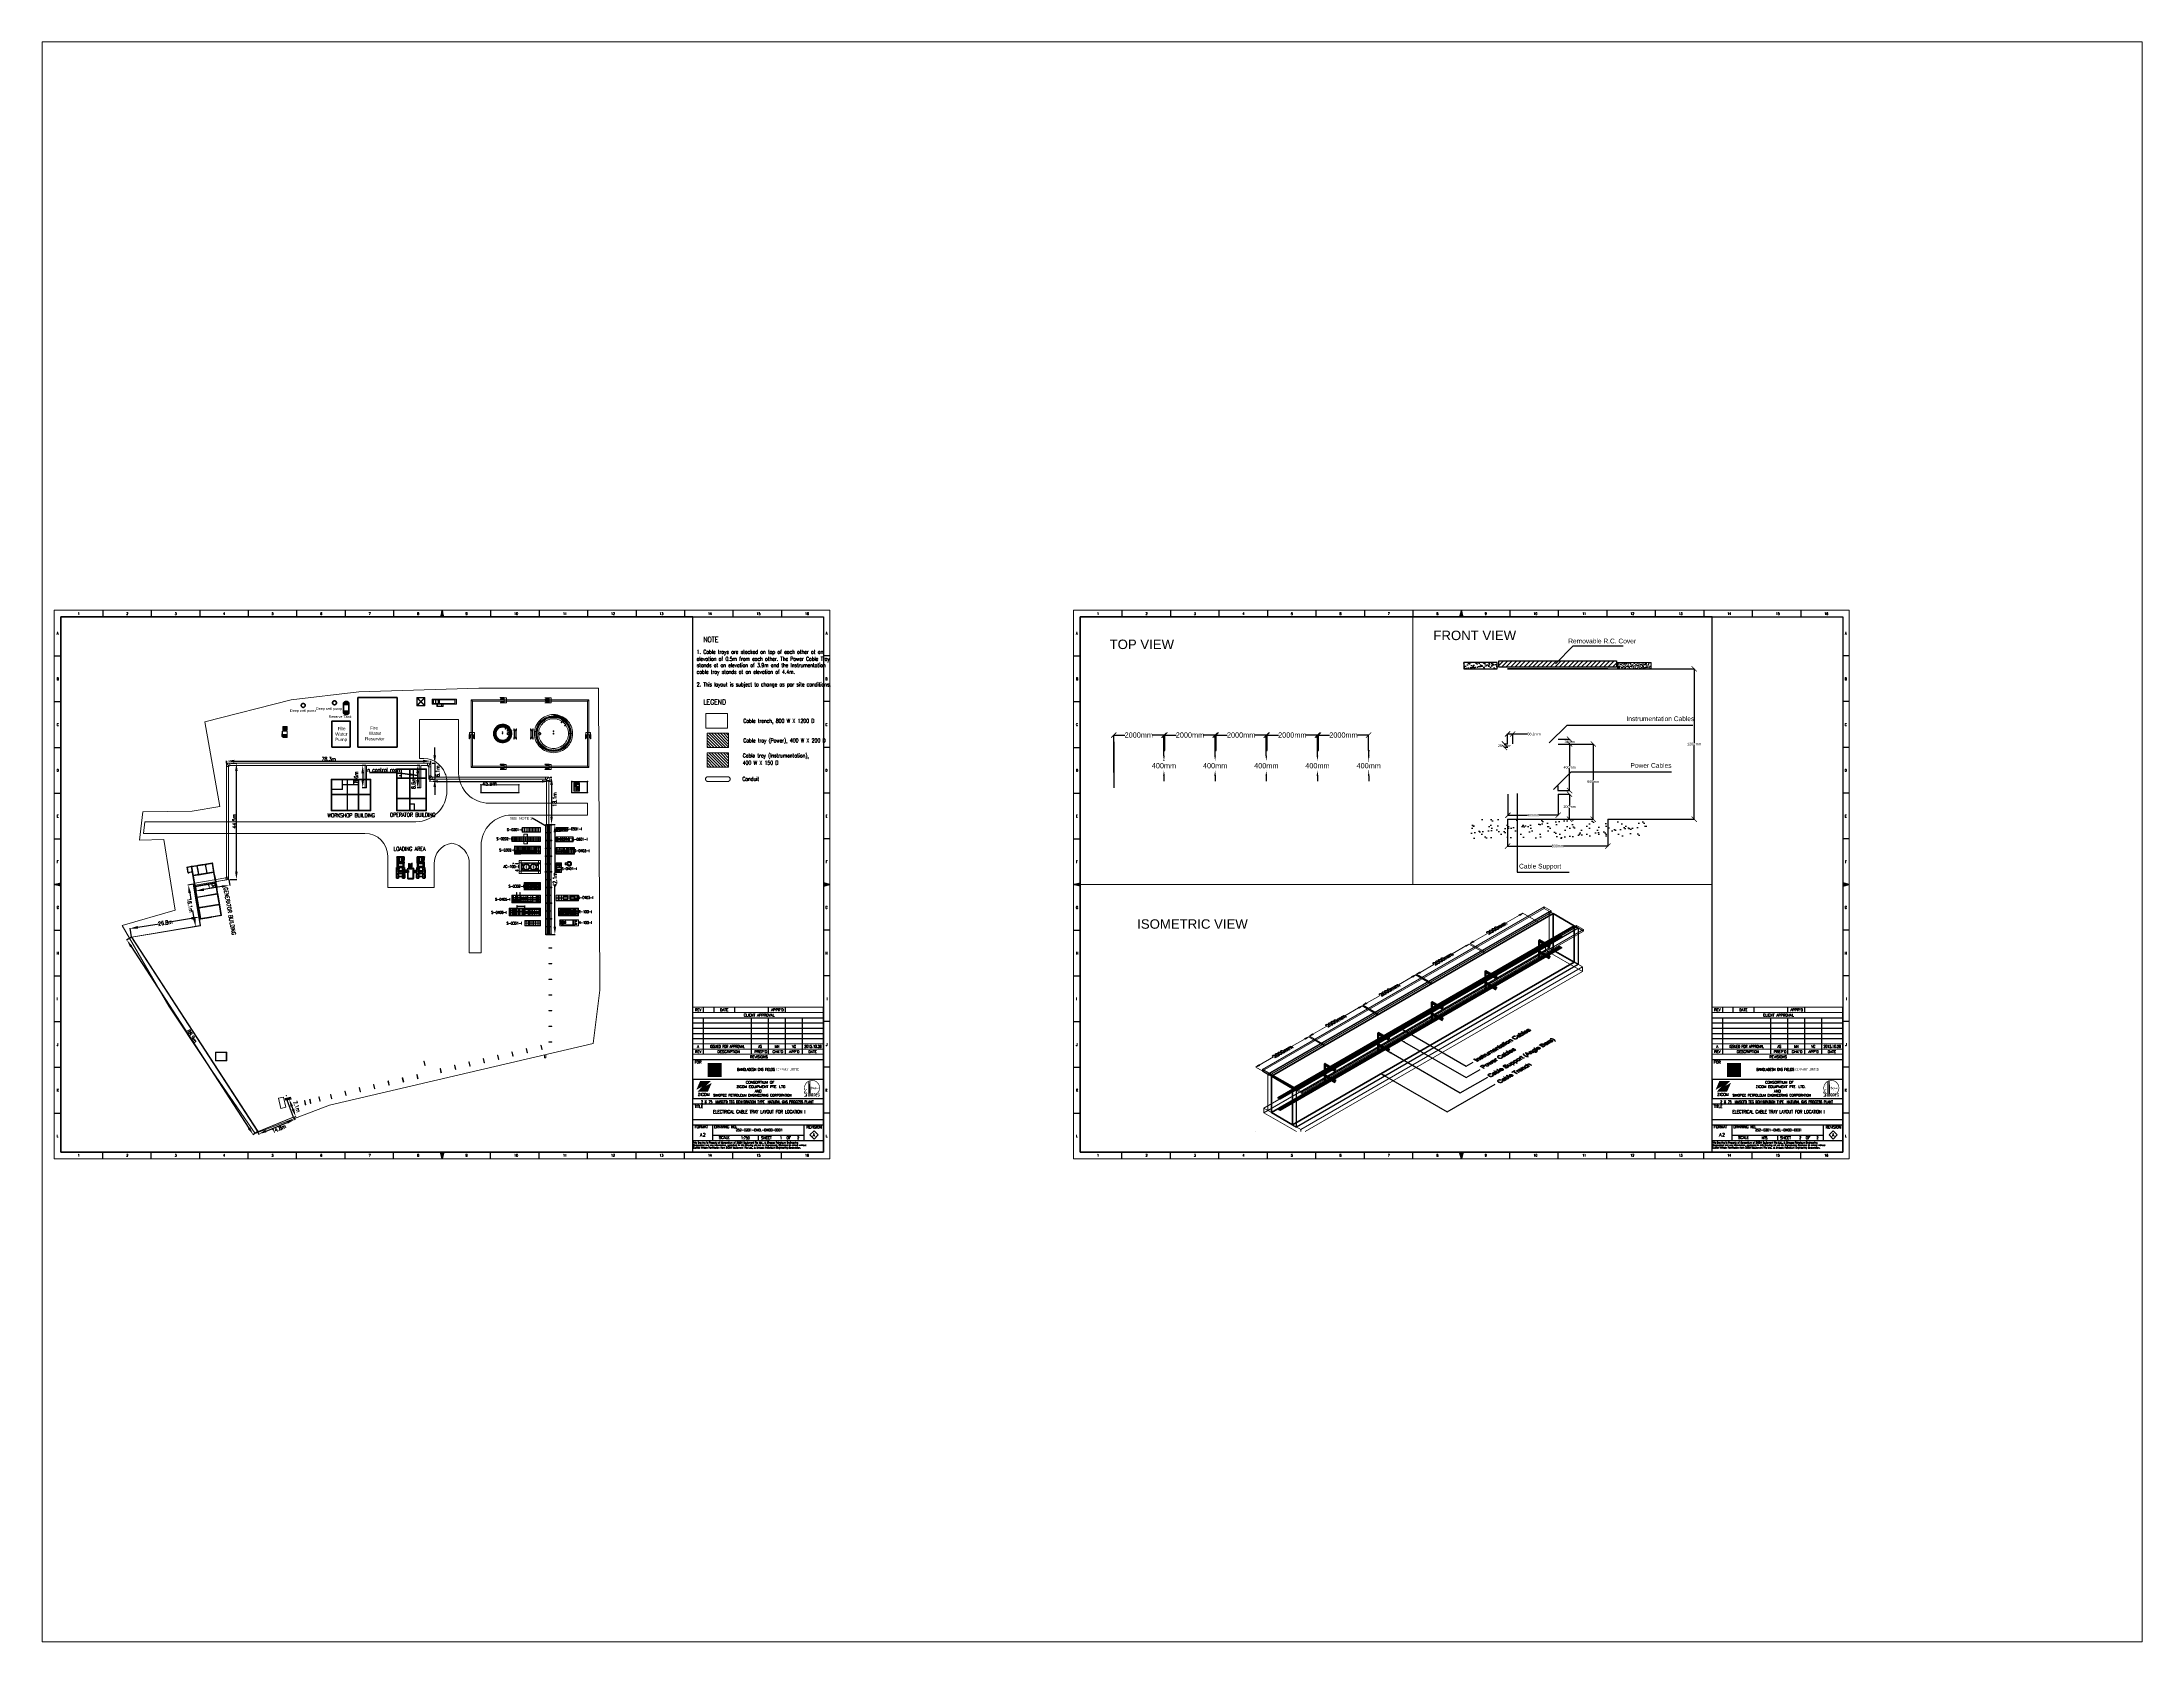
# Paper-space layout 'Layout1' of a CAD drawing. Header units: inches. Extents: x 1.05 to 9.45, y 0.8 to 7.2.
# The model-space entities are those that its viewports show. They can reach past a viewport. Long polylines and large blocks are cut down to what shows.
import ezdxf
from ezdxf import colors
from ezdxf.entities.mleader import LeaderData, LeaderLine
from ezdxf.enums import TextEntityAlignment as Align
from ezdxf.math import Vec2, Vec3

# ---------------------------------------------------------------- set-up
doc = ezdxf.new("R2010")
doc.units = ezdxf.units.IN
doc.header["$MEASUREMENT"] = 0
for name, pattern in [('CABLETRAYLAYOUT-EMBED 2_DWG$0$HIDDEN2', [0.1875, 0.125, -0.0625]), ('DASHED', [0.75, 0.5, -0.25]), ('DIVIDE2', [0.625, 0.25, -0.125, 0, -0.125, 0, -0.125])]:
    doc.linetypes.add(name, pattern=pattern)
for name, color, linetype in [('_Auto', 7, 'Continuous'), ('Dimensions', 7, 'Continuous'), ('ELECTRICAL', 7, 'Continuous'), ('Layer 1', 7, 'Continuous'), ('TEG BORDER', 7, 'Continuous'), ('UNLOADINGAREA-EMBED 1_DWG$0$DwgTemplate', 7, 'Continuous')]:
    doc.layers.add(name, color=color, linetype=linetype)
for name, color, linetype, lineweight in [('Background Stuff', 252, 'Continuous', 5), ('Buildings', 7, 'Continuous', 5), ('Cable Tray Instruments', 7, 'Continuous', 13), ('Cable Tray Power', 7, 'Continuous', 13), ('Cable Trench', 7, 'Continuous', 13), ('CABLETRAYLAYOUT-EMBED 2_DWG$0$DwgTemplate', 7, 'Continuous', 9), ('Labels', 7, 'Continuous', 5), ('Layout', 6, 'Continuous', 20), ('TEXT', 7, 'Continuous', 9)]:
    doc.layers.add(name, color=color, linetype=linetype, lineweight=lineweight)
doc.styles.add('1', font='txt.shx')
doc.styles.add('HZTXT', font='simplexs.shx', dxfattribs={"width": 0.7, "bigfont": 'hztxt.shx'})
doc.styles.get("Standard").update_dxf_attribs({"font": 'arial.ttf'})
doc.styles.add('TEG BORDER', font='txt_qlt.shx', dxfattribs={"width": 0.7, "bigfont": 'hztxt.shx'})
doc.dimstyles.new('ANSI_L', dxfattribs={"dimtxt": 0.18, "dimasz": 0.18, "dimexe": 0.18, "dimexo": 0.0625, "dimgap": 0.09, "dimtad": 0, "dimtih": 1, "dimtoh": 1, "dimdec": 4, "dimzin": 0, "dimdsep": 46, "dimtxsty": 'Standard', "dimcen": 0.09, "dimadec": 0, "dimazin": 0, "dimtfac": 1, "dimtdec": 4, "dimtofl": 0, "dimtmove": 0, "dimatfit": 3, "dimfxl": 1, "dimtolj": 1, "dimtzin": 0, "dimarcsym": 0})
doc.dimstyles.get("Standard").update_dxf_attribs({"dimtxt": 0.18, "dimasz": 0.18, "dimexe": 0.18, "dimexo": 0.0625, "dimgap": 0.09, "dimtad": 0, "dimtih": 1, "dimtoh": 1, "dimdec": 4, "dimzin": 0, "dimdsep": 46, "dimtxsty": 'Standard', "dimcen": 0.09, "dimadec": 0, "dimazin": 0, "dimtfac": 1, "dimtdec": 4, "dimtofl": 0, "dimtmove": 0, "dimatfit": 3, "dimfxl": 1, "dimtolj": 1, "dimtzin": 0, "dimarcsym": 0})
doc.dimstyles.new('标注 1：500', dxfattribs={"dimtxt": 1500, "dimasz": 3000, "dimexe": 150, "dimexo": 100, "dimgap": 50, "dimtad": 1, "dimdec": 0, "dimdsep": 46, "dimtxsty": 'HZTXT', "dimcen": 9, "dimclrd": 4, "dimclre": 4, "dimclrt": 2, "dimazin": 2, "dimtfac": 1, "dimtdec": 0, "dimtmove": 2, "dimatfit": 3, "dimfxl": 250, "dimtolj": 1, "dimtzin": 0, "dimarcsym": 0})

# ---------------------------------------------------------------- blocks, each defined once
blk = doc.blocks.new('SINOPEC LOGO')
at = {"layer": 'TEG BORDER'}
h = blk.add_hatch(color=5, dxfattribs=at)
h.dxf.hatch_style = 1
edge = h.paths.add_edge_path()
edge.add_spline(control_points=[(-5.3, -2.3), (-5.2, -2.1), (-5.1, -1.9), (-5, -1.7)], knot_values=[0.371345, 0.371345, 0.371345, 0.371345, 0.382142, 0.382142, 0.382142, 0.382142], degree=3, periodic=0)
edge.add_spline(control_points=[(-5, -1.7), (-4.8, -1.5), (-4.6, -1.3), (-4.4, -1.1)], knot_values=[0.382142, 0.382142, 0.382142, 0.382142, 0.396572, 0.396572, 0.396572, 0.396572], degree=3, periodic=0)
edge.add_spline(control_points=[(-4.4, -1.1), (-4.3, -0.9), (-4.2, -0.8), (-4, -0.7)], knot_values=[0.396572, 0.396572, 0.396572, 0.396572, 0.406779, 0.406779, 0.406779, 0.406779], degree=3, periodic=0)
edge.add_spline(control_points=[(-4, -0.7), (-3.9, -0.6), (-3.8, -0.5), (-3.7, -0.4)], knot_values=[0.406779, 0.406779, 0.406779, 0.406779, 0.413478, 0.413478, 0.413478, 0.413478], degree=3, periodic=0)
edge.add_spline(control_points=[(-3.7, -0.4), (-3.6, -0.4), (-3.6, -0.4), (-3.6, -0.4)], knot_values=[0.413478, 0.413478, 0.413478, 0.413478, 0.413739, 0.413739, 0.413739, 0.413739], degree=3, periodic=0)
edge.add_spline(control_points=[(-3.6, -0.4), (-3.6, -0.4), (-3.8, -0.4), (-3.8, -0.5)], knot_values=[0.413739, 0.413739, 0.413739, 0.413739, 0.416897, 0.416897, 0.416897, 0.416897], degree=3, periodic=0)
edge.add_spline(control_points=[(-3.8, -0.5), (-4, -0.5), (-4.1, -0.5), (-4.3, -0.6)], knot_values=[0.416897, 0.416897, 0.416897, 0.416897, 0.424496, 0.424496, 0.424496, 0.424496], degree=3, periodic=0)
edge.add_spline(control_points=[(-4.3, -0.6), (-4.5, -0.7), (-4.6, -0.8), (-4.8, -1)], knot_values=[0.424496, 0.424496, 0.424496, 0.424496, 0.435746, 0.435746, 0.435746, 0.435746], degree=3, periodic=0)
edge.add_spline(control_points=[(-4.8, -1), (-5, -1.2), (-5.2, -1.4), (-5.4, -1.6)], knot_values=[0.435746, 0.435746, 0.435746, 0.435746, 0.450513, 0.450513, 0.450513, 0.450513], degree=3, periodic=0)
edge.add_spline(control_points=[(-5.4, -1.6), (-5.6, -1.8), (-5.7, -2), (-5.8, -2.2)], knot_values=[0.450513, 0.450513, 0.450513, 0.450513, 0.462599, 0.462599, 0.462599, 0.462599], degree=3, periodic=0)
edge.add_spline(control_points=[(-5.8, -2.2), (-5.9, -2.4), (-6, -2.6), (-6.1, -2.8)], knot_values=[0.462599, 0.462599, 0.462599, 0.462599, 0.473591, 0.473591, 0.473591, 0.473591], degree=3, periodic=0)
edge.add_spline(control_points=[(-6.1, -2.8), (-6.1, -2.9), (-6.1, -3.1), (-6.2, -3.2)], knot_values=[0.473591, 0.473591, 0.473591, 0.473591, 0.480902, 0.480902, 0.480902, 0.480902], degree=3, periodic=0)
edge.add_spline(control_points=[(-6.2, -3.2), (-6.2, -3.4), (-6.1, -3.6), (-6.1, -3.7)], knot_values=[0.480902, 0.480902, 0.480902, 0.480902, 0.489947, 0.489947, 0.489947, 0.489947], degree=3, periodic=0)
edge.add_spline(control_points=[(-6.1, -3.7), (-6.1, -3.8), (-6, -3.9), (-6, -4)], knot_values=[0.489947, 0.489947, 0.489947, 0.489947, 0.494785, 0.494785, 0.494785, 0.494785], degree=3, periodic=0)
edge.add_spline(control_points=[(-6, -4), (-5.9, -4.1), (-5.8, -4.1), (-5.8, -4.2)], knot_values=[0.494785, 0.494785, 0.494785, 0.494785, 0.5, 0.5, 0.5, 0.5], degree=3, periodic=0)
edge.add_spline(control_points=[(-5.8, -4.2), (-5.6, -4.3), (-5.5, -4.3), (-5.4, -4.4)], knot_values=[0.5, 0.5, 0.5, 0.5, 0.551101, 0.551101, 0.551101, 0.551101], degree=3, periodic=0)
edge.add_spline(control_points=[(-5.4, -4.4), (-5.3, -4.5), (-5.2, -4.5), (-5, -4.6)], knot_values=[0.551101, 0.551101, 0.551101, 0.551101, 0.609581, 0.609581, 0.609581, 0.609581], degree=3, periodic=0)
edge.add_spline(control_points=[(-5, -4.6), (-4.9, -4.7), (-4.8, -4.8), (-4.8, -4.9)], knot_values=[0.609581, 0.609581, 0.609581, 0.609581, 0.65984, 0.65984, 0.65984, 0.65984], degree=3, periodic=0)
edge.add_spline(control_points=[(-4.8, -4.9), (-4.8, -4.9), (-4.8, -5), (-4.7, -5)], knot_values=[0.65984, 0.65984, 0.65984, 0.65984, 0.674235, 0.674235, 0.674235, 0.674235], degree=3, periodic=0)
edge.add_spline(control_points=[(-4.7, -5), (-4.7, -5.1), (-4.7, -5.2), (-4.7, -5.3)], knot_values=[0.674235, 0.674235, 0.674235, 0.674235, 0.716277, 0.716277, 0.716277, 0.716277], degree=3, periodic=0)
edge.add_spline(control_points=[(-4.7, -5.3), (-4.7, -5.4), (-4.8, -5.5), (-4.9, -5.6)], knot_values=[0.716277, 0.716277, 0.716277, 0.716277, 0.754274, 0.754274, 0.754274, 0.754274], degree=3, periodic=0)
edge.add_spline(control_points=[(-4.9, -5.6), (-4.9, -5.7), (-5, -5.7), (-5.1, -5.8)], knot_values=[0.754274, 0.754274, 0.754274, 0.754274, 0.793996, 0.793996, 0.793996, 0.793996], degree=3, periodic=0)
edge.add_spline(control_points=[(-5.1, -5.8), (-5.2, -5.8), (-5.2, -5.8), (-5.3, -5.8)], knot_values=[0.793996, 0.793996, 0.793996, 0.793996, 0.817301, 0.817301, 0.817301, 0.817301], degree=3, periodic=0)
edge.add_spline(control_points=[(-5.3, -5.8), (-5.4, -5.8), (-5.5, -5.7), (-5.5, -5.8)], knot_values=[0.817301, 0.817301, 0.817301, 0.817301, 0.849908, 0.849908, 0.849908, 0.849908], degree=3, periodic=0)
edge.add_spline(control_points=[(-5.5, -5.8), (-5.5, -5.8), (-5.5, -5.8), (-5.6, -5.8)], knot_values=[0.849908, 0.849908, 0.849908, 0.849908, 0.852511, 0.852511, 0.852511, 0.852511], degree=3, periodic=0)
edge.add_spline(control_points=[(-5.6, -5.8), (-5.8, -6), (-6.1, -6.3), (-6.4, -6.5)], knot_values=[0.852511, 0.852511, 0.852511, 0.852511, 0.999992, 0.999992, 0.999992, 0.999992], degree=3, periodic=0)
edge.add_spline(control_points=[(-6.4, -6.5), (-5.7, -6.5), (-5.1, -6.5), (-4.4, -6.5)], knot_values=[0.000011, 0.000011, 0.000011, 0.000011, 0.282273, 0.282273, 0.282273, 0.282273], degree=3, periodic=0)
edge.add_spline(control_points=[(-4.4, -6.5), (-4.4, -6.5), (-4.3, -6.4), (-4.2, -6.3)], knot_values=[0.282273, 0.282273, 0.282273, 0.282273, 0.286842, 0.286842, 0.286842, 0.286842], degree=3, periodic=0)
edge.add_spline(control_points=[(-4.2, -6.3), (-4.2, -6.3), (-4.1, -6.2), (-4, -6.1)], knot_values=[0.286842, 0.286842, 0.286842, 0.286842, 0.292521, 0.292521, 0.292521, 0.292521], degree=3, periodic=0)
edge.add_spline(control_points=[(-4, -6.1), (-4, -6), (-4, -5.9), (-3.9, -5.9)], knot_values=[0.292521, 0.292521, 0.292521, 0.292521, 0.296552, 0.296552, 0.296552, 0.296552], degree=3, periodic=0)
edge.add_spline(control_points=[(-3.9, -5.9), (-3.9, -5.8), (-3.9, -5.8), (-3.9, -5.7)], knot_values=[0.296552, 0.296552, 0.296552, 0.296552, 0.299454, 0.299454, 0.299454, 0.299454], degree=3, periodic=0)
edge.add_spline(control_points=[(-3.9, -5.7), (-3.8, -5.6), (-3.8, -5.5), (-3.8, -5.5)], knot_values=[0.299454, 0.299454, 0.299454, 0.299454, 0.303521, 0.303521, 0.303521, 0.303521], degree=3, periodic=0)
edge.add_spline(control_points=[(-3.8, -5.5), (-3.8, -5.4), (-3.9, -5.3), (-3.9, -5.2)], knot_values=[0.303521, 0.303521, 0.303521, 0.303521, 0.308536, 0.308536, 0.308536, 0.308536], degree=3, periodic=0)
edge.add_spline(control_points=[(-3.9, -5.2), (-3.9, -5.1), (-4, -5), (-4, -4.9)], knot_values=[0.308536, 0.308536, 0.308536, 0.308536, 0.313509, 0.313509, 0.313509, 0.313509], degree=3, periodic=0)
edge.add_spline(control_points=[(-4, -4.9), (-4.1, -4.8), (-4.1, -4.7), (-4.2, -4.6)], knot_values=[0.313509, 0.313509, 0.313509, 0.313509, 0.319885, 0.319885, 0.319885, 0.319885], degree=3, periodic=0)
edge.add_spline(control_points=[(-4.2, -4.6), (-4.4, -4.4), (-4.5, -4.3), (-4.7, -4.2)], knot_values=[0.319885, 0.319885, 0.319885, 0.319885, 0.329467, 0.329467, 0.329467, 0.329467], degree=3, periodic=0)
edge.add_spline(control_points=[(-4.7, -4.2), (-4.8, -4.2), (-4.9, -4.1), (-5, -4.1)], knot_values=[0.329467, 0.329467, 0.329467, 0.329467, 0.336554, 0.336554, 0.336554, 0.336554], degree=3, periodic=0)
edge.add_spline(control_points=[(-5, -4.1), (-5.1, -4), (-5.2, -4), (-5.3, -3.9)], knot_values=[0.336554, 0.336554, 0.336554, 0.336554, 0.341408, 0.341408, 0.341408, 0.341408], degree=3, periodic=0)
edge.add_spline(control_points=[(-5.3, -3.9), (-5.4, -3.9), (-5.4, -3.9), (-5.4, -3.8)], knot_values=[0.341408, 0.341408, 0.341408, 0.341408, 0.34417, 0.34417, 0.34417, 0.34417], degree=3, periodic=0)
edge.add_spline(control_points=[(-5.4, -3.8), (-5.5, -3.8), (-5.5, -3.7), (-5.5, -3.6)], knot_values=[0.34417, 0.34417, 0.34417, 0.34417, 0.347829, 0.347829, 0.347829, 0.347829], degree=3, periodic=0)
edge.add_spline(control_points=[(-5.5, -3.6), (-5.5, -3.5), (-5.5, -3.4), (-5.5, -3.3)], knot_values=[0.347829, 0.347829, 0.347829, 0.347829, 0.352673, 0.352673, 0.352673, 0.352673], degree=3, periodic=0)
edge.add_spline(control_points=[(-5.5, -3.3), (-5.5, -3.2), (-5.5, -3.1), (-5.5, -3)], knot_values=[0.352673, 0.352673, 0.352673, 0.352673, 0.357934, 0.357934, 0.357934, 0.357934], degree=3, periodic=0)
edge.add_spline(control_points=[(-5.5, -3), (-5.5, -2.9), (-5.5, -2.8), (-5.5, -2.7)], knot_values=[0.357934, 0.357934, 0.357934, 0.357934, 0.363394, 0.363394, 0.363394, 0.363394], degree=3, periodic=0)
edge.add_spline(control_points=[(-5.5, -2.7), (-5.4, -2.6), (-5.4, -2.4), (-5.3, -2.3)], knot_values=[0.363394, 0.363394, 0.363394, 0.363394, 0.371345, 0.371345, 0.371345, 0.371345], degree=3, periodic=0)
edge = h.paths.add_edge_path()
edge.add_spline(control_points=[(-2.8, 5.1), (-2.9, 5.1), (-2.9, 5), (-3, 5)], knot_values=[0.543406, 0.543406, 0.543406, 0.543406, 0.666667, 0.666667, 0.666667, 0.666667], degree=3, periodic=0)
edge.add_arc((-0.1, 0.2), 5.59, 121.7925, 122.2511)
edge.add_spline(control_points=[(-3, 5), (-3.1, 4.9), (-3.2, 4.8), (-3.3, 4.8)], knot_values=[0.333333, 0.333333, 0.333333, 0.333333, 0.518447, 0.518447, 0.518447, 0.518447], degree=3, periodic=0)
edge.add_spline(control_points=[(-3.3, 4.8), (-3.3, 1), (-3.3, -2.8), (-3.3, -6.5)], knot_values=[0.222222, 0.222222, 0.222222, 0.222222, 0.333333, 0.333333, 0.333333, 0.333333], degree=3, periodic=0)
edge.add_spline(control_points=[(-3.3, -6.5), (-3.2, -6.5), (-3, -6.5), (-2.8, -6.5)], knot_values=[0.111111, 0.111111, 0.111111, 0.111111, 0.222222, 0.222222, 0.222222, 0.222222], degree=3, periodic=0)
edge.add_spline(control_points=[(-2.8, -6.5), (-2.8, -2.7), (-2.8, 1.2), (-2.8, 5.1)], knot_values=[0, 0, 0, 0, 0.111111, 0.111111, 0.111111, 0.111111], degree=3, periodic=0)
edge = h.paths.add_edge_path()
edge.add_spline(control_points=[(-1.1, 5.7), (-1.1, 5.7), (-1.1, 5.7), (-1.2, 5.7)], knot_values=[0.681752, 0.681752, 0.681752, 0.681752, 0.714286, 0.714286, 0.714286, 0.714286], degree=3, periodic=0)
edge.add_arc((-0.1, 0.2), 5.59, 101.5097, 104.1388)
edge.add_spline(control_points=[(-1.4, 5.7), (-1.5, 5.6), (-1.5, 5.6), (-1.5, 5.6)], knot_values=[0.571429, 0.571429, 0.571429, 0.571429, 0.608101, 0.608101, 0.608101, 0.608101], degree=3, periodic=0)
edge.add_spline(control_points=[(-1.5, 5.6), (-1.5, 4), (-1.5, 2.3), (-1.5, 0.7)], knot_values=[0.428571, 0.428571, 0.428571, 0.428571, 0.571429, 0.571429, 0.571429, 0.571429], degree=3, periodic=0)
edge.add_spline(control_points=[(-1.5, 0.7), (-1.7, 2.3), (-1.9, 3.9), (-2, 5.5), (-2, 5.5), (-2, 5.5), (-2, 5.5)], knot_values=[0.285713, 0.285713, 0.285713, 0.285713, 0.357142, 0.357142, 0.357142, 0.428571, 0.428571, 0.428571, 0.428571], degree=3, periodic=0)
edge.add_spline(control_points=[(-2, 5.5), (-2.1, 5.5), (-2.1, 5.4), (-2.1, 5.4)], knot_values=[0.897424, 0.897424, 0.897424, 0.897424, 0.985753, 0.985753, 0.985753, 0.985753], degree=3, periodic=0)
edge.add_spline(control_points=[(-2, 5.5), (-2.1, 5.5), (-2.1, 5.4), (-2.1, 5.4)], knot_values=[0.256407, 0.256407, 0.256407, 0.256407, 0.283679, 0.283679, 0.283679, 0.283679], degree=3, periodic=0)
edge.add_spline(control_points=[(-2, 5.5), (-2.1, 5.5), (-2.1, 5.4), (-2.1, 5.4)], knot_values=[0.897424, 0.897424, 0.897424, 0.897424, 0.985753, 0.985753, 0.985753, 0.985753], degree=3, periodic=0)
edge.add_spline(control_points=[(-2.1, 5.4), (-2.1, 5.4), (-2.2, 5.4), (-2.2, 5.4)], knot_values=[0.243846, 0.243846, 0.243846, 0.243846, 0.256407, 0.256407, 0.256407, 0.256407], degree=3, periodic=0)
edge.add_arc((-0.1, 0.2), 5.59, 111.7307, 114.3567)
edge.add_spline(control_points=[(-2.2, 5.4), (-2.3, 5.4), (-2.3, 5.3), (-2.4, 5.3)], knot_values=[0.181722, 0.181722, 0.181722, 0.181722, 0.220586, 0.220586, 0.220586, 0.220586], degree=3, periodic=0)
edge.add_spline(control_points=[(-2.4, 5.3), (-2.4, 5.3), (-2.5, 5.3), (-2.5, 5.3), (-2.5, 5.3), (-2.5, 5.3), (-2.5, 5.3)], knot_values=[0.142854, 0.142854, 0.142854, 0.142854, 0.162288, 0.162288, 0.162288, 0.181722, 0.181722, 0.181722, 0.181722], degree=3, periodic=0)
edge.add_spline(control_points=[(-2.5, 5.2), (-2.5, 5.2), (-2.5, 5.2), (-2.5, 5.2)], knot_values=[0.142764, 0.142764, 0.142764, 0.142764, 0.142787, 0.142787, 0.142787, 0.142787], degree=3, periodic=0)
edge.add_spline(control_points=[(-2.5, 5.2), (-2.5, 5.2), (-2.5, 5.2), (-2.5, 5.2)], knot_values=[0.142671, 0.142671, 0.142671, 0.142671, 0.142718, 0.142718, 0.142718, 0.142718], degree=3, periodic=0)
edge.add_spline(control_points=[(-2.5, 5.2), (-2.5, 5.2), (-2.5, 5.2), (-2.5, 5.2)], knot_values=[0.142578, 0.142578, 0.142578, 0.142578, 0.142671, 0.142671, 0.142671, 0.142671], degree=3, periodic=0)
edge.add_spline(control_points=[(-2.5, 5.2), (-2.5, 5.2), (-2.5, 5.2), (-2.5, 5.2)], knot_values=[0.142485, 0.142485, 0.142485, 0.142485, 0.142578, 0.142578, 0.142578, 0.142578], degree=3, periodic=0)
edge.add_spline(control_points=[(-2.5, 5.2), (-2.5, 5.1), (-2.5, 5.1), (-2.5, 5.1)], knot_values=[0.142299, 0.142299, 0.142299, 0.142299, 0.142485, 0.142485, 0.142485, 0.142485], degree=3, periodic=0)
edge.add_spline(control_points=[(-2.5, 5.1), (-2.5, 5.1), (-2.5, 5.1), (-2.5, 5.1)], knot_values=[0.142113, 0.142113, 0.142113, 0.142113, 0.142299, 0.142299, 0.142299, 0.142299], degree=3, periodic=0)
edge.add_spline(control_points=[(-2.5, 5.1), (-2.5, 5), (-2.5, 5), (-2.5, 5)], knot_values=[0.141741, 0.141741, 0.141741, 0.141741, 0.142113, 0.142113, 0.142113, 0.142113], degree=3, periodic=0)
edge.add_spline(control_points=[(-2.5, 5), (-2.5, 4.9), (-2.5, 4.8), (-2.5, 4.7)], knot_values=[0.140625, 0.140625, 0.140625, 0.140625, 0.141741, 0.141741, 0.141741, 0.141741], degree=3, periodic=0)
edge.add_spline(control_points=[(-2.5, 4.7), (-2.5, 4.6), (-2.5, 4.6), (-2.5, 4.5)], knot_values=[0.139881, 0.139881, 0.139881, 0.139881, 0.140625, 0.140625, 0.140625, 0.140625], degree=3, periodic=0)
edge.add_spline(control_points=[(-2.5, 4.5), (-2.5, 4.4), (-2.5, 4.3), (-2.5, 4.1)], knot_values=[0.138393, 0.138393, 0.138393, 0.138393, 0.139881, 0.139881, 0.139881, 0.139881], degree=3, periodic=0)
edge.add_spline(control_points=[(-2.5, 4.1), (-2.5, 4), (-2.5, 3.9), (-2.5, 3.8)], knot_values=[0.136905, 0.136905, 0.136905, 0.136905, 0.138393, 0.138393, 0.138393, 0.138393], degree=3, periodic=0)
edge.add_spline(control_points=[(-2.5, 3.8), (-2.5, 3.5), (-2.5, 3.3), (-2.5, 3)], knot_values=[0.133929, 0.133929, 0.133929, 0.133929, 0.136905, 0.136905, 0.136905, 0.136905], degree=3, periodic=0)
edge.add_spline(control_points=[(-2.5, 3), (-2.5, 2.8), (-2.5, 2.6), (-2.5, 2.3)], knot_values=[0.130952, 0.130952, 0.130952, 0.130952, 0.133929, 0.133929, 0.133929, 0.133929], degree=3, periodic=0)
edge.add_spline(control_points=[(-2.5, 2.3), (-2.5, 1.8), (-2.5, 1.3), (-2.5, 0.8)], knot_values=[0.125, 0.125, 0.125, 0.125, 0.130952, 0.130952, 0.130952, 0.130952], degree=3, periodic=0)
edge.add_spline(control_points=[(-2.5, 0.8), (-2.5, 0.3), (-2.5, -0.2), (-2.5, -0.6)], knot_values=[0.119048, 0.119048, 0.119048, 0.119048, 0.125, 0.125, 0.125, 0.125], degree=3, periodic=0)
edge.add_spline(control_points=[(-2.5, -0.6), (-2.5, -1.6), (-2.5, -2.6), (-2.5, -3.6)], knot_values=[0.107143, 0.107143, 0.107143, 0.107143, 0.119048, 0.119048, 0.119048, 0.119048], degree=3, periodic=0)
edge.add_spline(control_points=[(-2.5, -3.6), (-2.5, -4.6), (-2.5, -5.6), (-2.5, -6.5), (-2.5, -6.5), (-2.5, -6.5), (-2.5, -6.5)], knot_values=[0.095237, 0.095237, 0.095237, 0.095237, 0.10119, 0.10119, 0.10119, 0.107143, 0.107143, 0.107143, 0.107143], degree=3, periodic=0)
edge.add_spline(control_points=[(-2.5, -6.5), (-2.5, -6.5), (-2.5, -6.5), (-2.5, -6.5)], knot_values=[0.093006, 0.093006, 0.093006, 0.093006, 0.094122, 0.094122, 0.094122, 0.094122], degree=3, periodic=0)
edge.add_spline(control_points=[(-2.5, -6.5), (-2.5, -6.5), (-2.5, -6.5), (-2.5, -6.5)], knot_values=[0.090774, 0.090774, 0.090774, 0.090774, 0.093006, 0.093006, 0.093006, 0.093006], degree=3, periodic=0)
edge.add_spline(control_points=[(-2.5, -6.5), (-2.5, -6.5), (-2.4, -6.5), (-2.4, -6.5)], knot_values=[0.08631, 0.08631, 0.08631, 0.08631, 0.090774, 0.090774, 0.090774, 0.090774], degree=3, periodic=0)
edge.add_spline(control_points=[(-2.4, -6.5), (-2.4, -6.5), (-2.4, -6.5), (-2.3, -6.5)], knot_values=[0.077381, 0.077381, 0.077381, 0.077381, 0.08631, 0.08631, 0.08631, 0.08631], degree=3, periodic=0)
edge.add_spline(control_points=[(-2.3, -6.5), (-2.3, -6.5), (-2.2, -6.5), (-2.1, -6.5)], knot_values=[0.059524, 0.059524, 0.059524, 0.059524, 0.077381, 0.077381, 0.077381, 0.077381], degree=3, periodic=0)
edge.add_spline(control_points=[(-2.1, -6.5), (-2.1, -6.5), (-2.1, -6.5), (-2, -6.5), (-2, -6.5), (-2, -6.5), (-2, -6.5)], knot_values=[0.047618, 0.047618, 0.047618, 0.047618, 0.053571, 0.053571, 0.053571, 0.059524, 0.059524, 0.059524, 0.059524], degree=3, periodic=0)
edge.add_spline(control_points=[(-2, -6.5), (-2, -6.5), (-2, -6.5), (-2, -6.5)], knot_values=[0.04734, 0.04734, 0.04734, 0.04734, 0.04748, 0.04748, 0.04748, 0.04748], degree=3, periodic=0)
edge.add_spline(control_points=[(-2, -6.5), (-2, -6.5), (-2, -6.5), (-2, -6.5)], knot_values=[0.047061, 0.047061, 0.047061, 0.047061, 0.047247, 0.047247, 0.047247, 0.047247], degree=3, periodic=0)
edge.add_spline(control_points=[(-2, -6.5), (-2, -6.5), (-2, -6.4), (-2, -6.4)], knot_values=[0.046503, 0.046503, 0.046503, 0.046503, 0.047061, 0.047061, 0.047061, 0.047061], degree=3, periodic=0)
edge.add_spline(control_points=[(-2, -6.4), (-2, -6.4), (-2, -6.3), (-2, -6.3)], knot_values=[0.045387, 0.045387, 0.045387, 0.045387, 0.046503, 0.046503, 0.046503, 0.046503], degree=3, periodic=0)
edge.add_spline(control_points=[(-2, -6.3), (-2, -6.3), (-2, -6.3), (-2, -6.2)], knot_values=[0.044643, 0.044643, 0.044643, 0.044643, 0.045387, 0.045387, 0.045387, 0.045387], degree=3, periodic=0)
edge.add_spline(control_points=[(-2, -6.2), (-2, -6.2), (-2, -6.1), (-2, -6.1)], knot_values=[0.043155, 0.043155, 0.043155, 0.043155, 0.044643, 0.044643, 0.044643, 0.044643], degree=3, periodic=0)
edge.add_spline(control_points=[(-2, -6.1), (-2, -6), (-2, -6), (-2, -5.9)], knot_values=[0.041667, 0.041667, 0.041667, 0.041667, 0.043155, 0.043155, 0.043155, 0.043155], degree=3, periodic=0)
edge.add_spline(control_points=[(-2, -5.9), (-2, -5.8), (-2, -5.7), (-2, -5.6)], knot_values=[0.03869, 0.03869, 0.03869, 0.03869, 0.041667, 0.041667, 0.041667, 0.041667], degree=3, periodic=0)
edge.add_spline(control_points=[(-2, -5.6), (-2, -5.5), (-2, -5.4), (-2, -5.3)], knot_values=[0.035714, 0.035714, 0.035714, 0.035714, 0.03869, 0.03869, 0.03869, 0.03869], degree=3, periodic=0)
edge.add_spline(control_points=[(-2, -5.3), (-2, -5.1), (-2, -4.9), (-2, -4.7)], knot_values=[0.029762, 0.029762, 0.029762, 0.029762, 0.035714, 0.035714, 0.035714, 0.035714], degree=3, periodic=0)
edge.add_spline(control_points=[(-2, -4.7), (-2, -4.5), (-2, -4.3), (-2, -4.1)], knot_values=[0.02381, 0.02381, 0.02381, 0.02381, 0.029762, 0.029762, 0.029762, 0.029762], degree=3, periodic=0)
edge.add_spline(control_points=[(-2, -4.1), (-2, -3.6), (-2, -3.2), (-2, -2.8)], knot_values=[0.011905, 0.011905, 0.011905, 0.011905, 0.02381, 0.02381, 0.02381, 0.02381], degree=3, periodic=0)
edge.add_spline(control_points=[(-2, -2.8), (-2, -2.4), (-2, -2), (-2, -1.6)], knot_values=[0, 0, 0, 0, 0.011905, 0.011905, 0.011905, 0.011905], degree=3, periodic=0)
edge.add_spline(control_points=[(-2, -1.6), (-1.9, -3.2), (-1.7, -4.9), (-1.5, -6.5)], knot_values=[0.857143, 0.857143, 0.857143, 0.857143, 1, 1, 1, 1], degree=3, periodic=0)
edge.add_spline(control_points=[(-1.5, -6.5), (-1.4, -6.5), (-1.2, -6.5), (-1.1, -6.5)], knot_values=[0.785714, 0.785714, 0.785714, 0.785714, 0.857143, 0.857143, 0.857143, 0.857143], degree=3, periodic=0)
edge.add_spline(control_points=[(-1.1, -6.5), (-1.1, -2.4), (-1.1, 1.6), (-1.1, 5.7)], knot_values=[0.714286, 0.714286, 0.714286, 0.714286, 0.785714, 0.785714, 0.785714, 0.785714], degree=3, periodic=0)
h.paths.add_polyline_path([(0.7, -4.2), (0, -3.6), (-0.8, -4.2), (-0.8, -5.9), (-0.1, -6.5), (0.7, -5.8)])
h.paths.add_polyline_path([(0.2, -5.8), (-0.3, -5.8), (-0.3, -4.2), (0.2, -4.2)], flags=16)
h.paths.add_polyline_path([(2.4, -4.2), (1.7, -3.6), (1, -4.2), (1, -6.5), (1.5, -6.5), (1.5, -6), (1.9, -6.4), (2.4, -6)])
h.paths.add_polyline_path([(1.4, -4.2), (1.9, -4.2), (1.9, -5.8), (1.4, -5.8)], flags=16)
h.paths.add_polyline_path([(3.2, -5.3), (4.1, -5.3), (4.1, -4.8), (3.2, -4.8), (3.2, -4.2), (4.1, -4.2), (3.4, -3.6), (2.7, -4.2), (2.7, -5.9), (3.4, -6.5), (4, -5.9), (3.2, -5.9)])
h.paths.add_polyline_path([(4.8, -4.3), (5.2, -4.3), (5.2, -4.8), (5.7, -4.8), (5.7, -4.3), (5, -3.6), (4.4, -4.3), (4.4, -6), (5, -6.5), (5.7, -5.8), (5.7, -5.3), (5.2, -5.3), (5.2, -5.9), (4.8, -5.9)])
edge = h.paths.add_edge_path()
edge.add_spline(control_points=[(0.1, 0), (0.1, 0), (0.1, 0), (0.1, 0)], knot_values=[0.734322, 0.734322, 0.734322, 0.734322, 0.745713, 0.745713, 0.745713, 0.745713], degree=3, periodic=0)
edge.add_spline(control_points=[(0.1, 0), (0.1, 0), (0, 0), (0, 0)], knot_values=[0.745713, 0.745713, 0.745713, 0.745713, 0.752085, 0.752085, 0.752085, 0.752085], degree=3, periodic=0)
edge.add_spline(control_points=[(0, 0), (0, 0), (0, 0), (0, 0)], knot_values=[0.752085, 0.752085, 0.752085, 0.752085, 0.768, 0.768, 0.768, 0.768], degree=3, periodic=0)
edge.add_spline(control_points=[(0, 0), (0, 0.1), (0, 0.1), (0, 0.1)], knot_values=[0.768, 0.768, 0.768, 0.768, 0.79636, 0.79636, 0.79636, 0.79636], degree=3, periodic=0)
edge.add_spline(control_points=[(0, 0.1), (0, 0.1), (0, 0.1), (0, 0.1)], knot_values=[0.79636, 0.79636, 0.79636, 0.79636, 0.811282, 0.811282, 0.811282, 0.811282], degree=3, periodic=0)
edge.add_spline(control_points=[(0, 0.1), (0, 0.2), (0, 0.2), (0, 0.2)], knot_values=[0.819788, 0.819788, 0.819788, 0.819788, 0.839946, 0.839946, 0.839946, 0.839946], degree=3, periodic=0)
edge.add_spline(control_points=[(0, 0.2), (0, 0.2), (0, 0.2), (0, 0.2)], knot_values=[0.839946, 0.839946, 0.839946, 0.839946, 0.870707, 0.870707, 0.870707, 0.870707], degree=3, periodic=0)
edge.add_spline(control_points=[(0, 0.2), (0.1, 0.2), (0.1, 0.3), (0.1, 0.3)], knot_values=[0.870707, 0.870707, 0.870707, 0.870707, 0.91709, 0.91709, 0.91709, 0.91709], degree=3, periodic=0)
edge.add_spline(control_points=[(0.1, 0.3), (0.2, 0.3), (0.2, 0.3), (0.2, 0.3)], knot_values=[0.91709, 0.91709, 0.91709, 0.91709, 0.962009, 0.962009, 0.962009, 0.962009], degree=3, periodic=0)
edge.add_spline(control_points=[(0.2, 0.3), (0.2, 0.3), (0.2, 0.3), (0.2, 0.3)], knot_values=[0.962009, 0.962009, 0.962009, 0.962009, 0.98036, 0.98036, 0.98036, 0.98036], degree=3, periodic=0)
edge.add_spline(control_points=[(0.2, 0.3), (0.2, 0.3), (0.3, 0.3), (0.3, 0.3)], knot_values=[0.98036, 0.98036, 0.98036, 0.98036, 0.985079, 0.985079, 0.985079, 0.985079], degree=3, periodic=0)
edge.add_spline(control_points=[(0.3, 0.3), (0.3, 0.3), (0.3, 0.3), (0.3, 0.4)], knot_values=[0.985079, 0.985079, 0.985079, 0.985079, 1, 1, 1, 1], degree=3, periodic=0)
edge.add_spline(control_points=[(0.3, 0.4), (0.3, 0.4), (0.3, 0.4), (0.3, 0.4)], knot_values=[0, 0, 0, 0, 1, 1, 1, 1], degree=3, periodic=0)
edge.add_spline(control_points=[(0.3, 0.4), (0.3, 0.4), (0.3, 0.4), (0.3, 0.4)], knot_values=[0, 0, 0, 0, 0.028593, 0.028593, 0.028593, 0.028593], degree=3, periodic=0)
edge.add_spline(control_points=[(0.3, 0.4), (0.3, 0.4), (0.3, 0.5), (0.3, 0.5)], knot_values=[0.028593, 0.028593, 0.028593, 0.028593, 0.06903, 0.06903, 0.06903, 0.06903], degree=3, periodic=0)
edge.add_spline(control_points=[(0.3, 0.5), (0.3, 0.5), (0.3, 0.5), (0.3, 0.5)], knot_values=[0.06903, 0.06903, 0.06903, 0.06903, 0.112402, 0.112402, 0.112402, 0.112402], degree=3, periodic=0)
edge.add_spline(control_points=[(0.3, 0.5), (0.3, 0.5), (0.3, 0.6), (0.3, 0.6)], knot_values=[0.112402, 0.112402, 0.112402, 0.112402, 0.161853, 0.161853, 0.161853, 0.161853], degree=3, periodic=0)
edge.add_spline(control_points=[(0.3, 0.6), (0.3, 0.6), (0.2, 0.6), (0.2, 0.6)], knot_values=[0.161853, 0.161853, 0.161853, 0.161853, 0.21408, 0.21408, 0.21408, 0.21408], degree=3, periodic=0)
edge.add_spline(control_points=[(0.2, 0.6), (0.2, 0.6), (0.2, 0.6), (0.1, 0.6)], knot_values=[0.21408, 0.21408, 0.21408, 0.21408, 0.289586, 0.289586, 0.289586, 0.289586], degree=3, periodic=0)
edge.add_spline(control_points=[(0.1, 0.6), (0.1, 0.6), (0.1, 0.6), (0, 0.6)], knot_values=[0.289586, 0.289586, 0.289586, 0.289586, 0.354644, 0.354644, 0.354644, 0.354644], degree=3, periodic=0)
edge.add_spline(control_points=[(0, 0.6), (0, 0.6), (0, 0.6), (0, 0.6)], knot_values=[0.354644, 0.354644, 0.354644, 0.354644, 0.417438, 0.417438, 0.417438, 0.417438], degree=3, periodic=0)
edge.add_spline(control_points=[(-0.1, 0.6), (-0.1, 0.6), (-0.1, 0.6), (0, 0.6)], knot_values=[0.417438, 0.417438, 0.417438, 0.417438, 0.490113, 0.490113, 0.490113, 0.490113], degree=3, periodic=0)
edge.add_spline(control_points=[(-0.1, 0.6), (-0.1, 0.6), (-0.1, 0.6), (-0.1, 0.6)], knot_values=[0.490113, 0.490113, 0.490113, 0.490113, 0.505797, 0.505797, 0.505797, 0.505797], degree=3, periodic=0)
edge.add_spline(control_points=[(-0.2, 0.6), (-0.2, 0.6), (-0.2, 0.6), (-0.2, 0.6)], knot_values=[0.517209, 0.517209, 0.517209, 0.517209, 0.545291, 0.545291, 0.545291, 0.545291], degree=3, periodic=0)
edge.add_spline(control_points=[(-0.2, 0.6), (-0.2, 0.6), (-0.2, 0.7), (-0.2, 0.7)], knot_values=[0.545291, 0.545291, 0.545291, 0.545291, 0.591333, 0.591333, 0.591333, 0.591333], degree=3, periodic=0)
edge.add_spline(control_points=[(-0.2, 0.7), (-0.2, 0.7), (-0.2, 0.8), (-0.2, 0.9)], knot_values=[0.591333, 0.591333, 0.591333, 0.591333, 0.744865, 0.744865, 0.744865, 0.744865], degree=3, periodic=0)
edge.add_spline(control_points=[(-0.2, 0.9), (-0.2, 0.9), (-0.2, 1), (-0.2, 1.1)], knot_values=[0.744865, 0.744865, 0.744865, 0.744865, 0.887653, 0.887653, 0.887653, 0.887653], degree=3, periodic=0)
edge.add_spline(control_points=[(-0.2, 1.1), (-0.2, 1.1), (-0.2, 1.1), (-0.2, 1.1)], knot_values=[0.887653, 0.887653, 0.887653, 0.887653, 0.944138, 0.944138, 0.944138, 0.944138], degree=3, periodic=0)
edge.add_spline(control_points=[(-0.2, 1.1), (-0.2, 1.1), (-0.2, 1.1), (-0.2, 1.1)], knot_values=[0.944138, 0.944138, 0.944138, 0.944138, 0.967277, 0.967277, 0.967277, 0.967277], degree=3, periodic=0)
edge.add_spline(control_points=[(-0.2, 1.1), (-0.2, 1.1), (-0.2, 1.2), (-0.2, 1.2)], knot_values=[0.967277, 0.967277, 0.967277, 0.967277, 1, 1, 1, 1], degree=3, periodic=0)
edge.add_spline(control_points=[(-0.2, 1.2), (-0.2, 1.1), (-0.3, 1.1), (-0.3, 1.1)], knot_values=[0, 0, 0, 0, 0.614818, 0.614818, 0.614818, 0.614818], degree=3, periodic=0)
edge.add_spline(control_points=[(-0.3, 1.1), (-0.3, 1.1), (-0.3, 1.1), (-0.3, 1.1)], knot_values=[0.614818, 0.614818, 0.614818, 0.614818, 1, 1, 1, 1], degree=3, periodic=0)
edge.add_line((-0.3, 1.1), (-0.3, 1.1))
edge.add_spline(control_points=[(-0.3, 1.1), (-0.3, 0.9), (-0.3, 0.7), (-0.3, 0.5)], knot_values=[0, 0, 0, 0, 0.27931, 0.27931, 0.27931, 0.27931], degree=3, periodic=0)
edge.add_spline(control_points=[(-0.3, 0.5), (-0.3, 0.5), (-0.3, 0.5), (-0.3, 0.5)], knot_values=[0.27931, 0.27931, 0.27931, 0.27931, 0.283237, 0.283237, 0.283237, 0.283237], degree=3, periodic=0)
edge.add_spline(control_points=[(-0.3, 0.5), (-0.3, 0.5), (-0.3, 0.5), (-0.3, 0.5)], knot_values=[0.283237, 0.283237, 0.283237, 0.283237, 0.2974, 0.2974, 0.2974, 0.2974], degree=3, periodic=0)
edge.add_spline(control_points=[(-0.3, 0.5), (-0.3, 0.5), (-0.3, 0.5), (-0.4, 0.5)], knot_values=[0.2974, 0.2974, 0.2974, 0.2974, 0.325725, 0.325725, 0.325725, 0.325725], degree=3, periodic=0)
edge.add_spline(control_points=[(-0.4, 0.5), (-0.4, 0.5), (-0.4, 0.4), (-0.4, 0.4)], knot_values=[0.325725, 0.325725, 0.325725, 0.325725, 0.361768, 0.361768, 0.361768, 0.361768], degree=3, periodic=0)
edge.add_spline(control_points=[(-0.4, 0.4), (-0.4, 0.4), (-0.5, 0.4), (-0.5, 0.3)], knot_values=[0.361768, 0.361768, 0.361768, 0.361768, 0.438297, 0.438297, 0.438297, 0.438297], degree=3, periodic=0)
edge.add_spline(control_points=[(-0.5, 0.3), (-0.5, 0.3), (-0.6, 0.3), (-0.6, 0.3)], knot_values=[0.438297, 0.438297, 0.438297, 0.438297, 0.455863, 0.455863, 0.455863, 0.455863], degree=3, periodic=0)
edge.add_spline(control_points=[(-0.6, 0.3), (-0.6, 0.3), (-0.6, 0.3), (-0.6, 0.3)], knot_values=[0.455863, 0.455863, 0.455863, 0.455863, 0.469583, 0.469583, 0.469583, 0.469583], degree=3, periodic=0)
edge.add_spline(control_points=[(-0.6, 0.3), (-0.6, 0.3), (-0.6, 0.3), (-0.6, 0.3)], knot_values=[0.469583, 0.469583, 0.469583, 0.469583, 0.475917, 0.475917, 0.475917, 0.475917], degree=3, periodic=0)
edge.add_spline(control_points=[(-0.6, 0.3), (-0.6, 0.3), (-0.6, 0.3), (-0.6, 0.3)], knot_values=[0.475917, 0.475917, 0.475917, 0.475917, 0.48225, 0.48225, 0.48225, 0.48225], degree=3, periodic=0)
edge.add_spline(control_points=[(-0.6, 0.3), (-0.6, 0.3), (-0.6, 0.3), (-0.6, 0.3)], knot_values=[0.48225, 0.48225, 0.48225, 0.48225, 0.492935, 0.492935, 0.492935, 0.492935], degree=3, periodic=0)
edge.add_spline(control_points=[(-0.6, 0.3), (-0.6, 0.3), (-0.6, 0.4), (-0.6, 0.4)], knot_values=[0.492935, 0.492935, 0.492935, 0.492935, 0.521096, 0.521096, 0.521096, 0.521096], degree=3, periodic=0)
edge.add_spline(control_points=[(-0.6, 0.4), (-0.6, 0.4), (-0.6, 0.4), (-0.6, 0.4)], knot_values=[0.521096, 0.521096, 0.521096, 0.521096, 0.530556, 0.530556, 0.530556, 0.530556], degree=3, periodic=0)
edge.add_spline(control_points=[(-0.6, 0.4), (-0.6, 0.4), (-0.6, 0.4), (-0.6, 0.4)], knot_values=[0.530556, 0.530556, 0.530556, 0.530556, 0.548122, 0.548122, 0.548122, 0.548122], degree=3, periodic=0)
edge.add_spline(control_points=[(-0.6, 0.4), (-0.6, 0.4), (-0.7, 0.4), (-0.7, 0.4)], knot_values=[0.548122, 0.548122, 0.548122, 0.548122, 0.563131, 0.563131, 0.563131, 0.563131], degree=3, periodic=0)
edge.add_spline(control_points=[(-0.7, 0.4), (-0.7, 0.4), (-0.7, 0.4), (-0.7, 0.4)], knot_values=[0.563131, 0.563131, 0.563131, 0.563131, 0.579703, 0.579703, 0.579703, 0.579703], degree=3, periodic=0)
edge.add_spline(control_points=[(-0.7, 0.4), (-0.7, 0.4), (-0.7, 0.4), (-0.7, 0.4)], knot_values=[0.579703, 0.579703, 0.579703, 0.579703, 0.61976, 0.61976, 0.61976, 0.61976], degree=3, periodic=0)
edge.add_spline(control_points=[(-0.7, 0.4), (-0.8, 0.4), (-0.8, 0.3), (-0.8, 0.3)], knot_values=[0.61976, 0.61976, 0.61976, 0.61976, 0.656816, 0.656816, 0.656816, 0.656816], degree=3, periodic=0)
edge.add_spline(control_points=[(-0.8, 0.3), (-0.8, 0.3), (-0.8, 0.3), (-0.8, 0.3)], knot_values=[0.656816, 0.656816, 0.656816, 0.656816, 0.685788, 0.685788, 0.685788, 0.685788], degree=3, periodic=0)
edge.add_spline(control_points=[(-0.8, 0.3), (-0.8, 0.2), (-0.8, 0.2), (-0.8, 0.2)], knot_values=[0.685788, 0.685788, 0.685788, 0.685788, 0.726532, 0.726532, 0.726532, 0.726532], degree=3, periodic=0)
edge.add_spline(control_points=[(-0.8, 0.2), (-0.8, 0.2), (-0.8, 0.1), (-0.8, 0.1)], knot_values=[0.726532, 0.726532, 0.726532, 0.726532, 0.750999, 0.750999, 0.750999, 0.750999], degree=3, periodic=0)
edge.add_spline(control_points=[(-0.8, 0.1), (-0.8, 0.1), (-0.9, 0.1), (-0.9, 0.1)], knot_values=[0.750999, 0.750999, 0.750999, 0.750999, 0.775966, 0.775966, 0.775966, 0.775966], degree=3, periodic=0)
edge.add_spline(control_points=[(-0.9, 0.1), (-0.9, 0.1), (-0.9, 0.1), (-0.9, 0)], knot_values=[0.775966, 0.775966, 0.775966, 0.775966, 0.804562, 0.804562, 0.804562, 0.804562], degree=3, periodic=0)
edge.add_spline(control_points=[(-0.9, 0), (-0.9, 0), (-0.9, 0), (-0.9, 0)], knot_values=[0.804562, 0.804562, 0.804562, 0.804562, 0.832668, 0.832668, 0.832668, 0.832668], degree=3, periodic=0)
edge.add_spline(control_points=[(-0.9, 0), (-0.9, 0), (-0.9, 0), (-0.9, 0)], knot_values=[0.832668, 0.832668, 0.832668, 0.832668, 0.849968, 0.849968, 0.849968, 0.849968], degree=3, periodic=0)
edge.add_spline(control_points=[(-0.9, 0), (-0.8, -0.1), (-0.8, -0.1), (-0.8, -0.1)], knot_values=[0.849968, 0.849968, 0.849968, 0.849968, 0.871411, 0.871411, 0.871411, 0.871411], degree=3, periodic=0)
edge.add_spline(control_points=[(-0.8, -0.1), (-0.8, -0.1), (-0.8, -0.1), (-0.8, -0.1)], knot_values=[0.871411, 0.871411, 0.871411, 0.871411, 0.906279, 0.906279, 0.906279, 0.906279], degree=3, periodic=0)
edge.add_spline(control_points=[(-0.8, -0.1), (-0.8, -0.2), (-0.7, -0.2), (-0.7, -0.1)], knot_values=[0.906279, 0.906279, 0.906279, 0.906279, 0.944965, 0.944965, 0.944965, 0.944965], degree=3, periodic=0)
edge.add_spline(control_points=[(-0.7, -0.1), (-0.7, -0.1), (-0.7, -0.1), (-0.7, -0.1)], knot_values=[0.944965, 0.944965, 0.944965, 0.944965, 0.95282, 0.95282, 0.95282, 0.95282], degree=3, periodic=0)
edge.add_spline(control_points=[(-0.7, -0.1), (-0.7, -0.1), (-0.7, -0.1), (-0.7, -0.1)], knot_values=[0.963063, 0.963063, 0.963063, 0.963063, 0.973603, 0.973603, 0.973603, 0.973603], degree=3, periodic=0)
edge.add_spline(control_points=[(-0.7, -0.1), (-0.7, -0.1), (-0.7, -0.1), (-0.7, -0.1)], knot_values=[0.973603, 0.973603, 0.973603, 0.973603, 0.989315, 0.989315, 0.989315, 0.989315], degree=3, periodic=0)
edge.add_spline(control_points=[(-0.7, -0.1), (-0.7, -0.1), (-0.7, 0), (-0.7, 0)], knot_values=[0.989315, 0.989315, 0.989315, 0.989315, 1, 1, 1, 1], degree=3, periodic=0)
edge.add_spline(control_points=[(-0.7, 0), (-0.7, 0), (-0.7, 0), (-0.7, 0)], knot_values=[0, 0, 0, 0, 0.021018, 0.021018, 0.021018, 0.021018], degree=3, periodic=0)
edge.add_spline(control_points=[(-0.7, 0), (-0.6, 0), (-0.6, 0.1), (-0.6, 0.1)], knot_values=[0.021018, 0.021018, 0.021018, 0.021018, 0.057691, 0.057691, 0.057691, 0.057691], degree=3, periodic=0)
edge.add_spline(control_points=[(-0.6, 0.1), (-0.6, 0.1), (-0.6, 0.1), (-0.6, 0.1)], knot_values=[0.057691, 0.057691, 0.057691, 0.057691, 0.082061, 0.082061, 0.082061, 0.082061], degree=3, periodic=0)
edge.add_spline(control_points=[(-0.6, 0.1), (-0.6, 0.1), (-0.6, 0.2), (-0.6, 0.2)], knot_values=[0.082061, 0.082061, 0.082061, 0.082061, 0.109014, 0.109014, 0.109014, 0.109014], degree=3, periodic=0)
edge.add_spline(control_points=[(-0.6, 0.2), (-0.5, 0.2), (-0.5, 0.2), (-0.5, 0.2)], knot_values=[0.109014, 0.109014, 0.109014, 0.109014, 0.150373, 0.150373, 0.150373, 0.150373], degree=3, periodic=0)
edge.add_spline(control_points=[(-0.5, 0.2), (-0.5, 0.2), (-0.4, 0.3), (-0.4, 0.3)], knot_values=[0.150373, 0.150373, 0.150373, 0.150373, 0.19876, 0.19876, 0.19876, 0.19876], degree=3, periodic=0)
edge.add_spline(control_points=[(-0.4, 0.3), (-0.4, 0.3), (-0.4, 0.3), (-0.4, 0.3)], knot_values=[0.19876, 0.19876, 0.19876, 0.19876, 0.218138, 0.218138, 0.218138, 0.218138], degree=3, periodic=0)
edge.add_spline(control_points=[(-0.3, 0.3), (-0.3, 0.3), (-0.3, 0.3), (-0.4, 0.3)], knot_values=[0.218138, 0.218138, 0.218138, 0.218138, 0.233882, 0.233882, 0.233882, 0.233882], degree=3, periodic=0)
edge.add_spline(control_points=[(-0.3, 0.3), (-0.3, 0.3), (-0.3, 0.3), (-0.3, 0.3)], knot_values=[0.233882, 0.233882, 0.233882, 0.233882, 0.240528, 0.240528, 0.240528, 0.240528], degree=3, periodic=0)
edge.add_spline(control_points=[(-0.3, 0.3), (-0.3, 0.3), (-0.3, 0.2), (-0.3, 0.2)], knot_values=[0.240528, 0.240528, 0.240528, 0.240528, 0.255502, 0.255502, 0.255502, 0.255502], degree=3, periodic=0)
edge.add_spline(control_points=[(-0.3, 0.2), (-0.3, 0.2), (-0.3, 0.2), (-0.3, 0.2)], knot_values=[0.255502, 0.255502, 0.255502, 0.255502, 0.286196, 0.286196, 0.286196, 0.286196], degree=3, periodic=0)
edge.add_spline(control_points=[(-0.3, 0.1), (-0.3, 0.1), (-0.3, 0.1), (-0.3, 0.2)], knot_values=[0.286196, 0.286196, 0.286196, 0.286196, 0.311781, 0.311781, 0.311781, 0.311781], degree=3, periodic=0)
edge.add_spline(control_points=[(-0.3, 0.1), (-0.3, 0.1), (-0.4, 0), (-0.4, 0)], knot_values=[0.319682, 0.319682, 0.319682, 0.319682, 0.364487, 0.364487, 0.364487, 0.364487], degree=3, periodic=0)
edge.add_spline(control_points=[(-0.4, 0), (-0.4, 0), (-0.4, 0), (-0.4, 0)], knot_values=[0.364487, 0.364487, 0.364487, 0.364487, 0.401194, 0.401194, 0.401194, 0.401194], degree=3, periodic=0)
edge.add_spline(control_points=[(-0.4, 0), (-0.5, 0), (-0.5, -0.1), (-0.5, -0.1)], knot_values=[0.401194, 0.401194, 0.401194, 0.401194, 0.42891, 0.42891, 0.42891, 0.42891], degree=3, periodic=0)
edge.add_spline(control_points=[(-0.5, -0.1), (-0.5, -0.1), (-0.5, -0.1), (-0.5, -0.1)], knot_values=[0.42891, 0.42891, 0.42891, 0.42891, 0.433609, 0.433609, 0.433609, 0.433609], degree=3, periodic=0)
edge.add_spline(control_points=[(-0.5, -0.1), (-0.5, -0.1), (-0.5, -0.1), (-0.5, -0.1)], knot_values=[0.433609, 0.433609, 0.433609, 0.433609, 0.458675, 0.458675, 0.458675, 0.458675], degree=3, periodic=0)
edge.add_spline(control_points=[(-0.5, -0.1), (-0.5, -0.1), (-0.5, -0.1), (-0.4, -0.2)], knot_values=[0.461808, 0.461808, 0.461808, 0.461808, 0.473739, 0.473739, 0.473739, 0.473739], degree=3, periodic=0)
edge.add_spline(control_points=[(-0.4, -0.2), (-0.4, -0.2), (-0.4, -0.2), (-0.4, -0.2)], knot_values=[0.473739, 0.473739, 0.473739, 0.473739, 0.481572, 0.481572, 0.481572, 0.481572], degree=3, periodic=0)
edge.add_spline(control_points=[(-0.4, -0.2), (-0.4, -0.2), (-0.4, -0.2), (-0.4, -0.2)], knot_values=[0.481572, 0.481572, 0.481572, 0.481572, 0.483138, 0.483138, 0.483138, 0.483138], degree=3, periodic=0)
edge.add_spline(control_points=[(-0.4, -0.2), (-0.4, -0.2), (-0.4, -0.2), (-0.4, -0.2)], knot_values=[0.483138, 0.483138, 0.483138, 0.483138, 0.508204, 0.508204, 0.508204, 0.508204], degree=3, periodic=0)
edge.add_spline(control_points=[(-0.3, -0.2), (-0.3, -0.2), (-0.3, -0.2), (-0.4, -0.2)], knot_values=[0.519281, 0.519281, 0.519281, 0.519281, 0.530578, 0.530578, 0.530578, 0.530578], degree=3, periodic=0)
edge.add_spline(control_points=[(-0.3, -0.2), (-0.3, -0.2), (-0.3, -0.2), (-0.3, -0.2)], knot_values=[0.530578, 0.530578, 0.530578, 0.530578, 0.538411, 0.538411, 0.538411, 0.538411], degree=3, periodic=0)
edge.add_spline(control_points=[(-0.3, -0.2), (-0.3, -0.2), (-0.3, -0.2), (-0.3, -0.2)], knot_values=[0.538411, 0.538411, 0.538411, 0.538411, 0.546244, 0.546244, 0.546244, 0.546244], degree=3, periodic=0)
edge.add_spline(control_points=[(-0.3, -0.2), (-0.3, -0.2), (-0.3, -0.2), (-0.3, -0.3)], knot_values=[0.546244, 0.546244, 0.546244, 0.546244, 0.558874, 0.558874, 0.558874, 0.558874], degree=3, periodic=0)
edge.add_spline(control_points=[(-0.3, -0.3), (-0.3, -0.3), (-0.3, -0.3), (-0.3, -0.3)], knot_values=[0.558874, 0.558874, 0.558874, 0.558874, 0.56514, 0.56514, 0.56514, 0.56514], degree=3, periodic=0)
edge.add_spline(control_points=[(-0.3, -0.3), (-0.3, -0.5), (-0.3, -0.8), (-0.3, -1.1)], knot_values=[0.56514, 0.56514, 0.56514, 0.56514, 0.936425, 0.936425, 0.936425, 0.936425], degree=3, periodic=0)
edge.add_spline(control_points=[(-0.3, -1.1), (-0.3, -1.1), (-0.3, -1.2), (-0.3, -1.2)], knot_values=[0.936425, 0.936425, 0.936425, 0.936425, 0.985015, 0.985015, 0.985015, 0.985015], degree=3, periodic=0)
edge.add_spline(control_points=[(-0.3, -1.2), (-0.3, -1.2), (-0.3, -1.2), (-0.3, -1.2)], knot_values=[0.985015, 0.985015, 0.985015, 0.985015, 0.989969, 0.989969, 0.989969, 0.989969], degree=3, periodic=0)
edge.add_spline(control_points=[(-0.3, -1.2), (-0.3, -1.2), (-0.3, -1.2), (-0.3, -1.2)], knot_values=[0.989969, 0.989969, 0.989969, 0.989969, 1, 1, 1, 1], degree=3, periodic=0)
edge.add_spline(control_points=[(-0.3, -1.2), (-0.3, -1.2), (-0.3, -1.2), (-0.3, -1.2)], knot_values=[0, 0, 0, 0, 0.016515, 0.016515, 0.016515, 0.016515], degree=3, periodic=0)
edge.add_spline(control_points=[(-0.3, -1.2), (-0.3, -1.2), (-0.3, -1.2), (-0.3, -1.2)], knot_values=[0.016515, 0.016515, 0.016515, 0.016515, 0.025022, 0.025022, 0.025022, 0.025022], degree=3, periodic=0)
edge.add_spline(control_points=[(-0.3, -1.2), (-0.3, -1.2), (-0.3, -1.2), (-0.3, -1.2)], knot_values=[0.025022, 0.025022, 0.025022, 0.025022, 0.030026, 0.030026, 0.030026, 0.030026], degree=3, periodic=0)
edge.add_spline(control_points=[(-0.3, -1.2), (-0.3, -1.2), (-0.3, -1.2), (-0.3, -1.2)], knot_values=[0.030026, 0.030026, 0.030026, 0.030026, 0.044377, 0.044377, 0.044377, 0.044377], degree=3, periodic=0)
edge.add_spline(control_points=[(-0.3, -1.2), (-0.2, -1.2), (-0.2, -1.2), (-0.2, -1.2)], knot_values=[0.044377, 0.044377, 0.044377, 0.044377, 0.063029, 0.063029, 0.063029, 0.063029], degree=3, periodic=0)
edge.add_spline(control_points=[(-0.2, -1.2), (-0.2, -1.2), (-0.2, -1.2), (-0.2, -1.1)], knot_values=[0.063029, 0.063029, 0.063029, 0.063029, 0.088109, 0.088109, 0.088109, 0.088109], degree=3, periodic=0)
edge.add_spline(control_points=[(-0.2, -1.1), (-0.2, -1), (-0.2, -0.9), (-0.2, -0.8)], knot_values=[0.088109, 0.088109, 0.088109, 0.088109, 0.264945, 0.264945, 0.264945, 0.264945], degree=3, periodic=0)
edge.add_spline(control_points=[(-0.2, -0.8), (-0.2, -0.7), (-0.2, -0.7), (-0.2, -0.7)], knot_values=[0.264945, 0.264945, 0.264945, 0.264945, 0.318563, 0.318563, 0.318563, 0.318563], degree=3, periodic=0)
edge.add_spline(control_points=[(-0.2, -0.7), (-0.2, -0.6), (-0.2, -0.6), (-0.2, -0.6)], knot_values=[0.318563, 0.318563, 0.318563, 0.318563, 0.368722, 0.368722, 0.368722, 0.368722], degree=3, periodic=0)
edge.add_spline(control_points=[(-0.2, -0.6), (-0.2, -0.5), (-0.2, -0.5), (-0.2, -0.5)], knot_values=[0.368722, 0.368722, 0.368722, 0.368722, 0.400419, 0.400419, 0.400419, 0.400419], degree=3, periodic=0)
edge.add_spline(control_points=[(-0.2, -0.5), (-0.2, -0.5), (-0.2, -0.4), (-0.2, -0.4)], knot_values=[0.400419, 0.400419, 0.400419, 0.400419, 0.464164, 0.464164, 0.464164, 0.464164], degree=3, periodic=0)
edge.add_spline(control_points=[(-0.2, -0.4), (-0.2, -0.3), (-0.2, -0.2), (-0.2, -0.1)], knot_values=[0.464164, 0.464164, 0.464164, 0.464164, 0.572614, 0.572614, 0.572614, 0.572614], degree=3, periodic=0)
edge.add_spline(control_points=[(-0.2, -0.1), (-0.2, -0.1), (-0.2, -0.1), (-0.2, -0.1)], knot_values=[0.582762, 0.582762, 0.582762, 0.582762, 0.590222, 0.590222, 0.590222, 0.590222], degree=3, periodic=0)
edge.add_spline(control_points=[(-0.2, -0.1), (-0.2, -0.1), (-0.2, -0.1), (-0.2, -0.1)], knot_values=[0.590222, 0.590222, 0.590222, 0.590222, 0.606049, 0.606049, 0.606049, 0.606049], degree=3, periodic=0)
edge.add_spline(control_points=[(-0.2, -0.1), (-0.2, -0.1), (-0.1, -0.1), (-0.1, -0.1)], knot_values=[0.606049, 0.606049, 0.606049, 0.606049, 0.641984, 0.641984, 0.641984, 0.641984], degree=3, periodic=0)
edge.add_spline(control_points=[(-0.1, -0.1), (-0.1, -0.1), (-0.1, -0.1), (-0.1, -0.1)], knot_values=[0.641984, 0.641984, 0.641984, 0.641984, 0.672887, 0.672887, 0.672887, 0.672887], degree=3, periodic=0)
edge.add_spline(control_points=[(-0.1, -0.1), (0, -0.1), (0, -0.1), (0, 0)], knot_values=[0.672887, 0.672887, 0.672887, 0.672887, 0.708173, 0.708173, 0.708173, 0.708173], degree=3, periodic=0)
edge.add_spline(control_points=[(0, 0), (0, 0), (0, 0), (0, 0)], knot_values=[0.708173, 0.708173, 0.708173, 0.708173, 0.720107, 0.720107, 0.720107, 0.720107], degree=3, periodic=0)
edge.add_spline(control_points=[(0, 0), (0.1, 0), (0.1, 0), (0.1, 0)], knot_values=[0.720107, 0.720107, 0.720107, 0.720107, 0.734322, 0.734322, 0.734322, 0.734322], degree=3, periodic=0)
edge = h.paths.add_edge_path(flags=16)
edge.add_spline(control_points=[(-0.2, 0.2), (-0.2, 0.2), (-0.2, 0.3), (-0.2, 0.3)], knot_values=[0.770322, 0.770322, 0.770322, 0.770322, 1, 1, 1, 1], degree=3, periodic=0)
edge.add_line((-0.2, 0.3), (-0.2, 0.3))
edge.add_spline(control_points=[(-0.2, 0.3), (-0.2, 0.3), (-0.2, 0.3), (-0.2, 0.3)], knot_values=[0.099713, 0.099713, 0.099713, 0.099713, 0.308097, 0.308097, 0.308097, 0.308097], degree=3, periodic=0)
edge.add_spline(control_points=[(-0.1, 0.3), (-0.1, 0.4), (-0.2, 0.3), (-0.2, 0.3)], knot_values=[0.308097, 0.308097, 0.308097, 0.308097, 0.416579, 0.416579, 0.416579, 0.416579], degree=3, periodic=0)
edge.add_spline(control_points=[(-0.1, 0.3), (-0.1, 0.3), (-0.1, 0.3), (-0.1, 0.3)], knot_values=[0.482705, 0.482705, 0.482705, 0.482705, 0.576105, 0.576105, 0.576105, 0.576105], degree=3, periodic=0)
edge.add_spline(control_points=[(-0.1, 0.3), (-0.1, 0.3), (-0.1, 0.3), (-0.1, 0.3)], knot_values=[0.576105, 0.576105, 0.576105, 0.576105, 0.641822, 0.641822, 0.641822, 0.641822], degree=3, periodic=0)
edge.add_spline(control_points=[(-0.1, 0.3), (-0.1, 0.3), (-0.1, 0.3), (-0.1, 0.3)], knot_values=[0.694804, 0.694804, 0.694804, 0.694804, 0.773183, 0.773183, 0.773183, 0.773183], degree=3, periodic=0)
edge.add_spline(control_points=[(-0.1, 0.3), (-0.1, 0.3), (-0.1, 0.3), (-0.1, 0.3)], knot_values=[0.773183, 0.773183, 0.773183, 0.773183, 1, 1, 1, 1], degree=3, periodic=0)
edge.add_spline(control_points=[(-0.1, 0.3), (-0.2, 0.3), (-0.2, 0.2), (-0.2, 0.2)], knot_values=[0, 0, 0, 0, 0.209188, 0.209188, 0.209188, 0.209188], degree=3, periodic=0)
edge.add_spline(control_points=[(-0.2, 0.2), (-0.2, 0.2), (-0.2, 0.2), (-0.2, 0.2)], knot_values=[0.209188, 0.209188, 0.209188, 0.209188, 0.351358, 0.351358, 0.351358, 0.351358], degree=3, periodic=0)
edge.add_spline(control_points=[(-0.2, 0.2), (-0.2, 0.2), (-0.2, 0.2), (-0.2, 0.2)], knot_values=[0.381746, 0.381746, 0.381746, 0.381746, 0.654296, 0.654296, 0.654296, 0.654296], degree=3, periodic=0)
edge = h.paths.add_edge_path()
edge.add_spline(control_points=[(0.5, 0.1), (0.5, 0.2), (0.5, 0.2), (0.5, 0.2)], knot_values=[0.052551, 0.052551, 0.052551, 0.052551, 0.070495, 0.070495, 0.070495, 0.070495], degree=3, periodic=0)
edge.add_spline(control_points=[(0.5, 0.2), (0.5, 0.2), (0.5, 0.2), (0.5, 0.3)], knot_values=[0.033331, 0.033331, 0.033331, 0.033331, 0.052551, 0.052551, 0.052551, 0.052551], degree=3, periodic=0)
edge.add_spline(control_points=[(0.5, 0.3), (0.5, 0.3), (0.5, 0.3), (0.5, 0.3)], knot_values=[0.026325, 0.026325, 0.026325, 0.026325, 0.033331, 0.033331, 0.033331, 0.033331], degree=3, periodic=0)
edge.add_spline(control_points=[(0.5, 0.3), (0.5, 0.3), (0.5, 0.3), (0.5, 0.3)], knot_values=[0.020595, 0.020595, 0.020595, 0.020595, 0.026325, 0.026325, 0.026325, 0.026325], degree=3, periodic=0)
edge.add_spline(control_points=[(0.5, 0.3), (0.5, 0.3), (0.4, 0.3), (0.4, 0.3)], knot_values=[0.01108, 0.01108, 0.01108, 0.01108, 0.018685, 0.018685, 0.018685, 0.018685], degree=3, periodic=0)
edge.add_spline(control_points=[(0.4, 0.3), (0.4, 0.3), (0.4, 0.3), (0.4, 0.2)], knot_values=[0, 0, 0, 0, 0.01108, 0.01108, 0.01108, 0.01108], degree=3, periodic=0)
edge.add_spline(control_points=[(0.4, 0.2), (0.4, 0.2), (0.4, 0.2), (0.4, 0.2)], knot_values=[0.5, 0.5, 0.5, 0.5, 1, 1, 1, 1], degree=3, periodic=0)
edge.add_spline(control_points=[(0.4, 0.2), (0.4, 0.1), (0.4, 0.1), (0.4, 0)], knot_values=[0.452434, 0.452434, 0.452434, 0.452434, 0.5, 0.5, 0.5, 0.5], degree=3, periodic=0)
edge.add_spline(control_points=[(0.4, 0), (0.4, 0), (0.4, -0.1), (0.4, -0.1)], knot_values=[0.412703, 0.412703, 0.412703, 0.412703, 0.452434, 0.452434, 0.452434, 0.452434], degree=3, periodic=0)
edge.add_spline(control_points=[(0.4, -0.1), (0.4, -0.1), (0.4, -0.2), (0.4, -0.2)], knot_values=[0.376653, 0.376653, 0.376653, 0.376653, 0.412703, 0.412703, 0.412703, 0.412703], degree=3, periodic=0)
edge.add_spline(control_points=[(0.4, -0.2), (0.4, -0.2), (0.3, -0.2), (0.3, -0.3)], knot_values=[0.364995, 0.364995, 0.364995, 0.364995, 0.376653, 0.376653, 0.376653, 0.376653], degree=3, periodic=0)
edge.add_spline(control_points=[(0.3, -0.3), (0.3, -0.3), (0.3, -0.3), (0.3, -0.3)], knot_values=[0.344294, 0.344294, 0.344294, 0.344294, 0.364995, 0.364995, 0.364995, 0.364995], degree=3, periodic=0)
edge.add_spline(control_points=[(0.3, -0.3), (0.3, -0.3), (0.3, -0.4), (0.3, -0.4)], knot_values=[0.325457, 0.325457, 0.325457, 0.325457, 0.344294, 0.344294, 0.344294, 0.344294], degree=3, periodic=0)
edge.add_spline(control_points=[(0.3, -0.4), (0.3, -0.4), (0.3, -0.4), (0.3, -0.5)], knot_values=[0.304845, 0.304845, 0.304845, 0.304845, 0.325457, 0.325457, 0.325457, 0.325457], degree=3, periodic=0)
edge.add_spline(control_points=[(0.3, -0.5), (0.3, -0.5), (0.3, -0.5), (0.3, -0.5)], knot_values=[0.293864, 0.293864, 0.293864, 0.293864, 0.304845, 0.304845, 0.304845, 0.304845], degree=3, periodic=0)
edge.add_spline(control_points=[(0.3, -0.5), (0.3, -0.5), (0.3, -0.5), (0.3, -0.5)], knot_values=[0.285321, 0.285321, 0.285321, 0.285321, 0.293864, 0.293864, 0.293864, 0.293864], degree=3, periodic=0)
edge.add_spline(control_points=[(0.3, -0.5), (0.3, -0.5), (0.3, -0.5), (0.4, -0.5)], knot_values=[0.281985, 0.281985, 0.281985, 0.281985, 0.285321, 0.285321, 0.285321, 0.285321], degree=3, periodic=0)
edge.add_spline(control_points=[(0.4, -0.5), (0.4, -0.5), (0.4, -0.5), (0.4, -0.5)], knot_values=[0.278118, 0.278118, 0.278118, 0.278118, 0.281985, 0.281985, 0.281985, 0.281985], degree=3, periodic=0)
edge.add_spline(control_points=[(0.4, -0.5), (0.4, -0.5), (0.4, -0.5), (0.4, -0.5)], knot_values=[0.272549, 0.272549, 0.272549, 0.272549, 0.278118, 0.278118, 0.278118, 0.278118], degree=3, periodic=0)
edge.add_spline(control_points=[(0.4, -0.5), (0.4, -0.5), (0.4, -0.5), (0.4, -0.5)], knot_values=[0.267716, 0.267716, 0.267716, 0.267716, 0.272549, 0.272549, 0.272549, 0.272549], degree=3, periodic=0)
edge.add_spline(control_points=[(0.4, -0.5), (0.4, -0.5), (0.4, -0.5), (0.4, -0.5)], knot_values=[0.254642, 0.254642, 0.254642, 0.254642, 0.267716, 0.267716, 0.267716, 0.267716], degree=3, periodic=0)
edge.add_spline(control_points=[(0.4, -0.5), (0.4, -0.5), (0.5, -0.4), (0.5, -0.4)], knot_values=[0.236034, 0.236034, 0.236034, 0.236034, 0.254642, 0.254642, 0.254642, 0.254642], degree=3, periodic=0)
edge.add_spline(control_points=[(0.5, -0.4), (0.5, -0.4), (0.5, -0.4), (0.5, -0.4)], knot_values=[0.21375, 0.21375, 0.21375, 0.21375, 0.236034, 0.236034, 0.236034, 0.236034], degree=3, periodic=0)
edge.add_spline(control_points=[(0.5, -0.4), (0.5, -0.3), (0.5, -0.3), (0.5, -0.3)], knot_values=[0.197792, 0.197792, 0.197792, 0.197792, 0.21375, 0.21375, 0.21375, 0.21375], degree=3, periodic=0)
edge.add_spline(control_points=[(0.5, -0.3), (0.5, -0.3), (0.5, -0.3), (0.5, -0.3)], knot_values=[0.191797, 0.191797, 0.191797, 0.191797, 0.197792, 0.197792, 0.197792, 0.197792], degree=3, periodic=0)
edge.add_spline(control_points=[(0.5, -0.3), (0.5, -0.1), (0.5, 0), (0.5, 0.1)], knot_values=[0.070495, 0.070495, 0.070495, 0.070495, 0.191797, 0.191797, 0.191797, 0.191797], degree=3, periodic=0)
edge = h.paths.add_edge_path()
edge.add_spline(control_points=[(1.5, 0.6), (1.5, 0.6), (1.5, 0.6), (1.5, 0.7)], knot_values=[0.220562, 0.220562, 0.220562, 0.220562, 0.234066, 0.234066, 0.234066, 0.234066], degree=3, periodic=0)
edge.add_spline(control_points=[(1.5, 0.7), (1.5, 0.7), (1.5, 0.7), (1.5, 0.7)], knot_values=[0.208923, 0.208923, 0.208923, 0.208923, 0.220562, 0.220562, 0.220562, 0.220562], degree=3, periodic=0)
edge.add_spline(control_points=[(1.5, 0.7), (1.5, 0.7), (1.5, 0.7), (1.5, 0.7)], knot_values=[0.198382, 0.198382, 0.198382, 0.198382, 0.208923, 0.208923, 0.208923, 0.208923], degree=3, periodic=0)
edge.add_spline(control_points=[(1.5, 0.7), (1.5, 0.7), (1.4, 0.8), (1.4, 0.8)], knot_values=[0.19095, 0.19095, 0.19095, 0.19095, 0.198382, 0.198382, 0.198382, 0.198382], degree=3, periodic=0)
edge.add_spline(control_points=[(1.4, 0.8), (1.4, 0.8), (1.4, 0.8), (1.4, 0.8)], knot_values=[0.184153, 0.184153, 0.184153, 0.184153, 0.19095, 0.19095, 0.19095, 0.19095], degree=3, periodic=0)
edge.add_spline(control_points=[(1.4, 0.8), (1.4, 0.8), (1.4, 0.8), (1.3, 0.8)], knot_values=[0.168953, 0.168953, 0.168953, 0.168953, 0.184153, 0.184153, 0.184153, 0.184153], degree=3, periodic=0)
edge.add_spline(control_points=[(1.3, 0.8), (1.3, 0.8), (1.2, 0.8), (1.2, 0.8)], knot_values=[0.135715, 0.135715, 0.135715, 0.135715, 0.168953, 0.168953, 0.168953, 0.168953], degree=3, periodic=0)
edge.add_spline(control_points=[(1.2, 0.8), (1.2, 0.8), (1.1, 0.8), (1.1, 0.8)], knot_values=[0.121655, 0.121655, 0.121655, 0.121655, 0.135715, 0.135715, 0.135715, 0.135715], degree=3, periodic=0)
edge.add_spline(control_points=[(1.1, 0.8), (1.1, 0.8), (1.1, 0.8), (1.1, 0.8)], knot_values=[0.115958, 0.115958, 0.115958, 0.115958, 0.121655, 0.121655, 0.121655, 0.121655], degree=3, periodic=0)
edge.add_spline(control_points=[(1.1, 0.8), (1.1, 0.8), (1.1, 0.8), (1.1, 0.8)], knot_values=[0.109244, 0.109244, 0.109244, 0.109244, 0.115958, 0.115958, 0.115958, 0.115958], degree=3, periodic=0)
edge.add_spline(control_points=[(1.1, 0.8), (1, 0.8), (1, 0.8), (1, 0.8)], knot_values=[0.094074, 0.094074, 0.094074, 0.094074, 0.109244, 0.109244, 0.109244, 0.109244], degree=3, periodic=0)
edge.add_spline(control_points=[(1, 0.8), (1, 0.7), (0.9, 0.7), (0.9, 0.7)], knot_values=[0.066676, 0.066676, 0.066676, 0.066676, 0.094074, 0.094074, 0.094074, 0.094074], degree=3, periodic=0)
edge.add_spline(control_points=[(0.9, 0.7), (0.9, 0.7), (0.8, 0.7), (0.8, 0.7)], knot_values=[0.042608, 0.042608, 0.042608, 0.042608, 0.066676, 0.066676, 0.066676, 0.066676], degree=3, periodic=0)
edge.add_spline(control_points=[(0.8, 0.7), (0.8, 0.6), (0.7, 0.6), (0.7, 0.6)], knot_values=[0.014985, 0.014985, 0.014985, 0.014985, 0.042608, 0.042608, 0.042608, 0.042608], degree=3, periodic=0)
edge.add_spline(control_points=[(0.7, 0.6), (0.7, 0.6), (0.6, 0.6), (0.6, 0.6)], knot_values=[0.005244, 0.005244, 0.005244, 0.005244, 0.014985, 0.014985, 0.014985, 0.014985], degree=3, periodic=0)
edge.add_spline(control_points=[(0.6, 0.6), (0.6, 0.6), (0.6, 0.6), (0.6, 0.6)], knot_values=[0, 0, 0, 0, 0.005244, 0.005244, 0.005244, 0.005244], degree=3, periodic=0)
edge.add_spline(control_points=[(0.6, 0.6), (0.7, 0.5), (0.7, 0.5), (0.7, 0.5)], knot_values=[0.991803, 0.991803, 0.991803, 0.991803, 1, 1, 1, 1], degree=3, periodic=0)
edge.add_spline(control_points=[(0.7, 0.5), (0.7, 0.5), (0.7, 0.5), (0.7, 0.5)], knot_values=[0.987374, 0.987374, 0.987374, 0.987374, 0.991803, 0.991803, 0.991803, 0.991803], degree=3, periodic=0)
edge.add_spline(control_points=[(0.7, 0.5), (0.7, 0.5), (0.7, 0.5), (0.7, 0.5)], knot_values=[0.973938, 0.973938, 0.973938, 0.973938, 0.987374, 0.987374, 0.987374, 0.987374], degree=3, periodic=0)
edge.add_spline(control_points=[(0.7, 0.5), (0.8, 0.5), (0.8, 0.5), (0.8, 0.5)], knot_values=[0.962558, 0.962558, 0.962558, 0.962558, 0.973938, 0.973938, 0.973938, 0.973938], degree=3, periodic=0)
edge.add_spline(control_points=[(0.8, 0.5), (0.8, 0.5), (0.8, 0.6), (0.8, 0.6)], knot_values=[0.950067, 0.950067, 0.950067, 0.950067, 0.962558, 0.962558, 0.962558, 0.962558], degree=3, periodic=0)
edge.add_spline(control_points=[(0.8, 0.6), (0.8, 0.6), (0.9, 0.6), (0.9, 0.6)], knot_values=[0.932014, 0.932014, 0.932014, 0.932014, 0.950067, 0.950067, 0.950067, 0.950067], degree=3, periodic=0)
edge.add_spline(control_points=[(0.9, 0.6), (0.9, 0.6), (0.9, 0.6), (1, 0.6)], knot_values=[0.914456, 0.914456, 0.914456, 0.914456, 0.932014, 0.932014, 0.932014, 0.932014], degree=3, periodic=0)
edge.add_spline(control_points=[(1, 0.6), (1, 0.6), (1, 0.6), (1, 0.6)], knot_values=[0.900237, 0.900237, 0.900237, 0.900237, 0.914456, 0.914456, 0.914456, 0.914456], degree=3, periodic=0)
edge.add_spline(control_points=[(1, 0.6), (1, 0.6), (1.1, 0.6), (1.1, 0.6)], knot_values=[0.884046, 0.884046, 0.884046, 0.884046, 0.900237, 0.900237, 0.900237, 0.900237], degree=3, periodic=0)
edge.add_spline(control_points=[(1.1, 0.6), (1.1, 0.6), (1.1, 0.6), (1.2, 0.6)], knot_values=[0.859343, 0.859343, 0.859343, 0.859343, 0.884046, 0.884046, 0.884046, 0.884046], degree=3, periodic=0)
edge.add_spline(control_points=[(1.2, 0.6), (1.2, 0.6), (1.2, 0.6), (1.2, 0.6)], knot_values=[0.843759, 0.843759, 0.843759, 0.843759, 0.859343, 0.859343, 0.859343, 0.859343], degree=3, periodic=0)
edge.add_spline(control_points=[(1.2, 0.6), (1.3, 0.6), (1.3, 0.6), (1.3, 0.6)], knot_values=[0.833167, 0.833167, 0.833167, 0.833167, 0.843759, 0.843759, 0.843759, 0.843759], degree=3, periodic=0)
edge.add_spline(control_points=[(1.3, 0.6), (1.3, 0.6), (1.3, 0.6), (1.3, 0.6)], knot_values=[0.820436, 0.820436, 0.820436, 0.820436, 0.833167, 0.833167, 0.833167, 0.833167], degree=3, periodic=0)
edge.add_spline(control_points=[(1.3, 0.6), (1.3, 0.5), (1.3, 0.5), (1.3, 0.5)], knot_values=[0.807525, 0.807525, 0.807525, 0.807525, 0.820436, 0.820436, 0.820436, 0.820436], degree=3, periodic=0)
edge.add_spline(control_points=[(1.3, 0.5), (1.3, 0.5), (1.3, 0.4), (1.3, 0.3)], knot_values=[0.760893, 0.760893, 0.760893, 0.760893, 0.807525, 0.807525, 0.807525, 0.807525], degree=3, periodic=0)
edge.add_spline(control_points=[(1.3, 0.3), (1.3, 0.3), (1.4, 0.2), (1.4, 0.1)], knot_values=[0.710127, 0.710127, 0.710127, 0.710127, 0.760893, 0.760893, 0.760893, 0.760893], degree=3, periodic=0)
edge.add_spline(control_points=[(1.4, 0.1), (1.4, 0.1), (1.4, 0.1), (1.4, 0.1)], knot_values=[0.70179, 0.70179, 0.70179, 0.70179, 0.710127, 0.710127, 0.710127, 0.710127], degree=3, periodic=0)
edge.add_spline(control_points=[(1.4, 0.1), (1.4, 0), (1.4, -0.1), (1.4, -0.1)], knot_values=[0.642649, 0.642649, 0.642649, 0.642649, 0.698524, 0.698524, 0.698524, 0.698524], degree=3, periodic=0)
edge.add_spline(control_points=[(1.4, -0.1), (1.4, -0.2), (1.4, -0.2), (1.4, -0.2)], knot_values=[0.635484, 0.635484, 0.635484, 0.635484, 0.642649, 0.642649, 0.642649, 0.642649], degree=3, periodic=0)
edge.add_spline(control_points=[(1.4, -0.2), (1.4, -0.2), (1.4, -0.2), (1.4, -0.3)], knot_values=[0.60684, 0.60684, 0.60684, 0.60684, 0.635484, 0.635484, 0.635484, 0.635484], degree=3, periodic=0)
edge.add_spline(control_points=[(1.4, -0.3), (1.4, -0.3), (1.4, -0.3), (1.4, -0.4)], knot_values=[0.585352, 0.585352, 0.585352, 0.585352, 0.60684, 0.60684, 0.60684, 0.60684], degree=3, periodic=0)
edge.add_spline(control_points=[(1.4, -0.4), (1.4, -0.4), (1.4, -0.4), (1.4, -0.4)], knot_values=[0.575092, 0.575092, 0.575092, 0.575092, 0.585352, 0.585352, 0.585352, 0.585352], degree=3, periodic=0)
edge.add_spline(control_points=[(1.4, -0.4), (1.4, -0.4), (1.4, -0.5), (1.4, -0.5)], knot_values=[0.557932, 0.557932, 0.557932, 0.557932, 0.575092, 0.575092, 0.575092, 0.575092], degree=3, periodic=0)
edge.add_spline(control_points=[(1.4, -0.5), (1.4, -0.5), (1.4, -0.5), (1.3, -0.5)], knot_values=[0.546105, 0.546105, 0.546105, 0.546105, 0.557932, 0.557932, 0.557932, 0.557932], degree=3, periodic=0)
edge.add_spline(control_points=[(1.3, -0.5), (1.3, -0.5), (1.3, -0.5), (1.3, -0.5)], knot_values=[0.536232, 0.536232, 0.536232, 0.536232, 0.546105, 0.546105, 0.546105, 0.546105], degree=3, periodic=0)
edge.add_spline(control_points=[(1.3, -0.5), (1.3, -0.5), (1.3, -0.5), (1.2, -0.5)], knot_values=[0.521692, 0.521692, 0.521692, 0.521692, 0.536232, 0.536232, 0.536232, 0.536232], degree=3, periodic=0)
edge.add_spline(control_points=[(1.2, -0.5), (1.2, -0.5), (1.2, -0.5), (1.2, -0.5)], knot_values=[0.516403, 0.516403, 0.516403, 0.516403, 0.521692, 0.521692, 0.521692, 0.521692], degree=3, periodic=0)
edge.add_spline(control_points=[(1.2, -0.5), (1.2, -0.5), (1.2, -0.5), (1.2, -0.5)], knot_values=[0.509936, 0.509936, 0.509936, 0.509936, 0.516403, 0.516403, 0.516403, 0.516403], degree=3, periodic=0)
edge.add_spline(control_points=[(1.2, -0.5), (1.2, -0.6), (1.2, -0.6), (1.2, -0.6)], knot_values=[0.50433, 0.50433, 0.50433, 0.50433, 0.509936, 0.509936, 0.509936, 0.509936], degree=3, periodic=0)
edge.add_spline(control_points=[(1.2, -0.6), (1.2, -0.6), (1.2, -0.6), (1.2, -0.6)], knot_values=[0.5, 0.5, 0.5, 0.5, 0.50433, 0.50433, 0.50433, 0.50433], degree=3, periodic=0)
edge.add_spline(control_points=[(1.2, -0.6), (1.2, -0.6), (1.2, -0.6), (1.2, -0.6)], knot_values=[0.494721, 0.494721, 0.494721, 0.494721, 0.5, 0.5, 0.5, 0.5], degree=3, periodic=0)
edge.add_spline(control_points=[(1.2, -0.6), (1.3, -0.6), (1.3, -0.6), (1.3, -0.7)], knot_values=[0.490375, 0.490375, 0.490375, 0.490375, 0.494721, 0.494721, 0.494721, 0.494721], degree=3, periodic=0)
edge.add_spline(control_points=[(1.3, -0.7), (1.3, -0.7), (1.3, -0.7), (1.3, -0.7)], knot_values=[0.482976, 0.482976, 0.482976, 0.482976, 0.490375, 0.490375, 0.490375, 0.490375], degree=3, periodic=0)
edge.add_spline(control_points=[(1.3, -0.7), (1.3, -0.7), (1.3, -0.7), (1.3, -0.7)], knot_values=[0.478781, 0.478781, 0.478781, 0.478781, 0.482976, 0.482976, 0.482976, 0.482976], degree=3, periodic=0)
edge.add_spline(control_points=[(1.3, -0.7), (1.3, -0.7), (1.3, -0.7), (1.3, -0.7)], knot_values=[0.475304, 0.475304, 0.475304, 0.475304, 0.478781, 0.478781, 0.478781, 0.478781], degree=3, periodic=0)
edge.add_spline(control_points=[(1.3, -0.7), (1.3, -0.7), (1.3, -0.7), (1.4, -0.7)], knot_values=[0.472697, 0.472697, 0.472697, 0.472697, 0.475304, 0.475304, 0.475304, 0.475304], degree=3, periodic=0)
edge.add_spline(control_points=[(1.4, -0.7), (1.4, -0.7), (1.4, -0.7), (1.4, -0.7)], knot_values=[0.466005, 0.466005, 0.466005, 0.466005, 0.472697, 0.472697, 0.472697, 0.472697], degree=3, periodic=0)
edge.add_spline(control_points=[(1.4, -0.7), (1.4, -0.7), (1.4, -0.7), (1.4, -0.7)], knot_values=[0.45861, 0.45861, 0.45861, 0.45861, 0.466005, 0.466005, 0.466005, 0.466005], degree=3, periodic=0)
edge.add_spline(control_points=[(1.4, -0.7), (1.5, -0.6), (1.5, -0.6), (1.5, -0.6)], knot_values=[0.449145, 0.449145, 0.449145, 0.449145, 0.45861, 0.45861, 0.45861, 0.45861], degree=3, periodic=0)
edge.add_spline(control_points=[(1.5, -0.6), (1.5, -0.6), (1.5, -0.6), (1.5, -0.5)], knot_values=[0.440737, 0.440737, 0.440737, 0.440737, 0.449145, 0.449145, 0.449145, 0.449145], degree=3, periodic=0)
edge.add_spline(control_points=[(1.5, -0.5), (1.5, -0.5), (1.5, -0.5), (1.5, -0.4)], knot_values=[0.429523, 0.429523, 0.429523, 0.429523, 0.440737, 0.440737, 0.440737, 0.440737], degree=3, periodic=0)
edge.add_spline(control_points=[(1.5, -0.4), (1.5, -0.4), (1.5, -0.4), (1.5, -0.4)], knot_values=[0.417007, 0.417007, 0.417007, 0.417007, 0.429523, 0.429523, 0.429523, 0.429523], degree=3, periodic=0)
edge.add_spline(control_points=[(1.5, -0.4), (1.6, -0.3), (1.6, -0.3), (1.6, -0.2)], knot_values=[0.397809, 0.397809, 0.397809, 0.397809, 0.417007, 0.417007, 0.417007, 0.417007], degree=3, periodic=0)
edge.add_spline(control_points=[(1.6, -0.2), (1.6, -0.2), (1.6, -0.2), (1.6, -0.2)], knot_values=[0.391276, 0.391276, 0.391276, 0.391276, 0.397809, 0.397809, 0.397809, 0.397809], degree=3, periodic=0)
edge.add_spline(control_points=[(1.6, -0.2), (1.6, -0.1), (1.6, -0.1), (1.6, -0.1)], knot_values=[0.384629, 0.384629, 0.384629, 0.384629, 0.391276, 0.391276, 0.391276, 0.391276], degree=3, periodic=0)
edge.add_spline(control_points=[(1.6, -0.1), (1.6, -0.1), (1.6, -0.1), (1.6, -0.1)], knot_values=[0.377937, 0.377937, 0.377937, 0.377937, 0.384629, 0.384629, 0.384629, 0.384629], degree=3, periodic=0)
edge.add_spline(control_points=[(1.6, -0.1), (1.5, 0.2), (1.5, 0.4), (1.5, 0.6)], knot_values=[0.234066, 0.234066, 0.234066, 0.234066, 0.377937, 0.377937, 0.377937, 0.377937], degree=3, periodic=0)
edge = h.paths.add_edge_path()
edge.add_spline(control_points=[(2.7, 0.5), (2.7, 0.5), (2.8, 0.5), (2.8, 0.5)], knot_values=[0.284533, 0.284533, 0.284533, 0.284533, 0.307002, 0.307002, 0.307002, 0.307002], degree=3, periodic=0)
edge.add_spline(control_points=[(2.8, 0.5), (2.8, 0.6), (2.8, 0.6), (2.8, 0.6)], knot_values=[0.264056, 0.264056, 0.264056, 0.264056, 0.284533, 0.284533, 0.284533, 0.284533], degree=3, periodic=0)
edge.add_spline(control_points=[(2.8, 0.6), (2.8, 0.6), (2.8, 0.6), (2.9, 0.6)], knot_values=[0.246331, 0.246331, 0.246331, 0.246331, 0.264056, 0.264056, 0.264056, 0.264056], degree=3, periodic=0)
edge.add_spline(control_points=[(2.9, 0.6), (2.9, 0.6), (2.9, 0.7), (2.9, 0.7)], knot_values=[0.237875, 0.237875, 0.237875, 0.237875, 0.246331, 0.246331, 0.246331, 0.246331], degree=3, periodic=0)
edge.add_spline(control_points=[(2.9, 0.7), (2.9, 0.7), (2.9, 0.7), (2.9, 0.7)], knot_values=[0.230962, 0.230962, 0.230962, 0.230962, 0.237875, 0.237875, 0.237875, 0.237875], degree=3, periodic=0)
edge.add_spline(control_points=[(2.9, 0.7), (2.9, 0.7), (2.8, 0.7), (2.8, 0.7)], knot_values=[0.218615, 0.218615, 0.218615, 0.218615, 0.230962, 0.230962, 0.230962, 0.230962], degree=3, periodic=0)
edge.add_spline(control_points=[(2.8, 0.7), (2.8, 0.7), (2.8, 0.7), (2.8, 0.7)], knot_values=[0.212453, 0.212453, 0.212453, 0.212453, 0.218615, 0.218615, 0.218615, 0.218615], degree=3, periodic=0)
edge.add_spline(control_points=[(2.8, 0.7), (2.8, 0.7), (2.8, 0.7), (2.8, 0.7)], knot_values=[0.202534, 0.202534, 0.202534, 0.202534, 0.212453, 0.212453, 0.212453, 0.212453], degree=3, periodic=0)
edge.add_spline(control_points=[(2.8, 0.7), (2.8, 0.7), (2.8, 0.7), (2.7, 0.7)], knot_values=[0.191828, 0.191828, 0.191828, 0.191828, 0.202534, 0.202534, 0.202534, 0.202534], degree=3, periodic=0)
edge.add_spline(control_points=[(2.7, 0.7), (2.7, 0.7), (2.7, 0.7), (2.7, 0.7)], knot_values=[0.174996, 0.174996, 0.174996, 0.174996, 0.191828, 0.191828, 0.191828, 0.191828], degree=3, periodic=0)
edge.add_spline(control_points=[(2.7, 0.7), (2.7, 0.7), (2.6, 0.7), (2.6, 0.7)], knot_values=[0.130814, 0.130814, 0.130814, 0.130814, 0.174996, 0.174996, 0.174996, 0.174996], degree=3, periodic=0)
edge.add_spline(control_points=[(2.6, 0.7), (2.5, 0.7), (2.4, 0.7), (2.4, 0.7)], knot_values=[0.068786, 0.068786, 0.068786, 0.068786, 0.130814, 0.130814, 0.130814, 0.130814], degree=3, periodic=0)
edge.add_spline(control_points=[(2.4, 0.7), (2.4, 0.7), (2.4, 0.7), (2.4, 0.7)], knot_values=[0.064558, 0.064558, 0.064558, 0.064558, 0.068786, 0.068786, 0.068786, 0.068786], degree=3, periodic=0)
edge.add_spline(control_points=[(2.4, 0.7), (2.3, 0.7), (2.3, 0.6), (2.3, 0.6)], knot_values=[0.046663, 0.046663, 0.046663, 0.046663, 0.064558, 0.064558, 0.064558, 0.064558], degree=3, periodic=0)
edge.add_spline(control_points=[(2.3, 0.6), (2.3, 0.6), (2.2, 0.6), (2.2, 0.6)], knot_values=[0.018924, 0.018924, 0.018924, 0.018924, 0.046663, 0.046663, 0.046663, 0.046663], degree=3, periodic=0)
edge.add_spline(control_points=[(2.2, 0.6), (2.2, 0.6), (2.2, 0.6), (2.2, 0.6)], knot_values=[0, 0, 0, 0, 0.018924, 0.018924, 0.018924, 0.018924], degree=3, periodic=0)
edge.add_spline(control_points=[(2.2, 0.6), (2.2, 0.6), (2.2, 0.6), (2.2, 0.6)], knot_values=[0.5, 0.5, 0.5, 0.5, 1, 1, 1, 1], degree=3, periodic=0)
edge.add_spline(control_points=[(2.2, 0.6), (2.2, 0.5), (2.2, 0.5), (2.2, 0.5)], knot_values=[0.485775, 0.485775, 0.485775, 0.485775, 0.5, 0.5, 0.5, 0.5], degree=3, periodic=0)
edge.add_spline(control_points=[(2.2, 0.5), (2.2, 0.5), (2.2, 0.5), (2.3, 0.5)], knot_values=[0.461911, 0.461911, 0.461911, 0.461911, 0.485775, 0.485775, 0.485775, 0.485775], degree=3, periodic=0)
edge.add_spline(control_points=[(2.3, 0.5), (2.3, 0.5), (2.3, 0.4), (2.3, 0.4)], knot_values=[0.446173, 0.446173, 0.446173, 0.446173, 0.461911, 0.461911, 0.461911, 0.461911], degree=3, periodic=0)
edge.add_spline(control_points=[(2.3, 0.4), (2.4, 0.4), (2.4, 0.4), (2.5, 0.4)], knot_values=[0.37576, 0.37576, 0.37576, 0.37576, 0.44549, 0.44549, 0.44549, 0.44549], degree=3, periodic=0)
edge.add_spline(control_points=[(2.5, 0.4), (2.5, 0.4), (2.6, 0.5), (2.6, 0.5)], knot_values=[0.353167, 0.353167, 0.353167, 0.353167, 0.37576, 0.37576, 0.37576, 0.37576], degree=3, periodic=0)
edge.add_spline(control_points=[(2.6, 0.5), (2.6, 0.5), (2.7, 0.5), (2.7, 0.5)], knot_values=[0.307002, 0.307002, 0.307002, 0.307002, 0.353167, 0.353167, 0.353167, 0.353167], degree=3, periodic=0)
edge = h.paths.add_edge_path()
edge.add_spline(control_points=[(1, 0.1), (1, 0.2), (1, 0.2), (1, 0.2)], knot_values=[0.927905, 0.927905, 0.927905, 0.927905, 1, 1, 1, 1], degree=3, periodic=0)
edge.add_line((1, 0.2), (1, 0.2))
edge.add_spline(control_points=[(1, 0.2), (1, 0.2), (1, 0.2), (1, 0.2)], knot_values=[0, 0, 0, 0, 0.497241, 0.497241, 0.497241, 0.497241], degree=3, periodic=0)
edge.add_spline(control_points=[(1, 0.2), (1, 0.2), (1, 0.2), (1, 0.3)], knot_values=[0.497241, 0.497241, 0.497241, 0.497241, 0.800681, 0.800681, 0.800681, 0.800681], degree=3, periodic=0)
edge.add_spline(control_points=[(1, 0.3), (1, 0.3), (1, 0.3), (1, 0.3)], knot_values=[0.800681, 0.800681, 0.800681, 0.800681, 1, 1, 1, 1], degree=3, periodic=0)
edge.add_spline(control_points=[(1, 0.3), (1, 0.3), (1, 0.3), (1, 0.3)], knot_values=[0, 0, 0, 0, 0.235755, 0.235755, 0.235755, 0.235755], degree=3, periodic=0)
edge.add_spline(control_points=[(1, 0.3), (1, 0.3), (1, 0.3), (1, 0.3)], knot_values=[0.235755, 0.235755, 0.235755, 0.235755, 0.356298, 0.356298, 0.356298, 0.356298], degree=3, periodic=0)
edge.add_spline(control_points=[(1, 0.3), (1, 0.3), (1, 0.3), (1, 0.3)], knot_values=[0.41657, 0.41657, 0.41657, 0.41657, 0.660653, 0.660653, 0.660653, 0.660653], degree=3, periodic=0)
edge.add_spline(control_points=[(1, 0.3), (1, 0.3), (1, 0.3), (1, 0.3)], knot_values=[0.660653, 0.660653, 0.660653, 0.660653, 1, 1, 1, 1], degree=3, periodic=0)
edge.add_spline(control_points=[(1, 0.3), (1, 0.3), (1, 0.3), (1, 0.4)], knot_values=[0, 0, 0, 0, 0.159801, 0.159801, 0.159801, 0.159801], degree=3, periodic=0)
edge.add_spline(control_points=[(1, 0.4), (1, 0.4), (1, 0.4), (1, 0.4)], knot_values=[0.159801, 0.159801, 0.159801, 0.159801, 0.37431, 0.37431, 0.37431, 0.37431], degree=3, periodic=0)
edge.add_spline(control_points=[(1, 0.4), (0.9, 0.4), (0.9, 0.4), (0.9, 0.4)], knot_values=[0.37431, 0.37431, 0.37431, 0.37431, 0.557049, 0.557049, 0.557049, 0.557049], degree=3, periodic=0)
edge.add_spline(control_points=[(0.9, 0.4), (0.9, 0.4), (0.9, 0.5), (0.9, 0.5)], knot_values=[0.557049, 0.557049, 0.557049, 0.557049, 0.842995, 0.842995, 0.842995, 0.842995], degree=3, periodic=0)
edge.add_spline(control_points=[(0.9, 0.5), (0.9, 0.5), (0.9, 0.5), (0.9, 0.5)], knot_values=[0.842995, 0.842995, 0.842995, 0.842995, 0.928535, 0.928535, 0.928535, 0.928535], degree=3, periodic=0)
edge.add_spline(control_points=[(0.9, 0.5), (0.9, 0.5), (0.9, 0.5), (0.9, 0.5)], knot_values=[0.928535, 0.928535, 0.928535, 0.928535, 1, 1, 1, 1], degree=3, periodic=0)
edge.add_spline(control_points=[(0.9, 0.5), (0.9, 0.5), (0.9, 0.5), (0.9, 0.5)], knot_values=[0, 0, 0, 0, 0.199004, 0.199004, 0.199004, 0.199004], degree=3, periodic=0)
edge.add_spline(control_points=[(0.9, 0.5), (0.9, 0.5), (0.9, 0.5), (0.9, 0.5)], knot_values=[0.199004, 0.199004, 0.199004, 0.199004, 0.353686, 0.353686, 0.353686, 0.353686], degree=3, periodic=0)
edge.add_spline(control_points=[(0.9, 0.5), (0.8, 0.5), (0.8, 0.5), (0.8, 0.5)], knot_values=[0.353686, 0.353686, 0.353686, 0.353686, 0.549216, 0.549216, 0.549216, 0.549216], degree=3, periodic=0)
edge.add_spline(control_points=[(0.8, 0.5), (0.8, 0.4), (0.8, 0.4), (0.8, 0.4)], knot_values=[0.549216, 0.549216, 0.549216, 0.549216, 1, 1, 1, 1], degree=3, periodic=0)
edge.add_spline(control_points=[(0.9, 0.4), (0.9, 0.4), (0.8, 0.4), (0.8, 0.4)], knot_values=[0, 0, 0, 0, 0.016747, 0.016747, 0.016747, 0.016747], degree=3, periodic=0)
edge.add_spline(control_points=[(0.9, 0.4), (0.9, 0.4), (0.9, 0.4), (0.9, 0.4)], knot_values=[0.016747, 0.016747, 0.016747, 0.016747, 0.053711, 0.053711, 0.053711, 0.053711], degree=3, periodic=0)
edge.add_spline(control_points=[(0.9, 0.3), (0.9, 0.4), (0.9, 0.4), (0.9, 0.4)], knot_values=[0.053711, 0.053711, 0.053711, 0.053711, 0.090809, 0.090809, 0.090809, 0.090809], degree=3, periodic=0)
edge.add_spline(control_points=[(0.9, 0.3), (0.9, 0.3), (0.9, 0.3), (0.9, 0.3)], knot_values=[0.090809, 0.090809, 0.090809, 0.090809, 0.11355, 0.11355, 0.11355, 0.11355], degree=3, periodic=0)
edge.add_spline(control_points=[(0.9, 0.3), (0.9, 0.3), (0.9, 0.3), (0.8, 0.3)], knot_values=[0.11355, 0.11355, 0.11355, 0.11355, 0.143169, 0.143169, 0.143169, 0.143169], degree=3, periodic=0)
edge.add_spline(control_points=[(0.8, 0.3), (0.8, 0.3), (0.8, 0.3), (0.8, 0.3)], knot_values=[0.143169, 0.143169, 0.143169, 0.143169, 0.175496, 0.175496, 0.175496, 0.175496], degree=3, periodic=0)
edge.add_spline(control_points=[(0.8, 0.3), (0.8, 0.3), (0.7, 0.3), (0.7, 0.3)], knot_values=[0.175496, 0.175496, 0.175496, 0.175496, 0.292335, 0.292335, 0.292335, 0.292335], degree=3, periodic=0)
edge.add_spline(control_points=[(0.7, 0.3), (0.7, 0.3), (0.7, 0.3), (0.7, 0.3)], knot_values=[0.292335, 0.292335, 0.292335, 0.292335, 0.309739, 0.309739, 0.309739, 0.309739], degree=3, periodic=0)
edge.add_spline(control_points=[(0.7, 0.3), (0.7, 0.3), (0.7, 0.3), (0.7, 0.3)], knot_values=[0.309739, 0.309739, 0.309739, 0.309739, 0.330839, 0.330839, 0.330839, 0.330839], degree=3, periodic=0)
edge.add_spline(control_points=[(0.7, 0.3), (0.7, 0.3), (0.7, 0.3), (0.7, 0.3)], knot_values=[0.330839, 0.330839, 0.330839, 0.330839, 0.362798, 0.362798, 0.362798, 0.362798], degree=3, periodic=0)
edge.add_spline(control_points=[(0.7, 0.3), (0.7, 0.3), (0.6, 0.3), (0.6, 0.3)], knot_values=[0.362798, 0.362798, 0.362798, 0.362798, 0.396071, 0.396071, 0.396071, 0.396071], degree=3, periodic=0)
edge.add_spline(control_points=[(0.6, 0.3), (0.6, 0.2), (0.6, 0.2), (0.6, 0.2)], knot_values=[0.396071, 0.396071, 0.396071, 0.396071, 0.445704, 0.445704, 0.445704, 0.445704], degree=3, periodic=0)
edge.add_spline(control_points=[(0.6, 0.2), (0.6, 0.2), (0.6, 0.2), (0.6, 0.2)], knot_values=[0.445704, 0.445704, 0.445704, 0.445704, 0.485411, 0.485411, 0.485411, 0.485411], degree=3, periodic=0)
edge.add_spline(control_points=[(0.6, 0.2), (0.6, 0.2), (0.6, 0.2), (0.6, 0.2)], knot_values=[0.485411, 0.485411, 0.485411, 0.485411, 0.51158, 0.51158, 0.51158, 0.51158], degree=3, periodic=0)
edge.add_spline(control_points=[(0.6, 0.2), (0.6, 0.2), (0.6, 0.2), (0.6, 0.2)], knot_values=[0.51158, 0.51158, 0.51158, 0.51158, 0.526403, 0.526403, 0.526403, 0.526403], degree=3, periodic=0)
edge.add_spline(control_points=[(0.6, 0.2), (0.6, 0.2), (0.6, 0.2), (0.7, 0.2)], knot_values=[0.526403, 0.526403, 0.526403, 0.526403, 0.567189, 0.567189, 0.567189, 0.567189], degree=3, periodic=0)
edge.add_spline(control_points=[(0.7, 0.2), (0.7, 0.2), (0.7, 0.2), (0.7, 0.2)], knot_values=[0.567189, 0.567189, 0.567189, 0.567189, 0.606734, 0.606734, 0.606734, 0.606734], degree=3, periodic=0)
edge.add_spline(control_points=[(0.7, 0.1), (0.7, 0.1), (0.7, 0.1), (0.7, 0.2)], knot_values=[0.606734, 0.606734, 0.606734, 0.606734, 0.631467, 0.631467, 0.631467, 0.631467], degree=3, periodic=0)
edge.add_spline(control_points=[(0.7, 0.1), (0.7, 0.1), (0.7, 0.1), (0.7, 0.1)], knot_values=[0.631467, 0.631467, 0.631467, 0.631467, 0.649596, 0.649596, 0.649596, 0.649596], degree=3, periodic=0)
edge.add_spline(control_points=[(0.7, 0.1), (0.7, 0.1), (0.7, 0.1), (0.7, 0.1)], knot_values=[0.649596, 0.649596, 0.649596, 0.649596, 0.674896, 0.674896, 0.674896, 0.674896], degree=3, periodic=0)
edge.add_spline(control_points=[(0.7, 0.1), (0.7, 0.1), (0.7, 0.1), (0.7, 0.1)], knot_values=[0.674896, 0.674896, 0.674896, 0.674896, 0.714129, 0.714129, 0.714129, 0.714129], degree=3, periodic=0)
edge.add_spline(control_points=[(0.7, 0.1), (0.7, 0.1), (0.7, 0), (0.7, 0)], knot_values=[0.714129, 0.714129, 0.714129, 0.714129, 0.757237, 0.757237, 0.757237, 0.757237], degree=3, periodic=0)
edge.add_spline(control_points=[(0.7, 0), (0.7, 0), (0.7, 0), (0.7, 0)], knot_values=[0.757237, 0.757237, 0.757237, 0.757237, 0.768136, 0.768136, 0.768136, 0.768136], degree=3, periodic=0)
edge.add_spline(control_points=[(0.7, 0), (0.7, 0), (0.7, 0), (0.7, 0)], knot_values=[0.768136, 0.768136, 0.768136, 0.768136, 0.78612, 0.78612, 0.78612, 0.78612], degree=3, periodic=0)
edge.add_spline(control_points=[(0.7, 0), (0.7, 0), (0.7, 0), (0.7, 0)], knot_values=[0.78612, 0.78612, 0.78612, 0.78612, 0.816113, 0.816113, 0.816113, 0.816113], degree=3, periodic=0)
edge.add_spline(control_points=[(0.7, 0), (0.7, 0), (0.7, 0), (0.7, 0)], knot_values=[0.816113, 0.816113, 0.816113, 0.816113, 0.849053, 0.849053, 0.849053, 0.849053], degree=3, periodic=0)
edge.add_spline(control_points=[(0.7, 0), (0.7, 0), (0.7, 0), (0.7, -0.1)], knot_values=[0.849053, 0.849053, 0.849053, 0.849053, 0.873617, 0.873617, 0.873617, 0.873617], degree=3, periodic=0)
edge.add_spline(control_points=[(0.7, -0.1), (0.7, -0.1), (0.7, -0.1), (0.7, -0.1)], knot_values=[0.873617, 0.873617, 0.873617, 0.873617, 0.883832, 0.883832, 0.883832, 0.883832], degree=3, periodic=0)
edge.add_spline(control_points=[(0.7, -0.1), (0.7, -0.1), (0.7, -0.1), (0.7, -0.1)], knot_values=[0.883832, 0.883832, 0.883832, 0.883832, 0.913591, 0.913591, 0.913591, 0.913591], degree=3, periodic=0)
edge.add_spline(control_points=[(0.7, -0.1), (0.7, -0.1), (0.7, -0.1), (0.7, -0.1)], knot_values=[0.913591, 0.913591, 0.913591, 0.913591, 0.954105, 0.954105, 0.954105, 0.954105], degree=3, periodic=0)
edge.add_spline(control_points=[(0.7, -0.1), (0.7, -0.1), (0.7, -0.1), (0.7, -0.2)], knot_values=[0.954105, 0.954105, 0.954105, 0.954105, 1, 1, 1, 1], degree=3, periodic=0)
edge.add_spline(control_points=[(0.7, -0.2), (0.7, -0.2), (0.7, -0.2), (0.6, -0.2)], knot_values=[0, 0, 0, 0, 1, 1, 1, 1], degree=3, periodic=0)
edge.add_spline(control_points=[(0.6, -0.2), (0.6, -0.2), (0.6, -0.2), (0.6, -0.3)], knot_values=[0, 0, 0, 0, 0.11493, 0.11493, 0.11493, 0.11493], degree=3, periodic=0)
edge.add_spline(control_points=[(0.6, -0.3), (0.6, -0.3), (0.6, -0.3), (0.5, -0.3)], knot_values=[0.11493, 0.11493, 0.11493, 0.11493, 0.200859, 0.200859, 0.200859, 0.200859], degree=3, periodic=0)
edge.add_spline(control_points=[(0.5, -0.3), (0.5, -0.3), (0.5, -0.3), (0.5, -0.3)], knot_values=[0.200859, 0.200859, 0.200859, 0.200859, 0.226309, 0.226309, 0.226309, 0.226309], degree=3, periodic=0)
edge.add_spline(control_points=[(0.5, -0.3), (0.5, -0.3), (0.5, -0.3), (0.5, -0.3)], knot_values=[0.226309, 0.226309, 0.226309, 0.226309, 0.260063, 0.260063, 0.260063, 0.260063], degree=3, periodic=0)
edge.add_spline(control_points=[(0.5, -0.3), (0.5, -0.3), (0.5, -0.4), (0.6, -0.4)], knot_values=[0.260063, 0.260063, 0.260063, 0.260063, 0.284718, 0.284718, 0.284718, 0.284718], degree=3, periodic=0)
edge.add_spline(control_points=[(0.6, -0.4), (0.6, -0.4), (0.6, -0.4), (0.6, -0.4)], knot_values=[0.284718, 0.284718, 0.284718, 0.284718, 0.338625, 0.338625, 0.338625, 0.338625], degree=3, periodic=0)
edge.add_spline(control_points=[(0.6, -0.4), (0.6, -0.4), (0.6, -0.4), (0.6, -0.4)], knot_values=[0.338625, 0.338625, 0.338625, 0.338625, 0.359472, 0.359472, 0.359472, 0.359472], degree=3, periodic=0)
edge.add_spline(control_points=[(0.6, -0.4), (0.6, -0.4), (0.6, -0.4), (0.6, -0.4)], knot_values=[0.359472, 0.359472, 0.359472, 0.359472, 0.384423, 0.384423, 0.384423, 0.384423], degree=3, periodic=0)
edge.add_spline(control_points=[(0.6, -0.4), (0.6, -0.4), (0.7, -0.3), (0.7, -0.3)], knot_values=[0.384423, 0.384423, 0.384423, 0.384423, 0.448841, 0.448841, 0.448841, 0.448841], degree=3, periodic=0)
edge.add_spline(control_points=[(0.7, -0.3), (0.7, -0.3), (0.7, -0.3), (0.7, -0.3)], knot_values=[0.448841, 0.448841, 0.448841, 0.448841, 0.519287, 0.519287, 0.519287, 0.519287], degree=3, periodic=0)
edge.add_spline(control_points=[(0.7, -0.3), (0.7, -0.3), (0.7, -0.3), (0.7, -0.3)], knot_values=[0.519287, 0.519287, 0.519287, 0.519287, 0.564365, 0.564365, 0.564365, 0.564365], degree=3, periodic=0)
edge.add_spline(control_points=[(0.7, -0.3), (0.7, -0.3), (0.8, -0.3), (0.8, -0.3)], knot_values=[0.564365, 0.564365, 0.564365, 0.564365, 0.62847, 0.62847, 0.62847, 0.62847], degree=3, periodic=0)
edge.add_spline(control_points=[(0.8, -0.3), (0.8, -0.3), (0.8, -0.3), (0.9, -0.2)], knot_values=[0.62847, 0.62847, 0.62847, 0.62847, 0.77349, 0.77349, 0.77349, 0.77349], degree=3, periodic=0)
edge.add_spline(control_points=[(0.9, -0.2), (0.9, -0.2), (0.9, -0.2), (0.9, -0.2)], knot_values=[0.77349, 0.77349, 0.77349, 0.77349, 0.855748, 0.855748, 0.855748, 0.855748], degree=3, periodic=0)
edge.add_spline(control_points=[(0.9, -0.2), (0.9, -0.2), (0.9, -0.2), (0.9, -0.2)], knot_values=[0.855748, 0.855748, 0.855748, 0.855748, 0.879713, 0.879713, 0.879713, 0.879713], degree=3, periodic=0)
edge.add_spline(control_points=[(0.9, -0.2), (0.9, -0.2), (0.9, -0.2), (0.9, -0.2)], knot_values=[0.879713, 0.879713, 0.879713, 0.879713, 0.887589, 0.887589, 0.887589, 0.887589], degree=3, periodic=0)
edge.add_spline(control_points=[(0.9, -0.2), (0.9, -0.2), (0.9, -0.2), (0.9, -0.2)], knot_values=[0.887589, 0.887589, 0.887589, 0.887589, 0.911396, 0.911396, 0.911396, 0.911396], degree=3, periodic=0)
edge.add_spline(control_points=[(0.9, -0.2), (0.9, -0.2), (0.9, -0.2), (0.9, -0.2)], knot_values=[0.911396, 0.911396, 0.911396, 0.911396, 0.920655, 0.920655, 0.920655, 0.920655], degree=3, periodic=0)
edge.add_spline(control_points=[(0.9, -0.2), (0.9, -0.2), (0.9, -0.2), (0.9, -0.1)], knot_values=[0.920655, 0.920655, 0.920655, 0.920655, 0.941099, 0.941099, 0.941099, 0.941099], degree=3, periodic=0)
edge.add_spline(control_points=[(0.9, -0.1), (0.9, -0.1), (0.9, -0.1), (0.9, -0.1)], knot_values=[0.941099, 0.941099, 0.941099, 0.941099, 0.962802, 0.962802, 0.962802, 0.962802], degree=3, periodic=0)
edge.add_spline(control_points=[(0.9, -0.1), (0.9, -0.2), (0.9, -0.2), (0.9, -0.2)], knot_values=[0.962802, 0.962802, 0.962802, 0.962802, 0.983506, 0.983506, 0.983506, 0.983506], degree=3, periodic=0)
edge.add_spline(control_points=[(0.9, -0.2), (0.9, -0.2), (0.9, -0.2), (0.9, -0.2)], knot_values=[0.983506, 0.983506, 0.983506, 0.983506, 1, 1, 1, 1], degree=3, periodic=0)
edge.add_line((0.9, -0.2), (0.9, -0.2))
edge.add_spline(control_points=[(0.8, -0.2), (0.9, -0.2), (0.9, -0.2), (0.9, -0.2)], knot_values=[0, 0, 0, 0, 0.00829, 0.00829, 0.00829, 0.00829], degree=3, periodic=0)
edge.add_spline(control_points=[(0.8, -0.2), (0.8, -0.2), (0.8, -0.2), (0.8, -0.2)], knot_values=[0.00829, 0.00829, 0.00829, 0.00829, 0.017652, 0.017652, 0.017652, 0.017652], degree=3, periodic=0)
edge.add_spline(control_points=[(0.8, -0.2), (0.8, -0.2), (0.8, -0.2), (0.8, -0.2)], knot_values=[0.017652, 0.017652, 0.017652, 0.017652, 0.037892, 0.037892, 0.037892, 0.037892], degree=3, periodic=0)
edge.add_spline(control_points=[(0.8, -0.2), (0.8, -0.2), (0.8, -0.2), (0.8, -0.2)], knot_values=[0.037892, 0.037892, 0.037892, 0.037892, 0.066365, 0.066365, 0.066365, 0.066365], degree=3, periodic=0)
edge.add_spline(control_points=[(0.8, -0.2), (0.8, -0.2), (0.8, -0.2), (0.8, -0.2)], knot_values=[0.066365, 0.066365, 0.066365, 0.066365, 0.075698, 0.075698, 0.075698, 0.075698], degree=3, periodic=0)
edge.add_spline(control_points=[(0.8, -0.2), (0.8, -0.2), (0.8, -0.2), (0.8, -0.2)], knot_values=[0.075698, 0.075698, 0.075698, 0.075698, 0.091444, 0.091444, 0.091444, 0.091444], degree=3, periodic=0)
edge.add_spline(control_points=[(0.8, -0.1), (0.8, -0.1), (0.8, -0.1), (0.8, -0.1)], knot_values=[0.097232, 0.097232, 0.097232, 0.097232, 0.121097, 0.121097, 0.121097, 0.121097], degree=3, periodic=0)
edge.add_spline(control_points=[(0.8, -0.1), (0.8, -0.1), (0.8, -0.1), (0.8, -0.1)], knot_values=[0.121097, 0.121097, 0.121097, 0.121097, 0.158831, 0.158831, 0.158831, 0.158831], degree=3, periodic=0)
edge.add_spline(control_points=[(0.8, -0.1), (0.8, -0.1), (0.8, -0.1), (0.9, 0)], knot_values=[0.158831, 0.158831, 0.158831, 0.158831, 0.212694, 0.212694, 0.212694, 0.212694], degree=3, periodic=0)
edge.add_spline(control_points=[(0.9, 0), (0.9, 0), (0.9, 0), (0.9, 0)], knot_values=[0.212694, 0.212694, 0.212694, 0.212694, 0.281033, 0.281033, 0.281033, 0.281033], degree=3, periodic=0)
edge.add_spline(control_points=[(0.9, 0), (0.9, 0), (0.9, 0), (0.9, 0)], knot_values=[0.281033, 0.281033, 0.281033, 0.281033, 0.311579, 0.311579, 0.311579, 0.311579], degree=3, periodic=0)
edge.add_spline(control_points=[(0.9, 0.1), (0.9, 0.1), (0.9, 0), (0.9, 0)], knot_values=[0.311579, 0.311579, 0.311579, 0.311579, 0.329606, 0.329606, 0.329606, 0.329606], degree=3, periodic=0)
edge.add_spline(control_points=[(0.9, 0.1), (1, 0.1), (1, 0), (1, 0)], knot_values=[0.329606, 0.329606, 0.329606, 0.329606, 0.342931, 0.342931, 0.342931, 0.342931], degree=3, periodic=0)
edge.add_spline(control_points=[(1, 0), (1, 0), (1, 0), (1, 0)], knot_values=[0.342931, 0.342931, 0.342931, 0.342931, 0.359806, 0.359806, 0.359806, 0.359806], degree=3, periodic=0)
edge.add_spline(control_points=[(1, 0), (1, 0), (1, 0), (1, 0)], knot_values=[0.366406, 0.366406, 0.366406, 0.366406, 0.395055, 0.395055, 0.395055, 0.395055], degree=3, periodic=0)
edge.add_spline(control_points=[(1, 0), (1, 0), (0.9, 0), (0.9, 0)], knot_values=[0.395055, 0.395055, 0.395055, 0.395055, 0.426386, 0.426386, 0.426386, 0.426386], degree=3, periodic=0)
edge.add_spline(control_points=[(0.9, 0), (0.9, 0), (0.9, 0), (0.9, 0)], knot_values=[0.426386, 0.426386, 0.426386, 0.426386, 0.430269, 0.430269, 0.430269, 0.430269], degree=3, periodic=0)
edge.add_spline(control_points=[(0.9, 0), (0.9, 0), (0.9, 0), (0.9, 0)], knot_values=[0.430269, 0.430269, 0.430269, 0.430269, 0.439421, 0.439421, 0.439421, 0.439421], degree=3, periodic=0)
edge.add_spline(control_points=[(0.9, 0), (1, -0.1), (1, -0.1), (1, -0.1)], knot_values=[0.439421, 0.439421, 0.439421, 0.439421, 0.453179, 0.453179, 0.453179, 0.453179], degree=3, periodic=0)
edge.add_spline(control_points=[(1, -0.1), (1, -0.1), (1, -0.1), (1, -0.1)], knot_values=[0.453179, 0.453179, 0.453179, 0.453179, 0.471159, 0.471159, 0.471159, 0.471159], degree=3, periodic=0)
edge.add_spline(control_points=[(1, -0.1), (1, -0.1), (1, -0.1), (1, -0.1)], knot_values=[0.471159, 0.471159, 0.471159, 0.471159, 0.485099, 0.485099, 0.485099, 0.485099], degree=3, periodic=0)
edge.add_spline(control_points=[(1, -0.1), (1, -0.1), (1, -0.1), (1, -0.1)], knot_values=[0.485099, 0.485099, 0.485099, 0.485099, 0.490887, 0.490887, 0.490887, 0.490887], degree=3, periodic=0)
edge.add_spline(control_points=[(1, -0.1), (1, -0.1), (1, -0.1), (1, -0.1)], knot_values=[0.490887, 0.490887, 0.490887, 0.490887, 0.521949, 0.521949, 0.521949, 0.521949], degree=3, periodic=0)
edge.add_spline(control_points=[(1, -0.1), (1, -0.1), (1, -0.1), (1, -0.1)], knot_values=[0.521949, 0.521949, 0.521949, 0.521949, 0.547964, 0.547964, 0.547964, 0.547964], degree=3, periodic=0)
edge.add_spline(control_points=[(1, -0.1), (1, -0.2), (1, -0.2), (1, -0.2)], knot_values=[0.547964, 0.547964, 0.547964, 0.547964, 0.561289, 0.561289, 0.561289, 0.561289], degree=3, periodic=0)
edge.add_spline(control_points=[(1, -0.2), (1, -0.2), (1, -0.2), (1, -0.2)], knot_values=[0.561289, 0.561289, 0.561289, 0.561289, 0.581547, 0.581547, 0.581547, 0.581547], degree=3, periodic=0)
edge.add_spline(control_points=[(1, -0.2), (1, -0.2), (1, -0.2), (0.9, -0.2)], knot_values=[0.581547, 0.581547, 0.581547, 0.581547, 0.648174, 0.648174, 0.648174, 0.648174], degree=3, periodic=0)
edge.add_spline(control_points=[(0.9, -0.2), (0.9, -0.3), (0.9, -0.3), (0.9, -0.3)], knot_values=[0.648174, 0.648174, 0.648174, 0.648174, 0.724612, 0.724612, 0.724612, 0.724612], degree=3, periodic=0)
edge.add_spline(control_points=[(0.9, -0.3), (0.9, -0.4), (0.8, -0.4), (0.8, -0.4)], knot_values=[0.724612, 0.724612, 0.724612, 0.724612, 0.823451, 0.823451, 0.823451, 0.823451], degree=3, periodic=0)
edge.add_spline(control_points=[(0.8, -0.4), (0.8, -0.4), (0.7, -0.5), (0.7, -0.5)], knot_values=[0.823451, 0.823451, 0.823451, 0.823451, 0.940973, 0.940973, 0.940973, 0.940973], degree=3, periodic=0)
edge.add_spline(control_points=[(0.7, -0.5), (0.7, -0.5), (0.7, -0.5), (0.7, -0.5)], knot_values=[0.940973, 0.940973, 0.940973, 0.940973, 1, 1, 1, 1], degree=3, periodic=0)
edge.add_line((0.7, -0.5), (0.7, -0.5))
edge.add_spline(control_points=[(0.7, -0.5), (0.7, -0.5), (0.6, -0.5), (0.6, -0.5)], knot_values=[0, 0, 0, 0, 0.064848, 0.064848, 0.064848, 0.064848], degree=3, periodic=0)
edge.add_spline(control_points=[(0.6, -0.5), (0.6, -0.5), (0.6, -0.6), (0.6, -0.6)], knot_values=[0.064848, 0.064848, 0.064848, 0.064848, 0.135021, 0.135021, 0.135021, 0.135021], degree=3, periodic=0)
edge.add_spline(control_points=[(0.6, -0.6), (0.7, -0.6), (0.7, -0.6), (0.7, -0.6)], knot_values=[0.135021, 0.135021, 0.135021, 0.135021, 0.195703, 0.195703, 0.195703, 0.195703], degree=3, periodic=0)
edge.add_spline(control_points=[(0.7, -0.6), (0.7, -0.6), (0.7, -0.6), (0.7, -0.6)], knot_values=[0.195703, 0.195703, 0.195703, 0.195703, 0.275193, 0.275193, 0.275193, 0.275193], degree=3, periodic=0)
edge.add_spline(control_points=[(0.7, -0.6), (0.7, -0.6), (0.7, -0.6), (0.7, -0.6)], knot_values=[0.275193, 0.275193, 0.275193, 0.275193, 0.3032, 0.3032, 0.3032, 0.3032], degree=3, periodic=0)
edge.add_spline(control_points=[(0.7, -0.6), (0.8, -0.6), (0.8, -0.6), (0.9, -0.6)], knot_values=[0.3032, 0.3032, 0.3032, 0.3032, 0.956965, 0.956965, 0.956965, 0.956965], degree=3, periodic=0)
edge.add_spline(control_points=[(0.9, -0.6), (0.9, -0.6), (0.9, -0.6), (0.9, -0.6)], knot_values=[0.956965, 0.956965, 0.956965, 0.956965, 1, 1, 1, 1], degree=3, periodic=0)
edge.add_line((0.9, -0.6), (0.9, -0.6))
edge.add_spline(control_points=[(0.9, -0.6), (0.9, -0.6), (0.9, -0.6), (0.9, -0.6)], knot_values=[0, 0, 0, 0, 0.031172, 0.031172, 0.031172, 0.031172], degree=3, periodic=0)
edge.add_spline(control_points=[(0.9, -0.6), (1, -0.6), (1, -0.6), (1, -0.6)], knot_values=[0.031172, 0.031172, 0.031172, 0.031172, 0.127145, 0.127145, 0.127145, 0.127145], degree=3, periodic=0)
edge.add_spline(control_points=[(1, -0.6), (1, -0.6), (1, -0.6), (1.1, -0.6)], knot_values=[0.127145, 0.127145, 0.127145, 0.127145, 0.155548, 0.155548, 0.155548, 0.155548], degree=3, periodic=0)
edge.add_spline(control_points=[(1.1, -0.6), (1.1, -0.6), (1.1, -0.6), (1.1, -0.6)], knot_values=[0.155548, 0.155548, 0.155548, 0.155548, 0.178139, 0.178139, 0.178139, 0.178139], degree=3, periodic=0)
edge.add_spline(control_points=[(1.1, -0.6), (1.1, -0.6), (1.1, -0.6), (1.1, -0.6)], knot_values=[0.178139, 0.178139, 0.178139, 0.178139, 0.198444, 0.198444, 0.198444, 0.198444], degree=3, periodic=0)
edge.add_spline(control_points=[(1.1, -0.6), (1.1, -0.6), (1.1, -0.6), (1.1, -0.6)], knot_values=[0.198444, 0.198444, 0.198444, 0.198444, 0.25464, 0.25464, 0.25464, 0.25464], degree=3, periodic=0)
edge.add_spline(control_points=[(1.1, -0.6), (1.2, -0.6), (1.2, -0.6), (1.2, -0.6)], knot_values=[0.25464, 0.25464, 0.25464, 0.25464, 0.297075, 0.297075, 0.297075, 0.297075], degree=3, periodic=0)
edge.add_spline(control_points=[(1.2, -0.6), (1.2, -0.6), (1.2, -0.6), (1.2, -0.6)], knot_values=[0.297075, 0.297075, 0.297075, 0.297075, 0.315958, 0.315958, 0.315958, 0.315958], degree=3, periodic=0)
edge.add_spline(control_points=[(1.2, -0.6), (1.2, -0.6), (1.2, -0.6), (1.2, -0.5)], knot_values=[0.315958, 0.315958, 0.315958, 0.315958, 0.335423, 0.335423, 0.335423, 0.335423], degree=3, periodic=0)
edge.add_spline(control_points=[(1.2, -0.5), (1.2, -0.5), (1.2, -0.5), (1.2, -0.5)], knot_values=[0.335423, 0.335423, 0.335423, 0.335423, 0.368299, 0.368299, 0.368299, 0.368299], degree=3, periodic=0)
edge.add_spline(control_points=[(1.2, -0.5), (1.2, -0.5), (1.2, -0.5), (1.2, -0.5)], knot_values=[0.368299, 0.368299, 0.368299, 0.368299, 0.393853, 0.393853, 0.393853, 0.393853], degree=3, periodic=0)
edge.add_spline(control_points=[(1.2, -0.5), (1.2, -0.5), (1.2, -0.5), (1.2, -0.5)], knot_values=[0.393853, 0.393853, 0.393853, 0.393853, 0.412075, 0.412075, 0.412075, 0.412075], degree=3, periodic=0)
edge.add_spline(control_points=[(1.2, -0.5), (1.2, -0.5), (1.1, -0.5), (1.1, -0.5)], knot_values=[0.412075, 0.412075, 0.412075, 0.412075, 0.441708, 0.441708, 0.441708, 0.441708], degree=3, periodic=0)
edge.add_spline(control_points=[(1.1, -0.5), (1.1, -0.4), (1.1, -0.4), (1.1, -0.4)], knot_values=[0.441708, 0.441708, 0.441708, 0.441708, 0.47694, 0.47694, 0.47694, 0.47694], degree=3, periodic=0)
edge.add_spline(control_points=[(1.1, -0.4), (1.1, -0.4), (1.1, -0.4), (1.1, -0.4)], knot_values=[0.47694, 0.47694, 0.47694, 0.47694, 0.511887, 0.511887, 0.511887, 0.511887], degree=3, periodic=0)
edge.add_spline(control_points=[(1.1, -0.4), (1.1, -0.4), (1.1, -0.4), (1.1, -0.4)], knot_values=[0.511887, 0.511887, 0.511887, 0.511887, 0.525651, 0.525651, 0.525651, 0.525651], degree=3, periodic=0)
edge.add_spline(control_points=[(1.1, -0.4), (1.1, -0.4), (1, -0.4), (1, -0.4)], knot_values=[0.525651, 0.525651, 0.525651, 0.525651, 0.562582, 0.562582, 0.562582, 0.562582], degree=3, periodic=0)
edge.add_spline(control_points=[(1, -0.4), (1, -0.4), (1, -0.4), (1, -0.4)], knot_values=[0.562582, 0.562582, 0.562582, 0.562582, 0.589161, 0.589161, 0.589161, 0.589161], degree=3, periodic=0)
edge.add_spline(control_points=[(1, -0.4), (1, -0.4), (1, -0.5), (1, -0.5)], knot_values=[0.589161, 0.589161, 0.589161, 0.589161, 0.626928, 0.626928, 0.626928, 0.626928], degree=3, periodic=0)
edge.add_spline(control_points=[(1, -0.5), (1, -0.5), (1, -0.5), (1, -0.5)], knot_values=[0.626928, 0.626928, 0.626928, 0.626928, 0.650814, 0.650814, 0.650814, 0.650814], degree=3, periodic=0)
edge.add_spline(control_points=[(0.9, -0.4), (0.9, -0.5), (0.9, -0.5), (1, -0.5)], knot_values=[0.650814, 0.650814, 0.650814, 0.650814, 0.670221, 0.670221, 0.670221, 0.670221], degree=3, periodic=0)
edge.add_spline(control_points=[(0.9, -0.4), (0.9, -0.4), (0.9, -0.4), (0.9, -0.4)], knot_values=[0.670221, 0.670221, 0.670221, 0.670221, 0.686368, 0.686368, 0.686368, 0.686368], degree=3, periodic=0)
edge.add_spline(control_points=[(0.9, -0.4), (0.9, -0.4), (0.9, -0.4), (0.9, -0.4)], knot_values=[0.695325, 0.695325, 0.695325, 0.695325, 0.70534, 0.70534, 0.70534, 0.70534], degree=3, periodic=0)
edge.add_spline(control_points=[(0.9, -0.4), (0.9, -0.4), (0.9, -0.4), (0.9, -0.4)], knot_values=[0.70534, 0.70534, 0.70534, 0.70534, 0.734783, 0.734783, 0.734783, 0.734783], degree=3, periodic=0)
edge.add_spline(control_points=[(0.9, -0.4), (1, -0.4), (1, -0.4), (1, -0.4)], knot_values=[0.734783, 0.734783, 0.734783, 0.734783, 0.772844, 0.772844, 0.772844, 0.772844], degree=3, periodic=0)
edge.add_spline(control_points=[(1, -0.4), (1, -0.3), (1, -0.3), (1, -0.3)], knot_values=[0.772844, 0.772844, 0.772844, 0.772844, 0.810522, 0.810522, 0.810522, 0.810522], degree=3, periodic=0)
edge.add_spline(control_points=[(1, -0.3), (1, -0.3), (1, -0.3), (1, -0.3)], knot_values=[0.810522, 0.810522, 0.810522, 0.810522, 0.864036, 0.864036, 0.864036, 0.864036], degree=3, periodic=0)
edge.add_spline(control_points=[(1, -0.3), (1, -0.3), (1, -0.3), (1, -0.2)], knot_values=[0.864036, 0.864036, 0.864036, 0.864036, 0.897584, 0.897584, 0.897584, 0.897584], degree=3, periodic=0)
edge.add_spline(control_points=[(1, -0.2), (1, -0.2), (1, -0.2), (1, -0.2)], knot_values=[0.897584, 0.897584, 0.897584, 0.897584, 0.922609, 0.922609, 0.922609, 0.922609], degree=3, periodic=0)
edge.add_spline(control_points=[(1, -0.2), (1, -0.2), (1.1, -0.2), (1.1, -0.3)], knot_values=[0.922609, 0.922609, 0.922609, 0.922609, 0.938478, 0.938478, 0.938478, 0.938478], degree=3, periodic=0)
edge.add_spline(control_points=[(1.1, -0.3), (1.1, -0.3), (1.1, -0.3), (1.1, -0.3)], knot_values=[0.938478, 0.938478, 0.938478, 0.938478, 0.949243, 0.949243, 0.949243, 0.949243], degree=3, periodic=0)
edge.add_spline(control_points=[(1.1, -0.3), (1.1, -0.3), (1.1, -0.3), (1.1, -0.3)], knot_values=[0.949243, 0.949243, 0.949243, 0.949243, 1, 1, 1, 1], degree=3, periodic=0)
edge.add_line((1.1, -0.3), (1.1, -0.3))
edge.add_spline(control_points=[(1.1, -0.3), (1.1, -0.3), (1.1, -0.3), (1.1, -0.4)], knot_values=[0, 0, 0, 0, 0.244083, 0.244083, 0.244083, 0.244083], degree=3, periodic=0)
edge.add_spline(control_points=[(1.1, -0.4), (1.1, -0.4), (1.1, -0.4), (1.2, -0.4)], knot_values=[0.244083, 0.244083, 0.244083, 0.244083, 0.713419, 0.713419, 0.713419, 0.713419], degree=3, periodic=0)
edge.add_spline(control_points=[(1.2, -0.4), (1.2, -0.4), (1.2, -0.4), (1.2, -0.4)], knot_values=[0.713419, 0.713419, 0.713419, 0.713419, 0.7946, 0.7946, 0.7946, 0.7946], degree=3, periodic=0)
edge.add_spline(control_points=[(1.2, -0.4), (1.2, -0.4), (1.2, -0.4), (1.2, -0.4)], knot_values=[0.7946, 0.7946, 0.7946, 0.7946, 0.928487, 0.928487, 0.928487, 0.928487], degree=3, periodic=0)
edge.add_spline(control_points=[(1.2, -0.4), (1.2, -0.4), (1.2, -0.4), (1.2, -0.4)], knot_values=[0.928487, 0.928487, 0.928487, 0.928487, 1, 1, 1, 1], degree=3, periodic=0)
edge.add_spline(control_points=[(1.2, -0.4), (1.2, -0.4), (1.2, -0.4), (1.2, -0.4)], knot_values=[0, 0, 0, 0, 0.020791, 0.020791, 0.020791, 0.020791], degree=3, periodic=0)
edge.add_spline(control_points=[(1.2, -0.4), (1.2, -0.4), (1.2, -0.4), (1.2, -0.4)], knot_values=[0.020791, 0.020791, 0.020791, 0.020791, 0.02283, 0.02283, 0.02283, 0.02283], degree=3, periodic=0)
edge.add_spline(control_points=[(1.2, -0.4), (1.2, -0.4), (1.2, -0.4), (1.2, -0.4)], knot_values=[0.02283, 0.02283, 0.02283, 0.02283, 0.040189, 0.040189, 0.040189, 0.040189], degree=3, periodic=0)
edge.add_spline(control_points=[(1.2, -0.4), (1.2, -0.4), (1.2, -0.4), (1.2, -0.4)], knot_values=[0.040189, 0.040189, 0.040189, 0.040189, 0.075057, 0.075057, 0.075057, 0.075057], degree=3, periodic=0)
edge.add_spline(control_points=[(1.2, -0.4), (1.2, -0.4), (1.2, -0.3), (1.2, -0.3)], knot_values=[0.075057, 0.075057, 0.075057, 0.075057, 0.129858, 0.129858, 0.129858, 0.129858], degree=3, periodic=0)
edge.add_spline(control_points=[(1.2, -0.3), (1.2, -0.3), (1.2, -0.3), (1.2, -0.3)], knot_values=[0.129858, 0.129858, 0.129858, 0.129858, 0.187306, 0.187306, 0.187306, 0.187306], degree=3, periodic=0)
edge.add_spline(control_points=[(1.2, -0.3), (1.2, -0.2), (1.1, -0.2), (1.1, -0.2)], knot_values=[0.187306, 0.187306, 0.187306, 0.187306, 0.289833, 0.289833, 0.289833, 0.289833], degree=3, periodic=0)
edge.add_spline(control_points=[(1.1, -0.2), (1.1, -0.2), (1.1, -0.2), (1.1, -0.1)], knot_values=[0.289833, 0.289833, 0.289833, 0.289833, 0.333105, 0.333105, 0.333105, 0.333105], degree=3, periodic=0)
edge.add_spline(control_points=[(1.1, -0.1), (1.1, -0.1), (1.1, -0.1), (1.1, -0.1)], knot_values=[0.333105, 0.333105, 0.333105, 0.333105, 0.364821, 0.364821, 0.364821, 0.364821], degree=3, periodic=0)
edge.add_spline(control_points=[(1.1, -0.1), (1.1, -0.1), (1.1, -0.1), (1.1, -0.1)], knot_values=[0.364821, 0.364821, 0.364821, 0.364821, 0.389328, 0.389328, 0.389328, 0.389328], degree=3, periodic=0)
edge.add_spline(control_points=[(1.1, -0.1), (1.1, -0.1), (1.1, -0.1), (1.1, -0.1)], knot_values=[0.389328, 0.389328, 0.389328, 0.389328, 0.423595, 0.423595, 0.423595, 0.423595], degree=3, periodic=0)
edge.add_spline(control_points=[(1.1, -0.1), (1.1, 0), (1.1, 0), (1.1, 0)], knot_values=[0.423595, 0.423595, 0.423595, 0.423595, 0.44684, 0.44684, 0.44684, 0.44684], degree=3, periodic=0)
edge.add_spline(control_points=[(1.1, 0), (1.1, 0), (1.1, 0), (1.1, 0)], knot_values=[0.44684, 0.44684, 0.44684, 0.44684, 0.469359, 0.469359, 0.469359, 0.469359], degree=3, periodic=0)
edge.add_spline(control_points=[(1.1, 0), (1.2, 0), (1.2, 0), (1.2, 0.1)], knot_values=[0.469359, 0.469359, 0.469359, 0.469359, 0.553727, 0.553727, 0.553727, 0.553727], degree=3, periodic=0)
edge.add_spline(control_points=[(1.2, 0.1), (1.2, 0.1), (1.2, 0.1), (1.2, 0.1)], knot_values=[0.553727, 0.553727, 0.553727, 0.553727, 0.625316, 0.625316, 0.625316, 0.625316], degree=3, periodic=0)
edge.add_spline(control_points=[(1.2, 0.1), (1.2, 0.1), (1.2, 0.1), (1.2, 0.1)], knot_values=[0.625316, 0.625316, 0.625316, 0.625316, 0.63551, 0.63551, 0.63551, 0.63551], degree=3, periodic=0)
edge.add_spline(control_points=[(1.2, 0.1), (1.2, 0.1), (1.2, 0.1), (1.2, 0.2)], knot_values=[0.63551, 0.63551, 0.63551, 0.63551, 0.653342, 0.653342, 0.653342, 0.653342], degree=3, periodic=0)
edge.add_spline(control_points=[(1.2, 0.2), (1.2, 0.2), (1.2, 0.2), (1.2, 0.2)], knot_values=[0.653342, 0.653342, 0.653342, 0.653342, 0.67856, 0.67856, 0.67856, 0.67856], degree=3, periodic=0)
edge.add_spline(control_points=[(1.2, 0.2), (1.2, 0.2), (1.2, 0.2), (1.2, 0.2)], knot_values=[0.67856, 0.67856, 0.67856, 0.67856, 0.68721, 0.68721, 0.68721, 0.68721], degree=3, periodic=0)
edge.add_spline(control_points=[(1.2, 0.2), (1.2, 0.2), (1.2, 0.2), (1.2, 0.2)], knot_values=[0.68721, 0.68721, 0.68721, 0.68721, 0.69456, 0.69456, 0.69456, 0.69456], degree=3, periodic=0)
edge.add_spline(control_points=[(1.2, 0.2), (1.2, 0.2), (1.2, 0.2), (1.2, 0.2)], knot_values=[0.69456, 0.69456, 0.69456, 0.69456, 0.724559, 0.724559, 0.724559, 0.724559], degree=3, periodic=0)
edge.add_spline(control_points=[(1.2, 0.2), (1.1, 0.1), (1.1, 0.1), (1.1, 0.1)], knot_values=[0.724559, 0.724559, 0.724559, 0.724559, 0.782743, 0.782743, 0.782743, 0.782743], degree=3, periodic=0)
edge.add_spline(control_points=[(1.1, 0.1), (1.1, 0.1), (1.1, 0.1), (1.1, 0.1)], knot_values=[0.782743, 0.782743, 0.782743, 0.782743, 0.836375, 0.836375, 0.836375, 0.836375], degree=3, periodic=0)
edge.add_spline(control_points=[(1.1, 0.1), (1.1, 0.1), (1.1, 0.1), (1.1, 0.1)], knot_values=[0.836375, 0.836375, 0.836375, 0.836375, 0.851425, 0.851425, 0.851425, 0.851425], degree=3, periodic=0)
edge.add_spline(control_points=[(1.1, 0.1), (1.1, 0.1), (1.1, 0.1), (1.1, 0.1)], knot_values=[0.851425, 0.851425, 0.851425, 0.851425, 0.862404, 0.862404, 0.862404, 0.862404], degree=3, periodic=0)
edge.add_spline(control_points=[(1.1, 0.1), (1.1, 0.1), (1, 0.1), (1, 0.1)], knot_values=[0.862404, 0.862404, 0.862404, 0.862404, 0.887909, 0.887909, 0.887909, 0.887909], degree=3, periodic=0)
edge.add_spline(control_points=[(1, 0.1), (1, 0.1), (1, 0.1), (1, 0.1)], knot_values=[0.887909, 0.887909, 0.887909, 0.887909, 0.908297, 0.908297, 0.908297, 0.908297], degree=3, periodic=0)
edge.add_spline(control_points=[(1, 0.1), (1, 0.1), (1, 0.1), (1, 0.1)], knot_values=[0.908297, 0.908297, 0.908297, 0.908297, 0.927905, 0.927905, 0.927905, 0.927905], degree=3, periodic=0)
h.paths.add_polyline_path([(0.9, 0.2, -1), (0.9, 0.2, -1)], flags=16)
edge = h.paths.add_edge_path(flags=17)
edge.add_spline(control_points=[(1.2, 0.4), (1.2, 0.4), (1.2, 0.4), (1.2, 0.4)], knot_values=[0.240391, 0.240391, 0.240391, 0.240391, 0.281376, 0.281376, 0.281376, 0.281376], degree=3, periodic=0)
edge.add_spline(control_points=[(1.2, 0.4), (1.2, 0.5), (1.2, 0.5), (1.2, 0.5)], knot_values=[0.180624, 0.180624, 0.180624, 0.180624, 0.240391, 0.240391, 0.240391, 0.240391], degree=3, periodic=0)
edge.add_spline(control_points=[(1.2, 0.5), (1.2, 0.5), (1.1, 0.5), (1.1, 0.5)], knot_values=[0.114963, 0.114963, 0.114963, 0.114963, 0.180624, 0.180624, 0.180624, 0.180624], degree=3, periodic=0)
edge.add_spline(control_points=[(1.1, 0.5), (1.1, 0.5), (1.1, 0.5), (1.1, 0.5)], knot_values=[0.064068, 0.064068, 0.064068, 0.064068, 0.114963, 0.114963, 0.114963, 0.114963], degree=3, periodic=0)
edge.add_spline(control_points=[(1.1, 0.5), (1.1, 0.5), (1.1, 0.5), (1.1, 0.5)], knot_values=[0.036963, 0.036963, 0.036963, 0.036963, 0.064068, 0.064068, 0.064068, 0.064068], degree=3, periodic=0)
edge.add_spline(control_points=[(1.1, 0.5), (1, 0.5), (1, 0.5), (1, 0.5)], knot_values=[0, 0, 0, 0, 0.036963, 0.036963, 0.036963, 0.036963], degree=3, periodic=0)
edge.add_spline(control_points=[(1, 0.5), (1, 0.5), (1, 0.5), (1, 0.5)], knot_values=[0.5, 0.5, 0.5, 0.5, 1, 1, 1, 1], degree=3, periodic=0)
edge.add_spline(control_points=[(1, 0.5), (1, 0.5), (1.1, 0.4), (1.1, 0.4)], knot_values=[0.454919, 0.454919, 0.454919, 0.454919, 0.5, 0.5, 0.5, 0.5], degree=3, periodic=0)
edge.add_spline(control_points=[(1.1, 0.4), (1.1, 0.4), (1.1, 0.4), (1.1, 0.4)], knot_values=[0.388887, 0.388887, 0.388887, 0.388887, 0.454919, 0.454919, 0.454919, 0.454919], degree=3, periodic=0)
edge.add_spline(control_points=[(1.1, 0.4), (1.1, 0.4), (1.1, 0.4), (1.1, 0.4)], knot_values=[0.358254, 0.358254, 0.358254, 0.358254, 0.388887, 0.388887, 0.388887, 0.388887], degree=3, periodic=0)
edge.add_spline(control_points=[(1.1, 0.4), (1.1, 0.4), (1.2, 0.4), (1.2, 0.4)], knot_values=[0.321823, 0.321823, 0.321823, 0.321823, 0.358254, 0.358254, 0.358254, 0.358254], degree=3, periodic=0)
edge.add_spline(control_points=[(1.2, 0.4), (1.2, 0.4), (1.2, 0.4), (1.2, 0.4)], knot_values=[0.302369, 0.302369, 0.302369, 0.302369, 0.321823, 0.321823, 0.321823, 0.321823], degree=3, periodic=0)
edge.add_spline(control_points=[(1.2, 0.4), (1.2, 0.4), (1.2, 0.4), (1.2, 0.4)], knot_values=[0.281376, 0.281376, 0.281376, 0.281376, 0.302369, 0.302369, 0.302369, 0.302369], degree=3, periodic=0)
edge = h.paths.add_edge_path()
edge.add_spline(control_points=[(2.9, -0.2), (2.9, -0.2), (2.9, -0.1), (3, -0.1)], knot_values=[0.206694, 0.206694, 0.206694, 0.206694, 0.225586, 0.225586, 0.225586, 0.225586], degree=3, periodic=0)
edge.add_spline(control_points=[(3, -0.1), (3, -0.1), (3, -0.1), (3, 0)], knot_values=[0.200961, 0.200961, 0.200961, 0.200961, 0.206694, 0.206694, 0.206694, 0.206694], degree=3, periodic=0)
edge.add_spline(control_points=[(3, 0), (3, 0), (3, 0), (3, 0)], knot_values=[0.195555, 0.195555, 0.195555, 0.195555, 0.200961, 0.200961, 0.200961, 0.200961], degree=3, periodic=0)
edge.add_spline(control_points=[(3, 0), (3, 0), (3, 0), (3, 0)], knot_values=[0.189438, 0.189438, 0.189438, 0.189438, 0.195555, 0.195555, 0.195555, 0.195555], degree=3, periodic=0)
edge.add_spline(control_points=[(3, 0), (3, 0.1), (3, 0.1), (2.9, 0.1)], knot_values=[0.183776, 0.183776, 0.183776, 0.183776, 0.189438, 0.189438, 0.189438, 0.189438], degree=3, periodic=0)
edge.add_spline(control_points=[(2.9, 0.1), (2.9, 0.1), (2.9, 0.1), (2.9, 0.1)], knot_values=[0.177408, 0.177408, 0.177408, 0.177408, 0.183776, 0.183776, 0.183776, 0.183776], degree=3, periodic=0)
edge.add_spline(control_points=[(2.9, 0.1), (2.9, 0.1), (2.9, 0.1), (2.8, 0)], knot_values=[0.170149, 0.170149, 0.170149, 0.170149, 0.177408, 0.177408, 0.177408, 0.177408], degree=3, periodic=0)
edge.add_spline(control_points=[(2.8, 0), (2.8, 0), (2.8, 0), (2.8, 0)], knot_values=[0.160194, 0.160194, 0.160194, 0.160194, 0.170149, 0.170149, 0.170149, 0.170149], degree=3, periodic=0)
edge.add_spline(control_points=[(2.8, 0), (2.8, 0), (2.7, 0), (2.7, 0)], knot_values=[0.149504, 0.149504, 0.149504, 0.149504, 0.160194, 0.160194, 0.160194, 0.160194], degree=3, periodic=0)
edge.add_spline(control_points=[(2.7, 0), (2.7, 0), (2.6, -0.1), (2.6, -0.1)], knot_values=[0.136265, 0.136265, 0.136265, 0.136265, 0.149504, 0.149504, 0.149504, 0.149504], degree=3, periodic=0)
edge.add_spline(control_points=[(2.6, -0.1), (2.6, -0.1), (2.6, -0.1), (2.6, -0.1)], knot_values=[0.133844, 0.133844, 0.133844, 0.133844, 0.136265, 0.136265, 0.136265, 0.136265], degree=3, periodic=0)
edge.add_spline(control_points=[(2.6, -0.1), (2.6, -0.1), (2.5, -0.1), (2.5, -0.1)], knot_values=[0.121425, 0.121425, 0.121425, 0.121425, 0.133844, 0.133844, 0.133844, 0.133844], degree=3, periodic=0)
edge.add_spline(control_points=[(2.5, -0.1), (2.4, -0.1), (2.4, -0.1), (2.3, -0.1)], knot_values=[0.097566, 0.097566, 0.097566, 0.097566, 0.121425, 0.121425, 0.121425, 0.121425], degree=3, periodic=0)
edge.add_spline(control_points=[(2.3, -0.1), (2.3, -0.1), (2.3, -0.1), (2.3, -0.1)], knot_values=[0.089291, 0.089291, 0.089291, 0.089291, 0.097566, 0.097566, 0.097566, 0.097566], degree=3, periodic=0)
edge.add_spline(control_points=[(2.3, -0.1), (2.3, -0.1), (2.3, -0.1), (2.3, -0.1)], knot_values=[0.087255, 0.087255, 0.087255, 0.087255, 0.089291, 0.089291, 0.089291, 0.089291], degree=3, periodic=0)
edge.add_spline(control_points=[(2.3, -0.1), (2.2, -0.1), (2.2, -0.1), (2.2, -0.1)], knot_values=[0.085007, 0.085007, 0.085007, 0.085007, 0.087255, 0.087255, 0.087255, 0.087255], degree=3, periodic=0)
edge.add_spline(control_points=[(2.2, -0.1), (2.2, 0), (2.2, 0), (2.2, 0)], knot_values=[0.079572, 0.079572, 0.079572, 0.079572, 0.085007, 0.085007, 0.085007, 0.085007], degree=3, periodic=0)
edge.add_spline(control_points=[(2.2, 0), (2.2, 0), (2.2, 0), (2.2, 0)], knot_values=[0.072569, 0.072569, 0.072569, 0.072569, 0.079572, 0.079572, 0.079572, 0.079572], degree=3, periodic=0)
edge.add_spline(control_points=[(2.2, 0), (2.2, 0.1), (2.2, 0.1), (2.3, 0.1)], knot_values=[0.062706, 0.062706, 0.062706, 0.062706, 0.072569, 0.072569, 0.072569, 0.072569], degree=3, periodic=0)
edge.add_spline(control_points=[(2.3, 0.1), (2.3, 0.1), (2.3, 0.2), (2.3, 0.2)], knot_values=[0.04871, 0.04871, 0.04871, 0.04871, 0.062706, 0.062706, 0.062706, 0.062706], degree=3, periodic=0)
edge.add_spline(control_points=[(2.3, 0.2), (2.3, 0.2), (2.3, 0.3), (2.3, 0.3)], knot_values=[0.037182, 0.037182, 0.037182, 0.037182, 0.04871, 0.04871, 0.04871, 0.04871], degree=3, periodic=0)
edge.add_spline(control_points=[(2.3, 0.3), (2.3, 0.3), (2.3, 0.3), (2.3, 0.3)], knot_values=[0.030317, 0.030317, 0.030317, 0.030317, 0.037182, 0.037182, 0.037182, 0.037182], degree=3, periodic=0)
edge.add_spline(control_points=[(2.3, 0.3), (2.3, 0.3), (2.3, 0.3), (2.3, 0.3)], knot_values=[0.028409, 0.028409, 0.028409, 0.028409, 0.030317, 0.030317, 0.030317, 0.030317], degree=3, periodic=0)
edge.add_spline(control_points=[(2.3, 0.3), (2.3, 0.4), (2.3, 0.4), (2.3, 0.4)], knot_values=[0.026116, 0.026116, 0.026116, 0.026116, 0.028409, 0.028409, 0.028409, 0.028409], degree=3, periodic=0)
edge.add_spline(control_points=[(2.3, 0.4), (2.3, 0.4), (2.3, 0.4), (2.3, 0.4)], knot_values=[0.022603, 0.022603, 0.022603, 0.022603, 0.026116, 0.026116, 0.026116, 0.026116], degree=3, periodic=0)
edge.add_spline(control_points=[(2.3, 0.4), (2.3, 0.4), (2.3, 0.3), (2.3, 0.3)], knot_values=[0.016204, 0.016204, 0.016204, 0.016204, 0.022603, 0.022603, 0.022603, 0.022603], degree=3, periodic=0)
edge.add_spline(control_points=[(2.3, 0.3), (2.2, 0.3), (2.2, 0.3), (2.2, 0.3)], knot_values=[0.008545, 0.008545, 0.008545, 0.008545, 0.016204, 0.016204, 0.016204, 0.016204], degree=3, periodic=0)
edge.add_spline(control_points=[(2.2, 0.3), (2.2, 0.3), (2.2, 0.3), (2.2, 0.3)], knot_values=[0, 0, 0, 0, 0.008545, 0.008545, 0.008545, 0.008545], degree=3, periodic=0)
edge.add_spline(control_points=[(2.2, 0.3), (2.2, 0.2), (2.1, 0.2), (2.1, 0.1)], knot_values=[0.755641, 0.755641, 0.755641, 0.755641, 1, 1, 1, 1], degree=3, periodic=0)
edge.add_spline(control_points=[(2.1, 0.1), (2.1, 0.1), (2.1, 0), (2.1, 0)], knot_values=[0.75, 0.75, 0.75, 0.75, 0.755641, 0.755641, 0.755641, 0.755641], degree=3, periodic=0)
edge.add_spline(control_points=[(2.1, 0), (2.1, -0.1), (2.1, -0.1), (2, -0.2)], knot_values=[0.737214, 0.737214, 0.737214, 0.737214, 0.75, 0.75, 0.75, 0.75], degree=3, periodic=0)
edge.add_spline(control_points=[(2, -0.2), (2, -0.3), (2, -0.3), (2, -0.4)], knot_values=[0.720987, 0.720987, 0.720987, 0.720987, 0.737214, 0.737214, 0.737214, 0.737214], degree=3, periodic=0)
edge.add_spline(control_points=[(2, -0.4), (1.9, -0.5), (1.9, -0.6), (1.8, -0.7)], knot_values=[0.701907, 0.701907, 0.701907, 0.701907, 0.720987, 0.720987, 0.720987, 0.720987], degree=3, periodic=0)
edge.add_spline(control_points=[(1.8, -0.7), (1.8, -0.7), (1.8, -0.8), (1.7, -0.9)], knot_values=[0.684294, 0.684294, 0.684294, 0.684294, 0.701907, 0.701907, 0.701907, 0.701907], degree=3, periodic=0)
edge.add_spline(control_points=[(1.7, -0.9), (1.7, -0.9), (1.6, -1), (1.6, -1.1)], knot_values=[0.664733, 0.664733, 0.664733, 0.664733, 0.684294, 0.684294, 0.684294, 0.684294], degree=3, periodic=0)
edge.add_spline(control_points=[(1.6, -1.1), (1.5, -1.1), (1.5, -1.2), (1.4, -1.3)], knot_values=[0.649836, 0.649836, 0.649836, 0.649836, 0.664733, 0.664733, 0.664733, 0.664733], degree=3, periodic=0)
edge.add_spline(control_points=[(1.4, -1.3), (1.4, -1.3), (1.3, -1.4), (1.3, -1.4)], knot_values=[0.63294, 0.63294, 0.63294, 0.63294, 0.649836, 0.649836, 0.649836, 0.649836], degree=3, periodic=0)
edge.add_spline(control_points=[(1.3, -1.4), (1.3, -1.5), (1.3, -1.5), (1.3, -1.5)], knot_values=[0.62974, 0.62974, 0.62974, 0.62974, 0.63294, 0.63294, 0.63294, 0.63294], degree=3, periodic=0)
edge.add_spline(control_points=[(1.3, -1.5), (1.3, -1.5), (1.3, -1.5), (1.3, -1.5)], knot_values=[0.627669, 0.627669, 0.627669, 0.627669, 0.62974, 0.62974, 0.62974, 0.62974], degree=3, periodic=0)
edge.add_spline(control_points=[(1.3, -1.5), (1.3, -1.5), (1.3, -1.5), (1.3, -1.5)], knot_values=[0.625816, 0.625816, 0.625816, 0.625816, 0.627669, 0.627669, 0.627669, 0.627669], degree=3, periodic=0)
edge.add_spline(control_points=[(1.3, -1.5), (1.3, -1.5), (1.3, -1.5), (1.3, -1.5)], knot_values=[0.624259, 0.624259, 0.624259, 0.624259, 0.625816, 0.625816, 0.625816, 0.625816], degree=3, periodic=0)
edge.add_spline(control_points=[(1.3, -1.5), (1.3, -1.5), (1.3, -1.5), (1.3, -1.5)], knot_values=[0.622789, 0.622789, 0.622789, 0.622789, 0.624259, 0.624259, 0.624259, 0.624259], degree=3, periodic=0)
edge.add_spline(control_points=[(1.3, -1.5), (1.3, -1.5), (1.3, -1.5), (1.3, -1.5)], knot_values=[0.620718, 0.620718, 0.620718, 0.620718, 0.622789, 0.622789, 0.622789, 0.622789], degree=3, periodic=0)
edge.add_spline(control_points=[(1.3, -1.5), (1.4, -1.5), (1.4, -1.5), (1.4, -1.4)], knot_values=[0.61256, 0.61256, 0.61256, 0.61256, 0.620718, 0.620718, 0.620718, 0.620718], degree=3, periodic=0)
edge.add_spline(control_points=[(1.4, -1.4), (1.4, -1.4), (1.4, -1.4), (1.5, -1.4)], knot_values=[0.607815, 0.607815, 0.607815, 0.607815, 0.61256, 0.61256, 0.61256, 0.61256], degree=3, periodic=0)
edge.add_spline(control_points=[(1.5, -1.4), (1.5, -1.4), (1.5, -1.3), (1.5, -1.3)], knot_values=[0.600347, 0.600347, 0.600347, 0.600347, 0.607815, 0.607815, 0.607815, 0.607815], degree=3, periodic=0)
edge.add_spline(control_points=[(1.5, -1.3), (1.6, -1.3), (1.6, -1.2), (1.6, -1.2)], knot_values=[0.59081, 0.59081, 0.59081, 0.59081, 0.600347, 0.600347, 0.600347, 0.600347], degree=3, periodic=0)
edge.add_spline(control_points=[(1.6, -1.2), (1.6, -1.2), (1.7, -1.1), (1.7, -1.1)], knot_values=[0.579265, 0.579265, 0.579265, 0.579265, 0.59081, 0.59081, 0.59081, 0.59081], degree=3, periodic=0)
edge.add_spline(control_points=[(1.7, -1.1), (1.7, -1), (1.8, -0.9), (1.8, -0.9)], knot_values=[0.564186, 0.564186, 0.564186, 0.564186, 0.579265, 0.579265, 0.579265, 0.579265], degree=3, periodic=0)
edge.add_spline(control_points=[(1.8, -0.9), (1.9, -0.8), (1.9, -0.7), (1.9, -0.7)], knot_values=[0.546793, 0.546793, 0.546793, 0.546793, 0.564186, 0.564186, 0.564186, 0.564186], degree=3, periodic=0)
edge.add_spline(control_points=[(1.9, -0.7), (2, -0.6), (2, -0.5), (2, -0.5)], knot_values=[0.531538, 0.531538, 0.531538, 0.531538, 0.546793, 0.546793, 0.546793, 0.546793], degree=3, periodic=0)
edge.add_spline(control_points=[(2, -0.5), (2, -0.5), (2.1, -0.4), (2.1, -0.4)], knot_values=[0.525047, 0.525047, 0.525047, 0.525047, 0.531538, 0.531538, 0.531538, 0.531538], degree=3, periodic=0)
edge.add_spline(control_points=[(2.1, -0.4), (2.1, -0.4), (2.1, -0.4), (2.1, -0.4)], knot_values=[0.524663, 0.524663, 0.524663, 0.524663, 0.525047, 0.525047, 0.525047, 0.525047], degree=3, periodic=0)
edge.add_spline(control_points=[(2.1, -0.4), (2.1, -0.4), (2.1, -0.4), (2.1, -0.4)], knot_values=[0.523287, 0.523287, 0.523287, 0.523287, 0.524491, 0.524491, 0.524491, 0.524491], degree=3, periodic=0)
edge.add_spline(control_points=[(2.1, -0.4), (2.1, -0.5), (2.1, -0.5), (2.1, -0.5)], knot_values=[0.516741, 0.516741, 0.516741, 0.516741, 0.523287, 0.523287, 0.523287, 0.523287], degree=3, periodic=0)
edge.add_spline(control_points=[(2.1, -0.5), (2.1, -0.5), (2.1, -0.5), (2.1, -0.5)], knot_values=[0.515525, 0.515525, 0.515525, 0.515525, 0.516741, 0.516741, 0.516741, 0.516741], degree=3, periodic=0)
edge.add_spline(control_points=[(2.1, -0.5), (2.1, -0.5), (2.1, -0.5), (2.1, -0.5)], knot_values=[0.514756, 0.514756, 0.514756, 0.514756, 0.515525, 0.515525, 0.515525, 0.515525], degree=3, periodic=0)
edge.add_spline(control_points=[(2.1, -0.5), (2.1, -0.5), (2.1, -0.5), (2.1, -0.5)], knot_values=[0.512461, 0.512461, 0.512461, 0.512461, 0.514756, 0.514756, 0.514756, 0.514756], degree=3, periodic=0)
edge.add_spline(control_points=[(2.1, -0.5), (2.2, -0.5), (2.2, -0.6), (2.2, -0.6)], knot_values=[0.507596, 0.507596, 0.507596, 0.507596, 0.512461, 0.512461, 0.512461, 0.512461], degree=3, periodic=0)
edge.add_spline(control_points=[(2.2, -0.6), (2.2, -0.6), (2.2, -0.6), (2.2, -0.6)], knot_values=[0.504651, 0.504651, 0.504651, 0.504651, 0.507596, 0.507596, 0.507596, 0.507596], degree=3, periodic=0)
edge.add_spline(control_points=[(2.2, -0.6), (2.3, -0.5), (2.3, -0.5), (2.3, -0.5)], knot_values=[0.50258, 0.50258, 0.50258, 0.50258, 0.504651, 0.504651, 0.504651, 0.504651], degree=3, periodic=0)
edge.add_spline(control_points=[(2.3, -0.5), (2.3, -0.5), (2.3, -0.5), (2.3, -0.5)], knot_values=[0.5, 0.5, 0.5, 0.5, 0.50258, 0.50258, 0.50258, 0.50258], degree=3, periodic=0)
edge.add_spline(control_points=[(2.3, -0.5), (2.3, -0.5), (2.3, -0.5), (2.3, -0.5)], knot_values=[0.493635, 0.493635, 0.493635, 0.493635, 0.5, 0.5, 0.5, 0.5], degree=3, periodic=0)
edge.add_spline(control_points=[(2.3, -0.5), (2.3, -0.5), (2.4, -0.5), (2.4, -0.5)], knot_values=[0.485453, 0.485453, 0.485453, 0.485453, 0.493635, 0.493635, 0.493635, 0.493635], degree=3, periodic=0)
edge.add_spline(control_points=[(2.4, -0.5), (2.4, -0.5), (2.4, -0.4), (2.4, -0.4)], knot_values=[0.480878, 0.480878, 0.480878, 0.480878, 0.485453, 0.485453, 0.485453, 0.485453], degree=3, periodic=0)
edge.add_spline(control_points=[(2.4, -0.4), (2.4, -0.4), (2.4, -0.4), (2.4, -0.4)], knot_values=[0.473875, 0.473875, 0.473875, 0.473875, 0.480878, 0.480878, 0.480878, 0.480878], degree=3, periodic=0)
edge.add_spline(control_points=[(2.4, -0.4), (2.4, -0.4), (2.4, -0.4), (2.3, -0.4)], knot_values=[0.467793, 0.467793, 0.467793, 0.467793, 0.473875, 0.473875, 0.473875, 0.473875], degree=3, periodic=0)
edge.add_spline(control_points=[(2.3, -0.4), (2.3, -0.3), (2.3, -0.3), (2.3, -0.3)], knot_values=[0.461324, 0.461324, 0.461324, 0.461324, 0.467793, 0.467793, 0.467793, 0.467793], degree=3, periodic=0)
edge.add_spline(control_points=[(2.3, -0.3), (2.3, -0.3), (2.3, -0.3), (2.3, -0.3)], knot_values=[0.455133, 0.455133, 0.455133, 0.455133, 0.461324, 0.461324, 0.461324, 0.461324], degree=3, periodic=0)
edge.add_spline(control_points=[(2.3, -0.3), (2.3, -0.3), (2.4, -0.3), (2.4, -0.3)], knot_values=[0.451041, 0.451041, 0.451041, 0.451041, 0.455133, 0.455133, 0.455133, 0.455133], degree=3, periodic=0)
edge.add_spline(control_points=[(2.4, -0.3), (2.4, -0.3), (2.4, -0.3), (2.4, -0.3)], knot_values=[0.443723, 0.443723, 0.443723, 0.443723, 0.451041, 0.451041, 0.451041, 0.451041], degree=3, periodic=0)
edge.add_spline(control_points=[(2.4, -0.3), (2.4, -0.2), (2.4, -0.2), (2.5, -0.2)], knot_values=[0.43072, 0.43072, 0.43072, 0.43072, 0.443723, 0.443723, 0.443723, 0.443723], degree=3, periodic=0)
edge.add_spline(control_points=[(2.5, -0.2), (2.5, -0.2), (2.5, -0.2), (2.6, -0.2)], knot_values=[0.416377, 0.416377, 0.416377, 0.416377, 0.43072, 0.43072, 0.43072, 0.43072], degree=3, periodic=0)
edge.add_spline(control_points=[(2.6, -0.2), (2.6, -0.2), (2.6, -0.2), (2.6, -0.2)], knot_values=[0.406932, 0.406932, 0.406932, 0.406932, 0.416377, 0.416377, 0.416377, 0.416377], degree=3, periodic=0)
edge.add_spline(control_points=[(2.6, -0.2), (2.6, -0.2), (2.6, -0.2), (2.6, -0.3)], knot_values=[0.400221, 0.400221, 0.400221, 0.400221, 0.406932, 0.406932, 0.406932, 0.406932], degree=3, periodic=0)
edge.add_spline(control_points=[(2.6, -0.3), (2.6, -0.3), (2.7, -0.3), (2.7, -0.3)], knot_values=[0.395433, 0.395433, 0.395433, 0.395433, 0.400221, 0.400221, 0.400221, 0.400221], degree=3, periodic=0)
edge.add_spline(control_points=[(2.7, -0.3), (2.7, -0.3), (2.6, -0.3), (2.6, -0.3)], knot_values=[0.391026, 0.391026, 0.391026, 0.391026, 0.395433, 0.395433, 0.395433, 0.395433], degree=3, periodic=0)
edge.add_spline(control_points=[(2.6, -0.3), (2.6, -0.3), (2.6, -0.3), (2.6, -0.4)], knot_values=[0.379325, 0.379325, 0.379325, 0.379325, 0.391026, 0.391026, 0.391026, 0.391026], degree=3, periodic=0)
edge.add_spline(control_points=[(2.6, -0.4), (2.6, -0.4), (2.6, -0.4), (2.5, -0.4)], knot_values=[0.365122, 0.365122, 0.365122, 0.365122, 0.379325, 0.379325, 0.379325, 0.379325], degree=3, periodic=0)
edge.add_spline(control_points=[(2.5, -0.4), (2.5, -0.4), (2.5, -0.5), (2.5, -0.5)], knot_values=[0.359424, 0.359424, 0.359424, 0.359424, 0.365122, 0.365122, 0.365122, 0.365122], degree=3, periodic=0)
edge.add_spline(control_points=[(2.5, -0.5), (2.5, -0.5), (2.5, -0.5), (2.5, -0.5)], knot_values=[0.354514, 0.354514, 0.354514, 0.354514, 0.359424, 0.359424, 0.359424, 0.359424], degree=3, periodic=0)
edge.add_spline(control_points=[(2.5, -0.5), (2.5, -0.5), (2.5, -0.5), (2.6, -0.5)], knot_values=[0.348269, 0.348269, 0.348269, 0.348269, 0.354514, 0.354514, 0.354514, 0.354514], degree=3, periodic=0)
edge.add_spline(control_points=[(2.6, -0.5), (2.6, -0.5), (2.6, -0.5), (2.6, -0.5)], knot_values=[0.343325, 0.343325, 0.343325, 0.343325, 0.348269, 0.348269, 0.348269, 0.348269], degree=3, periodic=0)
edge.add_spline(control_points=[(2.6, -0.5), (2.6, -0.5), (2.6, -0.5), (2.6, -0.5)], knot_values=[0.33815, 0.33815, 0.33815, 0.33815, 0.343325, 0.343325, 0.343325, 0.343325], degree=3, periodic=0)
edge.add_spline(control_points=[(2.6, -0.5), (2.6, -0.5), (2.7, -0.5), (2.7, -0.5)], knot_values=[0.325001, 0.325001, 0.325001, 0.325001, 0.33815, 0.33815, 0.33815, 0.33815], degree=3, periodic=0)
edge.add_spline(control_points=[(2.7, -0.5), (2.7, -0.5), (2.7, -0.5), (2.7, -0.5)], knot_values=[0.319317, 0.319317, 0.319317, 0.319317, 0.325001, 0.325001, 0.325001, 0.325001], degree=3, periodic=0)
edge.add_spline(control_points=[(2.7, -0.5), (2.7, -0.5), (2.7, -0.5), (2.8, -0.5)], knot_values=[0.309801, 0.309801, 0.309801, 0.309801, 0.319317, 0.319317, 0.319317, 0.319317], degree=3, periodic=0)
edge.add_spline(control_points=[(2.8, -0.5), (2.8, -0.5), (2.8, -0.5), (2.8, -0.5)], knot_values=[0.300969, 0.300969, 0.300969, 0.300969, 0.309801, 0.309801, 0.309801, 0.309801], degree=3, periodic=0)
edge.add_spline(control_points=[(2.8, -0.5), (2.8, -0.5), (2.9, -0.5), (2.9, -0.5)], knot_values=[0.289712, 0.289712, 0.289712, 0.289712, 0.300969, 0.300969, 0.300969, 0.300969], degree=3, periodic=0)
edge.add_spline(control_points=[(2.9, -0.5), (2.9, -0.5), (2.9, -0.4), (3, -0.4)], knot_values=[0.276639, 0.276639, 0.276639, 0.276639, 0.289712, 0.289712, 0.289712, 0.289712], degree=3, periodic=0)
edge.add_spline(control_points=[(3, -0.4), (3, -0.4), (3, -0.4), (3, -0.4)], knot_values=[0.273443, 0.273443, 0.273443, 0.273443, 0.276639, 0.276639, 0.276639, 0.276639], degree=3, periodic=0)
edge.add_spline(control_points=[(3, -0.4), (3, -0.4), (3, -0.4), (3, -0.4)], knot_values=[0.27017, 0.27017, 0.27017, 0.27017, 0.273443, 0.273443, 0.273443, 0.273443], degree=3, periodic=0)
edge.add_spline(control_points=[(3, -0.4), (3, -0.4), (3, -0.4), (3, -0.4)], knot_values=[0.267967, 0.267967, 0.267967, 0.267967, 0.27017, 0.27017, 0.27017, 0.27017], degree=3, periodic=0)
edge.add_spline(control_points=[(3, -0.4), (2.9, -0.4), (2.9, -0.4), (2.9, -0.4)], knot_values=[0.259543, 0.259543, 0.259543, 0.259543, 0.267967, 0.267967, 0.267967, 0.267967], degree=3, periodic=0)
edge.add_spline(control_points=[(2.9, -0.4), (2.9, -0.4), (2.9, -0.3), (2.9, -0.3)], knot_values=[0.25, 0.25, 0.25, 0.25, 0.259543, 0.259543, 0.259543, 0.259543], degree=3, periodic=0)
edge.add_spline(control_points=[(2.9, -0.3), (2.9, -0.3), (2.8, -0.3), (2.8, -0.3)], knot_values=[0.244162, 0.244162, 0.244162, 0.244162, 0.25, 0.25, 0.25, 0.25], degree=3, periodic=0)
edge.add_spline(control_points=[(2.8, -0.3), (2.8, -0.3), (2.8, -0.3), (2.8, -0.3)], knot_values=[0.242541, 0.242541, 0.242541, 0.242541, 0.244162, 0.244162, 0.244162, 0.244162], degree=3, periodic=0)
edge.add_spline(control_points=[(2.8, -0.3), (2.8, -0.3), (2.8, -0.3), (2.8, -0.3)], knot_values=[0.240529, 0.240529, 0.240529, 0.240529, 0.242541, 0.242541, 0.242541, 0.242541], degree=3, periodic=0)
edge.add_spline(control_points=[(2.8, -0.3), (2.8, -0.3), (2.8, -0.3), (2.8, -0.2)], knot_values=[0.234496, 0.234496, 0.234496, 0.234496, 0.240529, 0.240529, 0.240529, 0.240529], degree=3, periodic=0)
edge.add_spline(control_points=[(2.8, -0.2), (2.8, -0.2), (2.9, -0.2), (2.9, -0.2)], knot_values=[0.225586, 0.225586, 0.225586, 0.225586, 0.234496, 0.234496, 0.234496, 0.234496], degree=3, periodic=0)
edge = h.paths.add_edge_path()
edge.add_spline(control_points=[(3.7, 0.1), (3.7, 0.1), (3.7, 0.1), (3.6, 0.1)], knot_values=[0.524465, 0.524465, 0.524465, 0.524465, 0.531336, 0.531336, 0.531336, 0.531336], degree=3, periodic=0)
edge.add_spline(control_points=[(3.6, 0.1), (3.6, 0.1), (3.6, 0.2), (3.6, 0.2)], knot_values=[0.531336, 0.531336, 0.531336, 0.531336, 0.5415, 0.5415, 0.5415, 0.5415], degree=3, periodic=0)
edge.add_spline(control_points=[(3.6, 0.2), (3.6, 0.2), (3.6, 0.2), (3.6, 0.2)], knot_values=[0.5415, 0.5415, 0.5415, 0.5415, 0.556771, 0.556771, 0.556771, 0.556771], degree=3, periodic=0)
edge.add_spline(control_points=[(3.6, 0.2), (3.6, 0.2), (3.6, 0.2), (3.6, 0.2)], knot_values=[0.556771, 0.556771, 0.556771, 0.556771, 0.561289, 0.561289, 0.561289, 0.561289], degree=3, periodic=0)
edge.add_spline(control_points=[(3.6, 0.3), (3.6, 0.3), (3.6, 0.3), (3.6, 0.2)], knot_values=[0.561289, 0.561289, 0.561289, 0.561289, 0.569511, 0.569511, 0.569511, 0.569511], degree=3, periodic=0)
edge.add_spline(control_points=[(3.6, 0.3), (3.6, 0.3), (3.6, 0.3), (3.6, 0.3)], knot_values=[0.569511, 0.569511, 0.569511, 0.569511, 0.573797, 0.573797, 0.573797, 0.573797], degree=3, periodic=0)
edge.add_spline(control_points=[(3.6, 0.3), (3.6, 0.3), (3.6, 0.3), (3.6, 0.3)], knot_values=[0.573797, 0.573797, 0.573797, 0.573797, 0.57907, 0.57907, 0.57907, 0.57907], degree=3, periodic=0)
edge.add_spline(control_points=[(3.6, 0.3), (3.6, 0.3), (3.6, 0.3), (3.6, 0.3)], knot_values=[0.57907, 0.57907, 0.57907, 0.57907, 0.586355, 0.586355, 0.586355, 0.586355], degree=3, periodic=0)
edge.add_spline(control_points=[(3.6, 0.3), (3.6, 0.4), (3.6, 0.4), (3.6, 0.4)], knot_values=[0.586355, 0.586355, 0.586355, 0.586355, 0.595885, 0.595885, 0.595885, 0.595885], degree=3, periodic=0)
edge.add_spline(control_points=[(3.6, 0.4), (3.6, 0.4), (3.6, 0.4), (3.7, 0.4)], knot_values=[0.595885, 0.595885, 0.595885, 0.595885, 0.60605, 0.60605, 0.60605, 0.60605], degree=3, periodic=0)
edge.add_spline(control_points=[(3.7, 0.4), (3.7, 0.4), (3.7, 0.4), (3.7, 0.5)], knot_values=[0.60605, 0.60605, 0.60605, 0.60605, 0.616152, 0.616152, 0.616152, 0.616152], degree=3, periodic=0)
edge.add_spline(control_points=[(3.7, 0.5), (3.7, 0.5), (3.7, 0.5), (3.7, 0.5)], knot_values=[0.616152, 0.616152, 0.616152, 0.616152, 0.623729, 0.623729, 0.623729, 0.623729], degree=3, periodic=0)
edge.add_spline(control_points=[(3.7, 0.5), (3.7, 0.5), (3.7, 0.5), (3.7, 0.5)], knot_values=[0.623729, 0.623729, 0.623729, 0.623729, 0.635564, 0.635564, 0.635564, 0.635564], degree=3, periodic=0)
edge.add_spline(control_points=[(3.7, 0.5), (3.8, 0.5), (3.8, 0.5), (3.8, 0.5)], knot_values=[0.635564, 0.635564, 0.635564, 0.635564, 0.643708, 0.643708, 0.643708, 0.643708], degree=3, periodic=0)
edge.add_spline(control_points=[(3.8, 0.5), (3.8, 0.5), (3.8, 0.5), (3.8, 0.6)], knot_values=[0.643708, 0.643708, 0.643708, 0.643708, 0.655543, 0.655543, 0.655543, 0.655543], degree=3, periodic=0)
edge.add_spline(control_points=[(3.8, 0.6), (3.8, 0.6), (3.8, 0.6), (3.8, 0.6)], knot_values=[0.655543, 0.655543, 0.655543, 0.655543, 0.666667, 0.666667, 0.666667, 0.666667], degree=3, periodic=0)
edge.add_spline(control_points=[(3.8, 0.6), (3.9, 0.6), (3.9, 0.6), (3.9, 0.6)], knot_values=[0.666667, 0.666667, 0.666667, 0.666667, 0.681106, 0.681106, 0.681106, 0.681106], degree=3, periodic=0)
edge.add_spline(control_points=[(3.9, 0.6), (3.9, 0.6), (3.9, 0.6), (3.9, 0.6)], knot_values=[0.681106, 0.681106, 0.681106, 0.681106, 0.707098, 0.707098, 0.707098, 0.707098], degree=3, periodic=0)
edge.add_spline(control_points=[(3.9, 0.6), (3.9, 0.6), (3.9, 0.6), (3.9, 0.6)], knot_values=[0.707098, 0.707098, 0.707098, 0.707098, 0.730381, 0.730381, 0.730381, 0.730381], degree=3, periodic=0)
edge.add_spline(control_points=[(3.9, 0.6), (3.9, 0.6), (3.8, 0.6), (3.8, 0.6)], knot_values=[0.730381, 0.730381, 0.730381, 0.730381, 0.755224, 0.755224, 0.755224, 0.755224], degree=3, periodic=0)
edge.add_spline(control_points=[(3.8, 0.6), (3.8, 0.7), (3.8, 0.7), (3.8, 0.7)], knot_values=[0.755224, 0.755224, 0.755224, 0.755224, 0.790946, 0.790946, 0.790946, 0.790946], degree=3, periodic=0)
edge.add_spline(control_points=[(3.8, 0.7), (3.8, 0.7), (3.8, 0.7), (3.8, 0.7)], knot_values=[0.790946, 0.790946, 0.790946, 0.790946, 0.814049, 0.814049, 0.814049, 0.814049], degree=3, periodic=0)
edge.add_spline(control_points=[(3.8, 0.7), (3.8, 0.7), (3.8, 0.7), (3.7, 0.6)], knot_values=[0.814049, 0.814049, 0.814049, 0.814049, 0.876391, 0.876391, 0.876391, 0.876391], degree=3, periodic=0)
edge.add_spline(control_points=[(3.7, 0.6), (3.7, 0.6), (3.7, 0.6), (3.7, 0.6)], knot_values=[0.876391, 0.876391, 0.876391, 0.876391, 0.924195, 0.924195, 0.924195, 0.924195], degree=3, periodic=0)
edge.add_spline(control_points=[(3.7, 0.6), (3.7, 0.6), (3.7, 0.6), (3.7, 0.6)], knot_values=[0.924195, 0.924195, 0.924195, 0.924195, 1, 1, 1, 1], degree=3, periodic=0)
edge.add_spline(control_points=[(3.7, 0.6), (3.7, 0.6), (3.6, 0.5), (3.6, 0.5)], knot_values=[0, 0, 0, 0, 0.019736, 0.019736, 0.019736, 0.019736], degree=3, periodic=0)
edge.add_spline(control_points=[(3.6, 0.5), (3.6, 0.5), (3.6, 0.4), (3.6, 0.4)], knot_values=[0.019736, 0.019736, 0.019736, 0.019736, 0.044237, 0.044237, 0.044237, 0.044237], degree=3, periodic=0)
edge.add_spline(control_points=[(3.6, 0.4), (3.5, 0.4), (3.5, 0.3), (3.5, 0.3)], knot_values=[0.044237, 0.044237, 0.044237, 0.044237, 0.069623, 0.069623, 0.069623, 0.069623], degree=3, periodic=0)
edge.add_spline(control_points=[(3.5, 0.3), (3.5, 0.3), (3.4, 0.3), (3.4, 0.2)], knot_values=[0.069623, 0.069623, 0.069623, 0.069623, 0.091202, 0.091202, 0.091202, 0.091202], degree=3, periodic=0)
edge.add_spline(control_points=[(3.4, 0.2), (3.4, 0.2), (3.4, 0.2), (3.3, 0.1)], knot_values=[0.091202, 0.091202, 0.091202, 0.091202, 0.114641, 0.114641, 0.114641, 0.114641], degree=3, periodic=0)
edge.add_spline(control_points=[(3.3, 0.1), (3.3, 0.1), (3.3, 0.1), (3.3, 0.1)], knot_values=[0.114641, 0.114641, 0.114641, 0.114641, 0.123296, 0.123296, 0.123296, 0.123296], degree=3, periodic=0)
edge.add_spline(control_points=[(3.3, 0.1), (3.3, 0.1), (3.3, 0.1), (3.3, 0.1)], knot_values=[0.123296, 0.123296, 0.123296, 0.123296, 0.136326, 0.136326, 0.136326, 0.136326], degree=3, periodic=0)
edge.add_spline(control_points=[(3.3, 0.1), (3.2, 0.1), (3.2, 0.1), (3.2, 0.1)], knot_values=[0.136326, 0.136326, 0.136326, 0.136326, 0.145676, 0.145676, 0.145676, 0.145676], degree=3, periodic=0)
edge.add_spline(control_points=[(3.2, 0.1), (3.2, 0.1), (3.2, 0.1), (3.2, 0.1)], knot_values=[0.145676, 0.145676, 0.145676, 0.145676, 0.150555, 0.150555, 0.150555, 0.150555], degree=3, periodic=0)
edge.add_spline(control_points=[(3.2, 0.1), (3.2, 0.1), (3.2, 0), (3.2, 0)], knot_values=[0.150555, 0.150555, 0.150555, 0.150555, 0.156321, 0.156321, 0.156321, 0.156321], degree=3, periodic=0)
edge.add_spline(control_points=[(3.2, 0), (3.2, 0), (3.2, 0), (3.1, 0)], knot_values=[0.156321, 0.156321, 0.156321, 0.156321, 0.163695, 0.163695, 0.163695, 0.163695], degree=3, periodic=0)
edge.add_spline(control_points=[(3.1, 0), (3.1, 0), (3.1, 0), (3.1, 0)], knot_values=[0.163695, 0.163695, 0.163695, 0.163695, 0.168425, 0.168425, 0.168425, 0.168425], degree=3, periodic=0)
edge.add_spline(control_points=[(3.1, 0), (3.1, 0), (3.1, 0), (3.1, 0)], knot_values=[0.168425, 0.168425, 0.168425, 0.168425, 0.172527, 0.172527, 0.172527, 0.172527], degree=3, periodic=0)
edge.add_spline(control_points=[(3.1, 0), (3.2, 0), (3.2, 0), (3.2, 0)], knot_values=[0.172527, 0.172527, 0.172527, 0.172527, 0.180694, 0.180694, 0.180694, 0.180694], degree=3, periodic=0)
edge.add_spline(control_points=[(3.2, 0), (3.2, 0), (3.2, -0.1), (3.2, -0.1)], knot_values=[0.180694, 0.180694, 0.180694, 0.180694, 0.187004, 0.187004, 0.187004, 0.187004], degree=3, periodic=0)
edge.add_spline(control_points=[(3.2, -0.1), (3.2, -0.1), (3.2, -0.1), (3.2, -0.1)], knot_values=[0.187004, 0.187004, 0.187004, 0.187004, 0.191081, 0.191081, 0.191081, 0.191081], degree=3, periodic=0)
edge.add_spline(control_points=[(3.2, -0.1), (3.2, -0.1), (3.3, -0.1), (3.3, -0.1)], knot_values=[0.191081, 0.191081, 0.191081, 0.191081, 0.202869, 0.202869, 0.202869, 0.202869], degree=3, periodic=0)
edge.add_spline(control_points=[(3.3, -0.1), (3.3, -0.1), (3.3, 0), (3.3, 0)], knot_values=[0.202869, 0.202869, 0.202869, 0.202869, 0.212763, 0.212763, 0.212763, 0.212763], degree=3, periodic=0)
edge.add_spline(control_points=[(3.3, 0), (3.3, 0), (3.3, 0), (3.4, 0)], knot_values=[0.212763, 0.212763, 0.212763, 0.212763, 0.218721, 0.218721, 0.218721, 0.218721], degree=3, periodic=0)
edge.add_spline(control_points=[(3.4, 0), (3.4, 0), (3.4, 0), (3.4, 0)], knot_values=[0.218721, 0.218721, 0.218721, 0.218721, 0.231551, 0.231551, 0.231551, 0.231551], degree=3, periodic=0)
edge.add_spline(control_points=[(3.4, 0), (3.4, 0), (3.4, 0), (3.4, 0)], knot_values=[0.231551, 0.231551, 0.231551, 0.231551, 0.241821, 0.241821, 0.241821, 0.241821], degree=3, periodic=0)
edge.add_spline(control_points=[(3.4, 0), (3.4, 0.1), (3.5, 0.1), (3.5, 0.1)], knot_values=[0.241821, 0.241821, 0.241821, 0.241821, 0.254011, 0.254011, 0.254011, 0.254011], degree=3, periodic=0)
edge.add_spline(control_points=[(3.5, 0.1), (3.5, 0.1), (3.5, 0.1), (3.5, 0.1)], knot_values=[0.254011, 0.254011, 0.254011, 0.254011, 0.261386, 0.261386, 0.261386, 0.261386], degree=3, periodic=0)
edge.add_spline(control_points=[(3.5, 0.1), (3.5, 0.1), (3.5, 0.1), (3.5, 0.1)], knot_values=[0.261386, 0.261386, 0.261386, 0.261386, 0.265847, 0.265847, 0.265847, 0.265847], degree=3, periodic=0)
edge.add_spline(control_points=[(3.5, 0.1), (3.5, 0.1), (3.5, 0.1), (3.5, 0.1)], knot_values=[0.265847, 0.265847, 0.265847, 0.265847, 0.271754, 0.271754, 0.271754, 0.271754], degree=3, periodic=0)
edge.add_spline(control_points=[(3.5, 0.1), (3.5, 0), (3.5, 0), (3.5, 0)], knot_values=[0.271754, 0.271754, 0.271754, 0.271754, 0.283693, 0.283693, 0.283693, 0.283693], degree=3, periodic=0)
edge.add_spline(control_points=[(3.5, 0), (3.5, -0.1), (3.5, -0.1), (3.5, -0.2)], knot_values=[0.283693, 0.283693, 0.283693, 0.283693, 0.301584, 0.301584, 0.301584, 0.301584], degree=3, periodic=0)
edge.add_spline(control_points=[(3.5, -0.2), (3.5, -0.2), (3.5, -0.2), (3.5, -0.2)], knot_values=[0.301584, 0.301584, 0.301584, 0.301584, 0.305614, 0.305614, 0.305614, 0.305614], degree=3, periodic=0)
edge.add_spline(control_points=[(3.5, -0.2), (3.5, -0.2), (3.5, -0.2), (3.5, -0.3)], knot_values=[0.305614, 0.305614, 0.305614, 0.305614, 0.314082, 0.314082, 0.314082, 0.314082], degree=3, periodic=0)
edge.add_spline(control_points=[(3.5, -0.3), (3.5, -0.3), (3.5, -0.3), (3.5, -0.3)], knot_values=[0.314082, 0.314082, 0.314082, 0.314082, 0.319422, 0.319422, 0.319422, 0.319422], degree=3, periodic=0)
edge.add_spline(control_points=[(3.5, -0.3), (3.5, -0.3), (3.5, -0.3), (3.4, -0.3)], knot_values=[0.319422, 0.319422, 0.319422, 0.319422, 0.325513, 0.325513, 0.325513, 0.325513], degree=3, periodic=0)
edge.add_spline(control_points=[(3.4, -0.3), (3.4, -0.3), (3.4, -0.3), (3.4, -0.4)], knot_values=[0.325513, 0.325513, 0.325513, 0.325513, 0.329047, 0.329047, 0.329047, 0.329047], degree=3, periodic=0)
edge.add_spline(control_points=[(3.4, -0.4), (3.4, -0.4), (3.4, -0.4), (3.4, -0.4)], knot_values=[0.329047, 0.329047, 0.329047, 0.329047, 0.333333, 0.333333, 0.333333, 0.333333], degree=3, periodic=0)
edge.add_spline(control_points=[(3.4, -0.4), (3.4, -0.4), (3.4, -0.4), (3.4, -0.4)], knot_values=[0.333333, 0.333333, 0.333333, 0.333333, 0.340369, 0.340369, 0.340369, 0.340369], degree=3, periodic=0)
edge.add_spline(control_points=[(3.4, -0.4), (3.4, -0.4), (3.4, -0.4), (3.4, -0.4)], knot_values=[0.340369, 0.340369, 0.340369, 0.340369, 0.343563, 0.343563, 0.343563, 0.343563], degree=3, periodic=0)
edge.add_spline(control_points=[(3.4, -0.4), (3.4, -0.4), (3.4, -0.4), (3.4, -0.4)], knot_values=[0.343563, 0.343563, 0.343563, 0.343563, 0.349027, 0.349027, 0.349027, 0.349027], degree=3, periodic=0)
edge.add_spline(control_points=[(3.4, -0.4), (3.4, -0.4), (3.4, -0.5), (3.4, -0.5)], knot_values=[0.349027, 0.349027, 0.349027, 0.349027, 0.357862, 0.357862, 0.357862, 0.357862], degree=3, periodic=0)
edge.add_spline(control_points=[(3.4, -0.5), (3.4, -0.5), (3.4, -0.5), (3.5, -0.5)], knot_values=[0.357862, 0.357862, 0.357862, 0.357862, 0.365456, 0.365456, 0.365456, 0.365456], degree=3, periodic=0)
edge.add_spline(control_points=[(3.5, -0.5), (3.5, -0.4), (3.5, -0.4), (3.5, -0.4)], knot_values=[0.365456, 0.365456, 0.365456, 0.365456, 0.378675, 0.378675, 0.378675, 0.378675], degree=3, periodic=0)
edge.add_spline(control_points=[(3.5, -0.4), (3.5, -0.4), (3.5, -0.4), (3.6, -0.4)], knot_values=[0.378675, 0.378675, 0.378675, 0.378675, 0.390819, 0.390819, 0.390819, 0.390819], degree=3, periodic=0)
edge.add_spline(control_points=[(3.6, -0.4), (3.6, -0.4), (3.6, -0.4), (3.6, -0.4)], knot_values=[0.390819, 0.390819, 0.390819, 0.390819, 0.400349, 0.400349, 0.400349, 0.400349], degree=3, periodic=0)
edge.add_spline(control_points=[(3.6, -0.4), (3.6, -0.4), (3.6, -0.4), (3.6, -0.4)], knot_values=[0.400349, 0.400349, 0.400349, 0.400349, 0.410349, 0.410349, 0.410349, 0.410349], degree=3, periodic=0)
edge.add_spline(control_points=[(3.6, -0.4), (3.6, -0.4), (3.6, -0.4), (3.7, -0.3)], knot_values=[0.410349, 0.410349, 0.410349, 0.410349, 0.42035, 0.42035, 0.42035, 0.42035], degree=3, periodic=0)
edge.add_spline(control_points=[(3.7, -0.3), (3.7, -0.3), (3.7, -0.3), (3.7, -0.3)], knot_values=[0.42035, 0.42035, 0.42035, 0.42035, 0.430763, 0.430763, 0.430763, 0.430763], degree=3, periodic=0)
edge.add_spline(control_points=[(3.7, -0.3), (3.7, -0.3), (3.7, -0.3), (3.7, -0.3)], knot_values=[0.430763, 0.430763, 0.430763, 0.430763, 0.43641, 0.43641, 0.43641, 0.43641], degree=3, periodic=0)
edge.add_spline(control_points=[(3.7, -0.3), (3.7, -0.3), (3.7, -0.2), (3.7, -0.2)], knot_values=[0.43641, 0.43641, 0.43641, 0.43641, 0.447029, 0.447029, 0.447029, 0.447029], degree=3, periodic=0)
edge.add_spline(control_points=[(3.7, -0.2), (3.7, -0.2), (3.7, -0.2), (3.7, -0.2)], knot_values=[0.447029, 0.447029, 0.447029, 0.447029, 0.462216, 0.462216, 0.462216, 0.462216], degree=3, periodic=0)
edge.add_spline(control_points=[(3.7, -0.2), (3.7, -0.1), (3.7, -0.1), (3.7, -0.1)], knot_values=[0.462216, 0.462216, 0.462216, 0.462216, 0.480399, 0.480399, 0.480399, 0.480399], degree=3, periodic=0)
edge.add_spline(control_points=[(3.7, -0.1), (3.7, -0.1), (3.7, 0), (3.7, 0)], knot_values=[0.480399, 0.480399, 0.480399, 0.480399, 0.500704, 0.500704, 0.500704, 0.500704], degree=3, periodic=0)
edge.add_spline(control_points=[(3.7, 0), (3.7, 0), (3.7, 0.1), (3.7, 0.1)], knot_values=[0.500704, 0.500704, 0.500704, 0.500704, 0.524465, 0.524465, 0.524465, 0.524465], degree=3, periodic=0)
edge = h.paths.add_edge_path()
edge.add_spline(control_points=[(4.2, 0.1), (4.2, 0.1), (4.2, 0.1), (4.2, 0.1)], knot_values=[0.25, 0.25, 0.25, 0.25, 0.254398, 0.254398, 0.254398, 0.254398], degree=3, periodic=0)
edge.add_spline(control_points=[(4.2, 0.1), (4.2, 0.1), (4.2, 0.1), (4.2, 0.2)], knot_values=[0.241652, 0.241652, 0.241652, 0.241652, 0.25, 0.25, 0.25, 0.25], degree=3, periodic=0)
edge.add_spline(control_points=[(4.2, 0.2), (4.2, 0.2), (4.2, 0.2), (4.2, 0.2)], knot_values=[0.234928, 0.234928, 0.234928, 0.234928, 0.241652, 0.241652, 0.241652, 0.241652], degree=3, periodic=0)
edge.add_spline(control_points=[(4.2, 0.2), (4.3, 0.2), (4.3, 0.2), (4.3, 0.2)], knot_values=[0.224885, 0.224885, 0.224885, 0.224885, 0.234928, 0.234928, 0.234928, 0.234928], degree=3, periodic=0)
edge.add_spline(control_points=[(4.3, 0.2), (4.3, 0.2), (4.3, 0.2), (4.3, 0.3)], knot_values=[0.217644, 0.217644, 0.217644, 0.217644, 0.224885, 0.224885, 0.224885, 0.224885], degree=3, periodic=0)
edge.add_spline(control_points=[(4.3, 0.3), (4.4, 0.3), (4.4, 0.3), (4.4, 0.3)], knot_values=[0.2063, 0.2063, 0.2063, 0.2063, 0.217644, 0.217644, 0.217644, 0.217644], degree=3, periodic=0)
edge.add_spline(control_points=[(4.4, 0.3), (4.4, 0.3), (4.4, 0.3), (4.4, 0.3)], knot_values=[0.199789, 0.199789, 0.199789, 0.199789, 0.2063, 0.2063, 0.2063, 0.2063], degree=3, periodic=0)
edge.add_spline(control_points=[(4.4, 0.3), (4.4, 0.3), (4.4, 0.3), (4.5, 0.3)], knot_values=[0.193065, 0.193065, 0.193065, 0.193065, 0.199789, 0.199789, 0.199789, 0.199789], degree=3, periodic=0)
edge.add_spline(control_points=[(4.5, 0.3), (4.5, 0.3), (4.5, 0.4), (4.5, 0.4)], knot_values=[0.181157, 0.181157, 0.181157, 0.181157, 0.193065, 0.193065, 0.193065, 0.193065], degree=3, periodic=0)
edge.add_spline(control_points=[(4.5, 0.4), (4.5, 0.4), (4.5, 0.4), (4.5, 0.4)], knot_values=[0.17179, 0.17179, 0.17179, 0.17179, 0.181157, 0.181157, 0.181157, 0.181157], degree=3, periodic=0)
edge.add_spline(control_points=[(4.5, 0.4), (4.6, 0.4), (4.6, 0.4), (4.6, 0.5)], knot_values=[0.164764, 0.164764, 0.164764, 0.164764, 0.17179, 0.17179, 0.17179, 0.17179], degree=3, periodic=0)
edge.add_spline(control_points=[(4.6, 0.5), (4.6, 0.5), (4.6, 0.5), (4.6, 0.5)], knot_values=[0.151512, 0.151512, 0.151512, 0.151512, 0.164764, 0.164764, 0.164764, 0.164764], degree=3, periodic=0)
edge.add_spline(control_points=[(4.6, 0.5), (4.7, 0.5), (4.7, 0.5), (4.7, 0.6)], knot_values=[0.13832, 0.13832, 0.13832, 0.13832, 0.151512, 0.151512, 0.151512, 0.151512], degree=3, periodic=0)
edge.add_spline(control_points=[(4.7, 0.6), (4.7, 0.6), (4.7, 0.6), (4.7, 0.6)], knot_values=[0.133916, 0.133916, 0.133916, 0.133916, 0.13832, 0.13832, 0.13832, 0.13832], degree=3, periodic=0)
edge.add_spline(control_points=[(4.7, 0.6), (4.7, 0.6), (4.7, 0.6), (4.7, 0.6)], knot_values=[0.132051, 0.132051, 0.132051, 0.132051, 0.133916, 0.133916, 0.133916, 0.133916], degree=3, periodic=0)
edge.add_spline(control_points=[(4.7, 0.6), (4.7, 0.6), (4.7, 0.6), (4.7, 0.6)], knot_values=[0.128601, 0.128601, 0.128601, 0.128601, 0.132051, 0.132051, 0.132051, 0.132051], degree=3, periodic=0)
edge.add_spline(control_points=[(4.7, 0.6), (4.7, 0.6), (4.7, 0.6), (4.6, 0.6)], knot_values=[0.117727, 0.117727, 0.117727, 0.117727, 0.128601, 0.128601, 0.128601, 0.128601], degree=3, periodic=0)
edge.add_spline(control_points=[(4.6, 0.6), (4.6, 0.6), (4.6, 0.6), (4.6, 0.6)], knot_values=[0.110626, 0.110626, 0.110626, 0.110626, 0.117727, 0.117727, 0.117727, 0.117727], degree=3, periodic=0)
edge.add_spline(control_points=[(4.6, 0.6), (4.6, 0.6), (4.6, 0.6), (4.6, 0.6)], knot_values=[0.104948, 0.104948, 0.104948, 0.104948, 0.110626, 0.110626, 0.110626, 0.110626], degree=3, periodic=0)
edge.add_spline(control_points=[(4.6, 0.6), (4.5, 0.6), (4.5, 0.6), (4.5, 0.6)], knot_values=[0.098894, 0.098894, 0.098894, 0.098894, 0.104948, 0.104948, 0.104948, 0.104948], degree=3, periodic=0)
edge.add_spline(control_points=[(4.5, 0.6), (4.5, 0.6), (4.5, 0.6), (4.5, 0.6)], knot_values=[0.090773, 0.090773, 0.090773, 0.090773, 0.098894, 0.098894, 0.098894, 0.098894], degree=3, periodic=0)
edge.add_spline(control_points=[(4.5, 0.6), (4.5, 0.6), (4.4, 0.5), (4.4, 0.5)], knot_values=[0.079394, 0.079394, 0.079394, 0.079394, 0.090773, 0.090773, 0.090773, 0.090773], degree=3, periodic=0)
edge.add_spline(control_points=[(4.4, 0.5), (4.4, 0.5), (4.4, 0.5), (4.4, 0.5)], knot_values=[0.066202, 0.066202, 0.066202, 0.066202, 0.079394, 0.079394, 0.079394, 0.079394], degree=3, periodic=0)
edge.add_spline(control_points=[(4.4, 0.5), (4.4, 0.5), (4.3, 0.5), (4.3, 0.4)], knot_values=[0.056715, 0.056715, 0.056715, 0.056715, 0.066202, 0.066202, 0.066202, 0.066202], degree=3, periodic=0)
edge.add_spline(control_points=[(4.3, 0.4), (4.3, 0.4), (4.3, 0.4), (4.3, 0.4)], knot_values=[0.050863, 0.050863, 0.050863, 0.050863, 0.056715, 0.056715, 0.056715, 0.056715], degree=3, periodic=0)
edge.add_spline(control_points=[(4.3, 0.4), (4.3, 0.4), (4.3, 0.4), (4.3, 0.5)], knot_values=[0.045292, 0.045292, 0.045292, 0.045292, 0.050863, 0.050863, 0.050863, 0.050863], degree=3, periodic=0)
edge.add_spline(control_points=[(4.3, 0.5), (4.3, 0.5), (4.3, 0.5), (4.3, 0.5)], knot_values=[0.041616, 0.041616, 0.041616, 0.041616, 0.045292, 0.045292, 0.045292, 0.045292], degree=3, periodic=0)
edge.add_spline(control_points=[(4.3, 0.5), (4.3, 0.5), (4.2, 0.5), (4.2, 0.5)], knot_values=[0.035219, 0.035219, 0.035219, 0.035219, 0.041616, 0.041616, 0.041616, 0.041616], degree=3, periodic=0)
edge.add_spline(control_points=[(4.2, 0.5), (4.2, 0.5), (4.2, 0.5), (4.2, 0.5)], knot_values=[0.031617, 0.031617, 0.031617, 0.031617, 0.035219, 0.035219, 0.035219, 0.035219], degree=3, periodic=0)
edge.add_spline(control_points=[(4.2, 0.5), (4.2, 0.5), (4.2, 0.5), (4.2, 0.5)], knot_values=[0.029422, 0.029422, 0.029422, 0.029422, 0.031617, 0.031617, 0.031617, 0.031617], degree=3, periodic=0)
edge.add_spline(control_points=[(4.2, 0.5), (4.2, 0.5), (4.2, 0.5), (4.2, 0.5)], knot_values=[0.023469, 0.023469, 0.023469, 0.023469, 0.029422, 0.029422, 0.029422, 0.029422], degree=3, periodic=0)
edge.add_spline(control_points=[(4.2, 0.5), (4.2, 0.5), (4.1, 0.5), (4.1, 0.5)], knot_values=[0.014798, 0.014798, 0.014798, 0.014798, 0.023469, 0.023469, 0.023469, 0.023469], degree=3, periodic=0)
edge.add_spline(control_points=[(4.1, 0.5), (4.1, 0.5), (4.1, 0.5), (4.1, 0.5)], knot_values=[0.006744, 0.006744, 0.006744, 0.006744, 0.014798, 0.014798, 0.014798, 0.014798], degree=3, periodic=0)
edge.add_spline(control_points=[(4.1, 0.5), (4.1, 0.5), (4.1, 0.5), (4.1, 0.4)], knot_values=[0, 0, 0, 0, 0.006744, 0.006744, 0.006744, 0.006744], degree=3, periodic=0)
edge.add_spline(control_points=[(4.1, 0.4), (4.1, 0.4), (4.1, 0.3), (4.1, 0.3)], knot_values=[0.761314, 0.761314, 0.761314, 0.761314, 1, 1, 1, 1], degree=3, periodic=0)
edge.add_spline(control_points=[(4.1, 0.3), (4.1, 0.3), (4.1, 0.3), (4.1, 0.3)], knot_values=[0.761027, 0.761027, 0.761027, 0.761027, 0.761314, 0.761314, 0.761314, 0.761314], degree=3, periodic=0)
edge.add_spline(control_points=[(4.1, 0.3), (4.1, 0.3), (4.1, 0.3), (4, 0.2)], knot_values=[0.760058, 0.760058, 0.760058, 0.760058, 0.761027, 0.761027, 0.761027, 0.761027], degree=3, periodic=0)
edge.add_spline(control_points=[(4, 0.2), (4, 0.2), (4, 0.2), (4, 0.2)], knot_values=[0.759221, 0.759221, 0.759221, 0.759221, 0.760058, 0.760058, 0.760058, 0.760058], degree=3, periodic=0)
edge.add_spline(control_points=[(4, 0.2), (4, 0.2), (4, 0.2), (4, 0.2)], knot_values=[0.757883, 0.757883, 0.757883, 0.757883, 0.759221, 0.759221, 0.759221, 0.759221], degree=3, periodic=0)
edge.add_spline(control_points=[(4, 0.2), (4, 0.2), (4, 0.2), (4, 0.2)], knot_values=[0.756477, 0.756477, 0.756477, 0.756477, 0.757883, 0.757883, 0.757883, 0.757883], degree=3, periodic=0)
edge.add_spline(control_points=[(4, 0.2), (4, 0.2), (3.9, 0.2), (3.9, 0.2)], knot_values=[0.75493, 0.75493, 0.75493, 0.75493, 0.756477, 0.756477, 0.756477, 0.756477], degree=3, periodic=0)
edge.add_spline(control_points=[(3.9, 0.2), (3.9, 0.2), (3.9, 0.1), (3.9, 0.1)], knot_values=[0.753067, 0.753067, 0.753067, 0.753067, 0.75493, 0.75493, 0.75493, 0.75493], degree=3, periodic=0)
edge.add_spline(control_points=[(3.9, 0.1), (3.9, 0.1), (3.9, 0.1), (3.9, 0.1)], knot_values=[0.751622, 0.751622, 0.751622, 0.751622, 0.753067, 0.753067, 0.753067, 0.753067], degree=3, periodic=0)
edge.add_spline(control_points=[(3.9, 0.1), (3.9, 0.1), (3.9, 0.1), (3.9, 0.1)], knot_values=[0.750994, 0.750994, 0.750994, 0.750994, 0.751622, 0.751622, 0.751622, 0.751622], degree=3, periodic=0)
edge.add_spline(control_points=[(3.9, 0.1), (3.9, 0.1), (3.9, 0.1), (3.9, 0.1)], knot_values=[0.75, 0.75, 0.75, 0.75, 0.750994, 0.750994, 0.750994, 0.750994], degree=3, periodic=0)
edge.add_spline(control_points=[(3.9, 0.1), (3.9, 0.1), (3.9, 0.1), (3.9, 0.1)], knot_values=[0.748635, 0.748635, 0.748635, 0.748635, 0.75, 0.75, 0.75, 0.75], degree=3, periodic=0)
edge.add_spline(control_points=[(3.9, 0.1), (3.9, 0.1), (3.9, 0.1), (3.9, 0.1)], knot_values=[0.746591, 0.746591, 0.746591, 0.746591, 0.748635, 0.748635, 0.748635, 0.748635], degree=3, periodic=0)
edge.add_spline(control_points=[(3.9, 0.1), (3.9, 0.1), (3.9, 0.1), (4, 0.1)], knot_values=[0.742276, 0.742276, 0.742276, 0.742276, 0.746591, 0.746591, 0.746591, 0.746591], degree=3, periodic=0)
edge.add_spline(control_points=[(4, 0.1), (4, 0.1), (4, 0.1), (4, 0.1)], knot_values=[0.740039, 0.740039, 0.740039, 0.740039, 0.742276, 0.742276, 0.742276, 0.742276], degree=3, periodic=0)
edge.add_spline(control_points=[(4, 0.1), (4, 0.1), (4, 0.1), (4, 0)], knot_values=[0.737162, 0.737162, 0.737162, 0.737162, 0.740039, 0.740039, 0.740039, 0.740039], degree=3, periodic=0)
edge.add_spline(control_points=[(4, 0), (4, 0), (4, 0), (4, 0)], knot_values=[0.736959, 0.736959, 0.736959, 0.736959, 0.737162, 0.737162, 0.737162, 0.737162], degree=3, periodic=0)
edge.add_spline(control_points=[(4, 0), (4, -0.1), (4, -0.2), (4, -0.3)], knot_values=[0.701159, 0.701159, 0.701159, 0.701159, 0.736959, 0.736959, 0.736959, 0.736959], degree=3, periodic=0)
edge.add_spline(control_points=[(4, -0.3), (4, -0.4), (4, -0.4), (4, -0.4)], knot_values=[0.699735, 0.699735, 0.699735, 0.699735, 0.701159, 0.701159, 0.701159, 0.701159], degree=3, periodic=0)
edge.add_spline(control_points=[(4, -0.4), (4, -0.4), (4, -0.4), (4, -0.4)], knot_values=[0.695616, 0.695616, 0.695616, 0.695616, 0.699735, 0.699735, 0.699735, 0.699735], degree=3, periodic=0)
edge.add_spline(control_points=[(4, -0.4), (4, -0.4), (4.1, -0.4), (4.1, -0.4)], knot_values=[0.688333, 0.688333, 0.688333, 0.688333, 0.695616, 0.695616, 0.695616, 0.695616], degree=3, periodic=0)
edge.add_spline(control_points=[(4.1, -0.4), (4.1, -0.5), (4.1, -0.5), (4.1, -0.5)], knot_values=[0.683498, 0.683498, 0.683498, 0.683498, 0.688333, 0.688333, 0.688333, 0.688333], degree=3, periodic=0)
edge.add_spline(control_points=[(4.1, -0.5), (4.2, -0.5), (4.2, -0.5), (4.3, -0.5)], knot_values=[0.671816, 0.671816, 0.671816, 0.671816, 0.683498, 0.683498, 0.683498, 0.683498], degree=3, periodic=0)
edge.add_spline(control_points=[(4.3, -0.5), (4.3, -0.5), (4.4, -0.5), (4.4, -0.5)], knot_values=[0.655904, 0.655904, 0.655904, 0.655904, 0.671816, 0.671816, 0.671816, 0.671816], degree=3, periodic=0)
edge.add_spline(control_points=[(4.4, -0.5), (4.5, -0.5), (4.5, -0.5), (4.5, -0.5)], knot_values=[0.646545, 0.646545, 0.646545, 0.646545, 0.655904, 0.655904, 0.655904, 0.655904], degree=3, periodic=0)
edge.add_spline(control_points=[(4.5, -0.5), (4.6, -0.5), (4.6, -0.5), (4.7, -0.5)], knot_values=[0.635872, 0.635872, 0.635872, 0.635872, 0.646545, 0.646545, 0.646545, 0.646545], degree=3, periodic=0)
edge.add_spline(control_points=[(4.7, -0.5), (4.7, -0.5), (4.7, -0.5), (4.7, -0.5)], knot_values=[0.631123, 0.631123, 0.631123, 0.631123, 0.635872, 0.635872, 0.635872, 0.635872], degree=3, periodic=0)
edge.add_spline(control_points=[(4.7, -0.5), (4.7, -0.5), (4.8, -0.5), (4.8, -0.4)], knot_values=[0.622503, 0.622503, 0.622503, 0.622503, 0.631123, 0.631123, 0.631123, 0.631123], degree=3, periodic=0)
edge.add_spline(control_points=[(4.8, -0.4), (4.8, -0.4), (4.9, -0.4), (4.9, -0.4)], knot_values=[0.612042, 0.612042, 0.612042, 0.612042, 0.622503, 0.622503, 0.622503, 0.622503], degree=3, periodic=0)
edge.add_spline(control_points=[(4.9, -0.4), (4.9, -0.4), (5, -0.3), (5, -0.3)], knot_values=[0.599727, 0.599727, 0.599727, 0.599727, 0.612042, 0.612042, 0.612042, 0.612042], degree=3, periodic=0)
edge.add_spline(control_points=[(5, -0.3), (5, -0.3), (5.1, -0.3), (5.1, -0.2)], knot_values=[0.587591, 0.587591, 0.587591, 0.587591, 0.599727, 0.599727, 0.599727, 0.599727], degree=3, periodic=0)
edge.add_spline(control_points=[(5.1, -0.2), (5.1, -0.2), (5.2, -0.2), (5.2, -0.1)], knot_values=[0.571332, 0.571332, 0.571332, 0.571332, 0.587591, 0.587591, 0.587591, 0.587591], degree=3, periodic=0)
edge.add_spline(control_points=[(5.2, -0.1), (5.3, -0.1), (5.3, -0.1), (5.3, 0)], knot_values=[0.561535, 0.561535, 0.561535, 0.561535, 0.571332, 0.571332, 0.571332, 0.571332], degree=3, periodic=0)
edge.add_spline(control_points=[(5.3, 0), (5.3, 0), (5.3, 0), (5.3, 0)], knot_values=[0.554164, 0.554164, 0.554164, 0.554164, 0.561535, 0.561535, 0.561535, 0.561535], degree=3, periodic=0)
edge.add_spline(control_points=[(5.3, 0), (5.3, 0), (5.3, 0.1), (5.3, 0.1)], knot_values=[0.552322, 0.552322, 0.552322, 0.552322, 0.554164, 0.554164, 0.554164, 0.554164], degree=3, periodic=0)
edge.add_spline(control_points=[(5.3, 0.1), (5.3, 0.1), (5.3, 0.1), (5.3, 0.1)], knot_values=[0.549873, 0.549873, 0.549873, 0.549873, 0.552322, 0.552322, 0.552322, 0.552322], degree=3, periodic=0)
edge.add_spline(control_points=[(5.3, 0.1), (5.3, 0.1), (5.3, 0.1), (5.3, 0.1)], knot_values=[0.545225, 0.545225, 0.545225, 0.545225, 0.549873, 0.549873, 0.549873, 0.549873], degree=3, periodic=0)
edge.add_spline(control_points=[(5.3, 0.1), (5.3, 0.2), (5.3, 0.2), (5.3, 0.2)], knot_values=[0.539669, 0.539669, 0.539669, 0.539669, 0.545225, 0.545225, 0.545225, 0.545225], degree=3, periodic=0)
edge.add_spline(control_points=[(5.3, 0.2), (5.3, 0.2), (5.3, 0.2), (5.3, 0.2)], knot_values=[0.537395, 0.537395, 0.537395, 0.537395, 0.539669, 0.539669, 0.539669, 0.539669], degree=3, periodic=0)
edge.add_spline(control_points=[(5.3, 0.2), (5.3, 0.2), (5.3, 0.3), (5.3, 0.3)], knot_values=[0.528217, 0.528217, 0.528217, 0.528217, 0.537395, 0.537395, 0.537395, 0.537395], degree=3, periodic=0)
edge.add_spline(control_points=[(5.3, 0.3), (5.3, 0.3), (5.3, 0.4), (5.2, 0.4)], knot_values=[0.520219, 0.520219, 0.520219, 0.520219, 0.528217, 0.528217, 0.528217, 0.528217], degree=3, periodic=0)
edge.add_spline(control_points=[(5.2, 0.4), (5.2, 0.4), (5.2, 0.5), (5.2, 0.5)], knot_values=[0.507811, 0.507811, 0.507811, 0.507811, 0.520219, 0.520219, 0.520219, 0.520219], degree=3, periodic=0)
edge.add_spline(control_points=[(5.2, 0.5), (5.2, 0.5), (5.3, 0.6), (5.3, 0.6)], knot_values=[0.502912, 0.502912, 0.502912, 0.502912, 0.507811, 0.507811, 0.507811, 0.507811], degree=3, periodic=0)
edge.add_spline(control_points=[(5.3, 0.6), (5.3, 0.6), (5.2, 0.6), (5.2, 0.6)], knot_values=[0.5, 0.5, 0.5, 0.5, 0.502912, 0.502912, 0.502912, 0.502912], degree=3, periodic=0)
edge.add_spline(control_points=[(5.2, 0.6), (5.2, 0.6), (5.2, 0.6), (5.2, 0.6)], knot_values=[0.497838, 0.497838, 0.497838, 0.497838, 0.5, 0.5, 0.5, 0.5], degree=3, periodic=0)
edge.add_spline(control_points=[(5.2, 0.6), (5.2, 0.6), (5.2, 0.6), (5.2, 0.6)], knot_values=[0.494235, 0.494235, 0.494235, 0.494235, 0.497838, 0.497838, 0.497838, 0.497838], degree=3, periodic=0)
edge.add_spline(control_points=[(5.2, 0.6), (5.2, 0.6), (5.2, 0.6), (5.2, 0.6)], knot_values=[0.492043, 0.492043, 0.492043, 0.492043, 0.494235, 0.494235, 0.494235, 0.494235], degree=3, periodic=0)
edge.add_spline(control_points=[(5.2, 0.6), (5.2, 0.6), (5.2, 0.6), (5.2, 0.6)], knot_values=[0.48844, 0.48844, 0.48844, 0.48844, 0.492043, 0.492043, 0.492043, 0.492043], degree=3, periodic=0)
edge.add_spline(control_points=[(5.2, 0.6), (5.1, 0.6), (5.2, 0.6), (5.2, 0.5)], knot_values=[0.481288, 0.481288, 0.481288, 0.481288, 0.48844, 0.48844, 0.48844, 0.48844], degree=3, periodic=0)
edge.add_spline(control_points=[(5.2, 0.5), (5.2, 0.5), (5.2, 0.5), (5.2, 0.5)], knot_values=[0.480237, 0.480237, 0.480237, 0.480237, 0.481288, 0.481288, 0.481288, 0.481288], degree=3, periodic=0)
edge.add_spline(control_points=[(5.2, 0.5), (5.2, 0.5), (5.2, 0.5), (5.2, 0.5)], knot_values=[0.474626, 0.474626, 0.474626, 0.474626, 0.480237, 0.480237, 0.480237, 0.480237], degree=3, periodic=0)
edge.add_spline(control_points=[(5.2, 0.5), (5.2, 0.5), (5.2, 0.4), (5.2, 0.4)], knot_values=[0.465676, 0.465676, 0.465676, 0.465676, 0.474626, 0.474626, 0.474626, 0.474626], degree=3, periodic=0)
edge.add_spline(control_points=[(5.2, 0.4), (5.2, 0.4), (5.2, 0.4), (5.2, 0.4)], knot_values=[0.463115, 0.463115, 0.463115, 0.463115, 0.465676, 0.465676, 0.465676, 0.465676], degree=3, periodic=0)
edge.add_spline(control_points=[(5.2, 0.4), (5.2, 0.3), (5.1, 0.3), (5.1, 0.2)], knot_values=[0.443183, 0.443183, 0.443183, 0.443183, 0.463115, 0.463115, 0.463115, 0.463115], degree=3, periodic=0)
edge.add_spline(control_points=[(5.1, 0.2), (5.1, 0.2), (5.1, 0.2), (5.1, 0.2)], knot_values=[0.4414, 0.4414, 0.4414, 0.4414, 0.443183, 0.443183, 0.443183, 0.443183], degree=3, periodic=0)
edge.add_spline(control_points=[(5.1, 0.2), (5.1, 0.2), (5.2, 0.1), (5.2, 0.1)], knot_values=[0.430623, 0.430623, 0.430623, 0.430623, 0.4414, 0.4414, 0.4414, 0.4414], degree=3, periodic=0)
edge.add_spline(control_points=[(5.2, 0.1), (5.2, 0.1), (5.2, 0), (5.2, 0)], knot_values=[0.421702, 0.421702, 0.421702, 0.421702, 0.430623, 0.430623, 0.430623, 0.430623], degree=3, periodic=0)
edge.add_spline(control_points=[(5.2, 0), (5.2, 0), (5.2, 0), (5.1, -0.1)], knot_values=[0.413198, 0.413198, 0.413198, 0.413198, 0.421702, 0.421702, 0.421702, 0.421702], degree=3, periodic=0)
edge.add_spline(control_points=[(5.1, -0.1), (5.1, -0.1), (5.1, -0.1), (5.1, -0.1)], knot_values=[0.410005, 0.410005, 0.410005, 0.410005, 0.413198, 0.413198, 0.413198, 0.413198], degree=3, periodic=0)
edge.add_spline(control_points=[(5.1, -0.1), (5.1, -0.1), (5.1, -0.1), (5.1, -0.1)], knot_values=[0.400933, 0.400933, 0.400933, 0.400933, 0.410005, 0.410005, 0.410005, 0.410005], degree=3, periodic=0)
edge.add_spline(control_points=[(5.1, -0.1), (5.1, -0.2), (5, -0.2), (5, -0.2)], knot_values=[0.385692, 0.385692, 0.385692, 0.385692, 0.400933, 0.400933, 0.400933, 0.400933], degree=3, periodic=0)
edge.add_spline(control_points=[(5, -0.2), (4.9, -0.2), (4.9, -0.3), (4.9, -0.3)], knot_values=[0.370994, 0.370994, 0.370994, 0.370994, 0.385692, 0.385692, 0.385692, 0.385692], degree=3, periodic=0)
edge.add_spline(control_points=[(4.9, -0.3), (4.8, -0.3), (4.8, -0.3), (4.8, -0.3)], knot_values=[0.35992, 0.35992, 0.35992, 0.35992, 0.370994, 0.370994, 0.370994, 0.370994], degree=3, periodic=0)
edge.add_spline(control_points=[(4.8, -0.3), (4.8, -0.3), (4.8, -0.3), (4.8, -0.3)], knot_values=[0.356521, 0.356521, 0.356521, 0.356521, 0.35992, 0.35992, 0.35992, 0.35992], degree=3, periodic=0)
edge.add_spline(control_points=[(4.8, -0.3), (4.7, -0.3), (4.7, -0.3), (4.7, -0.3)], knot_values=[0.352319, 0.352319, 0.352319, 0.352319, 0.356521, 0.356521, 0.356521, 0.356521], degree=3, periodic=0)
edge.add_spline(control_points=[(4.7, -0.3), (4.7, -0.4), (4.6, -0.4), (4.6, -0.4)], knot_values=[0.337023, 0.337023, 0.337023, 0.337023, 0.352319, 0.352319, 0.352319, 0.352319], degree=3, periodic=0)
edge.add_spline(control_points=[(4.6, -0.4), (4.5, -0.3), (4.5, -0.3), (4.4, -0.3)], knot_values=[0.320431, 0.320431, 0.320431, 0.320431, 0.337023, 0.337023, 0.337023, 0.337023], degree=3, periodic=0)
edge.add_spline(control_points=[(4.4, -0.3), (4.4, -0.3), (4.4, -0.3), (4.4, -0.3)], knot_values=[0.313011, 0.313011, 0.313011, 0.313011, 0.320431, 0.320431, 0.320431, 0.320431], degree=3, periodic=0)
edge.add_spline(control_points=[(4.4, -0.3), (4.4, -0.3), (4.3, -0.3), (4.3, -0.3)], knot_values=[0.305818, 0.305818, 0.305818, 0.305818, 0.313011, 0.313011, 0.313011, 0.313011], degree=3, periodic=0)
edge.add_spline(control_points=[(4.3, -0.3), (4.3, -0.3), (4.3, -0.3), (4.3, -0.3)], knot_values=[0.301435, 0.301435, 0.301435, 0.301435, 0.305818, 0.305818, 0.305818, 0.305818], degree=3, periodic=0)
edge.add_spline(control_points=[(4.3, -0.3), (4.3, -0.3), (4.3, -0.3), (4.2, -0.2)], knot_values=[0.294481, 0.294481, 0.294481, 0.294481, 0.301435, 0.301435, 0.301435, 0.301435], degree=3, periodic=0)
edge.add_spline(control_points=[(4.2, -0.2), (4.2, -0.2), (4.2, -0.2), (4.2, -0.2)], knot_values=[0.286355, 0.286355, 0.286355, 0.286355, 0.294481, 0.294481, 0.294481, 0.294481], degree=3, periodic=0)
edge.add_spline(control_points=[(4.2, -0.2), (4.2, -0.2), (4.2, -0.2), (4.2, -0.2)], knot_values=[0.282475, 0.282475, 0.282475, 0.282475, 0.286355, 0.286355, 0.286355, 0.286355], degree=3, periodic=0)
edge.add_spline(control_points=[(4.2, -0.2), (4.2, -0.2), (4.2, -0.2), (4.2, -0.2)], knot_values=[0.281175, 0.281175, 0.281175, 0.281175, 0.282475, 0.282475, 0.282475, 0.282475], degree=3, periodic=0)
edge.add_spline(control_points=[(4.2, -0.2), (4.2, -0.1), (4.2, -0.1), (4.2, 0)], knot_values=[0.267904, 0.267904, 0.267904, 0.267904, 0.281175, 0.281175, 0.281175, 0.281175], degree=3, periodic=0)
edge.add_spline(control_points=[(4.2, 0), (4.2, 0), (4.2, 0), (4.2, 0.1)], knot_values=[0.254398, 0.254398, 0.254398, 0.254398, 0.267904, 0.267904, 0.267904, 0.267904], degree=3, periodic=0)
h = blk.add_hatch(color=1, dxfattribs=at)
h.dxf.hatch_style = 1
h.paths.add_polyline_path([(-5, -2.4), (-5.2, -2.9, 0.099423), (-3.6, -4.7), (-3.6, -4.1, -0.100238)])
edge = h.paths.add_edge_path()
edge.add_spline(control_points=[(-3, 5), (-3, 5), (-3, 5), (-3, 5)], knot_values=[0.518447, 0.518447, 0.518447, 0.518447, 0.528849, 0.528849, 0.528849, 0.528849], degree=3, periodic=0)
edge.add_spline(control_points=[(-2.8, 5.1), (-2.9, 5.1), (-3, 5), (-3, 5)], knot_values=[0.528849, 0.528849, 0.528849, 0.528849, 0.666667, 0.666667, 0.666667, 0.666667], degree=3, periodic=0)
edge.add_arc((-0.1, 0.2), 5.59, 114.3567, 122.0297, ccw=False)
edge.add_spline(control_points=[(-2.4, 5.3), (-2.3, 5.3), (-2.3, 5.4), (-2.2, 5.4)], knot_values=[0.181722, 0.181722, 0.181722, 0.181722, 0.220586, 0.220586, 0.220586, 0.220586], degree=3, periodic=0)
edge.add_spline(control_points=[(-2.2, 5.4), (-2.2, 5.4), (-2.2, 5.4), (-2.2, 5.4)], knot_values=[0.220586, 0.220586, 0.220586, 0.220586, 0.243846, 0.243846, 0.243846, 0.243846], degree=3, periodic=0)
edge.add_spline(control_points=[(-2.2, 5.4), (-2.2, 5.4), (-2.1, 5.4), (-2.1, 5.4)], knot_values=[0.243846, 0.243846, 0.243846, 0.243846, 0.256407, 0.256407, 0.256407, 0.256407], degree=3, periodic=0)
edge.add_arc((-0.1, 0.2), 5.59, 104.1388, 111.7307, ccw=False)
edge.add_spline(control_points=[(-1.4, 5.7), (-1.4, 5.7), (-1.3, 5.7), (-1.3, 5.7)], knot_values=[0.608101, 0.608101, 0.608101, 0.608101, 0.651061, 0.651061, 0.651061, 0.651061], degree=3, periodic=0)
edge.add_spline(control_points=[(-1.3, 5.7), (-1.2, 5.7), (-1.2, 5.7), (-1.2, 5.7)], knot_values=[0.651061, 0.651061, 0.651061, 0.651061, 0.681752, 0.681752, 0.681752, 0.681752], degree=3, periodic=0)
edge.add_arc((-0.1, 0.2), 5.59, -44.527, 101.5097, ccw=False)
edge.add_line((3.9, -3.7), (4.2, -4))
edge.add_arc((-0.1, 0.2), 6.04, 315.5035, 558.6202)
edge.add_line((-5.8, -1.7), (-5.5, -1.2))
edge.add_arc((-0.1, 0.2), 5.59, 122.2511, 195.1109, ccw=False)
blk = doc.blocks.new('BGFCL LOGO')
at = {"layer": 'TEG BORDER', "true_color": 0x208000}
h = blk.add_hatch(color=86, dxfattribs=at)
h.dxf.hatch_style = 1
h.paths.add_polyline_path([(-3.3, 4.7, -0.3364), (2.7, 2.9, -0.250293), (3.3, -2.7, -0.115757), (2, -5, -0.015601), (2, -5.3), (5.6, -5.3), (5.6, 5.6), (-5.2, 5.6), (-5.2, -5.3), (-1.1, -5.3, -0.422857), (-2.3, -1), (-1.9, -0.6, 0.077855), (-0.9, 1.1, 0.501674)])
h.paths.add_polyline_path([(-0.4, -1.7), (-0.4, -3, -0.544237), (0.1, -4.2, -0.111771), (-0.6, -4.8), (-0.6, 0.4), (-1, 0.4), (-1, -5.3), (-0.5, -5.3, 0.705169)], flags=17)
at = {"layer": 'TEG BORDER', "true_color": 0xf9d406}
h = blk.add_hatch(color=40, dxfattribs=at)
h.dxf.hatch_style = 1
h.paths.add_polyline_path([(2.7, 2.9, 0.3364), (-3.3, 4.7, -0.501674), (-0.9, 1.1, -0.077855), (-1.9, -0.6), (-2.3, -1, 0.422857), (-1.1, -5.3), (-1, -5.3), (-1, 0.4), (-0.6, 0.4), (-0.6, -4.8, 0.111771), (0.1, -4.2, 0.544237), (-0.4, -3), (-0.4, -1.7, -0.705169), (-0.5, -5.3), (1.6, -5.3, 0.232253), (0.3, -1.9, -0.645373), (1.4, 0.4), (1.4, -0.7, 0.666027), (1, -2, -0.15986), (2, -5, 0.115757), (3.3, -2.7, 0.250293)])
at = {"layer": 'TEG BORDER', "true_color": 0xfa0505}
h = blk.add_hatch(color=1, dxfattribs=at)
h.dxf.hatch_style = 1
h.paths.add_polyline_path([(1.4, 0.4, 0.645373), (0.3, -1.9, -0.232253), (1.6, -5.3), (2, -5.3, 0.175899), (1, -2, -0.666027), (1.4, -0.7)])
blk = doc.blocks.new('ZICOM LOGO')
at = {"layer": 'TEG BORDER', "true_color": 0xff3333}
blk.add_hatch(color=20, dxfattribs=at).paths.add_polyline_path([(6.2, 2.8), (3.2, -3.9), (-4.7, -3.9), (-0.9, 0.1), (-5.6, -2.6), (-2.8, 4.1), (5.3, 4.1), (1.8, 0.5)])
at = {"layer": 'TEG BORDER', "color": 172, "style": '1'}
blk.add_text('ZICOM', height=2.21, dxfattribs=at).set_placement((-4.5, -7.2))
blk = doc.blocks.new('TEG BORDER A2')
for p, q in [((37.1, 420), (37.1, 415)), ((74.2, 420), (74.2, 415)), ((111.4, 420), (111.4, 415)), ((148.5, 420), (148.5, 415)), ((185.6, 420), (185.6, 415)), ((222.8, 420), (222.8, 415)), ((259.9, 420), (259.9, 415)), ((297, 420), (297, 415)), ((334.1, 420), (334.1, 415)), ((371.2, 420), (371.2, 415)), ((408.4, 420), (408.4, 415)), ((445.5, 420), (445.5, 415)), ((482.6, 420), (482.6, 415)), ((519.7, 420), (519.7, 415)), ((556.9, 420), (556.9, 415)), ((0, 385), (5, 385)), ((594, 385), (589, 385)), ((0, 350), (5, 350)), ((594, 350), (589, 350)), ((0, 315), (5, 315)), ((594, 315), (589, 315)), ((0, 280), (5, 280)), ((594, 280), (589, 280)), ((0, 245), (5, 245)), ((594, 245), (589, 245)), ((5, 210), (0, 210)), ((1.3, 210), (3.8, 210)), ((589, 210), (594, 210)), ((592.7, 210), (590.2, 210)), ((0, 175), (5, 175)), ((594, 175), (589, 175)), ((0, 140), (5, 140)), ((594, 140), (589, 140)), ((589, 5), (589, 116)), ((0, 105), (5, 105)), ((594, 105), (589, 105)), ((0, 70), (5, 70)), ((594, 70), (589, 70)), ((0, 35), (5, 35)), ((594, 35), (589, 35)), ((37.1, 0), (37.1, 5)), ((74.2, 0), (74.2, 5)), ((111.4, 0), (111.4, 5)), ((148.5, 0), (148.5, 5)), ((185.6, 0), (185.6, 5)), ((222.8, 0), (222.8, 5)), ((259.9, 0), (259.9, 5)), ((297, 0), (297, 5)), ((334.1, 0), (334.1, 5)), ((371.2, 0), (371.2, 5)), ((408.4, 0), (408.4, 5)), ((445.5, 0), (445.5, 5)), ((482.6, 0), (482.6, 5)), ((489, 5), (589, 5)), ((519.7, 0), (519.7, 5)), ((556.9, 0), (556.9, 5))]:
    blk.add_line(p, q)
at = {"linetype": 'Continuous'}
for p, q in [((489, 415), (5, 415)), ((5, 415), (5, 5)), ((5, 5), (489, 5))]:
    blk.add_line(p, q, dxfattribs=at)
at = {"color": 5, "lineweight": 15}
blk.add_lwpolyline([(0, 420), (594, 420), (594, 0), (0, 0)], close=True, dxfattribs=at)
for points in [[(297, 420), (295.7, 415), (298.3, 415), (297, 420), (296, 415), (296.3, 415), (297, 420), (296.7, 415), (297.3, 415), (297, 420), (297.7, 415), (298, 415), (297, 420)], [(0, 210), (5, 211.3), (5, 208.7), (0, 210), (5, 211), (5, 210.7), (0, 210), (5, 210.3), (5, 209.7), (0, 210), (5, 209.3), (5, 209), (0, 210)], [(594, 210), (589, 211.3), (589, 208.7), (594, 210), (589, 211), (589, 210.7), (594, 210), (589, 210.3), (589, 209.7), (594, 210), (589, 209.3), (589, 209), (594, 210)], [(297, 0), (295.7, 5), (298.3, 5), (297, 0), (296, 5), (296.3, 5), (297, 0), (296.7, 5), (297.3, 5), (297, 0), (297.7, 5), (298, 5), (297, 0)]]:
    blk.add_lwpolyline(points)
blk.add_lwpolyline([(5, 415), (589, 415), (589, 5), (5, 5)], close=True)
at = {"layer": 'TEG BORDER'}
for p, q in [((489, 116), (489, 415)), ((489, 5), (489, 116)), ((497, 116), (497, 112)), ((505, 116), (505, 112)), ((521, 116), (521, 112)), ((547, 112), (547, 116)), ((560, 112), (560, 116)), ((489, 108), (589, 108)), ((489, 104), (589, 104)), ((489, 100), (589, 100)), ((497, 108), (497, 80)), ((534, 80), (534, 108)), ((547, 80), (547, 108)), ((560, 80), (560, 108)), ((573, 80), (573, 108)), ((489, 96), (589, 96)), ((489, 92), (589, 92)), ((489, 76), (589, 76)), ((489, 46), (589, 46)), ((489, 42), (589, 42)), ((489, 30), (589, 30)), ((489, 26), (589, 26)), ((504, 26), (504, 14)), ((504, 18), (574, 18)), ((539, 18), (539, 14)), ((574, 26), (574, 14)), ((581.8, 21.4), (578.6, 18.2)), ((578.6, 18.2), (581.8, 15)), ((584.9, 18.2), (581.8, 21.4)), ((581.8, 15), (584.9, 18.2)), ((489, 14), (589, 14)), ((489, 14), (589, 14))]:
    blk.add_line(p, q, dxfattribs=at)
at = {"layer": 'TEG BORDER', "lineweight": 15}
for p, q in [((489, 116), (589, 116)), ((489, 112), (589, 112)), ((489, 88), (589, 88)), ((489, 88), (589, 88)), ((489, 84), (589, 84)), ((489, 80), (589, 80))]:
    blk.add_line(p, q, dxfattribs=at)
at = {"layer": 'TEG BORDER', "color": 0}
for q in [(489, 46), (589, 61)]:
    blk.add_line((489, 61), q, dxfattribs=at)
for name, p in [('BGFCL LOGO', (505.6, 67.8)), ('ZICOM LOGO', (497.3, 55.3)), ('SINOPEC LOGO', (580.4, 54))]:
    blk.add_blockref(name, p)
at = {"char_height": 2, "width": 2, "style": 'TEG BORDER'}
for s, insert, attachment_point in [('1', (18, 418.4), 1), ('2', (55.2, 418.4), 1), ('3', (92.3, 418.4), 1), ('4', (129.4, 418.4), 1), ('5', (166.5, 418.4), 1), ('6', (203.7, 418.4), 1), ('7', (240.8, 418.4), 1), ('8', (277.9, 418.4), 1), ('9', (315, 418.4), 1), ('\\pi2.2204e-016;10', (352.2, 418.4), 1), ('\\pi0.3;11', (389.3, 418.4), 1), ('\\pi2.2204e-016;12', (426.4, 418.4), 1), ('\\pi2.2204e-016;13', (463.5, 418.4), 1), ('\\pi-0.033333;14', (500.7, 418.4), 1), ('\\pi2.2204e-016;15', (537.8, 418.4), 1), ('\\pi0.033333;16', (574.9, 418.4), 1), ('A', (1.9, 403.4), 1), ('A', (592.1, 403.4), 3), ('B', (1.9, 368.4), 1), ('B', (592.1, 368.4), 3), ('C', (1.9, 333.4), 1), ('C', (592.1, 333.4), 3), ('D', (1.9, 298.4), 1), ('D', (592.1, 298.4), 3), ('E', (1.9, 263.4), 1), ('E', (592.1, 263.4), 3), ('F', (1.9, 228.4), 1), ('F', (592.1, 228.4), 3), ('G', (1.9, 193.4), 1), ('G', (592.1, 193.4), 3), ('H', (1.9, 158.4), 1), ('H', (592.1, 158.4), 3), ('I', (1.9, 123.4), 1), ('I', (592.1, 123.4), 3), ('J', (1.9, 88.4), 1), ('J', (592.1, 88.4), 3), ('K', (1.9, 53.4), 1), ('K', (592.1, 53.4), 3), ('L', (1.9, 18.4), 1), ('L', (592.1, 18.4), 3), ('1', (18, 1.6), 7), ('2', (55.2, 1.6), 7), ('3', (92.3, 1.6), 7), ('4', (129.4, 1.6), 7), ('5', (166.5, 1.6), 7), ('6', (203.7, 1.6), 7), ('7', (240.8, 1.6), 7), ('8', (277.9, 1.6), 7), ('9', (315, 1.6), 7), ('\\pi2.2204e-016;10', (352.2, 1.6), 7), ('\\pi0.3;11', (389.3, 1.6), 7), ('\\pi2.2204e-016;12', (426.4, 1.6), 7), ('\\pi2.2204e-016;13', (463.5, 1.6), 7), ('\\pi-0.033333;14', (500.7, 1.6), 7), ('\\pi2.2204e-016;15', (537.8, 1.6), 7), ('\\pi0.033333;16', (574.9, 1.6), 7)]:
    blk.add_mtext(s, dxfattribs=dict(at, insert=insert, attachment_point=attachment_point))
at = {"layer": 'TEG BORDER', "style": 'TEG BORDER'}
for s, height, p in [('REV', 2, (490.6, 113)), ('DATE', 2, (509.8, 113)), ("APPR'D", 2, (549, 113)), ('CLIENT APPROVAL', 2, (528, 109)), ('REV', 2, (490.6, 81)), ('DESCRIPTION', 2, (507.9, 81)), ("PREP'D", 2, (536.2, 81)), ("CHK'D", 2, (550, 81)), ("APP'D", 2, (562.8, 81)), ('DATE', 2, (577.5, 81)), (' FOR', 2, (489, 73)), ('REVISIONS', 2, (532.8, 77)), (' TITLE', 2, (489, 39)), (' FORMAT', 2, (489, 23.4)), ('A', 2.5, (494.4, 17.1)), ('2', 2.5, (496.7, 17.1)), (' DRAWING NO.', 2, (504, 23.4)), ('SCALE', 2, (509, 15.2)), ('SHEET', 2, (541.2, 15)), ('OF', 2, (560.7, 15.1)), ('REVISION', 2, (576, 23.2))]:
    blk.add_text(s, height=height, dxfattribs=at).set_placement(p)
at = {"layer": 'TEG BORDER', "color": 7, "style": 'TEG BORDER'}
for s, height, p in [('SINOPEC PETROLEUM ENGINEERING CORPORATION', 1.8, (504.7, 47.7)), ('ZICOM EQUIPMENT PTE. LTD.', 2, (522.4, 54.2)), ('CONSORTIUM OF', 2, (529.6, 57.5)), ('AND', 2, (536.4, 50.8)), ('This Drawing is Property of Consortium of ZICOM Equipment Pte Ltd., & Sinopec Petroleum Engineering', 1.131, (489.1, 11.7)), ('Corporation and any Information, contained in this Drawing will not be Reproduced, Disclosed to others without', 1.131, (489.2, 9.8)), ('Explicit Written Permission from ZICOM Equipment Pte Ltd., & Sinopec Petroleum Engineering Corporation.', 1.131, (489.1, 7.9))]:
    blk.add_text(s, height=height, dxfattribs=at).set_placement(p)
at = {"layer": 'TEG BORDER', "lineweight": 25, "char_height": 2, "attachment_point": 4, "style": 'TEG BORDER'}
for s, insert, width in [('{\\C7;BANGLADESH GAS FIELDS\\Fisocp3|c134; CO\\Fisocp3|c0;MPANY\\Fisocp3|c134; L\\Fisocp3|c0;IMI\\Fisocp3|c134;T\\Fisocp3|c0;E\\Fisocp3|c134;D}', (523, 68.4), 66.048), ('\\pt8.5888;2 {\\H1.5x;x\\H0.66667x; 75  MMSCFD TEG DEHYDRATION TYPE  NATURAL GAS PROCESS PLANT}', (495.3, 44), 100)]:
    blk.add_mtext(s, dxfattribs=dict(at, insert=insert, width=width))
blk = doc.blocks.new('*D5')
at = {"layer": 'Cable Tray Instruments', "color": 4, "lineweight": -2, "transparency": 16777216}
for p, q in [((-241045, 135311), (-238948, 135311)), ((-239098, 132311), (-239098, 116519)), ((-239098, 96228), (-239098, 112019)), ((-241545, 93228), (-238948, 93228))]:
    blk.add_line(p, q, dxfattribs=at)
at = {"layer": 'Cable Tray Instruments', "color": 4, "transparency": 16777216}
for points in [[(-239598, 132311), (-238598, 132311), (-239098, 135311)], [(-239598, 96228), (-238598, 96228), (-239098, 93228)]]:
    blk.add_solid(points, dxfattribs=at)
at = {"layer": 'Defpoints', "color": 0, "transparency": 16777216}
for p in [(-241145, 135311), (-241645, 93228), (-239098, 93228)]:
    blk.add_point(p, dxfattribs=at)
at = {"layer": 'Cable Tray Instruments', "transparency": 16777216, "insert": (-239098, 114269), "char_height": 1500, "attachment_point": 5, "rotation": 90, "style": 'HZTXT'}
blk.add_mtext('\\A1;42.1m', dxfattribs=at)
blk = doc.blocks.new('*D6')
at = {"layer": 'Cable Tray Instruments', "color": 4, "lineweight": -2, "transparency": 16777216}
for p, q in [((-363005, 158778), (-360874, 158778)), ((-361024, 117315), (-361024, 155778)), ((-363495, 114315), (-360874, 114315))]:
    blk.add_line(p, q, dxfattribs=at)
at = {"layer": 'Cable Tray Instruments', "color": 4, "transparency": 16777216}
for points in [[(-361524, 155778), (-360524, 155778), (-361024, 158778)], [(-361524, 117315), (-360524, 117315), (-361024, 114315)]]:
    blk.add_solid(points, dxfattribs=at)
at = {"layer": 'Defpoints', "color": 0, "transparency": 16777216}
for p in [(-363105, 158778), (-361024, 158778), (-363595, 114315)]:
    blk.add_point(p, dxfattribs=at)
at = {"layer": 'Cable Tray Instruments', "transparency": 16777216, "insert": (-361824, 136547), "char_height": 1500, "attachment_point": 5, "rotation": 90, "style": 'HZTXT'}
blk.add_mtext('\\A1;44.5m', dxfattribs=at)
blk = doc.blocks.new('*D7')
at = {"layer": 'Cable Tray Instruments', "color": 4, "lineweight": -2, "transparency": 16777216}
for p, q in [((-364795, 158878), (-364795, 159770)), ((-361795, 159620), (-289520, 159620)), ((-286520, 158874), (-286520, 159770))]:
    blk.add_line(p, q, dxfattribs=at)
at = {"layer": 'Cable Tray Instruments', "color": 4, "transparency": 16777216}
for points in [[(-361795, 160120), (-361795, 159120), (-364795, 159620)], [(-289520, 160120), (-289520, 159120), (-286520, 159620)]]:
    blk.add_solid(points, dxfattribs=at)
at = {"layer": 'Defpoints', "color": 0, "transparency": 16777216}
for p in [(-364795, 158778), (-286520, 159620), (-286520, 158774)]:
    blk.add_point(p, dxfattribs=at)
at = {"layer": 'Cable Tray Instruments', "transparency": 16777216, "insert": (-325657, 160420), "char_height": 1500, "attachment_point": 5, "style": 'HZTXT'}
blk.add_mtext('\\A1;78.3m', dxfattribs=at)
blk = doc.blocks.new('*D8')
at = {"layer": 'Cable Tray Instruments', "color": 4, "lineweight": -2, "transparency": 16777216}
for p, q in [((-285087, 161774), (-285087, 164774)), ((-286020, 158774), (-284937, 158774)), ((-285087, 158774), (-285087, 152687)), ((-286820, 152687), (-284937, 152687)), ((-285087, 149687), (-285087, 146687))]:
    blk.add_line(p, q, dxfattribs=at)
at = {"layer": 'Cable Tray Instruments', "color": 4, "transparency": 16777216}
for points in [[(-285587, 161774), (-284587, 161774), (-285087, 158774)], [(-285587, 149687), (-284587, 149687), (-285087, 152687)]]:
    blk.add_solid(points, dxfattribs=at)
at = {"layer": 'Defpoints', "color": 0, "transparency": 16777216}
for p in [(-286120, 158774), (-286920, 152687), (-285087, 152687)]:
    blk.add_point(p, dxfattribs=at)
at = {"layer": 'Cable Tray Instruments', "transparency": 16777216, "insert": (-283952, 155760), "char_height": 1500, "attachment_point": 5, "rotation": 90, "style": 'HZTXT'}
blk.add_mtext('\\A1;6.1m', dxfattribs=at)
blk = doc.blocks.new('*D9')
at = {"layer": 'Cable Tray Instruments', "color": 4, "lineweight": -2, "transparency": 16777216}
for p, q in [((-286920, 152587), (-286920, 151719)), ((-283920, 151869), (-244030, 151869)), ((-241030, 152584), (-241030, 151719))]:
    blk.add_line(p, q, dxfattribs=at)
at = {"layer": 'Cable Tray Instruments', "color": 4, "transparency": 16777216}
for points in [[(-283920, 152369), (-283920, 151369), (-286920, 151869)], [(-244030, 152369), (-244030, 151369), (-241030, 151869)]]:
    blk.add_solid(points, dxfattribs=at)
at = {"layer": 'Defpoints', "color": 0, "transparency": 16777216}
for p in [(-286920, 152687), (-241030, 152684), (-241030, 151869)]:
    blk.add_point(p, dxfattribs=at)
at = {"layer": 'Cable Tray Instruments', "transparency": 16777216, "insert": (-264078, 151002), "char_height": 1500, "attachment_point": 5, "style": 'HZTXT'}
blk.add_mtext('\\A1;45.9m', dxfattribs=at)
blk = doc.blocks.new('*D10')
at = {"layer": 'Cable Tray Instruments', "color": 4, "lineweight": -2, "transparency": 16777216}
for p, q in [((-240930, 153484), (-240208, 153484)), ((-240358, 150484), (-240358, 138378)), ((-241330, 135378), (-240208, 135378))]:
    blk.add_line(p, q, dxfattribs=at)
at = {"layer": 'Cable Tray Instruments', "color": 4, "transparency": 16777216}
for points in [[(-240858, 150484), (-239858, 150484), (-240358, 153484)], [(-240858, 138378), (-239858, 138378), (-240358, 135378)]]:
    blk.add_solid(points, dxfattribs=at)
at = {"layer": 'Defpoints', "color": 0, "transparency": 16777216}
for p in [(-241030, 153484), (-241430, 135378), (-240358, 135378)]:
    blk.add_point(p, dxfattribs=at)
at = {"layer": 'Cable Tray Instruments', "transparency": 16777216, "insert": (-239153, 144919), "char_height": 1500, "attachment_point": 5, "rotation": 90, "style": 'HZTXT'}
blk.add_mtext('\\A1;18.1m', dxfattribs=at)
blk = doc.blocks.new('*D11')
at = {"layer": 'Cable Tray Instruments', "color": 4, "lineweight": -2, "transparency": 16777216}
for p, q in [((-311464, 157976), (-312810, 157976)), ((-312660, 154976), (-312660, 152417)), ((-311464, 149417), (-312810, 149417))]:
    blk.add_line(p, q, dxfattribs=at)
at = {"layer": 'Cable Tray Instruments', "color": 4, "transparency": 16777216}
for points in [[(-313160, 154976), (-312160, 154976), (-312660, 157976)], [(-313160, 152417), (-312160, 152417), (-312660, 149417)]]:
    blk.add_solid(points, dxfattribs=at)
at = {"layer": 'Defpoints', "color": 0, "transparency": 16777216}
for p in [(-311364, 157976), (-312660, 149417), (-311364, 149417)]:
    blk.add_point(p, dxfattribs=at)
at = {"layer": 'Cable Tray Instruments', "transparency": 16777216, "insert": (-315150, 153432), "char_height": 1500, "attachment_point": 5, "rotation": 90, "style": 'HZTXT'}
blk.add_mtext('\\A1;8.6m', dxfattribs=at)
blk = doc.blocks.new('*D12')
at = {"layer": 'Cable Tray Instruments', "color": 4, "lineweight": -2, "transparency": 16777216}
for p, q in [((-290732, 157974), (-291805, 157974)), ((-291655, 154974), (-291655, 152417)), ((-290732, 149417), (-291805, 149417))]:
    blk.add_line(p, q, dxfattribs=at)
at = {"layer": 'Cable Tray Instruments', "color": 4, "transparency": 16777216}
for points in [[(-292155, 154974), (-291155, 154974), (-291655, 157974)], [(-292155, 152417), (-291155, 152417), (-291655, 149417)]]:
    blk.add_solid(points, dxfattribs=at)
at = {"layer": 'Defpoints', "color": 0, "transparency": 16777216}
for p in [(-290632, 157974), (-291655, 149417), (-290632, 149417)]:
    blk.add_point(p, dxfattribs=at)
at = {"layer": 'Cable Tray Instruments', "transparency": 16777216, "insert": (-293200, 151116), "char_height": 1500, "attachment_point": 5, "rotation": 90, "style": 'HZTXT'}
blk.add_mtext('\\A1;8.6m', dxfattribs=at)
blk = doc.blocks.new('_ArchTick')
at = {"color": 0, "linetype": 'ByBlock', "const_width": 0.15}
blk.add_lwpolyline([(-0.5, -0.5), (0.5, 0.5)], dxfattribs=at)
blk = doc.blocks.new('*D17')
at = {"layer": 'Defpoints', "color": 0, "transparency": 16777216}
for p in [(164084, 194957, -101500), (164084, 137357, -101500), (197146, 137357)]:
    blk.add_point(p, dxfattribs=at)
at = {"layer": 'Dimensions', "color": 0, "lineweight": -2, "transparency": 16777216}
for p, q in [((164084, 194957), (197146, 194957)), ((197146, 194957), (197146, 166668)), ((197146, 137357), (197146, 165646)), ((164084, 137357), (197146, 137357))]:
    blk.add_line(p, q, dxfattribs=at)
at = {"layer": 'Dimensions', "color": 0, "lineweight": -2, "transparency": 16777216, "xscale": 2000, "yscale": 2000, "zscale": 2000}
for p, rotation in [((197146, 194957), 90), ((197146, 137357), 270)]:
    blk.add_blockref('_ArchTick', p, dxfattribs=dict(at, rotation=rotation))
at = {"layer": 'Dimensions', "transparency": 16777216, "insert": (197146, 166157), "char_height": 1000, "attachment_point": 5}
blk.add_mtext('\\A1;1200mm', dxfattribs=at)
blk = doc.blocks.new('*D18')
at = {"layer": 'Defpoints', "color": 0, "transparency": 16777216}
for p in [(125684, 170016), (125684, 166157, -197500), (127636, 166184)]:
    blk.add_point(p, dxfattribs=at)
at = {"layer": 'Dimensions', "color": 0, "lineweight": -2, "transparency": 16777216}
for p, q in [((125684, 166157), (125684, 170016)), ((125684, 170016), (127636, 170016)), ((127636, 166184), (127636, 170016)), ((127636, 170016), (133361, 170016))]:
    blk.add_line(p, q, dxfattribs=at)
at = {"layer": 'Dimensions', "color": 0, "lineweight": -2, "transparency": 16777216, "xscale": 2000, "yscale": 2000, "zscale": 2000, "rotation": 180}
blk.add_blockref('_ArchTick', (125684, 170016), dxfattribs=at)
at = {"layer": 'Dimensions', "color": 0, "lineweight": -2, "transparency": 16777216, "xscale": 2000, "yscale": 2000, "zscale": 2000}
blk.add_blockref('_ArchTick', (127636, 170016), dxfattribs=at)
at = {"layer": 'Dimensions', "transparency": 16777216, "insert": (135810, 170016), "char_height": 1000, "attachment_point": 5}
blk.add_mtext('\\A1;38.1mm', dxfattribs=at)
blk = doc.blocks.new('*D14')
at = {"layer": 'Defpoints', "color": 0, "transparency": 16777216}
for p in [(125685, 137356), (164087, 137357), (164087, 127099)]:
    blk.add_point(p, dxfattribs=at)
at = {"layer": 'Dimensions', "color": 0, "lineweight": -2, "transparency": 16777216}
for p, q in [((125685, 137355), (125685, 127099)), ((164087, 137357), (164087, 127099)), ((125685, 127099), (142630, 127099)), ((164087, 127099), (147142, 127099))]:
    blk.add_line(p, q, dxfattribs=at)
at = {"layer": 'Dimensions', "color": 0, "lineweight": -2, "transparency": 16777216, "xscale": 2000, "yscale": 2000, "zscale": 2000, "rotation": 180}
blk.add_blockref('_ArchTick', (125685, 127099), dxfattribs=at)
at = {"layer": 'Dimensions', "color": 0, "lineweight": -2, "transparency": 16777216, "xscale": 2000, "yscale": 2000, "zscale": 2000}
blk.add_blockref('_ArchTick', (164087, 127099), dxfattribs=at)
at = {"layer": 'Dimensions', "transparency": 16777216, "insert": (144886, 127099), "char_height": 1000, "attachment_point": 5}
blk.add_mtext('\\A1;800mm', dxfattribs=at)
blk = doc.blocks.new('*D15')
at = {"layer": 'Defpoints', "color": 0, "transparency": 16777216}
for p in [(125828, 146955, -589535), (145028, 146968, -589679), (125828, 138904)]:
    blk.add_point(p, dxfattribs=at)
at = {"layer": 'Dimensions', "color": 0, "lineweight": -2, "transparency": 16777216}
for p, q in [((125828, 146955), (125828, 138904)), ((145028, 146968), (145028, 138904)), ((125828, 138904), (133153, 138904)), ((145028, 138904), (137704, 138904))]:
    blk.add_line(p, q, dxfattribs=at)
at = {"layer": 'Dimensions', "color": 0, "lineweight": -2, "transparency": 16777216, "xscale": 2000, "yscale": 2000, "zscale": 2000, "rotation": 180}
blk.add_blockref('_ArchTick', (125828, 138904), dxfattribs=at)
at = {"layer": 'Dimensions', "color": 0, "lineweight": -2, "transparency": 16777216, "xscale": 2000, "yscale": 2000, "zscale": 2000}
blk.add_blockref('_ArchTick', (145028, 138904), dxfattribs=at)
at = {"layer": 'Dimensions', "transparency": 16777216, "insert": (135428, 138904), "char_height": 1000, "attachment_point": 5}
blk.add_mtext('\\A1;400mm', dxfattribs=at)
blk = doc.blocks.new('*D19')
at = {"layer": 'Defpoints', "color": 0, "transparency": 16777216}
for p in [(145025, 146957, -491562), (125684, 137357, -101500), (149422, 137357)]:
    blk.add_point(p, dxfattribs=at)
at = {"layer": 'Dimensions', "color": 0, "lineweight": -2, "transparency": 16777216}
for p, q in [((145025, 146957), (149422, 146957)), ((149422, 146957), (149422, 142668)), ((125684, 137357), (149422, 137357)), ((149422, 137357), (149422, 141646))]:
    blk.add_line(p, q, dxfattribs=at)
at = {"layer": 'Dimensions', "color": 0, "lineweight": -2, "transparency": 16777216, "xscale": 2000, "yscale": 2000, "zscale": 2000}
for p, rotation in [((149422, 146957), 90), ((149422, 137357), 270)]:
    blk.add_blockref('_ArchTick', p, dxfattribs=dict(at, rotation=rotation))
at = {"layer": 'Dimensions', "transparency": 16777216, "insert": (149422, 142157), "char_height": 1000, "attachment_point": 5}
blk.add_mtext('\\A1;200mm', dxfattribs=at)
blk = doc.blocks.new('*D20')
at = {"layer": 'Defpoints', "color": 0, "transparency": 16777216}
for p in [(145031, 166157), (149422, 166157), (145028, 148320, -197644)]:
    blk.add_point(p, dxfattribs=at)
at = {"layer": 'Dimensions', "color": 0, "lineweight": -2, "transparency": 16777216}
for p, q in [((145031, 166157), (149422, 166157)), ((149422, 166157), (149422, 157749)), ((149422, 148320), (149422, 156728)), ((145028, 148320), (149422, 148320))]:
    blk.add_line(p, q, dxfattribs=at)
at = {"layer": 'Dimensions', "color": 0, "lineweight": -2, "transparency": 16777216, "xscale": 2000, "yscale": 2000, "zscale": 2000}
for p, rotation in [((149422, 166157), 90), ((149422, 148320), 270)]:
    blk.add_blockref('_ArchTick', p, dxfattribs=dict(at, rotation=rotation))
at = {"layer": 'Dimensions', "transparency": 16777216, "insert": (149422, 157239), "char_height": 1000, "attachment_point": 5}
blk.add_mtext('\\A1;400mm', dxfattribs=at)
blk = doc.blocks.new('*D21')
at = {"layer": 'Defpoints', "color": 0, "transparency": 16777216}
for p in [(145028, 167986, -197644), (145028, 166157, -295617), (149424, 167986)]:
    blk.add_point(p, dxfattribs=at)
at = {"layer": 'Dimensions', "color": 0, "lineweight": -2, "transparency": 16777216}
for p, q in [((145028, 167986), (149424, 167986)), ((145028, 166157), (149424, 166157)), ((149424, 167986), (149424, 167582)), ((149424, 166157), (149424, 166560))]:
    blk.add_line(p, q, dxfattribs=at)
at = {"layer": 'Dimensions', "color": 0, "lineweight": -2, "transparency": 16777216, "xscale": 2000, "yscale": 2000, "zscale": 2000}
for p, rotation in [((149424, 167986), 90), ((149424, 166157), 270)]:
    blk.add_blockref('_ArchTick', p, dxfattribs=dict(at, rotation=rotation))
at = {"layer": 'Dimensions', "transparency": 16777216, "insert": (149424, 167071), "char_height": 1000, "attachment_point": 5}
blk.add_mtext('\\A1;38mm', dxfattribs=at)
blk = doc.blocks.new('*D22')
at = {"layer": 'Defpoints', "color": 0, "transparency": 16777216}
for p in [(145028, 166157, -295617), (145028, 137357), (158500, 137357)]:
    blk.add_point(p, dxfattribs=at)
at = {"layer": 'Dimensions', "color": 0, "lineweight": -2, "transparency": 16777216}
for p, q in [((145028, 166157), (158500, 166157)), ((158500, 166157), (158500, 152268)), ((158500, 137357), (158500, 151246)), ((145028, 137357), (158500, 137357))]:
    blk.add_line(p, q, dxfattribs=at)
at = {"layer": 'Dimensions', "color": 0, "lineweight": -2, "transparency": 16777216, "xscale": 2000, "yscale": 2000, "zscale": 2000}
for p, rotation in [((158500, 166157), 90), ((158500, 137357), 270)]:
    blk.add_blockref('_ArchTick', p, dxfattribs=dict(at, rotation=rotation))
at = {"layer": 'Dimensions', "transparency": 16777216, "insert": (158500, 151757), "char_height": 1000, "attachment_point": 5}
blk.add_mtext('\\A1;600mm', dxfattribs=at)
blk = doc.blocks.new('*D16')
at = {"layer": 'Defpoints', "color": 0, "transparency": 16777216}
for p in [(124495, 164796), (125684, 166160), (125833, 164796)]:
    blk.add_point(p, dxfattribs=at)
at = {"layer": 'Dimensions', "color": 0, "lineweight": -2, "transparency": 16777216}
for p, q in [((125684, 166160), (124495, 166160)), ((124495, 166160), (124495, 165989)), ((124495, 164796), (124495, 164967)), ((125833, 164796), (124495, 164796))]:
    blk.add_line(p, q, dxfattribs=at)
at = {"layer": 'Dimensions', "color": 0, "lineweight": -2, "transparency": 16777216, "xscale": 2000, "yscale": 2000, "zscale": 2000}
for p, rotation in [((124495, 166160), 90), ((124495, 164796), 270)]:
    blk.add_blockref('_ArchTick', p, dxfattribs=dict(at, rotation=rotation))
at = {"layer": 'Dimensions', "transparency": 16777216, "insert": (124495, 165478), "char_height": 1000, "attachment_point": 5}
blk.add_mtext('\\A1;25.4mm', dxfattribs=at)
blk = doc.blocks.new('*D31')
at = {"layer": 'Defpoints', "color": 0, "transparency": 16777216}
for p in [(-25124, 169582), (-25124, 164415), (-5924, 163627, -5760)]:
    blk.add_point(p, dxfattribs=at)
at = {"layer": 'Dimensions', "color": 0, "lineweight": -2, "transparency": 16777216}
for p, q in [((-25124, 164415), (-25124, 169582)), ((-25124, 169582), (-20828, 169582)), ((-5924, 169582), (-10219, 169582)), ((-5924, 163627), (-5924, 169582))]:
    blk.add_line(p, q, dxfattribs=at)
at = {"layer": 'Dimensions', "color": 0, "lineweight": -2, "transparency": 16777216, "xscale": 2000, "yscale": 2000, "zscale": 2000, "rotation": 180}
blk.add_blockref('_ArchTick', (-25124, 169582), dxfattribs=at)
at = {"layer": 'Dimensions', "color": 0, "lineweight": -2, "transparency": 16777216, "xscale": 2000, "yscale": 2000, "zscale": 2000}
blk.add_blockref('_ArchTick', (-5924, 169582), dxfattribs=at)
at = {"layer": 'Dimensions', "transparency": 16777216, "insert": (-15524, 169582), "char_height": 2000, "attachment_point": 5}
blk.add_mtext('\\A1;2000mm', dxfattribs=at)
blk = doc.blocks.new('*D32')
at = {"layer": 'Defpoints', "color": 0, "transparency": 16777216}
for p in [(13671, 169584), (-5529, 163627, -5760), (13671, 163627, -5760)]:
    blk.add_point(p, dxfattribs=at)
at = {"layer": 'Dimensions', "color": 0, "lineweight": -2, "transparency": 16777216}
for p, q in [((-5529, 163627), (-5529, 169584)), ((-5529, 169584), (-1233, 169584)), ((13671, 169584), (9375, 169584)), ((13671, 163627), (13671, 169584))]:
    blk.add_line(p, q, dxfattribs=at)
at = {"layer": 'Dimensions', "color": 0, "lineweight": -2, "transparency": 16777216, "xscale": 2000, "yscale": 2000, "zscale": 2000, "rotation": 180}
blk.add_blockref('_ArchTick', (-5529, 169584), dxfattribs=at)
at = {"layer": 'Dimensions', "color": 0, "lineweight": -2, "transparency": 16777216, "xscale": 2000, "yscale": 2000, "zscale": 2000}
blk.add_blockref('_ArchTick', (13671, 169584), dxfattribs=at)
at = {"layer": 'Dimensions', "transparency": 16777216, "insert": (4071, 169584), "char_height": 2000, "attachment_point": 5}
blk.add_mtext('\\A1;2000mm', dxfattribs=at)
blk = doc.blocks.new('*D33')
at = {"layer": 'Defpoints', "color": 0, "transparency": 16777216}
for p in [(33266, 169585), (14066, 163627, -5760), (33266, 163627, -5760)]:
    blk.add_point(p, dxfattribs=at)
at = {"layer": 'Dimensions', "color": 0, "lineweight": -2, "transparency": 16777216}
for p, q in [((14066, 163627), (14066, 169585)), ((14066, 169585), (18361, 169585)), ((33266, 169585), (28970, 169585)), ((33266, 163627), (33266, 169585))]:
    blk.add_line(p, q, dxfattribs=at)
at = {"layer": 'Dimensions', "color": 0, "lineweight": -2, "transparency": 16777216, "xscale": 2000, "yscale": 2000, "zscale": 2000, "rotation": 180}
blk.add_blockref('_ArchTick', (14066, 169585), dxfattribs=at)
at = {"layer": 'Dimensions', "color": 0, "lineweight": -2, "transparency": 16777216, "xscale": 2000, "yscale": 2000, "zscale": 2000}
blk.add_blockref('_ArchTick', (33266, 169585), dxfattribs=at)
at = {"layer": 'Dimensions', "transparency": 16777216, "insert": (23666, 169585), "char_height": 2000, "attachment_point": 5}
blk.add_mtext('\\A1;2000mm', dxfattribs=at)
blk = doc.blocks.new('*D34')
at = {"layer": 'Defpoints', "color": 0, "transparency": 16777216}
for p in [(52860, 169585), (33660, 163627, -5760), (52860, 163627, -5760)]:
    blk.add_point(p, dxfattribs=at)
at = {"layer": 'Dimensions', "color": 0, "lineweight": -2, "transparency": 16777216}
for p, q in [((33660, 163627), (33660, 169585)), ((33660, 169585), (37956, 169585)), ((52860, 169585), (48564, 169585)), ((52860, 163627), (52860, 169585))]:
    blk.add_line(p, q, dxfattribs=at)
at = {"layer": 'Dimensions', "color": 0, "lineweight": -2, "transparency": 16777216, "xscale": 2000, "yscale": 2000, "zscale": 2000, "rotation": 180}
blk.add_blockref('_ArchTick', (33660, 169585), dxfattribs=at)
at = {"layer": 'Dimensions', "color": 0, "lineweight": -2, "transparency": 16777216, "xscale": 2000, "yscale": 2000, "zscale": 2000}
blk.add_blockref('_ArchTick', (52860, 169585), dxfattribs=at)
at = {"layer": 'Dimensions', "transparency": 16777216, "insert": (43260, 169585), "char_height": 2000, "attachment_point": 5}
blk.add_mtext('\\A1;2000mm', dxfattribs=at)
blk = doc.blocks.new('*D35')
at = {"layer": 'Defpoints', "color": 0, "transparency": 16777216}
for p in [(72455, 169585), (53255, 163627, -5760), (72455, 163627, -5760)]:
    blk.add_point(p, dxfattribs=at)
at = {"layer": 'Dimensions', "color": 0, "lineweight": -2, "transparency": 16777216}
for p, q in [((53255, 163627), (53255, 169585)), ((53255, 169585), (57550, 169585)), ((72455, 169585), (68159, 169585)), ((72455, 163627), (72455, 169585))]:
    blk.add_line(p, q, dxfattribs=at)
at = {"layer": 'Dimensions', "color": 0, "lineweight": -2, "transparency": 16777216, "xscale": 2000, "yscale": 2000, "zscale": 2000, "rotation": 180}
blk.add_blockref('_ArchTick', (53255, 169585), dxfattribs=at)
at = {"layer": 'Dimensions', "color": 0, "lineweight": -2, "transparency": 16777216, "xscale": 2000, "yscale": 2000, "zscale": 2000}
blk.add_blockref('_ArchTick', (72455, 169585), dxfattribs=at)
at = {"layer": 'Dimensions', "transparency": 16777216, "insert": (62855, 169585), "char_height": 2000, "attachment_point": 5}
blk.add_mtext('\\A1;2000mm', dxfattribs=at)
blk = doc.blocks.new('*D36')
at = {"layer": 'Defpoints', "color": 0, "transparency": 16777216}
for p in [(-5895, 159758, -5394), (-5895, 155918, -5394), (-5892, 155918)]:
    blk.add_point(p, dxfattribs=at)
at = {"layer": 'Dimensions', "color": 0, "lineweight": -2, "transparency": 16777216}
for p, q in [((-5892, 161758), (-5892, 163758)), ((-5895, 159758), (-5892, 159758)), ((-5895, 155918), (-5892, 155918)), ((-5892, 153918), (-5892, 151918))]:
    blk.add_line(p, q, dxfattribs=at)
at = {"layer": 'Dimensions', "color": 0, "transparency": 16777216}
for points in [[(-6225, 161758), (-5559, 161758), (-5892, 159758)], [(-6225, 153918), (-5559, 153918), (-5892, 155918)]]:
    blk.add_solid(points, dxfattribs=at)
at = {"layer": 'Dimensions', "transparency": 16777216, "insert": (-5892, 157838), "char_height": 2000, "attachment_point": 5}
blk.add_mtext('\\A1;400mm', dxfattribs=at)
blk = doc.blocks.new('*D37')
at = {"layer": 'Defpoints', "color": 0, "transparency": 16777216}
for p in [(13700, 159758, -5394), (13700, 155918, -5394), (13700, 155918)]:
    blk.add_point(p, dxfattribs=at)
at = {"layer": 'Dimensions', "color": 0, "lineweight": -2, "transparency": 16777216}
for p, q in [((13700, 161758), (13700, 163758)), ((13700, 159758), (13700, 159758)), ((13700, 155918), (13700, 155918)), ((13700, 153918), (13700, 151918))]:
    blk.add_line(p, q, dxfattribs=at)
at = {"layer": 'Dimensions', "color": 0, "transparency": 16777216}
for points in [[(13367, 161758), (14034, 161758), (13700, 159758)], [(13367, 153918), (14034, 153918), (13700, 155918)]]:
    blk.add_solid(points, dxfattribs=at)
at = {"layer": 'Dimensions', "transparency": 16777216, "insert": (13700, 157838), "char_height": 2000, "attachment_point": 5}
blk.add_mtext('\\A1;400mm', dxfattribs=at)
blk = doc.blocks.new('*D38')
at = {"layer": 'Defpoints', "color": 0, "transparency": 16777216}
for p in [(33294, 159758, -5394), (33294, 155916, -5394), (33303, 155916)]:
    blk.add_point(p, dxfattribs=at)
at = {"layer": 'Dimensions', "color": 0, "lineweight": -2, "transparency": 16777216}
for p, q in [((33303, 161758), (33303, 163758)), ((33294, 159758), (33304, 159758)), ((33294, 155916), (33304, 155916)), ((33303, 153916), (33303, 151916))]:
    blk.add_line(p, q, dxfattribs=at)
at = {"layer": 'Dimensions', "color": 0, "transparency": 16777216}
for points in [[(32970, 161758), (33637, 161758), (33303, 159758)], [(32970, 153916), (33637, 153916), (33303, 155916)]]:
    blk.add_solid(points, dxfattribs=at)
at = {"layer": 'Dimensions', "transparency": 16777216, "insert": (33303, 157837), "char_height": 2000, "attachment_point": 5}
blk.add_mtext('\\A1;400mm', dxfattribs=at)
blk = doc.blocks.new('*D39')
at = {"layer": 'Defpoints', "color": 0, "transparency": 16777216}
for p in [(52888, 155920), (52889, 159758, -5394), (52889, 155920, -5394)]:
    blk.add_point(p, dxfattribs=at)
at = {"layer": 'Dimensions', "color": 0, "lineweight": -2, "transparency": 16777216}
for p, q in [((52888, 161758), (52888, 163758)), ((52889, 159758), (52887, 159758)), ((52889, 155920), (52887, 155920)), ((52888, 153920), (52888, 151920))]:
    blk.add_line(p, q, dxfattribs=at)
at = {"layer": 'Dimensions', "color": 0, "transparency": 16777216}
for points in [[(52554, 161758), (53221, 161758), (52888, 159758)], [(52554, 153920), (53221, 153920), (52888, 155920)]]:
    blk.add_solid(points, dxfattribs=at)
at = {"layer": 'Dimensions', "transparency": 16777216, "insert": (52888, 157839), "char_height": 2000, "attachment_point": 5}
blk.add_mtext('\\A1;400mm', dxfattribs=at)
blk = doc.blocks.new('*D40')
at = {"layer": 'Defpoints', "color": 0, "transparency": 16777216}
for p in [(72484, 159758, -5394), (72484, 155916, -5394), (72503, 155916)]:
    blk.add_point(p, dxfattribs=at)
at = {"layer": 'Dimensions', "color": 0, "lineweight": -2, "transparency": 16777216}
for p, q in [((72503, 161758), (72503, 163758)), ((72484, 159758), (72503, 159758)), ((72484, 155916), (72503, 155916)), ((72503, 153916), (72503, 151916))]:
    blk.add_line(p, q, dxfattribs=at)
at = {"layer": 'Dimensions', "color": 0, "transparency": 16777216}
for points in [[(72169, 161758), (72836, 161758), (72503, 159758)], [(72169, 153916), (72836, 153916), (72503, 155916)]]:
    blk.add_solid(points, dxfattribs=at)
at = {"layer": 'Dimensions', "transparency": 16777216, "insert": (72503, 157837), "char_height": 2000, "attachment_point": 5}
blk.add_mtext('\\A1;400mm', dxfattribs=at)
blk = doc.blocks.new('block 3')
at = {"layer": 'Layer 1'}
h = blk.add_hatch(color=5, dxfattribs=at)
h.dxf.hatch_style = 2
h.paths.add_polyline_path([(772.7, -426.8), (774.8, -428.1), (780.3, -423.7)])
h = blk.add_hatch(color=5, dxfattribs=at)
h.dxf.hatch_style = 2
h.paths.add_polyline_path([(685.3, -477.3), (687.4, -478.5), (679.8, -481.7)])
h = blk.add_hatch(color=255, dxfattribs=at)
h.dxf.hatch_style = 2
h.paths.add_polyline_path([(719.5, -461.6), (720.3, -462), (716, -464.5), (715.9, -464.5), (715.8, -464.4), (715.7, -464.4), (715.7, -464.3), (715.6, -464.3), (715.5, -464.2), (715.5, -464.1), (715.4, -464.1), (715.4, -464), (715.4, -463.9), (715.3, -463.9), (715.3, -463.8), (715.3, -463.7), (715.3, -463.6), (715.2, -463.6), (715.2, -463.5), (715.2, -463.4), (715.2, -463.3), (715.2, -463.2), (715.2, -463.1), (715.2, -463), (715.2, -462.9), (715.2, -462.8), (715.2, -462.7), (715.2, -462.6), (715.2, -462.5), (715.2, -462.3), (715.2, -462.2), (715.3, -462.2), (715.3, -462.1), (715.3, -462), (715.3, -461.9), (715.3, -461.8), (715.3, -461.7), (715.3, -461.6), (715.3, -461.5), (715.4, -461.4), (715.4, -461.3), (715.4, -461.2), (715.4, -461.1), (715.4, -461), (715.4, -460.9), (715.4, -460.8), (715.3, -460.8), (715.3, -460.7), (715.3, -460.6), (715.3, -460.5), (715.3, -460.4), (715.2, -460.3), (715.1, -460.2), (715.1, -460.1), (715, -460.1), (715, -460), (714.9, -460), (714.9, -459.9), (714.8, -459.9), (714.6, -459.8), (714.5, -459.8), (714.5, -459.7), (714.4, -459.7), (714.2, -459.7), (714.1, -459.6), (714, -459.6), (713.9, -459.6), (713.8, -459.6), (713.7, -459.6), (713.5, -459.6), (713.4, -459.6), (713.3, -459.6), (713.2, -459.6), (713.1, -459.6), (713, -459.6), (712.9, -459.7), (712.7, -459.7), (712.6, -459.7), (712.5, -459.8), (712.4, -459.8), (712.3, -459.9), (712.2, -460), (712.1, -460), (712, -460.1), (712, -460.2), (711.9, -460.2), (711.9, -460.3), (711.8, -460.4), (711.8, -460.5), (711.8, -460.6), (711.8, -460.7), (711.8, -460.8), (711.9, -460.8), (711.9, -460.9), (711.9, -461), (712, -461), (712.1, -461.1), (712.1, -461.2), (712.2, -461.2), (712.3, -461.3), (712.4, -461.3), (711.5, -461.7), (711.3, -461.7), (711.2, -461.6), (711.1, -461.5), (711, -461.4), (710.9, -461.4), (710.9, -461.3), (710.8, -461.2), (710.8, -461.1), (710.7, -461), (710.7, -460.9), (710.7, -460.8), (710.6, -460.7), (710.6, -460.6), (710.7, -460.5), (710.7, -460.4), (710.7, -460.3), (710.8, -460.3), (710.8, -460.2), (710.8, -460.1), (710.9, -460.1), (710.9, -460), (711, -460), (711, -459.9), (711.1, -459.8), (711.2, -459.8), (711.3, -459.7), (711.5, -459.7), (711.5, -459.6), (711.6, -459.5), (711.7, -459.5), (711.8, -459.4), (711.9, -459.4), (712, -459.3), (712.1, -459.3), (712.2, -459.2), (712.3, -459.2), (712.4, -459.2), (712.5, -459), (712.7, -459), (712.8, -459), (712.9, -458.9), (713, -458.9), (713.1, -458.9), (713.2, -458.9), (713.3, -458.9), (713.4, -458.9), (713.5, -458.9), (713.7, -458.9), (713.8, -458.9), (713.9, -458.9), (714, -458.9), (714.2, -458.9), (714.3, -458.9), (714.4, -458.9), (714.5, -458.9), (714.6, -458.9), (714.8, -459), (714.9, -459), (715, -459), (715.1, -459.2), (715.2, -459.2), (715.3, -459.3), (715.4, -459.3), (715.5, -459.4), (715.6, -459.4), (715.7, -459.5), (715.8, -459.5), (715.9, -459.6), (716, -459.7), (716.1, -459.8), (716.1, -459.9), (716.2, -459.9), (716.2, -460), (716.3, -460.1), (716.3, -460.2), (716.3, -460.3), (716.4, -460.3), (716.4, -460.4), (716.4, -460.5), (716.4, -460.6), (716.4, -460.7), (716.4, -460.8), (716.4, -460.9), (716.4, -461), (716.4, -461.1), (716.4, -461.2), (716.4, -461.3), (716.4, -461.4), (716.4, -461.5), (716.4, -461.6), (716.4, -461.7), (716.3, -461.8), (716.3, -461.9), (716.3, -462), (716.3, -462.1), (716.3, -462.2), (716.3, -462.3), (716.3, -462.5), (716.2, -462.6), (716.2, -462.7), (716.2, -462.8), (716.2, -462.9), (716.2, -463), (716.2, -463.1), (716.2, -463.2), (716.2, -463.3), (716.3, -463.3), (716.3, -463.4), (716.3, -463.5)])
h = blk.add_hatch(color=255, dxfattribs=at)
h.dxf.hatch_style = 2
h.paths.add_polyline_path([(718.8, -459.3), (718.9, -459.3), (719, -459.4), (719.2, -459.5), (719.3, -459.5), (719.4, -459.6), (719.5, -459.7), (719.6, -459.7), (719.7, -459.8), (719.8, -459.8), (719.9, -459.9), (720, -459.9), (720.1, -460), (720.2, -460), (720.3, -460), (720.4, -460.1), (720.5, -460.1), (720.6, -460.1), (720.7, -460.2), (720.8, -460.2), (720.9, -460.2), (721, -460.2), (721.1, -460.2), (721.2, -460.3), (721.4, -460.3), (721.6, -460.3), (721.7, -460.3), (721.8, -460.3), (722, -460.3), (722.1, -460.3), (722.2, -460.2), (722.3, -460.2), (722.4, -460.2), (722.5, -460.2), (722.6, -460.1), (722.7, -460.1), (722.7, -460), (722.8, -460), (722.9, -459.9), (723, -459.9), (723, -459.8), (723.1, -459.8), (723.1, -459.7), (723.1, -459.6), (723.2, -459.5), (723.2, -459.4), (723.1, -459.3), (723.1, -459.2), (723.1, -459), (723, -458.9), (723, -458.8), (722.9, -458.8), (722.9, -458.7), (722.8, -458.7), (722.8, -458.6), (722.7, -458.6), (722.6, -458.5), (722.5, -458.4), (722.4, -458.3), (722.3, -458.3), (722.2, -458.2), (722.1, -458.2), (722, -458.1), (721.9, -458), (721.8, -458), (721.7, -457.9), (721.6, -457.8), (721.4, -457.7), (721.3, -457.7), (721.2, -457.6), (721.1, -457.6), (720.9, -457.5), (720.8, -457.4), (720.7, -457.4), (720.6, -457.3), (720.5, -457.3), (720.4, -457.2), (720.3, -457.2), (720.2, -457.1), (720, -457.1), (719.9, -457), (719.8, -457), (719.7, -456.9), (719.6, -456.9), (719.5, -456.8), (719.4, -456.8), (719.3, -456.8), (719.2, -456.8), (719.1, -456.8), (719.1, -456.7), (719, -456.7), (718.9, -456.7), (718.7, -456.7), (718.6, -456.7), (718.5, -456.7), (718.4, -456.7), (718.2, -456.7), (718, -456.7), (717.9, -456.7), (717.8, -456.8), (717.7, -456.8), (717.6, -456.8), (717.5, -456.9), (717.4, -456.9), (717.3, -456.9), (717.3, -457), (717.2, -457.1), (717.1, -457.1), (717.1, -457.2), (717, -457.2), (717, -457.3), (716.9, -457.4), (716.9, -457.5), (716.9, -457.6), (716.9, -457.7), (717, -457.8), (717, -457.9), (717.1, -457.9), (717.1, -458), (717.2, -458.1), (717.2, -458.2), (717.3, -458.2), (717.4, -458.3), (717.5, -458.4), (717.6, -458.4), (717.6, -458.5), (717.7, -458.6), (717.8, -458.6), (717.9, -458.7), (718, -458.7), (718.2, -458.8), (718.3, -458.9), (718.4, -458.9), (718.5, -459), (718.6, -459.2), (718.7, -459.3)])
h.paths.add_polyline_path([(717.9, -459.7), (717.8, -459.7), (717.7, -459.6), (717.6, -459.6), (717.5, -459.5), (717.4, -459.4), (717.3, -459.4), (717.2, -459.3), (717.1, -459.3), (717, -459.2), (717, -459), (716.9, -459), (716.8, -458.9), (716.7, -458.9), (716.7, -458.8), (716.6, -458.8), (716.5, -458.7), (716.4, -458.6), (716.4, -458.5), (716.3, -458.5), (716.2, -458.4), (716.2, -458.3), (716.1, -458.2), (716.1, -458.1), (716, -458), (716, -457.9), (715.9, -457.8), (715.9, -457.7), (715.9, -457.6), (715.9, -457.5), (715.9, -457.4), (716, -457.3), (716, -457.2), (716.1, -457.1), (716.2, -457), (716.2, -456.9), (716.3, -456.9), (716.4, -456.8), (716.5, -456.7), (716.6, -456.6), (716.7, -456.6), (716.8, -456.5), (716.9, -456.5), (717, -456.4), (717.1, -456.4), (717.2, -456.3), (717.3, -456.3), (717.4, -456.3), (717.5, -456.2), (717.6, -456.2), (717.7, -456.2), (717.8, -456.2), (717.9, -456.2), (718, -456.1), (718.3, -456.1), (718.4, -456.1), (718.5, -456.1), (718.6, -456.1), (718.8, -456.1), (718.9, -456.1), (719, -456.1), (719.1, -456.1), (719.2, -456.2), (719.4, -456.2), (719.5, -456.2), (719.6, -456.2), (719.7, -456.2), (719.8, -456.3), (719.9, -456.3), (720, -456.3), (720.2, -456.4), (720.3, -456.4), (720.4, -456.4), (720.5, -456.5), (720.6, -456.5), (720.7, -456.6), (720.8, -456.6), (720.9, -456.6), (721, -456.7), (721.1, -456.7), (721.2, -456.8), (721.3, -456.8), (721.4, -456.8), (721.6, -456.9), (721.7, -456.9), (721.8, -457), (721.9, -457.1), (722, -457.1), (722.1, -457.2), (722.2, -457.2), (722.3, -457.3), (722.4, -457.4), (722.5, -457.4), (722.6, -457.5), (722.7, -457.6), (722.8, -457.6), (722.9, -457.7), (723, -457.7), (723.1, -457.8), (723.2, -457.9), (723.3, -458), (723.4, -458), (723.4, -458.1), (723.5, -458.1), (723.5, -458.2), (723.6, -458.2), (723.7, -458.3), (723.8, -458.4), (723.8, -458.5), (723.9, -458.6), (724, -458.7), (724, -458.8), (724.1, -458.8), (724.1, -458.9), (724.1, -459), (724.2, -459.2), (724.2, -459.3), (724.2, -459.4), (724.2, -459.5), (724.1, -459.6), (724.1, -459.7), (724.1, -459.8), (724, -459.9), (723.9, -460), (723.8, -460.1), (723.7, -460.2), (723.6, -460.3), (723.5, -460.3), (723.4, -460.4), (723.3, -460.5), (723.2, -460.5), (723.1, -460.6), (723, -460.6), (722.9, -460.6), (722.8, -460.7), (722.7, -460.7), (722.6, -460.7), (722.5, -460.8), (722.4, -460.8), (722.2, -460.8), (722.1, -460.8), (722, -460.8), (721.9, -460.9), (721.8, -460.9), (721.7, -460.9), (721.6, -460.9), (721.3, -460.9), (721.2, -460.9), (721.1, -460.9), (721, -460.8), (720.9, -460.8), (720.8, -460.8), (720.7, -460.8), (720.6, -460.8), (720.5, -460.8), (720.4, -460.7), (720.3, -460.7), (720.2, -460.7), (720.1, -460.7), (720, -460.6), (719.9, -460.6), (719.8, -460.6), (719.7, -460.6), (719.6, -460.5), (719.5, -460.5), (719.4, -460.4), (719.3, -460.4), (719.2, -460.4), (719.1, -460.3), (719, -460.3), (718.9, -460.2), (718.8, -460.2), (718.7, -460.1), (718.6, -460), (718.4, -460), (718.3, -459.9), (718.2, -459.9), (718, -459.8)])
h = blk.add_hatch(color=255, dxfattribs=at)
h.dxf.hatch_style = 2
h.paths.add_polyline_path([(723.8, -456.3), (723.9, -456.4), (724.1, -456.5), (724.2, -456.5), (724.3, -456.6), (724.4, -456.7), (724.5, -456.7), (724.6, -456.8), (724.9, -456.8), (725, -456.9), (725.1, -456.9), (725.2, -457), (725.3, -457), (725.4, -457.1), (725.5, -457.1), (725.6, -457.1), (725.7, -457.2), (725.8, -457.2), (725.9, -457.2), (726, -457.3), (726.1, -457.3), (726.2, -457.3), (726.3, -457.3), (726.5, -457.3), (726.6, -457.3), (726.7, -457.3), (726.9, -457.3), (727, -457.3), (727.1, -457.3), (727.2, -457.3), (727.3, -457.3), (727.4, -457.2), (727.5, -457.2), (727.6, -457.2), (727.7, -457.1), (727.8, -457.1), (727.8, -457), (727.9, -457), (728, -456.9), (728.2, -456.8), (728.2, -456.7), (728.3, -456.6), (728.3, -456.5), (728.3, -456.4), (728.3, -456.3), (728.2, -456.2), (728.2, -456.1), (728, -456), (727.9, -456), (727.9, -455.9), (727.8, -455.7), (727.7, -455.6), (727.6, -455.5), (727.5, -455.5), (727.4, -455.4), (727.3, -455.3), (727.2, -455.2), (727.1, -455.1), (727, -455.1), (726.9, -455), (726.7, -454.9), (726.6, -454.9), (726.5, -454.8), (726.4, -454.8), (726.3, -454.7), (726.2, -454.6), (726.1, -454.6), (725.9, -454.5), (725.8, -454.4), (725.7, -454.4), (725.6, -454.3), (725.5, -454.3), (725.4, -454.2), (725.3, -454.2), (725.2, -454.1), (725.1, -454.1), (725, -454), (724.9, -454), (724.7, -454), (724.6, -453.9), (724.5, -453.9), (724.4, -453.9), (724.3, -453.9), (724.2, -453.8), (724.1, -453.8), (724, -453.8), (723.9, -453.8), (723.8, -453.8), (723.6, -453.8), (723.5, -453.8), (723.4, -453.8), (723.3, -453.8), (723.1, -453.8), (723, -453.8), (722.9, -453.8), (722.8, -453.9), (722.7, -453.9), (722.6, -453.9), (722.5, -454), (722.4, -454.1), (722.3, -454.1), (722.2, -454.2), (722.1, -454.3), (722.1, -454.4), (722, -454.5), (722, -454.6), (722, -454.7), (722.1, -454.8), (722.1, -454.9), (722.2, -454.9), (722.2, -455), (722.3, -455.1), (722.3, -455.2), (722.4, -455.2), (722.4, -455.3), (722.5, -455.3), (722.5, -455.4), (722.6, -455.4), (722.7, -455.5), (722.8, -455.6), (722.9, -455.7), (723, -455.7), (723.1, -455.9), (723.2, -456), (723.3, -456), (723.4, -456.1), (723.5, -456.2), (723.6, -456.2)])
h.paths.add_polyline_path([(723, -456.8), (722.9, -456.7), (722.8, -456.7), (722.7, -456.6), (722.6, -456.5), (722.5, -456.5), (722.4, -456.4), (722.3, -456.4), (722.2, -456.3), (722.1, -456.2), (722, -456.1), (721.9, -456.1), (721.9, -456), (721.8, -456), (721.7, -455.9), (721.6, -455.7), (721.4, -455.6), (721.3, -455.5), (721.3, -455.4), (721.2, -455.4), (721.2, -455.3), (721.1, -455.2), (721, -455.1), (721, -455), (721, -454.9), (721, -454.8), (720.9, -454.7), (720.9, -454.6), (721, -454.5), (721, -454.4), (721, -454.3), (721.1, -454.2), (721.1, -454.1), (721.2, -454.1), (721.2, -454), (721.3, -453.9), (721.4, -453.9), (721.6, -453.8), (721.7, -453.7), (721.8, -453.6), (721.9, -453.6), (722, -453.5), (722.1, -453.5), (722.2, -453.4), (722.3, -453.4), (722.4, -453.4), (722.5, -453.3), (722.6, -453.3), (722.8, -453.3), (722.9, -453.2), (723, -453.2), (723.2, -453.2), (723.3, -453.2), (723.4, -453.2), (723.5, -453.2), (723.7, -453.2), (723.8, -453.2), (723.9, -453.2), (724, -453.2), (724.2, -453.2), (724.3, -453.2), (724.4, -453.2), (724.5, -453.3), (724.6, -453.3), (724.7, -453.3), (724.9, -453.3), (725, -453.4), (725.2, -453.4), (725.3, -453.4), (725.4, -453.5), (725.5, -453.5), (725.6, -453.5), (725.7, -453.5), (725.8, -453.6), (725.9, -453.6), (726, -453.7), (726.1, -453.7), (726.2, -453.8), (726.3, -453.8), (726.4, -453.9), (726.5, -453.9), (726.6, -454), (726.7, -454), (726.8, -454.1), (726.9, -454.1), (727, -454.2), (727.1, -454.2), (727.2, -454.3), (727.3, -454.4), (727.4, -454.4), (727.5, -454.5), (727.6, -454.5), (727.7, -454.6), (727.8, -454.7), (727.9, -454.7), (728, -454.8), (728.2, -454.8), (728.3, -454.9), (728.3, -455), (728.4, -455), (728.5, -455.1), (728.6, -455.2), (728.7, -455.2), (728.7, -455.3), (728.8, -455.3), (728.8, -455.4), (728.9, -455.4), (728.9, -455.5), (729, -455.5), (729, -455.6), (729.1, -455.7), (729.1, -455.9), (729.2, -455.9), (729.2, -456), (729.2, -456.1), (729.3, -456.2), (729.3, -456.3), (729.3, -456.4), (729.3, -456.5), (729.3, -456.6), (729.2, -456.7), (729.2, -456.8), (729.2, -456.9), (729.1, -457), (729, -457.1), (728.9, -457.2), (728.8, -457.3), (728.7, -457.3), (728.6, -457.4), (728.5, -457.4), (728.5, -457.5), (728.4, -457.5), (728.3, -457.6), (728.2, -457.6), (728, -457.7), (727.9, -457.7), (727.8, -457.7), (727.7, -457.8), (727.6, -457.8), (727.5, -457.8), (727.4, -457.9), (727.3, -457.9), (727.2, -457.9), (727, -457.9), (726.9, -457.9), (726.8, -457.9), (726.7, -457.9), (726.6, -457.9), (726.5, -457.9), (726.3, -457.9), (726.2, -457.9), (726.1, -457.9), (726, -457.9), (725.9, -457.9), (725.8, -457.9), (725.7, -457.8), (725.6, -457.8), (725.5, -457.8), (725.4, -457.8), (725.3, -457.7), (725.2, -457.7), (725.1, -457.7), (725, -457.6), (724.9, -457.6), (724.7, -457.6), (724.5, -457.5), (724.4, -457.5), (724.3, -457.5), (724.2, -457.4), (724.1, -457.4), (724, -457.3), (723.9, -457.3), (723.8, -457.2), (723.7, -457.2), (723.6, -457.1), (723.5, -457), (723.4, -457), (723.2, -456.9), (723.1, -456.9)])
h = blk.add_hatch(color=255, dxfattribs=at)
h.dxf.hatch_style = 2
h.paths.add_polyline_path([(728.9, -453.4), (729.1, -453.5), (729.2, -453.5), (729.3, -453.6), (729.4, -453.7), (729.5, -453.7), (729.7, -453.8), (729.8, -453.8), (729.9, -453.9), (730, -453.9), (730.1, -454), (730.2, -454), (730.3, -454.1), (730.4, -454.1), (730.5, -454.1), (730.6, -454.2), (730.7, -454.2), (730.8, -454.2), (730.9, -454.3), (731, -454.3), (731.1, -454.3), (731.2, -454.3), (731.3, -454.4), (731.4, -454.4), (731.6, -454.4), (731.7, -454.4), (731.9, -454.4), (732, -454.4), (732.1, -454.4), (732.2, -454.4), (732.3, -454.4), (732.4, -454.3), (732.5, -454.3), (732.6, -454.3), (732.7, -454.2), (732.8, -454.2), (732.9, -454.2), (733, -454.1), (733.1, -454), (733.2, -453.9), (733.2, -453.8), (733.3, -453.8), (733.3, -453.7), (733.3, -453.6), (733.3, -453.5), (733.3, -453.4), (733.3, -453.3), (733.2, -453.2), (733.2, -453.1), (733.1, -453.1), (733.1, -453), (733, -453), (733, -452.9), (732.9, -452.8), (732.8, -452.7), (732.7, -452.7), (732.6, -452.6), (732.5, -452.5), (732.4, -452.3), (732.3, -452.3), (732.2, -452.2), (732.1, -452.1), (732, -452.1), (731.9, -452), (731.7, -451.9), (731.6, -451.9), (731.6, -451.8), (731.3, -451.8), (731.2, -451.7), (731.1, -451.6), (731, -451.6), (730.9, -451.5), (730.7, -451.4), (730.6, -451.4), (730.5, -451.3), (730.4, -451.3), (730.3, -451.2), (730.2, -451.2), (730.1, -451.1), (730, -451.1), (729.9, -451.1), (729.8, -451), (729.7, -451), (729.6, -451), (729.5, -450.9), (729.4, -450.9), (729.3, -450.9), (729.2, -450.9), (729.1, -450.8), (729, -450.8), (728.9, -450.8), (728.8, -450.8), (728.6, -450.8), (728.5, -450.8), (728.4, -450.8), (728.3, -450.8), (728.2, -450.9), (728, -450.9), (727.8, -450.9), (727.7, -450.9), (727.7, -451), (727.6, -451), (727.5, -451.1), (727.4, -451.1), (727.3, -451.2), (727.2, -451.3), (727.1, -451.4), (727.1, -451.5), (727.1, -451.6), (727.1, -451.7), (727.1, -451.8), (727.1, -451.9), (727.2, -452), (727.2, -452.1), (727.3, -452.1), (727.3, -452.2), (727.4, -452.3), (727.5, -452.5), (727.6, -452.5), (727.6, -452.6), (727.7, -452.6), (727.8, -452.7), (727.9, -452.8), (728, -452.8), (728, -452.9), (728.2, -453), (728.3, -453), (728.4, -453.1), (728.5, -453.2), (728.7, -453.2), (728.8, -453.3)])
h.paths.add_polyline_path([(728, -453.8), (727.9, -453.8), (727.8, -453.7), (727.7, -453.7), (727.6, -453.6), (727.5, -453.5), (727.4, -453.5), (727.3, -453.4), (727.2, -453.3), (727.1, -453.3), (727, -453.2), (727, -453.1), (726.9, -453.1), (726.8, -453), (726.7, -452.9), (726.6, -452.9), (726.6, -452.8), (726.5, -452.8), (726.5, -452.7), (726.4, -452.6), (726.3, -452.5), (726.2, -452.3), (726.2, -452.2), (726.2, -452.1), (726.1, -452.1), (726.1, -452), (726.1, -451.9), (726.1, -451.8), (726.1, -451.7), (726.1, -451.6), (726.1, -451.5), (726.1, -451.4), (726.2, -451.3), (726.2, -451.2), (726.3, -451.2), (726.3, -451.1), (726.4, -451), (726.5, -450.9), (726.6, -450.9), (726.7, -450.8), (726.8, -450.7), (726.9, -450.7), (727, -450.6), (727.1, -450.6), (727.2, -450.5), (727.3, -450.5), (727.4, -450.4), (727.5, -450.4), (727.6, -450.4), (727.7, -450.3), (727.8, -450.3), (727.9, -450.3), (728, -450.3), (728.2, -450.3), (728.3, -450.3), (728.4, -450.2), (728.5, -450.2), (728.7, -450.2), (728.8, -450.2), (728.9, -450.2), (729, -450.2), (729.2, -450.2), (729.3, -450.3), (729.4, -450.3), (729.5, -450.3), (729.6, -450.3), (729.7, -450.3), (729.8, -450.4), (730, -450.4), (730.1, -450.4), (730.2, -450.4), (730.3, -450.5), (730.4, -450.5), (730.5, -450.6), (730.6, -450.6), (730.7, -450.6), (730.8, -450.6), (730.9, -450.7), (731, -450.7), (731.1, -450.8), (731.2, -450.8), (731.3, -450.9), (731.4, -450.9), (731.6, -451), (731.7, -451), (731.8, -451.1), (731.9, -451.1), (732, -451.2), (732.1, -451.2), (732.2, -451.3), (732.3, -451.4), (732.4, -451.4), (732.5, -451.4), (732.6, -451.5), (732.7, -451.5), (732.8, -451.6), (732.9, -451.7), (733, -451.7), (733, -451.8), (733.1, -451.8), (733.2, -451.9), (733.3, -452), (733.4, -452), (733.4, -452.1), (733.5, -452.1), (733.6, -452.2), (733.7, -452.3), (733.8, -452.5), (733.9, -452.5), (733.9, -452.6), (734, -452.7), (734, -452.8), (734.1, -452.8), (734.1, -452.9), (734.2, -453), (734.2, -453.1), (734.3, -453.2), (734.3, -453.3), (734.3, -453.4), (734.3, -453.5), (734.3, -453.6), (734.3, -453.7), (734.3, -453.8), (734.2, -453.8), (734.2, -453.9), (734.2, -454), (734.1, -454), (734.1, -454.1), (734, -454.2), (733.9, -454.3), (733.8, -454.3), (733.7, -454.4), (733.6, -454.5), (733.5, -454.5), (733.4, -454.6), (733.3, -454.6), (733.2, -454.7), (733.1, -454.7), (733, -454.8), (732.9, -454.8), (732.8, -454.8), (732.7, -454.9), (732.6, -454.9), (732.5, -454.9), (732.4, -454.9), (732.3, -454.9), (732.2, -455), (732.1, -455), (731.9, -455), (731.8, -455), (731.7, -455), (731.6, -455), (731.4, -455), (731.3, -455), (731.2, -455), (731.1, -455), (731.1, -454.9), (731, -454.9), (730.9, -454.9), (730.8, -454.9), (730.7, -454.9), (730.6, -454.9), (730.5, -454.8), (730.4, -454.8), (730.3, -454.8), (730.2, -454.8), (730.1, -454.7), (730, -454.7), (729.9, -454.7), (729.8, -454.6), (729.7, -454.6), (729.6, -454.5), (729.5, -454.5), (729.4, -454.5), (729.2, -454.4), (729.1, -454.4), (729, -454.3), (728.9, -454.3), (728.8, -454.2), (728.7, -454.2), (728.6, -454.1), (728.5, -454), (728.4, -454), (728.3, -453.9), (728, -453.9)])
h = blk.add_hatch(color=255, dxfattribs=at)
h.dxf.hatch_style = 2
h.paths.add_polyline_path([(736.6, -452.7), (731.9, -449.9), (732.6, -449.5), (733.2, -449.9), (733.2, -449.8), (733.2, -449.7), (733.2, -449.6), (733.2, -449.5), (733.2, -449.4), (733.2, -449.3), (733.3, -449.3), (733.3, -449.2), (733.4, -449), (733.5, -448.9), (733.5, -448.8), (733.6, -448.8), (733.7, -448.7), (733.8, -448.6), (733.9, -448.6), (734, -448.5), (734.1, -448.5), (734.2, -448.4), (734.3, -448.4), (734.4, -448.3), (734.5, -448.3), (734.6, -448.3), (734.7, -448.2), (734.9, -448.2), (735, -448.2), (735.2, -448.2), (735.3, -448.2), (735.4, -448.2), (735.5, -448.2), (735.6, -448.2), (735.8, -448.2), (735.9, -448.2), (736, -448.3), (736.1, -448.3), (736.1, -448.2), (736, -448.1), (736, -448), (736, -447.9), (736, -447.8), (736.1, -447.7), (736.1, -447.6), (736.1, -447.5), (736.2, -447.4), (736.3, -447.3), (736.4, -447.2), (736.5, -447.2), (736.5, -447.1), (736.6, -447.1), (736.7, -447), (736.8, -446.9), (736.9, -446.9), (737, -446.8), (737.1, -446.8), (737.2, -446.8), (737.3, -446.7), (737.4, -446.7), (737.5, -446.7), (737.7, -446.6), (737.8, -446.6), (737.9, -446.6), (738, -446.6), (738.1, -446.6), (738.3, -446.6), (738.4, -446.6), (738.5, -446.6), (738.6, -446.6), (738.8, -446.7), (738.9, -446.7), (739, -446.7), (739.1, -446.8), (739.2, -446.8), (739.3, -446.8), (739.4, -446.9), (739.5, -446.9), (739.6, -447), (739.7, -447), (739.8, -447.1), (743, -448.9), (742.2, -449.4), (739.3, -447.7), (739.1, -447.6), (739, -447.5), (738.9, -447.5), (738.8, -447.4), (738.7, -447.4), (738.6, -447.4), (738.6, -447.3), (738.5, -447.3), (738.4, -447.3), (738.3, -447.3), (738.1, -447.3), (737.9, -447.3), (737.8, -447.3), (737.7, -447.3), (737.6, -447.3), (737.5, -447.4), (737.4, -447.4), (737.3, -447.5), (737.2, -447.5), (737.1, -447.5), (737, -447.6), (737, -447.7), (736.9, -447.7), (736.9, -447.8), (736.8, -447.8), (736.8, -447.9), (736.7, -448), (736.7, -448.1), (736.7, -448.2), (736.7, -448.3), (736.8, -448.3), (736.8, -448.4), (736.9, -448.5), (736.9, -448.6), (737, -448.6), (737.1, -448.7), (737.2, -448.7), (737.2, -448.8), (737.3, -448.9), (737.4, -448.9), (740.2, -450.6), (739.4, -451), (736.3, -449.3), (736.2, -449.2), (736.1, -449.2), (736, -449), (735.9, -449), (735.8, -448.9), (735.7, -448.9), (735.6, -448.9), (735.5, -448.9), (735.4, -448.9), (735.4, -448.8), (735.3, -448.8), (735.2, -448.8), (735, -448.9), (734.9, -448.9), (734.7, -448.9), (734.6, -448.9), (734.5, -449), (734.4, -449), (734.4, -449.2), (734.3, -449.2), (734.2, -449.3), (734.1, -449.4), (734, -449.4), (734, -449.5), (734, -449.6), (733.9, -449.7), (733.9, -449.8), (733.9, -449.9), (734, -450), (734, -450.1), (734.1, -450.1), (734.1, -450.2), (734.2, -450.3), (734.3, -450.3), (734.3, -450.4), (734.4, -450.4), (734.5, -450.5), (734.6, -450.6), (734.7, -450.6), (734.9, -450.7), (735, -450.8), (737.4, -452.1)])
h = blk.add_hatch(color=255, dxfattribs=at)
h.dxf.hatch_style = 2
h.paths.add_polyline_path([(744.2, -448.2), (739.5, -445.5), (740.2, -445.1), (740.8, -445.4), (740.8, -445.3), (740.8, -445.2), (740.8, -445.1), (740.8, -445), (740.8, -444.9), (740.8, -444.8), (740.9, -444.8), (740.9, -444.7), (741, -444.6), (741, -444.5), (741.1, -444.5), (741.2, -444.4), (741.3, -444.3), (741.4, -444.3), (741.6, -444.2), (741.7, -444.2), (741.8, -444.1), (741.9, -444.1), (742, -444), (742.1, -444), (742.2, -443.9), (742.3, -443.9), (742.4, -443.9), (742.5, -443.9), (742.6, -443.8), (742.7, -443.8), (742.9, -443.8), (743, -443.8), (743.1, -443.8), (743.2, -443.8), (743.3, -443.9), (743.5, -443.9), (743.6, -443.9), (743.7, -443.9), (743.6, -443.8), (743.6, -443.7), (743.6, -443.6), (743.6, -443.5), (743.6, -443.4), (743.6, -443.3), (743.7, -443.3), (743.7, -443.2), (743.8, -443.1), (743.8, -443), (743.9, -443), (743.9, -442.9), (744, -442.9), (744, -442.8), (744.1, -442.7), (744.2, -442.7), (744.3, -442.6), (744.4, -442.6), (744.5, -442.5), (744.6, -442.5), (744.7, -442.3), (744.8, -442.3), (745, -442.3), (745.1, -442.2), (745.2, -442.2), (745.3, -442.2), (745.4, -442.2), (745.6, -442.2), (745.7, -442.2), (745.8, -442.2), (745.9, -442.2), (746, -442.2), (746.1, -442.2), (746.2, -442.2), (746.3, -442.2), (746.4, -442.2), (746.5, -442.3), (746.6, -442.3), (746.7, -442.3), (746.9, -442.5), (747, -442.5), (747.1, -442.6), (747.2, -442.6), (747.3, -442.7), (750.6, -444.5), (749.8, -445), (746.8, -443.3), (746.7, -443.2), (746.6, -443.2), (746.5, -443.1), (746.4, -443.1), (746.3, -443), (746.2, -443), (746.1, -443), (746, -442.9), (745.9, -442.9), (745.7, -442.9), (745.6, -442.9), (745.5, -442.9), (745.4, -443), (745.3, -443), (745.1, -443), (745, -443.1), (744.8, -443.1), (744.7, -443.2), (744.6, -443.2), (744.5, -443.3), (744.5, -443.4), (744.4, -443.4), (744.4, -443.5), (744.3, -443.6), (744.3, -443.7), (744.3, -443.8), (744.3, -443.9), (744.3, -444), (744.4, -444), (744.4, -444.1), (744.5, -444.1), (744.5, -444.2), (744.6, -444.3), (744.7, -444.4), (744.8, -444.4), (745, -444.5), (745.1, -444.6), (747.8, -446.2), (747, -446.7), (743.9, -444.8), (743.8, -444.8), (743.7, -444.7), (743.6, -444.7), (743.5, -444.6), (743.4, -444.6), (743.3, -444.6), (743.2, -444.5), (743.1, -444.5), (743, -444.5), (742.9, -444.5), (742.8, -444.5), (742.7, -444.5), (742.6, -444.5), (742.5, -444.5), (742.4, -444.5), (742.3, -444.6), (742.2, -444.6), (742.1, -444.7), (742, -444.8), (741.9, -444.8), (741.8, -444.9), (741.7, -445), (741.7, -445.1), (741.6, -445.1), (741.6, -445.2), (741.6, -445.3), (741.6, -445.4), (741.6, -445.5), (741.7, -445.6), (741.7, -445.8), (741.8, -445.8), (741.8, -445.9), (741.9, -445.9), (741.9, -446), (742, -446), (742.1, -446.1), (742.2, -446.1), (742.3, -446.2), (742.3, -446.3), (742.5, -446.3), (742.6, -446.4), (745.1, -447.8)])
h = blk.add_hatch(color=255, dxfattribs=at)
h.dxf.hatch_style = 2
h.paths.add_polyline_path([(616.9, -520.8), (617.6, -521.3), (613.4, -523.8), (613.3, -523.7), (613.2, -523.7), (613.1, -523.6), (613, -523.6), (613, -523.5), (612.9, -523.5), (612.9, -523.4), (612.8, -523.3), (612.8, -523.2), (612.7, -523.2), (612.7, -523.1), (612.7, -523), (612.6, -522.9), (612.6, -522.8), (612.6, -522.6), (612.6, -522.5), (612.6, -522.4), (612.6, -522.3), (612.6, -522.2), (612.6, -522.1), (612.6, -522), (612.6, -521.9), (612.6, -521.8), (612.6, -521.7), (612.6, -521.6), (612.6, -521.5), (612.6, -521.4), (612.7, -521.3), (612.7, -521.2), (612.7, -521.1), (612.7, -521), (612.7, -520.9), (612.7, -520.8), (612.7, -520.7), (612.7, -520.6), (612.7, -520.5), (612.7, -520.4), (612.7, -520.3), (612.7, -520.2), (612.7, -520.1), (612.7, -520), (612.7, -519.9), (612.7, -519.8), (612.7, -519.7), (612.6, -519.7), (612.6, -519.6), (612.6, -519.5), (612.5, -519.3), (612.4, -519.2), (612.3, -519.1), (612.2, -519.1), (612.2, -519), (612.1, -519), (612, -518.9), (611.9, -518.9), (611.8, -518.8), (611.7, -518.8), (611.6, -518.8), (611.5, -518.8), (611.4, -518.7), (611.3, -518.7), (611.1, -518.7), (610.9, -518.7), (610.8, -518.7), (610.7, -518.7), (610.6, -518.7), (610.4, -518.8), (610.3, -518.8), (610.2, -518.8), (610.1, -518.8), (610, -518.9), (609.9, -518.9), (609.8, -519), (609.7, -519), (609.6, -519.1), (609.5, -519.1), (609.5, -519.2), (609.4, -519.3), (609.3, -519.3), (609.3, -519.5), (609.2, -519.6), (609.2, -519.7), (609.2, -519.8), (609.2, -519.9), (609.2, -520), (609.2, -520.1), (609.3, -520.2), (609.4, -520.3), (609.4, -520.4), (609.5, -520.4), (609.6, -520.5), (609.7, -520.5), (609.8, -520.6), (608.9, -521), (608.8, -520.9), (608.7, -520.9), (608.6, -520.8), (608.6, -520.7), (608.5, -520.7), (608.4, -520.6), (608.3, -520.5), (608.3, -520.4), (608.2, -520.4), (608.2, -520.3), (608.2, -520.2), (608.1, -520.1), (608.1, -520), (608.1, -519.9), (608.1, -519.8), (608.2, -519.7), (608.2, -519.6), (608.2, -519.5), (608.3, -519.5), (608.3, -519.3), (608.4, -519.2), (608.5, -519.1), (608.6, -519), (608.7, -518.9), (608.8, -518.8), (608.9, -518.8), (609, -518.7), (609.1, -518.6), (609.2, -518.6), (609.3, -518.5), (609.4, -518.5), (609.5, -518.4), (609.6, -518.4), (609.7, -518.4), (609.8, -518.3), (609.9, -518.3), (610, -518.3), (610.1, -518.2), (610.2, -518.2), (610.4, -518.2), (610.5, -518.2), (610.6, -518.1), (610.7, -518.1), (610.8, -518.1), (610.9, -518.1), (611.1, -518.1), (611.3, -518.1), (611.4, -518.1), (611.5, -518.1), (611.6, -518.1), (611.8, -518.1), (611.9, -518.2), (612, -518.2), (612.1, -518.2), (612.2, -518.2), (612.3, -518.3), (612.4, -518.3), (612.5, -518.3), (612.6, -518.4), (612.7, -518.4), (612.8, -518.5), (612.9, -518.5), (613, -518.6), (613.1, -518.6), (613.2, -518.7), (613.3, -518.8), (613.4, -518.9), (613.5, -519), (613.6, -519.1), (613.6, -519.2), (613.7, -519.3), (613.7, -519.5), (613.7, -519.6), (613.8, -519.7), (613.8, -519.8), (613.8, -519.9), (613.8, -520), (613.8, -520.1), (613.8, -520.2), (613.8, -520.3), (613.8, -520.4), (613.8, -520.5), (613.8, -520.6), (613.8, -520.7), (613.8, -520.8), (613.7, -520.9), (613.7, -521), (613.7, -521.1), (613.7, -521.2), (613.7, -521.3), (613.7, -521.4), (613.7, -521.5), (613.6, -521.6), (613.6, -521.7), (613.6, -521.8), (613.6, -521.9), (613.6, -522), (613.6, -522.1), (613.6, -522.2), (613.6, -522.3), (613.6, -522.4), (613.6, -522.5), (613.7, -522.6)])
h = blk.add_hatch(color=255, dxfattribs=at)
h.dxf.hatch_style = 2
h.paths.add_polyline_path([(616.2, -518.4), (616.3, -518.5), (616.4, -518.6), (616.5, -518.6), (616.6, -518.7), (616.8, -518.8), (616.9, -518.8), (617, -518.9), (617.1, -518.9), (617.2, -519), (617.3, -519), (617.4, -519.1), (617.5, -519.1), (617.6, -519.2), (617.8, -519.2), (617.9, -519.2), (618, -519.3), (618.1, -519.3), (618.2, -519.3), (618.3, -519.3), (618.4, -519.5), (618.5, -519.5), (618.6, -519.5), (618.7, -519.5), (618.8, -519.5), (619, -519.5), (619.1, -519.5), (619.2, -519.5), (619.3, -519.5), (619.5, -519.5), (619.6, -519.5), (619.7, -519.5), (619.8, -519.3), (619.9, -519.3), (620, -519.3), (620.1, -519.2), (620.2, -519.1), (620.3, -519.1), (620.3, -519), (620.4, -519), (620.4, -518.9), (620.5, -518.9), (620.5, -518.8), (620.5, -518.7), (620.5, -518.6), (620.5, -518.5), (620.5, -518.4), (620.5, -518.3), (620.4, -518.2), (620.3, -518.1), (620.2, -518), (620.2, -517.9), (620.1, -517.9), (620.1, -517.8), (620, -517.8), (619.9, -517.7), (619.8, -517.6), (619.7, -517.5), (619.6, -517.5), (619.5, -517.4), (619.4, -517.3), (619.3, -517.3), (619.2, -517.2), (619.1, -517.1), (619, -517.1), (618.8, -517), (618.7, -516.9), (618.5, -516.8), (618.4, -516.8), (618.3, -516.7), (618.2, -516.6), (618.1, -516.6), (618, -516.5), (617.8, -516.5), (617.6, -516.4), (617.5, -516.4), (617.4, -516.3), (617.3, -516.3), (617.2, -516.2), (617.1, -516.2), (617, -516.2), (616.9, -516.1), (616.8, -516.1), (616.7, -516.1), (616.6, -515.9), (616.5, -515.9), (616.4, -515.9), (616.3, -515.9), (616.2, -515.9), (616.1, -515.9), (616, -515.9), (615.9, -515.9), (615.7, -515.9), (615.6, -515.9), (615.5, -515.9), (615.4, -515.9), (615.3, -515.9), (615.2, -516.1), (615.1, -516.1), (615, -516.1), (614.9, -516.2), (614.8, -516.2), (614.7, -516.3), (614.6, -516.4), (614.5, -516.4), (614.5, -516.5), (614.3, -516.6), (614.3, -516.7), (614.3, -516.8), (614.3, -516.9), (614.3, -517), (614.5, -517.1), (614.5, -517.2), (614.6, -517.2), (614.6, -517.3), (614.7, -517.4), (614.8, -517.5), (614.9, -517.6), (615, -517.6), (615, -517.7), (615.1, -517.8), (615.2, -517.8), (615.3, -517.9), (615.4, -517.9), (615.5, -518), (615.6, -518.1), (615.7, -518.1), (615.8, -518.2), (615.9, -518.3), (616, -518.3), (616.1, -518.4)])
h.paths.add_polyline_path([(615.4, -518.9), (615.2, -518.8), (615.1, -518.8), (615, -518.7), (614.9, -518.6), (614.8, -518.5), (614.7, -518.5), (614.6, -518.4), (614.5, -518.4), (614.3, -518.3), (614.3, -518.2), (614.2, -518.2), (614.1, -518.1), (614, -518.1), (614, -518), (613.9, -518), (613.9, -517.9), (613.8, -517.9), (613.8, -517.8), (613.7, -517.8), (613.7, -517.7), (613.6, -517.6), (613.5, -517.5), (613.5, -517.4), (613.4, -517.4), (613.4, -517.3), (613.4, -517.2), (613.3, -517.1), (613.3, -517), (613.3, -516.9), (613.3, -516.8), (613.3, -516.7), (613.3, -516.6), (613.4, -516.5), (613.4, -516.4), (613.5, -516.3), (613.6, -516.2), (613.7, -516.1), (613.8, -515.9), (613.9, -515.9), (614, -515.8), (614.1, -515.7), (614.2, -515.7), (614.3, -515.6), (614.5, -515.6), (614.6, -515.5), (614.7, -515.5), (614.8, -515.5), (614.9, -515.4), (615, -515.4), (615.1, -515.4), (615.2, -515.3), (615.3, -515.3), (615.4, -515.3), (615.5, -515.3), (615.6, -515.3), (615.8, -515.3), (615.9, -515.3), (616, -515.3), (616.1, -515.3), (616.3, -515.3), (616.4, -515.3), (616.5, -515.3), (616.6, -515.3), (616.7, -515.3), (616.8, -515.4), (617, -515.4), (617.1, -515.4), (617.2, -515.4), (617.3, -515.5), (617.4, -515.5), (617.5, -515.5), (617.6, -515.6), (617.9, -515.6), (618, -515.7), (618.1, -515.7), (618.2, -515.7), (618.3, -515.8), (618.4, -515.8), (618.5, -515.8), (618.6, -515.9), (618.7, -515.9), (618.7, -516.1), (618.8, -516.1), (618.9, -516.2), (619, -516.2), (619.1, -516.3), (619.3, -516.3), (619.4, -516.4), (619.5, -516.4), (619.6, -516.5), (619.7, -516.6), (619.8, -516.6), (619.9, -516.7), (620, -516.8), (620.1, -516.8), (620.2, -516.9), (620.3, -516.9), (620.4, -517), (620.5, -517.1), (620.6, -517.2), (620.7, -517.2), (620.7, -517.3), (620.8, -517.3), (620.9, -517.4), (621.1, -517.5), (621.2, -517.6), (621.3, -517.7), (621.4, -517.8), (621.4, -517.9), (621.5, -518), (621.5, -518.1), (621.6, -518.2), (621.6, -518.3), (621.6, -518.4), (621.6, -518.5), (621.6, -518.6), (621.6, -518.7), (621.6, -518.8), (621.6, -518.9), (621.5, -518.9), (621.5, -519), (621.5, -519.1), (621.4, -519.1), (621.4, -519.2), (621.3, -519.3), (621.2, -519.3), (621.1, -519.5), (620.9, -519.6), (620.8, -519.6), (620.8, -519.7), (620.7, -519.7), (620.6, -519.8), (620.5, -519.8), (620.4, -519.9), (620.3, -519.9), (620.2, -519.9), (620.1, -520), (619.9, -520), (619.8, -520), (619.7, -520.1), (619.6, -520.1), (619.5, -520.1), (619.4, -520.1), (619.3, -520.1), (619.2, -520.1), (619, -520.1), (618.9, -520.1), (618.8, -520.1), (618.7, -520.1), (618.6, -520.1), (618.5, -520.1), (618.4, -520.1), (618.3, -520.1), (618.2, -520.1), (618.1, -520), (618, -520), (617.9, -520), (617.8, -520), (617.6, -520), (617.5, -519.9), (617.4, -519.9), (617.3, -519.9), (617.2, -519.8), (617.1, -519.8), (617, -519.8), (616.9, -519.7), (616.8, -519.7), (616.7, -519.7), (616.6, -519.6), (616.5, -519.6), (616.4, -519.5), (616.3, -519.5), (616.1, -519.3), (616, -519.3), (615.9, -519.2), (615.8, -519.1), (615.7, -519.1), (615.6, -519), (615.5, -519)])
h = blk.add_hatch(color=255, dxfattribs=at)
h.dxf.hatch_style = 2
h.paths.add_polyline_path([(621.3, -515.5), (621.4, -515.6), (621.5, -515.6), (621.7, -515.7), (621.8, -515.8), (621.9, -515.8), (622, -515.9), (622.1, -515.9), (622.2, -516.1), (622.3, -516.1), (622.4, -516.2), (622.5, -516.2), (622.6, -516.3), (622.7, -516.3), (622.8, -516.4), (622.9, -516.4), (623, -516.4), (623.1, -516.4), (623.2, -516.5), (623.3, -516.5), (623.4, -516.5), (623.5, -516.5), (623.6, -516.6), (623.7, -516.6), (623.9, -516.6), (624, -516.6), (624.1, -516.6), (624.2, -516.6), (624.5, -516.6), (624.6, -516.6), (624.7, -516.6), (624.8, -516.5), (624.9, -516.5), (625, -516.5), (625.1, -516.4), (625.2, -516.4), (625.3, -516.3), (625.4, -516.3), (625.5, -516.2), (625.5, -516.1), (625.6, -516.1), (625.6, -515.9), (625.6, -515.8), (625.7, -515.7), (625.7, -515.6), (625.6, -515.5), (625.6, -515.4), (625.6, -515.3), (625.5, -515.3), (625.5, -515.2), (625.4, -515.1), (625.3, -515), (625.2, -514.9), (625.1, -514.8), (625, -514.7), (624.9, -514.7), (624.8, -514.6), (624.7, -514.5), (624.6, -514.5), (624.5, -514.4), (624.3, -514.3), (624.2, -514.3), (624.1, -514.2), (624, -514.1), (623.9, -514.1), (623.8, -514), (623.7, -514), (623.6, -513.9), (623.4, -513.8), (623.3, -513.8), (623.2, -513.7), (623.1, -513.6), (623, -513.6), (622.9, -513.5), (622.8, -513.5), (622.7, -513.4), (622.5, -513.4), (622.4, -513.3), (622.3, -513.3), (622.2, -513.2), (622.1, -513.2), (622, -513.2), (621.9, -513.1), (621.8, -513.1), (621.7, -513.1), (621.6, -513.1), (621.5, -513), (621.4, -513), (621.2, -513), (621.1, -513), (620.9, -513), (620.8, -513), (620.6, -513), (620.5, -513), (620.4, -513.1), (620.3, -513.1), (620.2, -513.1), (620.1, -513.1), (620, -513.2), (619.9, -513.2), (619.8, -513.3), (619.7, -513.4), (619.6, -513.4), (619.6, -513.5), (619.5, -513.5), (619.5, -513.6), (619.4, -513.7), (619.4, -513.8), (619.4, -513.9), (619.4, -514), (619.5, -514.1), (619.5, -514.2), (619.6, -514.3), (619.6, -514.4), (619.7, -514.4), (619.7, -514.5), (619.8, -514.5), (619.9, -514.6), (620, -514.7), (620.1, -514.7), (620.1, -514.8), (620.2, -514.9), (620.3, -514.9), (620.4, -515), (620.5, -515.1), (620.6, -515.1), (620.7, -515.2), (620.8, -515.3), (620.9, -515.3), (621.1, -515.4), (621.2, -515.5)])
h.paths.add_polyline_path([(620.4, -515.9), (620.3, -515.9), (620.2, -515.8), (620.1, -515.8), (620, -515.7), (619.9, -515.6), (619.8, -515.6), (619.7, -515.5), (619.6, -515.5), (619.5, -515.4), (619.4, -515.3), (619.3, -515.2), (619.2, -515.2), (619.2, -515.1), (619.1, -515.1), (619, -515), (618.9, -514.9), (618.8, -514.8), (618.7, -514.7), (618.7, -514.6), (618.6, -514.6), (618.6, -514.5), (618.6, -514.4), (618.5, -514.3), (618.5, -514.2), (618.4, -514.1), (618.4, -514), (618.4, -513.9), (618.4, -513.8), (618.4, -513.7), (618.5, -513.6), (618.5, -513.5), (618.6, -513.4), (618.7, -513.3), (618.7, -513.2), (618.8, -513.2), (618.9, -513.1), (619, -513), (619.1, -513), (619.2, -512.9), (619.3, -512.8), (619.4, -512.8), (619.5, -512.7), (619.6, -512.7), (619.7, -512.5), (619.8, -512.5), (619.9, -512.5), (620, -512.4), (620.1, -512.4), (620.2, -512.4), (620.3, -512.4), (620.4, -512.4), (620.5, -512.4), (620.7, -512.3), (620.8, -512.3), (620.9, -512.3), (621.1, -512.3), (621.3, -512.3), (621.4, -512.3), (621.5, -512.3), (621.6, -512.4), (621.7, -512.4), (621.9, -512.4), (622, -512.4), (622.1, -512.4), (622.2, -512.5), (622.3, -512.5), (622.4, -512.5), (622.5, -512.5), (622.7, -512.7), (622.8, -512.7), (622.9, -512.8), (623, -512.8), (623.1, -512.8), (623.2, -512.9), (623.3, -512.9), (623.4, -512.9), (623.5, -513), (623.6, -513), (623.7, -513.1), (623.8, -513.1), (623.9, -513.2), (624, -513.2), (624.1, -513.3), (624.2, -513.3), (624.3, -513.4), (624.5, -513.4), (624.6, -513.5), (624.7, -513.6), (624.8, -513.6), (624.9, -513.7), (625, -513.7), (625.1, -513.8), (625.2, -513.9), (625.3, -513.9), (625.4, -514), (625.5, -514), (625.6, -514.1), (625.6, -514.2), (625.7, -514.2), (625.8, -514.3), (625.9, -514.3), (625.9, -514.4), (626, -514.4), (626, -514.5), (626.1, -514.5), (626.2, -514.6), (626.3, -514.7), (626.3, -514.8), (626.4, -514.9), (626.5, -515), (626.5, -515.1), (626.6, -515.2), (626.6, -515.3), (626.6, -515.4), (626.7, -515.4), (626.7, -515.5), (626.7, -515.6), (626.7, -515.7), (626.6, -515.8), (626.6, -515.9), (626.6, -516.1), (626.5, -516.2), (626.4, -516.3), (626.4, -516.4), (626.3, -516.4), (626.2, -516.5), (626.1, -516.6), (626, -516.6), (625.9, -516.7), (625.8, -516.8), (625.7, -516.8), (625.6, -516.9), (625.5, -516.9), (625.4, -517), (625.3, -517), (625.2, -517), (625.1, -517.1), (625, -517.1), (624.9, -517.1), (624.7, -517.1), (624.6, -517.1), (624.5, -517.2), (624.3, -517.2), (624.2, -517.2), (624.1, -517.2), (624, -517.2), (623.8, -517.2), (623.7, -517.2), (623.6, -517.2), (623.5, -517.2), (623.4, -517.1), (623.3, -517.1), (623.2, -517.1), (623.1, -517.1), (623, -517.1), (622.9, -517.1), (622.8, -517), (622.7, -517), (622.6, -517), (622.5, -517), (622.4, -516.9), (622.3, -516.9), (622.2, -516.9), (622.1, -516.8), (622, -516.8), (621.9, -516.8), (621.8, -516.7), (621.7, -516.7), (621.6, -516.6), (621.5, -516.6), (621.4, -516.5), (621.3, -516.5), (621.2, -516.4), (621.1, -516.4), (620.8, -516.3), (620.7, -516.2), (620.6, -516.2), (620.5, -516.1), (620.4, -516.1)])
h = blk.add_hatch(color=255, dxfattribs=at)
h.dxf.hatch_style = 2
h.paths.add_polyline_path([(626.3, -512.5), (626.4, -512.7), (626.6, -512.8), (626.7, -512.9), (626.8, -512.9), (626.9, -513), (627, -513), (627.1, -513.1), (627.3, -513.1), (627.4, -513.2), (627.5, -513.2), (627.6, -513.3), (627.8, -513.3), (627.9, -513.4), (628, -513.4), (628.1, -513.4), (628.2, -513.5), (628.3, -513.5), (628.4, -513.6), (628.5, -513.6), (628.6, -513.6), (628.7, -513.6), (628.8, -513.6), (629, -513.6), (629.1, -513.6), (629.2, -513.6), (629.4, -513.6), (629.5, -513.6), (629.6, -513.6), (629.7, -513.6), (629.8, -513.6), (629.9, -513.6), (630, -513.5), (630.1, -513.5), (630.2, -513.4), (630.3, -513.4), (630.4, -513.3), (630.5, -513.3), (630.5, -513.2), (630.6, -513.1), (630.6, -513), (630.7, -512.9), (630.7, -512.8), (630.7, -512.7), (630.7, -512.5), (630.6, -512.4), (630.6, -512.3), (630.5, -512.3), (630.5, -512.2), (630.4, -512.2), (630.4, -512.1), (630.3, -512.1), (630.3, -512), (630.2, -512), (630.2, -511.9), (630.1, -511.8), (630, -511.8), (629.9, -511.7), (629.8, -511.7), (629.8, -511.6), (629.7, -511.5), (629.6, -511.5), (629.5, -511.4), (629.4, -511.3), (629.2, -511.3), (629.1, -511.2), (629, -511.1), (628.9, -511.1), (628.8, -511), (628.7, -510.9), (628.6, -510.9), (628.4, -510.8), (628.3, -510.7), (628.2, -510.7), (628.1, -510.6), (628, -510.6), (627.9, -510.5), (627.8, -510.5), (627.6, -510.4), (627.5, -510.4), (627.4, -510.4), (627.3, -510.3), (627.2, -510.3), (627.1, -510.2), (627, -510.2), (626.9, -510.2), (626.8, -510.2), (626.7, -510.1), (626.6, -510.1), (626.5, -510.1), (626.4, -510.1), (626.3, -510.1), (626.1, -510.1), (626, -510.1), (625.9, -510.1), (625.8, -510.1), (625.6, -510.1), (625.5, -510.1), (625.4, -510.1), (625.3, -510.2), (625.2, -510.2), (625.1, -510.2), (625, -510.3), (624.9, -510.4), (624.8, -510.4), (624.7, -510.5), (624.6, -510.6), (624.6, -510.7), (624.6, -510.8), (624.5, -510.9), (624.6, -511), (624.6, -511.1), (624.6, -511.2), (624.7, -511.3), (624.7, -511.4), (624.8, -511.4), (624.8, -511.5), (624.9, -511.5), (624.9, -511.6), (625, -511.6), (625, -511.7), (625.1, -511.7), (625.2, -511.8), (625.3, -511.9), (625.4, -512), (625.5, -512.1), (625.6, -512.1), (625.7, -512.2), (625.8, -512.2), (625.9, -512.3), (626, -512.4), (626.1, -512.5)])
h.paths.add_polyline_path([(625.5, -513.1), (625.4, -513), (625.3, -513), (625.2, -512.9), (625.1, -512.9), (625, -512.8), (624.9, -512.7), (624.8, -512.7), (624.7, -512.5), (624.6, -512.4), (624.5, -512.4), (624.3, -512.3), (624.3, -512.2), (624.2, -512.2), (624.1, -512.1), (624, -512), (623.9, -511.9), (623.8, -511.8), (623.7, -511.7), (623.7, -511.6), (623.6, -511.5), (623.5, -511.4), (623.5, -511.3), (623.5, -511.2), (623.5, -511.1), (623.4, -511.1), (623.4, -511), (623.4, -510.9), (623.5, -510.9), (623.5, -510.8), (623.5, -510.7), (623.5, -510.6), (623.6, -510.6), (623.6, -510.5), (623.6, -510.4), (623.7, -510.4), (623.7, -510.3), (623.8, -510.2), (623.9, -510.2), (624, -510.1), (624.1, -510), (624.2, -510), (624.2, -509.9), (624.3, -509.9), (624.5, -509.8), (624.6, -509.8), (624.7, -509.7), (624.8, -509.7), (624.9, -509.7), (625, -509.6), (625.1, -509.6), (625.3, -509.6), (625.4, -509.6), (625.4, -509.5), (625.5, -509.5), (625.7, -509.5), (625.8, -509.5), (625.9, -509.5), (626, -509.5), (626.2, -509.5), (626.3, -509.5), (626.4, -509.5), (626.5, -509.5), (626.7, -509.5), (626.8, -509.5), (626.9, -509.6), (627, -509.6), (627.1, -509.6), (627.2, -509.6), (627.3, -509.6), (627.4, -509.7), (627.6, -509.7), (627.8, -509.7), (627.9, -509.8), (628, -509.8), (628.1, -509.8), (628.2, -509.9), (628.3, -509.9), (628.4, -510), (628.5, -510), (628.6, -510), (628.7, -510.1), (628.8, -510.1), (628.9, -510.2), (629, -510.2), (629.1, -510.3), (629.2, -510.3), (629.3, -510.4), (629.4, -510.4), (629.5, -510.5), (629.6, -510.5), (629.7, -510.6), (629.8, -510.7), (629.9, -510.7), (630, -510.8), (630.1, -510.9), (630.2, -510.9), (630.3, -511), (630.4, -511), (630.5, -511.1), (630.6, -511.2), (630.7, -511.2), (630.7, -511.3), (630.8, -511.3), (630.9, -511.4), (631, -511.5), (631.2, -511.5), (631.2, -511.6), (631.3, -511.7), (631.4, -511.8), (631.5, -511.9), (631.6, -512), (631.6, -512.1), (631.7, -512.1), (631.7, -512.2), (631.7, -512.3), (631.7, -512.4), (631.8, -512.4), (631.8, -512.5), (631.8, -512.7), (631.8, -512.8), (631.8, -512.9), (631.8, -513), (631.7, -513), (631.7, -513.1), (631.7, -513.2), (631.6, -513.3), (631.5, -513.4), (631.4, -513.5), (631.3, -513.6), (631.2, -513.6), (631, -513.7), (630.9, -513.8), (630.8, -513.8), (630.7, -513.9), (630.6, -513.9), (630.5, -514), (630.4, -514), (630.3, -514.1), (630.2, -514.1), (630.1, -514.1), (630, -514.1), (629.9, -514.2), (629.8, -514.2), (629.7, -514.2), (629.5, -514.2), (629.4, -514.2), (629.3, -514.2), (629.2, -514.2), (629.1, -514.2), (629, -514.2), (628.8, -514.2), (628.7, -514.2), (628.6, -514.2), (628.5, -514.2), (628.4, -514.2), (628.3, -514.2), (628.2, -514.2), (628.2, -514.1), (628.1, -514.1), (628, -514.1), (627.9, -514.1), (627.8, -514), (627.6, -514), (627.5, -514), (627.4, -514), (627.3, -513.9), (627.2, -513.9), (627, -513.8), (626.9, -513.8), (626.8, -513.8), (626.7, -513.7), (626.6, -513.7), (626.5, -513.6), (626.4, -513.6), (626.3, -513.5), (626.2, -513.5), (626.1, -513.4), (626, -513.4), (625.9, -513.3), (625.7, -513.2), (625.6, -513.2)])
h = blk.add_hatch(color=255, dxfattribs=at)
h.dxf.hatch_style = 2
edge = h.paths.add_edge_path()
edge.add_spline(control_points=[(634, -511.8), (634, -511.8), (629.3, -509.1), (629.3, -509.1), (629.3, -509.1), (630, -508.7), (630, -508.7), (630, -508.7), (630.6, -509.1), (630.6, -509.1), (630.6, -509.1), (630.6, -509), (630.6, -509), (630.6, -509), (630.6, -508.9), (630.6, -508.9), (630.6, -508.9), (630.6, -508.8), (630.6, -508.8), (630.6, -508.8), (630.6, -508.7), (630.6, -508.7), (630.6, -508.7), (630.6, -508.6), (630.6, -508.6), (630.6, -508.6), (630.6, -508.5), (630.6, -508.5), (630.6, -508.5), (630.6, -508.4), (630.6, -508.4), (630.6, -508.4), (630.7, -508.4), (630.7, -508.4), (630.7, -508.4), (630.7, -508.3), (630.7, -508.3), (630.7, -508.3), (630.8, -508.2), (630.8, -508.2), (630.8, -508.2), (630.9, -508.1), (630.9, -508.1), (630.9, -508.1), (631, -508), (631, -508), (631, -508), (631.2, -507.9), (631.2, -507.9), (631.2, -507.9), (631.3, -507.9), (631.3, -507.9), (631.3, -507.9), (631.4, -507.8), (631.4, -507.8), (631.4, -507.8), (631.5, -507.8), (631.5, -507.8), (631.5, -507.8), (631.6, -507.7), (631.6, -507.7), (631.6, -507.7), (631.7, -507.7), (631.7, -507.7), (631.7, -507.7), (631.8, -507.6), (631.8, -507.6), (631.8, -507.6), (631.9, -507.6), (631.9, -507.6), (631.9, -507.6), (632, -507.6), (632, -507.6), (632, -507.6), (632.1, -507.5), (632.1, -507.5), (632.1, -507.5), (632.2, -507.5), (632.2, -507.5), (632.2, -507.5), (632.3, -507.5), (632.3, -507.5), (632.3, -507.5), (632.4, -507.5), (632.4, -507.5), (632.4, -507.5), (632.5, -507.5), (632.5, -507.5), (632.5, -507.5), (632.7, -507.4), (632.7, -507.4), (632.7, -507.4), (632.8, -507.4), (632.8, -507.4), (632.8, -507.4), (632.9, -507.4), (632.9, -507.4), (632.9, -507.4), (633, -507.5), (633, -507.5), (633, -507.5), (633.1, -507.5), (633.1, -507.5), (633.1, -507.5), (633.3, -507.5), (633.3, -507.5), (633.3, -507.5), (633.4, -507.5), (633.4, -507.5), (633.4, -507.5), (633.5, -507.5), (633.5, -507.5), (633.5, -507.5), (633.4, -507.5), (633.4, -507.5), (633.4, -507.5), (633.4, -507.4), (633.4, -507.4), (633.4, -507.4), (633.4, -507.3), (633.4, -507.3), (633.4, -507.3), (633.4, -507.2), (633.4, -507.2), (633.4, -507.2), (633.4, -507.1), (633.4, -507.1), (633.4, -507.1), (633.4, -507), (633.4, -507), (633.4, -507), (633.5, -506.9), (633.5, -506.9), (633.5, -506.9), (633.5, -506.8), (633.5, -506.8), (633.5, -506.8), (633.6, -506.7), (633.6, -506.7), (633.6, -506.7), (633.6, -506.6), (633.6, -506.6), (633.6, -506.6), (633.7, -506.6), (633.7, -506.6), (633.7, -506.6), (633.7, -506.5), (633.7, -506.5), (633.7, -506.5), (633.8, -506.5), (633.8, -506.5), (633.8, -506.5), (633.8, -506.4), (633.8, -506.4), (633.8, -506.4), (633.9, -506.4), (633.9, -506.4), (633.9, -506.4), (634, -506.3), (634, -506.3), (634, -506.3), (634.1, -506.3), (634.1, -506.3), (634.1, -506.3), (634.2, -506.2), (634.2, -506.2), (634.2, -506.2), (634.3, -506.1), (634.3, -506.1), (634.3, -506.1), (634.4, -506.1), (634.4, -506.1), (634.4, -506.1), (634.6, -506.1), (634.6, -506.1), (634.6, -506.1), (634.7, -505.9), (634.7, -505.9), (634.7, -505.9), (634.8, -505.9), (634.8, -505.9), (634.8, -505.9), (634.9, -505.9), (634.9, -505.9), (634.9, -505.9), (635, -505.8), (635, -505.8), (635, -505.8), (635.1, -505.8), (635.1, -505.8), (635.1, -505.8), (635.2, -505.8), (635.2, -505.8), (635.2, -505.8), (635.3, -505.8), (635.3, -505.8), (635.3, -505.8), (635.5, -505.8), (635.5, -505.8), (635.5, -505.8), (635.6, -505.8), (635.6, -505.8), (635.6, -505.8), (635.7, -505.8), (635.7, -505.8), (635.7, -505.8), (635.8, -505.8), (635.8, -505.8), (635.8, -505.8), (635.9, -505.8), (635.9, -505.8), (635.9, -505.8), (636, -505.8), (636, -505.8), (636, -505.8), (636.1, -505.8), (636.1, -505.8), (636.1, -505.8), (636.2, -505.9), (636.2, -505.9), (636.2, -505.9), (636.3, -505.9), (636.3, -505.9), (636.3, -505.9), (636.4, -505.9), (636.4, -505.9), (636.4, -505.9), (636.5, -505.9), (636.5, -505.9), (636.5, -505.9), (636.7, -506.1), (636.7, -506.1), (636.7, -506.1), (636.8, -506.1), (636.8, -506.1), (636.8, -506.1), (636.9, -506.2), (636.9, -506.2), (636.9, -506.2), (637, -506.2), (637, -506.2), (637, -506.2), (637.1, -506.3), (637.1, -506.3), (637.1, -506.3), (640.4, -508.1), (640.4, -508.1), (640.4, -508.1), (639.6, -508.6), (639.6, -508.6), (639.6, -508.6), (636.6, -506.9), (636.6, -506.9), (636.6, -506.9), (636.5, -506.9), (636.5, -506.9), (636.5, -506.9), (636.4, -506.8), (636.4, -506.8), (636.4, -506.8), (636.3, -506.7), (636.3, -506.7), (636.3, -506.7), (636.2, -506.7), (636.2, -506.7), (636.2, -506.7), (636.1, -506.7), (636.1, -506.7), (636.1, -506.7), (636, -506.6), (636, -506.6), (636, -506.6), (635.9, -506.6), (635.9, -506.6), (635.9, -506.6), (635.8, -506.6), (635.8, -506.6), (635.8, -506.6), (635.6, -506.5), (635.6, -506.5), (635.6, -506.5), (635.5, -506.5), (635.5, -506.5), (635.5, -506.5), (635.4, -506.5), (635.4, -506.5), (635.4, -506.5), (635.3, -506.5), (635.3, -506.5), (635.3, -506.5), (635.2, -506.6), (635.2, -506.6), (635.2, -506.6), (635.1, -506.6), (635.1, -506.6), (635.1, -506.6), (634.9, -506.6), (634.9, -506.6), (634.9, -506.6), (634.8, -506.7), (634.8, -506.7), (634.8, -506.7), (634.7, -506.7), (634.7, -506.7), (634.7, -506.7), (634.6, -506.8), (634.6, -506.8), (634.6, -506.8), (634.4, -506.9), (634.4, -506.9), (634.4, -506.9), (634.3, -506.9), (634.3, -506.9), (634.3, -506.9), (634.3, -507), (634.3, -507), (634.3, -507), (634.2, -507), (634.2, -507), (634.2, -507), (634.2, -507.1), (634.2, -507.1), (634.2, -507.1), (634.1, -507.2), (634.1, -507.2), (634.1, -507.2), (634.1, -507.3), (634.1, -507.3), (634.1, -507.3), (634.1, -507.4), (634.1, -507.4), (634.1, -507.4), (634.1, -507.5), (634.1, -507.5), (634.1, -507.5), (634.1, -507.6), (634.1, -507.6), (634.1, -507.6), (634.2, -507.6), (634.2, -507.6), (634.2, -507.6), (634.2, -507.7), (634.2, -507.7), (634.2, -507.7), (634.3, -507.8), (634.3, -507.8), (634.3, -507.8), (634.4, -507.9), (634.4, -507.9), (634.4, -507.9), (634.6, -508), (634.6, -508), (634.6, -508), (634.7, -508.1), (634.7, -508.1), (634.7, -508.1), (634.8, -508.1), (634.8, -508.1), (634.8, -508.1), (634.9, -508.2), (634.9, -508.2), (634.9, -508.2), (637.6, -509.8), (637.6, -509.8), (637.6, -509.8), (636.8, -510.3), (636.8, -510.3), (636.8, -510.3), (633.7, -508.4), (633.7, -508.4), (633.7, -508.4), (633.6, -508.4), (633.6, -508.4), (633.6, -508.4), (633.5, -508.3), (633.5, -508.3), (633.5, -508.3), (633.4, -508.3), (633.4, -508.3), (633.4, -508.3), (633.3, -508.2), (633.3, -508.2), (633.3, -508.2), (633.2, -508.2), (633.2, -508.2), (633.2, -508.2), (633.1, -508.2), (633.1, -508.2), (633.1, -508.2), (633, -508.1), (633, -508.1), (633, -508.1), (632.9, -508.1), (632.9, -508.1), (632.9, -508.1), (632.8, -508.1), (632.8, -508.1), (632.8, -508.1), (632.7, -508.1), (632.7, -508.1), (632.7, -508.1), (632.6, -508.1), (632.6, -508.1), (632.6, -508.1), (632.5, -508.1), (632.5, -508.1), (632.5, -508.1), (632.4, -508.1), (632.4, -508.1), (632.4, -508.1), (632.3, -508.1), (632.3, -508.1), (632.3, -508.1), (632.2, -508.2), (632.2, -508.2), (632.2, -508.2), (632.1, -508.2), (632.1, -508.2), (632.1, -508.2), (632, -508.2), (632, -508.2), (632, -508.2), (631.9, -508.3), (631.9, -508.3), (631.9, -508.3), (631.8, -508.4), (631.8, -508.4), (631.8, -508.4), (631.7, -508.4), (631.7, -508.4), (631.7, -508.4), (631.6, -508.5), (631.6, -508.5), (631.6, -508.5), (631.5, -508.6), (631.5, -508.6), (631.5, -508.6), (631.5, -508.7), (631.5, -508.7), (631.5, -508.7), (631.4, -508.7), (631.4, -508.7), (631.4, -508.7), (631.4, -508.8), (631.4, -508.8), (631.4, -508.8), (631.4, -508.9), (631.4, -508.9), (631.4, -508.9), (631.4, -509), (631.4, -509), (631.4, -509), (631.4, -509.1), (631.4, -509.1), (631.4, -509.1), (631.5, -509.2), (631.5, -509.2), (631.5, -509.2), (631.5, -509.4), (631.5, -509.4), (631.5, -509.4), (631.6, -509.4), (631.6, -509.4), (631.6, -509.4), (631.6, -509.5), (631.6, -509.5), (631.6, -509.5), (631.7, -509.5), (631.7, -509.5), (631.7, -509.5), (631.7, -509.6), (631.7, -509.6), (631.7, -509.6), (631.8, -509.6), (631.8, -509.6), (631.8, -509.6), (631.9, -509.7), (631.9, -509.7), (631.9, -509.7), (632, -509.8), (632, -509.8), (632, -509.8), (632.1, -509.8), (632.1, -509.8), (632.1, -509.8), (632.1, -509.9), (632.1, -509.9), (632.1, -509.9), (632.3, -509.9), (632.3, -509.9), (632.3, -509.9), (632.4, -510), (632.4, -510), (632.4, -510), (634.9, -511.4), (634.9, -511.4), (634.9, -511.4), (634, -511.8), (634, -511.8)], knot_values=[0, 0, 0, 0, 1, 1, 1, 2, 2, 2, 3, 3, 3, 4, 4, 4, 5, 5, 5, 6, 6, 6, 7, 7, 7, 8, 8, 8, 9, 9, 9, 10, 10, 10, 11, 11, 11, 12, 12, 12, 13, 13, 13, 14, 14, 14, 15, 15, 15, 16, 16, 16, 17, 17, 17, 18, 18, 18, 19, 19, 19, 20, 20, 20, 21, 21, 21, 22, 22, 22, 23, 23, 23, 24, 24, 24, 25, 25, 25, 26, 26, 26, 27, 27, 27, 28, 28, 28, 29, 29, 29, 30, 30, 30, 31, 31, 31, 32, 32, 32, 33, 33, 33, 34, 34, 34, 35, 35, 35, 36, 36, 36, 37, 37, 37, 38, 38, 38, 39, 39, 39, 40, 40, 40, 41, 41, 41, 42, 42, 42, 43, 43, 43, 44, 44, 44, 45, 45, 45, 46, 46, 46, 47, 47, 47, 48, 48, 48, 49, 49, 49, 50, 50, 50, 51, 51, 51, 52, 52, 52, 53, 53, 53, 54, 54, 54, 55, 55, 55, 56, 56, 56, 57, 57, 57, 58, 58, 58, 59, 59, 59, 60, 60, 60, 61, 61, 61, 62, 62, 62, 63, 63, 63, 64, 64, 64, 65, 65, 65, 66, 66, 66, 67, 67, 67, 68, 68, 68, 69, 69, 69, 70, 70, 70, 71, 71, 71, 72, 72, 72, 73, 73, 73, 74, 74, 74, 75, 75, 75, 76, 76, 76, 77, 77, 77, 78, 78, 78, 79, 79, 79, 80, 80, 80, 81, 81, 81, 82, 82, 82, 83, 83, 83, 84, 84, 84, 85, 85, 85, 86, 86, 86, 87, 87, 87, 88, 88, 88, 89, 89, 89, 90, 90, 90, 91, 91, 91, 92, 92, 92, 93, 93, 93, 94, 94, 94, 95, 95, 95, 96, 96, 96, 97, 97, 97, 98, 98, 98, 99, 99, 99, 100, 100, 100, 101, 101, 101, 102, 102, 102, 103, 103, 103, 104, 104, 104, 105, 105, 105, 106, 106, 106, 107, 107, 107, 108, 108, 108, 109, 109, 109, 110, 110, 110, 111, 111, 111, 112, 112, 112, 113, 113, 113, 114, 114, 114, 115, 115, 115, 116, 116, 116, 117, 117, 117, 118, 118, 118, 119, 119, 119, 120, 120, 120, 121, 121, 121, 122, 122, 122, 123, 123, 123, 124, 124, 124, 125, 125, 125, 126, 126, 126, 127, 127, 127, 128, 128, 128, 129, 129, 129, 130, 130, 130, 131, 131, 131, 132, 132, 132, 133, 133, 133, 134, 134, 134, 135, 135, 135, 136, 136, 136, 137, 137, 137, 138, 138, 138, 139, 139, 139, 140, 140, 140, 141, 141, 141, 142, 142, 142, 143, 143, 143, 144, 144, 144, 145, 145, 145, 146, 146, 146, 147, 147, 147, 148, 148, 148, 149, 149, 149, 150, 150, 150, 151, 151, 151, 152, 152, 152, 153, 153, 153, 154, 154, 154, 155, 155, 155, 156, 156, 156, 157, 157, 157, 158, 158, 158, 159, 159, 159, 160, 160, 160, 161, 161, 161, 162, 162, 162, 163, 163, 163, 164, 164, 164, 165, 165, 165, 166, 166, 166, 166], degree=3, periodic=0)
h = blk.add_hatch(color=255, dxfattribs=at)
h.dxf.hatch_style = 2
h.paths.add_polyline_path([(641.6, -507.5), (636.9, -504.7), (637.6, -504.3), (638.3, -504.7), (638.3, -504.6), (638.2, -504.5), (638.2, -504.4), (638.3, -504.3), (638.3, -504.2), (638.3, -504.1), (638.4, -504), (638.4, -503.9), (638.5, -503.9), (638.5, -503.8), (638.6, -503.7), (638.7, -503.6), (638.8, -503.6), (638.9, -503.5), (639, -503.4), (639.1, -503.4), (639.2, -503.3), (639.4, -503.3), (639.5, -503.2), (639.6, -503.2), (639.7, -503.2), (639.8, -503.1), (639.9, -503.1), (640, -503.1), (640.1, -503.1), (640.2, -503.1), (640.4, -503.1), (640.5, -503.1), (640.6, -503.1), (640.7, -503.1), (640.8, -503.1), (641, -503.2), (641, -503.1), (641, -503), (641, -502.9), (641, -502.8), (641, -502.7), (641, -502.5), (641, -502.4), (641.2, -502.4), (641.2, -502.3), (641.2, -502.2), (641.3, -502.2), (641.3, -502.1), (641.4, -502.1), (641.4, -502), (641.5, -502), (641.6, -501.9), (641.7, -501.9), (641.8, -501.8), (641.9, -501.7), (642, -501.7), (642.1, -501.6), (642.2, -501.6), (642.3, -501.6), (642.4, -501.5), (642.5, -501.5), (642.6, -501.5), (642.7, -501.4), (642.8, -501.4), (642.9, -501.4), (643, -501.4), (643.1, -501.4), (643.2, -501.4), (643.3, -501.4), (643.4, -501.4), (643.5, -501.4), (643.6, -501.4), (643.7, -501.5), (643.8, -501.5), (643.9, -501.5), (644, -501.6), (644.1, -501.6), (644.2, -501.6), (644.3, -501.7), (644.5, -501.7), (644.7, -501.8), (644.8, -501.8), (644.8, -501.9), (648.1, -503.8), (647.2, -504.2), (644.2, -502.5), (644.1, -502.4), (644, -502.3), (643.9, -502.3), (643.8, -502.2), (643.7, -502.2), (643.6, -502.2), (643.5, -502.1), (643.3, -502.1), (643.2, -502.1), (643.1, -502.1), (643, -502.1), (642.9, -502.1), (642.7, -502.1), (642.6, -502.1), (642.5, -502.2), (642.4, -502.2), (642.3, -502.3), (642.2, -502.3), (642.1, -502.4), (642, -502.5), (641.9, -502.7), (641.8, -502.8), (641.8, -502.9), (641.8, -503), (641.8, -503.1), (641.8, -503.2), (641.8, -503.3), (641.9, -503.3), (641.9, -503.4), (642, -503.5), (642.1, -503.5), (642.1, -503.6), (642.2, -503.6), (642.3, -503.7), (642.4, -503.8), (642.5, -503.8), (645.3, -505.4), (644.5, -505.8), (641.4, -504.1), (641.3, -504), (641.2, -504), (641, -503.9), (640.9, -503.9), (640.8, -503.8), (640.7, -503.8), (640.6, -503.8), (640.5, -503.8), (640.4, -503.7), (640.3, -503.7), (640.2, -503.7), (640.1, -503.7), (640, -503.8), (639.9, -503.8), (639.8, -503.8), (639.7, -503.8), (639.6, -503.9), (639.5, -503.9), (639.4, -504), (639.3, -504.1), (639.2, -504.1), (639.2, -504.2), (639.1, -504.2), (639.1, -504.3), (639, -504.4), (639, -504.5), (639, -504.6), (639, -504.7), (639, -504.8), (639.1, -504.9), (639.2, -505), (639.3, -505.1), (639.4, -505.2), (639.5, -505.2), (639.5, -505.3), (639.6, -505.4), (639.7, -505.4), (639.8, -505.5), (639.9, -505.6), (642.4, -507)])
h = blk.add_hatch(color=5, dxfattribs=at)
h.dxf.hatch_style = 2
h.paths.add_polyline_path([(670.1, -486.1), (672.3, -487.3), (677.7, -482.9)])
h = blk.add_hatch(color=255, dxfattribs=at)
h.dxf.hatch_style = 2
h.paths.add_polyline_path([(539, -566.7), (534.3, -564), (535, -563.6), (535.7, -564), (535.6, -563.9), (535.6, -563.8), (535.6, -563.7), (535.6, -563.6), (535.6, -563.5), (535.7, -563.4), (535.7, -563.3), (535.7, -563.2), (535.8, -563.2), (535.8, -563.1), (535.9, -563.1), (535.9, -563), (536, -562.9), (536.1, -562.9), (536.2, -562.7), (536.3, -562.6), (536.4, -562.6), (536.5, -562.5), (536.6, -562.5), (536.7, -562.4), (536.8, -562.4), (536.9, -562.4), (537, -562.3), (537.1, -562.3), (537.3, -562.3), (537.5, -562.3), (537.6, -562.3), (537.7, -562.2), (537.8, -562.2), (538, -562.2), (538.1, -562.3), (538.2, -562.3), (538.3, -562.3), (538.4, -562.3), (538.5, -562.3), (538.5, -562.2), (538.5, -562.1), (538.5, -562), (538.5, -561.9), (538.5, -561.8), (538.5, -561.7), (538.5, -561.6), (538.6, -561.6), (538.6, -561.5), (538.7, -561.4), (538.8, -561.3), (538.9, -561.2), (539, -561.2), (539, -561.1), (539.1, -561.1), (539.2, -561), (539.3, -560.9), (539.4, -560.9), (539.5, -560.9), (539.7, -560.8), (539.8, -560.8), (539.9, -560.8), (540, -560.7), (540.1, -560.7), (540.2, -560.7), (540.3, -560.7), (540.4, -560.7), (540.5, -560.7), (540.6, -560.7), (540.7, -560.7), (540.9, -560.7), (541, -560.7), (541.1, -560.7), (541.2, -560.7), (541.3, -560.7), (541.4, -560.8), (541.5, -560.8), (541.6, -560.8), (541.7, -560.9), (541.8, -560.9), (541.9, -561), (542, -561), (542.1, -561.1), (542.2, -561.1), (545.4, -563), (544.7, -563.5), (541.7, -561.7), (541.6, -561.7), (541.5, -561.6), (541.3, -561.5), (541.2, -561.5), (541.1, -561.4), (541, -561.4), (540.9, -561.4), (540.7, -561.4), (540.6, -561.3), (540.5, -561.3), (540.4, -561.3), (540.2, -561.3), (540.1, -561.4), (540, -561.4), (539.9, -561.4), (539.8, -561.5), (539.7, -561.5), (539.6, -561.5), (539.5, -561.6), (539.5, -561.7), (539.4, -561.7), (539.3, -561.8), (539.2, -561.9), (539.2, -562), (539.2, -562.1), (539.2, -562.2), (539.2, -562.3), (539.2, -562.4), (539.3, -562.5), (539.4, -562.6), (539.4, -562.7), (539.5, -562.7), (539.6, -562.9), (539.7, -563), (539.8, -563), (539.9, -563.1), (542.6, -564.6), (541.9, -565.1), (538.8, -563.3), (538.7, -563.3), (538.6, -563.2), (538.4, -563.2), (538.3, -563.1), (538.2, -563.1), (538.1, -563.1), (538, -563), (537.9, -563), (537.8, -563), (537.7, -563), (537.6, -563), (537.5, -563), (537.3, -563), (537.2, -563.1), (537.1, -563.1), (536.9, -563.1), (536.8, -563.2), (536.7, -563.3), (536.6, -563.4), (536.5, -563.4), (536.5, -563.5), (536.4, -563.6), (536.4, -563.7), (536.4, -563.8), (536.4, -563.9), (536.4, -564), (536.4, -564.1), (536.5, -564.1), (536.5, -564.2), (536.6, -564.3), (536.7, -564.4), (536.8, -564.4), (536.8, -564.5), (536.9, -564.6), (537, -564.6), (537.1, -564.7), (537.2, -564.7), (537.3, -564.8), (539.8, -566.3)])
h = blk.add_hatch(color=5, dxfattribs=at)
h.dxf.hatch_style = 2
h.paths.add_polyline_path([(567.6, -545.3), (569.7, -546.6), (575.2, -542.1)])
h = blk.add_hatch(color=5, dxfattribs=at)
h.dxf.hatch_style = 2
h.paths.add_polyline_path([(582.7, -536.6), (584.9, -537.8), (577.2, -540.9)])
h = blk.add_hatch(color=5, dxfattribs=at)
h.dxf.hatch_style = 2
h.paths.add_polyline_path([(465, -604.5), (467.2, -605.7), (472.6, -601.4)])
h = blk.add_hatch(color=5, dxfattribs=at)
h.dxf.hatch_style = 2
h.paths.add_polyline_path([(480, -595.7), (482.3, -597.1), (474.7, -600.2)])
h = blk.add_hatch(color=255, dxfattribs=at)
h.dxf.hatch_style = 2
h.paths.add_polyline_path([(514.4, -580.1), (515.1, -580.5), (510.8, -583.1), (510.7, -583), (510.7, -582.8), (510.5, -582.8), (510.4, -582.7), (510.3, -582.6), (510.2, -582.5), (510.2, -582.4), (510.1, -582.3), (510.1, -582.2), (510, -582.1), (510, -582), (510, -581.9), (510, -581.8), (509.9, -581.7), (509.9, -581.6), (509.9, -581.5), (509.9, -581.4), (509.9, -581.3), (509.9, -581.2), (509.9, -581.1), (510, -581.1), (510, -581), (510, -580.9), (510, -580.8), (510, -580.7), (510, -580.6), (510, -580.5), (510.1, -580.4), (510.1, -580.3), (510.1, -580.2), (510.1, -580.1), (510.1, -580), (510.1, -579.9), (510.1, -579.8), (510.1, -579.7), (510.1, -579.5), (510.1, -579.4), (510.1, -579.3), (510.1, -579.2), (510.1, -579.1), (510.1, -579), (510, -578.9), (510, -578.8), (510, -578.7), (509.9, -578.7), (509.9, -578.6), (509.8, -578.5), (509.7, -578.4), (509.6, -578.3), (509.5, -578.3), (509.5, -578.2), (509.4, -578.2), (509.3, -578.1), (509.2, -578.1), (509.1, -578.1), (509, -578), (508.9, -578), (508.8, -578), (508.6, -578), (508.5, -578), (508.4, -578), (508.3, -578), (508.1, -578), (508, -578), (507.9, -578), (507.8, -578), (507.7, -578.1), (507.6, -578.1), (507.5, -578.1), (507.4, -578.2), (507.2, -578.2), (507.1, -578.3), (507, -578.3), (506.9, -578.4), (506.8, -578.5), (506.7, -578.6), (506.6, -578.7), (506.6, -578.8), (506.5, -578.9), (506.5, -579), (506.5, -579.1), (506.6, -579.1), (506.6, -579.2), (506.6, -579.3), (506.7, -579.4), (506.8, -579.5), (506.9, -579.7), (507, -579.7), (507, -579.8), (507.1, -579.8), (506.2, -580.3), (506.2, -580.2), (506.1, -580.1), (506, -580.1), (505.9, -580), (505.9, -579.9), (505.8, -579.9), (505.7, -579.8), (505.7, -579.7), (505.6, -579.5), (505.6, -579.4), (505.5, -579.3), (505.5, -579.2), (505.5, -579.1), (505.5, -579), (505.5, -578.9), (505.5, -578.8), (505.6, -578.8), (505.6, -578.7), (505.6, -578.6), (505.7, -578.6), (505.7, -578.5), (505.8, -578.4), (505.9, -578.3), (506, -578.3), (506, -578.2), (506.1, -578.1), (506.2, -578.1), (506.3, -578), (506.4, -578), (506.5, -577.9), (506.6, -577.9), (506.7, -577.8), (506.8, -577.7), (506.9, -577.7), (507, -577.7), (507.1, -577.6), (507.2, -577.6), (507.4, -577.5), (507.5, -577.5), (507.6, -577.5), (507.7, -577.5), (507.8, -577.4), (507.9, -577.4), (508.1, -577.4), (508.2, -577.4), (508.3, -577.4), (508.4, -577.4), (508.5, -577.4), (508.6, -577.4), (508.8, -577.4), (508.9, -577.4), (509, -577.4), (509.1, -577.4), (509.2, -577.4), (509.4, -577.4), (509.5, -577.5), (509.6, -577.5), (509.7, -577.5), (509.8, -577.5), (509.9, -577.6), (510, -577.6), (510.1, -577.7), (510.2, -577.7), (510.3, -577.8), (510.4, -577.8), (510.5, -577.9), (510.7, -578), (510.8, -578.1), (510.9, -578.1), (510.9, -578.2), (511, -578.3), (511, -578.4), (511.1, -578.4), (511.1, -578.5), (511.1, -578.6), (511.2, -578.6), (511.2, -578.7), (511.2, -578.8), (511.2, -578.9), (511.3, -579), (511.3, -579.1), (511.3, -579.2), (511.3, -579.3), (511.3, -579.4), (511.3, -579.5), (511.3, -579.7), (511.3, -579.8), (511.2, -579.9), (511.2, -580), (511.2, -580.1), (511.2, -580.2), (511.2, -580.3), (511.2, -580.4), (511.2, -580.5), (511.2, -580.6), (511.1, -580.7), (511.1, -580.8), (511.1, -580.9), (511.1, -581), (511.1, -581.1), (511.1, -581.2), (511.1, -581.3), (511.1, -581.4), (511.1, -581.5), (511.1, -581.6), (511.1, -581.7), (511.1, -581.8), (511.2, -581.9)])
h = blk.add_hatch(color=255, dxfattribs=at)
h.dxf.hatch_style = 2
h.paths.add_polyline_path([(513.5, -577.7), (513.7, -577.8), (513.8, -577.8), (513.9, -577.9), (514.1, -578), (514.2, -578), (514.4, -578.1), (514.5, -578.1), (514.6, -578.2), (514.7, -578.2), (514.8, -578.3), (514.9, -578.3), (515, -578.4), (515.1, -578.4), (515.2, -578.5), (515.3, -578.5), (515.4, -578.5), (515.5, -578.5), (515.6, -578.6), (515.7, -578.6), (515.8, -578.6), (515.9, -578.6), (516, -578.7), (516.1, -578.7), (516.2, -578.7), (516.3, -578.7), (516.5, -578.7), (516.6, -578.7), (516.7, -578.7), (516.8, -578.7), (516.9, -578.7), (517, -578.6), (517.1, -578.6), (517.2, -578.6), (517.4, -578.5), (517.5, -578.5), (517.6, -578.5), (517.7, -578.4), (517.8, -578.3), (517.9, -578.2), (517.9, -578.1), (518, -578.1), (518, -578), (518, -577.9), (518, -577.8), (518, -577.7), (518, -577.6), (517.9, -577.5), (517.9, -577.4), (517.8, -577.4), (517.8, -577.3), (517.7, -577.3), (517.7, -577.2), (517.6, -577.2), (517.6, -577.1), (517.5, -577), (517.4, -577), (517.2, -576.9), (517.1, -576.8), (517, -576.7), (516.9, -576.7), (516.8, -576.6), (516.7, -576.5), (516.6, -576.5), (516.5, -576.4), (516.3, -576.3), (516.2, -576.3), (516.2, -576.1), (516, -576.1), (515.9, -576), (515.8, -575.9), (515.7, -575.9), (515.6, -575.8), (515.4, -575.7), (515.3, -575.7), (515.2, -575.6), (515.1, -575.6), (515, -575.5), (514.9, -575.5), (514.8, -575.4), (514.7, -575.4), (514.6, -575.4), (514.5, -575.3), (514.4, -575.3), (514.3, -575.3), (514.2, -575.2), (514.1, -575.2), (513.9, -575.2), (513.8, -575.2), (513.7, -575.1), (513.6, -575.1), (513.5, -575.1), (513.4, -575.1), (513.2, -575.1), (513.1, -575.1), (513, -575.1), (512.9, -575.1), (512.8, -575.2), (512.7, -575.2), (512.5, -575.2), (512.4, -575.3), (512.3, -575.3), (512.2, -575.4), (512.1, -575.4), (512, -575.5), (511.9, -575.6), (511.8, -575.7), (511.8, -575.8), (511.8, -575.9), (511.8, -576), (511.8, -576.1), (511.8, -576.3), (511.9, -576.4), (511.9, -576.5), (512, -576.5), (512, -576.6), (512.1, -576.7), (512.2, -576.8), (512.3, -576.8), (512.3, -576.9), (512.4, -576.9), (512.5, -577), (512.6, -577.1), (512.7, -577.1), (512.7, -577.2), (512.8, -577.3), (512.9, -577.3), (513, -577.4), (513.1, -577.5), (513.3, -577.5), (513.4, -577.6)])
h.paths.add_polyline_path([(512.7, -578.1), (512.6, -578.1), (512.5, -578), (512.4, -578), (512.3, -577.9), (512.2, -577.8), (512.1, -577.8), (512.1, -577.7), (512, -577.7), (511.9, -577.6), (511.8, -577.6), (511.7, -577.5), (511.7, -577.4), (511.6, -577.4), (511.5, -577.3), (511.4, -577.2), (511.3, -577.2), (511.3, -577.1), (511.2, -577.1), (511.2, -577), (511.1, -576.9), (511, -576.8), (510.9, -576.7), (510.9, -576.6), (510.9, -576.5), (510.8, -576.5), (510.8, -576.4), (510.8, -576.3), (510.8, -576.1), (510.8, -576), (510.8, -575.9), (510.8, -575.8), (510.8, -575.7), (510.9, -575.6), (510.9, -575.5), (511, -575.5), (511, -575.4), (511.1, -575.3), (511.2, -575.2), (511.3, -575.2), (511.4, -575.1), (511.5, -575), (511.6, -575), (511.7, -574.9), (511.8, -574.9), (511.9, -574.8), (512, -574.8), (512.1, -574.8), (512.2, -574.7), (512.3, -574.7), (512.4, -574.6), (512.5, -574.6), (512.6, -574.6), (512.7, -574.6), (512.8, -574.6), (512.9, -574.6), (513, -574.5), (513.1, -574.5), (513.3, -574.5), (513.4, -574.5), (513.5, -574.5), (513.6, -574.5), (513.8, -574.5), (513.9, -574.6), (514.1, -574.6), (514.2, -574.6), (514.3, -574.6), (514.4, -574.6), (514.5, -574.7), (514.7, -574.7), (514.8, -574.7), (514.9, -574.7), (515, -574.8), (515.1, -574.8), (515.2, -574.9), (515.3, -574.9), (515.4, -574.9), (515.5, -574.9), (515.6, -575), (515.7, -575), (515.8, -575), (515.8, -575.1), (515.9, -575.1), (516, -575.2), (516.1, -575.2), (516.2, -575.3), (516.3, -575.3), (516.4, -575.4), (516.5, -575.4), (516.6, -575.5), (516.7, -575.5), (516.8, -575.6), (517, -575.7), (517.1, -575.7), (517.2, -575.8), (517.4, -575.8), (517.5, -575.9), (517.6, -576), (517.7, -576), (517.7, -576.1), (517.8, -576.1), (517.9, -576.3), (518, -576.4), (518.1, -576.4), (518.1, -576.5), (518.2, -576.5), (518.3, -576.6), (518.4, -576.7), (518.5, -576.7), (518.5, -576.8), (518.6, -576.8), (518.6, -576.9), (518.7, -577), (518.7, -577.1), (518.8, -577.1), (518.8, -577.2), (518.9, -577.3), (518.9, -577.4), (519, -577.5), (519, -577.6), (519, -577.7), (519, -577.8), (519, -577.9), (519, -578), (519, -578.1), (518.9, -578.1), (518.9, -578.2), (518.9, -578.3), (518.8, -578.3), (518.8, -578.4), (518.7, -578.5), (518.6, -578.6), (518.5, -578.6), (518.4, -578.7), (518.3, -578.8), (518.2, -578.8), (518.1, -578.9), (518, -578.9), (517.9, -579), (517.8, -579), (517.7, -579.1), (517.6, -579.1), (517.5, -579.1), (517.4, -579.2), (517.2, -579.2), (517.1, -579.2), (517, -579.2), (516.9, -579.2), (516.8, -579.3), (516.7, -579.3), (516.5, -579.3), (516.4, -579.3), (516.3, -579.3), (516.2, -579.3), (516.1, -579.3), (516, -579.3), (515.9, -579.3), (515.8, -579.2), (515.7, -579.2), (515.6, -579.2), (515.5, -579.2), (515.4, -579.2), (515.3, -579.2), (515.2, -579.1), (515.1, -579.1), (515, -579.1), (514.9, -579.1), (514.8, -579), (514.7, -579), (514.6, -579), (514.5, -578.9), (514.4, -578.9), (514.3, -578.9), (514.2, -578.8), (514.1, -578.8), (513.9, -578.7), (513.7, -578.7), (513.6, -578.6), (513.5, -578.6), (513.4, -578.5), (513.3, -578.5), (513.2, -578.4), (513.1, -578.3), (513, -578.3), (512.9, -578.2), (512.7, -578.2)])
h = blk.add_hatch(color=255, dxfattribs=at)
h.dxf.hatch_style = 2
h.paths.add_polyline_path([(518.7, -574.7), (518.8, -574.8), (518.9, -574.9), (519, -575), (519.1, -575), (519.3, -575.1), (519.4, -575.1), (519.5, -575.2), (519.6, -575.2), (519.7, -575.3), (519.8, -575.3), (519.9, -575.4), (520, -575.4), (520.1, -575.5), (520.2, -575.5), (520.3, -575.5), (520.4, -575.6), (520.5, -575.6), (520.6, -575.6), (520.8, -575.7), (520.9, -575.7), (521, -575.7), (521.1, -575.7), (521.2, -575.7), (521.3, -575.7), (521.5, -575.7), (521.6, -575.8), (521.7, -575.7), (521.8, -575.7), (522, -575.7), (522.1, -575.7), (522.2, -575.7), (522.3, -575.7), (522.4, -575.6), (522.5, -575.6), (522.6, -575.5), (522.7, -575.5), (522.8, -575.4), (522.9, -575.3), (522.9, -575.2), (523, -575.2), (523, -575.1), (523, -575), (523, -574.9), (523, -574.8), (523, -574.7), (523, -574.6), (522.9, -574.6), (522.9, -574.5), (522.8, -574.4), (522.8, -574.3), (522.7, -574.3), (522.6, -574.2), (522.5, -574.1), (522.4, -574), (522.3, -573.9), (522.2, -573.9), (522.1, -573.8), (522, -573.7), (521.9, -573.7), (521.8, -573.6), (521.7, -573.5), (521.6, -573.5), (521.5, -573.4), (521.3, -573.3), (521.2, -573.2), (521, -573.1), (520.9, -573.1), (520.8, -573), (520.6, -572.8), (520.5, -572.8), (520.4, -572.7), (520.2, -572.7), (520.1, -572.6), (520, -572.6), (519.9, -572.5), (519.8, -572.5), (519.7, -572.5), (519.6, -572.4), (519.5, -572.4), (519.4, -572.3), (519.3, -572.3), (519.2, -572.3), (519.1, -572.3), (519, -572.2), (518.9, -572.2), (518.8, -572.2), (518.7, -572.2), (518.6, -572.2), (518.5, -572.2), (518.4, -572.2), (518.2, -572.2), (518.1, -572.2), (518, -572.2), (517.9, -572.2), (517.8, -572.2), (517.7, -572.3), (517.6, -572.3), (517.5, -572.3), (517.4, -572.4), (517.2, -572.4), (517.1, -572.5), (517, -572.6), (516.9, -572.6), (516.9, -572.7), (516.8, -572.8), (516.8, -573), (516.8, -573.1), (516.8, -573.2), (516.8, -573.3), (516.9, -573.4), (516.9, -573.5), (517, -573.6), (517.1, -573.7), (517.2, -573.8), (517.4, -573.9), (517.5, -573.9), (517.5, -574), (517.6, -574.1), (517.7, -574.1), (517.8, -574.2), (517.9, -574.3), (518, -574.3), (518.1, -574.4), (518.2, -574.4), (518.3, -574.5), (518.4, -574.6), (518.5, -574.7), (518.6, -574.7)])
h.paths.add_polyline_path([(517.9, -575.2), (517.7, -575.1), (517.6, -575.1), (517.5, -575), (517.4, -575), (517.4, -574.9), (517.2, -574.8), (517.1, -574.8), (517, -574.7), (516.9, -574.7), (516.8, -574.6), (516.7, -574.5), (516.6, -574.4), (516.5, -574.4), (516.5, -574.3), (516.4, -574.3), (516.4, -574.2), (516.3, -574.2), (516.3, -574.1), (516.2, -574.1), (516.2, -574), (516.1, -574), (516.1, -573.9), (516, -573.8), (516, -573.7), (515.9, -573.7), (515.9, -573.6), (515.9, -573.5), (515.8, -573.5), (515.8, -573.4), (515.8, -573.3), (515.8, -573.2), (515.8, -573.1), (515.8, -573), (515.8, -572.8), (515.9, -572.7), (515.9, -572.6), (516, -572.5), (516.1, -572.4), (516.2, -572.3), (516.3, -572.2), (516.4, -572.2), (516.5, -572.1), (516.6, -572.1), (516.6, -572), (516.7, -572), (516.8, -571.9), (516.9, -571.9), (517, -571.8), (517.1, -571.8), (517.2, -571.8), (517.4, -571.7), (517.5, -571.7), (517.6, -571.7), (517.7, -571.7), (517.8, -571.6), (517.9, -571.6), (518, -571.6), (518.1, -571.6), (518.3, -571.6), (518.4, -571.6), (518.5, -571.6), (518.6, -571.6), (518.8, -571.6), (518.9, -571.6), (519, -571.6), (519.1, -571.6), (519.2, -571.7), (519.3, -571.7), (519.5, -571.7), (519.6, -571.7), (519.7, -571.7), (519.8, -571.8), (519.9, -571.8), (520, -571.8), (520.2, -571.9), (520.3, -571.9), (520.4, -572), (520.5, -572), (520.6, -572), (520.8, -572.1), (520.9, -572.1), (521, -572.1), (521.1, -572.2), (521.2, -572.2), (521.2, -572.3), (521.3, -572.3), (521.4, -572.4), (521.5, -572.4), (521.6, -572.5), (521.8, -572.5), (521.9, -572.6), (522, -572.6), (522.1, -572.7), (522.2, -572.8), (522.3, -572.8), (522.4, -573), (522.5, -573.1), (522.6, -573.1), (522.7, -573.2), (522.8, -573.2), (522.9, -573.3), (522.9, -573.4), (523, -573.4), (523.1, -573.5), (523.2, -573.5), (523.2, -573.6), (523.3, -573.6), (523.4, -573.7), (523.5, -573.8), (523.5, -573.9), (523.6, -573.9), (523.6, -574), (523.7, -574), (523.7, -574.1), (523.8, -574.1), (523.8, -574.2), (523.9, -574.3), (523.9, -574.4), (524.1, -574.5), (524.1, -574.6), (524.1, -574.7), (524.1, -574.8), (524.1, -574.9), (524.1, -575), (524.1, -575.1), (524.1, -575.2), (523.9, -575.3), (523.9, -575.4), (523.8, -575.4), (523.8, -575.5), (523.7, -575.6), (523.6, -575.6), (523.5, -575.7), (523.4, -575.8), (523.3, -575.9), (523.2, -575.9), (523.1, -576), (523, -576), (522.9, -576.1), (522.8, -576.1), (522.7, -576.3), (522.6, -576.3), (522.4, -576.3), (522.3, -576.3), (522.2, -576.4), (522.1, -576.4), (522, -576.4), (521.9, -576.4), (521.8, -576.4), (521.7, -576.4), (521.5, -576.4), (521.4, -576.4), (521.3, -576.4), (521.2, -576.4), (521.1, -576.4), (521, -576.4), (520.9, -576.4), (520.8, -576.4), (520.6, -576.4), (520.5, -576.4), (520.4, -576.3), (520.3, -576.3), (520.2, -576.3), (520.1, -576.3), (520, -576.1), (519.9, -576.1), (519.8, -576.1), (519.7, -576.1), (519.6, -576), (519.5, -576), (519.4, -575.9), (519.3, -575.9), (519.2, -575.9), (519.1, -575.8), (519, -575.8), (518.9, -575.7), (518.8, -575.7), (518.7, -575.6), (518.5, -575.6), (518.4, -575.5), (518.3, -575.5), (518.2, -575.4), (518.1, -575.3), (518, -575.3)])
h = blk.add_hatch(color=255, dxfattribs=at)
h.dxf.hatch_style = 2
h.paths.add_polyline_path([(523.7, -571.8), (523.8, -571.9), (523.9, -571.9), (524.2, -572), (524.3, -572.1), (524.4, -572.1), (524.5, -572.2), (524.6, -572.2), (524.7, -572.3), (524.8, -572.4), (524.9, -572.4), (525, -572.4), (525.1, -572.5), (525.2, -572.5), (525.3, -572.6), (525.4, -572.6), (525.5, -572.6), (525.6, -572.7), (525.7, -572.7), (525.8, -572.7), (525.9, -572.7), (526, -572.7), (526, -572.8), (526.1, -572.8), (526.2, -572.8), (526.4, -572.8), (526.5, -572.8), (526.6, -572.8), (526.7, -572.8), (526.9, -572.8), (527, -572.8), (527.1, -572.8), (527.2, -572.7), (527.3, -572.7), (527.5, -572.7), (527.6, -572.6), (527.7, -572.6), (527.8, -572.5), (527.9, -572.5), (528, -572.4), (528.1, -572.3), (528.1, -572.2), (528.1, -572.1), (528.2, -572), (528.2, -571.9), (528.1, -571.8), (528.1, -571.7), (528.1, -571.6), (528, -571.6), (528, -571.5), (527.9, -571.4), (527.8, -571.3), (527.7, -571.2), (527.6, -571.2), (527.6, -571.1), (527.5, -571), (527.3, -571), (527.2, -570.9), (527.1, -570.8), (527, -570.8), (526.9, -570.7), (526.8, -570.7), (526.7, -570.6), (526.6, -570.5), (526.5, -570.4), (526.4, -570.4), (526.3, -570.3), (526.2, -570.3), (526.1, -570.2), (525.9, -570.1), (525.8, -570.1), (525.7, -570), (525.6, -569.9), (525.5, -569.9), (525.4, -569.8), (525.3, -569.8), (525.2, -569.7), (525, -569.7), (524.9, -569.6), (524.8, -569.6), (524.7, -569.4), (524.6, -569.4), (524.5, -569.4), (524.4, -569.4), (524.3, -569.3), (524.2, -569.3), (524.1, -569.3), (523.9, -569.3), (523.8, -569.3), (523.8, -569.2), (523.6, -569.2), (523.5, -569.2), (523.4, -569.2), (523.3, -569.2), (523.1, -569.2), (523, -569.3), (522.9, -569.3), (522.8, -569.3), (522.7, -569.3), (522.6, -569.4), (522.5, -569.4), (522.4, -569.4), (522.3, -569.6), (522.2, -569.7), (522.1, -569.7), (522.1, -569.8), (522, -569.9), (521.9, -570), (521.9, -570.1), (521.9, -570.2), (521.9, -570.3), (522, -570.4), (522, -570.5), (522.1, -570.6), (522.1, -570.7), (522.2, -570.7), (522.2, -570.8), (522.3, -570.8), (522.4, -570.9), (522.5, -571), (522.6, -571.1), (522.7, -571.2), (522.8, -571.2), (522.9, -571.3), (523, -571.4), (523.1, -571.4), (523.2, -571.5), (523.3, -571.6), (523.4, -571.6), (523.5, -571.7), (523.6, -571.8)])
h.paths.add_polyline_path([(522.9, -572.3), (522.8, -572.2), (522.7, -572.1), (522.6, -572.1), (522.5, -572), (522.4, -572), (522.3, -571.9), (522.2, -571.8), (522.1, -571.8), (522, -571.7), (521.9, -571.6), (521.8, -571.6), (521.7, -571.5), (521.7, -571.4), (521.6, -571.4), (521.5, -571.3), (521.4, -571.2), (521.3, -571.1), (521.2, -571), (521.2, -570.9), (521.1, -570.9), (521.1, -570.8), (521.1, -570.7), (521, -570.7), (521, -570.6), (521, -570.5), (520.9, -570.5), (520.9, -570.4), (520.9, -570.3), (520.9, -570.2), (520.9, -570.1), (520.9, -570), (521, -569.9), (521, -569.8), (521.1, -569.7), (521.2, -569.6), (521.3, -569.4), (521.4, -569.3), (521.5, -569.2), (521.6, -569.2), (521.7, -569.1), (521.8, -569), (521.9, -569), (522, -568.9), (522.1, -568.9), (522.2, -568.9), (522.3, -568.8), (522.4, -568.8), (522.5, -568.8), (522.6, -568.7), (522.7, -568.7), (522.8, -568.7), (522.9, -568.7), (523, -568.7), (523.2, -568.7), (523.3, -568.6), (523.4, -568.6), (523.5, -568.6), (523.7, -568.6), (523.8, -568.7), (523.9, -568.7), (524.1, -568.7), (524.2, -568.7), (524.4, -568.7), (524.5, -568.7), (524.6, -568.7), (524.7, -568.8), (524.8, -568.8), (524.9, -568.8), (525, -568.9), (525.2, -568.9), (525.3, -568.9), (525.4, -569), (525.5, -569), (525.6, -569), (525.6, -569.1), (525.7, -569.1), (525.8, -569.1), (525.9, -569.2), (526, -569.2), (526.1, -569.2), (526.2, -569.3), (526.3, -569.3), (526.4, -569.4), (526.5, -569.4), (526.6, -569.6), (526.7, -569.6), (526.8, -569.7), (526.9, -569.7), (527, -569.8), (527.1, -569.9), (527.2, -569.9), (527.3, -570), (527.5, -570.1), (527.6, -570.1), (527.7, -570.2), (527.8, -570.2), (527.9, -570.3), (528, -570.4), (528.1, -570.4), (528.1, -570.5), (528.2, -570.5), (528.3, -570.6), (528.4, -570.6), (528.4, -570.7), (528.5, -570.7), (528.5, -570.8), (528.6, -570.9), (528.7, -570.9), (528.7, -571), (528.8, -571), (528.8, -571.1), (528.9, -571.2), (528.9, -571.3), (529, -571.3), (529, -571.4), (529.1, -571.5), (529.1, -571.6), (529.1, -571.7), (529.2, -571.7), (529.2, -571.8), (529.2, -571.9), (529.2, -572), (529.2, -572.1), (529.1, -572.1), (529.1, -572.2), (529.1, -572.3), (529, -572.4), (528.9, -572.5), (528.9, -572.6), (528.8, -572.6), (528.7, -572.7), (528.6, -572.8), (528.5, -573), (528.4, -573), (528.3, -573.1), (528.2, -573.1), (528.1, -573.2), (528, -573.2), (527.9, -573.3), (527.8, -573.3), (527.7, -573.3), (527.6, -573.4), (527.5, -573.4), (527.3, -573.4), (527.1, -573.4), (527, -573.5), (526.9, -573.5), (526.8, -573.5), (526.7, -573.5), (526.6, -573.5), (526.5, -573.5), (526.3, -573.5), (526.2, -573.5), (526.1, -573.5), (526, -573.5), (525.9, -573.5), (525.8, -573.4), (525.7, -573.4), (525.6, -573.4), (525.5, -573.4), (525.4, -573.4), (525.3, -573.4), (525.2, -573.3), (525.1, -573.3), (525, -573.3), (524.9, -573.2), (524.8, -573.2), (524.7, -573.2), (524.6, -573.1), (524.5, -573.1), (524.4, -573.1), (524.3, -573), (524.2, -573), (524.1, -572.8), (523.9, -572.8), (523.8, -572.7), (523.7, -572.7), (523.6, -572.6), (523.5, -572.6), (523.3, -572.5), (523.2, -572.5), (523.1, -572.4), (523, -572.3)])
h = blk.add_hatch(color=255, dxfattribs=at)
h.dxf.hatch_style = 2
h.paths.add_polyline_path([(531.4, -571.1), (526.7, -568.3), (527.5, -567.9), (528.1, -568.3), (528.1, -568.2), (528, -568.1), (528, -568), (528.1, -567.9), (528.1, -567.8), (528.1, -567.7), (528.2, -567.6), (528.2, -567.5), (528.3, -567.5), (528.3, -567.4), (528.4, -567.4), (528.4, -567.3), (528.5, -567.2), (528.6, -567.2), (528.7, -567.1), (528.8, -567), (528.9, -567), (529, -566.9), (529.2, -566.9), (529.3, -566.8), (529.4, -566.8), (529.5, -566.8), (529.6, -566.8), (529.7, -566.7), (529.8, -566.7), (529.9, -566.7), (530, -566.7), (530.2, -566.7), (530.3, -566.7), (530.4, -566.7), (530.5, -566.7), (530.6, -566.7), (530.8, -566.8), (530.9, -566.8), (530.9, -566.7), (530.9, -566.6), (530.9, -566.5), (530.9, -566.4), (530.9, -566.3), (530.9, -566.1), (531, -566), (531, -565.9), (531.1, -565.8), (531.1, -565.7), (531.2, -565.7), (531.2, -565.6), (531.3, -565.6), (531.4, -565.5), (531.5, -565.5), (531.6, -565.4), (531.7, -565.4), (531.8, -565.3), (531.9, -565.3), (532, -565.2), (532.1, -565.2), (532.2, -565.1), (532.3, -565.1), (532.4, -565.1), (532.5, -565.1), (532.6, -565), (532.7, -565), (532.8, -565), (532.9, -565), (533, -565), (533.1, -565), (533.2, -565), (533.3, -565), (533.4, -565.1), (533.5, -565.1), (533.6, -565.1), (533.7, -565.1), (533.8, -565.2), (533.9, -565.2), (534, -565.2), (534.2, -565.3), (534.3, -565.3), (534.5, -565.4), (534.6, -565.5), (537.9, -567.4), (537, -567.9), (534, -566.1), (533.9, -566), (533.8, -566), (533.7, -565.9), (533.6, -565.9), (533.5, -565.8), (533.4, -565.8), (533.3, -565.8), (533.3, -565.7), (533.1, -565.7), (533, -565.7), (532.9, -565.7), (532.8, -565.7), (532.7, -565.7), (532.5, -565.7), (532.4, -565.8), (532.3, -565.8), (532.2, -565.8), (532.1, -565.9), (532, -566), (531.9, -566), (531.8, -566.1), (531.7, -566.3), (531.7, -566.4), (531.6, -566.4), (531.6, -566.5), (531.6, -566.6), (531.6, -566.7), (531.6, -566.8), (531.6, -566.9), (531.7, -566.9), (531.7, -567), (531.8, -567.1), (531.9, -567.1), (531.9, -567.2), (532, -567.3), (532.1, -567.3), (532.2, -567.4), (532.3, -567.4), (535.1, -569), (534.3, -569.4), (531.2, -567.7), (531.1, -567.6), (531, -567.6), (530.9, -567.5), (530.8, -567.5), (530.6, -567.5), (530.5, -567.4), (530.4, -567.4), (530.3, -567.4), (530.2, -567.4), (530.1, -567.4), (530, -567.4), (529.9, -567.4), (529.8, -567.4), (529.7, -567.4), (529.6, -567.4), (529.5, -567.5), (529.4, -567.5), (529.3, -567.6), (529.2, -567.6), (529.1, -567.7), (529, -567.7), (529, -567.8), (528.9, -567.9), (528.8, -568), (528.8, -568.1), (528.8, -568.2), (528.8, -568.3), (528.8, -568.4), (528.9, -568.5), (529, -568.6), (529.1, -568.7), (529.1, -568.8), (529.2, -568.8), (529.3, -568.9), (529.4, -569), (529.5, -569), (529.6, -569.1), (529.7, -569.2), (532.2, -570.7)])
h = blk.add_hatch(color=255, dxfattribs=at)
h.dxf.hatch_style = 2
h.paths.add_polyline_path([(411.8, -639.3), (412.5, -639.7), (408.2, -642.2), (408.1, -642.2), (408, -642.1), (407.9, -642), (407.8, -641.9), (407.7, -641.8), (407.7, -641.7), (407.6, -641.7), (407.6, -641.6), (407.6, -641.5), (407.5, -641.5), (407.5, -641.4), (407.5, -641.3), (407.5, -641.2), (407.4, -641.1), (407.4, -641), (407.4, -640.9), (407.4, -640.8), (407.4, -640.7), (407.4, -640.6), (407.4, -640.5), (407.4, -640.4), (407.4, -640.3), (407.5, -640.2), (407.5, -640.1), (407.5, -640), (407.5, -639.9), (407.5, -639.7), (407.5, -639.6), (407.5, -639.5), (407.6, -639.5), (407.6, -639.4), (407.6, -639.3), (407.6, -639.2), (407.6, -639.1), (407.6, -639), (407.6, -638.9), (407.6, -638.8), (407.6, -638.7), (407.6, -638.6), (407.6, -638.5), (407.6, -638.4), (407.6, -638.3), (407.5, -638.2), (407.5, -638.1), (407.5, -638), (407.4, -637.9), (407.3, -637.8), (407.3, -637.7), (407.2, -637.7), (407.2, -637.6), (407.1, -637.6), (407, -637.5), (406.8, -637.4), (406.7, -637.4), (406.6, -637.4), (406.5, -637.3), (406.4, -637.3), (406.3, -637.3), (406.1, -637.3), (406, -637.2), (405.9, -637.2), (405.8, -637.2), (405.6, -637.2), (405.5, -637.2), (405.4, -637.3), (405.3, -637.3), (405.2, -637.3), (405.1, -637.3), (405, -637.4), (404.9, -637.4), (404.8, -637.5), (404.7, -637.5), (404.6, -637.6), (404.5, -637.6), (404.4, -637.7), (404.3, -637.7), (404.3, -637.8), (404.2, -637.8), (404.2, -637.9), (404.1, -638), (404, -638.1), (404, -638.2), (404, -638.3), (404, -638.4), (404.1, -638.5), (404.1, -638.6), (404.2, -638.6), (404.2, -638.7), (404.3, -638.8), (404.4, -638.8), (404.4, -638.9), (404.5, -639), (404.6, -639), (403.7, -639.4), (403.5, -639.4), (403.5, -639.3), (403.4, -639.2), (403.3, -639.2), (403.2, -639.1), (403.2, -639), (403.1, -639), (403.1, -638.9), (403, -638.8), (403, -638.7), (402.9, -638.6), (402.9, -638.5), (402.9, -638.4), (402.9, -638.3), (402.9, -638.2), (402.9, -638.1), (403, -638), (403, -637.9), (403.1, -637.8), (403.2, -637.7), (403.2, -637.6), (403.3, -637.6), (403.4, -637.5), (403.5, -637.4), (403.7, -637.3), (403.8, -637.3), (403.9, -637.2), (404, -637.2), (404.1, -637.1), (404.2, -637.1), (404.3, -637), (404.4, -637), (404.5, -636.9), (404.6, -636.9), (404.7, -636.8), (404.8, -636.8), (404.9, -636.8), (405, -636.7), (405.1, -636.7), (405.2, -636.7), (405.3, -636.7), (405.4, -636.7), (405.5, -636.6), (405.7, -636.6), (405.8, -636.6), (405.9, -636.6), (406, -636.6), (406.2, -636.6), (406.3, -636.6), (406.4, -636.6), (406.5, -636.7), (406.6, -636.7), (406.7, -636.7), (407, -636.7), (407.1, -636.7), (407.2, -636.8), (407.3, -636.8), (407.4, -636.8), (407.5, -636.9), (407.6, -636.9), (407.7, -637), (407.8, -637), (407.9, -637.1), (408, -637.1), (408, -637.2), (408.1, -637.3), (408.2, -637.3), (408.2, -637.4), (408.3, -637.4), (408.3, -637.5), (408.4, -637.6), (408.5, -637.7), (408.5, -637.8), (408.5, -637.9), (408.6, -638), (408.6, -638.1), (408.6, -638.2), (408.6, -638.3), (408.6, -638.4), (408.7, -638.4), (408.7, -638.5), (408.7, -638.6), (408.7, -638.7), (408.7, -638.8), (408.6, -638.8), (408.6, -638.9), (408.6, -639), (408.6, -639.1), (408.6, -639.2), (408.6, -639.3), (408.6, -639.4), (408.6, -639.5), (408.6, -639.6), (408.5, -639.9), (408.5, -640), (408.5, -640.1), (408.5, -640.2), (408.5, -640.3), (408.5, -640.4), (408.5, -640.5), (408.5, -640.6), (408.5, -640.7), (408.5, -640.8), (408.5, -640.9), (408.5, -641), (408.5, -641.1), (408.5, -641.2), (408.6, -641.2)])
h = blk.add_hatch(color=255, dxfattribs=at)
h.dxf.hatch_style = 2
h.paths.add_polyline_path([(411, -636.9), (411.1, -637), (411.3, -637.1), (411.4, -637.2), (411.5, -637.2), (411.6, -637.3), (411.7, -637.3), (411.9, -637.4), (412, -637.5), (412.1, -637.5), (412.2, -637.5), (412.3, -637.6), (412.4, -637.6), (412.5, -637.7), (412.6, -637.7), (412.7, -637.7), (412.8, -637.8), (412.9, -637.8), (413, -637.9), (413.1, -637.9), (413.2, -637.9), (413.3, -637.9), (413.4, -637.9), (413.5, -637.9), (413.7, -637.9), (413.8, -638), (414, -638), (414.1, -638), (414.2, -637.9), (414.3, -637.9), (414.4, -637.9), (414.5, -637.9), (414.6, -637.9), (414.7, -637.8), (414.8, -637.8), (414.9, -637.8), (415, -637.7), (415.1, -637.7), (415.1, -637.6), (415.2, -637.6), (415.2, -637.5), (415.3, -637.4), (415.4, -637.3), (415.4, -637.2), (415.4, -637.1), (415.4, -637), (415.4, -636.9), (415.3, -636.9), (415.3, -636.8), (415.3, -636.7), (415.2, -636.7), (415.2, -636.6), (415.1, -636.5), (415, -636.3), (414.9, -636.3), (414.9, -636.2), (414.8, -636.1), (414.7, -636.1), (414.6, -636), (414.5, -635.9), (414.4, -635.8), (414.3, -635.8), (414.2, -635.7), (414.1, -635.6), (413.9, -635.6), (413.8, -635.5), (413.7, -635.4), (413.5, -635.4), (413.4, -635.3), (413.3, -635.2), (413.2, -635.2), (413.1, -635.1), (412.9, -635.1), (412.8, -635), (412.7, -634.9), (412.6, -634.9), (412.5, -634.8), (412.4, -634.8), (412.3, -634.7), (412.2, -634.7), (412.1, -634.7), (412, -634.6), (411.9, -634.6), (411.8, -634.6), (411.7, -634.5), (411.6, -634.5), (411.5, -634.5), (411.4, -634.4), (411.3, -634.4), (411.2, -634.4), (411.1, -634.4), (411, -634.4), (410.8, -634.4), (410.7, -634.4), (410.6, -634.4), (410.5, -634.4), (410.4, -634.4), (410.1, -634.4), (410, -634.4), (409.9, -634.5), (409.8, -634.5), (409.7, -634.5), (409.7, -634.6), (409.6, -634.6), (409.5, -634.7), (409.4, -634.7), (409.4, -634.8), (409.3, -634.8), (409.2, -634.9), (409.2, -635), (409.2, -635.1), (409.2, -635.2), (409.2, -635.3), (409.2, -635.4), (409.2, -635.5), (409.3, -635.6), (409.3, -635.7), (409.4, -635.7), (409.4, -635.8), (409.5, -635.8), (409.5, -635.9), (409.6, -635.9), (409.7, -636), (409.7, -636.1), (409.8, -636.1), (409.9, -636.2), (410, -636.2), (410, -636.3), (410.1, -636.5), (410.2, -636.5), (410.4, -636.6), (410.5, -636.7), (410.6, -636.7), (410.7, -636.8), (410.9, -636.9)])
h.paths.add_polyline_path([(410.1, -637.4), (410, -637.3), (409.9, -637.3), (409.8, -637.2), (409.7, -637.2), (409.6, -637.1), (409.5, -637), (409.4, -637), (409.4, -636.9), (409.3, -636.9), (409.2, -636.8), (409.1, -636.8), (409, -636.7), (409, -636.6), (408.9, -636.6), (408.8, -636.5), (408.7, -636.3), (408.6, -636.2), (408.5, -636.1), (408.4, -636), (408.4, -635.9), (408.3, -635.8), (408.3, -635.7), (408.2, -635.6), (408.2, -635.5), (408.2, -635.4), (408.2, -635.3), (408.2, -635.2), (408.2, -635.1), (408.2, -635), (408.2, -634.9), (408.3, -634.9), (408.3, -634.8), (408.3, -634.7), (408.4, -634.7), (408.5, -634.6), (408.6, -634.5), (408.7, -634.4), (408.8, -634.3), (408.9, -634.3), (408.9, -634.2), (409, -634.2), (409.1, -634.1), (409.2, -634.1), (409.3, -634.1), (409.4, -634), (409.5, -634), (409.7, -633.9), (409.8, -633.9), (409.9, -633.9), (410, -633.9), (410, -633.8), (410.2, -633.8), (410.4, -633.8), (410.5, -633.8), (410.6, -633.8), (410.7, -633.8), (410.9, -633.8), (411, -633.8), (411.1, -633.8), (411.2, -633.8), (411.4, -633.8), (411.5, -633.8), (411.6, -633.9), (411.7, -633.9), (411.8, -633.9), (411.9, -633.9), (412, -633.9), (412.2, -634), (412.3, -634), (412.4, -634), (412.5, -634.1), (412.6, -634.1), (412.7, -634.1), (412.8, -634.2), (412.9, -634.2), (413, -634.2), (413, -634.3), (413.1, -634.3), (413.2, -634.3), (413.3, -634.4), (413.4, -634.4), (413.5, -634.5), (413.7, -634.5), (413.8, -634.6), (413.9, -634.6), (414, -634.7), (414.1, -634.7), (414.2, -634.8), (414.3, -634.9), (414.4, -634.9), (414.6, -635), (414.7, -635), (414.8, -635.1), (414.9, -635.2), (415, -635.2), (415, -635.3), (415.1, -635.3), (415.2, -635.4), (415.3, -635.5), (415.4, -635.5), (415.4, -635.6), (415.5, -635.6), (415.6, -635.7), (415.7, -635.7), (415.7, -635.8), (415.8, -635.9), (415.9, -636), (416, -636.1), (416.1, -636.2), (416.2, -636.3), (416.2, -636.5), (416.3, -636.6), (416.3, -636.7), (416.4, -636.8), (416.4, -636.9), (416.4, -637), (416.4, -637.1), (416.4, -637.2), (416.4, -637.3), (416.3, -637.4), (416.3, -637.5), (416.2, -637.6), (416.2, -637.7), (416.1, -637.7), (416, -637.8), (415.9, -637.9), (415.8, -638), (415.7, -638), (415.6, -638.1), (415.5, -638.1), (415.4, -638.2), (415.3, -638.2), (415.2, -638.3), (415.1, -638.3), (415, -638.4), (414.9, -638.4), (414.8, -638.4), (414.7, -638.4), (414.6, -638.5), (414.5, -638.5), (414.4, -638.5), (414.3, -638.5), (414.1, -638.5), (414, -638.5), (413.9, -638.5), (413.8, -638.5), (413.7, -638.5), (413.4, -638.5), (413.3, -638.5), (413.2, -638.5), (413.1, -638.5), (413, -638.5), (412.9, -638.5), (412.8, -638.4), (412.7, -638.4), (412.6, -638.4), (412.5, -638.4), (412.4, -638.4), (412.3, -638.3), (412.2, -638.3), (412.1, -638.3), (412, -638.2), (411.9, -638.2), (411.8, -638.2), (411.7, -638.1), (411.5, -638.1), (411.4, -638), (411.3, -638), (411.2, -637.9), (411.1, -637.9), (411, -637.8), (410.9, -637.8), (410.8, -637.7), (410.7, -637.7), (410.6, -637.6), (410.5, -637.5), (410.2, -637.5)])
h = blk.add_hatch(color=255, dxfattribs=at)
h.dxf.hatch_style = 2
h.paths.add_polyline_path([(416, -634), (416.2, -634.1), (416.3, -634.1), (416.4, -634.2), (416.5, -634.3), (416.6, -634.3), (416.8, -634.4), (416.9, -634.5), (417.1, -634.5), (417.2, -634.6), (417.3, -634.6), (417.4, -634.7), (417.5, -634.7), (417.6, -634.7), (417.7, -634.8), (417.8, -634.8), (417.9, -634.8), (418, -634.9), (418.1, -634.9), (418.2, -634.9), (418.3, -635), (418.4, -635), (418.5, -635), (418.6, -635), (418.7, -635), (418.9, -635), (419, -635), (419.1, -635), (419.2, -635), (419.3, -635), (419.4, -635), (419.6, -634.9), (419.7, -634.9), (419.8, -634.9), (419.8, -634.8), (419.9, -634.8), (420, -634.8), (420.1, -634.7), (420.2, -634.7), (420.2, -634.6), (420.4, -634.6), (420.4, -634.5), (420.5, -634.4), (420.5, -634.3), (420.5, -634.2), (420.5, -634.1), (420.5, -634), (420.5, -633.9), (420.4, -633.8), (420.4, -633.7), (420.2, -633.7), (420.2, -633.6), (420.1, -633.6), (420.1, -633.5), (420, -633.5), (420, -633.4), (419.9, -633.4), (419.8, -633.3), (419.7, -633.2), (419.6, -633), (419.5, -633), (419.4, -632.9), (419.3, -632.8), (419.2, -632.8), (419.1, -632.7), (419, -632.6), (418.9, -632.5), (418.7, -632.5), (418.7, -632.4), (418.5, -632.4), (418.4, -632.3), (418.3, -632.2), (418.2, -632.2), (418.1, -632.1), (417.9, -632.1), (417.8, -632), (417.7, -631.9), (417.6, -631.9), (417.5, -631.8), (417.4, -631.8), (417.3, -631.8), (417.2, -631.7), (417.1, -631.7), (416.9, -631.6), (416.8, -631.6), (416.7, -631.6), (416.6, -631.6), (416.6, -631.5), (416.5, -631.5), (416.4, -631.5), (416.3, -631.5), (416.2, -631.5), (416.1, -631.5), (416, -631.4), (415.9, -631.4), (415.7, -631.4), (415.6, -631.4), (415.5, -631.4), (415.4, -631.5), (415.3, -631.5), (415.2, -631.5), (415.1, -631.5), (415, -631.6), (414.9, -631.6), (414.8, -631.6), (414.7, -631.7), (414.6, -631.7), (414.5, -631.8), (414.4, -631.9), (414.4, -632), (414.3, -632), (414.3, -632.1), (414.3, -632.2), (414.3, -632.3), (414.3, -632.4), (414.3, -632.5), (414.4, -632.6), (414.4, -632.7), (414.5, -632.7), (414.5, -632.8), (414.6, -632.8), (414.6, -632.9), (414.7, -632.9), (414.7, -633), (414.8, -633.2), (414.9, -633.3), (415, -633.3), (415.1, -633.4), (415.2, -633.5), (415.3, -633.5), (415.3, -633.6), (415.4, -633.6), (415.5, -633.7), (415.7, -633.8), (415.8, -633.8), (415.9, -633.9)])
h.paths.add_polyline_path([(415.2, -634.5), (415.1, -634.4), (415, -634.3), (414.9, -634.3), (414.8, -634.2), (414.7, -634.2), (414.6, -634.1), (414.6, -634), (414.5, -634), (414.4, -633.9), (414.3, -633.9), (414.2, -633.8), (414.1, -633.7), (414, -633.6), (413.9, -633.5), (413.8, -633.4), (413.7, -633.4), (413.7, -633.3), (413.5, -633.2), (413.4, -633), (413.4, -632.9), (413.3, -632.8), (413.3, -632.7), (413.2, -632.6), (413.2, -632.5), (413.2, -632.4), (413.2, -632.3), (413.2, -632.2), (413.2, -632.1), (413.2, -632), (413.3, -632), (413.3, -631.9), (413.4, -631.8), (413.4, -631.7), (413.5, -631.7), (413.5, -631.6), (413.7, -631.5), (413.8, -631.5), (413.9, -631.4), (414, -631.4), (414.1, -631.3), (414.2, -631.3), (414.3, -631.2), (414.4, -631.2), (414.5, -631.1), (414.6, -631.1), (414.7, -631), (414.8, -631), (414.9, -631), (415, -630.9), (415.1, -630.9), (415.2, -630.9), (415.3, -630.9), (415.4, -630.9), (415.5, -630.9), (415.6, -630.9), (415.8, -630.8), (415.9, -630.8), (416, -630.9), (416.1, -630.9), (416.3, -630.9), (416.4, -630.9), (416.5, -630.9), (416.6, -630.9), (416.7, -630.9), (416.8, -631), (417.1, -631), (417.2, -631), (417.3, -631), (417.4, -631.1), (417.5, -631.1), (417.6, -631.1), (417.8, -631.2), (417.9, -631.2), (418, -631.3), (418.1, -631.3), (418.2, -631.3), (418.3, -631.4), (418.4, -631.4), (418.5, -631.5), (418.6, -631.5), (418.7, -631.6), (418.8, -631.6), (418.9, -631.7), (419, -631.7), (419.1, -631.8), (419.2, -631.9), (419.4, -631.9), (419.5, -632), (419.6, -632), (419.7, -632.1), (419.8, -632.2), (419.9, -632.2), (420, -632.3), (420.1, -632.3), (420.2, -632.4), (420.2, -632.5), (420.4, -632.5), (420.5, -632.6), (420.6, -632.6), (420.6, -632.7), (420.7, -632.7), (420.8, -632.8), (420.8, -632.9), (420.9, -632.9), (421, -633), (421.1, -633.2), (421.1, -633.3), (421.2, -633.3), (421.3, -633.4), (421.3, -633.5), (421.4, -633.5), (421.4, -633.6), (421.4, -633.7), (421.5, -633.7), (421.5, -633.8), (421.5, -633.9), (421.5, -634), (421.5, -634.1), (421.5, -634.2), (421.5, -634.3), (421.5, -634.4), (421.5, -634.5), (421.4, -634.5), (421.4, -634.6), (421.3, -634.6), (421.3, -634.7), (421.2, -634.8), (421.1, -634.9), (421, -635), (420.9, -635), (420.9, -635.1), (420.8, -635.1), (420.7, -635.1), (420.6, -635.2), (420.5, -635.2), (420.4, -635.3), (420.2, -635.3), (420.1, -635.4), (420, -635.4), (419.9, -635.4), (419.8, -635.5), (419.7, -635.5), (419.6, -635.5), (419.5, -635.5), (419.4, -635.6), (419.3, -635.6), (419.2, -635.6), (419, -635.6), (418.9, -635.6), (418.8, -635.6), (418.7, -635.6), (418.6, -635.6), (418.5, -635.6), (418.4, -635.6), (418.3, -635.6), (418.2, -635.6), (418.1, -635.5), (418, -635.5), (417.9, -635.5), (417.8, -635.5), (417.7, -635.5), (417.6, -635.4), (417.5, -635.4), (417.4, -635.4), (417.3, -635.4), (417.2, -635.3), (417.1, -635.3), (416.9, -635.2), (416.8, -635.2), (416.7, -635.2), (416.6, -635.1), (416.5, -635.1), (416.4, -635), (416.3, -635), (416.1, -634.9), (416, -634.9), (415.9, -634.8), (415.8, -634.8), (415.7, -634.7), (415.6, -634.7), (415.5, -634.6), (415.4, -634.5)])
h = blk.add_hatch(color=255, dxfattribs=at)
h.dxf.hatch_style = 2
h.paths.add_polyline_path([(421.2, -631.1), (421.3, -631.1), (421.4, -631.2), (421.5, -631.3), (421.7, -631.3), (421.8, -631.4), (421.9, -631.5), (422, -631.5), (422.1, -631.6), (422.2, -631.6), (422.3, -631.7), (422.4, -631.7), (422.5, -631.8), (422.6, -631.8), (422.7, -631.8), (422.8, -631.9), (422.9, -631.9), (423, -631.9), (423.1, -631.9), (423.2, -632), (423.3, -632), (423.4, -632), (423.5, -632), (423.7, -632), (423.8, -632.1), (424, -632.1), (424.1, -632.1), (424.2, -632.1), (424.3, -632.1), (424.5, -632), (424.6, -632), (424.7, -632), (424.8, -632), (424.9, -631.9), (425, -631.9), (425.1, -631.9), (425.1, -631.8), (425.2, -631.8), (425.3, -631.7), (425.4, -631.6), (425.5, -631.5), (425.5, -631.4), (425.5, -631.3), (425.5, -631.2), (425.5, -631.1), (425.5, -631), (425.5, -630.9), (425.4, -630.8), (425.4, -630.7), (425.3, -630.7), (425.3, -630.6), (425.2, -630.6), (425.2, -630.5), (425.1, -630.5), (425, -630.4), (424.9, -630.3), (424.8, -630.2), (424.7, -630.2), (424.6, -630.1), (424.5, -630), (424.4, -630), (424.3, -629.9), (424.2, -629.8), (424.1, -629.8), (424, -629.6), (423.9, -629.5), (423.8, -629.5), (423.7, -629.4), (423.4, -629.4), (423.3, -629.3), (423.2, -629.2), (423.1, -629.2), (423, -629.1), (422.9, -629.1), (422.8, -629), (422.6, -628.9), (422.5, -628.9), (422.4, -628.9), (422.3, -628.8), (422.2, -628.8), (422.1, -628.7), (422, -628.7), (421.9, -628.7), (421.9, -628.6), (421.8, -628.6), (421.7, -628.6), (421.6, -628.6), (421.5, -628.6), (421.4, -628.5), (421.3, -628.5), (421.1, -628.5), (421, -628.5), (420.9, -628.5), (420.7, -628.5), (420.6, -628.5), (420.5, -628.5), (420.4, -628.5), (420.2, -628.6), (420.1, -628.6), (420, -628.6), (419.9, -628.7), (419.8, -628.7), (419.7, -628.7), (419.6, -628.8), (419.5, -628.9), (419.4, -629), (419.4, -629.1), (419.3, -629.2), (419.3, -629.3), (419.3, -629.4), (419.3, -629.5), (419.4, -629.6), (419.4, -629.8), (419.5, -629.8), (419.5, -629.9), (419.6, -630), (419.7, -630.1), (419.7, -630.2), (419.8, -630.2), (419.9, -630.3), (420, -630.4), (420.1, -630.4), (420.2, -630.5), (420.4, -630.6), (420.5, -630.6), (420.6, -630.7), (420.7, -630.8), (420.8, -630.8), (420.9, -630.9), (421, -631), (421.1, -631)])
h.paths.add_polyline_path([(420.4, -631.5), (420.2, -631.5), (420.1, -631.4), (420, -631.3), (419.9, -631.3), (419.8, -631.2), (419.7, -631.2), (419.6, -631.1), (419.5, -631), (419.4, -631), (419.3, -630.9), (419.2, -630.8), (419.1, -630.8), (419.1, -630.7), (419, -630.7), (418.9, -630.6), (418.9, -630.5), (418.8, -630.5), (418.8, -630.4), (418.7, -630.4), (418.7, -630.3), (418.6, -630.3), (418.6, -630.2), (418.5, -630.1), (418.4, -630), (418.4, -629.9), (418.4, -629.8), (418.3, -629.6), (418.3, -629.5), (418.3, -629.4), (418.3, -629.3), (418.3, -629.2), (418.4, -629.1), (418.4, -629), (418.5, -628.9), (418.5, -628.8), (418.6, -628.7), (418.7, -628.7), (418.7, -628.6), (418.8, -628.5), (418.9, -628.5), (419, -628.4), (419.1, -628.4), (419.2, -628.3), (419.3, -628.3), (419.4, -628.2), (419.5, -628.2), (419.6, -628.1), (419.7, -628.1), (419.8, -628.1), (419.9, -628), (420, -628), (420.1, -628), (420.2, -628), (420.4, -627.9), (420.5, -627.9), (420.6, -627.9), (420.8, -627.9), (420.9, -627.9), (421, -627.9), (421.1, -627.9), (421.3, -627.9), (421.4, -627.9), (421.5, -627.9), (421.6, -628), (421.7, -628), (421.9, -628), (422, -628), (422.1, -628), (422.2, -628.1), (422.3, -628.1), (422.4, -628.1), (422.5, -628.2), (422.7, -628.2), (422.8, -628.2), (422.9, -628.3), (423, -628.3), (423.1, -628.3), (423.2, -628.4), (423.3, -628.4), (423.4, -628.5), (423.5, -628.5), (423.7, -628.5), (423.8, -628.6), (423.9, -628.6), (424, -628.7), (424.1, -628.7), (424.2, -628.8), (424.3, -628.8), (424.4, -628.9), (424.5, -629), (424.6, -629), (424.7, -629.1), (424.8, -629.2), (424.9, -629.2), (425, -629.3), (425.1, -629.3), (425.2, -629.4), (425.3, -629.5), (425.4, -629.5), (425.4, -629.6), (425.5, -629.6), (425.6, -629.8), (425.7, -629.8), (425.7, -629.9), (425.8, -630), (425.9, -630), (425.9, -630.1), (426, -630.1), (426, -630.2), (426.1, -630.2), (426.1, -630.3), (426.2, -630.3), (426.2, -630.4), (426.3, -630.5), (426.4, -630.6), (426.4, -630.7), (426.5, -630.7), (426.5, -630.8), (426.5, -630.9), (426.5, -631), (426.6, -631.1), (426.6, -631.2), (426.6, -631.3), (426.5, -631.3), (426.5, -631.4), (426.5, -631.5), (426.5, -631.6), (426.4, -631.6), (426.4, -631.7), (426.3, -631.8), (426.2, -631.9), (426.1, -632), (426, -632.1), (425.9, -632.1), (425.8, -632.2), (425.7, -632.3), (425.6, -632.3), (425.5, -632.3), (425.4, -632.4), (425.3, -632.4), (425.2, -632.5), (425.1, -632.5), (425, -632.5), (424.9, -632.6), (424.7, -632.6), (424.6, -632.6), (424.5, -632.6), (424.4, -632.6), (424.3, -632.6), (424.2, -632.7), (424.1, -632.7), (423.9, -632.7), (423.8, -632.7), (423.7, -632.7), (423.5, -632.6), (423.4, -632.6), (423.3, -632.6), (423.2, -632.6), (423.1, -632.6), (423, -632.6), (422.9, -632.6), (422.8, -632.5), (422.7, -632.5), (422.6, -632.5), (422.5, -632.5), (422.4, -632.4), (422.3, -632.4), (422.2, -632.4), (422.1, -632.3), (422, -632.3), (421.9, -632.3), (421.8, -632.2), (421.7, -632.2), (421.6, -632.1), (421.5, -632.1), (421.4, -632), (421.3, -632), (421.2, -631.9), (421.1, -631.9), (420.9, -631.8), (420.8, -631.8), (420.7, -631.7), (420.6, -631.7), (420.5, -631.6)])
h = blk.add_hatch(color=255, dxfattribs=at)
h.dxf.hatch_style = 2
h.paths.add_polyline_path([(428.8, -630.4), (424.1, -627.6), (424.8, -627.2), (425.5, -627.6), (425.5, -627.5), (425.4, -627.4), (425.4, -627.3), (425.4, -627.2), (425.5, -627.1), (425.5, -627), (425.5, -626.9), (425.6, -626.8), (425.6, -626.7), (425.7, -626.7), (425.8, -626.6), (425.9, -626.5), (426, -626.3), (426.1, -626.3), (426.1, -626.2), (426.2, -626.2), (426.3, -626.1), (426.4, -626.1), (426.5, -626), (426.6, -626), (426.7, -626), (426.9, -625.9), (427.1, -625.9), (427.2, -625.9), (427.3, -625.9), (427.4, -625.9), (427.5, -625.9), (427.6, -625.9), (427.8, -625.9), (427.9, -625.9), (428, -625.9), (428.1, -625.9), (428.2, -625.9), (428.3, -626), (428.3, -625.9), (428.3, -625.8), (428.3, -625.7), (428.3, -625.6), (428.3, -625.5), (428.3, -625.4), (428.3, -625.3), (428.4, -625.2), (428.4, -625.1), (428.5, -625.1), (428.5, -625), (428.6, -624.9), (428.7, -624.8), (428.8, -624.8), (428.9, -624.7), (429, -624.6), (429.1, -624.6), (429.3, -624.5), (429.4, -624.5), (429.5, -624.4), (429.6, -624.4), (429.7, -624.4), (429.8, -624.3), (429.9, -624.3), (430, -624.3), (430.1, -624.3), (430.2, -624.3), (430.4, -624.3), (430.5, -624.3), (430.6, -624.3), (430.7, -624.3), (430.8, -624.3), (430.9, -624.3), (431, -624.3), (431.1, -624.4), (431.2, -624.4), (431.3, -624.4), (431.4, -624.5), (431.5, -624.5), (431.6, -624.6), (431.7, -624.6), (431.8, -624.7), (431.9, -624.7), (432, -624.7), (435.3, -626.7), (434.5, -627.1), (431.5, -625.3), (431.4, -625.3), (431.3, -625.2), (431.2, -625.2), (431.1, -625.1), (431, -625.1), (430.9, -625), (430.8, -625), (430.7, -625), (430.6, -625), (430.5, -625), (430.4, -625), (430.2, -625), (430, -625), (429.9, -625), (429.8, -625), (429.7, -625), (429.6, -625.1), (429.5, -625.1), (429.4, -625.2), (429.3, -625.3), (429.2, -625.3), (429.1, -625.4), (429.1, -625.5), (429, -625.5), (429, -625.6), (429, -625.7), (429, -625.8), (429, -625.9), (429, -626), (429, -626.1), (429.1, -626.1), (429.1, -626.2), (429.2, -626.2), (429.2, -626.3), (429.3, -626.5), (429.4, -626.5), (429.5, -626.6), (429.6, -626.6), (429.7, -626.7), (432.4, -628.2), (431.7, -628.7), (428.6, -627), (428.5, -626.9), (428.4, -626.8), (428.3, -626.8), (428.1, -626.8), (428, -626.7), (427.9, -626.7), (427.8, -626.7), (427.7, -626.6), (427.6, -626.6), (427.5, -626.6), (427.4, -626.6), (427.3, -626.6), (427.2, -626.7), (427.1, -626.7), (426.9, -626.7), (426.8, -626.8), (426.7, -626.8), (426.6, -626.8), (426.5, -626.9), (426.4, -627), (426.3, -627.1), (426.2, -627.2), (426.2, -627.3), (426.2, -627.4), (426.2, -627.5), (426.2, -627.6), (426.2, -627.7), (426.3, -627.8), (426.3, -627.9), (426.4, -627.9), (426.4, -628), (426.5, -628), (426.6, -628.1), (426.7, -628.2), (426.8, -628.2), (426.9, -628.3), (427.1, -628.4), (427.2, -628.4), (429.6, -629.9)])
h = blk.add_hatch(color=255, dxfattribs=at)
h.dxf.hatch_style = 2
h.paths.add_polyline_path([(436.4, -625.9), (431.7, -623.3), (432.4, -622.8), (433.1, -623.2), (433, -623.2), (433, -623), (433, -622.9), (433, -622.8), (433, -622.7), (433, -622.6), (433.1, -622.6), (433.1, -622.5), (433.1, -622.4), (433.2, -622.3), (433.3, -622.2), (433.4, -622.1), (433.5, -622), (433.6, -621.9), (433.8, -621.9), (433.9, -621.8), (434, -621.8), (434.1, -621.7), (434.2, -621.7), (434.3, -621.6), (434.4, -621.6), (434.5, -621.6), (434.6, -621.6), (434.7, -621.5), (434.8, -621.5), (434.9, -621.5), (435, -621.5), (435.1, -621.5), (435.2, -621.5), (435.3, -621.5), (435.5, -621.5), (435.6, -621.5), (435.7, -621.6), (435.8, -621.6), (435.9, -621.6), (435.9, -621.5), (435.9, -621.4), (435.8, -621.3), (435.8, -621.2), (435.9, -621.1), (435.9, -621), (435.9, -620.9), (436, -620.8), (436, -620.7), (436.1, -620.6), (436.2, -620.5), (436.3, -620.5), (436.3, -620.4), (436.4, -620.4), (436.5, -620.3), (436.6, -620.3), (436.7, -620.2), (436.8, -620.2), (436.9, -620.1), (437.1, -620.1), (437.2, -620), (437.4, -620), (437.5, -620), (437.6, -620), (437.7, -620), (437.8, -619.9), (437.9, -619.9), (438, -619.9), (438.1, -619.9), (438.3, -619.9), (438.4, -620), (438.5, -620), (438.6, -620), (438.7, -620), (438.8, -620), (438.9, -620.1), (439, -620.1), (439.1, -620.2), (439.2, -620.2), (439.3, -620.2), (439.4, -620.3), (439.5, -620.4), (439.6, -620.4), (442.8, -622.2), (442.1, -622.7), (439.1, -621), (438.9, -620.9), (438.8, -620.9), (438.7, -620.8), (438.6, -620.8), (438.5, -620.7), (438.4, -620.7), (438.3, -620.6), (438.2, -620.6), (438.1, -620.6), (438, -620.6), (437.8, -620.6), (437.7, -620.6), (437.6, -620.6), (437.5, -620.7), (437.4, -620.7), (437.3, -620.7), (437.2, -620.8), (437.1, -620.8), (436.9, -620.9), (436.8, -620.9), (436.8, -621), (436.7, -621), (436.7, -621.1), (436.6, -621.2), (436.6, -621.3), (436.5, -621.4), (436.5, -621.5), (436.6, -621.6), (436.6, -621.7), (436.6, -621.8), (436.7, -621.8), (436.7, -621.9), (436.8, -621.9), (436.9, -622), (437.1, -622.1), (437.2, -622.1), (437.3, -622.2), (440, -623.9), (439.2, -624.3), (436.2, -622.5), (436, -622.4), (435.9, -622.4), (435.8, -622.3), (435.7, -622.3), (435.6, -622.3), (435.5, -622.2), (435.4, -622.2), (435.3, -622.2), (435.2, -622.2), (435.1, -622.2), (435, -622.2), (434.9, -622.2), (434.8, -622.2), (434.6, -622.2), (434.5, -622.3), (434.4, -622.3), (434.3, -622.4), (434.2, -622.4), (434.1, -622.5), (434, -622.6), (434, -622.7), (433.9, -622.7), (433.9, -622.8), (433.8, -622.9), (433.8, -623), (433.8, -623.2), (433.9, -623.3), (433.9, -623.4), (434, -623.5), (434.1, -623.6), (434.2, -623.7), (434.3, -623.8), (434.4, -623.8), (434.5, -623.9), (434.6, -623.9), (434.7, -624), (434.8, -624.1), (437.3, -625.5)])
h = blk.add_hatch(color=255, dxfattribs=at)
h.dxf.hatch_style = 2
h.paths.add_polyline_path([(326.9, -689.2), (322.1, -686.4), (322.8, -686), (323.5, -686.4), (323.5, -686.3), (323.5, -686.2), (323.5, -686.1), (323.5, -686), (323.5, -685.9), (323.5, -685.8), (323.6, -685.8), (323.6, -685.7), (323.7, -685.6), (323.8, -685.5), (323.8, -685.4), (323.9, -685.4), (324, -685.3), (324.1, -685.2), (324.2, -685.2), (324.3, -685.1), (324.4, -685.1), (324.5, -685), (324.6, -685), (324.7, -684.9), (324.8, -684.9), (324.9, -684.9), (325, -684.8), (325.1, -684.8), (325.2, -684.8), (325.4, -684.8), (325.5, -684.8), (325.6, -684.8), (325.7, -684.8), (325.8, -684.8), (326, -684.8), (326.1, -684.8), (326.2, -684.9), (326.3, -684.9), (326.3, -684.8), (326.2, -684.7), (326.2, -684.6), (326.2, -684.5), (326.2, -684.4), (326.3, -684.3), (326.3, -684.2), (326.3, -684.1), (326.4, -684), (326.5, -683.9), (326.7, -683.8), (326.8, -683.8), (326.8, -683.7), (326.9, -683.6), (327, -683.6), (327.1, -683.5), (327.2, -683.5), (327.3, -683.4), (327.4, -683.4), (327.5, -683.4), (327.6, -683.2), (327.7, -683.2), (327.8, -683.2), (328, -683.1), (328.1, -683.1), (328.2, -683.1), (328.3, -683.1), (328.4, -683.1), (328.5, -683.1), (328.6, -683.1), (328.7, -683.1), (328.8, -683.1), (329, -683.2), (329.1, -683.2), (329.2, -683.2), (329.3, -683.2), (329.4, -683.4), (329.5, -683.4), (329.6, -683.5), (329.7, -683.5), (329.8, -683.6), (329.9, -683.6), (330.1, -683.7), (333.2, -685.5), (332.4, -685.9), (329.5, -684.3), (329.3, -684.2), (329.2, -684.1), (329.1, -684.1), (329, -684), (328.9, -684), (328.8, -684), (328.8, -683.9), (328.7, -683.9), (328.6, -683.9), (328.5, -683.9), (328.4, -683.9), (328.2, -683.9), (328.1, -683.9), (328, -683.9), (327.9, -683.9), (327.8, -684), (327.7, -684), (327.6, -684.1), (327.5, -684.1), (327.4, -684.1), (327.3, -684.2), (327.3, -684.3), (327.2, -684.3), (327.2, -684.4), (327.1, -684.4), (327.1, -684.5), (327, -684.6), (327, -684.7), (327, -684.8), (327, -684.9), (327.1, -684.9), (327.1, -685), (327.2, -685.1), (327.2, -685.2), (327.3, -685.2), (327.4, -685.3), (327.5, -685.3), (327.5, -685.4), (327.6, -685.5), (327.7, -685.5), (330.5, -687.2), (329.6, -687.6), (326.5, -685.8), (326.4, -685.7), (326.3, -685.7), (326.2, -685.6), (326.1, -685.6), (326, -685.5), (325.9, -685.5), (325.8, -685.5), (325.7, -685.5), (325.6, -685.4), (325.5, -685.4), (325.4, -685.4), (325.2, -685.5), (325.1, -685.5), (325, -685.5), (324.9, -685.5), (324.8, -685.6), (324.7, -685.6), (324.7, -685.7), (324.6, -685.7), (324.5, -685.8), (324.4, -685.9), (324.3, -685.9), (324.3, -686), (324.3, -686.1), (324.2, -686.2), (324.2, -686.3), (324.2, -686.4), (324.3, -686.4), (324.3, -686.5), (324.3, -686.7), (324.4, -686.7), (324.4, -686.8), (324.5, -686.9), (324.6, -686.9), (324.6, -687), (324.7, -687), (324.8, -687.1), (324.9, -687.2), (325, -687.2), (325.1, -687.3), (325.2, -687.4), (327.7, -688.7)])
h = blk.add_hatch(color=255, dxfattribs=at)
h.dxf.hatch_style = 2
h.paths.add_polyline_path([(334.5, -684.8), (329.7, -682.1), (330.5, -681.7), (331.1, -682), (331.1, -681.9), (331.1, -681.8), (331.1, -681.7), (331.1, -681.6), (331.1, -681.5), (331.1, -681.4), (331.2, -681.4), (331.2, -681.3), (331.3, -681.2), (331.3, -681.1), (331.4, -681.1), (331.5, -681), (331.6, -680.9), (331.7, -680.8), (331.8, -680.8), (331.9, -680.7), (332, -680.7), (332.1, -680.6), (332.2, -680.6), (332.3, -680.6), (332.4, -680.5), (332.5, -680.5), (332.6, -680.5), (332.7, -680.5), (332.8, -680.4), (332.9, -680.4), (333.1, -680.4), (333.2, -680.4), (333.4, -680.4), (333.5, -680.4), (333.6, -680.5), (333.8, -680.5), (333.9, -680.5), (334, -680.5), (333.9, -680.4), (333.9, -680.3), (333.9, -680.2), (333.9, -680.1), (333.9, -679.9), (333.9, -679.8), (334, -679.8), (334, -679.7), (334, -679.6), (334.1, -679.6), (334.1, -679.5), (334.2, -679.5), (334.2, -679.4), (334.3, -679.4), (334.3, -679.3), (334.4, -679.2), (334.5, -679.2), (334.6, -679.1), (334.7, -679.1), (334.8, -679), (334.9, -679), (335, -678.9), (335.1, -678.9), (335.2, -678.9), (335.3, -678.8), (335.4, -678.8), (335.5, -678.8), (335.6, -678.8), (335.7, -678.8), (335.9, -678.8), (336, -678.7), (336.1, -678.8), (336.2, -678.8), (336.3, -678.8), (336.4, -678.8), (336.5, -678.8), (336.6, -678.8), (336.8, -678.9), (336.9, -678.9), (337, -678.9), (337.2, -679), (337.3, -679), (337.4, -679.1), (337.5, -679.1), (337.6, -679.2), (340.9, -681.1), (340.1, -681.6), (337.1, -679.8), (337, -679.7), (336.9, -679.7), (336.8, -679.6), (336.6, -679.6), (336.5, -679.5), (336.4, -679.5), (336.3, -679.5), (336.2, -679.4), (336, -679.4), (335.9, -679.4), (335.8, -679.4), (335.7, -679.4), (335.6, -679.4), (335.5, -679.5), (335.3, -679.5), (335.2, -679.5), (335.1, -679.6), (335, -679.7), (334.9, -679.7), (334.8, -679.8), (334.8, -679.9), (334.7, -679.9), (334.7, -680.1), (334.6, -680.1), (334.6, -680.2), (334.6, -680.3), (334.6, -680.4), (334.6, -680.5), (334.6, -680.6), (334.7, -680.6), (334.7, -680.7), (334.8, -680.7), (334.8, -680.8), (334.9, -680.9), (335, -681), (335.1, -681), (335.2, -681.1), (335.3, -681.2), (338.1, -682.7), (337.3, -683.1), (334.2, -681.4), (334.1, -681.4), (334, -681.3), (333.9, -681.3), (333.8, -681.2), (333.7, -681.2), (333.6, -681.1), (333.5, -681.1), (333.4, -681.1), (333.2, -681.1), (333.1, -681.1), (333, -681.1), (332.9, -681.1), (332.8, -681.1), (332.7, -681.1), (332.6, -681.1), (332.5, -681.2), (332.4, -681.2), (332.3, -681.3), (332.2, -681.3), (332.1, -681.4), (332, -681.5), (331.9, -681.6), (331.9, -681.7), (331.8, -681.7), (331.8, -681.8), (331.8, -681.9), (331.8, -682), (331.8, -682.1), (331.9, -682.2), (331.9, -682.3), (332, -682.3), (332, -682.4), (332.1, -682.4), (332.1, -682.5), (332.2, -682.5), (332.3, -682.6), (332.4, -682.6), (332.5, -682.7), (332.5, -682.8), (332.7, -682.8), (332.8, -682.9), (335.3, -684.4)])
h = blk.add_hatch(color=5, dxfattribs=at)
h.dxf.hatch_style = 2
h.paths.add_polyline_path([(362.3, -663.8), (364.6, -665), (369.9, -660.6)])
h = blk.add_hatch(color=5, dxfattribs=at)
h.dxf.hatch_style = 2
h.paths.add_polyline_path([(377.5, -655), (379.6, -656.2), (372, -659.4)])
at = {"layer": 'Layer 1', "true_color": 0x22b35c}
h = blk.add_hatch(color=112, dxfattribs=at)
h.dxf.hatch_style = 2
h.paths.add_polyline_path([(553, -649.2), (548.8, -645.8), (554.7, -648.3)])
h = blk.add_hatch(color=112, dxfattribs=at)
h.dxf.hatch_style = 2
h.paths.add_polyline_path([(553, -671), (548.8, -667.6), (554.7, -670.1)])
at = {"layer": 'Layer 1'}
h = blk.add_hatch(color=255, dxfattribs=at)
h.dxf.hatch_style = 2
h.paths.add_polyline_path([(732.6, -685.2), (727.3, -682.1), (728.2, -681.7), (728.9, -682.1), (728.9, -682), (728.9, -681.9), (728.9, -681.8), (728.9, -681.7), (728.9, -681.6), (728.9, -681.5), (728.9, -681.4), (729, -681.3), (729.1, -681.2), (729.1, -681.1), (729.2, -681.1), (729.2, -681), (729.3, -680.9), (729.4, -680.9), (729.5, -680.8), (729.6, -680.7), (729.7, -680.7), (729.8, -680.6), (729.9, -680.5), (730, -680.5), (730.1, -680.4), (730.2, -680.4), (730.4, -680.4), (730.5, -680.3), (730.6, -680.3), (730.7, -680.3), (730.9, -680.2), (731, -680.2), (731.1, -680.2), (731.3, -680.2), (731.4, -680.2), (731.6, -680.2), (731.8, -680.2), (732, -680.2), (732.1, -680.2), (732.2, -680.2), (732.3, -680.3), (732.5, -680.3), (732.6, -680.3), (732.7, -680.4), (732.8, -680.4), (732.9, -680.5), (733, -680.5), (733.1, -680.5), (733.2, -680.6), (733.3, -680.7), (733.4, -680.7), (733.5, -680.8), (733.6, -680.9), (736.9, -682.7), (736, -683.2), (732.8, -681.4), (732.7, -681.3), (732.5, -681.2), (732.4, -681.2), (732.3, -681.1), (732.2, -681.1), (732.1, -681), (732, -681), (731.9, -681), (731.8, -680.9), (731.6, -680.9), (731.4, -680.9), (731.3, -680.9), (731.1, -680.9), (731, -680.9), (730.9, -681), (730.8, -681), (730.7, -681), (730.5, -681.1), (730.4, -681.1), (730.3, -681.2), (730.2, -681.3), (730.1, -681.3), (730, -681.4), (729.9, -681.4), (729.9, -681.5), (729.8, -681.6), (729.8, -681.7), (729.7, -681.7), (729.7, -681.8), (729.7, -681.9), (729.7, -682), (729.7, -682.1), (729.7, -682.2), (729.7, -682.3), (729.8, -682.3), (729.8, -682.4), (729.9, -682.5), (730, -682.5), (730, -682.6), (730.1, -682.7), (730.2, -682.7), (730.3, -682.8), (730.5, -682.9), (730.6, -682.9), (730.6, -683), (733.5, -684.7)])
h = blk.add_hatch(color=255, dxfattribs=at)
h.dxf.hatch_style = 2
h.paths.add_polyline_path([(739.4, -680.4), (740.3, -680.7), (740.2, -680.8), (740.1, -680.9), (740, -680.9), (740, -681), (739.9, -681.1), (739.8, -681.1), (739.7, -681.2), (739.6, -681.2), (739.5, -681.3), (739.4, -681.3), (739.2, -681.4), (739.1, -681.4), (739, -681.4), (738.9, -681.5), (738.8, -681.5), (738.7, -681.5), (738.6, -681.5), (738.4, -681.5), (738.3, -681.5), (738.1, -681.5), (738, -681.5), (737.9, -681.5), (737.8, -681.4), (737.7, -681.4), (737.6, -681.3), (737.4, -681.3), (737.3, -681.2), (737.2, -681.1), (737.1, -681.1), (736.9, -681), (736.9, -680.9), (733.8, -679.1), (733.2, -679.5), (732.5, -679.1), (733.1, -678.8), (731.9, -678), (732.2, -677.2), (734, -678.3), (735, -677.8), (735.6, -678.1), (734.7, -678.7), (737.8, -680.5), (737.9, -680.6), (738, -680.6), (738.1, -680.7), (738.3, -680.7), (738.4, -680.7), (738.5, -680.7), (738.6, -680.7), (738.7, -680.7), (738.8, -680.7), (738.9, -680.7), (739, -680.6), (739.1, -680.6), (739.2, -680.5), (739.3, -680.4)])
h = blk.add_hatch(color=255, dxfattribs=at)
h.dxf.hatch_style = 2
h.paths.add_polyline_path([(741.8, -676.9), (741.7, -677), (741.6, -677.1), (741.4, -677.2), (741.3, -677.3), (741.2, -677.4), (741.1, -677.5), (741, -677.6), (740.9, -677.6), (740.8, -677.7), (740.7, -677.8), (740.6, -677.9), (740.5, -678), (740.4, -678), (740.3, -678.1), (740.3, -678.2), (740.2, -678.2), (740.1, -678.3), (740.1, -678.4), (740, -678.5), (740, -678.6), (740, -678.7), (740, -678.8), (740.1, -678.9), (740.1, -679), (740.2, -679), (740.3, -679.1), (740.4, -679.1), (740.5, -679.2), (740.6, -679.2), (740.7, -679.2), (740.9, -679.2), (741, -679.2), (741.1, -679.2), (741.2, -679.2), (741.4, -679.2), (741.6, -679.2), (741.7, -679.2), (741.8, -679.1), (741.9, -679.1), (742, -679), (742.2, -679), (742.2, -678.9), (742.3, -678.9), (742.4, -678.8), (742.5, -678.8), (742.6, -678.7), (742.7, -678.6), (742.7, -678.5), (742.8, -678.5), (742.8, -678.4), (742.9, -678.3), (742.9, -678.2), (742.9, -678.1), (743, -678.1), (743, -678), (743, -677.9), (743, -677.8), (742.9, -677.7), (742.9, -677.6), (742.8, -677.6), (742.8, -677.5), (742.7, -677.4), (742.6, -677.4), (742.6, -677.3), (742.5, -677.3), (742.4, -677.2), (742.3, -677.1), (742.1, -677)])
h.paths.add_polyline_path([(743.8, -677.9), (743.8, -678), (743.8, -678.1), (743.8, -678.2), (743.7, -678.3), (743.7, -678.4), (743.7, -678.5), (743.6, -678.6), (743.6, -678.7), (743.5, -678.7), (743.5, -678.8), (743.4, -678.9), (743.3, -679), (743.2, -679.1), (743.1, -679.1), (743.1, -679.2), (743, -679.3), (742.9, -679.3), (742.8, -679.4), (742.7, -679.4), (742.6, -679.5), (742.5, -679.6), (742.3, -679.6), (742.2, -679.7), (742.1, -679.7), (742, -679.8), (741.9, -679.8), (741.8, -679.8), (741.6, -679.9), (741.4, -679.9), (741.3, -679.9), (741.2, -679.9), (741.1, -679.9), (740.9, -680.1), (740.7, -680.1), (740.6, -680.1), (740.5, -679.9), (740.4, -679.9), (740.2, -679.9), (740.1, -679.9), (740, -679.9), (739.9, -679.8), (739.7, -679.8), (739.6, -679.7), (739.5, -679.7), (739.4, -679.6), (739.3, -679.6), (739.2, -679.5), (739.1, -679.4), (739, -679.4), (739, -679.3), (738.9, -679.2), (738.9, -679.1), (738.8, -679), (738.8, -678.9), (738.8, -678.8), (738.8, -678.7), (738.8, -678.6), (738.8, -678.5), (738.9, -678.4), (738.9, -678.3), (739, -678.3), (739, -678.2), (739.1, -678.1), (739.2, -678.1), (739.2, -678), (739.3, -677.9), (739.4, -677.8), (739.5, -677.8), (739.6, -677.7), (739.7, -677.6), (739.8, -677.5), (739.9, -677.4), (740, -677.4), (740.1, -677.3), (740.2, -677.2), (740.3, -677.1), (740.4, -677.1), (740.5, -677), (740.6, -676.9), (740.7, -676.8), (740.8, -676.7), (740.9, -676.5), (741, -676.5), (741, -676.4), (740.9, -676.3), (740.8, -676.2), (740.7, -676.2), (740.6, -676.1), (740.5, -676.1), (740.3, -676), (740.2, -676), (740.1, -676), (740, -675.9), (739.9, -675.9), (739.8, -675.9), (739.7, -676), (739.6, -676), (739.5, -676), (739.4, -676), (739.3, -676), (739.1, -676.1), (739, -676.1), (738.9, -676.2), (738.8, -676.2), (738.7, -676.3), (738.6, -676.3), (738.4, -676.4), (738.3, -676.5), (738.1, -676.7), (738, -676.7), (738, -676.8), (737.9, -676.9), (737.8, -676.9), (737.8, -677), (737.8, -677.1), (737.8, -677.2), (737.8, -677.3), (737.8, -677.4), (737.9, -677.5), (737.9, -677.6), (738, -677.7), (738.1, -677.8), (737.1, -678.2), (737, -678.1), (737, -678), (736.9, -678), (736.8, -677.9), (736.8, -677.8), (736.7, -677.7), (736.7, -677.6), (736.6, -677.5), (736.6, -677.4), (736.6, -677.3), (736.6, -677.2), (736.7, -677.1), (736.7, -677), (736.7, -676.9), (736.8, -676.9), (736.8, -676.8), (736.9, -676.7), (737, -676.5), (737.1, -676.4), (737.2, -676.3), (737.3, -676.2), (737.4, -676.2), (737.5, -676.1), (737.6, -676), (737.7, -675.9), (737.9, -675.9), (738, -675.8), (738.1, -675.7), (738.3, -675.7), (738.4, -675.6), (738.5, -675.6), (738.6, -675.5), (738.8, -675.5), (738.9, -675.4), (739, -675.4), (739.1, -675.4), (739.2, -675.3), (739.3, -675.3), (739.5, -675.3), (739.6, -675.2), (739.7, -675.2), (739.9, -675.2), (740, -675.2), (740.1, -675.2), (740.2, -675.2), (740.3, -675.2), (740.4, -675.2), (740.5, -675.3), (740.7, -675.3), (740.8, -675.3), (740.9, -675.4), (741, -675.4), (741.1, -675.4), (741.2, -675.5), (741.3, -675.5), (741.4, -675.6), (741.6, -675.6), (741.7, -675.7), (741.8, -675.7), (741.9, -675.8), (742, -675.8), (743.1, -676.5), (743.3, -676.7), (743.4, -676.8), (743.6, -676.8), (743.7, -676.9), (743.8, -677), (743.9, -677.1), (744, -677.1), (744.1, -677.2), (744.2, -677.2), (744.3, -677.3), (744.4, -677.3), (744.5, -677.3), (744.6, -677.4), (744.7, -677.4), (744.8, -677.5), (745, -677.5), (745.2, -677.6), (745.3, -677.6), (745.4, -677.6), (745.5, -677.7), (745.6, -677.7), (744.6, -678.2), (744.5, -678.2), (744.4, -678.1), (744.3, -678.1), (744.1, -678.1), (744, -678), (743.9, -678)])
h = blk.add_hatch(color=255, dxfattribs=at)
h.dxf.hatch_style = 2
h.paths.add_polyline_path([(747.8, -675.4), (748.8, -675.8), (748.7, -675.9), (748.6, -675.9), (748.5, -676), (748.5, -676.1), (748.4, -676.1), (748.3, -676.2), (748.1, -676.2), (748, -676.3), (747.9, -676.3), (747.8, -676.4), (747.7, -676.4), (747.5, -676.5), (747.4, -676.5), (747.3, -676.5), (747.2, -676.5), (747.1, -676.7), (747, -676.7), (746.8, -676.7), (746.7, -676.7), (746.6, -676.5), (746.5, -676.5), (746.4, -676.5), (746.3, -676.5), (746.2, -676.4), (746.1, -676.4), (746, -676.3), (745.8, -676.3), (745.7, -676.2), (745.6, -676.1), (745.4, -676.1), (745.4, -676), (742.3, -674.3), (741.7, -674.7), (740.9, -674.3), (741.7, -673.9), (740.3, -673.1), (740.6, -672.3), (742.5, -673.4), (743.4, -672.8), (744.1, -673.2), (743.2, -673.8), (746.3, -675.5), (746.4, -675.6), (746.5, -675.7), (746.6, -675.7), (746.7, -675.8), (746.8, -675.8), (746.9, -675.8), (747.1, -675.8), (747.2, -675.8), (747.3, -675.7), (747.5, -675.7), (747.5, -675.6), (747.6, -675.6), (747.7, -675.5)])
h = blk.add_hatch(color=255, dxfattribs=at)
h.dxf.hatch_style = 2
h.paths.add_polyline_path([(749.5, -675.4), (744.2, -672.3), (745.2, -671.8), (750.4, -674.9)])
h.paths.add_polyline_path([(743.3, -671.8), (742.3, -671.2), (743.2, -670.7), (744.2, -671.3)])
h = blk.add_hatch(color=255, dxfattribs=at)
h.dxf.hatch_style = 2
h.paths.add_polyline_path([(749.7, -672.2), (749.9, -672.3), (750, -672.3), (750.1, -672.4), (750.2, -672.5), (750.3, -672.5), (750.5, -672.6), (750.6, -672.6), (750.7, -672.6), (750.8, -672.7), (750.9, -672.7), (751, -672.7), (751.1, -672.8), (751.3, -672.8), (751.4, -672.8), (751.5, -672.8), (751.7, -672.8), (751.9, -672.8), (752, -672.8), (752.1, -672.8), (752.3, -672.8), (752.4, -672.8), (752.5, -672.8), (752.7, -672.7), (752.8, -672.7), (752.9, -672.7), (753, -672.6), (753.1, -672.6), (753.2, -672.5), (753.3, -672.5), (753.4, -672.4), (753.5, -672.4), (753.6, -672.3), (753.6, -672.2), (753.7, -672.2), (753.7, -672.1), (753.8, -672), (753.8, -671.9), (753.9, -671.9), (753.9, -671.8), (753.9, -671.7), (753.9, -671.6), (753.9, -671.5), (753.9, -671.4), (753.8, -671.4), (753.8, -671.3), (753.8, -671.2), (753.7, -671.2), (753.7, -671.1), (753.6, -671), (753.5, -671), (753.5, -670.9), (753.4, -670.8), (753.3, -670.8), (753.2, -670.7), (753.1, -670.6), (753, -670.6), (752.9, -670.5), (752.8, -670.5), (752.7, -670.4), (752.6, -670.3), (752.5, -670.3), (752.3, -670.2), (752.2, -670.2), (752.1, -670.1), (752, -670.1), (751.9, -670), (751.8, -670), (751.5, -670), (751.4, -670), (751.3, -669.8), (751.2, -669.8), (751.1, -669.8), (751, -669.8), (750.8, -669.8), (750.7, -669.8), (750.6, -669.8), (750.4, -669.8), (750.3, -669.8), (750.2, -669.8), (750, -669.8), (749.9, -670), (749.8, -670), (749.7, -670), (749.6, -670.1), (749.5, -670.1), (749.4, -670.2), (749.3, -670.2), (749.2, -670.3), (749.1, -670.3), (749, -670.4), (749, -670.5), (748.9, -670.5), (748.8, -670.6), (748.8, -670.7), (748.7, -670.8), (748.7, -670.9), (748.7, -671), (748.7, -671.1), (748.7, -671.2), (748.7, -671.3), (748.8, -671.3), (748.8, -671.4), (748.8, -671.5), (748.9, -671.5), (748.9, -671.6), (749, -671.7), (749.1, -671.8), (749.2, -671.9), (749.3, -671.9), (749.4, -672), (749.5, -672.1), (749.6, -672.1)])
h.paths.add_polyline_path([(748.8, -672.7), (748.7, -672.7), (748.6, -672.6), (748.5, -672.5), (748.4, -672.5), (748.3, -672.4), (748.1, -672.3), (748, -672.2), (747.9, -672.1), (747.8, -672.1), (747.8, -672), (747.7, -671.9), (747.7, -671.8), (747.6, -671.8), (747.6, -671.7), (747.5, -671.6), (747.5, -671.5), (747.5, -671.4), (747.4, -671.4), (747.4, -671.3), (747.4, -671.2), (747.4, -671.1), (747.4, -671), (747.5, -670.9), (747.5, -670.8), (747.6, -670.7), (747.6, -670.6), (747.6, -670.5), (747.7, -670.5), (747.7, -670.4), (747.8, -670.3), (747.9, -670.3), (747.9, -670.2), (748, -670.1), (748.1, -670.1), (748.3, -670), (748.4, -669.8), (748.5, -669.8), (748.6, -669.7), (748.7, -669.6), (748.8, -669.6), (748.9, -669.5), (749, -669.5), (749.1, -669.4), (749.2, -669.4), (749.3, -669.4), (749.5, -669.3), (749.6, -669.3), (749.7, -669.3), (749.8, -669.2), (749.9, -669.2), (750.1, -669.2), (750.2, -669.2), (750.3, -669.1), (750.5, -669.1), (750.6, -669.1), (750.7, -669.1), (750.9, -669.1), (751, -669.1), (751.1, -669.1), (751.2, -669.1), (751.4, -669.1), (751.5, -669.1), (751.7, -669.2), (751.8, -669.2), (751.9, -669.2), (752.1, -669.2), (752.2, -669.2), (752.3, -669.3), (752.4, -669.3), (752.5, -669.3), (752.7, -669.4), (752.8, -669.4), (752.9, -669.5), (753, -669.5), (753.1, -669.6), (753.2, -669.6), (753.4, -669.7), (753.5, -669.7), (753.6, -669.8), (753.7, -669.8), (753.8, -670), (753.9, -670.1), (754, -670.1), (754.1, -670.2), (754.2, -670.3), (754.3, -670.3), (754.4, -670.4), (754.5, -670.5), (754.6, -670.6), (754.7, -670.7), (754.8, -670.8), (755, -670.9), (755, -671), (755.1, -671.1), (755.1, -671.2), (755.1, -671.3), (755.1, -671.4), (755.2, -671.5), (755.1, -671.6), (755.1, -671.7), (755.1, -671.8), (755.1, -671.9), (755, -672), (755, -672.1), (754.8, -672.1), (754.8, -672.2), (754.7, -672.3), (754.7, -672.4), (754.6, -672.4), (754.5, -672.5), (754.5, -672.6), (754.4, -672.6), (754.3, -672.7), (754.2, -672.8), (754.1, -672.8), (754, -672.9), (753.9, -672.9), (753.8, -673), (753.7, -673.1), (753.6, -673.1), (753.5, -673.2), (753.3, -673.2), (753.2, -673.2), (753.1, -673.4), (753, -673.4), (752.9, -673.4), (752.8, -673.5), (752.6, -673.5), (752.5, -673.5), (752.4, -673.5), (752.3, -673.6), (752.1, -673.6), (752, -673.6), (751.9, -673.6), (751.7, -673.6), (751.5, -673.6), (751.4, -673.6), (751.3, -673.6), (751.1, -673.6), (751, -673.6), (750.9, -673.5), (750.8, -673.5), (750.7, -673.5), (750.5, -673.5), (750.4, -673.5), (750.3, -673.4), (750.2, -673.4), (750.1, -673.4), (749.9, -673.2), (749.8, -673.2), (749.7, -673.1), (749.6, -673.1), (749.5, -673), (749.4, -673), (749.2, -672.9), (749.1, -672.9), (749, -672.8), (748.9, -672.8)])
h = blk.add_hatch(color=255, dxfattribs=at)
h.dxf.hatch_style = 2
h.paths.add_polyline_path([(757.4, -670.9), (752.2, -667.8), (753, -667.4), (753.7, -667.8), (753.7, -667.7), (753.7, -667.6), (753.6, -667.5), (753.6, -667.4), (753.6, -667.3), (753.7, -667.2), (753.7, -667.1), (753.7, -667), (753.8, -667), (753.8, -666.9), (753.9, -666.8), (754, -666.8), (754, -666.7), (754.1, -666.5), (754.2, -666.5), (754.3, -666.4), (754.3, -666.3), (754.4, -666.3), (754.5, -666.3), (754.6, -666.2), (754.7, -666.1), (754.8, -666.1), (755, -666), (755.1, -666), (755.2, -666), (755.4, -665.9), (755.5, -665.9), (755.6, -665.9), (755.7, -665.8), (755.9, -665.8), (756, -665.8), (756.2, -665.8), (756.3, -665.8), (756.4, -665.8), (756.5, -665.8), (756.6, -665.8), (756.7, -665.8), (756.9, -665.8), (757, -665.8), (757.1, -665.9), (757.2, -665.9), (757.4, -665.9), (757.5, -666), (757.6, -666), (757.7, -666.1), (757.8, -666.1), (757.9, -666.1), (758, -666.2), (758.1, -666.3), (758.2, -666.3), (758.4, -666.4), (758.5, -666.4), (761.7, -668.4), (760.8, -668.9), (757.6, -667.1), (757.4, -667), (757.3, -666.9), (757.2, -666.9), (757.1, -666.8), (757, -666.8), (756.9, -666.7), (756.8, -666.7), (756.7, -666.7), (756.6, -666.5), (756.4, -666.5), (756.3, -666.5), (756.2, -666.5), (756, -666.5), (755.9, -666.5), (755.8, -666.7), (755.7, -666.7), (755.5, -666.7), (755.4, -666.8), (755.3, -666.8), (755.2, -666.9), (755.1, -666.9), (755, -667), (754.8, -667.1), (754.7, -667.1), (754.6, -667.2), (754.6, -667.3), (754.5, -667.4), (754.5, -667.5), (754.5, -667.6), (754.4, -667.6), (754.4, -667.7), (754.5, -667.8), (754.5, -667.9), (754.6, -668), (754.6, -668.1), (754.7, -668.1), (754.8, -668.2), (754.8, -668.3), (755, -668.4), (755.1, -668.4), (755.2, -668.5), (755.3, -668.6), (755.5, -668.6), (758.4, -670.4)])
h = blk.add_hatch(color=255, dxfattribs=at)
h.dxf.hatch_style = 2
h.paths.add_polyline_path([(761.8, -687.2), (762.6, -686.5), (762.7, -686.5), (762.8, -686.7), (762.9, -686.7), (763.1, -686.8), (763.2, -686.8), (763.3, -686.8), (763.4, -686.8), (763.6, -686.8), (763.7, -686.8), (763.8, -686.8), (763.9, -686.8), (764, -686.8), (764.1, -686.8), (764.2, -686.7), (764.3, -686.7), (764.5, -686.7), (764.6, -686.5), (764.7, -686.5), (764.8, -686.4), (765, -686.4), (765.1, -686.3), (765.2, -686.3), (765.3, -686.2), (765.4, -686.1), (765.5, -686), (765.6, -685.9), (765.7, -685.8), (765.7, -685.7), (765.7, -685.6), (765.7, -685.5), (765.7, -685.4), (765.6, -685.4), (765.6, -685.3), (765.5, -685.2), (765.4, -685.2), (765.3, -685.1), (765.2, -685.1), (765.1, -685.1), (765, -685.1), (764.7, -685.1), (764.6, -685.1), (764.5, -685.1), (764.4, -685.1), (764.2, -685.2), (764.1, -685.2), (764, -685.2), (763.8, -685.3), (763.7, -685.3), (763.5, -685.4), (763.4, -685.4), (763.3, -685.5), (763.1, -685.5), (762.9, -685.6), (762.8, -685.6), (762.7, -685.7), (762.5, -685.7), (762.4, -685.7), (762.3, -685.8), (762.2, -685.8), (762.1, -685.8), (762, -685.9), (761.9, -685.9), (761.8, -685.9), (761.7, -685.9), (761.4, -686), (761.3, -686), (761.2, -686), (761, -686), (760.9, -686), (760.8, -686), (760.6, -686), (760.5, -686), (760.4, -686), (760.3, -685.9), (760.2, -685.9), (760, -685.9), (759.9, -685.8), (759.8, -685.8), (759.7, -685.7), (759.6, -685.6), (759.5, -685.6), (759.4, -685.5), (759.3, -685.4), (759.2, -685.3), (759.2, -685.2), (759.1, -685.1), (759.1, -685), (759.1, -684.9), (759.1, -684.8), (759.1, -684.7), (759.2, -684.6), (759.2, -684.5), (759.3, -684.4), (759.4, -684.3), (759.4, -684.2), (759.5, -684.2), (759.6, -684.1), (759.7, -684), (759.8, -683.9), (759.9, -683.9), (760, -683.8), (760.1, -683.8), (760.2, -683.7), (760.3, -683.6), (760.4, -683.6), (760.5, -683.5), (760.6, -683.5), (760.7, -683.4), (760.8, -683.4), (761, -683.4), (761.1, -683.2), (761.2, -683.2), (761.3, -683.1), (761.4, -683.1), (761.7, -683.1), (761.8, -683.1), (762, -683), (762.1, -683), (762.2, -683), (762.4, -683), (762.5, -683), (762.7, -683), (762.8, -683.1), (762.9, -683.1), (763, -683.1), (763.1, -683.1), (763.3, -683.2), (763.4, -683.2), (763.5, -683.4), (763.6, -683.4), (762.9, -684), (762.8, -683.9), (762.7, -683.9), (762.5, -683.9), (762.4, -683.8), (762.3, -683.8), (762.1, -683.8), (762, -683.8), (761.8, -683.8), (761.7, -683.8), (761.5, -683.9), (761.4, -683.9), (761.3, -683.9), (761.2, -684), (761, -684), (760.9, -684.1), (760.8, -684.1), (760.7, -684.2), (760.6, -684.3), (760.5, -684.3), (760.4, -684.4), (760.4, -684.5), (760.3, -684.5), (760.3, -684.6), (760.2, -684.7), (760.2, -684.8), (760.2, -684.9), (760.2, -685), (760.3, -685), (760.3, -685.1), (760.4, -685.2), (760.5, -685.2), (760.6, -685.2), (760.8, -685.3), (760.9, -685.3), (761.1, -685.3), (761.2, -685.2), (761.3, -685.2), (761.4, -685.2), (761.5, -685.2), (761.7, -685.1), (761.8, -685.1), (761.9, -685.1), (762.1, -685), (762.2, -685), (762.4, -684.9), (762.5, -684.9), (762.6, -684.8), (762.8, -684.8), (762.9, -684.7), (763.1, -684.7), (763.2, -684.6), (763.4, -684.6), (763.5, -684.6), (763.6, -684.5), (763.7, -684.5), (763.8, -684.5), (763.9, -684.4), (764, -684.4), (764.1, -684.4), (764.3, -684.4), (764.4, -684.3), (764.5, -684.3), (764.7, -684.3), (764.8, -684.3), (765, -684.3), (765.2, -684.3), (765.3, -684.3), (765.4, -684.3), (765.5, -684.4), (765.6, -684.4), (765.7, -684.4), (765.9, -684.5), (766, -684.5), (766.1, -684.6), (766.2, -684.6), (766.3, -684.7), (766.4, -684.7), (766.5, -684.8), (766.5, -684.9), (766.6, -684.9), (766.7, -685), (766.7, -685.1), (766.7, -685.2), (766.8, -685.2), (766.8, -685.3), (766.8, -685.4), (766.8, -685.5), (766.8, -685.6), (766.8, -685.7), (766.8, -685.8), (766.7, -685.9), (766.6, -686), (766.6, -686.1), (766.5, -686.1), (766.5, -686.2), (766.4, -686.3), (766.3, -686.3), (766.3, -686.4), (766.2, -686.5), (766.1, -686.5), (766, -686.7), (765.9, -686.8), (765.8, -686.8), (765.6, -686.9), (765.5, -687), (765.4, -687), (765.3, -687.1), (765.2, -687.1), (765.1, -687.2), (764.8, -687.2), (764.7, -687.3), (764.6, -687.3), (764.5, -687.4), (764.4, -687.4), (764.3, -687.4), (764.1, -687.4), (764, -687.5), (763.9, -687.5), (763.8, -687.5), (763.7, -687.5), (763.6, -687.5), (763.5, -687.5), (763.4, -687.5), (763.2, -687.5), (763.1, -687.5), (763, -687.5), (762.9, -687.4), (762.7, -687.4), (762.6, -687.4), (762.5, -687.4), (762.3, -687.3), (762.2, -687.3), (762.1, -687.3), (762, -687.2)])
h = blk.add_hatch(color=255, dxfattribs=at)
h.dxf.hatch_style = 2
h.paths.add_polyline_path([(768.7, -661.4), (769.8, -661), (769.9, -661.1), (770, -661.2), (770.1, -661.3), (770.2, -661.4), (770.2, -661.5), (770.3, -661.6), (770.4, -661.7), (770.4, -661.8), (770.5, -661.9), (770.5, -662), (770.5, -662.1), (770.5, -662.2), (770.6, -662.2), (770.6, -662.3), (770.6, -662.4), (770.6, -662.5), (770.5, -662.6), (770.5, -662.7), (770.5, -662.8), (770.5, -662.9), (770.4, -662.9), (770.4, -663), (770.4, -663.1), (770.3, -663.3), (770.2, -663.4), (770.2, -663.5), (770.1, -663.5), (770, -663.6), (770, -663.7), (769.9, -663.7), (769.8, -663.8), (769.7, -663.9), (769.6, -663.9), (769.6, -664), (769.5, -664.1), (769.4, -664.1), (769.3, -664.2), (769.2, -664.2), (769.1, -664.3), (768.9, -664.3), (768.8, -664.4), (768.7, -664.5), (768.6, -664.5), (768.5, -664.6), (768.4, -664.6), (768.1, -664.7), (768, -664.7), (767.9, -664.7), (767.8, -664.8), (767.7, -664.8), (767.6, -664.8), (767.5, -664.9), (767.3, -664.9), (767.2, -664.9), (767.1, -664.9), (767, -664.9), (766.9, -665), (766.7, -665), (766.6, -665), (766.5, -665), (766.3, -665), (766.2, -665), (766.1, -665), (765.9, -665), (765.8, -665), (765.7, -665), (765.5, -665), (765.4, -665), (765.3, -665), (765.1, -664.9), (765, -664.9), (764.8, -664.9), (764.6, -664.9), (764.5, -664.9), (764.4, -664.8), (764.3, -664.8), (764.2, -664.8), (764.1, -664.8), (764, -664.7), (763.8, -664.7), (763.7, -664.7), (763.6, -664.6), (763.5, -664.6), (763.4, -664.5), (763.3, -664.5), (763.1, -664.4), (763, -664.4), (762.9, -664.4), (762.8, -664.3), (762.7, -664.3), (762.6, -664.2), (762.5, -664.2), (762.4, -664.1), (762.3, -664.1), (762.2, -664), (762.1, -663.9), (762, -663.9), (761.9, -663.8), (761.8, -663.8), (761.7, -663.7), (761.5, -663.6), (761.4, -663.6), (761.3, -663.5), (761.2, -663.4), (761.1, -663.4), (761.1, -663.3), (761, -663.1), (760.9, -663.1), (760.9, -663), (760.8, -662.9), (760.7, -662.9), (760.7, -662.8), (760.6, -662.7), (760.5, -662.6), (760.5, -662.5), (760.4, -662.4), (760.4, -662.3), (760.3, -662.2), (760.3, -662.1), (760.3, -662), (760.3, -661.9), (760.3, -661.8), (760.3, -661.7), (760.3, -661.6), (760.3, -661.5), (760.3, -661.4), (760.3, -661.3), (760.4, -661.2), (760.4, -661.1), (760.5, -661), (760.5, -660.9), (760.6, -660.9), (760.6, -660.8), (760.7, -660.7), (760.7, -660.6), (760.8, -660.6), (760.8, -660.5), (760.9, -660.4), (761, -660.4), (761.1, -660.3), (761.1, -660.2), (761.2, -660.2), (761.3, -660.1), (761.4, -660), (761.5, -660), (761.7, -659.8), (761.8, -659.8), (761.8, -659.7), (761.9, -659.7), (762, -659.6), (762.1, -659.6), (762.2, -659.5), (762.4, -659.5), (762.5, -659.4), (762.6, -659.4), (762.7, -659.3), (762.8, -659.3), (762.9, -659.3), (763.1, -659.2), (763.2, -659.2), (763.3, -659.2), (763.4, -659.1), (763.5, -659.1), (763.7, -659.1), (763.8, -659.1), (763.9, -659.1), (764, -659), (764.1, -659), (764.3, -659), (764.4, -659), (764.5, -659), (764.7, -659), (764.8, -659), (765, -659), (765.1, -659), (765.3, -659), (765.4, -659), (765.5, -659.1), (765.7, -659.1), (765.8, -659.1), (765.9, -659.1), (766.1, -659.1), (766.2, -659.2), (766.3, -659.2), (766.5, -659.2), (766.6, -659.3), (766.7, -659.3), (766, -660.1), (765.9, -660), (765.8, -660), (765.6, -660), (765.5, -659.8), (765.3, -659.8), (765.2, -659.8), (765.1, -659.8), (764.8, -659.8), (764.7, -659.7), (764.6, -659.7), (764.5, -659.7), (764.3, -659.7), (764.2, -659.7), (764.1, -659.7), (764, -659.8), (763.9, -659.8), (763.7, -659.8), (763.6, -659.8), (763.5, -659.8), (763.4, -660), (763.3, -660), (763.1, -660.1), (763, -660.1), (762.9, -660.2), (762.8, -660.2), (762.7, -660.3), (762.6, -660.3), (762.5, -660.4), (762.4, -660.4), (762.3, -660.5), (762.2, -660.6), (762.1, -660.6), (762, -660.7), (762, -660.8), (761.9, -660.8), (761.8, -660.9), (761.8, -661), (761.7, -661.1), (761.7, -661.2), (761.5, -661.3), (761.5, -661.4), (761.5, -661.5), (761.5, -661.6), (761.5, -661.7), (761.5, -661.8), (761.5, -661.9), (761.7, -662), (761.7, -662.1), (761.7, -662.2), (761.8, -662.3), (761.9, -662.3), (761.9, -662.4), (762, -662.4), (762, -662.5), (762.1, -662.6), (762.2, -662.7), (762.3, -662.8), (762.4, -662.9), (762.5, -662.9), (762.6, -663), (762.7, -663.1), (762.8, -663.3), (762.9, -663.3), (763, -663.4), (763.1, -663.4), (763.2, -663.5), (763.4, -663.6), (763.5, -663.6), (763.6, -663.7), (763.7, -663.7), (763.8, -663.8), (763.9, -663.8), (764, -663.9), (764.1, -663.9), (764.3, -664), (764.4, -664), (764.5, -664), (764.6, -664.1), (764.7, -664.1), (764.8, -664.1), (765, -664.1), (765.1, -664.2), (765.2, -664.2), (765.4, -664.2), (765.5, -664.2), (765.6, -664.3), (765.8, -664.3), (765.9, -664.3), (766, -664.3), (766.2, -664.3), (766.3, -664.3), (766.4, -664.3), (766.6, -664.3), (766.7, -664.3), (766.8, -664.2), (766.9, -664.2), (767, -664.2), (767.2, -664.2), (767.3, -664.1), (767.4, -664.1), (767.5, -664.1), (767.7, -664), (767.8, -664), (767.9, -664), (768, -663.9), (768.1, -663.9), (768.2, -663.8), (768.4, -663.7), (768.5, -663.7), (768.6, -663.6), (768.7, -663.6), (768.8, -663.5), (768.9, -663.4), (769, -663.3), (769, -663.1), (769.1, -663.1), (769.1, -663), (769.2, -662.9), (769.2, -662.8), (769.3, -662.7), (769.3, -662.6), (769.3, -662.5), (769.3, -662.4), (769.3, -662.3), (769.2, -662.2), (769.2, -662.1), (769.2, -662), (769.1, -662), (769.1, -661.9), (769, -661.8), (769, -661.7), (768.9, -661.7), (768.8, -661.6), (768.8, -661.5)])
h = blk.add_hatch(color=255, dxfattribs=at)
h.dxf.hatch_style = 2
h.paths.add_polyline_path([(773.9, -658.2), (773.9, -658.3), (773.8, -658.4), (773.7, -658.5), (773.6, -658.6), (773.5, -658.7), (773.4, -658.8), (773.3, -658.9), (773.2, -658.9), (773.1, -659), (773, -659.1), (772.9, -659.2), (772.8, -659.3), (772.7, -659.3), (772.6, -659.4), (772.5, -659.5), (772.5, -659.6), (772.4, -659.6), (772.3, -659.7), (772.2, -659.8), (772.2, -660), (772.2, -660.1), (772.2, -660.2), (772.2, -660.3), (772.3, -660.4), (772.3, -660.5), (772.4, -660.5), (772.5, -660.6), (772.6, -660.6), (772.7, -660.7), (772.8, -660.7), (772.9, -660.7), (773.1, -660.7), (773.2, -660.7), (773.3, -660.7), (773.4, -660.7), (773.6, -660.7), (773.7, -660.7), (773.8, -660.7), (773.9, -660.6), (774, -660.6), (774.1, -660.5), (774.3, -660.5), (774.3, -660.4), (774.4, -660.4), (774.5, -660.3), (774.6, -660.2), (774.7, -660.2), (774.7, -660.1), (774.8, -660), (774.9, -660), (774.9, -659.8), (775.1, -659.7), (775.1, -659.6), (775.1, -659.5), (775.2, -659.4), (775.2, -659.3), (775.1, -659.2), (775.1, -659.1), (775.1, -659), (774.9, -659), (774.9, -658.9), (774.8, -658.8), (774.7, -658.8), (774.7, -658.7), (774.6, -658.6), (774.5, -658.6), (774.4, -658.5), (774.2, -658.4)])
h.paths.add_polyline_path([(776, -659.3), (776, -659.4), (776, -659.5), (776, -659.6), (775.9, -659.7), (775.9, -659.8), (775.9, -660), (775.8, -660.1), (775.7, -660.2), (775.7, -660.3), (775.6, -660.4), (775.5, -660.5), (775.4, -660.6), (775.3, -660.6), (775.3, -660.7), (775.2, -660.8), (775.1, -660.8), (774.9, -660.9), (774.8, -660.9), (774.7, -661), (774.6, -661.1), (774.4, -661.1), (774.3, -661.2), (774.2, -661.2), (774.1, -661.3), (774, -661.3), (773.8, -661.3), (773.7, -661.4), (773.6, -661.4), (773.5, -661.4), (773.4, -661.4), (773.3, -661.4), (773.1, -661.4), (772.9, -661.4), (772.8, -661.4), (772.7, -661.4), (772.5, -661.4), (772.4, -661.4), (772.3, -661.4), (772.2, -661.3), (772.1, -661.3), (771.9, -661.3), (771.8, -661.2), (771.7, -661.2), (771.5, -661.1), (771.4, -661), (771.3, -661), (771.2, -660.9), (771.1, -660.8), (771, -660.7), (771, -660.6), (770.9, -660.5), (770.9, -660.4), (770.9, -660.3), (770.9, -660.2), (770.9, -660.1), (770.9, -660), (771, -659.8), (771, -659.7), (771.1, -659.7), (771.1, -659.6), (771.2, -659.5), (771.3, -659.4), (771.4, -659.3), (771.5, -659.2), (771.7, -659.1), (771.8, -659.1), (771.9, -659), (772, -658.9), (772.1, -658.8), (772.2, -658.8), (772.3, -658.7), (772.4, -658.6), (772.5, -658.5), (772.6, -658.5), (772.7, -658.4), (772.8, -658.3), (772.9, -658.2), (773, -658.1), (773.1, -658), (773.2, -657.9), (773.1, -657.8), (773, -657.7), (772.9, -657.7), (772.8, -657.6), (772.7, -657.5), (772.5, -657.5), (772.4, -657.5), (772.3, -657.5), (772.2, -657.4), (772.1, -657.4), (772, -657.4), (771.9, -657.4), (771.8, -657.5), (771.7, -657.5), (771.5, -657.5), (771.3, -657.5), (771.2, -657.6), (771.1, -657.6), (771, -657.7), (770.9, -657.7), (770.8, -657.8), (770.6, -657.8), (770.5, -657.9), (770.4, -658), (770.3, -658), (770.2, -658.1), (770.2, -658.2), (770.1, -658.2), (770, -658.3), (770, -658.4), (770, -658.5), (769.9, -658.5), (769.9, -658.6), (770, -658.7), (770, -658.8), (770.1, -658.9), (770.1, -659), (770.2, -659.1), (770.3, -659.1), (770.3, -659.2), (769.3, -659.6), (769.2, -659.5), (769.2, -659.4), (769.1, -659.4), (769, -659.3), (769, -659.2), (768.9, -659.1), (768.9, -659), (768.8, -658.9), (768.8, -658.8), (768.8, -658.7), (768.8, -658.6), (768.9, -658.5), (768.9, -658.4), (768.9, -658.3), (769, -658.3), (769, -658.2), (769.1, -658.1), (769.2, -658), (769.3, -657.9), (769.4, -657.8), (769.5, -657.7), (769.6, -657.7), (769.7, -657.6), (769.7, -657.5), (769.8, -657.5), (769.9, -657.4), (770.1, -657.4), (770.2, -657.3), (770.3, -657.2), (770.4, -657.2), (770.5, -657.1), (770.6, -657.1), (770.7, -657), (770.8, -657), (771, -656.9), (771.1, -656.9), (771.2, -656.9), (771.3, -656.8), (771.4, -656.8), (771.7, -656.8), (771.8, -656.7), (771.9, -656.7), (772.1, -656.7), (772.2, -656.7), (772.3, -656.7), (772.4, -656.7), (772.5, -656.7), (772.6, -656.7), (772.7, -656.8), (772.9, -656.8), (773, -656.8), (773.1, -656.9), (773.2, -656.9), (773.3, -656.9), (773.4, -657), (773.5, -657), (773.6, -657), (773.7, -657.1), (773.8, -657.2), (773.9, -657.2), (774, -657.3), (774.1, -657.3), (775.3, -658), (775.5, -658.1), (775.6, -658.2), (775.7, -658.2), (775.9, -658.3), (776, -658.4), (776.1, -658.4), (776.2, -658.5), (776.3, -658.6), (776.4, -658.6), (776.5, -658.7), (776.6, -658.7), (776.7, -658.7), (776.7, -658.8), (776.8, -658.8), (776.9, -658.8), (777, -658.9), (777.1, -658.9), (777.2, -659), (777.4, -659), (777.5, -659), (777.6, -659), (777.7, -659.1), (776.8, -659.6), (776.7, -659.6), (776.6, -659.5), (776.5, -659.5), (776.3, -659.5), (776.2, -659.4), (776.1, -659.4)])
h = blk.add_hatch(color=255, dxfattribs=at)
h.dxf.hatch_style = 2
h.paths.add_polyline_path([(777, -656.4), (777.1, -656.5), (777.2, -656.5), (777.4, -656.7), (777.5, -656.8), (777.6, -656.8), (777.7, -656.9), (777.8, -656.9), (778, -657), (778.1, -657), (778.2, -657), (778.4, -657.1), (778.5, -657.1), (778.6, -657.1), (778.7, -657.1), (778.8, -657.1), (779, -657.2), (779.1, -657.2), (779.2, -657.2), (779.4, -657.2), (779.5, -657.1), (779.6, -657.1), (779.7, -657.1), (779.9, -657.1), (780, -657.1), (780.1, -657), (780.2, -657), (780.3, -656.9), (780.4, -656.9), (780.5, -656.8), (780.6, -656.8), (780.7, -656.7), (780.7, -656.5), (780.8, -656.5), (780.8, -656.4), (780.9, -656.3), (780.9, -656.2), (780.9, -656.1), (780.9, -656), (780.9, -655.9), (780.9, -655.8), (780.9, -655.7), (780.8, -655.7), (780.8, -655.6), (780.7, -655.5), (780.6, -655.4), (780.6, -655.3), (780.5, -655.3), (780.4, -655.2), (780.3, -655.1), (780.2, -655), (780.1, -655), (780, -654.9), (779.9, -654.8), (779.8, -654.8), (779.6, -654.7), (779.5, -654.6), (779.4, -654.6), (779.3, -654.5), (779.2, -654.5), (779, -654.4), (778.9, -654.4), (778.8, -654.4), (778.7, -654.3), (778.6, -654.3), (778.5, -654.3), (778.4, -654.2), (778.1, -654.2), (778, -654.2), (777.9, -654.2), (777.8, -654.2), (777.6, -654.2), (777.5, -654.2), (777.3, -654.2), (777.2, -654.2), (777.1, -654.3), (777, -654.3), (776.9, -654.3), (776.7, -654.4), (776.6, -654.4), (776.5, -654.4), (776.5, -654.5), (776.4, -654.5), (776.3, -654.6), (776.2, -654.7), (776.1, -654.8), (776.1, -654.9), (776, -654.9), (776, -655), (776, -655.1), (776, -655.2), (776, -655.3), (776, -655.4), (776, -655.5), (776.1, -655.6), (776.1, -655.7), (776.2, -655.7), (776.2, -655.8), (776.3, -655.9), (776.4, -656), (776.5, -656.1), (776.6, -656.1), (776.7, -656.2), (776.8, -656.3), (776.9, -656.3)])
h.paths.add_polyline_path([(779.7, -658), (778.9, -658.5), (771.5, -654.3), (772.5, -653.8), (775.1, -655.2), (775.1, -655.1), (775.1, -655), (775.1, -654.9), (775.1, -654.8), (775.2, -654.7), (775.2, -654.6), (775.3, -654.5), (775.4, -654.4), (775.4, -654.3), (775.5, -654.3), (775.6, -654.2), (775.7, -654.1), (775.8, -654), (775.9, -654), (776, -653.9), (776.1, -653.9), (776.3, -653.8), (776.4, -653.8), (776.5, -653.7), (776.6, -653.7), (776.7, -653.7), (776.9, -653.6), (777, -653.6), (777.2, -653.6), (777.3, -653.6), (777.5, -653.5), (777.6, -653.5), (777.7, -653.5), (777.9, -653.5), (778, -653.5), (778.1, -653.5), (778.4, -653.5), (778.5, -653.6), (778.6, -653.6), (778.8, -653.6), (778.9, -653.6), (779, -653.6), (779.1, -653.7), (779.3, -653.7), (779.4, -653.7), (779.5, -653.8), (779.6, -653.8), (779.7, -653.8), (779.8, -653.9), (780, -653.9), (780.1, -654), (780.2, -654), (780.3, -654.1), (780.4, -654.1), (780.5, -654.2), (780.6, -654.2), (780.7, -654.3), (780.8, -654.3), (780.9, -654.4), (781, -654.5), (781.1, -654.5), (781.2, -654.6), (781.3, -654.7), (781.4, -654.7), (781.5, -654.8), (781.5, -654.9), (781.6, -655), (781.8, -655), (781.8, -655.1), (781.9, -655.2), (782, -655.3), (782, -655.4), (782.1, -655.4), (782.1, -655.5), (782.1, -655.6), (782.1, -655.7), (782.2, -655.8), (782.2, -655.9), (782.2, -656), (782.2, -656.1), (782.2, -656.2), (782.1, -656.2), (782.1, -656.3), (782.1, -656.4), (782, -656.5), (782, -656.7), (781.9, -656.8), (781.8, -656.8), (781.8, -656.9), (781.6, -657), (781.5, -657), (781.5, -657.1), (781.4, -657.1), (781.3, -657.2), (781.2, -657.2), (781.1, -657.3), (781, -657.3), (780.9, -657.4), (780.8, -657.4), (780.7, -657.5), (780.6, -657.5), (780.5, -657.5), (780.3, -657.6), (780.2, -657.6), (780.1, -657.6), (780, -657.6), (779.8, -657.6), (779.7, -657.6), (779.6, -657.6), (779.4, -657.6), (779.3, -657.6), (779.2, -657.6), (779.1, -657.6)])
h = blk.add_hatch(color=255, dxfattribs=at)
h.dxf.hatch_style = 2
h.paths.add_polyline_path([(784.5, -655.2), (777.2, -651), (778.1, -650.5), (785.4, -654.7)])
h = blk.add_hatch(color=255, dxfattribs=at)
h.dxf.hatch_style = 2
h.paths.add_polyline_path([(784.3, -651.7), (787.2, -650), (787.1, -650), (787, -649.9), (786.8, -649.9), (786.7, -649.7), (786.6, -649.7), (786.5, -649.7), (786.3, -649.6), (786.2, -649.6), (786.1, -649.6), (786, -649.6), (785.9, -649.6), (785.8, -649.6), (785.6, -649.6), (785.5, -649.6), (785.4, -649.6), (785.3, -649.6), (785.1, -649.6), (784.9, -649.6), (784.8, -649.7), (784.7, -649.7), (784.6, -649.9), (784.5, -649.9), (784.3, -650), (784.2, -650.1), (784.1, -650.1), (784, -650.2), (783.9, -650.3), (783.8, -650.3), (783.8, -650.4), (783.7, -650.5), (783.7, -650.6), (783.7, -650.7), (783.7, -650.8), (783.7, -650.9), (783.7, -651), (783.7, -651.1), (783.7, -651.2), (783.8, -651.3), (783.9, -651.4), (784, -651.5), (784.1, -651.5), (784.1, -651.6), (784.2, -651.7)])
h.paths.add_polyline_path([(788.7, -650.9), (789.7, -650.4), (789.8, -650.5), (789.8, -650.6), (789.9, -650.6), (790, -650.7), (790, -650.8), (790.1, -650.9), (790.1, -651), (790.1, -651.1), (790.2, -651.2), (790.2, -651.3), (790.2, -651.4), (790.2, -651.5), (790.1, -651.6), (790.1, -651.7), (790.1, -651.8), (790, -651.8), (790, -651.9), (789.9, -652), (789.9, -652.1), (789.8, -652.1), (789.8, -652.2), (789.7, -652.3), (789.6, -652.3), (789.5, -652.4), (789.4, -652.5), (789.3, -652.5), (789.2, -652.6), (789.1, -652.6), (789.1, -652.7), (789, -652.7), (788.9, -652.8), (788.8, -652.8), (788.7, -652.9), (788.6, -652.9), (788.3, -653), (788.2, -653), (788.1, -653.1), (788, -653.1), (787.9, -653.1), (787.8, -653.3), (787.6, -653.3), (787.5, -653.3), (787.4, -653.3), (787.3, -653.3), (787.1, -653.4), (787, -653.4), (786.9, -653.4), (786.8, -653.4), (786.6, -653.4), (786.4, -653.4), (786.3, -653.4), (786.2, -653.4), (786.1, -653.3), (785.9, -653.3), (785.8, -653.3), (785.7, -653.3), (785.6, -653.3), (785.5, -653.1), (785.3, -653.1), (785.2, -653.1), (785.1, -653), (784.9, -653), (784.8, -653), (784.6, -652.9), (784.5, -652.9), (784.4, -652.8), (784.3, -652.8), (784.2, -652.7), (784.1, -652.7), (784, -652.6), (783.9, -652.5), (783.7, -652.5), (783.6, -652.4), (783.5, -652.3), (783.4, -652.3), (783.3, -652.2), (783.3, -652.1), (783.2, -652.1), (783.1, -652), (783, -651.9), (782.9, -651.8), (782.8, -651.7), (782.7, -651.6), (782.7, -651.5), (782.6, -651.4), (782.6, -651.3), (782.5, -651.2), (782.5, -651.1), (782.5, -651), (782.5, -650.9), (782.5, -650.8), (782.5, -650.7), (782.6, -650.6), (782.6, -650.5), (782.7, -650.4), (782.7, -650.3), (782.8, -650.2), (782.9, -650.1), (783, -650), (783.1, -649.9), (783.2, -649.7), (783.3, -649.6), (783.4, -649.6), (783.5, -649.5), (783.6, -649.4), (783.7, -649.4), (783.9, -649.3), (784, -649.3), (784.1, -649.2), (784.2, -649.2), (784.3, -649.2), (784.4, -649.1), (784.5, -649.1), (784.7, -649.1), (784.8, -649), (784.9, -649), (785.1, -649), (785.3, -649), (785.4, -649), (785.5, -648.9), (785.7, -648.9), (785.8, -648.9), (785.9, -648.9), (786, -648.9), (786.1, -648.9), (786.2, -648.9), (786.4, -649), (786.5, -649), (786.6, -649), (786.7, -649), (786.8, -649), (787, -649.1), (787.1, -649.1), (787.2, -649.1), (787.3, -649.1), (787.4, -649.2), (787.6, -649.2), (787.7, -649.3), (787.8, -649.3), (787.9, -649.3), (788, -649.4), (788.1, -649.5), (788.3, -649.5), (788.5, -649.6), (788.6, -649.6), (788.7, -649.7), (788.8, -649.7), (788.9, -649.9), (784.9, -652.1), (785.2, -652.2), (785.3, -652.2), (785.4, -652.3), (785.5, -652.3), (785.6, -652.4), (785.8, -652.4), (785.9, -652.5), (786, -652.5), (786.1, -652.5), (786.2, -652.5), (786.4, -652.6), (786.5, -652.6), (786.6, -652.6), (786.7, -652.6), (786.8, -652.6), (786.9, -652.6), (787.1, -652.6), (787.2, -652.6), (787.3, -652.6), (787.5, -652.5), (787.6, -652.5), (787.7, -652.5), (787.8, -652.5), (787.9, -652.4), (788, -652.4), (788.2, -652.3), (788.3, -652.3), (788.3, -652.2), (788.5, -652.2), (788.6, -652.1), (788.7, -652), (788.8, -652), (788.8, -651.9), (788.9, -651.8), (788.9, -651.7), (789, -651.6), (789, -651.5), (789, -651.4), (789, -651.3), (788.9, -651.2), (788.9, -651.1), (788.8, -651), (788.8, -650.9)])
h = blk.add_hatch(color=255, dxfattribs=at)
h.dxf.hatch_style = 2
h.paths.add_polyline_path([(790.5, -650), (791.2, -649.3), (791.3, -649.4), (791.4, -649.4), (791.6, -649.4), (791.8, -649.5), (791.9, -649.5), (792, -649.5), (792.2, -649.5), (792.3, -649.5), (792.4, -649.5), (792.5, -649.5), (792.6, -649.5), (792.7, -649.5), (792.8, -649.5), (792.9, -649.5), (793.1, -649.4), (793.2, -649.4), (793.3, -649.3), (793.4, -649.3), (793.5, -649.2), (793.6, -649.2), (793.7, -649.2), (793.8, -649.1), (793.9, -649), (794, -649), (794.1, -648.9), (794.1, -648.8), (794.2, -648.8), (794.2, -648.7), (794.3, -648.6), (794.3, -648.5), (794.3, -648.4), (794.3, -648.3), (794.2, -648.2), (794.2, -648.1), (794.1, -648.1), (794, -648), (793.9, -648), (793.8, -647.9), (793.7, -647.9), (793.6, -647.9), (793.4, -647.9), (793.3, -647.9), (793.2, -647.9), (793.1, -647.9), (793, -648), (792.8, -648), (792.7, -648), (792.6, -648.1), (792.4, -648.1), (792.2, -648.2), (792.1, -648.2), (792, -648.3), (791.8, -648.3), (791.6, -648.4), (791.4, -648.4), (791.3, -648.5), (791.1, -648.5), (791, -648.6), (790.9, -648.6), (790.8, -648.6), (790.7, -648.7), (790.6, -648.7), (790.5, -648.7), (790.4, -648.7), (790.3, -648.8), (790.2, -648.8), (790, -648.8), (789.9, -648.8), (789.8, -648.8), (789.6, -648.8), (789.5, -648.8), (789.4, -648.8), (789.3, -648.8), (789.1, -648.8), (789, -648.8), (788.9, -648.7), (788.8, -648.7), (788.6, -648.6), (788.5, -648.6), (788.3, -648.5), (788.2, -648.5), (788.1, -648.4), (788, -648.3), (787.9, -648.2), (787.8, -648.1), (787.8, -648), (787.7, -647.9), (787.7, -647.8), (787.7, -647.7), (787.7, -647.6), (787.7, -647.5), (787.8, -647.5), (787.8, -647.4), (787.8, -647.3), (787.9, -647.3), (788, -647.2), (788, -647.1), (788.1, -647), (788.2, -646.9), (788.3, -646.9), (788.3, -646.8), (788.5, -646.7), (788.6, -646.7), (788.7, -646.6), (788.8, -646.6), (788.9, -646.4), (789, -646.4), (789.1, -646.3), (789.2, -646.3), (789.3, -646.2), (789.5, -646.2), (789.6, -646.1), (789.7, -646.1), (789.8, -646), (789.9, -646), (790, -646), (790.2, -645.9), (790.3, -645.9), (790.4, -645.9), (790.6, -645.9), (790.7, -645.9), (790.8, -645.8), (791, -645.8), (791.1, -645.8), (791.2, -645.9), (791.3, -645.9), (791.4, -645.9), (791.5, -645.9), (791.6, -645.9), (791.9, -646), (792, -646), (792.1, -646.1), (792.2, -646.1), (792.3, -646.1), (791.5, -646.8), (791.4, -646.7), (791.3, -646.7), (791.1, -646.7), (791, -646.7), (790.9, -646.6), (790.8, -646.6), (790.6, -646.6), (790.5, -646.6), (790.3, -646.7), (790.2, -646.7), (790.1, -646.7), (790, -646.8), (789.9, -646.8), (789.8, -646.9), (789.6, -646.9), (789.6, -647), (789.4, -647), (789.3, -647.1), (789.2, -647.2), (789.1, -647.2), (789.1, -647.3), (789, -647.4), (788.9, -647.5), (788.9, -647.6), (788.9, -647.7), (788.9, -647.8), (789, -647.9), (789.1, -647.9), (789.1, -648), (789.2, -648), (789.3, -648.1), (789.5, -648.1), (789.6, -648.1), (789.8, -648.1), (789.9, -648.1), (790.1, -648), (790.2, -648), (790.3, -648), (790.4, -647.9), (790.5, -647.9), (790.7, -647.8), (790.9, -647.8), (791.1, -647.7), (791.2, -647.7), (791.4, -647.6), (791.6, -647.6), (791.8, -647.5), (791.9, -647.5), (792.1, -647.4), (792.2, -647.4), (792.3, -647.4), (792.4, -647.3), (792.5, -647.3), (792.6, -647.3), (792.7, -647.2), (792.8, -647.2), (792.9, -647.2), (793, -647.2), (793.1, -647.2), (793.3, -647.1), (793.4, -647.1), (793.5, -647.1), (793.7, -647.1), (793.8, -647.1), (793.9, -647.1), (794, -647.2), (794.1, -647.2), (794.2, -647.2), (794.4, -647.2), (794.5, -647.3), (794.6, -647.3), (794.7, -647.4), (794.8, -647.4), (794.8, -647.5), (794.9, -647.5), (795.1, -647.6), (795.2, -647.6), (795.3, -647.7), (795.3, -647.8), (795.4, -647.8), (795.4, -647.9), (795.5, -648), (795.5, -648.1), (795.5, -648.2), (795.5, -648.3), (795.5, -648.4), (795.5, -648.5), (795.5, -648.6), (795.4, -648.7), (795.4, -648.8), (795.3, -648.8), (795.3, -648.9), (795.2, -649), (795.1, -649.1), (795.1, -649.2), (794.9, -649.2), (794.8, -649.3), (794.7, -649.4), (794.6, -649.4), (794.5, -649.5), (794.4, -649.5), (794.4, -649.6), (794.3, -649.6), (794.1, -649.7), (794, -649.9), (793.9, -649.9), (793.8, -650), (793.7, -650), (793.6, -650.1), (793.4, -650.1), (793.3, -650.1), (793.2, -650.2), (793.1, -650.2), (793, -650.2), (792.9, -650.3), (792.7, -650.3), (792.6, -650.3), (792.5, -650.3), (792.3, -650.3), (792.2, -650.3), (792.1, -650.3), (792, -650.3), (791.8, -650.3), (791.6, -650.3), (791.5, -650.3), (791.3, -650.2), (791.2, -650.2), (791.1, -650.2), (791, -650.2), (790.8, -650.1), (790.7, -650.1), (790.6, -650)])
h = blk.add_hatch(color=255, dxfattribs=at)
h.dxf.hatch_style = 2
h.paths.add_polyline_path([(808.5, -686.4), (801.1, -682.2), (802.1, -681.7), (809.3, -685.9)])
h = blk.add_hatch(color=255, dxfattribs=at)
h.dxf.hatch_style = 2
h.paths.add_polyline_path([(808.2, -682.9), (811.1, -681.2), (811, -681.1), (810.9, -681.1), (810.8, -681), (810.6, -681), (810.5, -681), (810.4, -680.9), (810.3, -680.9), (810.2, -680.9), (810, -680.9), (809.9, -680.8), (809.8, -680.8), (809.7, -680.8), (809.6, -680.8), (809.4, -680.8), (809.3, -680.9), (809.2, -680.9), (809.1, -680.9), (808.9, -680.9), (808.8, -680.9), (808.7, -681), (808.6, -681), (808.5, -681.1), (808.3, -681.1), (808.2, -681.2), (808.1, -681.2), (808, -681.3), (807.9, -681.4), (807.8, -681.4), (807.8, -681.5), (807.7, -681.6), (807.6, -681.7), (807.6, -681.8), (807.6, -681.9), (807.6, -682), (807.6, -682.1), (807.6, -682.2), (807.6, -682.3), (807.7, -682.3), (807.7, -682.4), (807.8, -682.5), (807.8, -682.6), (807.9, -682.6), (808, -682.7), (808.1, -682.8), (808.2, -682.8)])
h.paths.add_polyline_path([(812.6, -682), (813.6, -681.6), (813.7, -681.6), (813.8, -681.7), (813.8, -681.8), (813.9, -681.9), (814, -682), (814, -682.1), (814, -682.2), (814.1, -682.2), (814.1, -682.3), (814.1, -682.4), (814.1, -682.5), (814.1, -682.6), (814.1, -682.7), (814, -682.8), (814, -682.9), (813.9, -683), (813.9, -683.1), (813.8, -683.2), (813.7, -683.4), (813.7, -683.5), (813.6, -683.5), (813.5, -683.6), (813.4, -683.7), (813.3, -683.8), (813.2, -683.8), (813, -683.9), (812.9, -684), (812.8, -684), (812.7, -684.1), (812.6, -684.1), (812.5, -684.2), (812.4, -684.2), (812.2, -684.3), (812.1, -684.3), (812, -684.4), (811.9, -684.4), (811.7, -684.4), (811.6, -684.4), (811.4, -684.5), (811.3, -684.5), (811.2, -684.5), (811.1, -684.5), (810.9, -684.5), (810.8, -684.5), (810.7, -684.5), (810.5, -684.5), (810.3, -684.5), (810.2, -684.5), (810.1, -684.5), (810, -684.5), (809.9, -684.5), (809.7, -684.5), (809.6, -684.5), (809.5, -684.4), (809.4, -684.4), (809.3, -684.4), (809.1, -684.3), (809, -684.3), (808.9, -684.3), (808.8, -684.2), (808.7, -684.2), (808.6, -684.1), (808.3, -684.1), (808.2, -684), (808.1, -684), (808, -683.9), (807.9, -683.9), (807.8, -683.8), (807.7, -683.7), (807.6, -683.7), (807.5, -683.6), (807.4, -683.5), (807.3, -683.5), (807.2, -683.4), (807.1, -683.2), (807, -683.2), (806.9, -683.1), (806.9, -683), (806.8, -683), (806.8, -682.9), (806.7, -682.8), (806.6, -682.7), (806.6, -682.6), (806.5, -682.6), (806.5, -682.5), (806.5, -682.4), (806.5, -682.3), (806.4, -682.2), (806.4, -682.1), (806.4, -682), (806.5, -681.9), (806.5, -681.8), (806.5, -681.7), (806.5, -681.6), (806.6, -681.6), (806.6, -681.5), (806.7, -681.4), (806.8, -681.3), (806.8, -681.2), (806.9, -681.2), (807, -681.1), (807.1, -681), (807.2, -681), (807.2, -680.9), (807.3, -680.8), (807.4, -680.8), (807.5, -680.8), (807.6, -680.7), (807.7, -680.7), (807.8, -680.6), (807.9, -680.5), (808, -680.5), (808.1, -680.5), (808.2, -680.4), (808.3, -680.4), (808.6, -680.4), (808.7, -680.3), (808.8, -680.3), (808.9, -680.3), (809.1, -680.3), (809.2, -680.2), (809.3, -680.2), (809.4, -680.2), (809.6, -680.2), (809.7, -680.2), (809.8, -680.2), (809.9, -680.2), (810, -680.2), (810.2, -680.2), (810.3, -680.2), (810.4, -680.2), (810.5, -680.2), (810.6, -680.3), (810.8, -680.3), (810.9, -680.3), (811, -680.3), (811.1, -680.4), (811.2, -680.4), (811.4, -680.4), (811.5, -680.5), (811.6, -680.5), (811.7, -680.6), (811.9, -680.6), (812, -680.7), (812.2, -680.7), (812.3, -680.8), (812.4, -680.8), (812.5, -680.9), (812.6, -681), (812.7, -681), (812.8, -681.1), (812.9, -681.1), (809, -683.4), (809.1, -683.5), (809.2, -683.5), (809.3, -683.6), (809.4, -683.6), (809.6, -683.7), (809.7, -683.7), (809.8, -683.7), (809.9, -683.8), (810, -683.8), (810.2, -683.8), (810.3, -683.8), (810.4, -683.8), (810.5, -683.9), (810.6, -683.9), (810.7, -683.9), (810.9, -683.9), (811, -683.9), (811.1, -683.8), (811.3, -683.8), (811.4, -683.8), (811.5, -683.8), (811.6, -683.8), (811.7, -683.7), (812, -683.7), (812.1, -683.6), (812.2, -683.6), (812.3, -683.5), (812.4, -683.4), (812.5, -683.4), (812.6, -683.2), (812.7, -683.1), (812.8, -683), (812.8, -682.9), (812.9, -682.9), (812.9, -682.8), (812.9, -682.7), (812.9, -682.6), (812.9, -682.5), (812.9, -682.4), (812.8, -682.4), (812.8, -682.3), (812.8, -682.2), (812.7, -682.1)])
h = blk.add_hatch(color=255, dxfattribs=at)
h.dxf.hatch_style = 2
h.paths.add_polyline_path([(819.4, -679.1), (821.1, -678.1), (821.2, -678), (821.4, -677.9), (821.5, -677.9), (821.6, -677.8), (821.7, -677.7), (821.9, -677.6), (822, -677.5), (822.1, -677.4), (822.1, -677.3), (822.2, -677.3), (822.2, -677.2), (822.2, -677.1), (822.2, -677), (822.1, -676.9), (822.1, -676.8), (822, -676.7), (822, -676.5), (821.9, -676.5), (821.7, -676.4), (821.6, -676.3), (821.5, -676.3), (821.4, -676.2), (821.2, -676.2), (821.1, -676.1), (821, -676.1), (820.9, -676.1), (820.8, -676), (820.7, -676), (820.5, -676), (820.4, -676), (820.3, -676), (820.1, -676), (820, -676.1), (819.9, -676.1), (819.8, -676.1), (819.7, -676.1), (819.6, -676.1), (819.5, -676.2), (819.4, -676.2), (819.3, -676.3), (819.2, -676.3), (819.1, -676.4), (819, -676.4), (818.9, -676.5), (818.8, -676.5), (818.7, -676.7), (818.6, -676.7), (816.8, -677.7)])
h.paths.add_polyline_path([(816, -677.2), (817.5, -676.2), (817.7, -676.2), (817.8, -676.1), (817.9, -676), (818, -675.9), (818.1, -675.9), (818.2, -675.8), (818.3, -675.7), (818.4, -675.6), (818.6, -675.5), (818.6, -675.4), (818.6, -675.3), (818.6, -675.2), (818.6, -675.1), (818.6, -675), (818.4, -674.9), (818.3, -674.9), (818.3, -674.8), (818.2, -674.7), (818.1, -674.7), (818, -674.6), (817.9, -674.6), (817.8, -674.5), (817.6, -674.5), (817.5, -674.5), (817.4, -674.5), (817.3, -674.4), (817.2, -674.4), (817, -674.4), (816.9, -674.4), (816.8, -674.4), (816.6, -674.5), (816.5, -674.5), (816.4, -674.5), (816.3, -674.6), (816.2, -674.6), (816.1, -674.6), (816, -674.7), (815.9, -674.7), (815.8, -674.8), (815.7, -674.8), (815.6, -674.9), (815.4, -675), (815.3, -675.1), (813.8, -675.9)])
h.paths.add_polyline_path([(819.3, -680.2), (812, -675.9), (814.7, -674.4), (814.8, -674.3), (814.9, -674.3), (815, -674.2), (815.1, -674.2), (815.3, -674.1), (815.5, -674.1), (815.6, -674), (815.7, -674), (815.8, -673.9), (815.9, -673.9), (816, -673.9), (816.1, -673.8), (816.2, -673.8), (816.3, -673.8), (816.4, -673.8), (816.5, -673.7), (816.7, -673.7), (816.8, -673.7), (816.9, -673.7), (817.1, -673.7), (817.2, -673.7), (817.3, -673.7), (817.5, -673.7), (817.6, -673.7), (817.7, -673.7), (817.8, -673.7), (818, -673.8), (818.1, -673.8), (818.2, -673.8), (818.3, -673.9), (818.6, -673.9), (818.7, -673.9), (818.8, -674), (818.9, -674), (819, -674.1), (819.1, -674.2), (819.2, -674.2), (819.3, -674.3), (819.4, -674.4), (819.5, -674.5), (819.5, -674.6), (819.6, -674.6), (819.6, -674.7), (819.6, -674.8), (819.6, -674.9), (819.7, -675), (819.7, -675.1), (819.6, -675.2), (819.6, -675.3), (819.6, -675.4), (819.5, -675.5), (819.6, -675.5), (819.8, -675.5), (819.9, -675.4), (820, -675.4), (820.2, -675.4), (820.3, -675.4), (820.4, -675.3), (820.6, -675.3), (820.7, -675.3), (820.8, -675.3), (821, -675.3), (821.1, -675.3), (821.3, -675.3), (821.4, -675.4), (821.5, -675.4), (821.6, -675.4), (821.9, -675.4), (822, -675.5), (822.1, -675.5), (822.2, -675.6), (822.3, -675.6), (822.4, -675.7), (822.6, -675.7), (822.6, -675.8), (822.7, -675.8), (822.8, -675.9), (822.9, -675.9), (823, -676), (823.1, -676.1), (823.2, -676.2), (823.3, -676.3), (823.4, -676.4), (823.4, -676.5), (823.4, -676.7), (823.5, -676.8), (823.5, -676.9), (823.5, -677), (823.5, -677.1), (823.5, -677.2), (823.5, -677.3), (823.4, -677.3), (823.4, -677.4), (823.4, -677.5), (823.3, -677.5), (823.3, -677.6), (823.2, -677.7), (823.1, -677.8), (823, -677.9), (822.9, -677.9), (822.9, -678), (822.8, -678.1), (822.7, -678.1), (822.6, -678.2), (822.5, -678.3), (822.4, -678.3), (822.3, -678.4), (822.2, -678.4), (822.1, -678.5), (822, -678.6)])
h = blk.add_hatch(color=255, dxfattribs=at)
h.dxf.hatch_style = 2
h.paths.add_polyline_path([(826.7, -672.8), (826.6, -672.8), (826.6, -672.9), (826.5, -673), (826.4, -673.1), (826.3, -673.1), (826.3, -673.2), (826.2, -673.4), (826.1, -673.4), (826, -673.5), (825.9, -673.6), (825.9, -673.7), (825.8, -673.8), (825.7, -673.8), (825.6, -673.9), (825.5, -674), (825.4, -674.1), (825.3, -674.1), (825.1, -674.2), (825, -674.3), (824.9, -674.4), (824.8, -674.5), (824.8, -674.6), (824.8, -674.7), (824.8, -674.8), (824.9, -674.9), (825, -675), (825.1, -675.1), (825.3, -675.2), (825.4, -675.2), (825.5, -675.2), (825.7, -675.3), (825.8, -675.3), (825.9, -675.3), (826.1, -675.3), (826.2, -675.3), (826.3, -675.3), (826.4, -675.2), (826.5, -675.2), (826.6, -675.2), (826.8, -675.1), (826.9, -675.1), (827, -675), (827.1, -675), (827.2, -674.9), (827.3, -674.8), (827.4, -674.7), (827.5, -674.7), (827.5, -674.6), (827.6, -674.5), (827.7, -674.4), (827.7, -674.3), (827.8, -674.3), (827.8, -674.2), (827.8, -674.1), (827.8, -674), (827.8, -673.9), (827.8, -673.8), (827.7, -673.7), (827.7, -673.6), (827.6, -673.5), (827.5, -673.5), (827.5, -673.4), (827.4, -673.4), (827.3, -673.2), (827.2, -673.1), (827.1, -673.1), (827, -673)])
h.paths.add_polyline_path([(828.8, -674), (828.7, -674.1), (828.7, -674.2), (828.7, -674.3), (828.7, -674.4), (828.6, -674.5), (828.6, -674.6), (828.4, -674.7), (828.4, -674.8), (828.3, -674.8), (828.3, -674.9), (828.2, -675), (828.1, -675), (828.1, -675.1), (828, -675.2), (827.9, -675.2), (827.8, -675.3), (827.7, -675.4), (827.6, -675.4), (827.5, -675.5), (827.4, -675.6), (827.3, -675.6), (827.2, -675.7), (827.1, -675.7), (826.9, -675.8), (826.8, -675.8), (826.7, -675.8), (826.6, -675.9), (826.5, -675.9), (826.3, -675.9), (826.2, -676), (826.1, -676), (826, -676), (825.9, -676), (825.8, -676), (825.7, -676), (825.5, -676), (825.4, -676), (825.3, -676), (825.1, -675.9), (824.9, -675.9), (824.8, -675.9), (824.7, -675.9), (824.6, -675.8), (824.5, -675.8), (824.4, -675.7), (824.3, -675.7), (824.2, -675.6), (824.1, -675.6), (824, -675.5), (823.9, -675.5), (823.9, -675.4), (823.8, -675.3), (823.7, -675.2), (823.7, -675.1), (823.6, -675), (823.6, -674.9), (823.6, -674.8), (823.6, -674.7), (823.7, -674.6), (823.7, -674.5), (823.8, -674.4), (823.8, -674.3), (823.9, -674.2), (824, -674.1), (824, -674), (824.1, -674), (824.2, -673.9), (824.3, -673.8), (824.4, -673.7), (824.5, -673.6), (824.6, -673.6), (824.7, -673.5), (824.8, -673.4), (825, -673.2), (825.1, -673.1), (825.3, -673), (825.4, -672.9), (825.5, -672.9), (825.6, -672.8), (825.6, -672.7), (825.7, -672.7), (825.8, -672.6), (825.9, -672.5), (826, -672.4), (825.8, -672.3), (825.6, -672.2), (825.5, -672.1), (825.4, -672.1), (825.3, -672.1), (825.1, -672), (824.9, -672), (824.8, -672), (824.7, -672), (824.5, -672), (824.4, -672), (824.3, -672), (824.2, -672), (824.1, -672.1), (824, -672.1), (823.9, -672.2), (823.7, -672.2), (823.6, -672.3), (823.5, -672.3), (823.4, -672.4), (823.3, -672.5), (823.2, -672.5), (823.1, -672.6), (823, -672.7), (822.9, -672.7), (822.8, -672.8), (822.8, -672.9), (822.7, -672.9), (822.7, -673), (822.7, -673.1), (822.7, -673.2), (822.7, -673.4), (822.8, -673.5), (822.9, -673.6), (822.9, -673.7), (823, -673.8), (822.1, -674.2), (822, -674.2), (821.9, -674.1), (821.7, -674), (821.7, -673.9), (821.6, -673.9), (821.6, -673.8), (821.5, -673.7), (821.5, -673.6), (821.5, -673.5), (821.5, -673.4), (821.5, -673.2), (821.5, -673.1), (821.5, -673), (821.6, -672.9), (821.6, -672.8), (821.7, -672.7), (821.9, -672.6), (821.9, -672.5), (822, -672.5), (822.1, -672.4), (822.1, -672.3), (822.2, -672.3), (822.3, -672.2), (822.4, -672.2), (822.5, -672.1), (822.6, -672), (822.7, -672), (822.8, -671.9), (822.9, -671.8), (823, -671.8), (823.1, -671.7), (823.3, -671.7), (823.4, -671.6), (823.5, -671.6), (823.6, -671.5), (823.7, -671.5), (823.8, -671.4), (823.9, -671.4), (824, -671.4), (824.2, -671.3), (824.3, -671.3), (824.4, -671.3), (824.6, -671.3), (824.7, -671.3), (824.8, -671.2), (824.9, -671.2), (825, -671.2), (825.1, -671.3), (825.3, -671.3), (825.5, -671.3), (825.6, -671.3), (825.7, -671.4), (825.9, -671.4), (826, -671.4), (826, -671.5), (826.1, -671.5), (826.2, -671.5), (826.3, -671.6), (826.4, -671.6), (826.5, -671.7), (826.6, -671.8), (826.8, -671.9), (828, -672.5), (828.1, -672.6), (828.2, -672.7), (828.4, -672.8), (828.6, -672.9), (828.7, -672.9), (828.9, -673), (829, -673.1), (829.1, -673.1), (829.2, -673.2), (829.3, -673.2), (829.4, -673.4), (829.5, -673.4), (829.6, -673.5), (829.7, -673.5), (829.9, -673.6), (830, -673.6), (830.1, -673.6), (830.2, -673.7), (830.4, -673.7), (830.5, -673.7), (829.6, -674.2), (829.4, -674.2), (829.3, -674.2), (829.2, -674.1), (829.1, -674.1), (829, -674.1)])
h = blk.add_hatch(color=255, dxfattribs=at)
h.dxf.hatch_style = 2
h.paths.add_polyline_path([(831.5, -673), (826.3, -670.1), (827.1, -669.5), (827.9, -670.1), (827.8, -670), (827.8, -669.8), (827.7, -669.7), (827.7, -669.6), (827.7, -669.5), (827.7, -669.4), (827.7, -669.3), (827.7, -669.2), (827.7, -669.1), (827.8, -669.1), (827.8, -669), (827.9, -668.9), (828, -668.9), (828.1, -668.8), (828.2, -668.7), (828.3, -668.7), (828.4, -668.7), (828.6, -668.6), (828.7, -668.6), (828.8, -668.5), (829, -668.5), (829.1, -668.5), (829.2, -668.5), (829.4, -668.4), (829.9, -669.1), (829.7, -669.1), (829.6, -669.1), (829.5, -669.2), (829.3, -669.2), (829.2, -669.2), (829.1, -669.3), (829, -669.3), (828.9, -669.4), (828.9, -669.5), (828.8, -669.5), (828.7, -669.6), (828.7, -669.7), (828.7, -669.8), (828.7, -670), (828.7, -670.1), (828.8, -670.2), (828.8, -670.3), (828.9, -670.4), (829, -670.4), (829, -670.5), (829.1, -670.6), (829.2, -670.6), (829.3, -670.7), (829.4, -670.7), (829.5, -670.8), (829.6, -670.9), (829.7, -670.9), (829.7, -671), (832.5, -672.5)])
h = blk.add_hatch(color=255, dxfattribs=at)
h.dxf.hatch_style = 2
h.paths.add_polyline_path([(833, -670.4), (833.8, -669.8), (833.9, -669.8), (834, -669.8), (834.1, -670), (834.3, -670), (834.4, -670), (834.5, -670.1), (834.6, -670.1), (834.8, -670.1), (834.9, -670.1), (835, -670.1), (835.1, -670.1), (835.3, -670), (835.4, -670), (835.5, -670), (835.6, -670), (835.8, -669.8), (835.9, -669.8), (836, -669.7), (836.1, -669.7), (836.2, -669.6), (836.4, -669.5), (836.5, -669.5), (836.6, -669.4), (836.6, -669.3), (836.7, -669.3), (836.8, -669.2), (836.8, -669.1), (836.9, -669.1), (836.9, -669), (836.9, -668.9), (836.9, -668.8), (836.9, -668.7), (836.8, -668.6), (836.7, -668.5), (836.6, -668.5), (836.5, -668.4), (836.4, -668.4), (836.3, -668.3), (836.1, -668.3), (836, -668.3), (835.9, -668.3), (835.8, -668.3), (835.7, -668.4), (835.6, -668.4), (835.5, -668.4), (835.4, -668.4), (835.3, -668.5), (835, -668.5), (834.9, -668.6), (834.7, -668.6), (834.6, -668.7), (834.4, -668.7), (834.3, -668.8), (834.1, -668.8), (834, -668.9), (833.8, -668.9), (833.7, -669), (833.6, -669), (833.5, -669), (833.4, -669.1), (833.2, -669.1), (833.1, -669.1), (833.1, -669.2), (833, -669.2), (832.9, -669.2), (832.7, -669.2), (832.6, -669.2), (832.5, -669.3), (832.3, -669.3), (832.2, -669.3), (832.1, -669.3), (831.9, -669.3), (831.7, -669.2), (831.6, -669.2), (831.5, -669.2), (831.3, -669.2), (831.2, -669.1), (831.1, -669.1), (831, -669), (830.9, -669), (830.8, -668.9), (830.7, -668.8), (830.6, -668.8), (830.5, -668.7), (830.5, -668.6), (830.4, -668.6), (830.4, -668.5), (830.3, -668.4), (830.3, -668.3), (830.3, -668.2), (830.3, -668.1), (830.3, -668), (830.3, -667.9), (830.4, -667.8), (830.5, -667.7), (830.5, -667.6), (830.6, -667.5), (830.7, -667.4), (830.8, -667.4), (830.8, -667.3), (830.9, -667.2), (831, -667.2), (831.1, -667.1), (831.2, -667.1), (831.3, -667), (831.4, -667), (831.5, -666.9), (831.6, -666.8), (831.7, -666.8), (831.9, -666.7), (832, -666.7), (832.1, -666.7), (832.3, -666.5), (832.4, -666.5), (832.5, -666.4), (832.6, -666.4), (832.7, -666.4), (832.9, -666.3), (833, -666.3), (833.2, -666.3), (833.3, -666.3), (833.4, -666.3), (833.5, -666.3), (833.7, -666.3), (833.8, -666.3), (834, -666.3), (834.1, -666.3), (834.2, -666.4), (834.3, -666.4), (834.5, -666.4), (834.6, -666.5), (834.7, -666.5), (834.8, -666.7), (834.1, -667.2), (834, -667.2), (833.8, -667.1), (833.7, -667.1), (833.6, -667.1), (833.5, -667.1), (833.3, -667.1), (833.2, -667.1), (833.1, -667.1), (833, -667.1), (832.9, -667.1), (832.8, -667.1), (832.7, -667.2), (832.6, -667.2), (832.4, -667.2), (832.3, -667.3), (832.2, -667.4), (832.1, -667.4), (832, -667.5), (831.9, -667.5), (831.7, -667.6), (831.6, -667.7), (831.5, -667.8), (831.4, -667.9), (831.4, -668), (831.4, -668.1), (831.4, -668.2), (831.5, -668.3), (831.5, -668.4), (831.6, -668.4), (831.7, -668.5), (831.9, -668.5), (832, -668.5), (832.1, -668.5), (832.2, -668.5), (832.4, -668.5), (832.5, -668.5), (832.6, -668.5), (832.7, -668.5), (832.8, -668.4), (832.9, -668.4), (833, -668.4), (833.1, -668.3), (833.3, -668.3), (833.4, -668.2), (833.6, -668.2), (833.8, -668.1), (834, -668), (834.1, -668), (834.3, -668), (834.4, -667.9), (834.5, -667.9), (834.7, -667.8), (834.8, -667.8), (834.9, -667.8), (835, -667.7), (835.1, -667.7), (835.3, -667.7), (835.4, -667.7), (835.4, -667.6), (835.6, -667.6), (835.7, -667.6), (835.8, -667.6), (836, -667.6), (836.1, -667.6), (836.2, -667.6), (836.4, -667.6), (836.5, -667.6), (836.6, -667.6), (836.7, -667.6), (836.8, -667.6), (836.9, -667.7), (837.1, -667.7), (837.2, -667.8), (837.3, -667.8), (837.4, -667.9), (837.5, -667.9), (837.6, -668), (837.7, -668.1), (837.8, -668.2), (837.8, -668.3), (837.9, -668.4), (838, -668.5), (838, -668.6), (838, -668.7), (838, -668.8), (838, -668.9), (838, -669), (837.9, -669), (837.9, -669.1), (837.9, -669.2), (837.8, -669.3), (837.7, -669.4), (837.7, -669.5), (837.6, -669.5), (837.5, -669.6), (837.5, -669.7), (837.4, -669.7), (837.3, -669.8), (837.2, -670), (837.1, -670), (837, -670.1), (836.8, -670.2), (836.7, -670.2), (836.6, -670.3), (836.5, -670.4), (836.4, -670.4), (836.2, -670.5), (836.1, -670.5), (836, -670.5), (835.9, -670.6), (835.8, -670.6), (835.7, -670.6), (835.6, -670.7), (835.4, -670.7), (835.3, -670.7), (835.1, -670.7), (835, -670.7), (834.9, -670.7), (834.8, -670.8), (834.7, -670.8), (834.6, -670.8), (834.4, -670.7), (834.3, -670.7), (834.2, -670.7), (834, -670.7), (833.9, -670.7), (833.8, -670.7), (833.7, -670.6), (833.5, -670.6), (833.4, -670.6), (833.3, -670.5), (833.2, -670.5)])
h = blk.add_hatch(color=255, dxfattribs=at)
h.dxf.hatch_style = 2
h.paths.add_polyline_path([(842.8, -669), (842.2, -669.4), (842.1, -669.3), (842.1, -669.2), (842, -669.1), (842, -669), (841.8, -668.9), (841.8, -668.8), (841.7, -668.7), (841.7, -668.6), (841.6, -668.5), (841.6, -668.4), (841.5, -668.3), (841.4, -668.2), (841.4, -668.1), (841.3, -668), (841.2, -668), (841.2, -667.9), (841.1, -667.8), (841.1, -667.7), (841, -667.7), (841, -667.6), (840.9, -667.5), (840.8, -667.5), (840.8, -667.4), (840.7, -667.3), (840.6, -667.2), (840.5, -667.1), (840.4, -667), (840.3, -666.9), (840.2, -666.9), (840.2, -666.8), (840.1, -666.7), (840, -666.7), (839.9, -666.5), (839.9, -666.4), (839.8, -666.4), (839.7, -666.3), (839.6, -666.3), (839.5, -666.2), (839.4, -666.2), (839.4, -666.1), (839.3, -666), (839.2, -666), (839.1, -665.9), (839, -665.9), (838.9, -665.8), (838.8, -665.7), (838.7, -665.7), (838.5, -665.6), (838.4, -665.6), (838.3, -665.5), (838.2, -665.5), (838.1, -665.4), (837.9, -665.4), (837.8, -665.3), (837.7, -665.3), (837.6, -665.2), (837.5, -665.2), (837.4, -665.1), (837.3, -665.1), (837.2, -665), (837.1, -665), (836.9, -664.9), (836.8, -664.9), (836.6, -664.8), (836.5, -664.8), (836.4, -664.7), (836.3, -664.7), (836.2, -664.7), (836, -664.6), (835.9, -664.6), (835.8, -664.6), (835.7, -664.5), (835.5, -664.5), (835.4, -664.5), (835.3, -664.4), (835.1, -664.4), (834.9, -664.4), (834.8, -664.3), (834.7, -664.3), (834.6, -664.3), (834.5, -664.3), (834.4, -664.2), (834.3, -664.2), (834.1, -664.2), (834, -664.2), (833.9, -664.2), (833.7, -664.1), (833.6, -664.1), (833.4, -664.1), (833.3, -664.1), (833.1, -664), (832.9, -664), (832.7, -664), (832.6, -664), (833.2, -663.6), (833.4, -663.6), (833.5, -663.6), (833.7, -663.6), (833.8, -663.7), (834, -663.7), (834.1, -663.7), (834.2, -663.7), (834.4, -663.7), (834.5, -663.7), (834.7, -663.8), (834.8, -663.8), (834.9, -663.8), (835.1, -663.8), (835.3, -663.8), (835.4, -663.9), (835.6, -663.9), (835.7, -663.9), (835.8, -663.9), (835.9, -664), (836.1, -664), (836.2, -664), (836.3, -664), (836.4, -664.1), (836.6, -664.1), (836.7, -664.1), (836.8, -664.1), (836.9, -664.2), (837, -664.2), (837.1, -664.2), (837.2, -664.3), (837.3, -664.3), (837.5, -664.3), (837.6, -664.4), (837.7, -664.4), (837.8, -664.4), (837.9, -664.5), (838, -664.5), (838.2, -664.6), (838.3, -664.6), (838.4, -664.7), (838.5, -664.7), (838.7, -664.8), (838.8, -664.8), (838.9, -664.9), (839, -664.9), (839.1, -665), (839.3, -665), (839.4, -665.1), (839.5, -665.1), (839.6, -665.2), (839.7, -665.2), (839.8, -665.3), (839.9, -665.3), (839.9, -665.4), (840, -665.4), (840.1, -665.5), (840.2, -665.6), (840.3, -665.6), (840.4, -665.7), (840.5, -665.8), (840.6, -665.8), (840.7, -665.9), (840.8, -666), (840.9, -666.1), (841, -666.1), (841, -666.2), (841.1, -666.3), (841.2, -666.3), (841.3, -666.4), (841.3, -666.5), (841.4, -666.5), (841.5, -666.7), (841.5, -666.8), (841.6, -666.9), (841.7, -667), (841.7, -667.1), (841.8, -667.1), (841.8, -667.2), (842, -667.3), (842.1, -667.4), (842.1, -667.5), (842.2, -667.6), (842.2, -667.7), (842.3, -667.7), (842.3, -667.8), (842.4, -667.9), (842.4, -668), (842.5, -668.1), (842.5, -668.2), (842.5, -668.3), (842.6, -668.4), (842.6, -668.5), (842.6, -668.6), (842.7, -668.7), (842.7, -668.8), (842.7, -668.9)])
h = blk.add_hatch(color=5, dxfattribs=at)
h.dxf.hatch_style = 2
h.paths.add_polyline_path([(274.9, -714.3), (277.1, -715.5), (269.4, -718.6)])
h = blk.add_hatch(color=255, dxfattribs=at)
h.dxf.hatch_style = 2
h.paths.add_polyline_path([(309.7, -698.2), (310.6, -698.6), (306.2, -701.1), (306.1, -701.1), (306, -701), (305.9, -701), (305.9, -700.9), (305.8, -700.9), (305.7, -700.8), (305.7, -700.7), (305.6, -700.6), (305.6, -700.5), (305.5, -700.4), (305.5, -700.3), (305.5, -700.2), (305.4, -700.2), (305.4, -700.1), (305.4, -699.9), (305.4, -699.8), (305.4, -699.7), (305.4, -699.6), (305.4, -699.5), (305.4, -699.4), (305.4, -699.3), (305.4, -699.2), (305.4, -699.1), (305.4, -699), (305.4, -698.9), (305.4, -698.8), (305.5, -698.7), (305.5, -698.6), (305.5, -698.5), (305.5, -698.4), (305.5, -698.3), (305.5, -698.2), (305.5, -698.1), (305.6, -698), (305.6, -697.9), (305.6, -697.8), (305.6, -697.7), (305.6, -697.6), (305.6, -697.5), (305.6, -697.4), (305.5, -697.4), (305.5, -697.3), (305.5, -697.2), (305.5, -697.1), (305.5, -697), (305.4, -696.9), (305.3, -696.8), (305.3, -696.6), (305.2, -696.6), (305.2, -696.5), (305.1, -696.4), (305, -696.3), (304.9, -696.3), (304.8, -696.3), (304.8, -696.2), (304.6, -696.2), (304.5, -696.1), (304.4, -696.1), (304.3, -696.1), (304.2, -696.1), (304.1, -696.1), (304, -696.1), (303.8, -696.1), (303.7, -696.1), (303.6, -696.1), (303.5, -696.1), (303.4, -696.1), (303.3, -696.1), (303.1, -696.2), (302.9, -696.2), (302.8, -696.2), (302.7, -696.3), (302.6, -696.3), (302.5, -696.4), (302.4, -696.5), (302.3, -696.5), (302.2, -696.6), (302.2, -696.8), (302.1, -696.8), (302.1, -696.9), (302, -697), (302, -697.1), (302, -697.2), (302, -697.3), (302, -697.4), (302.1, -697.4), (302.1, -697.5), (302.1, -697.6), (302.2, -697.6), (302.3, -697.7), (302.3, -697.8), (302.4, -697.8), (302.5, -697.9), (302.6, -697.9), (301.7, -698.3), (301.6, -698.3), (301.5, -698.2), (301.4, -698.1), (301.3, -698), (301.2, -698), (301.2, -697.9), (301.1, -697.8), (301.1, -697.7), (301, -697.6), (301, -697.5), (301, -697.4), (300.9, -697.4), (300.9, -697.3), (300.9, -697.2), (301, -697.1), (301, -697), (301, -696.9), (301.1, -696.9), (301.1, -696.8), (301.1, -696.6), (301.2, -696.6), (301.2, -696.5), (301.3, -696.5), (301.3, -696.4), (301.4, -696.3), (301.5, -696.3), (301.6, -696.2), (301.7, -696.2), (301.7, -696.1), (301.8, -696), (301.9, -696), (302, -695.9), (302.1, -695.9), (302.2, -695.8), (302.3, -695.8), (302.4, -695.7), (302.5, -695.7), (302.6, -695.7), (302.7, -695.6), (302.9, -695.6), (303, -695.6), (303.1, -695.5), (303.3, -695.5), (303.4, -695.5), (303.5, -695.5), (303.6, -695.5), (303.7, -695.5), (303.8, -695.5), (304, -695.4), (304.1, -695.4), (304.2, -695.4), (304.3, -695.5), (304.5, -695.5), (304.6, -695.5), (304.7, -695.5), (304.8, -695.5), (304.9, -695.5), (305, -695.6), (305.1, -695.6), (305.2, -695.6), (305.3, -695.7), (305.4, -695.7), (305.5, -695.7), (305.6, -695.8), (305.7, -695.8), (305.8, -695.9), (305.9, -696), (306, -696), (306.1, -696.1), (306.2, -696.2), (306.3, -696.3), (306.3, -696.4), (306.4, -696.4), (306.4, -696.5), (306.6, -696.6), (306.6, -696.8), (306.6, -696.9), (306.7, -696.9), (306.7, -697), (306.7, -697.1), (306.7, -697.2), (306.7, -697.3), (306.7, -697.4), (306.7, -697.5), (306.7, -697.6), (306.7, -697.7), (306.7, -697.8), (306.7, -697.9), (306.7, -698), (306.7, -698.1), (306.7, -698.2), (306.7, -698.3), (306.6, -698.4), (306.6, -698.5), (306.6, -698.6), (306.6, -698.7), (306.6, -698.8), (306.6, -698.9), (306.6, -699), (306.4, -699.1), (306.4, -699.2), (306.4, -699.3), (306.4, -699.4), (306.4, -699.5), (306.4, -699.6), (306.4, -699.7), (306.4, -699.8), (306.6, -699.8), (306.6, -699.9), (306.6, -700.1)])
h = blk.add_hatch(color=255, dxfattribs=at)
h.dxf.hatch_style = 2
h.paths.add_polyline_path([(309, -695.8), (309.1, -695.8), (309.2, -695.9), (309.4, -696), (309.5, -696), (309.6, -696.1), (309.7, -696.2), (309.8, -696.2), (310, -696.3), (310.1, -696.3), (310.2, -696.4), (310.3, -696.4), (310.4, -696.5), (310.5, -696.5), (310.6, -696.5), (310.7, -696.6), (310.8, -696.6), (310.9, -696.6), (311, -696.8), (311.1, -696.8), (311.2, -696.8), (311.3, -696.8), (311.4, -696.8), (311.5, -696.9), (311.7, -696.9), (311.8, -696.9), (311.9, -696.9), (312, -696.9), (312.2, -696.9), (312.3, -696.9), (312.4, -696.8), (312.5, -696.8), (312.6, -696.8), (312.7, -696.6), (312.8, -696.6), (312.9, -696.6), (312.9, -696.5), (313, -696.5), (313.1, -696.4), (313.3, -696.4), (313.3, -696.3), (313.4, -696.3), (313.4, -696.2), (313.4, -696.1), (313.5, -696), (313.5, -695.9), (313.4, -695.8), (313.4, -695.7), (313.4, -695.6), (313.3, -695.5), (313.3, -695.4), (313.1, -695.4), (313.1, -695.3), (313, -695.3), (313, -695.2), (312.9, -695.2), (312.8, -695.1), (312.7, -695), (312.6, -694.9), (312.5, -694.9), (312.4, -694.8), (312.3, -694.8), (312.2, -694.7), (312.1, -694.6), (312, -694.6), (311.9, -694.5), (311.8, -694.4), (311.7, -694.3), (311.6, -694.3), (311.5, -694.2), (311.4, -694.2), (311.2, -694.1), (311.1, -694), (311, -694), (310.9, -693.9), (310.8, -693.9), (310.7, -693.8), (310.6, -693.8), (310.5, -693.7), (310.3, -693.7), (310.2, -693.6), (310.1, -693.6), (310, -693.5), (309.8, -693.5), (309.7, -693.4), (309.6, -693.4), (309.5, -693.4), (309.4, -693.4), (309.3, -693.4), (309.3, -693.2), (309.2, -693.2), (309.1, -693.2), (308.9, -693.2), (308.8, -693.2), (308.7, -693.2), (308.6, -693.2), (308.4, -693.2), (308.3, -693.2), (308.2, -693.2), (308.1, -693.4), (308, -693.4), (307.9, -693.4), (307.8, -693.5), (307.7, -693.5), (307.6, -693.5), (307.6, -693.6), (307.5, -693.7), (307.4, -693.7), (307.4, -693.8), (307.3, -693.8), (307.3, -693.9), (307.2, -694), (307.2, -694.1), (307.2, -694.2), (307.2, -694.3), (307.3, -694.3), (307.3, -694.4), (307.3, -694.5), (307.4, -694.5), (307.4, -694.6), (307.5, -694.7), (307.6, -694.8), (307.7, -694.9), (307.8, -695), (307.9, -695), (307.9, -695.1), (308, -695.2), (308.1, -695.2), (308.2, -695.3), (308.3, -695.3), (308.4, -695.4), (308.5, -695.5), (308.6, -695.5), (308.7, -695.6), (308.8, -695.7), (308.9, -695.7)])
h.paths.add_polyline_path([(308.2, -696.2), (308.1, -696.2), (308, -696.1), (307.9, -696), (307.8, -696), (307.7, -695.9), (307.6, -695.9), (307.5, -695.8), (307.4, -695.7), (307.3, -695.7), (307.3, -695.6), (307.2, -695.6), (307.1, -695.5), (307, -695.5), (307, -695.4), (306.9, -695.4), (306.8, -695.3), (306.8, -695.2), (306.7, -695.2), (306.7, -695.1), (306.6, -695.1), (306.6, -695), (306.4, -695), (306.4, -694.9), (306.3, -694.8), (306.3, -694.7), (306.2, -694.6), (306.2, -694.5), (306.1, -694.4), (306.1, -694.3), (306.1, -694.2), (306.1, -694.1), (306.1, -694), (306.2, -693.9), (306.2, -693.8), (306.3, -693.7), (306.4, -693.6), (306.4, -693.5), (306.6, -693.5), (306.7, -693.4), (306.8, -693.2), (306.9, -693.1), (307, -693.1), (307.1, -693), (307.2, -693), (307.3, -692.9), (307.4, -692.9), (307.5, -692.8), (307.6, -692.8), (307.7, -692.8), (307.8, -692.7), (307.9, -692.7), (308, -692.7), (308.1, -692.7), (308.2, -692.6), (308.3, -692.6), (308.5, -692.6), (308.6, -692.6), (308.7, -692.6), (308.8, -692.6), (309, -692.6), (309.1, -692.6), (309.2, -692.6), (309.3, -692.6), (309.4, -692.7), (309.6, -692.7), (309.7, -692.7), (309.8, -692.7), (310, -692.7), (310.1, -692.8), (310.2, -692.8), (310.3, -692.8), (310.5, -692.9), (310.6, -692.9), (310.7, -692.9), (310.8, -693), (310.9, -693), (311, -693.1), (311.1, -693.1), (311.2, -693.1), (311.3, -693.2), (311.4, -693.2), (311.5, -693.2), (311.6, -693.4), (311.7, -693.4), (311.8, -693.5), (311.9, -693.5), (312, -693.6), (312.1, -693.7), (312.2, -693.7), (312.3, -693.8), (312.4, -693.8), (312.5, -693.9), (312.6, -694), (312.7, -694), (312.8, -694.1), (312.9, -694.1), (313, -694.2), (313.1, -694.3), (313.3, -694.3), (313.4, -694.4), (313.5, -694.5), (313.6, -694.6), (313.7, -694.6), (313.7, -694.7), (313.8, -694.7), (313.8, -694.8), (313.9, -694.8), (314, -694.9), (314.1, -695), (314.1, -695.1), (314.2, -695.2), (314.3, -695.3), (314.3, -695.4), (314.4, -695.4), (314.4, -695.5), (314.4, -695.6), (314.5, -695.7), (314.5, -695.8), (314.5, -695.9), (314.5, -696), (314.4, -696.1), (314.4, -696.2), (314.4, -696.3), (314.3, -696.3), (314.3, -696.4), (314.2, -696.5), (314.1, -696.6), (314, -696.8), (313.9, -696.9), (313.8, -696.9), (313.7, -697), (313.6, -697.1), (313.5, -697.1), (313.4, -697.2), (313.3, -697.2), (313.1, -697.2), (313, -697.3), (312.9, -697.3), (312.8, -697.3), (312.7, -697.4), (312.6, -697.4), (312.4, -697.4), (312.3, -697.4), (312.2, -697.4), (312.1, -697.5), (312, -697.5), (311.9, -697.5), (311.8, -697.5), (311.6, -697.5), (311.5, -697.5), (311.4, -697.4), (311.3, -697.4), (311.2, -697.4), (311.1, -697.4), (311, -697.4), (310.9, -697.4), (310.8, -697.4), (310.7, -697.3), (310.6, -697.3), (310.5, -697.3), (310.4, -697.3), (310.3, -697.2), (310.2, -697.2), (310.1, -697.2), (310, -697.1), (309.8, -697.1), (309.7, -697.1), (309.6, -697), (309.5, -697), (309.4, -696.9), (309.3, -696.9), (309.2, -696.9), (309.1, -696.8), (309, -696.8), (308.9, -696.6), (308.8, -696.5), (308.6, -696.5), (308.5, -696.4), (308.4, -696.4), (308.3, -696.3)])
h = blk.add_hatch(color=255, dxfattribs=at)
h.dxf.hatch_style = 2
h.paths.add_polyline_path([(314.1, -692.8), (314.2, -692.9), (314.4, -693), (314.5, -693), (314.6, -693.1), (314.7, -693.2), (314.8, -693.2), (314.9, -693.4), (315.1, -693.4), (315.2, -693.5), (315.3, -693.5), (315.4, -693.6), (315.5, -693.6), (315.6, -693.7), (315.7, -693.7), (315.8, -693.7), (315.9, -693.8), (316, -693.8), (316.1, -693.8), (316.2, -693.9), (316.3, -693.9), (316.4, -693.9), (316.5, -693.9), (316.8, -693.9), (316.9, -693.9), (317, -693.9), (317.2, -693.9), (317.3, -693.9), (317.4, -693.9), (317.5, -693.9), (317.6, -693.9), (317.7, -693.8), (317.8, -693.8), (317.9, -693.8), (318, -693.7), (318.1, -693.7), (318.1, -693.6), (318.2, -693.6), (318.3, -693.5), (318.4, -693.4), (318.4, -693.2), (318.5, -693.1), (318.5, -693), (318.5, -692.9), (318.5, -692.8), (318.4, -692.8), (318.4, -692.7), (318.4, -692.6), (318.3, -692.5), (318.2, -692.4), (318.1, -692.3), (318, -692.2), (317.9, -692.1), (317.8, -692.1), (317.7, -692), (317.6, -691.9), (317.5, -691.8), (317.4, -691.7), (317.3, -691.7), (317.1, -691.6), (317, -691.5), (316.9, -691.5), (316.8, -691.4), (316.7, -691.4), (316.5, -691.3), (316.4, -691.2), (316.3, -691.2), (316.1, -691.1), (316, -691), (315.9, -691), (315.8, -690.9), (315.7, -690.9), (315.6, -690.8), (315.5, -690.8), (315.4, -690.7), (315.3, -690.7), (315.2, -690.6), (315.1, -690.6), (315, -690.6), (314.9, -690.5), (314.8, -690.5), (314.7, -690.5), (314.6, -690.5), (314.5, -690.4), (314.4, -690.4), (314.3, -690.4), (314.2, -690.4), (314.1, -690.4), (313.9, -690.4), (313.8, -690.4), (313.7, -690.4), (313.6, -690.4), (313.4, -690.4), (313.3, -690.4), (313.1, -690.4), (313, -690.4), (312.9, -690.5), (312.8, -690.5), (312.7, -690.6), (312.6, -690.7), (312.5, -690.7), (312.4, -690.8), (312.3, -690.9), (312.3, -691), (312.2, -691.1), (312.2, -691.2), (312.2, -691.3), (312.3, -691.4), (312.3, -691.5), (312.4, -691.5), (312.4, -691.6), (312.5, -691.7), (312.6, -691.8), (312.6, -691.9), (312.7, -691.9), (312.7, -692), (312.8, -692), (312.9, -692.1), (313, -692.1), (313, -692.2), (313.1, -692.3), (313.3, -692.3), (313.4, -692.4), (313.5, -692.5), (313.6, -692.5), (313.7, -692.6), (313.8, -692.7), (313.9, -692.7)])
h.paths.add_polyline_path([(313.3, -693.4), (313.1, -693.2), (313, -693.2), (312.9, -693.1), (312.8, -693), (312.7, -693), (312.6, -692.9), (312.5, -692.9), (312.4, -692.8), (312.4, -692.7), (312.3, -692.7), (312.2, -692.6), (312.1, -692.6), (312.1, -692.5), (312, -692.5), (311.9, -692.4), (311.8, -692.3), (311.7, -692.2), (311.7, -692.1), (311.6, -692.1), (311.6, -692), (311.5, -692), (311.5, -691.9), (311.4, -691.8), (311.3, -691.7), (311.3, -691.6), (311.3, -691.5), (311.3, -691.4), (311.2, -691.3), (311.2, -691.2), (311.3, -691.1), (311.3, -691), (311.3, -690.9), (311.4, -690.8), (311.4, -690.7), (311.5, -690.6), (311.6, -690.5), (311.7, -690.5), (311.8, -690.4), (311.8, -690.3), (311.9, -690.3), (312, -690.2), (312.1, -690.2), (312.2, -690.1), (312.3, -690.1), (312.4, -689.9), (312.5, -689.9), (312.6, -689.9), (312.7, -689.8), (312.8, -689.8), (313, -689.8), (313.1, -689.7), (313.3, -689.7), (313.5, -689.7), (313.6, -689.7), (313.7, -689.7), (313.8, -689.7), (314, -689.7), (314.1, -689.7), (314.2, -689.7), (314.3, -689.7), (314.5, -689.7), (314.6, -689.7), (314.7, -689.7), (314.8, -689.8), (314.9, -689.8), (315, -689.8), (315.1, -689.8), (315.2, -689.9), (315.4, -689.9), (315.5, -689.9), (315.6, -690.1), (315.7, -690.1), (315.8, -690.1), (315.9, -690.1), (316, -690.2), (316.1, -690.2), (316.2, -690.3), (316.3, -690.3), (316.4, -690.4), (316.5, -690.4), (316.7, -690.5), (316.8, -690.5), (316.9, -690.5), (317, -690.6), (317.1, -690.7), (317.2, -690.7), (317.3, -690.8), (317.4, -690.8), (317.5, -690.9), (317.6, -691), (317.7, -691), (317.8, -691.1), (317.9, -691.1), (318, -691.2), (318.1, -691.3), (318.2, -691.3), (318.3, -691.4), (318.4, -691.4), (318.5, -691.5), (318.5, -691.6), (318.6, -691.6), (318.7, -691.7), (318.8, -691.8), (318.9, -691.8), (318.9, -691.9), (319, -691.9), (319, -692), (319.1, -692), (319.1, -692.1), (319.2, -692.1), (319.2, -692.2), (319.3, -692.3), (319.3, -692.4), (319.4, -692.4), (319.4, -692.5), (319.4, -692.6), (319.5, -692.7), (319.5, -692.8), (319.5, -692.9), (319.5, -693), (319.5, -693.1), (319.4, -693.2), (319.4, -693.4), (319.4, -693.5), (319.3, -693.6), (319.2, -693.7), (319.1, -693.8), (319, -693.9), (318.9, -693.9), (318.8, -694), (318.7, -694), (318.7, -694.1), (318.6, -694.1), (318.5, -694.2), (318.4, -694.2), (318.3, -694.3), (318.2, -694.3), (318.1, -694.3), (318, -694.4), (317.9, -694.4), (317.8, -694.4), (317.7, -694.4), (317.6, -694.5), (317.5, -694.5), (317.3, -694.5), (317.2, -694.5), (317.1, -694.5), (317, -694.5), (316.9, -694.5), (316.8, -694.5), (316.5, -694.5), (316.4, -694.5), (316.3, -694.5), (316.2, -694.5), (316.1, -694.5), (316, -694.5), (315.9, -694.4), (315.8, -694.4), (315.7, -694.4), (315.6, -694.4), (315.5, -694.3), (315.4, -694.3), (315.3, -694.3), (315.2, -694.2), (315.1, -694.2), (315, -694.2), (314.8, -694.1), (314.7, -694.1), (314.6, -694), (314.5, -694), (314.4, -694), (314.3, -693.9), (314.2, -693.9), (314.1, -693.8), (314, -693.8), (313.9, -693.7), (313.8, -693.6), (313.7, -693.6), (313.5, -693.5), (313.4, -693.5)])
h = blk.add_hatch(color=255, dxfattribs=at)
h.dxf.hatch_style = 2
h.paths.add_polyline_path([(319.1, -689.9), (319.3, -690.1), (319.4, -690.1), (319.5, -690.2), (319.6, -690.3), (319.7, -690.3), (320, -690.4), (320.1, -690.4), (320.2, -690.5), (320.3, -690.5), (320.4, -690.6), (320.5, -690.6), (320.6, -690.7), (320.7, -690.7), (320.8, -690.7), (320.9, -690.8), (321, -690.8), (321.1, -690.8), (321.2, -690.9), (321.3, -690.9), (321.4, -690.9), (321.5, -690.9), (321.6, -691), (321.7, -691), (321.8, -691), (321.9, -691), (322.1, -691), (322.2, -691), (322.3, -691), (322.4, -691), (322.5, -690.9), (322.6, -690.9), (322.7, -690.9), (322.8, -690.9), (322.9, -690.8), (323, -690.8), (323.1, -690.7), (323.2, -690.7), (323.2, -690.6), (323.4, -690.6), (323.5, -690.5), (323.5, -690.4), (323.6, -690.3), (323.6, -690.2), (323.6, -690.1), (323.6, -689.9), (323.6, -689.8), (323.5, -689.7), (323.5, -689.6), (323.4, -689.6), (323.4, -689.5), (323.2, -689.5), (323.2, -689.4), (323.1, -689.3), (323, -689.2), (322.9, -689.2), (322.8, -689.1), (322.7, -689), (322.6, -688.9), (322.5, -688.9), (322.4, -688.8), (322.3, -688.7), (322.2, -688.7), (322.1, -688.6), (321.9, -688.5), (321.8, -688.5), (321.8, -688.4), (321.6, -688.3), (321.5, -688.3), (321.4, -688.2), (321.3, -688.1), (321.2, -688.1), (321, -688), (320.9, -688), (320.8, -687.9), (320.7, -687.9), (320.6, -687.8), (320.5, -687.8), (320.4, -687.7), (320.3, -687.7), (320.2, -687.7), (320.1, -687.6), (320, -687.6), (319.8, -687.6), (319.7, -687.5), (319.6, -687.5), (319.5, -687.5), (319.4, -687.5), (319.3, -687.4), (319.2, -687.4), (319.1, -687.4), (319, -687.4), (318.8, -687.4), (318.7, -687.4), (318.6, -687.4), (318.5, -687.4), (318.4, -687.5), (318.3, -687.5), (318.1, -687.5), (318, -687.5), (318, -687.6), (317.9, -687.6), (317.8, -687.7), (317.7, -687.7), (317.6, -687.8), (317.5, -687.9), (317.4, -688), (317.4, -688.1), (317.4, -688.2), (317.4, -688.3), (317.4, -688.4), (317.4, -688.5), (317.5, -688.6), (317.5, -688.7), (317.6, -688.7), (317.6, -688.8), (317.7, -688.9), (317.8, -689), (317.9, -689), (317.9, -689.1), (318, -689.1), (318.1, -689.2), (318.2, -689.3), (318.3, -689.3), (318.3, -689.4), (318.4, -689.5), (318.5, -689.5), (318.6, -689.6), (318.7, -689.7), (318.9, -689.7), (319, -689.8)])
h.paths.add_polyline_path([(318.3, -690.4), (318.2, -690.4), (318.1, -690.3), (318, -690.3), (317.9, -690.2), (317.8, -690.1), (317.7, -690.1), (317.6, -689.9), (317.5, -689.8), (317.4, -689.7), (317.3, -689.7), (317.3, -689.6), (317.2, -689.6), (317.1, -689.5), (317, -689.4), (316.9, -689.4), (316.9, -689.3), (316.8, -689.3), (316.8, -689.2), (316.7, -689.1), (316.5, -689), (316.5, -688.9), (316.4, -688.9), (316.4, -688.8), (316.4, -688.7), (316.3, -688.7), (316.3, -688.6), (316.3, -688.5), (316.3, -688.4), (316.3, -688.3), (316.3, -688.2), (316.3, -688.1), (316.3, -688), (316.4, -687.9), (316.4, -687.8), (316.5, -687.8), (316.5, -687.7), (316.7, -687.6), (316.8, -687.5), (316.9, -687.5), (317, -687.4), (317, -687.3), (317.1, -687.3), (317.2, -687.3), (317.3, -687.2), (317.4, -687.2), (317.5, -687.1), (317.6, -687.1), (317.7, -687), (317.8, -687), (317.9, -687), (318, -686.9), (318.1, -686.9), (318.2, -686.9), (318.3, -686.9), (318.4, -686.9), (318.5, -686.8), (318.6, -686.8), (318.7, -686.8), (318.9, -686.8), (319, -686.8), (319.1, -686.8), (319.2, -686.8), (319.4, -686.8), (319.5, -686.9), (319.6, -686.9), (319.7, -686.9), (319.8, -686.9), (320, -686.9), (320.1, -687), (320.3, -687), (320.4, -687), (320.5, -687), (320.6, -687.1), (320.7, -687.1), (320.8, -687.1), (320.9, -687.2), (321, -687.2), (321.1, -687.2), (321.2, -687.3), (321.3, -687.3), (321.4, -687.4), (321.5, -687.4), (321.6, -687.5), (321.7, -687.5), (321.8, -687.6), (321.9, -687.6), (322, -687.7), (322.1, -687.7), (322.2, -687.8), (322.3, -687.8), (322.4, -687.9), (322.5, -687.9), (322.6, -688), (322.7, -688), (322.8, -688.1), (322.9, -688.1), (323, -688.2), (323.1, -688.3), (323.2, -688.3), (323.2, -688.4), (323.4, -688.4), (323.5, -688.5), (323.6, -688.6), (323.7, -688.6), (323.7, -688.7), (323.8, -688.7), (323.9, -688.8), (324, -688.9), (324.1, -689), (324.2, -689), (324.2, -689.1), (324.3, -689.2), (324.3, -689.3), (324.4, -689.3), (324.4, -689.4), (324.5, -689.5), (324.5, -689.6), (324.6, -689.7), (324.6, -689.8), (324.6, -689.9), (324.6, -690.1), (324.6, -690.2), (324.6, -690.3), (324.6, -690.4), (324.5, -690.4), (324.5, -690.5), (324.5, -690.6), (324.4, -690.6), (324.4, -690.7), (324.3, -690.7), (324.3, -690.8), (324.2, -690.9), (324.1, -690.9), (324, -691), (323.9, -691.1), (323.8, -691.1), (323.7, -691.2), (323.6, -691.2), (323.5, -691.3), (323.4, -691.3), (323.2, -691.4), (323.1, -691.4), (323, -691.4), (322.9, -691.5), (322.8, -691.5), (322.7, -691.5), (322.6, -691.5), (322.5, -691.5), (322.4, -691.6), (322.3, -691.6), (322.1, -691.6), (322, -691.6), (321.9, -691.6), (321.8, -691.6), (321.7, -691.6), (321.6, -691.6), (321.5, -691.6), (321.4, -691.6), (321.4, -691.5), (321.3, -691.5), (321.2, -691.5), (321.1, -691.5), (321, -691.5), (320.9, -691.5), (320.8, -691.4), (320.7, -691.4), (320.6, -691.4), (320.5, -691.4), (320.4, -691.3), (320.3, -691.3), (320.2, -691.3), (320.1, -691.2), (320, -691.2), (319.8, -691.1), (319.7, -691.1), (319.6, -691.1), (319.4, -691), (319.3, -691), (319.2, -690.9), (319.1, -690.9), (319, -690.8), (318.9, -690.8), (318.8, -690.7), (318.7, -690.6), (318.6, -690.6), (318.5, -690.5)])
at = {"layer": 'Layer 1', "true_color": 0x22b35c}
h = blk.add_hatch(color=112, dxfattribs=at)
h.dxf.hatch_style = 2
h.paths.add_polyline_path([(527.3, -691.8), (523.2, -688.5), (529.1, -690.9)])
at = {"layer": 'Layer 1'}
h = blk.add_hatch(color=255, dxfattribs=at)
h.dxf.hatch_style = 2
h.paths.add_polyline_path([(693.4, -707.8), (686.1, -703.6), (687.1, -703), (694.3, -707.3)])
h = blk.add_hatch(color=255, dxfattribs=at)
h.dxf.hatch_style = 2
h.paths.add_polyline_path([(695.9, -706.3), (690.6, -703.2), (691.5, -702.8), (692.2, -703.2), (692.2, -703.1), (692.2, -703), (692.2, -702.9), (692.2, -702.8), (692.2, -702.7), (692.2, -702.6), (692.3, -702.5), (692.3, -702.4), (692.4, -702.3), (692.5, -702.2), (692.6, -702.1), (692.7, -702), (692.8, -701.9), (692.9, -701.9), (693, -701.8), (693.1, -701.7), (693.2, -701.7), (693.4, -701.6), (693.5, -701.6), (693.6, -701.5), (693.7, -701.5), (693.8, -701.5), (693.9, -701.4), (694, -701.4), (694.2, -701.4), (694.3, -701.3), (694.5, -701.3), (694.6, -701.3), (694.8, -701.3), (695, -701.3), (695.1, -701.3), (695.2, -701.3), (695.3, -701.3), (695.4, -701.3), (695.5, -701.4), (695.7, -701.4), (695.8, -701.4), (695.9, -701.5), (696, -701.5), (696.1, -701.5), (696.1, -701.6), (696.2, -701.6), (696.3, -701.6), (696.4, -701.7), (696.5, -701.7), (696.6, -701.8), (696.7, -701.9), (696.9, -701.9), (697, -702), (700.2, -703.9), (699.3, -704.4), (696.1, -702.5), (696, -702.4), (695.9, -702.4), (695.8, -702.3), (695.7, -702.3), (695.5, -702.2), (695.4, -702.2), (695.3, -702.1), (695.2, -702.1), (695.1, -702.1), (695, -702.1), (694.8, -702), (694.6, -702), (694.5, -702.1), (694.4, -702.1), (694.2, -702.1), (694.1, -702.1), (694, -702.2), (693.9, -702.2), (693.8, -702.2), (693.7, -702.3), (693.6, -702.3), (693.5, -702.4), (693.4, -702.5), (693.3, -702.5), (693.3, -702.6), (693.2, -702.6), (693.1, -702.7), (693.1, -702.8), (693.1, -702.9), (693, -702.9), (693, -703), (693, -703.1), (693, -703.2), (693, -703.3), (693.1, -703.5), (693.1, -703.6), (693.2, -703.6), (693.2, -703.7), (693.3, -703.8), (693.4, -703.8), (693.5, -703.9), (693.6, -704), (693.7, -704), (693.8, -704.1), (693.9, -704.2), (696.8, -705.8)])
h = blk.add_hatch(color=255, dxfattribs=at)
h.dxf.hatch_style = 2
h.paths.add_polyline_path([(699.7, -702.4), (700.4, -701.8), (700.5, -701.8), (700.6, -701.9), (700.7, -701.9), (700.9, -701.9), (701, -702), (701.1, -702), (701.3, -702), (701.5, -702), (701.6, -702), (701.7, -702), (701.8, -702), (701.9, -702), (702, -702), (702.1, -701.9), (702.3, -701.9), (702.4, -701.9), (702.5, -701.8), (702.6, -701.8), (702.7, -701.7), (702.8, -701.6), (702.9, -701.6), (703, -701.6), (703.1, -701.5), (703.2, -701.4), (703.3, -701.4), (703.3, -701.3), (703.4, -701.2), (703.5, -701.1), (703.5, -701), (703.5, -700.9), (703.5, -700.8), (703.5, -700.7), (703.4, -700.7), (703.4, -700.6), (703.3, -700.5), (703.2, -700.5), (703.1, -700.4), (703, -700.4), (702.9, -700.4), (702.8, -700.4), (702.6, -700.4), (702.5, -700.4), (702.4, -700.4), (702.3, -700.4), (702.2, -700.4), (702, -700.5), (701.9, -700.5), (701.8, -700.6), (701.6, -700.6), (701.3, -700.7), (701.2, -700.7), (701.1, -700.8), (700.9, -700.8), (700.7, -700.9), (700.6, -700.9), (700.5, -701), (700.3, -701), (700.2, -701), (700.1, -701.1), (700, -701.1), (699.9, -701.1), (699.8, -701.2), (699.7, -701.2), (699.6, -701.2), (699.5, -701.2), (699.4, -701.3), (699.2, -701.3), (699.1, -701.3), (698.9, -701.3), (698.8, -701.3), (698.7, -701.3), (698.5, -701.3), (698.4, -701.3), (698.3, -701.2), (698.2, -701.2), (698, -701.2), (697.8, -701.2), (697.7, -701.1), (697.6, -701.1), (697.5, -701), (697.4, -700.9), (697.3, -700.9), (697.2, -700.8), (697.1, -700.7), (697, -700.6), (697, -700.5), (697, -700.4), (696.9, -700.4), (696.9, -700.3), (696.9, -700.2), (696.9, -700.1), (696.9, -699.9), (697, -699.8), (697, -699.7), (697.1, -699.6), (697.1, -699.5), (697.2, -699.5), (697.2, -699.4), (697.3, -699.4), (697.4, -699.3), (697.5, -699.2), (697.6, -699.1), (697.7, -699.1), (697.8, -699), (697.9, -698.9), (698, -698.9), (698.2, -698.8), (698.3, -698.8), (698.4, -698.7), (698.5, -698.7), (698.6, -698.6), (698.8, -698.6), (698.9, -698.5), (699, -698.5), (699.1, -698.5), (699.2, -698.4), (699.4, -698.4), (699.5, -698.4), (699.6, -698.4), (699.8, -698.3), (699.9, -698.3), (700, -698.3), (700.2, -698.3), (700.3, -698.3), (700.5, -698.3), (700.6, -698.4), (700.7, -698.4), (700.8, -698.4), (701, -698.4), (701.1, -698.5), (701.2, -698.5), (701.3, -698.6), (701.5, -698.6), (700.7, -699.2), (700.6, -699.1), (700.5, -699.1), (700.3, -699), (700.2, -699), (700.1, -699), (700, -699), (699.8, -699), (699.6, -699), (699.5, -699), (699.4, -699.1), (699.3, -699.1), (699.2, -699.1), (699.1, -699.2), (698.9, -699.2), (698.8, -699.3), (698.6, -699.4), (698.5, -699.5), (698.4, -699.5), (698.3, -699.6), (698.3, -699.7), (698.2, -699.7), (698.2, -699.8), (698, -699.9), (698, -700.1), (698, -700.2), (698, -700.3), (698.2, -700.3), (698.2, -700.4), (698.3, -700.4), (698.4, -700.5), (698.5, -700.5), (698.7, -700.6), (698.8, -700.6), (699, -700.6), (699.1, -700.5), (699.2, -700.5), (699.3, -700.5), (699.4, -700.5), (699.5, -700.4), (699.6, -700.4), (699.7, -700.4), (699.9, -700.3), (700.1, -700.3), (700.2, -700.2), (700.3, -700.2), (700.4, -700.1), (700.6, -700.1), (700.7, -699.9), (700.9, -699.9), (701, -699.8), (701.2, -699.8), (701.3, -699.8), (701.5, -699.7), (701.6, -699.7), (701.7, -699.7), (701.8, -699.6), (701.9, -699.6), (702, -699.6), (702.2, -699.5), (702.3, -699.5), (702.5, -699.5), (702.6, -699.5), (702.7, -699.5), (702.9, -699.5), (703, -699.5), (703.1, -699.5), (703.2, -699.5), (703.3, -699.5), (703.4, -699.6), (703.6, -699.6), (703.7, -699.7), (703.8, -699.7), (703.9, -699.8), (704, -699.8), (704.1, -699.9), (704.2, -699.9), (704.3, -700.1), (704.3, -700.2), (704.4, -700.2), (704.5, -700.3), (704.5, -700.4), (704.6, -700.5), (704.6, -700.6), (704.6, -700.7), (704.6, -700.8), (704.6, -700.9), (704.6, -701), (704.6, -701.1), (704.5, -701.1), (704.5, -701.2), (704.4, -701.3), (704.4, -701.4), (704.3, -701.4), (704.3, -701.5), (704.2, -701.6), (704.1, -701.6), (704.1, -701.7), (704, -701.8), (703.9, -701.8), (703.8, -701.9), (703.7, -702), (703.6, -702), (703.5, -702.1), (703.3, -702.2), (703.2, -702.2), (703.1, -702.3), (703, -702.3), (702.9, -702.4), (702.7, -702.4), (702.6, -702.5), (702.5, -702.5), (702.4, -702.5), (702.3, -702.6), (702.2, -702.6), (702.1, -702.6), (701.9, -702.6), (701.8, -702.7), (701.7, -702.7), (701.6, -702.7), (701.5, -702.7), (701.3, -702.7), (701.2, -702.7), (701, -702.7), (700.9, -702.7), (700.8, -702.7), (700.7, -702.6), (700.5, -702.6), (700.4, -702.6), (700.3, -702.6), (700.2, -702.5), (700, -702.5), (699.9, -702.4), (699.8, -702.4)])
h = blk.add_hatch(color=255, dxfattribs=at)
h.dxf.hatch_style = 2
h.paths.add_polyline_path([(702.9, -718.5), (704.8, -717.5), (704.9, -717.4), (705.1, -717.3), (705.2, -717.3), (705.3, -717.2), (705.4, -717.1), (705.5, -717), (705.6, -716.9), (705.7, -716.7), (705.7, -716.6), (705.8, -716.5), (705.8, -716.4), (705.8, -716.3), (705.7, -716.2), (705.7, -716.1), (705.6, -716), (705.5, -715.9), (705.4, -715.8), (705.3, -715.8), (705.2, -715.7), (705.1, -715.6), (705, -715.6), (704.9, -715.5), (704.6, -715.5), (704.5, -715.5), (704.4, -715.4), (704.3, -715.4), (704.2, -715.4), (704.1, -715.4), (704, -715.4), (703.8, -715.4), (703.7, -715.4), (703.6, -715.4), (703.4, -715.4), (703.3, -715.4), (703.2, -715.5), (703.1, -715.5), (703, -715.5), (702.9, -715.6), (702.8, -715.6), (702.7, -715.7), (702.6, -715.7), (702.4, -715.8), (702.3, -715.9), (702.2, -716), (700.3, -717.1)])
h.paths.add_polyline_path([(705.8, -721.3), (698.5, -717.1), (701.2, -715.5), (701.3, -715.4), (701.5, -715.4), (701.6, -715.3), (701.7, -715.3), (701.9, -715.2), (702, -715.1), (702.1, -715.1), (702.2, -715), (702.3, -715), (702.4, -714.9), (702.5, -714.9), (702.7, -714.8), (702.8, -714.8), (702.9, -714.8), (703, -714.7), (703.2, -714.7), (703.3, -714.7), (703.4, -714.6), (703.5, -714.6), (703.6, -714.6), (703.7, -714.6), (703.9, -714.6), (704, -714.6), (704.1, -714.6), (704.3, -714.6), (704.4, -714.6), (704.5, -714.6), (704.8, -714.7), (704.9, -714.7), (705, -714.7), (705.1, -714.7), (705.2, -714.7), (705.3, -714.8), (705.4, -714.8), (705.6, -714.9), (705.7, -714.9), (705.8, -714.9), (705.9, -715), (706, -715.1), (706.1, -715.1), (706.2, -715.2), (706.3, -715.2), (706.4, -715.3), (706.5, -715.4), (706.6, -715.4), (706.7, -715.5), (706.7, -715.6), (706.8, -715.6), (706.8, -715.7), (706.9, -715.8), (707, -715.9), (707, -716), (707, -716.1), (707.1, -716.2), (707.1, -716.3), (707.1, -716.4), (707.1, -716.5), (707, -716.6), (707, -716.7), (707, -716.9), (706.9, -716.9), (706.9, -717), (706.8, -717.1), (706.7, -717.2), (706.7, -717.3), (706.6, -717.3), (706.5, -717.4), (706.4, -717.5), (706.3, -717.5), (706.2, -717.6), (706.1, -717.7), (706, -717.7), (705.9, -717.8), (705.8, -717.9), (705.7, -718), (705.6, -718), (703.7, -719), (706.7, -720.8)])
h = blk.add_hatch(color=255, dxfattribs=at)
h.dxf.hatch_style = 2
h.paths.add_polyline_path([(707.8, -698.6), (708.8, -698.9), (708.7, -699), (708.6, -699.1), (708.5, -699.1), (708.4, -699.2), (708.3, -699.3), (708.2, -699.3), (708, -699.4), (707.8, -699.5), (707.7, -699.5), (707.6, -699.6), (707.5, -699.6), (707.4, -699.6), (707.3, -699.7), (707.2, -699.7), (707.1, -699.7), (706.9, -699.7), (706.8, -699.7), (706.6, -699.7), (706.5, -699.7), (706.4, -699.7), (706.4, -699.6), (706.3, -699.6), (706.2, -699.6), (706.1, -699.5), (706, -699.5), (705.9, -699.5), (705.8, -699.4), (705.7, -699.3), (705.5, -699.3), (705.4, -699.2), (705.3, -699.1), (702.3, -697.4), (701.6, -697.8), (700.9, -697.4), (701.6, -697.1), (700.2, -696.2), (700.6, -695.4), (702.5, -696.5), (703.3, -696), (704, -696.3), (703.1, -696.9), (706.2, -698.7), (706.4, -698.7), (706.5, -698.8), (706.6, -698.9), (706.7, -698.9), (706.9, -698.9), (707, -698.9), (707.1, -698.9), (707.2, -698.9), (707.3, -698.9), (707.4, -698.8), (707.5, -698.7), (707.6, -698.7), (707.7, -698.6)])
h = blk.add_hatch(color=255, dxfattribs=at)
h.dxf.hatch_style = 2
h.paths.add_polyline_path([(709.5, -698.5), (704.2, -695.5), (705, -695), (705.8, -695.5), (705.8, -695.4), (705.7, -695.3), (705.7, -695.2), (705.7, -695.1), (705.7, -695), (705.6, -694.9), (705.6, -694.8), (705.7, -694.7), (705.7, -694.6), (705.8, -694.5), (705.9, -694.4), (706, -694.3), (706.1, -694.3), (706.2, -694.2), (706.3, -694.2), (706.4, -694.1), (706.6, -694.1), (706.7, -694.1), (706.8, -694), (707, -694), (707.1, -694), (707.2, -694), (707.7, -694.6), (707.6, -694.6), (707.4, -694.6), (707.3, -694.7), (707.2, -694.7), (707.1, -694.8), (707, -694.8), (706.9, -694.9), (706.8, -694.9), (706.7, -695), (706.6, -695), (706.6, -695.1), (706.6, -695.2), (706.5, -695.2), (706.5, -695.3), (706.5, -695.4), (706.6, -695.5), (706.6, -695.6), (706.7, -695.7), (706.8, -695.8), (706.9, -695.9), (707, -696), (707.1, -696), (707.1, -696.1), (707.2, -696.2), (707.3, -696.2), (707.4, -696.3), (707.5, -696.3), (707.6, -696.4), (710.3, -698)])
h = blk.add_hatch(color=255, dxfattribs=at)
h.dxf.hatch_style = 2
h.paths.add_polyline_path([(716.3, -694.6), (715.6, -694.2), (715.6, -694.3), (715.6, -694.4), (715.6, -694.5), (715.6, -694.6), (715.6, -694.7), (715.6, -694.8), (715.5, -694.9), (715.5, -695), (715.4, -695.1), (715.3, -695.2), (715.2, -695.3), (715.1, -695.4), (715, -695.4), (714.9, -695.5), (714.8, -695.6), (714.6, -695.6), (714.5, -695.7), (714.4, -695.7), (714.3, -695.8), (714.2, -695.8), (714, -695.9), (713.9, -695.9), (713.8, -695.9), (713.7, -696), (713.5, -696), (713.4, -696), (713.3, -696), (713.1, -696.1), (713, -696.1), (712.9, -696.1), (712.7, -696.1), (712.5, -696), (712.4, -696), (712.3, -696), (712.2, -696), (712, -695.9), (711.9, -695.9), (711.8, -695.9), (711.8, -695.8), (711.7, -695.8), (711.6, -695.8), (711.5, -695.7), (711.3, -695.7), (711.2, -695.6), (711.1, -695.6), (711, -695.5), (710.8, -695.4), (707.5, -693.6), (708.5, -693), (711.3, -694.7), (711.6, -694.8), (711.7, -694.9), (711.8, -694.9), (711.9, -695), (712, -695.1), (712.1, -695.1), (712.2, -695.1), (712.3, -695.2), (712.4, -695.2), (712.5, -695.3), (712.7, -695.3), (712.8, -695.3), (712.9, -695.3), (713, -695.3), (713.2, -695.3), (713.3, -695.3), (713.4, -695.3), (713.5, -695.3), (713.7, -695.3), (713.8, -695.2), (713.9, -695.2), (714, -695.1), (714.1, -695.1), (714.2, -695), (714.3, -694.9), (714.4, -694.9), (714.5, -694.8), (714.5, -694.7), (714.6, -694.7), (714.6, -694.6), (714.8, -694.5), (714.8, -694.4), (714.8, -694.3), (714.8, -694.2), (714.8, -694.1), (714.6, -694), (714.6, -693.9), (714.5, -693.8), (714.4, -693.8), (714.4, -693.7), (714.3, -693.6), (714.2, -693.6), (714.1, -693.5), (714, -693.4), (713.9, -693.4), (713.8, -693.2), (713.7, -693.2), (710.9, -691.6), (711.9, -691.1), (717.1, -694.1)])
h = blk.add_hatch(color=255, dxfattribs=at)
h.dxf.hatch_style = 2
h.paths.add_polyline_path([(710.3, -715.6), (710.5, -715.7), (710.6, -715.7), (710.7, -715.8), (710.8, -715.8), (710.9, -715.9), (711, -715.9), (711.2, -716), (711.3, -716), (711.5, -716.1), (711.6, -716.1), (711.7, -716.1), (711.8, -716.1), (712, -716.2), (712.1, -716.2), (712.2, -716.2), (712.3, -716.2), (712.5, -716.2), (712.6, -716.2), (712.7, -716.2), (712.9, -716.2), (713, -716.2), (713.1, -716.1), (713.2, -716.1), (713.4, -716.1), (713.5, -716), (713.6, -716), (713.7, -715.9), (713.8, -715.9), (713.9, -715.9), (714, -715.8), (714.1, -715.7), (714.2, -715.7), (714.2, -715.6), (714.3, -715.5), (714.4, -715.4), (714.4, -715.3), (714.4, -715.2), (714.5, -715.2), (714.5, -715.1), (714.5, -715), (714.5, -714.9), (714.4, -714.8), (714.4, -714.7), (714.3, -714.6), (714.3, -714.5), (714.2, -714.4), (714.1, -714.4), (714.1, -714.3), (714, -714.2), (713.9, -714.2), (713.8, -714.1), (713.7, -714), (713.6, -713.9), (713.5, -713.9), (713.4, -713.8), (713.3, -713.8), (713.2, -713.7), (713.1, -713.7), (712.9, -713.6), (712.8, -713.5), (712.7, -713.5), (712.6, -713.5), (712.5, -713.3), (712.3, -713.3), (712.2, -713.3), (712.1, -713.2), (712, -713.2), (711.9, -713.2), (711.8, -713.2), (711.7, -713.2), (711.5, -713.2), (711.3, -713.2), (711.2, -713.2), (711, -713.2), (710.9, -713.2), (710.8, -713.2), (710.6, -713.2), (710.5, -713.2), (710.4, -713.3), (710.3, -713.3), (710.2, -713.5), (710.1, -713.5), (710, -713.6), (709.9, -713.6), (709.8, -713.7), (709.7, -713.7), (709.6, -713.8), (709.5, -713.8), (709.5, -713.9), (709.4, -714), (709.3, -714.1), (709.3, -714.2), (709.3, -714.3), (709.3, -714.4), (709.3, -714.5), (709.3, -714.6), (709.3, -714.7), (709.4, -714.8), (709.5, -714.9), (709.5, -715), (709.6, -715), (709.6, -715.1), (709.7, -715.2), (709.8, -715.2), (709.9, -715.3), (710, -715.4), (710.1, -715.4), (710.2, -715.5)])
h.paths.add_polyline_path([(709.4, -716.1), (709.3, -716), (709.2, -716), (709.1, -715.9), (709, -715.8), (708.9, -715.8), (708.8, -715.7), (708.8, -715.6), (708.7, -715.6), (708.6, -715.5), (708.5, -715.4), (708.4, -715.3), (708.4, -715.2), (708.3, -715.2), (708.3, -715.1), (708.2, -715), (708.2, -714.9), (708.2, -714.8), (708, -714.7), (708, -714.6), (708, -714.5), (708, -714.4), (708.2, -714.3), (708.2, -714.2), (708.2, -714.1), (708.3, -714), (708.3, -713.9), (708.4, -713.8), (708.5, -713.7), (708.6, -713.6), (708.7, -713.5), (708.8, -713.3), (708.9, -713.3), (709, -713.2), (709.1, -713.1), (709.2, -713.1), (709.3, -713), (709.4, -713), (709.5, -712.9), (709.6, -712.9), (709.7, -712.8), (709.8, -712.8), (709.9, -712.7), (710.1, -712.7), (710.2, -712.7), (710.3, -712.6), (710.4, -712.6), (710.5, -712.6), (710.7, -712.6), (710.8, -712.5), (710.9, -712.5), (711.1, -712.5), (711.2, -712.5), (711.3, -712.5), (711.5, -712.5), (711.7, -712.5), (711.8, -712.5), (711.9, -712.5), (712.1, -712.5), (712.2, -712.5), (712.3, -712.5), (712.4, -712.5), (712.5, -712.6), (712.7, -712.6), (712.8, -712.6), (712.9, -712.6), (713, -712.7), (713.1, -712.7), (713.3, -712.7), (713.4, -712.8), (713.5, -712.8), (713.6, -712.9), (713.7, -712.9), (713.8, -713), (714, -713), (714.1, -713.1), (714.2, -713.2), (714.3, -713.2), (714.4, -713.3), (714.5, -713.3), (714.6, -713.5), (714.8, -713.6), (714.9, -713.6), (715, -713.7), (715.1, -713.8), (715.2, -713.9), (715.3, -714), (715.4, -714), (715.4, -714.1), (715.5, -714.2), (715.6, -714.3), (715.6, -714.4), (715.7, -714.5), (715.7, -714.6), (715.7, -714.7), (715.7, -714.8), (715.7, -714.9), (715.7, -715), (715.7, -715.1), (715.7, -715.2), (715.7, -715.3), (715.6, -715.4), (715.5, -715.5), (715.5, -715.6), (715.4, -715.7), (715.3, -715.8), (715.2, -715.9), (715.1, -716), (715, -716.1), (714.9, -716.1), (714.8, -716.2), (714.6, -716.2), (714.6, -716.3), (714.5, -716.3), (714.4, -716.4), (714.3, -716.4), (714.2, -716.5), (714.1, -716.5), (713.9, -716.6), (713.8, -716.6), (713.7, -716.7), (713.6, -716.7), (713.5, -716.7), (713.3, -716.7), (713.2, -716.9), (713.1, -716.9), (713, -716.9), (712.8, -716.9), (712.7, -716.9), (712.6, -717), (712.5, -717), (712.3, -717), (712.2, -717), (712.1, -717), (711.9, -717), (711.8, -716.9), (711.7, -716.9), (711.6, -716.9), (711.5, -716.9), (711.2, -716.9), (711.1, -716.9), (711, -716.7), (710.9, -716.7), (710.8, -716.7), (710.7, -716.6), (710.5, -716.6), (710.4, -716.6), (710.3, -716.5), (710.2, -716.5), (710.1, -716.4), (709.9, -716.4), (709.8, -716.3), (709.7, -716.3), (709.6, -716.2), (709.5, -716.1)])
h = blk.add_hatch(color=255, dxfattribs=at)
h.dxf.hatch_style = 2
h.paths.add_polyline_path([(719, -713.7), (712.2, -711.5), (713.1, -711), (716.9, -712.3), (718.4, -712.7), (718.3, -712.6), (718.2, -712.5), (718, -712.4), (717.9, -712.3), (717.8, -712.2), (717.7, -712.1), (717.5, -712), (715.4, -709.7), (716.2, -709.1), (720.1, -710.5), (721.3, -710.9), (720.6, -710.2), (718.5, -707.9), (719.4, -707.4), (723, -711.4), (722.1, -711.9), (718, -710.6), (716.9, -710.2), (719.9, -713.1)])
h = blk.add_hatch(color=255, dxfattribs=at)
h.dxf.hatch_style = 2
h.paths.add_polyline_path([(718.5, -693.4), (713.2, -690.3), (714, -689.8), (714.8, -690.3), (714.8, -690.2), (714.8, -690.1), (714.8, -689.9), (714.8, -689.8), (714.8, -689.7), (714.8, -689.6), (714.8, -689.5), (714.9, -689.5), (714.9, -689.4), (714.9, -689.3), (715, -689.2), (715.1, -689.2), (715.1, -689.1), (715.2, -689), (715.3, -689), (715.4, -688.9), (715.5, -688.8), (715.6, -688.7), (715.8, -688.7), (715.9, -688.6), (716, -688.6), (716.1, -688.5), (716.2, -688.5), (716.3, -688.5), (716.5, -688.4), (716.6, -688.4), (716.7, -688.4), (716.8, -688.4), (717, -688.4), (717.1, -688.4), (717.2, -688.4), (717.4, -688.4), (717.5, -688.4), (717.6, -688.4), (717.8, -688.5), (717.9, -688.5), (717.8, -688.4), (717.8, -688.3), (717.8, -688.2), (717.8, -688.1), (717.8, -688), (717.8, -687.9), (717.8, -687.8), (717.9, -687.8), (717.9, -687.7), (717.9, -687.6), (718, -687.6), (718, -687.5), (718.2, -687.4), (718.3, -687.3), (718.4, -687.2), (718.5, -687.2), (718.6, -687.1), (718.7, -687.1), (718.8, -687), (718.9, -686.9), (719, -686.9), (719.1, -686.8), (719.2, -686.8), (719.4, -686.8), (719.5, -686.7), (719.6, -686.7), (719.7, -686.7), (719.8, -686.7), (720, -686.5), (720.1, -686.5), (720.2, -686.5), (720.4, -686.5), (720.5, -686.5), (720.6, -686.7), (720.7, -686.7), (720.8, -686.7), (720.9, -686.7), (721.1, -686.7), (721.2, -686.8), (721.3, -686.8), (721.4, -686.9), (721.6, -686.9), (721.7, -687), (721.9, -687), (722, -687.1), (725.7, -689.2), (724.7, -689.7), (721.4, -687.8), (721.2, -687.7), (721.1, -687.7), (721, -687.6), (720.9, -687.6), (720.8, -687.5), (720.7, -687.5), (720.6, -687.4), (720.5, -687.4), (720.4, -687.4), (720.3, -687.4), (720.2, -687.4), (720, -687.4), (719.9, -687.4), (719.7, -687.4), (719.6, -687.4), (719.5, -687.5), (719.4, -687.5), (719.3, -687.6), (719.2, -687.6), (719.1, -687.7), (719, -687.7), (718.9, -687.8), (718.9, -687.9), (718.8, -687.9), (718.8, -688), (718.7, -688.1), (718.7, -688.2), (718.7, -688.3), (718.7, -688.4), (718.7, -688.5), (718.8, -688.6), (718.8, -688.7), (718.9, -688.8), (719, -688.9), (719.1, -688.9), (719.2, -689), (719.3, -689.1), (719.4, -689.1), (719.5, -689.2), (722.5, -691), (721.7, -691.5), (718.3, -689.5), (718, -689.4), (717.9, -689.4), (717.8, -689.3), (717.7, -689.3), (717.6, -689.2), (717.4, -689.2), (717.3, -689.2), (717.2, -689.1), (717.1, -689.1), (717, -689.1), (716.8, -689.1), (716.7, -689.1), (716.6, -689.1), (716.5, -689.2), (716.4, -689.2), (716.2, -689.3), (716.1, -689.3), (716, -689.4), (715.9, -689.5), (715.8, -689.5), (715.8, -689.6), (715.7, -689.7), (715.6, -689.8), (715.6, -689.9), (715.6, -690.1), (715.6, -690.2), (715.6, -690.3), (715.6, -690.4), (715.7, -690.5), (715.8, -690.6), (715.9, -690.7), (716, -690.8), (716.1, -690.9), (716.2, -690.9), (716.3, -691), (716.4, -691.1), (716.5, -691.2), (716.6, -691.2), (716.7, -691.2), (719.4, -692.8)])
h = blk.add_hatch(color=255, dxfattribs=at)
h.dxf.hatch_style = 2
h.paths.add_polyline_path([(722.9, -707.8), (725.9, -706), (725.7, -706), (725.6, -705.9), (725.5, -705.9), (725.4, -705.8), (725.2, -705.8), (725.1, -705.8), (725, -705.7), (724.9, -705.7), (724.7, -705.7), (724.5, -705.7), (724.3, -705.7), (724.2, -705.7), (724.1, -705.7), (723.9, -705.7), (723.8, -705.7), (723.7, -705.7), (723.6, -705.7), (723.4, -705.8), (723.3, -705.8), (723.2, -705.9), (723.1, -705.9), (723, -706), (722.9, -706), (722.8, -706.1), (722.7, -706.1), (722.6, -706.2), (722.6, -706.3), (722.5, -706.3), (722.4, -706.4), (722.4, -706.5), (722.3, -706.6), (722.3, -706.8), (722.3, -706.9), (722.3, -707), (722.3, -707.1), (722.4, -707.2), (722.4, -707.3), (722.4, -707.4), (722.5, -707.4), (722.6, -707.5), (722.6, -707.6), (722.7, -707.6), (722.8, -707.7)])
h.paths.add_polyline_path([(727.3, -707), (728.4, -706.4), (728.4, -706.5), (728.5, -706.6), (728.6, -706.6), (728.6, -706.8), (728.7, -706.9), (728.7, -707), (728.8, -707.1), (728.8, -707.2), (728.8, -707.3), (728.8, -707.4), (728.8, -707.5), (728.8, -707.6), (728.8, -707.7), (728.7, -707.8), (728.7, -707.9), (728.6, -708), (728.6, -708.1), (728.5, -708.2), (728.4, -708.3), (728.3, -708.4), (728.2, -708.4), (728.2, -708.5), (728, -708.6), (727.9, -708.6), (727.8, -708.7), (727.7, -708.7), (727.7, -708.8), (727.6, -708.8), (727.4, -708.9), (727.3, -708.9), (727.2, -709), (727.1, -709), (727, -709.1), (726.9, -709.1), (726.8, -709.2), (726.6, -709.2), (726.5, -709.2), (726.4, -709.3), (726.3, -709.3), (726.2, -709.3), (726, -709.3), (725.9, -709.3), (725.8, -709.4), (725.7, -709.4), (725.5, -709.4), (725.4, -709.4), (725.3, -709.4), (725.2, -709.4), (725.1, -709.4), (724.9, -709.4), (724.7, -709.4), (724.6, -709.3), (724.5, -709.3), (724.4, -709.3), (724.2, -709.3), (724.1, -709.3), (724, -709.2), (723.9, -709.2), (723.8, -709.2), (723.6, -709.1), (723.5, -709.1), (723.4, -709.1), (723.3, -709), (723.2, -709), (723.1, -708.9), (722.9, -708.9), (722.8, -708.8), (722.7, -708.8), (722.6, -708.7), (722.5, -708.6), (722.4, -708.6), (722.3, -708.5), (722.2, -708.4), (722.1, -708.4), (722, -708.3), (721.9, -708.2), (721.8, -708.2), (721.7, -708.1), (721.7, -708), (721.6, -708), (721.4, -707.9), (721.4, -707.8), (721.3, -707.8), (721.3, -707.7), (721.2, -707.6), (721.2, -707.5), (721.1, -707.4), (721.1, -707.3), (721.1, -707.2), (721.1, -707.1), (721.1, -707), (721.1, -706.9), (721.1, -706.8), (721.1, -706.6), (721.1, -706.5), (721.2, -706.5), (721.2, -706.4), (721.2, -706.3), (721.3, -706.3), (721.3, -706.2), (721.4, -706.1), (721.6, -706.1), (721.6, -706), (721.7, -705.9), (721.8, -705.9), (721.9, -705.8), (722, -705.7), (722.1, -705.7), (722.2, -705.6), (722.3, -705.5), (722.4, -705.5), (722.5, -705.4), (722.6, -705.4), (722.7, -705.3), (722.8, -705.3), (723, -705.3), (723.1, -705.2), (723.2, -705.2), (723.3, -705.2), (723.4, -705.1), (723.6, -705.1), (723.7, -705.1), (723.8, -705.1), (723.9, -705.1), (724.1, -705), (724.2, -705), (724.3, -705), (724.5, -705), (724.7, -705), (724.9, -705), (725, -705.1), (725.1, -705.1), (725.3, -705.1), (725.4, -705.1), (725.5, -705.1), (725.6, -705.2), (725.7, -705.2), (725.9, -705.2), (726, -705.2), (726.1, -705.3), (726.2, -705.3), (726.3, -705.4), (726.4, -705.4), (726.6, -705.4), (726.7, -705.5), (726.8, -705.6), (726.9, -705.6), (727, -705.7), (727.1, -705.7), (727.2, -705.8), (727.3, -705.8), (727.4, -705.9), (727.5, -705.9), (723.6, -708.2), (723.7, -708.3), (723.8, -708.3), (723.9, -708.4), (724.1, -708.4), (724.2, -708.5), (724.3, -708.5), (724.4, -708.6), (724.5, -708.6), (724.7, -708.6), (724.9, -708.6), (725, -708.7), (725.1, -708.7), (725.2, -708.7), (725.4, -708.7), (725.6, -708.7), (725.7, -708.7), (725.8, -708.7), (726, -708.7), (726.1, -708.6), (726.2, -708.6), (726.3, -708.6), (726.5, -708.6), (726.6, -708.5), (726.7, -708.5), (726.8, -708.4), (726.9, -708.4), (727, -708.3), (727.1, -708.3), (727.1, -708.2), (727.2, -708.1), (727.3, -708.1), (727.4, -708), (727.4, -707.9), (727.5, -707.9), (727.5, -707.8), (727.5, -707.7), (727.5, -707.6), (727.5, -707.5), (727.5, -707.4), (727.5, -707.3), (727.4, -707.2), (727.4, -707.1)])
h = blk.add_hatch(color=255, dxfattribs=at)
h.dxf.hatch_style = 2
h.paths.add_polyline_path([(724.4, -686.2), (727.4, -684.5), (727.3, -684.5), (727.1, -684.4), (727, -684.4), (726.9, -684.3), (726.8, -684.3), (726.6, -684.3), (726.5, -684.2), (726.4, -684.2), (726.3, -684.2), (726.2, -684.2), (726.1, -684.2), (726, -684.2), (725.8, -684.2), (725.7, -684.2), (725.6, -684.2), (725.4, -684.2), (725.3, -684.2), (725.2, -684.2), (725.1, -684.3), (725, -684.3), (724.7, -684.4), (724.6, -684.4), (724.5, -684.5), (724.4, -684.5), (724.3, -684.6), (724.2, -684.6), (724.2, -684.7), (724.1, -684.8), (724, -684.8), (724, -684.9), (723.9, -685), (723.9, -685.1), (723.8, -685.2), (723.8, -685.3), (723.8, -685.4), (723.8, -685.5), (723.9, -685.5), (723.9, -685.6), (723.9, -685.7), (724, -685.7), (724, -685.8), (724.1, -685.9), (724.2, -686), (724.3, -686.1)])
h.paths.add_polyline_path([(728.9, -685.4), (729.9, -684.9), (730, -685), (730, -685.1), (730.1, -685.1), (730.1, -685.2), (730.2, -685.3), (730.2, -685.4), (730.3, -685.4), (730.3, -685.5), (730.3, -685.6), (730.3, -685.7), (730.4, -685.8), (730.4, -685.9), (730.3, -686), (730.3, -686.1), (730.3, -686.2), (730.2, -686.3), (730.2, -686.4), (730.1, -686.5), (730, -686.7), (729.9, -686.8), (729.9, -686.9), (729.8, -686.9), (729.7, -687), (729.6, -687.1), (729.5, -687.1), (729.4, -687.2), (729.3, -687.2), (729.3, -687.3), (729.2, -687.3), (729.1, -687.4), (729, -687.4), (728.9, -687.5), (728.7, -687.5), (728.6, -687.6), (728.5, -687.6), (728.4, -687.7), (728.3, -687.7), (728.2, -687.7), (727.9, -687.8), (727.8, -687.8), (727.7, -687.8), (727.6, -687.8), (727.4, -687.8), (727.3, -687.9), (727.2, -687.9), (727.1, -687.9), (726.9, -687.9), (726.8, -687.9), (726.7, -687.9), (726.6, -687.9), (726.5, -687.9), (726.4, -687.9), (726.2, -687.8), (726.1, -687.8), (726, -687.8), (725.9, -687.8), (725.8, -687.8), (725.6, -687.7), (725.5, -687.7), (725.4, -687.7), (725.3, -687.6), (725.2, -687.6), (725, -687.6), (724.9, -687.5), (724.7, -687.5), (724.6, -687.4), (724.5, -687.4), (724.4, -687.3), (724.3, -687.3), (724.1, -687.2), (724, -687.1), (723.9, -687.1), (723.8, -687), (723.7, -686.9), (723.6, -686.9), (723.5, -686.8), (723.4, -686.7), (723.3, -686.5), (723.2, -686.4), (723.1, -686.4), (723.1, -686.3), (723, -686.2), (722.9, -686.1), (722.9, -686), (722.8, -686), (722.8, -685.9), (722.8, -685.8), (722.7, -685.7), (722.7, -685.6), (722.7, -685.5), (722.7, -685.4), (722.7, -685.3), (722.7, -685.2), (722.7, -685.1), (722.8, -685), (722.8, -684.9), (722.9, -684.8), (723, -684.7), (723, -684.6), (723.1, -684.6), (723.2, -684.5), (723.2, -684.4), (723.3, -684.4), (723.4, -684.3), (723.5, -684.2), (723.6, -684.2), (723.7, -684.1), (723.8, -684), (723.9, -684), (724, -683.9), (724.1, -683.9), (724.3, -683.8), (724.4, -683.8), (724.5, -683.8), (724.6, -683.7), (724.7, -683.7), (724.9, -683.7), (725.1, -683.6), (725.2, -683.6), (725.3, -683.6), (725.4, -683.6), (725.6, -683.6), (725.7, -683.5), (725.8, -683.5), (726, -683.5), (726.1, -683.5), (726.2, -683.5), (726.3, -683.5), (726.4, -683.5), (726.5, -683.6), (726.7, -683.6), (726.8, -683.6), (726.9, -683.6), (727, -683.6), (727.1, -683.6), (727.3, -683.7), (727.4, -683.7), (727.5, -683.7), (727.6, -683.8), (727.7, -683.8), (727.9, -683.9), (728, -683.9), (728.2, -683.9), (728.3, -684), (728.4, -684), (728.5, -684.1), (728.7, -684.2), (728.8, -684.2), (728.9, -684.3), (729, -684.3), (729.1, -684.4), (725.2, -686.7), (725.3, -686.8), (725.5, -686.8), (725.6, -686.9), (725.7, -686.9), (725.8, -687), (725.9, -687), (726.1, -687.1), (726.2, -687.1), (726.3, -687.1), (726.4, -687.1), (726.5, -687.2), (726.7, -687.2), (726.8, -687.2), (726.9, -687.2), (727, -687.2), (727.1, -687.2), (727.3, -687.2), (727.4, -687.2), (727.5, -687.2), (727.6, -687.1), (727.8, -687.1), (727.9, -687.1), (728, -687.1), (728.2, -687), (728.3, -687), (728.4, -686.9), (728.5, -686.9), (728.6, -686.8), (728.7, -686.8), (728.8, -686.7), (728.9, -686.5), (729, -686.4), (729.1, -686.3), (729.1, -686.2), (729.2, -686.1), (729.2, -686), (729.2, -685.9), (729.2, -685.8), (729.1, -685.8), (729.1, -685.7), (729.1, -685.6), (729, -685.5), (729, -685.4)])
h = blk.add_hatch(color=255, dxfattribs=at)
h.dxf.hatch_style = 2
h.paths.add_polyline_path([(731, -706.8), (725.8, -703.7), (726.5, -703.2), (727.3, -703.7), (727.3, -703.6), (727.2, -703.5), (727.2, -703.3), (727.2, -703.2), (727.1, -703.2), (727.1, -703.1), (727.1, -703), (727.1, -702.9), (727.2, -702.9), (727.2, -702.8), (727.2, -702.7), (727.3, -702.7), (727.4, -702.6), (727.4, -702.5), (727.5, -702.5), (727.6, -702.4), (727.7, -702.4), (727.8, -702.3), (727.9, -702.3), (728.2, -702.2), (728.3, -702.2), (728.4, -702.2), (728.5, -702.2), (728.7, -702.1), (728.8, -702.1), (729.3, -702.8), (729.2, -702.8), (729, -702.8), (728.9, -702.8), (728.8, -702.9), (728.7, -702.9), (728.6, -703), (728.5, -703), (728.4, -703.1), (728.3, -703.1), (728.2, -703.2), (728.2, -703.3), (728, -703.5), (728, -703.6), (728, -703.7), (728.2, -703.7), (728.2, -703.8), (728.2, -703.9), (728.3, -704), (728.4, -704), (728.4, -704.1), (728.5, -704.2), (728.6, -704.2), (728.7, -704.3), (728.7, -704.4), (728.8, -704.4), (728.9, -704.5), (729, -704.5), (729.1, -704.6), (729.2, -704.6), (731.9, -706.2)])
h = blk.add_hatch(color=255, dxfattribs=at)
h.dxf.hatch_style = 2
h.paths.add_polyline_path([(737.9, -727.2), (730.6, -722.9), (731.6, -722.4), (738.8, -726.6)])
h = blk.add_hatch(color=255, dxfattribs=at)
h.dxf.hatch_style = 2
h.paths.add_polyline_path([(740, -698.6), (741.1, -698.2), (741.2, -698.3), (741.3, -698.4), (741.4, -698.5), (741.6, -698.6), (741.6, -698.7), (741.7, -698.7), (741.7, -698.8), (741.8, -698.9), (741.8, -699), (741.9, -699.1), (741.9, -699.2), (741.9, -699.3), (741.9, -699.4), (741.9, -699.5), (741.9, -699.6), (741.9, -699.7), (741.9, -699.8), (741.9, -699.9), (741.9, -700.1), (741.8, -700.2), (741.8, -700.3), (741.8, -700.4), (741.7, -700.4), (741.7, -700.5), (741.6, -700.6), (741.4, -700.7), (741.3, -700.8), (741.2, -700.9), (741.1, -701), (741, -701), (740.9, -701.1), (740.8, -701.2), (740.7, -701.2), (740.6, -701.3), (740.5, -701.4), (740.3, -701.5), (740.2, -701.5), (740.1, -701.6), (740, -701.6), (739.9, -701.7), (739.8, -701.7), (739.6, -701.8), (739.5, -701.8), (739.4, -701.9), (739.3, -701.9), (739.2, -701.9), (739.1, -702), (739, -702), (738.8, -702), (738.7, -702.1), (738.6, -702.1), (738.5, -702.1), (738.4, -702.1), (738.1, -702.1), (738, -702.2), (737.9, -702.2), (737.8, -702.2), (737.6, -702.2), (737.5, -702.2), (737.4, -702.2), (737.2, -702.2), (737.1, -702.2), (737, -702.2), (736.8, -702.2), (736.7, -702.2), (736.6, -702.1), (736.4, -702.1), (736.3, -702.1), (736.1, -702.1), (736, -702.1), (735.9, -702), (735.7, -702), (735.6, -702), (735.5, -701.9), (735.3, -701.9), (735.2, -701.9), (735.1, -701.8), (735, -701.8), (734.9, -701.8), (734.7, -701.7), (734.5, -701.7), (734.4, -701.6), (734.3, -701.6), (734.2, -701.5), (734.1, -701.5), (734, -701.4), (733.9, -701.4), (733.8, -701.3), (733.7, -701.3), (733.6, -701.2), (733.4, -701.2), (733.4, -701.1), (733.3, -701.1), (733.1, -701), (733, -700.9), (732.9, -700.8), (732.8, -700.7), (732.7, -700.7), (732.6, -700.6), (732.5, -700.5), (732.4, -700.5), (732.4, -700.4), (732.3, -700.3), (732.2, -700.3), (732.2, -700.2), (732.1, -700.1), (732, -699.9), (732, -699.8), (731.9, -699.8), (731.9, -699.7), (731.8, -699.6), (731.8, -699.5), (731.7, -699.4), (731.7, -699.3), (731.7, -699.2), (731.7, -699.1), (731.7, -699), (731.6, -699), (731.6, -698.9), (731.6, -698.8), (731.7, -698.7), (731.7, -698.6), (731.7, -698.5), (731.7, -698.4), (731.8, -698.3), (731.8, -698.2), (731.9, -698.1), (731.9, -698), (732, -698), (732, -697.9), (732.1, -697.8), (732.2, -697.7), (732.3, -697.6), (732.4, -697.5), (732.5, -697.4), (732.6, -697.3), (732.7, -697.3), (732.8, -697.2), (732.9, -697.2), (733, -697.1), (733.1, -697), (733.2, -697), (733.3, -696.9), (733.4, -696.8), (733.5, -696.8), (733.6, -696.6), (733.8, -696.6), (733.9, -696.6), (734, -696.5), (734.1, -696.5), (734.2, -696.4), (734.3, -696.4), (734.5, -696.4), (734.6, -696.3), (734.7, -696.3), (734.9, -696.3), (735.1, -696.3), (735.2, -696.2), (735.3, -696.2), (735.4, -696.2), (735.5, -696.2), (735.6, -696.2), (735.8, -696.2), (735.9, -696.2), (736, -696.2), (736.2, -696.2), (736.3, -696.2), (736.4, -696.2), (736.6, -696.2), (736.7, -696.2), (736.8, -696.2), (737, -696.3), (737.1, -696.3), (737.2, -696.3), (737.3, -696.3), (737.5, -696.4), (737.6, -696.4), (737.7, -696.4), (737.9, -696.5), (738, -696.5), (737.3, -697.3), (737.2, -697.2), (737, -697.2), (736.9, -697.1), (736.8, -697.1), (736.6, -697.1), (736.5, -697.1), (736.4, -697), (736.2, -697), (736.1, -697), (736, -697), (735.8, -697), (735.7, -697), (735.6, -697), (735.5, -697), (735.4, -697), (735.2, -697.1), (735.1, -697.1), (735, -697.1), (734.9, -697.1), (734.7, -697.2), (734.5, -697.2), (734.4, -697.2), (734.3, -697.3), (734.2, -697.3), (734.1, -697.4), (734, -697.4), (733.9, -697.5), (733.8, -697.6), (733.7, -697.6), (733.6, -697.7), (733.5, -697.8), (733.4, -697.8), (733.3, -697.9), (733.3, -698), (733.2, -698), (733.1, -698.1), (733.1, -698.2), (733, -698.2), (733, -698.3), (733, -698.4), (732.9, -698.4), (732.9, -698.5), (732.9, -698.6), (732.9, -698.7), (732.9, -698.8), (732.9, -698.9), (732.9, -699), (732.9, -699.1), (733, -699.2), (733, -699.3), (733, -699.4), (733.1, -699.4), (733.1, -699.5), (733.2, -699.6), (733.3, -699.7), (733.4, -699.8), (733.5, -699.9), (733.6, -700.1), (733.7, -700.1), (733.8, -700.2), (733.8, -700.3), (733.9, -700.3), (734, -700.4), (734.1, -700.4), (734.2, -700.5), (734.3, -700.6), (734.4, -700.6), (734.5, -700.7), (734.6, -700.7), (734.9, -700.8), (735, -700.9), (735.1, -700.9), (735.2, -701), (735.3, -701), (735.4, -701), (735.5, -701.1), (735.6, -701.1), (735.7, -701.2), (735.9, -701.2), (736, -701.2), (736.1, -701.3), (736.2, -701.3), (736.4, -701.3), (736.5, -701.4), (736.7, -701.4), (736.8, -701.4), (736.9, -701.4), (737.1, -701.5), (737.2, -701.5), (737.3, -701.5), (737.5, -701.5), (737.6, -701.5), (737.7, -701.5), (737.8, -701.4), (738, -701.4), (738.1, -701.4), (738.3, -701.4), (738.4, -701.4), (738.6, -701.4), (738.7, -701.3), (738.8, -701.3), (738.9, -701.3), (739, -701.2), (739.2, -701.2), (739.3, -701.1), (739.4, -701.1), (739.5, -701), (739.6, -701), (739.7, -700.9), (739.8, -700.9), (739.9, -700.8), (740, -700.7), (740.1, -700.7), (740.1, -700.6), (740.2, -700.5), (740.3, -700.5), (740.3, -700.4), (740.4, -700.3), (740.5, -700.2), (740.5, -700.1), (740.5, -699.9), (740.6, -699.9), (740.6, -699.8), (740.6, -699.7), (740.6, -699.6), (740.6, -699.5), (740.5, -699.4), (740.5, -699.3), (740.5, -699.2), (740.4, -699.1), (740.3, -699), (740.3, -698.9), (740.2, -698.8), (740.1, -698.8), (740.1, -698.7)])
h = blk.add_hatch(color=255, dxfattribs=at)
h.dxf.hatch_style = 2
h.paths.add_polyline_path([(737.7, -723.7), (740.6, -721.9), (740.5, -721.8), (740.4, -721.8), (740.2, -721.7), (740.1, -721.7), (740, -721.7), (739.9, -721.6), (739.8, -721.6), (739.6, -721.6), (739.5, -721.6), (739.4, -721.5), (739.3, -721.5), (739.2, -721.5), (739.1, -721.5), (738.9, -721.5), (738.8, -721.5), (738.7, -721.6), (738.5, -721.6), (738.4, -721.6), (738.3, -721.6), (738.1, -721.7), (738, -721.7), (737.9, -721.8), (737.8, -721.8), (737.7, -721.9), (737.6, -721.9), (737.5, -722), (737.4, -722.1), (737.3, -722.1), (737.3, -722.2), (737.2, -722.3), (737.1, -722.4), (737.1, -722.5), (737.1, -722.6), (737.1, -722.7), (737.1, -722.8), (737.1, -722.9), (737.1, -723), (737.2, -723), (737.2, -723.1), (737.3, -723.2), (737.3, -723.3), (737.4, -723.3), (737.5, -723.5), (737.5, -723.6), (737.6, -723.6)])
h.paths.add_polyline_path([(742.1, -722.7), (743.1, -722.3), (743.2, -722.3), (743.3, -722.4), (743.3, -722.5), (743.4, -722.6), (743.5, -722.7), (743.5, -722.8), (743.5, -722.9), (743.6, -723), (743.6, -723.1), (743.6, -723.2), (743.6, -723.3), (743.6, -723.5), (743.5, -723.6), (743.5, -723.7), (743.4, -723.8), (743.4, -723.9), (743.3, -723.9), (743.3, -724), (743.2, -724.1), (743.1, -724.2), (743, -724.3), (742.9, -724.3), (742.8, -724.4), (742.7, -724.5), (742.6, -724.5), (742.5, -724.6), (742.4, -724.7), (742.3, -724.7), (742.2, -724.8), (742.1, -724.8), (742, -724.9), (741.8, -724.9), (741.7, -725), (741.6, -725), (741.4, -725.1), (741.3, -725.1), (741.2, -725.1), (741, -725.1), (740.9, -725.2), (740.8, -725.2), (740.7, -725.2), (740.5, -725.2), (740.4, -725.2), (740.3, -725.2), (740.2, -725.2), (740, -725.2), (739.8, -725.2), (739.7, -725.2), (739.6, -725.2), (739.5, -725.2), (739.3, -725.2), (739.2, -725.2), (739.1, -725.2), (739, -725.1), (738.9, -725.1), (738.7, -725.1), (738.6, -725), (738.5, -725), (738.4, -725), (738.3, -724.9), (738.1, -724.9), (737.9, -724.8), (737.8, -724.8), (737.7, -724.7), (737.6, -724.7), (737.5, -724.6), (737.4, -724.6), (737.3, -724.5), (737.2, -724.4), (737, -724.4), (736.9, -724.3), (736.8, -724.2), (736.7, -724.1), (736.6, -724), (736.5, -724), (736.4, -723.9), (736.4, -723.8), (736.3, -723.8), (736.2, -723.7), (736.2, -723.6), (736.1, -723.6), (736.1, -723.5), (736.1, -723.3), (736, -723.3), (736, -723.2), (736, -723.1), (736, -723), (735.9, -723), (735.9, -722.9), (735.9, -722.8), (735.9, -722.7), (735.9, -722.6), (736, -722.6), (736, -722.5), (736, -722.4), (736, -722.3), (736.1, -722.3), (736.1, -722.2), (736.2, -722.1), (736.3, -722), (736.3, -721.9), (736.4, -721.8), (736.5, -721.8), (736.6, -721.7), (736.7, -721.6), (736.8, -721.5), (736.9, -721.5), (737, -721.4), (737.2, -721.3), (737.3, -721.3), (737.4, -721.2), (737.5, -721.2), (737.6, -721.2), (737.7, -721.1), (737.8, -721.1), (737.9, -721), (738.1, -721), (738.3, -721), (738.4, -721), (738.5, -720.9), (738.7, -720.9), (738.8, -720.9), (738.9, -720.9), (739.1, -720.9), (739.2, -720.9), (739.3, -720.9), (739.4, -720.9), (739.5, -720.9), (739.7, -720.9), (739.8, -720.9), (739.9, -720.9), (740, -720.9), (740.1, -721), (740.3, -721), (740.4, -721), (740.5, -721), (740.6, -721.1), (740.7, -721.1), (740.8, -721.1), (741, -721.2), (741.1, -721.2), (741.2, -721.3), (741.3, -721.3), (741.4, -721.4), (741.7, -721.4), (741.8, -721.5), (741.9, -721.5), (742, -721.6), (742.1, -721.7), (742.2, -721.7), (742.3, -721.8), (738.4, -724.1), (738.6, -724.2), (738.7, -724.2), (738.8, -724.3), (738.9, -724.3), (739, -724.4), (739.2, -724.4), (739.3, -724.4), (739.4, -724.5), (739.5, -724.5), (739.7, -724.5), (739.8, -724.5), (739.9, -724.5), (740, -724.6), (740.1, -724.6), (740.2, -724.6), (740.3, -724.6), (740.5, -724.6), (740.6, -724.5), (740.7, -724.5), (740.9, -724.5), (741, -724.5), (741.1, -724.5), (741.2, -724.4), (741.3, -724.4), (741.6, -724.3), (741.7, -724.3), (741.8, -724.2), (741.9, -724.1), (742, -724.1), (742.1, -724), (742.2, -723.9), (742.3, -723.8), (742.3, -723.7), (742.4, -723.7), (742.4, -723.6), (742.4, -723.5), (742.4, -723.3), (742.4, -723.2), (742.4, -723.1), (742.3, -723.1), (742.3, -723), (742.2, -722.9), (742.2, -722.8)])
h = blk.add_hatch(color=255, dxfattribs=at)
h.dxf.hatch_style = 2
h.paths.add_polyline_path([(745.3, -695.4), (745.3, -695.5), (745.2, -695.5), (745.2, -695.6), (745.1, -695.6), (745.1, -695.7), (745, -695.8), (744.8, -695.8), (744.7, -695.9), (744.7, -696), (744.6, -696.1), (744.5, -696.1), (744.4, -696.2), (744.3, -696.3), (744.2, -696.4), (744.1, -696.4), (744, -696.5), (743.9, -696.6), (743.8, -696.8), (743.7, -696.8), (743.7, -696.9), (743.6, -697), (743.5, -697.1), (743.5, -697.2), (743.4, -697.3), (743.5, -697.4), (743.5, -697.5), (743.6, -697.6), (743.7, -697.7), (743.8, -697.7), (743.9, -697.8), (744, -697.8), (744.1, -697.9), (744.2, -697.9), (744.3, -697.9), (744.5, -697.9), (744.6, -697.9), (744.7, -697.9), (744.8, -697.9), (745.1, -697.9), (745.2, -697.8), (745.3, -697.8), (745.4, -697.8), (745.5, -697.7), (745.6, -697.6), (745.7, -697.6), (745.8, -697.5), (745.9, -697.5), (746, -697.4), (746.1, -697.4), (746.1, -697.3), (746.2, -697.2), (746.3, -697.1), (746.3, -697), (746.4, -697), (746.4, -696.9), (746.4, -696.8), (746.4, -696.6), (746.4, -696.5), (746.4, -696.4), (746.4, -696.3), (746.4, -696.2), (746.3, -696.2), (746.3, -696.1), (746.2, -696), (746.1, -696), (746, -695.9), (746, -695.8), (745.9, -695.8), (745.7, -695.7), (745.6, -695.6)])
h.paths.add_polyline_path([(747.3, -696.5), (747.3, -696.6), (747.3, -696.8), (747.3, -696.9), (747.2, -696.9), (747.2, -697), (747.2, -697.1), (747.1, -697.2), (747.1, -697.3), (747, -697.4), (747, -697.5), (746.9, -697.5), (746.8, -697.6), (746.8, -697.7), (746.7, -697.7), (746.6, -697.8), (746.5, -697.9), (746.4, -698), (746.3, -698.1), (746.2, -698.1), (746.1, -698.2), (745.9, -698.2), (745.8, -698.3), (745.7, -698.3), (745.6, -698.4), (745.5, -698.4), (745.3, -698.5), (745.2, -698.5), (745.1, -698.5), (745, -698.6), (744.8, -698.6), (744.7, -698.6), (744.5, -698.6), (744.4, -698.6), (744.2, -698.6), (744.1, -698.6), (744, -698.6), (743.8, -698.6), (743.7, -698.6), (743.6, -698.6), (743.5, -698.5), (743.3, -698.5), (743.2, -698.5), (743.1, -698.4), (743, -698.4), (742.9, -698.3), (742.8, -698.2), (742.7, -698.2), (742.6, -698.1), (742.5, -698), (742.4, -697.9), (742.4, -697.8), (742.3, -697.8), (742.3, -697.7), (742.3, -697.6), (742.3, -697.5), (742.3, -697.4), (742.3, -697.3), (742.3, -697.2), (742.4, -697.1), (742.4, -697), (742.5, -696.9), (742.6, -696.8), (742.6, -696.6), (742.7, -696.6), (742.7, -696.5), (742.8, -696.5), (742.9, -696.4), (743, -696.3), (743.1, -696.3), (743.2, -696.2), (743.3, -696.1), (743.4, -696), (743.5, -695.9), (743.6, -695.9), (743.7, -695.8), (743.8, -695.7), (743.9, -695.6), (744, -695.6), (744, -695.5), (744.1, -695.4), (744.2, -695.4), (744.3, -695.3), (744.3, -695.2), (744.4, -695.2), (744.4, -695.1), (744.5, -695.1), (744.5, -695), (744.4, -695), (744.3, -694.9), (744.2, -694.8), (744.1, -694.8), (743.9, -694.7), (743.8, -694.7), (743.7, -694.7), (743.6, -694.6), (743.5, -694.6), (743.4, -694.6), (743.3, -694.6), (743.2, -694.6), (743.1, -694.6), (743, -694.7), (742.8, -694.7), (742.7, -694.7), (742.6, -694.7), (742.5, -694.8), (742.4, -694.8), (742.3, -694.9), (742.1, -695), (742, -695), (741.9, -695.1), (741.8, -695.2), (741.7, -695.2), (741.6, -695.3), (741.4, -695.4), (741.3, -695.5), (741.3, -695.6), (741.2, -695.7), (741.2, -695.8), (741.2, -695.9), (741.3, -695.9), (741.3, -696), (741.3, -696.1), (741.4, -696.2), (741.6, -696.2), (741.6, -696.3), (741.7, -696.3), (740.6, -696.9), (740.5, -696.8), (740.5, -696.6), (740.4, -696.5), (740.3, -696.5), (740.3, -696.4), (740.2, -696.3), (740.2, -696.2), (740.1, -696.1), (740.1, -696), (740.1, -695.9), (740.1, -695.8), (740.1, -695.7), (740.2, -695.6), (740.2, -695.5), (740.3, -695.4), (740.3, -695.3), (740.4, -695.3), (740.4, -695.2), (740.5, -695.2), (740.5, -695.1), (740.6, -695), (740.7, -695), (740.8, -694.9), (740.8, -694.8), (740.9, -694.8), (741, -694.7), (741.1, -694.7), (741.2, -694.6), (741.3, -694.5), (741.6, -694.5), (741.7, -694.4), (741.8, -694.3), (741.9, -694.3), (742, -694.2), (742.1, -694.2), (742.2, -694.1), (742.3, -694.1), (742.4, -694.1), (742.5, -694), (742.7, -694), (742.8, -694), (742.9, -693.9), (743.1, -693.9), (743.2, -693.9), (743.3, -693.9), (743.5, -693.9), (743.6, -693.9), (743.8, -693.9), (743.9, -693.9), (744, -693.9), (744.2, -694), (744.3, -694), (744.4, -694), (744.5, -694.1), (744.6, -694.1), (744.7, -694.2), (744.8, -694.2), (745, -694.3), (745.2, -694.3), (745.3, -694.4), (745.4, -694.5), (746.6, -695.2), (746.7, -695.3), (746.9, -695.3), (747, -695.4), (747.2, -695.5), (747.3, -695.6), (747.4, -695.6), (747.5, -695.7), (747.6, -695.7), (747.7, -695.8), (747.8, -695.8), (747.9, -695.9), (748, -695.9), (748.1, -696), (748.3, -696), (748.4, -696.1), (748.5, -696.1), (748.6, -696.1), (748.8, -696.2), (748.9, -696.2), (749, -696.2), (749.1, -696.2), (748.1, -696.9), (748, -696.8), (747.9, -696.8), (747.7, -696.8), (747.6, -696.6), (747.5, -696.6), (747.4, -696.5)])
h = blk.add_hatch(color=255, dxfattribs=at)
h.dxf.hatch_style = 2
h.paths.add_polyline_path([(746.1, -719.7), (746.9, -719.1), (747, -719.2), (747.2, -719.2), (747.3, -719.3), (747.4, -719.3), (747.5, -719.3), (747.6, -719.4), (747.8, -719.4), (747.9, -719.4), (748, -719.4), (748.1, -719.4), (748.3, -719.4), (748.4, -719.5), (748.5, -719.5), (748.7, -719.5), (748.8, -719.4), (748.9, -719.4), (749.1, -719.4), (749.2, -719.4), (749.4, -719.4), (749.4, -719.3), (749.5, -719.3), (749.7, -719.3), (749.8, -719.2), (749.9, -719.2), (750, -719.2), (750.1, -719.1), (750.2, -719.1), (750.3, -719), (750.5, -719), (750.6, -718.9), (750.7, -718.9), (750.7, -718.8), (750.8, -718.8), (750.9, -718.7), (751, -718.7), (751.1, -718.6), (751.2, -718.5), (751.3, -718.5), (751.3, -718.4), (751.4, -718.3), (751.5, -718.3), (751.5, -718.2), (751.7, -718.1), (751.7, -718), (751.8, -717.9), (751.8, -717.8), (751.8, -717.7), (751.8, -717.6), (751.7, -717.5), (751.7, -717.4), (751.5, -717.3), (751.4, -717.2), (751.3, -717.2), (751.3, -717.1), (751.2, -717.1), (751.1, -717), (750.9, -717), (750.8, -717), (750.7, -716.9), (750.6, -716.9), (750.5, -716.9), (750.4, -716.9), (750.3, -716.9), (750.1, -716.9), (750, -716.9), (749.9, -717), (749.7, -717), (749.6, -717), (749.4, -717), (749.4, -717.1), (749.3, -717.1), (749.2, -717.1), (749.1, -717.1), (749, -717.2), (748.9, -717.2), (748.8, -717.2), (748.7, -717.3), (748.5, -717.3), (748.4, -717.4), (748.1, -717.4), (748, -717.5), (747.8, -717.5), (747.7, -717.6), (747.6, -717.6), (747.4, -717.7), (747.3, -717.7), (747.1, -717.8), (747, -717.8), (746.9, -717.9), (746.7, -717.9), (746.6, -717.9), (746.5, -718), (746.4, -718), (746.3, -718), (746.2, -718.1), (746.1, -718.1), (746, -718.1), (745.9, -718.1), (745.8, -718.1), (745.7, -718.1), (745.5, -718.2), (745.4, -718.2), (745.2, -718.2), (745.1, -718.2), (745, -718.2), (744.7, -718.2), (744.6, -718.2), (744.5, -718.2), (744.4, -718.2), (744.3, -718.1), (744.2, -718.1), (744, -718.1), (743.9, -718.1), (743.8, -718), (743.7, -718), (743.6, -717.9), (743.5, -717.9), (743.4, -717.8), (743.3, -717.8), (743.2, -717.7), (743.1, -717.7), (743, -717.6), (743, -717.5), (742.9, -717.5), (742.8, -717.4), (742.8, -717.3), (742.7, -717.3), (742.7, -717.2), (742.6, -717.1), (742.6, -717), (742.6, -716.9), (742.6, -716.7), (742.6, -716.6), (742.6, -716.5), (742.6, -716.4), (742.6, -716.3), (742.7, -716.3), (742.7, -716.2), (742.8, -716.1), (742.8, -716), (742.9, -715.9), (743, -715.8), (743, -715.7), (743.1, -715.7), (743.2, -715.6), (743.3, -715.5), (743.4, -715.4), (743.5, -715.4), (743.6, -715.3), (743.7, -715.2), (743.8, -715.2), (743.9, -715.1), (744, -715.1), (744.1, -715), (744.2, -715), (744.3, -714.9), (744.4, -714.9), (744.5, -714.8), (744.6, -714.8), (744.7, -714.7), (744.8, -714.7), (745.1, -714.6), (745.2, -714.6), (745.3, -714.6), (745.4, -714.5), (745.5, -714.5), (745.6, -714.5), (745.7, -714.5), (745.9, -714.4), (746, -714.4), (746.1, -714.4), (746.3, -714.4), (746.4, -714.4), (746.5, -714.4), (746.7, -714.4), (746.8, -714.4), (746.9, -714.4), (747.1, -714.4), (747.2, -714.4), (747.4, -714.4), (747.5, -714.4), (747.6, -714.4), (747.8, -714.5), (747.9, -714.5), (748, -714.5), (748.1, -714.6), (748.3, -714.6), (748.5, -714.7), (748.6, -714.7), (748.7, -714.8), (748.8, -714.8), (747.9, -715.4), (747.8, -715.3), (747.6, -715.3), (747.5, -715.2), (747.4, -715.2), (747.3, -715.2), (747.1, -715.1), (747, -715.1), (746.9, -715.1), (746.8, -715.1), (746.6, -715.1), (746.5, -715.1), (746.4, -715.1), (746.3, -715.1), (746.2, -715.1), (746, -715.1), (745.9, -715.1), (745.8, -715.2), (745.7, -715.2), (745.6, -715.2), (745.5, -715.3), (745.3, -715.3), (745.2, -715.4), (745.1, -715.4), (745, -715.5), (744.8, -715.6), (744.7, -715.6), (744.6, -715.7), (744.5, -715.7), (744.4, -715.8), (744.3, -715.9), (744.2, -715.9), (744.1, -716), (744, -716.1), (743.9, -716.2), (743.9, -716.3), (743.8, -716.3), (743.8, -716.4), (743.8, -716.5), (743.8, -716.6), (743.8, -716.7), (743.8, -716.9), (743.9, -717), (744, -717.1), (744, -717.2), (744.1, -717.2), (744.3, -717.3), (744.4, -717.3), (744.5, -717.4), (744.6, -717.4), (744.7, -717.4), (745, -717.4), (745.1, -717.4), (745.2, -717.4), (745.3, -717.4), (745.4, -717.4), (745.5, -717.4), (745.6, -717.4), (745.7, -717.4), (745.8, -717.3), (745.9, -717.3), (746, -717.3), (746.2, -717.2), (746.3, -717.2), (746.5, -717.1), (746.6, -717.1), (746.8, -717), (747, -716.9), (747.1, -716.9), (747.2, -716.9), (747.4, -716.7), (747.5, -716.6), (747.7, -716.6), (747.8, -716.5), (748, -716.5), (748.1, -716.5), (748.3, -716.4), (748.4, -716.4), (748.6, -716.3), (748.7, -716.3), (748.8, -716.3), (748.9, -716.3), (749, -716.2), (749.1, -716.2), (749.2, -716.2), (749.3, -716.1), (749.5, -716.1), (749.6, -716.1), (749.7, -716.1), (749.9, -716.1), (750, -716.1), (750.1, -716), (750.3, -716), (750.4, -716), (750.5, -716), (750.7, -716.1), (750.8, -716.1), (750.9, -716.1), (751.1, -716.1), (751.2, -716.1), (751.3, -716.2), (751.4, -716.2), (751.5, -716.2), (751.8, -716.3), (751.9, -716.3), (752, -716.4), (752.1, -716.4), (752.2, -716.5), (752.3, -716.5), (752.4, -716.6), (752.5, -716.7), (752.6, -716.9), (752.7, -717), (752.8, -717.1), (752.8, -717.2), (752.9, -717.2), (752.9, -717.3), (752.9, -717.4), (753, -717.5), (753, -717.6), (753, -717.7), (753, -717.8), (753, -717.9), (752.9, -718), (752.9, -718.1), (752.9, -718.2), (752.8, -718.3), (752.8, -718.4), (752.7, -718.4), (752.7, -718.5), (752.6, -718.6), (752.5, -718.7), (752.4, -718.8), (752.3, -718.9), (752.2, -719), (752.1, -719), (752, -719.1), (751.9, -719.2), (751.8, -719.2), (751.7, -719.3), (751.5, -719.4), (751.4, -719.4), (751.3, -719.5), (751.1, -719.5), (751, -719.6), (750.9, -719.7), (750.8, -719.7), (750.7, -719.7), (750.6, -719.8), (750.5, -719.8), (750.4, -719.9), (750.2, -719.9), (750.1, -719.9), (750, -720), (749.9, -720), (749.8, -720), (749.7, -720.2), (749.6, -720.2), (749.4, -720.2), (749.3, -720.2), (749.2, -720.3), (749, -720.3), (748.9, -720.3), (748.8, -720.3), (748.6, -720.3), (748.5, -720.3), (748.4, -720.3), (748.1, -720.3), (748, -720.3), (747.9, -720.3), (747.8, -720.3), (747.6, -720.2), (747.5, -720.2), (747.4, -720.2), (747.2, -720.2), (747.1, -720), (747, -720), (746.9, -720), (746.8, -719.9), (746.6, -719.9), (746.5, -719.9), (746.4, -719.8), (746.3, -719.8), (746.2, -719.7)])
h = blk.add_hatch(color=255, dxfattribs=at)
h.dxf.hatch_style = 2
h.paths.add_polyline_path([(748.4, -693.7), (748.5, -693.7), (748.6, -693.8), (748.8, -693.9), (748.9, -693.9), (749, -694), (749.1, -694), (749.2, -694.1), (749.3, -694.1), (749.4, -694.2), (749.5, -694.2), (749.7, -694.2), (749.8, -694.3), (749.9, -694.3), (750, -694.3), (750.1, -694.3), (750.2, -694.3), (750.4, -694.3), (750.5, -694.3), (750.7, -694.3), (750.8, -694.3), (750.9, -694.3), (751, -694.3), (751.1, -694.3), (751.3, -694.2), (751.4, -694.2), (751.5, -694.2), (751.7, -694.1), (751.8, -694.1), (751.8, -694), (751.9, -694), (752, -693.9), (752.1, -693.9), (752.1, -693.8), (752.2, -693.7), (752.3, -693.6), (752.3, -693.5), (752.3, -693.4), (752.3, -693.2), (752.3, -693.1), (752.3, -693), (752.3, -692.9), (752.2, -692.8), (752.1, -692.7), (752.1, -692.6), (752, -692.6), (751.9, -692.5), (751.9, -692.4), (751.8, -692.4), (751.7, -692.3), (751.5, -692.2), (751.4, -692.2), (751.3, -692.1), (751.2, -692), (751, -691.9), (750.9, -691.9), (750.8, -691.8), (750.7, -691.8), (750.6, -691.7), (750.4, -691.7), (750.3, -691.6), (750.2, -691.6), (750.1, -691.5), (750, -691.5), (749.9, -691.5), (749.7, -691.4), (749.6, -691.4), (749.5, -691.4), (749.4, -691.4), (749.3, -691.4), (749.1, -691.4), (749, -691.4), (748.9, -691.4), (748.7, -691.4), (748.6, -691.4), (748.5, -691.4), (748.4, -691.5), (748.1, -691.5), (748, -691.5), (747.9, -691.6), (747.8, -691.6), (747.8, -691.7), (747.7, -691.7), (747.6, -691.8), (747.5, -691.8), (747.4, -691.9), (747.4, -692), (747.3, -692), (747.3, -692.1), (747.3, -692.2), (747.3, -692.3), (747.3, -692.4), (747.3, -692.5), (747.3, -692.6), (747.3, -692.7), (747.4, -692.8), (747.4, -692.9), (747.5, -693), (747.6, -693), (747.6, -693.1), (747.7, -693.2), (747.8, -693.4), (747.9, -693.4), (748, -693.5), (748.1, -693.6), (748.3, -693.6)])
h.paths.add_polyline_path([(751, -695.2), (750.2, -695.6), (742.9, -691.5), (743.8, -691), (746.4, -692.4), (746.4, -692.3), (746.4, -692.2), (746.4, -692.1), (746.4, -692), (746.4, -691.9), (746.5, -691.9), (746.5, -691.8), (746.5, -691.7), (746.6, -691.7), (746.6, -691.6), (746.7, -691.5), (746.8, -691.5), (746.8, -691.4), (746.9, -691.3), (747, -691.3), (747.1, -691.2), (747.2, -691.2), (747.3, -691.1), (747.4, -691), (747.5, -691), (747.7, -691), (747.8, -690.9), (747.9, -690.9), (748, -690.8), (748.1, -690.8), (748.3, -690.8), (748.4, -690.8), (748.6, -690.8), (748.7, -690.7), (748.8, -690.7), (749, -690.7), (749.1, -690.7), (749.2, -690.7), (749.4, -690.7), (749.5, -690.7), (749.7, -690.7), (749.8, -690.7), (749.9, -690.8), (750, -690.8), (750.2, -690.8), (750.3, -690.8), (750.4, -690.9), (750.6, -690.9), (750.7, -690.9), (750.8, -690.9), (750.9, -691), (751, -691), (751.1, -691.1), (751.2, -691.1), (751.4, -691.1), (751.5, -691.2), (751.7, -691.2), (751.8, -691.3), (751.9, -691.4), (752, -691.4), (752.1, -691.5), (752.2, -691.5), (752.3, -691.6), (752.4, -691.7), (752.5, -691.7), (752.6, -691.8), (752.7, -691.9), (752.8, -691.9), (752.8, -692), (752.9, -692.1), (753, -692.1), (753, -692.2), (753.1, -692.3), (753.2, -692.3), (753.2, -692.4), (753.3, -692.5), (753.3, -692.6), (753.4, -692.7), (753.4, -692.8), (753.4, -692.9), (753.4, -693), (753.5, -693), (753.5, -693.1), (753.5, -693.2), (753.4, -693.2), (753.4, -693.4), (753.4, -693.5), (753.4, -693.6), (753.4, -693.7), (753.3, -693.7), (753.3, -693.8), (753.2, -693.9), (753.1, -694), (753.1, -694.1), (753, -694.1), (752.9, -694.2), (752.8, -694.3), (752.7, -694.4), (752.6, -694.4), (752.5, -694.5), (752.4, -694.5), (752.3, -694.6), (752.2, -694.6), (752.1, -694.7), (752, -694.7), (751.8, -694.7), (751.7, -694.7), (751.5, -694.8), (751.4, -694.8), (751.3, -694.8), (751.1, -694.8), (751, -694.8), (750.9, -694.8), (750.7, -694.8), (750.6, -694.8), (750.4, -694.8), (750.3, -694.8)])
h = blk.add_hatch(color=255, dxfattribs=at)
h.dxf.hatch_style = 2
h.paths.add_polyline_path([(755.8, -692.4), (748.6, -688.2), (749.5, -687.7), (756.7, -691.9)])
h = blk.add_hatch(color=255, dxfattribs=at)
h.dxf.hatch_style = 2
h.paths.add_polyline_path([(758.9, -715), (758, -714.6), (758.1, -714.7), (758.1, -714.8), (758.1, -714.9), (758.1, -715), (758.1, -715.1), (758, -715.2), (758, -715.3), (758, -715.4), (757.9, -715.5), (757.9, -715.6), (757.8, -715.6), (757.7, -715.7), (757.7, -715.8), (757.6, -715.8), (757.5, -715.9), (757.4, -715.9), (757.3, -716), (757.2, -716.1), (757.1, -716.1), (757, -716.2), (756.9, -716.2), (756.7, -716.3), (756.6, -716.3), (756.5, -716.4), (756.4, -716.4), (756.3, -716.4), (756.1, -716.4), (756, -716.5), (755.8, -716.5), (755.7, -716.5), (755.6, -716.5), (755.4, -716.5), (755.3, -716.5), (755.2, -716.5), (755.1, -716.5), (755, -716.5), (754.8, -716.4), (754.6, -716.4), (754.5, -716.4), (754.4, -716.3), (754.3, -716.3), (754.2, -716.3), (754.2, -716.2), (754.1, -716.2), (754, -716.2), (753.9, -716.1), (753.8, -716.1), (753.7, -716), (753.5, -715.9), (753.4, -715.9), (753.4, -715.8), (750.1, -714), (751, -713.5), (753.9, -715.2), (754.1, -715.2), (754.2, -715.3), (754.3, -715.4), (754.4, -715.4), (754.5, -715.5), (754.6, -715.5), (754.7, -715.6), (754.8, -715.6), (755, -715.6), (755.1, -715.7), (755.2, -715.7), (755.4, -715.7), (755.5, -715.8), (755.6, -715.8), (755.8, -715.8), (755.9, -715.8), (756, -715.7), (756.1, -715.7), (756.2, -715.7), (756.4, -715.7), (756.5, -715.6), (756.6, -715.6), (756.7, -715.5), (756.8, -715.4), (756.9, -715.4), (757, -715.3), (757, -715.2), (757.1, -715.2), (757.2, -715.1), (757.2, -715), (757.3, -714.9), (757.3, -714.8), (757.3, -714.7), (757.3, -714.6), (757.3, -714.5), (757.2, -714.4), (757.1, -714.3), (757, -714.2), (757, -714.1), (756.9, -714.1), (756.8, -714), (756.7, -713.9), (756.6, -713.9), (756.5, -713.8), (756.4, -713.7), (756.3, -713.7), (753.5, -712), (754.4, -711.5), (759.7, -714.6)])
h = blk.add_hatch(color=255, dxfattribs=at)
h.dxf.hatch_style = 2
h.paths.add_polyline_path([(755.7, -688.9), (758.6, -687.2), (758.5, -687.2), (758.2, -687.1), (758.1, -687.1), (758, -687), (757.9, -687), (757.7, -686.9), (757.6, -686.9), (757.5, -686.9), (757.4, -686.9), (757.3, -686.9), (757.2, -686.9), (757.1, -686.8), (756.9, -686.8), (756.8, -686.9), (756.7, -686.9), (756.5, -686.9), (756.4, -686.9), (756.3, -686.9), (756.2, -687), (756.1, -687), (755.9, -687), (755.8, -687.1), (755.7, -687.1), (755.6, -687.2), (755.5, -687.2), (755.4, -687.3), (755.4, -687.4), (755.3, -687.4), (755.2, -687.5), (755.2, -687.6), (755.1, -687.6), (755.1, -687.7), (755.1, -687.8), (755, -687.9), (755, -688), (755, -688.1), (755.1, -688.2), (755.1, -688.3), (755.1, -688.4), (755.2, -688.4), (755.2, -688.5), (755.3, -688.6), (755.4, -688.6), (755.4, -688.7), (755.5, -688.8), (755.6, -688.8)])
h.paths.add_polyline_path([(760, -688), (761, -687.6), (761.1, -687.7), (761.2, -687.8), (761.2, -687.9), (761.3, -688), (761.4, -688.1), (761.4, -688.2), (761.4, -688.3), (761.5, -688.4), (761.5, -688.5), (761.5, -688.6), (761.4, -688.6), (761.4, -688.7), (761.4, -688.8), (761.4, -688.9), (761.4, -689), (761.3, -689), (761.3, -689.1), (761.2, -689.2), (761.1, -689.3), (761, -689.4), (760.9, -689.5), (760.8, -689.6), (760.7, -689.6), (760.6, -689.7), (760.5, -689.8), (760.4, -689.8), (760.3, -689.9), (760.2, -690.1), (760.1, -690.1), (760, -690.2), (759.8, -690.2), (759.7, -690.3), (759.6, -690.3), (759.5, -690.3), (759.4, -690.4), (759.3, -690.4), (759.1, -690.4), (759, -690.5), (758.9, -690.5), (758.8, -690.5), (758.6, -690.5), (758.5, -690.5), (758.4, -690.5), (758.2, -690.6), (758, -690.6), (757.9, -690.6), (757.8, -690.6), (757.7, -690.6), (757.6, -690.5), (757.5, -690.5), (757.3, -690.5), (757.2, -690.5), (757.1, -690.5), (757, -690.5), (756.9, -690.4), (756.7, -690.4), (756.6, -690.4), (756.5, -690.4), (756.4, -690.3), (756.3, -690.3), (756.2, -690.2), (756, -690.2), (755.9, -690.2), (755.8, -690.1), (755.7, -690.1), (755.6, -689.9), (755.5, -689.8), (755.3, -689.8), (755.2, -689.7), (755.1, -689.7), (755, -689.6), (754.8, -689.5), (754.7, -689.5), (754.6, -689.4), (754.5, -689.3), (754.4, -689.2), (754.3, -689.1), (754.2, -689), (754.1, -688.9), (754.1, -688.8), (754, -688.8), (754, -688.7), (753.9, -688.6), (753.9, -688.5), (753.9, -688.4), (753.8, -688.4), (753.8, -688.3), (753.8, -688.2), (753.8, -688.1), (753.8, -688), (753.8, -687.9), (753.9, -687.8), (753.9, -687.7), (753.9, -687.6), (754, -687.5), (754, -687.4), (754.1, -687.4), (754.1, -687.3), (754.2, -687.2), (754.3, -687.2), (754.3, -687.1), (754.4, -687), (754.5, -687), (754.6, -686.9), (754.7, -686.8), (754.8, -686.8), (755, -686.7), (755.1, -686.7), (755.2, -686.5), (755.3, -686.5), (755.5, -686.4), (755.6, -686.4), (755.7, -686.3), (755.8, -686.3), (755.9, -686.3), (756, -686.2), (756.2, -686.2), (756.3, -686.2), (756.4, -686.2), (756.5, -686.1), (756.7, -686.1), (756.8, -686.1), (756.9, -686.1), (757.1, -686.1), (757.2, -686.1), (757.3, -686.1), (757.4, -686.1), (757.5, -686.1), (757.6, -686.1), (757.8, -686.1), (757.9, -686.2), (758, -686.2), (758.1, -686.2), (758.4, -686.2), (758.5, -686.3), (758.6, -686.3), (758.7, -686.3), (758.8, -686.4), (758.9, -686.4), (759.1, -686.4), (759.2, -686.5), (759.3, -686.5), (759.4, -686.7), (759.5, -686.7), (759.6, -686.8), (759.8, -686.8), (759.9, -686.9), (760, -687), (760.1, -687), (760.2, -687.1), (756.3, -689.3), (756.4, -689.4), (756.6, -689.4), (756.7, -689.5), (756.8, -689.5), (756.9, -689.6), (757, -689.6), (757.2, -689.6), (757.3, -689.7), (757.4, -689.7), (757.5, -689.7), (757.6, -689.7), (757.8, -689.8), (757.9, -689.8), (758, -689.8), (758.1, -689.8), (758.2, -689.8), (758.5, -689.8), (758.6, -689.8), (758.7, -689.7), (758.8, -689.7), (759, -689.7), (759.1, -689.7), (759.2, -689.6), (759.3, -689.6), (759.4, -689.5), (759.5, -689.5), (759.6, -689.4), (759.7, -689.4), (759.8, -689.4), (759.9, -689.3), (760, -689.2), (760.1, -689.1), (760.2, -689), (760.2, -688.9), (760.3, -688.8), (760.3, -688.7), (760.3, -688.6), (760.3, -688.5), (760.2, -688.4), (760.2, -688.3), (760.1, -688.2), (760.1, -688.1)])
h = blk.add_hatch(color=255, dxfattribs=at)
h.dxf.hatch_style = 2
h.paths.add_polyline_path([(759.3, -711.8), (759.4, -711.9), (759.5, -711.9), (759.6, -712), (759.8, -712), (759.9, -712.1), (760, -712.1), (760.1, -712.2), (760.2, -712.2), (760.3, -712.3), (760.5, -712.3), (760.6, -712.3), (760.7, -712.3), (760.8, -712.4), (760.9, -712.4), (761, -712.4), (761.1, -712.4), (761.3, -712.4), (761.4, -712.4), (761.7, -712.4), (761.8, -712.4), (761.9, -712.4), (762, -712.3), (762.2, -712.3), (762.3, -712.3), (762.4, -712.2), (762.5, -712.2), (762.6, -712.1), (762.7, -712.1), (762.8, -712.1), (762.8, -712), (762.9, -711.9), (763, -711.9), (763, -711.8), (763.1, -711.7), (763.1, -711.6), (763.2, -711.5), (763.2, -711.4), (763.2, -711.3), (763.2, -711.2), (763.1, -711.1), (763.1, -711), (763, -710.9), (762.9, -710.8), (762.9, -710.7), (762.8, -710.7), (762.7, -710.6), (762.7, -710.5), (762.6, -710.5), (762.5, -710.4), (762.4, -710.3), (762.3, -710.3), (762.1, -710.2), (762.1, -710.1), (761.9, -710.1), (761.8, -709.9), (761.7, -709.9), (761.5, -709.8), (761.4, -709.7), (761.3, -709.7), (761.1, -709.7), (761, -709.6), (760.9, -709.6), (760.8, -709.5), (760.7, -709.5), (760.6, -709.5), (760.4, -709.5), (760.3, -709.5), (760.2, -709.4), (760.1, -709.4), (760, -709.4), (759.8, -709.4), (759.7, -709.4), (759.5, -709.4), (759.4, -709.5), (759.3, -709.5), (759.2, -709.5), (759.1, -709.5), (758.9, -709.6), (758.8, -709.6), (758.7, -709.7), (758.6, -709.8), (758.5, -709.8), (758.4, -709.9), (758.2, -710.1), (758.2, -710.2), (758.1, -710.3), (758.1, -710.4), (758.1, -710.5), (758.1, -710.6), (758.1, -710.7), (758.1, -710.8), (758.2, -710.9), (758.2, -711), (758.4, -711.1), (758.5, -711.2), (758.6, -711.3), (758.7, -711.4), (758.8, -711.5), (758.9, -711.5), (759, -711.6), (759.1, -711.7), (759.2, -711.7)])
h.paths.add_polyline_path([(763.1, -714.9), (755.8, -710.7), (756.6, -710.3), (757.3, -710.7), (757.2, -710.6), (757.2, -710.5), (757.2, -710.4), (757.2, -710.3), (757.2, -710.2), (757.3, -710.1), (757.3, -709.9), (757.3, -709.8), (757.4, -709.7), (757.5, -709.6), (757.6, -709.5), (757.7, -709.5), (757.8, -709.4), (757.9, -709.3), (758, -709.3), (758.1, -709.2), (758.2, -709.2), (758.4, -709.1), (758.5, -709.1), (758.6, -709), (758.7, -709), (758.8, -708.9), (759, -708.9), (759.1, -708.9), (759.2, -708.8), (759.3, -708.8), (759.5, -708.8), (759.6, -708.8), (759.7, -708.8), (759.8, -708.8), (760, -708.8), (760.1, -708.8), (760.2, -708.8), (760.4, -708.8), (760.5, -708.8), (760.6, -708.8), (760.8, -708.8), (760.9, -708.8), (761, -708.9), (761.2, -708.9), (761.3, -708.9), (761.4, -708.9), (761.5, -709), (761.7, -709), (761.8, -709), (762, -709.1), (762.1, -709.1), (762.2, -709.2), (762.3, -709.2), (762.4, -709.3), (762.5, -709.3), (762.6, -709.4), (762.7, -709.4), (762.8, -709.5), (762.9, -709.5), (763, -709.5), (763.1, -709.6), (763.2, -709.7), (763.3, -709.7), (763.3, -709.8), (763.4, -709.9), (763.5, -709.9), (763.6, -710.1), (763.7, -710.1), (763.7, -710.2), (763.8, -710.3), (763.9, -710.3), (763.9, -710.4), (764, -710.5), (764, -710.6), (764.1, -710.6), (764.1, -710.7), (764.2, -710.8), (764.2, -710.9), (764.3, -711), (764.3, -711.1), (764.3, -711.2), (764.3, -711.3), (764.3, -711.4), (764.3, -711.5), (764.2, -711.6), (764.2, -711.7), (764.2, -711.8), (764.1, -711.9), (764, -712), (763.9, -712.1), (763.9, -712.2), (763.8, -712.2), (763.7, -712.3), (763.6, -712.4), (763.5, -712.5), (763.4, -712.5), (763.3, -712.5), (763.2, -712.6), (763.1, -712.6), (763, -712.7), (762.9, -712.7), (762.8, -712.8), (762.6, -712.8), (762.5, -712.8), (762.3, -712.8), (762.2, -712.9), (762.1, -712.9), (761.9, -712.9), (761.8, -712.9), (761.7, -712.9), (761.4, -712.9), (763.9, -714.4)])
h = blk.add_hatch(color=255, dxfattribs=at)
h.dxf.hatch_style = 2
h.paths.add_polyline_path([(765, -708.5), (765.1, -708.6), (765.2, -708.7), (765.3, -708.7), (765.4, -708.8), (765.6, -708.8), (765.7, -708.9), (765.8, -708.9), (765.9, -709), (766, -709), (766.1, -709), (766.3, -709.1), (766.4, -709.1), (766.5, -709.1), (766.6, -709.1), (766.7, -709.1), (766.8, -709.1), (767, -709.1), (767.1, -709.1), (767.2, -709.1), (767.4, -709.1), (767.5, -709.1), (767.6, -709.1), (767.7, -709.1), (767.9, -709), (768, -709), (768.1, -708.9), (768.2, -708.9), (768.2, -708.8), (768.4, -708.8), (768.5, -708.7), (768.6, -708.7), (768.7, -708.6), (768.7, -708.5), (768.8, -708.5), (768.8, -708.4), (768.8, -708.3), (768.8, -708.2), (768.9, -708.2), (768.9, -708.1), (768.8, -708), (768.8, -707.9), (768.8, -707.8), (768.8, -707.7), (768.7, -707.7), (768.7, -707.6), (768.6, -707.5), (768.5, -707.4), (768.4, -707.3), (768.2, -707.3), (768.1, -707.2), (768, -707.1), (767.9, -707.1), (767.8, -707), (767.7, -706.9), (767.6, -706.9), (767.5, -706.8), (767.4, -706.8), (767.3, -706.6), (767.2, -706.5), (767, -706.5), (766.9, -706.4), (766.8, -706.4), (766.7, -706.4), (766.6, -706.3), (766.5, -706.3), (766.3, -706.3), (766.2, -706.2), (766.1, -706.2), (766, -706.2), (765.9, -706.2), (765.8, -706.2), (765.6, -706.2), (765.5, -706.2), (765.4, -706.2), (765.2, -706.2), (765.1, -706.2), (765, -706.2), (764.7, -706.2), (764.6, -706.3), (764.5, -706.3), (764.4, -706.4), (764.3, -706.4), (764.2, -706.4), (764.1, -706.5), (764.1, -706.6), (764, -706.6), (763.9, -706.8), (763.8, -706.9), (763.8, -707), (763.8, -707.1), (763.8, -707.2), (763.8, -707.3), (763.8, -707.4), (763.8, -707.5), (763.8, -707.6), (763.9, -707.7), (764, -707.8), (764, -707.9), (764.1, -707.9), (764.1, -708), (764.2, -708.1), (764.3, -708.1), (764.4, -708.2), (764.5, -708.3), (764.6, -708.3), (764.7, -708.4), (764.8, -708.5)])
h.paths.add_polyline_path([(768.7, -711.7), (761.4, -707.5), (762.3, -707), (762.9, -707.4), (762.9, -707.3), (762.9, -707.2), (762.9, -707.1), (762.9, -707), (762.9, -706.9), (762.9, -706.8), (763, -706.8), (763, -706.6), (763, -706.5), (763.1, -706.5), (763.1, -706.4), (763.2, -706.3), (763.3, -706.3), (763.3, -706.2), (763.4, -706.1), (763.5, -706.1), (763.6, -706), (763.7, -705.9), (763.9, -705.9), (764, -705.8), (764.1, -705.8), (764.2, -705.8), (764.3, -705.7), (764.4, -705.7), (764.5, -705.6), (764.7, -705.6), (764.8, -705.6), (765, -705.6), (765.2, -705.5), (765.4, -705.5), (765.5, -705.5), (765.6, -705.5), (765.8, -705.5), (765.9, -705.5), (766, -705.5), (766.2, -705.5), (766.3, -705.5), (766.4, -705.6), (766.6, -705.6), (766.7, -705.6), (766.8, -705.6), (766.9, -705.6), (767.1, -705.7), (767.2, -705.7), (767.3, -705.7), (767.4, -705.8), (767.5, -705.8), (767.6, -705.9), (767.8, -705.9), (767.9, -706), (768, -706), (768.1, -706), (768.2, -706.1), (768.4, -706.2), (768.5, -706.2), (768.6, -706.3), (768.7, -706.3), (768.8, -706.4), (768.9, -706.5), (769, -706.5), (769.1, -706.6), (769.2, -706.8), (769.3, -706.8), (769.4, -706.9), (769.4, -707), (769.5, -707), (769.6, -707.1), (769.6, -707.2), (769.7, -707.2), (769.7, -707.3), (769.8, -707.4), (769.9, -707.5), (769.9, -707.6), (769.9, -707.7), (770, -707.8), (770, -707.9), (770, -708), (770, -708.1), (770, -708.2), (769.9, -708.3), (769.9, -708.4), (769.9, -708.5), (769.8, -708.5), (769.8, -708.6), (769.7, -708.7), (769.7, -708.8), (769.6, -708.8), (769.6, -708.9), (769.5, -709), (769.4, -709), (769.3, -709.1), (769.2, -709.1), (769.1, -709.2), (769, -709.3), (768.9, -709.3), (768.8, -709.4), (768.7, -709.4), (768.6, -709.5), (768.4, -709.5), (768.2, -709.5), (768.1, -709.6), (767.9, -709.6), (767.8, -709.6), (767.6, -709.6), (767.5, -709.6), (767.4, -709.6), (767.2, -709.6), (767.1, -709.6), (767, -709.6), (769.6, -711.2)])
h = blk.add_hatch(color=255, dxfattribs=at)
h.dxf.hatch_style = 2
h.paths.add_polyline_path([(770.3, -705.4), (770.4, -705.4), (770.5, -705.5), (770.6, -705.6), (770.8, -705.6), (770.9, -705.7), (771, -705.7), (771.1, -705.8), (771.2, -705.8), (771.3, -705.8), (771.5, -705.9), (771.7, -705.9), (771.8, -705.9), (771.9, -705.9), (772, -705.9), (772.1, -706), (772.3, -706), (772.4, -706), (772.6, -706), (772.7, -706), (772.8, -706), (773, -705.9), (773.1, -705.9), (773.2, -705.9), (773.3, -705.9), (773.4, -705.8), (773.5, -705.8), (773.7, -705.7), (773.8, -705.7), (773.8, -705.6), (773.9, -705.6), (774, -705.5), (774.1, -705.4), (774.2, -705.4), (774.2, -705.3), (774.3, -705.2), (774.4, -705.1), (774.4, -705), (774.4, -704.9), (774.4, -704.8), (774.4, -704.7), (774.4, -704.6), (774.4, -704.5), (774.3, -704.5), (774.3, -704.4), (774.3, -704.3), (774.2, -704.3), (774.1, -704.2), (774.1, -704.1), (774, -704.1), (773.9, -704), (773.8, -703.9), (773.7, -703.9), (773.6, -703.8), (773.5, -703.7), (773.4, -703.7), (773.4, -703.6), (773.2, -703.6), (773.1, -703.5), (773, -703.3), (772.9, -703.3), (772.8, -703.2), (772.7, -703.2), (772.5, -703.1), (772.4, -703.1), (772.3, -703.1), (772.2, -703), (772.1, -703), (771.9, -703), (771.8, -703), (771.7, -703), (771.5, -702.9), (771.4, -702.9), (771.3, -702.9), (771.1, -702.9), (771, -702.9), (770.8, -703), (770.7, -703), (770.6, -703), (770.5, -703), (770.4, -703.1), (770.2, -703.1), (770.1, -703.1), (770, -703.2), (769.9, -703.2), (769.8, -703.3), (769.7, -703.3), (769.7, -703.5), (769.6, -703.6), (769.5, -703.6), (769.4, -703.7), (769.4, -703.8), (769.3, -703.8), (769.3, -703.9), (769.3, -704), (769.3, -704.1), (769.2, -704.1), (769.2, -704.2), (769.2, -704.3), (769.3, -704.3), (769.3, -704.4), (769.3, -704.5), (769.4, -704.6), (769.4, -704.7), (769.5, -704.7), (769.5, -704.8), (769.6, -704.9), (769.7, -704.9), (769.7, -705), (769.8, -705.1), (769.9, -705.1), (770, -705.2), (770.1, -705.3)])
h.paths.add_polyline_path([(769.4, -705.9), (769.3, -705.8), (769.2, -705.7), (769.1, -705.7), (769, -705.6), (768.9, -705.5), (768.8, -705.5), (768.7, -705.4), (768.6, -705.3), (768.5, -705.2), (768.4, -705.1), (768.2, -705), (768.2, -704.9), (768.1, -704.9), (768.1, -704.8), (768.1, -704.7), (768, -704.7), (768, -704.6), (768, -704.5), (768, -704.4), (768, -704.3), (768, -704.2), (768, -704.1), (768, -704), (768.1, -703.9), (768.1, -703.8), (768.2, -703.7), (768.2, -703.6), (768.4, -703.6), (768.4, -703.5), (768.5, -703.3), (768.6, -703.2), (768.7, -703.2), (768.7, -703.1), (768.8, -703.1), (768.9, -703), (769, -702.9), (769.1, -702.9), (769.2, -702.8), (769.3, -702.7), (769.4, -702.7), (769.6, -702.6), (769.7, -702.6), (769.8, -702.6), (769.9, -702.5), (770, -702.5), (770.1, -702.4), (770.3, -702.4), (770.4, -702.4), (770.5, -702.4), (770.6, -702.3), (770.7, -702.3), (770.9, -702.3), (771, -702.3), (771.1, -702.3), (771.3, -702.3), (771.4, -702.3), (771.5, -702.3), (771.8, -702.3), (771.9, -702.3), (772, -702.3), (772.1, -702.3), (772.2, -702.3), (772.4, -702.3), (772.5, -702.3), (772.6, -702.4), (772.7, -702.4), (772.9, -702.4), (773, -702.5), (773.1, -702.5), (773.2, -702.5), (773.3, -702.6), (773.4, -702.6), (773.6, -702.7), (773.7, -702.7), (773.8, -702.8), (773.9, -702.8), (774, -702.9), (774.1, -702.9), (774.2, -703), (774.3, -703), (774.4, -703.1), (774.5, -703.2), (774.6, -703.3), (774.7, -703.3), (774.8, -703.5), (774.9, -703.6), (775.1, -703.6), (775.2, -703.7), (775.3, -703.8), (775.4, -703.9), (775.5, -704), (775.5, -704.1), (775.6, -704.1), (775.6, -704.2), (775.6, -704.3), (775.7, -704.4), (775.7, -704.5), (775.7, -704.6), (775.7, -704.7), (775.7, -704.8), (775.7, -704.9), (775.6, -705), (775.6, -705.1), (775.5, -705.2), (775.5, -705.3), (775.4, -705.4), (775.3, -705.5), (775.3, -705.6), (775.2, -705.6), (775.1, -705.7), (774.9, -705.8), (774.8, -705.9), (774.7, -706), (774.6, -706), (774.4, -706.1), (774.3, -706.2), (774.2, -706.2), (774.1, -706.3), (774, -706.3), (773.9, -706.4), (773.8, -706.4), (773.7, -706.4), (773.5, -706.5), (773.4, -706.5), (773.3, -706.5), (773.2, -706.6), (773.1, -706.6), (772.9, -706.6), (772.8, -706.6), (772.7, -706.6), (772.5, -706.6), (772.4, -706.6), (772.3, -706.6), (772.1, -706.6), (772, -706.6), (771.9, -706.6), (771.8, -706.6), (771.7, -706.6), (771.4, -706.6), (771.3, -706.6), (771.2, -706.6), (771.1, -706.5), (771, -706.5), (770.8, -706.5), (770.7, -706.5), (770.6, -706.4), (770.5, -706.4), (770.4, -706.3), (770.3, -706.3), (770.1, -706.2), (770, -706.2), (769.9, -706.1), (769.8, -706.1), (769.7, -706), (769.6, -706)])
h = blk.add_hatch(color=255, dxfattribs=at)
h.dxf.hatch_style = 2
h.paths.add_polyline_path([(773.9, -724.7), (776.8, -723), (776.7, -722.9), (776.6, -722.9), (776.5, -722.8), (776.3, -722.8), (776.2, -722.7), (776.1, -722.7), (776, -722.7), (775.9, -722.7), (775.7, -722.6), (775.6, -722.6), (775.4, -722.6), (775.3, -722.6), (775.1, -722.6), (774.9, -722.6), (774.8, -722.7), (774.7, -722.7), (774.5, -722.7), (774.4, -722.7), (774.3, -722.8), (774.2, -722.8), (774.1, -722.9), (774, -722.9), (773.9, -723), (773.8, -723), (773.7, -723.1), (773.6, -723.1), (773.5, -723.2), (773.5, -723.3), (773.4, -723.3), (773.4, -723.5), (773.3, -723.6), (773.3, -723.7), (773.3, -723.8), (773.3, -723.9), (773.3, -724), (773.3, -724.1), (773.3, -724.2), (773.4, -724.2), (773.4, -724.3), (773.5, -724.4), (773.6, -724.5), (773.7, -724.6), (773.8, -724.7)])
h.paths.add_polyline_path([(778.2, -723.9), (779.3, -723.5), (779.4, -723.5), (779.5, -723.6), (779.5, -723.7), (779.6, -723.8), (779.7, -723.9), (779.7, -724), (779.7, -724.1), (779.8, -724.1), (779.8, -724.2), (779.8, -724.3), (779.8, -724.4), (779.8, -724.5), (779.8, -724.6), (779.8, -724.7), (779.7, -724.8), (779.7, -724.9), (779.6, -725), (779.5, -725.1), (779.4, -725.2), (779.3, -725.3), (779.2, -725.4), (779.1, -725.4), (779.1, -725.5), (779, -725.6), (778.9, -725.6), (778.8, -725.7), (778.7, -725.7), (778.6, -725.8), (778.5, -725.8), (778.4, -725.9), (778.2, -725.9), (778.1, -726), (778, -726), (777.9, -726.1), (777.7, -726.1), (777.6, -726.1), (777.5, -726.2), (777.4, -726.2), (777.3, -726.2), (777.1, -726.3), (777, -726.3), (776.9, -726.3), (776.8, -726.3), (776.6, -726.3), (776.5, -726.3), (776.4, -726.3), (776.2, -726.3), (776.1, -726.3), (775.9, -726.3), (775.8, -726.3), (775.7, -726.3), (775.6, -726.3), (775.4, -726.3), (775.3, -726.2), (775.2, -726.2), (775.1, -726.2), (774.9, -726.2), (774.7, -726.1), (774.6, -726.1), (774.5, -726.1), (774.4, -726), (774.3, -726), (774.2, -725.9), (774, -725.9), (773.9, -725.8), (773.8, -725.8), (773.7, -725.7), (773.6, -725.6), (773.5, -725.6), (773.4, -725.5), (773.3, -725.5), (773.2, -725.4), (773.1, -725.3), (773, -725.3), (772.9, -725.2), (772.8, -725.1), (772.7, -725.1), (772.7, -725), (772.6, -724.9), (772.5, -724.9), (772.5, -724.8), (772.4, -724.7), (772.3, -724.6), (772.3, -724.5), (772.2, -724.4), (772.2, -724.3), (772.2, -724.2), (772.2, -724.1), (772.1, -724), (772.2, -723.9), (772.2, -723.8), (772.2, -723.7), (772.2, -723.6), (772.3, -723.5), (772.3, -723.3), (772.4, -723.2), (772.4, -723.1), (772.5, -723.1), (772.6, -723), (772.6, -722.9), (772.7, -722.9), (772.8, -722.8), (772.9, -722.7), (773, -722.7), (773, -722.6), (773.1, -722.6), (773.2, -722.6), (773.3, -722.5), (773.4, -722.4), (773.5, -722.4), (773.6, -722.3), (773.7, -722.3), (773.8, -722.2), (773.9, -722.2), (774.1, -722.2), (774.2, -722.1), (774.3, -722.1), (774.4, -722.1), (774.5, -722.1), (774.7, -722), (774.8, -722), (774.9, -722), (775.1, -722), (775.3, -722), (775.4, -722), (775.6, -722), (775.8, -722), (775.9, -722), (776, -722), (776.1, -722), (776.2, -722), (776.4, -722.1), (776.5, -722.1), (776.6, -722.1), (776.7, -722.1), (776.8, -722.2), (777, -722.2), (777.1, -722.2), (777.2, -722.3), (777.3, -722.3), (777.4, -722.4), (777.5, -722.4), (777.7, -722.4), (777.8, -722.5), (777.9, -722.6), (778, -722.6), (778.1, -722.7), (778.2, -722.7), (778.4, -722.8), (778.5, -722.9), (778.6, -722.9), (774.6, -725.2), (774.7, -725.2), (774.8, -725.3), (774.9, -725.4), (775.1, -725.4), (775.3, -725.4), (775.4, -725.5), (775.5, -725.5), (775.6, -725.5), (775.8, -725.6), (775.9, -725.6), (776, -725.6), (776.1, -725.6), (776.2, -725.6), (776.4, -725.6), (776.4, -725.7), (776.6, -725.6), (776.7, -725.6), (776.8, -725.6), (777, -725.6), (777.1, -725.6), (777.2, -725.6), (777.3, -725.5), (777.4, -725.5), (777.6, -725.5), (777.7, -725.4), (777.8, -725.4), (777.9, -725.3), (778, -725.2), (778.1, -725.2), (778.2, -725.1), (778.4, -725), (778.5, -724.9), (778.5, -724.8), (778.6, -724.8), (778.6, -724.7), (778.6, -724.6), (778.6, -724.5), (778.6, -724.4), (778.6, -724.3), (778.5, -724.2), (778.5, -724.1), (778.4, -724)])
h = blk.add_hatch(color=255, dxfattribs=at)
h.dxf.hatch_style = 2
h.paths.add_polyline_path([(777.9, -704), (772.7, -701), (773.5, -700.5), (774.3, -701), (774.2, -700.9), (774.2, -700.8), (774.2, -700.7), (774.1, -700.6), (774.1, -700.5), (774.1, -700.4), (774.1, -700.3), (774.1, -700.2), (774.2, -700.1), (774.2, -699.9), (774.3, -699.8), (774.4, -699.8), (774.5, -699.7), (774.6, -699.7), (774.7, -699.6), (774.8, -699.6), (774.9, -699.5), (775.1, -699.5), (775.2, -699.5), (775.4, -699.4), (775.5, -699.4), (775.7, -699.4), (775.8, -699.4), (776.3, -700.1), (776.1, -700.1), (776, -700.1), (775.9, -700.2), (775.7, -700.2), (775.6, -700.3), (775.5, -700.3), (775.4, -700.4), (775.3, -700.5), (775.2, -700.5), (775.2, -700.6), (775.1, -700.7), (775.1, -700.8), (775.1, -700.9), (775.1, -701), (775.2, -701.1), (775.3, -701.2), (775.3, -701.3), (775.4, -701.3), (775.5, -701.4), (775.5, -701.5), (775.6, -701.5), (775.7, -701.6), (775.8, -701.7), (775.9, -701.7), (776, -701.8), (776.1, -701.8), (776.1, -701.9), (778.9, -703.5)])
h = blk.add_hatch(color=255, dxfattribs=at)
h.dxf.hatch_style = 2
h.paths.add_polyline_path([(782.5, -700.5), (783.4, -700.8), (783.3, -700.9), (783.3, -701), (783.2, -701.1), (783.1, -701.1), (783, -701.2), (782.9, -701.2), (782.9, -701.3), (782.7, -701.3), (782.6, -701.4), (782.5, -701.4), (782.4, -701.5), (782.3, -701.5), (782.2, -701.6), (782.1, -701.6), (782, -701.6), (781.8, -701.6), (781.6, -701.6), (781.5, -701.6), (781.3, -701.6), (781.2, -701.6), (781.1, -701.6), (781, -701.6), (781, -701.5), (780.9, -701.5), (780.8, -701.5), (780.7, -701.4), (780.6, -701.4), (780.5, -701.3), (780.3, -701.3), (780.2, -701.2), (780.1, -701.1), (780, -701.1), (776.9, -699.3), (776.3, -699.6), (775.6, -699.2), (776.3, -698.9), (774.9, -698.1), (775.4, -697.4), (777.1, -698.4), (778, -697.9), (778.8, -698.3), (777.8, -698.8), (780.9, -700.6), (781, -700.7), (781.2, -700.7), (781.3, -700.8), (781.4, -700.8), (781.5, -700.9), (781.8, -700.9), (781.9, -700.8), (782.1, -700.8), (782.2, -700.7), (782.3, -700.7), (782.4, -700.6), (782.4, -700.5)])
h = blk.add_hatch(color=255, dxfattribs=at)
h.dxf.hatch_style = 2
h.paths.add_polyline_path([(782.1, -723.7), (776.8, -720.7), (777.5, -720.2), (778.4, -720.6), (778.2, -720.6), (778.2, -720.5), (778.2, -720.4), (778.2, -720.3), (778.2, -720.2), (778.2, -720), (778.2, -719.9), (778.4, -719.9), (778.4, -719.8), (778.5, -719.7), (778.5, -719.6), (778.6, -719.6), (778.6, -719.5), (778.7, -719.4), (778.8, -719.4), (778.8, -719.3), (778.9, -719.3), (779, -719.2), (779.1, -719.1), (779.2, -719.1), (779.4, -719), (779.5, -719), (779.6, -718.9), (779.7, -718.9), (779.8, -718.8), (779.9, -718.8), (780, -718.7), (780.2, -718.7), (780.3, -718.7), (780.4, -718.7), (780.6, -718.6), (780.7, -718.6), (780.8, -718.6), (781, -718.6), (781.1, -718.6), (781.2, -718.6), (781.3, -718.7), (781.4, -718.7), (781.6, -718.7), (781.8, -718.7), (781.9, -718.8), (782, -718.8), (782.2, -718.8), (782.2, -718.9), (782.3, -718.9), (782.4, -719), (782.5, -719), (782.6, -719.1), (782.7, -719.1), (782.9, -719.2), (783, -719.3), (783.1, -719.3), (786.3, -721.2), (785.4, -721.7), (782.2, -719.8), (782.1, -719.8), (782, -719.7), (781.9, -719.6), (781.8, -719.6), (781.6, -719.5), (781.5, -719.5), (781.4, -719.5), (781.3, -719.4), (781.2, -719.4), (781.1, -719.4), (781, -719.4), (780.9, -719.4), (780.7, -719.4), (780.6, -719.4), (780.5, -719.4), (780.3, -719.4), (780.2, -719.4), (780.1, -719.5), (780, -719.5), (779.9, -719.6), (779.8, -719.6), (779.7, -719.7), (779.6, -719.7), (779.5, -719.8), (779.4, -719.8), (779.4, -719.9), (779.3, -720), (779.2, -720.2), (779.2, -720.3), (779.1, -720.4), (779.1, -720.5), (779.1, -720.6), (779.1, -720.7), (779.2, -720.7), (779.2, -720.8), (779.2, -720.9), (779.3, -720.9), (779.3, -721), (779.4, -721.1), (779.5, -721.1), (779.6, -721.2), (779.7, -721.3), (779.8, -721.4), (779.9, -721.4), (780, -721.5), (782.9, -723.1)])
h = blk.add_hatch(color=255, dxfattribs=at)
h.dxf.hatch_style = 2
h.paths.add_polyline_path([(790.8, -699), (790.7, -699), (790.6, -699), (790.4, -699), (790.3, -699), (790.2, -698.9), (790, -698.9), (789.9, -698.9), (789.8, -698.9), (789.6, -698.9), (789.5, -698.9), (789.4, -698.8), (789.2, -698.8), (789.1, -698.8), (789, -698.8), (788.8, -698.8), (788.7, -698.7), (788.6, -698.7), (788.3, -698.7), (788.2, -698.7), (788.1, -698.6), (787.9, -698.6), (787.8, -698.6), (787.7, -698.5), (787.5, -698.5), (787.4, -698.5), (787.3, -698.4), (787.1, -698.4), (787, -698.4), (786.9, -698.3), (786.8, -698.3), (786.6, -698.3), (786.5, -698.2), (786.4, -698.2), (786.3, -698.2), (786.2, -698.1), (786, -698.1), (785.9, -698), (785.8, -698), (785.7, -697.9), (785.6, -697.9), (785.5, -697.9), (785.4, -697.8), (785.3, -697.8), (785.1, -697.7), (784.9, -697.7), (784.8, -697.6), (784.7, -697.6), (784.6, -697.5), (784.5, -697.4), (784.4, -697.4), (784.3, -697.3), (784.2, -697.3), (784.1, -697.2), (784, -697.1), (783.9, -697.1), (783.8, -697), (783.7, -697), (783.6, -696.9), (783.5, -696.8), (783.4, -696.6), (783.3, -696.5), (783.2, -696.5), (783.1, -696.4), (783.1, -696.3), (783, -696.3), (782.9, -696.2), (782.8, -696.1), (782.7, -696), (782.6, -695.9), (782.5, -695.8), (782.5, -695.7), (782.4, -695.7), (782.4, -695.6), (782.3, -695.5), (782.2, -695.4), (782.2, -695.3), (782.1, -695.3), (782.1, -695.2), (782, -695.1), (782, -695), (781.9, -695), (781.9, -694.9), (781.8, -694.8), (781.8, -694.7), (781.6, -694.6), (781.6, -694.5), (781.6, -694.4), (781.5, -694.3), (781.5, -694.2), (781.4, -694.1), (781.4, -694), (781.4, -693.9), (781.3, -693.8), (781.3, -693.7), (781.3, -693.6), (782, -693.1), (782, -693.2), (782.1, -693.4), (782.1, -693.5), (782.2, -693.6), (782.2, -693.7), (782.3, -693.8), (782.3, -693.9), (782.4, -694), (782.4, -694.1), (782.5, -694.2), (782.5, -694.3), (782.6, -694.4), (782.6, -694.5), (782.7, -694.5), (782.8, -694.6), (782.8, -694.7), (782.9, -694.8), (783, -694.9), (783, -695), (783.1, -695.1), (783.2, -695.1), (783.2, -695.2), (783.3, -695.3), (783.4, -695.3), (783.4, -695.4), (783.5, -695.5), (783.6, -695.5), (783.7, -695.6), (783.7, -695.7), (783.8, -695.7), (783.9, -695.8), (784, -695.9), (784.1, -695.9), (784.1, -696), (784.2, -696.1), (784.3, -696.1), (784.4, -696.2), (784.5, -696.3), (784.6, -696.3), (784.7, -696.4), (784.8, -696.5), (784.9, -696.6), (785.1, -696.6), (785.2, -696.8), (785.3, -696.8), (785.4, -696.9), (785.5, -696.9), (785.6, -697), (785.7, -697), (785.8, -697.1), (785.9, -697.1), (785.9, -697.2), (786, -697.2), (786.2, -697.3), (786.3, -697.3), (786.4, -697.3), (786.5, -697.4), (786.6, -697.4), (786.7, -697.5), (786.8, -697.5), (786.9, -697.6), (787, -697.6), (787.1, -697.6), (787.2, -697.7), (787.3, -697.7), (787.4, -697.8), (787.6, -697.8), (787.7, -697.8), (787.8, -697.9), (787.9, -697.9), (788, -698), (788.2, -698), (788.3, -698), (788.5, -698.1), (788.6, -698.1), (788.8, -698.1), (788.9, -698.2), (789, -698.2), (789.1, -698.2), (789.3, -698.3), (789.4, -698.3), (789.5, -698.3), (789.7, -698.3), (789.8, -698.4), (789.9, -698.4), (790.1, -698.4), (790.2, -698.4), (790.3, -698.5), (790.5, -698.5), (790.6, -698.5), (790.8, -698.5), (790.9, -698.6), (791.1, -698.6), (791.2, -698.6), (791.4, -698.6)])
h = blk.add_hatch(color=255, dxfattribs=at)
h.dxf.hatch_style = 2
h.paths.add_polyline_path([(789.2, -717.4), (790.2, -716.9), (790.2, -717), (790.3, -717.1), (790.4, -717.1), (790.5, -717.2), (790.5, -717.3), (790.6, -717.4), (790.7, -717.5), (790.7, -717.6), (790.8, -717.7), (790.8, -717.8), (790.8, -717.9), (790.8, -718), (790.8, -718.1), (790.8, -718.2), (790.8, -718.3), (790.8, -718.4), (790.7, -718.4), (790.7, -718.5), (790.7, -718.6), (790.6, -718.6), (790.6, -718.7), (790.5, -718.8), (790.4, -718.9), (790.3, -719), (790.2, -719), (790.1, -719.1), (790, -719.2), (789.9, -719.2), (789.8, -719.3), (789.7, -719.3), (789.6, -719.4), (789.5, -719.5), (789.4, -719.5), (789.2, -719.5), (789.1, -719.6), (789, -719.6), (788.9, -719.7), (788.8, -719.7), (788.6, -719.7), (788.5, -719.7), (788.3, -719.8), (788.2, -719.8), (788, -719.8), (787.9, -719.8), (787.8, -719.8), (787.7, -719.8), (787.5, -719.8), (787.4, -719.8), (787.3, -719.8), (787.2, -719.8), (787.1, -719.8), (787, -719.8), (786.8, -719.8), (786.7, -719.7), (786.6, -719.7), (786.5, -719.7), (786.4, -719.7), (786.2, -719.6), (786.1, -719.6), (786, -719.6), (785.9, -719.5), (785.8, -719.5), (785.7, -719.4), (785.5, -719.4), (785.4, -719.3), (785.3, -719.3), (785.2, -719.2), (785.1, -719.2), (784.9, -719.1), (784.7, -719), (784.6, -719), (784.5, -718.9), (784.4, -718.9), (784.3, -718.8), (784.2, -718.7), (784.1, -718.6), (784, -718.5), (783.9, -718.5), (783.9, -718.4), (783.8, -718.3), (783.7, -718.3), (783.7, -718.2), (783.6, -718.1), (783.5, -718), (783.5, -717.9), (783.4, -717.8), (783.4, -717.7), (783.4, -717.6), (783.4, -717.5), (783.4, -717.4), (783.4, -717.3), (783.4, -717.2), (783.4, -717.1), (783.5, -717), (783.6, -716.9), (783.6, -716.7), (783.7, -716.6), (783.8, -716.5), (783.9, -716.4), (784, -716.3), (784.1, -716.2), (784.2, -716.2), (784.3, -716.1), (784.4, -716.1), (784.4, -716), (784.5, -716), (784.6, -715.9), (784.7, -715.9), (784.8, -715.8), (784.9, -715.8), (785.2, -715.7), (785.3, -715.7), (785.4, -715.7), (785.5, -715.6), (785.6, -715.6), (785.8, -715.6), (785.9, -715.5), (786, -715.5), (786.1, -715.5), (786.2, -715.5), (786.3, -715.5), (786.4, -715.5), (786.5, -715.5), (786.6, -715.5), (786.8, -715.5), (786.9, -715.5), (787, -715.5), (787.2, -715.5), (787.3, -715.6), (787.4, -715.6), (787.5, -715.6), (787.7, -715.7), (787.8, -715.7), (787.9, -715.7), (788.1, -715.8), (787.4, -716.4), (787.3, -716.3), (787.2, -716.3), (787, -716.2), (786.9, -716.2), (786.8, -716.2), (786.6, -716.2), (786.5, -716.2), (786.4, -716.2), (786.3, -716.2), (786.2, -716.2), (786.1, -716.2), (786, -716.2), (785.8, -716.2), (785.7, -716.2), (785.6, -716.3), (785.5, -716.3), (785.4, -716.4), (785.3, -716.4), (785.2, -716.4), (785.1, -716.5), (784.9, -716.6), (784.8, -716.7), (784.7, -716.9), (784.6, -717), (784.6, -717.1), (784.5, -717.2), (784.5, -717.3), (784.5, -717.4), (784.5, -717.5), (784.6, -717.5), (784.6, -717.6), (784.6, -717.7), (784.7, -717.7), (784.7, -717.8), (784.8, -717.9), (784.9, -718), (785.1, -718.1), (785.2, -718.2), (785.3, -718.3), (785.4, -718.4), (785.5, -718.4), (785.7, -718.5), (785.8, -718.6), (786, -718.7), (786.1, -718.7), (786.2, -718.8), (786.3, -718.8), (786.4, -718.9), (786.6, -718.9), (786.7, -719), (786.8, -719), (786.9, -719), (787, -719.1), (787.1, -719.1), (787.2, -719.1), (787.3, -719.1), (787.4, -719.1), (787.6, -719.2), (787.7, -719.2), (787.9, -719.2), (788, -719.1), (788.1, -719.1), (788.3, -719.1), (788.5, -719.1), (788.6, -719.1), (788.7, -719), (788.8, -719), (788.9, -719), (789.1, -718.9), (789.2, -718.8), (789.3, -718.8), (789.4, -718.7), (789.5, -718.6), (789.6, -718.5), (789.6, -718.4), (789.7, -718.4), (789.7, -718.3), (789.7, -718.2), (789.7, -718.1), (789.7, -718), (789.7, -717.9), (789.6, -717.8), (789.6, -717.7), (789.5, -717.7), (789.5, -717.6), (789.4, -717.5), (789.3, -717.4)])
h = blk.add_hatch(color=255, dxfattribs=at)
h.dxf.hatch_style = 2
edge = h.paths.add_edge_path()
edge.add_spline(control_points=[(788.8, -694.3), (788.8, -694.3), (791.2, -692.8), (791.2, -692.8), (791.2, -692.8), (788.6, -692.1), (788.6, -692.1), (788.6, -692.1), (788.3, -692.1), (788.3, -692.1), (788.3, -692.1), (788.1, -692), (788.1, -692), (788.1, -692), (788, -692), (788, -692), (788, -692), (787.9, -692), (787.9, -692), (787.9, -692), (787.7, -691.9), (787.7, -691.9), (787.7, -691.9), (787.6, -691.9), (787.6, -691.9), (787.6, -691.9), (787.5, -691.9), (787.5, -691.9), (787.5, -691.9), (787.3, -691.8), (787.3, -691.8), (787.3, -691.8), (787.2, -691.8), (787.2, -691.8), (787.2, -691.8), (787.1, -691.7), (787.1, -691.7), (787.1, -691.7), (787, -691.7), (787, -691.7), (787, -691.7), (786.9, -691.7), (786.9, -691.7), (786.9, -691.7), (786.8, -691.7), (786.8, -691.7), (786.8, -691.7), (786.7, -691.6), (786.7, -691.6), (786.7, -691.6), (786.6, -691.6), (786.6, -691.6), (786.6, -691.6), (786.5, -691.6), (786.5, -691.6), (786.5, -691.6), (786.6, -691.6), (786.6, -691.6), (786.6, -691.6), (786.6, -691.7), (786.6, -691.7), (786.6, -691.7), (786.7, -691.8), (786.7, -691.8), (786.7, -691.8), (786.8, -691.8), (786.8, -691.8), (786.8, -691.8), (786.9, -691.9), (786.9, -691.9), (786.9, -691.9), (786.9, -692), (786.9, -692), (786.9, -692), (787, -692), (787, -692), (787, -692), (787.1, -692.1), (787.1, -692.1), (787.1, -692.1), (787.1, -692.2), (787.1, -692.2), (787.1, -692.2), (787.2, -692.3), (787.2, -692.3), (787.2, -692.3), (787.3, -692.3), (787.3, -692.3), (787.3, -692.3), (787.3, -692.4), (787.3, -692.4), (787.3, -692.4), (787.4, -692.5), (787.4, -692.5), (787.4, -692.5), (787.5, -692.6), (787.5, -692.6), (787.5, -692.6), (788.8, -694.3), (788.8, -694.3)], knot_values=[0, 0, 0, 0, 1, 1, 1, 2, 2, 2, 3, 3, 3, 4, 4, 4, 5, 5, 5, 6, 6, 6, 7, 7, 7, 8, 8, 8, 9, 9, 9, 10, 10, 10, 11, 11, 11, 12, 12, 12, 13, 13, 13, 14, 14, 14, 15, 15, 15, 16, 16, 16, 17, 17, 17, 18, 18, 18, 19, 19, 19, 20, 20, 20, 21, 21, 21, 22, 22, 22, 23, 23, 23, 24, 24, 24, 25, 25, 25, 26, 26, 26, 27, 27, 27, 28, 28, 28, 29, 29, 29, 30, 30, 30, 31, 31, 31, 32, 32, 32, 33, 33, 33, 33], degree=3, periodic=0)
h.paths.add_polyline_path([(789.7, -697.2), (785.3, -691.4), (786.3, -690.8), (796.5, -693.2), (795.4, -694), (792.4, -693.1), (789.3, -694.9), (790.7, -696.6)])
h = blk.add_hatch(color=255, dxfattribs=at)
h.dxf.hatch_style = 2
h.paths.add_polyline_path([(792.8, -717.5), (785.5, -713.2), (786.4, -712.7), (789, -714.3), (789, -714.2), (789, -714.1), (789, -714), (789, -713.9), (789.1, -713.8), (789.1, -713.7), (789.2, -713.6), (789.2, -713.5), (789.3, -713.5), (789.3, -713.3), (789.4, -713.2), (789.5, -713.2), (789.5, -713.1), (789.6, -713.1), (789.7, -713), (789.8, -712.9), (789.9, -712.9), (790.1, -712.8), (790.2, -712.7), (790.3, -712.7), (790.4, -712.7), (790.5, -712.6), (790.6, -712.6), (790.7, -712.5), (790.9, -712.5), (791, -712.5), (791.2, -712.5), (791.3, -712.4), (791.5, -712.4), (791.6, -712.4), (791.8, -712.4), (792, -712.4), (792.1, -712.4), (792.2, -712.5), (792.3, -712.5), (792.4, -712.5), (792.5, -712.5), (792.6, -712.5), (792.7, -712.6), (792.8, -712.6), (792.9, -712.6), (793, -712.7), (793.1, -712.7), (793.2, -712.8), (793.3, -712.8), (793.4, -712.9), (793.6, -713), (793.7, -713), (797, -715), (796.2, -715.5), (792.8, -713.6), (792.7, -713.6), (792.6, -713.5), (792.5, -713.5), (792.3, -713.3), (792.2, -713.3), (792.1, -713.2), (792, -713.2), (791.9, -713.2), (791.8, -713.2), (791.5, -713.2), (791.4, -713.2), (791.2, -713.2), (791.1, -713.2), (791, -713.2), (790.9, -713.2), (790.8, -713.3), (790.6, -713.3), (790.5, -713.5), (790.4, -713.5), (790.3, -713.6), (790.2, -713.7), (790.1, -713.7), (790.1, -713.8), (790, -713.9), (789.9, -714), (789.9, -714.1), (789.8, -714.2), (789.8, -714.3), (789.8, -714.4), (789.8, -714.5), (789.9, -714.5), (789.9, -714.6), (789.9, -714.7), (790, -714.7), (790, -714.8), (790.1, -714.9), (790.2, -714.9), (790.2, -715), (790.3, -715), (790.4, -715.1), (790.5, -715.2), (790.6, -715.2), (790.7, -715.3), (793.6, -717)])
h = blk.add_hatch(color=255, dxfattribs=at)
h.dxf.hatch_style = 2
h.paths.add_polyline_path([(797.1, -692.9), (791.9, -689.8), (792.7, -689.4), (793.4, -689.8), (793.4, -689.7), (793.4, -689.6), (793.4, -689.5), (793.4, -689.4), (793.4, -689.3), (793.4, -689.2), (793.5, -689.1), (793.5, -689), (793.6, -688.9), (793.6, -688.8), (793.7, -688.8), (793.8, -688.7), (793.8, -688.6), (793.9, -688.6), (794, -688.5), (794.1, -688.5), (794.2, -688.4), (794.3, -688.3), (794.4, -688.3), (794.5, -688.2), (794.7, -688.2), (794.8, -688.1), (794.9, -688.1), (795.1, -688), (795.2, -688), (795.3, -688), (795.5, -687.9), (795.6, -687.9), (795.8, -687.9), (795.9, -687.9), (796, -687.9), (796.2, -687.9), (796.3, -687.9), (796.4, -687.9), (796.5, -687.9), (796.6, -687.9), (796.7, -688), (796.9, -688), (797, -688), (797.1, -688.1), (797.2, -688.1), (797.3, -688.1), (797.4, -688.2), (797.5, -688.2), (797.6, -688.3), (797.7, -688.3), (797.8, -688.4), (797.9, -688.4), (798.1, -688.5), (798.1, -688.6), (801.4, -690.5), (800.5, -691), (797.3, -689.1), (797.2, -689), (797.1, -688.9), (797, -688.9), (796.8, -688.8), (796.7, -688.8), (796.6, -688.8), (796.5, -688.7), (796.4, -688.7), (796.3, -688.7), (796.2, -688.6), (796, -688.6), (795.9, -688.6), (795.8, -688.6), (795.6, -688.6), (795.5, -688.7), (795.4, -688.7), (795.3, -688.7), (795.2, -688.8), (795.1, -688.8), (794.8, -688.9), (794.7, -689), (794.6, -689), (794.5, -689.1), (794.4, -689.2), (794.3, -689.3), (794.3, -689.4), (794.2, -689.4), (794.2, -689.5), (794.2, -689.6), (794.2, -689.7), (794.2, -689.8), (794.2, -689.9), (794.3, -690.1), (794.4, -690.2), (794.4, -690.3), (794.5, -690.3), (794.6, -690.4), (794.7, -690.5), (794.8, -690.5), (794.9, -690.6), (795.1, -690.7), (795.2, -690.8), (798, -692.4)])
h = blk.add_hatch(color=255, dxfattribs=at)
h.dxf.hatch_style = 2
h.paths.add_polyline_path([(800.6, -687.8), (800.8, -687.8), (800.9, -687.9), (801, -688), (801.1, -688), (801.2, -688.1), (801.4, -688.1), (801.5, -688.2), (801.6, -688.2), (801.7, -688.2), (801.9, -688.3), (802, -688.3), (802.1, -688.3), (802.3, -688.3), (802.4, -688.4), (802.5, -688.4), (802.6, -688.4), (802.7, -688.4), (802.9, -688.4), (803, -688.4), (803.1, -688.4), (803.3, -688.3), (803.4, -688.3), (803.5, -688.3), (803.6, -688.3), (803.7, -688.2), (803.9, -688.2), (804, -688.1), (804.1, -688.1), (804.2, -688), (804.3, -687.9), (804.4, -687.8), (804.5, -687.7), (804.5, -687.6), (804.6, -687.5), (804.6, -687.4), (804.6, -687.3), (804.6, -687.2), (804.6, -687.1), (804.5, -687), (804.5, -686.9), (804.4, -686.8), (804.3, -686.7), (804.2, -686.5), (804.1, -686.4), (804, -686.3), (803.9, -686.3), (803.8, -686.2), (803.7, -686.1), (803.6, -686.1), (803.4, -686), (803.3, -685.9), (803.2, -685.9), (803.1, -685.8), (803, -685.8), (802.8, -685.7), (802.7, -685.7), (802.6, -685.6), (802.5, -685.6), (802.4, -685.6), (802.3, -685.6), (802.2, -685.5), (802, -685.5), (801.9, -685.5), (801.7, -685.5), (801.6, -685.5), (801.5, -685.5), (801.3, -685.5), (801.2, -685.5), (801.1, -685.5), (800.9, -685.5), (800.8, -685.5), (800.7, -685.6), (800.6, -685.6), (800.5, -685.6), (800.4, -685.7), (800.3, -685.7), (800.2, -685.8), (800.1, -685.8), (800, -685.9), (799.9, -686), (799.8, -686), (799.8, -686.1), (799.7, -686.2), (799.7, -686.3), (799.6, -686.4), (799.6, -686.5), (799.6, -686.7), (799.7, -686.8), (799.7, -686.9), (799.7, -687), (799.8, -687.1), (799.9, -687.2), (799.9, -687.3), (800, -687.3), (800.1, -687.4), (800.2, -687.5), (800.3, -687.5), (800.4, -687.6), (800.5, -687.7), (800.6, -687.7)])
h.paths.add_polyline_path([(803.1, -689.9), (804, -689.5), (804.2, -689.6), (804.3, -689.6), (804.4, -689.7), (804.6, -689.7), (804.7, -689.7), (804.8, -689.7), (804.9, -689.7), (805, -689.7), (805.2, -689.7), (805.4, -689.6), (805.5, -689.6), (805.6, -689.6), (805.7, -689.5), (805.8, -689.5), (805.9, -689.4), (806.1, -689.4), (806.1, -689.3), (806.2, -689.3), (806.3, -689.2), (806.4, -689.1), (806.5, -689.1), (806.6, -689), (806.7, -688.9), (806.8, -688.8), (806.8, -688.7), (806.8, -688.6), (806.8, -688.5), (806.8, -688.4), (806.8, -688.3), (806.7, -688.2), (806.7, -688.1), (806.6, -688), (806.5, -688), (806.5, -687.9), (806.4, -687.9), (806.4, -687.8), (806.3, -687.8), (806.2, -687.7), (806.1, -687.7), (806, -687.6), (805.9, -687.5), (805.7, -687.4), (805.6, -687.4), (805.5, -687.3), (805.5, -687.4), (805.5, -687.5), (805.5, -687.6), (805.5, -687.7), (805.5, -687.8), (805.5, -687.9), (805.4, -687.9), (805.4, -688), (805.3, -688.1), (805.3, -688.2), (805.2, -688.2), (805, -688.3), (805, -688.4), (804.9, -688.4), (804.8, -688.5), (804.7, -688.5), (804.6, -688.6), (804.5, -688.6), (804.4, -688.7), (804.3, -688.7), (804.1, -688.8), (804, -688.8), (803.9, -688.9), (803.8, -688.9), (803.7, -688.9), (803.5, -689), (803.4, -689), (803.3, -689), (803.2, -689), (803.1, -689), (802.9, -689), (802.8, -689), (802.7, -689), (802.5, -689), (802.4, -689), (802.3, -689), (802.2, -689), (802, -689), (801.9, -689), (801.7, -689), (801.6, -688.9), (801.4, -688.9), (801.3, -688.9), (801.2, -688.9), (801.1, -688.8), (800.9, -688.8), (800.8, -688.8), (800.7, -688.7), (800.6, -688.7), (800.5, -688.6), (800.4, -688.6), (800.3, -688.5), (800.1, -688.5), (800, -688.4), (799.9, -688.4), (799.8, -688.3), (799.7, -688.3), (799.6, -688.2), (799.5, -688.1), (799.4, -688.1), (799.3, -688), (799.3, -687.9), (799.2, -687.9), (799.1, -687.8), (799, -687.7), (798.9, -687.6), (798.8, -687.5), (798.7, -687.4), (798.7, -687.3), (798.6, -687.2), (798.6, -687.1), (798.5, -687.1), (798.5, -687), (798.5, -686.9), (798.5, -686.8), (798.5, -686.7), (798.5, -686.5), (798.5, -686.4), (798.5, -686.3), (798.6, -686.2), (798.6, -686.1), (798.7, -686), (798.7, -685.9), (798.8, -685.9), (798.9, -685.8), (798.9, -685.7), (799, -685.7), (799.1, -685.6), (799.2, -685.5), (799.3, -685.5), (799.4, -685.4), (799.5, -685.4), (799.6, -685.3), (799.7, -685.3), (799.8, -685.2), (799.9, -685.2), (800, -685.1), (800.1, -685.1), (800.3, -685.1), (800.4, -685), (800.5, -685), (800.6, -685), (800.8, -685), (800.9, -685), (801, -685), (801.2, -685), (801.3, -685), (801.4, -685), (801.6, -685), (801, -684.6), (801.9, -684.2), (806.4, -686.8), (806.5, -686.9), (806.6, -687), (806.8, -687), (806.9, -687.1), (807, -687.2), (807.1, -687.2), (807.2, -687.3), (807.3, -687.4), (807.4, -687.4), (807.4, -687.5), (807.5, -687.6), (807.6, -687.6), (807.6, -687.7), (807.7, -687.7), (807.7, -687.8), (807.8, -687.8), (807.8, -687.9), (807.9, -688), (807.9, -688.1), (808, -688.2), (808, -688.3), (808, -688.4), (808, -688.5), (807.9, -688.6), (807.9, -688.7), (807.9, -688.8), (807.8, -688.9), (807.8, -689), (807.7, -689), (807.7, -689.1), (807.6, -689.2), (807.5, -689.2), (807.5, -689.3), (807.4, -689.4), (807.3, -689.4), (807.2, -689.5), (807.1, -689.6), (807, -689.6), (806.9, -689.7), (806.8, -689.7), (806.7, -689.8), (806.6, -689.9), (806.5, -689.9), (806.4, -690.1), (806.3, -690.1), (806.2, -690.2), (806, -690.2), (805.9, -690.2), (805.8, -690.3), (805.7, -690.3), (805.6, -690.3), (805.5, -690.4), (805.3, -690.4), (805.2, -690.4), (805, -690.4), (804.9, -690.4), (804.7, -690.5), (804.6, -690.5), (804.5, -690.5), (804.3, -690.5), (804.2, -690.4), (804.1, -690.4), (804, -690.4), (803.9, -690.4), (803.7, -690.3), (803.6, -690.3), (803.5, -690.3), (803.4, -690.2), (803.3, -690.2), (803.2, -690.1)])
at = {"layer": 'Layer 1', "true_color": 0x22b35c}
h = blk.add_hatch(color=112, dxfattribs=at)
h.dxf.hatch_style = 2
h.paths.add_polyline_path([(514.5, -735.1), (510.3, -731.8), (516.1, -734.2)])
at = {"layer": 'Layer 1'}
h = blk.add_hatch(color=255, dxfattribs=at)
h.dxf.hatch_style = 2
h.paths.add_polyline_path([(722.1, -733.3), (723.3, -732.9), (723.3, -733), (723.4, -733), (723.5, -733.1), (723.5, -733.2), (723.6, -733.3), (723.7, -733.4), (723.7, -733.6), (723.8, -733.7), (723.9, -733.8), (723.9, -733.9), (723.9, -734), (724, -734.1), (724, -734.2), (724, -734.3), (724, -734.4), (724, -734.5), (724, -734.6), (723.9, -734.6), (723.9, -734.7), (723.9, -734.8), (723.9, -734.9), (723.8, -735), (723.7, -735.1), (723.7, -735.2), (723.6, -735.3), (723.5, -735.4), (723.5, -735.5), (723.4, -735.5), (723.3, -735.6), (723.2, -735.7), (723.1, -735.7), (723.1, -735.8), (723, -735.9), (722.9, -735.9), (722.8, -736), (722.7, -736), (722.6, -736.1), (722.5, -736.2), (722.3, -736.2), (722.2, -736.3), (722.1, -736.3), (722, -736.4), (721.9, -736.4), (721.8, -736.5), (721.7, -736.5), (721.4, -736.6), (721.3, -736.6), (721.2, -736.6), (721.1, -736.7), (721, -736.7), (720.9, -736.7), (720.7, -736.7), (720.6, -736.9), (720.5, -736.9), (720.4, -736.9), (720.3, -736.9), (720.1, -736.9), (720, -737), (719.9, -737), (719.7, -737), (719.6, -737), (719.5, -737), (719.4, -737), (719.2, -737), (719.1, -737), (719, -737), (718.8, -736.9), (718.7, -736.9), (718.5, -736.9), (718.4, -736.9), (718.3, -736.9), (718, -736.7), (717.9, -736.7), (717.8, -736.7), (717.7, -736.7), (717.6, -736.6), (717.5, -736.6), (717.4, -736.6), (717.2, -736.5), (717.1, -736.5), (717, -736.5), (716.9, -736.4), (716.8, -736.4), (716.7, -736.4), (716.5, -736.3), (716.4, -736.3), (716.3, -736.2), (716.2, -736.2), (716.1, -736.1), (716, -736.1), (715.9, -736), (715.8, -736), (715.7, -735.9), (715.6, -735.9), (715.5, -735.8), (715.4, -735.7), (715.3, -735.7), (715.2, -735.6), (715.1, -735.5), (715, -735.5), (714.9, -735.4), (714.8, -735.4), (714.6, -735.3), (714.5, -735.2), (714.4, -735.1), (714.3, -735), (714.2, -734.9), (714.1, -734.8), (714, -734.7), (714, -734.6), (713.9, -734.5), (713.9, -734.4), (713.8, -734.4), (713.8, -734.3), (713.8, -734.2), (713.7, -734.1), (713.7, -734), (713.7, -733.9), (713.7, -733.8), (713.7, -733.7), (713.7, -733.6), (713.7, -733.4), (713.7, -733.3), (713.7, -733.2), (713.8, -733.1), (713.8, -733), (713.8, -732.9), (713.9, -732.9), (713.9, -732.8), (714, -732.7), (714, -732.6), (714.1, -732.6), (714.1, -732.5), (714.2, -732.4), (714.3, -732.4), (714.3, -732.3), (714.4, -732.2), (714.5, -732.2), (714.5, -732.1), (714.6, -732), (714.8, -732), (714.9, -731.9), (715, -731.8), (715.1, -731.8), (715.2, -731.7), (715.3, -731.6), (715.4, -731.6), (715.5, -731.5), (715.7, -731.5), (715.8, -731.4), (715.9, -731.4), (716, -731.3), (716.1, -731.3), (716.2, -731.3), (716.3, -731.2), (716.5, -731.2), (716.6, -731.1), (716.7, -731.1), (716.8, -731.1), (717, -731.1), (717.1, -731), (717.2, -731), (717.3, -731), (717.5, -731), (717.7, -731), (717.8, -731), (717.9, -731), (718.2, -731), (718.3, -731), (718.4, -731), (718.6, -731), (718.7, -731), (718.8, -731), (718.9, -731), (719.1, -731), (719.2, -731.1), (719.3, -731.1), (719.5, -731.1), (719.6, -731.1), (719.7, -731.2), (719.9, -731.2), (720, -731.2), (720.1, -731.3), (720.2, -731.3), (719.5, -731.9), (719.3, -731.9), (719.2, -731.9), (719, -731.8), (718.9, -731.8), (718.7, -731.8), (718.6, -731.7), (718.5, -731.7), (718.4, -731.7), (718.2, -731.7), (718, -731.7), (717.9, -731.7), (717.8, -731.7), (717.6, -731.7), (717.5, -731.7), (717.4, -731.7), (717.3, -731.7), (717.1, -731.8), (717, -731.8), (716.9, -731.8), (716.8, -731.8), (716.7, -731.9), (716.5, -731.9), (716.4, -732), (716.3, -732), (716.2, -732.1), (716.1, -732.1), (716, -732.2), (715.9, -732.2), (715.8, -732.3), (715.7, -732.4), (715.6, -732.4), (715.5, -732.5), (715.4, -732.6), (715.3, -732.7), (715.3, -732.8), (715.2, -732.8), (715.2, -732.9), (715.1, -733), (715.1, -733.1), (715, -733.1), (715, -733.2), (715, -733.3), (715, -733.4), (715, -733.6), (715, -733.7), (715, -733.8), (715, -733.9), (715.1, -734), (715.1, -734.1), (715.2, -734.1), (715.2, -734.2), (715.3, -734.3), (715.4, -734.4), (715.4, -734.5), (715.5, -734.5), (715.6, -734.6), (715.6, -734.7), (715.7, -734.7), (715.8, -734.8), (715.9, -734.9), (716, -734.9), (716.1, -735), (716.1, -735.1), (716.2, -735.1), (716.3, -735.2), (716.4, -735.2), (716.5, -735.3), (716.7, -735.4), (716.8, -735.4), (716.9, -735.5), (717, -735.5), (717.1, -735.6), (717.2, -735.6), (717.3, -735.7), (717.4, -735.7), (717.5, -735.8), (717.7, -735.8), (717.8, -735.9), (717.9, -735.9), (718, -735.9), (718.2, -736), (718.3, -736), (718.4, -736), (718.5, -736), (718.6, -736.1), (718.8, -736.1), (718.9, -736.1), (719, -736.1), (719.2, -736.1), (719.3, -736.1), (719.4, -736.2), (719.6, -736.2), (719.7, -736.1), (719.8, -736.1), (720, -736.1), (720.1, -736.1), (720.2, -736.1), (720.3, -736.1), (720.5, -736.1), (720.6, -736), (720.7, -736), (720.8, -736), (721, -735.9), (721.1, -735.9), (721.2, -735.9), (721.3, -735.8), (721.4, -735.8), (721.6, -735.7), (721.7, -735.7), (721.8, -735.6), (721.9, -735.5), (722, -735.5), (722.1, -735.4), (722.2, -735.4), (722.3, -735.3), (722.3, -735.2), (722.4, -735.2), (722.5, -735.1), (722.5, -735), (722.6, -734.9), (722.6, -734.8), (722.7, -734.7), (722.7, -734.6), (722.7, -734.5), (722.7, -734.4), (722.7, -734.3), (722.7, -734.2), (722.6, -734.1), (722.6, -734), (722.5, -733.9), (722.4, -733.8), (722.4, -733.7), (722.3, -733.6), (722.3, -733.4), (722.2, -733.4)])
h = blk.add_hatch(color=255, dxfattribs=at)
h.dxf.hatch_style = 2
h.paths.add_polyline_path([(727.3, -730.2), (727.3, -730.3), (727.2, -730.3), (727.2, -730.4), (727.1, -730.4), (727.1, -730.5), (727, -730.6), (726.9, -730.6), (726.9, -730.7), (726.8, -730.8), (726.7, -730.8), (726.6, -730.9), (726.5, -731), (726.4, -731.1), (726.3, -731.1), (726.2, -731.2), (726.1, -731.3), (726, -731.4), (725.9, -731.5), (725.8, -731.6), (725.7, -731.7), (725.6, -731.8), (725.6, -731.9), (725.6, -732), (725.6, -732.1), (725.6, -732.2), (725.7, -732.3), (725.8, -732.3), (725.8, -732.4), (725.9, -732.4), (726, -732.5), (726.1, -732.5), (726.2, -732.5), (726.3, -732.6), (726.5, -732.6), (726.6, -732.6), (726.7, -732.6), (726.8, -732.6), (727, -732.6), (727.1, -732.6), (727.2, -732.5), (727.3, -732.5), (727.4, -732.4), (727.5, -732.4), (727.7, -732.3), (727.8, -732.2), (727.9, -732.2), (728, -732.1), (728.2, -732), (728.3, -732), (728.3, -731.9), (728.4, -731.8), (728.5, -731.7), (728.5, -731.6), (728.6, -731.5), (728.6, -731.4), (728.6, -731.3), (728.6, -731.2), (728.5, -731.1), (728.5, -731), (728.4, -730.9), (728.3, -730.8), (728.2, -730.7), (728, -730.6), (727.9, -730.5), (727.8, -730.5), (727.6, -730.4)])
h.paths.add_polyline_path([(729.4, -731.3), (729.4, -731.4), (729.4, -731.5), (729.4, -731.6), (729.3, -731.7), (729.3, -731.8), (729.3, -731.9), (729.2, -731.9), (729.2, -732), (729.1, -732.1), (729, -732.2), (729, -732.3), (728.9, -732.4), (728.8, -732.4), (728.7, -732.5), (728.7, -732.6), (728.6, -732.6), (728.5, -732.7), (728.4, -732.7), (728.3, -732.8), (728.2, -732.9), (728, -732.9), (727.8, -733), (727.7, -733), (727.6, -733.1), (727.5, -733.1), (727.4, -733.2), (727.3, -733.2), (727.1, -733.2), (727, -733.2), (726.9, -733.3), (726.8, -733.3), (726.7, -733.3), (726.5, -733.3), (726.3, -733.3), (726.2, -733.3), (726.1, -733.3), (726, -733.3), (725.8, -733.3), (725.7, -733.2), (725.6, -733.2), (725.5, -733.2), (725.3, -733.1), (725.2, -733.1), (725.1, -733), (725, -733), (724.9, -732.9), (724.7, -732.8), (724.6, -732.8), (724.5, -732.7), (724.5, -732.6), (724.4, -732.6), (724.4, -732.5), (724.3, -732.4), (724.3, -732.3), (724.3, -732.2), (724.3, -732.1), (724.3, -732), (724.3, -731.9), (724.4, -731.8), (724.4, -731.7), (724.5, -731.6), (724.5, -731.5), (724.6, -731.5), (724.7, -731.4), (724.9, -731.3), (724.9, -731.2), (725, -731.2), (725.1, -731.1), (725.2, -731), (725.3, -731), (725.4, -730.9), (725.5, -730.8), (725.6, -730.7), (725.7, -730.6), (725.8, -730.6), (725.9, -730.5), (726, -730.4), (726.1, -730.3), (726.2, -730.3), (726.2, -730.2), (726.3, -730.2), (726.4, -730), (726.4, -729.9), (726.5, -729.9), (726.6, -729.8), (726.6, -729.7), (726.5, -729.6), (726.4, -729.6), (726.3, -729.5), (726.2, -729.5), (726.1, -729.4), (725.9, -729.4), (725.8, -729.3), (725.7, -729.3), (725.6, -729.3), (725.5, -729.3), (725.4, -729.3), (725.3, -729.3), (725.2, -729.3), (725.1, -729.3), (725, -729.4), (724.9, -729.4), (724.6, -729.4), (724.5, -729.5), (724.4, -729.5), (724.3, -729.6), (724.2, -729.6), (724.1, -729.7), (723.9, -729.8), (723.8, -729.8), (723.7, -729.9), (723.6, -730), (723.5, -730.2), (723.5, -730.3), (723.4, -730.3), (723.4, -730.4), (723.4, -730.5), (723.4, -730.6), (723.4, -730.7), (723.4, -730.8), (723.5, -730.9), (723.6, -731), (723.7, -731.1), (722.7, -731.5), (722.6, -731.4), (722.5, -731.3), (722.4, -731.2), (722.3, -731.1), (722.3, -731), (722.2, -730.9), (722.2, -730.8), (722.2, -730.7), (722.2, -730.6), (722.2, -730.5), (722.3, -730.4), (722.3, -730.3), (722.4, -730.2), (722.4, -730), (722.5, -730), (722.5, -729.9), (722.6, -729.9), (722.7, -729.8), (722.7, -729.7), (722.8, -729.7), (722.9, -729.6), (723, -729.5), (723.1, -729.5), (723.2, -729.4), (723.2, -729.3), (723.4, -729.3), (723.5, -729.2), (723.6, -729.1), (723.7, -729.1), (723.8, -729), (723.9, -729), (724, -728.9), (724.1, -728.9), (724.3, -728.8), (724.4, -728.8), (724.5, -728.7), (724.6, -728.7), (724.7, -728.7), (724.9, -728.6), (725.1, -728.6), (725.2, -728.6), (725.3, -728.6), (725.5, -728.6), (725.6, -728.6), (725.7, -728.6), (725.8, -728.6), (725.9, -728.6), (726, -728.6), (726.1, -728.6), (726.3, -728.6), (726.4, -728.7), (726.5, -728.7), (726.6, -728.7), (726.7, -728.8), (726.8, -728.8), (726.9, -728.9), (727, -728.9), (727.1, -729), (727.2, -729), (727.3, -729.1), (727.4, -729.2), (727.5, -729.2), (728.7, -729.8), (728.9, -729.9), (729, -730), (729.2, -730.2), (729.3, -730.3), (729.4, -730.3), (729.5, -730.4), (729.6, -730.5), (729.7, -730.5), (729.8, -730.6), (729.9, -730.6), (730, -730.7), (730.1, -730.7), (730.2, -730.7), (730.2, -730.8), (730.3, -730.8), (730.4, -730.8), (730.5, -730.9), (730.7, -730.9), (730.8, -731), (730.9, -731), (731, -731), (731.1, -731), (730.2, -731.5), (730.1, -731.5), (730, -731.5), (729.9, -731.5), (729.8, -731.4), (729.6, -731.4), (729.5, -731.3)])
h = blk.add_hatch(color=255, dxfattribs=at)
h.dxf.hatch_style = 2
h.paths.add_polyline_path([(730.4, -728.4), (730.5, -728.4), (730.7, -728.5), (730.8, -728.6), (730.9, -728.6), (731, -728.7), (731.1, -728.7), (731.2, -728.8), (731.4, -728.8), (731.6, -728.9), (731.7, -728.9), (731.8, -728.9), (731.9, -728.9), (732, -729), (732.1, -729), (732.2, -729), (732.4, -729), (732.5, -729), (732.6, -729), (732.8, -729), (732.9, -729), (733, -729), (733.2, -729), (733.3, -729), (733.4, -728.9), (733.5, -728.9), (733.6, -728.8), (733.7, -728.8), (733.8, -728.8), (733.8, -728.7), (733.9, -728.7), (734, -728.6), (734.1, -728.6), (734.2, -728.5), (734.2, -728.4), (734.3, -728.3), (734.3, -728.2), (734.3, -728.1), (734.3, -728), (734.3, -727.9), (734.3, -727.8), (734.3, -727.7), (734.2, -727.6), (734.2, -727.5), (734.1, -727.4), (734, -727.3), (733.9, -727.2), (733.8, -727.1), (733.7, -727.1), (733.6, -727), (733.5, -726.9), (733.4, -726.9), (733.3, -726.7), (733.2, -726.6), (733, -726.6), (732.9, -726.5), (732.8, -726.4), (732.7, -726.4), (732.6, -726.3), (732.4, -726.3), (732.3, -726.2), (732.2, -726.2), (732.1, -726.2), (732, -726.2), (731.9, -726.1), (731.8, -726.1), (731.6, -726.1), (731.4, -726.1), (731.3, -726.1), (731.2, -726.1), (731, -726.1), (730.9, -726.1), (730.7, -726.1), (730.6, -726.1), (730.5, -726.1), (730.4, -726.1), (730.3, -726.2), (730.1, -726.2), (730, -726.3), (729.9, -726.3), (729.8, -726.4), (729.7, -726.5), (729.6, -726.5), (729.6, -726.6), (729.5, -726.7), (729.4, -726.9), (729.4, -727), (729.4, -727.1), (729.4, -727.2), (729.4, -727.3), (729.4, -727.4), (729.4, -727.5), (729.5, -727.6), (729.6, -727.7), (729.6, -727.8), (729.7, -727.8), (729.8, -727.9), (729.8, -728), (729.9, -728), (730, -728.1), (730.1, -728.2), (730.2, -728.2), (730.3, -728.3)])
h.paths.add_polyline_path([(733.1, -729.8), (732.3, -730.4), (725, -726.1), (725.9, -725.6), (728.5, -727.2), (728.5, -727.1), (728.5, -727), (728.5, -726.9), (728.5, -726.7), (728.6, -726.6), (728.6, -726.5), (728.7, -726.4), (728.7, -726.3), (728.8, -726.3), (728.8, -726.2), (728.9, -726.1), (729, -726.1), (729.1, -726), (729.2, -725.9), (729.3, -725.8), (729.4, -725.8), (729.6, -725.7), (729.7, -725.7), (729.8, -725.6), (729.9, -725.6), (730, -725.6), (730.1, -725.5), (730.3, -725.5), (730.5, -725.5), (730.6, -725.4), (730.7, -725.4), (730.9, -725.4), (731, -725.4), (731.1, -725.4), (731.3, -725.4), (731.4, -725.4), (731.6, -725.4), (731.8, -725.4), (731.9, -725.4), (732, -725.4), (732.2, -725.5), (732.3, -725.5), (732.4, -725.5), (732.6, -725.5), (732.7, -725.6), (732.8, -725.6), (732.9, -725.6), (733, -725.7), (733.1, -725.7), (733.3, -725.7), (733.4, -725.8), (733.5, -725.8), (733.6, -725.9), (733.7, -725.9), (733.8, -726), (733.9, -726), (734, -726.1), (734.1, -726.1), (734.2, -726.2), (734.3, -726.3), (734.4, -726.3), (734.5, -726.4), (734.6, -726.5), (734.7, -726.5), (734.9, -726.6), (735, -726.7), (735.1, -726.9), (735.2, -727), (735.3, -727.1), (735.3, -727.2), (735.4, -727.3), (735.5, -727.4), (735.5, -727.5), (735.5, -727.6), (735.6, -727.7), (735.6, -727.8), (735.6, -727.9), (735.6, -728), (735.6, -728.1), (735.5, -728.2), (735.5, -728.3), (735.5, -728.4), (735.4, -728.5), (735.4, -728.6), (735.3, -728.6), (735.3, -728.7), (735.2, -728.8), (735.1, -728.8), (735, -728.9), (734.9, -729), (734.7, -729.1), (734.6, -729.1), (734.5, -729.2), (734.4, -729.2), (734.3, -729.3), (734.2, -729.3), (734.1, -729.3), (734, -729.4), (733.9, -729.4), (733.7, -729.4), (733.6, -729.5), (733.5, -729.5), (733.4, -729.5), (733.2, -729.5), (733.1, -729.5), (733, -729.5), (732.8, -729.5), (732.7, -729.5), (732.6, -729.5), (732.5, -729.5)])
h = blk.add_hatch(color=255, dxfattribs=at)
h.dxf.hatch_style = 2
h.paths.add_polyline_path([(740.2, -744.9), (741.4, -744.5), (741.4, -744.6), (741.6, -744.6), (741.7, -744.7), (741.8, -744.8), (741.8, -744.9), (741.9, -744.9), (741.9, -745), (742, -745.1), (742, -745.2), (742.1, -745.3), (742.1, -745.4), (742.1, -745.5), (742.2, -745.5), (742.2, -745.6), (742.2, -745.7), (742.2, -745.8), (742.2, -745.9), (742.2, -746), (742.2, -746.1), (742.1, -746.2), (742.1, -746.3), (742.1, -746.4), (742, -746.5), (742, -746.6), (741.9, -746.7), (741.9, -746.8), (741.8, -746.8), (741.7, -747), (741.7, -747.1), (741.6, -747.1), (741.4, -747.2), (741.3, -747.3), (741.2, -747.4), (741.1, -747.4), (741, -747.5), (740.9, -747.6), (740.8, -747.6), (740.7, -747.7), (740.6, -747.7), (740.5, -747.8), (740.3, -747.9), (740.2, -747.9), (740.1, -748), (740, -748), (739.9, -748.1), (739.8, -748.1), (739.7, -748.1), (739.5, -748.2), (739.4, -748.2), (739.3, -748.3), (739.2, -748.3), (739.1, -748.3), (739, -748.3), (738.8, -748.4), (738.7, -748.4), (738.6, -748.4), (738.5, -748.4), (738.4, -748.4), (738.1, -748.4), (738, -748.5), (737.9, -748.5), (737.7, -748.5), (737.6, -748.5), (737.5, -748.5), (737.3, -748.5), (737.2, -748.5), (737.1, -748.4), (736.9, -748.4), (736.8, -748.4), (736.7, -748.4), (736.5, -748.4), (736.4, -748.4), (736.3, -748.3), (736.1, -748.3), (736, -748.3), (735.8, -748.2), (735.7, -748.2), (735.6, -748.2), (735.5, -748.1), (735.3, -748.1), (735.2, -748.1), (735.1, -748), (735, -748), (734.9, -747.9), (734.7, -747.9), (734.5, -747.9), (734.4, -747.8), (734.3, -747.8), (734.2, -747.7), (734.1, -747.7), (734, -747.6), (733.9, -747.6), (733.8, -747.5), (733.7, -747.5), (733.6, -747.4), (733.5, -747.3), (733.4, -747.3), (733.3, -747.2), (733.2, -747.1), (733.1, -747.1), (733, -747), (732.9, -747), (732.8, -746.8), (732.8, -746.7), (732.7, -746.7), (732.6, -746.6), (732.5, -746.5), (732.4, -746.4), (732.4, -746.3), (732.3, -746.3), (732.3, -746.2), (732.2, -746.1), (732.2, -746), (732.1, -746), (732.1, -745.9), (732, -745.8), (732, -745.7), (732, -745.6), (731.9, -745.6), (731.9, -745.5), (731.9, -745.4), (731.9, -745.3), (731.9, -745.2), (731.9, -745.1), (731.9, -745), (731.9, -744.9), (732, -744.8), (732, -744.7), (732, -744.6), (732, -744.5), (732.1, -744.5), (732.1, -744.4), (732.2, -744.3), (732.2, -744.2), (732.3, -744.2), (732.3, -744.1), (732.4, -744), (732.5, -744), (732.5, -743.9), (732.6, -743.8), (732.7, -743.8), (732.8, -743.7), (732.8, -743.6), (732.9, -743.6), (733, -743.4), (733.1, -743.3), (733.2, -743.3), (733.3, -743.2), (733.4, -743.1), (733.6, -743.1), (733.7, -743), (733.8, -743), (733.9, -742.9), (734, -742.9), (734.1, -742.8), (734.2, -742.8), (734.3, -742.8), (734.5, -742.7), (734.6, -742.7), (734.7, -742.6), (734.9, -742.6), (735, -742.6), (735.2, -742.6), (735.3, -742.5), (735.4, -742.5), (735.5, -742.5), (735.7, -742.5), (735.8, -742.5), (735.9, -742.5), (736, -742.5), (736.1, -742.5), (736.3, -742.5), (736.4, -742.5), (736.5, -742.5), (736.7, -742.5), (736.8, -742.5), (736.9, -742.5), (737.1, -742.5), (737.2, -742.5), (737.3, -742.6), (737.5, -742.6), (737.6, -742.6), (737.7, -742.6), (737.9, -742.7), (738, -742.7), (738.1, -742.7), (738.3, -742.8), (738.4, -742.8), (737.6, -743.4), (737.4, -743.4), (737.3, -743.4), (737.1, -743.3), (737, -743.3), (736.9, -743.3), (736.7, -743.2), (736.6, -743.2), (736.5, -743.2), (736.3, -743.2), (736.2, -743.2), (736.1, -743.2), (736, -743.2), (735.8, -743.2), (735.7, -743.2), (735.6, -743.2), (735.5, -743.2), (735.4, -743.3), (735.2, -743.3), (735.1, -743.3), (735, -743.3), (734.9, -743.4), (734.7, -743.4), (734.6, -743.6), (734.4, -743.6), (734.3, -743.7), (734.2, -743.7), (734.1, -743.8), (734, -743.8), (733.9, -743.9), (733.8, -744), (733.7, -744), (733.6, -744.1), (733.6, -744.2), (733.5, -744.2), (733.4, -744.3), (733.4, -744.4), (733.3, -744.4), (733.3, -744.5), (733.2, -744.6), (733.2, -744.7), (733.1, -744.8), (733.1, -744.9), (733.1, -745), (733.1, -745.1), (733.1, -745.2), (733.1, -745.3), (733.2, -745.4), (733.2, -745.5), (733.2, -745.6), (733.3, -745.6), (733.3, -745.7), (733.4, -745.8), (733.5, -745.9), (733.5, -746), (733.6, -746), (733.7, -746.1), (733.8, -746.2), (733.9, -746.3), (734, -746.4), (734.1, -746.4), (734.2, -746.5), (734.3, -746.6), (734.4, -746.6), (734.4, -746.7), (734.5, -746.7), (734.6, -746.7), (734.7, -746.8), (734.9, -747), (735, -747), (735.1, -747.1), (735.2, -747.1), (735.3, -747.2), (735.4, -747.2), (735.5, -747.3), (735.7, -747.3), (735.8, -747.4), (735.9, -747.4), (736, -747.4), (736.1, -747.5), (736.2, -747.5), (736.3, -747.6), (736.4, -747.6), (736.5, -747.6), (736.6, -747.6), (736.8, -747.7), (736.9, -747.7), (737, -747.7), (737.2, -747.7), (737.3, -747.7), (737.4, -747.7), (737.6, -747.7), (737.7, -747.7), (737.8, -747.7), (738, -747.7), (738.1, -747.7), (738.3, -747.7), (738.4, -747.7), (738.5, -747.7), (738.7, -747.7), (738.8, -747.6), (738.9, -747.6), (739, -747.6), (739.2, -747.5), (739.3, -747.5), (739.4, -747.5), (739.5, -747.4), (739.6, -747.4), (739.7, -747.3), (739.8, -747.3), (739.9, -747.2), (740, -747.1), (740.1, -747.1), (740.2, -747), (740.3, -747), (740.4, -746.8), (740.5, -746.7), (740.6, -746.6), (740.6, -746.5), (740.7, -746.4), (740.7, -746.3), (740.8, -746.2), (740.8, -746.1), (740.8, -746), (740.8, -745.9), (740.8, -745.8), (740.8, -745.7), (740.8, -745.6), (740.7, -745.6), (740.7, -745.5), (740.7, -745.4), (740.6, -745.3), (740.5, -745.2), (740.4, -745.1), (740.4, -745), (740.3, -745)])
h = blk.add_hatch(color=255, dxfattribs=at)
h.dxf.hatch_style = 2
h.paths.add_polyline_path([(745.5, -741.7), (745.5, -741.8), (745.4, -741.9), (745.3, -742), (745.2, -742.1), (745.1, -742.2), (745, -742.3), (744.8, -742.3), (744.7, -742.4), (744.6, -742.5), (744.5, -742.6), (744.4, -742.6), (744.4, -742.7), (744.2, -742.8), (744.1, -742.9), (744.1, -743), (744, -743), (743.9, -743.1), (743.8, -743.2), (743.7, -743.3), (743.7, -743.4), (743.7, -743.6), (743.7, -743.7), (743.7, -743.8), (743.8, -743.9), (743.9, -743.9), (744, -744), (744.1, -744.1), (744.2, -744.1), (744.3, -744.1), (744.5, -744.2), (744.6, -744.2), (744.7, -744.2), (744.8, -744.2), (745.1, -744.2), (745.2, -744.2), (745.3, -744.1), (745.4, -744.1), (745.5, -744.1), (745.6, -744), (745.8, -744), (745.9, -743.9), (746, -743.8), (746.1, -743.8), (746.2, -743.7), (746.3, -743.6), (746.4, -743.6), (746.4, -743.4), (746.5, -743.3), (746.6, -743.2), (746.6, -743.1), (746.7, -743), (746.7, -742.9), (746.7, -742.8), (746.7, -742.7), (746.6, -742.6), (746.6, -742.5), (746.5, -742.4), (746.4, -742.3), (746.4, -742.2), (746.3, -742.2), (746.2, -742.1), (746.1, -742), (746, -742), (745.9, -741.9)])
h.paths.add_polyline_path([(747.5, -742.8), (747.5, -742.9), (747.5, -743), (747.5, -743.1), (747.4, -743.2), (747.4, -743.3), (747.4, -743.4), (747.3, -743.4), (747.3, -743.6), (747.3, -743.7), (747.2, -743.7), (747.1, -743.8), (747.1, -743.9), (747, -744), (746.9, -744), (746.9, -744.1), (746.8, -744.2), (746.7, -744.2), (746.6, -744.3), (746.5, -744.3), (746.4, -744.4), (746.3, -744.5), (746.2, -744.5), (746.1, -744.6), (745.9, -744.6), (745.8, -744.7), (745.7, -744.7), (745.6, -744.8), (745.5, -744.8), (745.4, -744.8), (745.2, -744.8), (745.1, -744.9), (745, -744.9), (744.8, -744.9), (744.7, -744.9), (744.6, -744.9), (744.5, -744.9), (744.3, -744.9), (744.2, -744.9), (744.1, -744.9), (743.9, -744.9), (743.8, -744.8), (743.7, -744.8), (743.6, -744.8), (743.5, -744.7), (743.4, -744.7), (743.2, -744.6), (743.1, -744.6), (743, -744.5), (742.9, -744.4), (742.8, -744.4), (742.8, -744.3), (742.7, -744.2), (742.6, -744.2), (742.6, -744.1), (742.6, -744), (742.5, -743.9), (742.5, -743.8), (742.5, -743.7), (742.5, -743.6), (742.5, -743.4), (742.6, -743.3), (742.6, -743.2), (742.7, -743.1), (742.7, -743), (742.8, -743), (742.9, -742.9), (742.9, -742.8), (743, -742.8), (743.1, -742.7), (743.2, -742.6), (743.3, -742.5), (743.4, -742.5), (743.5, -742.4), (743.6, -742.3), (743.7, -742.2), (743.8, -742.1), (743.9, -742.1), (744, -742), (744.1, -741.9), (744.2, -741.8), (744.3, -741.8), (744.4, -741.7), (744.4, -741.6), (744.5, -741.6), (744.6, -741.5), (744.7, -741.4), (744.8, -741.3), (744.6, -741.2), (744.5, -741.2), (744.4, -741.1), (744.3, -741.1), (744.2, -741), (744.1, -741), (743.9, -740.9), (743.8, -740.9), (743.7, -740.9), (743.6, -740.9), (743.4, -740.9), (743.3, -740.9), (743.2, -740.9), (743.1, -741), (743, -741), (742.9, -741), (742.7, -741.1), (742.6, -741.1), (742.5, -741.2), (742.4, -741.2), (742.3, -741.3), (742.2, -741.4), (742, -741.4), (741.9, -741.5), (741.9, -741.6), (741.8, -741.6), (741.7, -741.7), (741.7, -741.8), (741.6, -741.8), (741.6, -741.9), (741.6, -742), (741.6, -742.1), (741.6, -742.2), (741.6, -742.3), (741.7, -742.4), (741.8, -742.5), (741.9, -742.6), (740.9, -743), (740.8, -743), (740.7, -742.9), (740.6, -742.8), (740.6, -742.7), (740.5, -742.7), (740.5, -742.6), (740.4, -742.5), (740.4, -742.4), (740.4, -742.3), (740.3, -742.2), (740.3, -742.1), (740.4, -742), (740.4, -741.9), (740.5, -741.8), (740.5, -741.7), (740.6, -741.6), (740.7, -741.5), (740.7, -741.4), (740.8, -741.4), (740.9, -741.3), (741, -741.2), (741.1, -741.1), (741.2, -741.1), (741.3, -741), (741.4, -740.9), (741.6, -740.9), (741.7, -740.8), (741.8, -740.7), (741.9, -740.7), (742, -740.6), (742.1, -740.6), (742.3, -740.5), (742.4, -740.5), (742.5, -740.4), (742.6, -740.4), (742.7, -740.3), (742.8, -740.3), (742.9, -740.3), (743, -740.1), (743.2, -740.1), (743.3, -740.1), (743.5, -740.1), (743.6, -740.1), (743.7, -740.1), (743.8, -740.1), (743.9, -740.1), (744, -740.1), (744.1, -740.1), (744.3, -740.1), (744.4, -740.1), (744.5, -740.3), (744.6, -740.3), (744.7, -740.3), (744.8, -740.4), (745, -740.4), (745.1, -740.5), (745.2, -740.5), (745.3, -740.6), (745.4, -740.6), (745.5, -740.7), (745.7, -740.8), (746.8, -741.4), (747, -741.5), (747.1, -741.6), (747.3, -741.7), (747.4, -741.8), (747.5, -741.8), (747.6, -741.9), (747.8, -742), (747.9, -742), (748, -742.1), (748.1, -742.2), (748.3, -742.2), (748.4, -742.2), (748.4, -742.3), (748.5, -742.3), (748.6, -742.3), (748.8, -742.4), (748.9, -742.4), (749, -742.4), (749.1, -742.5), (749.3, -742.5), (749.4, -742.5), (748.4, -743), (748.3, -743), (748.1, -743), (748, -743), (747.9, -742.9), (747.7, -742.9), (747.6, -742.8)])
h = blk.add_hatch(color=255, dxfattribs=at)
h.dxf.hatch_style = 2
h.paths.add_polyline_path([(748.6, -739.9), (748.7, -739.9), (748.9, -740), (749, -740.1), (749.1, -740.1), (749.2, -740.3), (749.4, -740.3), (749.5, -740.4), (749.6, -740.4), (749.7, -740.5), (749.8, -740.5), (749.9, -740.5), (750, -740.5), (750.1, -740.6), (750.2, -740.6), (750.3, -740.6), (750.5, -740.6), (750.6, -740.6), (750.8, -740.6), (750.9, -740.6), (751, -740.6), (751.1, -740.6), (751.3, -740.6), (751.4, -740.5), (751.5, -740.5), (751.7, -740.5), (751.8, -740.4), (751.9, -740.4), (752, -740.3), (752.1, -740.3), (752.2, -740.3), (752.2, -740.1), (752.3, -740), (752.4, -740), (752.4, -739.9), (752.5, -739.8), (752.5, -739.7), (752.6, -739.6), (752.6, -739.5), (752.6, -739.4), (752.5, -739.3), (752.5, -739.2), (752.5, -739.1), (752.4, -739), (752.3, -738.9), (752.3, -738.8), (752.2, -738.8), (752.1, -738.7), (752, -738.6), (751.9, -738.6), (751.8, -738.5), (751.7, -738.4), (751.5, -738.4), (751.4, -738.3), (751.3, -738.2), (751.2, -738.2), (751, -738.1), (750.9, -738), (750.8, -738), (750.7, -737.9), (750.6, -737.9), (750.4, -737.8), (750.3, -737.8), (750.2, -737.8), (750.1, -737.7), (750, -737.7), (749.9, -737.7), (749.8, -737.7), (749.7, -737.7), (749.5, -737.7), (749.4, -737.7), (749.2, -737.7), (749.1, -737.7), (749, -737.7), (748.8, -737.7), (748.7, -737.7), (748.6, -737.7), (748.5, -737.8), (748.4, -737.8), (748.3, -737.9), (748.1, -737.9), (748, -737.9), (747.9, -738), (747.8, -738.1), (747.7, -738.1), (747.7, -738.2), (747.6, -738.3), (747.5, -738.4), (747.5, -738.5), (747.5, -738.6), (747.5, -738.7), (747.5, -738.8), (747.5, -738.9), (747.6, -739), (747.6, -739.1), (747.7, -739.2), (747.7, -739.3), (747.8, -739.3), (747.9, -739.4), (747.9, -739.5), (748, -739.5), (748.1, -739.6), (748.3, -739.7), (748.4, -739.7), (748.5, -739.8)])
h.paths.add_polyline_path([(751.2, -741.4), (750.4, -741.9), (743.2, -737.7), (744, -737.2), (746.6, -738.7), (746.6, -738.6), (746.6, -738.5), (746.6, -738.4), (746.6, -738.3), (746.7, -738.2), (746.7, -738.1), (746.8, -738), (746.8, -737.9), (746.9, -737.9), (746.9, -737.8), (747, -737.7), (747.1, -737.7), (747.2, -737.6), (747.3, -737.5), (747.4, -737.5), (747.5, -737.4), (747.6, -737.4), (747.7, -737.3), (747.8, -737.3), (747.9, -737.2), (748, -737.2), (748.1, -737.2), (748.4, -737.1), (748.5, -737.1), (748.7, -737.1), (748.8, -737), (748.9, -737), (749.1, -737), (749.2, -737), (749.3, -737), (749.5, -737), (749.6, -737), (749.8, -737), (749.9, -737), (750, -737), (750.2, -737), (750.3, -737.1), (750.4, -737.1), (750.5, -737.1), (750.7, -737.1), (750.8, -737.2), (750.9, -737.2), (751, -737.2), (751.1, -737.3), (751.3, -737.3), (751.4, -737.3), (751.5, -737.4), (751.7, -737.4), (751.8, -737.5), (751.9, -737.5), (752, -737.6), (752.1, -737.6), (752.2, -737.7), (752.3, -737.7), (752.4, -737.8), (752.5, -737.9), (752.6, -737.9), (752.7, -738), (752.8, -738.1), (752.9, -738.1), (753, -738.2), (753.1, -738.3), (753.2, -738.3), (753.2, -738.4), (753.3, -738.5), (753.4, -738.5), (753.4, -738.6), (753.5, -738.7), (753.5, -738.8), (753.6, -738.9), (753.6, -739), (753.7, -739.1), (753.7, -739.2), (753.7, -739.3), (753.7, -739.4), (753.7, -739.5), (753.7, -739.6), (753.7, -739.7), (753.6, -739.8), (753.6, -739.9), (753.5, -740), (753.5, -740.1), (753.4, -740.1), (753.4, -740.3), (753.3, -740.4), (753.2, -740.4), (753.2, -740.5), (753.1, -740.5), (753, -740.6), (752.9, -740.7), (752.7, -740.7), (752.6, -740.8), (752.5, -740.9), (752.4, -740.9), (752.3, -740.9), (752.2, -741), (752.1, -741), (752, -741), (751.8, -741.1), (751.7, -741.1), (751.5, -741.1), (751.4, -741.1), (751.2, -741.1), (751.1, -741.1), (751, -741.1), (750.8, -741.1), (750.7, -741.1), (750.6, -741.1)])
h = blk.add_hatch(color=255, dxfattribs=at)
h.dxf.hatch_style = 2
h.paths.add_polyline_path([(756.1, -738.7), (748.8, -734.5), (749.7, -734), (756.9, -738.2)])
h = blk.add_hatch(color=255, dxfattribs=at)
h.dxf.hatch_style = 2
h.paths.add_polyline_path([(755.9, -735.1), (758.8, -733.4), (758.7, -733.3), (758.6, -733.3), (758.5, -733.2), (758.2, -733.2), (758.1, -733.2), (758, -733.1), (757.9, -733.1), (757.8, -733.1), (757.6, -733.1), (757.5, -733), (757.4, -733), (757.3, -733), (757.2, -733), (757, -733), (756.9, -733), (756.8, -733.1), (756.7, -733.1), (756.5, -733.1), (756.4, -733.1), (756.3, -733.2), (756.2, -733.2), (756.1, -733.3), (756, -733.3), (755.9, -733.4), (755.8, -733.4), (755.7, -733.6), (755.6, -733.6), (755.5, -733.7), (755.5, -733.8), (755.4, -733.9), (755.3, -734), (755.3, -734.1), (755.3, -734.2), (755.3, -734.3), (755.3, -734.4), (755.3, -734.5), (755.3, -734.6), (755.4, -734.6), (755.4, -734.7), (755.5, -734.8), (755.5, -734.9), (755.6, -734.9), (755.7, -735), (755.8, -735.1)])
h.paths.add_polyline_path([(760.2, -734.3), (761.2, -733.9), (761.3, -733.9), (761.4, -734), (761.4, -734.1), (761.5, -734.2), (761.7, -734.3), (761.7, -734.4), (761.7, -734.5), (761.8, -734.5), (761.8, -734.6), (761.8, -734.7), (761.8, -734.8), (761.8, -734.9), (761.8, -735), (761.7, -735.1), (761.7, -735.2), (761.7, -735.3), (761.5, -735.4), (761.4, -735.5), (761.3, -735.6), (761.2, -735.7), (761.1, -735.8), (761, -735.8), (761, -735.9), (760.9, -736), (760.8, -736), (760.7, -736.1), (760.6, -736.1), (760.5, -736.2), (760.4, -736.2), (760.3, -736.3), (760.2, -736.3), (760.1, -736.4), (760, -736.4), (759.9, -736.5), (759.7, -736.5), (759.6, -736.5), (759.5, -736.6), (759.4, -736.6), (759.3, -736.6), (759.1, -736.7), (759, -736.7), (758.9, -736.7), (758.8, -736.7), (758.6, -736.7), (758.5, -736.7), (758.4, -736.7), (758.1, -736.7), (758, -736.7), (757.8, -736.7), (757.7, -736.7), (757.6, -736.7), (757.5, -736.7), (757.3, -736.7), (757.2, -736.7), (757.1, -736.6), (757, -736.6), (756.9, -736.6), (756.7, -736.5), (756.6, -736.5), (756.5, -736.5), (756.4, -736.4), (756.3, -736.4), (756.2, -736.3), (756, -736.3), (755.9, -736.2), (755.8, -736.2), (755.7, -736.1), (755.6, -736.1), (755.5, -736), (755.4, -735.9), (755.3, -735.9), (755.2, -735.8), (755.1, -735.7), (755, -735.7), (754.8, -735.6), (754.7, -735.5), (754.6, -735.5), (754.6, -735.4), (754.5, -735.3), (754.4, -735.3), (754.4, -735.2), (754.3, -735.1), (754.2, -735), (754.2, -734.9), (754.1, -734.8), (754.1, -734.7), (754.1, -734.6), (754.1, -734.5), (754, -734.5), (754, -734.4), (754, -734.3), (754.1, -734.2), (754.1, -734.1), (754.1, -734), (754.1, -733.9), (754.2, -733.9), (754.2, -733.8), (754.3, -733.7), (754.3, -733.6), (754.4, -733.6), (754.4, -733.4), (754.5, -733.3), (754.6, -733.3), (754.7, -733.2), (754.8, -733.2), (754.8, -733.1), (755, -733), (755.1, -733), (755.2, -733), (755.3, -732.9), (755.4, -732.8), (755.5, -732.8), (755.6, -732.7), (755.7, -732.7), (755.8, -732.7), (755.9, -732.6), (756, -732.6), (756.2, -732.5), (756.3, -732.5), (756.4, -732.5), (756.5, -732.5), (756.7, -732.4), (756.8, -732.4), (756.9, -732.4), (757, -732.4), (757.2, -732.4), (757.3, -732.4), (757.4, -732.4), (757.5, -732.4), (757.6, -732.4), (757.8, -732.4), (757.9, -732.4), (758, -732.4), (758.1, -732.4), (758.4, -732.5), (758.5, -732.5), (758.6, -732.5), (758.7, -732.5), (758.8, -732.6), (758.9, -732.6), (759.1, -732.6), (759.2, -732.7), (759.3, -732.7), (759.4, -732.8), (759.5, -732.8), (759.7, -732.9), (759.8, -732.9), (759.9, -733), (760, -733), (760.1, -733.1), (760.2, -733.1), (760.2, -733.2), (760.3, -733.2), (760.4, -733.3), (760.5, -733.3), (756.6, -735.6), (756.7, -735.6), (756.8, -735.7), (756.9, -735.8), (757, -735.8), (757.2, -735.8), (757.3, -735.9), (757.4, -735.9), (757.5, -736), (757.6, -736), (757.8, -736), (757.9, -736), (758, -736), (758.1, -736), (758.2, -736.1), (758.4, -736.1), (758.6, -736.1), (758.7, -736), (758.8, -736), (759, -736), (759.1, -736), (759.2, -736), (759.3, -735.9), (759.4, -735.9), (759.6, -735.9), (759.7, -735.8), (759.8, -735.8), (759.9, -735.7), (760, -735.6), (760.1, -735.6), (760.2, -735.5), (760.3, -735.4), (760.4, -735.3), (760.4, -735.2), (760.5, -735.2), (760.5, -735.1), (760.5, -735), (760.5, -734.9), (760.5, -734.8), (760.5, -734.7), (760.4, -734.6), (760.4, -734.5), (760.3, -734.4)])
h = blk.add_hatch(color=255, dxfattribs=at)
h.dxf.hatch_style = 2
h.paths.add_polyline_path([(768.8, -731.3), (762.4, -727.7), (760, -729), (759.1, -728.5), (764.8, -725.2), (765.7, -725.7), (763.3, -727.1), (769.7, -730.8)])
h = blk.add_hatch(color=255, dxfattribs=at)
h.dxf.hatch_style = 2
h.paths.add_polyline_path([(773, -728.9), (767.7, -725.8), (768.6, -725.4), (769.3, -725.8), (769.3, -725.7), (769.3, -725.6), (769.2, -725.5), (769.2, -725.4), (769.2, -725.3), (769.2, -725.2), (769.2, -725.1), (769.2, -725), (769.3, -724.9), (769.4, -724.8), (769.5, -724.7), (769.6, -724.7), (769.7, -724.6), (769.8, -724.6), (769.9, -724.5), (770, -724.5), (770.1, -724.5), (770.2, -724.4), (770.3, -724.4), (770.5, -724.4), (770.6, -724.3), (770.7, -724.3), (771.2, -725), (771.1, -725), (771, -725), (770.8, -725), (770.7, -725.1), (770.6, -725.1), (770.5, -725.2), (770.4, -725.2), (770.3, -725.3), (770.2, -725.3), (770.2, -725.4), (770.1, -725.5), (770.1, -725.6), (770.1, -725.7), (770.1, -725.8), (770.1, -725.9), (770.2, -726), (770.2, -726.1), (770.3, -726.1), (770.4, -726.2), (770.4, -726.3), (770.5, -726.3), (770.6, -726.4), (770.7, -726.5), (770.8, -726.5), (770.8, -726.6), (770.9, -726.6), (771, -726.7), (771.1, -726.7), (773.9, -728.4)])
at = {"layer": 'Layer 1', "color": 9, "lineweight": 0}
for points in [[(821.2, -414.7), (821.2, -411.7), (282.1, -722.9)], [(821.2, -411.7), (834.6, -419.5), (295.5, -730.8), (282.1, -722.9), (282.1, -725.9), (295.5, -733.7), (295.5, -730.8)], [(834.6, -422.5), (821.2, -414.7), (282.1, -725.9)], [(831.2, -490.1), (831.2, -420.5), (292.1, -731.7)], [(831.2, -420.5), (838.8, -424.8), (299.6, -736), (292.1, -731.7), (292.1, -801.4), (299.6, -805.7), (299.6, -736)], [(834.6, -419.5), (834.6, -422.5), (295.5, -733.7)], [(882.9, -447.3), (896.4, -455.1), (357.3, -766.3), (343.8, -758.6), (343.8, -761.5), (357.3, -769.3), (357.3, -766.3)], [(896.4, -458), (882.9, -450.3), (343.8, -761.5)], [(896.4, -455.1), (896.4, -458), (357.3, -769.3)], [(896.4, -455.1), (896.4, -455.1)], [(896.4, -458), (896.4, -458)], [(284.6, -805.8), (284.6, -797), (823.7, -485.7)], [(347.1, -841.9), (284.6, -805.8), (823.7, -494.6)], [(838.8, -494.5), (831.2, -490.1), (292.1, -801.4)], [(284.6, -797), (355.4, -837.9), (894.5, -526.7)], [(363.7, -841.9), (894.5, -535.5)], [(292.1, -801.4), (292.1, -801.4)]]:
    blk.add_lwpolyline(points, dxfattribs=at)
at = {"layer": 'Layer 1', "color": 42, "lineweight": 100, "true_color": 0xdca627}
for points in [[(299.6, -805.7), (299.6, -736), (838.8, -424.8), (838.8, -494.5), (879, -517.7)], [(339.8, -759.3), (339.8, -828.9), (879, -517.7), (879, -448), (838.8, -424.8)], [(838.8, -424.8), (838.8, -424.8)], [(299.6, -736), (339.8, -759.3), (879, -448)], [(879, -448), (879, -448)], [(339.8, -828.9), (299.6, -805.7), (838.8, -494.5)], [(838.8, -494.5), (838.8, -494.5)], [(879, -517.7), (879, -517.7)], [(299.6, -736), (299.6, -736)], [(339.8, -759.3), (339.8, -759.3)], [(299.6, -805.7), (299.6, -805.7)], [(339.8, -828.9), (339.8, -828.9)]]:
    blk.add_lwpolyline(points, dxfattribs=at)
at = {"layer": 'Layer 1', "lineweight": 0}
for points in [[(838.8, -424.8), (838.8, -494.5), (299.6, -805.7)], [(821.2, -411.7), (821.2, -411.7)], [(821.2, -414.7), (821.2, -414.7)], [(831.2, -420.5), (831.2, -420.5)], [(834.6, -419.5), (834.6, -419.5)], [(834.6, -422.5), (834.6, -422.5)], [(838.8, -424.8), (838.8, -424.8)], [(882.9, -447.3), (882.9, -447.3)], [(882.9, -450.3), (882.9, -450.3)], [(823.7, -485.7), (823.7, -494.6)], [(894.5, -526.7), (823.7, -485.7)], [(823.7, -485.7), (823.7, -485.7)], [(823.7, -494.6), (894.5, -535.5)], [(823.7, -494.6), (823.7, -494.6)], [(831.2, -490.1), (831.2, -490.1)], [(838.8, -494.5), (838.8, -494.5)], [(894.5, -535.5), (894.5, -526.7)], [(894.5, -526.7), (894.5, -526.7)], [(894.5, -535.5), (894.5, -535.5)], [(553, -649.2), (548.8, -645.8), (554.7, -648.3), (553, -649.2)], [(553, -649.2), (548.8, -645.8), (554.7, -648.3), (553, -649.2)], [(553, -671), (548.8, -667.6), (554.7, -670.1), (553, -671)], [(553, -671), (548.8, -667.6), (554.7, -670.1), (553, -671)], [(282.1, -722.9), (282.1, -722.9)], [(527.3, -691.8), (523.2, -688.5), (529.1, -690.9), (527.3, -691.8)], [(527.3, -691.8), (523.2, -688.5), (529.1, -690.9), (527.3, -691.8)], [(710.3, -715.6), (710.5, -715.7), (710.6, -715.7), (710.7, -715.8), (710.8, -715.8), (710.9, -715.9), (711, -715.9), (711.2, -716), (711.3, -716), (711.5, -716.1), (711.6, -716.1), (711.7, -716.1), (711.8, -716.1), (712, -716.2), (712.1, -716.2), (712.2, -716.2), (712.3, -716.2), (712.5, -716.2), (712.6, -716.2), (712.7, -716.2), (712.9, -716.2), (713, -716.2), (713.1, -716.1), (713.2, -716.1), (713.4, -716.1), (713.5, -716), (713.6, -716), (713.7, -715.9), (713.8, -715.9), (713.9, -715.9), (714, -715.8), (714.1, -715.7), (714.2, -715.7), (714.2, -715.6), (714.3, -715.5), (714.4, -715.4), (714.4, -715.3), (714.4, -715.2), (714.5, -715.2), (714.5, -715.1), (714.5, -715), (714.5, -714.9), (714.4, -714.8), (714.4, -714.7), (714.3, -714.6), (714.3, -714.5), (714.2, -714.4), (714.1, -714.4), (714.1, -714.3), (714, -714.2), (713.9, -714.2), (713.8, -714.1), (713.7, -714), (713.6, -713.9), (713.5, -713.9), (713.4, -713.8), (713.3, -713.8), (713.2, -713.7), (713.1, -713.7), (712.9, -713.6), (712.8, -713.5), (712.7, -713.5), (712.6, -713.5), (712.5, -713.3), (712.3, -713.3), (712.2, -713.3), (712.1, -713.2), (712, -713.2), (711.9, -713.2), (711.8, -713.2), (711.7, -713.2), (711.5, -713.2), (711.3, -713.2), (711.2, -713.2), (711, -713.2), (710.9, -713.2), (710.8, -713.2), (710.6, -713.2), (710.5, -713.2), (710.4, -713.3), (710.3, -713.3), (710.2, -713.5), (710.1, -713.5), (710, -713.6), (709.9, -713.6), (709.8, -713.7), (709.7, -713.7), (709.6, -713.8), (709.5, -713.8), (709.5, -713.9), (709.4, -714), (709.3, -714.1), (709.3, -714.2), (709.3, -714.3), (709.3, -714.4), (709.3, -714.5), (709.3, -714.6), (709.3, -714.7), (709.4, -714.8), (709.5, -714.9), (709.5, -715), (709.6, -715), (709.6, -715.1), (709.7, -715.2), (709.8, -715.2), (709.9, -715.3), (710, -715.4), (710.1, -715.4), (710.2, -715.5), (710.3, -715.6)], [(282.1, -725.9), (282.1, -725.9)], [(292.1, -731.7), (292.1, -731.7)], [(295.5, -730.8), (295.5, -730.8)], [(295.5, -733.7), (295.5, -733.7)], [(299.6, -736), (299.6, -736)], [(343.8, -758.6), (343.8, -758.6)], [(343.8, -758.6), (357.3, -766.3), (357.3, -769.3), (343.8, -761.5), (343.8, -758.6)], [(343.8, -761.5), (343.8, -761.5)], [(514.5, -735.1), (510.3, -731.8), (516.1, -734.2), (514.5, -735.1)], [(514.5, -735.1), (510.3, -731.8), (516.1, -734.2), (514.5, -735.1)], [(284.6, -797), (284.6, -797)], [(311.2, -798.6), (311.2, -798.6)], [(313.6, -778.4), (313.6, -778.4)], [(314.4, -778.9), (314.4, -778.9)], [(315.2, -779.3), (315.2, -779.3)], [(357.3, -766.3), (357.3, -766.3)], [(357.3, -769.3), (357.3, -769.3)], [(284.6, -805.8), (284.6, -805.8)], [(299.6, -805.7), (299.6, -805.7)], [(355.4, -837.9), (355.4, -841.9)], [(355.4, -837.9), (355.4, -837.9)]]:
    blk.add_lwpolyline(points, dxfattribs=at)
at = {"layer": 'Layer 1', "color": 5, "lineweight": 0}
for points in [[(773.8, -427.5), (747.4, -442.7)], [(772.7, -426.8), (774.8, -428.1), (780.3, -423.7), (772.7, -426.8)], [(772.7, -426.8), (774.8, -428.1), (780.3, -423.7), (772.7, -426.8)], [(810.5, -441.1), (780.3, -423.7)], [(685.3, -477.3), (687.4, -478.5), (679.8, -481.7), (685.3, -477.3)], [(685.3, -477.3), (687.4, -478.5), (679.8, -481.7), (685.3, -477.3)], [(710, -499.1), (679.8, -481.7)], [(686.3, -477.9), (712.8, -462.7)], [(583.7, -537.2), (610.1, -521.9)], [(671.2, -486.7), (644.9, -501.9)], [(670.1, -486.1), (672.3, -487.3), (677.7, -482.9), (670.1, -486.1)], [(670.1, -486.1), (672.3, -487.3), (677.7, -482.9), (670.1, -486.1)], [(707.9, -500.4), (677.7, -482.9)], [(568.6, -545.9), (542.2, -561.1)], [(567.6, -545.3), (569.7, -546.6), (575.2, -542.1), (567.6, -545.3)], [(567.6, -545.3), (569.7, -546.6), (575.2, -542.1), (567.6, -545.3)], [(605.4, -559.6), (575.2, -542.1)], [(582.7, -536.6), (584.9, -537.8), (577.2, -540.9), (582.7, -536.6)], [(582.7, -536.6), (584.9, -537.8), (577.2, -540.9), (582.7, -536.6)], [(607.4, -558.4), (577.2, -540.9)], [(465, -604.5), (467.2, -605.7), (472.6, -601.4), (465, -604.5)], [(465, -604.5), (467.2, -605.7), (472.6, -601.4), (465, -604.5)], [(502.8, -618.8), (472.6, -601.4)], [(480, -595.7), (482.3, -597.1), (474.7, -600.2), (480, -595.7)], [(480, -595.7), (482.3, -597.1), (474.7, -600.2), (480, -595.7)], [(504.9, -617.6), (474.7, -600.2)], [(481.2, -596.4), (507.6, -581.2)], [(378.6, -655.6), (405, -640.4)], [(466, -605.1), (439.6, -620.4)], [(363.5, -664.4), (337.7, -679.2)], [(362.3, -663.8), (364.6, -665), (369.9, -660.6), (362.3, -663.8)], [(362.3, -663.8), (364.6, -665), (369.9, -660.6), (362.3, -663.8)], [(400.1, -678), (369.9, -660.6)], [(377.5, -655), (379.6, -656.2), (372, -659.4), (377.5, -655)], [(377.5, -655), (379.6, -656.2), (372, -659.4), (377.5, -655)], [(402.3, -676.9), (372, -659.4)], [(274.9, -714.3), (277.1, -715.5), (269.4, -718.6), (274.9, -714.3)], [(274.9, -714.3), (277.1, -715.5), (269.4, -718.6), (274.9, -714.3)], [(299.6, -736), (269.4, -718.6)], [(276, -714.9), (303, -699.2)]]:
    blk.add_lwpolyline(points, dxfattribs=at)
at = {"layer": 'Layer 1', "color": 6, "lineweight": 0}
for points in [[(311.2, -777.1), (850.3, -465.7)], [(311.6, -776.7), (850.7, -465.5)], [(311.6, -777.7), (850.7, -466.5)], [(312, -777.5), (851.1, -466.3)], [(312, -777.5), (851.1, -466.3)], [(312.4, -777.3), (851.5, -466)], [(312.4, -778.2), (851.5, -466.9)], [(312.8, -778), (852, -466.7)], [(312.8, -778), (852, -466.7)], [(313.1, -777.7), (852.4, -466.5)], [(313.1, -778.6), (852.4, -467.4)], [(313.6, -778.4), (852.7, -467.2)], [(313.6, -778.4), (852.7, -467.2)], [(314, -778.2), (853.1, -466.9)], [(314, -779.1), (853.1, -467.8)], [(314.4, -778.9), (853.5, -467.6)], [(314.4, -778.9), (853.5, -467.6)], [(314.8, -778.6), (853.9, -467.4)], [(314.8, -779.5), (853.9, -468.3)], [(315.2, -779.3), (854.3, -468.1)], [(315.2, -779.3), (854.3, -468.1)], [(315.6, -779.1), (854.7, -467.8)], [(315.6, -780), (854.7, -468.7)], [(316, -779.8), (855.1, -468.5)], [(882.9, -450.3), (882.9, -447.3), (343.8, -758.6)], [(311.2, -777.1), (311.2, -777.1)], [(312, -777.5), (312, -777.5)], [(312.8, -778), (312.8, -778)]]:
    blk.add_lwpolyline(points, dxfattribs=at)
at = {"layer": 'Layer 1', "color": 254, "lineweight": 25, "true_color": 0xdddcdb}
for points in [[(879, -517.7), (879, -448), (339.8, -759.3)], [(879, -448), (879, -448), (886.6, -452.3), (347.5, -763.7), (339.8, -759.3), (339.8, -828.9), (347.5, -833.3), (347.5, -763.7)], [(886.6, -452.3), (886.6, -452.3)], [(886.6, -522), (879, -517.7), (339.8, -828.9)], [(879, -517.7), (879, -517.7)], [(886.6, -522), (886.6, -522)], [(339.8, -759.3), (339.8, -759.3)], [(347.5, -763.7), (347.5, -763.7)], [(339.8, -828.9), (339.8, -828.9)], [(347.5, -833.3), (347.5, -833.3)]]:
    blk.add_lwpolyline(points, dxfattribs=at)
at = {"layer": 'Layer 1', "color": 9, "lineweight": 25}
for points in [[(886.6, -452.3), (886.6, -522), (347.5, -833.3)], [(295.5, -733.7), (295.5, -730.8), (282.1, -722.9), (282.1, -725.9), (295.5, -733.7)]]:
    blk.add_lwpolyline(points, dxfattribs=at)
at = {"layer": 'Layer 1', "color": 255, "lineweight": 0}
for points in [[(719.5, -461.6), (720.3, -462), (716, -464.5), (715.9, -464.5), (715.8, -464.4), (715.7, -464.4), (715.7, -464.3), (715.6, -464.3), (715.5, -464.2), (715.5, -464.1), (715.4, -464.1), (715.4, -464), (715.4, -463.9), (715.3, -463.9), (715.3, -463.8), (715.3, -463.7), (715.3, -463.6), (715.2, -463.6), (715.2, -463.5), (715.2, -463.4), (715.2, -463.3), (715.2, -463.2), (715.2, -463.1), (715.2, -463), (715.2, -462.9), (715.2, -462.8), (715.2, -462.7), (715.2, -462.6), (715.2, -462.5), (715.2, -462.3), (715.2, -462.2), (715.3, -462.2), (715.3, -462.1), (715.3, -462), (715.3, -461.9), (715.3, -461.8), (715.3, -461.7), (715.3, -461.6), (715.3, -461.5), (715.4, -461.4), (715.4, -461.3), (715.4, -461.2), (715.4, -461.1), (715.4, -461), (715.4, -460.9), (715.4, -460.8), (715.3, -460.8), (715.3, -460.7), (715.3, -460.6), (715.3, -460.5), (715.3, -460.4), (715.2, -460.3), (715.1, -460.2), (715.1, -460.1), (715, -460.1), (715, -460), (714.9, -460), (714.9, -459.9), (714.8, -459.9), (714.6, -459.8), (714.5, -459.8), (714.5, -459.7), (714.4, -459.7), (714.2, -459.7), (714.1, -459.6), (714, -459.6), (713.9, -459.6), (713.8, -459.6), (713.7, -459.6), (713.5, -459.6), (713.4, -459.6), (713.3, -459.6), (713.2, -459.6), (713.1, -459.6), (713, -459.6), (712.9, -459.7), (712.7, -459.7), (712.6, -459.7), (712.5, -459.8), (712.4, -459.8), (712.3, -459.9), (712.2, -460), (712.1, -460), (712, -460.1), (712, -460.2), (711.9, -460.2), (711.9, -460.3), (711.8, -460.4), (711.8, -460.5), (711.8, -460.6), (711.8, -460.7), (711.8, -460.8), (711.9, -460.8), (711.9, -460.9), (711.9, -461), (712, -461), (712.1, -461.1), (712.1, -461.2), (712.2, -461.2), (712.3, -461.3), (712.4, -461.3), (711.5, -461.7), (711.3, -461.7), (711.2, -461.6), (711.1, -461.5), (711, -461.4), (710.9, -461.4), (710.9, -461.3), (710.8, -461.2), (710.8, -461.1), (710.7, -461), (710.7, -460.9), (710.7, -460.8), (710.6, -460.7), (710.6, -460.6), (710.7, -460.5), (710.7, -460.4), (710.7, -460.3), (710.8, -460.3), (710.8, -460.2), (710.8, -460.1), (710.9, -460.1), (710.9, -460), (711, -460), (711, -459.9), (711.1, -459.8), (711.2, -459.8), (711.3, -459.7), (711.5, -459.7), (711.5, -459.6), (711.6, -459.5), (711.7, -459.5), (711.8, -459.4), (711.9, -459.4), (712, -459.3), (712.1, -459.3), (712.2, -459.2), (712.3, -459.2), (712.4, -459.2), (712.5, -459), (712.7, -459), (712.8, -459), (712.9, -458.9), (713, -458.9), (713.1, -458.9), (713.2, -458.9), (713.3, -458.9), (713.4, -458.9), (713.5, -458.9), (713.7, -458.9), (713.8, -458.9), (713.9, -458.9), (714, -458.9), (714.2, -458.9), (714.3, -458.9), (714.4, -458.9), (714.5, -458.9), (714.6, -458.9), (714.8, -459), (714.9, -459), (715, -459), (715.1, -459.2), (715.2, -459.2), (715.3, -459.3), (715.4, -459.3), (715.5, -459.4), (715.6, -459.4), (715.7, -459.5), (715.8, -459.5), (715.9, -459.6), (716, -459.7), (716.1, -459.8), (716.1, -459.9), (716.2, -459.9), (716.2, -460), (716.3, -460.1), (716.3, -460.2), (716.3, -460.3), (716.4, -460.3), (716.4, -460.4), (716.4, -460.5), (716.4, -460.6), (716.4, -460.7), (716.4, -460.8), (716.4, -460.9), (716.4, -461), (716.4, -461.1), (716.4, -461.2), (716.4, -461.3), (716.4, -461.4), (716.4, -461.5), (716.4, -461.6), (716.4, -461.7), (716.3, -461.8), (716.3, -461.9), (716.3, -462), (716.3, -462.1), (716.3, -462.2), (716.3, -462.3), (716.3, -462.5), (716.2, -462.6), (716.2, -462.7), (716.2, -462.8), (716.2, -462.9), (716.2, -463), (716.2, -463.1), (716.2, -463.2), (716.2, -463.3), (716.3, -463.3), (716.3, -463.4), (716.3, -463.5), (719.5, -461.6)], [(717.9, -459.7), (717.8, -459.7), (717.7, -459.6), (717.6, -459.6), (717.5, -459.5), (717.4, -459.4), (717.3, -459.4), (717.2, -459.3), (717.1, -459.3), (717, -459.2), (717, -459), (716.9, -459), (716.8, -458.9), (716.7, -458.9), (716.7, -458.8), (716.6, -458.8), (716.5, -458.7), (716.4, -458.6), (716.4, -458.5), (716.3, -458.5), (716.2, -458.4), (716.2, -458.3), (716.1, -458.2), (716.1, -458.1), (716, -458), (716, -457.9), (715.9, -457.8), (715.9, -457.7), (715.9, -457.6), (715.9, -457.5), (715.9, -457.4), (716, -457.3), (716, -457.2), (716.1, -457.1), (716.2, -457), (716.2, -456.9), (716.3, -456.9), (716.4, -456.8), (716.5, -456.7), (716.6, -456.6), (716.7, -456.6), (716.8, -456.5), (716.9, -456.5), (717, -456.4), (717.1, -456.4), (717.2, -456.3), (717.3, -456.3), (717.4, -456.3), (717.5, -456.2), (717.6, -456.2), (717.7, -456.2), (717.8, -456.2), (717.9, -456.2), (718, -456.1), (718.3, -456.1), (718.4, -456.1), (718.5, -456.1), (718.6, -456.1), (718.8, -456.1), (718.9, -456.1), (719, -456.1), (719.1, -456.1), (719.2, -456.2), (719.4, -456.2), (719.5, -456.2), (719.6, -456.2), (719.7, -456.2), (719.8, -456.3), (719.9, -456.3), (720, -456.3), (720.2, -456.4), (720.3, -456.4), (720.4, -456.4), (720.5, -456.5), (720.6, -456.5), (720.7, -456.6), (720.8, -456.6), (720.9, -456.6), (721, -456.7), (721.1, -456.7), (721.2, -456.8), (721.3, -456.8), (721.4, -456.8), (721.6, -456.9), (721.7, -456.9), (721.8, -457), (721.9, -457.1), (722, -457.1), (722.1, -457.2), (722.2, -457.2), (722.3, -457.3), (722.4, -457.4), (722.5, -457.4), (722.6, -457.5), (722.7, -457.6), (722.8, -457.6), (722.9, -457.7), (723, -457.7), (723.1, -457.8), (723.2, -457.9), (723.3, -458), (723.4, -458), (723.4, -458.1), (723.5, -458.1), (723.5, -458.2), (723.6, -458.2), (723.7, -458.3), (723.8, -458.4), (723.8, -458.5), (723.9, -458.6), (724, -458.7), (724, -458.8), (724.1, -458.8), (724.1, -458.9), (724.1, -459), (724.2, -459.2), (724.2, -459.3), (724.2, -459.4), (724.2, -459.5), (724.1, -459.6), (724.1, -459.7), (724.1, -459.8), (724, -459.9), (723.9, -460), (723.8, -460.1), (723.7, -460.2), (723.6, -460.3), (723.5, -460.3), (723.4, -460.4), (723.3, -460.5), (723.2, -460.5), (723.1, -460.6), (723, -460.6), (722.9, -460.6), (722.8, -460.7), (722.7, -460.7), (722.6, -460.7), (722.5, -460.8), (722.4, -460.8), (722.2, -460.8), (722.1, -460.8), (722, -460.8), (721.9, -460.9), (721.8, -460.9), (721.7, -460.9), (721.6, -460.9), (721.3, -460.9), (721.2, -460.9), (721.1, -460.9), (721, -460.8), (720.9, -460.8), (720.8, -460.8), (720.7, -460.8), (720.6, -460.8), (720.5, -460.8), (720.4, -460.7), (720.3, -460.7), (720.2, -460.7), (720.1, -460.7), (720, -460.6), (719.9, -460.6), (719.8, -460.6), (719.7, -460.6), (719.6, -460.5), (719.5, -460.5), (719.4, -460.4), (719.3, -460.4), (719.2, -460.4), (719.1, -460.3), (719, -460.3), (718.9, -460.2), (718.8, -460.2), (718.7, -460.1), (718.6, -460), (718.4, -460), (718.3, -459.9), (718.2, -459.9), (718, -459.8), (717.9, -459.7)], [(718.8, -459.3), (718.9, -459.3), (719, -459.4), (719.2, -459.5), (719.3, -459.5), (719.4, -459.6), (719.5, -459.7), (719.6, -459.7), (719.7, -459.8), (719.8, -459.8), (719.9, -459.9), (720, -459.9), (720.1, -460), (720.2, -460), (720.3, -460), (720.4, -460.1), (720.5, -460.1), (720.6, -460.1), (720.7, -460.2), (720.8, -460.2), (720.9, -460.2), (721, -460.2), (721.1, -460.2), (721.2, -460.3), (721.4, -460.3), (721.6, -460.3), (721.7, -460.3), (721.8, -460.3), (722, -460.3), (722.1, -460.3), (722.2, -460.2), (722.3, -460.2), (722.4, -460.2), (722.5, -460.2), (722.6, -460.1), (722.7, -460.1), (722.7, -460), (722.8, -460), (722.9, -459.9), (723, -459.9), (723, -459.8), (723.1, -459.8), (723.1, -459.7), (723.1, -459.6), (723.2, -459.5), (723.2, -459.4), (723.1, -459.3), (723.1, -459.2), (723.1, -459), (723, -458.9), (723, -458.8), (722.9, -458.8), (722.9, -458.7), (722.8, -458.7), (722.8, -458.6), (722.7, -458.6), (722.6, -458.5), (722.5, -458.4), (722.4, -458.3), (722.3, -458.3), (722.2, -458.2), (722.1, -458.2), (722, -458.1), (721.9, -458), (721.8, -458), (721.7, -457.9), (721.6, -457.8), (721.4, -457.7), (721.3, -457.7), (721.2, -457.6), (721.1, -457.6), (720.9, -457.5), (720.8, -457.4), (720.7, -457.4), (720.6, -457.3), (720.5, -457.3), (720.4, -457.2), (720.3, -457.2), (720.2, -457.1), (720, -457.1), (719.9, -457), (719.8, -457), (719.7, -456.9), (719.6, -456.9), (719.5, -456.8), (719.4, -456.8), (719.3, -456.8), (719.2, -456.8), (719.1, -456.8), (719.1, -456.7), (719, -456.7), (718.9, -456.7), (718.7, -456.7), (718.6, -456.7), (718.5, -456.7), (718.4, -456.7), (718.2, -456.7), (718, -456.7), (717.9, -456.7), (717.8, -456.8), (717.7, -456.8), (717.6, -456.8), (717.5, -456.9), (717.4, -456.9), (717.3, -456.9), (717.3, -457), (717.2, -457.1), (717.1, -457.1), (717.1, -457.2), (717, -457.2), (717, -457.3), (716.9, -457.4), (716.9, -457.5), (716.9, -457.6), (716.9, -457.7), (717, -457.8), (717, -457.9), (717.1, -457.9), (717.1, -458), (717.2, -458.1), (717.2, -458.2), (717.3, -458.2), (717.4, -458.3), (717.5, -458.4), (717.6, -458.4), (717.6, -458.5), (717.7, -458.6), (717.8, -458.6), (717.9, -458.7), (718, -458.7), (718.2, -458.8), (718.3, -458.9), (718.4, -458.9), (718.5, -459), (718.6, -459.2), (718.7, -459.3), (718.8, -459.3)], [(723, -456.8), (722.9, -456.7), (722.8, -456.7), (722.7, -456.6), (722.6, -456.5), (722.5, -456.5), (722.4, -456.4), (722.3, -456.4), (722.2, -456.3), (722.1, -456.2), (722, -456.1), (721.9, -456.1), (721.9, -456), (721.8, -456), (721.7, -455.9), (721.6, -455.7), (721.4, -455.6), (721.3, -455.5), (721.3, -455.4), (721.2, -455.4), (721.2, -455.3), (721.1, -455.2), (721, -455.1), (721, -455), (721, -454.9), (721, -454.8), (720.9, -454.7), (720.9, -454.6), (721, -454.5), (721, -454.4), (721, -454.3), (721.1, -454.2), (721.1, -454.1), (721.2, -454.1), (721.2, -454), (721.3, -453.9), (721.4, -453.9), (721.6, -453.8), (721.7, -453.7), (721.8, -453.6), (721.9, -453.6), (722, -453.5), (722.1, -453.5), (722.2, -453.4), (722.3, -453.4), (722.4, -453.4), (722.5, -453.3), (722.6, -453.3), (722.8, -453.3), (722.9, -453.2), (723, -453.2), (723.2, -453.2), (723.3, -453.2), (723.4, -453.2), (723.5, -453.2), (723.7, -453.2), (723.8, -453.2), (723.9, -453.2), (724, -453.2), (724.2, -453.2), (724.3, -453.2), (724.4, -453.2), (724.5, -453.3), (724.6, -453.3), (724.7, -453.3), (724.9, -453.3), (725, -453.4), (725.2, -453.4), (725.3, -453.4), (725.4, -453.5), (725.5, -453.5), (725.6, -453.5), (725.7, -453.5), (725.8, -453.6), (725.9, -453.6), (726, -453.7), (726.1, -453.7), (726.2, -453.8), (726.3, -453.8), (726.4, -453.9), (726.5, -453.9), (726.6, -454), (726.7, -454), (726.8, -454.1), (726.9, -454.1), (727, -454.2), (727.1, -454.2), (727.2, -454.3), (727.3, -454.4), (727.4, -454.4), (727.5, -454.5), (727.6, -454.5), (727.7, -454.6), (727.8, -454.7), (727.9, -454.7), (728, -454.8), (728.2, -454.8), (728.3, -454.9), (728.3, -455), (728.4, -455), (728.5, -455.1), (728.6, -455.2), (728.7, -455.2), (728.7, -455.3), (728.8, -455.3), (728.8, -455.4), (728.9, -455.4), (728.9, -455.5), (729, -455.5), (729, -455.6), (729.1, -455.7), (729.1, -455.9), (729.2, -455.9), (729.2, -456), (729.2, -456.1), (729.3, -456.2), (729.3, -456.3), (729.3, -456.4), (729.3, -456.5), (729.3, -456.6), (729.2, -456.7), (729.2, -456.8), (729.2, -456.9), (729.1, -457), (729, -457.1), (728.9, -457.2), (728.8, -457.3), (728.7, -457.3), (728.6, -457.4), (728.5, -457.4), (728.5, -457.5), (728.4, -457.5), (728.3, -457.6), (728.2, -457.6), (728, -457.7), (727.9, -457.7), (727.8, -457.7), (727.7, -457.8), (727.6, -457.8), (727.5, -457.8), (727.4, -457.9), (727.3, -457.9), (727.2, -457.9), (727, -457.9), (726.9, -457.9), (726.8, -457.9), (726.7, -457.9), (726.6, -457.9), (726.5, -457.9), (726.3, -457.9), (726.2, -457.9), (726.1, -457.9), (726, -457.9), (725.9, -457.9), (725.8, -457.9), (725.7, -457.8), (725.6, -457.8), (725.5, -457.8), (725.4, -457.8), (725.3, -457.7), (725.2, -457.7), (725.1, -457.7), (725, -457.6), (724.9, -457.6), (724.7, -457.6), (724.5, -457.5), (724.4, -457.5), (724.3, -457.5), (724.2, -457.4), (724.1, -457.4), (724, -457.3), (723.9, -457.3), (723.8, -457.2), (723.7, -457.2), (723.6, -457.1), (723.5, -457), (723.4, -457), (723.2, -456.9), (723.1, -456.9), (723, -456.8)], [(723.8, -456.3), (723.9, -456.4), (724.1, -456.5), (724.2, -456.5), (724.3, -456.6), (724.4, -456.7), (724.5, -456.7), (724.6, -456.8), (724.9, -456.8), (725, -456.9), (725.1, -456.9), (725.2, -457), (725.3, -457), (725.4, -457.1), (725.5, -457.1), (725.6, -457.1), (725.7, -457.2), (725.8, -457.2), (725.9, -457.2), (726, -457.3), (726.1, -457.3), (726.2, -457.3), (726.3, -457.3), (726.5, -457.3), (726.6, -457.3), (726.7, -457.3), (726.9, -457.3), (727, -457.3), (727.1, -457.3), (727.2, -457.3), (727.3, -457.3), (727.4, -457.2), (727.5, -457.2), (727.6, -457.2), (727.7, -457.1), (727.8, -457.1), (727.8, -457), (727.9, -457), (728, -456.9), (728.2, -456.8), (728.2, -456.7), (728.3, -456.6), (728.3, -456.5), (728.3, -456.4), (728.3, -456.3), (728.2, -456.2), (728.2, -456.1), (728, -456), (727.9, -456), (727.9, -455.9), (727.8, -455.7), (727.7, -455.6), (727.6, -455.5), (727.5, -455.5), (727.4, -455.4), (727.3, -455.3), (727.2, -455.2), (727.1, -455.1), (727, -455.1), (726.9, -455), (726.7, -454.9), (726.6, -454.9), (726.5, -454.8), (726.4, -454.8), (726.3, -454.7), (726.2, -454.6), (726.1, -454.6), (725.9, -454.5), (725.8, -454.4), (725.7, -454.4), (725.6, -454.3), (725.5, -454.3), (725.4, -454.2), (725.3, -454.2), (725.2, -454.1), (725.1, -454.1), (725, -454), (724.9, -454), (724.7, -454), (724.6, -453.9), (724.5, -453.9), (724.4, -453.9), (724.3, -453.9), (724.2, -453.8), (724.1, -453.8), (724, -453.8), (723.9, -453.8), (723.8, -453.8), (723.6, -453.8), (723.5, -453.8), (723.4, -453.8), (723.3, -453.8), (723.1, -453.8), (723, -453.8), (722.9, -453.8), (722.8, -453.9), (722.7, -453.9), (722.6, -453.9), (722.5, -454), (722.4, -454.1), (722.3, -454.1), (722.2, -454.2), (722.1, -454.3), (722.1, -454.4), (722, -454.5), (722, -454.6), (722, -454.7), (722.1, -454.8), (722.1, -454.9), (722.2, -454.9), (722.2, -455), (722.3, -455.1), (722.3, -455.2), (722.4, -455.2), (722.4, -455.3), (722.5, -455.3), (722.5, -455.4), (722.6, -455.4), (722.7, -455.5), (722.8, -455.6), (722.9, -455.7), (723, -455.7), (723.1, -455.9), (723.2, -456), (723.3, -456), (723.4, -456.1), (723.5, -456.2), (723.6, -456.2), (723.8, -456.3)], [(728, -453.8), (727.9, -453.8), (727.8, -453.7), (727.7, -453.7), (727.6, -453.6), (727.5, -453.5), (727.4, -453.5), (727.3, -453.4), (727.2, -453.3), (727.1, -453.3), (727, -453.2), (727, -453.1), (726.9, -453.1), (726.8, -453), (726.7, -452.9), (726.6, -452.9), (726.6, -452.8), (726.5, -452.8), (726.5, -452.7), (726.4, -452.6), (726.3, -452.5), (726.2, -452.3), (726.2, -452.2), (726.2, -452.1), (726.1, -452.1), (726.1, -452), (726.1, -451.9), (726.1, -451.8), (726.1, -451.7), (726.1, -451.6), (726.1, -451.5), (726.1, -451.4), (726.2, -451.3), (726.2, -451.2), (726.3, -451.2), (726.3, -451.1), (726.4, -451), (726.5, -450.9), (726.6, -450.9), (726.7, -450.8), (726.8, -450.7), (726.9, -450.7), (727, -450.6), (727.1, -450.6), (727.2, -450.5), (727.3, -450.5), (727.4, -450.4), (727.5, -450.4), (727.6, -450.4), (727.7, -450.3), (727.8, -450.3), (727.9, -450.3), (728, -450.3), (728.2, -450.3), (728.3, -450.3), (728.4, -450.2), (728.5, -450.2), (728.7, -450.2), (728.8, -450.2), (728.9, -450.2), (729, -450.2), (729.2, -450.2), (729.3, -450.3), (729.4, -450.3), (729.5, -450.3), (729.6, -450.3), (729.7, -450.3), (729.8, -450.4), (730, -450.4), (730.1, -450.4), (730.2, -450.4), (730.3, -450.5), (730.4, -450.5), (730.5, -450.6), (730.6, -450.6), (730.7, -450.6), (730.8, -450.6), (730.9, -450.7), (731, -450.7), (731.1, -450.8), (731.2, -450.8), (731.3, -450.9), (731.4, -450.9), (731.6, -451), (731.7, -451), (731.8, -451.1), (731.9, -451.1), (732, -451.2), (732.1, -451.2), (732.2, -451.3), (732.3, -451.4), (732.4, -451.4), (732.5, -451.4), (732.6, -451.5), (732.7, -451.5), (732.8, -451.6), (732.9, -451.7), (733, -451.7), (733, -451.8), (733.1, -451.8), (733.2, -451.9), (733.3, -452), (733.4, -452), (733.4, -452.1), (733.5, -452.1), (733.6, -452.2), (733.7, -452.3), (733.8, -452.5), (733.9, -452.5), (733.9, -452.6), (734, -452.7), (734, -452.8), (734.1, -452.8), (734.1, -452.9), (734.2, -453), (734.2, -453.1), (734.3, -453.2), (734.3, -453.3), (734.3, -453.4), (734.3, -453.5), (734.3, -453.6), (734.3, -453.7), (734.3, -453.8), (734.2, -453.8), (734.2, -453.9), (734.2, -454), (734.1, -454), (734.1, -454.1), (734, -454.2), (733.9, -454.3), (733.8, -454.3), (733.7, -454.4), (733.6, -454.5), (733.5, -454.5), (733.4, -454.6), (733.3, -454.6), (733.2, -454.7), (733.1, -454.7), (733, -454.8), (732.9, -454.8), (732.8, -454.8), (732.7, -454.9), (732.6, -454.9), (732.5, -454.9), (732.4, -454.9), (732.3, -454.9), (732.2, -455), (732.1, -455), (731.9, -455), (731.8, -455), (731.7, -455), (731.6, -455), (731.4, -455), (731.3, -455), (731.2, -455), (731.1, -455), (731.1, -454.9), (731, -454.9), (730.9, -454.9), (730.8, -454.9), (730.7, -454.9), (730.6, -454.9), (730.5, -454.8), (730.4, -454.8), (730.3, -454.8), (730.2, -454.8), (730.1, -454.7), (730, -454.7), (729.9, -454.7), (729.8, -454.6), (729.7, -454.6), (729.6, -454.5), (729.5, -454.5), (729.4, -454.5), (729.2, -454.4), (729.1, -454.4), (729, -454.3), (728.9, -454.3), (728.8, -454.2), (728.7, -454.2), (728.6, -454.1), (728.5, -454), (728.4, -454), (728.3, -453.9), (728, -453.9), (728, -453.8)], [(728.9, -453.4), (729.1, -453.5), (729.2, -453.5), (729.3, -453.6), (729.4, -453.7), (729.5, -453.7), (729.7, -453.8), (729.8, -453.8), (729.9, -453.9), (730, -453.9), (730.1, -454), (730.2, -454), (730.3, -454.1), (730.4, -454.1), (730.5, -454.1), (730.6, -454.2), (730.7, -454.2), (730.8, -454.2), (730.9, -454.3), (731, -454.3), (731.1, -454.3), (731.2, -454.3), (731.3, -454.4), (731.4, -454.4), (731.6, -454.4), (731.7, -454.4), (731.9, -454.4), (732, -454.4), (732.1, -454.4), (732.2, -454.4), (732.3, -454.4), (732.4, -454.3), (732.5, -454.3), (732.6, -454.3), (732.7, -454.2), (732.8, -454.2), (732.9, -454.2), (733, -454.1), (733.1, -454), (733.2, -453.9), (733.2, -453.8), (733.3, -453.8), (733.3, -453.7), (733.3, -453.6), (733.3, -453.5), (733.3, -453.4), (733.3, -453.3), (733.2, -453.2), (733.2, -453.1), (733.1, -453.1), (733.1, -453), (733, -453), (733, -452.9), (732.9, -452.8), (732.8, -452.7), (732.7, -452.7), (732.6, -452.6), (732.5, -452.5), (732.4, -452.3), (732.3, -452.3), (732.2, -452.2), (732.1, -452.1), (732, -452.1), (731.9, -452), (731.7, -451.9), (731.6, -451.9), (731.6, -451.8), (731.3, -451.8), (731.2, -451.7), (731.1, -451.6), (731, -451.6), (730.9, -451.5), (730.7, -451.4), (730.6, -451.4), (730.5, -451.3), (730.4, -451.3), (730.3, -451.2), (730.2, -451.2), (730.1, -451.1), (730, -451.1), (729.9, -451.1), (729.8, -451), (729.7, -451), (729.6, -451), (729.5, -450.9), (729.4, -450.9), (729.3, -450.9), (729.2, -450.9), (729.1, -450.8), (729, -450.8), (728.9, -450.8), (728.8, -450.8), (728.6, -450.8), (728.5, -450.8), (728.4, -450.8), (728.3, -450.8), (728.2, -450.9), (728, -450.9), (727.8, -450.9), (727.7, -450.9), (727.7, -451), (727.6, -451), (727.5, -451.1), (727.4, -451.1), (727.3, -451.2), (727.2, -451.3), (727.1, -451.4), (727.1, -451.5), (727.1, -451.6), (727.1, -451.7), (727.1, -451.8), (727.1, -451.9), (727.2, -452), (727.2, -452.1), (727.3, -452.1), (727.3, -452.2), (727.4, -452.3), (727.5, -452.5), (727.6, -452.5), (727.6, -452.6), (727.7, -452.6), (727.8, -452.7), (727.9, -452.8), (728, -452.8), (728, -452.9), (728.2, -453), (728.3, -453), (728.4, -453.1), (728.5, -453.2), (728.7, -453.2), (728.8, -453.3), (728.9, -453.4)], [(736.6, -452.7), (731.9, -449.9), (732.6, -449.5), (733.2, -449.9), (733.2, -449.8), (733.2, -449.7), (733.2, -449.6), (733.2, -449.5), (733.2, -449.4), (733.2, -449.3), (733.3, -449.3), (733.3, -449.2), (733.4, -449), (733.5, -448.9), (733.5, -448.8), (733.6, -448.8), (733.7, -448.7), (733.8, -448.6), (733.9, -448.6), (734, -448.5), (734.1, -448.5), (734.2, -448.4), (734.3, -448.4), (734.4, -448.3), (734.5, -448.3), (734.6, -448.3), (734.7, -448.2), (734.9, -448.2), (735, -448.2), (735.2, -448.2), (735.3, -448.2), (735.4, -448.2), (735.5, -448.2), (735.6, -448.2), (735.8, -448.2), (735.9, -448.2), (736, -448.3), (736.1, -448.3), (736.1, -448.2), (736, -448.1), (736, -448), (736, -447.9), (736, -447.8), (736.1, -447.7), (736.1, -447.6), (736.1, -447.5), (736.2, -447.4), (736.3, -447.3), (736.4, -447.2), (736.5, -447.2), (736.5, -447.1), (736.6, -447.1), (736.7, -447), (736.8, -446.9), (736.9, -446.9), (737, -446.8), (737.1, -446.8), (737.2, -446.8), (737.3, -446.7), (737.4, -446.7), (737.5, -446.7), (737.7, -446.6), (737.8, -446.6), (737.9, -446.6), (738, -446.6), (738.1, -446.6), (738.3, -446.6), (738.4, -446.6), (738.5, -446.6), (738.6, -446.6), (738.8, -446.7), (738.9, -446.7), (739, -446.7), (739.1, -446.8), (739.2, -446.8), (739.3, -446.8), (739.4, -446.9), (739.5, -446.9), (739.6, -447), (739.7, -447), (739.8, -447.1), (743, -448.9), (742.2, -449.4), (739.3, -447.7), (739.1, -447.6), (739, -447.5), (738.9, -447.5), (738.8, -447.4), (738.7, -447.4), (738.6, -447.4), (738.6, -447.3), (738.5, -447.3), (738.4, -447.3), (738.3, -447.3), (738.1, -447.3), (737.9, -447.3), (737.8, -447.3), (737.7, -447.3), (737.6, -447.3), (737.5, -447.4), (737.4, -447.4), (737.3, -447.5), (737.2, -447.5), (737.1, -447.5), (737, -447.6), (737, -447.7), (736.9, -447.7), (736.9, -447.8), (736.8, -447.8), (736.8, -447.9), (736.7, -448), (736.7, -448.1), (736.7, -448.2), (736.7, -448.3), (736.8, -448.3), (736.8, -448.4), (736.9, -448.5), (736.9, -448.6), (737, -448.6), (737.1, -448.7), (737.2, -448.7), (737.2, -448.8), (737.3, -448.9), (737.4, -448.9), (740.2, -450.6), (739.4, -451), (736.3, -449.3), (736.2, -449.2), (736.1, -449.2), (736, -449), (735.9, -449), (735.8, -448.9), (735.7, -448.9), (735.6, -448.9), (735.5, -448.9), (735.4, -448.9), (735.4, -448.8), (735.3, -448.8), (735.2, -448.8), (735, -448.9), (734.9, -448.9), (734.7, -448.9), (734.6, -448.9), (734.5, -449), (734.4, -449), (734.4, -449.2), (734.3, -449.2), (734.2, -449.3), (734.1, -449.4), (734, -449.4), (734, -449.5), (734, -449.6), (733.9, -449.7), (733.9, -449.8), (733.9, -449.9), (734, -450), (734, -450.1), (734.1, -450.1), (734.1, -450.2), (734.2, -450.3), (734.3, -450.3), (734.3, -450.4), (734.4, -450.4), (734.5, -450.5), (734.6, -450.6), (734.7, -450.6), (734.9, -450.7), (735, -450.8), (737.4, -452.1), (736.6, -452.7)], [(744.2, -448.2), (739.5, -445.5), (740.2, -445.1), (740.8, -445.4), (740.8, -445.3), (740.8, -445.2), (740.8, -445.1), (740.8, -445), (740.8, -444.9), (740.8, -444.8), (740.9, -444.8), (740.9, -444.7), (741, -444.6), (741, -444.5), (741.1, -444.5), (741.2, -444.4), (741.3, -444.3), (741.4, -444.3), (741.6, -444.2), (741.7, -444.2), (741.8, -444.1), (741.9, -444.1), (742, -444), (742.1, -444), (742.2, -443.9), (742.3, -443.9), (742.4, -443.9), (742.5, -443.9), (742.6, -443.8), (742.7, -443.8), (742.9, -443.8), (743, -443.8), (743.1, -443.8), (743.2, -443.8), (743.3, -443.9), (743.5, -443.9), (743.6, -443.9), (743.7, -443.9), (743.6, -443.8), (743.6, -443.7), (743.6, -443.6), (743.6, -443.5), (743.6, -443.4), (743.6, -443.3), (743.7, -443.3), (743.7, -443.2), (743.8, -443.1), (743.8, -443), (743.9, -443), (743.9, -442.9), (744, -442.9), (744, -442.8), (744.1, -442.7), (744.2, -442.7), (744.3, -442.6), (744.4, -442.6), (744.5, -442.5), (744.6, -442.5), (744.7, -442.3), (744.8, -442.3), (745, -442.3), (745.1, -442.2), (745.2, -442.2), (745.3, -442.2), (745.4, -442.2), (745.6, -442.2), (745.7, -442.2), (745.8, -442.2), (745.9, -442.2), (746, -442.2), (746.1, -442.2), (746.2, -442.2), (746.3, -442.2), (746.4, -442.2), (746.5, -442.3), (746.6, -442.3), (746.7, -442.3), (746.9, -442.5), (747, -442.5), (747.1, -442.6), (747.2, -442.6), (747.3, -442.7), (750.6, -444.5), (749.8, -445), (746.8, -443.3), (746.7, -443.2), (746.6, -443.2), (746.5, -443.1), (746.4, -443.1), (746.3, -443), (746.2, -443), (746.1, -443), (746, -442.9), (745.9, -442.9), (745.7, -442.9), (745.6, -442.9), (745.5, -442.9), (745.4, -443), (745.3, -443), (745.1, -443), (745, -443.1), (744.8, -443.1), (744.7, -443.2), (744.6, -443.2), (744.5, -443.3), (744.5, -443.4), (744.4, -443.4), (744.4, -443.5), (744.3, -443.6), (744.3, -443.7), (744.3, -443.8), (744.3, -443.9), (744.3, -444), (744.4, -444), (744.4, -444.1), (744.5, -444.1), (744.5, -444.2), (744.6, -444.3), (744.7, -444.4), (744.8, -444.4), (745, -444.5), (745.1, -444.6), (747.8, -446.2), (747, -446.7), (743.9, -444.8), (743.8, -444.8), (743.7, -444.7), (743.6, -444.7), (743.5, -444.6), (743.4, -444.6), (743.3, -444.6), (743.2, -444.5), (743.1, -444.5), (743, -444.5), (742.9, -444.5), (742.8, -444.5), (742.7, -444.5), (742.6, -444.5), (742.5, -444.5), (742.4, -444.5), (742.3, -444.6), (742.2, -444.6), (742.1, -444.7), (742, -444.8), (741.9, -444.8), (741.8, -444.9), (741.7, -445), (741.7, -445.1), (741.6, -445.1), (741.6, -445.2), (741.6, -445.3), (741.6, -445.4), (741.6, -445.5), (741.7, -445.6), (741.7, -445.8), (741.8, -445.8), (741.8, -445.9), (741.9, -445.9), (741.9, -446), (742, -446), (742.1, -446.1), (742.2, -446.1), (742.3, -446.2), (742.3, -446.3), (742.5, -446.3), (742.6, -446.4), (745.1, -447.8), (744.2, -448.2)], [(616.9, -520.8), (617.6, -521.3), (613.4, -523.8), (613.3, -523.7), (613.2, -523.7), (613.1, -523.6), (613, -523.6), (613, -523.5), (612.9, -523.5), (612.9, -523.4), (612.8, -523.3), (612.8, -523.2), (612.7, -523.2), (612.7, -523.1), (612.7, -523), (612.6, -522.9), (612.6, -522.8), (612.6, -522.6), (612.6, -522.5), (612.6, -522.4), (612.6, -522.3), (612.6, -522.2), (612.6, -522.1), (612.6, -522), (612.6, -521.9), (612.6, -521.8), (612.6, -521.7), (612.6, -521.6), (612.6, -521.5), (612.6, -521.4), (612.7, -521.3), (612.7, -521.2), (612.7, -521.1), (612.7, -521), (612.7, -520.9), (612.7, -520.8), (612.7, -520.7), (612.7, -520.6), (612.7, -520.5), (612.7, -520.4), (612.7, -520.3), (612.7, -520.2), (612.7, -520.1), (612.7, -520), (612.7, -519.9), (612.7, -519.8), (612.7, -519.7), (612.6, -519.7), (612.6, -519.6), (612.6, -519.5), (612.5, -519.3), (612.4, -519.2), (612.3, -519.1), (612.2, -519.1), (612.2, -519), (612.1, -519), (612, -518.9), (611.9, -518.9), (611.8, -518.8), (611.7, -518.8), (611.6, -518.8), (611.5, -518.8), (611.4, -518.7), (611.3, -518.7), (611.1, -518.7), (610.9, -518.7), (610.8, -518.7), (610.7, -518.7), (610.6, -518.7), (610.4, -518.8), (610.3, -518.8), (610.2, -518.8), (610.1, -518.8), (610, -518.9), (609.9, -518.9), (609.8, -519), (609.7, -519), (609.6, -519.1), (609.5, -519.1), (609.5, -519.2), (609.4, -519.3), (609.3, -519.3), (609.3, -519.5), (609.2, -519.6), (609.2, -519.7), (609.2, -519.8), (609.2, -519.9), (609.2, -520), (609.2, -520.1), (609.3, -520.2), (609.4, -520.3), (609.4, -520.4), (609.5, -520.4), (609.6, -520.5), (609.7, -520.5), (609.8, -520.6), (608.9, -521), (608.8, -520.9), (608.7, -520.9), (608.6, -520.8), (608.6, -520.7), (608.5, -520.7), (608.4, -520.6), (608.3, -520.5), (608.3, -520.4), (608.2, -520.4), (608.2, -520.3), (608.2, -520.2), (608.1, -520.1), (608.1, -520), (608.1, -519.9), (608.1, -519.8), (608.2, -519.7), (608.2, -519.6), (608.2, -519.5), (608.3, -519.5), (608.3, -519.3), (608.4, -519.2), (608.5, -519.1), (608.6, -519), (608.7, -518.9), (608.8, -518.8), (608.9, -518.8), (609, -518.7), (609.1, -518.6), (609.2, -518.6), (609.3, -518.5), (609.4, -518.5), (609.5, -518.4), (609.6, -518.4), (609.7, -518.4), (609.8, -518.3), (609.9, -518.3), (610, -518.3), (610.1, -518.2), (610.2, -518.2), (610.4, -518.2), (610.5, -518.2), (610.6, -518.1), (610.7, -518.1), (610.8, -518.1), (610.9, -518.1), (611.1, -518.1), (611.3, -518.1), (611.4, -518.1), (611.5, -518.1), (611.6, -518.1), (611.8, -518.1), (611.9, -518.2), (612, -518.2), (612.1, -518.2), (612.2, -518.2), (612.3, -518.3), (612.4, -518.3), (612.5, -518.3), (612.6, -518.4), (612.7, -518.4), (612.8, -518.5), (612.9, -518.5), (613, -518.6), (613.1, -518.6), (613.2, -518.7), (613.3, -518.8), (613.4, -518.9), (613.5, -519), (613.6, -519.1), (613.6, -519.2), (613.7, -519.3), (613.7, -519.5), (613.7, -519.6), (613.8, -519.7), (613.8, -519.8), (613.8, -519.9), (613.8, -520), (613.8, -520.1), (613.8, -520.2), (613.8, -520.3), (613.8, -520.4), (613.8, -520.5), (613.8, -520.6), (613.8, -520.7), (613.8, -520.8), (613.7, -520.9), (613.7, -521), (613.7, -521.1), (613.7, -521.2), (613.7, -521.3), (613.7, -521.4), (613.7, -521.5), (613.6, -521.6), (613.6, -521.7), (613.6, -521.8), (613.6, -521.9), (613.6, -522), (613.6, -522.1), (613.6, -522.2), (613.6, -522.3), (613.6, -522.4), (613.6, -522.5), (613.7, -522.6), (616.9, -520.8)], [(615.4, -518.9), (615.2, -518.8), (615.1, -518.8), (615, -518.7), (614.9, -518.6), (614.8, -518.5), (614.7, -518.5), (614.6, -518.4), (614.5, -518.4), (614.3, -518.3), (614.3, -518.2), (614.2, -518.2), (614.1, -518.1), (614, -518.1), (614, -518), (613.9, -518), (613.9, -517.9), (613.8, -517.9), (613.8, -517.8), (613.7, -517.8), (613.7, -517.7), (613.6, -517.6), (613.5, -517.5), (613.5, -517.4), (613.4, -517.4), (613.4, -517.3), (613.4, -517.2), (613.3, -517.1), (613.3, -517), (613.3, -516.9), (613.3, -516.8), (613.3, -516.7), (613.3, -516.6), (613.4, -516.5), (613.4, -516.4), (613.5, -516.3), (613.6, -516.2), (613.7, -516.1), (613.8, -515.9), (613.9, -515.9), (614, -515.8), (614.1, -515.7), (614.2, -515.7), (614.3, -515.6), (614.5, -515.6), (614.6, -515.5), (614.7, -515.5), (614.8, -515.5), (614.9, -515.4), (615, -515.4), (615.1, -515.4), (615.2, -515.3), (615.3, -515.3), (615.4, -515.3), (615.5, -515.3), (615.6, -515.3), (615.8, -515.3), (615.9, -515.3), (616, -515.3), (616.1, -515.3), (616.3, -515.3), (616.4, -515.3), (616.5, -515.3), (616.6, -515.3), (616.7, -515.3), (616.8, -515.4), (617, -515.4), (617.1, -515.4), (617.2, -515.4), (617.3, -515.5), (617.4, -515.5), (617.5, -515.5), (617.6, -515.6), (617.9, -515.6), (618, -515.7), (618.1, -515.7), (618.2, -515.7), (618.3, -515.8), (618.4, -515.8), (618.5, -515.8), (618.6, -515.9), (618.7, -515.9), (618.7, -516.1), (618.8, -516.1), (618.9, -516.2), (619, -516.2), (619.1, -516.3), (619.3, -516.3), (619.4, -516.4), (619.5, -516.4), (619.6, -516.5), (619.7, -516.6), (619.8, -516.6), (619.9, -516.7), (620, -516.8), (620.1, -516.8), (620.2, -516.9), (620.3, -516.9), (620.4, -517), (620.5, -517.1), (620.6, -517.2), (620.7, -517.2), (620.7, -517.3), (620.8, -517.3), (620.9, -517.4), (621.1, -517.5), (621.2, -517.6), (621.3, -517.7), (621.4, -517.8), (621.4, -517.9), (621.5, -518), (621.5, -518.1), (621.6, -518.2), (621.6, -518.3), (621.6, -518.4), (621.6, -518.5), (621.6, -518.6), (621.6, -518.7), (621.6, -518.8), (621.6, -518.9), (621.5, -518.9), (621.5, -519), (621.5, -519.1), (621.4, -519.1), (621.4, -519.2), (621.3, -519.3), (621.2, -519.3), (621.1, -519.5), (620.9, -519.6), (620.8, -519.6), (620.8, -519.7), (620.7, -519.7), (620.6, -519.8), (620.5, -519.8), (620.4, -519.9), (620.3, -519.9), (620.2, -519.9), (620.1, -520), (619.9, -520), (619.8, -520), (619.7, -520.1), (619.6, -520.1), (619.5, -520.1), (619.4, -520.1), (619.3, -520.1), (619.2, -520.1), (619, -520.1), (618.9, -520.1), (618.8, -520.1), (618.7, -520.1), (618.6, -520.1), (618.5, -520.1), (618.4, -520.1), (618.3, -520.1), (618.2, -520.1), (618.1, -520), (618, -520), (617.9, -520), (617.8, -520), (617.6, -520), (617.5, -519.9), (617.4, -519.9), (617.3, -519.9), (617.2, -519.8), (617.1, -519.8), (617, -519.8), (616.9, -519.7), (616.8, -519.7), (616.7, -519.7), (616.6, -519.6), (616.5, -519.6), (616.4, -519.5), (616.3, -519.5), (616.1, -519.3), (616, -519.3), (615.9, -519.2), (615.8, -519.1), (615.7, -519.1), (615.6, -519), (615.5, -519), (615.4, -518.9)], [(616.2, -518.4), (616.3, -518.5), (616.4, -518.6), (616.5, -518.6), (616.6, -518.7), (616.8, -518.8), (616.9, -518.8), (617, -518.9), (617.1, -518.9), (617.2, -519), (617.3, -519), (617.4, -519.1), (617.5, -519.1), (617.6, -519.2), (617.8, -519.2), (617.9, -519.2), (618, -519.3), (618.1, -519.3), (618.2, -519.3), (618.3, -519.3), (618.4, -519.5), (618.5, -519.5), (618.6, -519.5), (618.7, -519.5), (618.8, -519.5), (619, -519.5), (619.1, -519.5), (619.2, -519.5), (619.3, -519.5), (619.5, -519.5), (619.6, -519.5), (619.7, -519.5), (619.8, -519.3), (619.9, -519.3), (620, -519.3), (620.1, -519.2), (620.2, -519.1), (620.3, -519.1), (620.3, -519), (620.4, -519), (620.4, -518.9), (620.5, -518.9), (620.5, -518.8), (620.5, -518.7), (620.5, -518.6), (620.5, -518.5), (620.5, -518.4), (620.5, -518.3), (620.4, -518.2), (620.3, -518.1), (620.2, -518), (620.2, -517.9), (620.1, -517.9), (620.1, -517.8), (620, -517.8), (619.9, -517.7), (619.8, -517.6), (619.7, -517.5), (619.6, -517.5), (619.5, -517.4), (619.4, -517.3), (619.3, -517.3), (619.2, -517.2), (619.1, -517.1), (619, -517.1), (618.8, -517), (618.7, -516.9), (618.5, -516.8), (618.4, -516.8), (618.3, -516.7), (618.2, -516.6), (618.1, -516.6), (618, -516.5), (617.8, -516.5), (617.6, -516.4), (617.5, -516.4), (617.4, -516.3), (617.3, -516.3), (617.2, -516.2), (617.1, -516.2), (617, -516.2), (616.9, -516.1), (616.8, -516.1), (616.7, -516.1), (616.6, -515.9), (616.5, -515.9), (616.4, -515.9), (616.3, -515.9), (616.2, -515.9), (616.1, -515.9), (616, -515.9), (615.9, -515.9), (615.7, -515.9), (615.6, -515.9), (615.5, -515.9), (615.4, -515.9), (615.3, -515.9), (615.2, -516.1), (615.1, -516.1), (615, -516.1), (614.9, -516.2), (614.8, -516.2), (614.7, -516.3), (614.6, -516.4), (614.5, -516.4), (614.5, -516.5), (614.3, -516.6), (614.3, -516.7), (614.3, -516.8), (614.3, -516.9), (614.3, -517), (614.5, -517.1), (614.5, -517.2), (614.6, -517.2), (614.6, -517.3), (614.7, -517.4), (614.8, -517.5), (614.9, -517.6), (615, -517.6), (615, -517.7), (615.1, -517.8), (615.2, -517.8), (615.3, -517.9), (615.4, -517.9), (615.5, -518), (615.6, -518.1), (615.7, -518.1), (615.8, -518.2), (615.9, -518.3), (616, -518.3), (616.1, -518.4), (616.2, -518.4)], [(620.4, -515.9), (620.3, -515.9), (620.2, -515.8), (620.1, -515.8), (620, -515.7), (619.9, -515.6), (619.8, -515.6), (619.7, -515.5), (619.6, -515.5), (619.5, -515.4), (619.4, -515.3), (619.3, -515.2), (619.2, -515.2), (619.2, -515.1), (619.1, -515.1), (619, -515), (618.9, -514.9), (618.8, -514.8), (618.7, -514.7), (618.7, -514.6), (618.6, -514.6), (618.6, -514.5), (618.6, -514.4), (618.5, -514.3), (618.5, -514.2), (618.4, -514.1), (618.4, -514), (618.4, -513.9), (618.4, -513.8), (618.4, -513.7), (618.5, -513.6), (618.5, -513.5), (618.6, -513.4), (618.7, -513.3), (618.7, -513.2), (618.8, -513.2), (618.9, -513.1), (619, -513), (619.1, -513), (619.2, -512.9), (619.3, -512.8), (619.4, -512.8), (619.5, -512.7), (619.6, -512.7), (619.7, -512.5), (619.8, -512.5), (619.9, -512.5), (620, -512.4), (620.1, -512.4), (620.2, -512.4), (620.3, -512.4), (620.4, -512.4), (620.5, -512.4), (620.7, -512.3), (620.8, -512.3), (620.9, -512.3), (621.1, -512.3), (621.3, -512.3), (621.4, -512.3), (621.5, -512.3), (621.6, -512.4), (621.7, -512.4), (621.9, -512.4), (622, -512.4), (622.1, -512.4), (622.2, -512.5), (622.3, -512.5), (622.4, -512.5), (622.5, -512.5), (622.7, -512.7), (622.8, -512.7), (622.9, -512.8), (623, -512.8), (623.1, -512.8), (623.2, -512.9), (623.3, -512.9), (623.4, -512.9), (623.5, -513), (623.6, -513), (623.7, -513.1), (623.8, -513.1), (623.9, -513.2), (624, -513.2), (624.1, -513.3), (624.2, -513.3), (624.3, -513.4), (624.5, -513.4), (624.6, -513.5), (624.7, -513.6), (624.8, -513.6), (624.9, -513.7), (625, -513.7), (625.1, -513.8), (625.2, -513.9), (625.3, -513.9), (625.4, -514), (625.5, -514), (625.6, -514.1), (625.6, -514.2), (625.7, -514.2), (625.8, -514.3), (625.9, -514.3), (625.9, -514.4), (626, -514.4), (626, -514.5), (626.1, -514.5), (626.2, -514.6), (626.3, -514.7), (626.3, -514.8), (626.4, -514.9), (626.5, -515), (626.5, -515.1), (626.6, -515.2), (626.6, -515.3), (626.6, -515.4), (626.7, -515.4), (626.7, -515.5), (626.7, -515.6), (626.7, -515.7), (626.6, -515.8), (626.6, -515.9), (626.6, -516.1), (626.5, -516.2), (626.4, -516.3), (626.4, -516.4), (626.3, -516.4), (626.2, -516.5), (626.1, -516.6), (626, -516.6), (625.9, -516.7), (625.8, -516.8), (625.7, -516.8), (625.6, -516.9), (625.5, -516.9), (625.4, -517), (625.3, -517), (625.2, -517), (625.1, -517.1), (625, -517.1), (624.9, -517.1), (624.7, -517.1), (624.6, -517.1), (624.5, -517.2), (624.3, -517.2), (624.2, -517.2), (624.1, -517.2), (624, -517.2), (623.8, -517.2), (623.7, -517.2), (623.6, -517.2), (623.5, -517.2), (623.4, -517.1), (623.3, -517.1), (623.2, -517.1), (623.1, -517.1), (623, -517.1), (622.9, -517.1), (622.8, -517), (622.7, -517), (622.6, -517), (622.5, -517), (622.4, -516.9), (622.3, -516.9), (622.2, -516.9), (622.1, -516.8), (622, -516.8), (621.9, -516.8), (621.8, -516.7), (621.7, -516.7), (621.6, -516.6), (621.5, -516.6), (621.4, -516.5), (621.3, -516.5), (621.2, -516.4), (621.1, -516.4), (620.8, -516.3), (620.7, -516.2), (620.6, -516.2), (620.5, -516.1), (620.4, -516.1), (620.4, -515.9)], [(621.3, -515.5), (621.4, -515.6), (621.5, -515.6), (621.7, -515.7), (621.8, -515.8), (621.9, -515.8), (622, -515.9), (622.1, -515.9), (622.2, -516.1), (622.3, -516.1), (622.4, -516.2), (622.5, -516.2), (622.6, -516.3), (622.7, -516.3), (622.8, -516.4), (622.9, -516.4), (623, -516.4), (623.1, -516.4), (623.2, -516.5), (623.3, -516.5), (623.4, -516.5), (623.5, -516.5), (623.6, -516.6), (623.7, -516.6), (623.9, -516.6), (624, -516.6), (624.1, -516.6), (624.2, -516.6), (624.5, -516.6), (624.6, -516.6), (624.7, -516.6), (624.8, -516.5), (624.9, -516.5), (625, -516.5), (625.1, -516.4), (625.2, -516.4), (625.3, -516.3), (625.4, -516.3), (625.5, -516.2), (625.5, -516.1), (625.6, -516.1), (625.6, -515.9), (625.6, -515.8), (625.7, -515.7), (625.7, -515.6), (625.6, -515.5), (625.6, -515.4), (625.6, -515.3), (625.5, -515.3), (625.5, -515.2), (625.4, -515.1), (625.3, -515), (625.2, -514.9), (625.1, -514.8), (625, -514.7), (624.9, -514.7), (624.8, -514.6), (624.7, -514.5), (624.6, -514.5), (624.5, -514.4), (624.3, -514.3), (624.2, -514.3), (624.1, -514.2), (624, -514.1), (623.9, -514.1), (623.8, -514), (623.7, -514), (623.6, -513.9), (623.4, -513.8), (623.3, -513.8), (623.2, -513.7), (623.1, -513.6), (623, -513.6), (622.9, -513.5), (622.8, -513.5), (622.7, -513.4), (622.5, -513.4), (622.4, -513.3), (622.3, -513.3), (622.2, -513.2), (622.1, -513.2), (622, -513.2), (621.9, -513.1), (621.8, -513.1), (621.7, -513.1), (621.6, -513.1), (621.5, -513), (621.4, -513), (621.2, -513), (621.1, -513), (620.9, -513), (620.8, -513), (620.6, -513), (620.5, -513), (620.4, -513.1), (620.3, -513.1), (620.2, -513.1), (620.1, -513.1), (620, -513.2), (619.9, -513.2), (619.8, -513.3), (619.7, -513.4), (619.6, -513.4), (619.6, -513.5), (619.5, -513.5), (619.5, -513.6), (619.4, -513.7), (619.4, -513.8), (619.4, -513.9), (619.4, -514), (619.5, -514.1), (619.5, -514.2), (619.6, -514.3), (619.6, -514.4), (619.7, -514.4), (619.7, -514.5), (619.8, -514.5), (619.9, -514.6), (620, -514.7), (620.1, -514.7), (620.1, -514.8), (620.2, -514.9), (620.3, -514.9), (620.4, -515), (620.5, -515.1), (620.6, -515.1), (620.7, -515.2), (620.8, -515.3), (620.9, -515.3), (621.1, -515.4), (621.2, -515.5), (621.3, -515.5)], [(625.5, -513.1), (625.4, -513), (625.3, -513), (625.2, -512.9), (625.1, -512.9), (625, -512.8), (624.9, -512.7), (624.8, -512.7), (624.7, -512.5), (624.6, -512.4), (624.5, -512.4), (624.3, -512.3), (624.3, -512.2), (624.2, -512.2), (624.1, -512.1), (624, -512), (623.9, -511.9), (623.8, -511.8), (623.7, -511.7), (623.7, -511.6), (623.6, -511.5), (623.5, -511.4), (623.5, -511.3), (623.5, -511.2), (623.5, -511.1), (623.4, -511.1), (623.4, -511), (623.4, -510.9), (623.5, -510.9), (623.5, -510.8), (623.5, -510.7), (623.5, -510.6), (623.6, -510.6), (623.6, -510.5), (623.6, -510.4), (623.7, -510.4), (623.7, -510.3), (623.8, -510.2), (623.9, -510.2), (624, -510.1), (624.1, -510), (624.2, -510), (624.2, -509.9), (624.3, -509.9), (624.5, -509.8), (624.6, -509.8), (624.7, -509.7), (624.8, -509.7), (624.9, -509.7), (625, -509.6), (625.1, -509.6), (625.3, -509.6), (625.4, -509.6), (625.4, -509.5), (625.5, -509.5), (625.7, -509.5), (625.8, -509.5), (625.9, -509.5), (626, -509.5), (626.2, -509.5), (626.3, -509.5), (626.4, -509.5), (626.5, -509.5), (626.7, -509.5), (626.8, -509.5), (626.9, -509.6), (627, -509.6), (627.1, -509.6), (627.2, -509.6), (627.3, -509.6), (627.4, -509.7), (627.6, -509.7), (627.8, -509.7), (627.9, -509.8), (628, -509.8), (628.1, -509.8), (628.2, -509.9), (628.3, -509.9), (628.4, -510), (628.5, -510), (628.6, -510), (628.7, -510.1), (628.8, -510.1), (628.9, -510.2), (629, -510.2), (629.1, -510.3), (629.2, -510.3), (629.3, -510.4), (629.4, -510.4), (629.5, -510.5), (629.6, -510.5), (629.7, -510.6), (629.8, -510.7), (629.9, -510.7), (630, -510.8), (630.1, -510.9), (630.2, -510.9), (630.3, -511), (630.4, -511), (630.5, -511.1), (630.6, -511.2), (630.7, -511.2), (630.7, -511.3), (630.8, -511.3), (630.9, -511.4), (631, -511.5), (631.2, -511.5), (631.2, -511.6), (631.3, -511.7), (631.4, -511.8), (631.5, -511.9), (631.6, -512), (631.6, -512.1), (631.7, -512.1), (631.7, -512.2), (631.7, -512.3), (631.7, -512.4), (631.8, -512.4), (631.8, -512.5), (631.8, -512.7), (631.8, -512.8), (631.8, -512.9), (631.8, -513), (631.7, -513), (631.7, -513.1), (631.7, -513.2), (631.6, -513.3), (631.5, -513.4), (631.4, -513.5), (631.3, -513.6), (631.2, -513.6), (631, -513.7), (630.9, -513.8), (630.8, -513.8), (630.7, -513.9), (630.6, -513.9), (630.5, -514), (630.4, -514), (630.3, -514.1), (630.2, -514.1), (630.1, -514.1), (630, -514.1), (629.9, -514.2), (629.8, -514.2), (629.7, -514.2), (629.5, -514.2), (629.4, -514.2), (629.3, -514.2), (629.2, -514.2), (629.1, -514.2), (629, -514.2), (628.8, -514.2), (628.7, -514.2), (628.6, -514.2), (628.5, -514.2), (628.4, -514.2), (628.3, -514.2), (628.2, -514.2), (628.2, -514.1), (628.1, -514.1), (628, -514.1), (627.9, -514.1), (627.8, -514), (627.6, -514), (627.5, -514), (627.4, -514), (627.3, -513.9), (627.2, -513.9), (627, -513.8), (626.9, -513.8), (626.8, -513.8), (626.7, -513.7), (626.6, -513.7), (626.5, -513.6), (626.4, -513.6), (626.3, -513.5), (626.2, -513.5), (626.1, -513.4), (626, -513.4), (625.9, -513.3), (625.7, -513.2), (625.6, -513.2), (625.5, -513.1)], [(626.3, -512.5), (626.4, -512.7), (626.6, -512.8), (626.7, -512.9), (626.8, -512.9), (626.9, -513), (627, -513), (627.1, -513.1), (627.3, -513.1), (627.4, -513.2), (627.5, -513.2), (627.6, -513.3), (627.8, -513.3), (627.9, -513.4), (628, -513.4), (628.1, -513.4), (628.2, -513.5), (628.3, -513.5), (628.4, -513.6), (628.5, -513.6), (628.6, -513.6), (628.7, -513.6), (628.8, -513.6), (629, -513.6), (629.1, -513.6), (629.2, -513.6), (629.4, -513.6), (629.5, -513.6), (629.6, -513.6), (629.7, -513.6), (629.8, -513.6), (629.9, -513.6), (630, -513.5), (630.1, -513.5), (630.2, -513.4), (630.3, -513.4), (630.4, -513.3), (630.5, -513.3), (630.5, -513.2), (630.6, -513.1), (630.6, -513), (630.7, -512.9), (630.7, -512.8), (630.7, -512.7), (630.7, -512.5), (630.6, -512.4), (630.6, -512.3), (630.5, -512.3), (630.5, -512.2), (630.4, -512.2), (630.4, -512.1), (630.3, -512.1), (630.3, -512), (630.2, -512), (630.2, -511.9), (630.1, -511.8), (630, -511.8), (629.9, -511.7), (629.8, -511.7), (629.8, -511.6), (629.7, -511.5), (629.6, -511.5), (629.5, -511.4), (629.4, -511.3), (629.2, -511.3), (629.1, -511.2), (629, -511.1), (628.9, -511.1), (628.8, -511), (628.7, -510.9), (628.6, -510.9), (628.4, -510.8), (628.3, -510.7), (628.2, -510.7), (628.1, -510.6), (628, -510.6), (627.9, -510.5), (627.8, -510.5), (627.6, -510.4), (627.5, -510.4), (627.4, -510.4), (627.3, -510.3), (627.2, -510.3), (627.1, -510.2), (627, -510.2), (626.9, -510.2), (626.8, -510.2), (626.7, -510.1), (626.6, -510.1), (626.5, -510.1), (626.4, -510.1), (626.3, -510.1), (626.1, -510.1), (626, -510.1), (625.9, -510.1), (625.8, -510.1), (625.6, -510.1), (625.5, -510.1), (625.4, -510.1), (625.3, -510.2), (625.2, -510.2), (625.1, -510.2), (625, -510.3), (624.9, -510.4), (624.8, -510.4), (624.7, -510.5), (624.6, -510.6), (624.6, -510.7), (624.6, -510.8), (624.5, -510.9), (624.6, -511), (624.6, -511.1), (624.6, -511.2), (624.7, -511.3), (624.7, -511.4), (624.8, -511.4), (624.8, -511.5), (624.9, -511.5), (624.9, -511.6), (625, -511.6), (625, -511.7), (625.1, -511.7), (625.2, -511.8), (625.3, -511.9), (625.4, -512), (625.5, -512.1), (625.6, -512.1), (625.7, -512.2), (625.8, -512.2), (625.9, -512.3), (626, -512.4), (626.1, -512.5), (626.3, -512.5)], [(641.6, -507.5), (636.9, -504.7), (637.6, -504.3), (638.3, -504.7), (638.3, -504.6), (638.2, -504.5), (638.2, -504.4), (638.3, -504.3), (638.3, -504.2), (638.3, -504.1), (638.4, -504), (638.4, -503.9), (638.5, -503.9), (638.5, -503.8), (638.6, -503.7), (638.7, -503.6), (638.8, -503.6), (638.9, -503.5), (639, -503.4), (639.1, -503.4), (639.2, -503.3), (639.4, -503.3), (639.5, -503.2), (639.6, -503.2), (639.7, -503.2), (639.8, -503.1), (639.9, -503.1), (640, -503.1), (640.1, -503.1), (640.2, -503.1), (640.4, -503.1), (640.5, -503.1), (640.6, -503.1), (640.7, -503.1), (640.8, -503.1), (641, -503.2), (641, -503.1), (641, -503), (641, -502.9), (641, -502.8), (641, -502.7), (641, -502.5), (641, -502.4), (641.2, -502.4), (641.2, -502.3), (641.2, -502.2), (641.3, -502.2), (641.3, -502.1), (641.4, -502.1), (641.4, -502), (641.5, -502), (641.6, -501.9), (641.7, -501.9), (641.8, -501.8), (641.9, -501.7), (642, -501.7), (642.1, -501.6), (642.2, -501.6), (642.3, -501.6), (642.4, -501.5), (642.5, -501.5), (642.6, -501.5), (642.7, -501.4), (642.8, -501.4), (642.9, -501.4), (643, -501.4), (643.1, -501.4), (643.2, -501.4), (643.3, -501.4), (643.4, -501.4), (643.5, -501.4), (643.6, -501.4), (643.7, -501.5), (643.8, -501.5), (643.9, -501.5), (644, -501.6), (644.1, -501.6), (644.2, -501.6), (644.3, -501.7), (644.5, -501.7), (644.7, -501.8), (644.8, -501.8), (644.8, -501.9), (648.1, -503.8), (647.2, -504.2), (644.2, -502.5), (644.1, -502.4), (644, -502.3), (643.9, -502.3), (643.8, -502.2), (643.7, -502.2), (643.6, -502.2), (643.5, -502.1), (643.3, -502.1), (643.2, -502.1), (643.1, -502.1), (643, -502.1), (642.9, -502.1), (642.7, -502.1), (642.6, -502.1), (642.5, -502.2), (642.4, -502.2), (642.3, -502.3), (642.2, -502.3), (642.1, -502.4), (642, -502.5), (641.9, -502.7), (641.8, -502.8), (641.8, -502.9), (641.8, -503), (641.8, -503.1), (641.8, -503.2), (641.8, -503.3), (641.9, -503.3), (641.9, -503.4), (642, -503.5), (642.1, -503.5), (642.1, -503.6), (642.2, -503.6), (642.3, -503.7), (642.4, -503.8), (642.5, -503.8), (645.3, -505.4), (644.5, -505.8), (641.4, -504.1), (641.3, -504), (641.2, -504), (641, -503.9), (640.9, -503.9), (640.8, -503.8), (640.7, -503.8), (640.6, -503.8), (640.5, -503.8), (640.4, -503.7), (640.3, -503.7), (640.2, -503.7), (640.1, -503.7), (640, -503.8), (639.9, -503.8), (639.8, -503.8), (639.7, -503.8), (639.6, -503.9), (639.5, -503.9), (639.4, -504), (639.3, -504.1), (639.2, -504.1), (639.2, -504.2), (639.1, -504.2), (639.1, -504.3), (639, -504.4), (639, -504.5), (639, -504.6), (639, -504.7), (639, -504.8), (639.1, -504.9), (639.2, -505), (639.3, -505.1), (639.4, -505.2), (639.5, -505.2), (639.5, -505.3), (639.6, -505.4), (639.7, -505.4), (639.8, -505.5), (639.9, -505.6), (642.4, -507), (641.6, -507.5)], [(539, -566.7), (534.3, -564), (535, -563.6), (535.7, -564), (535.6, -563.9), (535.6, -563.8), (535.6, -563.7), (535.6, -563.6), (535.6, -563.5), (535.7, -563.4), (535.7, -563.3), (535.7, -563.2), (535.8, -563.2), (535.8, -563.1), (535.9, -563.1), (535.9, -563), (536, -562.9), (536.1, -562.9), (536.2, -562.7), (536.3, -562.6), (536.4, -562.6), (536.5, -562.5), (536.6, -562.5), (536.7, -562.4), (536.8, -562.4), (536.9, -562.4), (537, -562.3), (537.1, -562.3), (537.3, -562.3), (537.5, -562.3), (537.6, -562.3), (537.7, -562.2), (537.8, -562.2), (538, -562.2), (538.1, -562.3), (538.2, -562.3), (538.3, -562.3), (538.4, -562.3), (538.5, -562.3), (538.5, -562.2), (538.5, -562.1), (538.5, -562), (538.5, -561.9), (538.5, -561.8), (538.5, -561.7), (538.5, -561.6), (538.6, -561.6), (538.6, -561.5), (538.7, -561.4), (538.8, -561.3), (538.9, -561.2), (539, -561.2), (539, -561.1), (539.1, -561.1), (539.2, -561), (539.3, -560.9), (539.4, -560.9), (539.5, -560.9), (539.7, -560.8), (539.8, -560.8), (539.9, -560.8), (540, -560.7), (540.1, -560.7), (540.2, -560.7), (540.3, -560.7), (540.4, -560.7), (540.5, -560.7), (540.6, -560.7), (540.7, -560.7), (540.9, -560.7), (541, -560.7), (541.1, -560.7), (541.2, -560.7), (541.3, -560.7), (541.4, -560.8), (541.5, -560.8), (541.6, -560.8), (541.7, -560.9), (541.8, -560.9), (541.9, -561), (542, -561), (542.1, -561.1), (542.2, -561.1), (545.4, -563), (544.7, -563.5), (541.7, -561.7), (541.6, -561.7), (541.5, -561.6), (541.3, -561.5), (541.2, -561.5), (541.1, -561.4), (541, -561.4), (540.9, -561.4), (540.7, -561.4), (540.6, -561.3), (540.5, -561.3), (540.4, -561.3), (540.2, -561.3), (540.1, -561.4), (540, -561.4), (539.9, -561.4), (539.8, -561.5), (539.7, -561.5), (539.6, -561.5), (539.5, -561.6), (539.5, -561.7), (539.4, -561.7), (539.3, -561.8), (539.2, -561.9), (539.2, -562), (539.2, -562.1), (539.2, -562.2), (539.2, -562.3), (539.2, -562.4), (539.3, -562.5), (539.4, -562.6), (539.4, -562.7), (539.5, -562.7), (539.6, -562.9), (539.7, -563), (539.8, -563), (539.9, -563.1), (542.6, -564.6), (541.9, -565.1), (538.8, -563.3), (538.7, -563.3), (538.6, -563.2), (538.4, -563.2), (538.3, -563.1), (538.2, -563.1), (538.1, -563.1), (538, -563), (537.9, -563), (537.8, -563), (537.7, -563), (537.6, -563), (537.5, -563), (537.3, -563), (537.2, -563.1), (537.1, -563.1), (536.9, -563.1), (536.8, -563.2), (536.7, -563.3), (536.6, -563.4), (536.5, -563.4), (536.5, -563.5), (536.4, -563.6), (536.4, -563.7), (536.4, -563.8), (536.4, -563.9), (536.4, -564), (536.4, -564.1), (536.5, -564.1), (536.5, -564.2), (536.6, -564.3), (536.7, -564.4), (536.8, -564.4), (536.8, -564.5), (536.9, -564.6), (537, -564.6), (537.1, -564.7), (537.2, -564.7), (537.3, -564.8), (539.8, -566.3), (539, -566.7)], [(514.4, -580.1), (515.1, -580.5), (510.8, -583.1), (510.7, -583), (510.7, -582.8), (510.5, -582.8), (510.4, -582.7), (510.3, -582.6), (510.2, -582.5), (510.2, -582.4), (510.1, -582.3), (510.1, -582.2), (510, -582.1), (510, -582), (510, -581.9), (510, -581.8), (509.9, -581.7), (509.9, -581.6), (509.9, -581.5), (509.9, -581.4), (509.9, -581.3), (509.9, -581.2), (509.9, -581.1), (510, -581.1), (510, -581), (510, -580.9), (510, -580.8), (510, -580.7), (510, -580.6), (510, -580.5), (510.1, -580.4), (510.1, -580.3), (510.1, -580.2), (510.1, -580.1), (510.1, -580), (510.1, -579.9), (510.1, -579.8), (510.1, -579.7), (510.1, -579.5), (510.1, -579.4), (510.1, -579.3), (510.1, -579.2), (510.1, -579.1), (510.1, -579), (510, -578.9), (510, -578.8), (510, -578.7), (509.9, -578.7), (509.9, -578.6), (509.8, -578.5), (509.7, -578.4), (509.6, -578.3), (509.5, -578.3), (509.5, -578.2), (509.4, -578.2), (509.3, -578.1), (509.2, -578.1), (509.1, -578.1), (509, -578), (508.9, -578), (508.8, -578), (508.6, -578), (508.5, -578), (508.4, -578), (508.3, -578), (508.1, -578), (508, -578), (507.9, -578), (507.8, -578), (507.7, -578.1), (507.6, -578.1), (507.5, -578.1), (507.4, -578.2), (507.2, -578.2), (507.1, -578.3), (507, -578.3), (506.9, -578.4), (506.8, -578.5), (506.7, -578.6), (506.6, -578.7), (506.6, -578.8), (506.5, -578.9), (506.5, -579), (506.5, -579.1), (506.6, -579.1), (506.6, -579.2), (506.6, -579.3), (506.7, -579.4), (506.8, -579.5), (506.9, -579.7), (507, -579.7), (507, -579.8), (507.1, -579.8), (506.2, -580.3), (506.2, -580.2), (506.1, -580.1), (506, -580.1), (505.9, -580), (505.9, -579.9), (505.8, -579.9), (505.7, -579.8), (505.7, -579.7), (505.6, -579.5), (505.6, -579.4), (505.5, -579.3), (505.5, -579.2), (505.5, -579.1), (505.5, -579), (505.5, -578.9), (505.5, -578.8), (505.6, -578.8), (505.6, -578.7), (505.6, -578.6), (505.7, -578.6), (505.7, -578.5), (505.8, -578.4), (505.9, -578.3), (506, -578.3), (506, -578.2), (506.1, -578.1), (506.2, -578.1), (506.3, -578), (506.4, -578), (506.5, -577.9), (506.6, -577.9), (506.7, -577.8), (506.8, -577.7), (506.9, -577.7), (507, -577.7), (507.1, -577.6), (507.2, -577.6), (507.4, -577.5), (507.5, -577.5), (507.6, -577.5), (507.7, -577.5), (507.8, -577.4), (507.9, -577.4), (508.1, -577.4), (508.2, -577.4), (508.3, -577.4), (508.4, -577.4), (508.5, -577.4), (508.6, -577.4), (508.8, -577.4), (508.9, -577.4), (509, -577.4), (509.1, -577.4), (509.2, -577.4), (509.4, -577.4), (509.5, -577.5), (509.6, -577.5), (509.7, -577.5), (509.8, -577.5), (509.9, -577.6), (510, -577.6), (510.1, -577.7), (510.2, -577.7), (510.3, -577.8), (510.4, -577.8), (510.5, -577.9), (510.7, -578), (510.8, -578.1), (510.9, -578.1), (510.9, -578.2), (511, -578.3), (511, -578.4), (511.1, -578.4), (511.1, -578.5), (511.1, -578.6), (511.2, -578.6), (511.2, -578.7), (511.2, -578.8), (511.2, -578.9), (511.3, -579), (511.3, -579.1), (511.3, -579.2), (511.3, -579.3), (511.3, -579.4), (511.3, -579.5), (511.3, -579.7), (511.3, -579.8), (511.2, -579.9), (511.2, -580), (511.2, -580.1), (511.2, -580.2), (511.2, -580.3), (511.2, -580.4), (511.2, -580.5), (511.2, -580.6), (511.1, -580.7), (511.1, -580.8), (511.1, -580.9), (511.1, -581), (511.1, -581.1), (511.1, -581.2), (511.1, -581.3), (511.1, -581.4), (511.1, -581.5), (511.1, -581.6), (511.1, -581.7), (511.1, -581.8), (511.2, -581.9), (514.4, -580.1)], [(512.7, -578.1), (512.6, -578.1), (512.5, -578), (512.4, -578), (512.3, -577.9), (512.2, -577.8), (512.1, -577.8), (512.1, -577.7), (512, -577.7), (511.9, -577.6), (511.8, -577.6), (511.7, -577.5), (511.7, -577.4), (511.6, -577.4), (511.5, -577.3), (511.4, -577.2), (511.3, -577.2), (511.3, -577.1), (511.2, -577.1), (511.2, -577), (511.1, -576.9), (511, -576.8), (510.9, -576.7), (510.9, -576.6), (510.9, -576.5), (510.8, -576.5), (510.8, -576.4), (510.8, -576.3), (510.8, -576.1), (510.8, -576), (510.8, -575.9), (510.8, -575.8), (510.8, -575.7), (510.9, -575.6), (510.9, -575.5), (511, -575.5), (511, -575.4), (511.1, -575.3), (511.2, -575.2), (511.3, -575.2), (511.4, -575.1), (511.5, -575), (511.6, -575), (511.7, -574.9), (511.8, -574.9), (511.9, -574.8), (512, -574.8), (512.1, -574.8), (512.2, -574.7), (512.3, -574.7), (512.4, -574.6), (512.5, -574.6), (512.6, -574.6), (512.7, -574.6), (512.8, -574.6), (512.9, -574.6), (513, -574.5), (513.1, -574.5), (513.3, -574.5), (513.4, -574.5), (513.5, -574.5), (513.6, -574.5), (513.8, -574.5), (513.9, -574.6), (514.1, -574.6), (514.2, -574.6), (514.3, -574.6), (514.4, -574.6), (514.5, -574.7), (514.7, -574.7), (514.8, -574.7), (514.9, -574.7), (515, -574.8), (515.1, -574.8), (515.2, -574.9), (515.3, -574.9), (515.4, -574.9), (515.5, -574.9), (515.6, -575), (515.7, -575), (515.8, -575), (515.8, -575.1), (515.9, -575.1), (516, -575.2), (516.1, -575.2), (516.2, -575.3), (516.3, -575.3), (516.4, -575.4), (516.5, -575.4), (516.6, -575.5), (516.7, -575.5), (516.8, -575.6), (517, -575.7), (517.1, -575.7), (517.2, -575.8), (517.4, -575.8), (517.5, -575.9), (517.6, -576), (517.7, -576), (517.7, -576.1), (517.8, -576.1), (517.9, -576.3), (518, -576.4), (518.1, -576.4), (518.1, -576.5), (518.2, -576.5), (518.3, -576.6), (518.4, -576.7), (518.5, -576.7), (518.5, -576.8), (518.6, -576.8), (518.6, -576.9), (518.7, -577), (518.7, -577.1), (518.8, -577.1), (518.8, -577.2), (518.9, -577.3), (518.9, -577.4), (519, -577.5), (519, -577.6), (519, -577.7), (519, -577.8), (519, -577.9), (519, -578), (519, -578.1), (518.9, -578.1), (518.9, -578.2), (518.9, -578.3), (518.8, -578.3), (518.8, -578.4), (518.7, -578.5), (518.6, -578.6), (518.5, -578.6), (518.4, -578.7), (518.3, -578.8), (518.2, -578.8), (518.1, -578.9), (518, -578.9), (517.9, -579), (517.8, -579), (517.7, -579.1), (517.6, -579.1), (517.5, -579.1), (517.4, -579.2), (517.2, -579.2), (517.1, -579.2), (517, -579.2), (516.9, -579.2), (516.8, -579.3), (516.7, -579.3), (516.5, -579.3), (516.4, -579.3), (516.3, -579.3), (516.2, -579.3), (516.1, -579.3), (516, -579.3), (515.9, -579.3), (515.8, -579.2), (515.7, -579.2), (515.6, -579.2), (515.5, -579.2), (515.4, -579.2), (515.3, -579.2), (515.2, -579.1), (515.1, -579.1), (515, -579.1), (514.9, -579.1), (514.8, -579), (514.7, -579), (514.6, -579), (514.5, -578.9), (514.4, -578.9), (514.3, -578.9), (514.2, -578.8), (514.1, -578.8), (513.9, -578.7), (513.7, -578.7), (513.6, -578.6), (513.5, -578.6), (513.4, -578.5), (513.3, -578.5), (513.2, -578.4), (513.1, -578.3), (513, -578.3), (512.9, -578.2), (512.7, -578.2), (512.7, -578.1)], [(513.5, -577.7), (513.7, -577.8), (513.8, -577.8), (513.9, -577.9), (514.1, -578), (514.2, -578), (514.4, -578.1), (514.5, -578.1), (514.6, -578.2), (514.7, -578.2), (514.8, -578.3), (514.9, -578.3), (515, -578.4), (515.1, -578.4), (515.2, -578.5), (515.3, -578.5), (515.4, -578.5), (515.5, -578.5), (515.6, -578.6), (515.7, -578.6), (515.8, -578.6), (515.9, -578.6), (516, -578.7), (516.1, -578.7), (516.2, -578.7), (516.3, -578.7), (516.5, -578.7), (516.6, -578.7), (516.7, -578.7), (516.8, -578.7), (516.9, -578.7), (517, -578.6), (517.1, -578.6), (517.2, -578.6), (517.4, -578.5), (517.5, -578.5), (517.6, -578.5), (517.7, -578.4), (517.8, -578.3), (517.9, -578.2), (517.9, -578.1), (518, -578.1), (518, -578), (518, -577.9), (518, -577.8), (518, -577.7), (518, -577.6), (517.9, -577.5), (517.9, -577.4), (517.8, -577.4), (517.8, -577.3), (517.7, -577.3), (517.7, -577.2), (517.6, -577.2), (517.6, -577.1), (517.5, -577), (517.4, -577), (517.2, -576.9), (517.1, -576.8), (517, -576.7), (516.9, -576.7), (516.8, -576.6), (516.7, -576.5), (516.6, -576.5), (516.5, -576.4), (516.3, -576.3), (516.2, -576.3), (516.2, -576.1), (516, -576.1), (515.9, -576), (515.8, -575.9), (515.7, -575.9), (515.6, -575.8), (515.4, -575.7), (515.3, -575.7), (515.2, -575.6), (515.1, -575.6), (515, -575.5), (514.9, -575.5), (514.8, -575.4), (514.7, -575.4), (514.6, -575.4), (514.5, -575.3), (514.4, -575.3), (514.3, -575.3), (514.2, -575.2), (514.1, -575.2), (513.9, -575.2), (513.8, -575.2), (513.7, -575.1), (513.6, -575.1), (513.5, -575.1), (513.4, -575.1), (513.2, -575.1), (513.1, -575.1), (513, -575.1), (512.9, -575.1), (512.8, -575.2), (512.7, -575.2), (512.5, -575.2), (512.4, -575.3), (512.3, -575.3), (512.2, -575.4), (512.1, -575.4), (512, -575.5), (511.9, -575.6), (511.8, -575.7), (511.8, -575.8), (511.8, -575.9), (511.8, -576), (511.8, -576.1), (511.8, -576.3), (511.9, -576.4), (511.9, -576.5), (512, -576.5), (512, -576.6), (512.1, -576.7), (512.2, -576.8), (512.3, -576.8), (512.3, -576.9), (512.4, -576.9), (512.5, -577), (512.6, -577.1), (512.7, -577.1), (512.7, -577.2), (512.8, -577.3), (512.9, -577.3), (513, -577.4), (513.1, -577.5), (513.3, -577.5), (513.4, -577.6), (513.5, -577.7)], [(517.9, -575.2), (517.7, -575.1), (517.6, -575.1), (517.5, -575), (517.4, -575), (517.4, -574.9), (517.2, -574.8), (517.1, -574.8), (517, -574.7), (516.9, -574.7), (516.8, -574.6), (516.7, -574.5), (516.6, -574.4), (516.5, -574.4), (516.5, -574.3), (516.4, -574.3), (516.4, -574.2), (516.3, -574.2), (516.3, -574.1), (516.2, -574.1), (516.2, -574), (516.1, -574), (516.1, -573.9), (516, -573.8), (516, -573.7), (515.9, -573.7), (515.9, -573.6), (515.9, -573.5), (515.8, -573.5), (515.8, -573.4), (515.8, -573.3), (515.8, -573.2), (515.8, -573.1), (515.8, -573), (515.8, -572.8), (515.9, -572.7), (515.9, -572.6), (516, -572.5), (516.1, -572.4), (516.2, -572.3), (516.3, -572.2), (516.4, -572.2), (516.5, -572.1), (516.6, -572.1), (516.6, -572), (516.7, -572), (516.8, -571.9), (516.9, -571.9), (517, -571.8), (517.1, -571.8), (517.2, -571.8), (517.4, -571.7), (517.5, -571.7), (517.6, -571.7), (517.7, -571.7), (517.8, -571.6), (517.9, -571.6), (518, -571.6), (518.1, -571.6), (518.3, -571.6), (518.4, -571.6), (518.5, -571.6), (518.6, -571.6), (518.8, -571.6), (518.9, -571.6), (519, -571.6), (519.1, -571.6), (519.2, -571.7), (519.3, -571.7), (519.5, -571.7), (519.6, -571.7), (519.7, -571.7), (519.8, -571.8), (519.9, -571.8), (520, -571.8), (520.2, -571.9), (520.3, -571.9), (520.4, -572), (520.5, -572), (520.6, -572), (520.8, -572.1), (520.9, -572.1), (521, -572.1), (521.1, -572.2), (521.2, -572.2), (521.2, -572.3), (521.3, -572.3), (521.4, -572.4), (521.5, -572.4), (521.6, -572.5), (521.8, -572.5), (521.9, -572.6), (522, -572.6), (522.1, -572.7), (522.2, -572.8), (522.3, -572.8), (522.4, -573), (522.5, -573.1), (522.6, -573.1), (522.7, -573.2), (522.8, -573.2), (522.9, -573.3), (522.9, -573.4), (523, -573.4), (523.1, -573.5), (523.2, -573.5), (523.2, -573.6), (523.3, -573.6), (523.4, -573.7), (523.5, -573.8), (523.5, -573.9), (523.6, -573.9), (523.6, -574), (523.7, -574), (523.7, -574.1), (523.8, -574.1), (523.8, -574.2), (523.9, -574.3), (523.9, -574.4), (524.1, -574.5), (524.1, -574.6), (524.1, -574.7), (524.1, -574.8), (524.1, -574.9), (524.1, -575), (524.1, -575.1), (524.1, -575.2), (523.9, -575.3), (523.9, -575.4), (523.8, -575.4), (523.8, -575.5), (523.7, -575.6), (523.6, -575.6), (523.5, -575.7), (523.4, -575.8), (523.3, -575.9), (523.2, -575.9), (523.1, -576), (523, -576), (522.9, -576.1), (522.8, -576.1), (522.7, -576.3), (522.6, -576.3), (522.4, -576.3), (522.3, -576.3), (522.2, -576.4), (522.1, -576.4), (522, -576.4), (521.9, -576.4), (521.8, -576.4), (521.7, -576.4), (521.5, -576.4), (521.4, -576.4), (521.3, -576.4), (521.2, -576.4), (521.1, -576.4), (521, -576.4), (520.9, -576.4), (520.8, -576.4), (520.6, -576.4), (520.5, -576.4), (520.4, -576.3), (520.3, -576.3), (520.2, -576.3), (520.1, -576.3), (520, -576.1), (519.9, -576.1), (519.8, -576.1), (519.7, -576.1), (519.6, -576), (519.5, -576), (519.4, -575.9), (519.3, -575.9), (519.2, -575.9), (519.1, -575.8), (519, -575.8), (518.9, -575.7), (518.8, -575.7), (518.7, -575.6), (518.5, -575.6), (518.4, -575.5), (518.3, -575.5), (518.2, -575.4), (518.1, -575.3), (518, -575.3), (517.9, -575.2)], [(518.7, -574.7), (518.8, -574.8), (518.9, -574.9), (519, -575), (519.1, -575), (519.3, -575.1), (519.4, -575.1), (519.5, -575.2), (519.6, -575.2), (519.7, -575.3), (519.8, -575.3), (519.9, -575.4), (520, -575.4), (520.1, -575.5), (520.2, -575.5), (520.3, -575.5), (520.4, -575.6), (520.5, -575.6), (520.6, -575.6), (520.8, -575.7), (520.9, -575.7), (521, -575.7), (521.1, -575.7), (521.2, -575.7), (521.3, -575.7), (521.5, -575.7), (521.6, -575.8), (521.7, -575.7), (521.8, -575.7), (522, -575.7), (522.1, -575.7), (522.2, -575.7), (522.3, -575.7), (522.4, -575.6), (522.5, -575.6), (522.6, -575.5), (522.7, -575.5), (522.8, -575.4), (522.9, -575.3), (522.9, -575.2), (523, -575.2), (523, -575.1), (523, -575), (523, -574.9), (523, -574.8), (523, -574.7), (523, -574.6), (522.9, -574.6), (522.9, -574.5), (522.8, -574.4), (522.8, -574.3), (522.7, -574.3), (522.6, -574.2), (522.5, -574.1), (522.4, -574), (522.3, -573.9), (522.2, -573.9), (522.1, -573.8), (522, -573.7), (521.9, -573.7), (521.8, -573.6), (521.7, -573.5), (521.6, -573.5), (521.5, -573.4), (521.3, -573.3), (521.2, -573.2), (521, -573.1), (520.9, -573.1), (520.8, -573), (520.6, -572.8), (520.5, -572.8), (520.4, -572.7), (520.2, -572.7), (520.1, -572.6), (520, -572.6), (519.9, -572.5), (519.8, -572.5), (519.7, -572.5), (519.6, -572.4), (519.5, -572.4), (519.4, -572.3), (519.3, -572.3), (519.2, -572.3), (519.1, -572.3), (519, -572.2), (518.9, -572.2), (518.8, -572.2), (518.7, -572.2), (518.6, -572.2), (518.5, -572.2), (518.4, -572.2), (518.2, -572.2), (518.1, -572.2), (518, -572.2), (517.9, -572.2), (517.8, -572.2), (517.7, -572.3), (517.6, -572.3), (517.5, -572.3), (517.4, -572.4), (517.2, -572.4), (517.1, -572.5), (517, -572.6), (516.9, -572.6), (516.9, -572.7), (516.8, -572.8), (516.8, -573), (516.8, -573.1), (516.8, -573.2), (516.8, -573.3), (516.9, -573.4), (516.9, -573.5), (517, -573.6), (517.1, -573.7), (517.2, -573.8), (517.4, -573.9), (517.5, -573.9), (517.5, -574), (517.6, -574.1), (517.7, -574.1), (517.8, -574.2), (517.9, -574.3), (518, -574.3), (518.1, -574.4), (518.2, -574.4), (518.3, -574.5), (518.4, -574.6), (518.5, -574.7), (518.6, -574.7), (518.7, -574.7)], [(522.9, -572.3), (522.8, -572.2), (522.7, -572.1), (522.6, -572.1), (522.5, -572), (522.4, -572), (522.3, -571.9), (522.2, -571.8), (522.1, -571.8), (522, -571.7), (521.9, -571.6), (521.8, -571.6), (521.7, -571.5), (521.7, -571.4), (521.6, -571.4), (521.5, -571.3), (521.4, -571.2), (521.3, -571.1), (521.2, -571), (521.2, -570.9), (521.1, -570.9), (521.1, -570.8), (521.1, -570.7), (521, -570.7), (521, -570.6), (521, -570.5), (520.9, -570.5), (520.9, -570.4), (520.9, -570.3), (520.9, -570.2), (520.9, -570.1), (520.9, -570), (521, -569.9), (521, -569.8), (521.1, -569.7), (521.2, -569.6), (521.3, -569.4), (521.4, -569.3), (521.5, -569.2), (521.6, -569.2), (521.7, -569.1), (521.8, -569), (521.9, -569), (522, -568.9), (522.1, -568.9), (522.2, -568.9), (522.3, -568.8), (522.4, -568.8), (522.5, -568.8), (522.6, -568.7), (522.7, -568.7), (522.8, -568.7), (522.9, -568.7), (523, -568.7), (523.2, -568.7), (523.3, -568.6), (523.4, -568.6), (523.5, -568.6), (523.7, -568.6), (523.8, -568.7), (523.9, -568.7), (524.1, -568.7), (524.2, -568.7), (524.4, -568.7), (524.5, -568.7), (524.6, -568.7), (524.7, -568.8), (524.8, -568.8), (524.9, -568.8), (525, -568.9), (525.2, -568.9), (525.3, -568.9), (525.4, -569), (525.5, -569), (525.6, -569), (525.6, -569.1), (525.7, -569.1), (525.8, -569.1), (525.9, -569.2), (526, -569.2), (526.1, -569.2), (526.2, -569.3), (526.3, -569.3), (526.4, -569.4), (526.5, -569.4), (526.6, -569.6), (526.7, -569.6), (526.8, -569.7), (526.9, -569.7), (527, -569.8), (527.1, -569.9), (527.2, -569.9), (527.3, -570), (527.5, -570.1), (527.6, -570.1), (527.7, -570.2), (527.8, -570.2), (527.9, -570.3), (528, -570.4), (528.1, -570.4), (528.1, -570.5), (528.2, -570.5), (528.3, -570.6), (528.4, -570.6), (528.4, -570.7), (528.5, -570.7), (528.5, -570.8), (528.6, -570.9), (528.7, -570.9), (528.7, -571), (528.8, -571), (528.8, -571.1), (528.9, -571.2), (528.9, -571.3), (529, -571.3), (529, -571.4), (529.1, -571.5), (529.1, -571.6), (529.1, -571.7), (529.2, -571.7), (529.2, -571.8), (529.2, -571.9), (529.2, -572), (529.2, -572.1), (529.1, -572.1), (529.1, -572.2), (529.1, -572.3), (529, -572.4), (528.9, -572.5), (528.9, -572.6), (528.8, -572.6), (528.7, -572.7), (528.6, -572.8), (528.5, -573), (528.4, -573), (528.3, -573.1), (528.2, -573.1), (528.1, -573.2), (528, -573.2), (527.9, -573.3), (527.8, -573.3), (527.7, -573.3), (527.6, -573.4), (527.5, -573.4), (527.3, -573.4), (527.1, -573.4), (527, -573.5), (526.9, -573.5), (526.8, -573.5), (526.7, -573.5), (526.6, -573.5), (526.5, -573.5), (526.3, -573.5), (526.2, -573.5), (526.1, -573.5), (526, -573.5), (525.9, -573.5), (525.8, -573.4), (525.7, -573.4), (525.6, -573.4), (525.5, -573.4), (525.4, -573.4), (525.3, -573.4), (525.2, -573.3), (525.1, -573.3), (525, -573.3), (524.9, -573.2), (524.8, -573.2), (524.7, -573.2), (524.6, -573.1), (524.5, -573.1), (524.4, -573.1), (524.3, -573), (524.2, -573), (524.1, -572.8), (523.9, -572.8), (523.8, -572.7), (523.7, -572.7), (523.6, -572.6), (523.5, -572.6), (523.3, -572.5), (523.2, -572.5), (523.1, -572.4), (523, -572.3), (522.9, -572.3)], [(523.7, -571.8), (523.8, -571.9), (523.9, -571.9), (524.2, -572), (524.3, -572.1), (524.4, -572.1), (524.5, -572.2), (524.6, -572.2), (524.7, -572.3), (524.8, -572.4), (524.9, -572.4), (525, -572.4), (525.1, -572.5), (525.2, -572.5), (525.3, -572.6), (525.4, -572.6), (525.5, -572.6), (525.6, -572.7), (525.7, -572.7), (525.8, -572.7), (525.9, -572.7), (526, -572.7), (526, -572.8), (526.1, -572.8), (526.2, -572.8), (526.4, -572.8), (526.5, -572.8), (526.6, -572.8), (526.7, -572.8), (526.9, -572.8), (527, -572.8), (527.1, -572.8), (527.2, -572.7), (527.3, -572.7), (527.5, -572.7), (527.6, -572.6), (527.7, -572.6), (527.8, -572.5), (527.9, -572.5), (528, -572.4), (528.1, -572.3), (528.1, -572.2), (528.1, -572.1), (528.2, -572), (528.2, -571.9), (528.1, -571.8), (528.1, -571.7), (528.1, -571.6), (528, -571.6), (528, -571.5), (527.9, -571.4), (527.8, -571.3), (527.7, -571.2), (527.6, -571.2), (527.6, -571.1), (527.5, -571), (527.3, -571), (527.2, -570.9), (527.1, -570.8), (527, -570.8), (526.9, -570.7), (526.8, -570.7), (526.7, -570.6), (526.6, -570.5), (526.5, -570.4), (526.4, -570.4), (526.3, -570.3), (526.2, -570.3), (526.1, -570.2), (525.9, -570.1), (525.8, -570.1), (525.7, -570), (525.6, -569.9), (525.5, -569.9), (525.4, -569.8), (525.3, -569.8), (525.2, -569.7), (525, -569.7), (524.9, -569.6), (524.8, -569.6), (524.7, -569.4), (524.6, -569.4), (524.5, -569.4), (524.4, -569.4), (524.3, -569.3), (524.2, -569.3), (524.1, -569.3), (523.9, -569.3), (523.8, -569.3), (523.8, -569.2), (523.6, -569.2), (523.5, -569.2), (523.4, -569.2), (523.3, -569.2), (523.1, -569.2), (523, -569.3), (522.9, -569.3), (522.8, -569.3), (522.7, -569.3), (522.6, -569.4), (522.5, -569.4), (522.4, -569.4), (522.3, -569.6), (522.2, -569.7), (522.1, -569.7), (522.1, -569.8), (522, -569.9), (521.9, -570), (521.9, -570.1), (521.9, -570.2), (521.9, -570.3), (522, -570.4), (522, -570.5), (522.1, -570.6), (522.1, -570.7), (522.2, -570.7), (522.2, -570.8), (522.3, -570.8), (522.4, -570.9), (522.5, -571), (522.6, -571.1), (522.7, -571.2), (522.8, -571.2), (522.9, -571.3), (523, -571.4), (523.1, -571.4), (523.2, -571.5), (523.3, -571.6), (523.4, -571.6), (523.5, -571.7), (523.6, -571.8), (523.7, -571.8)], [(531.4, -571.1), (526.7, -568.3), (527.5, -567.9), (528.1, -568.3), (528.1, -568.2), (528, -568.1), (528, -568), (528.1, -567.9), (528.1, -567.8), (528.1, -567.7), (528.2, -567.6), (528.2, -567.5), (528.3, -567.5), (528.3, -567.4), (528.4, -567.4), (528.4, -567.3), (528.5, -567.2), (528.6, -567.2), (528.7, -567.1), (528.8, -567), (528.9, -567), (529, -566.9), (529.2, -566.9), (529.3, -566.8), (529.4, -566.8), (529.5, -566.8), (529.6, -566.8), (529.7, -566.7), (529.8, -566.7), (529.9, -566.7), (530, -566.7), (530.2, -566.7), (530.3, -566.7), (530.4, -566.7), (530.5, -566.7), (530.6, -566.7), (530.8, -566.8), (530.9, -566.8), (530.9, -566.7), (530.9, -566.6), (530.9, -566.5), (530.9, -566.4), (530.9, -566.3), (530.9, -566.1), (531, -566), (531, -565.9), (531.1, -565.8), (531.1, -565.7), (531.2, -565.7), (531.2, -565.6), (531.3, -565.6), (531.4, -565.5), (531.5, -565.5), (531.6, -565.4), (531.7, -565.4), (531.8, -565.3), (531.9, -565.3), (532, -565.2), (532.1, -565.2), (532.2, -565.1), (532.3, -565.1), (532.4, -565.1), (532.5, -565.1), (532.6, -565), (532.7, -565), (532.8, -565), (532.9, -565), (533, -565), (533.1, -565), (533.2, -565), (533.3, -565), (533.4, -565.1), (533.5, -565.1), (533.6, -565.1), (533.7, -565.1), (533.8, -565.2), (533.9, -565.2), (534, -565.2), (534.2, -565.3), (534.3, -565.3), (534.5, -565.4), (534.6, -565.5), (537.9, -567.4), (537, -567.9), (534, -566.1), (533.9, -566), (533.8, -566), (533.7, -565.9), (533.6, -565.9), (533.5, -565.8), (533.4, -565.8), (533.3, -565.8), (533.3, -565.7), (533.1, -565.7), (533, -565.7), (532.9, -565.7), (532.8, -565.7), (532.7, -565.7), (532.5, -565.7), (532.4, -565.8), (532.3, -565.8), (532.2, -565.8), (532.1, -565.9), (532, -566), (531.9, -566), (531.8, -566.1), (531.7, -566.3), (531.7, -566.4), (531.6, -566.4), (531.6, -566.5), (531.6, -566.6), (531.6, -566.7), (531.6, -566.8), (531.6, -566.9), (531.7, -566.9), (531.7, -567), (531.8, -567.1), (531.9, -567.1), (531.9, -567.2), (532, -567.3), (532.1, -567.3), (532.2, -567.4), (532.3, -567.4), (535.1, -569), (534.3, -569.4), (531.2, -567.7), (531.1, -567.6), (531, -567.6), (530.9, -567.5), (530.8, -567.5), (530.6, -567.5), (530.5, -567.4), (530.4, -567.4), (530.3, -567.4), (530.2, -567.4), (530.1, -567.4), (530, -567.4), (529.9, -567.4), (529.8, -567.4), (529.7, -567.4), (529.6, -567.4), (529.5, -567.5), (529.4, -567.5), (529.3, -567.6), (529.2, -567.6), (529.1, -567.7), (529, -567.7), (529, -567.8), (528.9, -567.9), (528.8, -568), (528.8, -568.1), (528.8, -568.2), (528.8, -568.3), (528.8, -568.4), (528.9, -568.5), (529, -568.6), (529.1, -568.7), (529.1, -568.8), (529.2, -568.8), (529.3, -568.9), (529.4, -569), (529.5, -569), (529.6, -569.1), (529.7, -569.2), (532.2, -570.7), (531.4, -571.1)], [(411.8, -639.3), (412.5, -639.7), (408.2, -642.2), (408.1, -642.2), (408, -642.1), (407.9, -642), (407.8, -641.9), (407.7, -641.8), (407.7, -641.7), (407.6, -641.7), (407.6, -641.6), (407.6, -641.5), (407.5, -641.5), (407.5, -641.4), (407.5, -641.3), (407.5, -641.2), (407.4, -641.1), (407.4, -641), (407.4, -640.9), (407.4, -640.8), (407.4, -640.7), (407.4, -640.6), (407.4, -640.5), (407.4, -640.4), (407.4, -640.3), (407.5, -640.2), (407.5, -640.1), (407.5, -640), (407.5, -639.9), (407.5, -639.7), (407.5, -639.6), (407.5, -639.5), (407.6, -639.5), (407.6, -639.4), (407.6, -639.3), (407.6, -639.2), (407.6, -639.1), (407.6, -639), (407.6, -638.9), (407.6, -638.8), (407.6, -638.7), (407.6, -638.6), (407.6, -638.5), (407.6, -638.4), (407.6, -638.3), (407.5, -638.2), (407.5, -638.1), (407.5, -638), (407.4, -637.9), (407.3, -637.8), (407.3, -637.7), (407.2, -637.7), (407.2, -637.6), (407.1, -637.6), (407, -637.5), (406.8, -637.4), (406.7, -637.4), (406.6, -637.4), (406.5, -637.3), (406.4, -637.3), (406.3, -637.3), (406.1, -637.3), (406, -637.2), (405.9, -637.2), (405.8, -637.2), (405.6, -637.2), (405.5, -637.2), (405.4, -637.3), (405.3, -637.3), (405.2, -637.3), (405.1, -637.3), (405, -637.4), (404.9, -637.4), (404.8, -637.5), (404.7, -637.5), (404.6, -637.6), (404.5, -637.6), (404.4, -637.7), (404.3, -637.7), (404.3, -637.8), (404.2, -637.8), (404.2, -637.9), (404.1, -638), (404, -638.1), (404, -638.2), (404, -638.3), (404, -638.4), (404.1, -638.5), (404.1, -638.6), (404.2, -638.6), (404.2, -638.7), (404.3, -638.8), (404.4, -638.8), (404.4, -638.9), (404.5, -639), (404.6, -639), (403.7, -639.4), (403.5, -639.4), (403.5, -639.3), (403.4, -639.2), (403.3, -639.2), (403.2, -639.1), (403.2, -639), (403.1, -639), (403.1, -638.9), (403, -638.8), (403, -638.7), (402.9, -638.6), (402.9, -638.5), (402.9, -638.4), (402.9, -638.3), (402.9, -638.2), (402.9, -638.1), (403, -638), (403, -637.9), (403.1, -637.8), (403.2, -637.7), (403.2, -637.6), (403.3, -637.6), (403.4, -637.5), (403.5, -637.4), (403.7, -637.3), (403.8, -637.3), (403.9, -637.2), (404, -637.2), (404.1, -637.1), (404.2, -637.1), (404.3, -637), (404.4, -637), (404.5, -636.9), (404.6, -636.9), (404.7, -636.8), (404.8, -636.8), (404.9, -636.8), (405, -636.7), (405.1, -636.7), (405.2, -636.7), (405.3, -636.7), (405.4, -636.7), (405.5, -636.6), (405.7, -636.6), (405.8, -636.6), (405.9, -636.6), (406, -636.6), (406.2, -636.6), (406.3, -636.6), (406.4, -636.6), (406.5, -636.7), (406.6, -636.7), (406.7, -636.7), (407, -636.7), (407.1, -636.7), (407.2, -636.8), (407.3, -636.8), (407.4, -636.8), (407.5, -636.9), (407.6, -636.9), (407.7, -637), (407.8, -637), (407.9, -637.1), (408, -637.1), (408, -637.2), (408.1, -637.3), (408.2, -637.3), (408.2, -637.4), (408.3, -637.4), (408.3, -637.5), (408.4, -637.6), (408.5, -637.7), (408.5, -637.8), (408.5, -637.9), (408.6, -638), (408.6, -638.1), (408.6, -638.2), (408.6, -638.3), (408.6, -638.4), (408.7, -638.4), (408.7, -638.5), (408.7, -638.6), (408.7, -638.7), (408.7, -638.8), (408.6, -638.8), (408.6, -638.9), (408.6, -639), (408.6, -639.1), (408.6, -639.2), (408.6, -639.3), (408.6, -639.4), (408.6, -639.5), (408.6, -639.6), (408.5, -639.9), (408.5, -640), (408.5, -640.1), (408.5, -640.2), (408.5, -640.3), (408.5, -640.4), (408.5, -640.5), (408.5, -640.6), (408.5, -640.7), (408.5, -640.8), (408.5, -640.9), (408.5, -641), (408.5, -641.1), (408.5, -641.2), (408.6, -641.2), (411.8, -639.3)], [(410.1, -637.4), (410, -637.3), (409.9, -637.3), (409.8, -637.2), (409.7, -637.2), (409.6, -637.1), (409.5, -637), (409.4, -637), (409.4, -636.9), (409.3, -636.9), (409.2, -636.8), (409.1, -636.8), (409, -636.7), (409, -636.6), (408.9, -636.6), (408.8, -636.5), (408.7, -636.3), (408.6, -636.2), (408.5, -636.1), (408.4, -636), (408.4, -635.9), (408.3, -635.8), (408.3, -635.7), (408.2, -635.6), (408.2, -635.5), (408.2, -635.4), (408.2, -635.3), (408.2, -635.2), (408.2, -635.1), (408.2, -635), (408.2, -634.9), (408.3, -634.9), (408.3, -634.8), (408.3, -634.7), (408.4, -634.7), (408.5, -634.6), (408.6, -634.5), (408.7, -634.4), (408.8, -634.3), (408.9, -634.3), (408.9, -634.2), (409, -634.2), (409.1, -634.1), (409.2, -634.1), (409.3, -634.1), (409.4, -634), (409.5, -634), (409.7, -633.9), (409.8, -633.9), (409.9, -633.9), (410, -633.9), (410, -633.8), (410.2, -633.8), (410.4, -633.8), (410.5, -633.8), (410.6, -633.8), (410.7, -633.8), (410.9, -633.8), (411, -633.8), (411.1, -633.8), (411.2, -633.8), (411.4, -633.8), (411.5, -633.8), (411.6, -633.9), (411.7, -633.9), (411.8, -633.9), (411.9, -633.9), (412, -633.9), (412.2, -634), (412.3, -634), (412.4, -634), (412.5, -634.1), (412.6, -634.1), (412.7, -634.1), (412.8, -634.2), (412.9, -634.2), (413, -634.2), (413, -634.3), (413.1, -634.3), (413.2, -634.3), (413.3, -634.4), (413.4, -634.4), (413.5, -634.5), (413.7, -634.5), (413.8, -634.6), (413.9, -634.6), (414, -634.7), (414.1, -634.7), (414.2, -634.8), (414.3, -634.9), (414.4, -634.9), (414.6, -635), (414.7, -635), (414.8, -635.1), (414.9, -635.2), (415, -635.2), (415, -635.3), (415.1, -635.3), (415.2, -635.4), (415.3, -635.5), (415.4, -635.5), (415.4, -635.6), (415.5, -635.6), (415.6, -635.7), (415.7, -635.7), (415.7, -635.8), (415.8, -635.9), (415.9, -636), (416, -636.1), (416.1, -636.2), (416.2, -636.3), (416.2, -636.5), (416.3, -636.6), (416.3, -636.7), (416.4, -636.8), (416.4, -636.9), (416.4, -637), (416.4, -637.1), (416.4, -637.2), (416.4, -637.3), (416.3, -637.4), (416.3, -637.5), (416.2, -637.6), (416.2, -637.7), (416.1, -637.7), (416, -637.8), (415.9, -637.9), (415.8, -638), (415.7, -638), (415.6, -638.1), (415.5, -638.1), (415.4, -638.2), (415.3, -638.2), (415.2, -638.3), (415.1, -638.3), (415, -638.4), (414.9, -638.4), (414.8, -638.4), (414.7, -638.4), (414.6, -638.5), (414.5, -638.5), (414.4, -638.5), (414.3, -638.5), (414.1, -638.5), (414, -638.5), (413.9, -638.5), (413.8, -638.5), (413.7, -638.5), (413.4, -638.5), (413.3, -638.5), (413.2, -638.5), (413.1, -638.5), (413, -638.5), (412.9, -638.5), (412.8, -638.4), (412.7, -638.4), (412.6, -638.4), (412.5, -638.4), (412.4, -638.4), (412.3, -638.3), (412.2, -638.3), (412.1, -638.3), (412, -638.2), (411.9, -638.2), (411.8, -638.2), (411.7, -638.1), (411.5, -638.1), (411.4, -638), (411.3, -638), (411.2, -637.9), (411.1, -637.9), (411, -637.8), (410.9, -637.8), (410.8, -637.7), (410.7, -637.7), (410.6, -637.6), (410.5, -637.5), (410.2, -637.5), (410.1, -637.4)], [(411, -636.9), (411.1, -637), (411.3, -637.1), (411.4, -637.2), (411.5, -637.2), (411.6, -637.3), (411.7, -637.3), (411.9, -637.4), (412, -637.5), (412.1, -637.5), (412.2, -637.5), (412.3, -637.6), (412.4, -637.6), (412.5, -637.7), (412.6, -637.7), (412.7, -637.7), (412.8, -637.8), (412.9, -637.8), (413, -637.9), (413.1, -637.9), (413.2, -637.9), (413.3, -637.9), (413.4, -637.9), (413.5, -637.9), (413.7, -637.9), (413.8, -638), (414, -638), (414.1, -638), (414.2, -637.9), (414.3, -637.9), (414.4, -637.9), (414.5, -637.9), (414.6, -637.9), (414.7, -637.8), (414.8, -637.8), (414.9, -637.8), (415, -637.7), (415.1, -637.7), (415.1, -637.6), (415.2, -637.6), (415.2, -637.5), (415.3, -637.4), (415.4, -637.3), (415.4, -637.2), (415.4, -637.1), (415.4, -637), (415.4, -636.9), (415.3, -636.9), (415.3, -636.8), (415.3, -636.7), (415.2, -636.7), (415.2, -636.6), (415.1, -636.5), (415, -636.3), (414.9, -636.3), (414.9, -636.2), (414.8, -636.1), (414.7, -636.1), (414.6, -636), (414.5, -635.9), (414.4, -635.8), (414.3, -635.8), (414.2, -635.7), (414.1, -635.6), (413.9, -635.6), (413.8, -635.5), (413.7, -635.4), (413.5, -635.4), (413.4, -635.3), (413.3, -635.2), (413.2, -635.2), (413.1, -635.1), (412.9, -635.1), (412.8, -635), (412.7, -634.9), (412.6, -634.9), (412.5, -634.8), (412.4, -634.8), (412.3, -634.7), (412.2, -634.7), (412.1, -634.7), (412, -634.6), (411.9, -634.6), (411.8, -634.6), (411.7, -634.5), (411.6, -634.5), (411.5, -634.5), (411.4, -634.4), (411.3, -634.4), (411.2, -634.4), (411.1, -634.4), (411, -634.4), (410.8, -634.4), (410.7, -634.4), (410.6, -634.4), (410.5, -634.4), (410.4, -634.4), (410.1, -634.4), (410, -634.4), (409.9, -634.5), (409.8, -634.5), (409.7, -634.5), (409.7, -634.6), (409.6, -634.6), (409.5, -634.7), (409.4, -634.7), (409.4, -634.8), (409.3, -634.8), (409.2, -634.9), (409.2, -635), (409.2, -635.1), (409.2, -635.2), (409.2, -635.3), (409.2, -635.4), (409.2, -635.5), (409.3, -635.6), (409.3, -635.7), (409.4, -635.7), (409.4, -635.8), (409.5, -635.8), (409.5, -635.9), (409.6, -635.9), (409.7, -636), (409.7, -636.1), (409.8, -636.1), (409.9, -636.2), (410, -636.2), (410, -636.3), (410.1, -636.5), (410.2, -636.5), (410.4, -636.6), (410.5, -636.7), (410.6, -636.7), (410.7, -636.8), (410.9, -636.9), (411, -636.9)], [(415.2, -634.5), (415.1, -634.4), (415, -634.3), (414.9, -634.3), (414.8, -634.2), (414.7, -634.2), (414.6, -634.1), (414.6, -634), (414.5, -634), (414.4, -633.9), (414.3, -633.9), (414.2, -633.8), (414.1, -633.7), (414, -633.6), (413.9, -633.5), (413.8, -633.4), (413.7, -633.4), (413.7, -633.3), (413.5, -633.2), (413.4, -633), (413.4, -632.9), (413.3, -632.8), (413.3, -632.7), (413.2, -632.6), (413.2, -632.5), (413.2, -632.4), (413.2, -632.3), (413.2, -632.2), (413.2, -632.1), (413.2, -632), (413.3, -632), (413.3, -631.9), (413.4, -631.8), (413.4, -631.7), (413.5, -631.7), (413.5, -631.6), (413.7, -631.5), (413.8, -631.5), (413.9, -631.4), (414, -631.4), (414.1, -631.3), (414.2, -631.3), (414.3, -631.2), (414.4, -631.2), (414.5, -631.1), (414.6, -631.1), (414.7, -631), (414.8, -631), (414.9, -631), (415, -630.9), (415.1, -630.9), (415.2, -630.9), (415.3, -630.9), (415.4, -630.9), (415.5, -630.9), (415.6, -630.9), (415.8, -630.8), (415.9, -630.8), (416, -630.9), (416.1, -630.9), (416.3, -630.9), (416.4, -630.9), (416.5, -630.9), (416.6, -630.9), (416.7, -630.9), (416.8, -631), (417.1, -631), (417.2, -631), (417.3, -631), (417.4, -631.1), (417.5, -631.1), (417.6, -631.1), (417.8, -631.2), (417.9, -631.2), (418, -631.3), (418.1, -631.3), (418.2, -631.3), (418.3, -631.4), (418.4, -631.4), (418.5, -631.5), (418.6, -631.5), (418.7, -631.6), (418.8, -631.6), (418.9, -631.7), (419, -631.7), (419.1, -631.8), (419.2, -631.9), (419.4, -631.9), (419.5, -632), (419.6, -632), (419.7, -632.1), (419.8, -632.2), (419.9, -632.2), (420, -632.3), (420.1, -632.3), (420.2, -632.4), (420.2, -632.5), (420.4, -632.5), (420.5, -632.6), (420.6, -632.6), (420.6, -632.7), (420.7, -632.7), (420.8, -632.8), (420.8, -632.9), (420.9, -632.9), (421, -633), (421.1, -633.2), (421.1, -633.3), (421.2, -633.3), (421.3, -633.4), (421.3, -633.5), (421.4, -633.5), (421.4, -633.6), (421.4, -633.7), (421.5, -633.7), (421.5, -633.8), (421.5, -633.9), (421.5, -634), (421.5, -634.1), (421.5, -634.2), (421.5, -634.3), (421.5, -634.4), (421.5, -634.5), (421.4, -634.5), (421.4, -634.6), (421.3, -634.6), (421.3, -634.7), (421.2, -634.8), (421.1, -634.9), (421, -635), (420.9, -635), (420.9, -635.1), (420.8, -635.1), (420.7, -635.1), (420.6, -635.2), (420.5, -635.2), (420.4, -635.3), (420.2, -635.3), (420.1, -635.4), (420, -635.4), (419.9, -635.4), (419.8, -635.5), (419.7, -635.5), (419.6, -635.5), (419.5, -635.5), (419.4, -635.6), (419.3, -635.6), (419.2, -635.6), (419, -635.6), (418.9, -635.6), (418.8, -635.6), (418.7, -635.6), (418.6, -635.6), (418.5, -635.6), (418.4, -635.6), (418.3, -635.6), (418.2, -635.6), (418.1, -635.5), (418, -635.5), (417.9, -635.5), (417.8, -635.5), (417.7, -635.5), (417.6, -635.4), (417.5, -635.4), (417.4, -635.4), (417.3, -635.4), (417.2, -635.3), (417.1, -635.3), (416.9, -635.2), (416.8, -635.2), (416.7, -635.2), (416.6, -635.1), (416.5, -635.1), (416.4, -635), (416.3, -635), (416.1, -634.9), (416, -634.9), (415.9, -634.8), (415.8, -634.8), (415.7, -634.7), (415.6, -634.7), (415.5, -634.6), (415.4, -634.5), (415.2, -634.5)], [(416, -634), (416.2, -634.1), (416.3, -634.1), (416.4, -634.2), (416.5, -634.3), (416.6, -634.3), (416.8, -634.4), (416.9, -634.5), (417.1, -634.5), (417.2, -634.6), (417.3, -634.6), (417.4, -634.7), (417.5, -634.7), (417.6, -634.7), (417.7, -634.8), (417.8, -634.8), (417.9, -634.8), (418, -634.9), (418.1, -634.9), (418.2, -634.9), (418.3, -635), (418.4, -635), (418.5, -635), (418.6, -635), (418.7, -635), (418.9, -635), (419, -635), (419.1, -635), (419.2, -635), (419.3, -635), (419.4, -635), (419.6, -634.9), (419.7, -634.9), (419.8, -634.9), (419.8, -634.8), (419.9, -634.8), (420, -634.8), (420.1, -634.7), (420.2, -634.7), (420.2, -634.6), (420.4, -634.6), (420.4, -634.5), (420.5, -634.4), (420.5, -634.3), (420.5, -634.2), (420.5, -634.1), (420.5, -634), (420.5, -633.9), (420.4, -633.8), (420.4, -633.7), (420.2, -633.7), (420.2, -633.6), (420.1, -633.6), (420.1, -633.5), (420, -633.5), (420, -633.4), (419.9, -633.4), (419.8, -633.3), (419.7, -633.2), (419.6, -633), (419.5, -633), (419.4, -632.9), (419.3, -632.8), (419.2, -632.8), (419.1, -632.7), (419, -632.6), (418.9, -632.5), (418.7, -632.5), (418.7, -632.4), (418.5, -632.4), (418.4, -632.3), (418.3, -632.2), (418.2, -632.2), (418.1, -632.1), (417.9, -632.1), (417.8, -632), (417.7, -631.9), (417.6, -631.9), (417.5, -631.8), (417.4, -631.8), (417.3, -631.8), (417.2, -631.7), (417.1, -631.7), (416.9, -631.6), (416.8, -631.6), (416.7, -631.6), (416.6, -631.6), (416.6, -631.5), (416.5, -631.5), (416.4, -631.5), (416.3, -631.5), (416.2, -631.5), (416.1, -631.5), (416, -631.4), (415.9, -631.4), (415.7, -631.4), (415.6, -631.4), (415.5, -631.4), (415.4, -631.5), (415.3, -631.5), (415.2, -631.5), (415.1, -631.5), (415, -631.6), (414.9, -631.6), (414.8, -631.6), (414.7, -631.7), (414.6, -631.7), (414.5, -631.8), (414.4, -631.9), (414.4, -632), (414.3, -632), (414.3, -632.1), (414.3, -632.2), (414.3, -632.3), (414.3, -632.4), (414.3, -632.5), (414.4, -632.6), (414.4, -632.7), (414.5, -632.7), (414.5, -632.8), (414.6, -632.8), (414.6, -632.9), (414.7, -632.9), (414.7, -633), (414.8, -633.2), (414.9, -633.3), (415, -633.3), (415.1, -633.4), (415.2, -633.5), (415.3, -633.5), (415.3, -633.6), (415.4, -633.6), (415.5, -633.7), (415.7, -633.8), (415.8, -633.8), (415.9, -633.9), (416, -634)], [(420.4, -631.5), (420.2, -631.5), (420.1, -631.4), (420, -631.3), (419.9, -631.3), (419.8, -631.2), (419.7, -631.2), (419.6, -631.1), (419.5, -631), (419.4, -631), (419.3, -630.9), (419.2, -630.8), (419.1, -630.8), (419.1, -630.7), (419, -630.7), (418.9, -630.6), (418.9, -630.5), (418.8, -630.5), (418.8, -630.4), (418.7, -630.4), (418.7, -630.3), (418.6, -630.3), (418.6, -630.2), (418.5, -630.1), (418.4, -630), (418.4, -629.9), (418.4, -629.8), (418.3, -629.6), (418.3, -629.5), (418.3, -629.4), (418.3, -629.3), (418.3, -629.2), (418.4, -629.1), (418.4, -629), (418.5, -628.9), (418.5, -628.8), (418.6, -628.7), (418.7, -628.7), (418.7, -628.6), (418.8, -628.5), (418.9, -628.5), (419, -628.4), (419.1, -628.4), (419.2, -628.3), (419.3, -628.3), (419.4, -628.2), (419.5, -628.2), (419.6, -628.1), (419.7, -628.1), (419.8, -628.1), (419.9, -628), (420, -628), (420.1, -628), (420.2, -628), (420.4, -627.9), (420.5, -627.9), (420.6, -627.9), (420.8, -627.9), (420.9, -627.9), (421, -627.9), (421.1, -627.9), (421.3, -627.9), (421.4, -627.9), (421.5, -627.9), (421.6, -628), (421.7, -628), (421.9, -628), (422, -628), (422.1, -628), (422.2, -628.1), (422.3, -628.1), (422.4, -628.1), (422.5, -628.2), (422.7, -628.2), (422.8, -628.2), (422.9, -628.3), (423, -628.3), (423.1, -628.3), (423.2, -628.4), (423.3, -628.4), (423.4, -628.5), (423.5, -628.5), (423.7, -628.5), (423.8, -628.6), (423.9, -628.6), (424, -628.7), (424.1, -628.7), (424.2, -628.8), (424.3, -628.8), (424.4, -628.9), (424.5, -629), (424.6, -629), (424.7, -629.1), (424.8, -629.2), (424.9, -629.2), (425, -629.3), (425.1, -629.3), (425.2, -629.4), (425.3, -629.5), (425.4, -629.5), (425.4, -629.6), (425.5, -629.6), (425.6, -629.8), (425.7, -629.8), (425.7, -629.9), (425.8, -630), (425.9, -630), (425.9, -630.1), (426, -630.1), (426, -630.2), (426.1, -630.2), (426.1, -630.3), (426.2, -630.3), (426.2, -630.4), (426.3, -630.5), (426.4, -630.6), (426.4, -630.7), (426.5, -630.7), (426.5, -630.8), (426.5, -630.9), (426.5, -631), (426.6, -631.1), (426.6, -631.2), (426.6, -631.3), (426.5, -631.3), (426.5, -631.4), (426.5, -631.5), (426.5, -631.6), (426.4, -631.6), (426.4, -631.7), (426.3, -631.8), (426.2, -631.9), (426.1, -632), (426, -632.1), (425.9, -632.1), (425.8, -632.2), (425.7, -632.3), (425.6, -632.3), (425.5, -632.3), (425.4, -632.4), (425.3, -632.4), (425.2, -632.5), (425.1, -632.5), (425, -632.5), (424.9, -632.6), (424.7, -632.6), (424.6, -632.6), (424.5, -632.6), (424.4, -632.6), (424.3, -632.6), (424.2, -632.7), (424.1, -632.7), (423.9, -632.7), (423.8, -632.7), (423.7, -632.7), (423.5, -632.6), (423.4, -632.6), (423.3, -632.6), (423.2, -632.6), (423.1, -632.6), (423, -632.6), (422.9, -632.6), (422.8, -632.5), (422.7, -632.5), (422.6, -632.5), (422.5, -632.5), (422.4, -632.4), (422.3, -632.4), (422.2, -632.4), (422.1, -632.3), (422, -632.3), (421.9, -632.3), (421.8, -632.2), (421.7, -632.2), (421.6, -632.1), (421.5, -632.1), (421.4, -632), (421.3, -632), (421.2, -631.9), (421.1, -631.9), (420.9, -631.8), (420.8, -631.8), (420.7, -631.7), (420.6, -631.7), (420.5, -631.6), (420.4, -631.5)], [(421.2, -631.1), (421.3, -631.1), (421.4, -631.2), (421.5, -631.3), (421.7, -631.3), (421.8, -631.4), (421.9, -631.5), (422, -631.5), (422.1, -631.6), (422.2, -631.6), (422.3, -631.7), (422.4, -631.7), (422.5, -631.8), (422.6, -631.8), (422.7, -631.8), (422.8, -631.9), (422.9, -631.9), (423, -631.9), (423.1, -631.9), (423.2, -632), (423.3, -632), (423.4, -632), (423.5, -632), (423.7, -632), (423.8, -632.1), (424, -632.1), (424.1, -632.1), (424.2, -632.1), (424.3, -632.1), (424.5, -632), (424.6, -632), (424.7, -632), (424.8, -632), (424.9, -631.9), (425, -631.9), (425.1, -631.9), (425.1, -631.8), (425.2, -631.8), (425.3, -631.7), (425.4, -631.6), (425.5, -631.5), (425.5, -631.4), (425.5, -631.3), (425.5, -631.2), (425.5, -631.1), (425.5, -631), (425.5, -630.9), (425.4, -630.8), (425.4, -630.7), (425.3, -630.7), (425.3, -630.6), (425.2, -630.6), (425.2, -630.5), (425.1, -630.5), (425, -630.4), (424.9, -630.3), (424.8, -630.2), (424.7, -630.2), (424.6, -630.1), (424.5, -630), (424.4, -630), (424.3, -629.9), (424.2, -629.8), (424.1, -629.8), (424, -629.6), (423.9, -629.5), (423.8, -629.5), (423.7, -629.4), (423.4, -629.4), (423.3, -629.3), (423.2, -629.2), (423.1, -629.2), (423, -629.1), (422.9, -629.1), (422.8, -629), (422.6, -628.9), (422.5, -628.9), (422.4, -628.9), (422.3, -628.8), (422.2, -628.8), (422.1, -628.7), (422, -628.7), (421.9, -628.7), (421.9, -628.6), (421.8, -628.6), (421.7, -628.6), (421.6, -628.6), (421.5, -628.6), (421.4, -628.5), (421.3, -628.5), (421.1, -628.5), (421, -628.5), (420.9, -628.5), (420.7, -628.5), (420.6, -628.5), (420.5, -628.5), (420.4, -628.5), (420.2, -628.6), (420.1, -628.6), (420, -628.6), (419.9, -628.7), (419.8, -628.7), (419.7, -628.7), (419.6, -628.8), (419.5, -628.9), (419.4, -629), (419.4, -629.1), (419.3, -629.2), (419.3, -629.3), (419.3, -629.4), (419.3, -629.5), (419.4, -629.6), (419.4, -629.8), (419.5, -629.8), (419.5, -629.9), (419.6, -630), (419.7, -630.1), (419.7, -630.2), (419.8, -630.2), (419.9, -630.3), (420, -630.4), (420.1, -630.4), (420.2, -630.5), (420.4, -630.6), (420.5, -630.6), (420.6, -630.7), (420.7, -630.8), (420.8, -630.8), (420.9, -630.9), (421, -631), (421.1, -631), (421.2, -631.1)], [(428.8, -630.4), (424.1, -627.6), (424.8, -627.2), (425.5, -627.6), (425.5, -627.5), (425.4, -627.4), (425.4, -627.3), (425.4, -627.2), (425.5, -627.1), (425.5, -627), (425.5, -626.9), (425.6, -626.8), (425.6, -626.7), (425.7, -626.7), (425.8, -626.6), (425.9, -626.5), (426, -626.3), (426.1, -626.3), (426.1, -626.2), (426.2, -626.2), (426.3, -626.1), (426.4, -626.1), (426.5, -626), (426.6, -626), (426.7, -626), (426.9, -625.9), (427.1, -625.9), (427.2, -625.9), (427.3, -625.9), (427.4, -625.9), (427.5, -625.9), (427.6, -625.9), (427.8, -625.9), (427.9, -625.9), (428, -625.9), (428.1, -625.9), (428.2, -625.9), (428.3, -626), (428.3, -625.9), (428.3, -625.8), (428.3, -625.7), (428.3, -625.6), (428.3, -625.5), (428.3, -625.4), (428.3, -625.3), (428.4, -625.2), (428.4, -625.1), (428.5, -625.1), (428.5, -625), (428.6, -624.9), (428.7, -624.8), (428.8, -624.8), (428.9, -624.7), (429, -624.6), (429.1, -624.6), (429.3, -624.5), (429.4, -624.5), (429.5, -624.4), (429.6, -624.4), (429.7, -624.4), (429.8, -624.3), (429.9, -624.3), (430, -624.3), (430.1, -624.3), (430.2, -624.3), (430.4, -624.3), (430.5, -624.3), (430.6, -624.3), (430.7, -624.3), (430.8, -624.3), (430.9, -624.3), (431, -624.3), (431.1, -624.4), (431.2, -624.4), (431.3, -624.4), (431.4, -624.5), (431.5, -624.5), (431.6, -624.6), (431.7, -624.6), (431.8, -624.7), (431.9, -624.7), (432, -624.7), (435.3, -626.7), (434.5, -627.1), (431.5, -625.3), (431.4, -625.3), (431.3, -625.2), (431.2, -625.2), (431.1, -625.1), (431, -625.1), (430.9, -625), (430.8, -625), (430.7, -625), (430.6, -625), (430.5, -625), (430.4, -625), (430.2, -625), (430, -625), (429.9, -625), (429.8, -625), (429.7, -625), (429.6, -625.1), (429.5, -625.1), (429.4, -625.2), (429.3, -625.3), (429.2, -625.3), (429.1, -625.4), (429.1, -625.5), (429, -625.5), (429, -625.6), (429, -625.7), (429, -625.8), (429, -625.9), (429, -626), (429, -626.1), (429.1, -626.1), (429.1, -626.2), (429.2, -626.2), (429.2, -626.3), (429.3, -626.5), (429.4, -626.5), (429.5, -626.6), (429.6, -626.6), (429.7, -626.7), (432.4, -628.2), (431.7, -628.7), (428.6, -627), (428.5, -626.9), (428.4, -626.8), (428.3, -626.8), (428.1, -626.8), (428, -626.7), (427.9, -626.7), (427.8, -626.7), (427.7, -626.6), (427.6, -626.6), (427.5, -626.6), (427.4, -626.6), (427.3, -626.6), (427.2, -626.7), (427.1, -626.7), (426.9, -626.7), (426.8, -626.8), (426.7, -626.8), (426.6, -626.8), (426.5, -626.9), (426.4, -627), (426.3, -627.1), (426.2, -627.2), (426.2, -627.3), (426.2, -627.4), (426.2, -627.5), (426.2, -627.6), (426.2, -627.7), (426.3, -627.8), (426.3, -627.9), (426.4, -627.9), (426.4, -628), (426.5, -628), (426.6, -628.1), (426.7, -628.2), (426.8, -628.2), (426.9, -628.3), (427.1, -628.4), (427.2, -628.4), (429.6, -629.9), (428.8, -630.4)], [(436.4, -625.9), (431.7, -623.3), (432.4, -622.8), (433.1, -623.2), (433, -623.2), (433, -623), (433, -622.9), (433, -622.8), (433, -622.7), (433, -622.6), (433.1, -622.6), (433.1, -622.5), (433.1, -622.4), (433.2, -622.3), (433.3, -622.2), (433.4, -622.1), (433.5, -622), (433.6, -621.9), (433.8, -621.9), (433.9, -621.8), (434, -621.8), (434.1, -621.7), (434.2, -621.7), (434.3, -621.6), (434.4, -621.6), (434.5, -621.6), (434.6, -621.6), (434.7, -621.5), (434.8, -621.5), (434.9, -621.5), (435, -621.5), (435.1, -621.5), (435.2, -621.5), (435.3, -621.5), (435.5, -621.5), (435.6, -621.5), (435.7, -621.6), (435.8, -621.6), (435.9, -621.6), (435.9, -621.5), (435.9, -621.4), (435.8, -621.3), (435.8, -621.2), (435.9, -621.1), (435.9, -621), (435.9, -620.9), (436, -620.8), (436, -620.7), (436.1, -620.6), (436.2, -620.5), (436.3, -620.5), (436.3, -620.4), (436.4, -620.4), (436.5, -620.3), (436.6, -620.3), (436.7, -620.2), (436.8, -620.2), (436.9, -620.1), (437.1, -620.1), (437.2, -620), (437.4, -620), (437.5, -620), (437.6, -620), (437.7, -620), (437.8, -619.9), (437.9, -619.9), (438, -619.9), (438.1, -619.9), (438.3, -619.9), (438.4, -620), (438.5, -620), (438.6, -620), (438.7, -620), (438.8, -620), (438.9, -620.1), (439, -620.1), (439.1, -620.2), (439.2, -620.2), (439.3, -620.2), (439.4, -620.3), (439.5, -620.4), (439.6, -620.4), (442.8, -622.2), (442.1, -622.7), (439.1, -621), (438.9, -620.9), (438.8, -620.9), (438.7, -620.8), (438.6, -620.8), (438.5, -620.7), (438.4, -620.7), (438.3, -620.6), (438.2, -620.6), (438.1, -620.6), (438, -620.6), (437.8, -620.6), (437.7, -620.6), (437.6, -620.6), (437.5, -620.7), (437.4, -620.7), (437.3, -620.7), (437.2, -620.8), (437.1, -620.8), (436.9, -620.9), (436.8, -620.9), (436.8, -621), (436.7, -621), (436.7, -621.1), (436.6, -621.2), (436.6, -621.3), (436.5, -621.4), (436.5, -621.5), (436.6, -621.6), (436.6, -621.7), (436.6, -621.8), (436.7, -621.8), (436.7, -621.9), (436.8, -621.9), (436.9, -622), (437.1, -622.1), (437.2, -622.1), (437.3, -622.2), (440, -623.9), (439.2, -624.3), (436.2, -622.5), (436, -622.4), (435.9, -622.4), (435.8, -622.3), (435.7, -622.3), (435.6, -622.3), (435.5, -622.2), (435.4, -622.2), (435.3, -622.2), (435.2, -622.2), (435.1, -622.2), (435, -622.2), (434.9, -622.2), (434.8, -622.2), (434.6, -622.2), (434.5, -622.3), (434.4, -622.3), (434.3, -622.4), (434.2, -622.4), (434.1, -622.5), (434, -622.6), (434, -622.7), (433.9, -622.7), (433.9, -622.8), (433.8, -622.9), (433.8, -623), (433.8, -623.2), (433.9, -623.3), (433.9, -623.4), (434, -623.5), (434.1, -623.6), (434.2, -623.7), (434.3, -623.8), (434.4, -623.8), (434.5, -623.9), (434.6, -623.9), (434.7, -624), (434.8, -624.1), (437.3, -625.5), (436.4, -625.9)], [(326.9, -689.2), (322.1, -686.4), (322.8, -686), (323.5, -686.4), (323.5, -686.3), (323.5, -686.2), (323.5, -686.1), (323.5, -686), (323.5, -685.9), (323.5, -685.8), (323.6, -685.8), (323.6, -685.7), (323.7, -685.6), (323.8, -685.5), (323.8, -685.4), (323.9, -685.4), (324, -685.3), (324.1, -685.2), (324.2, -685.2), (324.3, -685.1), (324.4, -685.1), (324.5, -685), (324.6, -685), (324.7, -684.9), (324.8, -684.9), (324.9, -684.9), (325, -684.8), (325.1, -684.8), (325.2, -684.8), (325.4, -684.8), (325.5, -684.8), (325.6, -684.8), (325.7, -684.8), (325.8, -684.8), (326, -684.8), (326.1, -684.8), (326.2, -684.9), (326.3, -684.9), (326.3, -684.8), (326.2, -684.7), (326.2, -684.6), (326.2, -684.5), (326.2, -684.4), (326.3, -684.3), (326.3, -684.2), (326.3, -684.1), (326.4, -684), (326.5, -683.9), (326.7, -683.8), (326.8, -683.8), (326.8, -683.7), (326.9, -683.6), (327, -683.6), (327.1, -683.5), (327.2, -683.5), (327.3, -683.4), (327.4, -683.4), (327.5, -683.4), (327.6, -683.2), (327.7, -683.2), (327.8, -683.2), (328, -683.1), (328.1, -683.1), (328.2, -683.1), (328.3, -683.1), (328.4, -683.1), (328.5, -683.1), (328.6, -683.1), (328.7, -683.1), (328.8, -683.1), (329, -683.2), (329.1, -683.2), (329.2, -683.2), (329.3, -683.2), (329.4, -683.4), (329.5, -683.4), (329.6, -683.5), (329.7, -683.5), (329.8, -683.6), (329.9, -683.6), (330.1, -683.7), (333.2, -685.5), (332.4, -685.9), (329.5, -684.3), (329.3, -684.2), (329.2, -684.1), (329.1, -684.1), (329, -684), (328.9, -684), (328.8, -684), (328.8, -683.9), (328.7, -683.9), (328.6, -683.9), (328.5, -683.9), (328.4, -683.9), (328.2, -683.9), (328.1, -683.9), (328, -683.9), (327.9, -683.9), (327.8, -684), (327.7, -684), (327.6, -684.1), (327.5, -684.1), (327.4, -684.1), (327.3, -684.2), (327.3, -684.3), (327.2, -684.3), (327.2, -684.4), (327.1, -684.4), (327.1, -684.5), (327, -684.6), (327, -684.7), (327, -684.8), (327, -684.9), (327.1, -684.9), (327.1, -685), (327.2, -685.1), (327.2, -685.2), (327.3, -685.2), (327.4, -685.3), (327.5, -685.3), (327.5, -685.4), (327.6, -685.5), (327.7, -685.5), (330.5, -687.2), (329.6, -687.6), (326.5, -685.8), (326.4, -685.7), (326.3, -685.7), (326.2, -685.6), (326.1, -685.6), (326, -685.5), (325.9, -685.5), (325.8, -685.5), (325.7, -685.5), (325.6, -685.4), (325.5, -685.4), (325.4, -685.4), (325.2, -685.5), (325.1, -685.5), (325, -685.5), (324.9, -685.5), (324.8, -685.6), (324.7, -685.6), (324.7, -685.7), (324.6, -685.7), (324.5, -685.8), (324.4, -685.9), (324.3, -685.9), (324.3, -686), (324.3, -686.1), (324.2, -686.2), (324.2, -686.3), (324.2, -686.4), (324.3, -686.4), (324.3, -686.5), (324.3, -686.7), (324.4, -686.7), (324.4, -686.8), (324.5, -686.9), (324.6, -686.9), (324.6, -687), (324.7, -687), (324.8, -687.1), (324.9, -687.2), (325, -687.2), (325.1, -687.3), (325.2, -687.4), (327.7, -688.7), (326.9, -689.2)], [(334.5, -684.8), (329.7, -682.1), (330.5, -681.7), (331.1, -682), (331.1, -681.9), (331.1, -681.8), (331.1, -681.7), (331.1, -681.6), (331.1, -681.5), (331.1, -681.4), (331.2, -681.4), (331.2, -681.3), (331.3, -681.2), (331.3, -681.1), (331.4, -681.1), (331.5, -681), (331.6, -680.9), (331.7, -680.8), (331.8, -680.8), (331.9, -680.7), (332, -680.7), (332.1, -680.6), (332.2, -680.6), (332.3, -680.6), (332.4, -680.5), (332.5, -680.5), (332.6, -680.5), (332.7, -680.5), (332.8, -680.4), (332.9, -680.4), (333.1, -680.4), (333.2, -680.4), (333.4, -680.4), (333.5, -680.4), (333.6, -680.5), (333.8, -680.5), (333.9, -680.5), (334, -680.5), (333.9, -680.4), (333.9, -680.3), (333.9, -680.2), (333.9, -680.1), (333.9, -679.9), (333.9, -679.8), (334, -679.8), (334, -679.7), (334, -679.6), (334.1, -679.6), (334.1, -679.5), (334.2, -679.5), (334.2, -679.4), (334.3, -679.4), (334.3, -679.3), (334.4, -679.2), (334.5, -679.2), (334.6, -679.1), (334.7, -679.1), (334.8, -679), (334.9, -679), (335, -678.9), (335.1, -678.9), (335.2, -678.9), (335.3, -678.8), (335.4, -678.8), (335.5, -678.8), (335.6, -678.8), (335.7, -678.8), (335.9, -678.8), (336, -678.7), (336.1, -678.8), (336.2, -678.8), (336.3, -678.8), (336.4, -678.8), (336.5, -678.8), (336.6, -678.8), (336.8, -678.9), (336.9, -678.9), (337, -678.9), (337.2, -679), (337.3, -679), (337.4, -679.1), (337.5, -679.1), (337.6, -679.2), (340.9, -681.1), (340.1, -681.6), (337.1, -679.8), (337, -679.7), (336.9, -679.7), (336.8, -679.6), (336.6, -679.6), (336.5, -679.5), (336.4, -679.5), (336.3, -679.5), (336.2, -679.4), (336, -679.4), (335.9, -679.4), (335.8, -679.4), (335.7, -679.4), (335.6, -679.4), (335.5, -679.5), (335.3, -679.5), (335.2, -679.5), (335.1, -679.6), (335, -679.7), (334.9, -679.7), (334.8, -679.8), (334.8, -679.9), (334.7, -679.9), (334.7, -680.1), (334.6, -680.1), (334.6, -680.2), (334.6, -680.3), (334.6, -680.4), (334.6, -680.5), (334.6, -680.6), (334.7, -680.6), (334.7, -680.7), (334.8, -680.7), (334.8, -680.8), (334.9, -680.9), (335, -681), (335.1, -681), (335.2, -681.1), (335.3, -681.2), (338.1, -682.7), (337.3, -683.1), (334.2, -681.4), (334.1, -681.4), (334, -681.3), (333.9, -681.3), (333.8, -681.2), (333.7, -681.2), (333.6, -681.1), (333.5, -681.1), (333.4, -681.1), (333.2, -681.1), (333.1, -681.1), (333, -681.1), (332.9, -681.1), (332.8, -681.1), (332.7, -681.1), (332.6, -681.1), (332.5, -681.2), (332.4, -681.2), (332.3, -681.3), (332.2, -681.3), (332.1, -681.4), (332, -681.5), (331.9, -681.6), (331.9, -681.7), (331.8, -681.7), (331.8, -681.8), (331.8, -681.9), (331.8, -682), (331.8, -682.1), (331.9, -682.2), (331.9, -682.3), (332, -682.3), (332, -682.4), (332.1, -682.4), (332.1, -682.5), (332.2, -682.5), (332.3, -682.6), (332.4, -682.6), (332.5, -682.7), (332.5, -682.8), (332.7, -682.8), (332.8, -682.9), (335.3, -684.4), (334.5, -684.8)], [(732.6, -685.2), (727.3, -682.1), (728.2, -681.7), (728.9, -682.1), (728.9, -682), (728.9, -681.9), (728.9, -681.8), (728.9, -681.7), (728.9, -681.6), (728.9, -681.5), (728.9, -681.4), (729, -681.3), (729.1, -681.2), (729.1, -681.1), (729.2, -681.1), (729.2, -681), (729.3, -680.9), (729.4, -680.9), (729.5, -680.8), (729.6, -680.7), (729.7, -680.7), (729.8, -680.6), (729.9, -680.5), (730, -680.5), (730.1, -680.4), (730.2, -680.4), (730.4, -680.4), (730.5, -680.3), (730.6, -680.3), (730.7, -680.3), (730.9, -680.2), (731, -680.2), (731.1, -680.2), (731.3, -680.2), (731.4, -680.2), (731.6, -680.2), (731.8, -680.2), (732, -680.2), (732.1, -680.2), (732.2, -680.2), (732.3, -680.3), (732.5, -680.3), (732.6, -680.3), (732.7, -680.4), (732.8, -680.4), (732.9, -680.5), (733, -680.5), (733.1, -680.5), (733.2, -680.6), (733.3, -680.7), (733.4, -680.7), (733.5, -680.8), (733.6, -680.9), (736.9, -682.7), (736, -683.2), (732.8, -681.4), (732.7, -681.3), (732.5, -681.2), (732.4, -681.2), (732.3, -681.1), (732.2, -681.1), (732.1, -681), (732, -681), (731.9, -681), (731.8, -680.9), (731.6, -680.9), (731.4, -680.9), (731.3, -680.9), (731.1, -680.9), (731, -680.9), (730.9, -681), (730.8, -681), (730.7, -681), (730.5, -681.1), (730.4, -681.1), (730.3, -681.2), (730.2, -681.3), (730.1, -681.3), (730, -681.4), (729.9, -681.4), (729.9, -681.5), (729.8, -681.6), (729.8, -681.7), (729.7, -681.7), (729.7, -681.8), (729.7, -681.9), (729.7, -682), (729.7, -682.1), (729.7, -682.2), (729.7, -682.3), (729.8, -682.3), (729.8, -682.4), (729.9, -682.5), (730, -682.5), (730, -682.6), (730.1, -682.7), (730.2, -682.7), (730.3, -682.8), (730.5, -682.9), (730.6, -682.9), (730.6, -683), (733.5, -684.7), (732.6, -685.2)], [(739.4, -680.4), (740.3, -680.7), (740.2, -680.8), (740.1, -680.9), (740, -680.9), (740, -681), (739.9, -681.1), (739.8, -681.1), (739.7, -681.2), (739.6, -681.2), (739.5, -681.3), (739.4, -681.3), (739.2, -681.4), (739.1, -681.4), (739, -681.4), (738.9, -681.5), (738.8, -681.5), (738.7, -681.5), (738.6, -681.5), (738.4, -681.5), (738.3, -681.5), (738.1, -681.5), (738, -681.5), (737.9, -681.5), (737.8, -681.4), (737.7, -681.4), (737.6, -681.3), (737.4, -681.3), (737.3, -681.2), (737.2, -681.1), (737.1, -681.1), (736.9, -681), (736.9, -680.9), (733.8, -679.1), (733.2, -679.5), (732.5, -679.1), (733.1, -678.8), (731.9, -678), (732.2, -677.2), (734, -678.3), (735, -677.8), (735.6, -678.1), (734.7, -678.7), (737.8, -680.5), (737.9, -680.6), (738, -680.6), (738.1, -680.7), (738.3, -680.7), (738.4, -680.7), (738.5, -680.7), (738.6, -680.7), (738.7, -680.7), (738.8, -680.7), (738.9, -680.7), (739, -680.6), (739.1, -680.6), (739.2, -680.5), (739.3, -680.4), (739.4, -680.4)], [(743.8, -677.9), (743.8, -678), (743.8, -678.1), (743.8, -678.2), (743.7, -678.3), (743.7, -678.4), (743.7, -678.5), (743.6, -678.6), (743.6, -678.7), (743.5, -678.7), (743.5, -678.8), (743.4, -678.9), (743.3, -679), (743.2, -679.1), (743.1, -679.1), (743.1, -679.2), (743, -679.3), (742.9, -679.3), (742.8, -679.4), (742.7, -679.4), (742.6, -679.5), (742.5, -679.6), (742.3, -679.6), (742.2, -679.7), (742.1, -679.7), (742, -679.8), (741.9, -679.8), (741.8, -679.8), (741.6, -679.9), (741.4, -679.9), (741.3, -679.9), (741.2, -679.9), (741.1, -679.9), (740.9, -680.1), (740.7, -680.1), (740.6, -680.1), (740.5, -679.9), (740.4, -679.9), (740.2, -679.9), (740.1, -679.9), (740, -679.9), (739.9, -679.8), (739.7, -679.8), (739.6, -679.7), (739.5, -679.7), (739.4, -679.6), (739.3, -679.6), (739.2, -679.5), (739.1, -679.4), (739, -679.4), (739, -679.3), (738.9, -679.2), (738.9, -679.1), (738.8, -679), (738.8, -678.9), (738.8, -678.8), (738.8, -678.7), (738.8, -678.6), (738.8, -678.5), (738.9, -678.4), (738.9, -678.3), (739, -678.3), (739, -678.2), (739.1, -678.1), (739.2, -678.1), (739.2, -678), (739.3, -677.9), (739.4, -677.8), (739.5, -677.8), (739.6, -677.7), (739.7, -677.6), (739.8, -677.5), (739.9, -677.4), (740, -677.4), (740.1, -677.3), (740.2, -677.2), (740.3, -677.1), (740.4, -677.1), (740.5, -677), (740.6, -676.9), (740.7, -676.8), (740.8, -676.7), (740.9, -676.5), (741, -676.5), (741, -676.4), (740.9, -676.3), (740.8, -676.2), (740.7, -676.2), (740.6, -676.1), (740.5, -676.1), (740.3, -676), (740.2, -676), (740.1, -676), (740, -675.9), (739.9, -675.9), (739.8, -675.9), (739.7, -676), (739.6, -676), (739.5, -676), (739.4, -676), (739.3, -676), (739.1, -676.1), (739, -676.1), (738.9, -676.2), (738.8, -676.2), (738.7, -676.3), (738.6, -676.3), (738.4, -676.4), (738.3, -676.5), (738.1, -676.7), (738, -676.7), (738, -676.8), (737.9, -676.9), (737.8, -676.9), (737.8, -677), (737.8, -677.1), (737.8, -677.2), (737.8, -677.3), (737.8, -677.4), (737.9, -677.5), (737.9, -677.6), (738, -677.7), (738.1, -677.8), (737.1, -678.2), (737, -678.1), (737, -678), (736.9, -678), (736.8, -677.9), (736.8, -677.8), (736.7, -677.7), (736.7, -677.6), (736.6, -677.5), (736.6, -677.4), (736.6, -677.3), (736.6, -677.2), (736.7, -677.1), (736.7, -677), (736.7, -676.9), (736.8, -676.9), (736.8, -676.8), (736.9, -676.7), (737, -676.5), (737.1, -676.4), (737.2, -676.3), (737.3, -676.2), (737.4, -676.2), (737.5, -676.1), (737.6, -676), (737.7, -675.9), (737.9, -675.9), (738, -675.8), (738.1, -675.7), (738.3, -675.7), (738.4, -675.6), (738.5, -675.6), (738.6, -675.5), (738.8, -675.5), (738.9, -675.4), (739, -675.4), (739.1, -675.4), (739.2, -675.3), (739.3, -675.3), (739.5, -675.3), (739.6, -675.2), (739.7, -675.2), (739.9, -675.2), (740, -675.2), (740.1, -675.2), (740.2, -675.2), (740.3, -675.2), (740.4, -675.2), (740.5, -675.3), (740.7, -675.3), (740.8, -675.3), (740.9, -675.4), (741, -675.4), (741.1, -675.4), (741.2, -675.5), (741.3, -675.5), (741.4, -675.6), (741.6, -675.6), (741.7, -675.7), (741.8, -675.7), (741.9, -675.8), (742, -675.8), (743.1, -676.5), (743.3, -676.7), (743.4, -676.8), (743.6, -676.8), (743.7, -676.9), (743.8, -677), (743.9, -677.1), (744, -677.1), (744.1, -677.2), (744.2, -677.2), (744.3, -677.3), (744.4, -677.3), (744.5, -677.3), (744.6, -677.4), (744.7, -677.4), (744.8, -677.5), (745, -677.5), (745.2, -677.6), (745.3, -677.6), (745.4, -677.6), (745.5, -677.7), (745.6, -677.7), (744.6, -678.2), (744.5, -678.2), (744.4, -678.1), (744.3, -678.1), (744.1, -678.1), (744, -678), (743.9, -678), (743.8, -677.9)], [(741.8, -676.9), (741.8, -676.9), (741.7, -677), (741.6, -677.1), (741.4, -677.2), (741.3, -677.3), (741.2, -677.4), (741.1, -677.5), (741, -677.6), (740.9, -677.6), (740.8, -677.7), (740.7, -677.8), (740.6, -677.9), (740.5, -678), (740.4, -678), (740.3, -678.1), (740.3, -678.2), (740.2, -678.2), (740.1, -678.3), (740.1, -678.4), (740, -678.5), (740, -678.6), (740, -678.7), (740, -678.8), (740.1, -678.9), (740.1, -679), (740.2, -679), (740.3, -679.1), (740.4, -679.1), (740.5, -679.2), (740.6, -679.2), (740.7, -679.2), (740.9, -679.2), (741, -679.2), (741.1, -679.2), (741.2, -679.2), (741.4, -679.2), (741.6, -679.2), (741.7, -679.2), (741.8, -679.1), (741.9, -679.1), (742, -679), (742.2, -679), (742.2, -678.9), (742.3, -678.9), (742.4, -678.8), (742.5, -678.8), (742.6, -678.7), (742.7, -678.6), (742.7, -678.5), (742.8, -678.5), (742.8, -678.4), (742.9, -678.3), (742.9, -678.2), (742.9, -678.1), (743, -678.1), (743, -678), (743, -677.9), (743, -677.8), (742.9, -677.7), (742.9, -677.6), (742.8, -677.6), (742.8, -677.5), (742.7, -677.4), (742.6, -677.4), (742.6, -677.3), (742.5, -677.3), (742.4, -677.2), (742.3, -677.1), (742.1, -677), (741.8, -676.9)], [(747.8, -675.4), (748.8, -675.8), (748.7, -675.9), (748.6, -675.9), (748.5, -676), (748.5, -676.1), (748.4, -676.1), (748.3, -676.2), (748.1, -676.2), (748, -676.3), (747.9, -676.3), (747.8, -676.4), (747.7, -676.4), (747.5, -676.5), (747.4, -676.5), (747.3, -676.5), (747.2, -676.5), (747.1, -676.7), (747, -676.7), (746.8, -676.7), (746.7, -676.7), (746.6, -676.5), (746.5, -676.5), (746.4, -676.5), (746.3, -676.5), (746.2, -676.4), (746.1, -676.4), (746, -676.3), (745.8, -676.3), (745.7, -676.2), (745.6, -676.1), (745.4, -676.1), (745.4, -676), (742.3, -674.3), (741.7, -674.7), (740.9, -674.3), (741.7, -673.9), (740.3, -673.1), (740.6, -672.3), (742.5, -673.4), (743.4, -672.8), (744.1, -673.2), (743.2, -673.8), (746.3, -675.5), (746.4, -675.6), (746.5, -675.7), (746.6, -675.7), (746.7, -675.8), (746.8, -675.8), (746.9, -675.8), (747.1, -675.8), (747.2, -675.8), (747.3, -675.7), (747.5, -675.7), (747.5, -675.6), (747.6, -675.6), (747.7, -675.5), (747.8, -675.4)], [(743.3, -671.8), (742.3, -671.2), (743.2, -670.7), (744.2, -671.3), (743.3, -671.8)], [(749.5, -675.4), (744.2, -672.3), (745.2, -671.8), (750.4, -674.9), (749.5, -675.4)], [(748.8, -672.7), (748.7, -672.7), (748.6, -672.6), (748.5, -672.5), (748.4, -672.5), (748.3, -672.4), (748.1, -672.3), (748, -672.2), (747.9, -672.1), (747.8, -672.1), (747.8, -672), (747.7, -671.9), (747.7, -671.8), (747.6, -671.8), (747.6, -671.7), (747.5, -671.6), (747.5, -671.5), (747.5, -671.4), (747.4, -671.4), (747.4, -671.3), (747.4, -671.2), (747.4, -671.1), (747.4, -671), (747.5, -670.9), (747.5, -670.8), (747.6, -670.7), (747.6, -670.6), (747.6, -670.5), (747.7, -670.5), (747.7, -670.4), (747.8, -670.3), (747.9, -670.3), (747.9, -670.2), (748, -670.1), (748.1, -670.1), (748.3, -670), (748.4, -669.8), (748.5, -669.8), (748.6, -669.7), (748.7, -669.6), (748.8, -669.6), (748.9, -669.5), (749, -669.5), (749.1, -669.4), (749.2, -669.4), (749.3, -669.4), (749.5, -669.3), (749.6, -669.3), (749.7, -669.3), (749.8, -669.2), (749.9, -669.2), (750.1, -669.2), (750.2, -669.2), (750.3, -669.1), (750.5, -669.1), (750.6, -669.1), (750.7, -669.1), (750.9, -669.1), (751, -669.1), (751.1, -669.1), (751.2, -669.1), (751.4, -669.1), (751.5, -669.1), (751.7, -669.2), (751.8, -669.2), (751.9, -669.2), (752.1, -669.2), (752.2, -669.2), (752.3, -669.3), (752.4, -669.3), (752.5, -669.3), (752.7, -669.4), (752.8, -669.4), (752.9, -669.5), (753, -669.5), (753.1, -669.6), (753.2, -669.6), (753.4, -669.7), (753.5, -669.7), (753.6, -669.8), (753.7, -669.8), (753.8, -670), (753.9, -670.1), (754, -670.1), (754.1, -670.2), (754.2, -670.3), (754.3, -670.3), (754.4, -670.4), (754.5, -670.5), (754.6, -670.6), (754.7, -670.7), (754.8, -670.8), (755, -670.9), (755, -671), (755.1, -671.1), (755.1, -671.2), (755.1, -671.3), (755.1, -671.4), (755.2, -671.5), (755.1, -671.6), (755.1, -671.7), (755.1, -671.8), (755.1, -671.9), (755, -672), (755, -672.1), (754.8, -672.1), (754.8, -672.2), (754.7, -672.3), (754.7, -672.4), (754.6, -672.4), (754.5, -672.5), (754.5, -672.6), (754.4, -672.6), (754.3, -672.7), (754.2, -672.8), (754.1, -672.8), (754, -672.9), (753.9, -672.9), (753.8, -673), (753.7, -673.1), (753.6, -673.1), (753.5, -673.2), (753.3, -673.2), (753.2, -673.2), (753.1, -673.4), (753, -673.4), (752.9, -673.4), (752.8, -673.5), (752.6, -673.5), (752.5, -673.5), (752.4, -673.5), (752.3, -673.6), (752.1, -673.6), (752, -673.6), (751.9, -673.6), (751.7, -673.6), (751.5, -673.6), (751.4, -673.6), (751.3, -673.6), (751.1, -673.6), (751, -673.6), (750.9, -673.5), (750.8, -673.5), (750.7, -673.5), (750.5, -673.5), (750.4, -673.5), (750.3, -673.4), (750.2, -673.4), (750.1, -673.4), (749.9, -673.2), (749.8, -673.2), (749.7, -673.1), (749.6, -673.1), (749.5, -673), (749.4, -673), (749.2, -672.9), (749.1, -672.9), (749, -672.8), (748.9, -672.8), (748.8, -672.7)], [(749.7, -672.2), (749.9, -672.3), (750, -672.3), (750.1, -672.4), (750.2, -672.5), (750.3, -672.5), (750.5, -672.6), (750.6, -672.6), (750.7, -672.6), (750.8, -672.7), (750.9, -672.7), (751, -672.7), (751.1, -672.8), (751.3, -672.8), (751.4, -672.8), (751.5, -672.8), (751.7, -672.8), (751.9, -672.8), (752, -672.8), (752.1, -672.8), (752.3, -672.8), (752.4, -672.8), (752.5, -672.8), (752.7, -672.7), (752.8, -672.7), (752.9, -672.7), (753, -672.6), (753.1, -672.6), (753.2, -672.5), (753.3, -672.5), (753.4, -672.4), (753.5, -672.4), (753.6, -672.3), (753.6, -672.2), (753.7, -672.2), (753.7, -672.1), (753.8, -672), (753.8, -671.9), (753.9, -671.9), (753.9, -671.8), (753.9, -671.7), (753.9, -671.6), (753.9, -671.5), (753.9, -671.4), (753.8, -671.4), (753.8, -671.3), (753.8, -671.2), (753.7, -671.2), (753.7, -671.1), (753.6, -671), (753.5, -671), (753.5, -670.9), (753.4, -670.8), (753.3, -670.8), (753.2, -670.7), (753.1, -670.6), (753, -670.6), (752.9, -670.5), (752.8, -670.5), (752.7, -670.4), (752.6, -670.3), (752.5, -670.3), (752.3, -670.2), (752.2, -670.2), (752.1, -670.1), (752, -670.1), (751.9, -670), (751.8, -670), (751.5, -670), (751.4, -670), (751.3, -669.8), (751.2, -669.8), (751.1, -669.8), (751, -669.8), (750.8, -669.8), (750.7, -669.8), (750.6, -669.8), (750.4, -669.8), (750.3, -669.8), (750.2, -669.8), (750, -669.8), (749.9, -670), (749.8, -670), (749.7, -670), (749.6, -670.1), (749.5, -670.1), (749.4, -670.2), (749.3, -670.2), (749.2, -670.3), (749.1, -670.3), (749, -670.4), (749, -670.5), (748.9, -670.5), (748.8, -670.6), (748.8, -670.7), (748.7, -670.8), (748.7, -670.9), (748.7, -671), (748.7, -671.1), (748.7, -671.2), (748.7, -671.3), (748.8, -671.3), (748.8, -671.4), (748.8, -671.5), (748.9, -671.5), (748.9, -671.6), (749, -671.7), (749.1, -671.8), (749.2, -671.9), (749.3, -671.9), (749.4, -672), (749.5, -672.1), (749.6, -672.1), (749.7, -672.2)], [(757.4, -670.9), (752.2, -667.8), (753, -667.4), (753.7, -667.8), (753.7, -667.7), (753.7, -667.6), (753.6, -667.5), (753.6, -667.4), (753.6, -667.3), (753.7, -667.2), (753.7, -667.1), (753.7, -667), (753.8, -667), (753.8, -666.9), (753.9, -666.8), (754, -666.8), (754, -666.7), (754.1, -666.5), (754.2, -666.5), (754.3, -666.4), (754.3, -666.3), (754.4, -666.3), (754.5, -666.3), (754.6, -666.2), (754.7, -666.1), (754.8, -666.1), (755, -666), (755.1, -666), (755.2, -666), (755.4, -665.9), (755.5, -665.9), (755.6, -665.9), (755.7, -665.8), (755.9, -665.8), (756, -665.8), (756.2, -665.8), (756.3, -665.8), (756.4, -665.8), (756.5, -665.8), (756.6, -665.8), (756.7, -665.8), (756.9, -665.8), (757, -665.8), (757.1, -665.9), (757.2, -665.9), (757.4, -665.9), (757.5, -666), (757.6, -666), (757.7, -666.1), (757.8, -666.1), (757.9, -666.1), (758, -666.2), (758.1, -666.3), (758.2, -666.3), (758.4, -666.4), (758.5, -666.4), (761.7, -668.4), (760.8, -668.9), (757.6, -667.1), (757.4, -667), (757.3, -666.9), (757.2, -666.9), (757.1, -666.8), (757, -666.8), (756.9, -666.7), (756.8, -666.7), (756.7, -666.7), (756.6, -666.5), (756.4, -666.5), (756.3, -666.5), (756.2, -666.5), (756, -666.5), (755.9, -666.5), (755.8, -666.7), (755.7, -666.7), (755.5, -666.7), (755.4, -666.8), (755.3, -666.8), (755.2, -666.9), (755.1, -666.9), (755, -667), (754.8, -667.1), (754.7, -667.1), (754.6, -667.2), (754.6, -667.3), (754.5, -667.4), (754.5, -667.5), (754.5, -667.6), (754.4, -667.6), (754.4, -667.7), (754.5, -667.8), (754.5, -667.9), (754.6, -668), (754.6, -668.1), (754.7, -668.1), (754.8, -668.2), (754.8, -668.3), (755, -668.4), (755.1, -668.4), (755.2, -668.5), (755.3, -668.6), (755.5, -668.6), (758.4, -670.4), (757.4, -670.9)], [(761.8, -687.2), (762.6, -686.5), (762.7, -686.5), (762.8, -686.7), (762.9, -686.7), (763.1, -686.8), (763.2, -686.8), (763.3, -686.8), (763.4, -686.8), (763.6, -686.8), (763.7, -686.8), (763.8, -686.8), (763.9, -686.8), (764, -686.8), (764.1, -686.8), (764.2, -686.7), (764.3, -686.7), (764.5, -686.7), (764.6, -686.5), (764.7, -686.5), (764.8, -686.4), (765, -686.4), (765.1, -686.3), (765.2, -686.3), (765.3, -686.2), (765.4, -686.1), (765.5, -686), (765.6, -685.9), (765.7, -685.8), (765.7, -685.7), (765.7, -685.6), (765.7, -685.5), (765.7, -685.4), (765.6, -685.4), (765.6, -685.3), (765.5, -685.2), (765.4, -685.2), (765.3, -685.1), (765.2, -685.1), (765.1, -685.1), (765, -685.1), (764.7, -685.1), (764.6, -685.1), (764.5, -685.1), (764.4, -685.1), (764.2, -685.2), (764.1, -685.2), (764, -685.2), (763.8, -685.3), (763.7, -685.3), (763.5, -685.4), (763.4, -685.4), (763.3, -685.5), (763.1, -685.5), (762.9, -685.6), (762.8, -685.6), (762.7, -685.7), (762.5, -685.7), (762.4, -685.7), (762.3, -685.8), (762.2, -685.8), (762.1, -685.8), (762, -685.9), (761.9, -685.9), (761.8, -685.9), (761.7, -685.9), (761.4, -686), (761.3, -686), (761.2, -686), (761, -686), (760.9, -686), (760.8, -686), (760.6, -686), (760.5, -686), (760.4, -686), (760.3, -685.9), (760.2, -685.9), (760, -685.9), (759.9, -685.8), (759.8, -685.8), (759.7, -685.7), (759.6, -685.6), (759.5, -685.6), (759.4, -685.5), (759.3, -685.4), (759.2, -685.3), (759.2, -685.2), (759.1, -685.1), (759.1, -685), (759.1, -684.9), (759.1, -684.8), (759.1, -684.7), (759.2, -684.6), (759.2, -684.5), (759.3, -684.4), (759.4, -684.3), (759.4, -684.2), (759.5, -684.2), (759.6, -684.1), (759.7, -684), (759.8, -683.9), (759.9, -683.9), (760, -683.8), (760.1, -683.8), (760.2, -683.7), (760.3, -683.6), (760.4, -683.6), (760.5, -683.5), (760.6, -683.5), (760.7, -683.4), (760.8, -683.4), (761, -683.4), (761.1, -683.2), (761.2, -683.2), (761.3, -683.1), (761.4, -683.1), (761.7, -683.1), (761.8, -683.1), (762, -683), (762.1, -683), (762.2, -683), (762.4, -683), (762.5, -683), (762.7, -683), (762.8, -683.1), (762.9, -683.1), (763, -683.1), (763.1, -683.1), (763.3, -683.2), (763.4, -683.2), (763.5, -683.4), (763.6, -683.4), (762.9, -684), (762.8, -683.9), (762.7, -683.9), (762.5, -683.9), (762.4, -683.8), (762.3, -683.8), (762.1, -683.8), (762, -683.8), (761.8, -683.8), (761.7, -683.8), (761.5, -683.9), (761.4, -683.9), (761.3, -683.9), (761.2, -684), (761, -684), (760.9, -684.1), (760.8, -684.1), (760.7, -684.2), (760.6, -684.3), (760.5, -684.3), (760.4, -684.4), (760.4, -684.5), (760.3, -684.5), (760.3, -684.6), (760.2, -684.7), (760.2, -684.8), (760.2, -684.9), (760.2, -685), (760.3, -685), (760.3, -685.1), (760.4, -685.2), (760.5, -685.2), (760.6, -685.2), (760.8, -685.3), (760.9, -685.3), (761.1, -685.3), (761.2, -685.2), (761.3, -685.2), (761.4, -685.2), (761.5, -685.2), (761.7, -685.1), (761.8, -685.1), (761.9, -685.1), (762.1, -685), (762.2, -685), (762.4, -684.9), (762.5, -684.9), (762.6, -684.8), (762.8, -684.8), (762.9, -684.7), (763.1, -684.7), (763.2, -684.6), (763.4, -684.6), (763.5, -684.6), (763.6, -684.5), (763.7, -684.5), (763.8, -684.5), (763.9, -684.4), (764, -684.4), (764.1, -684.4), (764.3, -684.4), (764.4, -684.3), (764.5, -684.3), (764.7, -684.3), (764.8, -684.3), (765, -684.3), (765.2, -684.3), (765.3, -684.3), (765.4, -684.3), (765.5, -684.4), (765.6, -684.4), (765.7, -684.4), (765.9, -684.5), (766, -684.5), (766.1, -684.6), (766.2, -684.6), (766.3, -684.7), (766.4, -684.7), (766.5, -684.8), (766.5, -684.9), (766.6, -684.9), (766.7, -685), (766.7, -685.1), (766.7, -685.2), (766.8, -685.2), (766.8, -685.3), (766.8, -685.4), (766.8, -685.5), (766.8, -685.6), (766.8, -685.7), (766.8, -685.8), (766.7, -685.9), (766.6, -686), (766.6, -686.1), (766.5, -686.1), (766.5, -686.2), (766.4, -686.3), (766.3, -686.3), (766.3, -686.4), (766.2, -686.5), (766.1, -686.5), (766, -686.7), (765.9, -686.8), (765.8, -686.8), (765.6, -686.9), (765.5, -687), (765.4, -687), (765.3, -687.1), (765.2, -687.1), (765.1, -687.2), (764.8, -687.2), (764.7, -687.3), (764.6, -687.3), (764.5, -687.4), (764.4, -687.4), (764.3, -687.4), (764.1, -687.4), (764, -687.5), (763.9, -687.5), (763.8, -687.5), (763.7, -687.5), (763.6, -687.5), (763.5, -687.5), (763.4, -687.5), (763.2, -687.5), (763.1, -687.5), (763, -687.5), (762.9, -687.4), (762.7, -687.4), (762.6, -687.4), (762.5, -687.4), (762.3, -687.3), (762.2, -687.3), (762.1, -687.3), (762, -687.2), (761.8, -687.2)], [(768.7, -661.4), (769.8, -661), (769.9, -661.1), (770, -661.2), (770.1, -661.3), (770.2, -661.4), (770.2, -661.5), (770.3, -661.6), (770.4, -661.7), (770.4, -661.8), (770.5, -661.9), (770.5, -662), (770.5, -662.1), (770.5, -662.2), (770.6, -662.2), (770.6, -662.3), (770.6, -662.4), (770.6, -662.5), (770.5, -662.6), (770.5, -662.7), (770.5, -662.8), (770.5, -662.9), (770.4, -662.9), (770.4, -663), (770.4, -663.1), (770.3, -663.3), (770.2, -663.4), (770.2, -663.5), (770.1, -663.5), (770, -663.6), (770, -663.7), (769.9, -663.7), (769.8, -663.8), (769.7, -663.9), (769.6, -663.9), (769.6, -664), (769.5, -664.1), (769.4, -664.1), (769.3, -664.2), (769.2, -664.2), (769.1, -664.3), (768.9, -664.3), (768.8, -664.4), (768.7, -664.5), (768.6, -664.5), (768.5, -664.6), (768.4, -664.6), (768.1, -664.7), (768, -664.7), (767.9, -664.7), (767.8, -664.8), (767.7, -664.8), (767.6, -664.8), (767.5, -664.9), (767.3, -664.9), (767.2, -664.9), (767.1, -664.9), (767, -664.9), (766.9, -665), (766.7, -665), (766.6, -665), (766.5, -665), (766.3, -665), (766.2, -665), (766.1, -665), (765.9, -665), (765.8, -665), (765.7, -665), (765.5, -665), (765.4, -665), (765.3, -665), (765.1, -664.9), (765, -664.9), (764.8, -664.9), (764.6, -664.9), (764.5, -664.9), (764.4, -664.8), (764.3, -664.8), (764.2, -664.8), (764.1, -664.8), (764, -664.7), (763.8, -664.7), (763.7, -664.7), (763.6, -664.6), (763.5, -664.6), (763.4, -664.5), (763.3, -664.5), (763.1, -664.4), (763, -664.4), (762.9, -664.4), (762.8, -664.3), (762.7, -664.3), (762.6, -664.2), (762.5, -664.2), (762.4, -664.1), (762.3, -664.1), (762.2, -664), (762.1, -663.9), (762, -663.9), (761.9, -663.8), (761.8, -663.8), (761.7, -663.7), (761.5, -663.6), (761.4, -663.6), (761.3, -663.5), (761.2, -663.4), (761.1, -663.4), (761.1, -663.3), (761, -663.1), (760.9, -663.1), (760.9, -663), (760.8, -662.9), (760.7, -662.9), (760.7, -662.8), (760.6, -662.7), (760.5, -662.6), (760.5, -662.5), (760.4, -662.4), (760.4, -662.3), (760.3, -662.2), (760.3, -662.1), (760.3, -662), (760.3, -661.9), (760.3, -661.8), (760.3, -661.7), (760.3, -661.6), (760.3, -661.5), (760.3, -661.4), (760.3, -661.3), (760.4, -661.2), (760.4, -661.1), (760.5, -661), (760.5, -660.9), (760.6, -660.9), (760.6, -660.8), (760.7, -660.7), (760.7, -660.6), (760.8, -660.6), (760.8, -660.5), (760.9, -660.4), (761, -660.4), (761.1, -660.3), (761.1, -660.2), (761.2, -660.2), (761.3, -660.1), (761.4, -660), (761.5, -660), (761.7, -659.8), (761.8, -659.8), (761.8, -659.7), (761.9, -659.7), (762, -659.6), (762.1, -659.6), (762.2, -659.5), (762.4, -659.5), (762.5, -659.4), (762.6, -659.4), (762.7, -659.3), (762.8, -659.3), (762.9, -659.3), (763.1, -659.2), (763.2, -659.2), (763.3, -659.2), (763.4, -659.1), (763.5, -659.1), (763.7, -659.1), (763.8, -659.1), (763.9, -659.1), (764, -659), (764.1, -659), (764.3, -659), (764.4, -659), (764.5, -659), (764.7, -659), (764.8, -659), (765, -659), (765.1, -659), (765.3, -659), (765.4, -659), (765.5, -659.1), (765.7, -659.1), (765.8, -659.1), (765.9, -659.1), (766.1, -659.1), (766.2, -659.2), (766.3, -659.2), (766.5, -659.2), (766.6, -659.3), (766.7, -659.3), (766, -660.1), (765.9, -660), (765.8, -660), (765.6, -660), (765.5, -659.8), (765.3, -659.8), (765.2, -659.8), (765.1, -659.8), (764.8, -659.8), (764.7, -659.7), (764.6, -659.7), (764.5, -659.7), (764.3, -659.7), (764.2, -659.7), (764.1, -659.7), (764, -659.8), (763.9, -659.8), (763.7, -659.8), (763.6, -659.8), (763.5, -659.8), (763.4, -660), (763.3, -660), (763.1, -660.1), (763, -660.1), (762.9, -660.2), (762.8, -660.2), (762.7, -660.3), (762.6, -660.3), (762.5, -660.4), (762.4, -660.4), (762.3, -660.5), (762.2, -660.6), (762.1, -660.6), (762, -660.7), (762, -660.8), (761.9, -660.8), (761.8, -660.9), (761.8, -661), (761.7, -661.1), (761.7, -661.2), (761.5, -661.3), (761.5, -661.4), (761.5, -661.5), (761.5, -661.6), (761.5, -661.7), (761.5, -661.8), (761.5, -661.9), (761.7, -662), (761.7, -662.1), (761.7, -662.2), (761.8, -662.3), (761.9, -662.3), (761.9, -662.4), (762, -662.4), (762, -662.5), (762.1, -662.6), (762.2, -662.7), (762.3, -662.8), (762.4, -662.9), (762.5, -662.9), (762.6, -663), (762.7, -663.1), (762.8, -663.3), (762.9, -663.3), (763, -663.4), (763.1, -663.4), (763.2, -663.5), (763.4, -663.6), (763.5, -663.6), (763.6, -663.7), (763.7, -663.7), (763.8, -663.8), (763.9, -663.8), (764, -663.9), (764.1, -663.9), (764.3, -664), (764.4, -664), (764.5, -664), (764.6, -664.1), (764.7, -664.1), (764.8, -664.1), (765, -664.1), (765.1, -664.2), (765.2, -664.2), (765.4, -664.2), (765.5, -664.2), (765.6, -664.3), (765.8, -664.3), (765.9, -664.3), (766, -664.3), (766.2, -664.3), (766.3, -664.3), (766.4, -664.3), (766.6, -664.3), (766.7, -664.3), (766.8, -664.2), (766.9, -664.2), (767, -664.2), (767.2, -664.2), (767.3, -664.1), (767.4, -664.1), (767.5, -664.1), (767.7, -664), (767.8, -664), (767.9, -664), (768, -663.9), (768.1, -663.9), (768.2, -663.8), (768.4, -663.7), (768.5, -663.7), (768.6, -663.6), (768.7, -663.6), (768.8, -663.5), (768.9, -663.4), (769, -663.3), (769, -663.1), (769.1, -663.1), (769.1, -663), (769.2, -662.9), (769.2, -662.8), (769.3, -662.7), (769.3, -662.6), (769.3, -662.5), (769.3, -662.4), (769.3, -662.3), (769.2, -662.2), (769.2, -662.1), (769.2, -662), (769.1, -662), (769.1, -661.9), (769, -661.8), (769, -661.7), (768.9, -661.7), (768.8, -661.6), (768.8, -661.5), (768.7, -661.4)], [(776, -659.3), (776, -659.4), (776, -659.5), (776, -659.6), (775.9, -659.7), (775.9, -659.8), (775.9, -660), (775.8, -660.1), (775.7, -660.2), (775.7, -660.3), (775.6, -660.4), (775.5, -660.5), (775.4, -660.6), (775.3, -660.6), (775.3, -660.7), (775.2, -660.8), (775.1, -660.8), (774.9, -660.9), (774.8, -660.9), (774.7, -661), (774.6, -661.1), (774.4, -661.1), (774.3, -661.2), (774.2, -661.2), (774.1, -661.3), (774, -661.3), (773.8, -661.3), (773.7, -661.4), (773.6, -661.4), (773.5, -661.4), (773.4, -661.4), (773.3, -661.4), (773.1, -661.4), (772.9, -661.4), (772.8, -661.4), (772.7, -661.4), (772.5, -661.4), (772.4, -661.4), (772.3, -661.4), (772.2, -661.3), (772.1, -661.3), (771.9, -661.3), (771.8, -661.2), (771.7, -661.2), (771.5, -661.1), (771.4, -661), (771.3, -661), (771.2, -660.9), (771.1, -660.8), (771, -660.7), (771, -660.6), (770.9, -660.5), (770.9, -660.4), (770.9, -660.3), (770.9, -660.2), (770.9, -660.1), (770.9, -660), (771, -659.8), (771, -659.7), (771.1, -659.7), (771.1, -659.6), (771.2, -659.5), (771.3, -659.4), (771.4, -659.3), (771.5, -659.2), (771.7, -659.1), (771.8, -659.1), (771.9, -659), (772, -658.9), (772.1, -658.8), (772.2, -658.8), (772.3, -658.7), (772.4, -658.6), (772.5, -658.5), (772.6, -658.5), (772.7, -658.4), (772.8, -658.3), (772.9, -658.2), (773, -658.1), (773.1, -658), (773.2, -657.9), (773.1, -657.8), (773, -657.7), (772.9, -657.7), (772.8, -657.6), (772.7, -657.5), (772.5, -657.5), (772.4, -657.5), (772.3, -657.5), (772.2, -657.4), (772.1, -657.4), (772, -657.4), (771.9, -657.4), (771.8, -657.5), (771.7, -657.5), (771.5, -657.5), (771.3, -657.5), (771.2, -657.6), (771.1, -657.6), (771, -657.7), (770.9, -657.7), (770.8, -657.8), (770.6, -657.8), (770.5, -657.9), (770.4, -658), (770.3, -658), (770.2, -658.1), (770.2, -658.2), (770.1, -658.2), (770, -658.3), (770, -658.4), (770, -658.5), (769.9, -658.5), (769.9, -658.6), (770, -658.7), (770, -658.8), (770.1, -658.9), (770.1, -659), (770.2, -659.1), (770.3, -659.1), (770.3, -659.2), (769.3, -659.6), (769.2, -659.5), (769.2, -659.4), (769.1, -659.4), (769, -659.3), (769, -659.2), (768.9, -659.1), (768.9, -659), (768.8, -658.9), (768.8, -658.8), (768.8, -658.7), (768.8, -658.6), (768.9, -658.5), (768.9, -658.4), (768.9, -658.3), (769, -658.3), (769, -658.2), (769.1, -658.1), (769.2, -658), (769.3, -657.9), (769.4, -657.8), (769.5, -657.7), (769.6, -657.7), (769.7, -657.6), (769.7, -657.5), (769.8, -657.5), (769.9, -657.4), (770.1, -657.4), (770.2, -657.3), (770.3, -657.2), (770.4, -657.2), (770.5, -657.1), (770.6, -657.1), (770.7, -657), (770.8, -657), (771, -656.9), (771.1, -656.9), (771.2, -656.9), (771.3, -656.8), (771.4, -656.8), (771.7, -656.8), (771.8, -656.7), (771.9, -656.7), (772.1, -656.7), (772.2, -656.7), (772.3, -656.7), (772.4, -656.7), (772.5, -656.7), (772.6, -656.7), (772.7, -656.8), (772.9, -656.8), (773, -656.8), (773.1, -656.9), (773.2, -656.9), (773.3, -656.9), (773.4, -657), (773.5, -657), (773.6, -657), (773.7, -657.1), (773.8, -657.2), (773.9, -657.2), (774, -657.3), (774.1, -657.3), (775.3, -658), (775.5, -658.1), (775.6, -658.2), (775.7, -658.2), (775.9, -658.3), (776, -658.4), (776.1, -658.4), (776.2, -658.5), (776.3, -658.6), (776.4, -658.6), (776.5, -658.7), (776.6, -658.7), (776.7, -658.7), (776.7, -658.8), (776.8, -658.8), (776.9, -658.8), (777, -658.9), (777.1, -658.9), (777.2, -659), (777.4, -659), (777.5, -659), (777.6, -659), (777.7, -659.1), (776.8, -659.6), (776.7, -659.6), (776.6, -659.5), (776.5, -659.5), (776.3, -659.5), (776.2, -659.4), (776.1, -659.4), (776, -659.3)], [(779.7, -658), (778.9, -658.5), (771.5, -654.3), (772.5, -653.8), (775.1, -655.2), (775.1, -655.1), (775.1, -655), (775.1, -654.9), (775.1, -654.8), (775.2, -654.7), (775.2, -654.6), (775.3, -654.5), (775.4, -654.4), (775.4, -654.3), (775.5, -654.3), (775.6, -654.2), (775.7, -654.1), (775.8, -654), (775.9, -654), (776, -653.9), (776.1, -653.9), (776.3, -653.8), (776.4, -653.8), (776.5, -653.7), (776.6, -653.7), (776.7, -653.7), (776.9, -653.6), (777, -653.6), (777.2, -653.6), (777.3, -653.6), (777.5, -653.5), (777.6, -653.5), (777.7, -653.5), (777.9, -653.5), (778, -653.5), (778.1, -653.5), (778.4, -653.5), (778.5, -653.6), (778.6, -653.6), (778.8, -653.6), (778.9, -653.6), (779, -653.6), (779.1, -653.7), (779.3, -653.7), (779.4, -653.7), (779.5, -653.8), (779.6, -653.8), (779.7, -653.8), (779.8, -653.9), (780, -653.9), (780.1, -654), (780.2, -654), (780.3, -654.1), (780.4, -654.1), (780.5, -654.2), (780.6, -654.2), (780.7, -654.3), (780.8, -654.3), (780.9, -654.4), (781, -654.5), (781.1, -654.5), (781.2, -654.6), (781.3, -654.7), (781.4, -654.7), (781.5, -654.8), (781.5, -654.9), (781.6, -655), (781.8, -655), (781.8, -655.1), (781.9, -655.2), (782, -655.3), (782, -655.4), (782.1, -655.4), (782.1, -655.5), (782.1, -655.6), (782.1, -655.7), (782.2, -655.8), (782.2, -655.9), (782.2, -656), (782.2, -656.1), (782.2, -656.2), (782.1, -656.2), (782.1, -656.3), (782.1, -656.4), (782, -656.5), (782, -656.7), (781.9, -656.8), (781.8, -656.8), (781.8, -656.9), (781.6, -657), (781.5, -657), (781.5, -657.1), (781.4, -657.1), (781.3, -657.2), (781.2, -657.2), (781.1, -657.3), (781, -657.3), (780.9, -657.4), (780.8, -657.4), (780.7, -657.5), (780.6, -657.5), (780.5, -657.5), (780.3, -657.6), (780.2, -657.6), (780.1, -657.6), (780, -657.6), (779.8, -657.6), (779.7, -657.6), (779.6, -657.6), (779.4, -657.6), (779.3, -657.6), (779.2, -657.6), (779.1, -657.6), (779.7, -658)], [(773.9, -658.2), (773.9, -658.3), (773.8, -658.4), (773.7, -658.5), (773.6, -658.6), (773.5, -658.7), (773.4, -658.8), (773.3, -658.9), (773.2, -658.9), (773.1, -659), (773, -659.1), (772.9, -659.2), (772.8, -659.3), (772.7, -659.3), (772.6, -659.4), (772.5, -659.5), (772.5, -659.6), (772.4, -659.6), (772.3, -659.7), (772.2, -659.8), (772.2, -660), (772.2, -660.1), (772.2, -660.2), (772.2, -660.3), (772.3, -660.4), (772.3, -660.5), (772.4, -660.5), (772.5, -660.6), (772.6, -660.6), (772.7, -660.7), (772.8, -660.7), (772.9, -660.7), (773.1, -660.7), (773.2, -660.7), (773.3, -660.7), (773.4, -660.7), (773.6, -660.7), (773.7, -660.7), (773.8, -660.7), (773.9, -660.6), (774, -660.6), (774.1, -660.5), (774.3, -660.5), (774.3, -660.4), (774.4, -660.4), (774.5, -660.3), (774.6, -660.2), (774.7, -660.2), (774.7, -660.1), (774.8, -660), (774.9, -660), (774.9, -659.8), (775.1, -659.7), (775.1, -659.6), (775.1, -659.5), (775.2, -659.4), (775.2, -659.3), (775.1, -659.2), (775.1, -659.1), (775.1, -659), (774.9, -659), (774.9, -658.9), (774.8, -658.8), (774.7, -658.8), (774.7, -658.7), (774.6, -658.6), (774.5, -658.6), (774.4, -658.5), (774.2, -658.4), (773.9, -658.2)], [(777, -656.4), (777.1, -656.5), (777.2, -656.5), (777.4, -656.7), (777.5, -656.8), (777.6, -656.8), (777.7, -656.9), (777.8, -656.9), (778, -657), (778.1, -657), (778.2, -657), (778.4, -657.1), (778.5, -657.1), (778.6, -657.1), (778.7, -657.1), (778.8, -657.1), (779, -657.2), (779.1, -657.2), (779.2, -657.2), (779.4, -657.2), (779.5, -657.1), (779.6, -657.1), (779.7, -657.1), (779.9, -657.1), (780, -657.1), (780.1, -657), (780.2, -657), (780.3, -656.9), (780.4, -656.9), (780.5, -656.8), (780.6, -656.8), (780.7, -656.7), (780.7, -656.5), (780.8, -656.5), (780.8, -656.4), (780.9, -656.3), (780.9, -656.2), (780.9, -656.1), (780.9, -656), (780.9, -655.9), (780.9, -655.8), (780.9, -655.7), (780.8, -655.7), (780.8, -655.6), (780.7, -655.5), (780.6, -655.4), (780.6, -655.3), (780.5, -655.3), (780.4, -655.2), (780.3, -655.1), (780.2, -655), (780.1, -655), (780, -654.9), (779.9, -654.8), (779.8, -654.8), (779.6, -654.7), (779.5, -654.6), (779.4, -654.6), (779.3, -654.5), (779.2, -654.5), (779, -654.4), (778.9, -654.4), (778.8, -654.4), (778.7, -654.3), (778.6, -654.3), (778.5, -654.3), (778.4, -654.2), (778.1, -654.2), (778, -654.2), (777.9, -654.2), (777.8, -654.2), (777.6, -654.2), (777.5, -654.2), (777.3, -654.2), (777.2, -654.2), (777.1, -654.3), (777, -654.3), (776.9, -654.3), (776.7, -654.4), (776.6, -654.4), (776.5, -654.4), (776.5, -654.5), (776.4, -654.5), (776.3, -654.6), (776.2, -654.7), (776.1, -654.8), (776.1, -654.9), (776, -654.9), (776, -655), (776, -655.1), (776, -655.2), (776, -655.3), (776, -655.4), (776, -655.5), (776.1, -655.6), (776.1, -655.7), (776.2, -655.7), (776.2, -655.8), (776.3, -655.9), (776.4, -656), (776.5, -656.1), (776.6, -656.1), (776.7, -656.2), (776.8, -656.3), (776.9, -656.3), (777, -656.4)], [(784.5, -655.2), (777.2, -651), (778.1, -650.5), (785.4, -654.7), (784.5, -655.2)], [(788.7, -650.9), (789.7, -650.4), (789.8, -650.5), (789.8, -650.6), (789.9, -650.6), (790, -650.7), (790, -650.8), (790.1, -650.9), (790.1, -651), (790.1, -651.1), (790.2, -651.2), (790.2, -651.3), (790.2, -651.4), (790.2, -651.5), (790.1, -651.6), (790.1, -651.7), (790.1, -651.8), (790, -651.8), (790, -651.9), (789.9, -652), (789.9, -652.1), (789.8, -652.1), (789.8, -652.2), (789.7, -652.3), (789.6, -652.3), (789.5, -652.4), (789.4, -652.5), (789.3, -652.5), (789.2, -652.6), (789.1, -652.6), (789.1, -652.7), (789, -652.7), (788.9, -652.8), (788.8, -652.8), (788.7, -652.9), (788.6, -652.9), (788.3, -653), (788.2, -653), (788.1, -653.1), (788, -653.1), (787.9, -653.1), (787.8, -653.3), (787.6, -653.3), (787.5, -653.3), (787.4, -653.3), (787.3, -653.3), (787.1, -653.4), (787, -653.4), (786.9, -653.4), (786.8, -653.4), (786.6, -653.4), (786.4, -653.4), (786.3, -653.4), (786.2, -653.4), (786.1, -653.3), (785.9, -653.3), (785.8, -653.3), (785.7, -653.3), (785.6, -653.3), (785.5, -653.1), (785.3, -653.1), (785.2, -653.1), (785.1, -653), (784.9, -653), (784.8, -653), (784.6, -652.9), (784.5, -652.9), (784.4, -652.8), (784.3, -652.8), (784.2, -652.7), (784.1, -652.7), (784, -652.6), (783.9, -652.5), (783.7, -652.5), (783.6, -652.4), (783.5, -652.3), (783.4, -652.3), (783.3, -652.2), (783.3, -652.1), (783.2, -652.1), (783.1, -652), (783, -651.9), (782.9, -651.8), (782.8, -651.7), (782.7, -651.6), (782.7, -651.5), (782.6, -651.4), (782.6, -651.3), (782.5, -651.2), (782.5, -651.1), (782.5, -651), (782.5, -650.9), (782.5, -650.8), (782.5, -650.7), (782.6, -650.6), (782.6, -650.5), (782.7, -650.4), (782.7, -650.3), (782.8, -650.2), (782.9, -650.1), (783, -650), (783.1, -649.9), (783.2, -649.7), (783.3, -649.6), (783.4, -649.6), (783.5, -649.5), (783.6, -649.4), (783.7, -649.4), (783.9, -649.3), (784, -649.3), (784.1, -649.2), (784.2, -649.2), (784.3, -649.2), (784.4, -649.1), (784.5, -649.1), (784.7, -649.1), (784.8, -649), (784.9, -649), (785.1, -649), (785.3, -649), (785.4, -649), (785.5, -648.9), (785.7, -648.9), (785.8, -648.9), (785.9, -648.9), (786, -648.9), (786.1, -648.9), (786.2, -648.9), (786.4, -649), (786.5, -649), (786.6, -649), (786.7, -649), (786.8, -649), (787, -649.1), (787.1, -649.1), (787.2, -649.1), (787.3, -649.1), (787.4, -649.2), (787.6, -649.2), (787.7, -649.3), (787.8, -649.3), (787.9, -649.3), (788, -649.4), (788.1, -649.5), (788.3, -649.5), (788.5, -649.6), (788.6, -649.6), (788.7, -649.7), (788.8, -649.7), (788.9, -649.9), (784.9, -652.1), (785.2, -652.2), (785.3, -652.2), (785.4, -652.3), (785.5, -652.3), (785.6, -652.4), (785.8, -652.4), (785.9, -652.5), (786, -652.5), (786.1, -652.5), (786.2, -652.5), (786.4, -652.6), (786.5, -652.6), (786.6, -652.6), (786.7, -652.6), (786.8, -652.6), (786.9, -652.6), (787.1, -652.6), (787.2, -652.6), (787.3, -652.6), (787.5, -652.5), (787.6, -652.5), (787.7, -652.5), (787.8, -652.5), (787.9, -652.4), (788, -652.4), (788.2, -652.3), (788.3, -652.3), (788.3, -652.2), (788.5, -652.2), (788.6, -652.1), (788.7, -652), (788.8, -652), (788.8, -651.9), (788.9, -651.8), (788.9, -651.7), (789, -651.6), (789, -651.5), (789, -651.4), (789, -651.3), (788.9, -651.2), (788.9, -651.1), (788.8, -651), (788.8, -650.9), (788.7, -650.9)], [(784.3, -651.7), (787.2, -650), (787.1, -650), (787, -649.9), (786.8, -649.9), (786.7, -649.7), (786.6, -649.7), (786.5, -649.7), (786.3, -649.6), (786.2, -649.6), (786.1, -649.6), (786, -649.6), (785.9, -649.6), (785.8, -649.6), (785.6, -649.6), (785.5, -649.6), (785.4, -649.6), (785.3, -649.6), (785.1, -649.6), (784.9, -649.6), (784.8, -649.7), (784.7, -649.7), (784.6, -649.9), (784.5, -649.9), (784.3, -650), (784.2, -650.1), (784.1, -650.1), (784, -650.2), (783.9, -650.3), (783.8, -650.3), (783.8, -650.4), (783.7, -650.5), (783.7, -650.6), (783.7, -650.7), (783.7, -650.8), (783.7, -650.9), (783.7, -651), (783.7, -651.1), (783.7, -651.2), (783.8, -651.3), (783.9, -651.4), (784, -651.5), (784.1, -651.5), (784.1, -651.6), (784.2, -651.7), (784.3, -651.7)], [(790.5, -650), (791.2, -649.3), (791.3, -649.4), (791.4, -649.4), (791.6, -649.4), (791.8, -649.5), (791.9, -649.5), (792, -649.5), (792.2, -649.5), (792.3, -649.5), (792.4, -649.5), (792.5, -649.5), (792.6, -649.5), (792.7, -649.5), (792.8, -649.5), (792.9, -649.5), (793.1, -649.4), (793.2, -649.4), (793.3, -649.3), (793.4, -649.3), (793.5, -649.2), (793.6, -649.2), (793.7, -649.2), (793.8, -649.1), (793.9, -649), (794, -649), (794.1, -648.9), (794.1, -648.8), (794.2, -648.8), (794.2, -648.7), (794.3, -648.6), (794.3, -648.5), (794.3, -648.4), (794.3, -648.3), (794.2, -648.2), (794.2, -648.1), (794.1, -648.1), (794, -648), (793.9, -648), (793.8, -647.9), (793.7, -647.9), (793.6, -647.9), (793.4, -647.9), (793.3, -647.9), (793.2, -647.9), (793.1, -647.9), (793, -648), (792.8, -648), (792.7, -648), (792.6, -648.1), (792.4, -648.1), (792.2, -648.2), (792.1, -648.2), (792, -648.3), (791.8, -648.3), (791.6, -648.4), (791.4, -648.4), (791.3, -648.5), (791.1, -648.5), (791, -648.6), (790.9, -648.6), (790.8, -648.6), (790.7, -648.7), (790.6, -648.7), (790.5, -648.7), (790.4, -648.7), (790.3, -648.8), (790.2, -648.8), (790, -648.8), (789.9, -648.8), (789.8, -648.8), (789.6, -648.8), (789.5, -648.8), (789.4, -648.8), (789.3, -648.8), (789.1, -648.8), (789, -648.8), (788.9, -648.7), (788.8, -648.7), (788.6, -648.6), (788.5, -648.6), (788.3, -648.5), (788.2, -648.5), (788.1, -648.4), (788, -648.3), (787.9, -648.2), (787.8, -648.1), (787.8, -648), (787.7, -647.9), (787.7, -647.8), (787.7, -647.7), (787.7, -647.6), (787.7, -647.5), (787.8, -647.5), (787.8, -647.4), (787.8, -647.3), (787.9, -647.3), (788, -647.2), (788, -647.1), (788.1, -647), (788.2, -646.9), (788.3, -646.9), (788.3, -646.8), (788.5, -646.7), (788.6, -646.7), (788.7, -646.6), (788.8, -646.6), (788.9, -646.4), (789, -646.4), (789.1, -646.3), (789.2, -646.3), (789.3, -646.2), (789.5, -646.2), (789.6, -646.1), (789.7, -646.1), (789.8, -646), (789.9, -646), (790, -646), (790.2, -645.9), (790.3, -645.9), (790.4, -645.9), (790.6, -645.9), (790.7, -645.9), (790.8, -645.8), (791, -645.8), (791.1, -645.8), (791.2, -645.9), (791.3, -645.9), (791.4, -645.9), (791.5, -645.9), (791.6, -645.9), (791.9, -646), (792, -646), (792.1, -646.1), (792.2, -646.1), (792.3, -646.1), (791.5, -646.8), (791.4, -646.7), (791.3, -646.7), (791.1, -646.7), (791, -646.7), (790.9, -646.6), (790.8, -646.6), (790.6, -646.6), (790.5, -646.6), (790.3, -646.7), (790.2, -646.7), (790.1, -646.7), (790, -646.8), (789.9, -646.8), (789.8, -646.9), (789.6, -646.9), (789.6, -647), (789.4, -647), (789.3, -647.1), (789.2, -647.2), (789.1, -647.2), (789.1, -647.3), (789, -647.4), (788.9, -647.5), (788.9, -647.6), (788.9, -647.7), (788.9, -647.8), (789, -647.9), (789.1, -647.9), (789.1, -648), (789.2, -648), (789.3, -648.1), (789.5, -648.1), (789.6, -648.1), (789.8, -648.1), (789.9, -648.1), (790.1, -648), (790.2, -648), (790.3, -648), (790.4, -647.9), (790.5, -647.9), (790.7, -647.8), (790.9, -647.8), (791.1, -647.7), (791.2, -647.7), (791.4, -647.6), (791.6, -647.6), (791.8, -647.5), (791.9, -647.5), (792.1, -647.4), (792.2, -647.4), (792.3, -647.4), (792.4, -647.3), (792.5, -647.3), (792.6, -647.3), (792.7, -647.2), (792.8, -647.2), (792.9, -647.2), (793, -647.2), (793.1, -647.2), (793.3, -647.1), (793.4, -647.1), (793.5, -647.1), (793.7, -647.1), (793.8, -647.1), (793.9, -647.1), (794, -647.2), (794.1, -647.2), (794.2, -647.2), (794.4, -647.2), (794.5, -647.3), (794.6, -647.3), (794.7, -647.4), (794.8, -647.4), (794.8, -647.5), (794.9, -647.5), (795.1, -647.6), (795.2, -647.6), (795.3, -647.7), (795.3, -647.8), (795.4, -647.8), (795.4, -647.9), (795.5, -648), (795.5, -648.1), (795.5, -648.2), (795.5, -648.3), (795.5, -648.4), (795.5, -648.5), (795.5, -648.6), (795.4, -648.7), (795.4, -648.8), (795.3, -648.8), (795.3, -648.9), (795.2, -649), (795.1, -649.1), (795.1, -649.2), (794.9, -649.2), (794.8, -649.3), (794.7, -649.4), (794.6, -649.4), (794.5, -649.5), (794.4, -649.5), (794.4, -649.6), (794.3, -649.6), (794.1, -649.7), (794, -649.9), (793.9, -649.9), (793.8, -650), (793.7, -650), (793.6, -650.1), (793.4, -650.1), (793.3, -650.1), (793.2, -650.2), (793.1, -650.2), (793, -650.2), (792.9, -650.3), (792.7, -650.3), (792.6, -650.3), (792.5, -650.3), (792.3, -650.3), (792.2, -650.3), (792.1, -650.3), (792, -650.3), (791.8, -650.3), (791.6, -650.3), (791.5, -650.3), (791.3, -650.2), (791.2, -650.2), (791.1, -650.2), (791, -650.2), (790.8, -650.1), (790.7, -650.1), (790.6, -650), (790.5, -650)], [(808.5, -686.4), (801.1, -682.2), (802.1, -681.7), (809.3, -685.9), (808.5, -686.4)], [(812.6, -682), (813.6, -681.6), (813.7, -681.6), (813.8, -681.7), (813.8, -681.8), (813.9, -681.9), (814, -682), (814, -682.1), (814, -682.2), (814.1, -682.2), (814.1, -682.3), (814.1, -682.4), (814.1, -682.5), (814.1, -682.6), (814.1, -682.7), (814, -682.8), (814, -682.9), (813.9, -683), (813.9, -683.1), (813.8, -683.2), (813.7, -683.4), (813.7, -683.5), (813.6, -683.5), (813.5, -683.6), (813.4, -683.7), (813.3, -683.8), (813.2, -683.8), (813, -683.9), (812.9, -684), (812.8, -684), (812.7, -684.1), (812.6, -684.1), (812.5, -684.2), (812.4, -684.2), (812.2, -684.3), (812.1, -684.3), (812, -684.4), (811.9, -684.4), (811.7, -684.4), (811.6, -684.4), (811.4, -684.5), (811.3, -684.5), (811.2, -684.5), (811.1, -684.5), (810.9, -684.5), (810.8, -684.5), (810.7, -684.5), (810.5, -684.5), (810.3, -684.5), (810.2, -684.5), (810.1, -684.5), (810, -684.5), (809.9, -684.5), (809.7, -684.5), (809.6, -684.5), (809.5, -684.4), (809.4, -684.4), (809.3, -684.4), (809.1, -684.3), (809, -684.3), (808.9, -684.3), (808.8, -684.2), (808.7, -684.2), (808.6, -684.1), (808.3, -684.1), (808.2, -684), (808.1, -684), (808, -683.9), (807.9, -683.9), (807.8, -683.8), (807.7, -683.7), (807.6, -683.7), (807.5, -683.6), (807.4, -683.5), (807.3, -683.5), (807.2, -683.4), (807.1, -683.2), (807, -683.2), (806.9, -683.1), (806.9, -683), (806.8, -683), (806.8, -682.9), (806.7, -682.8), (806.6, -682.7), (806.6, -682.6), (806.5, -682.6), (806.5, -682.5), (806.5, -682.4), (806.5, -682.3), (806.4, -682.2), (806.4, -682.1), (806.4, -682), (806.5, -681.9), (806.5, -681.8), (806.5, -681.7), (806.5, -681.6), (806.6, -681.6), (806.6, -681.5), (806.7, -681.4), (806.8, -681.3), (806.8, -681.2), (806.9, -681.2), (807, -681.1), (807.1, -681), (807.2, -681), (807.2, -680.9), (807.3, -680.8), (807.4, -680.8), (807.5, -680.8), (807.6, -680.7), (807.7, -680.7), (807.8, -680.6), (807.9, -680.5), (808, -680.5), (808.1, -680.5), (808.2, -680.4), (808.3, -680.4), (808.6, -680.4), (808.7, -680.3), (808.8, -680.3), (808.9, -680.3), (809.1, -680.3), (809.2, -680.2), (809.3, -680.2), (809.4, -680.2), (809.6, -680.2), (809.7, -680.2), (809.8, -680.2), (809.9, -680.2), (810, -680.2), (810.2, -680.2), (810.3, -680.2), (810.4, -680.2), (810.5, -680.2), (810.6, -680.3), (810.8, -680.3), (810.9, -680.3), (811, -680.3), (811.1, -680.4), (811.2, -680.4), (811.4, -680.4), (811.5, -680.5), (811.6, -680.5), (811.7, -680.6), (811.9, -680.6), (812, -680.7), (812.2, -680.7), (812.3, -680.8), (812.4, -680.8), (812.5, -680.9), (812.6, -681), (812.7, -681), (812.8, -681.1), (812.9, -681.1), (809, -683.4), (809.1, -683.5), (809.2, -683.5), (809.3, -683.6), (809.4, -683.6), (809.6, -683.7), (809.7, -683.7), (809.8, -683.7), (809.9, -683.8), (810, -683.8), (810.2, -683.8), (810.3, -683.8), (810.4, -683.8), (810.5, -683.9), (810.6, -683.9), (810.7, -683.9), (810.9, -683.9), (811, -683.9), (811.1, -683.8), (811.3, -683.8), (811.4, -683.8), (811.5, -683.8), (811.6, -683.8), (811.7, -683.7), (812, -683.7), (812.1, -683.6), (812.2, -683.6), (812.3, -683.5), (812.4, -683.4), (812.5, -683.4), (812.6, -683.2), (812.7, -683.1), (812.8, -683), (812.8, -682.9), (812.9, -682.9), (812.9, -682.8), (812.9, -682.7), (812.9, -682.6), (812.9, -682.5), (812.9, -682.4), (812.8, -682.4), (812.8, -682.3), (812.8, -682.2), (812.7, -682.1), (812.6, -682)], [(808.2, -682.9), (811.1, -681.2), (811, -681.1), (810.9, -681.1), (810.8, -681), (810.6, -681), (810.5, -681), (810.4, -680.9), (810.3, -680.9), (810.2, -680.9), (810, -680.9), (809.9, -680.8), (809.8, -680.8), (809.7, -680.8), (809.6, -680.8), (809.4, -680.8), (809.3, -680.9), (809.2, -680.9), (809.1, -680.9), (808.9, -680.9), (808.8, -680.9), (808.7, -681), (808.6, -681), (808.5, -681.1), (808.3, -681.1), (808.2, -681.2), (808.1, -681.2), (808, -681.3), (807.9, -681.4), (807.8, -681.4), (807.8, -681.5), (807.7, -681.6), (807.6, -681.7), (807.6, -681.8), (807.6, -681.9), (807.6, -682), (807.6, -682.1), (807.6, -682.2), (807.6, -682.3), (807.7, -682.3), (807.7, -682.4), (807.8, -682.5), (807.8, -682.6), (807.9, -682.6), (808, -682.7), (808.1, -682.8), (808.2, -682.8), (808.2, -682.9)], [(819.3, -680.2), (812, -675.9), (814.7, -674.4), (814.8, -674.3), (814.9, -674.3), (815, -674.2), (815.1, -674.2), (815.3, -674.1), (815.5, -674.1), (815.6, -674), (815.7, -674), (815.8, -673.9), (815.9, -673.9), (816, -673.9), (816.1, -673.8), (816.2, -673.8), (816.3, -673.8), (816.4, -673.8), (816.5, -673.7), (816.7, -673.7), (816.8, -673.7), (816.9, -673.7), (817.1, -673.7), (817.2, -673.7), (817.3, -673.7), (817.5, -673.7), (817.6, -673.7), (817.7, -673.7), (817.8, -673.7), (818, -673.8), (818.1, -673.8), (818.2, -673.8), (818.3, -673.9), (818.6, -673.9), (818.7, -673.9), (818.8, -674), (818.9, -674), (819, -674.1), (819.1, -674.2), (819.2, -674.2), (819.3, -674.3), (819.4, -674.4), (819.5, -674.5), (819.5, -674.6), (819.6, -674.6), (819.6, -674.7), (819.6, -674.8), (819.6, -674.9), (819.7, -675), (819.7, -675.1), (819.6, -675.2), (819.6, -675.3), (819.6, -675.4), (819.5, -675.5), (819.6, -675.5), (819.8, -675.5), (819.9, -675.4), (820, -675.4), (820.2, -675.4), (820.3, -675.4), (820.4, -675.3), (820.6, -675.3), (820.7, -675.3), (820.8, -675.3), (821, -675.3), (821.1, -675.3), (821.3, -675.3), (821.4, -675.4), (821.5, -675.4), (821.6, -675.4), (821.9, -675.4), (822, -675.5), (822.1, -675.5), (822.2, -675.6), (822.3, -675.6), (822.4, -675.7), (822.6, -675.7), (822.6, -675.8), (822.7, -675.8), (822.8, -675.9), (822.9, -675.9), (823, -676), (823.1, -676.1), (823.2, -676.2), (823.3, -676.3), (823.4, -676.4), (823.4, -676.5), (823.4, -676.7), (823.5, -676.8), (823.5, -676.9), (823.5, -677), (823.5, -677.1), (823.5, -677.2), (823.5, -677.3), (823.4, -677.3), (823.4, -677.4), (823.4, -677.5), (823.3, -677.5), (823.3, -677.6), (823.2, -677.7), (823.1, -677.8), (823, -677.9), (822.9, -677.9), (822.9, -678), (822.8, -678.1), (822.7, -678.1), (822.6, -678.2), (822.5, -678.3), (822.4, -678.3), (822.3, -678.4), (822.2, -678.4), (822.1, -678.5), (822, -678.6), (819.3, -680.2)], [(816, -677.2), (817.5, -676.2), (817.7, -676.2), (817.8, -676.1), (817.9, -676), (818, -675.9), (818.1, -675.9), (818.2, -675.8), (818.3, -675.7), (818.4, -675.6), (818.6, -675.5), (818.6, -675.4), (818.6, -675.3), (818.6, -675.2), (818.6, -675.1), (818.6, -675), (818.4, -674.9), (818.3, -674.9), (818.3, -674.8), (818.2, -674.7), (818.1, -674.7), (818, -674.6), (817.9, -674.6), (817.8, -674.5), (817.6, -674.5), (817.5, -674.5), (817.4, -674.5), (817.3, -674.4), (817.2, -674.4), (817, -674.4), (816.9, -674.4), (816.8, -674.4), (816.6, -674.5), (816.5, -674.5), (816.4, -674.5), (816.3, -674.6), (816.2, -674.6), (816.1, -674.6), (816, -674.7), (815.9, -674.7), (815.8, -674.8), (815.7, -674.8), (815.6, -674.9), (815.4, -675), (815.3, -675.1), (813.8, -675.9), (816, -677.2)], [(819.4, -679.1), (821.1, -678.1), (821.2, -678), (821.4, -677.9), (821.5, -677.9), (821.6, -677.8), (821.7, -677.7), (821.9, -677.6), (822, -677.5), (822.1, -677.4), (822.1, -677.3), (822.2, -677.3), (822.2, -677.2), (822.2, -677.1), (822.2, -677), (822.1, -676.9), (822.1, -676.8), (822, -676.7), (822, -676.5), (821.9, -676.5), (821.7, -676.4), (821.6, -676.3), (821.5, -676.3), (821.4, -676.2), (821.2, -676.2), (821.1, -676.1), (821, -676.1), (820.9, -676.1), (820.8, -676), (820.7, -676), (820.5, -676), (820.4, -676), (820.3, -676), (820.1, -676), (820, -676.1), (819.9, -676.1), (819.8, -676.1), (819.7, -676.1), (819.6, -676.1), (819.5, -676.2), (819.4, -676.2), (819.3, -676.3), (819.2, -676.3), (819.1, -676.4), (819, -676.4), (818.9, -676.5), (818.8, -676.5), (818.7, -676.7), (818.6, -676.7), (816.8, -677.7), (819.4, -679.1)], [(828.8, -674), (828.7, -674.1), (828.7, -674.2), (828.7, -674.3), (828.7, -674.4), (828.6, -674.5), (828.6, -674.6), (828.4, -674.7), (828.4, -674.8), (828.3, -674.8), (828.3, -674.9), (828.2, -675), (828.1, -675), (828.1, -675.1), (828, -675.2), (827.9, -675.2), (827.8, -675.3), (827.7, -675.4), (827.6, -675.4), (827.5, -675.5), (827.4, -675.6), (827.3, -675.6), (827.2, -675.7), (827.1, -675.7), (826.9, -675.8), (826.8, -675.8), (826.7, -675.8), (826.6, -675.9), (826.5, -675.9), (826.3, -675.9), (826.2, -676), (826.1, -676), (826, -676), (825.9, -676), (825.8, -676), (825.7, -676), (825.5, -676), (825.4, -676), (825.3, -676), (825.1, -675.9), (824.9, -675.9), (824.8, -675.9), (824.7, -675.9), (824.6, -675.8), (824.5, -675.8), (824.4, -675.7), (824.3, -675.7), (824.2, -675.6), (824.1, -675.6), (824, -675.5), (823.9, -675.5), (823.9, -675.4), (823.8, -675.3), (823.7, -675.2), (823.7, -675.1), (823.6, -675), (823.6, -674.9), (823.6, -674.8), (823.6, -674.7), (823.7, -674.6), (823.7, -674.5), (823.8, -674.4), (823.8, -674.3), (823.9, -674.2), (824, -674.1), (824, -674), (824.1, -674), (824.2, -673.9), (824.3, -673.8), (824.4, -673.7), (824.5, -673.6), (824.6, -673.6), (824.7, -673.5), (824.8, -673.4), (825, -673.2), (825.1, -673.1), (825.3, -673), (825.4, -672.9), (825.5, -672.9), (825.6, -672.8), (825.6, -672.7), (825.7, -672.7), (825.8, -672.6), (825.9, -672.5), (826, -672.4), (825.8, -672.3), (825.6, -672.2), (825.5, -672.1), (825.4, -672.1), (825.3, -672.1), (825.1, -672), (824.9, -672), (824.8, -672), (824.7, -672), (824.5, -672), (824.4, -672), (824.3, -672), (824.2, -672), (824.1, -672.1), (824, -672.1), (823.9, -672.2), (823.7, -672.2), (823.6, -672.3), (823.5, -672.3), (823.4, -672.4), (823.3, -672.5), (823.2, -672.5), (823.1, -672.6), (823, -672.7), (822.9, -672.7), (822.8, -672.8), (822.8, -672.9), (822.7, -672.9), (822.7, -673), (822.7, -673.1), (822.7, -673.2), (822.7, -673.4), (822.8, -673.5), (822.9, -673.6), (822.9, -673.7), (823, -673.8), (822.1, -674.2), (822, -674.2), (821.9, -674.1), (821.7, -674), (821.7, -673.9), (821.6, -673.9), (821.6, -673.8), (821.5, -673.7), (821.5, -673.6), (821.5, -673.5), (821.5, -673.4), (821.5, -673.2), (821.5, -673.1), (821.5, -673), (821.6, -672.9), (821.6, -672.8), (821.7, -672.7), (821.9, -672.6), (821.9, -672.5), (822, -672.5), (822.1, -672.4), (822.1, -672.3), (822.2, -672.3), (822.3, -672.2), (822.4, -672.2), (822.5, -672.1), (822.6, -672), (822.7, -672), (822.8, -671.9), (822.9, -671.8), (823, -671.8), (823.1, -671.7), (823.3, -671.7), (823.4, -671.6), (823.5, -671.6), (823.6, -671.5), (823.7, -671.5), (823.8, -671.4), (823.9, -671.4), (824, -671.4), (824.2, -671.3), (824.3, -671.3), (824.4, -671.3), (824.6, -671.3), (824.7, -671.3), (824.8, -671.2), (824.9, -671.2), (825, -671.2), (825.1, -671.3), (825.3, -671.3), (825.5, -671.3), (825.6, -671.3), (825.7, -671.4), (825.9, -671.4), (826, -671.4), (826, -671.5), (826.1, -671.5), (826.2, -671.5), (826.3, -671.6), (826.4, -671.6), (826.5, -671.7), (826.6, -671.8), (826.8, -671.9), (828, -672.5), (828.1, -672.6), (828.2, -672.7), (828.4, -672.8), (828.6, -672.9), (828.7, -672.9), (828.9, -673), (829, -673.1), (829.1, -673.1), (829.2, -673.2), (829.3, -673.2), (829.4, -673.4), (829.5, -673.4), (829.6, -673.5), (829.7, -673.5), (829.9, -673.6), (830, -673.6), (830.1, -673.6), (830.2, -673.7), (830.4, -673.7), (830.5, -673.7), (829.6, -674.2), (829.4, -674.2), (829.3, -674.2), (829.2, -674.1), (829.1, -674.1), (829, -674.1), (828.8, -674)], [(826.7, -672.8), (826.6, -672.8), (826.6, -672.9), (826.5, -673), (826.4, -673.1), (826.3, -673.1), (826.3, -673.2), (826.2, -673.4), (826.1, -673.4), (826, -673.5), (825.9, -673.6), (825.9, -673.7), (825.8, -673.8), (825.7, -673.8), (825.6, -673.9), (825.5, -674), (825.4, -674.1), (825.3, -674.1), (825.1, -674.2), (825, -674.3), (824.9, -674.4), (824.8, -674.5), (824.8, -674.6), (824.8, -674.7), (824.8, -674.8), (824.9, -674.9), (825, -675), (825.1, -675.1), (825.3, -675.2), (825.4, -675.2), (825.5, -675.2), (825.7, -675.3), (825.8, -675.3), (825.9, -675.3), (826.1, -675.3), (826.2, -675.3), (826.3, -675.3), (826.4, -675.2), (826.5, -675.2), (826.6, -675.2), (826.8, -675.1), (826.9, -675.1), (827, -675), (827.1, -675), (827.2, -674.9), (827.3, -674.8), (827.4, -674.7), (827.5, -674.7), (827.5, -674.6), (827.6, -674.5), (827.7, -674.4), (827.7, -674.3), (827.8, -674.3), (827.8, -674.2), (827.8, -674.1), (827.8, -674), (827.8, -673.9), (827.8, -673.8), (827.7, -673.7), (827.7, -673.6), (827.6, -673.5), (827.5, -673.5), (827.5, -673.4), (827.4, -673.4), (827.3, -673.2), (827.2, -673.1), (827.1, -673.1), (827, -673), (826.7, -672.8)], [(831.5, -673), (826.3, -670.1), (827.1, -669.5), (827.9, -670.1), (827.8, -670), (827.8, -669.8), (827.7, -669.7), (827.7, -669.6), (827.7, -669.5), (827.7, -669.4), (827.7, -669.3), (827.7, -669.2), (827.7, -669.1), (827.8, -669.1), (827.8, -669), (827.9, -668.9), (828, -668.9), (828.1, -668.8), (828.2, -668.7), (828.3, -668.7), (828.4, -668.7), (828.6, -668.6), (828.7, -668.6), (828.8, -668.5), (829, -668.5), (829.1, -668.5), (829.2, -668.5), (829.4, -668.4), (829.9, -669.1), (829.7, -669.1), (829.6, -669.1), (829.5, -669.2), (829.3, -669.2), (829.2, -669.2), (829.1, -669.3), (829, -669.3), (828.9, -669.4), (828.9, -669.5), (828.8, -669.5), (828.7, -669.6), (828.7, -669.7), (828.7, -669.8), (828.7, -670), (828.7, -670.1), (828.8, -670.2), (828.8, -670.3), (828.9, -670.4), (829, -670.4), (829, -670.5), (829.1, -670.6), (829.2, -670.6), (829.3, -670.7), (829.4, -670.7), (829.5, -670.8), (829.6, -670.9), (829.7, -670.9), (829.7, -671), (832.5, -672.5), (831.5, -673)], [(833, -670.4), (833.8, -669.8), (833.9, -669.8), (834, -669.8), (834.1, -670), (834.3, -670), (834.4, -670), (834.5, -670.1), (834.6, -670.1), (834.8, -670.1), (834.9, -670.1), (835, -670.1), (835.1, -670.1), (835.3, -670), (835.4, -670), (835.5, -670), (835.6, -670), (835.8, -669.8), (835.9, -669.8), (836, -669.7), (836.1, -669.7), (836.2, -669.6), (836.4, -669.5), (836.5, -669.5), (836.6, -669.4), (836.6, -669.3), (836.7, -669.3), (836.8, -669.2), (836.8, -669.1), (836.9, -669.1), (836.9, -669), (836.9, -668.9), (836.9, -668.8), (836.9, -668.7), (836.8, -668.6), (836.7, -668.5), (836.6, -668.5), (836.5, -668.4), (836.4, -668.4), (836.3, -668.3), (836.1, -668.3), (836, -668.3), (835.9, -668.3), (835.8, -668.3), (835.7, -668.4), (835.6, -668.4), (835.5, -668.4), (835.4, -668.4), (835.3, -668.5), (835, -668.5), (834.9, -668.6), (834.7, -668.6), (834.6, -668.7), (834.4, -668.7), (834.3, -668.8), (834.1, -668.8), (834, -668.9), (833.8, -668.9), (833.7, -669), (833.6, -669), (833.5, -669), (833.4, -669.1), (833.2, -669.1), (833.1, -669.1), (833.1, -669.2), (833, -669.2), (832.9, -669.2), (832.7, -669.2), (832.6, -669.2), (832.5, -669.3), (832.3, -669.3), (832.2, -669.3), (832.1, -669.3), (831.9, -669.3), (831.7, -669.2), (831.6, -669.2), (831.5, -669.2), (831.3, -669.2), (831.2, -669.1), (831.1, -669.1), (831, -669), (830.9, -669), (830.8, -668.9), (830.7, -668.8), (830.6, -668.8), (830.5, -668.7), (830.5, -668.6), (830.4, -668.6), (830.4, -668.5), (830.3, -668.4), (830.3, -668.3), (830.3, -668.2), (830.3, -668.1), (830.3, -668), (830.3, -667.9), (830.4, -667.8), (830.5, -667.7), (830.5, -667.6), (830.6, -667.5), (830.7, -667.4), (830.8, -667.4), (830.8, -667.3), (830.9, -667.2), (831, -667.2), (831.1, -667.1), (831.2, -667.1), (831.3, -667), (831.4, -667), (831.5, -666.9), (831.6, -666.8), (831.7, -666.8), (831.9, -666.7), (832, -666.7), (832.1, -666.7), (832.3, -666.5), (832.4, -666.5), (832.5, -666.4), (832.6, -666.4), (832.7, -666.4), (832.9, -666.3), (833, -666.3), (833.2, -666.3), (833.3, -666.3), (833.4, -666.3), (833.5, -666.3), (833.7, -666.3), (833.8, -666.3), (834, -666.3), (834.1, -666.3), (834.2, -666.4), (834.3, -666.4), (834.5, -666.4), (834.6, -666.5), (834.7, -666.5), (834.8, -666.7), (834.1, -667.2), (834, -667.2), (833.8, -667.1), (833.7, -667.1), (833.6, -667.1), (833.5, -667.1), (833.3, -667.1), (833.2, -667.1), (833.1, -667.1), (833, -667.1), (832.9, -667.1), (832.8, -667.1), (832.7, -667.2), (832.6, -667.2), (832.4, -667.2), (832.3, -667.3), (832.2, -667.4), (832.1, -667.4), (832, -667.5), (831.9, -667.5), (831.7, -667.6), (831.6, -667.7), (831.5, -667.8), (831.4, -667.9), (831.4, -668), (831.4, -668.1), (831.4, -668.2), (831.5, -668.3), (831.5, -668.4), (831.6, -668.4), (831.7, -668.5), (831.9, -668.5), (832, -668.5), (832.1, -668.5), (832.2, -668.5), (832.4, -668.5), (832.5, -668.5), (832.6, -668.5), (832.7, -668.5), (832.8, -668.4), (832.9, -668.4), (833, -668.4), (833.1, -668.3), (833.3, -668.3), (833.4, -668.2), (833.6, -668.2), (833.8, -668.1), (834, -668), (834.1, -668), (834.3, -668), (834.4, -667.9), (834.5, -667.9), (834.7, -667.8), (834.8, -667.8), (834.9, -667.8), (835, -667.7), (835.1, -667.7), (835.3, -667.7), (835.4, -667.7), (835.4, -667.6), (835.6, -667.6), (835.7, -667.6), (835.8, -667.6), (836, -667.6), (836.1, -667.6), (836.2, -667.6), (836.4, -667.6), (836.5, -667.6), (836.6, -667.6), (836.7, -667.6), (836.8, -667.6), (836.9, -667.7), (837.1, -667.7), (837.2, -667.8), (837.3, -667.8), (837.4, -667.9), (837.5, -667.9), (837.6, -668), (837.7, -668.1), (837.8, -668.2), (837.8, -668.3), (837.9, -668.4), (838, -668.5), (838, -668.6), (838, -668.7), (838, -668.8), (838, -668.9), (838, -669), (837.9, -669), (837.9, -669.1), (837.9, -669.2), (837.8, -669.3), (837.7, -669.4), (837.7, -669.5), (837.6, -669.5), (837.5, -669.6), (837.5, -669.7), (837.4, -669.7), (837.3, -669.8), (837.2, -670), (837.1, -670), (837, -670.1), (836.8, -670.2), (836.7, -670.2), (836.6, -670.3), (836.5, -670.4), (836.4, -670.4), (836.2, -670.5), (836.1, -670.5), (836, -670.5), (835.9, -670.6), (835.8, -670.6), (835.7, -670.6), (835.6, -670.7), (835.4, -670.7), (835.3, -670.7), (835.1, -670.7), (835, -670.7), (834.9, -670.7), (834.8, -670.8), (834.7, -670.8), (834.6, -670.8), (834.4, -670.7), (834.3, -670.7), (834.2, -670.7), (834, -670.7), (833.9, -670.7), (833.8, -670.7), (833.7, -670.6), (833.5, -670.6), (833.4, -670.6), (833.3, -670.5), (833.2, -670.5), (833, -670.4)], [(842.8, -669), (842.2, -669.4), (842.1, -669.3), (842.1, -669.2), (842, -669.1), (842, -669), (841.8, -668.9), (841.8, -668.8), (841.7, -668.7), (841.7, -668.6), (841.6, -668.5), (841.6, -668.4), (841.5, -668.3), (841.4, -668.2), (841.4, -668.1), (841.3, -668), (841.2, -668), (841.2, -667.9), (841.1, -667.8), (841.1, -667.7), (841, -667.7), (841, -667.6), (840.9, -667.5), (840.8, -667.5), (840.8, -667.4), (840.7, -667.3), (840.6, -667.2), (840.5, -667.1), (840.4, -667), (840.3, -666.9), (840.2, -666.9), (840.2, -666.8), (840.1, -666.7), (840, -666.7), (839.9, -666.5), (839.9, -666.4), (839.8, -666.4), (839.7, -666.3), (839.6, -666.3), (839.5, -666.2), (839.4, -666.2), (839.4, -666.1), (839.3, -666), (839.2, -666), (839.1, -665.9), (839, -665.9), (838.9, -665.8), (838.8, -665.7), (838.7, -665.7), (838.5, -665.6), (838.4, -665.6), (838.3, -665.5), (838.2, -665.5), (838.1, -665.4), (837.9, -665.4), (837.8, -665.3), (837.7, -665.3), (837.6, -665.2), (837.5, -665.2), (837.4, -665.1), (837.3, -665.1), (837.2, -665), (837.1, -665), (836.9, -664.9), (836.8, -664.9), (836.6, -664.8), (836.5, -664.8), (836.4, -664.7), (836.3, -664.7), (836.2, -664.7), (836, -664.6), (835.9, -664.6), (835.8, -664.6), (835.7, -664.5), (835.5, -664.5), (835.4, -664.5), (835.3, -664.4), (835.1, -664.4), (834.9, -664.4), (834.8, -664.3), (834.7, -664.3), (834.6, -664.3), (834.5, -664.3), (834.4, -664.2), (834.3, -664.2), (834.1, -664.2), (834, -664.2), (833.9, -664.2), (833.7, -664.1), (833.6, -664.1), (833.4, -664.1), (833.3, -664.1), (833.1, -664), (832.9, -664), (832.7, -664), (832.6, -664), (833.2, -663.6), (833.4, -663.6), (833.5, -663.6), (833.7, -663.6), (833.8, -663.7), (834, -663.7), (834.1, -663.7), (834.2, -663.7), (834.4, -663.7), (834.5, -663.7), (834.7, -663.8), (834.8, -663.8), (834.9, -663.8), (835.1, -663.8), (835.3, -663.8), (835.4, -663.9), (835.6, -663.9), (835.7, -663.9), (835.8, -663.9), (835.9, -664), (836.1, -664), (836.2, -664), (836.3, -664), (836.4, -664.1), (836.6, -664.1), (836.7, -664.1), (836.8, -664.1), (836.9, -664.2), (837, -664.2), (837.1, -664.2), (837.2, -664.3), (837.3, -664.3), (837.5, -664.3), (837.6, -664.4), (837.7, -664.4), (837.8, -664.4), (837.9, -664.5), (838, -664.5), (838.2, -664.6), (838.3, -664.6), (838.4, -664.7), (838.5, -664.7), (838.7, -664.8), (838.8, -664.8), (838.9, -664.9), (839, -664.9), (839.1, -665), (839.3, -665), (839.4, -665.1), (839.5, -665.1), (839.6, -665.2), (839.7, -665.2), (839.8, -665.3), (839.9, -665.3), (839.9, -665.4), (840, -665.4), (840.1, -665.5), (840.2, -665.6), (840.3, -665.6), (840.4, -665.7), (840.5, -665.8), (840.6, -665.8), (840.7, -665.9), (840.8, -666), (840.9, -666.1), (841, -666.1), (841, -666.2), (841.1, -666.3), (841.2, -666.3), (841.3, -666.4), (841.3, -666.5), (841.4, -666.5), (841.5, -666.7), (841.5, -666.8), (841.6, -666.9), (841.7, -667), (841.7, -667.1), (841.8, -667.1), (841.8, -667.2), (842, -667.3), (842.1, -667.4), (842.1, -667.5), (842.2, -667.6), (842.2, -667.7), (842.3, -667.7), (842.3, -667.8), (842.4, -667.9), (842.4, -668), (842.5, -668.1), (842.5, -668.2), (842.5, -668.3), (842.6, -668.4), (842.6, -668.5), (842.6, -668.6), (842.7, -668.7), (842.7, -668.8), (842.7, -668.9), (842.8, -669)], [(309.7, -698.2), (310.6, -698.6), (306.2, -701.1), (306.1, -701.1), (306, -701), (305.9, -701), (305.9, -700.9), (305.8, -700.9), (305.7, -700.8), (305.7, -700.7), (305.6, -700.6), (305.6, -700.5), (305.5, -700.4), (305.5, -700.3), (305.5, -700.2), (305.4, -700.2), (305.4, -700.1), (305.4, -699.9), (305.4, -699.8), (305.4, -699.7), (305.4, -699.6), (305.4, -699.5), (305.4, -699.4), (305.4, -699.3), (305.4, -699.2), (305.4, -699.1), (305.4, -699), (305.4, -698.9), (305.4, -698.8), (305.5, -698.7), (305.5, -698.6), (305.5, -698.5), (305.5, -698.4), (305.5, -698.3), (305.5, -698.2), (305.5, -698.1), (305.6, -698), (305.6, -697.9), (305.6, -697.8), (305.6, -697.7), (305.6, -697.6), (305.6, -697.5), (305.6, -697.4), (305.5, -697.4), (305.5, -697.3), (305.5, -697.2), (305.5, -697.1), (305.5, -697), (305.4, -696.9), (305.3, -696.8), (305.3, -696.6), (305.2, -696.6), (305.2, -696.5), (305.1, -696.4), (305, -696.3), (304.9, -696.3), (304.8, -696.3), (304.8, -696.2), (304.6, -696.2), (304.5, -696.1), (304.4, -696.1), (304.3, -696.1), (304.2, -696.1), (304.1, -696.1), (304, -696.1), (303.8, -696.1), (303.7, -696.1), (303.6, -696.1), (303.5, -696.1), (303.4, -696.1), (303.3, -696.1), (303.1, -696.2), (302.9, -696.2), (302.8, -696.2), (302.7, -696.3), (302.6, -696.3), (302.5, -696.4), (302.4, -696.5), (302.3, -696.5), (302.2, -696.6), (302.2, -696.8), (302.1, -696.8), (302.1, -696.9), (302, -697), (302, -697.1), (302, -697.2), (302, -697.3), (302, -697.4), (302.1, -697.4), (302.1, -697.5), (302.1, -697.6), (302.2, -697.6), (302.3, -697.7), (302.3, -697.8), (302.4, -697.8), (302.5, -697.9), (302.6, -697.9), (301.7, -698.3), (301.6, -698.3), (301.5, -698.2), (301.4, -698.1), (301.3, -698), (301.2, -698), (301.2, -697.9), (301.1, -697.8), (301.1, -697.7), (301, -697.6), (301, -697.5), (301, -697.4), (300.9, -697.4), (300.9, -697.3), (300.9, -697.2), (301, -697.1), (301, -697), (301, -696.9), (301.1, -696.9), (301.1, -696.8), (301.1, -696.6), (301.2, -696.6), (301.2, -696.5), (301.3, -696.5), (301.3, -696.4), (301.4, -696.3), (301.5, -696.3), (301.6, -696.2), (301.7, -696.2), (301.7, -696.1), (301.8, -696), (301.9, -696), (302, -695.9), (302.1, -695.9), (302.2, -695.8), (302.3, -695.8), (302.4, -695.7), (302.5, -695.7), (302.6, -695.7), (302.7, -695.6), (302.9, -695.6), (303, -695.6), (303.1, -695.5), (303.3, -695.5), (303.4, -695.5), (303.5, -695.5), (303.6, -695.5), (303.7, -695.5), (303.8, -695.5), (304, -695.4), (304.1, -695.4), (304.2, -695.4), (304.3, -695.5), (304.5, -695.5), (304.6, -695.5), (304.7, -695.5), (304.8, -695.5), (304.9, -695.5), (305, -695.6), (305.1, -695.6), (305.2, -695.6), (305.3, -695.7), (305.4, -695.7), (305.5, -695.7), (305.6, -695.8), (305.7, -695.8), (305.8, -695.9), (305.9, -696), (306, -696), (306.1, -696.1), (306.2, -696.2), (306.3, -696.3), (306.3, -696.4), (306.4, -696.4), (306.4, -696.5), (306.6, -696.6), (306.6, -696.8), (306.6, -696.9), (306.7, -696.9), (306.7, -697), (306.7, -697.1), (306.7, -697.2), (306.7, -697.3), (306.7, -697.4), (306.7, -697.5), (306.7, -697.6), (306.7, -697.7), (306.7, -697.8), (306.7, -697.9), (306.7, -698), (306.7, -698.1), (306.7, -698.2), (306.7, -698.3), (306.6, -698.4), (306.6, -698.5), (306.6, -698.6), (306.6, -698.7), (306.6, -698.8), (306.6, -698.9), (306.6, -699), (306.4, -699.1), (306.4, -699.2), (306.4, -699.3), (306.4, -699.4), (306.4, -699.5), (306.4, -699.6), (306.4, -699.7), (306.4, -699.8), (306.6, -699.8), (306.6, -699.9), (306.6, -700.1), (309.7, -698.2)], [(308.2, -696.2), (308.1, -696.2), (308, -696.1), (307.9, -696), (307.8, -696), (307.7, -695.9), (307.6, -695.9), (307.5, -695.8), (307.4, -695.7), (307.3, -695.7), (307.3, -695.6), (307.2, -695.6), (307.1, -695.5), (307, -695.5), (307, -695.4), (306.9, -695.4), (306.8, -695.3), (306.8, -695.2), (306.7, -695.2), (306.7, -695.1), (306.6, -695.1), (306.6, -695), (306.4, -695), (306.4, -694.9), (306.3, -694.8), (306.3, -694.7), (306.2, -694.6), (306.2, -694.5), (306.1, -694.4), (306.1, -694.3), (306.1, -694.2), (306.1, -694.1), (306.1, -694), (306.2, -693.9), (306.2, -693.8), (306.3, -693.7), (306.4, -693.6), (306.4, -693.5), (306.6, -693.5), (306.7, -693.4), (306.8, -693.2), (306.9, -693.1), (307, -693.1), (307.1, -693), (307.2, -693), (307.3, -692.9), (307.4, -692.9), (307.5, -692.8), (307.6, -692.8), (307.7, -692.8), (307.8, -692.7), (307.9, -692.7), (308, -692.7), (308.1, -692.7), (308.2, -692.6), (308.3, -692.6), (308.5, -692.6), (308.6, -692.6), (308.7, -692.6), (308.8, -692.6), (309, -692.6), (309.1, -692.6), (309.2, -692.6), (309.3, -692.6), (309.4, -692.7), (309.6, -692.7), (309.7, -692.7), (309.8, -692.7), (310, -692.7), (310.1, -692.8), (310.2, -692.8), (310.3, -692.8), (310.5, -692.9), (310.6, -692.9), (310.7, -692.9), (310.8, -693), (310.9, -693), (311, -693.1), (311.1, -693.1), (311.2, -693.1), (311.3, -693.2), (311.4, -693.2), (311.5, -693.2), (311.6, -693.4), (311.7, -693.4), (311.8, -693.5), (311.9, -693.5), (312, -693.6), (312.1, -693.7), (312.2, -693.7), (312.3, -693.8), (312.4, -693.8), (312.5, -693.9), (312.6, -694), (312.7, -694), (312.8, -694.1), (312.9, -694.1), (313, -694.2), (313.1, -694.3), (313.3, -694.3), (313.4, -694.4), (313.5, -694.5), (313.6, -694.6), (313.7, -694.6), (313.7, -694.7), (313.8, -694.7), (313.8, -694.8), (313.9, -694.8), (314, -694.9), (314.1, -695), (314.1, -695.1), (314.2, -695.2), (314.3, -695.3), (314.3, -695.4), (314.4, -695.4), (314.4, -695.5), (314.4, -695.6), (314.5, -695.7), (314.5, -695.8), (314.5, -695.9), (314.5, -696), (314.4, -696.1), (314.4, -696.2), (314.4, -696.3), (314.3, -696.3), (314.3, -696.4), (314.2, -696.5), (314.1, -696.6), (314, -696.8), (313.9, -696.9), (313.8, -696.9), (313.7, -697), (313.6, -697.1), (313.5, -697.1), (313.4, -697.2), (313.3, -697.2), (313.1, -697.2), (313, -697.3), (312.9, -697.3), (312.8, -697.3), (312.7, -697.4), (312.6, -697.4), (312.4, -697.4), (312.3, -697.4), (312.2, -697.4), (312.1, -697.5), (312, -697.5), (311.9, -697.5), (311.8, -697.5), (311.6, -697.5), (311.5, -697.5), (311.4, -697.4), (311.3, -697.4), (311.2, -697.4), (311.1, -697.4), (311, -697.4), (310.9, -697.4), (310.8, -697.4), (310.7, -697.3), (310.6, -697.3), (310.5, -697.3), (310.4, -697.3), (310.3, -697.2), (310.2, -697.2), (310.1, -697.2), (310, -697.1), (309.8, -697.1), (309.7, -697.1), (309.6, -697), (309.5, -697), (309.4, -696.9), (309.3, -696.9), (309.2, -696.9), (309.1, -696.8), (309, -696.8), (308.9, -696.6), (308.8, -696.5), (308.6, -696.5), (308.5, -696.4), (308.4, -696.4), (308.3, -696.3), (308.2, -696.2)], [(309, -695.8), (309.1, -695.8), (309.2, -695.9), (309.4, -696), (309.5, -696), (309.6, -696.1), (309.7, -696.2), (309.8, -696.2), (310, -696.3), (310.1, -696.3), (310.2, -696.4), (310.3, -696.4), (310.4, -696.5), (310.5, -696.5), (310.6, -696.5), (310.7, -696.6), (310.8, -696.6), (310.9, -696.6), (311, -696.8), (311.1, -696.8), (311.2, -696.8), (311.3, -696.8), (311.4, -696.8), (311.5, -696.9), (311.7, -696.9), (311.8, -696.9), (311.9, -696.9), (312, -696.9), (312.2, -696.9), (312.3, -696.9), (312.4, -696.8), (312.5, -696.8), (312.6, -696.8), (312.7, -696.6), (312.8, -696.6), (312.9, -696.6), (312.9, -696.5), (313, -696.5), (313.1, -696.4), (313.3, -696.4), (313.3, -696.3), (313.4, -696.3), (313.4, -696.2), (313.4, -696.1), (313.5, -696), (313.5, -695.9), (313.4, -695.8), (313.4, -695.7), (313.4, -695.6), (313.3, -695.5), (313.3, -695.4), (313.1, -695.4), (313.1, -695.3), (313, -695.3), (313, -695.2), (312.9, -695.2), (312.8, -695.1), (312.7, -695), (312.6, -694.9), (312.5, -694.9), (312.4, -694.8), (312.3, -694.8), (312.2, -694.7), (312.1, -694.6), (312, -694.6), (311.9, -694.5), (311.8, -694.4), (311.7, -694.3), (311.6, -694.3), (311.5, -694.2), (311.4, -694.2), (311.2, -694.1), (311.1, -694), (311, -694), (310.9, -693.9), (310.8, -693.9), (310.7, -693.8), (310.6, -693.8), (310.5, -693.7), (310.3, -693.7), (310.2, -693.6), (310.1, -693.6), (310, -693.5), (309.8, -693.5), (309.7, -693.4), (309.6, -693.4), (309.5, -693.4), (309.4, -693.4), (309.3, -693.4), (309.3, -693.2), (309.2, -693.2), (309.1, -693.2), (308.9, -693.2), (308.8, -693.2), (308.7, -693.2), (308.6, -693.2), (308.4, -693.2), (308.3, -693.2), (308.2, -693.2), (308.1, -693.4), (308, -693.4), (307.9, -693.4), (307.8, -693.5), (307.7, -693.5), (307.6, -693.5), (307.6, -693.6), (307.5, -693.7), (307.4, -693.7), (307.4, -693.8), (307.3, -693.8), (307.3, -693.9), (307.2, -694), (307.2, -694.1), (307.2, -694.2), (307.2, -694.3), (307.3, -694.3), (307.3, -694.4), (307.3, -694.5), (307.4, -694.5), (307.4, -694.6), (307.5, -694.7), (307.6, -694.8), (307.7, -694.9), (307.8, -695), (307.9, -695), (307.9, -695.1), (308, -695.2), (308.1, -695.2), (308.2, -695.3), (308.3, -695.3), (308.4, -695.4), (308.5, -695.5), (308.6, -695.5), (308.7, -695.6), (308.8, -695.7), (308.9, -695.7), (309, -695.8)], [(313.3, -693.4), (313.1, -693.2), (313, -693.2), (312.9, -693.1), (312.8, -693), (312.7, -693), (312.6, -692.9), (312.5, -692.9), (312.4, -692.8), (312.4, -692.7), (312.3, -692.7), (312.2, -692.6), (312.1, -692.6), (312.1, -692.5), (312, -692.5), (311.9, -692.4), (311.8, -692.3), (311.7, -692.2), (311.7, -692.1), (311.6, -692.1), (311.6, -692), (311.5, -692), (311.5, -691.9), (311.4, -691.8), (311.3, -691.7), (311.3, -691.6), (311.3, -691.5), (311.3, -691.4), (311.2, -691.3), (311.2, -691.2), (311.3, -691.1), (311.3, -691), (311.3, -690.9), (311.4, -690.8), (311.4, -690.7), (311.5, -690.6), (311.6, -690.5), (311.7, -690.5), (311.8, -690.4), (311.8, -690.3), (311.9, -690.3), (312, -690.2), (312.1, -690.2), (312.2, -690.1), (312.3, -690.1), (312.4, -689.9), (312.5, -689.9), (312.6, -689.9), (312.7, -689.8), (312.8, -689.8), (313, -689.8), (313.1, -689.7), (313.3, -689.7), (313.5, -689.7), (313.6, -689.7), (313.7, -689.7), (313.8, -689.7), (314, -689.7), (314.1, -689.7), (314.2, -689.7), (314.3, -689.7), (314.5, -689.7), (314.6, -689.7), (314.7, -689.7), (314.8, -689.8), (314.9, -689.8), (315, -689.8), (315.1, -689.8), (315.2, -689.9), (315.4, -689.9), (315.5, -689.9), (315.6, -690.1), (315.7, -690.1), (315.8, -690.1), (315.9, -690.1), (316, -690.2), (316.1, -690.2), (316.2, -690.3), (316.3, -690.3), (316.4, -690.4), (316.5, -690.4), (316.7, -690.5), (316.8, -690.5), (316.9, -690.5), (317, -690.6), (317.1, -690.7), (317.2, -690.7), (317.3, -690.8), (317.4, -690.8), (317.5, -690.9), (317.6, -691), (317.7, -691), (317.8, -691.1), (317.9, -691.1), (318, -691.2), (318.1, -691.3), (318.2, -691.3), (318.3, -691.4), (318.4, -691.4), (318.5, -691.5), (318.5, -691.6), (318.6, -691.6), (318.7, -691.7), (318.8, -691.8), (318.9, -691.8), (318.9, -691.9), (319, -691.9), (319, -692), (319.1, -692), (319.1, -692.1), (319.2, -692.1), (319.2, -692.2), (319.3, -692.3), (319.3, -692.4), (319.4, -692.4), (319.4, -692.5), (319.4, -692.6), (319.5, -692.7), (319.5, -692.8), (319.5, -692.9), (319.5, -693), (319.5, -693.1), (319.4, -693.2), (319.4, -693.4), (319.4, -693.5), (319.3, -693.6), (319.2, -693.7), (319.1, -693.8), (319, -693.9), (318.9, -693.9), (318.8, -694), (318.7, -694), (318.7, -694.1), (318.6, -694.1), (318.5, -694.2), (318.4, -694.2), (318.3, -694.3), (318.2, -694.3), (318.1, -694.3), (318, -694.4), (317.9, -694.4), (317.8, -694.4), (317.7, -694.4), (317.6, -694.5), (317.5, -694.5), (317.3, -694.5), (317.2, -694.5), (317.1, -694.5), (317, -694.5), (316.9, -694.5), (316.8, -694.5), (316.5, -694.5), (316.4, -694.5), (316.3, -694.5), (316.2, -694.5), (316.1, -694.5), (316, -694.5), (315.9, -694.4), (315.8, -694.4), (315.7, -694.4), (315.6, -694.4), (315.5, -694.3), (315.4, -694.3), (315.3, -694.3), (315.2, -694.2), (315.1, -694.2), (315, -694.2), (314.8, -694.1), (314.7, -694.1), (314.6, -694), (314.5, -694), (314.4, -694), (314.3, -693.9), (314.2, -693.9), (314.1, -693.8), (314, -693.8), (313.9, -693.7), (313.8, -693.6), (313.7, -693.6), (313.5, -693.5), (313.4, -693.5), (313.3, -693.4)], [(314.1, -692.8), (314.2, -692.9), (314.4, -693), (314.5, -693), (314.6, -693.1), (314.7, -693.2), (314.8, -693.2), (314.9, -693.4), (315.1, -693.4), (315.2, -693.5), (315.3, -693.5), (315.4, -693.6), (315.5, -693.6), (315.6, -693.7), (315.7, -693.7), (315.8, -693.7), (315.9, -693.8), (316, -693.8), (316.1, -693.8), (316.2, -693.9), (316.3, -693.9), (316.4, -693.9), (316.5, -693.9), (316.8, -693.9), (316.9, -693.9), (317, -693.9), (317.2, -693.9), (317.3, -693.9), (317.4, -693.9), (317.5, -693.9), (317.6, -693.9), (317.7, -693.8), (317.8, -693.8), (317.9, -693.8), (318, -693.7), (318.1, -693.7), (318.1, -693.6), (318.2, -693.6), (318.3, -693.5), (318.4, -693.4), (318.4, -693.2), (318.5, -693.1), (318.5, -693), (318.5, -692.9), (318.5, -692.8), (318.4, -692.8), (318.4, -692.7), (318.4, -692.6), (318.3, -692.5), (318.2, -692.4), (318.1, -692.3), (318, -692.2), (317.9, -692.1), (317.8, -692.1), (317.7, -692), (317.6, -691.9), (317.5, -691.8), (317.4, -691.7), (317.3, -691.7), (317.1, -691.6), (317, -691.5), (316.9, -691.5), (316.8, -691.4), (316.7, -691.4), (316.5, -691.3), (316.4, -691.2), (316.3, -691.2), (316.1, -691.1), (316, -691), (315.9, -691), (315.8, -690.9), (315.7, -690.9), (315.6, -690.8), (315.5, -690.8), (315.4, -690.7), (315.3, -690.7), (315.2, -690.6), (315.1, -690.6), (315, -690.6), (314.9, -690.5), (314.8, -690.5), (314.7, -690.5), (314.6, -690.5), (314.5, -690.4), (314.4, -690.4), (314.3, -690.4), (314.2, -690.4), (314.1, -690.4), (313.9, -690.4), (313.8, -690.4), (313.7, -690.4), (313.6, -690.4), (313.4, -690.4), (313.3, -690.4), (313.1, -690.4), (313, -690.4), (312.9, -690.5), (312.8, -690.5), (312.7, -690.6), (312.6, -690.7), (312.5, -690.7), (312.4, -690.8), (312.3, -690.9), (312.3, -691), (312.2, -691.1), (312.2, -691.2), (312.2, -691.3), (312.3, -691.4), (312.3, -691.5), (312.4, -691.5), (312.4, -691.6), (312.5, -691.7), (312.6, -691.8), (312.6, -691.9), (312.7, -691.9), (312.7, -692), (312.8, -692), (312.9, -692.1), (313, -692.1), (313, -692.2), (313.1, -692.3), (313.3, -692.3), (313.4, -692.4), (313.5, -692.5), (313.6, -692.5), (313.7, -692.6), (313.8, -692.7), (313.9, -692.7), (314.1, -692.8)], [(318.3, -690.4), (318.2, -690.4), (318.1, -690.3), (318, -690.3), (317.9, -690.2), (317.8, -690.1), (317.7, -690.1), (317.6, -689.9), (317.5, -689.8), (317.4, -689.7), (317.3, -689.7), (317.3, -689.6), (317.2, -689.6), (317.1, -689.5), (317, -689.4), (316.9, -689.4), (316.9, -689.3), (316.8, -689.3), (316.8, -689.2), (316.7, -689.1), (316.5, -689), (316.5, -688.9), (316.4, -688.9), (316.4, -688.8), (316.4, -688.7), (316.3, -688.7), (316.3, -688.6), (316.3, -688.5), (316.3, -688.4), (316.3, -688.3), (316.3, -688.2), (316.3, -688.1), (316.3, -688), (316.4, -687.9), (316.4, -687.8), (316.5, -687.8), (316.5, -687.7), (316.7, -687.6), (316.8, -687.5), (316.9, -687.5), (317, -687.4), (317, -687.3), (317.1, -687.3), (317.2, -687.3), (317.3, -687.2), (317.4, -687.2), (317.5, -687.1), (317.6, -687.1), (317.7, -687), (317.8, -687), (317.9, -687), (318, -686.9), (318.1, -686.9), (318.2, -686.9), (318.3, -686.9), (318.4, -686.9), (318.5, -686.8), (318.6, -686.8), (318.7, -686.8), (318.9, -686.8), (319, -686.8), (319.1, -686.8), (319.2, -686.8), (319.4, -686.8), (319.5, -686.9), (319.6, -686.9), (319.7, -686.9), (319.8, -686.9), (320, -686.9), (320.1, -687), (320.3, -687), (320.4, -687), (320.5, -687), (320.6, -687.1), (320.7, -687.1), (320.8, -687.1), (320.9, -687.2), (321, -687.2), (321.1, -687.2), (321.2, -687.3), (321.3, -687.3), (321.4, -687.4), (321.5, -687.4), (321.6, -687.5), (321.7, -687.5), (321.8, -687.6), (321.9, -687.6), (322, -687.7), (322.1, -687.7), (322.2, -687.8), (322.3, -687.8), (322.4, -687.9), (322.5, -687.9), (322.6, -688), (322.7, -688), (322.8, -688.1), (322.9, -688.1), (323, -688.2), (323.1, -688.3), (323.2, -688.3), (323.2, -688.4), (323.4, -688.4), (323.5, -688.5), (323.6, -688.6), (323.7, -688.6), (323.7, -688.7), (323.8, -688.7), (323.9, -688.8), (324, -688.9), (324.1, -689), (324.2, -689), (324.2, -689.1), (324.3, -689.2), (324.3, -689.3), (324.4, -689.3), (324.4, -689.4), (324.5, -689.5), (324.5, -689.6), (324.6, -689.7), (324.6, -689.8), (324.6, -689.9), (324.6, -690.1), (324.6, -690.2), (324.6, -690.3), (324.6, -690.4), (324.5, -690.4), (324.5, -690.5), (324.5, -690.6), (324.4, -690.6), (324.4, -690.7), (324.3, -690.7), (324.3, -690.8), (324.2, -690.9), (324.1, -690.9), (324, -691), (323.9, -691.1), (323.8, -691.1), (323.7, -691.2), (323.6, -691.2), (323.5, -691.3), (323.4, -691.3), (323.2, -691.4), (323.1, -691.4), (323, -691.4), (322.9, -691.5), (322.8, -691.5), (322.7, -691.5), (322.6, -691.5), (322.5, -691.5), (322.4, -691.6), (322.3, -691.6), (322.1, -691.6), (322, -691.6), (321.9, -691.6), (321.8, -691.6), (321.7, -691.6), (321.6, -691.6), (321.5, -691.6), (321.4, -691.6), (321.4, -691.5), (321.3, -691.5), (321.2, -691.5), (321.1, -691.5), (321, -691.5), (320.9, -691.5), (320.8, -691.4), (320.7, -691.4), (320.6, -691.4), (320.5, -691.4), (320.4, -691.3), (320.3, -691.3), (320.2, -691.3), (320.1, -691.2), (320, -691.2), (319.8, -691.1), (319.7, -691.1), (319.6, -691.1), (319.4, -691), (319.3, -691), (319.2, -690.9), (319.1, -690.9), (319, -690.8), (318.9, -690.8), (318.8, -690.7), (318.7, -690.6), (318.6, -690.6), (318.5, -690.5), (318.3, -690.4)], [(319.1, -689.9), (319.3, -690.1), (319.4, -690.1), (319.5, -690.2), (319.6, -690.3), (319.7, -690.3), (320, -690.4), (320.1, -690.4), (320.2, -690.5), (320.3, -690.5), (320.4, -690.6), (320.5, -690.6), (320.6, -690.7), (320.7, -690.7), (320.8, -690.7), (320.9, -690.8), (321, -690.8), (321.1, -690.8), (321.2, -690.9), (321.3, -690.9), (321.4, -690.9), (321.5, -690.9), (321.6, -691), (321.7, -691), (321.8, -691), (321.9, -691), (322.1, -691), (322.2, -691), (322.3, -691), (322.4, -691), (322.5, -690.9), (322.6, -690.9), (322.7, -690.9), (322.8, -690.9), (322.9, -690.8), (323, -690.8), (323.1, -690.7), (323.2, -690.7), (323.2, -690.6), (323.4, -690.6), (323.5, -690.5), (323.5, -690.4), (323.6, -690.3), (323.6, -690.2), (323.6, -690.1), (323.6, -689.9), (323.6, -689.8), (323.5, -689.7), (323.5, -689.6), (323.4, -689.6), (323.4, -689.5), (323.2, -689.5), (323.2, -689.4), (323.1, -689.3), (323, -689.2), (322.9, -689.2), (322.8, -689.1), (322.7, -689), (322.6, -688.9), (322.5, -688.9), (322.4, -688.8), (322.3, -688.7), (322.2, -688.7), (322.1, -688.6), (321.9, -688.5), (321.8, -688.5), (321.8, -688.4), (321.6, -688.3), (321.5, -688.3), (321.4, -688.2), (321.3, -688.1), (321.2, -688.1), (321, -688), (320.9, -688), (320.8, -687.9), (320.7, -687.9), (320.6, -687.8), (320.5, -687.8), (320.4, -687.7), (320.3, -687.7), (320.2, -687.7), (320.1, -687.6), (320, -687.6), (319.8, -687.6), (319.7, -687.5), (319.6, -687.5), (319.5, -687.5), (319.4, -687.5), (319.3, -687.4), (319.2, -687.4), (319.1, -687.4), (319, -687.4), (318.8, -687.4), (318.7, -687.4), (318.6, -687.4), (318.5, -687.4), (318.4, -687.5), (318.3, -687.5), (318.1, -687.5), (318, -687.5), (318, -687.6), (317.9, -687.6), (317.8, -687.7), (317.7, -687.7), (317.6, -687.8), (317.5, -687.9), (317.4, -688), (317.4, -688.1), (317.4, -688.2), (317.4, -688.3), (317.4, -688.4), (317.4, -688.5), (317.5, -688.6), (317.5, -688.7), (317.6, -688.7), (317.6, -688.8), (317.7, -688.9), (317.8, -689), (317.9, -689), (317.9, -689.1), (318, -689.1), (318.1, -689.2), (318.2, -689.3), (318.3, -689.3), (318.3, -689.4), (318.4, -689.5), (318.5, -689.5), (318.6, -689.6), (318.7, -689.7), (318.9, -689.7), (319, -689.8), (319.1, -689.9)], [(693.4, -707.8), (686.1, -703.6), (687.1, -703), (694.3, -707.3), (693.4, -707.8)], [(695.9, -706.3), (690.6, -703.2), (691.5, -702.8), (692.2, -703.2), (692.2, -703.1), (692.2, -703), (692.2, -702.9), (692.2, -702.8), (692.2, -702.7), (692.2, -702.6), (692.3, -702.5), (692.3, -702.4), (692.4, -702.3), (692.5, -702.2), (692.6, -702.1), (692.7, -702), (692.8, -701.9), (692.9, -701.9), (693, -701.8), (693.1, -701.7), (693.2, -701.7), (693.4, -701.6), (693.5, -701.6), (693.6, -701.5), (693.7, -701.5), (693.8, -701.5), (693.9, -701.4), (694, -701.4), (694.2, -701.4), (694.3, -701.3), (694.5, -701.3), (694.6, -701.3), (694.8, -701.3), (695, -701.3), (695.1, -701.3), (695.2, -701.3), (695.3, -701.3), (695.4, -701.3), (695.5, -701.4), (695.7, -701.4), (695.8, -701.4), (695.9, -701.5), (696, -701.5), (696.1, -701.5), (696.1, -701.6), (696.2, -701.6), (696.3, -701.6), (696.4, -701.7), (696.5, -701.7), (696.6, -701.8), (696.7, -701.9), (696.9, -701.9), (697, -702), (700.2, -703.9), (699.3, -704.4), (696.1, -702.5), (696, -702.4), (695.9, -702.4), (695.8, -702.3), (695.7, -702.3), (695.5, -702.2), (695.4, -702.2), (695.3, -702.1), (695.2, -702.1), (695.1, -702.1), (695, -702.1), (694.8, -702), (694.6, -702), (694.5, -702.1), (694.4, -702.1), (694.2, -702.1), (694.1, -702.1), (694, -702.2), (693.9, -702.2), (693.8, -702.2), (693.7, -702.3), (693.6, -702.3), (693.5, -702.4), (693.4, -702.5), (693.3, -702.5), (693.3, -702.6), (693.2, -702.6), (693.1, -702.7), (693.1, -702.8), (693.1, -702.9), (693, -702.9), (693, -703), (693, -703.1), (693, -703.2), (693, -703.3), (693.1, -703.5), (693.1, -703.6), (693.2, -703.6), (693.2, -703.7), (693.3, -703.8), (693.4, -703.8), (693.5, -703.9), (693.6, -704), (693.7, -704), (693.8, -704.1), (693.9, -704.2), (696.8, -705.8), (695.9, -706.3)], [(699.7, -702.4), (700.4, -701.8), (700.5, -701.8), (700.6, -701.9), (700.7, -701.9), (700.9, -701.9), (701, -702), (701.1, -702), (701.3, -702), (701.5, -702), (701.6, -702), (701.7, -702), (701.8, -702), (701.9, -702), (702, -702), (702.1, -701.9), (702.3, -701.9), (702.4, -701.9), (702.5, -701.8), (702.6, -701.8), (702.7, -701.7), (702.8, -701.6), (702.9, -701.6), (703, -701.6), (703.1, -701.5), (703.2, -701.4), (703.3, -701.4), (703.3, -701.3), (703.4, -701.2), (703.5, -701.1), (703.5, -701), (703.5, -700.9), (703.5, -700.8), (703.5, -700.7), (703.4, -700.7), (703.4, -700.6), (703.3, -700.5), (703.2, -700.5), (703.1, -700.4), (703, -700.4), (702.9, -700.4), (702.8, -700.4), (702.6, -700.4), (702.5, -700.4), (702.4, -700.4), (702.3, -700.4), (702.2, -700.4), (702, -700.5), (701.9, -700.5), (701.8, -700.6), (701.6, -700.6), (701.3, -700.7), (701.2, -700.7), (701.1, -700.8), (700.9, -700.8), (700.7, -700.9), (700.6, -700.9), (700.5, -701), (700.3, -701), (700.2, -701), (700.1, -701.1), (700, -701.1), (699.9, -701.1), (699.8, -701.2), (699.7, -701.2), (699.6, -701.2), (699.5, -701.2), (699.4, -701.3), (699.2, -701.3), (699.1, -701.3), (698.9, -701.3), (698.8, -701.3), (698.7, -701.3), (698.5, -701.3), (698.4, -701.3), (698.3, -701.2), (698.2, -701.2), (698, -701.2), (697.8, -701.2), (697.7, -701.1), (697.6, -701.1), (697.5, -701), (697.4, -700.9), (697.3, -700.9), (697.2, -700.8), (697.1, -700.7), (697, -700.6), (697, -700.5), (697, -700.4), (696.9, -700.4), (696.9, -700.3), (696.9, -700.2), (696.9, -700.1), (696.9, -699.9), (697, -699.8), (697, -699.7), (697.1, -699.6), (697.1, -699.5), (697.2, -699.5), (697.2, -699.4), (697.3, -699.4), (697.4, -699.3), (697.5, -699.2), (697.6, -699.1), (697.7, -699.1), (697.8, -699), (697.9, -698.9), (698, -698.9), (698.2, -698.8), (698.3, -698.8), (698.4, -698.7), (698.5, -698.7), (698.6, -698.6), (698.8, -698.6), (698.9, -698.5), (699, -698.5), (699.1, -698.5), (699.2, -698.4), (699.4, -698.4), (699.5, -698.4), (699.6, -698.4), (699.8, -698.3), (699.9, -698.3), (700, -698.3), (700.2, -698.3), (700.3, -698.3), (700.5, -698.3), (700.6, -698.4), (700.7, -698.4), (700.8, -698.4), (701, -698.4), (701.1, -698.5), (701.2, -698.5), (701.3, -698.6), (701.5, -698.6), (700.7, -699.2), (700.6, -699.1), (700.5, -699.1), (700.3, -699), (700.2, -699), (700.1, -699), (700, -699), (699.8, -699), (699.6, -699), (699.5, -699), (699.4, -699.1), (699.3, -699.1), (699.2, -699.1), (699.1, -699.2), (698.9, -699.2), (698.8, -699.3), (698.6, -699.4), (698.5, -699.5), (698.4, -699.5), (698.3, -699.6), (698.3, -699.7), (698.2, -699.7), (698.2, -699.8), (698, -699.9), (698, -700.1), (698, -700.2), (698, -700.3), (698.2, -700.3), (698.2, -700.4), (698.3, -700.4), (698.4, -700.5), (698.5, -700.5), (698.7, -700.6), (698.8, -700.6), (699, -700.6), (699.1, -700.5), (699.2, -700.5), (699.3, -700.5), (699.4, -700.5), (699.5, -700.4), (699.6, -700.4), (699.7, -700.4), (699.9, -700.3), (700.1, -700.3), (700.2, -700.2), (700.3, -700.2), (700.4, -700.1), (700.6, -700.1), (700.7, -699.9), (700.9, -699.9), (701, -699.8), (701.2, -699.8), (701.3, -699.8), (701.5, -699.7), (701.6, -699.7), (701.7, -699.7), (701.8, -699.6), (701.9, -699.6), (702, -699.6), (702.2, -699.5), (702.3, -699.5), (702.5, -699.5), (702.6, -699.5), (702.7, -699.5), (702.9, -699.5), (703, -699.5), (703.1, -699.5), (703.2, -699.5), (703.3, -699.5), (703.4, -699.6), (703.6, -699.6), (703.7, -699.7), (703.8, -699.7), (703.9, -699.8), (704, -699.8), (704.1, -699.9), (704.2, -699.9), (704.3, -700.1), (704.3, -700.2), (704.4, -700.2), (704.5, -700.3), (704.5, -700.4), (704.6, -700.5), (704.6, -700.6), (704.6, -700.7), (704.6, -700.8), (704.6, -700.9), (704.6, -701), (704.6, -701.1), (704.5, -701.1), (704.5, -701.2), (704.4, -701.3), (704.4, -701.4), (704.3, -701.4), (704.3, -701.5), (704.2, -701.6), (704.1, -701.6), (704.1, -701.7), (704, -701.8), (703.9, -701.8), (703.8, -701.9), (703.7, -702), (703.6, -702), (703.5, -702.1), (703.3, -702.2), (703.2, -702.2), (703.1, -702.3), (703, -702.3), (702.9, -702.4), (702.7, -702.4), (702.6, -702.5), (702.5, -702.5), (702.4, -702.5), (702.3, -702.6), (702.2, -702.6), (702.1, -702.6), (701.9, -702.6), (701.8, -702.7), (701.7, -702.7), (701.6, -702.7), (701.5, -702.7), (701.3, -702.7), (701.2, -702.7), (701, -702.7), (700.9, -702.7), (700.8, -702.7), (700.7, -702.6), (700.5, -702.6), (700.4, -702.6), (700.3, -702.6), (700.2, -702.5), (700, -702.5), (699.9, -702.4), (699.8, -702.4), (699.7, -702.4)], [(705.8, -721.3), (698.5, -717.1), (701.2, -715.5), (701.3, -715.4), (701.5, -715.4), (701.6, -715.3), (701.7, -715.3), (701.9, -715.2), (702, -715.1), (702.1, -715.1), (702.2, -715), (702.3, -715), (702.4, -714.9), (702.5, -714.9), (702.7, -714.8), (702.8, -714.8), (702.9, -714.8), (703, -714.7), (703.2, -714.7), (703.3, -714.7), (703.4, -714.6), (703.5, -714.6), (703.6, -714.6), (703.7, -714.6), (703.9, -714.6), (704, -714.6), (704.1, -714.6), (704.3, -714.6), (704.4, -714.6), (704.5, -714.6), (704.8, -714.7), (704.9, -714.7), (705, -714.7), (705.1, -714.7), (705.2, -714.7), (705.3, -714.8), (705.4, -714.8), (705.6, -714.9), (705.7, -714.9), (705.8, -714.9), (705.9, -715), (706, -715.1), (706.1, -715.1), (706.2, -715.2), (706.3, -715.2), (706.4, -715.3), (706.5, -715.4), (706.6, -715.4), (706.7, -715.5), (706.7, -715.6), (706.8, -715.6), (706.8, -715.7), (706.9, -715.8), (707, -715.9), (707, -716), (707, -716.1), (707.1, -716.2), (707.1, -716.3), (707.1, -716.4), (707.1, -716.5), (707, -716.6), (707, -716.7), (707, -716.9), (706.9, -716.9), (706.9, -717), (706.8, -717.1), (706.7, -717.2), (706.7, -717.3), (706.6, -717.3), (706.5, -717.4), (706.4, -717.5), (706.3, -717.5), (706.2, -717.6), (706.1, -717.7), (706, -717.7), (705.9, -717.8), (705.8, -717.9), (705.7, -718), (705.6, -718), (703.7, -719), (706.7, -720.8), (705.8, -721.3)], [(707.8, -698.6), (708.8, -698.9), (708.7, -699), (708.6, -699.1), (708.5, -699.1), (708.4, -699.2), (708.3, -699.3), (708.2, -699.3), (708, -699.4), (707.8, -699.5), (707.7, -699.5), (707.6, -699.6), (707.5, -699.6), (707.4, -699.6), (707.3, -699.7), (707.2, -699.7), (707.1, -699.7), (706.9, -699.7), (706.8, -699.7), (706.6, -699.7), (706.5, -699.7), (706.4, -699.7), (706.4, -699.6), (706.3, -699.6), (706.2, -699.6), (706.1, -699.5), (706, -699.5), (705.9, -699.5), (705.8, -699.4), (705.7, -699.3), (705.5, -699.3), (705.4, -699.2), (705.3, -699.1), (702.3, -697.4), (701.6, -697.8), (700.9, -697.4), (701.6, -697.1), (700.2, -696.2), (700.6, -695.4), (702.5, -696.5), (703.3, -696), (704, -696.3), (703.1, -696.9), (706.2, -698.7), (706.4, -698.7), (706.5, -698.8), (706.6, -698.9), (706.7, -698.9), (706.9, -698.9), (707, -698.9), (707.1, -698.9), (707.2, -698.9), (707.3, -698.9), (707.4, -698.8), (707.5, -698.7), (707.6, -698.7), (707.7, -698.6), (707.8, -698.6)], [(702.9, -718.5), (704.8, -717.5), (704.9, -717.4), (705.1, -717.3), (705.2, -717.3), (705.3, -717.2), (705.4, -717.1), (705.5, -717), (705.6, -716.9), (705.7, -716.7), (705.7, -716.6), (705.8, -716.5), (705.8, -716.4), (705.8, -716.3), (705.7, -716.2), (705.7, -716.1), (705.6, -716), (705.5, -715.9), (705.4, -715.8), (705.3, -715.8), (705.2, -715.7), (705.1, -715.6), (705, -715.6), (704.9, -715.5), (704.6, -715.5), (704.5, -715.5), (704.4, -715.4), (704.3, -715.4), (704.2, -715.4), (704.1, -715.4), (704, -715.4), (703.8, -715.4), (703.7, -715.4), (703.6, -715.4), (703.4, -715.4), (703.3, -715.4), (703.2, -715.5), (703.1, -715.5), (703, -715.5), (702.9, -715.6), (702.8, -715.6), (702.7, -715.7), (702.6, -715.7), (702.4, -715.8), (702.3, -715.9), (702.2, -716), (700.3, -717.1), (702.9, -718.5)], [(709.5, -698.5), (704.2, -695.5), (705, -695), (705.8, -695.5), (705.8, -695.4), (705.7, -695.3), (705.7, -695.2), (705.7, -695.1), (705.7, -695), (705.6, -694.9), (705.6, -694.8), (705.7, -694.7), (705.7, -694.6), (705.8, -694.5), (705.9, -694.4), (706, -694.3), (706.1, -694.3), (706.2, -694.2), (706.3, -694.2), (706.4, -694.1), (706.6, -694.1), (706.7, -694.1), (706.8, -694), (707, -694), (707.1, -694), (707.2, -694), (707.7, -694.6), (707.6, -694.6), (707.4, -694.6), (707.3, -694.7), (707.2, -694.7), (707.1, -694.8), (707, -694.8), (706.9, -694.9), (706.8, -694.9), (706.7, -695), (706.6, -695), (706.6, -695.1), (706.6, -695.2), (706.5, -695.2), (706.5, -695.3), (706.5, -695.4), (706.6, -695.5), (706.6, -695.6), (706.7, -695.7), (706.8, -695.8), (706.9, -695.9), (707, -696), (707.1, -696), (707.1, -696.1), (707.2, -696.2), (707.3, -696.2), (707.4, -696.3), (707.5, -696.3), (707.6, -696.4), (710.3, -698), (709.5, -698.5)], [(716.3, -694.6), (715.6, -694.2), (715.6, -694.3), (715.6, -694.4), (715.6, -694.5), (715.6, -694.6), (715.6, -694.7), (715.6, -694.8), (715.5, -694.9), (715.5, -695), (715.4, -695.1), (715.3, -695.2), (715.2, -695.3), (715.1, -695.4), (715, -695.4), (714.9, -695.5), (714.8, -695.6), (714.6, -695.6), (714.5, -695.7), (714.4, -695.7), (714.3, -695.8), (714.2, -695.8), (714, -695.9), (713.9, -695.9), (713.8, -695.9), (713.7, -696), (713.5, -696), (713.4, -696), (713.3, -696), (713.1, -696.1), (713, -696.1), (712.9, -696.1), (712.7, -696.1), (712.5, -696), (712.4, -696), (712.3, -696), (712.2, -696), (712, -695.9), (711.9, -695.9), (711.8, -695.9), (711.8, -695.8), (711.7, -695.8), (711.6, -695.8), (711.5, -695.7), (711.3, -695.7), (711.2, -695.6), (711.1, -695.6), (711, -695.5), (710.8, -695.4), (707.5, -693.6), (708.5, -693), (711.3, -694.7), (711.6, -694.8), (711.7, -694.9), (711.8, -694.9), (711.9, -695), (712, -695.1), (712.1, -695.1), (712.2, -695.1), (712.3, -695.2), (712.4, -695.2), (712.5, -695.3), (712.7, -695.3), (712.8, -695.3), (712.9, -695.3), (713, -695.3), (713.2, -695.3), (713.3, -695.3), (713.4, -695.3), (713.5, -695.3), (713.7, -695.3), (713.8, -695.2), (713.9, -695.2), (714, -695.1), (714.1, -695.1), (714.2, -695), (714.3, -694.9), (714.4, -694.9), (714.5, -694.8), (714.5, -694.7), (714.6, -694.7), (714.6, -694.6), (714.8, -694.5), (714.8, -694.4), (714.8, -694.3), (714.8, -694.2), (714.8, -694.1), (714.6, -694), (714.6, -693.9), (714.5, -693.8), (714.4, -693.8), (714.4, -693.7), (714.3, -693.6), (714.2, -693.6), (714.1, -693.5), (714, -693.4), (713.9, -693.4), (713.8, -693.2), (713.7, -693.2), (710.9, -691.6), (711.9, -691.1), (717.1, -694.1), (716.3, -694.6)], [(709.4, -716.1), (709.3, -716), (709.2, -716), (709.1, -715.9), (709, -715.8), (708.9, -715.8), (708.8, -715.7), (708.8, -715.6), (708.7, -715.6), (708.6, -715.5), (708.5, -715.4), (708.4, -715.3), (708.4, -715.2), (708.3, -715.2), (708.3, -715.1), (708.2, -715), (708.2, -714.9), (708.2, -714.8), (708, -714.7), (708, -714.6), (708, -714.5), (708, -714.4), (708.2, -714.3), (708.2, -714.2), (708.2, -714.1), (708.3, -714), (708.3, -713.9), (708.4, -713.8), (708.5, -713.7), (708.6, -713.6), (708.7, -713.5), (708.8, -713.3), (708.9, -713.3), (709, -713.2), (709.1, -713.1), (709.2, -713.1), (709.3, -713), (709.4, -713), (709.5, -712.9), (709.6, -712.9), (709.7, -712.8), (709.8, -712.8), (709.9, -712.7), (710.1, -712.7), (710.2, -712.7), (710.3, -712.6), (710.4, -712.6), (710.5, -712.6), (710.7, -712.6), (710.8, -712.5), (710.9, -712.5), (711.1, -712.5), (711.2, -712.5), (711.3, -712.5), (711.5, -712.5), (711.7, -712.5), (711.8, -712.5), (711.9, -712.5), (712.1, -712.5), (712.2, -712.5), (712.3, -712.5), (712.4, -712.5), (712.5, -712.6), (712.7, -712.6), (712.8, -712.6), (712.9, -712.6), (713, -712.7), (713.1, -712.7), (713.3, -712.7), (713.4, -712.8), (713.5, -712.8), (713.6, -712.9), (713.7, -712.9), (713.8, -713), (714, -713), (714.1, -713.1), (714.2, -713.2), (714.3, -713.2), (714.4, -713.3), (714.5, -713.3), (714.6, -713.5), (714.8, -713.6), (714.9, -713.6), (715, -713.7), (715.1, -713.8), (715.2, -713.9), (715.3, -714), (715.4, -714), (715.4, -714.1), (715.5, -714.2), (715.6, -714.3), (715.6, -714.4), (715.7, -714.5), (715.7, -714.6), (715.7, -714.7), (715.7, -714.8), (715.7, -714.9), (715.7, -715), (715.7, -715.1), (715.7, -715.2), (715.7, -715.3), (715.6, -715.4), (715.5, -715.5), (715.5, -715.6), (715.4, -715.7), (715.3, -715.8), (715.2, -715.9), (715.1, -716), (715, -716.1), (714.9, -716.1), (714.8, -716.2), (714.6, -716.2), (714.6, -716.3), (714.5, -716.3), (714.4, -716.4), (714.3, -716.4), (714.2, -716.5), (714.1, -716.5), (713.9, -716.6), (713.8, -716.6), (713.7, -716.7), (713.6, -716.7), (713.5, -716.7), (713.3, -716.7), (713.2, -716.9), (713.1, -716.9), (713, -716.9), (712.8, -716.9), (712.7, -716.9), (712.6, -717), (712.5, -717), (712.3, -717), (712.2, -717), (712.1, -717), (711.9, -717), (711.8, -716.9), (711.7, -716.9), (711.6, -716.9), (711.5, -716.9), (711.2, -716.9), (711.1, -716.9), (711, -716.7), (710.9, -716.7), (710.8, -716.7), (710.7, -716.6), (710.5, -716.6), (710.4, -716.6), (710.3, -716.5), (710.2, -716.5), (710.1, -716.4), (709.9, -716.4), (709.8, -716.3), (709.7, -716.3), (709.6, -716.2), (709.5, -716.1), (709.4, -716.1)], [(719, -713.7), (712.2, -711.5), (713.1, -711), (716.9, -712.3), (718.4, -712.7), (718.3, -712.6), (718.2, -712.5), (718, -712.4), (717.9, -712.3), (717.8, -712.2), (717.7, -712.1), (717.5, -712), (715.4, -709.7), (716.2, -709.1), (720.1, -710.5), (721.3, -710.9), (720.6, -710.2), (718.5, -707.9), (719.4, -707.4), (723, -711.4), (722.1, -711.9), (718, -710.6), (716.9, -710.2), (719.9, -713.1), (719, -713.7)], [(718.5, -693.4), (713.2, -690.3), (714, -689.8), (714.8, -690.3), (714.8, -690.2), (714.8, -690.1), (714.8, -689.9), (714.8, -689.8), (714.8, -689.7), (714.8, -689.6), (714.8, -689.5), (714.9, -689.5), (714.9, -689.4), (714.9, -689.3), (715, -689.2), (715.1, -689.2), (715.1, -689.1), (715.2, -689), (715.3, -689), (715.4, -688.9), (715.5, -688.8), (715.6, -688.7), (715.8, -688.7), (715.9, -688.6), (716, -688.6), (716.1, -688.5), (716.2, -688.5), (716.3, -688.5), (716.5, -688.4), (716.6, -688.4), (716.7, -688.4), (716.8, -688.4), (717, -688.4), (717.1, -688.4), (717.2, -688.4), (717.4, -688.4), (717.5, -688.4), (717.6, -688.4), (717.8, -688.5), (717.9, -688.5), (717.8, -688.4), (717.8, -688.3), (717.8, -688.2), (717.8, -688.1), (717.8, -688), (717.8, -687.9), (717.8, -687.8), (717.9, -687.8), (717.9, -687.7), (717.9, -687.6), (718, -687.6), (718, -687.5), (718.2, -687.4), (718.3, -687.3), (718.4, -687.2), (718.5, -687.2), (718.6, -687.1), (718.7, -687.1), (718.8, -687), (718.9, -686.9), (719, -686.9), (719.1, -686.8), (719.2, -686.8), (719.4, -686.8), (719.5, -686.7), (719.6, -686.7), (719.7, -686.7), (719.8, -686.7), (720, -686.5), (720.1, -686.5), (720.2, -686.5), (720.4, -686.5), (720.5, -686.5), (720.6, -686.7), (720.7, -686.7), (720.8, -686.7), (720.9, -686.7), (721.1, -686.7), (721.2, -686.8), (721.3, -686.8), (721.4, -686.9), (721.6, -686.9), (721.7, -687), (721.9, -687), (722, -687.1), (725.7, -689.2), (724.7, -689.7), (721.4, -687.8), (721.2, -687.7), (721.1, -687.7), (721, -687.6), (720.9, -687.6), (720.8, -687.5), (720.7, -687.5), (720.6, -687.4), (720.5, -687.4), (720.4, -687.4), (720.3, -687.4), (720.2, -687.4), (720, -687.4), (719.9, -687.4), (719.7, -687.4), (719.6, -687.4), (719.5, -687.5), (719.4, -687.5), (719.3, -687.6), (719.2, -687.6), (719.1, -687.7), (719, -687.7), (718.9, -687.8), (718.9, -687.9), (718.8, -687.9), (718.8, -688), (718.7, -688.1), (718.7, -688.2), (718.7, -688.3), (718.7, -688.4), (718.7, -688.5), (718.8, -688.6), (718.8, -688.7), (718.9, -688.8), (719, -688.9), (719.1, -688.9), (719.2, -689), (719.3, -689.1), (719.4, -689.1), (719.5, -689.2), (722.5, -691), (721.7, -691.5), (718.3, -689.5), (718, -689.4), (717.9, -689.4), (717.8, -689.3), (717.7, -689.3), (717.6, -689.2), (717.4, -689.2), (717.3, -689.2), (717.2, -689.1), (717.1, -689.1), (717, -689.1), (716.8, -689.1), (716.7, -689.1), (716.6, -689.1), (716.5, -689.2), (716.4, -689.2), (716.2, -689.3), (716.1, -689.3), (716, -689.4), (715.9, -689.5), (715.8, -689.5), (715.8, -689.6), (715.7, -689.7), (715.6, -689.8), (715.6, -689.9), (715.6, -690.1), (715.6, -690.2), (715.6, -690.3), (715.6, -690.4), (715.7, -690.5), (715.8, -690.6), (715.9, -690.7), (716, -690.8), (716.1, -690.9), (716.2, -690.9), (716.3, -691), (716.4, -691.1), (716.5, -691.2), (716.6, -691.2), (716.7, -691.2), (719.4, -692.8), (718.5, -693.4)], [(727.3, -707), (728.4, -706.4), (728.4, -706.5), (728.5, -706.6), (728.6, -706.6), (728.6, -706.8), (728.7, -706.9), (728.7, -707), (728.8, -707.1), (728.8, -707.2), (728.8, -707.3), (728.8, -707.4), (728.8, -707.5), (728.8, -707.6), (728.8, -707.7), (728.7, -707.8), (728.7, -707.9), (728.6, -708), (728.6, -708.1), (728.5, -708.2), (728.4, -708.3), (728.3, -708.4), (728.2, -708.4), (728.2, -708.5), (728, -708.6), (727.9, -708.6), (727.8, -708.7), (727.7, -708.7), (727.7, -708.8), (727.6, -708.8), (727.4, -708.9), (727.3, -708.9), (727.2, -709), (727.1, -709), (727, -709.1), (726.9, -709.1), (726.8, -709.2), (726.6, -709.2), (726.5, -709.2), (726.4, -709.3), (726.3, -709.3), (726.2, -709.3), (726, -709.3), (725.9, -709.3), (725.8, -709.4), (725.7, -709.4), (725.5, -709.4), (725.4, -709.4), (725.3, -709.4), (725.2, -709.4), (725.1, -709.4), (724.9, -709.4), (724.7, -709.4), (724.6, -709.3), (724.5, -709.3), (724.4, -709.3), (724.2, -709.3), (724.1, -709.3), (724, -709.2), (723.9, -709.2), (723.8, -709.2), (723.6, -709.1), (723.5, -709.1), (723.4, -709.1), (723.3, -709), (723.2, -709), (723.1, -708.9), (722.9, -708.9), (722.8, -708.8), (722.7, -708.8), (722.6, -708.7), (722.5, -708.6), (722.4, -708.6), (722.3, -708.5), (722.2, -708.4), (722.1, -708.4), (722, -708.3), (721.9, -708.2), (721.8, -708.2), (721.7, -708.1), (721.7, -708), (721.6, -708), (721.4, -707.9), (721.4, -707.8), (721.3, -707.8), (721.3, -707.7), (721.2, -707.6), (721.2, -707.5), (721.1, -707.4), (721.1, -707.3), (721.1, -707.2), (721.1, -707.1), (721.1, -707), (721.1, -706.9), (721.1, -706.8), (721.1, -706.6), (721.1, -706.5), (721.2, -706.5), (721.2, -706.4), (721.2, -706.3), (721.3, -706.3), (721.3, -706.2), (721.4, -706.1), (721.6, -706.1), (721.6, -706), (721.7, -705.9), (721.8, -705.9), (721.9, -705.8), (722, -705.7), (722.1, -705.7), (722.2, -705.6), (722.3, -705.5), (722.4, -705.5), (722.5, -705.4), (722.6, -705.4), (722.7, -705.3), (722.8, -705.3), (723, -705.3), (723.1, -705.2), (723.2, -705.2), (723.3, -705.2), (723.4, -705.1), (723.6, -705.1), (723.7, -705.1), (723.8, -705.1), (723.9, -705.1), (724.1, -705), (724.2, -705), (724.3, -705), (724.5, -705), (724.7, -705), (724.9, -705), (725, -705.1), (725.1, -705.1), (725.3, -705.1), (725.4, -705.1), (725.5, -705.1), (725.6, -705.2), (725.7, -705.2), (725.9, -705.2), (726, -705.2), (726.1, -705.3), (726.2, -705.3), (726.3, -705.4), (726.4, -705.4), (726.6, -705.4), (726.7, -705.5), (726.8, -705.6), (726.9, -705.6), (727, -705.7), (727.1, -705.7), (727.2, -705.8), (727.3, -705.8), (727.4, -705.9), (727.5, -705.9), (723.6, -708.2), (723.7, -708.3), (723.8, -708.3), (723.9, -708.4), (724.1, -708.4), (724.2, -708.5), (724.3, -708.5), (724.4, -708.6), (724.5, -708.6), (724.7, -708.6), (724.9, -708.6), (725, -708.7), (725.1, -708.7), (725.2, -708.7), (725.4, -708.7), (725.6, -708.7), (725.7, -708.7), (725.8, -708.7), (726, -708.7), (726.1, -708.6), (726.2, -708.6), (726.3, -708.6), (726.5, -708.6), (726.6, -708.5), (726.7, -708.5), (726.8, -708.4), (726.9, -708.4), (727, -708.3), (727.1, -708.3), (727.1, -708.2), (727.2, -708.1), (727.3, -708.1), (727.4, -708), (727.4, -707.9), (727.5, -707.9), (727.5, -707.8), (727.5, -707.7), (727.5, -707.6), (727.5, -707.5), (727.5, -707.4), (727.5, -707.3), (727.4, -707.2), (727.4, -707.1), (727.3, -707)], [(722.9, -707.8), (725.9, -706), (725.7, -706), (725.6, -705.9), (725.5, -705.9), (725.4, -705.8), (725.2, -705.8), (725.1, -705.8), (725, -705.7), (724.9, -705.7), (724.7, -705.7), (724.5, -705.7), (724.3, -705.7), (724.2, -705.7), (724.1, -705.7), (723.9, -705.7), (723.8, -705.7), (723.7, -705.7), (723.6, -705.7), (723.4, -705.8), (723.3, -705.8), (723.2, -705.9), (723.1, -705.9), (723, -706), (722.9, -706), (722.8, -706.1), (722.7, -706.1), (722.6, -706.2), (722.6, -706.3), (722.5, -706.3), (722.4, -706.4), (722.4, -706.5), (722.3, -706.6), (722.3, -706.8), (722.3, -706.9), (722.3, -707), (722.3, -707.1), (722.4, -707.2), (722.4, -707.3), (722.4, -707.4), (722.5, -707.4), (722.6, -707.5), (722.6, -707.6), (722.7, -707.6), (722.8, -707.7), (722.9, -707.8)], [(728.9, -685.4), (729.9, -684.9), (730, -685), (730, -685.1), (730.1, -685.1), (730.1, -685.2), (730.2, -685.3), (730.2, -685.4), (730.3, -685.4), (730.3, -685.5), (730.3, -685.6), (730.3, -685.7), (730.4, -685.8), (730.4, -685.9), (730.3, -686), (730.3, -686.1), (730.3, -686.2), (730.2, -686.3), (730.2, -686.4), (730.1, -686.5), (730, -686.7), (729.9, -686.8), (729.9, -686.9), (729.8, -686.9), (729.7, -687), (729.6, -687.1), (729.5, -687.1), (729.4, -687.2), (729.3, -687.2), (729.3, -687.3), (729.2, -687.3), (729.1, -687.4), (729, -687.4), (728.9, -687.5), (728.7, -687.5), (728.6, -687.6), (728.5, -687.6), (728.4, -687.7), (728.3, -687.7), (728.2, -687.7), (727.9, -687.8), (727.8, -687.8), (727.7, -687.8), (727.6, -687.8), (727.4, -687.8), (727.3, -687.9), (727.2, -687.9), (727.1, -687.9), (726.9, -687.9), (726.8, -687.9), (726.7, -687.9), (726.6, -687.9), (726.5, -687.9), (726.4, -687.9), (726.2, -687.8), (726.1, -687.8), (726, -687.8), (725.9, -687.8), (725.8, -687.8), (725.6, -687.7), (725.5, -687.7), (725.4, -687.7), (725.3, -687.6), (725.2, -687.6), (725, -687.6), (724.9, -687.5), (724.7, -687.5), (724.6, -687.4), (724.5, -687.4), (724.4, -687.3), (724.3, -687.3), (724.1, -687.2), (724, -687.1), (723.9, -687.1), (723.8, -687), (723.7, -686.9), (723.6, -686.9), (723.5, -686.8), (723.4, -686.7), (723.3, -686.5), (723.2, -686.4), (723.1, -686.4), (723.1, -686.3), (723, -686.2), (722.9, -686.1), (722.9, -686), (722.8, -686), (722.8, -685.9), (722.8, -685.8), (722.7, -685.7), (722.7, -685.6), (722.7, -685.5), (722.7, -685.4), (722.7, -685.3), (722.7, -685.2), (722.7, -685.1), (722.8, -685), (722.8, -684.9), (722.9, -684.8), (723, -684.7), (723, -684.6), (723.1, -684.6), (723.2, -684.5), (723.2, -684.4), (723.3, -684.4), (723.4, -684.3), (723.5, -684.2), (723.6, -684.2), (723.7, -684.1), (723.8, -684), (723.9, -684), (724, -683.9), (724.1, -683.9), (724.3, -683.8), (724.4, -683.8), (724.5, -683.8), (724.6, -683.7), (724.7, -683.7), (724.9, -683.7), (725.1, -683.6), (725.2, -683.6), (725.3, -683.6), (725.4, -683.6), (725.6, -683.6), (725.7, -683.5), (725.8, -683.5), (726, -683.5), (726.1, -683.5), (726.2, -683.5), (726.3, -683.5), (726.4, -683.5), (726.5, -683.6), (726.7, -683.6), (726.8, -683.6), (726.9, -683.6), (727, -683.6), (727.1, -683.6), (727.3, -683.7), (727.4, -683.7), (727.5, -683.7), (727.6, -683.8), (727.7, -683.8), (727.9, -683.9), (728, -683.9), (728.2, -683.9), (728.3, -684), (728.4, -684), (728.5, -684.1), (728.7, -684.2), (728.8, -684.2), (728.9, -684.3), (729, -684.3), (729.1, -684.4), (725.2, -686.7), (725.3, -686.8), (725.5, -686.8), (725.6, -686.9), (725.7, -686.9), (725.8, -687), (725.9, -687), (726.1, -687.1), (726.2, -687.1), (726.3, -687.1), (726.4, -687.1), (726.5, -687.2), (726.7, -687.2), (726.8, -687.2), (726.9, -687.2), (727, -687.2), (727.1, -687.2), (727.3, -687.2), (727.4, -687.2), (727.5, -687.2), (727.6, -687.1), (727.8, -687.1), (727.9, -687.1), (728, -687.1), (728.2, -687), (728.3, -687), (728.4, -686.9), (728.5, -686.9), (728.6, -686.8), (728.7, -686.8), (728.8, -686.7), (728.9, -686.5), (729, -686.4), (729.1, -686.3), (729.1, -686.2), (729.2, -686.1), (729.2, -686), (729.2, -685.9), (729.2, -685.8), (729.1, -685.8), (729.1, -685.7), (729.1, -685.6), (729, -685.5), (729, -685.4), (728.9, -685.4)], [(724.4, -686.2), (727.4, -684.5), (727.3, -684.5), (727.1, -684.4), (727, -684.4), (726.9, -684.3), (726.8, -684.3), (726.6, -684.3), (726.5, -684.2), (726.4, -684.2), (726.3, -684.2), (726.2, -684.2), (726.1, -684.2), (726, -684.2), (725.8, -684.2), (725.7, -684.2), (725.6, -684.2), (725.4, -684.2), (725.3, -684.2), (725.2, -684.2), (725.1, -684.3), (725, -684.3), (724.7, -684.4), (724.6, -684.4), (724.5, -684.5), (724.4, -684.5), (724.3, -684.6), (724.2, -684.6), (724.2, -684.7), (724.1, -684.8), (724, -684.8), (724, -684.9), (723.9, -685), (723.9, -685.1), (723.8, -685.2), (723.8, -685.3), (723.8, -685.4), (723.8, -685.5), (723.9, -685.5), (723.9, -685.6), (723.9, -685.7), (724, -685.7), (724, -685.8), (724.1, -685.9), (724.2, -686), (724.3, -686.1), (724.4, -686.2)], [(731, -706.8), (725.8, -703.7), (726.5, -703.2), (727.3, -703.7), (727.3, -703.6), (727.2, -703.5), (727.2, -703.3), (727.2, -703.2), (727.1, -703.2), (727.1, -703.1), (727.1, -703), (727.1, -702.9), (727.2, -702.9), (727.2, -702.8), (727.2, -702.7), (727.3, -702.7), (727.4, -702.6), (727.4, -702.5), (727.5, -702.5), (727.6, -702.4), (727.7, -702.4), (727.8, -702.3), (727.9, -702.3), (728.2, -702.2), (728.3, -702.2), (728.4, -702.2), (728.5, -702.2), (728.7, -702.1), (728.8, -702.1), (729.3, -702.8), (729.2, -702.8), (729, -702.8), (728.9, -702.8), (728.8, -702.9), (728.7, -702.9), (728.6, -703), (728.5, -703), (728.4, -703.1), (728.3, -703.1), (728.2, -703.2), (728.2, -703.3), (728, -703.5), (728, -703.6), (728, -703.7), (728.2, -703.7), (728.2, -703.8), (728.2, -703.9), (728.3, -704), (728.4, -704), (728.4, -704.1), (728.5, -704.2), (728.6, -704.2), (728.7, -704.3), (728.7, -704.4), (728.8, -704.4), (728.9, -704.5), (729, -704.5), (729.1, -704.6), (729.2, -704.6), (731.9, -706.2), (731, -706.8)], [(737.9, -727.2), (730.6, -722.9), (731.6, -722.4), (738.8, -726.6), (737.9, -727.2)], [(740, -698.6), (741.1, -698.2), (741.2, -698.3), (741.3, -698.4), (741.4, -698.5), (741.6, -698.6), (741.6, -698.7), (741.7, -698.7), (741.7, -698.8), (741.8, -698.9), (741.8, -699), (741.9, -699.1), (741.9, -699.2), (741.9, -699.3), (741.9, -699.4), (741.9, -699.5), (741.9, -699.6), (741.9, -699.7), (741.9, -699.8), (741.9, -699.9), (741.9, -700.1), (741.8, -700.2), (741.8, -700.3), (741.8, -700.4), (741.7, -700.4), (741.7, -700.5), (741.6, -700.6), (741.4, -700.7), (741.3, -700.8), (741.2, -700.9), (741.1, -701), (741, -701), (740.9, -701.1), (740.8, -701.2), (740.7, -701.2), (740.6, -701.3), (740.5, -701.4), (740.3, -701.5), (740.2, -701.5), (740.1, -701.6), (740, -701.6), (739.9, -701.7), (739.8, -701.7), (739.6, -701.8), (739.5, -701.8), (739.4, -701.9), (739.3, -701.9), (739.2, -701.9), (739.1, -702), (739, -702), (738.8, -702), (738.7, -702.1), (738.6, -702.1), (738.5, -702.1), (738.4, -702.1), (738.1, -702.1), (738, -702.2), (737.9, -702.2), (737.8, -702.2), (737.6, -702.2), (737.5, -702.2), (737.4, -702.2), (737.2, -702.2), (737.1, -702.2), (737, -702.2), (736.8, -702.2), (736.7, -702.2), (736.6, -702.1), (736.4, -702.1), (736.3, -702.1), (736.1, -702.1), (736, -702.1), (735.9, -702), (735.7, -702), (735.6, -702), (735.5, -701.9), (735.3, -701.9), (735.2, -701.9), (735.1, -701.8), (735, -701.8), (734.9, -701.8), (734.7, -701.7), (734.5, -701.7), (734.4, -701.6), (734.3, -701.6), (734.2, -701.5), (734.1, -701.5), (734, -701.4), (733.9, -701.4), (733.8, -701.3), (733.7, -701.3), (733.6, -701.2), (733.4, -701.2), (733.4, -701.1), (733.3, -701.1), (733.1, -701), (733, -700.9), (732.9, -700.8), (732.8, -700.7), (732.7, -700.7), (732.6, -700.6), (732.5, -700.5), (732.4, -700.5), (732.4, -700.4), (732.3, -700.3), (732.2, -700.3), (732.2, -700.2), (732.1, -700.1), (732, -699.9), (732, -699.8), (731.9, -699.8), (731.9, -699.7), (731.8, -699.6), (731.8, -699.5), (731.7, -699.4), (731.7, -699.3), (731.7, -699.2), (731.7, -699.1), (731.7, -699), (731.6, -699), (731.6, -698.9), (731.6, -698.8), (731.7, -698.7), (731.7, -698.6), (731.7, -698.5), (731.7, -698.4), (731.8, -698.3), (731.8, -698.2), (731.9, -698.1), (731.9, -698), (732, -698), (732, -697.9), (732.1, -697.8), (732.2, -697.7), (732.3, -697.6), (732.4, -697.5), (732.5, -697.4), (732.6, -697.3), (732.7, -697.3), (732.8, -697.2), (732.9, -697.2), (733, -697.1), (733.1, -697), (733.2, -697), (733.3, -696.9), (733.4, -696.8), (733.5, -696.8), (733.6, -696.6), (733.8, -696.6), (733.9, -696.6), (734, -696.5), (734.1, -696.5), (734.2, -696.4), (734.3, -696.4), (734.5, -696.4), (734.6, -696.3), (734.7, -696.3), (734.9, -696.3), (735.1, -696.3), (735.2, -696.2), (735.3, -696.2), (735.4, -696.2), (735.5, -696.2), (735.6, -696.2), (735.8, -696.2), (735.9, -696.2), (736, -696.2), (736.2, -696.2), (736.3, -696.2), (736.4, -696.2), (736.6, -696.2), (736.7, -696.2), (736.8, -696.2), (737, -696.3), (737.1, -696.3), (737.2, -696.3), (737.3, -696.3), (737.5, -696.4), (737.6, -696.4), (737.7, -696.4), (737.9, -696.5), (738, -696.5), (737.3, -697.3), (737.2, -697.2), (737, -697.2), (736.9, -697.1), (736.8, -697.1), (736.6, -697.1), (736.5, -697.1), (736.4, -697), (736.2, -697), (736.1, -697), (736, -697), (735.8, -697), (735.7, -697), (735.6, -697), (735.5, -697), (735.4, -697), (735.2, -697.1), (735.1, -697.1), (735, -697.1), (734.9, -697.1), (734.7, -697.2), (734.5, -697.2), (734.4, -697.2), (734.3, -697.3), (734.2, -697.3), (734.1, -697.4), (734, -697.4), (733.9, -697.5), (733.8, -697.6), (733.7, -697.6), (733.6, -697.7), (733.5, -697.8), (733.4, -697.8), (733.3, -697.9), (733.3, -698), (733.2, -698), (733.1, -698.1), (733.1, -698.2), (733, -698.2), (733, -698.3), (733, -698.4), (732.9, -698.4), (732.9, -698.5), (732.9, -698.6), (732.9, -698.7), (732.9, -698.8), (732.9, -698.9), (732.9, -699), (732.9, -699.1), (733, -699.2), (733, -699.3), (733, -699.4), (733.1, -699.4), (733.1, -699.5), (733.2, -699.6), (733.3, -699.7), (733.4, -699.8), (733.5, -699.9), (733.6, -700.1), (733.7, -700.1), (733.8, -700.2), (733.8, -700.3), (733.9, -700.3), (734, -700.4), (734.1, -700.4), (734.2, -700.5), (734.3, -700.6), (734.4, -700.6), (734.5, -700.7), (734.6, -700.7), (734.9, -700.8), (735, -700.9), (735.1, -700.9), (735.2, -701), (735.3, -701), (735.4, -701), (735.5, -701.1), (735.6, -701.1), (735.7, -701.2), (735.9, -701.2), (736, -701.2), (736.1, -701.3), (736.2, -701.3), (736.4, -701.3), (736.5, -701.4), (736.7, -701.4), (736.8, -701.4), (736.9, -701.4), (737.1, -701.5), (737.2, -701.5), (737.3, -701.5), (737.5, -701.5), (737.6, -701.5), (737.7, -701.5), (737.8, -701.4), (738, -701.4), (738.1, -701.4), (738.3, -701.4), (738.4, -701.4), (738.6, -701.4), (738.7, -701.3), (738.8, -701.3), (738.9, -701.3), (739, -701.2), (739.2, -701.2), (739.3, -701.1), (739.4, -701.1), (739.5, -701), (739.6, -701), (739.7, -700.9), (739.8, -700.9), (739.9, -700.8), (740, -700.7), (740.1, -700.7), (740.1, -700.6), (740.2, -700.5), (740.3, -700.5), (740.3, -700.4), (740.4, -700.3), (740.5, -700.2), (740.5, -700.1), (740.5, -699.9), (740.6, -699.9), (740.6, -699.8), (740.6, -699.7), (740.6, -699.6), (740.6, -699.5), (740.5, -699.4), (740.5, -699.3), (740.5, -699.2), (740.4, -699.1), (740.3, -699), (740.3, -698.9), (740.2, -698.8), (740.1, -698.8), (740.1, -698.7), (740, -698.6)], [(742.1, -722.7), (743.1, -722.3), (743.2, -722.3), (743.3, -722.4), (743.3, -722.5), (743.4, -722.6), (743.5, -722.7), (743.5, -722.8), (743.5, -722.9), (743.6, -723), (743.6, -723.1), (743.6, -723.2), (743.6, -723.3), (743.6, -723.5), (743.5, -723.6), (743.5, -723.7), (743.4, -723.8), (743.4, -723.9), (743.3, -723.9), (743.3, -724), (743.2, -724.1), (743.1, -724.2), (743, -724.3), (742.9, -724.3), (742.8, -724.4), (742.7, -724.5), (742.6, -724.5), (742.5, -724.6), (742.4, -724.7), (742.3, -724.7), (742.2, -724.8), (742.1, -724.8), (742, -724.9), (741.8, -724.9), (741.7, -725), (741.6, -725), (741.4, -725.1), (741.3, -725.1), (741.2, -725.1), (741, -725.1), (740.9, -725.2), (740.8, -725.2), (740.7, -725.2), (740.5, -725.2), (740.4, -725.2), (740.3, -725.2), (740.2, -725.2), (740, -725.2), (739.8, -725.2), (739.7, -725.2), (739.6, -725.2), (739.5, -725.2), (739.3, -725.2), (739.2, -725.2), (739.1, -725.2), (739, -725.1), (738.9, -725.1), (738.7, -725.1), (738.6, -725), (738.5, -725), (738.4, -725), (738.3, -724.9), (738.1, -724.9), (737.9, -724.8), (737.8, -724.8), (737.7, -724.7), (737.6, -724.7), (737.5, -724.6), (737.4, -724.6), (737.3, -724.5), (737.2, -724.4), (737, -724.4), (736.9, -724.3), (736.8, -724.2), (736.7, -724.1), (736.6, -724), (736.5, -724), (736.4, -723.9), (736.4, -723.8), (736.3, -723.8), (736.2, -723.7), (736.2, -723.6), (736.1, -723.6), (736.1, -723.5), (736.1, -723.3), (736, -723.3), (736, -723.2), (736, -723.1), (736, -723), (735.9, -723), (735.9, -722.9), (735.9, -722.8), (735.9, -722.7), (735.9, -722.6), (736, -722.6), (736, -722.5), (736, -722.4), (736, -722.3), (736.1, -722.3), (736.1, -722.2), (736.2, -722.1), (736.3, -722), (736.3, -721.9), (736.4, -721.8), (736.5, -721.8), (736.6, -721.7), (736.7, -721.6), (736.8, -721.5), (736.9, -721.5), (737, -721.4), (737.2, -721.3), (737.3, -721.3), (737.4, -721.2), (737.5, -721.2), (737.6, -721.2), (737.7, -721.1), (737.8, -721.1), (737.9, -721), (738.1, -721), (738.3, -721), (738.4, -721), (738.5, -720.9), (738.7, -720.9), (738.8, -720.9), (738.9, -720.9), (739.1, -720.9), (739.2, -720.9), (739.3, -720.9), (739.4, -720.9), (739.5, -720.9), (739.7, -720.9), (739.8, -720.9), (739.9, -720.9), (740, -720.9), (740.1, -721), (740.3, -721), (740.4, -721), (740.5, -721), (740.6, -721.1), (740.7, -721.1), (740.8, -721.1), (741, -721.2), (741.1, -721.2), (741.2, -721.3), (741.3, -721.3), (741.4, -721.4), (741.7, -721.4), (741.8, -721.5), (741.9, -721.5), (742, -721.6), (742.1, -721.7), (742.2, -721.7), (742.3, -721.8), (738.4, -724.1), (738.6, -724.2), (738.7, -724.2), (738.8, -724.3), (738.9, -724.3), (739, -724.4), (739.2, -724.4), (739.3, -724.4), (739.4, -724.5), (739.5, -724.5), (739.7, -724.5), (739.8, -724.5), (739.9, -724.5), (740, -724.6), (740.1, -724.6), (740.2, -724.6), (740.3, -724.6), (740.5, -724.6), (740.6, -724.5), (740.7, -724.5), (740.9, -724.5), (741, -724.5), (741.1, -724.5), (741.2, -724.4), (741.3, -724.4), (741.6, -724.3), (741.7, -724.3), (741.8, -724.2), (741.9, -724.1), (742, -724.1), (742.1, -724), (742.2, -723.9), (742.3, -723.8), (742.3, -723.7), (742.4, -723.7), (742.4, -723.6), (742.4, -723.5), (742.4, -723.3), (742.4, -723.2), (742.4, -723.1), (742.3, -723.1), (742.3, -723), (742.2, -722.9), (742.2, -722.8), (742.1, -722.7)], [(737.7, -723.7), (740.6, -721.9), (740.5, -721.8), (740.4, -721.8), (740.2, -721.7), (740.1, -721.7), (740, -721.7), (739.9, -721.6), (739.8, -721.6), (739.6, -721.6), (739.5, -721.6), (739.4, -721.5), (739.3, -721.5), (739.2, -721.5), (739.1, -721.5), (738.9, -721.5), (738.8, -721.5), (738.7, -721.6), (738.5, -721.6), (738.4, -721.6), (738.3, -721.6), (738.1, -721.7), (738, -721.7), (737.9, -721.8), (737.8, -721.8), (737.7, -721.9), (737.6, -721.9), (737.5, -722), (737.4, -722.1), (737.3, -722.1), (737.3, -722.2), (737.2, -722.3), (737.1, -722.4), (737.1, -722.5), (737.1, -722.6), (737.1, -722.7), (737.1, -722.8), (737.1, -722.9), (737.1, -723), (737.2, -723), (737.2, -723.1), (737.3, -723.2), (737.3, -723.3), (737.4, -723.3), (737.5, -723.5), (737.5, -723.6), (737.6, -723.6), (737.7, -723.7)], [(747.3, -696.5), (747.3, -696.6), (747.3, -696.8), (747.3, -696.9), (747.2, -696.9), (747.2, -697), (747.2, -697.1), (747.1, -697.2), (747.1, -697.3), (747, -697.4), (747, -697.5), (746.9, -697.5), (746.8, -697.6), (746.8, -697.7), (746.7, -697.7), (746.6, -697.8), (746.5, -697.9), (746.4, -698), (746.3, -698.1), (746.2, -698.1), (746.1, -698.2), (745.9, -698.2), (745.8, -698.3), (745.7, -698.3), (745.6, -698.4), (745.5, -698.4), (745.3, -698.5), (745.2, -698.5), (745.1, -698.5), (745, -698.6), (744.8, -698.6), (744.7, -698.6), (744.5, -698.6), (744.4, -698.6), (744.2, -698.6), (744.1, -698.6), (744, -698.6), (743.8, -698.6), (743.7, -698.6), (743.6, -698.6), (743.5, -698.5), (743.3, -698.5), (743.2, -698.5), (743.1, -698.4), (743, -698.4), (742.9, -698.3), (742.8, -698.2), (742.7, -698.2), (742.6, -698.1), (742.5, -698), (742.4, -697.9), (742.4, -697.8), (742.3, -697.8), (742.3, -697.7), (742.3, -697.6), (742.3, -697.5), (742.3, -697.4), (742.3, -697.3), (742.3, -697.2), (742.4, -697.1), (742.4, -697), (742.5, -696.9), (742.6, -696.8), (742.6, -696.6), (742.7, -696.6), (742.7, -696.5), (742.8, -696.5), (742.9, -696.4), (743, -696.3), (743.1, -696.3), (743.2, -696.2), (743.3, -696.1), (743.4, -696), (743.5, -695.9), (743.6, -695.9), (743.7, -695.8), (743.8, -695.7), (743.9, -695.6), (744, -695.6), (744, -695.5), (744.1, -695.4), (744.2, -695.4), (744.3, -695.3), (744.3, -695.2), (744.4, -695.2), (744.4, -695.1), (744.5, -695.1), (744.5, -695), (744.4, -695), (744.3, -694.9), (744.2, -694.8), (744.1, -694.8), (743.9, -694.7), (743.8, -694.7), (743.7, -694.7), (743.6, -694.6), (743.5, -694.6), (743.4, -694.6), (743.3, -694.6), (743.2, -694.6), (743.1, -694.6), (743, -694.7), (742.8, -694.7), (742.7, -694.7), (742.6, -694.7), (742.5, -694.8), (742.4, -694.8), (742.3, -694.9), (742.1, -695), (742, -695), (741.9, -695.1), (741.8, -695.2), (741.7, -695.2), (741.6, -695.3), (741.4, -695.4), (741.3, -695.5), (741.3, -695.6), (741.2, -695.7), (741.2, -695.8), (741.2, -695.9), (741.3, -695.9), (741.3, -696), (741.3, -696.1), (741.4, -696.2), (741.6, -696.2), (741.6, -696.3), (741.7, -696.3), (740.6, -696.9), (740.5, -696.8), (740.5, -696.6), (740.4, -696.5), (740.3, -696.5), (740.3, -696.4), (740.2, -696.3), (740.2, -696.2), (740.1, -696.1), (740.1, -696), (740.1, -695.9), (740.1, -695.8), (740.1, -695.7), (740.2, -695.6), (740.2, -695.5), (740.3, -695.4), (740.3, -695.3), (740.4, -695.3), (740.4, -695.2), (740.5, -695.2), (740.5, -695.1), (740.6, -695), (740.7, -695), (740.8, -694.9), (740.8, -694.8), (740.9, -694.8), (741, -694.7), (741.1, -694.7), (741.2, -694.6), (741.3, -694.5), (741.6, -694.5), (741.7, -694.4), (741.8, -694.3), (741.9, -694.3), (742, -694.2), (742.1, -694.2), (742.2, -694.1), (742.3, -694.1), (742.4, -694.1), (742.5, -694), (742.7, -694), (742.8, -694), (742.9, -693.9), (743.1, -693.9), (743.2, -693.9), (743.3, -693.9), (743.5, -693.9), (743.6, -693.9), (743.8, -693.9), (743.9, -693.9), (744, -693.9), (744.2, -694), (744.3, -694), (744.4, -694), (744.5, -694.1), (744.6, -694.1), (744.7, -694.2), (744.8, -694.2), (745, -694.3), (745.2, -694.3), (745.3, -694.4), (745.4, -694.5), (746.6, -695.2), (746.7, -695.3), (746.9, -695.3), (747, -695.4), (747.2, -695.5), (747.3, -695.6), (747.4, -695.6), (747.5, -695.7), (747.6, -695.7), (747.7, -695.8), (747.8, -695.8), (747.9, -695.9), (748, -695.9), (748.1, -696), (748.3, -696), (748.4, -696.1), (748.5, -696.1), (748.6, -696.1), (748.8, -696.2), (748.9, -696.2), (749, -696.2), (749.1, -696.2), (748.1, -696.9), (748, -696.8), (747.9, -696.8), (747.7, -696.8), (747.6, -696.6), (747.5, -696.6), (747.4, -696.5), (747.3, -696.5)], [(746.1, -719.7), (746.9, -719.1), (747, -719.2), (747.2, -719.2), (747.3, -719.3), (747.4, -719.3), (747.5, -719.3), (747.6, -719.4), (747.8, -719.4), (747.9, -719.4), (748, -719.4), (748.1, -719.4), (748.3, -719.4), (748.4, -719.5), (748.5, -719.5), (748.7, -719.5), (748.8, -719.4), (748.9, -719.4), (749.1, -719.4), (749.2, -719.4), (749.4, -719.4), (749.4, -719.3), (749.5, -719.3), (749.7, -719.3), (749.8, -719.2), (749.9, -719.2), (750, -719.2), (750.1, -719.1), (750.2, -719.1), (750.3, -719), (750.5, -719), (750.6, -718.9), (750.7, -718.9), (750.7, -718.8), (750.8, -718.8), (750.9, -718.7), (751, -718.7), (751.1, -718.6), (751.2, -718.5), (751.3, -718.5), (751.3, -718.4), (751.4, -718.3), (751.5, -718.3), (751.5, -718.2), (751.7, -718.1), (751.7, -718), (751.8, -717.9), (751.8, -717.8), (751.8, -717.7), (751.8, -717.6), (751.7, -717.5), (751.7, -717.4), (751.5, -717.3), (751.4, -717.2), (751.3, -717.2), (751.3, -717.1), (751.2, -717.1), (751.1, -717), (750.9, -717), (750.8, -717), (750.7, -716.9), (750.6, -716.9), (750.5, -716.9), (750.4, -716.9), (750.3, -716.9), (750.1, -716.9), (750, -716.9), (749.9, -717), (749.7, -717), (749.6, -717), (749.4, -717), (749.4, -717.1), (749.3, -717.1), (749.2, -717.1), (749.1, -717.1), (749, -717.2), (748.9, -717.2), (748.8, -717.2), (748.7, -717.3), (748.5, -717.3), (748.4, -717.4), (748.1, -717.4), (748, -717.5), (747.8, -717.5), (747.7, -717.6), (747.6, -717.6), (747.4, -717.7), (747.3, -717.7), (747.1, -717.8), (747, -717.8), (746.9, -717.9), (746.7, -717.9), (746.6, -717.9), (746.5, -718), (746.4, -718), (746.3, -718), (746.2, -718.1), (746.1, -718.1), (746, -718.1), (745.9, -718.1), (745.8, -718.1), (745.7, -718.1), (745.5, -718.2), (745.4, -718.2), (745.2, -718.2), (745.1, -718.2), (745, -718.2), (744.7, -718.2), (744.6, -718.2), (744.5, -718.2), (744.4, -718.2), (744.3, -718.1), (744.2, -718.1), (744, -718.1), (743.9, -718.1), (743.8, -718), (743.7, -718), (743.6, -717.9), (743.5, -717.9), (743.4, -717.8), (743.3, -717.8), (743.2, -717.7), (743.1, -717.7), (743, -717.6), (743, -717.5), (742.9, -717.5), (742.8, -717.4), (742.8, -717.3), (742.7, -717.3), (742.7, -717.2), (742.6, -717.1), (742.6, -717), (742.6, -716.9), (742.6, -716.7), (742.6, -716.6), (742.6, -716.5), (742.6, -716.4), (742.6, -716.3), (742.7, -716.3), (742.7, -716.2), (742.8, -716.1), (742.8, -716), (742.9, -715.9), (743, -715.8), (743, -715.7), (743.1, -715.7), (743.2, -715.6), (743.3, -715.5), (743.4, -715.4), (743.5, -715.4), (743.6, -715.3), (743.7, -715.2), (743.8, -715.2), (743.9, -715.1), (744, -715.1), (744.1, -715), (744.2, -715), (744.3, -714.9), (744.4, -714.9), (744.5, -714.8), (744.6, -714.8), (744.7, -714.7), (744.8, -714.7), (745.1, -714.6), (745.2, -714.6), (745.3, -714.6), (745.4, -714.5), (745.5, -714.5), (745.6, -714.5), (745.7, -714.5), (745.9, -714.4), (746, -714.4), (746.1, -714.4), (746.3, -714.4), (746.4, -714.4), (746.5, -714.4), (746.7, -714.4), (746.8, -714.4), (746.9, -714.4), (747.1, -714.4), (747.2, -714.4), (747.4, -714.4), (747.5, -714.4), (747.6, -714.4), (747.8, -714.5), (747.9, -714.5), (748, -714.5), (748.1, -714.6), (748.3, -714.6), (748.5, -714.7), (748.6, -714.7), (748.7, -714.8), (748.8, -714.8), (747.9, -715.4), (747.8, -715.3), (747.6, -715.3), (747.5, -715.2), (747.4, -715.2), (747.3, -715.2), (747.1, -715.1), (747, -715.1), (746.9, -715.1), (746.8, -715.1), (746.6, -715.1), (746.5, -715.1), (746.4, -715.1), (746.3, -715.1), (746.2, -715.1), (746, -715.1), (745.9, -715.1), (745.8, -715.2), (745.7, -715.2), (745.6, -715.2), (745.5, -715.3), (745.3, -715.3), (745.2, -715.4), (745.1, -715.4), (745, -715.5), (744.8, -715.6), (744.7, -715.6), (744.6, -715.7), (744.5, -715.7), (744.4, -715.8), (744.3, -715.9), (744.2, -715.9), (744.1, -716), (744, -716.1), (743.9, -716.2), (743.9, -716.3), (743.8, -716.3), (743.8, -716.4), (743.8, -716.5), (743.8, -716.6), (743.8, -716.7), (743.8, -716.9), (743.9, -717), (744, -717.1), (744, -717.2), (744.1, -717.2), (744.3, -717.3), (744.4, -717.3), (744.5, -717.4), (744.6, -717.4), (744.7, -717.4), (745, -717.4), (745.1, -717.4), (745.2, -717.4), (745.3, -717.4), (745.4, -717.4), (745.5, -717.4), (745.6, -717.4), (745.7, -717.4), (745.8, -717.3), (745.9, -717.3), (746, -717.3), (746.2, -717.2), (746.3, -717.2), (746.5, -717.1), (746.6, -717.1), (746.8, -717), (747, -716.9), (747.1, -716.9), (747.2, -716.9), (747.4, -716.7), (747.5, -716.6), (747.7, -716.6), (747.8, -716.5), (748, -716.5), (748.1, -716.5), (748.3, -716.4), (748.4, -716.4), (748.6, -716.3), (748.7, -716.3), (748.8, -716.3), (748.9, -716.3), (749, -716.2), (749.1, -716.2), (749.2, -716.2), (749.3, -716.1), (749.5, -716.1), (749.6, -716.1), (749.7, -716.1), (749.9, -716.1), (750, -716.1), (750.1, -716), (750.3, -716), (750.4, -716), (750.5, -716), (750.7, -716.1), (750.8, -716.1), (750.9, -716.1), (751.1, -716.1), (751.2, -716.1), (751.3, -716.2), (751.4, -716.2), (751.5, -716.2), (751.8, -716.3), (751.9, -716.3), (752, -716.4), (752.1, -716.4), (752.2, -716.5), (752.3, -716.5), (752.4, -716.6), (752.5, -716.7), (752.6, -716.9), (752.7, -717), (752.8, -717.1), (752.8, -717.2), (752.9, -717.2), (752.9, -717.3), (752.9, -717.4), (753, -717.5), (753, -717.6), (753, -717.7), (753, -717.8), (753, -717.9), (752.9, -718), (752.9, -718.1), (752.9, -718.2), (752.8, -718.3), (752.8, -718.4), (752.7, -718.4), (752.7, -718.5), (752.6, -718.6), (752.5, -718.7), (752.4, -718.8), (752.3, -718.9), (752.2, -719), (752.1, -719), (752, -719.1), (751.9, -719.2), (751.8, -719.2), (751.7, -719.3), (751.5, -719.4), (751.4, -719.4), (751.3, -719.5), (751.1, -719.5), (751, -719.6), (750.9, -719.7), (750.8, -719.7), (750.7, -719.7), (750.6, -719.8), (750.5, -719.8), (750.4, -719.9), (750.2, -719.9), (750.1, -719.9), (750, -720), (749.9, -720), (749.8, -720), (749.7, -720.2), (749.6, -720.2), (749.4, -720.2), (749.3, -720.2), (749.2, -720.3), (749, -720.3), (748.9, -720.3), (748.8, -720.3), (748.6, -720.3), (748.5, -720.3), (748.4, -720.3), (748.1, -720.3), (748, -720.3), (747.9, -720.3), (747.8, -720.3), (747.6, -720.2), (747.5, -720.2), (747.4, -720.2), (747.2, -720.2), (747.1, -720), (747, -720), (746.9, -720), (746.8, -719.9), (746.6, -719.9), (746.5, -719.9), (746.4, -719.8), (746.3, -719.8), (746.2, -719.7), (746.1, -719.7)], [(751, -695.2), (750.2, -695.6), (742.9, -691.5), (743.8, -691), (746.4, -692.4), (746.4, -692.3), (746.4, -692.2), (746.4, -692.1), (746.4, -692), (746.4, -691.9), (746.5, -691.9), (746.5, -691.8), (746.5, -691.7), (746.6, -691.7), (746.6, -691.6), (746.7, -691.5), (746.8, -691.5), (746.8, -691.4), (746.9, -691.3), (747, -691.3), (747.1, -691.2), (747.2, -691.2), (747.3, -691.1), (747.4, -691), (747.5, -691), (747.7, -691), (747.8, -690.9), (747.9, -690.9), (748, -690.8), (748.1, -690.8), (748.3, -690.8), (748.4, -690.8), (748.6, -690.8), (748.7, -690.7), (748.8, -690.7), (749, -690.7), (749.1, -690.7), (749.2, -690.7), (749.4, -690.7), (749.5, -690.7), (749.7, -690.7), (749.8, -690.7), (749.9, -690.8), (750, -690.8), (750.2, -690.8), (750.3, -690.8), (750.4, -690.9), (750.6, -690.9), (750.7, -690.9), (750.8, -690.9), (750.9, -691), (751, -691), (751.1, -691.1), (751.2, -691.1), (751.4, -691.1), (751.5, -691.2), (751.7, -691.2), (751.8, -691.3), (751.9, -691.4), (752, -691.4), (752.1, -691.5), (752.2, -691.5), (752.3, -691.6), (752.4, -691.7), (752.5, -691.7), (752.6, -691.8), (752.7, -691.9), (752.8, -691.9), (752.8, -692), (752.9, -692.1), (753, -692.1), (753, -692.2), (753.1, -692.3), (753.2, -692.3), (753.2, -692.4), (753.3, -692.5), (753.3, -692.6), (753.4, -692.7), (753.4, -692.8), (753.4, -692.9), (753.4, -693), (753.5, -693), (753.5, -693.1), (753.5, -693.2), (753.4, -693.2), (753.4, -693.4), (753.4, -693.5), (753.4, -693.6), (753.4, -693.7), (753.3, -693.7), (753.3, -693.8), (753.2, -693.9), (753.1, -694), (753.1, -694.1), (753, -694.1), (752.9, -694.2), (752.8, -694.3), (752.7, -694.4), (752.6, -694.4), (752.5, -694.5), (752.4, -694.5), (752.3, -694.6), (752.2, -694.6), (752.1, -694.7), (752, -694.7), (751.8, -694.7), (751.7, -694.7), (751.5, -694.8), (751.4, -694.8), (751.3, -694.8), (751.1, -694.8), (751, -694.8), (750.9, -694.8), (750.7, -694.8), (750.6, -694.8), (750.4, -694.8), (750.3, -694.8), (751, -695.2)], [(745.3, -695.4), (745.3, -695.5), (745.2, -695.5), (745.2, -695.6), (745.1, -695.6), (745.1, -695.7), (745, -695.8), (744.8, -695.8), (744.7, -695.9), (744.7, -696), (744.6, -696.1), (744.5, -696.1), (744.4, -696.2), (744.3, -696.3), (744.2, -696.4), (744.1, -696.4), (744, -696.5), (743.9, -696.6), (743.8, -696.8), (743.7, -696.8), (743.7, -696.9), (743.6, -697), (743.5, -697.1), (743.5, -697.2), (743.4, -697.3), (743.5, -697.4), (743.5, -697.5), (743.6, -697.6), (743.7, -697.7), (743.8, -697.7), (743.9, -697.8), (744, -697.8), (744.1, -697.9), (744.2, -697.9), (744.3, -697.9), (744.5, -697.9), (744.6, -697.9), (744.7, -697.9), (744.8, -697.9), (745.1, -697.9), (745.2, -697.8), (745.3, -697.8), (745.4, -697.8), (745.5, -697.7), (745.6, -697.6), (745.7, -697.6), (745.8, -697.5), (745.9, -697.5), (746, -697.4), (746.1, -697.4), (746.1, -697.3), (746.2, -697.2), (746.3, -697.1), (746.3, -697), (746.4, -697), (746.4, -696.9), (746.4, -696.8), (746.4, -696.6), (746.4, -696.5), (746.4, -696.4), (746.4, -696.3), (746.4, -696.2), (746.3, -696.2), (746.3, -696.1), (746.2, -696), (746.1, -696), (746, -695.9), (746, -695.8), (745.9, -695.8), (745.7, -695.7), (745.6, -695.6), (745.3, -695.4)], [(748.4, -693.7), (748.5, -693.7), (748.6, -693.8), (748.8, -693.9), (748.9, -693.9), (749, -694), (749.1, -694), (749.2, -694.1), (749.3, -694.1), (749.4, -694.2), (749.5, -694.2), (749.7, -694.2), (749.8, -694.3), (749.9, -694.3), (750, -694.3), (750.1, -694.3), (750.2, -694.3), (750.4, -694.3), (750.5, -694.3), (750.7, -694.3), (750.8, -694.3), (750.9, -694.3), (751, -694.3), (751.1, -694.3), (751.3, -694.2), (751.4, -694.2), (751.5, -694.2), (751.7, -694.1), (751.8, -694.1), (751.8, -694), (751.9, -694), (752, -693.9), (752.1, -693.9), (752.1, -693.8), (752.2, -693.7), (752.3, -693.6), (752.3, -693.5), (752.3, -693.4), (752.3, -693.2), (752.3, -693.1), (752.3, -693), (752.3, -692.9), (752.2, -692.8), (752.1, -692.7), (752.1, -692.6), (752, -692.6), (751.9, -692.5), (751.9, -692.4), (751.8, -692.4), (751.7, -692.3), (751.5, -692.2), (751.4, -692.2), (751.3, -692.1), (751.2, -692), (751, -691.9), (750.9, -691.9), (750.8, -691.8), (750.7, -691.8), (750.6, -691.7), (750.4, -691.7), (750.3, -691.6), (750.2, -691.6), (750.1, -691.5), (750, -691.5), (749.9, -691.5), (749.7, -691.4), (749.6, -691.4), (749.5, -691.4), (749.4, -691.4), (749.3, -691.4), (749.1, -691.4), (749, -691.4), (748.9, -691.4), (748.7, -691.4), (748.6, -691.4), (748.5, -691.4), (748.4, -691.5), (748.1, -691.5), (748, -691.5), (747.9, -691.6), (747.8, -691.6), (747.8, -691.7), (747.7, -691.7), (747.6, -691.8), (747.5, -691.8), (747.4, -691.9), (747.4, -692), (747.3, -692), (747.3, -692.1), (747.3, -692.2), (747.3, -692.3), (747.3, -692.4), (747.3, -692.5), (747.3, -692.6), (747.3, -692.7), (747.4, -692.8), (747.4, -692.9), (747.5, -693), (747.6, -693), (747.6, -693.1), (747.7, -693.2), (747.8, -693.4), (747.9, -693.4), (748, -693.5), (748.1, -693.6), (748.3, -693.6), (748.4, -693.7)], [(755.8, -692.4), (748.6, -688.2), (749.5, -687.7), (756.7, -691.9), (755.8, -692.4)], [(758.9, -715), (758, -714.6), (758.1, -714.7), (758.1, -714.8), (758.1, -714.9), (758.1, -715), (758.1, -715.1), (758, -715.2), (758, -715.3), (758, -715.4), (757.9, -715.5), (757.9, -715.6), (757.8, -715.6), (757.7, -715.7), (757.7, -715.8), (757.6, -715.8), (757.5, -715.9), (757.4, -715.9), (757.3, -716), (757.2, -716.1), (757.1, -716.1), (757, -716.2), (756.9, -716.2), (756.7, -716.3), (756.6, -716.3), (756.5, -716.4), (756.4, -716.4), (756.3, -716.4), (756.1, -716.4), (756, -716.5), (755.8, -716.5), (755.7, -716.5), (755.6, -716.5), (755.4, -716.5), (755.3, -716.5), (755.2, -716.5), (755.1, -716.5), (755, -716.5), (754.8, -716.4), (754.6, -716.4), (754.5, -716.4), (754.4, -716.3), (754.3, -716.3), (754.2, -716.3), (754.2, -716.2), (754.1, -716.2), (754, -716.2), (753.9, -716.1), (753.8, -716.1), (753.7, -716), (753.5, -715.9), (753.4, -715.9), (753.4, -715.8), (750.1, -714), (751, -713.5), (753.9, -715.2), (754.1, -715.2), (754.2, -715.3), (754.3, -715.4), (754.4, -715.4), (754.5, -715.5), (754.6, -715.5), (754.7, -715.6), (754.8, -715.6), (755, -715.6), (755.1, -715.7), (755.2, -715.7), (755.4, -715.7), (755.5, -715.8), (755.6, -715.8), (755.8, -715.8), (755.9, -715.8), (756, -715.7), (756.1, -715.7), (756.2, -715.7), (756.4, -715.7), (756.5, -715.6), (756.6, -715.6), (756.7, -715.5), (756.8, -715.4), (756.9, -715.4), (757, -715.3), (757, -715.2), (757.1, -715.2), (757.2, -715.1), (757.2, -715), (757.3, -714.9), (757.3, -714.8), (757.3, -714.7), (757.3, -714.6), (757.3, -714.5), (757.2, -714.4), (757.1, -714.3), (757, -714.2), (757, -714.1), (756.9, -714.1), (756.8, -714), (756.7, -713.9), (756.6, -713.9), (756.5, -713.8), (756.4, -713.7), (756.3, -713.7), (753.5, -712), (754.4, -711.5), (759.7, -714.6), (758.9, -715)], [(760, -688), (761, -687.6), (761.1, -687.7), (761.2, -687.8), (761.2, -687.9), (761.3, -688), (761.4, -688.1), (761.4, -688.2), (761.4, -688.3), (761.5, -688.4), (761.5, -688.5), (761.5, -688.6), (761.4, -688.6), (761.4, -688.7), (761.4, -688.8), (761.4, -688.9), (761.4, -689), (761.3, -689), (761.3, -689.1), (761.2, -689.2), (761.1, -689.3), (761, -689.4), (760.9, -689.5), (760.8, -689.6), (760.7, -689.6), (760.6, -689.7), (760.5, -689.8), (760.4, -689.8), (760.3, -689.9), (760.2, -690.1), (760.1, -690.1), (760, -690.2), (759.8, -690.2), (759.7, -690.3), (759.6, -690.3), (759.5, -690.3), (759.4, -690.4), (759.3, -690.4), (759.1, -690.4), (759, -690.5), (758.9, -690.5), (758.8, -690.5), (758.6, -690.5), (758.5, -690.5), (758.4, -690.5), (758.2, -690.6), (758, -690.6), (757.9, -690.6), (757.8, -690.6), (757.7, -690.6), (757.6, -690.5), (757.5, -690.5), (757.3, -690.5), (757.2, -690.5), (757.1, -690.5), (757, -690.5), (756.9, -690.4), (756.7, -690.4), (756.6, -690.4), (756.5, -690.4), (756.4, -690.3), (756.3, -690.3), (756.2, -690.2), (756, -690.2), (755.9, -690.2), (755.8, -690.1), (755.7, -690.1), (755.6, -689.9), (755.5, -689.8), (755.3, -689.8), (755.2, -689.7), (755.1, -689.7), (755, -689.6), (754.8, -689.5), (754.7, -689.5), (754.6, -689.4), (754.5, -689.3), (754.4, -689.2), (754.3, -689.1), (754.2, -689), (754.1, -688.9), (754.1, -688.8), (754, -688.8), (754, -688.7), (753.9, -688.6), (753.9, -688.5), (753.9, -688.4), (753.8, -688.4), (753.8, -688.3), (753.8, -688.2), (753.8, -688.1), (753.8, -688), (753.8, -687.9), (753.9, -687.8), (753.9, -687.7), (753.9, -687.6), (754, -687.5), (754, -687.4), (754.1, -687.4), (754.1, -687.3), (754.2, -687.2), (754.3, -687.2), (754.3, -687.1), (754.4, -687), (754.5, -687), (754.6, -686.9), (754.7, -686.8), (754.8, -686.8), (755, -686.7), (755.1, -686.7), (755.2, -686.5), (755.3, -686.5), (755.5, -686.4), (755.6, -686.4), (755.7, -686.3), (755.8, -686.3), (755.9, -686.3), (756, -686.2), (756.2, -686.2), (756.3, -686.2), (756.4, -686.2), (756.5, -686.1), (756.7, -686.1), (756.8, -686.1), (756.9, -686.1), (757.1, -686.1), (757.2, -686.1), (757.3, -686.1), (757.4, -686.1), (757.5, -686.1), (757.6, -686.1), (757.8, -686.1), (757.9, -686.2), (758, -686.2), (758.1, -686.2), (758.4, -686.2), (758.5, -686.3), (758.6, -686.3), (758.7, -686.3), (758.8, -686.4), (758.9, -686.4), (759.1, -686.4), (759.2, -686.5), (759.3, -686.5), (759.4, -686.7), (759.5, -686.7), (759.6, -686.8), (759.8, -686.8), (759.9, -686.9), (760, -687), (760.1, -687), (760.2, -687.1), (756.3, -689.3), (756.4, -689.4), (756.6, -689.4), (756.7, -689.5), (756.8, -689.5), (756.9, -689.6), (757, -689.6), (757.2, -689.6), (757.3, -689.7), (757.4, -689.7), (757.5, -689.7), (757.6, -689.7), (757.8, -689.8), (757.9, -689.8), (758, -689.8), (758.1, -689.8), (758.2, -689.8), (758.5, -689.8), (758.6, -689.8), (758.7, -689.7), (758.8, -689.7), (759, -689.7), (759.1, -689.7), (759.2, -689.6), (759.3, -689.6), (759.4, -689.5), (759.5, -689.5), (759.6, -689.4), (759.7, -689.4), (759.8, -689.4), (759.9, -689.3), (760, -689.2), (760.1, -689.1), (760.2, -689), (760.2, -688.9), (760.3, -688.8), (760.3, -688.7), (760.3, -688.6), (760.3, -688.5), (760.2, -688.4), (760.2, -688.3), (760.1, -688.2), (760.1, -688.1), (760, -688)], [(755.7, -688.9), (758.6, -687.2), (758.5, -687.2), (758.2, -687.1), (758.1, -687.1), (758, -687), (757.9, -687), (757.7, -686.9), (757.6, -686.9), (757.5, -686.9), (757.4, -686.9), (757.3, -686.9), (757.2, -686.9), (757.1, -686.8), (756.9, -686.8), (756.8, -686.9), (756.7, -686.9), (756.5, -686.9), (756.4, -686.9), (756.3, -686.9), (756.2, -687), (756.1, -687), (755.9, -687), (755.8, -687.1), (755.7, -687.1), (755.6, -687.2), (755.5, -687.2), (755.4, -687.3), (755.4, -687.4), (755.3, -687.4), (755.2, -687.5), (755.2, -687.6), (755.1, -687.6), (755.1, -687.7), (755.1, -687.8), (755, -687.9), (755, -688), (755, -688.1), (755.1, -688.2), (755.1, -688.3), (755.1, -688.4), (755.2, -688.4), (755.2, -688.5), (755.3, -688.6), (755.4, -688.6), (755.4, -688.7), (755.5, -688.8), (755.6, -688.8), (755.7, -688.9)], [(763.1, -714.9), (755.8, -710.7), (756.6, -710.3), (757.3, -710.7), (757.2, -710.6), (757.2, -710.5), (757.2, -710.4), (757.2, -710.3), (757.2, -710.2), (757.3, -710.1), (757.3, -709.9), (757.3, -709.8), (757.4, -709.7), (757.5, -709.6), (757.6, -709.5), (757.7, -709.5), (757.8, -709.4), (757.9, -709.3), (758, -709.3), (758.1, -709.2), (758.2, -709.2), (758.4, -709.1), (758.5, -709.1), (758.6, -709), (758.7, -709), (758.8, -708.9), (759, -708.9), (759.1, -708.9), (759.2, -708.8), (759.3, -708.8), (759.5, -708.8), (759.6, -708.8), (759.7, -708.8), (759.8, -708.8), (760, -708.8), (760.1, -708.8), (760.2, -708.8), (760.4, -708.8), (760.5, -708.8), (760.6, -708.8), (760.8, -708.8), (760.9, -708.8), (761, -708.9), (761.2, -708.9), (761.3, -708.9), (761.4, -708.9), (761.5, -709), (761.7, -709), (761.8, -709), (762, -709.1), (762.1, -709.1), (762.2, -709.2), (762.3, -709.2), (762.4, -709.3), (762.5, -709.3), (762.6, -709.4), (762.7, -709.4), (762.8, -709.5), (762.9, -709.5), (763, -709.5), (763.1, -709.6), (763.2, -709.7), (763.3, -709.7), (763.3, -709.8), (763.4, -709.9), (763.5, -709.9), (763.6, -710.1), (763.7, -710.1), (763.7, -710.2), (763.8, -710.3), (763.9, -710.3), (763.9, -710.4), (764, -710.5), (764, -710.6), (764.1, -710.6), (764.1, -710.7), (764.2, -710.8), (764.2, -710.9), (764.3, -711), (764.3, -711.1), (764.3, -711.2), (764.3, -711.3), (764.3, -711.4), (764.3, -711.5), (764.2, -711.6), (764.2, -711.7), (764.2, -711.8), (764.1, -711.9), (764, -712), (763.9, -712.1), (763.9, -712.2), (763.8, -712.2), (763.7, -712.3), (763.6, -712.4), (763.5, -712.5), (763.4, -712.5), (763.3, -712.5), (763.2, -712.6), (763.1, -712.6), (763, -712.7), (762.9, -712.7), (762.8, -712.8), (762.6, -712.8), (762.5, -712.8), (762.3, -712.8), (762.2, -712.9), (762.1, -712.9), (761.9, -712.9), (761.8, -712.9), (761.7, -712.9), (761.4, -712.9), (763.9, -714.4), (763.1, -714.9)], [(759.3, -711.8), (759.4, -711.9), (759.5, -711.9), (759.6, -712), (759.8, -712), (759.9, -712.1), (760, -712.1), (760.1, -712.2), (760.2, -712.2), (760.3, -712.3), (760.5, -712.3), (760.6, -712.3), (760.7, -712.3), (760.8, -712.4), (760.9, -712.4), (761, -712.4), (761.1, -712.4), (761.3, -712.4), (761.4, -712.4), (761.7, -712.4), (761.8, -712.4), (761.9, -712.4), (762, -712.3), (762.2, -712.3), (762.3, -712.3), (762.4, -712.2), (762.5, -712.2), (762.6, -712.1), (762.7, -712.1), (762.8, -712.1), (762.8, -712), (762.9, -711.9), (763, -711.9), (763, -711.8), (763.1, -711.7), (763.1, -711.6), (763.2, -711.5), (763.2, -711.4), (763.2, -711.3), (763.2, -711.2), (763.1, -711.1), (763.1, -711), (763, -710.9), (762.9, -710.8), (762.9, -710.7), (762.8, -710.7), (762.7, -710.6), (762.7, -710.5), (762.6, -710.5), (762.5, -710.4), (762.4, -710.3), (762.3, -710.3), (762.1, -710.2), (762.1, -710.1), (761.9, -710.1), (761.8, -709.9), (761.7, -709.9), (761.5, -709.8), (761.4, -709.7), (761.3, -709.7), (761.1, -709.7), (761, -709.6), (760.9, -709.6), (760.8, -709.5), (760.7, -709.5), (760.6, -709.5), (760.4, -709.5), (760.3, -709.5), (760.2, -709.4), (760.1, -709.4), (760, -709.4), (759.8, -709.4), (759.7, -709.4), (759.5, -709.4), (759.4, -709.5), (759.3, -709.5), (759.2, -709.5), (759.1, -709.5), (758.9, -709.6), (758.8, -709.6), (758.7, -709.7), (758.6, -709.8), (758.5, -709.8), (758.4, -709.9), (758.2, -710.1), (758.2, -710.2), (758.1, -710.3), (758.1, -710.4), (758.1, -710.5), (758.1, -710.6), (758.1, -710.7), (758.1, -710.8), (758.2, -710.9), (758.2, -711), (758.4, -711.1), (758.5, -711.2), (758.6, -711.3), (758.7, -711.4), (758.8, -711.5), (758.9, -711.5), (759, -711.6), (759.1, -711.7), (759.2, -711.7), (759.3, -711.8)], [(768.7, -711.7), (761.4, -707.5), (762.3, -707), (762.9, -707.4), (762.9, -707.3), (762.9, -707.2), (762.9, -707.1), (762.9, -707), (762.9, -706.9), (762.9, -706.8), (763, -706.8), (763, -706.6), (763, -706.5), (763.1, -706.5), (763.1, -706.4), (763.2, -706.3), (763.3, -706.3), (763.3, -706.2), (763.4, -706.1), (763.5, -706.1), (763.6, -706), (763.7, -705.9), (763.9, -705.9), (764, -705.8), (764.1, -705.8), (764.2, -705.8), (764.3, -705.7), (764.4, -705.7), (764.5, -705.6), (764.7, -705.6), (764.8, -705.6), (765, -705.6), (765.2, -705.5), (765.4, -705.5), (765.5, -705.5), (765.6, -705.5), (765.8, -705.5), (765.9, -705.5), (766, -705.5), (766.2, -705.5), (766.3, -705.5), (766.4, -705.6), (766.6, -705.6), (766.7, -705.6), (766.8, -705.6), (766.9, -705.6), (767.1, -705.7), (767.2, -705.7), (767.3, -705.7), (767.4, -705.8), (767.5, -705.8), (767.6, -705.9), (767.8, -705.9), (767.9, -706), (768, -706), (768.1, -706), (768.2, -706.1), (768.4, -706.2), (768.5, -706.2), (768.6, -706.3), (768.7, -706.3), (768.8, -706.4), (768.9, -706.5), (769, -706.5), (769.1, -706.6), (769.2, -706.8), (769.3, -706.8), (769.4, -706.9), (769.4, -707), (769.5, -707), (769.6, -707.1), (769.6, -707.2), (769.7, -707.2), (769.7, -707.3), (769.8, -707.4), (769.9, -707.5), (769.9, -707.6), (769.9, -707.7), (770, -707.8), (770, -707.9), (770, -708), (770, -708.1), (770, -708.2), (769.9, -708.3), (769.9, -708.4), (769.9, -708.5), (769.8, -708.5), (769.8, -708.6), (769.7, -708.7), (769.7, -708.8), (769.6, -708.8), (769.6, -708.9), (769.5, -709), (769.4, -709), (769.3, -709.1), (769.2, -709.1), (769.1, -709.2), (769, -709.3), (768.9, -709.3), (768.8, -709.4), (768.7, -709.4), (768.6, -709.5), (768.4, -709.5), (768.2, -709.5), (768.1, -709.6), (767.9, -709.6), (767.8, -709.6), (767.6, -709.6), (767.5, -709.6), (767.4, -709.6), (767.2, -709.6), (767.1, -709.6), (767, -709.6), (769.6, -711.2), (768.7, -711.7)], [(765, -708.5), (765.1, -708.6), (765.2, -708.7), (765.3, -708.7), (765.4, -708.8), (765.6, -708.8), (765.7, -708.9), (765.8, -708.9), (765.9, -709), (766, -709), (766.1, -709), (766.3, -709.1), (766.4, -709.1), (766.5, -709.1), (766.6, -709.1), (766.7, -709.1), (766.8, -709.1), (767, -709.1), (767.1, -709.1), (767.2, -709.1), (767.4, -709.1), (767.5, -709.1), (767.6, -709.1), (767.7, -709.1), (767.9, -709), (768, -709), (768.1, -708.9), (768.2, -708.9), (768.2, -708.8), (768.4, -708.8), (768.5, -708.7), (768.6, -708.7), (768.7, -708.6), (768.7, -708.5), (768.8, -708.5), (768.8, -708.4), (768.8, -708.3), (768.8, -708.2), (768.9, -708.2), (768.9, -708.1), (768.8, -708), (768.8, -707.9), (768.8, -707.8), (768.8, -707.7), (768.7, -707.7), (768.7, -707.6), (768.6, -707.5), (768.5, -707.4), (768.4, -707.3), (768.2, -707.3), (768.1, -707.2), (768, -707.1), (767.9, -707.1), (767.8, -707), (767.7, -706.9), (767.6, -706.9), (767.5, -706.8), (767.4, -706.8), (767.3, -706.6), (767.2, -706.5), (767, -706.5), (766.9, -706.4), (766.8, -706.4), (766.7, -706.4), (766.6, -706.3), (766.5, -706.3), (766.3, -706.3), (766.2, -706.2), (766.1, -706.2), (766, -706.2), (765.9, -706.2), (765.8, -706.2), (765.6, -706.2), (765.5, -706.2), (765.4, -706.2), (765.2, -706.2), (765.1, -706.2), (765, -706.2), (764.7, -706.2), (764.6, -706.3), (764.5, -706.3), (764.4, -706.4), (764.3, -706.4), (764.2, -706.4), (764.1, -706.5), (764.1, -706.6), (764, -706.6), (763.9, -706.8), (763.8, -706.9), (763.8, -707), (763.8, -707.1), (763.8, -707.2), (763.8, -707.3), (763.8, -707.4), (763.8, -707.5), (763.8, -707.6), (763.9, -707.7), (764, -707.8), (764, -707.9), (764.1, -707.9), (764.1, -708), (764.2, -708.1), (764.3, -708.1), (764.4, -708.2), (764.5, -708.3), (764.6, -708.3), (764.7, -708.4), (764.8, -708.5), (765, -708.5)], [(769.4, -705.9), (769.3, -705.8), (769.2, -705.7), (769.1, -705.7), (769, -705.6), (768.9, -705.5), (768.8, -705.5), (768.7, -705.4), (768.6, -705.3), (768.5, -705.2), (768.4, -705.1), (768.2, -705), (768.2, -704.9), (768.1, -704.9), (768.1, -704.8), (768.1, -704.7), (768, -704.7), (768, -704.6), (768, -704.5), (768, -704.4), (768, -704.3), (768, -704.2), (768, -704.1), (768, -704), (768.1, -703.9), (768.1, -703.8), (768.2, -703.7), (768.2, -703.6), (768.4, -703.6), (768.4, -703.5), (768.5, -703.3), (768.6, -703.2), (768.7, -703.2), (768.7, -703.1), (768.8, -703.1), (768.9, -703), (769, -702.9), (769.1, -702.9), (769.2, -702.8), (769.3, -702.7), (769.4, -702.7), (769.6, -702.6), (769.7, -702.6), (769.8, -702.6), (769.9, -702.5), (770, -702.5), (770.1, -702.4), (770.3, -702.4), (770.4, -702.4), (770.5, -702.4), (770.6, -702.3), (770.7, -702.3), (770.9, -702.3), (771, -702.3), (771.1, -702.3), (771.3, -702.3), (771.4, -702.3), (771.5, -702.3), (771.8, -702.3), (771.9, -702.3), (772, -702.3), (772.1, -702.3), (772.2, -702.3), (772.4, -702.3), (772.5, -702.3), (772.6, -702.4), (772.7, -702.4), (772.9, -702.4), (773, -702.5), (773.1, -702.5), (773.2, -702.5), (773.3, -702.6), (773.4, -702.6), (773.6, -702.7), (773.7, -702.7), (773.8, -702.8), (773.9, -702.8), (774, -702.9), (774.1, -702.9), (774.2, -703), (774.3, -703), (774.4, -703.1), (774.5, -703.2), (774.6, -703.3), (774.7, -703.3), (774.8, -703.5), (774.9, -703.6), (775.1, -703.6), (775.2, -703.7), (775.3, -703.8), (775.4, -703.9), (775.5, -704), (775.5, -704.1), (775.6, -704.1), (775.6, -704.2), (775.6, -704.3), (775.7, -704.4), (775.7, -704.5), (775.7, -704.6), (775.7, -704.7), (775.7, -704.8), (775.7, -704.9), (775.6, -705), (775.6, -705.1), (775.5, -705.2), (775.5, -705.3), (775.4, -705.4), (775.3, -705.5), (775.3, -705.6), (775.2, -705.6), (775.1, -705.7), (774.9, -705.8), (774.8, -705.9), (774.7, -706), (774.6, -706), (774.4, -706.1), (774.3, -706.2), (774.2, -706.2), (774.1, -706.3), (774, -706.3), (773.9, -706.4), (773.8, -706.4), (773.7, -706.4), (773.5, -706.5), (773.4, -706.5), (773.3, -706.5), (773.2, -706.6), (773.1, -706.6), (772.9, -706.6), (772.8, -706.6), (772.7, -706.6), (772.5, -706.6), (772.4, -706.6), (772.3, -706.6), (772.1, -706.6), (772, -706.6), (771.9, -706.6), (771.8, -706.6), (771.7, -706.6), (771.4, -706.6), (771.3, -706.6), (771.2, -706.6), (771.1, -706.5), (771, -706.5), (770.8, -706.5), (770.7, -706.5), (770.6, -706.4), (770.5, -706.4), (770.4, -706.3), (770.3, -706.3), (770.1, -706.2), (770, -706.2), (769.9, -706.1), (769.8, -706.1), (769.7, -706), (769.6, -706), (769.4, -705.9)], [(770.3, -705.4), (770.4, -705.4), (770.5, -705.5), (770.6, -705.6), (770.8, -705.6), (770.9, -705.7), (771, -705.7), (771.1, -705.8), (771.2, -705.8), (771.3, -705.8), (771.5, -705.9), (771.7, -705.9), (771.8, -705.9), (771.9, -705.9), (772, -705.9), (772.1, -706), (772.3, -706), (772.4, -706), (772.6, -706), (772.7, -706), (772.8, -706), (773, -705.9), (773.1, -705.9), (773.2, -705.9), (773.3, -705.9), (773.4, -705.8), (773.5, -705.8), (773.7, -705.7), (773.8, -705.7), (773.8, -705.6), (773.9, -705.6), (774, -705.5), (774.1, -705.4), (774.2, -705.4), (774.2, -705.3), (774.3, -705.2), (774.4, -705.1), (774.4, -705), (774.4, -704.9), (774.4, -704.8), (774.4, -704.7), (774.4, -704.6), (774.4, -704.5), (774.3, -704.5), (774.3, -704.4), (774.3, -704.3), (774.2, -704.3), (774.1, -704.2), (774.1, -704.1), (774, -704.1), (773.9, -704), (773.8, -703.9), (773.7, -703.9), (773.6, -703.8), (773.5, -703.7), (773.4, -703.7), (773.4, -703.6), (773.2, -703.6), (773.1, -703.5), (773, -703.3), (772.9, -703.3), (772.8, -703.2), (772.7, -703.2), (772.5, -703.1), (772.4, -703.1), (772.3, -703.1), (772.2, -703), (772.1, -703), (771.9, -703), (771.8, -703), (771.7, -703), (771.5, -702.9), (771.4, -702.9), (771.3, -702.9), (771.1, -702.9), (771, -702.9), (770.8, -703), (770.7, -703), (770.6, -703), (770.5, -703), (770.4, -703.1), (770.2, -703.1), (770.1, -703.1), (770, -703.2), (769.9, -703.2), (769.8, -703.3), (769.7, -703.3), (769.7, -703.5), (769.6, -703.6), (769.5, -703.6), (769.4, -703.7), (769.4, -703.8), (769.3, -703.8), (769.3, -703.9), (769.3, -704), (769.3, -704.1), (769.2, -704.1), (769.2, -704.2), (769.2, -704.3), (769.3, -704.3), (769.3, -704.4), (769.3, -704.5), (769.4, -704.6), (769.4, -704.7), (769.5, -704.7), (769.5, -704.8), (769.6, -704.9), (769.7, -704.9), (769.7, -705), (769.8, -705.1), (769.9, -705.1), (770, -705.2), (770.1, -705.3), (770.3, -705.4)], [(778.2, -723.9), (779.3, -723.5), (779.4, -723.5), (779.5, -723.6), (779.5, -723.7), (779.6, -723.8), (779.7, -723.9), (779.7, -724), (779.7, -724.1), (779.8, -724.1), (779.8, -724.2), (779.8, -724.3), (779.8, -724.4), (779.8, -724.5), (779.8, -724.6), (779.8, -724.7), (779.7, -724.8), (779.7, -724.9), (779.6, -725), (779.5, -725.1), (779.4, -725.2), (779.3, -725.3), (779.2, -725.4), (779.1, -725.4), (779.1, -725.5), (779, -725.6), (778.9, -725.6), (778.8, -725.7), (778.7, -725.7), (778.6, -725.8), (778.5, -725.8), (778.4, -725.9), (778.2, -725.9), (778.1, -726), (778, -726), (777.9, -726.1), (777.7, -726.1), (777.6, -726.1), (777.5, -726.2), (777.4, -726.2), (777.3, -726.2), (777.1, -726.3), (777, -726.3), (776.9, -726.3), (776.8, -726.3), (776.6, -726.3), (776.5, -726.3), (776.4, -726.3), (776.2, -726.3), (776.1, -726.3), (775.9, -726.3), (775.8, -726.3), (775.7, -726.3), (775.6, -726.3), (775.4, -726.3), (775.3, -726.2), (775.2, -726.2), (775.1, -726.2), (774.9, -726.2), (774.7, -726.1), (774.6, -726.1), (774.5, -726.1), (774.4, -726), (774.3, -726), (774.2, -725.9), (774, -725.9), (773.9, -725.8), (773.8, -725.8), (773.7, -725.7), (773.6, -725.6), (773.5, -725.6), (773.4, -725.5), (773.3, -725.5), (773.2, -725.4), (773.1, -725.3), (773, -725.3), (772.9, -725.2), (772.8, -725.1), (772.7, -725.1), (772.7, -725), (772.6, -724.9), (772.5, -724.9), (772.5, -724.8), (772.4, -724.7), (772.3, -724.6), (772.3, -724.5), (772.2, -724.4), (772.2, -724.3), (772.2, -724.2), (772.2, -724.1), (772.1, -724), (772.2, -723.9), (772.2, -723.8), (772.2, -723.7), (772.2, -723.6), (772.3, -723.5), (772.3, -723.3), (772.4, -723.2), (772.4, -723.1), (772.5, -723.1), (772.6, -723), (772.6, -722.9), (772.7, -722.9), (772.8, -722.8), (772.9, -722.7), (773, -722.7), (773, -722.6), (773.1, -722.6), (773.2, -722.6), (773.3, -722.5), (773.4, -722.4), (773.5, -722.4), (773.6, -722.3), (773.7, -722.3), (773.8, -722.2), (773.9, -722.2), (774.1, -722.2), (774.2, -722.1), (774.3, -722.1), (774.4, -722.1), (774.5, -722.1), (774.7, -722), (774.8, -722), (774.9, -722), (775.1, -722), (775.3, -722), (775.4, -722), (775.6, -722), (775.8, -722), (775.9, -722), (776, -722), (776.1, -722), (776.2, -722), (776.4, -722.1), (776.5, -722.1), (776.6, -722.1), (776.7, -722.1), (776.8, -722.2), (777, -722.2), (777.1, -722.2), (777.2, -722.3), (777.3, -722.3), (777.4, -722.4), (777.5, -722.4), (777.7, -722.4), (777.8, -722.5), (777.9, -722.6), (778, -722.6), (778.1, -722.7), (778.2, -722.7), (778.4, -722.8), (778.5, -722.9), (778.6, -722.9), (774.6, -725.2), (774.7, -725.2), (774.8, -725.3), (774.9, -725.4), (775.1, -725.4), (775.3, -725.4), (775.4, -725.5), (775.5, -725.5), (775.6, -725.5), (775.8, -725.6), (775.9, -725.6), (776, -725.6), (776.1, -725.6), (776.2, -725.6), (776.4, -725.6), (776.4, -725.7), (776.6, -725.6), (776.7, -725.6), (776.8, -725.6), (777, -725.6), (777.1, -725.6), (777.2, -725.6), (777.3, -725.5), (777.4, -725.5), (777.6, -725.5), (777.7, -725.4), (777.8, -725.4), (777.9, -725.3), (778, -725.2), (778.1, -725.2), (778.2, -725.1), (778.4, -725), (778.5, -724.9), (778.5, -724.8), (778.6, -724.8), (778.6, -724.7), (778.6, -724.6), (778.6, -724.5), (778.6, -724.4), (778.6, -724.3), (778.5, -724.2), (778.5, -724.1), (778.4, -724), (778.2, -723.9)], [(777.9, -704), (772.7, -701), (773.5, -700.5), (774.3, -701), (774.2, -700.9), (774.2, -700.8), (774.2, -700.7), (774.1, -700.6), (774.1, -700.5), (774.1, -700.4), (774.1, -700.3), (774.1, -700.2), (774.2, -700.1), (774.2, -699.9), (774.3, -699.8), (774.4, -699.8), (774.5, -699.7), (774.6, -699.7), (774.7, -699.6), (774.8, -699.6), (774.9, -699.5), (775.1, -699.5), (775.2, -699.5), (775.4, -699.4), (775.5, -699.4), (775.7, -699.4), (775.8, -699.4), (776.3, -700.1), (776.1, -700.1), (776, -700.1), (775.9, -700.2), (775.7, -700.2), (775.6, -700.3), (775.5, -700.3), (775.4, -700.4), (775.3, -700.5), (775.2, -700.5), (775.2, -700.6), (775.1, -700.7), (775.1, -700.8), (775.1, -700.9), (775.1, -701), (775.2, -701.1), (775.3, -701.2), (775.3, -701.3), (775.4, -701.3), (775.5, -701.4), (775.5, -701.5), (775.6, -701.5), (775.7, -701.6), (775.8, -701.7), (775.9, -701.7), (776, -701.8), (776.1, -701.8), (776.1, -701.9), (778.9, -703.5), (777.9, -704)], [(773.9, -724.7), (776.8, -723), (776.7, -722.9), (776.6, -722.9), (776.5, -722.8), (776.3, -722.8), (776.2, -722.7), (776.1, -722.7), (776, -722.7), (775.9, -722.7), (775.7, -722.6), (775.6, -722.6), (775.4, -722.6), (775.3, -722.6), (775.1, -722.6), (774.9, -722.6), (774.8, -722.7), (774.7, -722.7), (774.5, -722.7), (774.4, -722.7), (774.3, -722.8), (774.2, -722.8), (774.1, -722.9), (774, -722.9), (773.9, -723), (773.8, -723), (773.7, -723.1), (773.6, -723.1), (773.5, -723.2), (773.5, -723.3), (773.4, -723.3), (773.4, -723.5), (773.3, -723.6), (773.3, -723.7), (773.3, -723.8), (773.3, -723.9), (773.3, -724), (773.3, -724.1), (773.3, -724.2), (773.4, -724.2), (773.4, -724.3), (773.5, -724.4), (773.6, -724.5), (773.7, -724.6), (773.8, -724.7), (773.9, -724.7)], [(782.5, -700.5), (783.4, -700.8), (783.3, -700.9), (783.3, -701), (783.2, -701.1), (783.1, -701.1), (783, -701.2), (782.9, -701.2), (782.9, -701.3), (782.7, -701.3), (782.6, -701.4), (782.5, -701.4), (782.4, -701.5), (782.3, -701.5), (782.2, -701.6), (782.1, -701.6), (782, -701.6), (781.8, -701.6), (781.6, -701.6), (781.5, -701.6), (781.3, -701.6), (781.2, -701.6), (781.1, -701.6), (781, -701.6), (781, -701.5), (780.9, -701.5), (780.8, -701.5), (780.7, -701.4), (780.6, -701.4), (780.5, -701.3), (780.3, -701.3), (780.2, -701.2), (780.1, -701.1), (780, -701.1), (776.9, -699.3), (776.3, -699.6), (775.6, -699.2), (776.3, -698.9), (774.9, -698.1), (775.4, -697.4), (777.1, -698.4), (778, -697.9), (778.8, -698.3), (777.8, -698.8), (780.9, -700.6), (781, -700.7), (781.2, -700.7), (781.3, -700.8), (781.4, -700.8), (781.5, -700.9), (781.8, -700.9), (781.9, -700.8), (782.1, -700.8), (782.2, -700.7), (782.3, -700.7), (782.4, -700.6), (782.4, -700.5), (782.5, -700.5)], [(782.1, -723.7), (776.8, -720.7), (777.5, -720.2), (778.4, -720.6), (778.2, -720.6), (778.2, -720.5), (778.2, -720.4), (778.2, -720.3), (778.2, -720.2), (778.2, -720), (778.2, -719.9), (778.4, -719.9), (778.4, -719.8), (778.5, -719.7), (778.5, -719.6), (778.6, -719.6), (778.6, -719.5), (778.7, -719.4), (778.8, -719.4), (778.8, -719.3), (778.9, -719.3), (779, -719.2), (779.1, -719.1), (779.2, -719.1), (779.4, -719), (779.5, -719), (779.6, -718.9), (779.7, -718.9), (779.8, -718.8), (779.9, -718.8), (780, -718.7), (780.2, -718.7), (780.3, -718.7), (780.4, -718.7), (780.6, -718.6), (780.7, -718.6), (780.8, -718.6), (781, -718.6), (781.1, -718.6), (781.2, -718.6), (781.3, -718.7), (781.4, -718.7), (781.6, -718.7), (781.8, -718.7), (781.9, -718.8), (782, -718.8), (782.2, -718.8), (782.2, -718.9), (782.3, -718.9), (782.4, -719), (782.5, -719), (782.6, -719.1), (782.7, -719.1), (782.9, -719.2), (783, -719.3), (783.1, -719.3), (786.3, -721.2), (785.4, -721.7), (782.2, -719.8), (782.1, -719.8), (782, -719.7), (781.9, -719.6), (781.8, -719.6), (781.6, -719.5), (781.5, -719.5), (781.4, -719.5), (781.3, -719.4), (781.2, -719.4), (781.1, -719.4), (781, -719.4), (780.9, -719.4), (780.7, -719.4), (780.6, -719.4), (780.5, -719.4), (780.3, -719.4), (780.2, -719.4), (780.1, -719.5), (780, -719.5), (779.9, -719.6), (779.8, -719.6), (779.7, -719.7), (779.6, -719.7), (779.5, -719.8), (779.4, -719.8), (779.4, -719.9), (779.3, -720), (779.2, -720.2), (779.2, -720.3), (779.1, -720.4), (779.1, -720.5), (779.1, -720.6), (779.1, -720.7), (779.2, -720.7), (779.2, -720.8), (779.2, -720.9), (779.3, -720.9), (779.3, -721), (779.4, -721.1), (779.5, -721.1), (779.6, -721.2), (779.7, -721.3), (779.8, -721.4), (779.9, -721.4), (780, -721.5), (782.9, -723.1), (782.1, -723.7)], [(790.8, -699), (790.7, -699), (790.6, -699), (790.4, -699), (790.3, -699), (790.2, -698.9), (790, -698.9), (789.9, -698.9), (789.8, -698.9), (789.6, -698.9), (789.5, -698.9), (789.4, -698.8), (789.2, -698.8), (789.1, -698.8), (789, -698.8), (788.8, -698.8), (788.7, -698.7), (788.6, -698.7), (788.3, -698.7), (788.2, -698.7), (788.1, -698.6), (787.9, -698.6), (787.8, -698.6), (787.7, -698.5), (787.5, -698.5), (787.4, -698.5), (787.3, -698.4), (787.1, -698.4), (787, -698.4), (786.9, -698.3), (786.8, -698.3), (786.6, -698.3), (786.5, -698.2), (786.4, -698.2), (786.3, -698.2), (786.2, -698.1), (786, -698.1), (785.9, -698), (785.8, -698), (785.7, -697.9), (785.6, -697.9), (785.5, -697.9), (785.4, -697.8), (785.3, -697.8), (785.1, -697.7), (784.9, -697.7), (784.8, -697.6), (784.7, -697.6), (784.6, -697.5), (784.5, -697.4), (784.4, -697.4), (784.3, -697.3), (784.2, -697.3), (784.1, -697.2), (784, -697.1), (783.9, -697.1), (783.8, -697), (783.7, -697), (783.6, -696.9), (783.5, -696.8), (783.4, -696.6), (783.3, -696.5), (783.2, -696.5), (783.1, -696.4), (783.1, -696.3), (783, -696.3), (782.9, -696.2), (782.8, -696.1), (782.7, -696), (782.6, -695.9), (782.5, -695.8), (782.5, -695.7), (782.4, -695.7), (782.4, -695.6), (782.3, -695.5), (782.2, -695.4), (782.2, -695.3), (782.1, -695.3), (782.1, -695.2), (782, -695.1), (782, -695), (781.9, -695), (781.9, -694.9), (781.8, -694.8), (781.8, -694.7), (781.6, -694.6), (781.6, -694.5), (781.6, -694.4), (781.5, -694.3), (781.5, -694.2), (781.4, -694.1), (781.4, -694), (781.4, -693.9), (781.3, -693.8), (781.3, -693.7), (781.3, -693.6), (782, -693.1), (782, -693.2), (782.1, -693.4), (782.1, -693.5), (782.2, -693.6), (782.2, -693.7), (782.3, -693.8), (782.3, -693.9), (782.4, -694), (782.4, -694.1), (782.5, -694.2), (782.5, -694.3), (782.6, -694.4), (782.6, -694.5), (782.7, -694.5), (782.8, -694.6), (782.8, -694.7), (782.9, -694.8), (783, -694.9), (783, -695), (783.1, -695.1), (783.2, -695.1), (783.2, -695.2), (783.3, -695.3), (783.4, -695.3), (783.4, -695.4), (783.5, -695.5), (783.6, -695.5), (783.7, -695.6), (783.7, -695.7), (783.8, -695.7), (783.9, -695.8), (784, -695.9), (784.1, -695.9), (784.1, -696), (784.2, -696.1), (784.3, -696.1), (784.4, -696.2), (784.5, -696.3), (784.6, -696.3), (784.7, -696.4), (784.8, -696.5), (784.9, -696.6), (785.1, -696.6), (785.2, -696.8), (785.3, -696.8), (785.4, -696.9), (785.5, -696.9), (785.6, -697), (785.7, -697), (785.8, -697.1), (785.9, -697.1), (785.9, -697.2), (786, -697.2), (786.2, -697.3), (786.3, -697.3), (786.4, -697.3), (786.5, -697.4), (786.6, -697.4), (786.7, -697.5), (786.8, -697.5), (786.9, -697.6), (787, -697.6), (787.1, -697.6), (787.2, -697.7), (787.3, -697.7), (787.4, -697.8), (787.6, -697.8), (787.7, -697.8), (787.8, -697.9), (787.9, -697.9), (788, -698), (788.2, -698), (788.3, -698), (788.5, -698.1), (788.6, -698.1), (788.8, -698.1), (788.9, -698.2), (789, -698.2), (789.1, -698.2), (789.3, -698.3), (789.4, -698.3), (789.5, -698.3), (789.7, -698.3), (789.8, -698.4), (789.9, -698.4), (790.1, -698.4), (790.2, -698.4), (790.3, -698.5), (790.5, -698.5), (790.6, -698.5), (790.8, -698.5), (790.9, -698.6), (791.1, -698.6), (791.2, -698.6), (791.4, -698.6), (790.8, -699)], [(789.2, -717.4), (790.2, -716.9), (790.2, -717), (790.3, -717.1), (790.4, -717.1), (790.5, -717.2), (790.5, -717.3), (790.6, -717.4), (790.7, -717.5), (790.7, -717.6), (790.8, -717.7), (790.8, -717.8), (790.8, -717.9), (790.8, -718), (790.8, -718.1), (790.8, -718.2), (790.8, -718.3), (790.8, -718.4), (790.7, -718.4), (790.7, -718.5), (790.7, -718.6), (790.6, -718.6), (790.6, -718.7), (790.5, -718.8), (790.4, -718.9), (790.3, -719), (790.2, -719), (790.1, -719.1), (790, -719.2), (789.9, -719.2), (789.8, -719.3), (789.7, -719.3), (789.6, -719.4), (789.5, -719.5), (789.4, -719.5), (789.2, -719.5), (789.1, -719.6), (789, -719.6), (788.9, -719.7), (788.8, -719.7), (788.6, -719.7), (788.5, -719.7), (788.3, -719.8), (788.2, -719.8), (788, -719.8), (787.9, -719.8), (787.8, -719.8), (787.7, -719.8), (787.5, -719.8), (787.4, -719.8), (787.3, -719.8), (787.2, -719.8), (787.1, -719.8), (787, -719.8), (786.8, -719.8), (786.7, -719.7), (786.6, -719.7), (786.5, -719.7), (786.4, -719.7), (786.2, -719.6), (786.1, -719.6), (786, -719.6), (785.9, -719.5), (785.8, -719.5), (785.7, -719.4), (785.5, -719.4), (785.4, -719.3), (785.3, -719.3), (785.2, -719.2), (785.1, -719.2), (784.9, -719.1), (784.7, -719), (784.6, -719), (784.5, -718.9), (784.4, -718.9), (784.3, -718.8), (784.2, -718.7), (784.1, -718.6), (784, -718.5), (783.9, -718.5), (783.9, -718.4), (783.8, -718.3), (783.7, -718.3), (783.7, -718.2), (783.6, -718.1), (783.5, -718), (783.5, -717.9), (783.4, -717.8), (783.4, -717.7), (783.4, -717.6), (783.4, -717.5), (783.4, -717.4), (783.4, -717.3), (783.4, -717.2), (783.4, -717.1), (783.5, -717), (783.6, -716.9), (783.6, -716.7), (783.7, -716.6), (783.8, -716.5), (783.9, -716.4), (784, -716.3), (784.1, -716.2), (784.2, -716.2), (784.3, -716.1), (784.4, -716.1), (784.4, -716), (784.5, -716), (784.6, -715.9), (784.7, -715.9), (784.8, -715.8), (784.9, -715.8), (785.2, -715.7), (785.3, -715.7), (785.4, -715.7), (785.5, -715.6), (785.6, -715.6), (785.8, -715.6), (785.9, -715.5), (786, -715.5), (786.1, -715.5), (786.2, -715.5), (786.3, -715.5), (786.4, -715.5), (786.5, -715.5), (786.6, -715.5), (786.8, -715.5), (786.9, -715.5), (787, -715.5), (787.2, -715.5), (787.3, -715.6), (787.4, -715.6), (787.5, -715.6), (787.7, -715.7), (787.8, -715.7), (787.9, -715.7), (788.1, -715.8), (787.4, -716.4), (787.3, -716.3), (787.2, -716.3), (787, -716.2), (786.9, -716.2), (786.8, -716.2), (786.6, -716.2), (786.5, -716.2), (786.4, -716.2), (786.3, -716.2), (786.2, -716.2), (786.1, -716.2), (786, -716.2), (785.8, -716.2), (785.7, -716.2), (785.6, -716.3), (785.5, -716.3), (785.4, -716.4), (785.3, -716.4), (785.2, -716.4), (785.1, -716.5), (784.9, -716.6), (784.8, -716.7), (784.7, -716.9), (784.6, -717), (784.6, -717.1), (784.5, -717.2), (784.5, -717.3), (784.5, -717.4), (784.5, -717.5), (784.6, -717.5), (784.6, -717.6), (784.6, -717.7), (784.7, -717.7), (784.7, -717.8), (784.8, -717.9), (784.9, -718), (785.1, -718.1), (785.2, -718.2), (785.3, -718.3), (785.4, -718.4), (785.5, -718.4), (785.7, -718.5), (785.8, -718.6), (786, -718.7), (786.1, -718.7), (786.2, -718.8), (786.3, -718.8), (786.4, -718.9), (786.6, -718.9), (786.7, -719), (786.8, -719), (786.9, -719), (787, -719.1), (787.1, -719.1), (787.2, -719.1), (787.3, -719.1), (787.4, -719.1), (787.6, -719.2), (787.7, -719.2), (787.9, -719.2), (788, -719.1), (788.1, -719.1), (788.3, -719.1), (788.5, -719.1), (788.6, -719.1), (788.7, -719), (788.8, -719), (788.9, -719), (789.1, -718.9), (789.2, -718.8), (789.3, -718.8), (789.4, -718.7), (789.5, -718.6), (789.6, -718.5), (789.6, -718.4), (789.7, -718.4), (789.7, -718.3), (789.7, -718.2), (789.7, -718.1), (789.7, -718), (789.7, -717.9), (789.6, -717.8), (789.6, -717.7), (789.5, -717.7), (789.5, -717.6), (789.4, -717.5), (789.3, -717.4), (789.2, -717.4)], [(789.7, -697.2), (785.3, -691.4), (786.3, -690.8), (796.5, -693.2), (795.4, -694), (792.4, -693.1), (789.3, -694.9), (790.7, -696.6), (789.7, -697.2)], [(792.8, -717.5), (785.5, -713.2), (786.4, -712.7), (789, -714.3), (789, -714.2), (789, -714.1), (789, -714), (789, -713.9), (789.1, -713.8), (789.1, -713.7), (789.2, -713.6), (789.2, -713.5), (789.3, -713.5), (789.3, -713.3), (789.4, -713.2), (789.5, -713.2), (789.5, -713.1), (789.6, -713.1), (789.7, -713), (789.8, -712.9), (789.9, -712.9), (790.1, -712.8), (790.2, -712.7), (790.3, -712.7), (790.4, -712.7), (790.5, -712.6), (790.6, -712.6), (790.7, -712.5), (790.9, -712.5), (791, -712.5), (791.2, -712.5), (791.3, -712.4), (791.5, -712.4), (791.6, -712.4), (791.8, -712.4), (792, -712.4), (792.1, -712.4), (792.2, -712.5), (792.3, -712.5), (792.4, -712.5), (792.5, -712.5), (792.6, -712.5), (792.7, -712.6), (792.8, -712.6), (792.9, -712.6), (793, -712.7), (793.1, -712.7), (793.2, -712.8), (793.3, -712.8), (793.4, -712.9), (793.6, -713), (793.7, -713), (797, -715), (796.2, -715.5), (792.8, -713.6), (792.7, -713.6), (792.6, -713.5), (792.5, -713.5), (792.3, -713.3), (792.2, -713.3), (792.1, -713.2), (792, -713.2), (791.9, -713.2), (791.8, -713.2), (791.5, -713.2), (791.4, -713.2), (791.2, -713.2), (791.1, -713.2), (791, -713.2), (790.9, -713.2), (790.8, -713.3), (790.6, -713.3), (790.5, -713.5), (790.4, -713.5), (790.3, -713.6), (790.2, -713.7), (790.1, -713.7), (790.1, -713.8), (790, -713.9), (789.9, -714), (789.9, -714.1), (789.8, -714.2), (789.8, -714.3), (789.8, -714.4), (789.8, -714.5), (789.9, -714.5), (789.9, -714.6), (789.9, -714.7), (790, -714.7), (790, -714.8), (790.1, -714.9), (790.2, -714.9), (790.2, -715), (790.3, -715), (790.4, -715.1), (790.5, -715.2), (790.6, -715.2), (790.7, -715.3), (793.6, -717), (792.8, -717.5)], [(797.1, -692.9), (791.9, -689.8), (792.7, -689.4), (793.4, -689.8), (793.4, -689.7), (793.4, -689.6), (793.4, -689.5), (793.4, -689.4), (793.4, -689.3), (793.4, -689.2), (793.5, -689.1), (793.5, -689), (793.6, -688.9), (793.6, -688.8), (793.7, -688.8), (793.8, -688.7), (793.8, -688.6), (793.9, -688.6), (794, -688.5), (794.1, -688.5), (794.2, -688.4), (794.3, -688.3), (794.4, -688.3), (794.5, -688.2), (794.7, -688.2), (794.8, -688.1), (794.9, -688.1), (795.1, -688), (795.2, -688), (795.3, -688), (795.5, -687.9), (795.6, -687.9), (795.8, -687.9), (795.9, -687.9), (796, -687.9), (796.2, -687.9), (796.3, -687.9), (796.4, -687.9), (796.5, -687.9), (796.6, -687.9), (796.7, -688), (796.9, -688), (797, -688), (797.1, -688.1), (797.2, -688.1), (797.3, -688.1), (797.4, -688.2), (797.5, -688.2), (797.6, -688.3), (797.7, -688.3), (797.8, -688.4), (797.9, -688.4), (798.1, -688.5), (798.1, -688.6), (801.4, -690.5), (800.5, -691), (797.3, -689.1), (797.2, -689), (797.1, -688.9), (797, -688.9), (796.8, -688.8), (796.7, -688.8), (796.6, -688.8), (796.5, -688.7), (796.4, -688.7), (796.3, -688.7), (796.2, -688.6), (796, -688.6), (795.9, -688.6), (795.8, -688.6), (795.6, -688.6), (795.5, -688.7), (795.4, -688.7), (795.3, -688.7), (795.2, -688.8), (795.1, -688.8), (794.8, -688.9), (794.7, -689), (794.6, -689), (794.5, -689.1), (794.4, -689.2), (794.3, -689.3), (794.3, -689.4), (794.2, -689.4), (794.2, -689.5), (794.2, -689.6), (794.2, -689.7), (794.2, -689.8), (794.2, -689.9), (794.3, -690.1), (794.4, -690.2), (794.4, -690.3), (794.5, -690.3), (794.6, -690.4), (794.7, -690.5), (794.8, -690.5), (794.9, -690.6), (795.1, -690.7), (795.2, -690.8), (798, -692.4), (797.1, -692.9)], [(803.1, -689.9), (804, -689.5), (804.2, -689.6), (804.3, -689.6), (804.4, -689.7), (804.6, -689.7), (804.7, -689.7), (804.8, -689.7), (804.9, -689.7), (805, -689.7), (805.2, -689.7), (805.4, -689.6), (805.5, -689.6), (805.6, -689.6), (805.7, -689.5), (805.8, -689.5), (805.9, -689.4), (806.1, -689.4), (806.1, -689.3), (806.2, -689.3), (806.3, -689.2), (806.4, -689.1), (806.5, -689.1), (806.6, -689), (806.7, -688.9), (806.8, -688.8), (806.8, -688.7), (806.8, -688.6), (806.8, -688.5), (806.8, -688.4), (806.8, -688.3), (806.7, -688.2), (806.7, -688.1), (806.6, -688), (806.5, -688), (806.5, -687.9), (806.4, -687.9), (806.4, -687.8), (806.3, -687.8), (806.2, -687.7), (806.1, -687.7), (806, -687.6), (805.9, -687.5), (805.7, -687.4), (805.6, -687.4), (805.5, -687.3), (805.5, -687.4), (805.5, -687.5), (805.5, -687.6), (805.5, -687.7), (805.5, -687.8), (805.5, -687.9), (805.4, -687.9), (805.4, -688), (805.3, -688.1), (805.3, -688.2), (805.2, -688.2), (805, -688.3), (805, -688.4), (804.9, -688.4), (804.8, -688.5), (804.7, -688.5), (804.6, -688.6), (804.5, -688.6), (804.4, -688.7), (804.3, -688.7), (804.1, -688.8), (804, -688.8), (803.9, -688.9), (803.8, -688.9), (803.7, -688.9), (803.5, -689), (803.4, -689), (803.3, -689), (803.2, -689), (803.1, -689), (802.9, -689), (802.8, -689), (802.7, -689), (802.5, -689), (802.4, -689), (802.3, -689), (802.2, -689), (802, -689), (801.9, -689), (801.7, -689), (801.6, -688.9), (801.4, -688.9), (801.3, -688.9), (801.2, -688.9), (801.1, -688.8), (800.9, -688.8), (800.8, -688.8), (800.7, -688.7), (800.6, -688.7), (800.5, -688.6), (800.4, -688.6), (800.3, -688.5), (800.1, -688.5), (800, -688.4), (799.9, -688.4), (799.8, -688.3), (799.7, -688.3), (799.6, -688.2), (799.5, -688.1), (799.4, -688.1), (799.3, -688), (799.3, -687.9), (799.2, -687.9), (799.1, -687.8), (799, -687.7), (798.9, -687.6), (798.8, -687.5), (798.7, -687.4), (798.7, -687.3), (798.6, -687.2), (798.6, -687.1), (798.5, -687.1), (798.5, -687), (798.5, -686.9), (798.5, -686.8), (798.5, -686.7), (798.5, -686.5), (798.5, -686.4), (798.5, -686.3), (798.6, -686.2), (798.6, -686.1), (798.7, -686), (798.7, -685.9), (798.8, -685.9), (798.9, -685.8), (798.9, -685.7), (799, -685.7), (799.1, -685.6), (799.2, -685.5), (799.3, -685.5), (799.4, -685.4), (799.5, -685.4), (799.6, -685.3), (799.7, -685.3), (799.8, -685.2), (799.9, -685.2), (800, -685.1), (800.1, -685.1), (800.3, -685.1), (800.4, -685), (800.5, -685), (800.6, -685), (800.8, -685), (800.9, -685), (801, -685), (801.2, -685), (801.3, -685), (801.4, -685), (801.6, -685), (801, -684.6), (801.9, -684.2), (806.4, -686.8), (806.5, -686.9), (806.6, -687), (806.8, -687), (806.9, -687.1), (807, -687.2), (807.1, -687.2), (807.2, -687.3), (807.3, -687.4), (807.4, -687.4), (807.4, -687.5), (807.5, -687.6), (807.6, -687.6), (807.6, -687.7), (807.7, -687.7), (807.7, -687.8), (807.8, -687.8), (807.8, -687.9), (807.9, -688), (807.9, -688.1), (808, -688.2), (808, -688.3), (808, -688.4), (808, -688.5), (807.9, -688.6), (807.9, -688.7), (807.9, -688.8), (807.8, -688.9), (807.8, -689), (807.7, -689), (807.7, -689.1), (807.6, -689.2), (807.5, -689.2), (807.5, -689.3), (807.4, -689.4), (807.3, -689.4), (807.2, -689.5), (807.1, -689.6), (807, -689.6), (806.9, -689.7), (806.8, -689.7), (806.7, -689.8), (806.6, -689.9), (806.5, -689.9), (806.4, -690.1), (806.3, -690.1), (806.2, -690.2), (806, -690.2), (805.9, -690.2), (805.8, -690.3), (805.7, -690.3), (805.6, -690.3), (805.5, -690.4), (805.3, -690.4), (805.2, -690.4), (805, -690.4), (804.9, -690.4), (804.7, -690.5), (804.6, -690.5), (804.5, -690.5), (804.3, -690.5), (804.2, -690.4), (804.1, -690.4), (804, -690.4), (803.9, -690.4), (803.7, -690.3), (803.6, -690.3), (803.5, -690.3), (803.4, -690.2), (803.3, -690.2), (803.2, -690.1), (803.1, -689.9)], [(800.6, -687.8), (800.8, -687.8), (800.9, -687.9), (801, -688), (801.1, -688), (801.2, -688.1), (801.4, -688.1), (801.5, -688.2), (801.6, -688.2), (801.7, -688.2), (801.9, -688.3), (802, -688.3), (802.1, -688.3), (802.3, -688.3), (802.4, -688.4), (802.5, -688.4), (802.6, -688.4), (802.7, -688.4), (802.9, -688.4), (803, -688.4), (803.1, -688.4), (803.3, -688.3), (803.4, -688.3), (803.5, -688.3), (803.6, -688.3), (803.7, -688.2), (803.9, -688.2), (804, -688.1), (804.1, -688.1), (804.2, -688), (804.3, -687.9), (804.4, -687.8), (804.5, -687.7), (804.5, -687.6), (804.6, -687.5), (804.6, -687.4), (804.6, -687.3), (804.6, -687.2), (804.6, -687.1), (804.5, -687), (804.5, -686.9), (804.4, -686.8), (804.3, -686.7), (804.2, -686.5), (804.1, -686.4), (804, -686.3), (803.9, -686.3), (803.8, -686.2), (803.7, -686.1), (803.6, -686.1), (803.4, -686), (803.3, -685.9), (803.2, -685.9), (803.1, -685.8), (803, -685.8), (802.8, -685.7), (802.7, -685.7), (802.6, -685.6), (802.5, -685.6), (802.4, -685.6), (802.3, -685.6), (802.2, -685.5), (802, -685.5), (801.9, -685.5), (801.7, -685.5), (801.6, -685.5), (801.5, -685.5), (801.3, -685.5), (801.2, -685.5), (801.1, -685.5), (800.9, -685.5), (800.8, -685.5), (800.7, -685.6), (800.6, -685.6), (800.5, -685.6), (800.4, -685.7), (800.3, -685.7), (800.2, -685.8), (800.1, -685.8), (800, -685.9), (799.9, -686), (799.8, -686), (799.8, -686.1), (799.7, -686.2), (799.7, -686.3), (799.6, -686.4), (799.6, -686.5), (799.6, -686.7), (799.7, -686.8), (799.7, -686.9), (799.7, -687), (799.8, -687.1), (799.9, -687.2), (799.9, -687.3), (800, -687.3), (800.1, -687.4), (800.2, -687.5), (800.3, -687.5), (800.4, -687.6), (800.5, -687.7), (800.6, -687.7), (800.6, -687.8)], [(722.1, -733.3), (723.3, -732.9), (723.3, -733), (723.4, -733), (723.5, -733.1), (723.5, -733.2), (723.6, -733.3), (723.7, -733.4), (723.7, -733.6), (723.8, -733.7), (723.9, -733.8), (723.9, -733.9), (723.9, -734), (724, -734.1), (724, -734.2), (724, -734.3), (724, -734.4), (724, -734.5), (724, -734.6), (723.9, -734.6), (723.9, -734.7), (723.9, -734.8), (723.9, -734.9), (723.8, -735), (723.7, -735.1), (723.7, -735.2), (723.6, -735.3), (723.5, -735.4), (723.5, -735.5), (723.4, -735.5), (723.3, -735.6), (723.2, -735.7), (723.1, -735.7), (723.1, -735.8), (723, -735.9), (722.9, -735.9), (722.8, -736), (722.7, -736), (722.6, -736.1), (722.5, -736.2), (722.3, -736.2), (722.2, -736.3), (722.1, -736.3), (722, -736.4), (721.9, -736.4), (721.8, -736.5), (721.7, -736.5), (721.4, -736.6), (721.3, -736.6), (721.2, -736.6), (721.1, -736.7), (721, -736.7), (720.9, -736.7), (720.7, -736.7), (720.6, -736.9), (720.5, -736.9), (720.4, -736.9), (720.3, -736.9), (720.1, -736.9), (720, -737), (719.9, -737), (719.7, -737), (719.6, -737), (719.5, -737), (719.4, -737), (719.2, -737), (719.1, -737), (719, -737), (718.8, -736.9), (718.7, -736.9), (718.5, -736.9), (718.4, -736.9), (718.3, -736.9), (718, -736.7), (717.9, -736.7), (717.8, -736.7), (717.7, -736.7), (717.6, -736.6), (717.5, -736.6), (717.4, -736.6), (717.2, -736.5), (717.1, -736.5), (717, -736.5), (716.9, -736.4), (716.8, -736.4), (716.7, -736.4), (716.5, -736.3), (716.4, -736.3), (716.3, -736.2), (716.2, -736.2), (716.1, -736.1), (716, -736.1), (715.9, -736), (715.8, -736), (715.7, -735.9), (715.6, -735.9), (715.5, -735.8), (715.4, -735.7), (715.3, -735.7), (715.2, -735.6), (715.1, -735.5), (715, -735.5), (714.9, -735.4), (714.8, -735.4), (714.6, -735.3), (714.5, -735.2), (714.4, -735.1), (714.3, -735), (714.2, -734.9), (714.1, -734.8), (714, -734.7), (714, -734.6), (713.9, -734.5), (713.9, -734.4), (713.8, -734.4), (713.8, -734.3), (713.8, -734.2), (713.7, -734.1), (713.7, -734), (713.7, -733.9), (713.7, -733.8), (713.7, -733.7), (713.7, -733.6), (713.7, -733.4), (713.7, -733.3), (713.7, -733.2), (713.8, -733.1), (713.8, -733), (713.8, -732.9), (713.9, -732.9), (713.9, -732.8), (714, -732.7), (714, -732.6), (714.1, -732.6), (714.1, -732.5), (714.2, -732.4), (714.3, -732.4), (714.3, -732.3), (714.4, -732.2), (714.5, -732.2), (714.5, -732.1), (714.6, -732), (714.8, -732), (714.9, -731.9), (715, -731.8), (715.1, -731.8), (715.2, -731.7), (715.3, -731.6), (715.4, -731.6), (715.5, -731.5), (715.7, -731.5), (715.8, -731.4), (715.9, -731.4), (716, -731.3), (716.1, -731.3), (716.2, -731.3), (716.3, -731.2), (716.5, -731.2), (716.6, -731.1), (716.7, -731.1), (716.8, -731.1), (717, -731.1), (717.1, -731), (717.2, -731), (717.3, -731), (717.5, -731), (717.7, -731), (717.8, -731), (717.9, -731), (718.2, -731), (718.3, -731), (718.4, -731), (718.6, -731), (718.7, -731), (718.8, -731), (718.9, -731), (719.1, -731), (719.2, -731.1), (719.3, -731.1), (719.5, -731.1), (719.6, -731.1), (719.7, -731.2), (719.9, -731.2), (720, -731.2), (720.1, -731.3), (720.2, -731.3), (719.5, -731.9), (719.3, -731.9), (719.2, -731.9), (719, -731.8), (718.9, -731.8), (718.7, -731.8), (718.6, -731.7), (718.5, -731.7), (718.4, -731.7), (718.2, -731.7), (718, -731.7), (717.9, -731.7), (717.8, -731.7), (717.6, -731.7), (717.5, -731.7), (717.4, -731.7), (717.3, -731.7), (717.1, -731.8), (717, -731.8), (716.9, -731.8), (716.8, -731.8), (716.7, -731.9), (716.5, -731.9), (716.4, -732), (716.3, -732), (716.2, -732.1), (716.1, -732.1), (716, -732.2), (715.9, -732.2), (715.8, -732.3), (715.7, -732.4), (715.6, -732.4), (715.5, -732.5), (715.4, -732.6), (715.3, -732.7), (715.3, -732.8), (715.2, -732.8), (715.2, -732.9), (715.1, -733), (715.1, -733.1), (715, -733.1), (715, -733.2), (715, -733.3), (715, -733.4), (715, -733.6), (715, -733.7), (715, -733.8), (715, -733.9), (715.1, -734), (715.1, -734.1), (715.2, -734.1), (715.2, -734.2), (715.3, -734.3), (715.4, -734.4), (715.4, -734.5), (715.5, -734.5), (715.6, -734.6), (715.6, -734.7), (715.7, -734.7), (715.8, -734.8), (715.9, -734.9), (716, -734.9), (716.1, -735), (716.1, -735.1), (716.2, -735.1), (716.3, -735.2), (716.4, -735.2), (716.5, -735.3), (716.7, -735.4), (716.8, -735.4), (716.9, -735.5), (717, -735.5), (717.1, -735.6), (717.2, -735.6), (717.3, -735.7), (717.4, -735.7), (717.5, -735.8), (717.7, -735.8), (717.8, -735.9), (717.9, -735.9), (718, -735.9), (718.2, -736), (718.3, -736), (718.4, -736), (718.5, -736), (718.6, -736.1), (718.8, -736.1), (718.9, -736.1), (719, -736.1), (719.2, -736.1), (719.3, -736.1), (719.4, -736.2), (719.6, -736.2), (719.7, -736.1), (719.8, -736.1), (720, -736.1), (720.1, -736.1), (720.2, -736.1), (720.3, -736.1), (720.5, -736.1), (720.6, -736), (720.7, -736), (720.8, -736), (721, -735.9), (721.1, -735.9), (721.2, -735.9), (721.3, -735.8), (721.4, -735.8), (721.6, -735.7), (721.7, -735.7), (721.8, -735.6), (721.9, -735.5), (722, -735.5), (722.1, -735.4), (722.2, -735.4), (722.3, -735.3), (722.3, -735.2), (722.4, -735.2), (722.5, -735.1), (722.5, -735), (722.6, -734.9), (722.6, -734.8), (722.7, -734.7), (722.7, -734.6), (722.7, -734.5), (722.7, -734.4), (722.7, -734.3), (722.7, -734.2), (722.6, -734.1), (722.6, -734), (722.5, -733.9), (722.4, -733.8), (722.4, -733.7), (722.3, -733.6), (722.3, -733.4), (722.2, -733.4), (722.1, -733.3)], [(729.4, -731.3), (729.4, -731.4), (729.4, -731.5), (729.4, -731.6), (729.3, -731.7), (729.3, -731.8), (729.3, -731.9), (729.2, -731.9), (729.2, -732), (729.1, -732.1), (729, -732.2), (729, -732.3), (728.9, -732.4), (728.8, -732.4), (728.7, -732.5), (728.7, -732.6), (728.6, -732.6), (728.5, -732.7), (728.4, -732.7), (728.3, -732.8), (728.2, -732.9), (728, -732.9), (727.8, -733), (727.7, -733), (727.6, -733.1), (727.5, -733.1), (727.4, -733.2), (727.3, -733.2), (727.1, -733.2), (727, -733.2), (726.9, -733.3), (726.8, -733.3), (726.7, -733.3), (726.5, -733.3), (726.3, -733.3), (726.2, -733.3), (726.1, -733.3), (726, -733.3), (725.8, -733.3), (725.7, -733.2), (725.6, -733.2), (725.5, -733.2), (725.3, -733.1), (725.2, -733.1), (725.1, -733), (725, -733), (724.9, -732.9), (724.7, -732.8), (724.6, -732.8), (724.5, -732.7), (724.5, -732.6), (724.4, -732.6), (724.4, -732.5), (724.3, -732.4), (724.3, -732.3), (724.3, -732.2), (724.3, -732.1), (724.3, -732), (724.3, -731.9), (724.4, -731.8), (724.4, -731.7), (724.5, -731.6), (724.5, -731.5), (724.6, -731.5), (724.7, -731.4), (724.9, -731.3), (724.9, -731.2), (725, -731.2), (725.1, -731.1), (725.2, -731), (725.3, -731), (725.4, -730.9), (725.5, -730.8), (725.6, -730.7), (725.7, -730.6), (725.8, -730.6), (725.9, -730.5), (726, -730.4), (726.1, -730.3), (726.2, -730.3), (726.2, -730.2), (726.3, -730.2), (726.4, -730), (726.4, -729.9), (726.5, -729.9), (726.6, -729.8), (726.6, -729.7), (726.5, -729.6), (726.4, -729.6), (726.3, -729.5), (726.2, -729.5), (726.1, -729.4), (725.9, -729.4), (725.8, -729.3), (725.7, -729.3), (725.6, -729.3), (725.5, -729.3), (725.4, -729.3), (725.3, -729.3), (725.2, -729.3), (725.1, -729.3), (725, -729.4), (724.9, -729.4), (724.6, -729.4), (724.5, -729.5), (724.4, -729.5), (724.3, -729.6), (724.2, -729.6), (724.1, -729.7), (723.9, -729.8), (723.8, -729.8), (723.7, -729.9), (723.6, -730), (723.5, -730.2), (723.5, -730.3), (723.4, -730.3), (723.4, -730.4), (723.4, -730.5), (723.4, -730.6), (723.4, -730.7), (723.4, -730.8), (723.5, -730.9), (723.6, -731), (723.7, -731.1), (722.7, -731.5), (722.6, -731.4), (722.5, -731.3), (722.4, -731.2), (722.3, -731.1), (722.3, -731), (722.2, -730.9), (722.2, -730.8), (722.2, -730.7), (722.2, -730.6), (722.2, -730.5), (722.3, -730.4), (722.3, -730.3), (722.4, -730.2), (722.4, -730), (722.5, -730), (722.5, -729.9), (722.6, -729.9), (722.7, -729.8), (722.7, -729.7), (722.8, -729.7), (722.9, -729.6), (723, -729.5), (723.1, -729.5), (723.2, -729.4), (723.2, -729.3), (723.4, -729.3), (723.5, -729.2), (723.6, -729.1), (723.7, -729.1), (723.8, -729), (723.9, -729), (724, -728.9), (724.1, -728.9), (724.3, -728.8), (724.4, -728.8), (724.5, -728.7), (724.6, -728.7), (724.7, -728.7), (724.9, -728.6), (725.1, -728.6), (725.2, -728.6), (725.3, -728.6), (725.5, -728.6), (725.6, -728.6), (725.7, -728.6), (725.8, -728.6), (725.9, -728.6), (726, -728.6), (726.1, -728.6), (726.3, -728.6), (726.4, -728.7), (726.5, -728.7), (726.6, -728.7), (726.7, -728.8), (726.8, -728.8), (726.9, -728.9), (727, -728.9), (727.1, -729), (727.2, -729), (727.3, -729.1), (727.4, -729.2), (727.5, -729.2), (728.7, -729.8), (728.9, -729.9), (729, -730), (729.2, -730.2), (729.3, -730.3), (729.4, -730.3), (729.5, -730.4), (729.6, -730.5), (729.7, -730.5), (729.8, -730.6), (729.9, -730.6), (730, -730.7), (730.1, -730.7), (730.2, -730.7), (730.2, -730.8), (730.3, -730.8), (730.4, -730.8), (730.5, -730.9), (730.7, -730.9), (730.8, -731), (730.9, -731), (731, -731), (731.1, -731), (730.2, -731.5), (730.1, -731.5), (730, -731.5), (729.9, -731.5), (729.8, -731.4), (729.6, -731.4), (729.5, -731.3), (729.4, -731.3)], [(733.1, -729.8), (732.3, -730.4), (725, -726.1), (725.9, -725.6), (728.5, -727.2), (728.5, -727.1), (728.5, -727), (728.5, -726.9), (728.5, -726.7), (728.6, -726.6), (728.6, -726.5), (728.7, -726.4), (728.7, -726.3), (728.8, -726.3), (728.8, -726.2), (728.9, -726.1), (729, -726.1), (729.1, -726), (729.2, -725.9), (729.3, -725.8), (729.4, -725.8), (729.6, -725.7), (729.7, -725.7), (729.8, -725.6), (729.9, -725.6), (730, -725.6), (730.1, -725.5), (730.3, -725.5), (730.5, -725.5), (730.6, -725.4), (730.7, -725.4), (730.9, -725.4), (731, -725.4), (731.1, -725.4), (731.3, -725.4), (731.4, -725.4), (731.6, -725.4), (731.8, -725.4), (731.9, -725.4), (732, -725.4), (732.2, -725.5), (732.3, -725.5), (732.4, -725.5), (732.6, -725.5), (732.7, -725.6), (732.8, -725.6), (732.9, -725.6), (733, -725.7), (733.1, -725.7), (733.3, -725.7), (733.4, -725.8), (733.5, -725.8), (733.6, -725.9), (733.7, -725.9), (733.8, -726), (733.9, -726), (734, -726.1), (734.1, -726.1), (734.2, -726.2), (734.3, -726.3), (734.4, -726.3), (734.5, -726.4), (734.6, -726.5), (734.7, -726.5), (734.9, -726.6), (735, -726.7), (735.1, -726.9), (735.2, -727), (735.3, -727.1), (735.3, -727.2), (735.4, -727.3), (735.5, -727.4), (735.5, -727.5), (735.5, -727.6), (735.6, -727.7), (735.6, -727.8), (735.6, -727.9), (735.6, -728), (735.6, -728.1), (735.5, -728.2), (735.5, -728.3), (735.5, -728.4), (735.4, -728.5), (735.4, -728.6), (735.3, -728.6), (735.3, -728.7), (735.2, -728.8), (735.1, -728.8), (735, -728.9), (734.9, -729), (734.7, -729.1), (734.6, -729.1), (734.5, -729.2), (734.4, -729.2), (734.3, -729.3), (734.2, -729.3), (734.1, -729.3), (734, -729.4), (733.9, -729.4), (733.7, -729.4), (733.6, -729.5), (733.5, -729.5), (733.4, -729.5), (733.2, -729.5), (733.1, -729.5), (733, -729.5), (732.8, -729.5), (732.7, -729.5), (732.6, -729.5), (732.5, -729.5), (733.1, -729.8)], [(727.3, -730.2), (727.3, -730.3), (727.2, -730.3), (727.2, -730.4), (727.1, -730.4), (727.1, -730.5), (727, -730.6), (726.9, -730.6), (726.9, -730.7), (726.8, -730.8), (726.7, -730.8), (726.6, -730.9), (726.5, -731), (726.4, -731.1), (726.3, -731.1), (726.2, -731.2), (726.1, -731.3), (726, -731.4), (725.9, -731.5), (725.8, -731.6), (725.7, -731.7), (725.6, -731.8), (725.6, -731.9), (725.6, -732), (725.6, -732.1), (725.6, -732.2), (725.7, -732.3), (725.8, -732.3), (725.8, -732.4), (725.9, -732.4), (726, -732.5), (726.1, -732.5), (726.2, -732.5), (726.3, -732.6), (726.5, -732.6), (726.6, -732.6), (726.7, -732.6), (726.8, -732.6), (727, -732.6), (727.1, -732.6), (727.2, -732.5), (727.3, -732.5), (727.4, -732.4), (727.5, -732.4), (727.7, -732.3), (727.8, -732.2), (727.9, -732.2), (728, -732.1), (728.2, -732), (728.3, -732), (728.3, -731.9), (728.4, -731.8), (728.5, -731.7), (728.5, -731.6), (728.6, -731.5), (728.6, -731.4), (728.6, -731.3), (728.6, -731.2), (728.5, -731.1), (728.5, -731), (728.4, -730.9), (728.3, -730.8), (728.2, -730.7), (728, -730.6), (727.9, -730.5), (727.8, -730.5), (727.6, -730.4), (727.3, -730.2)], [(730.4, -728.4), (730.5, -728.4), (730.7, -728.5), (730.8, -728.6), (730.9, -728.6), (731, -728.7), (731.1, -728.7), (731.2, -728.8), (731.4, -728.8), (731.6, -728.9), (731.7, -728.9), (731.8, -728.9), (731.9, -728.9), (732, -729), (732.1, -729), (732.2, -729), (732.4, -729), (732.5, -729), (732.6, -729), (732.8, -729), (732.9, -729), (733, -729), (733.2, -729), (733.3, -729), (733.4, -728.9), (733.5, -728.9), (733.6, -728.8), (733.7, -728.8), (733.8, -728.8), (733.8, -728.7), (733.9, -728.7), (734, -728.6), (734.1, -728.6), (734.2, -728.5), (734.2, -728.4), (734.3, -728.3), (734.3, -728.2), (734.3, -728.1), (734.3, -728), (734.3, -727.9), (734.3, -727.8), (734.3, -727.7), (734.2, -727.6), (734.2, -727.5), (734.1, -727.4), (734, -727.3), (733.9, -727.2), (733.8, -727.1), (733.7, -727.1), (733.6, -727), (733.5, -726.9), (733.4, -726.9), (733.3, -726.7), (733.2, -726.6), (733, -726.6), (732.9, -726.5), (732.8, -726.4), (732.7, -726.4), (732.6, -726.3), (732.4, -726.3), (732.3, -726.2), (732.2, -726.2), (732.1, -726.2), (732, -726.2), (731.9, -726.1), (731.8, -726.1), (731.6, -726.1), (731.4, -726.1), (731.3, -726.1), (731.2, -726.1), (731, -726.1), (730.9, -726.1), (730.7, -726.1), (730.6, -726.1), (730.5, -726.1), (730.4, -726.1), (730.3, -726.2), (730.1, -726.2), (730, -726.3), (729.9, -726.3), (729.8, -726.4), (729.7, -726.5), (729.6, -726.5), (729.6, -726.6), (729.5, -726.7), (729.4, -726.9), (729.4, -727), (729.4, -727.1), (729.4, -727.2), (729.4, -727.3), (729.4, -727.4), (729.4, -727.5), (729.5, -727.6), (729.6, -727.7), (729.6, -727.8), (729.7, -727.8), (729.8, -727.9), (729.8, -728), (729.9, -728), (730, -728.1), (730.1, -728.2), (730.2, -728.2), (730.3, -728.3), (730.4, -728.4)], [(740.2, -744.9), (741.4, -744.5), (741.4, -744.6), (741.6, -744.6), (741.7, -744.7), (741.8, -744.8), (741.8, -744.9), (741.9, -744.9), (741.9, -745), (742, -745.1), (742, -745.2), (742.1, -745.3), (742.1, -745.4), (742.1, -745.5), (742.2, -745.5), (742.2, -745.6), (742.2, -745.7), (742.2, -745.8), (742.2, -745.9), (742.2, -746), (742.2, -746.1), (742.1, -746.2), (742.1, -746.3), (742.1, -746.4), (742, -746.5), (742, -746.6), (741.9, -746.7), (741.9, -746.8), (741.8, -746.8), (741.7, -747), (741.7, -747.1), (741.6, -747.1), (741.4, -747.2), (741.3, -747.3), (741.2, -747.4), (741.1, -747.4), (741, -747.5), (740.9, -747.6), (740.8, -747.6), (740.7, -747.7), (740.6, -747.7), (740.5, -747.8), (740.3, -747.9), (740.2, -747.9), (740.1, -748), (740, -748), (739.9, -748.1), (739.8, -748.1), (739.7, -748.1), (739.5, -748.2), (739.4, -748.2), (739.3, -748.3), (739.2, -748.3), (739.1, -748.3), (739, -748.3), (738.8, -748.4), (738.7, -748.4), (738.6, -748.4), (738.5, -748.4), (738.4, -748.4), (738.1, -748.4), (738, -748.5), (737.9, -748.5), (737.7, -748.5), (737.6, -748.5), (737.5, -748.5), (737.3, -748.5), (737.2, -748.5), (737.1, -748.4), (736.9, -748.4), (736.8, -748.4), (736.7, -748.4), (736.5, -748.4), (736.4, -748.4), (736.3, -748.3), (736.1, -748.3), (736, -748.3), (735.8, -748.2), (735.7, -748.2), (735.6, -748.2), (735.5, -748.1), (735.3, -748.1), (735.2, -748.1), (735.1, -748), (735, -748), (734.9, -747.9), (734.7, -747.9), (734.5, -747.9), (734.4, -747.8), (734.3, -747.8), (734.2, -747.7), (734.1, -747.7), (734, -747.6), (733.9, -747.6), (733.8, -747.5), (733.7, -747.5), (733.6, -747.4), (733.5, -747.3), (733.4, -747.3), (733.3, -747.2), (733.2, -747.1), (733.1, -747.1), (733, -747), (732.9, -747), (732.8, -746.8), (732.8, -746.7), (732.7, -746.7), (732.6, -746.6), (732.5, -746.5), (732.4, -746.4), (732.4, -746.3), (732.3, -746.3), (732.3, -746.2), (732.2, -746.1), (732.2, -746), (732.1, -746), (732.1, -745.9), (732, -745.8), (732, -745.7), (732, -745.6), (731.9, -745.6), (731.9, -745.5), (731.9, -745.4), (731.9, -745.3), (731.9, -745.2), (731.9, -745.1), (731.9, -745), (731.9, -744.9), (732, -744.8), (732, -744.7), (732, -744.6), (732, -744.5), (732.1, -744.5), (732.1, -744.4), (732.2, -744.3), (732.2, -744.2), (732.3, -744.2), (732.3, -744.1), (732.4, -744), (732.5, -744), (732.5, -743.9), (732.6, -743.8), (732.7, -743.8), (732.8, -743.7), (732.8, -743.6), (732.9, -743.6), (733, -743.4), (733.1, -743.3), (733.2, -743.3), (733.3, -743.2), (733.4, -743.1), (733.6, -743.1), (733.7, -743), (733.8, -743), (733.9, -742.9), (734, -742.9), (734.1, -742.8), (734.2, -742.8), (734.3, -742.8), (734.5, -742.7), (734.6, -742.7), (734.7, -742.6), (734.9, -742.6), (735, -742.6), (735.2, -742.6), (735.3, -742.5), (735.4, -742.5), (735.5, -742.5), (735.7, -742.5), (735.8, -742.5), (735.9, -742.5), (736, -742.5), (736.1, -742.5), (736.3, -742.5), (736.4, -742.5), (736.5, -742.5), (736.7, -742.5), (736.8, -742.5), (736.9, -742.5), (737.1, -742.5), (737.2, -742.5), (737.3, -742.6), (737.5, -742.6), (737.6, -742.6), (737.7, -742.6), (737.9, -742.7), (738, -742.7), (738.1, -742.7), (738.3, -742.8), (738.4, -742.8), (737.6, -743.4), (737.4, -743.4), (737.3, -743.4), (737.1, -743.3), (737, -743.3), (736.9, -743.3), (736.7, -743.2), (736.6, -743.2), (736.5, -743.2), (736.3, -743.2), (736.2, -743.2), (736.1, -743.2), (736, -743.2), (735.8, -743.2), (735.7, -743.2), (735.6, -743.2), (735.5, -743.2), (735.4, -743.3), (735.2, -743.3), (735.1, -743.3), (735, -743.3), (734.9, -743.4), (734.7, -743.4), (734.6, -743.6), (734.4, -743.6), (734.3, -743.7), (734.2, -743.7), (734.1, -743.8), (734, -743.8), (733.9, -743.9), (733.8, -744), (733.7, -744), (733.6, -744.1), (733.6, -744.2), (733.5, -744.2), (733.4, -744.3), (733.4, -744.4), (733.3, -744.4), (733.3, -744.5), (733.2, -744.6), (733.2, -744.7), (733.1, -744.8), (733.1, -744.9), (733.1, -745), (733.1, -745.1), (733.1, -745.2), (733.1, -745.3), (733.2, -745.4), (733.2, -745.5), (733.2, -745.6), (733.3, -745.6), (733.3, -745.7), (733.4, -745.8), (733.5, -745.9), (733.5, -746), (733.6, -746), (733.7, -746.1), (733.8, -746.2), (733.9, -746.3), (734, -746.4), (734.1, -746.4), (734.2, -746.5), (734.3, -746.6), (734.4, -746.6), (734.4, -746.7), (734.5, -746.7), (734.6, -746.7), (734.7, -746.8), (734.9, -747), (735, -747), (735.1, -747.1), (735.2, -747.1), (735.3, -747.2), (735.4, -747.2), (735.5, -747.3), (735.7, -747.3), (735.8, -747.4), (735.9, -747.4), (736, -747.4), (736.1, -747.5), (736.2, -747.5), (736.3, -747.6), (736.4, -747.6), (736.5, -747.6), (736.6, -747.6), (736.8, -747.7), (736.9, -747.7), (737, -747.7), (737.2, -747.7), (737.3, -747.7), (737.4, -747.7), (737.6, -747.7), (737.7, -747.7), (737.8, -747.7), (738, -747.7), (738.1, -747.7), (738.3, -747.7), (738.4, -747.7), (738.5, -747.7), (738.7, -747.7), (738.8, -747.6), (738.9, -747.6), (739, -747.6), (739.2, -747.5), (739.3, -747.5), (739.4, -747.5), (739.5, -747.4), (739.6, -747.4), (739.7, -747.3), (739.8, -747.3), (739.9, -747.2), (740, -747.1), (740.1, -747.1), (740.2, -747), (740.3, -747), (740.4, -746.8), (740.5, -746.7), (740.6, -746.6), (740.6, -746.5), (740.7, -746.4), (740.7, -746.3), (740.8, -746.2), (740.8, -746.1), (740.8, -746), (740.8, -745.9), (740.8, -745.8), (740.8, -745.7), (740.8, -745.6), (740.7, -745.6), (740.7, -745.5), (740.7, -745.4), (740.6, -745.3), (740.5, -745.2), (740.4, -745.1), (740.4, -745), (740.3, -745), (740.2, -744.9)], [(747.5, -742.8), (747.5, -742.9), (747.5, -743), (747.5, -743.1), (747.4, -743.2), (747.4, -743.3), (747.4, -743.4), (747.3, -743.4), (747.3, -743.6), (747.3, -743.7), (747.2, -743.7), (747.1, -743.8), (747.1, -743.9), (747, -744), (746.9, -744), (746.9, -744.1), (746.8, -744.2), (746.7, -744.2), (746.6, -744.3), (746.5, -744.3), (746.4, -744.4), (746.3, -744.5), (746.2, -744.5), (746.1, -744.6), (745.9, -744.6), (745.8, -744.7), (745.7, -744.7), (745.6, -744.8), (745.5, -744.8), (745.4, -744.8), (745.2, -744.8), (745.1, -744.9), (745, -744.9), (744.8, -744.9), (744.7, -744.9), (744.6, -744.9), (744.5, -744.9), (744.3, -744.9), (744.2, -744.9), (744.1, -744.9), (743.9, -744.9), (743.8, -744.8), (743.7, -744.8), (743.6, -744.8), (743.5, -744.7), (743.4, -744.7), (743.2, -744.6), (743.1, -744.6), (743, -744.5), (742.9, -744.4), (742.8, -744.4), (742.8, -744.3), (742.7, -744.2), (742.6, -744.2), (742.6, -744.1), (742.6, -744), (742.5, -743.9), (742.5, -743.8), (742.5, -743.7), (742.5, -743.6), (742.5, -743.4), (742.6, -743.3), (742.6, -743.2), (742.7, -743.1), (742.7, -743), (742.8, -743), (742.9, -742.9), (742.9, -742.8), (743, -742.8), (743.1, -742.7), (743.2, -742.6), (743.3, -742.5), (743.4, -742.5), (743.5, -742.4), (743.6, -742.3), (743.7, -742.2), (743.8, -742.1), (743.9, -742.1), (744, -742), (744.1, -741.9), (744.2, -741.8), (744.3, -741.8), (744.4, -741.7), (744.4, -741.6), (744.5, -741.6), (744.6, -741.5), (744.7, -741.4), (744.8, -741.3), (744.6, -741.2), (744.5, -741.2), (744.4, -741.1), (744.3, -741.1), (744.2, -741), (744.1, -741), (743.9, -740.9), (743.8, -740.9), (743.7, -740.9), (743.6, -740.9), (743.4, -740.9), (743.3, -740.9), (743.2, -740.9), (743.1, -741), (743, -741), (742.9, -741), (742.7, -741.1), (742.6, -741.1), (742.5, -741.2), (742.4, -741.2), (742.3, -741.3), (742.2, -741.4), (742, -741.4), (741.9, -741.5), (741.9, -741.6), (741.8, -741.6), (741.7, -741.7), (741.7, -741.8), (741.6, -741.8), (741.6, -741.9), (741.6, -742), (741.6, -742.1), (741.6, -742.2), (741.6, -742.3), (741.7, -742.4), (741.8, -742.5), (741.9, -742.6), (740.9, -743), (740.8, -743), (740.7, -742.9), (740.6, -742.8), (740.6, -742.7), (740.5, -742.7), (740.5, -742.6), (740.4, -742.5), (740.4, -742.4), (740.4, -742.3), (740.3, -742.2), (740.3, -742.1), (740.4, -742), (740.4, -741.9), (740.5, -741.8), (740.5, -741.7), (740.6, -741.6), (740.7, -741.5), (740.7, -741.4), (740.8, -741.4), (740.9, -741.3), (741, -741.2), (741.1, -741.1), (741.2, -741.1), (741.3, -741), (741.4, -740.9), (741.6, -740.9), (741.7, -740.8), (741.8, -740.7), (741.9, -740.7), (742, -740.6), (742.1, -740.6), (742.3, -740.5), (742.4, -740.5), (742.5, -740.4), (742.6, -740.4), (742.7, -740.3), (742.8, -740.3), (742.9, -740.3), (743, -740.1), (743.2, -740.1), (743.3, -740.1), (743.5, -740.1), (743.6, -740.1), (743.7, -740.1), (743.8, -740.1), (743.9, -740.1), (744, -740.1), (744.1, -740.1), (744.3, -740.1), (744.4, -740.1), (744.5, -740.3), (744.6, -740.3), (744.7, -740.3), (744.8, -740.4), (745, -740.4), (745.1, -740.5), (745.2, -740.5), (745.3, -740.6), (745.4, -740.6), (745.5, -740.7), (745.7, -740.8), (746.8, -741.4), (747, -741.5), (747.1, -741.6), (747.3, -741.7), (747.4, -741.8), (747.5, -741.8), (747.6, -741.9), (747.8, -742), (747.9, -742), (748, -742.1), (748.1, -742.2), (748.3, -742.2), (748.4, -742.2), (748.4, -742.3), (748.5, -742.3), (748.6, -742.3), (748.8, -742.4), (748.9, -742.4), (749, -742.4), (749.1, -742.5), (749.3, -742.5), (749.4, -742.5), (748.4, -743), (748.3, -743), (748.1, -743), (748, -743), (747.9, -742.9), (747.7, -742.9), (747.6, -742.8), (747.5, -742.8)], [(751.2, -741.4), (750.4, -741.9), (743.2, -737.7), (744, -737.2), (746.6, -738.7), (746.6, -738.6), (746.6, -738.5), (746.6, -738.4), (746.6, -738.3), (746.7, -738.2), (746.7, -738.1), (746.8, -738), (746.8, -737.9), (746.9, -737.9), (746.9, -737.8), (747, -737.7), (747.1, -737.7), (747.2, -737.6), (747.3, -737.5), (747.4, -737.5), (747.5, -737.4), (747.6, -737.4), (747.7, -737.3), (747.8, -737.3), (747.9, -737.2), (748, -737.2), (748.1, -737.2), (748.4, -737.1), (748.5, -737.1), (748.7, -737.1), (748.8, -737), (748.9, -737), (749.1, -737), (749.2, -737), (749.3, -737), (749.5, -737), (749.6, -737), (749.8, -737), (749.9, -737), (750, -737), (750.2, -737), (750.3, -737.1), (750.4, -737.1), (750.5, -737.1), (750.7, -737.1), (750.8, -737.2), (750.9, -737.2), (751, -737.2), (751.1, -737.3), (751.3, -737.3), (751.4, -737.3), (751.5, -737.4), (751.7, -737.4), (751.8, -737.5), (751.9, -737.5), (752, -737.6), (752.1, -737.6), (752.2, -737.7), (752.3, -737.7), (752.4, -737.8), (752.5, -737.9), (752.6, -737.9), (752.7, -738), (752.8, -738.1), (752.9, -738.1), (753, -738.2), (753.1, -738.3), (753.2, -738.3), (753.2, -738.4), (753.3, -738.5), (753.4, -738.5), (753.4, -738.6), (753.5, -738.7), (753.5, -738.8), (753.6, -738.9), (753.6, -739), (753.7, -739.1), (753.7, -739.2), (753.7, -739.3), (753.7, -739.4), (753.7, -739.5), (753.7, -739.6), (753.7, -739.7), (753.6, -739.8), (753.6, -739.9), (753.5, -740), (753.5, -740.1), (753.4, -740.1), (753.4, -740.3), (753.3, -740.4), (753.2, -740.4), (753.2, -740.5), (753.1, -740.5), (753, -740.6), (752.9, -740.7), (752.7, -740.7), (752.6, -740.8), (752.5, -740.9), (752.4, -740.9), (752.3, -740.9), (752.2, -741), (752.1, -741), (752, -741), (751.8, -741.1), (751.7, -741.1), (751.5, -741.1), (751.4, -741.1), (751.2, -741.1), (751.1, -741.1), (751, -741.1), (750.8, -741.1), (750.7, -741.1), (750.6, -741.1), (751.2, -741.4)], [(745.5, -741.7), (745.5, -741.8), (745.4, -741.9), (745.3, -742), (745.2, -742.1), (745.1, -742.2), (745, -742.3), (744.8, -742.3), (744.7, -742.4), (744.6, -742.5), (744.5, -742.6), (744.4, -742.6), (744.4, -742.7), (744.2, -742.8), (744.1, -742.9), (744.1, -743), (744, -743), (743.9, -743.1), (743.8, -743.2), (743.7, -743.3), (743.7, -743.4), (743.7, -743.6), (743.7, -743.7), (743.7, -743.8), (743.8, -743.9), (743.9, -743.9), (744, -744), (744.1, -744.1), (744.2, -744.1), (744.3, -744.1), (744.5, -744.2), (744.6, -744.2), (744.7, -744.2), (744.8, -744.2), (745.1, -744.2), (745.2, -744.2), (745.3, -744.1), (745.4, -744.1), (745.5, -744.1), (745.6, -744), (745.8, -744), (745.9, -743.9), (746, -743.8), (746.1, -743.8), (746.2, -743.7), (746.3, -743.6), (746.4, -743.6), (746.4, -743.4), (746.5, -743.3), (746.6, -743.2), (746.6, -743.1), (746.7, -743), (746.7, -742.9), (746.7, -742.8), (746.7, -742.7), (746.6, -742.6), (746.6, -742.5), (746.5, -742.4), (746.4, -742.3), (746.4, -742.2), (746.3, -742.2), (746.2, -742.1), (746.1, -742), (746, -742), (745.9, -741.9), (745.5, -741.7)], [(748.6, -739.9), (748.7, -739.9), (748.9, -740), (749, -740.1), (749.1, -740.1), (749.2, -740.3), (749.4, -740.3), (749.5, -740.4), (749.6, -740.4), (749.7, -740.5), (749.8, -740.5), (749.9, -740.5), (750, -740.5), (750.1, -740.6), (750.2, -740.6), (750.3, -740.6), (750.5, -740.6), (750.6, -740.6), (750.8, -740.6), (750.9, -740.6), (751, -740.6), (751.1, -740.6), (751.3, -740.6), (751.4, -740.5), (751.5, -740.5), (751.7, -740.5), (751.8, -740.4), (751.9, -740.4), (752, -740.3), (752.1, -740.3), (752.2, -740.3), (752.2, -740.1), (752.3, -740), (752.4, -740), (752.4, -739.9), (752.5, -739.8), (752.5, -739.7), (752.6, -739.6), (752.6, -739.5), (752.6, -739.4), (752.5, -739.3), (752.5, -739.2), (752.5, -739.1), (752.4, -739), (752.3, -738.9), (752.3, -738.8), (752.2, -738.8), (752.1, -738.7), (752, -738.6), (751.9, -738.6), (751.8, -738.5), (751.7, -738.4), (751.5, -738.4), (751.4, -738.3), (751.3, -738.2), (751.2, -738.2), (751, -738.1), (750.9, -738), (750.8, -738), (750.7, -737.9), (750.6, -737.9), (750.4, -737.8), (750.3, -737.8), (750.2, -737.8), (750.1, -737.7), (750, -737.7), (749.9, -737.7), (749.8, -737.7), (749.7, -737.7), (749.5, -737.7), (749.4, -737.7), (749.2, -737.7), (749.1, -737.7), (749, -737.7), (748.8, -737.7), (748.7, -737.7), (748.6, -737.7), (748.5, -737.8), (748.4, -737.8), (748.3, -737.9), (748.1, -737.9), (748, -737.9), (747.9, -738), (747.8, -738.1), (747.7, -738.1), (747.7, -738.2), (747.6, -738.3), (747.5, -738.4), (747.5, -738.5), (747.5, -738.6), (747.5, -738.7), (747.5, -738.8), (747.5, -738.9), (747.6, -739), (747.6, -739.1), (747.7, -739.2), (747.7, -739.3), (747.8, -739.3), (747.9, -739.4), (747.9, -739.5), (748, -739.5), (748.1, -739.6), (748.3, -739.7), (748.4, -739.7), (748.5, -739.8), (748.6, -739.9)], [(756.1, -738.7), (748.8, -734.5), (749.7, -734), (756.9, -738.2), (756.1, -738.7)], [(760.2, -734.3), (761.2, -733.9), (761.3, -733.9), (761.4, -734), (761.4, -734.1), (761.5, -734.2), (761.7, -734.3), (761.7, -734.4), (761.7, -734.5), (761.8, -734.5), (761.8, -734.6), (761.8, -734.7), (761.8, -734.8), (761.8, -734.9), (761.8, -735), (761.7, -735.1), (761.7, -735.2), (761.7, -735.3), (761.5, -735.4), (761.4, -735.5), (761.3, -735.6), (761.2, -735.7), (761.1, -735.8), (761, -735.8), (761, -735.9), (760.9, -736), (760.8, -736), (760.7, -736.1), (760.6, -736.1), (760.5, -736.2), (760.4, -736.2), (760.3, -736.3), (760.2, -736.3), (760.1, -736.4), (760, -736.4), (759.9, -736.5), (759.7, -736.5), (759.6, -736.5), (759.5, -736.6), (759.4, -736.6), (759.3, -736.6), (759.1, -736.7), (759, -736.7), (758.9, -736.7), (758.8, -736.7), (758.6, -736.7), (758.5, -736.7), (758.4, -736.7), (758.1, -736.7), (758, -736.7), (757.8, -736.7), (757.7, -736.7), (757.6, -736.7), (757.5, -736.7), (757.3, -736.7), (757.2, -736.7), (757.1, -736.6), (757, -736.6), (756.9, -736.6), (756.7, -736.5), (756.6, -736.5), (756.5, -736.5), (756.4, -736.4), (756.3, -736.4), (756.2, -736.3), (756, -736.3), (755.9, -736.2), (755.8, -736.2), (755.7, -736.1), (755.6, -736.1), (755.5, -736), (755.4, -735.9), (755.3, -735.9), (755.2, -735.8), (755.1, -735.7), (755, -735.7), (754.8, -735.6), (754.7, -735.5), (754.6, -735.5), (754.6, -735.4), (754.5, -735.3), (754.4, -735.3), (754.4, -735.2), (754.3, -735.1), (754.2, -735), (754.2, -734.9), (754.1, -734.8), (754.1, -734.7), (754.1, -734.6), (754.1, -734.5), (754, -734.5), (754, -734.4), (754, -734.3), (754.1, -734.2), (754.1, -734.1), (754.1, -734), (754.1, -733.9), (754.2, -733.9), (754.2, -733.8), (754.3, -733.7), (754.3, -733.6), (754.4, -733.6), (754.4, -733.4), (754.5, -733.3), (754.6, -733.3), (754.7, -733.2), (754.8, -733.2), (754.8, -733.1), (755, -733), (755.1, -733), (755.2, -733), (755.3, -732.9), (755.4, -732.8), (755.5, -732.8), (755.6, -732.7), (755.7, -732.7), (755.8, -732.7), (755.9, -732.6), (756, -732.6), (756.2, -732.5), (756.3, -732.5), (756.4, -732.5), (756.5, -732.5), (756.7, -732.4), (756.8, -732.4), (756.9, -732.4), (757, -732.4), (757.2, -732.4), (757.3, -732.4), (757.4, -732.4), (757.5, -732.4), (757.6, -732.4), (757.8, -732.4), (757.9, -732.4), (758, -732.4), (758.1, -732.4), (758.4, -732.5), (758.5, -732.5), (758.6, -732.5), (758.7, -732.5), (758.8, -732.6), (758.9, -732.6), (759.1, -732.6), (759.2, -732.7), (759.3, -732.7), (759.4, -732.8), (759.5, -732.8), (759.7, -732.9), (759.8, -732.9), (759.9, -733), (760, -733), (760.1, -733.1), (760.2, -733.1), (760.2, -733.2), (760.3, -733.2), (760.4, -733.3), (760.5, -733.3), (756.6, -735.6), (756.7, -735.6), (756.8, -735.7), (756.9, -735.8), (757, -735.8), (757.2, -735.8), (757.3, -735.9), (757.4, -735.9), (757.5, -736), (757.6, -736), (757.8, -736), (757.9, -736), (758, -736), (758.1, -736), (758.2, -736.1), (758.4, -736.1), (758.6, -736.1), (758.7, -736), (758.8, -736), (759, -736), (759.1, -736), (759.2, -736), (759.3, -735.9), (759.4, -735.9), (759.6, -735.9), (759.7, -735.8), (759.8, -735.8), (759.9, -735.7), (760, -735.6), (760.1, -735.6), (760.2, -735.5), (760.3, -735.4), (760.4, -735.3), (760.4, -735.2), (760.5, -735.2), (760.5, -735.1), (760.5, -735), (760.5, -734.9), (760.5, -734.8), (760.5, -734.7), (760.4, -734.6), (760.4, -734.5), (760.3, -734.4), (760.2, -734.3)], [(755.9, -735.1), (758.8, -733.4), (758.7, -733.3), (758.6, -733.3), (758.5, -733.2), (758.2, -733.2), (758.1, -733.2), (758, -733.1), (757.9, -733.1), (757.8, -733.1), (757.6, -733.1), (757.5, -733), (757.4, -733), (757.3, -733), (757.2, -733), (757, -733), (756.9, -733), (756.8, -733.1), (756.7, -733.1), (756.5, -733.1), (756.4, -733.1), (756.3, -733.2), (756.2, -733.2), (756.1, -733.3), (756, -733.3), (755.9, -733.4), (755.8, -733.4), (755.7, -733.6), (755.6, -733.6), (755.5, -733.7), (755.5, -733.8), (755.4, -733.9), (755.3, -734), (755.3, -734.1), (755.3, -734.2), (755.3, -734.3), (755.3, -734.4), (755.3, -734.5), (755.3, -734.6), (755.4, -734.6), (755.4, -734.7), (755.5, -734.8), (755.5, -734.9), (755.6, -734.9), (755.7, -735), (755.8, -735.1), (755.9, -735.1)], [(768.8, -731.3), (762.4, -727.7), (760, -729), (759.1, -728.5), (764.8, -725.2), (765.7, -725.7), (763.3, -727.1), (769.7, -730.8), (768.8, -731.3)], [(773, -728.9), (767.7, -725.8), (768.6, -725.4), (769.3, -725.8), (769.3, -725.7), (769.3, -725.6), (769.2, -725.5), (769.2, -725.4), (769.2, -725.3), (769.2, -725.2), (769.2, -725.1), (769.2, -725), (769.3, -724.9), (769.4, -724.8), (769.5, -724.7), (769.6, -724.7), (769.7, -724.6), (769.8, -724.6), (769.9, -724.5), (770, -724.5), (770.1, -724.5), (770.2, -724.4), (770.3, -724.4), (770.5, -724.4), (770.6, -724.3), (770.7, -724.3), (771.2, -725), (771.1, -725), (771, -725), (770.8, -725), (770.7, -725.1), (770.6, -725.1), (770.5, -725.2), (770.4, -725.2), (770.3, -725.3), (770.2, -725.3), (770.2, -725.4), (770.1, -725.5), (770.1, -725.6), (770.1, -725.7), (770.1, -725.8), (770.1, -725.9), (770.2, -726), (770.2, -726.1), (770.3, -726.1), (770.4, -726.2), (770.4, -726.3), (770.5, -726.3), (770.6, -726.4), (770.7, -726.5), (770.8, -726.5), (770.8, -726.6), (770.9, -726.6), (771, -726.7), (771.1, -726.7), (773.9, -728.4), (773, -728.9)]]:
    blk.add_lwpolyline(points, dxfattribs=at)
at = {"layer": 'Layer 1', "color": 255, "lineweight": 25}
for points in [[(812.8, -509.7), (812.7, -509.6), (812.7, -474.7), (810.5, -476), (810.5, -510.8), (812.7, -509.6)], [(810.5, -510.8), (812.7, -511.9), (812.7, -477.2), (810.5, -476)], [(810.5, -476), (810.5, -476)], [(810.8, -476), (812.3, -475.1), (832.4, -486.8)], [(830.8, -487.5), (832.3, -486.7), (812.3, -475.1), (810.8, -476)], [(812.8, -511.9), (810.8, -510.8), (810.8, -476), (812.8, -477.1), (812.7, -477.2)], [(810.8, -476), (810.8, -476)], [(810.8, -477.6), (810.8, -476), (830.9, -487.6), (830.9, -489.3), (831.1, -489.1), (831.1, -487.6), (832.4, -486.9), (832.4, -486.8), (830.9, -487.6)], [(810.8, -476), (810.8, -476)], [(832.4, -484.5), (832.4, -486.9), (831.1, -487.6), (831.1, -489.1), (830.9, -489.3), (830.9, -485.3), (830.8, -485.2), (830.8, -487.5), (810.8, -476), (810.8, -477.6)], [(810.8, -476), (810.8, -476)], [(831.1, -487.6), (811, -476.1), (811, -477.5), (810.8, -477.6), (830.9, -489.3)], [(831.1, -487.6), (811, -476.1), (811, -477.5), (810.8, -477.6), (830.9, -489.3)], [(810.8, -477.6), (810.8, -477.6)], [(810.8, -477.6), (810.8, -477.6)], [(811, -476.1), (812.3, -475.3), (812.3, -475.1)], [(811, -476.1), (812.3, -475.3), (812.3, -475.1)], [(811, -476.1), (811, -476.1)], [(811, -476.1), (811, -476.1)], [(831.1, -489.1), (811, -477.5)], [(811, -477.5), (811, -477.5)], [(831.1, -489.1), (811, -477.5)], [(811, -477.5), (811, -477.5)], [(812.3, -475.1), (812.3, -475.1)], [(812.3, -475.1), (812.3, -475.1)], [(832.4, -486.9), (812.3, -475.3)], [(812.3, -475.3), (812.3, -475.3)], [(832.4, -486.9), (812.3, -475.3)], [(812.3, -475.3), (812.3, -475.3)], [(812.7, -474.7), (812.8, -474.8)], [(812.7, -474.7), (812.7, -474.7)], [(812.7, -511.9), (812.8, -511.9), (812.8, -477.1)], [(812.7, -477.2), (812.7, -477.2)], [(812.8, -474.8), (812.8, -474.8)], [(812.8, -477.1), (812.8, -477.1)], [(810.8, -497.5), (812.3, -496.7), (832.4, -508.3)], [(830.8, -509), (832.3, -508.2), (812.3, -496.7), (810.8, -497.5)], [(810.8, -499.1), (810.8, -497.5), (830.9, -509.1), (830.9, -510.8), (831.1, -510.7), (831.1, -509.2), (832.4, -508.4), (832.4, -508.3), (830.9, -509.1)], [(810.8, -497.5), (810.8, -497.5)], [(832.4, -506.1), (832.4, -508.4), (831.1, -509.2), (831.1, -510.7), (830.9, -510.8), (830.9, -506.9), (830.8, -506.9), (830.8, -509), (810.8, -497.5), (810.8, -499.1)], [(810.8, -497.5), (810.8, -497.5)], [(831.1, -509.2), (811, -497.6), (811, -499), (810.8, -499.1), (830.9, -510.8)], [(831.1, -509.2), (811, -497.6), (811, -499), (810.8, -499.1), (830.9, -510.8)], [(811, -497.6), (812.3, -496.9), (812.3, -496.7)], [(811, -497.6), (812.3, -496.9), (812.3, -496.7)], [(811, -497.6), (811, -497.6)], [(811, -497.6), (811, -497.6)], [(831.1, -510.7), (811, -499)], [(831.1, -510.7), (811, -499)], [(812.3, -496.7), (812.3, -496.7)], [(812.3, -496.7), (812.3, -496.7)], [(832.4, -508.4), (812.3, -496.9)], [(812.3, -496.9), (812.3, -496.9)], [(832.4, -508.4), (812.3, -496.9)], [(812.3, -496.9), (812.3, -496.9)], [(832.3, -486.7), (832.3, -484.4), (830.8, -485.2)], [(832.3, -508.2), (832.3, -506.1), (830.8, -506.9)], [(830.8, -506.9), (830.8, -506.9)], [(830.8, -509), (830.8, -509)], [(832.3, -484.4), (832.4, -484.5), (830.9, -485.3)], [(832.3, -506.1), (832.4, -506.1), (830.9, -506.9)], [(830.9, -506.9), (830.9, -506.9)], [(830.9, -509.1), (830.9, -509.1)], [(831.1, -509.2), (831.1, -509.2)], [(831.1, -509.2), (831.1, -509.2)], [(832.3, -484.4), (832.3, -484.4)], [(832.3, -506.1), (832.3, -506.1)], [(832.3, -508.2), (832.3, -508.2)], [(832.4, -508.3), (832.4, -508.3)], [(832.4, -508.4), (832.4, -508.4)], [(832.4, -508.4), (832.4, -508.4)], [(710.2, -568.9), (710, -568.8), (710, -534), (707.9, -535.2), (707.9, -570), (710, -568.8)], [(707.9, -570), (710, -571.2), (710, -536.4), (707.9, -535.2)], [(707.9, -535.2), (707.9, -535.2)], [(708.3, -535.2), (709.7, -534.4), (729.8, -545.9)], [(728.3, -546.7), (729.7, -545.8), (709.7, -534.4), (708.3, -535.2)], [(710.2, -571.1), (708.3, -570), (708.3, -535.2), (710.2, -536.3), (710, -536.4)], [(708.3, -535.2), (708.3, -535.2)], [(728.6, -546.9), (708.5, -535.2), (708.5, -536.8), (708.3, -536.9), (728.4, -548.4)], [(708.3, -536.9), (708.3, -535.2), (728.4, -546.8), (728.4, -548.4), (728.6, -548.3), (728.6, -546.9), (729.8, -546.2), (729.8, -545.9), (728.4, -546.8)], [(708.3, -535.2), (708.3, -535.2)], [(728.6, -546.9), (708.5, -535.2), (708.5, -536.8), (708.3, -536.9), (728.4, -548.4)], [(729.8, -543.8), (729.8, -546.2), (728.6, -546.9), (728.6, -548.3), (728.4, -548.4), (728.4, -544.6), (728.3, -544.5), (728.3, -546.7), (708.3, -535.2), (708.3, -536.9)], [(708.3, -535.2), (708.3, -535.2)], [(708.3, -536.9), (708.3, -536.9)], [(708.3, -536.9), (708.3, -536.9)], [(708.3, -556.8), (709.7, -555.9), (729.8, -567.5)], [(728.3, -568.3), (729.7, -567.5), (709.7, -555.9), (708.3, -556.8)], [(708.3, -558.4), (708.3, -556.8), (728.4, -568.3), (728.4, -570), (728.6, -570), (728.6, -568.4), (729.8, -567.7), (729.8, -567.5), (728.4, -568.3)], [(708.3, -556.8), (708.3, -556.8)], [(729.8, -565.3), (729.8, -567.7), (728.6, -568.4), (728.6, -570), (728.4, -570), (728.4, -566.1), (728.3, -566), (728.3, -568.3), (708.3, -556.8), (708.3, -558.4)], [(708.3, -556.8), (708.3, -556.8)], [(728.6, -568.4), (708.5, -556.9), (708.5, -558.3), (708.3, -558.4), (728.4, -570)], [(728.6, -568.4), (708.5, -556.9), (708.5, -558.3), (708.3, -558.4), (728.4, -570)], [(708.5, -535.2), (709.7, -534.5), (709.7, -534.4)], [(708.5, -535.2), (709.7, -534.5), (709.7, -534.4)], [(708.5, -535.2), (708.5, -535.2)], [(708.5, -535.2), (708.5, -535.2)], [(728.6, -548.3), (708.5, -536.8)], [(708.5, -536.8), (708.5, -536.8)], [(728.6, -548.3), (708.5, -536.8)], [(708.5, -536.8), (708.5, -536.8)], [(708.5, -556.9), (709.7, -556), (709.7, -555.9)], [(708.5, -556.9), (709.7, -556), (709.7, -555.9)], [(708.5, -556.9), (708.5, -556.9)], [(708.5, -556.9), (708.5, -556.9)], [(728.6, -570), (708.5, -558.3)], [(728.6, -570), (708.5, -558.3)], [(709.7, -534.4), (709.7, -534.4)], [(709.7, -534.4), (709.7, -534.4)], [(729.8, -546.2), (709.7, -534.5)], [(709.7, -534.5), (709.7, -534.5)], [(729.8, -546.2), (709.7, -534.5)], [(709.7, -534.5), (709.7, -534.5)], [(709.7, -555.9), (709.7, -555.9)], [(709.7, -555.9), (709.7, -555.9)], [(729.8, -567.7), (709.7, -556)], [(709.7, -556), (709.7, -556)], [(729.8, -567.7), (709.7, -556)], [(709.7, -556), (709.7, -556)], [(710, -534), (710.2, -534.1)], [(710, -534), (710, -534)], [(710, -571.2), (710.2, -571.1), (710.2, -536.3)], [(710, -536.4), (710, -536.4)], [(710.2, -534.1), (710.2, -534.1)], [(710.2, -536.3), (710.2, -536.3)], [(729.7, -545.8), (729.7, -543.7), (728.3, -544.5)], [(729.7, -543.7), (729.8, -543.8), (728.4, -544.6)], [(728.4, -544.6), (728.4, -544.6)], [(607.6, -628.1), (607.4, -628), (607.4, -593.3), (605.4, -594.4), (605.4, -629.2), (607.4, -628)], [(605.4, -629.2), (607.4, -630.5), (607.4, -595.6), (605.4, -594.4)], [(605.4, -594.4), (605.4, -594.4)], [(605.7, -594.4), (607.1, -593.6), (627.2, -605.2)], [(625.7, -605.9), (627, -605.1), (607.1, -593.6), (605.7, -594.4)], [(607.6, -630.4), (605.7, -629.2), (605.7, -594.4), (607.6, -595.5), (607.4, -595.6)], [(605.7, -594.4), (605.7, -594.4)], [(605.7, -596), (605.7, -594.4), (625.8, -606), (625.8, -607.7), (625.9, -607.6), (625.9, -606.1), (627.2, -605.3), (627.2, -605.2), (625.8, -606)], [(605.7, -594.4), (605.7, -594.4)], [(627.2, -602.9), (627.2, -605.3), (625.9, -606.1), (625.9, -607.6), (625.8, -607.7), (625.8, -603.8), (625.7, -603.7), (625.7, -605.9), (605.7, -594.4), (605.7, -596)], [(605.7, -594.4), (605.7, -594.4)], [(625.9, -606.1), (605.8, -594.5), (605.8, -595.9), (605.7, -596), (625.8, -607.7)], [(625.9, -606.1), (605.8, -594.5), (605.8, -595.9), (605.7, -596), (625.8, -607.7)], [(605.7, -596), (605.7, -596)], [(605.7, -596), (605.7, -596)], [(605.8, -594.5), (607.1, -593.8), (607.1, -593.6)], [(605.8, -594.5), (607.1, -593.8), (607.1, -593.6)], [(605.8, -594.5), (605.8, -594.5)], [(605.8, -594.5), (605.8, -594.5)], [(625.9, -607.6), (605.8, -595.9)], [(605.8, -595.9), (605.8, -595.9)], [(625.9, -607.6), (605.8, -595.9)], [(605.8, -595.9), (605.8, -595.9)], [(607.1, -593.6), (607.1, -593.6)], [(607.1, -593.6), (607.1, -593.6)], [(627.2, -605.3), (607.1, -593.8)], [(607.1, -593.8), (607.1, -593.8)], [(627.2, -605.3), (607.1, -593.8)], [(607.1, -593.8), (607.1, -593.8)], [(607.4, -593.3), (607.6, -593.3)], [(607.4, -593.3), (607.4, -593.3)], [(607.4, -630.5), (607.6, -630.4), (607.6, -595.5)], [(607.4, -595.6), (607.4, -595.6)], [(607.6, -593.3), (607.6, -593.3)], [(607.6, -595.5), (607.6, -595.5)], [(627, -605.1), (627, -602.8), (625.7, -603.7)], [(627, -602.8), (627.2, -602.9), (625.8, -603.8)], [(729.7, -567.5), (729.7, -565.2), (728.3, -566)], [(728.3, -566), (728.3, -566)], [(728.3, -568.3), (728.3, -568.3)], [(729.7, -565.2), (729.8, -565.3), (728.4, -566.1)], [(728.4, -566.1), (728.4, -566.1)], [(728.4, -568.3), (728.4, -568.3)], [(728.6, -568.4), (728.6, -568.4)], [(728.6, -568.4), (728.6, -568.4)], [(729.7, -565.2), (729.7, -565.2)], [(729.7, -567.5), (729.7, -567.5)], [(729.8, -567.5), (729.8, -567.5)], [(729.8, -567.7), (729.8, -567.7)], [(729.8, -567.7), (729.8, -567.7)], [(605.7, -615.9), (607.1, -615.1), (627.2, -626.8)], [(625.7, -627.5), (627, -626.7), (607.1, -615.1), (605.7, -615.9)], [(605.7, -617.6), (605.7, -615.9), (625.8, -627.6), (625.8, -629.2), (625.9, -629.1), (625.9, -627.7), (627.2, -627), (627.2, -626.8), (625.8, -627.6)], [(605.7, -615.9), (605.7, -615.9)], [(627.2, -624.5), (627.2, -627), (625.9, -627.7), (625.9, -629.1), (625.8, -629.2), (625.8, -625.3), (625.7, -625.3), (625.7, -627.5), (605.7, -615.9), (605.7, -617.6)], [(605.7, -615.9), (605.7, -615.9)], [(625.9, -627.7), (605.8, -616), (605.8, -617.5), (605.7, -617.6), (625.8, -629.2)], [(625.9, -627.7), (605.8, -616), (605.8, -617.5), (605.7, -617.6), (625.8, -629.2)], [(605.8, -616), (607.1, -615.3), (607.1, -615.1)], [(605.8, -616), (607.1, -615.3), (607.1, -615.1)], [(605.8, -616), (605.8, -616)], [(605.8, -616), (605.8, -616)], [(625.9, -629.1), (605.8, -617.5)], [(625.9, -629.1), (605.8, -617.5)], [(627.2, -627), (607.1, -615.3)], [(607.1, -615.3), (607.1, -615.3)], [(627.2, -627), (607.1, -615.3)], [(607.1, -615.3), (607.1, -615.3)], [(627, -626.7), (627, -624.5), (625.7, -625.3)], [(625.7, -625.3), (625.7, -625.3)], [(625.7, -627.5), (625.7, -627.5)], [(627, -624.5), (627.2, -624.5), (625.8, -625.3)], [(625.8, -625.3), (625.8, -625.3)], [(625.8, -627.6), (625.8, -627.6)], [(625.9, -627.7), (625.9, -627.7)], [(625.9, -627.7), (625.9, -627.7)], [(627, -605.1), (627, -605.1)], [(627, -624.5), (627, -624.5)], [(627, -626.7), (627, -626.7)], [(627.2, -605.2), (627.2, -605.2)], [(627.2, -605.3), (627.2, -605.3)], [(627.2, -605.3), (627.2, -605.3)], [(627.2, -626.8), (627.2, -626.8)], [(627.2, -627), (627.2, -627)], [(627.2, -627), (627.2, -627)], [(505, -687.4), (504.9, -687.3), (504.9, -652.4), (502.8, -653.7), (502.8, -688.5), (504.9, -687.3)], [(502.8, -688.5), (504.9, -689.6), (504.9, -654.8), (502.8, -653.7)], [(502.8, -653.7), (502.8, -653.7)], [(503.1, -653.7), (504.6, -652.8), (524.7, -664.4)], [(523, -665.1), (524.5, -664.3), (504.6, -652.8), (503.1, -653.7)], [(505, -689.5), (503.1, -688.5), (503.1, -653.7), (505, -654.7), (504.9, -654.8)], [(503.1, -653.7), (503.1, -653.7)], [(503.1, -655.3), (503.1, -653.7), (523.2, -665.2), (523.2, -666.9), (523.3, -666.8), (523.3, -665.3), (524.7, -664.6), (524.7, -664.4), (523.2, -665.2)], [(503.1, -653.7), (503.1, -653.7)], [(524.7, -662.2), (524.7, -664.6), (523.3, -665.3), (523.3, -666.8), (523.2, -666.9), (523.2, -663), (523, -662.9), (523, -665.1), (503.1, -653.7), (503.1, -655.3)], [(503.1, -653.7), (503.1, -653.7)], [(523.3, -665.3), (503.2, -653.8), (503.2, -655.2), (503.1, -655.3), (523.2, -666.9)], [(523.3, -665.3), (503.2, -653.8), (503.2, -655.2), (503.1, -655.3), (523.2, -666.9)], [(503.1, -655.3), (503.1, -655.3)], [(503.1, -655.3), (503.1, -655.3)], [(503.1, -675.2), (504.6, -674.4), (524.7, -686)], [(523, -686.8), (524.5, -685.9), (504.6, -674.4), (503.1, -675.2)], [(503.1, -676.9), (503.1, -675.2), (523.2, -686.9), (523.2, -688.5), (523.3, -688.4), (523.3, -686.9), (524.7, -686.1), (524.7, -686), (523.2, -686.9)], [(524.7, -683.8), (524.7, -686.1), (523.3, -686.9), (523.3, -688.4), (523.2, -688.5), (523.2, -684.6), (523, -684.5), (523, -686.8), (503.1, -675.2), (503.1, -676.9)], [(523.3, -686.9), (503.2, -675.3), (503.2, -676.8), (503.1, -676.9), (523.2, -688.5)], [(523.3, -686.9), (503.2, -675.3), (503.2, -676.8), (503.1, -676.9), (523.2, -688.5)], [(503.2, -653.8), (504.6, -652.9), (504.6, -652.8)], [(503.2, -653.8), (504.6, -652.9), (504.6, -652.8)], [(503.2, -653.8), (503.2, -653.8)], [(503.2, -653.8), (503.2, -653.8)], [(523.3, -666.8), (503.2, -655.2)], [(503.2, -655.2), (503.2, -655.2)], [(523.3, -666.8), (503.2, -655.2)], [(503.2, -655.2), (503.2, -655.2)], [(503.2, -675.3), (504.6, -674.6), (504.6, -674.4)], [(503.2, -675.3), (504.6, -674.6), (504.6, -674.4)], [(523.3, -688.4), (503.2, -676.8)], [(523.3, -688.4), (503.2, -676.8)], [(504.6, -652.8), (504.6, -652.8)], [(504.6, -652.8), (504.6, -652.8)], [(524.7, -664.6), (504.6, -652.9)], [(504.6, -652.9), (504.6, -652.9)], [(524.7, -664.6), (504.6, -652.9)], [(504.6, -652.9), (504.6, -652.9)], [(504.6, -674.4), (504.6, -674.4)], [(504.6, -674.4), (504.6, -674.4)], [(524.7, -686.1), (504.6, -674.6)], [(504.6, -674.6), (504.6, -674.6)], [(524.7, -686.1), (504.6, -674.6)], [(504.6, -674.6), (504.6, -674.6)], [(504.9, -652.4), (505, -652.5)], [(504.9, -689.6), (505, -689.5), (505, -654.7)], [(504.9, -654.8), (504.9, -654.8)], [(505, -652.5), (505, -652.5)], [(505, -654.7), (505, -654.7)], [(524.5, -664.3), (524.5, -662.1), (523, -662.9)], [(524.5, -662.1), (524.7, -662.2), (523.2, -663)], [(524.5, -662.1), (524.5, -662.1)], [(402.4, -746.5), (402.3, -746.5), (402.3, -711.7), (400.3, -712.8), (400.3, -747.7), (402.3, -746.5)], [(400.3, -747.7), (402.3, -748.9), (402.3, -714.1), (400.3, -712.8)], [(400.3, -712.8), (400.3, -712.8)], [(420.5, -724.4), (421.9, -723.6), (401.9, -712), (400.5, -712.8)], [(402.4, -748.8), (400.5, -747.7), (400.5, -712.8), (402.4, -714), (402.3, -714.1)], [(400.5, -712.8), (400.5, -712.8)], [(422, -721.4), (422, -723.9), (420.8, -724.6), (420.8, -726), (420.6, -726.1), (420.6, -722.2), (420.5, -722.2), (420.5, -724.4), (400.5, -712.8), (400.5, -714.5)], [(400.5, -712.8), (400.5, -712.8)], [(420.8, -724.6), (400.7, -712.9), (400.7, -714.4), (400.5, -714.5), (420.6, -726.1)], [(400.5, -714.5), (400.5, -714.5)], [(400.7, -712.9), (401.9, -712.2), (401.9, -712)], [(400.7, -712.9), (400.7, -712.9)], [(420.8, -726), (400.7, -714.4)], [(400.7, -714.4), (400.7, -714.4)], [(401.9, -712), (401.9, -712)], [(422, -723.9), (401.9, -712.2)], [(401.9, -712.2), (401.9, -712.2)], [(402.3, -711.7), (402.4, -711.8)], [(402.3, -711.7), (402.3, -711.7)], [(402.3, -748.9), (402.4, -748.8), (402.4, -714)], [(402.3, -714.1), (402.3, -714.1)], [(402.4, -711.8), (402.4, -711.8)], [(402.4, -714), (402.4, -714)], [(421.9, -723.6), (421.9, -721.4), (420.5, -722.2)], [(421.9, -721.4), (422, -721.4), (420.6, -722.2)], [(524.5, -685.9), (524.5, -683.7), (523, -684.5)], [(523, -684.5), (523, -684.5)], [(524.5, -683.7), (524.7, -683.8), (523.2, -684.6)], [(523.2, -684.6), (523.2, -684.6)], [(524.5, -683.7), (524.5, -683.7)], [(524.5, -685.9), (524.5, -685.9)], [(524.7, -686), (524.7, -686)], [(524.7, -686.1), (524.7, -686.1)], [(524.7, -686.1), (524.7, -686.1)], [(420.5, -745.9), (421.9, -745.1), (401.9, -733.6), (400.5, -734.4)], [(422, -743), (422, -745.4), (420.8, -746.1), (420.8, -747.6), (420.6, -747.7), (420.6, -743.9), (420.5, -743.8), (420.5, -745.9), (400.5, -734.4), (400.5, -736)], [(420.8, -746.1), (400.7, -734.5), (400.7, -736), (400.5, -736), (420.6, -747.7)], [(420.8, -747.6), (400.7, -736)], [(422, -745.4), (401.9, -733.8)], [(421.9, -745.1), (421.9, -742.9), (420.5, -743.8)], [(420.5, -743.8), (420.5, -743.8)], [(420.6, -746), (420.6, -743.9), (420.5, -743.8), (420.5, -745.9), (420.6, -746)], [(420.5, -745.9), (420.5, -745.9)], [(421.9, -742.9), (422, -743), (420.6, -743.9)], [(420.6, -743.9), (420.6, -743.9)], [(420.6, -747.7), (420.6, -747.7)], [(420.8, -746.1), (420.8, -746.1)], [(420.8, -747.6), (420.8, -747.6)], [(421.9, -742.9), (421.9, -742.9)], [(421.9, -745.1), (421.9, -745.1)], [(422, -745.4), (422, -745.4)]]:
    blk.add_lwpolyline(points, dxfattribs=at)
at = {"layer": 'Layer 1', "color": 3, "lineweight": 0}
for points in [[(311.2, -798.6), (850.3, -487.4)], [(311.6, -798.4), (850.7, -487.2)], [(311.6, -799.3), (850.7, -488.1)], [(312, -799.1), (851.1, -487.8)], [(312, -799.1), (851.1, -487.8)], [(312.4, -798.8), (851.5, -487.6)], [(312.4, -799.7), (851.5, -488.5)], [(312.8, -799.5), (852, -488.3)], [(312.8, -799.5), (852, -488.3)], [(313.1, -799.3), (852.4, -488.1)], [(313.1, -800.2), (852.4, -489)], [(313.6, -800), (852.7, -488.7)], [(313.6, -800), (852.7, -488.7)], [(314, -799.7), (853.1, -488.5)], [(314, -800.7), (853.1, -489.5)], [(314.4, -800.5), (853.5, -489.3)], [(314.4, -800.5), (853.5, -489.3)], [(314.8, -800.2), (853.9, -489)], [(314.8, -801.2), (853.9, -490)], [(315.2, -801), (854.3, -489.7)], [(315.2, -801), (854.3, -489.7)], [(315.6, -800.7), (854.7, -489.5)], [(315.6, -801.6), (854.7, -490.4)], [(316, -801.4), (855.1, -490.2)], [(312, -799.1), (312, -799.1)], [(312.8, -799.5), (312.8, -799.5)], [(313.6, -800), (313.6, -800)], [(314.4, -800.5), (314.4, -800.5)], [(315.2, -801), (315.2, -801)]]:
    blk.add_lwpolyline(points, dxfattribs=at)
at = {"layer": 'Layer 1', "color": 7, "lineweight": 25, "true_color": 0xffffff}
for points in [[(810.5, -510.8), (810.5, -510.8)], [(810.8, -499.1), (810.8, -499.1)], [(810.8, -499.1), (810.8, -499.1)], [(810.8, -510.8), (810.8, -510.8)], [(811, -499), (811, -499)], [(811, -499), (811, -499)], [(812.7, -509.6), (812.7, -509.6)], [(812.7, -511.9), (812.7, -511.9)], [(812.8, -509.7), (812.8, -509.7)], [(812.8, -511.9), (812.8, -511.9)], [(830.8, -485.2), (830.8, -485.2)], [(830.8, -487.5), (830.8, -487.5)], [(830.9, -485.3), (830.9, -485.3)], [(830.9, -487.6), (830.9, -487.6)], [(830.9, -489.3), (830.9, -489.3)], [(830.9, -489.3), (830.9, -489.3)], [(830.9, -510.8), (830.9, -510.8)], [(830.9, -510.8), (830.9, -510.8)], [(831.1, -487.6), (831.1, -487.6)], [(831.1, -487.6), (831.1, -487.6)], [(831.1, -489.1), (831.1, -489.1)], [(831.1, -489.1), (831.1, -489.1)], [(832.3, -486.7), (832.3, -486.7)], [(832.4, -486.8), (832.4, -486.8)], [(832.4, -486.9), (832.4, -486.9)], [(832.4, -486.9), (832.4, -486.9)], [(728.3, -544.5), (728.3, -544.5)], [(728.3, -546.7), (728.3, -546.7)], [(728.4, -546.8), (728.4, -546.8)], [(728.4, -548.4), (728.4, -548.4)], [(728.4, -548.4), (728.4, -548.4)], [(728.6, -546.9), (728.6, -546.9)], [(728.6, -546.9), (728.6, -546.9)], [(728.6, -548.3), (728.6, -548.3)], [(728.6, -548.3), (728.6, -548.3)], [(729.7, -543.7), (729.7, -543.7)], [(627, -602.8), (627, -602.8)], [(707.9, -570), (707.9, -570)], [(708.3, -570), (708.3, -570)], [(710, -568.8), (710, -568.8)], [(710, -571.2), (710, -571.2)], [(710.2, -568.9), (710.2, -568.9)], [(710.2, -571.1), (710.2, -571.1)], [(728.4, -570), (728.4, -570)], [(728.4, -570), (728.4, -570)], [(728.6, -570), (728.6, -570)], [(728.6, -570), (728.6, -570)], [(605.4, -629.2), (605.4, -629.2)], [(605.7, -617.6), (605.7, -617.6)], [(605.7, -617.6), (605.7, -617.6)], [(605.7, -629.2), (605.7, -629.2)], [(605.8, -617.5), (605.8, -617.5)], [(605.8, -617.5), (605.8, -617.5)], [(607.4, -628), (607.4, -628)], [(607.4, -630.5), (607.4, -630.5)], [(607.6, -628.1), (607.6, -628.1)], [(607.6, -630.4), (607.6, -630.4)], [(625.8, -607.7), (625.8, -607.7)], [(625.8, -607.7), (625.8, -607.7)], [(625.9, -606.1), (625.9, -606.1)], [(625.9, -606.1), (625.9, -606.1)], [(625.9, -607.6), (625.9, -607.6)], [(625.9, -607.6), (625.9, -607.6)], [(503.1, -675.2), (503.1, -675.2)], [(503.1, -675.2), (503.1, -675.2)], [(503.1, -676.9), (503.1, -676.9)], [(503.1, -676.9), (503.1, -676.9)], [(503.2, -675.3), (503.2, -675.3)], [(503.2, -675.3), (503.2, -675.3)], [(503.2, -676.8), (503.2, -676.8)], [(503.2, -676.8), (503.2, -676.8)], [(523, -662.9), (523, -662.9)], [(523, -665.1), (523, -665.1)], [(523.2, -663), (523.2, -663)], [(523.2, -665.2), (523.2, -665.2)], [(523.2, -666.9), (523.2, -666.9)], [(523.2, -666.9), (523.2, -666.9)], [(523.3, -665.3), (523.3, -665.3)], [(523.3, -665.3), (523.3, -665.3)], [(523.3, -666.8), (523.3, -666.8)], [(523.3, -666.8), (523.3, -666.8)], [(524.5, -664.3), (524.5, -664.3)], [(524.7, -664.4), (524.7, -664.4)], [(524.7, -664.6), (524.7, -664.6)], [(524.7, -664.6), (524.7, -664.6)], [(420.5, -722.2), (420.5, -722.2)], [(420.6, -722.2), (420.6, -722.2)], [(421.9, -721.4), (421.9, -721.4)], [(421.9, -723.6), (421.9, -723.6)], [(502.8, -688.5), (502.8, -688.5)], [(503.1, -688.5), (503.1, -688.5)], [(504.9, -687.3), (504.9, -687.3)], [(504.9, -689.6), (504.9, -689.6)], [(505, -687.4), (505, -687.4)], [(505, -689.5), (505, -689.5)], [(523.2, -688.5), (523.2, -688.5)], [(523.2, -688.5), (523.2, -688.5)], [(523.3, -688.4), (523.3, -688.4)], [(523.3, -688.4), (523.3, -688.4)], [(343.4, -760.6), (296.2, -733.3), (296.2, -730.5), (343.4, -757.7), (343.4, -760.6)], [(400.3, -747.7), (400.3, -747.7)], [(400.5, -736), (400.5, -736)], [(400.5, -747.7), (400.5, -747.7)], [(402.3, -746.5), (402.3, -746.5)], [(402.3, -748.9), (402.3, -748.9)], [(402.4, -746.5), (402.4, -746.5)], [(402.4, -748.8), (402.4, -748.8)], [(420.5, -724.4), (420.5, -724.4)], [(420.6, -726.1), (420.6, -726.1)], [(420.8, -724.6), (420.8, -724.6)], [(420.8, -726), (420.8, -726)], [(422, -723.9), (422, -723.9)]]:
    blk.add_lwpolyline(points, dxfattribs=at)
at = {"layer": 'Layer 1', "color": 251, "lineweight": 25}
for points in [[(831.1, -510.7), (831.1, -510.7)], [(831.1, -510.7), (831.1, -510.7)], [(708.3, -558.4), (708.3, -558.4)], [(708.3, -558.4), (708.3, -558.4)], [(708.5, -558.3), (708.5, -558.3)], [(708.5, -558.3), (708.5, -558.3)], [(729.7, -545.8), (729.7, -545.8)], [(729.8, -545.9), (729.8, -545.9)], [(729.8, -546.2), (729.8, -546.2)], [(729.8, -546.2), (729.8, -546.2)], [(607.1, -615.1), (607.1, -615.1)], [(607.1, -615.1), (607.1, -615.1)], [(625.7, -603.7), (625.7, -603.7)], [(625.7, -605.9), (625.7, -605.9)], [(625.8, -603.8), (625.8, -603.8)], [(625.8, -606), (625.8, -606)], [(625.8, -629.2), (625.8, -629.2)], [(625.8, -629.2), (625.8, -629.2)], [(625.9, -629.1), (625.9, -629.1)], [(625.9, -629.1), (625.9, -629.1)], [(504.9, -652.4), (504.9, -652.4)], [(523, -686.8), (523, -686.8)], [(523.2, -686.9), (523.2, -686.9)], [(523.3, -686.9), (523.3, -686.9)], [(523.3, -686.9), (523.3, -686.9)], [(400.5, -734.4), (400.5, -734.4)], [(400.7, -734.5), (401.9, -733.8), (401.9, -733.6)], [(400.7, -734.5), (400.7, -734.5)], [(400.7, -736), (400.7, -736)], [(401.9, -733.6), (401.9, -733.6)], [(401.9, -733.8), (401.9, -733.8)]]:
    blk.add_lwpolyline(points, dxfattribs=at)
at = {"layer": 'Layer 1', "color": 112, "lineweight": 25, "true_color": 0x22b35c}
for points in [[(553.8, -648.7), (671.7, -716.7), (685.1, -709)], [(553.8, -670.5), (672, -738.7), (698.9, -723.1)], [(528.2, -691.4), (660.8, -768), (713.6, -737.6)], [(515.3, -734.7), (635.8, -804.3), (727.4, -751.4)]]:
    blk.add_lwpolyline(points, dxfattribs=at)
at = {"layer": 'Layer 1', "color": 42, "lineweight": 70, "true_color": 0xdca627}
blk.add_lwpolyline([(299.6, -736), (339.8, -759.3)], dxfattribs=at)
at = {"layer": 'Layer 1', "color": 175, "lineweight": 25, "true_color": 0x3953a4}
blk.add_lwpolyline([(269, -841.8), (269, -841.9)], dxfattribs=at)
at = {"layer": 'Layer 1', "color": 255, "lineweight": 25}
for points in [[(812.8, -509.7), (812.8, -509.7), (810.8, -510.8), (810.8, -510.8), (810.8, -510.8), (812.8, -509.7), (812.8, -509.7), (812.8, -509.7), (812.8, -474.8), (812.8, -474.8), (812.8, -474.8), (810.8, -476), (810.8, -476)], [(710.2, -568.9), (710.2, -568.9), (708.3, -570), (708.3, -570), (708.3, -570), (710.2, -568.9), (710.2, -568.9), (710.2, -568.9), (710.2, -534.1), (710.2, -534.1), (710.2, -534.1), (708.3, -535.2), (708.3, -535.2)], [(607.6, -628.1), (607.6, -628.1), (605.7, -629.2), (605.7, -629.2), (605.7, -629.2), (607.6, -628.1), (607.6, -628.1), (607.6, -628.1), (607.6, -593.3), (607.6, -593.3), (607.6, -593.3), (605.7, -594.4), (605.7, -594.4)], [(505, -687.4), (505, -687.4), (503.1, -688.5), (503.1, -688.5), (503.1, -688.5), (505, -687.4), (505, -687.4), (505, -687.4), (505, -652.5), (505, -652.5), (505, -652.5), (503.1, -653.7), (503.1, -653.7)], [(402.4, -746.5), (402.4, -746.5), (400.5, -747.7), (400.5, -747.7), (400.5, -747.7), (402.4, -746.5), (402.4, -746.5), (402.4, -746.5), (402.4, -711.8), (402.4, -711.8), (402.4, -711.8), (400.5, -712.8), (400.5, -712.8)]]:
    blk.add_open_spline(points, degree=3, knots=[0, 0, 0, 0, 1, 1, 1, 2, 2, 2, 3, 3, 3, 4, 4, 4, 4], dxfattribs=at)
at = {"layer": 'Layer 1', "color": 6, "lineweight": 0}
for points in [[(850.4, -465.4), (850.2, -465.5), (850.2, -465.8), (850.3, -466.1), (850.5, -466.4), (850.8, -466.5), (850.9, -466.4), (851.1, -466.3), (851.1, -466), (851, -465.7), (850.8, -465.5), (850.6, -465.3), (850.4, -465.4)], [(851.2, -465.9), (851, -466), (851, -466.3), (851.2, -466.6), (851.3, -466.9), (851.6, -467), (851.8, -466.9), (851.9, -466.8), (852, -466.5), (851.8, -466.2), (851.6, -466), (851.4, -465.8), (851.2, -465.9)], [(852, -466.3), (851.9, -466.4), (851.8, -466.7), (852, -467), (852.2, -467.3), (852.4, -467.4), (852.6, -467.3), (852.8, -467.2), (852.8, -466.9), (852.6, -466.7), (852.5, -466.4), (852.2, -466.2), (852, -466.3)], [(852.8, -466.9), (852.6, -467), (852.6, -467.3), (852.7, -467.5), (852.9, -467.8), (853.1, -467.9), (853.3, -467.8), (853.5, -467.7), (853.5, -467.4), (853.3, -467.2), (853.2, -466.9), (852.9, -466.8), (852.8, -466.9)], [(853.6, -467.3), (853.4, -467.4), (853.4, -467.7), (853.5, -467.9), (853.7, -468.2), (854, -468.3), (854.1, -468.2), (854.3, -468.1), (854.3, -467.8), (854.2, -467.6), (854, -467.3), (853.7, -467.2), (853.6, -467.3)], [(854.4, -467.8), (854.2, -467.9), (854.2, -468.2), (854.4, -468.5), (854.5, -468.7), (854.8, -468.9), (855, -468.8), (855.1, -468.7), (855.2, -468.4), (855, -468.1), (854.8, -467.8), (854.6, -467.7), (854.4, -467.8)], [(311.8, -777.7), (312, -777.6), (312, -777.3), (311.9, -777), (311.7, -776.8), (311.4, -776.6), (311.3, -776.7), (311.1, -776.8), (311.1, -777.1), (311.2, -777.4), (311.4, -777.7), (311.7, -777.8), (311.8, -777.7)], [(312.7, -778.1), (312.8, -778), (312.8, -777.7), (312.7, -777.4), (312.5, -777.2), (312.3, -777), (312.1, -777.1), (311.9, -777.2), (311.9, -777.5), (312.1, -777.8), (312.2, -778.1), (312.5, -778.2), (312.7, -778.1)], [(313.4, -778.6), (313.6, -778.5), (313.6, -778.2), (313.4, -778), (313.3, -777.7), (313, -777.5), (312.8, -777.6), (312.6, -777.7), (312.6, -778), (312.8, -778.3), (312.9, -778.6), (313.2, -778.7), (313.4, -778.6)], [(314.2, -779), (314.4, -778.9), (314.4, -778.6), (314.2, -778.4), (314.1, -778.1), (313.8, -778), (313.6, -778.1), (313.5, -778.2), (313.5, -778.5), (313.6, -778.7), (313.8, -779), (314, -779.1), (314.2, -779)], [(315, -779.6), (315.2, -779.5), (315.2, -779.2), (315.1, -778.9), (314.9, -778.6), (314.6, -778.5), (314.5, -778.6), (314.3, -778.7), (314.3, -779), (314.4, -779.2), (314.6, -779.5), (314.9, -779.7), (315, -779.6)], [(315.9, -780), (316, -779.9), (316, -779.6), (315.9, -779.3), (315.7, -779), (315.5, -778.9), (315.3, -779), (315.1, -779.1), (315.1, -779.4), (315.3, -779.7), (315.4, -779.9), (315.7, -780.1), (315.9, -780)]]:
    blk.add_open_spline(points, degree=3, knots=[0, 0, 0, 0, 1, 1, 1, 2, 2, 2, 3, 3, 3, 4, 4, 4, 4], dxfattribs=at)
at = {"layer": 'Layer 1', "color": 255, "lineweight": 0}
for points, knots in [([(634, -511.8), (634, -511.8), (629.3, -509.1), (629.3, -509.1), (629.3, -509.1), (630, -508.7), (630, -508.7), (630, -508.7), (630.6, -509.1), (630.6, -509.1), (630.6, -509.1), (630.6, -509), (630.6, -509), (630.6, -509), (630.6, -508.9), (630.6, -508.9), (630.6, -508.9), (630.6, -508.8), (630.6, -508.8), (630.6, -508.8), (630.6, -508.7), (630.6, -508.7), (630.6, -508.7), (630.6, -508.6), (630.6, -508.6), (630.6, -508.6), (630.6, -508.5), (630.6, -508.5), (630.6, -508.5), (630.6, -508.4), (630.6, -508.4), (630.6, -508.4), (630.7, -508.4), (630.7, -508.4), (630.7, -508.4), (630.7, -508.3), (630.7, -508.3), (630.7, -508.3), (630.8, -508.2), (630.8, -508.2), (630.8, -508.2), (630.9, -508.1), (630.9, -508.1), (630.9, -508.1), (631, -508), (631, -508), (631, -508), (631.2, -507.9), (631.2, -507.9), (631.2, -507.9), (631.3, -507.9), (631.3, -507.9), (631.3, -507.9), (631.4, -507.8), (631.4, -507.8), (631.4, -507.8), (631.5, -507.8), (631.5, -507.8), (631.5, -507.8), (631.6, -507.7), (631.6, -507.7), (631.6, -507.7), (631.7, -507.7), (631.7, -507.7), (631.7, -507.7), (631.8, -507.6), (631.8, -507.6), (631.8, -507.6), (631.9, -507.6), (631.9, -507.6), (631.9, -507.6), (632, -507.6), (632, -507.6), (632, -507.6), (632.1, -507.5), (632.1, -507.5), (632.1, -507.5), (632.2, -507.5), (632.2, -507.5), (632.2, -507.5), (632.3, -507.5), (632.3, -507.5), (632.3, -507.5), (632.4, -507.5), (632.4, -507.5), (632.4, -507.5), (632.5, -507.5), (632.5, -507.5), (632.5, -507.5), (632.7, -507.4), (632.7, -507.4), (632.7, -507.4), (632.8, -507.4), (632.8, -507.4), (632.8, -507.4), (632.9, -507.4), (632.9, -507.4), (632.9, -507.4), (633, -507.5), (633, -507.5), (633, -507.5), (633.1, -507.5), (633.1, -507.5), (633.1, -507.5), (633.3, -507.5), (633.3, -507.5), (633.3, -507.5), (633.4, -507.5), (633.4, -507.5), (633.4, -507.5), (633.5, -507.5), (633.5, -507.5), (633.5, -507.5), (633.4, -507.5), (633.4, -507.5), (633.4, -507.5), (633.4, -507.4), (633.4, -507.4), (633.4, -507.4), (633.4, -507.3), (633.4, -507.3), (633.4, -507.3), (633.4, -507.2), (633.4, -507.2), (633.4, -507.2), (633.4, -507.1), (633.4, -507.1), (633.4, -507.1), (633.4, -507), (633.4, -507), (633.4, -507), (633.5, -506.9), (633.5, -506.9), (633.5, -506.9), (633.5, -506.8), (633.5, -506.8), (633.5, -506.8), (633.6, -506.7), (633.6, -506.7), (633.6, -506.7), (633.6, -506.6), (633.6, -506.6), (633.6, -506.6), (633.7, -506.6), (633.7, -506.6), (633.7, -506.6), (633.7, -506.5), (633.7, -506.5), (633.7, -506.5), (633.8, -506.5), (633.8, -506.5), (633.8, -506.5), (633.8, -506.4), (633.8, -506.4), (633.8, -506.4), (633.9, -506.4), (633.9, -506.4), (633.9, -506.4), (634, -506.3), (634, -506.3), (634, -506.3), (634.1, -506.3), (634.1, -506.3), (634.1, -506.3), (634.2, -506.2), (634.2, -506.2), (634.2, -506.2), (634.3, -506.1), (634.3, -506.1), (634.3, -506.1), (634.4, -506.1), (634.4, -506.1), (634.4, -506.1), (634.6, -506.1), (634.6, -506.1), (634.6, -506.1), (634.7, -505.9), (634.7, -505.9), (634.7, -505.9), (634.8, -505.9), (634.8, -505.9), (634.8, -505.9), (634.9, -505.9), (634.9, -505.9), (634.9, -505.9), (635, -505.8), (635, -505.8), (635, -505.8), (635.1, -505.8), (635.1, -505.8), (635.1, -505.8), (635.2, -505.8), (635.2, -505.8), (635.2, -505.8), (635.3, -505.8), (635.3, -505.8), (635.3, -505.8), (635.5, -505.8), (635.5, -505.8), (635.5, -505.8), (635.6, -505.8), (635.6, -505.8), (635.6, -505.8), (635.7, -505.8), (635.7, -505.8), (635.7, -505.8), (635.8, -505.8), (635.8, -505.8), (635.8, -505.8), (635.9, -505.8), (635.9, -505.8), (635.9, -505.8), (636, -505.8), (636, -505.8), (636, -505.8), (636.1, -505.8), (636.1, -505.8), (636.1, -505.8), (636.2, -505.9), (636.2, -505.9), (636.2, -505.9), (636.3, -505.9), (636.3, -505.9), (636.3, -505.9), (636.4, -505.9), (636.4, -505.9), (636.4, -505.9), (636.5, -505.9), (636.5, -505.9), (636.5, -505.9), (636.7, -506.1), (636.7, -506.1), (636.7, -506.1), (636.8, -506.1), (636.8, -506.1), (636.8, -506.1), (636.9, -506.2), (636.9, -506.2), (636.9, -506.2), (637, -506.2), (637, -506.2), (637, -506.2), (637.1, -506.3), (637.1, -506.3), (637.1, -506.3), (640.4, -508.1), (640.4, -508.1), (640.4, -508.1), (639.6, -508.6), (639.6, -508.6), (639.6, -508.6), (636.6, -506.9), (636.6, -506.9), (636.6, -506.9), (636.5, -506.9), (636.5, -506.9), (636.5, -506.9), (636.4, -506.8), (636.4, -506.8), (636.4, -506.8), (636.3, -506.7), (636.3, -506.7), (636.3, -506.7), (636.2, -506.7), (636.2, -506.7), (636.2, -506.7), (636.1, -506.7), (636.1, -506.7), (636.1, -506.7), (636, -506.6), (636, -506.6), (636, -506.6), (635.9, -506.6), (635.9, -506.6), (635.9, -506.6), (635.8, -506.6), (635.8, -506.6), (635.8, -506.6), (635.6, -506.5), (635.6, -506.5), (635.6, -506.5), (635.5, -506.5), (635.5, -506.5), (635.5, -506.5), (635.4, -506.5), (635.4, -506.5), (635.4, -506.5), (635.3, -506.5), (635.3, -506.5), (635.3, -506.5), (635.2, -506.6), (635.2, -506.6), (635.2, -506.6), (635.1, -506.6), (635.1, -506.6), (635.1, -506.6), (634.9, -506.6), (634.9, -506.6), (634.9, -506.6), (634.8, -506.7), (634.8, -506.7), (634.8, -506.7), (634.7, -506.7), (634.7, -506.7), (634.7, -506.7), (634.6, -506.8), (634.6, -506.8), (634.6, -506.8), (634.4, -506.9), (634.4, -506.9), (634.4, -506.9), (634.3, -506.9), (634.3, -506.9), (634.3, -506.9), (634.3, -507), (634.3, -507), (634.3, -507), (634.2, -507), (634.2, -507), (634.2, -507), (634.2, -507.1), (634.2, -507.1), (634.2, -507.1), (634.1, -507.2), (634.1, -507.2), (634.1, -507.2), (634.1, -507.3), (634.1, -507.3), (634.1, -507.3), (634.1, -507.4), (634.1, -507.4), (634.1, -507.4), (634.1, -507.5), (634.1, -507.5), (634.1, -507.5), (634.1, -507.6), (634.1, -507.6), (634.1, -507.6), (634.2, -507.6), (634.2, -507.6), (634.2, -507.6), (634.2, -507.7), (634.2, -507.7), (634.2, -507.7), (634.3, -507.8), (634.3, -507.8), (634.3, -507.8), (634.4, -507.9), (634.4, -507.9), (634.4, -507.9), (634.6, -508), (634.6, -508), (634.6, -508), (634.7, -508.1), (634.7, -508.1), (634.7, -508.1), (634.8, -508.1), (634.8, -508.1), (634.8, -508.1), (634.9, -508.2), (634.9, -508.2), (634.9, -508.2), (637.6, -509.8), (637.6, -509.8), (637.6, -509.8), (636.8, -510.3), (636.8, -510.3), (636.8, -510.3), (633.7, -508.4), (633.7, -508.4), (633.7, -508.4), (633.6, -508.4), (633.6, -508.4), (633.6, -508.4), (633.5, -508.3), (633.5, -508.3), (633.5, -508.3), (633.4, -508.3), (633.4, -508.3), (633.4, -508.3), (633.3, -508.2), (633.3, -508.2), (633.3, -508.2), (633.2, -508.2), (633.2, -508.2), (633.2, -508.2), (633.1, -508.2), (633.1, -508.2), (633.1, -508.2), (633, -508.1), (633, -508.1), (633, -508.1), (632.9, -508.1), (632.9, -508.1), (632.9, -508.1), (632.8, -508.1), (632.8, -508.1), (632.8, -508.1), (632.7, -508.1), (632.7, -508.1), (632.7, -508.1), (632.6, -508.1), (632.6, -508.1), (632.6, -508.1), (632.5, -508.1), (632.5, -508.1), (632.5, -508.1), (632.4, -508.1), (632.4, -508.1), (632.4, -508.1), (632.3, -508.1), (632.3, -508.1), (632.3, -508.1), (632.2, -508.2), (632.2, -508.2), (632.2, -508.2), (632.1, -508.2), (632.1, -508.2), (632.1, -508.2), (632, -508.2), (632, -508.2), (632, -508.2), (631.9, -508.3), (631.9, -508.3), (631.9, -508.3), (631.8, -508.4), (631.8, -508.4), (631.8, -508.4), (631.7, -508.4), (631.7, -508.4), (631.7, -508.4), (631.6, -508.5), (631.6, -508.5), (631.6, -508.5), (631.5, -508.6), (631.5, -508.6), (631.5, -508.6), (631.5, -508.7), (631.5, -508.7), (631.5, -508.7), (631.4, -508.7), (631.4, -508.7), (631.4, -508.7), (631.4, -508.8), (631.4, -508.8), (631.4, -508.8), (631.4, -508.9), (631.4, -508.9), (631.4, -508.9), (631.4, -509), (631.4, -509), (631.4, -509), (631.4, -509.1), (631.4, -509.1), (631.4, -509.1), (631.5, -509.2), (631.5, -509.2), (631.5, -509.2), (631.5, -509.4), (631.5, -509.4), (631.5, -509.4), (631.6, -509.4), (631.6, -509.4), (631.6, -509.4), (631.6, -509.5), (631.6, -509.5), (631.6, -509.5), (631.7, -509.5), (631.7, -509.5), (631.7, -509.5), (631.7, -509.6), (631.7, -509.6), (631.7, -509.6), (631.8, -509.6), (631.8, -509.6), (631.8, -509.6), (631.9, -509.7), (631.9, -509.7), (631.9, -509.7), (632, -509.8), (632, -509.8), (632, -509.8), (632.1, -509.8), (632.1, -509.8), (632.1, -509.8), (632.1, -509.9), (632.1, -509.9), (632.1, -509.9), (632.3, -509.9), (632.3, -509.9), (632.3, -509.9), (632.4, -510), (632.4, -510), (632.4, -510), (634.9, -511.4), (634.9, -511.4), (634.9, -511.4), (634, -511.8), (634, -511.8)], [0, 0, 0, 0, 1, 1, 1, 2, 2, 2, 3, 3, 3, 4, 4, 4, 5, 5, 5, 6, 6, 6, 7, 7, 7, 8, 8, 8, 9, 9, 9, 10, 10, 10, 11, 11, 11, 12, 12, 12, 13, 13, 13, 14, 14, 14, 15, 15, 15, 16, 16, 16, 17, 17, 17, 18, 18, 18, 19, 19, 19, 20, 20, 20, 21, 21, 21, 22, 22, 22, 23, 23, 23, 24, 24, 24, 25, 25, 25, 26, 26, 26, 27, 27, 27, 28, 28, 28, 29, 29, 29, 30, 30, 30, 31, 31, 31, 32, 32, 32, 33, 33, 33, 34, 34, 34, 35, 35, 35, 36, 36, 36, 37, 37, 37, 38, 38, 38, 39, 39, 39, 40, 40, 40, 41, 41, 41, 42, 42, 42, 43, 43, 43, 44, 44, 44, 45, 45, 45, 46, 46, 46, 47, 47, 47, 48, 48, 48, 49, 49, 49, 50, 50, 50, 51, 51, 51, 52, 52, 52, 53, 53, 53, 54, 54, 54, 55, 55, 55, 56, 56, 56, 57, 57, 57, 58, 58, 58, 59, 59, 59, 60, 60, 60, 61, 61, 61, 62, 62, 62, 63, 63, 63, 64, 64, 64, 65, 65, 65, 66, 66, 66, 67, 67, 67, 68, 68, 68, 69, 69, 69, 70, 70, 70, 71, 71, 71, 72, 72, 72, 73, 73, 73, 74, 74, 74, 75, 75, 75, 76, 76, 76, 77, 77, 77, 78, 78, 78, 79, 79, 79, 80, 80, 80, 81, 81, 81, 82, 82, 82, 83, 83, 83, 84, 84, 84, 85, 85, 85, 86, 86, 86, 87, 87, 87, 88, 88, 88, 89, 89, 89, 90, 90, 90, 91, 91, 91, 92, 92, 92, 93, 93, 93, 94, 94, 94, 95, 95, 95, 96, 96, 96, 97, 97, 97, 98, 98, 98, 99, 99, 99, 100, 100, 100, 101, 101, 101, 102, 102, 102, 103, 103, 103, 104, 104, 104, 105, 105, 105, 106, 106, 106, 107, 107, 107, 108, 108, 108, 109, 109, 109, 110, 110, 110, 111, 111, 111, 112, 112, 112, 113, 113, 113, 114, 114, 114, 115, 115, 115, 116, 116, 116, 117, 117, 117, 118, 118, 118, 119, 119, 119, 120, 120, 120, 121, 121, 121, 122, 122, 122, 123, 123, 123, 124, 124, 124, 125, 125, 125, 126, 126, 126, 127, 127, 127, 128, 128, 128, 129, 129, 129, 130, 130, 130, 131, 131, 131, 132, 132, 132, 133, 133, 133, 134, 134, 134, 135, 135, 135, 136, 136, 136, 137, 137, 137, 138, 138, 138, 139, 139, 139, 140, 140, 140, 141, 141, 141, 142, 142, 142, 143, 143, 143, 144, 144, 144, 145, 145, 145, 146, 146, 146, 147, 147, 147, 148, 148, 148, 149, 149, 149, 150, 150, 150, 151, 151, 151, 152, 152, 152, 153, 153, 153, 154, 154, 154, 155, 155, 155, 156, 156, 156, 157, 157, 157, 158, 158, 158, 159, 159, 159, 160, 160, 160, 161, 161, 161, 162, 162, 162, 163, 163, 163, 164, 164, 164, 165, 165, 165, 166, 166, 166, 166]), ([(788.8, -694.3), (788.8, -694.3), (791.2, -692.8), (791.2, -692.8), (791.2, -692.8), (788.6, -692.1), (788.6, -692.1), (788.6, -692.1), (788.3, -692.1), (788.3, -692.1), (788.3, -692.1), (788.1, -692), (788.1, -692), (788.1, -692), (788, -692), (788, -692), (788, -692), (787.9, -692), (787.9, -692), (787.9, -692), (787.7, -691.9), (787.7, -691.9), (787.7, -691.9), (787.6, -691.9), (787.6, -691.9), (787.6, -691.9), (787.5, -691.9), (787.5, -691.9), (787.5, -691.9), (787.3, -691.8), (787.3, -691.8), (787.3, -691.8), (787.2, -691.8), (787.2, -691.8), (787.2, -691.8), (787.1, -691.7), (787.1, -691.7), (787.1, -691.7), (787, -691.7), (787, -691.7), (787, -691.7), (786.9, -691.7), (786.9, -691.7), (786.9, -691.7), (786.8, -691.7), (786.8, -691.7), (786.8, -691.7), (786.7, -691.6), (786.7, -691.6), (786.7, -691.6), (786.6, -691.6), (786.6, -691.6), (786.6, -691.6), (786.5, -691.6), (786.5, -691.6), (786.5, -691.6), (786.6, -691.6), (786.6, -691.6), (786.6, -691.6), (786.6, -691.7), (786.6, -691.7), (786.6, -691.7), (786.7, -691.8), (786.7, -691.8), (786.7, -691.8), (786.8, -691.8), (786.8, -691.8), (786.8, -691.8), (786.9, -691.9), (786.9, -691.9), (786.9, -691.9), (786.9, -692), (786.9, -692), (786.9, -692), (787, -692), (787, -692), (787, -692), (787.1, -692.1), (787.1, -692.1), (787.1, -692.1), (787.1, -692.2), (787.1, -692.2), (787.1, -692.2), (787.2, -692.3), (787.2, -692.3), (787.2, -692.3), (787.3, -692.3), (787.3, -692.3), (787.3, -692.3), (787.3, -692.4), (787.3, -692.4), (787.3, -692.4), (787.4, -692.5), (787.4, -692.5), (787.4, -692.5), (787.5, -692.6), (787.5, -692.6), (787.5, -692.6), (788.8, -694.3), (788.8, -694.3)], [0, 0, 0, 0, 1, 1, 1, 2, 2, 2, 3, 3, 3, 4, 4, 4, 5, 5, 5, 6, 6, 6, 7, 7, 7, 8, 8, 8, 9, 9, 9, 10, 10, 10, 11, 11, 11, 12, 12, 12, 13, 13, 13, 14, 14, 14, 15, 15, 15, 16, 16, 16, 17, 17, 17, 18, 18, 18, 19, 19, 19, 20, 20, 20, 21, 21, 21, 22, 22, 22, 23, 23, 23, 24, 24, 24, 25, 25, 25, 26, 26, 26, 27, 27, 27, 28, 28, 28, 29, 29, 29, 30, 30, 30, 31, 31, 31, 32, 32, 32, 33, 33, 33, 33])]:
    blk.add_open_spline(points, degree=3, knots=knots, dxfattribs=at)
at = {"layer": 'Layer 1', "color": 3, "lineweight": 0}
for points in [[(850.4, -487.1), (850.2, -487.2), (850.2, -487.5), (850.3, -487.7), (850.5, -488), (850.8, -488.1), (850.9, -488), (851.1, -487.9), (851.1, -487.6), (851, -487.4), (850.8, -487.1), (850.6, -487), (850.4, -487.1)], [(851.2, -487.6), (851, -487.7), (851, -488), (851.2, -488.2), (851.3, -488.5), (851.6, -488.7), (851.8, -488.6), (851.9, -488.5), (852, -488.2), (851.8, -487.9), (851.6, -487.6), (851.4, -487.5), (851.2, -487.6)], [(852, -488), (851.9, -488.1), (851.8, -488.4), (852, -488.7), (852.2, -488.9), (852.4, -489.1), (852.6, -489), (852.8, -488.9), (852.8, -488.6), (852.6, -488.3), (852.5, -488), (852.2, -487.9), (852, -488)], [(852.8, -488.5), (852.6, -488.6), (852.6, -488.9), (852.7, -489.2), (852.9, -489.4), (853.1, -489.6), (853.3, -489.5), (853.5, -489.4), (853.5, -489.1), (853.3, -488.8), (853.2, -488.5), (852.9, -488.4), (852.8, -488.5)], [(853.6, -488.9), (853.4, -489), (853.4, -489.3), (853.5, -489.6), (853.7, -489.9), (854, -490), (854.1, -489.9), (854.3, -489.8), (854.3, -489.5), (854.2, -489.2), (854, -489), (853.7, -488.8), (853.6, -488.9)], [(854.4, -489.4), (854.2, -489.5), (854.2, -489.8), (854.4, -490.1), (854.5, -490.4), (854.8, -490.5), (855, -490.4), (855.1, -490.3), (855.2, -490), (855, -489.7), (854.8, -489.5), (854.6, -489.3), (854.4, -489.4)], [(311.8, -799.2), (312, -799.1), (312, -798.8), (311.9, -798.6), (311.7, -798.3), (311.4, -798.2), (311.3, -798.3), (311.1, -798.4), (311.1, -798.7), (311.2, -798.9), (311.4, -799.2), (311.7, -799.3), (311.8, -799.2)], [(312.7, -799.8), (312.8, -799.7), (312.8, -799.4), (312.7, -799.1), (312.5, -798.8), (312.3, -798.7), (312.1, -798.8), (311.9, -798.9), (311.9, -799.2), (312.1, -799.4), (312.2, -799.7), (312.5, -799.9), (312.7, -799.8)], [(313.4, -800.2), (313.6, -800.1), (313.6, -799.8), (313.4, -799.5), (313.3, -799.2), (313, -799.1), (312.8, -799.2), (312.6, -799.3), (312.6, -799.6), (312.8, -799.9), (312.9, -800.1), (313.2, -800.3), (313.4, -800.2)], [(314.2, -800.7), (314.4, -800.6), (314.4, -800.3), (314.2, -800), (314.1, -799.7), (313.8, -799.6), (313.6, -799.7), (313.5, -799.8), (313.5, -800.1), (313.6, -800.4), (313.8, -800.6), (314, -800.8), (314.2, -800.7)], [(315, -801.1), (315.2, -801), (315.2, -800.7), (315.1, -800.4), (314.9, -800.2), (314.6, -800), (314.5, -800.1), (314.3, -800.2), (314.3, -800.5), (314.4, -800.8), (314.6, -801.1), (314.9, -801.2), (315, -801.1)], [(315.9, -801.6), (316, -801.5), (316, -801.2), (315.9, -800.9), (315.7, -800.7), (315.5, -800.5), (315.3, -800.6), (315.1, -800.7), (315.1, -801), (315.3, -801.3), (315.4, -801.6), (315.7, -801.7), (315.9, -801.6)]]:
    blk.add_open_spline(points, degree=3, knots=[0, 0, 0, 0, 1, 1, 1, 2, 2, 2, 3, 3, 3, 4, 4, 4, 4], dxfattribs=at)
blk = doc.blocks.new('Isometric')
at = {"layer": 'Layer 1', "xscale": 200, "yscale": 200, "zscale": 200}
blk.add_blockref('block 3', (-56424, 145185), dxfattribs=at)
blk = doc.blocks.new('*D63')
at = {"layer": 'Cable Tray Instruments', "color": 4, "lineweight": -2, "transparency": 16777216}
for p, q in [((-363978, 114216), (-363597, 111965)), ((-376841, 112038), (-376460, 109787)), ((-366580, 111612), (-373527, 110435))]:
    blk.add_line(p, q, dxfattribs=at)
at = {"layer": 'Cable Tray Instruments', "color": 4, "transparency": 16777216}
for points in [[(-373611, 110928), (-373444, 109942), (-376485, 109934)], [(-366663, 112105), (-366496, 111119), (-363622, 112113)]]:
    blk.add_solid(points, dxfattribs=at)
at = {"layer": 'Defpoints', "color": 0, "transparency": 16777216}
for p in [(-363995, 114315), (-376858, 112136), (-376485, 109934)]:
    blk.add_point(p, dxfattribs=at)
at = {"layer": 'Cable Tray Instruments', "transparency": 16777216, "insert": (-370187, 111813), "char_height": 1500, "attachment_point": 5, "rotation": 9.61298, "style": 'HZTXT'}
blk.add_mtext('\\A1;13m', dxfattribs=at)
blk = doc.blocks.new('*D64')
at = {"layer": 'Cable Tray Instruments', "color": 4, "lineweight": -2, "transparency": 16777216}
for p, q in [((-377626, 112450), (-379566, 112109)), ((-378899, 109180), (-378455, 106651)), ((-377150, 99230), (-377710, 102416)), ((-374839, 96590), (-376779, 96249))]:
    blk.add_line(p, q, dxfattribs=at)
at = {"layer": 'Cable Tray Instruments', "color": 4, "transparency": 16777216}
for points in [[(-378407, 109267), (-379392, 109093), (-379418, 112135)], [(-376658, 99316), (-377643, 99143), (-376631, 96275)]]:
    blk.add_solid(points, dxfattribs=at)
at = {"layer": 'Defpoints', "color": 0, "transparency": 16777216}
for p in [(-377528, 112467), (-374740, 96607), (-376631, 96275)]:
    blk.add_point(p, dxfattribs=at)
at = {"layer": 'Cable Tray Instruments', "transparency": 16777216, "insert": (-378741, 104418), "char_height": 1500, "attachment_point": 5, "rotation": 279.967661, "style": 'HZTXT'}
blk.add_mtext('\\A1;16.1m', dxfattribs=at)
blk = doc.blocks.new('*D65')
at = {"layer": 'Cable Tray Instruments', "color": 4, "lineweight": -2, "transparency": 16777216}
for p, q in [((-398732, 96011), (-390555, 97360)), ((-378241, 99393), (-385918, 98126)), ((-374757, 96706), (-375305, 100029)), ((-401168, 92348), (-401716, 95671))]:
    blk.add_line(p, q, dxfattribs=at)
at = {"layer": 'Cable Tray Instruments', "color": 4, "transparency": 16777216}
for points in [[(-398813, 96504), (-398650, 95518), (-401692, 95523)], [(-378322, 99886), (-378159, 98899), (-375281, 99881)]]:
    blk.add_solid(points, dxfattribs=at)
at = {"layer": 'Defpoints', "color": 0, "transparency": 16777216}
for p in [(-374740, 96607), (-401692, 95523), (-401152, 92249)]:
    blk.add_point(p, dxfattribs=at)
at = {"layer": 'Cable Tray Instruments', "transparency": 16777216, "insert": (-388236, 97744), "char_height": 1500, "attachment_point": 5, "rotation": 9.370329, "style": 'HZTXT'}
blk.add_mtext('\\A1;26.8m', dxfattribs=at)
blk = doc.blocks.new('*D66')
at = {"layer": 'Cable Tray Instruments', "color": 4, "lineweight": -2, "transparency": 16777216}
for p, q in [((-401235, 92195), (-403049, 91019)), ((-401290, 88583), (-356207, 19067)), ((-352887, 17644), (-354701, 16468))]:
    blk.add_line(p, q, dxfattribs=at)
at = {"layer": 'Cable Tray Instruments', "color": 4, "transparency": 16777216}
for points in [[(-400871, 88855), (-401710, 88311), (-402923, 91100)], [(-355788, 19339), (-356627, 18794), (-354575, 16549)]]:
    blk.add_solid(points, dxfattribs=at)
at = {"layer": 'Defpoints', "color": 0, "transparency": 16777216}
for p in [(-401152, 92249), (-354575, 16549), (-352803, 17698)]:
    blk.add_point(p, dxfattribs=at)
at = {"layer": 'Cable Tray Instruments', "transparency": 16777216, "insert": (-378078, 54260), "char_height": 1500, "attachment_point": 5, "rotation": 302.964387, "style": 'HZTXT'}
blk.add_mtext('\\A1;88.9m', dxfattribs=at)
blk = doc.blocks.new('*D67')
at = {"layer": 'Cable Tray Instruments', "color": 4, "lineweight": -2, "transparency": 16777216}
for p, q in [((-352766, 17605), (-352402, 16705)), ((-349677, 17968), (-341546, 21255)), ((-339072, 23142), (-338708, 22241))]:
    blk.add_line(p, q, dxfattribs=at)
at = {"layer": 'Cable Tray Instruments', "color": 4, "transparency": 16777216}
for points in [[(-349864, 18432), (-349489, 17505), (-352458, 16844)], [(-341733, 21719), (-341358, 20792), (-338764, 22380)]]:
    blk.add_solid(points, dxfattribs=at)
at = {"layer": 'Defpoints', "color": 0, "transparency": 16777216}
for p in [(-352803, 17698), (-339110, 23234), (-338764, 22380)]:
    blk.add_point(p, dxfattribs=at)
at = {"layer": 'Cable Tray Instruments', "transparency": 16777216, "insert": (-344729, 18906), "char_height": 1500, "attachment_point": 5, "rotation": 22.012293, "style": 'HZTXT'}
blk.add_mtext('\\A1;14.8m', dxfattribs=at)
blk = doc.blocks.new('*D68')
at = {"layer": 'Cable Tray Instruments', "color": 4, "lineweight": -2, "transparency": 16777216}
for p, q in [((-341524, 29905), (-340686, 30222)), ((-339765, 27362), (-339379, 26340)), ((-339016, 23270), (-338178, 23586))]:
    blk.add_line(p, q, dxfattribs=at)
at = {"layer": 'Cable Tray Instruments', "color": 4, "transparency": 16777216}
for points in [[(-339298, 27539), (-340233, 27186), (-340826, 30169)], [(-338911, 26516), (-339846, 26163), (-338318, 23533)]]:
    blk.add_solid(points, dxfattribs=at)
at = {"layer": 'Defpoints', "color": 0, "transparency": 16777216}
for p in [(-341618, 29869), (-339110, 23234), (-338318, 23533)]:
    blk.add_point(p, dxfattribs=at)
at = {"layer": 'Cable Tray Instruments', "transparency": 16777216, "insert": (-337895, 27383), "char_height": 1500, "attachment_point": 5, "rotation": 290.704811, "style": 'HZTXT'}
blk.add_mtext('\\A1;7.1m', dxfattribs=at)

msp = doc.modelspace()

# ---------------------------------------------------------------- hatches: boundary and pattern name
h = msp.add_hatch()
h.set_pattern_fill('AR-SAND', color=251, scale=960)
h.set_pattern_definition([(37.5, (259127.3, 194957), (-60.474, 1849.751), [0, -1459.2, 0, -1632, 0, -1560]), (7.5, (259127.3, 194957), (1698.986, 2709.26), [0, -787.2, 0, -1315.2, 0, -504]), (327.5, (257946.5, 194957), (2989.576, 5.433), [0, -480, 0, -1728, 0, -2256]), (317.5, (257946.5, 194957), (2885.88, 842.57), [0, -240, 0, -1132.8, 0, -1296])])
h.paths.add_polyline_path([(121744.16, 194957.03), (121744.16, 197395.43), (108884.2, 197395.43), (108884.2, 194957.03)])
h = msp.add_hatch()
h.set_pattern_fill('ANSI31', color=256, scale=9600)
h.set_pattern_definition([(45, (259127.3, 195547.5), (-848.528, 848.528), [])])
h.paths.add_polyline_path([(167414.92, 195547.5), (122393.48, 195547.5), (122393.48, 197985.9), (167414.92, 197985.9)])
h = msp.add_hatch()
h.set_pattern_fill('AR-SAND', color=251, scale=480)
h.set_pattern_definition([(37.5, (259127.25, 194957), (-30.237, 924.8754), [0, -729.6, 0, -816, 0, -780]), (7.5, (259127.3, 194957), (849.493, 1354.63), [0, -393.6, 0, -657.6, 0, -252]), (327.5, (258536.85, 194957), (1494.788, 2.716), [0, -240, 0, -864, 0, -1128]), (317.5, (258536.9, 194957), (1442.94, 421.284), [0, -120, 0, -566.4, 0, -648])])
h.paths.add_polyline_path([(167789.03, 197395.43), (180649, 197395.43), (180649, 194957.03), (167789.03, 194957.03)])
h = msp.add_hatch()
h.set_pattern_fill('AR-SAND', color=42, scale=2400)
h.set_pattern_definition([(37.5, (259127.3, 194957), (-151.18, 4624.38), [0, -3648, 0, -4080, 0, -3900]), (7.5, (259127, 194957), (4247.46, 6773.15), [0, -1968, 0, -3288, 0, -1260]), (327.5, (256175.3, 194957), (7473.94, 13.58), [0, -1200, 0, -4320, 0, -5640]), (317.5, (256175, 194957), (7214.7, 2106.42), [0, -600, 0, -2832, 0, -3240])])
h.paths.add_polyline_path([(111284.2, 137357.03), (178904.54, 137357.03), (178904.54, 130044.03), (111284.2, 130044.03)])
at = {"layer": 'Cable Tray Instruments', "linetype": 'CABLETRAYLAYOUT-EMBED 2_DWG$0$HIDDEN2', "ltscale": 500}
h = msp.add_hatch(dxfattribs=at)
h.set_pattern_fill('ANSI31', color=6, scale=250, angle=90)
h.set_pattern_definition([(135, (-4454495, -618806.3), (-561.26601, -561.26601), [])])
h.paths.add_polyline_path([(-180832.09, 162783.28), (-172582.09, 162783.28), (-172582.09, 157283.28), (-180832.09, 157283.28)])
at = {"layer": 'Cable Tray Instruments'}
h = msp.add_hatch(dxfattribs=at)
h.set_pattern_fill('ANSI31', color=6, scale=2000, angle=90)
h.paths.add_polyline_path([(-241544.86, 135310.81), (-241144.86, 135310.81), (-241144.86, 93728.09), (-241544.86, 93728.09)])
at = {"layer": 'Cable Tray Power', "linetype": 'Continuous'}
h = msp.add_hatch(dxfattribs=at)
h.set_pattern_fill('ANSI31', color=3, scale=250, angle=90)
h.set_pattern_definition([(135, (-4454495, -611306.3), (-561.26601, -561.26601), [])])
h.paths.add_polyline_path([(-180832.09, 170283.28), (-172582.09, 170283.28), (-172582.09, 164783.28), (-180832.09, 164783.28)])
at = {"layer": 'Cable Tray Power'}
h = msp.add_hatch(dxfattribs=at)
h.set_pattern_fill('ANSI31', color=3, scale=2000, angle=90)
h.paths.add_polyline_path([(-242044.86, 135310.81), (-241644.86, 135310.81), (-241644.86, 93228.26), (-242044.86, 93228.26)])

# ---------------------------------------------------------------- linework, layer by layer
at = {"color": 42, "lineweight": 70, "extrusion": (0, 1, 0)}
msp.add_line((125684.2, 194957.03), (164084.2, 194957.03), dxfattribs=at)
at = {"color": 42, "lineweight": 70}
msp.add_line((-25123.5, 163627.11), (-25123.5, 155947.11), dxfattribs=at)
for p, q in [((-5528.94, 163598.31, -11520), (-5894.7, 163598.31, -11520)), ((14065.62, 163598.31, -11520), (13699.86, 163598.31, -11520)), ((33660.18, 163598.31, -11520), (33294.42, 163598.31, -11520)), ((53254.74, 163598.31, -11520), (52888.98, 163598.31, -11520)), ((72849.3, 163598.31, -11520), (72483.54, 163598.31, -11520))]:
    msp.add_line(p, q)
at = {"extrusion": (0, 1, 0)}
for p, q in [((125828.2, 137357.03, -97972.8), (125828.2, 137357.03, -96144)), ((125828.2, 137357.03, -195945.6), (125828.2, 137357.03, -194116.8)), ((125828.2, 137357.03, -293918.4), (125828.2, 137357.03, -292089.6)), ((125828.2, 137357.03, -391891.2), (125828.2, 137357.03, -390062.4)), ((125828.2, 137357.03, -489864), (125828.2, 137357.03, -488035.2))]:
    msp.add_line(p, q, dxfattribs=at)
at = {"color": 251}
msp.add_lwpolyline([(121744.16, 194957.03), (121744.16, 197395.43), (108884.2, 197395.43), (108884.2, 194957.03)], close=True, dxfattribs=at)
msp.add_lwpolyline([(167414.92, 195547.5), (122393.48, 195547.5), (122393.48, 197985.9), (167414.92, 197985.9)], close=True)
at = {"color": 9, "lineweight": 0}
msp.add_lwpolyline([(167789.03, 197395.43), (180649, 197395.43), (180649, 194957.03), (167789.03, 194957.03)], close=True, dxfattribs=at)
at = {"color": 251, "extrusion": (-1, -9.87678e-28, 0), "elevation": 25123.5}
msp.add_lwpolyline([(-164415.12, 0), (-164415.12, 487.68), (-166987.11, 487.68), (-166987.11, 0)], close=True, dxfattribs=at)
at = {"extrusion": (-1, -2.40061e-28, 0), "elevation": 25123.5}
msp.add_lwpolyline([(-155280.97, 118.1), (-164285.26, 118.1), (-164285.26, 605.78), (-155280.97, 605.78)], close=True, dxfattribs=at)
at = {"color": 9, "lineweight": 0, "extrusion": (-1, 0, 0), "elevation": 25123.5}
msp.add_lwpolyline([(-155206.15, 487.68), (-152634.15, 487.68), (-152634.15, 0), (-155206.15, 0)], close=True, dxfattribs=at)
at = {"extrusion": (-1, -2.8743e-29, 0), "elevation": 5894.7}
msp.add_lwpolyline([(-159758.31, -9327.36), (-159758.31, -8961.6), (-159787.11, -8961.6), (-159787.11, -9327.36)], close=True, dxfattribs=at)
at = {"elevation": -96144}
msp.add_lwpolyline([(145028.2, 148320.23), (145028.2, 150149.03), (144884.2, 150149.03), (144884.2, 148320.23)], close=True, dxfattribs=at)
at = {"layer": 'Background Stuff', "color": 7}
for p, q in [((89420.5, 216123.87), (89420.5, 112373.87)), ((-38017, 112373.87), (203983, 112373.87))]:
    msp.add_line(p, q, dxfattribs=at)
at = {"layer": 'Background Stuff', "linetype": 'Continuous'}
for p, q in [((-260013.37, 183910.43), (-260013.37, 183918.94)), ((-258464.09, 183918.94), (-260013.37, 183918.94)), ((-260013.37, 183918.94), (-260013.37, 183910.43)), ((-258464.09, 183910.43), (-260013.37, 183910.43)), ((-260013.37, 183841.47), (-260013.37, 183849.98)), ((-260013.37, 183849.98), (-260013.37, 183841.47)), ((-258464.09, 183849.98), (-260013.37, 183849.98)), ((-258464.09, 183841.47), (-260013.37, 183841.47)), ((-260013.37, 183232.96), (-260013.37, 183241.47)), ((-258464.09, 183241.47), (-260013.37, 183241.47)), ((-260013.37, 183232.96), (-260013.37, 183241.47)), ((-258464.09, 183232.96), (-260013.37, 183232.96)), ((-260013.37, 183164), (-260013.37, 183172.51)), ((-260013.37, 183164), (-260013.37, 183172.51)), ((-258464.09, 183172.51), (-260013.37, 183172.51)), ((-258464.09, 183164), (-260013.37, 183164)), ((-260013.37, 182611.9), (-260013.37, 182620.41)), ((-258464.09, 182620.41), (-260013.37, 182620.41)), ((-260013.37, 182620.41), (-260013.37, 182611.9)), ((-258464.09, 182611.9), (-260013.37, 182611.9)), ((-260013.37, 182542.94), (-260013.37, 182551.45)), ((-260013.37, 182551.45), (-260013.37, 182542.94)), ((-258464.09, 182551.45), (-260013.37, 182551.45)), ((-258464.09, 182542.94), (-260013.37, 182542.94)), ((-260013.37, 181934.43), (-260013.37, 181942.94)), ((-258464.09, 181942.94), (-260013.37, 181942.94)), ((-260013.37, 181934.43), (-260013.37, 181942.94)), ((-258464.09, 181934.43), (-260013.37, 181934.43)), ((-260013.37, 181865.47), (-260013.37, 181873.98)), ((-260013.37, 181865.47), (-260013.37, 181873.98)), ((-258464.09, 181873.98), (-260013.37, 181873.98)), ((-258464.09, 181865.47), (-260013.37, 181865.47)), ((-259716.62, 183241.47), (-259716.62, 183841.47)), ((-259716.62, 181942.94), (-259716.62, 182542.94)), ((-259458.41, 183241.47), (-259458.41, 183841.47)), ((-259458.41, 181942.94), (-259458.41, 182542.94)), ((-259200.2, 183841.47), (-259200.2, 183241.47)), ((-259200.2, 181942.94), (-259200.2, 182542.94)), ((-258941.98, 183241.47), (-258941.98, 183841.47)), ((-258941.98, 181942.94), (-258941.98, 182542.94)), ((-258683.77, 183241.47), (-258683.77, 183841.47)), ((-258683.77, 181942.94), (-258683.77, 182542.94)), ((-258464.09, 183918.94), (-258464.09, 183910.43)), ((-258464.09, 183918.94), (-258464.09, 183910.43)), ((-258464.09, 183849.98), (-258464.09, 183841.47)), ((-258464.09, 183849.98), (-258464.09, 183841.47)), ((-258378.97, 183841.47), (-258464.09, 183841.47)), ((-258464.09, 181938.81), (-258464.09, 181934.43)), ((-258464.09, 181934.43), (-258464.09, 181938.81)), ((-258464.09, 181873.98), (-258464.09, 181865.47)), ((-258464.09, 181865.47), (-258464.09, 181873.98)), ((-258378.97, 183841.47), (-258378.97, 183838.81)), ((-242844.14, 183857.13), (-242844.14, 183865.64)), ((-242844.14, 183865.64), (-242844.14, 183857.13)), ((-241294.86, 183865.64), (-242844.14, 183865.64)), ((-241294.86, 183857.13), (-242844.14, 183857.13)), ((-242844.14, 183788.17), (-242844.14, 183796.68)), ((-242844.14, 183796.68), (-242844.14, 183788.17)), ((-241294.86, 183796.68), (-242844.14, 183796.68)), ((-241294.86, 183788.17), (-242844.14, 183788.17)), ((-242844.14, 183179.66), (-242844.14, 183188.17)), ((-242844.14, 183179.66), (-242844.14, 183188.17)), ((-241294.86, 183188.17), (-242844.14, 183188.17)), ((-241294.86, 183179.66), (-242844.14, 183179.66)), ((-242844.14, 182571.32), (-242844.14, 182579.82)), ((-242844.14, 182579.82), (-242844.14, 182571.32)), ((-241294.86, 182579.82), (-242844.14, 182579.82)), ((-241294.86, 182571.32), (-242844.14, 182571.32)), ((-242844.14, 181962.81), (-242844.14, 181971.32)), ((-242844.14, 181962.81), (-242844.14, 181971.32)), ((-241294.86, 181971.32), (-242844.14, 181971.32)), ((-241294.86, 181962.81), (-242844.14, 181962.81)), ((-242844.14, 181893.85), (-242844.14, 181902.35)), ((-242844.14, 181893.85), (-242844.14, 181902.35)), ((-241294.86, 181902.35), (-242844.14, 181902.35)), ((-241294.86, 181893.85), (-242844.14, 181893.85)), ((-241294.86, 183119.21), (-242747.85, 183119.21)), ((-241294.86, 182640.28), (-242747.85, 182640.28)), ((-242547.4, 183188.17), (-242547.4, 183788.17)), ((-242547.4, 182571.32), (-242547.4, 181971.32)), ((-242289.18, 183188.17), (-242289.18, 183788.17)), ((-242289.18, 182571.32), (-242289.18, 181971.32)), ((-242030.97, 183188.17), (-242030.97, 183788.17)), ((-242030.97, 182571.32), (-242030.97, 181971.32)), ((-241772.76, 183188.17), (-241772.76, 183788.17)), ((-241772.76, 182571.32), (-241772.76, 181971.32)), ((-241514.54, 183788.17), (-241514.54, 183188.17)), ((-241514.54, 182571.32), (-241514.54, 181971.32)), ((-241294.86, 183865.64), (-241294.86, 183857.13)), ((-241294.86, 183865.64), (-241294.86, 183857.13)), ((-241294.86, 181902.35), (-241294.86, 181893.85)), ((-241294.86, 181893.85), (-241294.86, 181902.35)), ((-239499.59, 177189.54), (-239496.85, 177237.72)), ((-239195.4, 177172.29), (-239499.59, 177189.54)), ((-239496.85, 177237.72), (-239192.47, 177220.46)), ((-239171.28, 177170.7), (-239188.91, 176877.59)), ((-239168.37, 177219.05), (-239168.38, 177218.87)), ((-239168.01, 177225.04), (-239168.37, 177219.05)), ((-239168.37, 177219.05), (-238943.94, 177205.55)), ((-239168.01, 177225.04), (-238943.48, 177211.53)), ((-238948.77, 177153.08), (-238999.55, 176600.94)), ((-238944.27, 177202.01), (-238944.35, 177201.13)), ((-238943.72, 177207.98), (-238944.27, 177202.01)), ((-238944.27, 177202.01), (-238724.36, 177181.78)), ((-238943.72, 177207.98), (-238719.72, 177187.38)), ((-238943.69, 177207.98), (-238943.48, 177211.53)), ((-238799.05, 176579.36), (-238730.72, 177130.48)), ((-238795.08, 176578.87), (-238726.75, 177129.99)), ((-238724.78, 177178.38), (-238724.04, 177184.33)), ((-238720.07, 177183.84), (-238724.04, 177184.33)), ((-238720.81, 177177.89), (-238720.07, 177183.84)), ((-238720.07, 177183.84), (-238714.12, 177183.1)), ((-238720.05, 177183.84), (-238719.72, 177187.38)), ((-238714.12, 177183.1), (-238714.12, 177183.1)), ((-238677.71, 177113.6), (-238678.49, 177107.54)), ((-238677.71, 177113.6), (-238676.43, 177123.57)), ((-238665.12, 177111.98), (-238677.71, 177113.6)), ((-238665.12, 177111.98), (-238665.9, 177105.92)), ((-238663.84, 177121.91), (-238665.12, 177111.98)), ((-238481.15, 177094.96), (-238568.78, 176546.76)), ((-238495.13, 177087.19), (-238496.07, 177081.16)), ((-238495.13, 177087.19), (-238493.6, 177097.04)), ((-238482.7, 177085.26), (-238495.13, 177087.19)), ((-238473.5, 177142.8), (-238473.53, 177142.62)), ((-238472.55, 177148.72), (-238473.5, 177142.8)), ((-238473.5, 177142.8), (-238251.48, 177107.3)), ((-238472.55, 177148.72), (-238250.43, 177113.21)), ((-238261.51, 177055.21), (-238366.25, 176511.09)), ((-238252.15, 177103.81), (-238252.39, 177102.59)), ((-238251.02, 177109.7), (-238252.15, 177103.81)), ((-238252.15, 177103.81), (-238031.37, 177061.31)), ((-238251.02, 177109.7), (-238030.13, 177067.18)), ((-238250.99, 177109.7), (-238250.43, 177113.21)), ((-238164.94, 176469.03), (-238043.01, 177009.69)), ((-238057.26, 177003.68), (-238059.13, 176995.24)), ((-238057.26, 177003.68), (-238055.34, 177012.41)), ((-238044.98, 177000.97), (-238057.26, 177003.68)), ((-238032.4, 177056.75), (-238032.15, 177057.84)), ((-238032.15, 177057.84), (-238030.83, 177063.7)), ((-238032.15, 177057.84), (-237816.73, 177009.26)), ((-238030.83, 177063.7), (-237811.4, 177014.21)), ((-238030.81, 177063.69), (-238030.13, 177067.18)), ((-237968.93, 176421.62), (-237829.69, 176959.22)), ((-237965.06, 176420.62), (-237825.82, 176958.22)), ((-237817.59, 177005.94), (-237816.08, 177011.75)), ((-237812.21, 177010.75), (-237816.08, 177011.75)), ((-237813.72, 177004.94), (-237812.21, 177010.75)), ((-237812.21, 177010.75), (-237806.4, 177009.24)), ((-237812.18, 177010.74), (-237811.4, 177014.21)), ((-237806.4, 177009.24), (-237806.4, 177009.24)), ((-237779.32, 176935.61), (-237780.88, 176929.7)), ((-237779.32, 176935.61), (-237776.76, 176945.32)), ((-237767.04, 176932.37), (-237779.32, 176935.61)), ((-237767.04, 176932.37), (-237768.6, 176926.46)), ((-237764.49, 176942.04), (-237767.04, 176932.37)), ((-237525.2, 176923.67), (-237525.25, 176923.49)), ((-237523.45, 176929.41), (-237525.2, 176923.67)), ((-237525.2, 176923.67), (-237310.11, 176858.17)), ((-237523.45, 176929.41), (-237308.26, 176863.88)), ((-343646.42, 170028.26), (-343543.3, 170028.26)), ((-343646.42, 169128.26), (-343646.42, 170028.26)), ((-343543.3, 169128.26), (-343646.42, 169128.26)), ((-343594.86, 170079.83), (-343394.86, 170079.83)), ((-343594.86, 169976.7), (-343594.86, 170079.83)), ((-343594.86, 169976.7), (-343394.86, 169976.7)), ((-343594.86, 169076.7), (-343594.86, 169179.83)), ((-343594.86, 169179.83), (-341597.71, 169179.83)), ((-343594.86, 169076.7), (-341597.71, 169076.7)), ((-343543.3, 169128.26), (-343543.3, 170028.26)), ((-343446.42, 171128.26), (-343343.3, 171128.26)), ((-343446.42, 171128.26), (-343446.42, 170028.26)), ((-343343.3, 170028.26), (-343446.42, 170028.26)), ((-343394.86, 171076.7), (-343394.86, 171179.83)), ((-341597.71, 171179.83), (-343394.86, 171179.83)), ((-341597.71, 171076.7), (-343394.86, 171076.7)), ((-343394.86, 170079.83), (-343394.86, 169976.7)), ((-343343.3, 171128.26), (-343343.3, 170028.26)), ((-341649.28, 171128.26), (-341649.28, 169128.26)), ((-341649.28, 171128.26), (-341546.15, 171128.26)), ((-341546.15, 169128.26), (-341649.28, 169128.26)), ((-341597.71, 171179.83), (-341597.71, 171076.7)), ((-341597.71, 169179.83), (-341597.71, 169076.7)), ((-341546.15, 171128.26), (-341546.15, 169128.26)), ((-271850.92, 169728.26), (-271842.41, 169728.26)), ((-271850.92, 169728.26), (-271850.92, 168178.98)), ((-271850.92, 169728.26), (-271842.41, 169728.26)), ((-271842.41, 169728.26), (-271842.41, 168178.98)), ((-271781.96, 169728.26), (-271781.96, 168178.98)), ((-271773.45, 169728.26), (-271773.45, 168178.98)), ((-271773.45, 169508.58), (-271173.45, 169508.58)), ((-271773.45, 169250.37), (-271173.45, 169250.37)), ((-271773.45, 168992.15), (-271173.45, 168992.15)), ((-271173.45, 169728.26), (-271173.45, 168178.98)), ((-271164.94, 169728.26), (-271164.94, 168178.98)), ((-271104.49, 169728.26), (-271104.49, 168178.98)), ((-271095.98, 169728.26), (-271095.98, 168178.98)), ((-270604.45, 169728.26), (-270604.45, 168275.28)), ((-270543.99, 169728.26), (-270543.99, 168178.98)), ((-270535.49, 169728.26), (-270535.49, 168178.98)), ((-269935.49, 169508.58), (-270535.49, 169508.58)), ((-269935.49, 169250.37), (-270535.49, 169250.37)), ((-270535.49, 168992.15), (-269935.49, 168992.15)), ((-269935.49, 169728.26), (-269935.49, 168178.98)), ((-269926.98, 169728.26), (-269926.98, 168178.98)), ((-269866.52, 169728.26), (-269858.02, 169728.26)), ((-269858.02, 169728.26), (-269866.52, 169728.26)), ((-269866.52, 169728.26), (-269866.52, 168178.98)), ((-269858.02, 169728.26), (-269858.02, 168178.98)), ((-261467.17, 172858.3), (-261220.79, 173037.99)), ((-261438.73, 172819.31), (-261467.17, 172858.3)), ((-261192.66, 172998.78), (-261438.73, 172819.31)), ((-261204.73, 173057.03), (-261022.1, 173188.35)), ((-261204.73, 173057.03), (-261201.23, 173052.16)), ((-261201.23, 173052.16), (-261018.6, 173183.48)), ((-261201.23, 173052.16), (-261201.02, 173051.87)), ((-261172.85, 173012.68), (-260848.85, 172562.1)), ((-261018.6, 173183.48), (-261022.1, 173188.35)), ((-261018.6, 173183.48), (-261014.54, 173186.4)), ((-261018.6, 173183.48), (-261018.01, 173182.65)), ((-261018.1, 173182.59), (-260827.65, 173302.29)), ((-261014.91, 173177.51), (-261018.1, 173182.59)), ((-261014.91, 173177.51), (-260824.45, 173297.21)), ((-261013.99, 173176.05), (-261014.91, 173177.51)), ((-261014.54, 173186.4), (-261013.77, 173185.32)), ((-260693.84, 172666.62), (-260988.32, 173135.21)), ((-260848.85, 172562.1), (-260696.84, 172671.4)), ((-260824.45, 173297.21), (-260827.65, 173302.29)), ((-260824.01, 173296.29), (-260827.52, 173294.38)), ((-260824.65, 173289.11), (-260827.52, 173294.38)), ((-260824.45, 173297.21), (-260820.22, 173299.87)), ((-260824.45, 173297.21), (-260823.91, 173296.35)), ((-260824.01, 173296.29), (-260818.74, 173299.16)), ((-260821.14, 173291.02), (-260824.01, 173296.29)), ((-260820.22, 173299.87), (-260819.51, 173298.74)), ((-260818.74, 173299.16), (-260818.74, 173299.16)), ((-260536.12, 172759.38), (-260801.57, 173246.73)), ((-260532.61, 172761.3), (-260798.06, 173248.64)), ((-260748.68, 173263.71), (-260753.4, 173272.56)), ((-260737.48, 173269.68), (-260748.68, 173263.71)), ((-260748.68, 173263.71), (-260745.81, 173258.32)), ((-260742.15, 173278.45), (-260737.48, 173269.68)), ((-260737.48, 173269.68), (-260734.6, 173264.29)), ((-260661.89, 172686.47), (-260538.61, 172763.95)), ((-260620.01, 173392.55), (-260620.01, 173392.56)), ((-260600.45, 173408.2), (-260395.94, 173501.87)), ((-260597.96, 173402.75), (-260600.45, 173408.2)), ((-260597.96, 173402.75), (-260393.44, 173496.41)), ((-260597.81, 173402.42), (-260597.96, 173402.75)), ((-260585.01, 173344.54), (-260589.19, 173353.46)), ((-260573.72, 173349.84), (-260585.01, 173344.54)), ((-260585.01, 173344.54), (-260582.42, 173339.01)), ((-260346.87, 172854.52), (-260577.71, 173358.54)), ((-260393.44, 173496.41), (-260395.94, 173501.87)), ((-260393.44, 173496.41), (-260388.9, 173498.49)), ((-260393.44, 173496.41), (-260393.02, 173495.49)), ((-260393.12, 173495.45), (-260183.17, 173576.19)), ((-260390.97, 173489.85), (-260393.12, 173495.45)), ((-260390.97, 173489.85), (-260181.02, 173570.59)), ((-260390.08, 173487.55), (-260390.97, 173489.85)), ((-260388.9, 173498.49), (-260388.34, 173497.29)), ((-260174.59, 172927.22), (-260372.78, 173442.56)), ((-260288.7, 172880.49), (-260176.4, 172931.92)), ((-260181.02, 173570.59), (-260183.17, 173576.19)), ((-260181.02, 173570.59), (-260176.35, 173572.39)), ((-260181.02, 173570.59), (-260180.65, 173569.64)), ((-260180.76, 173569.61), (-259966.18, 173637.12)), ((-260178.96, 173563.89), (-260180.76, 173569.61)), ((-260178.96, 173563.89), (-259964.38, 173631.4)), ((-260178.29, 173561.78), (-260178.96, 173563.89)), ((-260176.35, 173572.39), (-260175.87, 173571.15)), ((-260173.34, 173504.49), (-260175.75, 173511.94)), ((-260161.48, 173508.34), (-260173.34, 173504.49)), ((-260173.34, 173504.49), (-260170.67, 173496.27)), ((-259998.1, 172989.06), (-260163.82, 173515.79)), ((-260106.58, 172952.52), (-259999.55, 172993.68)), ((-260006.72, 172990.92), (-260005.37, 172986.76)), ((-259964.18, 173630.4), (-259968.07, 173629.44)), ((-259966.63, 173623.61), (-259968.07, 173629.44)), ((-259964.38, 173631.4), (-259966.18, 173637.12)), ((-259964.38, 173631.4), (-259959.61, 173632.9)), ((-259964.38, 173631.4), (-259964.08, 173630.43)), ((-259964.18, 173630.4), (-259958.36, 173631.84)), ((-259962.74, 173624.58), (-259964.18, 173630.4)), ((-259959.61, 173632.9), (-259959.22, 173631.63)), ((-259958.36, 173631.84), (-259958.36, 173631.84)), ((-259821.97, 173038.82), (-259955.04, 173576.77)), ((-259818.09, 173039.78), (-259951.16, 173577.73)), ((-259921.25, 173012.2), (-259823.03, 173043.1)), ((-259899.58, 173579.79), (-259901.9, 173589.54)), ((-259887.22, 173582.73), (-259899.58, 173579.79)), ((-259899.58, 173579.79), (-259898.16, 173573.85)), ((-259889.52, 173592.39), (-259887.22, 173582.73)), ((-259887.22, 173582.73), (-259885.81, 173576.79)), ((-259693.24, 173680.41), (-259693.24, 173680.42)), ((-259672.32, 173624.81), (-259673.97, 173634.51)), ((-259660.03, 173626.89), (-259672.32, 173624.81)), ((-259672.32, 173624.81), (-259671.3, 173618.78)), ((-259670.22, 173690.28), (-259448.13, 173725.97)), ((-259669.27, 173684.35), (-259670.22, 173690.28)), ((-259669.27, 173684.35), (-259447.18, 173720.05)), ((-259669.21, 173683.99), (-259669.27, 173684.35)), ((-259573.71, 173089.8), (-259661.55, 173636.34)), ((-259479.53, 173103.5), (-259388.63, 173118.11)), ((-259447.18, 173720.05), (-259448.13, 173725.97)), ((-259447.18, 173720.05), (-259442.24, 173720.84)), ((-259447.18, 173720.05), (-259447.01, 173719.04)), ((-259447.12, 173719.03), (-259223.24, 173740.82)), ((-259446.54, 173713.06), (-259447.12, 173719.03)), ((-259446.54, 173713.06), (-259222.66, 173734.85)), ((-259446.28, 173710.42), (-259446.54, 173713.06)), ((-259442.24, 173720.84), (-259442.03, 173719.53)), ((-259388.22, 173113.89), (-259441.61, 173662.37)), ((-259287.98, 173122.04), (-259201.72, 173130.44)), ((-259222.66, 173734.85), (-259223.24, 173740.82)), ((-259222.67, 173733.84), (-258997.86, 173741.64)), ((-259222.46, 173727.84), (-259222.67, 173733.84)), ((-259222.66, 173734.85), (-259217.68, 173735.34)), ((-259222.66, 173734.85), (-259222.56, 173733.84)), ((-259222.46, 173727.84), (-258997.65, 173735.65)), ((-259222.35, 173724.57), (-259222.46, 173727.84)), ((-259201.58, 173126.37), (-259220.67, 173676.27)), ((-259217.68, 173735.34), (-259217.55, 173734.01)), ((-259096.11, 173128.26), (-259014.41, 173131.1)), ((-259022.08, 173130.83), (-259022.15, 173127.38)), ((-259014.51, 173127.19), (-258999.3, 173677.55)), ((-259011.96, 173670.66), (-259012.13, 173662.02)), ((-259011.96, 173670.66), (-259011.83, 173677.83)), ((-258999.5, 173670.43), (-259011.96, 173670.66)), ((-258997.97, 173725.95), (-258997.89, 173728.64)), ((-258997.89, 173728.64), (-258997.73, 173734.63)), ((-258997.89, 173728.64), (-258773.04, 173722.42)), ((-258997.65, 173735.65), (-258997.86, 173741.64)), ((-258997.73, 173734.63), (-258772.87, 173728.42)), ((-258997.65, 173735.65), (-258992.66, 173735.82)), ((-258997.65, 173735.65), (-258997.62, 173734.63)), ((-258992.66, 173735.82), (-258992.61, 173734.49)), ((-258904.66, 173122.23), (-258827.41, 173120.09)), ((-258827.75, 173116.35), (-258778.2, 173665.67)), ((-258773.85, 173713.96), (-258773.71, 173715.44)), ((-258773.71, 173715.44), (-258773.17, 173721.42)), ((-258773.71, 173715.44), (-258549.68, 173695.23)), ((-258773.17, 173721.42), (-258549.14, 173701.21)), ((-258773.04, 173722.42), (-258773.06, 173721.41)), ((-258773.04, 173722.42), (-258772.87, 173728.42)), ((-258773.04, 173722.42), (-258768.04, 173722.28)), ((-258768.04, 173722.28), (-258768.08, 173720.96)), ((-258714.36, 173104.04), (-258641.47, 173097.46)), ((-258642.02, 173093.89), (-258558.19, 173640.06)), ((-258550.84, 173687.96), (-258550.79, 173688.31)), ((-258550.79, 173688.31), (-258549.88, 173694.24)), ((-258550.79, 173688.31), (-258328.45, 173654.18)), ((-258549.88, 173694.24), (-258327.54, 173660.12)), ((-258549.68, 173695.23), (-258549.77, 173694.22)), ((-258549.68, 173695.23), (-258549.14, 173701.21)), ((-258549.68, 173695.23), (-258544.7, 173694.78)), ((-258544.7, 173694.78), (-258544.82, 173693.46)), ((-258525.98, 173073.83), (-258457.29, 173063.29)), ((-258458.03, 173059.89), (-258340.27, 173600.19)), ((-258340.22, 173031.8), (-258275.6, 173017.72)), ((-258330, 173647.3), (-258329.99, 173647.34)), ((-258329.99, 173647.34), (-258328.71, 173653.2)), ((-258329.99, 173647.34), (-258110.21, 173599.44)), ((-258328.71, 173653.2), (-258108.93, 173605.3)), ((-258328.45, 173654.18), (-258328.6, 173653.18)), ((-258328.45, 173654.18), (-258327.54, 173660.12)), ((-258328.45, 173654.18), (-258323.51, 173653.43)), ((-258323.51, 173653.43), (-258323.71, 173652.11)), ((-258276.52, 173014.49), (-258125.5, 173545.79)), ((-258157.81, 172978.16), (-258097.11, 172960.91)), ((-258112.4, 173591.89), (-258112.17, 173592.7)), ((-258112.17, 173592.7), (-258110.53, 173598.47)), ((-258112.17, 173592.7), (-257895.8, 173531.2)), ((-258110.53, 173598.47), (-257894.16, 173536.97)), ((-258110.21, 173599.44), (-258110.42, 173598.44)), ((-258110.21, 173599.44), (-258108.93, 173605.3)), ((-258110.21, 173599.44), (-258105.32, 173598.37)), ((-258105.32, 173598.37), (-258105.6, 173597.07)), ((-258098.18, 172957.86), (-257914.79, 173477.54)), ((-257979.45, 172913.2), (-257922.5, 172893.1)), ((-257929.74, 172895.66), (-257930.76, 172893.2)), ((-257923.72, 172890.22), (-257708.78, 173396.35)), ((-257898.88, 173522.61), (-257898.18, 173524.6)), ((-257898.18, 173524.6), (-257896.18, 173530.26)), ((-257898.18, 173524.6), (-257686.05, 173449.74)), ((-257896.18, 173530.26), (-257684.06, 173455.4)), ((-257895.8, 173531.2), (-257896.08, 173530.22)), ((-257895.8, 173531.2), (-257894.16, 173536.97)), ((-257895.8, 173531.2), (-257890.99, 173529.83)), ((-257890.99, 173529.83), (-257891.35, 173528.56)), ((-257805.84, 172837.22), (-257752.45, 172814.54)), ((-257753.8, 172811.84), (-257507.98, 173303.15)), ((-257723.12, 173394.48), (-257726.42, 173386.49)), ((-257723.12, 173394.48), (-257720.3, 173401.28)), ((-257711.6, 173389.71), (-257723.12, 173394.48)), ((-257690.08, 173440.38), (-257688.84, 173443.3)), ((-257688.84, 173443.3), (-257686.49, 173448.83)), ((-257688.84, 173443.3), (-257481.79, 173355.38)), ((-257686.49, 173448.83), (-257479.45, 173360.9)), ((-257686.05, 173449.74), (-257686.39, 173448.78)), ((-257686.05, 173449.74), (-257684.06, 173455.4)), ((-257686.05, 173449.74), (-257681.34, 173448.08)), ((-257681.34, 173448.08), (-257681.78, 173446.83)), ((-257637.62, 172750.56), (-257587.62, 172725.55)), ((-257589.1, 172723.01), (-257312.76, 173198.73)), ((-257486.5, 173346.07), (-257484.97, 173349.13)), ((-257484.97, 173349.13), (-257482.29, 173354.49)), ((-257484.97, 173349.13), (-257283.81, 173248.47)), ((-257482.29, 173354.49), (-257281.12, 173253.84)), ((-257481.79, 173355.38), (-257482.19, 173354.44)), ((-257481.79, 173355.38), (-257479.45, 173360.9)), ((-257481.79, 173355.38), (-257477.19, 173353.42)), ((-257477.19, 173353.42), (-257477.71, 173352.2)), ((-257475.45, 172653.63), (-257432.13, 172628.47)), ((-257433.58, 172626.29), (-257096.79, 173130.85)), ((-257430.25, 172624.08), (-257096.79, 173123.64)), ((-257288.55, 173240.39), (-257287.37, 173242.43)), ((-257287.37, 173242.43), (-257284.35, 173247.62)), ((-257287.37, 173242.43), (-257092.86, 173129.44)), ((-257284.35, 173247.62), (-257089.85, 173134.63)), ((-257283.81, 173248.47), (-257284.26, 173247.56)), ((-257283.81, 173248.47), (-257281.12, 173253.84)), ((-257283.81, 173248.47), (-257279.33, 173246.24)), ((-257279.33, 173246.24), (-257279.93, 173245.05)), ((-257076.63, 173110.08), (-257103.7, 173070.12)), ((-257101.02, 172369.82), (-256744.56, 172770.38)), ((-257093.46, 173128.63), (-257096.79, 173130.85)), ((-257096.79, 173123.64), (-257093.46, 173128.63)), ((-256977.02, 172500.14), (-257096.54, 172365.83)), ((-257093.46, 173128.63), (-257088.47, 173125.3)), ((-257092.86, 173129.44), (-257093.37, 173128.57)), ((-257092.86, 173129.44), (-257089.85, 173134.63)), ((-257092.86, 173129.44), (-257088.54, 173126.93)), ((-256818.43, 172685.43), (-257091.39, 172373.16)), ((-257087.3, 173046.79), (-257090.73, 173041.74)), ((-257088.54, 173126.93), (-257089.21, 173125.78)), ((-257088.47, 173125.3), (-257088.48, 173125.29)), ((-257087.3, 173046.79), (-257081.66, 173055.08)), ((-257076.8, 173039.64), (-257087.3, 173046.79)), ((-257076.8, 173039.64), (-257080.23, 173034.59)), ((-257071.21, 173047.86), (-257076.8, 173039.64)), ((-256978.92, 172501.83), (-256977.02, 172500.14)), ((-256819.4, 172686.28), (-256814.92, 172682.29)), ((-256729.33, 172778.47), (-256814.92, 172682.29)), ((-256749.88, 172783.15), (-256753.9, 172778.55)), ((-256751.85, 172798.24), (-256522.79, 172597.15)), ((-256749.88, 172783.15), (-256743.27, 172790.71)), ((-256740.32, 172774.79), (-256749.88, 172783.15)), ((-256740.32, 172774.79), (-256747.78, 172766.26)), ((-256740.5, 172774.94), (-256733.84, 172782.43)), ((-256733.73, 172782.33), (-256740.32, 172774.79)), ((-256720.01, 172834.51), (-256490.96, 172633.42)), ((-256701.76, 172818.48), (-256697.82, 172822.9)), ((-256697.82, 172822.9), (-256693.34, 172818.91)), ((-256693.34, 172818.91), (-256697.25, 172814.52)), ((-256522.79, 172597.15), (-256490.96, 172633.42)), ((-254772.33, 171917.39), (-254763.82, 171917.39)), ((-254772.33, 171917.39), (-254763.82, 171917.39)), ((-254772.33, 171328.26), (-254772.33, 171917.39)), ((-254763.82, 171328.26), (-254772.33, 171328.26)), ((-254772.33, 171328.26), (-254763.82, 171328.26)), ((-254763.82, 171328.26), (-254763.82, 171917.39)), ((-254703.37, 171917.39), (-254694.86, 171917.39)), ((-254703.37, 171917.39), (-254694.86, 171917.39)), ((-254703.37, 171328.26), (-254703.37, 171917.39)), ((-254694.86, 171328.26), (-254703.37, 171328.26)), ((-254703.37, 171328.26), (-254694.86, 171328.26)), ((-254694.86, 171328.26), (-254694.86, 171917.39)), ((-253894.86, 171584.3), (-254694.86, 171584.3)), ((-254694.86, 171225.14), (-254694.86, 171328.26)), ((-254694.86, 171328.26), (-253894.86, 171328.26)), ((-254694.86, 168628.26), (-254694.86, 171328.26)), ((-254694.86, 171328.26), (-254591.74, 171328.26)), ((-254694.86, 171225.14), (-253894.86, 171225.14)), ((-254591.74, 168628.26), (-254591.74, 171328.26)), ((-253997.98, 171328.26), (-253894.86, 171328.26)), ((-253997.98, 171328.26), (-253997.98, 168628.26)), ((-253894.86, 171917.39), (-253886.35, 171917.39)), ((-253894.86, 171328.26), (-253894.86, 171917.39)), ((-253886.35, 171917.39), (-253894.86, 171917.39)), ((-253886.35, 171328.26), (-253894.86, 171328.26)), ((-253886.35, 171328.26), (-253894.86, 171328.26)), ((-253894.86, 171328.26), (-253894.86, 168628.26)), ((-253894.86, 171328.26), (-253894.86, 171225.14)), ((-253886.35, 171328.26), (-253886.35, 171917.39)), ((-253825.9, 171917.39), (-253817.39, 171917.39)), ((-253817.39, 171917.39), (-253825.9, 171917.39)), ((-253825.9, 171328.26), (-253825.9, 171917.39)), ((-253817.39, 171328.26), (-253825.9, 171328.26)), ((-253817.39, 171328.26), (-253825.9, 171328.26)), ((-253817.39, 171328.26), (-253817.39, 171917.39)), ((-248372.33, 171917.39), (-248363.82, 171917.39)), ((-248372.33, 171917.39), (-248363.82, 171917.39)), ((-248372.33, 171328.26), (-248372.33, 171917.39)), ((-248363.82, 171328.26), (-248372.33, 171328.26)), ((-248372.33, 171328.26), (-248363.82, 171328.26)), ((-248363.82, 171328.26), (-248363.82, 171917.39)), ((-248303.37, 171917.39), (-248294.86, 171917.39)), ((-248303.37, 171917.39), (-248294.86, 171917.39)), ((-248303.37, 171328.26), (-248303.37, 171917.39)), ((-248294.86, 171328.26), (-248303.37, 171328.26)), ((-248303.37, 171328.26), (-248294.86, 171328.26)), ((-248294.86, 171328.26), (-248294.86, 171917.39)), ((-248294.86, 171584.3), (-247494.86, 171584.3)), ((-248294.86, 171328.26), (-247494.86, 171328.26)), ((-248294.86, 171225.14), (-248294.86, 171328.26)), ((-248294.86, 168628.26), (-248294.86, 171328.26)), ((-248294.86, 171328.26), (-248191.74, 171328.26)), ((-248294.86, 171225.14), (-247494.86, 171225.14)), ((-248191.74, 168628.26), (-248191.74, 171328.26)), ((-247597.98, 171328.26), (-247494.86, 171328.26)), ((-247597.98, 171328.26), (-247597.98, 168628.26)), ((-247494.86, 171917.39), (-247486.35, 171917.39)), ((-247486.35, 171917.39), (-247494.86, 171917.39)), ((-247494.86, 171328.26), (-247494.86, 171917.39)), ((-247494.86, 171328.26), (-247494.86, 171225.14)), ((-247494.86, 171328.26), (-247494.86, 168628.26)), ((-247486.35, 171328.26), (-247494.86, 171328.26)), ((-247486.35, 171328.26), (-247494.86, 171328.26)), ((-247486.35, 171328.26), (-247486.35, 171917.39)), ((-247425.9, 171917.39), (-247417.39, 171917.39)), ((-247417.39, 171917.39), (-247425.9, 171917.39)), ((-247425.9, 171328.26), (-247425.9, 171917.39)), ((-247417.39, 171328.26), (-247425.9, 171328.26)), ((-247417.39, 171328.26), (-247425.9, 171328.26)), ((-247417.39, 171328.26), (-247417.39, 171917.39)), ((-238999.55, 176600.94), (-238798.67, 176582.47)), ((-238795.08, 176578.87), (-238799.05, 176579.36)), ((-238568.78, 176546.76), (-238365.63, 176514.29)), ((-238366.25, 176511.09), (-238164.22, 176472.2)), ((-238174.19, 176474.12), (-238174.82, 176471.25)), ((-238164.94, 176469.03), (-237968.15, 176424.65)), ((-237965.06, 176420.62), (-237968.93, 176421.62)), ((-237539.31, 176877.32), (-237701.06, 176346.26)), ((-237701.06, 176346.26), (-237504.25, 176286.32)), ((-237554.22, 176871.55), (-237555.98, 176865.7)), ((-237554.22, 176871.55), (-237551.36, 176881.09)), ((-237542.17, 176867.94), (-237554.22, 176871.55)), ((-237327.37, 176807.32), (-237505.3, 176283.24)), ((-237505.3, 176283.24), (-237310.49, 176217.1)), ((-237311.26, 176854.8), (-237311.87, 176852.99)), ((-237117.74, 176730.84), (-237311.63, 176214.05)), ((-237311.63, 176214.05), (-237119.01, 176141.79)), ((-237309.33, 176860.48), (-237311.26, 176854.8)), ((-237311.26, 176854.8), (-237098.35, 176782.52)), ((-237309.33, 176860.48), (-237096.33, 176788.17)), ((-237309.3, 176860.47), (-237308.26, 176863.88)), ((-237128.51, 176145.35), (-237129.62, 176142.63)), ((-236910.6, 176647.99), (-237120.25, 176138.78)), ((-237120.25, 176138.78), (-236930.01, 176060.45)), ((-237099.6, 176779.19), (-237100.83, 176775.91)), ((-237097.5, 176784.81), (-237099.6, 176779.19)), ((-237099.6, 176779.19), (-236889.09, 176700.21)), ((-237097.5, 176784.81), (-236886.89, 176705.79)), ((-237097.47, 176784.8), (-237096.33, 176788.17)), ((-236706.11, 176558.87), (-236931.34, 176057.48)), ((-236931.34, 176057.48), (-236743.67, 175973.18)), ((-236924.3, 176647.75), (-236927.55, 176639.74)), ((-236924.3, 176647.75), (-236922.23, 176652.83)), ((-236912.64, 176643.01), (-236924.3, 176647.75)), ((-236890.45, 176696.92), (-236892.31, 176692.41)), ((-236888.16, 176702.47), (-236890.45, 176696.92)), ((-236890.45, 176696.92), (-236682.54, 176611.32)), ((-236888.16, 176702.47), (-236680.16, 176616.83)), ((-236888.14, 176702.46), (-236886.89, 176705.79)), ((-236504.44, 176463.6), (-236745.1, 175970.25)), ((-236745.1, 175970.25), (-236560.2, 175880.05)), ((-236684, 176608.08), (-236686.46, 176602.6)), ((-236681.54, 176613.55), (-236684, 176608.08)), ((-236684, 176608.08), (-236478.91, 176515.95)), ((-236681.54, 176613.55), (-236476.35, 176521.38)), ((-236681.52, 176613.54), (-236680.16, 176616.83)), ((-236305.77, 176362.27), (-236561.71, 175877.18)), ((-236561.71, 175877.18), (-236379.75, 175781.17)), ((-236480.47, 176512.75), (-236483.46, 176506.61)), ((-236477.84, 176518.14), (-236480.47, 176512.75)), ((-236480.47, 176512.75), (-236278.39, 176414.17)), ((-236477.84, 176518.14), (-236275.67, 176419.52)), ((-236477.81, 176518.13), (-236476.35, 176521.38)), ((-236110.27, 176254.99), (-236381.36, 175778.34)), ((-236381.36, 175778.34), (-236202.53, 175676.63)), ((-236280.05, 176411.03), (-236283.47, 176404.56)), ((-236277.25, 176416.34), (-236280.05, 176411.03)), ((-236280.05, 176411.03), (-236081.19, 176306.11)), ((-236277.25, 176416.34), (-236078.3, 176311.37)), ((-236277.23, 176416.32), (-236275.67, 176419.52)), ((-235918.09, 176141.85), (-236204.23, 175673.86)), ((-236204.23, 175673.86), (-236028.71, 175566.54)), ((-236082.95, 176303.02), (-236086.64, 176296.54)), ((-236079.99, 176308.23), (-236082.95, 176303.02)), ((-236082.95, 176303.02), (-235887.52, 176191.86)), ((-236079.99, 176308.23), (-235884.46, 176197.03)), ((-236079.96, 176308.22), (-236078.3, 176311.37)), ((-236037.37, 175571.83), (-236038.97, 175569.37)), ((-235729.41, 176022.95), (-236030.49, 175563.82)), ((-236030.49, 175563.82), (-235858.45, 175451)), ((-235889.37, 176188.83), (-235893.15, 176182.65)), ((-235886.24, 176193.95), (-235889.37, 176188.83)), ((-235889.37, 176188.83), (-235697.55, 176071.54)), ((-235886.24, 176193.95), (-235694.33, 176076.61)), ((-235886.22, 176193.93), (-235884.46, 176197.03)), ((-235544.41, 175898.37), (-235860.32, 175448.34)), ((-235860.32, 175448.34), (-235691.93, 175330.13)), ((-235742.02, 176026.67), (-235746.73, 176019.42)), ((-235742.02, 176026.67), (-235739.97, 176029.82)), ((-235731.47, 176019.82), (-235742.02, 176026.67)), ((-235699.5, 176068.57), (-235703.16, 176062.99)), ((-235696.21, 176073.59), (-235699.5, 176068.57)), ((-235699.5, 176068.57), (-235511.48, 175945.28)), ((-235696.21, 176073.59), (-235508.1, 175950.24)), ((-235696.18, 176073.57), (-235694.33, 176076.61)), ((-235363.24, 175768.21), (-235693.89, 175327.53)), ((-235693.89, 175327.53), (-235529.32, 175204.06)), ((-235186.11, 175632.56), (-235531.36, 175201.52)), ((-235531.36, 175201.52), (-235370.79, 175072.9)), ((-235513.52, 175942.37), (-235516.85, 175937.63)), ((-235510.08, 175947.28), (-235513.52, 175942.37)), ((-235513.52, 175942.37), (-235329.5, 175813.19)), ((-235510.08, 175947.28), (-235325.97, 175818.04)), ((-235510.05, 175947.26), (-235508.1, 175950.24)), ((-235013.18, 175491.51), (-235372.9, 175070.43)), ((-235372.9, 175070.43), (-235219.52, 174939.4)), ((-235331.64, 175810.34), (-235334.4, 175806.66)), ((-235328.04, 175815.14), (-235331.64, 175810.34)), ((-235331.64, 175810.34), (-235151.79, 175675.4)), ((-235328.04, 175815.14), (-235148.11, 175680.14)), ((-235328.01, 175815.12), (-235325.97, 175818.04)), ((-235221.62, 174937.08), (-234811.2, 175387.83)), ((-235218.67, 174934.39), (-235221.62, 174937.08)), ((-235218.67, 174934.39), (-234812.28, 175380.7)), ((-235154.02, 175672.63), (-235156, 175670.15)), ((-235150.26, 175677.31), (-235154.02, 175672.63)), ((-235154.02, 175672.63), (-234978.53, 175532.07)), ((-235150.26, 175677.31), (-234974.7, 175536.69)), ((-235150.24, 175677.29), (-235148.11, 175680.14)), ((-234980.84, 175529.37), (-234981.85, 175528.19)), ((-234976.94, 175533.93), (-234980.84, 175529.37)), ((-234980.84, 175529.37), (-234812.93, 175385.93)), ((-234976.94, 175533.93), (-234805.91, 175387.82)), ((-234976.92, 175533.91), (-234974.7, 175536.69)), ((-234891.69, 174614.93), (-234501.53, 174987.13)), ((-234891.69, 174614.93), (-234887.55, 174610.59)), ((-234755.23, 174736.82), (-234887.55, 174610.59)), ((-234582.48, 174909), (-234881.34, 174621.33)), ((-234794.41, 175364.36), (-234827.02, 175328.79)), ((-234814.19, 175303.33), (-234818.33, 175298.83)), ((-234814.19, 175303.33), (-234807.39, 175310.73)), ((-234804.84, 175294.73), (-234814.19, 175303.33)), ((-234812.28, 175380.7), (-234808.25, 175385.13)), ((-234808.25, 175385.13), (-234811.2, 175387.83)), ((-234804.84, 175294.73), (-234808.97, 175290.23)), ((-234808.25, 175385.13), (-234803.81, 175381.09)), ((-234808.22, 175385.11), (-234805.91, 175387.82)), ((-234798.07, 175302.1), (-234804.84, 175294.73)), ((-234803.81, 175381.09), (-234803.81, 175381.09)), ((-234758.16, 174739.9), (-234755.23, 174736.82)), ((-234582.93, 174909.48), (-234578.79, 174905.13)), ((-234485.68, 174993.96), (-234578.79, 174905.13)), ((-234505.83, 175000.41), (-234510.23, 174996.18)), ((-234506.5, 175015.63), (-234295.36, 174795.8)), ((-234505.83, 175000.41), (-234498.59, 175007.39)), ((-234497.03, 174991.26), (-234505.83, 175000.41)), ((-234497.03, 174991.26), (-234505.19, 174983.41)), ((-234497.11, 174991.35), (-234489.84, 174998.28)), ((-234489.79, 174998.23), (-234497.03, 174991.26)), ((-234471.69, 175049.06), (-234260.55, 174829.23)), ((-234454.92, 175031.6), (-234450.61, 175035.71)), ((-234446.47, 175031.37), (-234450.76, 175027.27)), ((-234450.61, 175035.71), (-234446.47, 175031.37)), ((-234295.36, 174795.8), (-234260.55, 174829.23)), ((-227330.92, 169728.26), (-227322.41, 169728.26)), ((-227330.92, 169728.26), (-227322.41, 169728.26)), ((-227330.92, 169728.26), (-227330.92, 168178.98)), ((-227322.41, 169728.26), (-227322.41, 168178.98)), ((-227261.96, 169728.26), (-227261.96, 168178.98)), ((-227253.45, 169728.26), (-227253.45, 168178.98)), ((-227253.45, 169508.58), (-226653.45, 169508.58)), ((-227253.45, 169250.37), (-226653.45, 169250.37)), ((-227253.45, 168992.15), (-226653.45, 168992.15)), ((-226653.45, 169728.26), (-226653.45, 168178.98)), ((-226644.94, 169728.26), (-226644.94, 168178.98)), ((-226584.49, 169728.26), (-226584.49, 168275.28)), ((-226107.17, 169728.26), (-226107.17, 168275.28)), ((-226046.72, 169728.26), (-226046.72, 168178.98)), ((-226038.21, 169728.26), (-226038.21, 168178.98)), ((-226038.21, 169508.58), (-225438.21, 169508.58)), ((-225438.21, 169250.37), (-226038.21, 169250.37)), ((-225438.21, 168992.15), (-226038.21, 168992.15)), ((-225438.21, 169728.26), (-225438.21, 168178.98)), ((-225429.7, 169728.26), (-225429.7, 168178.98)), ((-225369.25, 169728.26), (-225360.74, 169728.26)), ((-225360.74, 169728.26), (-225369.25, 169728.26)), ((-225369.25, 169728.26), (-225369.25, 168178.98)), ((-225360.74, 169728.26), (-225360.74, 168178.98)), ((-271842.41, 168178.98), (-271850.92, 168178.98)), ((-271850.92, 168178.98), (-271842.41, 168178.98)), ((-271773.45, 168178.98), (-271781.96, 168178.98)), ((-271781.96, 168178.98), (-271773.45, 168178.98)), ((-271773.45, 168733.94), (-271173.45, 168733.94)), ((-271773.45, 168475.73), (-271173.45, 168475.73)), ((-271164.94, 168178.98), (-271173.45, 168178.98)), ((-271164.94, 168178.98), (-271173.45, 168178.98)), ((-271095.98, 168178.98), (-271104.49, 168178.98)), ((-271095.98, 168178.98), (-271104.49, 168178.98)), ((-270535.49, 168178.98), (-270543.99, 168178.98)), ((-270543.99, 168178.98), (-270535.49, 168178.98)), ((-270535.49, 168733.94), (-269935.49, 168733.94)), ((-269935.49, 168475.73), (-270535.49, 168475.73)), ((-269926.98, 168178.98), (-269935.49, 168178.98)), ((-269926.98, 168178.98), (-269935.49, 168178.98)), ((-269858.02, 168178.98), (-269866.52, 168178.98)), ((-269858.02, 168178.98), (-269866.52, 168178.98)), ((-254772.33, 168628.26), (-254763.82, 168628.26)), ((-254772.33, 168628.26), (-254772.33, 168039.14)), ((-254772.33, 168628.26), (-254763.82, 168628.26)), ((-254763.82, 168039.14), (-254772.33, 168039.14)), ((-254772.33, 168039.14), (-254763.82, 168039.14)), ((-254763.82, 168628.26), (-254763.82, 168039.14)), ((-254703.37, 168628.26), (-254694.86, 168628.26)), ((-254703.37, 168628.26), (-254694.86, 168628.26)), ((-254703.37, 168628.26), (-254703.37, 168039.14)), ((-254694.86, 168039.14), (-254703.37, 168039.14)), ((-254703.37, 168039.14), (-254694.86, 168039.14)), ((-254694.86, 168628.26), (-254694.86, 168731.39)), ((-253894.86, 168731.39), (-254694.86, 168731.39)), ((-254694.86, 168628.26), (-254694.86, 168039.14)), ((-253894.86, 168628.26), (-254694.86, 168628.26)), ((-254591.74, 168628.26), (-254694.86, 168628.26)), ((-254694.86, 168372.23), (-253894.86, 168372.23)), ((-253894.86, 168628.26), (-253997.98, 168628.26)), ((-253894.86, 168731.39), (-253894.86, 168628.26)), ((-253894.86, 168628.26), (-253886.35, 168628.26)), ((-253894.86, 168628.26), (-253894.86, 168039.14)), ((-253886.35, 168628.26), (-253894.86, 168628.26)), ((-253886.35, 168039.14), (-253894.86, 168039.14)), ((-253886.35, 168039.14), (-253894.86, 168039.14)), ((-253886.35, 168628.26), (-253886.35, 168039.14)), ((-253825.9, 168628.26), (-253817.39, 168628.26)), ((-253817.39, 168628.26), (-253825.9, 168628.26)), ((-253825.9, 168628.26), (-253825.9, 168039.14)), ((-253817.39, 168039.14), (-253825.9, 168039.14)), ((-253817.39, 168039.14), (-253825.9, 168039.14)), ((-253817.39, 168628.26), (-253817.39, 168039.14)), ((-248372.33, 168628.26), (-248363.82, 168628.26)), ((-248372.33, 168628.26), (-248363.82, 168628.26)), ((-248372.33, 168628.26), (-248372.33, 168091.97)), ((-248363.82, 168091.97), (-248372.33, 168091.97)), ((-248372.33, 168091.97), (-248363.82, 168091.97)), ((-248363.82, 168628.26), (-248363.82, 168091.97)), ((-248303.37, 168628.26), (-248294.86, 168628.26)), ((-248303.37, 168628.26), (-248294.86, 168628.26)), ((-248303.37, 168628.26), (-248303.37, 168091.97)), ((-248294.86, 168091.97), (-248303.37, 168091.97)), ((-248303.37, 168091.97), (-248294.86, 168091.97)), ((-248294.86, 168628.26), (-248294.86, 168731.39)), ((-247494.86, 168731.39), (-248294.86, 168731.39)), ((-248191.74, 168628.26), (-248294.86, 168628.26)), ((-247494.86, 168628.26), (-248294.86, 168628.26)), ((-248294.86, 168628.26), (-248294.86, 168091.97)), ((-247494.86, 168398.65), (-248294.86, 168398.65)), ((-247494.86, 168628.26), (-247597.98, 168628.26)), ((-247494.86, 168731.39), (-247494.86, 168628.26)), ((-247494.86, 168628.26), (-247486.35, 168628.26)), ((-247486.35, 168628.26), (-247494.86, 168628.26)), ((-247494.86, 168628.26), (-247494.86, 168091.97)), ((-247486.35, 168091.97), (-247494.86, 168091.97)), ((-247486.35, 168091.97), (-247494.86, 168091.97)), ((-247486.35, 168628.26), (-247486.35, 168091.97)), ((-247425.9, 168628.26), (-247417.39, 168628.26)), ((-247417.39, 168628.26), (-247425.9, 168628.26)), ((-247425.9, 168628.26), (-247425.9, 168091.97)), ((-247417.39, 168091.97), (-247425.9, 168091.97)), ((-247417.39, 168091.97), (-247425.9, 168091.97)), ((-247417.39, 168628.26), (-247417.39, 168091.97)), ((-227322.41, 168178.98), (-227330.92, 168178.98)), ((-227330.92, 168178.98), (-227322.41, 168178.98)), ((-227253.45, 168178.98), (-227261.96, 168178.98)), ((-227261.96, 168178.98), (-227253.45, 168178.98)), ((-226653.45, 168733.94), (-227253.45, 168733.94)), ((-226653.45, 168475.73), (-227253.45, 168475.73)), ((-226644.94, 168178.98), (-226653.45, 168178.98)), ((-226644.94, 168178.98), (-226653.45, 168178.98)), ((-226038.21, 168178.98), (-226046.72, 168178.98)), ((-226046.72, 168178.98), (-226038.21, 168178.98)), ((-225438.21, 168733.94), (-226038.21, 168733.94)), ((-225438.21, 168475.73), (-226038.21, 168475.73)), ((-225429.7, 168178.98), (-225438.21, 168178.98)), ((-225429.7, 168178.98), (-225438.21, 168178.98)), ((-225360.74, 168178.98), (-225369.25, 168178.98)), ((-225360.74, 168178.98), (-225369.25, 168178.98)), ((-299517.86, 156705.66), (-299771.86, 156705.66)), ((-299771.86, 156705.66), (-299771.86, 156451.66)), ((-299771.86, 156451.66), (-299517.86, 156451.66)), ((-299771.86, 153251.26), (-299771.86, 152997.26)), ((-299517.86, 153251.26), (-299771.86, 153251.26)), ((-299771.86, 152997.26), (-299517.86, 152997.26)), ((-299517.86, 156451.66), (-299517.86, 156705.66)), ((-299517.86, 153251.26), (-299517.86, 156451.66)), ((-299517.86, 156451.66), (-294742.66, 156451.66)), ((-299517.86, 152997.26), (-299517.86, 153251.26)), ((-299517.86, 153251.26), (-288519.66, 153251.26)), ((-299517.86, 145377.26), (-299517.86, 152997.26)), ((-299517.86, 152997.26), (-288519.66, 152997.26)), ((-294488.66, 156705.66), (-294742.66, 156705.66)), ((-294742.66, 156705.66), (-294742.66, 156451.66)), ((-294742.66, 140805.26), (-294742.66, 156451.66)), ((-294742.66, 156451.66), (-294488.66, 156451.66)), ((-294742.66, 153251.26), (-294742.66, 152997.26)), ((-294488.66, 153251.26), (-294742.66, 153251.26)), ((-294742.66, 152997.26), (-294488.66, 152997.26)), ((-294488.66, 156451.66), (-294488.66, 156705.66)), ((-294488.66, 156451.66), (-288519.66, 156451.66)), ((-294488.66, 140805.26), (-294488.66, 156451.66)), ((-294488.66, 152997.26), (-294488.66, 153251.26)), ((-288265.66, 156705.66), (-288519.66, 156705.66)), ((-288519.66, 156705.66), (-288519.66, 156451.66)), ((-288519.66, 156451.66), (-288265.66, 156451.66)), ((-288519.66, 153251.26), (-288519.66, 156451.66)), ((-288519.66, 153251.26), (-288519.66, 152997.26)), ((-288265.66, 153251.26), (-288519.66, 153251.26)), ((-288519.66, 152997.26), (-288265.66, 152997.26)), ((-288519.66, 145377.26), (-288519.66, 152997.26)), ((-288265.66, 156451.66), (-288265.66, 156705.66)), ((-288265.66, 152997.26), (-288265.66, 153251.26)), ((-260044.14, 158383.75), (-260044.14, 158392.26)), ((-258494.86, 158392.26), (-260044.14, 158392.26)), ((-260044.14, 158392.26), (-260044.14, 158383.75)), ((-258494.86, 158383.75), (-260044.14, 158383.75)), ((-260044.14, 158314.79), (-260044.14, 158323.3)), ((-260044.14, 158323.3), (-260044.14, 158314.79)), ((-258494.86, 158323.3), (-260044.14, 158323.3)), ((-258494.86, 158314.79), (-260044.14, 158314.79)), ((-260044.14, 157706.28), (-260044.14, 157714.79)), ((-258494.86, 157714.79), (-260044.14, 157714.79)), ((-260044.14, 157706.28), (-260044.14, 157714.79)), ((-258494.86, 157706.28), (-260044.14, 157706.28)), ((-260044.14, 157637.32), (-260044.14, 157645.83)), ((-260044.14, 157637.32), (-260044.14, 157645.83)), ((-258494.86, 157645.83), (-260044.14, 157645.83)), ((-258494.86, 157637.32), (-260044.14, 157637.32)), ((-260044.14, 157115.42), (-260044.14, 157123.93)), ((-260044.14, 157123.93), (-260044.14, 157115.42)), ((-258494.86, 157123.93), (-260044.14, 157123.93)), ((-258494.86, 157115.42), (-260044.14, 157115.42)), ((-260044.14, 157046.46), (-260044.14, 157054.96)), ((-260044.14, 157054.96), (-260044.14, 157046.46)), ((-258494.86, 157054.96), (-260044.14, 157054.96)), ((-258494.86, 157046.46), (-260044.14, 157046.46)), ((-260044.14, 156437.95), (-260044.14, 156446.46)), ((-258494.86, 156446.46), (-260044.14, 156446.46)), ((-260044.14, 156437.95), (-260044.14, 156446.46)), ((-258494.86, 156437.95), (-260044.14, 156437.95)), ((-260044.14, 156368.99), (-260044.14, 156377.49)), ((-260044.14, 156368.99), (-260044.14, 156377.49)), ((-258494.86, 156377.49), (-260044.14, 156377.49)), ((-258494.86, 156368.99), (-260044.14, 156368.99)), ((-259747.4, 157714.79), (-259747.4, 158314.79)), ((-259747.4, 156446.46), (-259747.4, 157046.46)), ((-259489.18, 157714.79), (-259489.18, 158314.79)), ((-259489.18, 156446.46), (-259489.18, 157046.46)), ((-259230.97, 157714.79), (-259230.97, 158314.79)), ((-259230.97, 156446.46), (-259230.97, 157046.46)), ((-258972.76, 157714.79), (-258972.76, 158314.79)), ((-258972.76, 156446.46), (-258972.76, 157046.46)), ((-258714.54, 157714.79), (-258714.54, 158314.79)), ((-258714.54, 156446.46), (-258714.54, 157046.46)), ((-258494.86, 158392.26), (-258494.86, 158383.75)), ((-258494.86, 158392.26), (-258494.86, 158383.75)), ((-258494.86, 156438.81), (-258494.86, 156437.95)), ((-258494.86, 156437.95), (-258494.86, 156438.81)), ((-258494.86, 156377.49), (-258494.86, 156368.99)), ((-258494.86, 156368.99), (-258494.86, 156377.49)), ((-242844.14, 158400.13), (-242844.14, 158408.64)), ((-241294.86, 158408.64), (-242844.14, 158408.64)), ((-242844.14, 158408.64), (-242844.14, 158400.13)), ((-241294.86, 158400.13), (-242844.14, 158400.13)), ((-242844.14, 158331.17), (-242844.14, 158339.68)), ((-242844.14, 158339.68), (-242844.14, 158331.17)), ((-241294.86, 158339.68), (-242844.14, 158339.68)), ((-241294.86, 158331.17), (-242844.14, 158331.17)), ((-242844.14, 157722.66), (-242844.14, 157731.17)), ((-241294.86, 157731.17), (-242844.14, 157731.17)), ((-242844.14, 157722.66), (-242844.14, 157731.17)), ((-241294.86, 157722.66), (-242844.14, 157722.66)), ((-242844.14, 157653.7), (-242844.14, 157662.21)), ((-242844.14, 157653.7), (-242844.14, 157662.21)), ((-241294.86, 157662.21), (-242844.14, 157662.21)), ((-241294.86, 157653.7), (-242844.14, 157653.7)), ((-242844.14, 157085.18), (-242844.14, 157093.69)), ((-242844.14, 157093.69), (-242844.14, 157085.18)), ((-241294.86, 157093.69), (-242844.14, 157093.69)), ((-241294.86, 157085.18), (-242844.14, 157085.18)), ((-242844.14, 156476.67), (-242844.14, 156485.18)), ((-242844.14, 156476.67), (-242844.14, 156485.18)), ((-241294.86, 156485.18), (-242844.14, 156485.18)), ((-241294.86, 156476.67), (-242844.14, 156476.67)), ((-242844.14, 156407.71), (-242844.14, 156416.22)), ((-242844.14, 156407.71), (-242844.14, 156416.22)), ((-241294.86, 156416.22), (-242844.14, 156416.22)), ((-241294.86, 156407.71), (-242844.14, 156407.71)), ((-241294.86, 157154.14), (-242747.85, 157154.14)), ((-242547.4, 157731.17), (-242547.4, 158331.17)), ((-242547.4, 157085.18), (-242547.4, 156485.18)), ((-242289.18, 157731.17), (-242289.18, 158331.17)), ((-242289.18, 157085.18), (-242289.18, 156485.18)), ((-242030.97, 157731.17), (-242030.97, 158331.17)), ((-242030.97, 156485.18), (-242030.97, 157085.18)), ((-241772.76, 157731.17), (-241772.76, 158331.17)), ((-241772.76, 156485.18), (-241772.76, 157085.18)), ((-241514.54, 157731.17), (-241514.54, 158331.17)), ((-241514.54, 157085.18), (-241514.54, 156485.18)), ((-241294.86, 158408.64), (-241294.86, 158400.13)), ((-241294.86, 158408.64), (-241294.86, 158400.13)), ((-241294.86, 158339.68), (-241294.86, 158338.81)), ((-241294.86, 158339.68), (-241294.86, 158338.81)), ((-241294.86, 156416.22), (-241294.86, 156407.71)), ((-241294.86, 156407.71), (-241294.86, 156416.22)), ((-324771.86, 152744.08), (-324771.86, 152490.08)), ((-324644.86, 152744.08), (-324771.86, 152744.08)), ((-324771.86, 152490.08), (-324517.86, 152490.08)), ((-324517.86, 146901.26), (-324771.86, 146901.26)), ((-324771.86, 146901.26), (-324771.86, 146647.26)), ((-324771.86, 146647.26), (-324517.86, 146647.26)), ((-324644.86, 152744.08), (-324644.86, 152744.9)), ((-324644.86, 152744.9), (-309658.86, 152744.9)), ((-324644.86, 146902.9), (-309658.86, 146902.9)), ((-324517.86, 152490.08), (-324517.86, 152617.08)), ((-324517.86, 152490.9), (-318675.86, 152490.9)), ((-324517.86, 152489.98), (-324517.86, 152490.08)), ((-324517.86, 146901.26), (-324517.86, 152489.98)), ((-324517.86, 146647.26), (-324517.86, 146901.26)), ((-324517.86, 146648.9), (-318675.86, 146648.9)), ((-324517.86, 140806.08), (-324517.86, 146647.26)), ((-318675.86, 152617.08), (-318675.86, 152490.08)), ((-318675.86, 152490.08), (-318421.86, 152490.08)), ((-318675.86, 152490.08), (-318675.86, 152489.98)), ((-318675.86, 146775.08), (-318675.86, 152489.98)), ((-318675.86, 146775.08), (-318675.86, 146648.08)), ((-318675.86, 140805.26), (-318675.86, 146648.08)), ((-318675.86, 146648.08), (-318421.86, 146648.08)), ((-318421.86, 152490.08), (-318421.86, 152617.08)), ((-318421.86, 152490.9), (-314357.86, 152490.9)), ((-318421.86, 152489.98), (-318421.86, 152490.08)), ((-318421.86, 146775.08), (-318421.86, 152489.98)), ((-318421.86, 146648.08), (-318421.86, 146775.08)), ((-318421.86, 146648.9), (-314357.86, 146648.9)), ((-318421.86, 140805.26), (-318421.86, 146648.08)), ((-314357.86, 152617.08), (-314357.86, 152490.08)), ((-314357.86, 152490.08), (-314103.86, 152490.08)), ((-314357.86, 152490.08), (-314357.86, 152489.98)), ((-314357.86, 146775.08), (-314357.86, 152489.98)), ((-314357.86, 146775.08), (-314357.86, 146648.08)), ((-314357.86, 140805.26), (-314357.86, 146648.08)), ((-314357.86, 146648.08), (-314103.86, 146648.08)), ((-314103.86, 152490.08), (-314103.86, 152617.08)), ((-314103.86, 152490.9), (-309785.86, 152490.9)), ((-314103.86, 152489.98), (-314103.86, 152490.08)), ((-314103.86, 146775.08), (-314103.86, 152489.98)), ((-314103.86, 146648.08), (-314103.86, 146775.08)), ((-314103.86, 146648.9), (-309785.86, 146648.9)), ((-314103.86, 140805.26), (-314103.86, 146648.08)), ((-309785.86, 152617.08), (-309785.86, 152490.08)), ((-309785.86, 152490.08), (-309531.86, 152490.08)), ((-309785.86, 152490.08), (-309785.86, 152489.98)), ((-309785.86, 146902.08), (-309785.86, 152489.98)), ((-309785.86, 146902.08), (-309785.86, 146648.08)), ((-309658.86, 146902.08), (-309785.86, 146902.08)), ((-309785.86, 146648.08), (-309531.86, 146648.08)), ((-309785.86, 146648.08), (-309785.86, 146647.98)), ((-309785.86, 140805.26), (-309785.86, 146647.98)), ((-309658.86, 152744.9), (-309658.86, 152744.08)), ((-309531.86, 152744.08), (-309658.86, 152744.08)), ((-309531.86, 152490.08), (-309531.86, 152744.08)), ((-309531.86, 146648.08), (-309531.86, 146775.08)), ((-299771.86, 145377.26), (-299771.86, 145123.26)), ((-299517.86, 145377.26), (-299771.86, 145377.26)), ((-299771.86, 145123.26), (-299517.86, 145123.26)), ((-299517.86, 145123.26), (-299517.86, 145377.26)), ((-299517.86, 145377.26), (-288519.66, 145377.26)), ((-299517.86, 140805.26), (-299517.86, 145123.26)), ((-299517.86, 145123.26), (-288519.66, 145123.26)), ((-288265.66, 145377.26), (-288519.66, 145377.26)), ((-288519.66, 145377.26), (-288519.66, 145123.26)), ((-288519.66, 145123.26), (-288265.66, 145123.26)), ((-288519.66, 140805.26), (-288519.66, 145123.26)), ((-288265.66, 145123.26), (-288265.66, 145377.26)), ((-324771.86, 140679.08), (-324771.86, 140552.08)), ((-324771.86, 140551.26), (-324771.86, 140552.08)), ((-324771.86, 140552.08), (-324517.86, 140552.08)), ((-324517.86, 140551.26), (-324771.86, 140551.26)), ((-324517.86, 140806.08), (-324644.86, 140806.08)), ((-324644.85, 140551.26), (-324644.85, 140551.98)), ((-324644.85, 140551.26), (-318675.86, 140551.59)), ((-324517.86, 140805.27), (-309658.87, 140806.08)), ((-324517.86, 140552.08), (-324517.86, 140806.08)), ((-324517.86, 140551.98), (-324517.86, 140552.08)), ((-324517.86, 140551.26), (-324517.86, 140551.27)), ((-318675.86, 140805.26), (-318675.86, 140551.26)), ((-318421.86, 140805.26), (-318675.86, 140805.26)), ((-318675.86, 140551.26), (-318421.86, 140551.26)), ((-318421.86, 140551.26), (-318421.86, 140805.26)), ((-318421.86, 140551.6), (-314357.86, 140551.83)), ((-314103.86, 140805.26), (-314357.86, 140805.26)), ((-314357.86, 140805.26), (-314357.86, 140551.26)), ((-314357.86, 140551.26), (-314103.86, 140551.26)), ((-314103.86, 140551.26), (-314103.86, 140805.26)), ((-314103.86, 140551.84), (-309785.86, 140552.08)), ((-309785.86, 140805.26), (-309785.86, 140551.26)), ((-309531.86, 140805.26), (-309785.86, 140805.26)), ((-309785.86, 140551.26), (-309531.86, 140551.26)), ((-309658.87, 140806.08), (-309658.87, 140805.26)), ((-309531.86, 140551.26), (-309531.86, 140805.26)), ((-299517.86, 140805.26), (-299771.86, 140805.26)), ((-299771.86, 140805.26), (-299771.86, 140551.26)), ((-299771.86, 140551.26), (-299517.86, 140551.26)), ((-299517.86, 140805.26), (-294742.66, 140805.26)), ((-299517.86, 140551.26), (-299517.86, 140805.26)), ((-294742.66, 140805.26), (-294742.66, 140551.26)), ((-294488.66, 140805.26), (-294742.66, 140805.26)), ((-294742.66, 140551.26), (-294488.66, 140551.26)), ((-294488.66, 140805.26), (-288519.66, 140805.26)), ((-294488.66, 140551.26), (-294488.66, 140805.26)), ((-288519.66, 140805.26), (-288519.66, 140551.26)), ((-288265.66, 140805.26), (-288519.66, 140805.26)), ((-288519.66, 140551.26), (-288265.66, 140551.26)), ((-288265.66, 140551.26), (-288265.66, 140805.26)), ((-370111.97, 120708.13), (-370362.41, 120665.73)), ((-370362.41, 120665.73), (-370320, 120415.3)), ((-370069.57, 120457.7), (-370111.97, 120708.13)), ((-234484.86, 120628.26), (-234444.86, 120628.26)), ((-234046.52, 120704.26), (-234046.52, 120628.26)), ((-379681.63, 119113.11), (-379982.15, 119062.22)), ((-379982.15, 119062.22), (-379931.27, 118761.7)), ((-379931.27, 118761.7), (-379630.74, 118812.59)), ((-379630.74, 118812.59), (-379681.63, 119113.11)), ((-379304.61, 117038.74), (-379605.14, 116987.85)), ((-379605.14, 116987.85), (-379554.25, 116687.33)), ((-379554.25, 116687.33), (-379253.73, 116738.21)), ((-379253.73, 116738.21), (-379304.61, 117038.74)), ((-378075.84, 119359.2), (-378326.27, 119316.8)), ((-378326.27, 119316.8), (-378283.87, 119066.36)), ((-378283.87, 119066.36), (-378033.43, 119108.77)), ((-378033.43, 119108.77), (-378075.84, 119359.2)), ((-378054.64, 119233.99), (-378054.54, 119234.01)), ((-374690.73, 99374.67), (-378054.54, 119234.01)), ((-378033.44, 119108.77), (-374051.45, 119783.25)), ((-377494.7, 115928.27), (-377745.14, 115885.87)), ((-377745.14, 115885.87), (-377702.74, 115635.43)), ((-377702.74, 115635.43), (-377452.3, 115677.84)), ((-377619.83, 115907.09), (-369781.27, 117234.79)), ((-377452.3, 115677.84), (-377494.7, 115928.27)), ((-377452.3, 115677.84), (-369613.65, 117005.57)), ((-376915.68, 111749.9), (-369077.12, 113077.61)), ((-376748.15, 111520.66), (-368909.49, 112848.38)), ((-373968.64, 120054.89), (-374219.07, 120012.48)), ((-374219.07, 120012.48), (-374176.67, 119762.05)), ((-374176.67, 119762.05), (-373926.23, 119804.45)), ((-373926.23, 119804.45), (-373968.64, 120054.89)), ((-373926.24, 119804.46), (-370194.78, 120436.5)), ((-373387.5, 116623.95), (-373637.94, 116581.55)), ((-373637.94, 116581.55), (-373595.53, 116331.12)), ((-373595.53, 116331.12), (-373345.1, 116373.52)), ((-373345.1, 116373.52), (-373387.5, 116623.95)), ((-370320, 120415.3), (-370069.57, 120457.7)), ((-369760.07, 117109.58), (-370320, 120415.3)), ((-369530.83, 117277.2), (-369781.27, 117234.8)), ((-369781.27, 117234.8), (-369738.87, 116984.36)), ((-369738.87, 116984.36), (-369488.43, 117026.77)), ((-369055.92, 112952.39), (-369738.86, 116984.37)), ((-369488.43, 117026.77), (-369530.83, 117277.2)), ((-368826.68, 113120.02), (-369077.12, 113077.61)), ((-369077.12, 113077.61), (-369034.72, 112827.18)), ((-369034.72, 112827.18), (-368784.28, 112869.58)), ((-368347.52, 108770.16), (-369034.71, 112827.18)), ((-368784.28, 112869.58), (-368826.68, 113120.02)), ((-234444.86, 120028.26), (-234484.86, 120028.26)), ((-234046.52, 120028.26), (-234046.52, 119952.26)), ((-376790.56, 111771.08), (-377040.99, 111728.68)), ((-377040.99, 111728.68), (-376998.59, 111478.25)), ((-376998.59, 111478.25), (-376748.15, 111520.65)), ((-376748.15, 111520.65), (-376790.56, 111771.08)), ((-376082.17, 107588.85), (-376332.6, 107546.45)), ((-376332.6, 107546.45), (-376290.2, 107296.01)), ((-376290.2, 107296.01), (-376039.76, 107338.42)), ((-376207.28, 107567.67), (-368368.73, 108895.38)), ((-376039.76, 107338.42), (-376082.17, 107588.85)), ((-376039.76, 107338.43), (-368201.1, 108666.15)), ((-375524.34, 103535.7), (-367685.78, 104863.41)), ((-375372.85, 103303.74), (-367518.16, 104634.18)), ((-372683.35, 112466.77), (-372933.79, 112424.37)), ((-372933.79, 112424.37), (-372891.38, 112173.93)), ((-372891.38, 112173.93), (-372640.95, 112216.33)), ((-372640.95, 112216.33), (-372683.35, 112466.77)), ((-368118.29, 108937.79), (-368368.73, 108895.38)), ((-368368.73, 108895.38), (-368326.32, 108644.95)), ((-368326.32, 108644.95), (-368075.89, 108687.35)), ((-367664.58, 104738.19), (-368326.32, 108644.95)), ((-368075.89, 108687.35), (-368118.29, 108937.79)), ((-367435.35, 104905.82), (-367685.79, 104863.41)), ((-367685.79, 104863.41), (-367643.38, 104612.98)), ((-367643.38, 104612.98), (-367392.95, 104655.38)), ((-366956.54, 100558.02), (-367643.37, 104612.98)), ((-367392.95, 104655.38), (-367435.35, 104905.82)), ((-238594.86, 108228.21), (-238594.86, 108328.21)), ((-238594.86, 106228.21), (-238594.86, 108228.21)), ((-238546.86, 106228.21), (-238594.86, 106228.21)), ((-238594.86, 106128.21), (-238594.86, 106228.21)), ((-238546.86, 107228.21), (-238546.86, 107222.21)), ((-375415.25, 103554.17), (-375665.69, 103511.76)), ((-375665.69, 103511.76), (-375623.29, 103261.33)), ((-375623.29, 103261.33), (-375372.85, 103303.73)), ((-375372.85, 103303.73), (-375415.25, 103554.17)), ((-374690.72, 99374.67), (-374941.16, 99332.27)), ((-374941.16, 99332.27), (-374898.76, 99081.83)), ((-374898.76, 99081.83), (-374648.32, 99124.24)), ((-374815.95, 99353.47), (-370834.06, 100027.93)), ((-374648.32, 99124.24), (-374690.72, 99374.67)), ((-374648.32, 99124.24), (-370666.44, 99798.7)), ((-370583.62, 100070.34), (-370834.06, 100027.94)), ((-370834.06, 100027.94), (-370791.66, 99777.5)), ((-370791.66, 99777.5), (-370541.22, 99819.9)), ((-370708.85, 100049.14), (-366977.39, 100681.18)), ((-370541.22, 99819.9), (-370583.62, 100070.34)), ((-370541.22, 99819.91), (-366809.77, 100451.95)), ((-366726.96, 100723.59), (-366977.39, 100681.18)), ((-366977.39, 100681.18), (-366934.99, 100430.75)), ((-366934.99, 100430.75), (-366684.55, 100473.15)), ((-366684.55, 100473.15), (-366726.96, 100723.59)), ((-250055.29, 49490.39), (-249894.38, 49527.33)), ((-249686.87, 47885.62), (-250055.29, 49490.39)), ((-249525.95, 47922.56), (-249894.38, 49527.33)), ((-249813.5, 48437.23), (-249844.5, 48430.11)), ((-249844.5, 48430.11), (-249842.23, 48420.21)), ((-249842.23, 48420.21), (-249811.23, 48427.33)), ((-249770.71, 48250.82), (-249801.71, 48243.7)), ((-249801.71, 48243.7), (-249799.43, 48233.8)), ((-244210.24, 49541.93), (-244241.24, 49534.81)), ((-244241.24, 49534.81), (-244238.97, 49524.91)), ((-244238.97, 49524.91), (-244207.97, 49532.03)), ((-243965.49, 49213.68), (-244126.4, 49176.74)), ((-249799.43, 48233.8), (-249768.43, 48240.91)), ((-249525.95, 47922.56), (-249686.87, 47885.62)), ((-243120.21, 46028.26), (-243120.21, 47136.09)), ((-242612.21, 46028.26), (-243120.21, 46028.26)), ((-242612.21, 46028.26), (-242612.21, 47254.86))]:
    msp.add_line(p, q, dxfattribs=at)
at = {"layer": 'Background Stuff', "color": 2}
for p, q in [((-363994.86, 157488.4), (-364794.86, 157488.4)), ((-363505, 158778.26), (-363505, 157978.26)), ((-287809.5, 157974.29), (-287809.5, 158774.29)), ((-287319.86, 153976.34), (-286519.86, 153976.34)), ((-286519.64, 157484.43), (-287319.64, 157484.43)), ((-286030, 153486.48), (-286030, 152686.48)), ((-242719.86, 152684.21), (-242719.86, 153484.21)), ((-241430, 152194.35), (-242230, 152194.35)), ((-241430, 135378.48), (-242230, 135378.48))]:
    msp.add_line(p, q, dxfattribs=at)
at = {"layer": 'Background Stuff', "linetype": 'Continuous'}
for centre, radius, start, end in [((-260013.37, 183880.21), 30.23, 90, 270), ((-260013.37, 183880.21), 30.23, 90, 270), ((-260013.37, 183202.74), 30.23, 90, 270), ((-260013.37, 183202.74), 30.23, 90, 270), ((-260013.37, 182581.67), 30.23, 90, 270), ((-260013.37, 182581.67), 30.23, 90, 270), ((-260013.37, 181904.2), 30.23, 90, 270), ((-260013.37, 181904.2), 30.23, 90, 270), ((-258464.09, 183880.21), 30.23, 270, 90), ((-258464.09, 183880.21), 30.23, 270, 90), ((-258464.09, 183202.74), 30.23, 270, 90), ((-258464.09, 183202.74), 30.23, 270, 90), ((-258464.09, 182581.67), 30.23, 270, 90), ((-258464.09, 182581.67), 30.23, 270, 90), ((-258464.09, 181904.2), 30.23, 270, 90), ((-258464.09, 181904.2), 30.23, 270, 90), ((-242844.14, 183826.9), 30.23, 90, 270), ((-242844.14, 183826.9), 30.23, 90, 270), ((-242844.14, 183149.43), 30.23, 90, 224.45359329), ((-242844.14, 183149.43), 30.23, 90, 224.45359329), ((-242844.14, 182610.05), 30.23, 142.94537276, 270), ((-242844.14, 182610.05), 30.23, 142.94537276, 270), ((-242844.14, 181932.58), 30.23, 90, 270), ((-242844.14, 181932.58), 30.23, 90, 270), ((-241294.86, 183826.9), 30.23, 270, 90), ((-241294.86, 183826.9), 30.23, 270, 90), ((-241294.86, 183149.43), 30.23, 270, 90), ((-241294.86, 183149.43), 30.23, 270, 90), ((-241294.86, 182610.05), 30.23, 270, 90), ((-241294.86, 182610.05), 30.23, 270, 90), ((-241294.86, 181932.58), 30.23, 270, 90), ((-241294.86, 181932.58), 30.23, 270, 90), ((-239801.86, 167790.4), 9401.47, 83.57955378, 86.30146099), ((-239193.91, 177196.37), 24.13, 356.75322952, 86.5846213), ((-239804.19, 167764.04), 9476.18, 83.58220589, 86.29851114), ((-238970.51, 177180.15), 24.13, 69.31493945, 354.94035852), ((-239594.95, 170127.69), 7055.92, 81.11428288, 83.12682801), ((-238747.73, 177156.87), 24.13, 83.2960958, 83.4121031), ((-239594.95, 170127.68), 7104.19, 81.11273488, 83.12797594), ((-239594.87, 170128.26), 7109.6, 80.91736077, 82.93219746), ((-238501.14, 177122.74), 24.13, 80.65936823, 260.65934097), ((-239594.87, 170128.26), 7103.6, 80.91736077, 81.11265083), ((-238280.42, 177084.64), 24.13, 61.0630673, 349.2997798), ((-238061.01, 177039.57), 24.13, 59.55330627, 347.48690879), ((-239595.09, 170127.47), 7056.17, 73.25787051, 75.673319), ((-237843.14, 176987.59), 24.13, 75.84264602, 75.95871051), ((-239595.1, 170127.44), 7104.46, 73.25632475, 75.67446441), ((-239594.87, 170128.26), 7109.6, 73.0608889, 75.47874775), ((-237555.32, 176907.58), 24.13, 72.80293129, 252.80286906), ((-239594.87, 170128.26), 7103.6, 73.0608889, 73.25617886), ((-271812.19, 169728.26), 30.23, 0, 180), ((-271812.19, 169728.26), 30.23, 0, 180), ((-271134.72, 169728.26), 30.23, 0, 180), ((-271134.72, 169728.26), 30.23, 0, 180), ((-270574.22, 169728.26), 30.23, 0, 180), ((-270574.22, 169728.26), 30.23, 0, 180), ((-269896.75, 169728.26), 30.23, 0, 180), ((-269896.75, 169728.26), 30.23, 0, 180), ((-261206.69, 173018.41), 24.13, 36.10475186, 125.77292136), ((-261022.46, 173144.18), 24.13, 100.50829362, 32.53362581), ((-260830.75, 173258.22), 24.13, 119.29433026, 119.52382197), ((-259097.44, 170126.41), 3609.6, 114.60716825, 118.57625333), ((-260609.81, 173370.69), 24.13, 114.10003418, 294.09992779), ((-259097.44, 170126.41), 3603.6, 114.60716825, 114.9934148), ((-260404.8, 173458.59), 24.13, 85.55645489, 21.4222887), ((-260194.71, 173533.55), 24.13, 82.5883836, 17.85116265), ((-259980.35, 173595.28), 24.13, 104.61186706, 104.84158106), ((-259097.44, 170126.41), 3609.6, 99.13046878, 103.89379014), ((-259097.44, 170126.41), 3603.6, 99.13046878, 103.89379014), ((-259689.25, 173656.62), 24.13, 98.62356374, 278.62322826), ((-259468.21, 173686.63), 24.13, 69.18916001, 5.9455892), ((-259245.74, 173702.81), 24.13, 62.09744921, 2.37446314), ((-259022.68, 173705.1), 24.13, 61.14258305, 358.80333712), ((-258799.92, 173693.49), 24.13, 64.36675842, 355.23221107), ((-258578.31, 173668.04), 24.13, 70.83272641, 351.66108505), ((-258358.72, 173628.82), 24.13, 76.12930586, 348.08995902), ((-258142, 173576.01), 24.13, 60.13231848, 344.51883296), ((-257928.99, 173509.8), 24.13, 47.17953729, 340.94770696), ((-257720.51, 173430.45), 24.13, 37.76675064, 337.37658087), ((-257517.39, 173338.27), 24.13, 32.76019758, 333.80545485), ((-257320.4, 173233.62), 24.13, 34.01112262, 330.23432884), ((-257130.31, 173116.89), 24.13, 237.55702557, 326.66320281), ((-257130.31, 173116.89), 24.13, 326.66320281, 57.55635434), ((-257090.17, 173090.1), 24.13, 55.89070987, 235.89070987), ((-259097.44, 170126.41), 3555.34, 48.72026094, 55.89070987), ((-259097.44, 170126.41), 3603.6, 55.89070987, 56.2769563), ((-259097.44, 170126.41), 3609.6, 48.33401444, 56.2769563), ((-259097.44, 170126.41), 3603.6, 48.72026094, 55.89070987), ((-254733.59, 171917.39), 30.23, 0, 180), ((-254733.59, 171917.39), 30.23, 0, 180), ((-254733.59, 171328.26), 30.23, 180, 0), ((-254733.59, 171328.26), 30.23, 180, 0), ((-254721.52, 171294.26), 34, 160.54097648, 270), ((-254721.52, 171294.26), 29, 163.5754892, 270), ((-254721.52, 171294.26), 29, 270, 336.85145754), ((-254721.52, 171294.26), 34, 270, 321.65319701), ((-254721.52, 171294.26), 29, 23.14854246, 55.51371374), ((-254721.52, 171294.26), 34, 38.34680299, 58.54822649), ((-253885.03, 171294.26), 34, 92.22631425, 106.80478618), ((-253885.03, 171294.26), 29, 91.78242984, 109.81344034), ((-253885.03, 171294.26), 29, 250.18655966, 270), ((-253885.03, 171294.26), 34, 253.19521382, 270), ((-253856.12, 171917.39), 30.23, 0, 180), ((-253856.12, 171917.39), 30.23, 0, 180), ((-253856.12, 171328.26), 30.23, 180, 0), ((-253856.12, 171328.26), 30.23, 180, 0), ((-253885.03, 171294.26), 34, 270, 7.03443868), ((-253885.03, 171294.26), 29, 270, 7.47832316), ((-248333.59, 171917.39), 30.23, 0, 180), ((-248333.59, 171917.39), 30.23, 0, 180), ((-248333.59, 171328.26), 30.23, 180, 0), ((-248333.59, 171328.26), 30.23, 180, 0), ((-247456.12, 171917.39), 30.23, 0, 180), ((-247456.12, 171917.39), 30.23, 0, 180), ((-247456.12, 171328.26), 30.23, 180, 0), ((-247456.12, 171328.26), 30.23, 180, 0), ((-237341.88, 176839.67), 24.13, 49.1270724, 341.4433079), ((-237130.69, 176765.03), 24.13, 38.69620354, 339.63043684), ((-236921.96, 176683.76), 24.13, 30.87958465, 337.81756584), ((-236715.92, 176595.92), 24.13, 24.75457083, 336.00469479), ((-236512.75, 176501.6), 24.13, 20.00821124, 334.1918238), ((-236312.67, 176400.91), 24.13, 16.50915635, 332.37895277), ((-236115.88, 176293.94), 24.13, 14.20057359, 330.56608178), ((-235922.57, 176180.79), 24.13, 13.06440177, 328.75321073), ((-235732.93, 176061.59), 24.13, 13.11223902, 326.94033973), ((-235547.16, 175936.45), 24.13, 14.39446479, 325.12746876), ((-235365.44, 175805.49), 24.13, 17.03599658, 323.31459769), ((-239594.87, 170128.26), 6500, 43.65039802, 47.68069459), ((-235187.96, 175668.85), 24.13, 21.34338967, 321.50172671), ((-235014.89, 175526.66), 24.13, 28.23295036, 319.68885562), ((-234846.4, 175379.07), 24.13, 228.32935673, 317.87598466), ((-234810.72, 175346.58), 24.13, 47.48540463, 227.48540463), ((-234846.4, 175379.07), 24.13, 317.87598466, 48.32923215), ((-239594.87, 170128.26), 7055.34, 43.84568804, 47.48540463), ((-239594.87, 170128.26), 7103.6, 47.48540463, 47.68069459), ((-239594.87, 170128.26), 7109.6, 43.65039802, 47.68069459), ((-239594.87, 170128.26), 7103.6, 43.84568804, 47.48540463), ((-227292.18, 169728.26), 30.23, 0, 180), ((-227292.18, 169728.26), 30.23, 0, 180), ((-226614.71, 169728.26), 30.23, 0, 180), ((-226614.71, 169728.26), 30.23, 0, 180), ((-226076.94, 169728.26), 30.23, 0, 180), ((-226076.94, 169728.26), 30.23, 0, 180), ((-225399.47, 169728.26), 30.23, 0, 180), ((-225399.47, 169728.26), 30.23, 0, 180), ((-271812.19, 168178.98), 30.23, 180, 0), ((-271812.19, 168178.98), 30.23, 180, 0), ((-271134.72, 168178.98), 30.23, 180, 0), ((-271134.72, 168178.98), 30.23, 180, 0), ((-270574.22, 168178.98), 30.23, 226.9346194, 0), ((-270574.22, 168178.98), 30.23, 226.9346194, 0), ((-269896.75, 168178.98), 30.23, 180, 0), ((-269896.75, 168178.98), 30.23, 180, 0), ((-254733.59, 168628.26), 30.23, 0, 180), ((-254733.59, 168628.26), 30.23, 0, 180), ((-254733.59, 168039.14), 30.23, 180, 0), ((-254733.59, 168039.14), 30.23, 180, 0), ((-253856.12, 168628.26), 30.23, 0, 180), ((-253856.12, 168628.26), 30.23, 0, 180), ((-253856.12, 168039.14), 30.23, 180, 0), ((-253856.12, 168039.14), 30.23, 180, 0), ((-248333.59, 168628.26), 30.23, 0, 180), ((-248333.59, 168628.26), 30.23, 0, 180), ((-248333.59, 168091.97), 30.23, 180, 0), ((-248333.59, 168091.97), 30.23, 180, 0), ((-247456.12, 168628.26), 30.23, 0, 180), ((-247456.12, 168628.26), 30.23, 0, 180), ((-247456.12, 168091.97), 30.23, 180, 0), ((-247456.12, 168091.97), 30.23, 180, 0), ((-227292.18, 168178.98), 30.23, 180, 0), ((-227292.18, 168178.98), 30.23, 180, 0), ((-226614.71, 168178.98), 30.23, 180, 311.04696659), ((-226614.71, 168178.98), 30.23, 180, 311.04696659), ((-226076.94, 168178.98), 30.23, 233.6446425, 0), ((-226076.94, 168178.98), 30.23, 233.6446425, 0), ((-225399.47, 168178.98), 30.23, 180, 0), ((-225399.47, 168178.98), 30.23, 180, 0), ((-260044.14, 158353.52), 30.23, 90, 270), ((-260044.14, 158353.52), 30.23, 90, 270), ((-260044.14, 157676.05), 30.23, 90, 270), ((-260044.14, 157676.05), 30.23, 90, 270), ((-260044.14, 157085.19), 30.23, 90, 270), ((-260044.14, 157085.19), 30.23, 90, 270), ((-260044.14, 156407.72), 30.23, 90, 270), ((-260044.14, 156407.72), 30.23, 90, 270), ((-258494.86, 158353.52), 30.23, 270, 90), ((-258494.86, 158353.52), 30.23, 270, 90), ((-258494.86, 157676.05), 30.23, 270, 90), ((-258494.86, 157676.05), 30.23, 270, 90), ((-258494.86, 157085.19), 30.23, 270, 90), ((-258494.86, 157085.19), 30.23, 270, 90), ((-258494.86, 156407.72), 30.23, 270, 90), ((-258494.86, 156407.72), 30.23, 270, 90), ((-242844.14, 158369.9), 30.23, 90, 270), ((-242844.14, 158369.9), 30.23, 90, 270), ((-242844.14, 157692.43), 30.23, 90, 270), ((-242844.14, 157692.43), 30.23, 90, 270), ((-242844.14, 157123.92), 30.23, 171.73389884, 270), ((-242844.14, 157123.92), 30.23, 171.73389884, 270), ((-242844.14, 156446.45), 30.23, 90, 270), ((-242844.14, 156446.45), 30.23, 90, 270), ((-241294.86, 158369.9), 30.23, 270, 90), ((-241294.86, 158369.9), 30.23, 270, 90), ((-241294.86, 157692.43), 30.23, 270, 90), ((-241294.86, 157692.43), 30.23, 270, 90), ((-241294.86, 157123.92), 30.23, 270, 90), ((-241294.86, 157123.92), 30.23, 270, 90), ((-241294.86, 156446.45), 30.23, 270, 90), ((-241294.86, 156446.45), 30.23, 270, 90)]:
    msp.add_arc(centre, radius, start, end, dxfattribs=at)
for centre, major_axis, ratio, start_param, end_param in [((-239193.91, 177196.37), (-1.46, -24.09), 0.506063172, 3.139593687, 6.285187237), ((-238747.73, 177156.87), (-2.79, -23.97), 0.506063172, 3.139590723, 6.281183377), ((-238501.14, 177122.74), (-3.92, -23.81), 0.805768965, 3.141593243, 6.283185307), ((-237843.14, 176987.59), (-5.88, -23.4), 0.506063172, 3.139590723, 6.281183377), ((-237555.32, 176907.58), (-7.13, -23.05), 0.805768965, 3.141594002, 6.283185307), ((-261206.69, 173018.41), (14.07, -19.61), 0.507167455, 3.137649641, 6.287139825), ((-260830.75, 173258.22), (11.85, -21.02), 0.507167455, 3.137638136, 6.27923079), ((-260609.81, 173370.69), (9.85, -22.03), 0.806808559, 3.141594955, 6.283185307), ((-259980.35, 173595.28), (6.13, -23.34), 0.507167455, 3.137638133, 6.279230792), ((-259689.25, 173656.62), (3.62, -23.86), 0.806808559, 3.14159991, 6.283185307)]:
    msp.add_ellipse(centre, major_axis=major_axis, ratio=ratio, start_param=start_param, end_param=end_param, dxfattribs=at)
for points in [[(-237849.04, 176964.19), (-238066.13, 177017.81), (-238284.47, 177062.64), (-238505.06, 177098.93)], [(-238497.23, 177146.55), (-238275.8, 177110.13), (-238055.08, 177064.79), (-237837.28, 177011)], [(-237548.19, 176930.63), (-236550.48, 176621.85), (-235610.5, 176091.46), (-234830.36, 175397.09)], [(-261220.72, 173038.05), (-261098.8, 173124.09), (-260972.06, 173204.94), (-260842.64, 173279.22)], [(-260818.94, 173237.18), (-260947.5, 173163.37), (-261071.54, 173084.25), (-261192.66, 172998.78)], [(-260842.56, 173279.27), (-260769.73, 173319.57), (-260695.46, 173357.39), (-260620.01, 173392.56)], [(-260599.62, 173348.82), (-260673.97, 173314.15), (-260747.17, 173276.9), (-260818.94, 173237.18)], [(-260619.67, 173392.71), (-260415.31, 173484.13), (-260202.48, 173560.04), (-259986.53, 173618.61)], [(-259974.27, 173571.93), (-260188.84, 173513.73), (-260397.13, 173439.39), (-260599.96, 173348.66)], [(-259986.44, 173618.63), (-259889.65, 173643.27), (-259791.75, 173663.91), (-259693.24, 173680.42)], [(-259685.26, 173632.82), (-259782.35, 173616.54), (-259878.86, 173596.21), (-259974.27, 173571.93)], [(-234862.44, 175361.05), (-235639.64, 176052.79), (-236568.52, 176576.91), (-237562.46, 176884.53)]]:
    msp.add_open_spline(points, degree=3, dxfattribs=at)
for points, knots in [([(-259692.87, 173680.47), (-259261.1, 173745.96), (-258813.67, 173745.4), (-258384.52, 173658.79), (-257934.96, 173568.06), (-257503.43, 173382.68), (-257117.36, 173137.26)], [0, 0, 0, 0, 2.214177545, 2.214177545, 2.214177545, 4.533660997, 4.533660997, 4.533660997, 4.533660997]), ([(-257143.25, 173096.53), (-257509.16, 173329.13), (-257911.66, 173505.93), (-258333.72, 173598.76), (-258775.63, 173695.95), (-259236.8, 173700.82), (-259685.63, 173632.76)], [0, 0, 0, 0, 2.204869696, 2.204869696, 2.204869696, 4.513418299, 4.513418299, 4.513418299, 4.513418299])]:
    msp.add_open_spline(points, degree=3, knots=knots, dxfattribs=at)
for points in [[(-257132.18, 173094.13), (-257150.22, 173092.08), (-257157.84, 173108.13), (-257147.41, 173126.23), (-257136.98, 173144.32), (-257118.94, 173146.37), (-257111.33, 173130.33), (-257103.71, 173114.28), (-257114.14, 173096.18), (-257132.18, 173094.13)], [(-234861.83, 175360.53), (-234874.97, 175371.06), (-234869.97, 175390.24), (-234851.83, 175398.88), (-234833.69, 175407.52), (-234820.54, 175396.98), (-234825.54, 175377.8), (-234830.54, 175358.63), (-234848.68, 175349.99), (-234861.83, 175360.53)]]:
    msp.add_rational_spline(points, [1, 0.666666666667, 0.666666666667, 1, 0.666666666667, 0.666666666667, 1, 0.666666666667, 0.666666666667, 1], degree=3, knots=[0, 0, 0, 0, 0.333333333, 0.333333333, 0.333333333, 0.666666667, 0.666666667, 0.666666667, 1, 1, 1, 1], dxfattribs=at)
at = {"layer": 'Buildings', "color": 5, "linetype": 'CABLETRAYLAYOUT-EMBED 2_DWG$0$HIDDEN2'}
for p, q in [((-341524.86, 172828.26), (-343264.86, 172828.26)), ((-341524.86, 172828.26), (-343264.86, 172828.26)), ((-343264.86, 172453.26), (-343264.86, 172828.26)), ((-343264.86, 172828.26), (-343264.86, 171628.26)), ((-343264.86, 172003.26), (-343264.86, 172453.26)), ((-341524.86, 172453.26), (-343264.86, 172453.26)), ((-343264.86, 172453.26), (-343264.86, 172003.26)), ((-343264.86, 172228.26), (-341524.86, 172228.26)), ((-343264.86, 171628.26), (-343264.86, 172003.26)), ((-341524.86, 172003.26), (-343264.86, 172003.26)), ((-341524.86, 171628.26), (-343264.86, 171628.26)), ((-343264.86, 171628.26), (-341524.86, 171628.26)), ((-341524.86, 169828.26), (-343264.86, 169828.26)), ((-343264.86, 169828.26), (-343264.86, 168628.26)), ((-343264.86, 169453.26), (-343264.86, 169828.26)), ((-341524.86, 169828.26), (-343264.86, 169828.26)), ((-343264.86, 169453.26), (-343264.86, 169003.26)), ((-341524.86, 169453.26), (-343264.86, 169453.26)), ((-343264.86, 169003.26), (-343264.86, 169453.26)), ((-343264.86, 169228.26), (-341524.86, 169228.26)), ((-343264.86, 169076.7), (-343264.86, 169179.83)), ((-341524.86, 169003.26), (-343264.86, 169003.26)), ((-343264.86, 168628.26), (-343264.86, 169003.26)), ((-341546.15, 169453.26), (-341649.28, 169453.26)), ((-341649.28, 169228.26), (-341546.15, 169228.26)), ((-341524.86, 172828.26), (-341524.86, 172453.26)), ((-341524.86, 171628.26), (-341524.86, 172828.26)), ((-341524.86, 172453.26), (-341524.86, 172003.26)), ((-341524.86, 172003.26), (-341524.86, 172453.26)), ((-341524.86, 172003.26), (-341524.86, 171628.26)), ((-341524.86, 169828.26), (-341524.86, 169453.26)), ((-341524.86, 168628.26), (-341524.86, 169828.26)), ((-341524.86, 169003.26), (-341524.86, 169453.26)), ((-341524.86, 169453.26), (-341524.86, 169003.26)), ((-341524.86, 169003.26), (-341524.86, 168628.26)), ((-255594.86, 170126.76), (-256594.86, 170126.76)), ((-256357.36, 170127.82), (-255832.36, 170127.82)), ((-255896.38, 170127.82), (-256357.36, 170127.82)), ((-232294.86, 170147.34), (-233894.86, 170147.34)), ((-232896.39, 170111.75), (-233357.36, 170111.75)), ((-233357.36, 170111.75), (-232832.36, 170111.75)), ((-343264.86, 168628.26), (-341524.86, 168628.26)), ((-341524.86, 168628.26), (-343264.86, 168628.26)), ((-299771.86, 156578.66), (-299771.86, 150101.66)), ((-299644.86, 156578.66), (-299771.86, 156578.66)), ((-299771.86, 154394.26), (-299771.86, 153632.26)), ((-299644.86, 154394.26), (-299771.86, 154394.26)), ((-299771.86, 154394.26), (-299644.86, 154394.26)), ((-299771.86, 153632.26), (-299771.86, 154394.26)), ((-299771.86, 153632.26), (-299644.86, 153632.26)), ((-299771.86, 153632.26), (-299644.86, 153632.26)), ((-288392.66, 156705.66), (-299644.86, 156705.66)), ((-299644.86, 156705.66), (-299644.86, 156578.66)), ((-299644.86, 156578.66), (-288392.66, 156578.66)), ((-299644.86, 156578.66), (-299644.86, 140678.26)), ((-288392.66, 156578.66), (-299644.86, 156578.66)), ((-299644.86, 156578.66), (-299644.86, 150101.66)), ((-299644.86, 154927.66), (-299644.86, 155054.66)), ((-297943.06, 155054.66), (-299644.86, 155054.66)), ((-299517.86, 155054.66), (-299644.86, 155054.66)), ((-299644.86, 155054.66), (-299644.86, 154927.66)), ((-299644.86, 155054.66), (-297943.06, 155054.66)), ((-297943.06, 154927.66), (-299644.86, 154927.66)), ((-299644.86, 154927.66), (-299517.86, 154927.66)), ((-299644.86, 153632.26), (-299644.86, 154394.26)), ((-299644.86, 154394.26), (-299644.86, 153632.26)), ((-299644.86, 153124.26), (-288392.66, 153124.26)), ((-299644.86, 153124.26), (-299644.86, 152997.26)), ((-288392.66, 153124.26), (-299644.86, 153124.26)), ((-299644.86, 153124.26), (-299416.26, 153124.26)), ((-299644.86, 152997.26), (-299644.86, 153124.26)), ((-299644.86, 152997.26), (-299416.26, 152997.26)), ((-288392.66, 152997.26), (-299644.86, 152997.26)), ((-299416.26, 152997.26), (-299416.26, 153124.26)), ((-299416.26, 153124.26), (-298654.26, 153124.26)), ((-299416.26, 152997.26), (-299416.26, 153124.26)), ((-298654.26, 152997.26), (-299416.26, 152997.26)), ((-299238.46, 156578.66), (-299238.46, 156705.66)), ((-299238.46, 156705.66), (-298476.46, 156705.66)), ((-298476.46, 156705.66), (-299238.46, 156705.66)), ((-299238.46, 156705.66), (-299238.46, 156578.66)), ((-298476.46, 156578.66), (-299238.46, 156578.66)), ((-299238.46, 156578.66), (-298476.46, 156578.66)), ((-298654.26, 153124.26), (-298654.26, 152997.26)), ((-298654.26, 153124.26), (-298654.26, 152997.26)), ((-298654.26, 153124.26), (-288392.66, 153124.26)), ((-298654.26, 152997.26), (-288392.66, 152997.26)), ((-298578.06, 154165.66), (-297943.06, 154165.66)), ((-298578.06, 154165.66), (-298578.06, 154038.66)), ((-297943.06, 154165.66), (-298578.06, 154165.66)), ((-297943.06, 154038.66), (-298578.06, 154038.66)), ((-298476.46, 156578.66), (-298476.46, 156705.66)), ((-298476.46, 156578.66), (-298476.46, 156705.66)), ((-297943.06, 153124.26), (-297943.06, 156596.27)), ((-297943.06, 156596.27), (-297943.06, 156451.66)), ((-297943.06, 156596.27), (-297816.06, 156596.27)), ((-297816.06, 156596.27), (-297943.06, 156596.27)), ((-297943.06, 154927.66), (-297943.06, 155054.66)), ((-297943.06, 155054.66), (-297816.06, 155054.66)), ((-297943.06, 154165.66), (-297816.06, 154165.66)), ((-297943.06, 154038.66), (-297943.06, 154165.66)), ((-297943.06, 153251.26), (-297943.06, 153124.26)), ((-297816.06, 153124.26), (-297943.06, 153124.26)), ((-297943.06, 153124.26), (-297816.06, 153124.26)), ((-297816.06, 153124.26), (-297816.06, 156596.27)), ((-297816.06, 156451.66), (-297816.06, 156596.27)), ((-297816.06, 156596.27), (-297816.06, 153124.26)), ((-297816.06, 153124.26), (-297816.06, 153251.26)), ((-297689.06, 152997.26), (-297689.06, 153124.26)), ((-297689.06, 153124.26), (-297689.06, 152997.26)), ((-297689.06, 153124.26), (-296673.06, 153124.26)), ((-296673.06, 153124.26), (-297689.06, 153124.26)), ((-297689.06, 152997.26), (-296673.06, 152997.26)), ((-296673.06, 152997.26), (-297689.06, 152997.26)), ((-296825.46, 156705.66), (-296825.46, 156578.66)), ((-296825.46, 156705.66), (-294996.66, 156705.66)), ((-294996.66, 156705.66), (-296825.46, 156705.66)), ((-296825.46, 156578.66), (-296825.46, 156705.66)), ((-296825.46, 156578.66), (-294996.66, 156578.66)), ((-294996.66, 156578.66), (-296825.46, 156578.66)), ((-296673.06, 152997.26), (-296673.06, 153124.26)), ((-296673.06, 152997.26), (-296673.06, 153124.26)), ((-294996.66, 156578.66), (-294996.66, 156705.66)), ((-294996.66, 156578.66), (-294996.66, 156705.66)), ((-294742.66, 156578.66), (-294742.66, 153124.26)), ((-294742.66, 153124.26), (-294742.66, 156578.66)), ((-294742.66, 156578.66), (-294615.66, 156578.66)), ((-294615.66, 156578.66), (-294742.66, 156578.66)), ((-294615.66, 153124.26), (-294742.66, 153124.26)), ((-294742.66, 153124.26), (-294615.66, 153124.26)), ((-294615.66, 153124.26), (-294615.66, 156578.66)), ((-294615.66, 153124.26), (-294615.66, 156578.66)), ((-294615.66, 156578.66), (-294615.66, 153124.26)), ((-293345.66, 156578.66), (-293218.66, 156578.66)), ((-293345.66, 156578.66), (-293218.66, 156578.66)), ((-293345.66, 156451.66), (-293345.66, 156578.66)), ((-293345.66, 154749.86), (-293345.66, 156578.66)), ((-293218.66, 154749.86), (-293345.66, 154749.86)), ((-293218.66, 154749.86), (-293345.66, 154749.86)), ((-293345.66, 154749.86), (-293345.66, 153124.26)), ((-293345.66, 153124.26), (-293345.66, 153251.26)), ((-293218.66, 153124.26), (-293345.66, 153124.26)), ((-293345.66, 153124.26), (-293218.66, 153124.26)), ((-293218.66, 156451.66), (-293218.66, 156578.66)), ((-293218.66, 156578.66), (-293218.66, 154749.86)), ((-293218.66, 156578.66), (-293218.66, 153124.26)), ((-293218.66, 154749.86), (-293218.66, 153124.26)), ((-293218.66, 153124.26), (-293218.66, 153251.26)), ((-289434.06, 156705.66), (-291262.86, 156705.66)), ((-291262.86, 156705.66), (-291262.86, 156578.66)), ((-291262.86, 156578.66), (-291262.86, 156705.66)), ((-291262.86, 156705.66), (-289434.06, 156705.66)), ((-289434.06, 156578.66), (-291262.86, 156578.66)), ((-291262.86, 156578.66), (-289434.06, 156578.66)), ((-288699.87, 153124.26), (-290572.53, 153124.26)), ((-290572.53, 153124.26), (-288699.87, 153124.26)), ((-290572.53, 152997.26), (-290572.53, 153124.26)), ((-290572.53, 153124.26), (-290572.53, 152997.26)), ((-288699.87, 152997.26), (-290572.53, 152997.26)), ((-290572.53, 152997.26), (-288699.87, 152997.26)), ((-289434.06, 156578.66), (-289434.06, 156705.66)), ((-289434.06, 156578.66), (-289434.06, 156705.66)), ((-288699.87, 152997.26), (-288699.87, 153124.26)), ((-288699.87, 152997.26), (-288699.87, 153124.26)), ((-288392.66, 156578.66), (-288392.66, 156705.66)), ((-288392.66, 156578.66), (-288392.66, 140685.5)), ((-288265.66, 156578.66), (-288392.66, 156578.66)), ((-288392.66, 140685.5), (-288392.66, 156578.66)), ((-288392.66, 155638.86), (-288265.66, 155638.86)), ((-288392.66, 155638.86), (-288392.66, 153776.12)), ((-288265.66, 155638.86), (-288392.66, 155638.86)), ((-288392.66, 153776.12), (-288392.66, 155638.86)), ((-288392.66, 153776.12), (-288265.66, 153776.12)), ((-288392.66, 153776.12), (-288265.66, 153776.12)), ((-288392.66, 153124.26), (-288392.66, 152997.26)), ((-288392.66, 152997.26), (-288392.66, 153124.26)), ((-288265.66, 140685.5), (-288265.66, 156578.66)), ((-288265.66, 153776.12), (-288265.66, 155638.86)), ((-288265.66, 155638.86), (-288265.66, 153776.12)), ((-324644.86, 152617.08), (-324771.86, 152617.08)), ((-324771.86, 140679.08), (-324771.86, 152617.08)), ((-324771.86, 152617.08), (-324771.86, 152490.08)), ((-324771.86, 151524.88), (-324771.86, 149692.57)), ((-324644.86, 151524.88), (-324771.86, 151524.88)), ((-324771.86, 151524.88), (-324644.86, 151524.88)), ((-324771.86, 149692.57), (-324771.86, 151524.88)), ((-324771.86, 149692.57), (-324644.86, 149692.57)), ((-324771.86, 149692.57), (-324644.86, 149692.57)), ((-324771.86, 146902.08), (-324771.86, 148730.88)), ((-324771.86, 148730.88), (-324644.86, 148730.88)), ((-324644.86, 148730.88), (-324771.86, 148730.88)), ((-324771.86, 148730.88), (-324771.86, 146902.08)), ((-324771.86, 146902.08), (-324644.86, 146902.08)), ((-324771.86, 146902.08), (-324644.86, 146902.08)), ((-324771.86, 145987.68), (-324771.86, 144152.34)), ((-324771.86, 144152.34), (-324771.86, 145987.68)), ((-324771.86, 145987.68), (-324644.86, 145987.68)), ((-324644.86, 145987.68), (-324771.86, 145987.68)), ((-309658.86, 152744.08), (-324644.86, 152744.08)), ((-324644.86, 152744.08), (-324644.86, 152617.08)), ((-324644.86, 152490.08), (-324644.86, 152617.08)), ((-324644.86, 140679.08), (-324644.86, 152617.08)), ((-309658.86, 152617.08), (-324644.86, 152617.08)), ((-324644.86, 152617.08), (-324644.86, 140679.08)), ((-324644.86, 152617.08), (-309658.86, 152617.08)), ((-324644.86, 151524.88), (-324644.86, 149692.57)), ((-324644.86, 149692.57), (-324644.86, 151524.88)), ((-324644.86, 148857.88), (-320504.66, 148857.88)), ((-320504.66, 148857.88), (-324644.86, 148857.88)), ((-324644.86, 148857.88), (-324644.86, 148730.88)), ((-324644.86, 148730.88), (-324644.86, 148857.88)), ((-324644.86, 148857.88), (-320504.66, 148857.88)), ((-324644.86, 146902.08), (-324644.86, 148730.88)), ((-324644.86, 148730.88), (-324644.86, 146902.08)), ((-320377.66, 148730.88), (-324644.86, 148730.88)), ((-324644.86, 146902.08), (-318421.86, 146902.08)), ((-324644.86, 146775.08), (-324644.86, 146902.08)), ((-324644.86, 146902.08), (-324644.86, 146775.08)), ((-324644.86, 146775.08), (-318548.86, 146775.08)), ((-318548.86, 146775.08), (-324644.86, 146775.08)), ((-324644.86, 146775.08), (-324517.86, 146775.08)), ((-324644.86, 144152.34), (-324644.86, 145987.68)), ((-324644.86, 145987.68), (-324644.86, 144152.34)), ((-323349.46, 152744.08), (-321520.66, 152744.08)), ((-323349.46, 152744.08), (-323349.46, 152617.08)), ((-321520.66, 152744.08), (-323349.46, 152744.08)), ((-323349.46, 152617.08), (-323349.46, 152744.08)), ((-323349.46, 152617.08), (-321520.66, 152617.08)), ((-321520.66, 152617.08), (-323349.46, 152617.08)), ((-321520.66, 152617.08), (-321520.66, 152744.08)), ((-321520.66, 152617.08), (-321520.66, 152744.08)), ((-320504.66, 148857.88), (-320504.66, 152617.08)), ((-320504.66, 152617.08), (-320377.66, 152617.08)), ((-320504.66, 152617.08), (-320377.66, 152617.08)), ((-320504.66, 151855.08), (-320504.66, 152617.08)), ((-320504.66, 151855.08), (-320504.66, 150000.88)), ((-320377.66, 151855.08), (-320504.66, 151855.08)), ((-320377.66, 151855.08), (-320504.66, 151855.08)), ((-320377.66, 150000.88), (-320504.66, 150000.88)), ((-320504.66, 148857.88), (-320504.66, 150000.88)), ((-320504.66, 150000.88), (-320377.66, 150000.88)), ((-320377.66, 148857.88), (-320504.66, 148857.88)), ((-320377.66, 148857.88), (-320504.66, 148857.88)), ((-320377.66, 152617.08), (-320377.66, 151855.08)), ((-320377.66, 151855.08), (-320377.66, 150000.88)), ((-318548.86, 150609), (-320377.66, 150609)), ((-320377.66, 150609), (-318548.86, 150609)), ((-320377.66, 150609), (-320377.66, 150482)), ((-320377.66, 150482), (-318548.86, 150482)), ((-320377.66, 150000.88), (-320377.66, 148857.88)), ((-320377.66, 148730.88), (-320377.66, 148857.88)), ((-319945.86, 152617.08), (-319945.86, 152744.08)), ((-319945.86, 152744.08), (-319183.86, 152744.08)), ((-319183.86, 152744.08), (-319945.86, 152744.08)), ((-319945.86, 152744.08), (-319945.86, 152617.08)), ((-319183.86, 152617.08), (-319945.86, 152617.08)), ((-319945.86, 152617.08), (-319183.86, 152617.08)), ((-319183.86, 152617.08), (-319183.86, 152744.08)), ((-319183.86, 152617.08), (-319183.86, 152744.08)), ((-318421.86, 152617.09), (-318548.86, 152617.08)), ((-318548.86, 152617.08), (-318421.86, 152617.09)), ((-318548.86, 152617.08), (-318548.82, 150482)), ((-318548.86, 152617.08), (-318548.86, 152489.98)), ((-318548.82, 150482), (-318548.86, 152617.08)), ((-318548.86, 150609), (-314230.86, 150610.48)), ((-318548.86, 150609), (-317079.08, 150609.5)), ((-318548.86, 150609), (-318548.82, 150482)), ((-318548.86, 150482), (-318548.86, 150609)), ((-318548.86, 146775.08), (-318548.86, 140679.08)), ((-318548.86, 146775.08), (-318548.86, 143295.28)), ((-318548.86, 146648.08), (-318548.86, 146775.08)), ((-318548.82, 150482), (-317079.04, 150482.5)), ((-318548.82, 150482), (-318421.82, 150482)), ((-318421.82, 150482), (-318421.86, 152617.09)), ((-318421.86, 152617.08), (-318421.86, 152617.09)), ((-318421.86, 146902.08), (-318421.86, 143295.28)), ((-318421.86, 146648.08), (-318421.86, 146775.08)), ((-316974.06, 152744.08), (-317736.06, 152744.08)), ((-317736.06, 152744.08), (-317736.06, 152617.08)), ((-317736.06, 152617.08), (-317736.06, 152744.08)), ((-317736.06, 152744.08), (-316974.06, 152744.08)), ((-316974.06, 152617.08), (-317736.06, 152617.08)), ((-317736.06, 152617.08), (-316974.06, 152617.08)), ((-317079.08, 150609.5), (-316317.08, 150609.77)), ((-317079.04, 150482.5), (-317079.08, 150609.5)), ((-317079.04, 150482.5), (-317079.08, 150609.5)), ((-316317.04, 150482.77), (-317079.04, 150482.5)), ((-316974.06, 152617.08), (-316974.06, 152744.08)), ((-316974.06, 152617.08), (-316974.06, 152744.08)), ((-316317.08, 150609.77), (-315123.28, 150610.18)), ((-316317.08, 150609.77), (-316317.04, 150482.77)), ((-316317.08, 150609.77), (-316317.04, 150482.77)), ((-316317.04, 150482.77), (-315123.24, 150483.18)), ((-316186.66, 150482.85), (-316186.66, 152617.08)), ((-316059.66, 152617.08), (-316186.66, 152617.08)), ((-316186.66, 152617.08), (-316059.66, 152617.08)), ((-316186.66, 150482.85), (-316059.66, 150482.85)), ((-316059.66, 150482.85), (-316059.66, 152617.08)), ((-316059.66, 152617.08), (-316059.66, 150482.85)), ((-314896.63, 152744.08), (-315653.26, 152744.08)), ((-315653.26, 152744.08), (-315653.26, 152617.08)), ((-315653.26, 152744.08), (-314896.63, 152744.08)), ((-315653.26, 152617.08), (-315653.26, 152744.08)), ((-315653.26, 152617.08), (-314896.63, 152617.08)), ((-314896.63, 152617.08), (-315653.26, 152617.08)), ((-315123.28, 150610.18), (-314357.17, 150610.44)), ((-315123.24, 150483.18), (-315123.28, 150610.18)), ((-315123.24, 150483.18), (-315123.28, 150610.18)), ((-314357.12, 150483.44), (-315123.24, 150483.18)), ((-314896.63, 152617.08), (-314896.63, 152744.08)), ((-314896.63, 152617.08), (-314896.63, 152744.08)), ((-314357.86, 152617.08), (-314357.86, 149188.08)), ((-314357.86, 152489.98), (-314357.86, 152617.08)), ((-314230.86, 152617.08), (-314357.86, 152617.08)), ((-314357.86, 152617.08), (-314230.86, 152617.08)), ((-314357.86, 149188.08), (-314230.86, 149188.08)), ((-314357.86, 149188.08), (-314230.86, 149188.08)), ((-314357.86, 148045.08), (-314357.86, 149188.08)), ((-314230.86, 148045.08), (-314357.86, 148045.08)), ((-314230.86, 148045.08), (-314357.86, 148045.08)), ((-314357.86, 148045.08), (-314357.86, 146597.28)), ((-314357.86, 146648.08), (-314357.86, 146775.08)), ((-314357.86, 146597.28), (-314230.86, 146597.28)), ((-314357.86, 146597.28), (-314230.86, 146597.28)), ((-314357.86, 145454.28), (-314357.86, 146597.28)), ((-314357.86, 145454.28), (-314357.86, 142939.68)), ((-314230.86, 145454.28), (-314357.86, 145454.28)), ((-314230.86, 145454.28), (-314357.86, 145454.28)), ((-314357.17, 150610.44), (-314230.86, 150610.48)), ((-314357.17, 150610.44), (-314357.12, 150483.44)), ((-314357.17, 150610.44), (-314357.12, 150483.44)), ((-314357.12, 150483.44), (-314230.82, 150483.48)), ((-314230.86, 152617.08), (-314230.86, 140679.08)), ((-314230.86, 152489.98), (-314230.86, 152617.08)), ((-314230.86, 152617.08), (-314230.86, 149188.08)), ((-314230.82, 150483.48), (-314230.86, 150610.48)), ((-314230.86, 149188.08), (-314230.86, 148045.08)), ((-314230.86, 148045.08), (-314230.86, 146597.28)), ((-314230.86, 146648.08), (-314230.86, 146775.08)), ((-314230.86, 146597.28), (-314230.86, 145454.28)), ((-314230.86, 145454.28), (-314230.86, 142939.68)), ((-312681.46, 152617.08), (-312681.46, 152744.08)), ((-312681.46, 152744.08), (-310852.66, 152744.08)), ((-312681.46, 152744.08), (-312681.46, 152617.08)), ((-310852.66, 152744.08), (-312681.46, 152744.08)), ((-310852.66, 152617.08), (-312681.46, 152617.08)), ((-312681.46, 152617.08), (-310852.66, 152617.08)), ((-310852.66, 152617.08), (-310852.66, 152744.08)), ((-310852.66, 152617.08), (-310852.66, 152744.08)), ((-309658.86, 152617.08), (-309658.86, 152744.08)), ((-309658.86, 152617.08), (-309658.86, 140679.08)), ((-309658.86, 152617.08), (-309658.86, 152490.08)), ((-309658.86, 140679.08), (-309658.86, 152617.08)), ((-309531.86, 152617.08), (-309658.86, 152617.08)), ((-309531.86, 151181.98), (-309658.86, 151181.98)), ((-309658.86, 151181.98), (-309531.86, 151181.98)), ((-309658.86, 149340.48), (-309658.86, 151181.98)), ((-309658.86, 151181.98), (-309658.86, 149340.48)), ((-309658.86, 149340.48), (-309531.86, 149340.48)), ((-309658.86, 149340.48), (-309531.86, 149340.48)), ((-309658.86, 146775.08), (-309658.86, 146648.08)), ((-309658.86, 146597.28), (-309531.86, 146597.28)), ((-309531.86, 146597.28), (-309658.86, 146597.28)), ((-309658.86, 144768.48), (-309658.86, 146597.28)), ((-309658.86, 146597.28), (-309658.86, 144768.48)), ((-309658.86, 144768.48), (-309531.86, 144768.48)), ((-309658.86, 144768.48), (-309531.86, 144768.48)), ((-309531.86, 140679.08), (-309531.86, 152617.08)), ((-309531.86, 152490.08), (-309531.86, 152617.08)), ((-309531.86, 151181.98), (-309531.86, 149340.48)), ((-309531.86, 149340.48), (-309531.86, 151181.98)), ((-309531.86, 146648.08), (-309531.86, 146775.08)), ((-309531.86, 146597.28), (-309531.86, 144768.48)), ((-309531.86, 144768.48), (-309531.86, 146597.28)), ((-299771.86, 150101.66), (-299644.86, 150101.66)), ((-299771.86, 150101.66), (-299644.86, 150101.66)), ((-299771.86, 148268.87), (-299771.86, 150101.66)), ((-299771.86, 148268.87), (-299771.86, 140678.26)), ((-299644.86, 148268.87), (-299771.86, 148268.87)), ((-299644.86, 148268.87), (-299771.86, 148268.87)), ((-299644.86, 150101.66), (-299644.86, 148268.87)), ((-299644.86, 148268.87), (-299644.86, 140678.26)), ((-299644.86, 145377.26), (-299644.86, 145250.26)), ((-299644.86, 145250.26), (-299644.86, 145377.26)), ((-288392.66, 145377.26), (-299644.86, 145377.26)), ((-299644.86, 145377.26), (-299340.06, 145377.26)), ((-299644.86, 145250.26), (-288392.66, 145250.26)), ((-299340.06, 145250.26), (-299644.86, 145250.26)), ((-288392.66, 145250.26), (-299644.86, 145250.26)), ((-299340.06, 145250.26), (-299340.06, 145377.26)), ((-299340.06, 145250.26), (-299340.06, 145377.26)), ((-299340.06, 145377.26), (-298197.06, 145377.26)), ((-298197.06, 145250.26), (-299340.06, 145250.26)), ((-298197.06, 145377.26), (-298197.06, 145250.26)), ((-298197.06, 145377.26), (-294361.66, 145377.26)), ((-298197.06, 145377.26), (-298197.06, 145250.26)), ((-294361.66, 145250.26), (-298197.06, 145250.26)), ((-294742.66, 145250.26), (-294615.66, 145250.26)), ((-294742.66, 140678.26), (-294742.66, 145250.26)), ((-294615.66, 145250.26), (-294742.66, 145250.26)), ((-294742.66, 145250.26), (-294742.66, 140678.26)), ((-294615.66, 145250.26), (-294615.66, 140678.26)), ((-294615.66, 140678.26), (-294615.66, 145250.26)), ((-294615.66, 140678.26), (-294615.66, 145250.26)), ((-294361.66, 145250.26), (-294361.66, 145377.26)), ((-294361.66, 145377.26), (-294361.66, 145250.26)), ((-294361.66, 145377.26), (-293218.66, 145377.26)), ((-293218.66, 145250.26), (-294361.66, 145250.26)), ((-293218.66, 145377.26), (-288392.66, 145377.26)), ((-293218.66, 145250.26), (-293218.66, 145377.26)), ((-293218.66, 145377.26), (-293218.66, 145250.26)), ((-288392.66, 145250.26), (-293218.66, 145250.26)), ((-291961.36, 145250.26), (-291961.36, 145377.26)), ((-290142.27, 145377.26), (-291961.36, 145377.26)), ((-291961.36, 145377.26), (-291961.36, 145250.26)), ((-291961.36, 145377.26), (-290142.27, 145377.26)), ((-290142.27, 145250.26), (-291961.36, 145250.26)), ((-291961.36, 145250.26), (-290142.27, 145250.26)), ((-290142.27, 145377.26), (-290142.27, 145250.26)), ((-290142.27, 145377.26), (-290142.27, 145250.26)), ((-288392.66, 149669.86), (-288392.66, 151803.46)), ((-288392.66, 151803.46), (-288265.66, 151803.46)), ((-288265.66, 151803.46), (-288392.66, 151803.46)), ((-288392.66, 151803.46), (-288392.66, 149669.86)), ((-288392.66, 149669.86), (-288265.66, 149669.86)), ((-288392.66, 149669.86), (-288265.66, 149669.86)), ((-288392.66, 146317.06), (-288392.66, 148450.66)), ((-288392.66, 148450.66), (-288265.66, 148450.66)), ((-288265.66, 148450.66), (-288392.66, 148450.66)), ((-288392.66, 148450.66), (-288392.66, 146317.06)), ((-288392.66, 146317.06), (-288265.66, 146317.06)), ((-288392.66, 146317.06), (-288265.66, 146317.06)), ((-288392.66, 145377.26), (-288392.66, 145250.26)), ((-288392.66, 145250.26), (-288392.66, 145377.26)), ((-288265.66, 149669.86), (-288265.66, 151803.46)), ((-288265.66, 151803.46), (-288265.66, 149669.86)), ((-288265.66, 146317.06), (-288265.66, 148450.66)), ((-288265.66, 148450.66), (-288265.66, 146317.06)), ((-324771.86, 144152.34), (-324644.86, 144152.34)), ((-324771.86, 144152.34), (-324644.86, 144152.34)), ((-324771.86, 143244.48), (-324771.86, 141415.68)), ((-324771.86, 141415.68), (-324771.86, 143244.48)), ((-324771.86, 143244.48), (-324644.86, 143244.48)), ((-324644.86, 143244.48), (-324771.86, 143244.48)), ((-324771.86, 141415.68), (-324644.86, 141415.68)), ((-324771.86, 141415.68), (-324644.86, 141415.68)), ((-324771.86, 140679.08), (-324644.86, 140679.08)), ((-324644.86, 143244.48), (-324644.86, 141415.68)), ((-324644.86, 141415.68), (-324644.86, 143244.48)), ((-324644.86, 140679.08), (-324644.86, 140552.08)), ((-324644.86, 140552.08), (-324644.86, 140679.08)), ((-309658.86, 140679.08), (-324644.86, 140679.08)), ((-324644.86, 140679.08), (-309658.86, 140679.08)), ((-309658.86, 140552.08), (-324644.86, 140552.08)), ((-324644.86, 140552.08), (-324517.86, 140552.08)), ((-323349.46, 140552.08), (-323349.46, 140679.08)), ((-323349.46, 140679.08), (-321534.4, 140679.08)), ((-323349.46, 140679.08), (-323349.46, 140552.08)), ((-321534.4, 140679.08), (-323349.46, 140679.08)), ((-323349.46, 140552.08), (-321534.4, 140552.08)), ((-321534.4, 140552.08), (-323349.46, 140552.08)), ((-321534.4, 140552.08), (-321534.4, 140679.08)), ((-321534.4, 140552.08), (-321534.4, 140679.08)), ((-318548.86, 143295.28), (-318421.86, 143295.28)), ((-318548.86, 140856.88), (-318548.86, 143295.28)), ((-318548.86, 143295.28), (-318421.86, 143295.28)), ((-318548.86, 140856.88), (-318548.86, 140679.08)), ((-318421.86, 140856.88), (-318548.86, 140856.88)), ((-318421.86, 140856.88), (-318548.86, 140856.88)), ((-318548.86, 140679.08), (-318548.86, 140805.26)), ((-318421.86, 140679.08), (-318548.86, 140679.08)), ((-318548.86, 140679.08), (-318421.86, 140679.08)), ((-318421.86, 143295.28), (-318421.86, 140856.88)), ((-318421.86, 140856.88), (-318421.86, 140679.08)), ((-318421.86, 140679.08), (-318421.86, 140805.26)), ((-317913.86, 140679.08), (-317913.86, 140552.08)), ((-314865.86, 140679.08), (-317913.86, 140679.08)), ((-317913.86, 140552.08), (-317913.86, 140679.08)), ((-317913.86, 140679.08), (-314865.86, 140679.08)), ((-314865.86, 140552.08), (-317913.86, 140552.08)), ((-317913.86, 140552.08), (-314865.86, 140552.08)), ((-314865.86, 140552.08), (-314865.86, 140679.08)), ((-314865.86, 140552.08), (-314865.86, 140679.08)), ((-314357.86, 142939.68), (-314230.86, 142939.68)), ((-314357.86, 142939.68), (-314230.86, 142939.68)), ((-314357.86, 141114.15), (-314357.86, 142939.68)), ((-314357.86, 141114.15), (-314357.86, 140679.08)), ((-314230.86, 141114.15), (-314357.86, 141114.15)), ((-314230.86, 141114.15), (-314357.86, 141114.15)), ((-314357.86, 140679.08), (-314357.86, 140805.26)), ((-314230.86, 140679.08), (-314357.86, 140679.08)), ((-314357.86, 140679.08), (-314230.86, 140679.08)), ((-314230.86, 142939.68), (-314230.86, 141114.15)), ((-314230.86, 141114.15), (-314230.86, 140679.08)), ((-314230.86, 140679.08), (-314230.86, 140805.26)), ((-312833.86, 140679.08), (-311005.06, 140679.08)), ((-312833.86, 140552.08), (-312833.86, 140679.08)), ((-311005.06, 140679.08), (-312833.86, 140679.08)), ((-312833.86, 140679.08), (-312833.86, 140552.08)), ((-311005.06, 140552.08), (-312833.86, 140552.08)), ((-312833.86, 140552.08), (-311005.06, 140552.08)), ((-311005.06, 140552.08), (-311005.06, 140679.08)), ((-311005.06, 140552.08), (-311005.06, 140679.08)), ((-309658.86, 141822.08), (-309658.86, 143638.18)), ((-309658.86, 143638.18), (-309658.86, 141822.08)), ((-309531.86, 143638.18), (-309658.86, 143638.18)), ((-309658.86, 143638.18), (-309531.86, 143638.18)), ((-309658.86, 141822.08), (-309531.86, 141822.08)), ((-309658.86, 141822.08), (-309531.86, 141822.08)), ((-309658.86, 140679.08), (-309531.86, 140679.08)), ((-309658.86, 140552.08), (-309658.86, 140679.08)), ((-309531.86, 143638.18), (-309531.86, 141822.08)), ((-309531.86, 141822.08), (-309531.86, 143638.18)), ((-299771.86, 140678.26), (-299644.86, 140678.26)), ((-299644.86, 140678.26), (-299644.86, 140551.26)), ((-288392.66, 140678.26), (-299644.86, 140678.26)), ((-299644.86, 140678.26), (-288392.66, 140678.26)), ((-288392.66, 140551.26), (-299644.86, 140551.26)), ((-296266.66, 140678.26), (-298095.46, 140678.26)), ((-298095.46, 140551.26), (-298095.46, 140678.26)), ((-298095.46, 140678.26), (-298095.46, 140551.26)), ((-298095.46, 140678.26), (-296266.66, 140678.26)), ((-298095.46, 140551.26), (-296266.66, 140551.26)), ((-296266.66, 140551.26), (-298095.46, 140551.26)), ((-296266.66, 140551.26), (-296266.66, 140678.26)), ((-296266.66, 140551.26), (-296266.66, 140678.26)), ((-294742.66, 140678.26), (-294615.66, 140678.26)), ((-294615.66, 140678.26), (-294742.66, 140678.26)), ((-294615.66, 143243.66), (-292786.86, 143243.66)), ((-294615.66, 143116.66), (-294615.66, 143243.66)), ((-294615.66, 143243.66), (-294488.66, 143243.66)), ((-294615.66, 143243.66), (-294615.66, 143116.66)), ((-294615.66, 143243.66), (-292786.86, 143243.66)), ((-294615.66, 143116.66), (-294488.66, 143116.66)), ((-292913.86, 143116.66), (-294615.66, 143116.66)), ((-293371.06, 140678.26), (-294133.06, 140678.26)), ((-294133.06, 140678.26), (-293371.06, 140678.26)), ((-294133.06, 140551.26), (-294133.06, 140678.26)), ((-294133.06, 140678.26), (-294133.06, 140551.26)), ((-293371.06, 140551.26), (-294133.06, 140551.26)), ((-294133.06, 140551.26), (-293371.06, 140551.26)), ((-293371.06, 140551.26), (-293371.06, 140678.26)), ((-293371.06, 140551.26), (-293371.06, 140678.26)), ((-292913.86, 143116.66), (-292913.86, 141440.26)), ((-292913.86, 141440.26), (-292786.86, 141440.26)), ((-292913.86, 140692.54), (-292913.86, 141440.26)), ((-292786.86, 141440.26), (-292913.86, 141440.26)), ((-292913.86, 140692.54), (-292913.86, 140805.26)), ((-292786.86, 140692.54), (-292913.86, 140692.54)), ((-292786.86, 140692.54), (-292913.86, 140692.54)), ((-292786.86, 143243.66), (-292786.86, 140692.54)), ((-292786.86, 141440.26), (-292786.86, 143243.66)), ((-292786.86, 141440.26), (-292786.86, 140692.54)), ((-292786.86, 140692.54), (-292786.86, 140805.26)), ((-289662.66, 140678.26), (-291491.46, 140678.26)), ((-291491.46, 140678.26), (-289662.66, 140678.26)), ((-291491.46, 140551.26), (-291491.46, 140678.26)), ((-291491.46, 140678.26), (-291491.46, 140551.26)), ((-289662.66, 140551.26), (-291491.46, 140551.26)), ((-291491.46, 140551.26), (-289662.66, 140551.26)), ((-289662.66, 140551.26), (-289662.66, 140678.26)), ((-289662.66, 140551.26), (-289662.66, 140678.26)), ((-288392.66, 141922.86), (-288392.66, 143751.66)), ((-288392.66, 143751.66), (-288392.66, 141922.86)), ((-288265.66, 143751.66), (-288392.66, 143751.66)), ((-288392.66, 143751.66), (-288265.66, 143751.66)), ((-288392.66, 141922.86), (-288265.66, 141922.86)), ((-288392.66, 141922.86), (-288265.66, 141922.86)), ((-288392.66, 140685.5), (-288265.66, 140685.5)), ((-288392.66, 140551.26), (-288392.66, 140678.26)), ((-288265.66, 143751.66), (-288265.66, 141922.86)), ((-288265.66, 141922.86), (-288265.66, 143751.66)), ((-370111.76, 120708.18), (-376147.43, 119685.96)), ((-369356.74, 116250.38), (-370111.76, 120708.18)), ((-379952.87, 119041.45), (-378199.77, 119338.06)), ((-379583.93, 116862.63), (-379952.87, 119041.45)), ((-379710.87, 118372.96), (-379836.09, 118351.75)), ((-379836.09, 118351.75), (-379710.87, 118372.96)), ((-379836.09, 118351.75), (-379708.87, 117600.45)), ((-379708.87, 117600.45), (-379836.09, 118351.75)), ((-378178.59, 119212.84), (-379806.45, 118937.42)), ((-378178.59, 119212.84), (-379806.45, 118937.42)), ((-379479.92, 117009.06), (-379806.45, 118937.42)), ((-379806.45, 118937.42), (-379479.92, 117009.06)), ((-379583.65, 117621.65), (-379710.87, 118372.96)), ((-379710.87, 118372.96), (-379583.65, 117621.65)), ((-379708.87, 117600.45), (-379583.65, 117621.65)), ((-379708.87, 117600.45), (-379583.65, 117621.65)), ((-377830.92, 117159.54), (-379583.93, 116862.63)), ((-377852.13, 117284.76), (-379479.92, 117009.06)), ((-379479.92, 117009.06), (-377852.13, 117284.76)), ((-378199.77, 119338.06), (-378326.25, 119316.66)), ((-377898.55, 119389.39), (-378326.21, 119316.96)), ((-378105.6, 118014.56), (-378326.21, 119316.96)), ((-378178.59, 119212.84), (-378305.05, 119191.45)), ((-378178.59, 119212.84), (-378199.77, 119338.06)), ((-378199.77, 119338.06), (-378178.59, 119212.84)), ((-370215.77, 120561.75), (-378179.78, 119212.95)), ((-377877.34, 119264.17), (-378179.78, 119212.95)), ((-378179.78, 119212.95), (-377980.39, 118035.77)), ((-378179.78, 119212.95), (-374794.74, 99228.26)), ((-378105.6, 118014.56), (-377980.39, 118035.77)), ((-377980.39, 118035.77), (-378105.6, 118014.56)), ((-377978.35, 117263.26), (-378105.6, 118014.56)), ((-377980.39, 118035.77), (-377853.13, 117284.47)), ((-377852.13, 117284.76), (-377978.37, 117263.38)), ((-377978.35, 117263.26), (-377853.13, 117284.47)), ((-377853.13, 117284.47), (-377978.35, 117263.26)), ((-374898.74, 99081.8), (-377978.35, 117263.26)), ((-377957.16, 117138.16), (-377830.92, 117159.54)), ((-377898.55, 119389.39), (-376147.43, 119685.96)), ((-377877.34, 119264.17), (-377898.55, 119389.39)), ((-377898.55, 119389.39), (-377877.34, 119264.17)), ((-376126.22, 119560.75), (-377877.34, 119264.17)), ((-377853.13, 117284.47), (-374794.74, 99228.26)), ((-377830.92, 117159.54), (-377852.13, 117284.76)), ((-377852.13, 117284.76), (-377830.92, 117159.54)), ((-377499.02, 114433.37), (-377373.8, 114454.58)), ((-377499.02, 114433.37), (-377373.8, 114454.58)), ((-377244.5, 112930.77), (-377499.02, 114433.37)), ((-377499.02, 114433.37), (-377244.5, 112930.77)), ((-377119.29, 112951.98), (-377373.8, 114454.58)), ((-377373.8, 114454.58), (-377119.29, 112951.98)), ((-377244.5, 112930.77), (-377119.29, 112951.98)), ((-377119.29, 112951.98), (-377244.5, 112930.77)), ((-368930.51, 112972.5), (-376894.23, 111623.27)), ((-376894.23, 111623.27), (-368930.51, 112972.5)), ((-368909.3, 112847.29), (-376873.01, 111498.06)), ((-376147.43, 119685.96), (-376126.22, 119560.75)), ((-376126.22, 119560.75), (-376147.43, 119685.96)), ((-370215.77, 120561.75), (-376126.22, 119560.75)), ((-376000.85, 119581.02), (-376126.07, 119559.83)), ((-376126.07, 119559.83), (-375545.61, 116129.61)), ((-375545.61, 116129.61), (-376126.07, 119559.83)), ((-375420.39, 116150.8), (-376000.85, 119581.02)), ((-375965.45, 118610.63), (-375840.23, 118631.82)), ((-375965.45, 118610.63), (-375840.23, 118631.82)), ((-375711.17, 117107.99), (-375965.45, 118610.63)), ((-375965.45, 118610.63), (-375711.17, 117107.99)), ((-375585.95, 117129.18), (-375840.23, 118631.82)), ((-375840.23, 118631.82), (-375585.95, 117129.18)), ((-375746.74, 119753.83), (-374244.13, 120008.31)), ((-374244.13, 120008.31), (-375746.74, 119753.83)), ((-375725.53, 119628.61), (-375746.74, 119753.83)), ((-375725.53, 119628.61), (-375746.74, 119753.83)), ((-374222.93, 119883.09), (-375725.53, 119628.61)), ((-375725.53, 119628.61), (-374222.93, 119883.09)), ((-375711.17, 117107.99), (-375585.95, 117129.18)), ((-375585.95, 117129.18), (-375711.17, 117107.99)), ((-375545.61, 116129.61), (-375420.39, 116150.8)), ((-375545.35, 116131.37), (-369634.82, 117130.61)), ((-375545.35, 116131.37), (-375420.67, 116152.45)), ((-375545.35, 116131.37), (-375524.18, 116006.15)), ((-375524.18, 116006.15), (-375399.5, 116027.23)), ((-375420.67, 116152.45), (-374419.41, 116321.72)), ((-375399.5, 116027.23), (-375420.67, 116152.45)), ((-375399.5, 116027.23), (-375420.67, 116152.45)), ((-374398.24, 116196.5), (-375399.5, 116027.23)), ((-374419.41, 116321.72), (-372263.78, 116686.16)), ((-374419.41, 116321.72), (-374398.24, 116196.5)), ((-374419.41, 116321.72), (-374398.24, 116196.5)), ((-374398.24, 116196.5), (-372242.61, 116560.93)), ((-374244.13, 120008.31), (-374222.93, 119883.09)), ((-374222.93, 119883.09), (-374244.13, 120008.31)), ((-372844.96, 120116.42), (-372970.18, 120095.21)), ((-372388.89, 116664.3), (-372970.18, 120095.21)), ((-372970.18, 120095.21), (-372388.89, 116664.3)), ((-372263.67, 116685.52), (-372844.96, 120116.42)), ((-372390.92, 120322.17), (-370888.32, 120576.66)), ((-370888.32, 120576.66), (-372390.92, 120322.17)), ((-372369.72, 120196.95), (-372390.92, 120322.17)), ((-372369.72, 120196.95), (-372390.92, 120322.17)), ((-372388.89, 116664.3), (-372263.67, 116685.52)), ((-372369.72, 120196.95), (-370867.11, 120451.44)), ((-370867.11, 120451.44), (-372369.72, 120196.95)), ((-372263.78, 116686.16), (-371263.22, 116855.31)), ((-372242.61, 116560.93), (-372263.78, 116686.16)), ((-372242.61, 116560.93), (-372263.78, 116686.16)), ((-371242.05, 116730.09), (-372242.61, 116560.93)), ((-371263.22, 116855.31), (-369634.82, 117130.61)), ((-371263.22, 116855.31), (-371242.05, 116730.09)), ((-371263.22, 116855.31), (-371242.05, 116730.09)), ((-371242.05, 116730.09), (-369613.65, 117005.39)), ((-370867.11, 120451.44), (-370888.32, 120576.66)), ((-370888.32, 120576.66), (-370867.11, 120451.44)), ((-369481.96, 116229.17), (-370215.77, 120561.75)), ((-366831.33, 100579.26), (-370215.77, 120561.75)), ((-369105.82, 112942.8), (-370082.5, 112777.33)), ((-370082.5, 112777.33), (-369105.82, 112942.8)), ((-370061.28, 112652.11), (-370082.5, 112777.33)), ((-370082.5, 112777.33), (-370061.28, 112652.11)), ((-369084.6, 112817.59), (-370061.28, 112652.11)), ((-370061.28, 112652.11), (-369084.6, 112817.59)), ((-369634.82, 117130.61), (-369760.04, 117109.44)), ((-369613.65, 117005.39), (-369634.82, 117130.61)), ((-369634.82, 117130.61), (-369613.68, 117005.56)), ((-369481.96, 116229.17), (-369356.74, 116250.38)), ((-369481.96, 116229.17), (-369356.74, 116250.38)), ((-369312.3, 115227.44), (-369481.96, 116229.17)), ((-369356.74, 116250.38), (-369187.08, 115248.65)), ((-369187.08, 115248.65), (-369312.3, 115227.44)), ((-369187.08, 115248.65), (-369312.3, 115227.44)), ((-368820.27, 112322.41), (-369312.3, 115227.44)), ((-368695.05, 112343.62), (-369187.08, 115248.65)), ((-369084.6, 112817.59), (-369105.82, 112942.8)), ((-369084.6, 112817.59), (-369105.82, 112942.8)), ((-368930.51, 112972.5), (-369055.73, 112951.29)), ((-368930.51, 112972.5), (-368909.49, 112848.38)), ((-368909.3, 112847.29), (-368930.51, 112972.5)), ((-233074.36, 120327.19), (-232699.36, 120327.19)), ((-376769.12, 111644.47), (-376894.23, 111623.27)), ((-376894.23, 111623.27), (-376873.01, 111498.06)), ((-376873.25, 111499.47), (-376894.23, 111623.27)), ((-375742.24, 111818.44), (-376718.93, 111652.97)), ((-376718.93, 111652.97), (-375742.24, 111818.44)), ((-376697.71, 111527.76), (-376718.93, 111652.97)), ((-376718.93, 111652.97), (-376697.71, 111527.76)), ((-375721.03, 111693.23), (-376697.71, 111527.76)), ((-376697.71, 111527.76), (-375721.03, 111693.23)), ((-375721.03, 111693.23), (-375742.24, 111818.44)), ((-375721.03, 111693.23), (-375742.24, 111818.44)), ((-368820.27, 112322.41), (-368695.05, 112343.62)), ((-368820.27, 112322.41), (-368695.05, 112343.62)), ((-368332.49, 109442.43), (-368820.27, 112322.41)), ((-368695.05, 112343.62), (-368207.27, 109463.64)), ((-368207.27, 109463.64), (-368332.49, 109442.43)), ((-368207.27, 109463.64), (-368332.49, 109442.43)), ((-368124.65, 108215.31), (-368332.49, 109442.43)), ((-367999.43, 108236.51), (-368207.27, 109463.64)), ((-368124.65, 108215.31), (-367999.43, 108236.51)), ((-368124.65, 108215.31), (-367999.43, 108236.51)), ((-367636.86, 105335.32), (-368124.65, 108215.31)), ((-367999.43, 108236.51), (-367511.65, 105356.53)), ((-367511.65, 105356.53), (-367636.86, 105335.32)), ((-367511.65, 105356.53), (-367636.86, 105335.32)), ((-366831.33, 100579.26), (-367636.86, 105335.32)), ((-366684.91, 100475.29), (-367511.65, 105356.53)), ((-366684.91, 100475.29), (-374898.74, 99081.8)), ((-366831.33, 100579.26), (-374794.74, 99228.26)), ((-374794.74, 99228.26), (-366831.33, 100579.26)), ((-367433.27, 104133.24), (-367308.05, 104154.45)), ((-367433.27, 104133.24), (-367308.05, 104154.45)), ((-366945.48, 101253.26), (-367433.27, 104133.24)), ((-367433.27, 104133.24), (-366945.48, 101253.26)), ((-367308.05, 104154.45), (-366820.27, 101274.47)), ((-366820.27, 101274.47), (-367308.05, 104154.45)), ((-366945.48, 101253.26), (-366820.27, 101274.47)), ((-366820.27, 101274.47), (-366945.48, 101253.26)), ((-369069.86, 48203.26), (-364719.86, 48203.26)), ((-369069.86, 48203.26), (-369069.86, 44853.26)), ((-369069.86, 44853.26), (-364719.86, 44853.26)), ((-368894.86, 48028.26), (-364894.86, 48028.26)), ((-368894.86, 45028.26), (-368894.86, 48028.26)), ((-364894.86, 48028.26), (-368894.86, 48028.26)), ((-368894.86, 48028.26), (-368894.86, 45028.26)), ((-364894.86, 45028.26), (-368894.86, 45028.26)), ((-368894.86, 45028.26), (-364894.86, 45028.26)), ((-367194.86, 45028.26), (-366594.86, 45028.26)), ((-367194.86, 44853.26), (-367194.86, 45028.26)), ((-366594.86, 45028.26), (-367194.86, 45028.26)), ((-367194.86, 45028.26), (-367194.86, 44853.26)), ((-367194.86, 44853.26), (-366594.86, 44853.26)), ((-366594.86, 44853.26), (-367194.86, 44853.26)), ((-366594.86, 45028.26), (-366594.86, 44853.26)), ((-366594.86, 45028.26), (-366594.86, 44853.26)), ((-364894.86, 48028.26), (-364894.86, 45028.26)), ((-364894.86, 45028.26), (-364894.86, 48028.26)), ((-364719.86, 44853.26), (-364719.86, 48203.26))]:
    msp.add_line(p, q, dxfattribs=at)
at = {"layer": 'Buildings', "color": 5, "linetype": 'Continuous'}
for p, q in [((-343264.86, 172003.26), (-343264.86, 172453.26)), ((-341524.86, 172453.26), (-343264.86, 172453.26)), ((-343264.86, 172228.26), (-341524.86, 172228.26)), ((-343264.86, 172003.26), (-341524.86, 172003.26)), ((-341649.28, 169453.26), (-343264.86, 169453.26)), ((-343264.86, 169179.83), (-343264.86, 169453.26)), ((-343264.86, 169228.26), (-341649.28, 169228.26)), ((-343264.86, 169003.26), (-343264.86, 169076.7)), ((-343264.86, 169003.26), (-341524.86, 169003.26)), ((-341524.86, 169453.26), (-341546.15, 169453.26)), ((-341546.15, 169228.26), (-341524.86, 169228.26)), ((-341524.86, 172453.26), (-341524.86, 172003.26)), ((-341524.86, 169453.26), (-341524.86, 169003.26)), ((-255832.36, 170127.82), (-255896.38, 170127.82)), ((-232832.36, 170111.75), (-232896.39, 170111.75)), ((-299771.86, 140678.26), (-299771.86, 156578.66)), ((-299771.86, 156578.66), (-299644.86, 156578.66)), ((-288392.66, 156705.66), (-299644.86, 156705.66)), ((-299644.86, 156578.66), (-299644.86, 156705.66)), ((-299644.86, 156578.66), (-288392.66, 156578.66)), ((-299644.86, 140678.26), (-299644.86, 156578.66)), ((-297943.06, 155054.66), (-299517.86, 155054.66)), ((-299517.86, 154927.66), (-297943.06, 154927.66)), ((-297943.06, 154165.66), (-298578.06, 154165.66)), ((-298578.06, 154038.66), (-298578.06, 154165.66)), ((-298578.06, 154038.66), (-297943.06, 154038.66)), ((-297943.06, 156451.66), (-297943.06, 153251.26)), ((-297943.06, 155054.66), (-297943.06, 154927.66)), ((-297943.06, 154165.66), (-297943.06, 154038.66)), ((-297816.06, 153251.26), (-297816.06, 156451.66)), ((-293345.66, 153251.26), (-293345.66, 156451.66)), ((-293218.66, 153251.26), (-293218.66, 156451.66)), ((-288392.66, 156705.66), (-288392.66, 156578.66)), ((-288392.66, 156578.66), (-288265.66, 156578.66)), ((-288392.66, 156578.66), (-288392.66, 140685.5)), ((-288265.66, 140685.5), (-288265.66, 156578.66)), ((-324771.86, 152617.08), (-324644.86, 152617.08)), ((-324771.86, 152490.08), (-324771.86, 140679.08)), ((-309658.86, 152744.08), (-324644.86, 152744.08)), ((-324644.86, 152617.08), (-324644.86, 152744.08)), ((-324644.86, 152617.08), (-309658.86, 152617.08)), ((-324644.86, 140679.08), (-324644.86, 152490.08)), ((-324644.86, 148857.88), (-320504.66, 148857.88)), ((-324644.86, 148730.88), (-320377.66, 148730.88)), ((-324644.86, 146902.08), (-318421.86, 146902.08)), ((-324517.86, 146775.08), (-318548.86, 146775.08)), ((-320504.66, 148857.88), (-320504.66, 152617.08)), ((-320377.66, 152617.08), (-320377.66, 148730.88)), ((-320377.66, 150482), (-320377.66, 150609)), ((-318548.86, 150609), (-320377.66, 150609)), ((-320377.66, 150482), (-318548.86, 150482)), ((-318548.86, 152489.98), (-318548.82, 150482)), ((-314230.86, 150610.48), (-318548.86, 150609)), ((-318548.82, 150482), (-318548.86, 150609)), ((-318548.86, 150609), (-318548.86, 150482)), ((-318548.86, 140805.26), (-318548.86, 146648.08)), ((-314230.82, 150483.48), (-318548.82, 150482)), ((-318421.82, 150482), (-318548.82, 150482)), ((-318421.82, 150482), (-318421.86, 152617.08)), ((-318421.86, 146775.08), (-318421.86, 146902.08)), ((-318421.86, 140805.26), (-318421.86, 146648.08)), ((-316186.66, 152617.08), (-316186.66, 150482.85)), ((-316059.66, 150482.85), (-316186.66, 150482.85)), ((-316059.66, 150482.85), (-316059.66, 152617.08)), ((-314357.86, 146775.08), (-314357.86, 152489.98)), ((-314357.86, 140805.26), (-314357.86, 146648.08)), ((-314230.86, 146775.08), (-314230.86, 152489.98)), ((-314230.86, 150610.48), (-314230.82, 150483.48)), ((-314230.86, 140805.26), (-314230.86, 146648.08)), ((-309658.86, 152744.08), (-309658.86, 152617.08)), ((-309658.86, 152617.08), (-309531.86, 152617.08)), ((-309658.86, 152490.08), (-309658.86, 146775.08)), ((-309658.86, 146648.08), (-309658.86, 140679.08)), ((-309531.86, 146775.08), (-309531.86, 152490.08)), ((-309531.86, 140679.08), (-309531.86, 146648.08)), ((-324644.86, 140679.08), (-324771.86, 140679.08)), ((-309658.86, 140679.08), (-324644.86, 140679.08)), ((-324517.86, 140552.08), (-309658.86, 140552.08)), ((-309531.86, 140679.08), (-309658.86, 140679.08)), ((-309658.86, 140679.08), (-309658.86, 140552.08)), ((-299644.86, 140678.26), (-299771.86, 140678.26)), ((-288392.66, 140678.26), (-299644.86, 140678.26)), ((-299644.86, 140551.26), (-299644.86, 140678.26)), ((-299644.86, 140551.26), (-288392.66, 140551.26)), ((-294488.66, 143243.66), (-292786.86, 143243.66)), ((-294488.66, 143116.66), (-292913.86, 143116.66)), ((-292913.86, 140805.26), (-292913.86, 143116.66)), ((-292786.86, 140805.26), (-292786.86, 143243.66)), ((-288265.66, 140685.5), (-288392.66, 140685.5)), ((-288392.66, 140678.26), (-288392.66, 140551.26)), ((-378326.21, 119316.96), (-370111.76, 120708.18)), ((-370111.76, 120708.18), (-366684.91, 100475.29)), ((-378326.25, 119316.66), (-379952.87, 119041.45)), ((-379583.93, 116862.63), (-379952.87, 119041.45)), ((-378305.05, 119191.45), (-379806.45, 118937.42)), ((-379806.45, 118937.42), (-379479.92, 117009.06)), ((-379583.93, 116862.63), (-377957.16, 117138.16)), ((-377978.37, 117263.38), (-379479.92, 117009.06)), ((-378326.21, 119316.96), (-374898.74, 99081.8)), ((-378179.78, 119212.95), (-370215.77, 120561.75)), ((-378179.78, 119212.95), (-374794.74, 99228.26)), ((-376873.01, 111498.06), (-368909.3, 112847.29)), ((-369055.73, 112951.29), (-376769.12, 111644.47)), ((-376126.07, 119559.83), (-376000.85, 119581.02)), ((-376126.07, 119559.83), (-375545.61, 116129.61)), ((-375420.39, 116150.8), (-376000.85, 119581.02)), ((-375420.39, 116150.8), (-375545.61, 116129.61)), ((-369760.04, 117109.44), (-375545.35, 116131.37)), ((-375524.18, 116006.15), (-375545.35, 116131.37)), ((-369613.65, 117005.39), (-375524.18, 116006.15)), ((-372970.18, 120095.21), (-372844.96, 120116.42)), ((-372970.18, 120095.21), (-372388.89, 116664.3)), ((-372263.67, 116685.52), (-372844.96, 120116.42)), ((-372263.67, 116685.52), (-372388.89, 116664.3)), ((-370215.77, 120561.75), (-366831.33, 100579.26)), ((-369613.68, 117005.56), (-369613.65, 117005.39)), ((-368909.49, 112848.38), (-368909.3, 112847.29)), ((-232699.36, 120327.19), (-233074.36, 120327.19)), ((-376873.01, 111498.06), (-376873.25, 111499.47)), ((-374898.74, 99081.8), (-366684.91, 100475.29)), ((-366831.33, 100579.26), (-374794.74, 99228.26)), ((-369069.86, 48203.26), (-369069.86, 44853.26)), ((-364719.86, 48203.26), (-369069.86, 48203.26)), ((-369069.86, 44853.26), (-364719.86, 44853.26)), ((-364894.86, 48028.26), (-368894.86, 48028.26)), ((-368894.86, 45028.26), (-368894.86, 48028.26)), ((-364894.86, 45028.26), (-368894.86, 45028.26)), ((-364894.86, 48028.26), (-364894.86, 45028.26)), ((-364719.86, 44853.26), (-364719.86, 48203.26))]:
    msp.add_line(p, q, dxfattribs=at)
at = {"layer": 'Buildings', "color": 5, "linetype": 'CABLETRAYLAYOUT-EMBED 2_DWG$0$HIDDEN2'}
for centre, radius in [((-239601.23, 170147.34), 7306.37), ((-239611.37, 170111.75), 6779.01), ((-259096.37, 170126.76), 3501.51), ((-259094.41, 170127.82), 3262.05), ((-259094.41, 170127.82), 2999.55), ((-259094.41, 170127.82), 2737.05), ((-259094.41, 170127.82), 2737.05), ((-259096.37, 170126.76), 2501.51), ((-239611.37, 170111.75), 6516.51), ((-239611.37, 170111.75), 6254.01), ((-239611.37, 170111.75), 6254.01), ((-239601.23, 170147.34), 5706.37), ((-233595.93, 120327.19), 896.57), ((-233595.93, 120327.19), 521.57)]:
    msp.add_circle(centre, radius, dxfattribs=at)
at = {"layer": 'Buildings', "color": 5, "linetype": 'Continuous'}
msp.add_circle((-233595.93, 120327.19), 521.57, dxfattribs=at)
for centre, radius, start, end in [((-239611.37, 170111.75), 6779.01, 84.61895993, 189.7059766), ((-259094.41, 170127.82), 3262.05, 174.85731238, 185.14268762), ((-259094.41, 170127.82), 3262.05, 187.14883634, 339.73757386), ((-259094.41, 170127.82), 3262.05, 125.77606055, 172.83535917), ((-259094.41, 170127.82), 3262.05, 12.69994227, 48.30937197), ((-259094.41, 170127.82), 3262.05, 340.86302928, 344.7739991), ((-259094.41, 170127.82), 3262.05, 347.87365327, 0), ((-259094.41, 170127.82), 3262.05, 0, 11.43050781), ((-239611.37, 170111.75), 6779.01, 190.60672959, 0), ((-239611.37, 170111.75), 6779.01, 0, 43.64309103), ((-233595.93, 120327.19), 896.57, 160.37849554, 161.23661471), ((-233595.93, 120327.19), 896.57, 0, 155.12928017), ((-233595.93, 120327.19), 709.07, 154.87453641, 204.93386996), ((-233595.93, 120327.19), 709.07, 0, 147.87393834), ((-233595.93, 120327.19), 896.57, 172.51072439, 187.48927561), ((-233595.93, 120327.19), 896.57, 198.76338529, 199.47581054), ((-233595.93, 120327.19), 896.57, 204.71948193, 0), ((-233595.93, 120327.19), 709.07, 211.92130236, 0)]:
    msp.add_arc(centre, radius, start, end, dxfattribs=at)
at = {"layer": 'Buildings', "color": 5, "linetype": 'CABLETRAYLAYOUT-EMBED 2_DWG$0$HIDDEN2'}
for centre, radius, start, end in [((-259094.41, 170127.82), 3262.05, 172.83535917, 174.85731238), ((-259094.41, 170127.82), 3262.05, 185.14268762, 187.14883634), ((-259094.41, 170127.82), 3262.05, 48.30937197, 125.77606055), ((-259094.41, 170127.82), 3262.05, 339.73757386, 340.86302928), ((-259094.41, 170127.82), 3262.05, 344.7739991, 347.87365327), ((-259094.41, 170127.82), 3262.05, 11.43050781, 12.69994227), ((-239611.37, 170111.75), 6779.01, 189.7059766, 190.60672959), ((-239611.37, 170111.75), 6779.01, 43.64309103, 84.61895993), ((-233595.93, 120327.19), 896.57, 161.23661471, 172.51072439), ((-233595.93, 120327.19), 896.57, 155.12928017, 160.37849554), ((-233595.93, 120327.19), 709.07, 147.87393834, 154.87453641), ((-233595.93, 120327.19), 896.57, 187.48927561, 198.76338529), ((-233595.93, 120327.19), 896.57, 199.47581054, 204.71948193), ((-233595.93, 120327.19), 709.07, 204.93386996, 211.92130236)]:
    msp.add_arc(centre, radius, start, end, dxfattribs=at)
at = {"layer": 'Cable Tray Instruments', "color": 2, "linetype": 'Continuous'}
for p, q in [((-363105, 158778.26), (-364794.86, 158778.27)), ((-363105, 158778.26), (-364394.86, 158778.27)), ((-363105, 158778.26), (-356767.42, 158778.26)), ((-363105, 158778.26), (-356767.42, 158778.26)), ((-356767.42, 158778.26), (-356704.53, 158778.26)), ((-356767.42, 158778.26), (-356704.53, 158778.26)), ((-356704.53, 158778.26), (-356640.67, 158778.26)), ((-356704.53, 158778.26), (-356640.67, 158778.26)), ((-356640.67, 158778.26), (-354394.86, 158778.26)), ((-356640.67, 158778.26), (-354394.86, 158778.26)), ((-286919.86, 153976.34), (-286919.87, 152686.48)), ((-286919.86, 153976.34), (-286919.87, 152686.48)), ((-286519.64, 157484.43), (-286519.63, 158774.29)), ((-286519.64, 157484.43), (-286519.63, 158774.29)), ((-241030, 152194.35), (-241029.99, 153484.21)), ((-241030, 152194.35), (-241029.99, 153484.21))]:
    msp.add_line(p, q, dxfattribs=at)
at = {"layer": 'Cable Tray Instruments', "color": 6}
for p, q in [((-377527.75, 112466.99), (-377430.05, 112487.08)), ((-341617.56, 29869.44), (-341774.7, 29832.9))]:
    msp.add_line(p, q, dxfattribs=at)
at = {"layer": 'Cable Tray Instruments', "color": 6, "linetype": 'CABLETRAYLAYOUT-EMBED 2_DWG$0$HIDDEN2', "ltscale": 6000}
for p, q in [((-242044.86, 93228.26), (-241544.86, 93728.09)), ((-241644.86, 93228.26), (-241144.86, 93728.09))]:
    msp.add_line(p, q, dxfattribs=at)
at = {"layer": 'Cable Tray Instruments', "color": 6, "linetype": 'CABLETRAYLAYOUT-EMBED 2_DWG$0$HIDDEN2', "ltscale": 500}
msp.add_lwpolyline([(-180832.09, 162783.28), (-172582.09, 162783.28), (-172582.09, 157283.28), (-180832.09, 157283.28)], close=True, dxfattribs=at)
msp.add_lwpolyline([(-180832.09, 153575.86), (-172582.09, 153575.86, -0.704444955), (-172582.09, 151868.45), (-180832.09, 151868.45, -0.680637967)], format="xyb", close=True, dxfattribs=at)
at = {"layer": 'Cable Tray Instruments', "color": 6, "linetype": 'CABLETRAYLAYOUT-EMBED 2_DWG$0$HIDDEN2', "ltscale": 6000}
msp.add_lwpolyline([(-241144.86, 135310.81), (-241144.86, 93728.09), (-241544.86, 93728.09), (-241544.86, 135310.81)], dxfattribs=at)
msp.add_lwpolyline([(-241544.86, 135310.81), (-241144.86, 135310.81), (-241144.86, 93728.09), (-241544.86, 93728.09)], close=True, dxfattribs=at)
at = {"layer": 'Cable Tray Power', "color": 3, "linetype": 'Continuous'}
for p, q in [((-242044.86, 135310.81), (-242044.86, 132228.26)), ((-242044.86, 135310.81), (-242044.86, 132228.26)), ((-242044.86, 135310.81), (-241644.86, 135310.81)), ((-242044.86, 135110.81), (-241644.86, 135110.81)), ((-242044.86, 135110.81), (-241644.86, 135110.81)), ((-242044.86, 135110.81), (-241644.86, 135110.81)), ((-242044.86, 135110.81), (-241644.86, 135110.81)), ((-241644.86, 135110.81), (-242044.86, 135110.81)), ((-241644.86, 135110.81), (-242044.86, 135110.81)), ((-241644.86, 135110.81), (-242044.86, 135110.81)), ((-241644.86, 135110.81), (-242044.86, 135110.81)), ((-242044.86, 135110.81), (-241644.86, 135110.81)), ((-242044.86, 134791.88), (-241644.86, 134791.88)), ((-241644.86, 134760.81), (-242044.86, 134760.81)), ((-241644.86, 134410.81), (-242044.86, 134410.81)), ((-242044.86, 134410.81), (-241644.86, 134410.81)), ((-242044.86, 134410.81), (-241644.86, 134410.81)), ((-242044.86, 131528.26), (-242044.86, 132228.26)), ((-242044.86, 131528.26), (-242044.86, 132228.26)), ((-242044.86, 131528.26), (-242044.86, 117518.26)), ((-242044.86, 131528.26), (-242044.86, 126310.81)), ((-241644.86, 135310.81), (-241644.86, 132228.26)), ((-241644.86, 135310.81), (-241644.86, 132228.26)), ((-241644.86, 131528.26), (-241644.86, 132228.26)), ((-241644.86, 131528.26), (-241644.86, 132228.26)), ((-241644.86, 131528.26), (-241644.86, 117518.26)), ((-241644.86, 131528.26), (-241644.86, 117518.26)), ((-242044.86, 126310.81), (-242044.86, 126145.71)), ((-242044.86, 126145.71), (-242044.86, 123310.81)), ((-242044.86, 123145.71), (-242044.86, 120310.81)), ((-242044.86, 120145.71), (-242044.86, 117518.26)), ((-242044.86, 117518.26), (-242044.86, 117458.26)), ((-242044.86, 117518.26), (-242044.86, 117458.26)), ((-242044.86, 117458.26), (-242044.86, 117398.26)), ((-242044.86, 117458.26), (-242044.86, 117398.26)), ((-242044.86, 117398.26), (-242044.86, 117338.26)), ((-242044.86, 117398.26), (-242044.86, 117338.26)), ((-242044.86, 117338.26), (-242044.86, 103378.26)), ((-242044.86, 117338.26), (-242044.86, 103378.26)), ((-242044.86, 117115.33), (-242044.86, 117056.13)), ((-242044.86, 117115.33), (-242044.86, 117056.13)), ((-242044.86, 116926.85), (-242044.86, 117056.13)), ((-242044.86, 116926.85), (-242044.86, 117056.13)), ((-241644.86, 117518.26), (-241644.86, 117458.26)), ((-241644.86, 117518.26), (-241644.86, 117458.26)), ((-241644.86, 117458.26), (-241644.86, 117398.26)), ((-241644.86, 117458.26), (-241644.86, 117398.26)), ((-241644.86, 117398.26), (-241644.86, 117338.26)), ((-241644.86, 117398.26), (-241644.86, 117338.26)), ((-241644.86, 117338.26), (-241644.86, 103378.26)), ((-241644.86, 117338.26), (-241644.86, 103378.26)), ((-241644.86, 117115.33), (-241644.86, 117056.13)), ((-241644.86, 117115.33), (-241644.86, 117056.13)), ((-241644.86, 116926.85), (-241644.86, 117056.13)), ((-241644.86, 116926.85), (-241644.86, 117056.13)), ((-242044.86, 103378.26), (-242044.86, 100278.26)), ((-242044.86, 103378.26), (-242044.86, 100278.26)), ((-242044.86, 100278.26), (-242044.86, 100208.45)), ((-242044.86, 100278.26), (-242044.86, 100208.45)), ((-242044.86, 100208.45), (-242044.86, 96866.26)), ((-242044.86, 100208.45), (-242044.86, 96866.26)), ((-242044.86, 95828.26), (-242044.86, 96866.26)), ((-242044.86, 95828.26), (-242044.86, 96866.26)), ((-241644.86, 103378.26), (-241644.86, 100278.26)), ((-241644.86, 103378.26), (-241644.86, 100278.26)), ((-241644.86, 100278.26), (-241644.86, 100208.45)), ((-241644.86, 100278.26), (-241644.86, 100208.45)), ((-241644.86, 100208.45), (-241644.86, 96866.26)), ((-241644.86, 100208.45), (-241644.86, 96866.26)), ((-241644.86, 95828.26), (-241644.86, 96866.26)), ((-241644.86, 95828.26), (-241644.86, 96866.26)), ((-242044.86, 95828.26), (-242044.86, 93228.26)), ((-242044.86, 95828.26), (-242044.86, 93228.26)), ((-242044.86, 93228.26), (-241644.86, 93228.26)), ((-241644.86, 95828.26), (-241644.86, 93228.26)), ((-241644.86, 95828.26), (-241644.86, 93228.26))]:
    msp.add_line(p, q, dxfattribs=at)
at = {"layer": 'Cable Tray Power', "color": 6, "linetype": 'Continuous', "ltscale": 6000}
for p, q in [((-241544.86, 135310.81), (-241144.86, 135310.81)), ((-241544.86, 135110.81), (-241144.86, 135110.81)), ((-241544.86, 134791.88), (-241144.86, 134791.88)), ((-241144.86, 134760.81), (-241544.86, 134760.81)), ((-241144.86, 134410.81), (-241544.86, 134410.81)), ((-241544.86, 134410.81), (-241144.86, 134410.81)), ((-241544.86, 134410.81), (-241144.86, 134410.81))]:
    msp.add_line(p, q, dxfattribs=at)
at = {"layer": 'Cable Tray Power', "color": 6, "linetype": 'Continuous'}
for p, q in [((-241544.86, 135110.81), (-241144.86, 135110.81)), ((-241544.86, 135110.81), (-241144.86, 135110.81)), ((-241544.86, 135110.81), (-241144.86, 135110.81)), ((-241544.86, 135110.81), (-241144.86, 135110.81)), ((-241144.86, 135110.81), (-241544.86, 135110.81)), ((-241144.86, 135110.81), (-241544.86, 135110.81)), ((-241144.86, 135110.81), (-241544.86, 135110.81)), ((-241144.86, 135110.81), (-241544.86, 135110.81))]:
    msp.add_line(p, q, dxfattribs=at)
at = {"layer": 'Cable Tray Power', "color": 3, "linetype": 'Continuous'}
msp.add_lwpolyline([(-180832.09, 170283.28), (-172582.09, 170283.28), (-172582.09, 164783.28), (-180832.09, 164783.28)], close=True, dxfattribs=at)
at = {"layer": 'Cable Tray Power', "color": 3}
msp.add_lwpolyline([(-242044.86, 135310.81), (-241644.86, 135310.81), (-241644.86, 93228.26), (-242044.86, 93228.26)], close=True, dxfattribs=at)
at = {"layer": 'Cable Trench', "color": 2, "linetype": 'Continuous'}
for p, q in [((-364794.86, 158778.27), (-364794.86, 157878.27)), ((-364794.86, 158778.27), (-364794.86, 157488.4)), ((-363749.93, 157733.33), (-364794.86, 158778.27)), ((-363994.86, 157488.4), (-363505, 157978.26)), ((-363505, 157978.26), (-356977.56, 157978.26)), ((-363505, 157978.26), (-356977.56, 157978.26)), ((-354794.86, 158778.26), (-339304.91, 158778.26)), ((-354794.86, 158778.26), (-339304.91, 158778.26)), ((-339304.91, 158778.26), (-332894.86, 158778.26)), ((-339304.91, 158778.26), (-332894.86, 158778.26)), ((-286519.63, 158774.29), (-287809.5, 158774.29)), ((-287809.5, 157974.29), (-287319.64, 157484.43)), ((-286519.63, 158774.29), (-287419.63, 158774.29)), ((-286030, 153486.48), (-286519.86, 153976.34)), ((-241429.99, 153484.14), (-286030, 153486.48)), ((-241429.99, 153484.21), (-242719.86, 153484.21)), ((-241429.99, 153484.21), (-242329.99, 153484.21)), ((-287319.87, 152686.48), (-286419.87, 152686.48)), ((-287319.87, 152686.48), (-286030, 152686.48)), ((-286030, 152686.48), (-242719.86, 152684.21)), ((-242719.86, 152684.21), (-242230, 152194.35)), ((-365041.52, 114945.76), (-376992.66, 112932.01)), ((-376859.07, 112143.25), (-376992.66, 112932.01)), ((-376992.66, 112932.01), (-376859.07, 112143.25)), ((-376992.66, 112932.01), (-376859.07, 112143.25)), ((-376857.89, 112136.31), (-363994.86, 114314.93)), ((-368678.92, 113521.59), (-364744.57, 114187.95)), ((-368678.92, 113521.59), (-364744.57, 114187.95)), ((-364916.57, 115093.65), (-365041.52, 114945.76)), ((-364907.93, 114156.99), (-365041.52, 114945.76)), ((-365041.52, 114945.76), (-364907.93, 114156.99)), ((-365041.52, 114945.76), (-364907.93, 114156.99)), ((-364794.86, 115241.55), (-364916.57, 115093.65)), ((-363994.86, 114314.93), (-364744.57, 114187.95)), ((-363994.86, 114314.93), (-364744.57, 114187.95)), ((-363994.86, 115241.55), (-363994.86, 114314.93)), ((-363994.86, 115241.55), (-363994.86, 114314.93))]:
    msp.add_line(p, q, dxfattribs=at)
at = {"layer": 'Cable Trench', "linetype": 'Continuous'}
for p, q in [((-287564.57, 157729.36), (-286519.63, 158774.29)), ((-286274.93, 153731.41), (-287319.87, 152686.48)), ((-242474.93, 152439.28), (-241429.99, 153484.21))]:
    msp.add_line(p, q, dxfattribs=at)
at = {"layer": 'Cable Trench', "color": 7, "linetype": 'Continuous'}
for p, q in [((-364916.57, 115093.65), (-363994.86, 114314.93)), ((-363994.86, 114314.93), (-364916.57, 115093.65))]:
    msp.add_line(p, q, dxfattribs=at)
at = {"layer": 'Cable Trench', "color": 6, "linetype": 'Continuous'}
for p, q in [((-377527.75, 112466.99), (-374871.07, 96700.16)), ((-374740.49, 96607.3), (-377430.05, 112487.08)), ((-374871.07, 96700.16), (-401151.54, 92249.03)), ((-401000.25, 92182.57), (-374740.49, 96607.3)), ((-401151.54, 92249.03), (-352803.49, 17698.2)), ((-352697.12, 17839.16), (-401000.25, 92182.57)), ((-341774.7, 29832.9), (-339299.96, 23268.52)), ((-339109.71, 23234.26), (-341617.56, 29869.44)), ((-352803.49, 17698.2), (-339109.72, 23234.26)), ((-339299.96, 23268.52), (-352697.12, 17839.16))]:
    msp.add_line(p, q, dxfattribs=at)
at = {"layer": 'Cable Trench', "color": 2, "linetype": 'Continuous'}
for points in [[(-363994.86, 157488.4), (-364794.86, 157488.4), (-364794.86, 137569.35), (-364794.86, 157094.5), (-364794.86, 137569.35), (-364794.86, 115241.55), (-363994.86, 115241.55), (-363994.86, 131022.44)], [(-363994.86, 131022.44), (-363994.86, 156928.26)], [(-363994.86, 115241.55), (-363994.86, 131022.44)]]:
    msp.add_lwpolyline(points, close=True, dxfattribs=at)
for points in [[(-363505, 158778.26), (-287809.5, 158774.29), (-287809.5, 157974.29), (-290431.5, 157974.42), (-290431.5, 149417.3), (-291031.5, 149417.3), (-291031.5, 157974.46), (-311164, 157975.51), (-311164, 149417.3), (-311764, 149417.3), (-311764, 157975.55), (-363505, 157978.26)], [(-286519.86, 153976.34), (-286519.64, 157484.43), (-287319.64, 157484.43), (-287319.64, 152686.48)], [(-241430, 135378.48), (-241430, 152194.35), (-242230, 152194.35), (-242230, 135378.48)]]:
    msp.add_lwpolyline(points, dxfattribs=at)
at = {"layer": 'CABLETRAYLAYOUT-EMBED 2_DWG$0$DwgTemplate', "color": 252, "linetype": 'Continuous'}
for p, q in [((-340093.66, 183088.96), (-314176.12, 186108.83)), ((-314176.12, 186108.83), (-268155.32, 187515.27)), ((-268155.32, 187515.27), (-222320.52, 187561.9)), ((-222320.52, 187561.9), (-221936.34, 71958.75)), ((-373154, 174653.18), (-340093.66, 183088.96)), ((-291946.42, 183878.26), (-291898.37, 183878.26)), ((-291946.42, 180878.26), (-291946.42, 183878.26)), ((-291898.37, 180878.26), (-291946.42, 180878.26)), ((-291933.08, 183843.56), (-290434.83, 182345.31)), ((-290434.83, 182411.22), (-291933.08, 180912.97)), ((-291901.87, 183878.26), (-291894.86, 183885.28)), ((-291894.86, 180871.25), (-291901.87, 180878.26)), ((-291894.86, 183881.78), (-291894.86, 183929.83)), ((-291894.86, 183929.83), (-288894.86, 183929.83)), ((-291894.86, 180826.7), (-291894.86, 180874.75)), ((-288894.86, 180826.7), (-291894.86, 180826.7)), ((-291860.16, 183916.48), (-290361.91, 182418.23)), ((-290361.91, 182338.3), (-291860.16, 180840.05)), ((-291843.3, 181002.75), (-291843.3, 183753.78)), ((-291770.38, 183826.7), (-289019.34, 183826.7)), ((-289019.34, 180929.83), (-291770.38, 180929.83)), ((-290361.91, 182418.23), (-290434.83, 182345.31)), ((-290434.53, 182411.51), (-290434.83, 182411.22)), ((-290434.83, 182411.22), (-290361.91, 182338.3)), ((-290434.83, 182345.31), (-290434.53, 182345.02)), ((-290427.81, 182418.23), (-290428.11, 182417.94)), ((-290428.11, 182338.59), (-290427.81, 182338.3)), ((-290427.81, 182418.23), (-288929.56, 183916.48)), ((-290354.89, 182345.31), (-290427.81, 182418.23)), ((-290427.81, 182338.3), (-290354.89, 182411.22)), ((-288929.56, 180840.05), (-290427.81, 182338.3)), ((-290400.71, 182378.26), (-290400.3, 182378.67)), ((-290400.3, 182377.85), (-290400.71, 182378.26)), ((-290400.3, 182378.67), (-290399.89, 182378.26)), ((-290399.89, 182378.26), (-290400.3, 182377.85)), ((-290395.27, 182383.7), (-290394.86, 182384.11)), ((-290394.86, 182383.29), (-290395.27, 182383.7)), ((-290395.27, 182372.82), (-290394.86, 182373.23)), ((-290394.86, 182372.41), (-290395.27, 182372.82)), ((-290394.86, 182384.11), (-290394.45, 182383.7)), ((-290394.45, 182383.7), (-290394.86, 182383.29)), ((-290394.86, 182373.23), (-290394.45, 182372.82)), ((-290394.45, 182372.82), (-290394.86, 182372.41)), ((-290389.83, 182378.26), (-290389.42, 182378.67)), ((-290389.42, 182377.85), (-290389.83, 182378.26)), ((-290389.42, 182378.67), (-290389.01, 182378.26)), ((-290389.01, 182378.26), (-290389.42, 182377.85)), ((-290361.61, 182417.94), (-290361.91, 182418.23)), ((-290361.91, 182338.3), (-290361.61, 182338.59)), ((-290354.89, 182411.22), (-290355.19, 182411.51)), ((-290355.19, 182345.02), (-290354.89, 182345.31)), ((-290354.89, 182345.31), (-288856.64, 183843.56)), ((-288856.64, 180912.97), (-290354.89, 182411.22)), ((-288946.42, 183753.78), (-288946.42, 181002.75)), ((-288894.86, 183929.83), (-288894.86, 183881.78)), ((-288894.86, 183885.28), (-288887.85, 183878.26)), ((-288887.85, 180878.26), (-288894.86, 180871.25)), ((-288894.86, 180874.75), (-288894.86, 180826.7)), ((-288891.34, 183878.26), (-288843.3, 183878.26)), ((-288843.3, 180878.26), (-288891.34, 180878.26)), ((-288843.3, 183878.26), (-288843.3, 180878.26)), ((-367368.67, 142292.49), (-373154, 174653.18)), ((-290944.86, 175562.81), (-290944.86, 160562.81)), ((-275944.86, 175562.81), (-290944.86, 175562.81)), ((-275944.86, 175562.81), (-275944.86, 155202.5)), ((-290873.28, 160573.05), (-290944.86, 160562.81)), ((-280444.86, 148292.75), (-280444.86, 151530.48)), ((-267446.42, 150533.52), (-267446.42, 150532.65)), ((-267394.86, 150533.52), (-267446.42, 150533.52)), ((-267446.42, 150532.65), (-267446.42, 150523.88)), ((-267446.42, 150532.65), (-267398.42, 150532.65)), ((-267398.42, 150523.88), (-267446.42, 150523.88)), ((-267446.42, 150523.88), (-267446.42, 150523.01)), ((-267446.42, 150523.01), (-267394.86, 150523.01)), ((-267446.42, 150523.01), (-267446.42, 147523.01)), ((-267394.86, 147523.01), (-267446.42, 147523.01)), ((-267398.42, 150532.65), (-267398.42, 150523.88)), ((-267394.86, 150476.7), (-267394.86, 150579.83)), ((-252894.86, 150579.83), (-267394.86, 150579.83)), ((-252894.86, 150476.7), (-267394.86, 150476.7)), ((-267394.86, 147476.7), (-267394.86, 147525.63)), ((-267394.86, 147476.7), (-252894.86, 147476.7)), ((-267343.3, 150476.7), (-267343.3, 147525.63)), ((-267343.3, 147579.83), (-252946.42, 147579.83)), ((-252946.42, 147525.63), (-252946.42, 150476.7)), ((-252894.86, 150579.83), (-252894.86, 150476.7)), ((-252843.3, 150533.52), (-252894.86, 150533.52)), ((-252894.86, 150523.01), (-252843.3, 150523.01)), ((-252894.86, 147525.63), (-252894.86, 147476.7)), ((-252843.3, 147523.01), (-252894.86, 147523.01)), ((-252891.3, 150523.88), (-252891.3, 150532.65)), ((-252891.3, 150532.65), (-252843.3, 150532.65)), ((-252843.3, 150523.88), (-252891.3, 150523.88)), ((-252843.3, 150532.65), (-252843.3, 150533.52)), ((-252843.3, 150523.88), (-252843.3, 150532.65)), ((-252843.3, 150523.01), (-252843.3, 150523.88)), ((-252843.3, 147523.01), (-252843.3, 150523.01)), ((-232694.86, 151728.26), (-232694.86, 151831.39)), ((-232694.86, 151831.39), (-226594.86, 151831.39)), ((-232694.86, 151728.26), (-232694.86, 151727.23)), ((-232694.86, 151728.26), (-232694.86, 151727.23)), ((-232694.86, 151728.26), (-226594.86, 151728.26)), ((-232694.86, 151727.23), (-232694.86, 151716.81)), ((-232694.86, 151727.23), (-232646.85, 151727.23)), ((-232694.86, 151727.23), (-232694.86, 151716.81)), ((-232694.86, 151727.23), (-232646.85, 151727.23)), ((-232646.85, 151716.81), (-232694.86, 151716.81)), ((-232694.86, 151716.81), (-232694.86, 151715.77)), ((-232646.85, 151716.81), (-232694.86, 151716.81)), ((-232694.86, 151716.81), (-232694.86, 151715.77)), ((-232694.86, 151715.77), (-232591.74, 151715.77)), ((-232694.86, 151715.77), (-232694.86, 147515.77)), ((-232694.86, 151715.77), (-232591.74, 151715.77)), ((-232694.86, 151715.77), (-232694.86, 147515.77)), ((-232591.74, 147515.77), (-232694.86, 147515.77)), ((-232591.74, 147515.77), (-232694.86, 147515.77)), ((-232646.85, 151727.23), (-232646.85, 151716.81)), ((-232646.85, 151727.23), (-232646.85, 151716.81)), ((-232639.74, 151716.81), (-232639.74, 151727.23)), ((-232639.74, 151727.23), (-232591.74, 151727.23)), ((-232639.74, 151716.81), (-232639.74, 151727.23)), ((-232639.74, 151727.23), (-232591.74, 151727.23)), ((-232591.74, 151716.81), (-232639.74, 151716.81)), ((-232591.74, 151716.81), (-232639.74, 151716.81)), ((-232591.74, 151727.23), (-232591.74, 151728.26)), ((-232591.74, 151727.23), (-232591.74, 151728.26)), ((-232591.74, 151727.23), (-232591.74, 151716.81)), ((-232591.74, 151727.23), (-232591.74, 151716.81)), ((-226697.98, 151725.14), (-232591.74, 151725.14)), ((-232591.74, 151715.77), (-232591.74, 151716.81)), ((-232591.74, 151715.77), (-232591.74, 151716.81)), ((-232591.74, 151715.77), (-232591.74, 147515.77)), ((-232591.74, 151715.77), (-232591.74, 147515.77)), ((-226697.98, 147631.39), (-232591.74, 147631.39)), ((-226697.98, 147631.39), (-232591.74, 147631.39)), ((-226697.98, 147528.26), (-232591.74, 147528.26)), ((-226697.98, 147528.26), (-232591.74, 147528.26)), ((-232587.04, 147528.26), (-232591.74, 147528.26)), ((-232587.04, 147528.26), (-232587.04, 151728.26)), ((-231794.86, 151278.26), (-231794.86, 148078.26)), ((-231794.86, 151278.26), (-231694.86, 151278.26)), ((-231794.86, 151178.26), (-231794.86, 151278.26)), ((-231794.86, 151278.26), (-229694.86, 151278.26)), ((-231794.86, 151178.26), (-229694.86, 151178.26)), ((-231794.86, 150736.26), (-229694.86, 150736.26)), ((-231794.86, 150688.26), (-231794.86, 150736.26)), ((-231794.86, 150688.26), (-229694.86, 150688.26)), ((-231794.86, 149928.26), (-231794.86, 150028.26)), ((-231794.86, 150028.26), (-229694.86, 150028.26)), ((-231794.86, 149928.26), (-229694.86, 149928.26)), ((-231794.86, 149706.26), (-230894.86, 149706.26)), ((-231794.86, 149658.26), (-231794.86, 149706.26)), ((-231794.86, 149658.26), (-230894.86, 149658.26)), ((-231794.86, 148928.26), (-231794.86, 149028.26)), ((-231794.86, 149028.26), (-229704, 149028.26)), ((-231794.86, 148928.26), (-229704, 148928.26)), ((-231794.86, 148078.26), (-231794.86, 148178.26)), ((-231794.86, 148178.26), (-229694.86, 148178.26)), ((-231794.86, 148078.26), (-229694.86, 148078.26)), ((-231694.86, 148078.26), (-231794.86, 148078.26)), ((-231694.86, 151278.26), (-231694.86, 148078.26)), ((-231446.42, 151278.26), (-231343.3, 151278.26)), ((-231446.42, 151278.26), (-231446.42, 149978.26)), ((-231343.3, 149978.26), (-231446.42, 149978.26)), ((-231343.3, 151278.26), (-231343.3, 149978.26)), ((-230944.86, 151278.26), (-230844.86, 151278.26)), ((-230944.86, 151278.26), (-230944.86, 148078.26)), ((-230844.86, 148078.26), (-230944.86, 148078.26)), ((-230894.86, 149706.26), (-230894.86, 149658.26)), ((-229694.86, 149478.26), (-230894.86, 149478.26)), ((-230894.86, 149430.26), (-230894.86, 149478.26)), ((-229694.86, 149430.26), (-230894.86, 149430.26)), ((-230894.86, 148690.26), (-230894.86, 148738.26)), ((-229694.86, 148738.26), (-230894.86, 148738.26)), ((-229694.86, 148690.26), (-230894.86, 148690.26)), ((-230844.86, 151278.26), (-230844.86, 148078.26)), ((-230264.86, 151278.26), (-230216.86, 151278.26)), ((-230264.86, 151278.26), (-230264.86, 150688.26)), ((-230216.86, 150688.26), (-230264.86, 150688.26)), ((-230264.86, 148978.26), (-230216.86, 148978.26)), ((-230264.86, 148978.26), (-230264.86, 148078.26)), ((-230216.86, 148078.26), (-230264.86, 148078.26)), ((-230216.86, 151278.26), (-230216.86, 150688.26)), ((-230216.86, 148978.26), (-230216.86, 148078.26)), ((-229794.86, 151278.26), (-229694.86, 151278.26)), ((-229794.86, 148078.26), (-229794.86, 151278.26)), ((-229694.86, 148078.26), (-229794.86, 148078.26)), ((-229704, 149028.26), (-229704, 148928.26)), ((-229694.86, 148078.26), (-229694.86, 151278.26)), ((-229694.86, 151278.26), (-229694.86, 151178.26)), ((-229694.86, 150736.26), (-229694.86, 150688.26)), ((-229694.86, 150028.26), (-229694.86, 149928.26)), ((-229694.86, 149478.26), (-229694.86, 149430.26)), ((-229694.86, 148738.26), (-229694.86, 148690.26)), ((-229694.86, 148178.26), (-229694.86, 148078.26)), ((-226697.98, 151728.26), (-226697.98, 151727.23)), ((-226697.98, 151728.26), (-226697.98, 151727.23)), ((-226697.98, 151727.23), (-226697.98, 151716.81)), ((-226697.98, 151727.23), (-226649.98, 151727.23)), ((-226697.98, 151727.23), (-226697.98, 151716.81)), ((-226697.98, 151727.23), (-226649.98, 151727.23)), ((-226697.98, 151716.81), (-226697.98, 151715.77)), ((-226649.98, 151716.81), (-226697.98, 151716.81)), ((-226697.98, 151716.81), (-226697.98, 151715.77)), ((-226649.98, 151716.81), (-226697.98, 151716.81)), ((-226697.98, 151715.77), (-226594.86, 151715.77)), ((-226697.98, 151715.77), (-226697.98, 147515.77)), ((-226697.98, 151715.77), (-226594.86, 151715.77)), ((-226697.98, 151715.77), (-226697.98, 147515.77)), ((-226594.86, 147515.77), (-226697.98, 147515.77)), ((-226594.86, 147515.77), (-226697.98, 147515.77)), ((-226649.98, 151727.23), (-226649.98, 151716.81)), ((-226649.98, 151727.23), (-226649.98, 151716.81)), ((-226642.87, 151727.23), (-226594.86, 151727.23)), ((-226642.87, 151716.81), (-226642.87, 151727.23)), ((-226642.87, 151727.23), (-226594.86, 151727.23)), ((-226642.87, 151716.81), (-226642.87, 151727.23)), ((-226594.86, 151716.81), (-226642.87, 151716.81)), ((-226594.86, 151716.81), (-226642.87, 151716.81)), ((-226594.86, 151831.39), (-226594.86, 151728.26)), ((-226594.86, 151727.23), (-226594.86, 151728.26)), ((-226594.86, 151727.23), (-226594.86, 151728.26)), ((-226594.86, 151727.23), (-226594.86, 151716.81)), ((-226594.86, 151727.23), (-226594.86, 151716.81)), ((-226594.86, 151715.77), (-226594.86, 151716.81)), ((-226594.86, 151715.77), (-226594.86, 151716.81)), ((-226594.86, 151715.77), (-226594.86, 147515.77)), ((-226594.86, 151715.77), (-226594.86, 147515.77)), ((-398073.6, 129291.08), (-396880.77, 140165.78)), ((-396880.77, 140165.78), (-377990.15, 140400.76)), ((-377990.15, 140400.76), (-367368.67, 142292.49)), ((-264220.62, 143478.26), (-240912.31, 143478.26)), ((-240912.31, 138978.26), (-255601.64, 138978.26)), ((-240912.31, 143478.26), (-226594.86, 143478.26)), ((-226594.86, 138978.26), (-240912.31, 138978.26)), ((-226594.86, 138978.26), (-226594.86, 143478.26)), ((-388759.31, 129573.3), (-398073.6, 129291.08)), ((-396034.84, 136428.26), (-396528.58, 131928.26)), ((-311796.69, 131928.26), (-396528.58, 131928.26)), ((-396034.84, 136428.26), (-365593.58, 136428.26)), ((-384465.47, 102547.96), (-388759.31, 129573.3)), ((-365593.58, 136428.26), (-292309.34, 136428.26)), ((-251026.36, 130678.26), (-255594.86, 130678.26)), ((-255594.86, 130528.26), (-255594.86, 130678.26)), ((-255042.86, 130528.26), (-255594.86, 130528.26)), ((-255587.44, 128878.26), (-255587.44, 130676.98)), ((-255587.44, 130676.98), (-255437.44, 130676.98)), ((-255437.44, 128878.26), (-255587.44, 128878.26)), ((-255572.89, 129752.76), (-255042.86, 129752.76)), ((-255572.89, 129746.76), (-255572.89, 129752.76)), ((-255042.86, 129746.76), (-255572.89, 129746.76)), ((-255565.38, 128878.26), (-255565.38, 129028.26)), ((-255042.86, 129028.26), (-255565.38, 129028.26)), ((-251044.86, 128878.26), (-255565.38, 128878.26)), ((-255437.44, 128878.26), (-255437.44, 130676.98)), ((-255042.86, 129809.76), (-255437.44, 129809.76)), ((-255042.86, 130594.56), (-255042.86, 128965.35)), ((-255042.86, 130594.56), (-254994.86, 130594.56)), ((-254994.86, 128965.35), (-255042.86, 128965.35)), ((-254994.86, 130594.56), (-254994.86, 128965.35)), ((-254518.86, 130528.26), (-254994.86, 130528.26)), ((-254518.86, 129809.76), (-254994.86, 129809.76)), ((-254994.86, 129752.76), (-254518.86, 129752.76)), ((-254518.86, 129746.76), (-254994.86, 129746.76)), ((-254518.86, 129028.26), (-254994.86, 129028.26)), ((-254518.86, 130594.56), (-254518.86, 128957.86)), ((-254518.86, 130594.56), (-254470.86, 130594.56)), ((-254470.86, 128957.86), (-254518.86, 128957.86)), ((-254470.86, 130594.56), (-254470.86, 128957.86)), ((-253518.86, 130528.26), (-254470.86, 130528.26)), ((-254069.86, 129809.76), (-254470.86, 129809.76)), ((-254470.86, 129752.76), (-253518.86, 129752.76)), ((-253518.86, 129746.76), (-254470.86, 129746.76)), ((-253518.86, 129028.26), (-254470.86, 129028.26)), ((-254069.86, 130676.98), (-253919.86, 130676.98)), ((-254069.86, 128878.26), (-254069.86, 130676.98)), ((-253919.86, 128878.26), (-254069.86, 128878.26)), ((-253919.86, 128878.26), (-253919.86, 130676.98)), ((-253518.86, 129809.76), (-253919.86, 129809.76)), ((-253518.86, 130594.56), (-253470.86, 130594.56)), ((-253518.86, 130594.56), (-253518.86, 128958.55)), ((-253470.86, 128958.55), (-253518.86, 128958.55)), ((-253470.86, 130594.56), (-253470.86, 128958.55)), ((-252918.86, 130528.26), (-253470.86, 130528.26)), ((-252918.86, 129809.76), (-253470.86, 129809.76)), ((-253470.86, 129752.76), (-252918.86, 129752.76)), ((-252918.86, 129746.76), (-253470.86, 129746.76)), ((-252918.86, 129028.26), (-253470.86, 129028.26)), ((-252918.86, 130594.56), (-252870.86, 130594.56)), ((-252918.86, 130594.56), (-252918.86, 128954.19)), ((-252870.86, 128954.19), (-252918.86, 128954.19)), ((-252870.86, 130594.56), (-252870.86, 128954.19)), ((-251713.91, 130528.26), (-252870.86, 130528.26)), ((-251713.91, 129809.76), (-252870.86, 129809.76)), ((-252870.86, 129752.76), (-251713.91, 129752.76)), ((-251713.91, 129746.76), (-252870.86, 129746.76)), ((-251713.91, 129028.26), (-252870.86, 129028.26)), ((-252444.86, 129809.76), (-252444.86, 130528.26)), ((-252444.86, 129028.26), (-252444.86, 129746.76)), ((-252344.86, 129809.76), (-252344.86, 130528.26)), ((-252344.86, 129028.26), (-252344.86, 129746.76)), ((-251713.91, 130594.56), (-251675.81, 130594.56)), ((-251713.91, 130594.56), (-251713.91, 128944.56)), ((-251675.81, 128944.56), (-251713.91, 128944.56)), ((-251675.81, 130594.56), (-251675.81, 128944.56)), ((-251044.86, 130528.26), (-251675.81, 130528.26)), ((-251069.86, 129809.76), (-251675.81, 129809.76)), ((-251675.81, 129752.76), (-251044.86, 129752.76)), ((-251044.86, 129746.76), (-251675.81, 129746.76)), ((-251044.86, 129028.26), (-251675.81, 129028.26)), ((-251594.86, 134078.26), (-251594.86, 134178.26)), ((-244594.86, 134178.26), (-251594.86, 134178.26)), ((-251594.86, 134178.26), (-251494.86, 134178.26)), ((-251594.86, 132378.26), (-251594.86, 134178.26)), ((-247144.86, 134078.26), (-251594.86, 134078.26)), ((-247144.86, 132478.26), (-251594.86, 132478.26)), ((-251594.86, 132378.26), (-251594.86, 132478.26)), ((-244594.86, 132378.26), (-251594.86, 132378.26)), ((-251494.86, 132378.26), (-251594.86, 132378.26)), ((-251494.86, 132378.26), (-251494.86, 134178.26)), ((-251069.86, 130676.98), (-251026.36, 130676.98)), ((-251069.86, 128878.26), (-251069.86, 130676.98)), ((-251044.86, 128878.26), (-251069.86, 128878.26)), ((-251044.86, 130655.07), (-251044.86, 130674.65)), ((-251044.86, 130674.65), (-251026.36, 130674.65)), ((-251044.86, 130655.07), (-251044.86, 130555.07)), ((-251036.86, 130655.07), (-251044.86, 130655.07)), ((-251044.86, 130555.07), (-251036.86, 130555.07)), ((-251044.86, 128978.26), (-251044.86, 130555.07)), ((-251044.86, 128978.26), (-251044.86, 128878.26)), ((-251036.86, 128978.26), (-251044.86, 128978.26)), ((-251044.86, 128878.26), (-251036.86, 128878.26)), ((-251036.86, 130608.07), (-251036.86, 130655.07)), ((-250952.86, 130608.07), (-251036.86, 130608.07)), ((-251036.86, 130602.07), (-250952.86, 130602.07)), ((-251036.86, 130555.07), (-251036.86, 130602.07)), ((-251036.86, 128931.26), (-251036.86, 128978.26)), ((-250952.86, 128931.26), (-251036.86, 128931.26)), ((-251036.86, 128925.26), (-250952.86, 128925.26)), ((-251036.86, 128878.26), (-251036.86, 128925.26)), ((-251026.36, 128878.26), (-251036.86, 128878.26)), ((-251018.86, 131209.05), (-251026.36, 131209.05)), ((-251026.36, 131209.05), (-251026.36, 131205.07)), ((-251026.36, 130608.07), (-251026.36, 131205.07)), ((-251026.36, 131205.07), (-251018.86, 131205.07)), ((-251026.36, 128925.26), (-251026.36, 128330.12)), ((-251018.86, 131678.26), (-251018.86, 127878.26)), ((-251018.86, 131678.26), (-250970.86, 131678.26)), ((-250994.86, 131603.46), (-250994.86, 131651.46)), ((-250994.86, 130531.07), (-250994.86, 130579.07)), ((-250994.86, 128854.26), (-250994.86, 128902.26)), ((-250970.86, 127878.26), (-250970.86, 131678.26)), ((-249644.86, 131651.46), (-250970.86, 131651.46)), ((-250970.86, 131603.46), (-249644.86, 131603.46)), ((-250969.36, 131209.05), (-250970.86, 131209.05)), ((-250970.86, 131205.07), (-250963.36, 131205.07)), ((-250970.86, 130579.07), (-250952.86, 130579.07)), ((-250970.86, 130531.07), (-249644.86, 130531.07)), ((-250970.86, 128902.26), (-250952.86, 128902.26)), ((-250970.86, 128854.26), (-249644.86, 128854.26)), ((-250963.36, 131246.78), (-250969.36, 131246.78)), ((-250969.36, 131246.78), (-250969.36, 131209.05)), ((-250969.36, 128967.85), (-250963.36, 128967.85)), ((-250969.36, 128931.26), (-250969.36, 128967.85)), ((-250969.36, 128902.26), (-250969.36, 128925.26)), ((-250969.36, 128367.85), (-250969.36, 128854.26)), ((-250963.36, 131205.07), (-250963.36, 131246.78)), ((-250963.36, 130608.07), (-250963.36, 131205.07)), ((-249676.36, 130678.26), (-250963.36, 130678.26)), ((-250963.36, 130676.98), (-250919.86, 130676.98)), ((-250963.36, 130674.65), (-250944.86, 130674.65)), ((-250963.36, 128967.85), (-250963.36, 128931.26)), ((-250963.36, 128925.26), (-250963.36, 128902.26)), ((-250963.36, 128854.26), (-250963.36, 128367.85)), ((-250952.86, 130655.07), (-250952.86, 130608.07)), ((-250944.86, 130655.07), (-250952.86, 130655.07)), ((-250952.86, 130602.07), (-250952.86, 130555.07)), ((-250952.86, 130555.07), (-250944.86, 130555.07)), ((-250952.86, 128978.26), (-250952.86, 128931.26)), ((-250944.86, 128978.26), (-250952.86, 128978.26)), ((-250952.86, 128925.26), (-250952.86, 128878.26)), ((-250952.86, 128878.26), (-250944.86, 128878.26)), ((-250944.86, 130674.65), (-250944.86, 130655.07)), ((-250944.86, 130555.07), (-250944.86, 130655.07)), ((-250944.86, 130579.07), (-249644.86, 130579.07)), ((-250944.86, 130531.07), (-250944.86, 128978.26)), ((-250343.86, 130528.26), (-250944.86, 130528.26)), ((-250944.86, 129752.76), (-250343.86, 129752.76)), ((-250343.86, 129746.76), (-250944.86, 129746.76)), ((-250343.86, 129028.26), (-250944.86, 129028.26)), ((-250944.86, 128878.26), (-250944.86, 128978.26)), ((-250944.86, 128902.26), (-249644.86, 128902.26)), ((-250919.86, 130579.07), (-250919.86, 130676.98)), ((-250919.86, 128902.26), (-250919.86, 130531.07)), ((-250343.86, 129809.76), (-250919.86, 129809.76)), ((-250816.36, 134104.98), (-250773.36, 134104.98)), ((-250816.36, 134104.98), (-250816.36, 132454.98)), ((-250773.36, 132454.98), (-250816.36, 132454.98)), ((-250773.36, 134104.98), (-250773.36, 132454.98)), ((-250343.86, 130594.56), (-250343.86, 130579.07)), ((-250343.86, 130594.56), (-250295.86, 130594.56)), ((-250343.86, 130531.07), (-250343.86, 128944.56)), ((-250295.86, 128944.56), (-250343.86, 128944.56)), ((-250295.86, 130594.56), (-250295.86, 130579.07)), ((-250295.86, 130531.07), (-250295.86, 128944.56)), ((-249668.86, 130528.26), (-250295.86, 130528.26)), ((-249668.86, 129809.76), (-250295.86, 129809.76)), ((-250295.86, 129752.76), (-249668.86, 129752.76)), ((-249668.86, 129746.76), (-250295.86, 129746.76)), ((-249668.86, 129028.26), (-250295.86, 129028.26)), ((-250116.36, 134104.98), (-250116.36, 132454.98)), ((-250116.36, 134104.98), (-250073.36, 134104.98)), ((-250073.36, 132454.98), (-250116.36, 132454.98)), ((-250073.36, 134104.98), (-250073.36, 132454.98)), ((-249899.59, 132613.02), (-249899.59, 132605.5)), ((-249859.46, 132613.02), (-249899.59, 132613.02)), ((-249899.59, 132605.5), (-249862.63, 132605.5)), ((-249862.63, 132518.94), (-249899.59, 132518.94)), ((-249899.59, 132518.94), (-249899.59, 132511.42)), ((-249899.59, 132511.42), (-249859.46, 132511.42)), ((-249863.93, 132577.22), (-249866.91, 132577.22)), ((-249866.91, 132531.18), (-249866.91, 132577.22)), ((-249866.91, 132531.18), (-249862.63, 132531.18)), ((-249866.91, 132526.42), (-249866.91, 132531.18)), ((-249862.63, 132526.42), (-249866.91, 132526.42)), ((-249863.93, 132541.42), (-249863.93, 132581.55)), ((-249862.63, 132581.55), (-249863.93, 132581.55)), ((-249863.93, 132541.42), (-249862.63, 132541.42)), ((-249862.63, 132605.5), (-249862.63, 132518.94)), ((-249859.46, 132511.42), (-249859.46, 132613.02)), ((-248955.77, 132581.55), (-249859.46, 132581.55)), ((-249859.46, 132541.42), (-248955.77, 132541.42)), ((-249859.46, 132531.18), (-248955.77, 132531.18)), ((-248955.77, 132526.42), (-249859.46, 132526.42)), ((-249694.86, 130655.07), (-249694.86, 130579.07)), ((-249686.86, 130655.07), (-249694.86, 130655.07)), ((-249694.86, 129809.76), (-249694.86, 130528.26)), ((-249694.86, 129028.26), (-249694.86, 129746.76)), ((-249694.86, 128978.26), (-249694.86, 128902.26)), ((-249686.86, 128978.26), (-249694.86, 128978.26)), ((-249686.86, 130608.07), (-249686.86, 130655.07)), ((-249602.86, 130608.07), (-249686.86, 130608.07)), ((-249686.86, 130602.07), (-249602.86, 130602.07)), ((-249686.86, 130579.07), (-249686.86, 130602.07)), ((-249686.86, 128931.26), (-249686.86, 128978.26)), ((-249602.86, 128931.26), (-249686.86, 128931.26)), ((-249686.86, 128902.26), (-249686.86, 128925.26)), ((-249686.86, 128925.26), (-249602.86, 128925.26)), ((-249676.36, 131214.89), (-249676.36, 131210.92)), ((-249668.86, 131214.89), (-249676.36, 131214.89)), ((-249676.36, 131210.92), (-249668.86, 131210.92)), ((-249676.36, 130610.92), (-249676.36, 131210.92)), ((-249668.86, 130610.92), (-249676.36, 130610.92)), ((-249676.36, 128935.96), (-249668.86, 128935.96)), ((-249676.36, 128935.96), (-249676.36, 128931.26)), ((-249676.36, 128925.26), (-249676.36, 128902.26)), ((-249676.36, 128854.26), (-249676.36, 128335.96)), ((-249668.86, 131678.07), (-249668.86, 131651.46)), ((-249668.86, 131678.07), (-249620.86, 131678.07)), ((-249668.86, 131603.46), (-249668.86, 130579.07)), ((-249668.86, 130531.07), (-249668.86, 128902.26)), ((-249668.86, 128854.26), (-249668.86, 127953.06)), ((-249644.86, 131651.46), (-249644.86, 131603.46)), ((-249644.86, 130579.07), (-249644.86, 130531.07)), ((-249644.86, 128902.26), (-249644.86, 128854.26)), ((-249620.86, 127878.26), (-249620.86, 131678.07)), ((-249619.36, 131214.89), (-249620.86, 131214.89)), ((-249620.86, 131210.92), (-249613.36, 131210.92)), ((-249613.36, 130610.92), (-249620.86, 130610.92)), ((-249118.86, 130528.26), (-249620.86, 130528.26)), ((-249118.86, 129809.76), (-249620.86, 129809.76)), ((-249620.86, 129752.76), (-249118.86, 129752.76)), ((-249118.86, 129746.76), (-249620.86, 129746.76)), ((-249118.86, 129028.26), (-249620.86, 129028.26)), ((-249620.86, 128935.96), (-249619.36, 128935.96)), ((-249619.36, 131252.62), (-249619.36, 131214.89)), ((-249613.36, 131252.62), (-249619.36, 131252.62)), ((-249619.36, 128973.69), (-249613.36, 128973.69)), ((-249619.36, 128931.26), (-249619.36, 128973.69)), ((-249619.36, 128373.69), (-249619.36, 128925.26)), ((-249613.36, 131210.92), (-249613.36, 131252.62)), ((-249613.36, 130610.92), (-249613.36, 131210.92)), ((-244594.86, 130678.26), (-249613.36, 130678.26)), ((-249613.36, 128973.69), (-249613.36, 128931.26)), ((-249613.36, 128925.26), (-249613.36, 128373.69)), ((-249602.86, 128878.26), (-249613.36, 128878.26)), ((-249594.86, 130655.07), (-249602.86, 130655.07)), ((-249602.86, 130655.07), (-249602.86, 130608.07)), ((-249602.86, 130602.07), (-249602.86, 130555.07)), ((-249602.86, 130555.07), (-249594.86, 130555.07)), ((-249594.86, 128978.26), (-249602.86, 128978.26)), ((-249602.86, 128978.26), (-249602.86, 128931.26)), ((-249602.86, 128925.26), (-249602.86, 128878.26)), ((-249602.86, 128878.26), (-249594.86, 128878.26)), ((-249594.86, 130555.07), (-249594.86, 130655.07)), ((-249594.86, 129809.76), (-249594.86, 130528.26)), ((-249594.86, 129028.26), (-249594.86, 129746.76)), ((-249594.86, 128878.26), (-249594.86, 128978.26)), ((-244669.77, 128878.26), (-249594.86, 128878.26)), ((-249444.86, 134176), (-249344.86, 134176)), ((-249444.86, 132581.55), (-249444.86, 134176)), ((-249444.86, 132382.51), (-249444.86, 132526.42)), ((-249344.86, 132382.51), (-249444.86, 132382.51)), ((-249344.86, 132581.55), (-249344.86, 134176)), ((-249344.86, 132382.51), (-249344.86, 132526.42)), ((-249118.86, 130594.56), (-249070.86, 130594.56)), ((-249118.86, 130594.56), (-249118.86, 128944.56)), ((-249070.86, 128944.56), (-249118.86, 128944.56)), ((-249070.86, 130594.56), (-249070.86, 128944.56)), ((-248518.86, 130528.26), (-249070.86, 130528.26)), ((-248518.86, 129809.76), (-249070.86, 129809.76)), ((-249070.86, 129752.76), (-248518.86, 129752.76)), ((-248518.86, 129746.76), (-249070.86, 129746.76)), ((-248518.86, 129028.26), (-249070.86, 129028.26)), ((-248955.77, 132613.02), (-248955.77, 132511.42)), ((-248915.64, 132613.02), (-248955.77, 132613.02)), ((-248955.77, 132511.42), (-248915.64, 132511.42)), ((-248952.59, 132518.94), (-248952.59, 132605.5)), ((-248952.59, 132605.5), (-248915.64, 132605.5)), ((-248915.64, 132518.94), (-248952.59, 132518.94)), ((-248915.64, 132605.5), (-248915.64, 132613.02)), ((-248915.64, 132511.42), (-248915.64, 132518.94)), ((-248816.36, 134104.98), (-248773.36, 134104.98)), ((-248816.36, 134104.98), (-248816.36, 132454.98)), ((-248773.36, 132454.98), (-248816.36, 132454.98)), ((-248773.36, 134104.98), (-248773.36, 132454.98)), ((-248518.86, 130594.56), (-248470.86, 130594.56)), ((-248518.86, 130594.56), (-248518.86, 128944.56)), ((-248470.86, 128944.56), (-248518.86, 128944.56)), ((-248470.86, 130594.56), (-248470.86, 128944.56)), ((-248384.55, 130528.26), (-248470.86, 130528.26)), ((-247918.86, 129809.76), (-248470.86, 129809.76)), ((-248470.86, 129752.76), (-247918.86, 129752.76)), ((-247918.86, 129746.76), (-248470.86, 129746.76)), ((-247918.86, 129028.26), (-248470.86, 129028.26)), ((-248380.01, 130563), (-248420.14, 130563)), ((-248420.14, 130563), (-248420.14, 130555.48)), ((-248420.14, 130555.48), (-248383.19, 130555.48)), ((-248383.19, 130468.92), (-248420.14, 130468.92)), ((-248420.14, 130468.92), (-248420.14, 130461.4)), ((-248420.14, 130461.4), (-248380.01, 130461.4)), ((-248419.23, 130528.24), (-248419.23, 130528.26)), ((-248419.23, 130482.2), (-248419.23, 130528.24)), ((-248384.55, 130528.24), (-248419.23, 130528.24)), ((-248419.23, 130482.2), (-248383.19, 130482.2)), ((-248383.19, 130533), (-248384.55, 130533)), ((-248384.55, 130492.87), (-248384.55, 130533)), ((-248384.55, 130492.87), (-248383.19, 130492.87)), ((-248383.19, 130555.48), (-248383.19, 130468.92)), ((-248380.01, 130461.4), (-248380.01, 130563)), ((-247410.91, 130543.67), (-248380.01, 130543.67)), ((-247410.91, 130538.9), (-248380.01, 130538.9)), ((-247410.91, 130533), (-248380.01, 130533)), ((-248380.01, 130492.87), (-247410.91, 130492.87)), ((-248380.01, 130482.2), (-247918.86, 130482.2)), ((-248266.36, 134104.98), (-248266.36, 132454.98)), ((-248266.36, 134104.98), (-248223.36, 134104.98)), ((-248223.36, 132454.98), (-248266.36, 132454.98)), ((-248223.36, 134104.98), (-248223.36, 132454.98)), ((-247918.86, 130594.56), (-247870.86, 130594.56)), ((-247918.86, 130594.56), (-247918.86, 130543.67)), ((-247918.86, 130492.87), (-247918.86, 128944.56)), ((-247870.86, 128944.56), (-247918.86, 128944.56)), ((-247870.86, 130594.56), (-247870.86, 130543.67)), ((-247870.86, 130492.87), (-247870.86, 128944.56)), ((-247870.86, 130482.2), (-247450.13, 130482.2)), ((-247369.86, 129809.76), (-247870.86, 129809.76)), ((-247870.86, 129752.76), (-247344.86, 129752.76)), ((-247344.86, 129746.76), (-247870.86, 129746.76)), ((-247344.86, 129028.26), (-247870.86, 129028.26)), ((-247711.92, 134104.98), (-247711.92, 132454.98)), ((-247711.92, 134104.98), (-247668.92, 134104.98)), ((-247668.92, 132454.98), (-247711.92, 132454.98)), ((-247668.92, 134104.98), (-247668.92, 132454.98)), ((-247450.13, 130492.87), (-247450.13, 130482.2)), ((-247370.78, 130563), (-247410.91, 130563)), ((-247410.91, 130563), (-247410.91, 130461.4)), ((-247410.91, 130461.4), (-247370.78, 130461.4)), ((-247407.74, 130555.48), (-247370.78, 130555.48)), ((-247407.74, 130468.92), (-247407.74, 130555.48)), ((-247344.86, 130528.26), (-247407.74, 130528.26)), ((-247370.78, 130468.92), (-247407.74, 130468.92)), ((-247370.78, 130555.48), (-247370.78, 130563)), ((-247370.78, 130461.4), (-247370.78, 130468.92)), ((-247369.86, 128878.26), (-247369.86, 130678.26)), ((-247369.86, 130678.26), (-247219.86, 130678.26)), ((-247219.86, 128878.26), (-247369.86, 128878.26)), ((-247336.86, 130655.07), (-247344.86, 130655.07)), ((-247344.86, 130655.07), (-247344.86, 130555.07)), ((-247344.86, 130605.07), (-247244.86, 130605.07)), ((-247344.86, 128903.26), (-247344.86, 130605.07)), ((-247344.86, 130555.07), (-247336.86, 130555.07)), ((-247344.86, 128903.26), (-247336.86, 128903.26)), ((-247344.86, 128903.26), (-247344.86, 128881.67)), ((-247244.86, 128903.26), (-247344.86, 128903.26)), ((-247336.86, 130608.07), (-247336.86, 130655.07)), ((-247252.86, 130608.07), (-247336.86, 130608.07)), ((-247336.86, 130602.07), (-247252.86, 130602.07)), ((-247336.86, 130555.07), (-247336.86, 130602.07)), ((-247336.86, 128903.26), (-247336.86, 128881.67)), ((-247252.86, 130655.07), (-247252.86, 130608.07)), ((-247244.86, 130655.07), (-247252.86, 130655.07)), ((-247252.86, 130602.07), (-247252.86, 130555.07)), ((-247252.86, 130555.07), (-247244.86, 130555.07)), ((-247252.86, 128903.26), (-247252.86, 128881.67)), ((-247252.86, 128903.26), (-247244.86, 128903.26)), ((-247244.86, 130555.07), (-247244.86, 130655.07)), ((-247244.86, 130605.07), (-247244.86, 128903.26)), ((-246618.86, 130528.26), (-247244.86, 130528.26)), ((-247244.86, 129752.76), (-246618.86, 129752.76)), ((-246618.86, 129746.76), (-247244.86, 129746.76)), ((-246618.86, 129028.26), (-247244.86, 129028.26)), ((-247244.86, 128881.67), (-247244.86, 128903.26)), ((-247219.86, 128878.26), (-247219.86, 130678.26)), ((-246618.86, 129809.76), (-247219.86, 129809.76)), ((-247044.86, 134176), (-247144.86, 134176)), ((-247144.86, 134176), (-247144.86, 134168)), ((-247144.86, 132382.51), (-247144.86, 134176)), ((-247144.86, 134176), (-247044.86, 134176)), ((-247144.86, 134168), (-247097.86, 134168)), ((-247097.86, 134084), (-247144.86, 134084)), ((-247144.86, 134084), (-247144.86, 134076)), ((-247144.86, 134076), (-247044.86, 134076)), ((-247144.86, 132482.51), (-247144.86, 132474.51)), ((-247044.86, 132482.51), (-247144.86, 132482.51)), ((-247144.86, 132474.51), (-247097.86, 132474.51)), ((-247144.86, 132390.51), (-247144.86, 132382.51)), ((-247097.86, 132390.51), (-247144.86, 132390.51)), ((-247044.86, 132382.51), (-247144.86, 132382.51)), ((-247144.86, 132382.51), (-247044.86, 132382.51)), ((-247097.86, 134168), (-247097.86, 134084)), ((-247097.86, 132474.51), (-247097.86, 132390.51)), ((-247091.86, 134084), (-247091.86, 134168)), ((-247091.86, 134168), (-247044.86, 134168)), ((-247044.86, 134084), (-247091.86, 134084)), ((-247091.86, 132474.51), (-247044.86, 132474.51)), ((-247091.86, 132390.51), (-247091.86, 132474.51)), ((-247044.86, 132390.51), (-247091.86, 132390.51)), ((-247044.86, 134168), (-247044.86, 134176)), ((-247044.86, 132382.51), (-247044.86, 134176)), ((-247044.86, 134076), (-247044.86, 134084)), ((-245444.86, 134078.26), (-247044.86, 134078.26)), ((-247044.86, 132474.51), (-247044.86, 132482.51)), ((-245444.86, 132478.26), (-247044.86, 132478.26)), ((-247044.86, 132382.51), (-247044.86, 132390.51)), ((-246618.86, 130594.56), (-246570.86, 130594.56)), ((-246618.86, 130594.56), (-246618.86, 128944.56)), ((-246570.86, 128944.56), (-246618.86, 128944.56)), ((-246570.86, 130594.56), (-246570.86, 128944.56)), ((-245968.86, 130528.26), (-246570.86, 130528.26)), ((-245968.86, 129809.76), (-246570.86, 129809.76)), ((-246570.86, 129752.76), (-245968.86, 129752.76)), ((-245968.86, 129746.76), (-246570.86, 129746.76)), ((-245968.86, 129028.26), (-246570.86, 129028.26)), ((-246516.36, 134104.98), (-246516.36, 132454.98)), ((-246516.36, 134104.98), (-246473.36, 134104.98)), ((-246473.36, 132454.98), (-246516.36, 132454.98)), ((-246473.36, 134104.98), (-246473.36, 132454.98)), ((-246016.36, 134104.98), (-246016.36, 132454.98)), ((-246016.36, 134104.98), (-245973.36, 134104.98)), ((-245973.36, 132454.98), (-246016.36, 132454.98)), ((-245973.36, 134104.98), (-245973.36, 132454.98)), ((-245968.86, 130594.56), (-245920.86, 130594.56)), ((-245968.86, 130594.56), (-245968.86, 128944.56)), ((-245920.86, 128944.56), (-245968.86, 128944.56)), ((-245920.86, 130594.56), (-245920.86, 128944.56)), ((-244594.86, 130528.26), (-245920.86, 130528.26)), ((-245319.86, 129809.76), (-245920.86, 129809.76)), ((-245920.86, 129752.76), (-244677.28, 129752.76)), ((-244677.28, 129746.76), (-245920.86, 129746.76)), ((-244669.77, 129028.26), (-245920.86, 129028.26)), ((-245444.86, 134176), (-245344.86, 134176)), ((-245444.86, 132382.51), (-245444.86, 134176)), ((-245344.86, 134176), (-245444.86, 134176)), ((-245444.86, 134176), (-245444.86, 134168)), ((-245444.86, 134168), (-245397.86, 134168)), ((-245397.86, 134084), (-245444.86, 134084)), ((-245444.86, 134084), (-245444.86, 134076)), ((-245444.86, 134076), (-245344.86, 134076)), ((-245344.86, 132482.51), (-245444.86, 132482.51)), ((-245444.86, 132482.51), (-245444.86, 132474.51)), ((-245444.86, 132474.51), (-245397.86, 132474.51)), ((-245444.86, 132390.51), (-245444.86, 132382.51)), ((-245397.86, 132390.51), (-245444.86, 132390.51)), ((-245444.86, 132382.51), (-245344.86, 132382.51)), ((-245344.86, 132382.51), (-245444.86, 132382.51)), ((-245397.86, 134168), (-245397.86, 134084)), ((-245397.86, 132474.51), (-245397.86, 132390.51)), ((-245391.86, 134168), (-245344.86, 134168)), ((-245391.86, 134084), (-245391.86, 134168)), ((-245344.86, 134084), (-245391.86, 134084)), ((-245391.86, 132474.51), (-245344.86, 132474.51)), ((-245391.86, 132390.51), (-245391.86, 132474.51)), ((-245344.86, 132390.51), (-245391.86, 132390.51)), ((-245344.86, 132382.51), (-245344.86, 134176)), ((-245344.86, 134168), (-245344.86, 134176)), ((-245344.86, 134076), (-245344.86, 134084)), ((-244594.86, 134078.26), (-245344.86, 134078.26)), ((-245344.86, 132474.51), (-245344.86, 132482.51)), ((-244594.86, 132478.26), (-245344.86, 132478.26)), ((-245344.86, 132382.51), (-245344.86, 132390.51)), ((-245319.86, 128878.26), (-245319.86, 130674.65)), ((-245319.86, 130674.65), (-245169.86, 130674.65)), ((-245169.86, 128878.26), (-245319.86, 128878.26)), ((-245169.86, 128878.26), (-245169.86, 130674.65)), ((-244744.77, 129809.76), (-245169.86, 129809.76)), ((-244744.77, 130674.65), (-244594.77, 130674.65)), ((-244744.77, 128878.26), (-244744.77, 130674.65)), ((-244594.77, 128878.26), (-244744.77, 128878.26)), ((-244694.86, 132382.51), (-244694.86, 134176)), ((-244694.86, 134176), (-244594.86, 134176)), ((-244594.86, 132382.51), (-244694.86, 132382.51)), ((-244677.28, 129752.76), (-244677.28, 129746.76)), ((-244669.77, 129028.26), (-244669.77, 128878.26)), ((-244594.86, 134178.26), (-244594.86, 134078.26)), ((-244594.86, 132382.51), (-244594.86, 134176)), ((-244594.86, 132478.26), (-244594.86, 132378.26)), ((-244594.86, 130678.26), (-244594.86, 130528.26)), ((-244594.77, 128878.26), (-244594.77, 130674.65)), ((-242685.41, 135310.81), (-242695.57, 135310.81)), ((-242695.57, 135310.81), (-242695.57, 135145.71)), ((-242695.57, 135145.71), (-242685.41, 135145.71)), ((-242695.57, 129310.81), (-242695.57, 129145.71)), ((-242685.41, 129310.81), (-242695.57, 129310.81)), ((-242695.57, 129145.71), (-242685.41, 129145.71)), ((-242685.41, 135231.38), (-242685.41, 135310.81)), ((-242504.31, 135231.38), (-242685.41, 135231.38)), ((-242685.41, 135225.15), (-242504.31, 135225.15)), ((-242685.41, 135145.71), (-242685.41, 135225.15)), ((-242685.41, 129231.38), (-242685.41, 129310.81)), ((-242504.31, 129231.38), (-242685.41, 129231.38)), ((-242685.41, 129225.15), (-242504.31, 129225.15)), ((-242685.41, 129145.71), (-242685.41, 129225.15)), ((-242677.41, 135228.26), (-242677.41, 132228.26)), ((-242677.41, 135228.26), (-242512.31, 135228.26)), ((-242512.31, 132228.26), (-242677.41, 132228.26)), ((-242677.41, 132225.15), (-242512.31, 132225.15)), ((-242677.41, 132225.15), (-242677.41, 129228.26)), ((-242677.41, 129228.26), (-242677.41, 126310.81)), ((-242677.41, 129228.26), (-242512.31, 129228.26)), ((-242512.31, 129228.26), (-242677.41, 129228.26)), ((-242594.86, 135310.81), (-241194.86, 135310.81)), ((-242594.86, 135145.71), (-242594.86, 135310.81)), ((-242594.86, 135145.71), (-241194.86, 135145.71)), ((-242594.86, 132145.71), (-242594.86, 132310.81)), ((-242594.86, 132310.81), (-240594.86, 132310.81)), ((-242594.86, 132145.71), (-240594.86, 132145.71)), ((-242594.86, 129310.81), (-241194.86, 129310.81)), ((-242594.86, 129145.71), (-242594.86, 129310.81)), ((-242594.86, 129145.71), (-241194.86, 129145.71)), ((-242512.31, 135228.26), (-242512.31, 132228.26)), ((-242512.31, 132225.15), (-242512.31, 129228.26)), ((-242512.31, 129228.26), (-242512.31, 126310.81)), ((-242504.31, 135310.81), (-242504.31, 135231.38)), ((-242494.15, 135310.81), (-242504.31, 135310.81)), ((-242504.31, 135225.15), (-242504.31, 135145.71)), ((-242504.31, 135145.71), (-242494.15, 135145.71)), ((-242504.31, 129310.81), (-242504.31, 129231.38)), ((-242494.15, 129310.81), (-242504.31, 129310.81)), ((-242504.31, 129225.15), (-242504.31, 129145.71)), ((-242504.31, 129145.71), (-242494.15, 129145.71)), ((-242494.15, 135145.71), (-242494.15, 135310.81)), ((-242494.15, 129145.71), (-242494.15, 129310.81)), ((-241194.86, 135310.81), (-240194.86, 135310.81)), ((-241194.86, 135145.71), (-241194.86, 135310.81)), ((-241194.86, 135145.71), (-240194.86, 135145.71)), ((-241194.86, 129145.71), (-241194.86, 129310.81)), ((-241194.86, 129310.81), (-240194.86, 129310.81)), ((-241194.86, 129145.71), (-240194.86, 129145.71)), ((-240695.57, 135310.81), (-240695.57, 135145.71)), ((-240685.41, 135310.81), (-240695.57, 135310.81)), ((-240695.57, 135145.71), (-240685.41, 135145.71)), ((-240685.41, 129310.81), (-240695.57, 129310.81)), ((-240695.57, 129310.81), (-240695.57, 129145.71)), ((-240695.57, 129145.71), (-240685.41, 129145.71)), ((-240685.41, 135231.38), (-240685.41, 135310.81)), ((-240504.31, 135231.38), (-240685.41, 135231.38)), ((-240685.41, 135145.71), (-240685.41, 135225.15)), ((-240685.41, 135225.15), (-240504.31, 135225.15)), ((-240685.41, 129231.38), (-240685.41, 129310.81)), ((-240504.31, 129231.38), (-240685.41, 129231.38)), ((-240685.41, 129145.71), (-240685.41, 129225.15)), ((-240685.41, 129225.15), (-240504.31, 129225.15)), ((-240677.41, 135145.71), (-240677.41, 132228.26)), ((-240512.31, 132228.26), (-240677.41, 132228.26)), ((-240677.41, 132225.15), (-240512.31, 132225.15)), ((-240677.41, 132225.15), (-240677.41, 129310.81)), ((-240677.41, 129145.71), (-240677.41, 126228.26)), ((-240594.86, 132310.81), (-240594.86, 132145.71)), ((-240512.31, 135145.71), (-240512.31, 132228.26)), ((-240512.31, 132225.15), (-240512.31, 129310.81)), ((-240512.31, 129145.71), (-240512.31, 126228.26)), ((-240504.31, 135310.81), (-240504.31, 135231.38)), ((-240494.15, 135310.81), (-240504.31, 135310.81)), ((-240504.31, 135225.15), (-240504.31, 135145.71)), ((-240504.31, 135145.71), (-240494.15, 135145.71)), ((-240504.31, 129310.81), (-240504.31, 129231.38)), ((-240494.15, 129310.81), (-240504.31, 129310.81)), ((-240504.31, 129225.15), (-240504.31, 129145.71)), ((-240504.31, 129145.71), (-240494.15, 129145.71)), ((-240494.15, 135145.71), (-240494.15, 135310.81)), ((-240494.15, 129145.71), (-240494.15, 129310.81)), ((-240194.86, 135310.81), (-240194.86, 135145.71)), ((-240194.86, 129310.81), (-240194.86, 129145.71)), ((-238594.86, 134228.26), (-238594.86, 134165.26)), ((-238546.53, 134228.26), (-238594.86, 134228.26)), ((-238594.86, 134219.26), (-238594.86, 134228.26)), ((-238594.86, 134128.26), (-238594.86, 134165.26)), ((-238594.86, 134165.26), (-238590.26, 134165.26)), ((-238535.61, 134128.26), (-238594.86, 134128.26)), ((-238594.86, 134128.26), (-238594.86, 134112.26)), ((-238594.86, 134128.26), (-238535.61, 134128.26)), ((-238594.86, 134112.26), (-238535.61, 134112.26)), ((-238594.86, 134103.26), (-238594.86, 134112.26)), ((-238594.86, 132853.26), (-238594.86, 134103.26)), ((-238594.86, 134103.26), (-238494.86, 134103.26)), ((-238469.86, 134103.26), (-238594.86, 134103.26)), ((-238594.86, 133478.26), (-238146.7, 133478.26)), ((-238594.86, 133472.26), (-238594.86, 133478.26)), ((-238146.7, 133472.26), (-238594.86, 133472.26)), ((-238594.86, 132853.26), (-238494.86, 132853.26)), ((-238469.86, 132853.26), (-238594.86, 132853.26)), ((-238594.86, 132844.26), (-238594.86, 132853.26)), ((-238594.86, 132844.26), (-238594.86, 132828.26)), ((-238535.61, 132844.26), (-238594.86, 132844.26)), ((-238535.61, 132828.26), (-238594.86, 132828.26)), ((-238594.86, 132737.26), (-238594.86, 132828.26)), ((-238594.86, 132828.26), (-238535.61, 132828.26)), ((-238594.86, 132737.26), (-238535.61, 132737.26)), ((-238594.86, 132728.26), (-238594.86, 132737.26)), ((-238469.86, 132728.26), (-238594.86, 132728.26)), ((-238444.86, 130678.26), (-238594.86, 130678.26)), ((-238594.86, 130668.26), (-238594.86, 130678.26)), ((-238594.86, 130678.26), (-238594.86, 130578.26)), ((-238586.86, 130678.26), (-238594.86, 130678.26)), ((-238594.86, 130578.26), (-238594.86, 130678.26)), ((-233794.86, 130678.26), (-238594.86, 130678.26)), ((-238523.36, 130668.26), (-238594.86, 130668.26)), ((-238594.86, 130538.26), (-238594.86, 130578.26)), ((-238594.86, 130578.26), (-238586.86, 130578.26)), ((-233794.86, 130578.26), (-238594.86, 130578.26)), ((-238594.86, 130538.26), (-238523.36, 130538.26)), ((-238594.86, 130528.26), (-238594.86, 130538.26)), ((-238594.86, 130515.56), (-238594.86, 130528.26)), ((-238444.86, 130528.26), (-238594.86, 130528.26)), ((-238594.86, 130515.56), (-238494.86, 130515.56)), ((-238594.86, 130515.56), (-238594.86, 128840.96)), ((-238594.86, 129672.26), (-238594.86, 129678.26)), ((-238594.86, 129678.26), (-238054.86, 129678.26)), ((-238542.42, 129672.26), (-238594.86, 129672.26)), ((-238594.86, 128828.26), (-238594.86, 128840.96)), ((-238594.86, 128840.96), (-238494.86, 128840.96)), ((-238594.86, 128818.26), (-238594.86, 128828.26)), ((-238444.86, 128828.26), (-238594.86, 128828.26)), ((-238523.36, 128818.26), (-238594.86, 128818.26)), ((-238594.86, 128778.26), (-238594.86, 128818.26)), ((-238594.86, 128778.26), (-233794.86, 128778.26)), ((-238594.86, 128678.26), (-238594.86, 128778.26)), ((-238594.86, 128688.26), (-238523.36, 128688.26)), ((-238594.86, 128678.26), (-238594.86, 128688.26)), ((-238444.86, 128678.26), (-238594.86, 128678.26)), ((-238594.86, 128678.26), (-236919.86, 128678.26)), ((-238590.26, 134222.26), (-238546.53, 134222.26)), ((-238590.26, 134165.26), (-238590.26, 134222.26)), ((-238590.26, 134165.26), (-238535.61, 134165.26)), ((-238535.61, 134219.26), (-238587.04, 134219.26)), ((-238586.86, 130631.01), (-238586.86, 130678.26)), ((-238402.86, 130631.01), (-238586.86, 130631.01)), ((-238586.86, 130578.26), (-238586.86, 130625.51)), ((-238586.86, 130625.51), (-238402.86, 130625.51)), ((-238535.61, 132759.7), (-238578.07, 132758.82)), ((-238578.07, 132758.82), (-238577.84, 132737.26)), ((-238577.74, 132728.26), (-238577.39, 132695.83)), ((-238577.39, 132695.83), (-238573.07, 132695.92)), ((-238577.39, 132695.83), (-236939.89, 132695.83)), ((-238573.68, 132752.91), (-238535.61, 132753.7)), ((-238573.51, 132737.26), (-238573.68, 132752.91)), ((-238573.68, 132752.91), (-238535.61, 132752.91)), ((-238573.07, 132695.92), (-238573.42, 132728.26)), ((-238573.07, 132695.92), (-236935.57, 132695.92)), ((-238546.53, 134222.26), (-238546.53, 134228.26)), ((-238546.53, 134228.26), (-238512.74, 134228.26)), ((-238512.74, 134222.26), (-238546.53, 134222.26)), ((-238534.9, 129673.22), (-238542.42, 129673.22)), ((-238542.42, 129673.22), (-238542.42, 129633.08)), ((-238542.42, 129633.08), (-238440.82, 129633.08)), ((-238542.42, 129133.08), (-238542.42, 129092.95)), ((-238440.82, 129133.08), (-238542.42, 129133.08)), ((-238542.42, 129092.95), (-238534.9, 129092.95)), ((-238535.61, 134112.26), (-238535.61, 134219.26)), ((-238535.61, 132737.26), (-238535.61, 132844.26)), ((-238534.9, 129636.26), (-238534.9, 129673.22)), ((-238448.34, 129672.26), (-238534.9, 129672.26)), ((-238448.34, 129636.26), (-238534.9, 129636.26)), ((-238534.9, 129092.95), (-238534.9, 129129.91)), ((-238534.9, 129129.91), (-238448.34, 129129.91)), ((-238529.11, 134219.26), (-238469.86, 134219.26)), ((-238529.11, 134219.26), (-238529.11, 134128.26)), ((-238529.11, 134219.26), (-238469.86, 134219.26)), ((-238529.11, 134112.26), (-238529.11, 134219.26)), ((-238529.11, 134128.26), (-234360.61, 134128.26)), ((-238469.86, 134112.26), (-238529.11, 134112.26)), ((-238529.11, 132737.26), (-238529.11, 132844.26)), ((-238529.11, 132844.26), (-238469.86, 132844.26)), ((-238529.11, 132828.26), (-238529.11, 132744.26)), ((-238150.26, 132828.26), (-238529.11, 132828.26)), ((-238469.86, 132744.26), (-238529.11, 132744.26)), ((-238469.86, 132737.26), (-238529.11, 132737.26)), ((-238523.36, 130538.26), (-238523.36, 130668.26)), ((-238523.36, 128688.26), (-238523.36, 128818.26)), ((-238521.62, 129633.08), (-238521.62, 129133.08)), ((-238516.36, 130668.26), (-238444.86, 130668.26)), ((-238516.36, 130538.26), (-238516.36, 130668.26)), ((-238444.86, 130538.26), (-238516.36, 130538.26)), ((-238516.36, 128818.26), (-238444.86, 128818.26)), ((-238516.36, 128688.26), (-238516.36, 128818.26)), ((-238444.86, 128688.26), (-238516.36, 128688.26)), ((-238469.86, 134228.26), (-238512.74, 134228.26)), ((-238510.95, 129633.08), (-238510.95, 129133.08)), ((-238494.86, 134128.26), (-238494.86, 134112.26)), ((-238494.86, 134103.26), (-238494.86, 132853.26)), ((-238494.86, 133415.26), (-238150.26, 133415.26)), ((-238494.86, 132844.26), (-238494.86, 132828.26)), ((-238494.86, 130538.26), (-238494.86, 130578.26)), ((-238494.86, 130515.56), (-238494.86, 130528.26)), ((-238494.86, 130515.56), (-238494.86, 129636.26)), ((-238494.86, 129129.91), (-238494.86, 128840.96)), ((-238494.86, 128828.26), (-238494.86, 128840.96)), ((-238494.86, 128778.26), (-238494.86, 128818.26)), ((-238470.82, 129133.08), (-238470.82, 129633.08)), ((-238470.82, 129615.26), (-238054.86, 129615.26)), ((-238469.86, 134219.26), (-238469.86, 134228.26)), ((-234419.86, 134228.26), (-238469.86, 134228.26)), ((-238469.86, 134219.26), (-238469.86, 134228.26)), ((-238469.86, 134103.26), (-238469.86, 134112.26)), ((-238469.86, 132844.26), (-238469.86, 132853.26)), ((-238469.86, 132728.26), (-238469.86, 132744.26)), ((-238469.86, 132728.26), (-238469.86, 132737.26)), ((-238469.86, 132728.26), (-234419.86, 132728.26)), ((-238448.34, 129673.22), (-238448.34, 129636.26)), ((-238440.82, 129673.22), (-238448.34, 129673.22)), ((-238448.34, 129129.91), (-238448.34, 129092.95)), ((-238448.34, 129092.95), (-238440.82, 129092.95)), ((-238444.86, 130668.26), (-238444.86, 130678.26)), ((-238444.86, 130528.26), (-238444.86, 130538.26)), ((-238444.86, 128818.26), (-238444.86, 128828.26)), ((-238444.86, 128678.26), (-238444.86, 128688.26)), ((-238440.82, 129633.08), (-238440.82, 129673.22)), ((-238054.86, 129672.26), (-238440.82, 129672.26)), ((-238440.82, 129092.95), (-238440.82, 129133.08)), ((-238394.86, 130678.26), (-238402.86, 130678.26)), ((-238402.86, 130678.26), (-238402.86, 130631.01)), ((-238402.86, 130625.51), (-238402.86, 130578.26)), ((-238402.86, 130578.26), (-238394.86, 130578.26)), ((-238394.86, 130578.26), (-238394.86, 130678.26)), ((-238252.86, 129678.26), (-238252.86, 130578.26)), ((-238252.86, 128778.26), (-238252.86, 129615.26)), ((-238204.86, 129678.26), (-238204.86, 130578.26)), ((-238204.86, 128778.26), (-238204.86, 129615.26)), ((-238150.26, 134228.26), (-238106.57, 134228.26)), ((-238150.26, 133328.26), (-238150.26, 134228.26)), ((-238099.46, 133328.26), (-238150.26, 133328.26)), ((-238150.26, 133328.26), (-238150.26, 133277.46)), ((-238150.26, 133328.26), (-238099.46, 133328.26)), ((-238150.26, 132779.06), (-238150.26, 133328.26)), ((-238150.26, 133277.46), (-238143.91, 133277.46)), ((-238143.91, 132829.86), (-238150.26, 132829.86)), ((-238150.26, 132829.86), (-238150.26, 132779.06)), ((-238150.26, 132779.06), (-238099.46, 132779.06)), ((-238099.46, 132779.06), (-238150.26, 132779.06)), ((-238146.7, 133478.26), (-238146.7, 133472.26)), ((-238146.7, 133478.26), (-237894.86, 133478.26)), ((-238146.7, 133472.26), (-238146.7, 133478.26)), ((-237894.86, 133472.26), (-238146.7, 133472.26)), ((-238143.91, 133277.46), (-238143.91, 133321.91)), ((-238143.91, 133321.91), (-238099.46, 133321.91)), ((-238143.91, 132785.41), (-238143.91, 132829.86)), ((-238099.46, 132785.41), (-238143.91, 132785.41)), ((-238106.57, 133328.26), (-238106.57, 134228.26)), ((-238106.57, 133415.26), (-237894.86, 133415.26)), ((-238099.46, 133321.91), (-238099.46, 133328.26)), ((-238099.46, 132779.06), (-238099.46, 133328.26)), ((-237189.54, 132828.26), (-238099.46, 132828.26)), ((-238099.46, 132779.06), (-238099.46, 132785.41)), ((-238056.36, 130078.26), (-238085.66, 130078.26)), ((-238085.66, 130078.26), (-238085.66, 130038.13)), ((-238085.66, 130038.13), (-238078.14, 130038.13)), ((-238085.66, 130038.13), (-238085.66, 129798.26)), ((-238066.36, 129798.26), (-238085.66, 129798.26)), ((-238078.14, 130038.13), (-238078.14, 130075.09)), ((-238078.14, 130075.09), (-238056.36, 130075.09)), ((-238060.36, 130538.26), (-238066.36, 130538.26)), ((-238066.36, 130538.26), (-238066.36, 130475.26)), ((-238066.36, 130475.26), (-238003.36, 130475.26)), ((-238003.36, 129801.26), (-238066.36, 129801.26)), ((-238066.36, 129801.26), (-238066.36, 129738.26)), ((-238066.36, 129738.26), (-238060.36, 129738.26)), ((-238060.36, 130481.26), (-238060.36, 130538.26)), ((-238003.36, 130481.26), (-238060.36, 130481.26)), ((-238060.36, 129738.26), (-238060.36, 129795.26)), ((-238060.36, 129795.26), (-238003.36, 129795.26)), ((-238056.36, 130475.26), (-238013.36, 130475.26)), ((-238056.36, 130475.26), (-238056.36, 129813.96)), ((-238013.36, 129813.96), (-238056.36, 129813.96)), ((-238054.86, 130578.26), (-238054.86, 130481.26)), ((-238054.86, 130578.26), (-238006.86, 130578.26)), ((-238054.86, 129813.96), (-238054.86, 129801.26)), ((-238054.86, 129795.26), (-238054.86, 128778.26)), ((-238054.86, 129678.26), (-238054.86, 129672.26)), ((-238054.86, 129378.26), (-236894.86, 129378.26)), ((-238054.86, 129372.26), (-238054.86, 129378.26)), ((-236894.86, 129372.26), (-238054.86, 129372.26)), ((-238006.86, 128778.26), (-238054.86, 128778.26)), ((-238013.36, 130475.26), (-238013.36, 129813.96)), ((-238013.36, 129978.26), (-236894.86, 129978.26)), ((-236894.86, 129972.26), (-238013.36, 129972.26)), ((-238006.86, 130578.26), (-238006.86, 130481.26)), ((-238006.86, 130475.26), (-238006.86, 129801.26)), ((-237984.06, 130078.26), (-238006.86, 130078.26)), ((-238006.86, 130075.09), (-237991.58, 130075.09)), ((-238006.86, 129915.26), (-236894.86, 129915.26)), ((-238006.86, 129795.26), (-238006.86, 128778.26)), ((-238006.86, 129678.26), (-236944.86, 129678.26)), ((-236944.86, 129672.26), (-238006.86, 129672.26)), ((-238006.86, 129615.26), (-236944.86, 129615.26)), ((-238006.86, 129315.26), (-236894.86, 129315.26)), ((-238003.36, 130475.26), (-238003.36, 130481.26)), ((-238003.36, 129795.26), (-238003.36, 129801.26)), ((-237984.06, 129798.26), (-238003.36, 129798.26)), ((-237991.58, 130075.09), (-237991.58, 130038.13)), ((-237991.58, 130038.13), (-237984.06, 130038.13)), ((-237984.06, 130038.13), (-237984.06, 130078.26)), ((-237984.06, 130038.13), (-237984.06, 129978.26)), ((-237984.06, 129915.26), (-237984.06, 129798.26)), ((-237950.26, 133478.26), (-237950.26, 134092.91)), ((-237950.26, 134092.91), (-237899.46, 134092.91)), ((-237950.26, 133887.68), (-237950.26, 133836.88)), ((-237899.46, 133887.68), (-237950.26, 133887.68)), ((-237950.26, 133836.88), (-237943.91, 133836.88)), ((-237950.26, 133192.91), (-237950.26, 133415.26)), ((-237950.26, 133415.26), (-237950.26, 133391)), ((-237950.26, 133391), (-237943.91, 133391)), ((-237899.46, 133192.91), (-237950.26, 133192.91)), ((-237944.26, 133078.26), (-237894.86, 133078.26)), ((-237944.26, 133078.26), (-237944.26, 132878.26)), ((-237944.26, 132984.61), (-237944.26, 132978.26)), ((-237899.81, 132984.61), (-237944.26, 132984.61)), ((-237944.26, 132978.26), (-237894.86, 132978.26)), ((-237894.86, 132878.26), (-237944.26, 132878.26)), ((-237943.91, 133881.33), (-237899.46, 133881.33)), ((-237943.91, 133836.88), (-237943.91, 133881.33)), ((-237943.91, 133391), (-237943.91, 133415.26)), ((-237942.86, 134092.91), (-237942.86, 134128.26)), ((-237942.86, 133078.26), (-237942.86, 133192.91)), ((-237942.86, 132828.26), (-237942.86, 132878.26)), ((-237899.81, 133029.06), (-237899.81, 132984.61)), ((-237894.86, 133029.06), (-237899.81, 133029.06)), ((-237899.46, 133478.26), (-237899.46, 134092.91)), ((-237899.46, 133881.33), (-237899.46, 133887.68)), ((-237899.46, 133192.91), (-237899.46, 133415.26)), ((-237894.86, 134128.26), (-237846.86, 134128.26)), ((-237894.86, 134128.26), (-237894.86, 132828.26)), ((-237894.86, 133472.26), (-237894.86, 133478.26)), ((-237894.86, 133478.26), (-237134.86, 133478.26)), ((-237894.86, 133478.26), (-237894.86, 133472.26)), ((-237134.86, 133472.26), (-237894.86, 133472.26)), ((-237846.86, 132828.26), (-237894.86, 132828.26)), ((-237846.86, 134128.26), (-237846.86, 132828.26)), ((-237846.86, 133415.26), (-237182.86, 133415.26)), ((-237704.86, 133886.85), (-237698.51, 133886.85)), ((-237704.86, 133728.26), (-237704.86, 133886.85)), ((-237698.51, 133728.26), (-237704.86, 133728.26)), ((-237698.51, 133886.85), (-237698.51, 133728.26)), ((-237698.51, 133886.85), (-237654.06, 133886.85)), ((-237654.06, 133728.26), (-237698.51, 133728.26)), ((-237654.06, 133728.26), (-237654.06, 133886.85)), ((-237370.26, 133935.39), (-237370.26, 133735.39)), ((-237370.26, 133935.39), (-237319.46, 133935.39)), ((-237370.26, 133841.74), (-237370.26, 133835.39)), ((-237325.81, 133841.74), (-237370.26, 133841.74)), ((-237370.26, 133835.39), (-237319.46, 133835.39)), ((-237319.46, 133735.39), (-237370.26, 133735.39)), ((-237370.26, 133214.79), (-237319.46, 133214.79)), ((-237370.26, 133214.79), (-237370.26, 133014.79)), ((-237370.26, 133121.14), (-237370.26, 133114.79)), ((-237325.81, 133121.14), (-237370.26, 133121.14)), ((-237370.26, 133114.79), (-237319.46, 133114.79)), ((-237319.46, 133014.79), (-237370.26, 133014.79)), ((-237362.86, 133935.39), (-237362.86, 134128.26)), ((-237362.86, 133478.26), (-237362.86, 133735.39)), ((-237362.86, 133214.79), (-237362.86, 133415.26)), ((-237362.86, 132828.26), (-237362.86, 133014.79)), ((-237325.81, 133886.19), (-237325.81, 133841.74)), ((-237319.46, 133886.19), (-237325.81, 133886.19)), ((-237325.81, 133165.59), (-237325.81, 133121.14)), ((-237319.46, 133165.59), (-237325.81, 133165.59)), ((-237319.46, 133935.39), (-237319.46, 133735.39)), ((-237319.46, 133835.39), (-237319.46, 133886.19)), ((-237319.46, 133214.79), (-237319.46, 133014.79)), ((-237319.46, 133114.79), (-237319.46, 133165.59)), ((-237314.86, 133478.26), (-237314.86, 134128.26)), ((-237314.86, 132828.26), (-237314.86, 133415.26)), ((-237189.54, 132828.26), (-237189.54, 133128.26)), ((-237189.54, 133128.26), (-237138.74, 133128.26)), ((-237189.54, 133128.26), (-237189.54, 133077.46)), ((-237138.74, 133128.26), (-237189.54, 133128.26)), ((-237189.54, 133077.46), (-237183.19, 133077.46)), ((-237183.19, 132879.06), (-237189.54, 132879.06)), ((-237189.54, 132879.06), (-237189.54, 132828.26)), ((-237138.74, 132828.26), (-237189.54, 132828.26)), ((-237189.54, 132828.26), (-237138.74, 132828.26)), ((-237185.66, 133279.06), (-237185.66, 133228.26)), ((-237179.31, 133279.06), (-237185.66, 133279.06)), ((-237185.66, 133228.26), (-237134.86, 133228.26)), ((-237183.19, 133121.91), (-237138.74, 133121.91)), ((-237183.19, 133077.46), (-237183.19, 133121.91)), ((-237183.19, 132834.61), (-237183.19, 132879.06)), ((-237138.74, 132834.61), (-237183.19, 132834.61)), ((-237182.86, 133128.26), (-237182.86, 134128.26)), ((-237182.86, 134128.26), (-237134.86, 134128.26)), ((-237179.31, 133234.61), (-237179.31, 133279.06)), ((-237134.86, 133234.61), (-237179.31, 133234.61)), ((-237138.74, 132828.26), (-237138.74, 133128.26)), ((-237138.74, 133121.91), (-237138.74, 133128.26)), ((-237134.86, 133059.06), (-237138.74, 133059.06)), ((-237138.74, 133008.26), (-237134.86, 133008.26)), ((-237138.74, 132828.26), (-237138.74, 132834.61)), ((-234360.61, 132828.26), (-237138.74, 132828.26)), ((-237134.86, 132828.26), (-237138.74, 132828.26)), ((-237134.86, 132828.26), (-237134.86, 134128.26)), ((-237134.86, 133478.26), (-237134.86, 133472.26)), ((-237134.86, 133478.26), (-236894.86, 133478.26)), ((-237134.86, 133472.26), (-237134.86, 133478.26)), ((-236894.86, 133472.26), (-237134.86, 133472.26)), ((-237134.86, 133415.26), (-236957.36, 133415.26)), ((-237134.86, 133228.26), (-237134.86, 133234.61)), ((-237134.86, 133008.26), (-237134.86, 133059.06)), ((-236832.36, 134228.26), (-236957.36, 134228.26)), ((-236957.36, 134219.26), (-236957.36, 134228.26)), ((-236957.36, 134228.26), (-236832.36, 134228.26)), ((-236957.36, 132728.26), (-236957.36, 134228.26)), ((-236898.11, 134219.26), (-236957.36, 134219.26)), ((-236957.36, 134103.26), (-236957.36, 134112.26)), ((-236957.36, 134112.26), (-236898.11, 134112.26)), ((-236832.36, 134103.26), (-236957.36, 134103.26)), ((-236832.36, 132853.26), (-236957.36, 132853.26)), ((-236957.36, 132844.26), (-236957.36, 132853.26)), ((-236898.11, 132844.26), (-236957.36, 132844.26)), ((-236957.36, 132728.26), (-236957.36, 132737.26)), ((-236957.36, 132737.26), (-236898.11, 132737.26)), ((-236832.36, 132728.26), (-236957.36, 132728.26)), ((-236832.36, 132728.26), (-236957.36, 132728.26)), ((-236944.86, 130578.26), (-236944.86, 129978.26)), ((-236944.86, 129915.26), (-236944.86, 129678.26)), ((-236944.86, 129672.26), (-236944.86, 129678.26)), ((-236944.86, 129678.26), (-236894.86, 129678.26)), ((-236944.86, 129678.26), (-236944.86, 129672.26)), ((-236944.86, 129672.26), (-236944.86, 129378.26)), ((-236894.86, 129672.26), (-236944.86, 129672.26)), ((-236944.86, 129615.26), (-236944.86, 129672.26)), ((-236944.86, 129672.26), (-236944.86, 129615.26)), ((-236944.86, 129615.26), (-236894.86, 129615.26)), ((-236944.86, 129315.26), (-236944.86, 128778.26)), ((-236935.57, 132695.92), (-236939.89, 132695.83)), ((-236935.92, 132728.26), (-236935.57, 132695.92)), ((-236919.86, 130678.26), (-236919.86, 130672.26)), ((-236919.86, 130603.26), (-236919.86, 130609.26)), ((-236919.86, 128753.26), (-236919.86, 128747.26)), ((-236915.17, 128753.26), (-236919.86, 128753.26)), ((-236919.86, 128753.26), (-236919.86, 128678.26)), ((-236919.86, 128678.26), (-236861.23, 128678.26)), ((-236912.18, 128753.26), (-236915.17, 128753.26)), ((-236915.17, 128684.26), (-236915.17, 128753.26)), ((-236861.23, 128684.26), (-236915.17, 128684.26)), ((-236896.86, 130089.34), (-236904.86, 130089.34)), ((-236904.86, 130089.34), (-236904.86, 130046.34)), ((-236904.86, 130046.34), (-236886.36, 130046.34)), ((-236904.86, 130046.34), (-236904.86, 129978.26)), ((-236904.86, 129915.26), (-236904.86, 129787.84)), ((-236896.36, 129787.84), (-236904.86, 129787.84)), ((-236899.36, 130538.26), (-236899.36, 130475.26)), ((-236893.36, 130538.26), (-236899.36, 130538.26)), ((-236899.36, 130475.26), (-236836.36, 130475.26)), ((-236898.11, 134112.26), (-236898.11, 134219.26)), ((-236898.11, 132737.26), (-236898.11, 132844.26)), ((-236896.86, 130051.34), (-236896.86, 130089.34)), ((-236896.86, 130067.84), (-236894.86, 130067.84)), ((-236886.36, 130051.34), (-236896.86, 130051.34)), ((-236896.36, 129801.26), (-236896.36, 129738.26)), ((-236833.36, 129801.26), (-236896.36, 129801.26)), ((-236896.36, 129738.26), (-236890.36, 129738.26)), ((-236894.86, 133478.26), (-236494.86, 133478.26)), ((-236894.86, 133472.26), (-236894.86, 133478.26)), ((-236894.86, 133478.26), (-236894.86, 133472.26)), ((-236494.86, 133472.26), (-236894.86, 133472.26)), ((-236894.86, 130678.26), (-236846.86, 130678.26)), ((-236894.86, 130538.26), (-236894.86, 130678.26)), ((-236894.86, 129801.26), (-236894.86, 130475.26)), ((-236894.86, 129978.26), (-236894.86, 129972.26)), ((-236894.86, 129972.26), (-236894.86, 129978.26)), ((-236894.86, 129978.26), (-236886.36, 129978.26)), ((-236886.36, 129972.26), (-236894.86, 129972.26)), ((-236894.86, 128684.26), (-236894.86, 129738.26)), ((-236894.86, 129372.26), (-236894.86, 129378.26)), ((-236894.86, 129378.26), (-235624.86, 129378.26)), ((-236894.86, 129378.26), (-236894.86, 129372.26)), ((-235624.86, 129372.26), (-236894.86, 129372.26)), ((-236893.36, 130481.26), (-236893.36, 130538.26)), ((-236836.36, 130481.26), (-236893.36, 130481.26)), ((-236891.61, 134112.26), (-236891.61, 134219.26)), ((-236891.61, 134219.26), (-236832.36, 134219.26)), ((-236832.36, 134112.26), (-236891.61, 134112.26)), ((-236891.61, 132737.26), (-236891.61, 132844.26)), ((-236891.61, 132844.26), (-236832.36, 132844.26)), ((-236832.36, 132737.26), (-236891.61, 132737.26)), ((-236890.36, 129738.26), (-236890.36, 129795.26)), ((-236890.36, 129795.26), (-236833.36, 129795.26)), ((-236886.36, 130462.56), (-236843.36, 130462.56)), ((-236886.36, 130462.56), (-236886.36, 129813.96)), ((-236843.36, 129813.96), (-236886.36, 129813.96)), ((-236861.23, 128684.26), (-236823.92, 128684.26)), ((-236861.23, 128678.26), (-236861.23, 128684.26)), ((-236823.92, 128678.26), (-236861.23, 128678.26)), ((-236846.86, 130481.26), (-236846.86, 130678.26)), ((-236846.86, 130462.56), (-236846.86, 130475.26)), ((-236846.86, 129801.26), (-236846.86, 129813.96)), ((-236846.86, 128684.26), (-236846.86, 129795.26)), ((-236824.86, 129787.84), (-236846.86, 129787.84)), ((-236846.86, 129678.26), (-236224.86, 129678.26)), ((-236224.86, 129672.26), (-236846.86, 129672.26)), ((-236846.86, 129615.26), (-236272.86, 129615.26)), ((-236846.86, 129315.26), (-235624.86, 129315.26)), ((-236843.36, 130462.56), (-236843.36, 129813.96)), ((-236843.36, 130067.84), (-236832.86, 130067.84)), ((-236832.86, 130051.34), (-236843.36, 130051.34)), ((-236843.36, 130046.34), (-236824.86, 130046.34)), ((-236843.36, 129978.26), (-235624.86, 129978.26)), ((-235624.86, 129972.26), (-236843.36, 129972.26)), ((-236843.36, 129915.26), (-235624.86, 129915.26)), ((-236836.36, 130475.26), (-236836.36, 130481.26)), ((-236833.36, 129795.26), (-236833.36, 129801.26)), ((-236824.86, 130089.34), (-236832.86, 130089.34)), ((-236832.86, 130089.34), (-236832.86, 130051.34)), ((-236832.36, 134219.26), (-236832.36, 134228.26)), ((-236832.36, 132728.26), (-236832.36, 134228.26)), ((-236832.36, 134103.26), (-236832.36, 134112.26)), ((-236832.36, 133415.26), (-236494.86, 133415.26)), ((-236832.36, 132844.26), (-236832.36, 132853.26)), ((-236832.36, 132728.26), (-236832.36, 132737.26)), ((-236824.86, 130046.34), (-236824.86, 130089.34)), ((-236824.86, 130046.34), (-236824.86, 129978.26)), ((-236824.86, 129915.26), (-236824.86, 129787.84)), ((-236823.92, 128678.26), (-233794.86, 128678.26)), ((-236507.86, 134128.26), (-236507.86, 133478.26)), ((-236507.86, 133415.26), (-236507.86, 132828.26)), ((-236494.86, 134128.26), (-236446.86, 134128.26)), ((-236494.86, 134128.26), (-236494.86, 132828.26)), ((-236494.86, 133722.26), (-236494.86, 133728.26)), ((-236494.86, 133728.26), (-235894.86, 133728.26)), ((-235894.86, 133722.26), (-236494.86, 133722.26)), ((-236494.86, 133478.26), (-236494.86, 133472.26)), ((-236494.86, 133222.26), (-236494.86, 133228.26)), ((-236494.86, 133228.26), (-235894.86, 133228.26)), ((-235894.86, 133222.26), (-236494.86, 133222.26)), ((-236446.86, 132828.26), (-236494.86, 132828.26)), ((-236446.86, 134128.26), (-236446.86, 132828.26)), ((-236446.86, 133665.26), (-235900.86, 133665.26)), ((-236446.86, 133478.26), (-235984.86, 133478.26)), ((-235984.86, 133472.26), (-236446.86, 133472.26)), ((-236446.86, 133165.26), (-235900.86, 133165.26)), ((-236444.86, 134128.26), (-236444.86, 133728.26)), ((-236444.86, 133665.26), (-236444.86, 133228.26)), ((-236444.86, 133415.26), (-236032.86, 133415.26)), ((-236444.86, 133165.26), (-236444.86, 132828.26)), ((-236272.86, 129978.26), (-236272.86, 130578.26)), ((-236272.86, 129378.26), (-236272.86, 129915.26)), ((-236272.86, 128778.26), (-236272.86, 129315.26)), ((-236224.86, 129978.26), (-236224.86, 130578.26)), ((-236224.86, 129378.26), (-236224.86, 129915.26)), ((-236224.86, 129678.26), (-236224.86, 129672.26)), ((-236224.86, 128778.26), (-236224.86, 129315.26)), ((-235992.63, 133961.56), (-236043.43, 133961.56)), ((-236043.43, 133961.56), (-236043.43, 133910.76)), ((-236043.43, 133910.76), (-236037.08, 133910.76)), ((-235992.63, 133789.71), (-236043.43, 133789.71)), ((-236043.43, 133789.71), (-236043.43, 133738.91)), ((-236043.43, 133738.91), (-236037.08, 133738.91)), ((-236040.26, 134110.03), (-236040.26, 133728.26)), ((-236040.26, 134110.03), (-235989.46, 134110.03)), ((-236040.26, 133665.26), (-236040.26, 133579.8)), ((-235989.46, 133579.8), (-236040.26, 133579.8)), ((-236037.08, 133955.21), (-235992.63, 133955.21)), ((-236037.08, 133910.76), (-236037.08, 133955.21)), ((-236037.08, 133783.36), (-235992.63, 133783.36)), ((-236037.08, 133738.91), (-236037.08, 133783.36)), ((-236035.66, 133078.26), (-236035.66, 132878.26)), ((-236035.66, 133078.26), (-235984.86, 133078.26)), ((-235991.21, 132984.61), (-236035.66, 132984.61)), ((-236035.66, 132984.61), (-236035.66, 132978.26)), ((-236035.66, 132978.26), (-235984.86, 132978.26)), ((-235984.86, 132878.26), (-236035.66, 132878.26)), ((-236032.86, 134110.03), (-236032.86, 134128.26)), ((-236032.86, 133228.26), (-236032.86, 133579.8)), ((-236032.86, 133078.26), (-236032.86, 133165.26)), ((-236032.86, 132828.26), (-236032.86, 132878.26)), ((-235992.63, 133955.21), (-235992.63, 133961.56)), ((-235992.63, 133783.36), (-235992.63, 133789.71)), ((-235984.86, 133029.06), (-235991.21, 133029.06)), ((-235991.21, 133029.06), (-235991.21, 132984.61)), ((-235989.46, 134110.03), (-235989.46, 133728.26)), ((-235989.46, 133665.26), (-235989.46, 133579.8)), ((-235984.86, 133728.26), (-235984.86, 134128.26)), ((-235984.86, 133228.26), (-235984.86, 133665.26)), ((-235984.86, 133478.26), (-235984.86, 133472.26)), ((-235984.86, 133472.26), (-235984.86, 133478.26)), ((-235984.86, 133478.26), (-235957.86, 133478.26)), ((-235957.86, 133472.26), (-235984.86, 133472.26)), ((-235984.86, 133415.26), (-235957.86, 133415.26)), ((-235984.86, 133078.26), (-235984.86, 133165.26)), ((-235984.86, 133078.26), (-235984.86, 132878.26)), ((-235984.86, 132978.26), (-235984.86, 133029.06)), ((-235984.86, 132828.26), (-235984.86, 132878.26)), ((-235957.86, 134128.26), (-235957.86, 133728.26)), ((-235957.86, 133722.26), (-235957.86, 133228.26)), ((-235957.86, 133222.26), (-235957.86, 132828.26)), ((-235900.86, 134225.09), (-235894.86, 134225.09)), ((-235900.86, 132728.26), (-235900.86, 134225.09)), ((-235894.86, 132728.26), (-235900.86, 132728.26)), ((-235894.86, 134225.09), (-235894.86, 132728.26)), ((-235894.86, 133728.26), (-235894.86, 133722.26)), ((-235894.86, 133478.26), (-235124.86, 133478.26)), ((-235894.86, 133472.26), (-235894.86, 133478.26)), ((-235124.86, 133472.26), (-235894.86, 133472.26)), ((-235894.86, 133415.26), (-235172.86, 133415.26)), ((-235894.86, 133228.26), (-235894.86, 133222.26)), ((-235624.86, 129129.06), (-235865.85, 129129.06)), ((-235865.85, 129049.06), (-235865.85, 129129.06)), ((-235624.86, 129049.06), (-235865.85, 129049.06)), ((-235634.86, 130079.18), (-235634.86, 130036.18)), ((-235626.86, 130079.18), (-235634.86, 130079.18)), ((-235634.86, 130036.18), (-235634.86, 129978.26)), ((-235634.86, 130036.18), (-235616.36, 130036.18)), ((-235634.86, 129915.26), (-235634.86, 129798.26)), ((-235629.36, 129798.26), (-235634.86, 129798.26)), ((-235629.36, 129801.26), (-235629.36, 129738.26)), ((-235566.36, 129801.26), (-235629.36, 129801.26)), ((-235629.36, 129738.26), (-235623.36, 129738.26)), ((-235626.86, 130041.18), (-235626.86, 130079.18)), ((-235626.86, 130078.26), (-235624.86, 130078.26)), ((-235616.36, 130041.18), (-235626.86, 130041.18)), ((-235620.36, 130538.26), (-235626.36, 130538.26)), ((-235626.36, 130538.26), (-235626.36, 130475.26)), ((-235626.36, 130475.26), (-235563.36, 130475.26)), ((-235624.86, 130578.26), (-235576.86, 130578.26)), ((-235624.86, 130578.26), (-235624.86, 130538.26)), ((-235624.86, 130475.26), (-235624.86, 129801.26)), ((-235624.86, 129978.26), (-235624.86, 129972.26)), ((-235624.86, 129738.26), (-235624.86, 128778.26)), ((-235624.86, 129672.26), (-235624.86, 129678.26)), ((-235624.86, 129678.26), (-235244.86, 129678.26)), ((-235244.86, 129672.26), (-235624.86, 129672.26)), ((-235624.86, 129378.26), (-235624.86, 129372.26)), ((-235576.86, 128778.26), (-235624.86, 128778.26)), ((-235623.36, 129738.26), (-235623.36, 129795.26)), ((-235623.36, 129795.26), (-235566.36, 129795.26)), ((-235620.36, 130481.26), (-235620.36, 130538.26)), ((-235563.36, 130481.26), (-235620.36, 130481.26)), ((-235616.36, 130462.56), (-235616.36, 129813.96)), ((-235616.36, 130462.56), (-235573.36, 130462.56)), ((-235573.36, 129813.96), (-235616.36, 129813.96)), ((-235576.86, 130578.26), (-235576.86, 130481.26)), ((-235576.86, 130475.26), (-235576.86, 130462.56)), ((-235576.86, 129813.96), (-235576.86, 129801.26)), ((-235576.86, 129795.26), (-235576.86, 128778.26)), ((-235576.86, 129615.26), (-235344.86, 129615.26)), ((-235576.86, 129378.26), (-235344.86, 129378.26)), ((-235344.86, 129372.26), (-235576.86, 129372.26)), ((-235576.86, 129315.26), (-235344.86, 129315.26)), ((-235570.86, 129129.06), (-235576.86, 129129.06)), ((-235576.86, 129121.06), (-235575.86, 129121.06)), ((-235575.86, 129057.06), (-235576.86, 129057.06)), ((-235576.86, 129049.06), (-235570.86, 129049.06)), ((-235575.86, 129121.06), (-235575.86, 129057.06)), ((-235573.36, 130462.56), (-235573.36, 129813.96)), ((-235573.36, 130078.26), (-235562.86, 130078.26)), ((-235562.86, 130041.18), (-235573.36, 130041.18)), ((-235573.36, 130036.18), (-235554.86, 130036.18)), ((-235570.86, 129049.06), (-235570.86, 129129.06)), ((-235566.36, 129795.26), (-235566.36, 129801.26)), ((-235554.86, 129798.26), (-235566.36, 129798.26)), ((-235563.36, 130475.26), (-235563.36, 130481.26)), ((-235562.86, 130079.18), (-235562.86, 130041.18)), ((-235554.86, 130079.18), (-235562.86, 130079.18)), ((-235554.86, 130036.18), (-235554.86, 130079.18)), ((-235554.86, 130036.18), (-235554.86, 129798.26)), ((-235554.86, 129978.26), (-235344.86, 129978.26)), ((-235344.86, 129972.26), (-235554.86, 129972.26)), ((-235554.86, 129915.26), (-235344.86, 129915.26)), ((-235470.26, 133935.39), (-235419.46, 133935.39)), ((-235470.26, 133935.39), (-235470.26, 133735.39)), ((-235425.81, 133841.74), (-235470.26, 133841.74)), ((-235470.26, 133841.74), (-235470.26, 133835.39)), ((-235470.26, 133835.39), (-235419.46, 133835.39)), ((-235419.46, 133735.39), (-235470.26, 133735.39)), ((-235462.86, 133935.39), (-235462.86, 134128.26)), ((-235462.86, 133478.26), (-235462.86, 133735.39)), ((-235462.86, 132828.26), (-235462.86, 133415.26)), ((-235425.81, 133886.19), (-235425.81, 133841.74)), ((-235419.46, 133886.19), (-235425.81, 133886.19)), ((-235419.46, 133935.39), (-235419.46, 133735.39)), ((-235419.46, 133835.39), (-235419.46, 133886.19)), ((-235414.86, 133478.26), (-235414.86, 134128.26)), ((-235414.86, 132828.26), (-235414.86, 133415.26)), ((-235244.86, 130678.26), (-235394.86, 130678.26)), ((-235394.86, 130668.26), (-235394.86, 130678.26)), ((-235323.36, 130668.26), (-235394.86, 130668.26)), ((-235394.86, 130538.26), (-235323.36, 130538.26)), ((-235394.86, 130528.26), (-235394.86, 130538.26)), ((-235244.86, 130528.26), (-235394.86, 130528.26)), ((-235244.86, 128828.26), (-235394.86, 128828.26)), ((-235394.86, 128818.26), (-235394.86, 128828.26)), ((-235323.36, 128818.26), (-235394.86, 128818.26)), ((-235394.86, 128678.26), (-235394.86, 128688.26)), ((-235394.86, 128688.26), (-235323.36, 128688.26)), ((-235244.86, 128678.26), (-235394.86, 128678.26)), ((-235344.86, 128778.26), (-235344.86, 130578.26)), ((-235344.86, 130578.26), (-235244.86, 130578.26)), ((-235244.86, 128778.26), (-235344.86, 128778.26)), ((-235323.36, 130538.26), (-235323.36, 130668.26)), ((-235323.36, 128688.26), (-235323.36, 128818.26)), ((-235316.36, 130538.26), (-235316.36, 130668.26)), ((-235316.36, 130668.26), (-235244.86, 130668.26)), ((-235244.86, 130538.26), (-235316.36, 130538.26)), ((-235316.36, 128818.26), (-235244.86, 128818.26)), ((-235316.36, 128688.26), (-235316.36, 128818.26)), ((-235244.86, 128688.26), (-235316.36, 128688.26)), ((-235244.86, 130668.26), (-235244.86, 130678.26)), ((-235244.86, 128778.26), (-235244.86, 130578.26)), ((-235244.86, 130528.26), (-235244.86, 130538.26)), ((-235244.86, 129978.26), (-234722.86, 129978.26)), ((-234722.86, 129972.26), (-235244.86, 129972.26)), ((-235244.86, 129915.26), (-234722.86, 129915.26)), ((-235244.86, 129830.26), (-235244.86, 129878.26)), ((-235244.86, 129878.26), (-233794.86, 129878.26)), ((-235244.86, 129830.26), (-233794.86, 129830.26)), ((-235244.86, 129678.26), (-235244.86, 129672.26)), ((-235244.86, 129558.26), (-233794.86, 129558.26)), ((-235244.86, 129510.26), (-235244.86, 129558.26)), ((-235244.86, 129510.26), (-233794.86, 129510.26)), ((-235244.86, 129378.26), (-234544.86, 129378.26)), ((-234544.86, 129372.26), (-235244.86, 129372.26)), ((-235244.86, 129315.26), (-234544.86, 129315.26)), ((-235244.86, 128818.26), (-235244.86, 128828.26)), ((-235244.86, 128678.26), (-235244.86, 128688.26)), ((-235172.86, 132828.26), (-235172.86, 134128.26)), ((-235172.86, 134128.26), (-235124.86, 134128.26)), ((-235124.86, 132828.26), (-235172.86, 132828.26)), ((-235170.26, 134078.26), (-235119.46, 134078.26)), ((-235170.26, 134078.26), (-235170.26, 133878.26)), ((-235170.26, 133984.61), (-235170.26, 133978.26)), ((-235125.81, 133984.61), (-235170.26, 133984.61)), ((-235170.26, 133978.26), (-235119.46, 133978.26)), ((-235119.46, 133878.26), (-235170.26, 133878.26)), ((-235119.46, 134029.06), (-235125.81, 134029.06)), ((-235125.81, 134029.06), (-235125.81, 133984.61)), ((-235124.86, 134078.26), (-235124.86, 134128.26)), ((-235124.86, 132828.26), (-235124.86, 133878.26)), ((-235124.86, 133478.26), (-235124.86, 133472.26)), ((-235124.86, 133472.26), (-235124.86, 133478.26)), ((-235124.86, 133478.26), (-234294.86, 133478.26)), ((-234294.86, 133472.26), (-235124.86, 133472.26)), ((-235124.86, 133415.26), (-234394.86, 133415.26)), ((-235119.46, 134078.26), (-235119.46, 133878.26)), ((-235119.46, 133978.26), (-235119.46, 134029.06)), ((-234997.36, 133735.76), (-234997.36, 133610.76)), ((-234988.36, 133735.76), (-234997.36, 133735.76)), ((-234997.36, 133673.26), (-234872.36, 133673.26)), ((-234997.36, 133673.26), (-234997.36, 133478.26)), ((-234997.36, 133610.76), (-234988.36, 133610.76)), ((-234997.36, 133415.26), (-234997.36, 133183.26)), ((-234997.36, 133245.76), (-234997.36, 133120.76)), ((-234988.36, 133245.76), (-234997.36, 133245.76)), ((-234872.36, 133183.26), (-234997.36, 133183.26)), ((-234997.36, 133120.76), (-234988.36, 133120.76)), ((-234988.36, 133676.51), (-234988.36, 133735.76)), ((-234881.36, 133676.51), (-234988.36, 133676.51)), ((-234988.36, 133670.01), (-234881.36, 133670.01)), ((-234988.36, 133610.76), (-234988.36, 133670.01)), ((-234988.36, 133186.51), (-234988.36, 133245.76)), ((-234881.36, 133186.51), (-234988.36, 133186.51)), ((-234988.36, 133180.01), (-234881.36, 133180.01)), ((-234988.36, 133120.76), (-234988.36, 133180.01)), ((-234984.86, 133676.51), (-234984.86, 134128.26)), ((-234984.86, 132828.26), (-234984.86, 133180.01)), ((-234936.59, 134110.05), (-234936.59, 134102.53)), ((-234896.46, 134110.05), (-234936.59, 134110.05)), ((-234936.59, 134102.53), (-234899.63, 134102.53)), ((-234899.63, 134015.97), (-234936.59, 134015.97)), ((-234936.59, 134015.97), (-234936.59, 134008.45)), ((-234936.59, 134008.45), (-234896.46, 134008.45)), ((-234899.63, 134102.53), (-234899.63, 134015.97)), ((-234896.46, 134008.45), (-234896.46, 134110.05)), ((-234396.46, 134080.05), (-234896.46, 134080.05)), ((-234896.46, 134039.92), (-234396.46, 134039.92)), ((-234896.46, 134029.25), (-234396.46, 134029.25)), ((-234884.86, 134080.05), (-234884.86, 134128.26)), ((-234884.86, 133676.51), (-234884.86, 134029.25)), ((-234884.86, 132828.26), (-234884.86, 133180.01)), ((-234872.36, 133735.76), (-234881.36, 133735.76)), ((-234881.36, 133735.76), (-234881.36, 133676.51)), ((-234881.36, 133670.01), (-234881.36, 133610.76)), ((-234881.36, 133610.76), (-234872.36, 133610.76)), ((-234881.36, 133245.76), (-234881.36, 133186.51)), ((-234872.36, 133245.76), (-234881.36, 133245.76)), ((-234881.36, 133180.01), (-234881.36, 133120.76)), ((-234881.36, 133120.76), (-234872.36, 133120.76)), ((-234872.36, 133610.76), (-234872.36, 133735.76)), ((-234872.36, 133673.26), (-234872.36, 133478.26)), ((-234872.36, 133415.26), (-234872.36, 133183.26)), ((-234872.36, 133120.76), (-234872.36, 133245.76)), ((-234722.86, 130678.26), (-234722.86, 129878.26)), ((-234722.86, 130678.26), (-234674.86, 130678.26)), ((-234674.86, 129878.26), (-234722.86, 129878.26)), ((-234674.86, 130678.26), (-234674.86, 129878.26)), ((-234674.86, 129978.26), (-233894.86, 129978.26)), ((-233894.86, 129972.26), (-234674.86, 129972.26)), ((-234674.86, 129915.26), (-233894.86, 129915.26)), ((-234544.86, 128778.26), (-234544.86, 129510.26)), ((-234538.86, 129510.26), (-234538.86, 128778.26)), ((-234481.86, 128778.26), (-234481.86, 129510.26)), ((-234481.86, 129378.26), (-233894.86, 129378.26)), ((-233894.86, 129372.26), (-234481.86, 129372.26)), ((-234481.86, 129315.26), (-233894.86, 129315.26)), ((-234419.86, 134228.26), (-234419.86, 134219.26)), ((-234419.86, 134219.26), (-234419.86, 134228.26)), ((-234294.86, 134228.26), (-234419.86, 134228.26)), ((-234419.86, 134219.26), (-234360.61, 134219.26)), ((-234360.61, 134219.26), (-234419.86, 134219.26)), ((-234419.86, 134112.26), (-234360.61, 134112.26)), ((-234419.86, 134103.26), (-234419.86, 134112.26)), ((-234294.86, 134103.26), (-234419.86, 134103.26)), ((-234294.86, 132853.26), (-234419.86, 132853.26)), ((-234419.86, 132844.26), (-234419.86, 132853.26)), ((-234360.61, 132844.26), (-234419.86, 132844.26)), ((-234360.61, 132744.26), (-234419.86, 132744.26)), ((-234419.86, 132744.26), (-234419.86, 132728.26)), ((-234419.86, 132728.26), (-234419.86, 132737.26)), ((-234419.86, 132737.26), (-234360.61, 132737.26)), ((-234294.86, 132728.26), (-234419.86, 132728.26)), ((-234396.46, 134103.26), (-234396.46, 134008.45)), ((-234396.46, 134008.45), (-234394.86, 134008.45)), ((-234394.86, 134128.26), (-234394.86, 134112.26)), ((-234294.86, 134103.26), (-234394.86, 134103.26)), ((-234394.86, 132853.26), (-234394.86, 134103.26)), ((-234294.86, 132853.26), (-234394.86, 132853.26)), ((-234394.86, 132844.26), (-234394.86, 132828.26)), ((-234360.61, 134128.26), (-234360.61, 134219.26)), ((-234360.61, 134112.26), (-234360.61, 134219.26)), ((-234360.61, 132737.26), (-234360.61, 132844.26)), ((-234360.61, 132744.26), (-234360.61, 132828.26)), ((-234354.11, 134112.26), (-234354.11, 134219.26)), ((-234354.11, 134219.26), (-234294.86, 134219.26)), ((-234294.86, 134128.26), (-234354.11, 134128.26)), ((-234354.11, 134128.26), (-234294.86, 134128.26)), ((-234294.86, 134112.26), (-234354.11, 134112.26)), ((-234354.11, 132844.26), (-234294.86, 132844.26)), ((-234354.11, 132737.26), (-234354.11, 132844.26)), ((-234294.86, 132828.26), (-234354.11, 132828.26)), ((-234354.11, 132828.26), (-234294.86, 132828.26)), ((-234294.86, 132737.26), (-234354.11, 132737.26)), ((-234294.86, 134219.26), (-234294.86, 134228.26)), ((-234294.86, 134219.26), (-234294.86, 134128.26)), ((-234294.86, 134128.26), (-234294.86, 134112.26)), ((-234294.86, 134103.26), (-234294.86, 134112.26)), ((-234294.86, 132853.26), (-234294.86, 134103.26)), ((-234294.86, 133478.26), (-234294.86, 133472.26)), ((-234294.86, 132844.26), (-234294.86, 132853.26)), ((-234294.86, 132844.26), (-234294.86, 132828.26)), ((-234294.86, 132828.26), (-234294.86, 132737.26)), ((-234294.86, 132728.26), (-234294.86, 132737.26)), ((-233944.86, 130678.26), (-233944.86, 130668.26)), ((-233794.86, 130678.26), (-233944.86, 130678.26)), ((-233944.86, 130668.26), (-233873.36, 130668.26)), ((-233944.86, 130528.26), (-233944.86, 130538.26)), ((-233873.36, 130538.26), (-233944.86, 130538.26)), ((-233794.86, 130528.26), (-233944.86, 130528.26)), ((-233794.86, 128828.26), (-233944.86, 128828.26)), ((-233944.86, 128818.26), (-233944.86, 128828.26)), ((-233873.36, 128818.26), (-233944.86, 128818.26)), ((-233944.86, 128688.26), (-233873.36, 128688.26)), ((-233944.86, 128678.26), (-233944.86, 128688.26)), ((-233794.86, 128678.26), (-233944.86, 128678.26)), ((-233894.86, 128678.26), (-233894.86, 130678.26)), ((-233894.86, 130678.26), (-233794.86, 130678.26)), ((-233794.86, 128678.26), (-233894.86, 128678.26)), ((-233876.86, 130079.18), (-233884.86, 130079.18)), ((-233884.86, 130079.18), (-233884.86, 130036.18)), ((-233884.86, 130036.18), (-233804.86, 130036.18)), ((-233876.86, 130041.18), (-233876.86, 130079.18)), ((-233812.86, 130041.18), (-233876.86, 130041.18)), ((-233873.36, 130668.26), (-233873.36, 130538.26)), ((-233873.36, 128688.26), (-233873.36, 128818.26)), ((-233794.86, 130668.26), (-233866.36, 130668.26)), ((-233866.36, 130668.26), (-233866.36, 130538.26)), ((-233866.36, 130538.26), (-233794.86, 130538.26)), ((-233866.36, 128688.26), (-233866.36, 128818.26)), ((-233866.36, 128818.26), (-233794.86, 128818.26)), ((-233794.86, 128688.26), (-233866.36, 128688.26)), ((-233812.86, 130079.18), (-233812.86, 130041.18)), ((-233804.86, 130079.18), (-233812.86, 130079.18)), ((-233804.86, 130036.18), (-233804.86, 130079.18)), ((-232094.86, 130678.26), (-233794.86, 130678.26)), ((-233794.86, 128678.26), (-233794.86, 130678.26)), ((-233794.86, 130678.26), (-233794.86, 130578.26)), ((-233794.86, 130668.26), (-233794.86, 130678.26)), ((-232094.86, 130578.26), (-233794.86, 130578.26)), ((-233794.86, 130538.26), (-233794.86, 130528.26)), ((-233794.86, 130158.26), (-232094.86, 130158.26)), ((-233794.86, 130058.26), (-232094.86, 130058.26)), ((-233794.86, 129878.26), (-233794.86, 129830.26)), ((-233794.86, 129558.26), (-233794.86, 129510.26)), ((-233794.86, 128998.26), (-232094.86, 128998.26)), ((-233794.86, 128898.26), (-232094.86, 128898.26)), ((-233794.86, 128818.26), (-233794.86, 128828.26)), ((-233794.86, 128778.26), (-232094.86, 128778.26)), ((-233794.86, 128778.26), (-233794.86, 128678.26)), ((-233794.86, 128678.26), (-233794.86, 128688.26)), ((-233794.86, 128678.26), (-232094.86, 128678.26)), ((-233624.86, 130108.26), (-233524.86, 130108.26)), ((-233624.86, 128948.26), (-233624.86, 130108.26)), ((-233524.86, 128948.26), (-233624.86, 128948.26)), ((-233524.86, 128948.26), (-233524.86, 130108.26)), ((-232464.86, 130108.26), (-232364.86, 130108.26)), ((-232464.86, 128948.26), (-232464.86, 130108.26)), ((-232364.86, 128948.26), (-232464.86, 128948.26)), ((-232364.86, 128948.26), (-232364.86, 130108.26)), ((-232094.86, 130678.26), (-232194.86, 130678.26)), ((-232194.86, 128778.26), (-232194.86, 130678.26)), ((-232094.86, 128778.26), (-232194.86, 128778.26)), ((-232094.86, 130678.26), (-232094.86, 130578.26)), ((-232094.86, 128778.26), (-232094.86, 130678.26)), ((-232094.86, 130158.26), (-232094.86, 130058.26)), ((-232094.86, 128998.26), (-232094.86, 128898.26)), ((-232094.86, 128778.26), (-232094.86, 128678.26)), ((-303081.33, 111240.78), (-303081.33, 123212.86)), ((-267344.86, 127235.04), (-267344.86, 86228.26)), ((-254623.42, 127109.76), (-253273.42, 127109.76)), ((-254623.42, 127104.76), (-254623.42, 127109.76)), ((-253273.42, 127104.76), (-254623.42, 127104.76)), ((-254623.42, 124109.76), (-254594.86, 124109.76)), ((-254623.42, 124104.76), (-254623.42, 124109.76)), ((-254594.86, 124104.76), (-254623.42, 124104.76)), ((-254594.86, 126410.76), (-254594.86, 127078.26)), ((-254594.86, 127078.26), (-254444.86, 127078.26)), ((-254594.86, 126928.26), (-254594.86, 127078.26)), ((-252169.86, 127078.26), (-254594.86, 127078.26)), ((-254594.86, 127078.26), (-254594.86, 127068.26)), ((-254444.86, 127078.26), (-254594.86, 127078.26)), ((-254594.86, 127068.26), (-254523.36, 127068.26)), ((-254594.86, 126928.26), (-254594.86, 126938.26)), ((-254523.36, 126938.26), (-254594.86, 126938.26)), ((-252169.86, 126928.26), (-254594.86, 126928.26)), ((-254444.86, 126928.26), (-254594.86, 126928.26)), ((-254594.86, 126410.76), (-254594.86, 126428.26)), ((-254594.86, 126428.26), (-253170.69, 126428.26)), ((-254594.86, 126410.76), (-254594.86, 126350.76)), ((-254494.86, 126410.76), (-254594.86, 126410.76)), ((-254594.86, 126350.76), (-254589.86, 126350.76)), ((-254594.86, 126328.26), (-254594.86, 126350.76)), ((-254594.86, 124078.26), (-254594.86, 126350.76)), ((-254594.86, 126328.26), (-253170.69, 126328.26)), ((-254594.86, 124728.26), (-253170.69, 124728.26)), ((-254594.86, 124628.26), (-254594.86, 124728.26)), ((-254594.86, 124628.26), (-253170.69, 124628.26)), ((-254594.86, 124078.26), (-254594.86, 124228.26)), ((-252169.86, 124228.26), (-254594.86, 124228.26)), ((-254444.86, 124228.26), (-254594.86, 124228.26)), ((-254594.86, 124228.26), (-254594.86, 124218.26)), ((-254594.86, 124218.26), (-254523.36, 124218.26)), ((-254523.36, 124088.26), (-254594.86, 124088.26)), ((-254594.86, 124078.26), (-254594.86, 124088.26)), ((-252169.86, 124078.26), (-254594.86, 124078.26)), ((-254444.86, 124078.26), (-254594.86, 124078.26)), ((-254444.86, 124078.26), (-254594.86, 124078.26)), ((-254589.86, 126405.76), (-254499.86, 126405.76)), ((-254589.86, 126350.76), (-254589.86, 126405.76)), ((-254570.83, 127078.26), (-254570.83, 127104.76)), ((-254570.83, 124046.76), (-254570.83, 124078.26)), ((-254570.83, 124046.76), (-253274.14, 124046.76)), ((-254544.86, 126348.26), (-254544.86, 126408.26)), ((-254144.86, 126408.26), (-254544.86, 126408.26)), ((-254544.86, 126348.26), (-254144.86, 126348.26)), ((-254544.86, 125604.76), (-247094.86, 125604.76)), ((-254544.86, 125551.76), (-254544.86, 125604.76)), ((-254544.86, 125551.76), (-247094.86, 125551.76)), ((-254523.36, 127068.26), (-254523.36, 126938.26)), ((-254523.36, 124218.26), (-254523.36, 124088.26)), ((-254516.36, 127068.26), (-254516.36, 126938.26)), ((-254444.86, 127068.26), (-254516.36, 127068.26)), ((-254516.36, 126938.26), (-254444.86, 126938.26)), ((-254516.36, 124218.26), (-254516.36, 124088.26)), ((-254444.86, 124218.26), (-254516.36, 124218.26)), ((-254516.36, 124088.26), (-254444.86, 124088.26)), ((-254499.86, 126405.76), (-254499.86, 126350.76)), ((-254499.86, 126350.76), (-254494.86, 126350.76)), ((-254494.86, 126350.76), (-254494.86, 126410.76)), ((-254444.86, 126408.26), (-254444.86, 127078.26)), ((-254444.86, 127068.26), (-254444.86, 127078.26)), ((-254444.86, 126938.26), (-254444.86, 126928.26)), ((-254444.86, 124078.26), (-254444.86, 126348.26)), ((-254444.86, 125204.76), (-253319.86, 125204.76)), ((-254444.86, 125151.76), (-253319.86, 125151.76)), ((-254444.86, 124218.26), (-254444.86, 124228.26)), ((-254444.86, 124088.26), (-254444.86, 124078.26)), ((-254194.86, 126410.76), (-254194.86, 126350.76)), ((-254094.86, 126410.76), (-254194.86, 126410.76)), ((-254194.86, 126350.76), (-254189.86, 126350.76)), ((-254189.86, 126405.76), (-254099.86, 126405.76)), ((-254189.86, 126350.76), (-254189.86, 126405.76)), ((-254144.86, 126408.26), (-254144.86, 126348.26)), ((-254099.86, 126405.76), (-254099.86, 126350.76)), ((-254099.86, 126350.76), (-254094.86, 126350.76)), ((-254094.86, 126350.76), (-254094.86, 126410.76)), ((-253644.86, 126428.26), (-253644.86, 126928.26)), ((-253644.86, 125604.76), (-253644.86, 126328.26)), ((-253644.86, 124728.26), (-253644.86, 125551.76)), ((-253644.86, 124228.26), (-253644.86, 124628.26)), ((-253544.86, 126428.26), (-253544.86, 126928.26)), ((-253544.86, 125604.76), (-253544.86, 126328.26)), ((-253544.86, 124728.26), (-253544.86, 125551.76)), ((-253544.86, 124228.26), (-253544.86, 124628.26)), ((-253319.86, 127078.26), (-253169.86, 127078.26)), ((-253319.86, 124078.26), (-253319.86, 127078.26)), ((-253169.86, 124078.26), (-253319.86, 124078.26)), ((-253279.61, 124109.76), (-253273.42, 124109.76)), ((-253273.42, 124104.76), (-253279.61, 124104.76)), ((-253274.14, 127104.76), (-253274.14, 127078.26)), ((-253274.14, 124078.26), (-253274.14, 124046.76)), ((-253274.14, 124046.76), (-253215.58, 124046.76)), ((-253216.3, 127109.76), (-253273.42, 127109.76)), ((-253273.42, 127109.76), (-253273.42, 127104.76)), ((-253273.42, 127104.76), (-253220.83, 127104.76)), ((-253244.86, 124109.76), (-253273.42, 124109.76)), ((-253273.42, 124109.76), (-253273.42, 124104.76)), ((-253273.42, 124104.76), (-253244.86, 124104.76)), ((-253269.49, 127078.26), (-253269.49, 127104.76)), ((-253269.49, 124051.76), (-253269.49, 124078.26)), ((-253215.58, 124051.76), (-253269.49, 124051.76)), ((-253215.58, 127051.76), (-253244.86, 127051.76)), ((-253244.86, 127046.76), (-253215.58, 127046.76)), ((-253220.83, 127104.76), (-253220.83, 127078.26)), ((-253220.83, 124078.26), (-253220.83, 124051.76)), ((-252119.49, 127109.76), (-253216.3, 127109.76)), ((-253216.3, 127078.26), (-253216.3, 127109.76)), ((-253216.3, 124051.76), (-253216.3, 124078.26)), ((-253215.58, 127051.76), (-253210.97, 127051.76)), ((-253215.58, 127046.76), (-253215.58, 127051.76)), ((-253210.97, 127046.76), (-253215.58, 127046.76)), ((-253215.58, 124051.76), (-252065.58, 124051.76)), ((-253215.58, 124046.76), (-253215.58, 124051.76)), ((-252065.58, 124046.76), (-253215.58, 124046.76)), ((-253170.69, 126428.26), (-250924.86, 126428.26)), ((-253170.69, 126328.26), (-253170.69, 126428.26)), ((-253170.69, 126428.26), (-253170.69, 126328.26)), ((-253170.69, 126328.26), (-250922.36, 126328.26)), ((-253170.69, 124728.26), (-253170.69, 124628.26)), ((-253170.69, 124728.26), (-251372.36, 124728.26)), ((-253170.69, 124628.26), (-253170.69, 124728.26)), ((-253170.69, 124628.26), (-252144.86, 124628.26)), ((-253169.86, 124078.26), (-253169.86, 127078.26)), ((-253169.86, 125204.76), (-252169.86, 125204.76)), ((-253169.86, 125151.76), (-252169.86, 125151.76)), ((-252871.36, 126428.26), (-252871.36, 126928.26)), ((-252871.36, 125604.76), (-252871.36, 126328.26)), ((-252871.36, 124728.26), (-252871.36, 125551.76)), ((-252871.36, 124228.26), (-252871.36, 124628.26)), ((-252818.36, 126428.26), (-252818.36, 126928.26)), ((-252818.36, 125604.76), (-252818.36, 126328.26)), ((-252818.36, 124728.26), (-252818.36, 125551.76)), ((-252818.36, 124228.26), (-252818.36, 124628.26)), ((-244544.94, 121527.26), (-252744.94, 121527.26)), ((-244544.94, 121527.26), (-252744.94, 121527.26)), ((-252744.94, 121527.26), (-252744.94, 116627.26)), ((-252744.94, 116627.26), (-252744.94, 121527.26)), ((-251944.94, 121527.26), (-252744.94, 121527.26)), ((-251944.94, 121527.26), (-252744.94, 121527.26)), ((-252744.94, 120727.26), (-252744.94, 121527.26)), ((-252744.94, 121527.26), (-252744.94, 120727.26)), ((-252744.94, 121527.26), (-251944.94, 121527.26)), ((-252744.94, 121527.26), (-251944.94, 121527.26)), ((-252744.94, 117415.26), (-252744.94, 121527.26)), ((-252744.94, 117415.26), (-252744.94, 121527.26)), ((-252744.94, 121527.26), (-252744.94, 120727.26)), ((-252744.94, 120727.26), (-252744.94, 121527.26)), ((-252744.94, 121527.26), (-244544.94, 121527.26)), ((-244544.94, 121527.26), (-252744.94, 121527.26)), ((-244544.94, 120727.26), (-252744.94, 120727.26)), ((-244544.94, 120727.26), (-252744.94, 120727.26)), ((-252744.94, 120727.26), (-244544.94, 120727.26)), ((-244544.94, 120727.26), (-252744.94, 120727.26)), ((-252169.86, 127078.26), (-252169.86, 127068.26)), ((-252019.86, 127078.26), (-252169.86, 127078.26)), ((-252169.86, 126938.26), (-252169.86, 127068.26)), ((-252169.86, 127068.26), (-252098.36, 127068.26)), ((-252169.86, 126938.26), (-252169.86, 126928.26)), ((-252098.36, 126938.26), (-252169.86, 126938.26)), ((-252169.86, 124228.26), (-252169.86, 126928.26)), ((-252169.86, 126928.26), (-252019.86, 126928.26)), ((-252019.86, 124228.26), (-252169.86, 124228.26)), ((-252169.86, 124228.26), (-252169.86, 124218.26)), ((-252169.86, 124218.26), (-252098.36, 124218.26)), ((-252169.86, 124088.26), (-252169.86, 124218.26)), ((-252169.86, 124088.26), (-252169.86, 124078.26)), ((-252098.36, 124088.26), (-252169.86, 124088.26)), ((-252169.86, 124078.26), (-252019.86, 124078.26)), ((-252144.86, 124628.26), (-252044.86, 124628.26)), ((-252144.86, 124078.26), (-252144.86, 124628.26)), ((-252044.86, 124078.26), (-252144.86, 124078.26)), ((-252119.49, 127109.76), (-252119.49, 127078.26)), ((-252119.49, 124078.26), (-252119.49, 124051.76)), ((-252118.86, 127078.26), (-252118.86, 126478.26)), ((-252118.86, 127078.26), (-252070.86, 127078.26)), ((-252070.86, 126478.26), (-252118.86, 126478.26)), ((-252098.36, 127068.26), (-252098.36, 126938.26)), ((-252098.36, 124218.26), (-252098.36, 124088.26)), ((-252091.36, 127068.26), (-252019.86, 127068.26)), ((-252091.36, 126938.26), (-252091.36, 127068.26)), ((-252019.86, 126938.26), (-252091.36, 126938.26)), ((-252091.36, 124088.26), (-252091.36, 124218.26)), ((-252091.36, 124218.26), (-252019.86, 124218.26)), ((-252019.86, 124088.26), (-252091.36, 124088.26)), ((-252070.86, 127078.26), (-252070.86, 126478.26)), ((-252065.58, 124051.76), (-252065.58, 124046.76)), ((-252044.86, 124078.26), (-252044.86, 124628.26)), ((-252044.86, 124628.26), (-251374.86, 124628.26)), ((-247169.86, 127078.26), (-252019.86, 127078.26)), ((-252019.86, 127068.26), (-252019.86, 127078.26)), ((-252019.86, 126938.26), (-252019.86, 127068.26)), ((-252019.86, 126928.26), (-252019.86, 126938.26)), ((-252019.86, 124228.26), (-252019.86, 126928.26)), ((-250924.86, 126928.26), (-252019.86, 126928.26)), ((-252019.86, 125204.76), (-251444.86, 125204.76)), ((-252019.86, 125151.76), (-251444.86, 125151.76)), ((-252019.86, 124218.26), (-252019.86, 124228.26)), ((-251374.86, 124228.26), (-252019.86, 124228.26)), ((-252019.86, 124088.26), (-252019.86, 124218.26)), ((-252019.86, 124078.26), (-252019.86, 124088.26)), ((-249669.86, 124078.26), (-252019.86, 124078.26)), ((-251944.94, 116627.26), (-251944.94, 121527.26)), ((-251944.94, 116627.26), (-251944.94, 121527.26)), ((-251944.94, 121527.26), (-251944.94, 117415.26)), ((-251944.94, 117415.26), (-251944.94, 121527.26)), ((-251471.36, 126428.26), (-251471.36, 126928.26)), ((-251471.36, 125604.76), (-251471.36, 126328.26)), ((-251471.36, 124728.26), (-251471.36, 125551.76)), ((-251471.36, 124228.26), (-251471.36, 124628.26)), ((-251444.86, 125148.26), (-251444.86, 125208.26)), ((-251444.86, 125208.26), (-250244.86, 125208.26)), ((-251444.86, 125148.26), (-250244.86, 125148.26)), ((-251418.36, 126428.26), (-251418.36, 126928.26)), ((-251418.36, 125604.76), (-251418.36, 126328.26)), ((-251418.36, 125208.26), (-251418.36, 125551.76)), ((-251418.36, 124728.26), (-251418.36, 125148.26)), ((-251418.36, 124228.26), (-251418.36, 124628.26)), ((-251374.86, 124678.26), (-251374.86, 124178.26)), ((-251374.86, 124678.26), (-251314.86, 124678.26)), ((-251314.86, 124178.26), (-251374.86, 124178.26)), ((-251312.36, 124728.26), (-251372.36, 124728.26)), ((-251372.36, 124728.26), (-251372.36, 124723.26)), ((-251372.36, 124723.26), (-251317.36, 124723.26)), ((-251317.36, 124633.26), (-251372.36, 124633.26)), ((-251372.36, 124633.26), (-251372.36, 124628.26)), ((-251372.36, 124628.26), (-251312.36, 124628.26)), ((-251372.36, 124228.26), (-251372.36, 124223.26)), ((-251312.36, 124228.26), (-251372.36, 124228.26)), ((-251372.36, 124223.26), (-251317.36, 124223.26)), ((-251372.36, 124133.26), (-251372.36, 124128.26)), ((-251317.36, 124133.26), (-251372.36, 124133.26)), ((-251372.36, 124128.26), (-251312.36, 124128.26)), ((-251317.36, 124723.26), (-251317.36, 124633.26)), ((-251317.36, 124223.26), (-251317.36, 124133.26)), ((-251314.86, 124178.26), (-251314.86, 124678.26)), ((-251312.36, 124628.26), (-251312.36, 124728.26)), ((-251312.36, 124728.26), (-249872.36, 124728.26)), ((-251312.36, 124628.26), (-249874.86, 124628.26)), ((-249874.86, 124228.26), (-251312.36, 124228.26)), ((-251312.36, 124128.26), (-251312.36, 124228.26)), ((-251026.36, 128330.12), (-251026.36, 128326.14)), ((-251018.86, 128330.12), (-251026.36, 128330.12)), ((-251026.36, 128326.14), (-251018.86, 128326.14)), ((-250970.86, 127878.26), (-251018.86, 127878.26)), ((-250994.86, 127905.06), (-250994.86, 127953.06)), ((-250969.36, 128330.12), (-250970.86, 128330.12)), ((-250970.86, 128326.14), (-250963.36, 128326.14)), ((-249644.86, 127953.06), (-250970.86, 127953.06)), ((-250970.86, 127905.06), (-249644.86, 127905.06)), ((-250969.36, 128367.85), (-250969.36, 128330.12)), ((-250963.36, 128367.85), (-250969.36, 128367.85)), ((-250963.36, 128326.14), (-250963.36, 128367.85)), ((-250924.86, 126978.26), (-250864.86, 126978.26)), ((-250924.86, 126978.26), (-250924.86, 126378.26)), ((-250864.86, 126378.26), (-250924.86, 126378.26)), ((-250862.36, 127028.26), (-250922.36, 127028.26)), ((-250922.36, 127028.26), (-250922.36, 127023.26)), ((-250922.36, 127023.26), (-250867.36, 127023.26)), ((-250922.36, 126933.26), (-250922.36, 126928.26)), ((-250867.36, 126933.26), (-250922.36, 126933.26)), ((-250922.36, 126928.26), (-250862.36, 126928.26)), ((-250922.36, 126428.26), (-250922.36, 126423.26)), ((-250862.36, 126428.26), (-250922.36, 126428.26)), ((-250922.36, 126423.26), (-250867.36, 126423.26)), ((-250922.36, 126333.26), (-250922.36, 126328.26)), ((-250867.36, 126333.26), (-250922.36, 126333.26)), ((-250922.36, 126328.26), (-250862.36, 126328.26)), ((-250919.86, 125604.76), (-250919.86, 126328.26)), ((-250919.86, 125208.26), (-250919.86, 125551.76)), ((-250919.86, 124728.26), (-250919.86, 125148.26)), ((-250919.86, 124228.26), (-250919.86, 124628.26)), ((-250886.86, 125228.26), (-250894.86, 125228.26)), ((-250894.86, 125228.26), (-250894.86, 125128.26)), ((-250894.86, 125128.26), (-250886.86, 125128.26)), ((-250886.86, 125181.26), (-250886.86, 125228.26)), ((-250802.86, 125181.26), (-250886.86, 125181.26)), ((-250886.86, 125175.26), (-250802.86, 125175.26)), ((-250886.86, 125128.26), (-250886.86, 125175.26)), ((-250867.36, 127023.26), (-250867.36, 126933.26)), ((-250867.36, 126423.26), (-250867.36, 126333.26)), ((-250864.86, 126378.26), (-250864.86, 126978.26)), ((-250862.36, 126928.26), (-250862.36, 127028.26)), ((-249669.86, 126928.26), (-250862.36, 126928.26)), ((-250862.36, 126428.26), (-248844.86, 126428.26)), ((-250862.36, 126328.26), (-250862.36, 126428.26)), ((-250862.36, 126328.26), (-248844.86, 126328.26)), ((-250794.86, 125228.26), (-250802.86, 125228.26)), ((-250802.86, 125228.26), (-250802.86, 125181.26)), ((-250802.86, 125175.26), (-250802.86, 125128.26)), ((-250802.86, 125128.26), (-250794.86, 125128.26)), ((-250794.86, 125128.26), (-250794.86, 125228.26)), ((-250769.86, 126428.26), (-250769.86, 126928.26)), ((-250769.86, 125604.76), (-250769.86, 126328.26)), ((-250769.86, 125208.26), (-250769.86, 125551.76)), ((-250769.86, 124728.26), (-250769.86, 125148.26)), ((-250769.86, 124228.26), (-250769.86, 124628.26)), ((-250271.36, 126428.26), (-250271.36, 126928.26)), ((-250271.36, 125604.76), (-250271.36, 126328.26)), ((-250271.36, 125208.26), (-250271.36, 125551.76)), ((-250271.36, 124728.26), (-250271.36, 125148.26)), ((-250271.36, 124228.26), (-250271.36, 124628.26)), ((-250244.86, 125208.26), (-250244.86, 125148.26)), ((-250244.86, 125204.76), (-249669.86, 125204.76)), ((-250244.86, 125151.76), (-249669.86, 125151.76)), ((-250218.36, 126428.26), (-250218.36, 126928.26)), ((-250218.36, 125604.76), (-250218.36, 126328.26)), ((-250218.36, 124728.26), (-250218.36, 125551.76)), ((-250218.36, 124228.26), (-250218.36, 124628.26)), ((-249874.86, 124678.26), (-249874.86, 124178.26)), ((-249874.86, 124678.26), (-249814.86, 124678.26)), ((-249814.86, 124178.26), (-249874.86, 124178.26)), ((-249872.36, 124728.26), (-249872.36, 124723.26)), ((-249812.36, 124728.26), (-249872.36, 124728.26)), ((-249872.36, 124723.26), (-249817.36, 124723.26)), ((-249872.36, 124633.26), (-249872.36, 124628.26)), ((-249817.36, 124633.26), (-249872.36, 124633.26)), ((-249872.36, 124628.26), (-249812.36, 124628.26)), ((-249872.36, 124228.26), (-249872.36, 124223.26)), ((-249812.36, 124228.26), (-249872.36, 124228.26)), ((-249872.36, 124223.26), (-249817.36, 124223.26)), ((-249872.36, 124133.26), (-249872.36, 124128.26)), ((-249817.36, 124133.26), (-249872.36, 124133.26)), ((-249872.36, 124128.26), (-249812.36, 124128.26)), ((-249817.36, 124723.26), (-249817.36, 124633.26)), ((-249817.36, 124223.26), (-249817.36, 124133.26)), ((-249814.86, 124178.26), (-249814.86, 124678.26)), ((-249812.36, 124728.26), (-248374.86, 124728.26)), ((-249812.36, 124628.26), (-249812.36, 124728.26)), ((-249812.36, 124628.26), (-249644.86, 124628.26)), ((-249812.36, 124128.26), (-249812.36, 124228.26)), ((-249669.86, 124228.26), (-249812.36, 124228.26)), ((-249668.86, 128335.96), (-249676.36, 128335.96)), ((-249676.36, 128335.96), (-249676.36, 128331.98)), ((-249676.36, 128331.98), (-249668.86, 128331.98)), ((-249669.86, 127078.26), (-249519.86, 127078.26)), ((-249669.86, 127077.12), (-249669.86, 127078.26)), ((-249519.86, 127078.26), (-249669.86, 127078.26)), ((-249669.86, 127078.26), (-249669.86, 127077.12)), ((-249669.86, 127077.12), (-249669.86, 127067.12)), ((-249519.86, 127077.12), (-249669.86, 127077.12)), ((-249669.86, 126937.12), (-249669.86, 127067.12)), ((-249669.86, 127067.12), (-249598.36, 127067.12)), ((-249669.86, 126937.12), (-249669.86, 126938.26)), ((-249618.86, 126938.26), (-249669.86, 126938.26)), ((-249669.86, 126937.12), (-249669.86, 126927.12)), ((-249598.36, 126937.12), (-249669.86, 126937.12)), ((-249669.86, 124228.26), (-249669.86, 126927.12)), ((-249669.86, 126927.12), (-249519.86, 126927.12)), ((-249519.86, 124228.26), (-249669.86, 124228.26)), ((-249669.86, 124228.26), (-249669.86, 124218.26)), ((-249669.86, 124088.26), (-249669.86, 124218.26)), ((-249669.86, 124218.26), (-249598.36, 124218.26)), ((-249669.86, 124088.26), (-249669.86, 124078.26)), ((-249598.36, 124088.26), (-249669.86, 124088.26)), ((-249669.86, 124078.26), (-249519.86, 124078.26)), ((-249668.86, 127905.06), (-249668.86, 127878.26)), ((-249620.86, 127878.26), (-249668.86, 127878.26)), ((-249644.86, 127953.06), (-249644.86, 127905.06)), ((-249644.86, 124628.26), (-249544.86, 124628.26)), ((-249644.86, 124078.26), (-249644.86, 124628.26)), ((-249544.86, 124078.26), (-249644.86, 124078.26)), ((-249619.36, 128335.96), (-249620.86, 128335.96)), ((-249620.86, 128331.98), (-249613.36, 128331.98)), ((-249613.36, 128373.69), (-249619.36, 128373.69)), ((-249619.36, 128373.69), (-249619.36, 128335.96)), ((-249618.86, 126978.26), (-249618.86, 126478.26)), ((-249618.86, 126978.26), (-249570.86, 126978.26)), ((-249570.86, 126478.26), (-249618.86, 126478.26)), ((-249613.36, 128331.98), (-249613.36, 128373.69)), ((-249598.36, 127067.12), (-249598.36, 126937.12)), ((-249598.36, 124218.26), (-249598.36, 124088.26)), ((-249591.36, 127067.12), (-249519.86, 127067.12)), ((-249591.36, 126937.12), (-249591.36, 127067.12)), ((-249519.86, 126937.12), (-249591.36, 126937.12)), ((-249591.36, 124088.26), (-249591.36, 124218.26)), ((-249591.36, 124218.26), (-249519.86, 124218.26)), ((-249519.86, 124088.26), (-249591.36, 124088.26)), ((-249570.86, 126978.26), (-249570.86, 126478.26)), ((-249570.86, 126938.26), (-249519.86, 126938.26)), ((-249544.86, 124078.26), (-249544.86, 124628.26)), ((-249544.86, 124628.26), (-248377.36, 124628.26)), ((-249519.86, 127077.12), (-249519.86, 127078.26)), ((-249519.86, 127077.12), (-249519.86, 127078.26)), ((-249519.86, 127067.12), (-249519.86, 127077.12)), ((-249519.86, 126937.12), (-249519.86, 127067.12)), ((-249519.86, 126938.26), (-249519.86, 126937.12)), ((-249519.86, 126927.12), (-249519.86, 126937.12)), ((-248818.86, 126928.26), (-249519.86, 126928.26)), ((-249519.86, 124228.26), (-249519.86, 126927.12)), ((-249519.86, 125204.76), (-248694.86, 125204.76)), ((-249519.86, 125151.76), (-248694.86, 125151.76)), ((-248377.36, 124228.26), (-249519.86, 124228.26)), ((-249519.86, 124218.26), (-249519.86, 124228.26)), ((-249519.86, 124088.26), (-249519.86, 124218.26)), ((-249519.86, 124078.26), (-249519.86, 124088.26)), ((-246294.86, 124078.26), (-249519.86, 124078.26)), ((-249121.36, 126428.26), (-249121.36, 126928.26)), ((-249121.36, 125604.76), (-249121.36, 126328.26)), ((-249121.36, 124728.26), (-249121.36, 125551.76)), ((-249121.36, 124228.26), (-249121.36, 124628.26)), ((-249068.36, 126428.26), (-249068.36, 126928.26)), ((-249068.36, 125604.76), (-249068.36, 126328.26)), ((-249068.36, 124728.26), (-249068.36, 125551.76)), ((-249068.36, 124228.26), (-249068.36, 124628.26)), ((-248894.86, 125202.26), (-248394.86, 125202.26)), ((-248894.86, 125154.26), (-248894.86, 125202.26)), ((-248894.86, 125154.26), (-248394.86, 125154.26)), ((-248836.86, 127058.26), (-248844.86, 127058.26)), ((-248844.86, 127058.26), (-248844.86, 126958.26)), ((-248844.86, 126958.26), (-248836.86, 126958.26)), ((-248836.86, 126428.26), (-248844.86, 126428.26)), ((-248844.86, 126428.26), (-248844.86, 126328.26)), ((-248844.86, 126328.26), (-248836.86, 126328.26)), ((-248836.86, 127011.26), (-248836.86, 127058.26)), ((-248752.86, 127011.26), (-248836.86, 127011.26)), ((-248836.86, 127005.26), (-248752.86, 127005.26)), ((-248836.86, 126958.26), (-248836.86, 127005.26)), ((-248836.86, 126428.26), (-248818.86, 126428.26)), ((-248836.86, 126381.26), (-248836.86, 126428.26)), ((-248752.86, 126381.26), (-248836.86, 126381.26)), ((-248836.86, 126328.26), (-248836.86, 126375.26)), ((-248836.86, 126375.26), (-248752.86, 126375.26)), ((-248836.86, 126328.26), (-248752.86, 126328.26)), ((-248826.36, 127078.26), (-248763.36, 127078.26)), ((-248826.36, 127011.26), (-248826.36, 127078.26)), ((-248826.36, 126381.26), (-248826.36, 127005.26)), ((-248818.86, 126978.26), (-248770.86, 126978.26)), ((-248818.86, 126978.26), (-248818.86, 126356.16)), ((-248770.86, 126356.16), (-248818.86, 126356.16)), ((-248770.86, 126978.26), (-248770.86, 126356.16)), ((-247169.86, 126928.26), (-248770.86, 126928.26)), ((-248770.86, 126428.26), (-248752.86, 126428.26)), ((-248763.36, 127011.26), (-248763.36, 127078.26)), ((-248763.36, 126381.26), (-248763.36, 127005.26)), ((-248744.86, 127058.26), (-248752.86, 127058.26)), ((-248752.86, 127058.26), (-248752.86, 127011.26)), ((-248752.86, 127005.26), (-248752.86, 126958.26)), ((-248752.86, 126958.26), (-248744.86, 126958.26)), ((-248744.86, 126428.26), (-248752.86, 126428.26)), ((-248752.86, 126428.26), (-248752.86, 126381.26)), ((-248752.86, 126375.26), (-248752.86, 126328.26)), ((-248752.86, 126328.26), (-248744.86, 126328.26)), ((-248744.86, 126958.26), (-248744.86, 127058.26)), ((-248744.86, 126428.26), (-247094.86, 126428.26)), ((-248744.86, 126328.26), (-248744.86, 126428.26)), ((-248744.86, 126328.26), (-247094.86, 126328.26)), ((-248719.86, 126428.26), (-248719.86, 126928.26)), ((-248719.86, 125604.76), (-248719.86, 126328.26)), ((-248719.86, 125202.26), (-248719.86, 125551.76)), ((-248719.86, 124728.26), (-248719.86, 125154.26)), ((-248719.86, 124228.26), (-248719.86, 124628.26)), ((-248686.86, 125228.26), (-248694.86, 125228.26)), ((-248694.86, 125228.26), (-248694.86, 125128.26)), ((-248694.86, 125128.26), (-248686.86, 125128.26)), ((-248686.86, 125181.26), (-248686.86, 125228.26)), ((-248686.86, 125204.76), (-248602.86, 125204.76)), ((-248602.86, 125181.26), (-248686.86, 125181.26)), ((-248686.86, 125175.26), (-248602.86, 125175.26)), ((-248686.86, 125128.26), (-248686.86, 125175.26)), ((-248686.86, 125151.76), (-248602.86, 125151.76)), ((-248602.86, 125228.26), (-248602.86, 125181.26)), ((-248594.86, 125228.26), (-248602.86, 125228.26)), ((-248602.86, 125175.26), (-248602.86, 125128.26)), ((-248602.86, 125128.26), (-248594.86, 125128.26)), ((-248594.86, 125128.26), (-248594.86, 125228.26)), ((-248594.86, 125204.76), (-247169.86, 125204.76)), ((-248594.86, 125151.76), (-247169.86, 125151.76)), ((-248569.86, 126428.26), (-248569.86, 126928.26)), ((-248569.86, 125604.76), (-248569.86, 126328.26)), ((-248569.86, 125202.26), (-248569.86, 125551.76)), ((-248569.86, 124728.26), (-248569.86, 125154.26)), ((-248569.86, 124228.26), (-248569.86, 124628.26)), ((-248394.86, 125202.26), (-248394.86, 125154.26)), ((-248377.36, 124678.26), (-248317.36, 124678.26)), ((-248377.36, 124678.26), (-248377.36, 124178.26)), ((-248317.36, 124178.26), (-248377.36, 124178.26)), ((-248314.86, 124728.26), (-248374.86, 124728.26)), ((-248374.86, 124728.26), (-248374.86, 124723.26)), ((-248374.86, 124723.26), (-248319.86, 124723.26)), ((-248374.86, 124633.26), (-248374.86, 124628.26)), ((-248319.86, 124633.26), (-248374.86, 124633.26)), ((-248374.86, 124628.26), (-248314.86, 124628.26)), ((-248374.86, 124228.26), (-248374.86, 124223.26)), ((-248314.86, 124228.26), (-248374.86, 124228.26)), ((-248374.86, 124223.26), (-248319.86, 124223.26)), ((-248319.86, 124133.26), (-248374.86, 124133.26)), ((-248374.86, 124133.26), (-248374.86, 124128.26)), ((-248374.86, 124128.26), (-248314.86, 124128.26)), ((-248319.86, 124723.26), (-248319.86, 124633.26)), ((-248319.86, 124223.26), (-248319.86, 124133.26)), ((-248317.36, 124178.26), (-248317.36, 124678.26)), ((-248314.86, 124628.26), (-248314.86, 124728.26)), ((-248314.86, 124728.26), (-247122.36, 124728.26)), ((-248314.86, 124628.26), (-247124.86, 124628.26)), ((-247124.86, 124228.26), (-248314.86, 124228.26)), ((-248314.86, 124128.26), (-248314.86, 124228.26)), ((-247924.94, 124728.26), (-247924.94, 124754.76)), ((-247924.94, 124754.76), (-247169.86, 124754.76)), ((-247921.36, 126428.26), (-247921.36, 126928.26)), ((-247921.36, 125604.76), (-247921.36, 126328.26)), ((-247921.36, 124728.26), (-247921.36, 125551.76)), ((-247921.36, 124228.26), (-247921.36, 124628.26)), ((-247868.36, 126428.26), (-247868.36, 126928.26)), ((-247868.36, 125604.76), (-247868.36, 126328.26)), ((-247868.36, 124728.26), (-247868.36, 125551.76)), ((-247868.36, 124228.26), (-247868.36, 124628.26)), ((-247169.86, 127078.26), (-247169.86, 127068.26)), ((-247019.86, 127078.26), (-247169.86, 127078.26)), ((-247169.86, 126938.26), (-247169.86, 127068.26)), ((-247169.86, 127068.26), (-247098.36, 127068.26)), ((-247098.36, 126938.26), (-247169.86, 126938.26)), ((-247169.86, 126938.26), (-247169.86, 126928.26)), ((-247169.86, 124078.26), (-247169.86, 126928.26)), ((-247169.86, 126928.26), (-247019.86, 126928.26)), ((-247169.86, 124228.26), (-247169.86, 124218.26)), ((-247124.86, 124228.26), (-247169.86, 124228.26)), ((-247169.86, 124218.26), (-247124.86, 124218.26)), ((-247098.36, 124088.26), (-247169.86, 124088.26)), ((-247169.86, 124078.26), (-247169.86, 124088.26)), ((-247019.86, 124078.26), (-247169.86, 124078.26)), ((-247019.86, 124078.26), (-247169.86, 124078.26)), ((-247124.86, 124678.26), (-247064.86, 124678.26)), ((-247124.86, 124678.26), (-247124.86, 124178.26)), ((-247064.86, 124178.26), (-247124.86, 124178.26)), ((-247062.36, 124728.26), (-247122.36, 124728.26)), ((-247122.36, 124728.26), (-247122.36, 124723.26)), ((-247122.36, 124723.26), (-247067.36, 124723.26)), ((-247067.36, 124633.26), (-247122.36, 124633.26)), ((-247122.36, 124633.26), (-247122.36, 124628.26)), ((-247122.36, 124628.26), (-247062.36, 124628.26)), ((-247122.36, 124228.26), (-247122.36, 124223.26)), ((-247062.36, 124228.26), (-247122.36, 124228.26)), ((-247122.36, 124223.26), (-247067.36, 124223.26)), ((-247122.36, 124133.26), (-247122.36, 124128.26)), ((-247067.36, 124133.26), (-247122.36, 124133.26)), ((-247122.36, 124128.26), (-247062.36, 124128.26)), ((-247118.86, 127078.26), (-247118.86, 126478.26)), ((-247118.86, 127078.26), (-247070.86, 127078.26)), ((-247070.86, 126478.26), (-247118.86, 126478.26)), ((-247098.36, 127068.26), (-247098.36, 126938.26)), ((-247098.36, 124178.26), (-247098.36, 124133.26)), ((-247098.36, 124128.26), (-247098.36, 124088.26)), ((-247094.86, 126428.26), (-247094.86, 126328.26)), ((-247094.86, 125604.76), (-247094.86, 125551.76)), ((-247094.86, 125251.76), (-247094.86, 125304.76)), ((-247094.86, 125304.76), (-246247.86, 125304.76)), ((-247094.86, 125251.76), (-246294.86, 125251.76)), ((-247094.86, 124723.26), (-247094.86, 124678.26)), ((-247091.36, 127068.26), (-247019.86, 127068.26)), ((-247091.36, 126938.26), (-247091.36, 127068.26)), ((-247019.86, 126938.26), (-247091.36, 126938.26)), ((-247091.36, 124178.26), (-247091.36, 124133.26)), ((-247091.36, 124128.26), (-247091.36, 124088.26)), ((-247091.36, 124088.26), (-247019.86, 124088.26)), ((-247070.86, 127078.26), (-247070.86, 126478.26)), ((-247067.36, 124723.26), (-247067.36, 124633.26)), ((-247067.36, 124223.26), (-247067.36, 124133.26)), ((-247064.86, 124178.26), (-247064.86, 124678.26)), ((-247062.36, 124628.26), (-247062.36, 124728.26)), ((-247062.36, 124128.26), (-247062.36, 124228.26)), ((-246294.86, 124228.26), (-247062.36, 124228.26)), ((-247019.86, 124228.26), (-247062.36, 124228.26)), ((-247019.86, 124218.26), (-247062.36, 124218.26)), ((-244769.86, 127078.26), (-247019.86, 127078.26)), ((-247019.86, 127068.26), (-247019.86, 127078.26)), ((-247019.86, 126938.26), (-247019.86, 127068.26)), ((-247019.86, 126928.26), (-247019.86, 126938.26)), ((-244769.86, 126928.26), (-247019.86, 126928.26)), ((-247019.86, 124078.26), (-247019.86, 126928.26)), ((-247019.86, 126404.76), (-246294.86, 126404.76)), ((-247019.86, 126351.76), (-246294.86, 126351.76)), ((-247019.86, 125204.76), (-246294.86, 125204.76)), ((-247019.86, 125151.76), (-246294.86, 125151.76)), ((-247019.86, 124754.76), (-246519.32, 124754.76)), ((-247019.86, 124701.76), (-246519.32, 124701.76)), ((-247019.86, 124218.26), (-247019.86, 124228.26)), ((-247019.86, 124088.26), (-247019.86, 124078.26)), ((-246571.36, 125304.76), (-246571.36, 126928.26)), ((-246571.36, 124228.26), (-246571.36, 125251.76)), ((-246519.32, 124754.76), (-246519.32, 124701.76)), ((-246518.36, 125304.76), (-246518.36, 126928.26)), ((-246518.36, 124228.26), (-246518.36, 125251.76)), ((-246296.46, 125921.3), (-246296.46, 125881.17)), ((-246288.94, 125921.3), (-246296.46, 125921.3)), ((-246296.46, 125881.17), (-246194.86, 125881.17)), ((-246296.46, 125381.17), (-246296.46, 125341.04)), ((-246194.86, 125381.17), (-246296.46, 125381.17)), ((-246296.46, 125341.04), (-246288.94, 125341.04)), ((-246294.86, 127078.26), (-246194.86, 127078.26)), ((-246294.86, 125921.3), (-246294.86, 127078.26)), ((-246294.86, 125381.17), (-246294.86, 125881.17)), ((-246294.86, 125328.26), (-246294.86, 125341.04)), ((-246294.86, 125328.26), (-246294.86, 125320.26)), ((-246194.86, 125328.26), (-246294.86, 125328.26)), ((-246294.86, 125320.26), (-246247.86, 125320.26)), ((-246294.86, 125278.26), (-246294.86, 125320.26)), ((-246294.86, 124078.26), (-246294.86, 125278.26)), ((-246294.86, 125278.26), (-246194.86, 125278.26)), ((-246247.86, 125236.26), (-246294.86, 125236.26)), ((-246294.86, 125236.26), (-246294.86, 125228.26)), ((-246294.86, 125228.26), (-246194.86, 125228.26)), ((-246294.86, 124178.26), (-246294.86, 124170.26)), ((-246194.86, 124178.26), (-246294.86, 124178.26)), ((-246294.86, 124170.26), (-246247.86, 124170.26)), ((-246247.86, 124086.26), (-246294.86, 124086.26)), ((-246294.86, 124086.26), (-246294.86, 124078.26)), ((-246294.86, 124078.26), (-246194.86, 124078.26)), ((-246194.86, 124078.26), (-246294.86, 124078.26)), ((-246288.94, 125884.34), (-246288.94, 125921.3)), ((-246202.38, 125884.34), (-246288.94, 125884.34)), ((-246288.94, 125377.99), (-246202.38, 125377.99)), ((-246288.94, 125341.04), (-246288.94, 125377.99)), ((-246266.46, 125381.17), (-246266.46, 125881.17)), ((-246247.86, 125320.26), (-246247.86, 125236.26)), ((-246247.86, 124170.26), (-246247.86, 124086.26)), ((-246241.86, 125236.26), (-246241.86, 125320.26)), ((-246241.86, 125320.26), (-246194.86, 125320.26)), ((-246241.86, 125304.76), (-244697.86, 125304.76)), ((-246194.86, 125236.26), (-246241.86, 125236.26)), ((-246241.86, 124170.26), (-246194.86, 124170.26)), ((-246241.86, 124086.26), (-246241.86, 124170.26)), ((-246194.86, 124086.26), (-246241.86, 124086.26)), ((-246226.33, 125881.17), (-246226.33, 125381.17)), ((-246215.66, 125881.17), (-246215.66, 125381.17)), ((-246215.66, 125881.17), (-246215.66, 125381.17)), ((-246194.86, 125921.3), (-246202.38, 125921.3)), ((-246202.38, 125921.3), (-246202.38, 125884.34)), ((-246202.38, 125377.99), (-246202.38, 125341.04)), ((-246202.38, 125341.04), (-246194.86, 125341.04)), ((-246194.86, 125921.3), (-246194.86, 127078.26)), ((-246194.86, 126404.76), (-245471.36, 126404.76)), ((-246194.86, 126351.76), (-245471.36, 126351.76)), ((-246194.86, 125881.17), (-246194.86, 125921.3)), ((-246194.86, 125381.17), (-246194.86, 125881.17)), ((-246194.86, 125341.04), (-246194.86, 125381.17)), ((-246194.86, 125328.26), (-246194.86, 125341.04)), ((-246194.86, 125320.26), (-246194.86, 125328.26)), ((-246194.86, 125278.26), (-246194.86, 125320.26)), ((-246194.86, 124078.26), (-246194.86, 125278.26)), ((-246194.86, 125251.76), (-244744.86, 125251.76)), ((-246194.86, 125228.26), (-246194.86, 125236.26)), ((-246194.86, 125204.76), (-246047.74, 125204.76)), ((-246194.86, 125151.76), (-246047.74, 125151.76)), ((-244769.86, 124228.26), (-246194.86, 124228.26)), ((-246194.86, 124170.26), (-246194.86, 124178.26)), ((-246194.86, 124078.26), (-246194.86, 124086.26)), ((-244769.86, 124078.26), (-246194.86, 124078.26)), ((-246047.74, 125228.26), (-246047.74, 125128.26)), ((-246039.74, 125228.26), (-246047.74, 125228.26)), ((-246047.74, 125128.26), (-246039.74, 125128.26)), ((-246045.7, 125128.26), (-246045.7, 125228.26)), ((-246045.7, 125228.26), (-245471.36, 125228.26)), ((-246045.7, 125128.26), (-245471.36, 125128.26)), ((-246044.86, 125304.76), (-246044.86, 126928.26)), ((-246044.86, 125228.26), (-246044.86, 125251.76)), ((-246044.86, 124228.26), (-246044.86, 125128.26)), ((-246039.74, 125181.26), (-246039.74, 125228.26)), ((-245955.74, 125181.26), (-246039.74, 125181.26)), ((-246039.74, 125128.26), (-246039.74, 125175.26)), ((-246039.74, 125175.26), (-245955.74, 125175.26)), ((-245947.74, 125228.26), (-245955.74, 125228.26)), ((-245955.74, 125228.26), (-245955.74, 125181.26)), ((-245955.74, 125175.26), (-245955.74, 125128.26)), ((-245955.74, 125128.26), (-245947.74, 125128.26)), ((-245947.74, 125128.26), (-245947.74, 125228.26)), ((-245944.86, 125304.76), (-245944.86, 126928.26)), ((-245944.86, 125228.26), (-245944.86, 125251.76)), ((-245944.86, 124228.26), (-245944.86, 125128.26)), ((-245471.36, 124078.26), (-245471.36, 127078.26)), ((-245471.36, 127078.26), (-245418.36, 127078.26)), ((-245418.36, 124078.26), (-245471.36, 124078.26)), ((-245418.36, 124078.26), (-245418.36, 127078.26)), ((-245418.36, 126404.76), (-244922.2, 126404.76)), ((-245418.36, 126351.76), (-244744.86, 126351.76)), ((-245418.36, 125228.26), (-244744.86, 125228.26)), ((-245418.36, 125128.26), (-244744.86, 125128.26)), ((-245344.94, 121527.26), (-245344.94, 116627.26)), ((-245344.94, 121527.26), (-244544.94, 121527.26)), ((-245344.94, 116627.26), (-245344.94, 121527.26)), ((-245344.94, 121527.26), (-244544.94, 121527.26)), ((-244544.94, 121527.26), (-245344.94, 121527.26)), ((-244544.94, 121527.26), (-245344.94, 121527.26)), ((-245344.94, 120417.49), (-245344.94, 121527.26)), ((-245344.94, 120417.49), (-245344.94, 121527.26)), ((-245321.36, 125304.76), (-245321.36, 126928.26)), ((-245321.36, 125228.26), (-245321.36, 125251.76)), ((-245321.36, 124228.26), (-245321.36, 125128.26)), ((-245321.36, 124701.76), (-245321.36, 124754.76)), ((-245321.36, 124754.76), (-244744.86, 124754.76)), ((-245321.36, 124701.76), (-244744.86, 124701.76)), ((-245268.36, 125304.76), (-245268.36, 126928.26)), ((-245268.36, 125228.26), (-245268.36, 125251.76)), ((-245268.36, 124228.26), (-245268.36, 125128.26)), ((-244948.2, 126402.26), (-244948.2, 126354.26)), ((-244848.2, 126402.26), (-244948.2, 126402.26)), ((-244948.2, 126354.26), (-244939.7, 126354.26)), ((-244939.7, 126354.26), (-244939.7, 126396.96)), ((-244939.7, 126396.96), (-244856.7, 126396.96)), ((-244922.2, 126928.26), (-244922.2, 126378.26)), ((-244874.2, 126378.26), (-244922.2, 126378.26)), ((-244874.2, 126378.26), (-244874.2, 126928.26)), ((-244874.2, 126404.76), (-244744.86, 126404.76)), ((-244856.7, 126396.96), (-244856.7, 126354.26)), ((-244856.7, 126354.26), (-244848.2, 126354.26)), ((-244848.2, 126354.26), (-244848.2, 126402.26)), ((-244619.86, 127078.26), (-244769.86, 127078.26)), ((-244769.86, 127078.26), (-244769.86, 127068.26)), ((-244769.86, 127068.26), (-244698.36, 127068.26)), ((-244769.86, 126938.26), (-244769.86, 126928.26)), ((-244698.36, 126938.26), (-244769.86, 126938.26)), ((-244769.86, 126928.26), (-244619.86, 126928.26)), ((-244619.86, 124228.26), (-244769.86, 124228.26)), ((-244769.86, 124228.26), (-244769.86, 124218.26)), ((-244769.86, 124218.26), (-244698.36, 124218.26)), ((-244698.36, 124088.26), (-244769.86, 124088.26)), ((-244769.86, 124088.26), (-244769.86, 124078.26)), ((-244769.86, 124078.26), (-244619.86, 124078.26)), ((-244744.86, 126938.26), (-244744.86, 127068.26)), ((-244744.86, 125328.26), (-244744.86, 126928.26)), ((-244644.86, 125328.26), (-244744.86, 125328.26)), ((-244744.86, 125328.26), (-244744.86, 125320.26)), ((-244744.86, 125320.26), (-244697.86, 125320.26)), ((-244744.86, 125278.26), (-244744.86, 125320.26)), ((-244744.86, 124078.26), (-244744.86, 125278.26)), ((-244744.86, 125278.26), (-244644.86, 125278.26)), ((-244744.86, 125236.26), (-244744.86, 125228.26)), ((-244697.86, 125236.26), (-244744.86, 125236.26)), ((-244744.86, 125228.26), (-244644.86, 125228.26)), ((-244644.86, 124078.26), (-244744.86, 124078.26)), ((-244724.86, 127078.26), (-244664.86, 127078.26)), ((-244724.86, 127078.26), (-244724.86, 126478.26)), ((-244664.86, 126478.26), (-244724.86, 126478.26)), ((-244698.36, 127068.26), (-244698.36, 126938.26)), ((-244698.36, 124218.26), (-244698.36, 124088.26)), ((-244697.86, 125320.26), (-244697.86, 125236.26)), ((-244691.86, 125320.26), (-244644.86, 125320.26)), ((-244691.86, 125236.26), (-244691.86, 125320.26)), ((-244691.86, 125304.76), (-244594.86, 125304.76)), ((-244644.86, 125236.26), (-244691.86, 125236.26)), ((-244691.36, 127068.26), (-244619.86, 127068.26)), ((-244691.36, 126938.26), (-244691.36, 127068.26)), ((-244619.86, 126938.26), (-244691.36, 126938.26)), ((-244691.36, 124088.26), (-244691.36, 124218.26)), ((-244691.36, 124218.26), (-244619.86, 124218.26)), ((-244619.86, 124088.26), (-244691.36, 124088.26)), ((-244664.86, 127078.26), (-244664.86, 126478.26)), ((-244644.86, 125320.26), (-244644.86, 125328.26)), ((-244644.86, 124078.26), (-244644.86, 125278.26)), ((-244644.86, 125251.76), (-244594.86, 125251.76)), ((-244644.86, 125228.26), (-244644.86, 125236.26)), ((-244594.86, 127078.26), (-244619.86, 127078.26)), ((-244619.86, 127078.26), (-244594.86, 127078.26)), ((-244594.86, 127078.26), (-244619.86, 127078.26)), ((-244619.86, 127068.26), (-244619.86, 127078.26)), ((-244619.86, 127068.26), (-244594.86, 127068.26)), ((-244594.86, 126938.26), (-244619.86, 126938.26)), ((-244619.86, 126928.26), (-244619.86, 126938.26)), ((-244619.86, 126928.26), (-244594.86, 126928.26)), ((-244594.86, 126928.26), (-244619.86, 126928.26)), ((-244594.86, 124228.26), (-244619.86, 124228.26)), ((-244619.86, 124218.26), (-244619.86, 124228.26)), ((-244594.86, 124228.26), (-244619.86, 124228.26)), ((-244619.86, 124218.26), (-244594.86, 124218.26)), ((-244619.86, 124078.26), (-244619.86, 124088.26)), ((-244594.86, 124088.26), (-244619.86, 124088.26)), ((-244594.86, 124078.26), (-244619.86, 124078.26)), ((-244594.86, 124078.26), (-244619.86, 124078.26)), ((-244619.86, 124078.26), (-244594.86, 124078.26)), ((-244594.86, 127068.26), (-244594.86, 127078.26)), ((-244594.86, 124078.26), (-244594.86, 127078.26)), ((-244594.86, 127078.26), (-244594.86, 126928.26)), ((-244594.86, 126928.26), (-244594.86, 126938.26)), ((-244594.86, 125304.76), (-244594.86, 125251.76)), ((-244594.86, 124228.26), (-244594.86, 124078.26)), ((-244594.86, 124218.26), (-244594.86, 124228.26)), ((-244594.86, 124078.26), (-244594.86, 124088.26)), ((-244544.94, 116627.26), (-244544.94, 121527.26)), ((-244544.94, 116627.26), (-244544.94, 121527.26)), ((-244544.94, 120727.26), (-244544.94, 121527.26)), ((-244544.94, 121527.26), (-244544.94, 120727.26)), ((-244544.94, 121527.26), (-244544.94, 120727.26)), ((-244544.94, 120727.26), (-244544.94, 121527.26)), ((-244544.94, 121527.26), (-244544.94, 117535.26)), ((-244544.94, 117535.26), (-244544.94, 121527.26)), ((-242794.85, 126145.71), (-242794.85, 126310.81)), ((-242794.85, 126310.81), (-242394.85, 126310.81)), ((-242794.85, 126145.71), (-242394.85, 126145.71)), ((-242794.85, 123310.81), (-242394.85, 123310.81)), ((-242794.85, 123145.71), (-242794.85, 123310.81)), ((-242794.85, 123145.71), (-242394.85, 123145.71)), ((-242695.57, 126310.81), (-242695.57, 126145.71)), ((-242685.41, 126310.81), (-242695.57, 126310.81)), ((-242695.57, 126145.71), (-242685.41, 126145.71)), ((-242685.41, 123310.81), (-242695.57, 123310.81)), ((-242695.57, 123310.81), (-242695.57, 123145.71)), ((-242695.57, 123145.71), (-242685.41, 123145.71)), ((-242685.41, 126231.38), (-242685.41, 126310.81)), ((-242504.31, 126231.38), (-242685.41, 126231.38)), ((-242685.41, 126145.71), (-242685.41, 126225.15)), ((-242685.41, 126225.15), (-242504.31, 126225.15)), ((-242685.41, 123231.38), (-242685.41, 123310.81)), ((-242504.31, 123231.38), (-242685.41, 123231.38)), ((-242685.41, 123145.71), (-242685.41, 123225.15)), ((-242685.41, 123225.15), (-242504.31, 123225.15)), ((-242677.41, 126145.71), (-242677.41, 123310.81)), ((-242677.41, 123145.71), (-242677.41, 120310.81)), ((-242512.31, 126145.71), (-242512.31, 123310.81)), ((-242512.31, 123145.71), (-242512.31, 120310.81)), ((-242494.15, 126310.81), (-242504.31, 126310.81)), ((-242504.31, 126310.81), (-242504.31, 126231.38)), ((-242504.31, 126225.15), (-242504.31, 126145.71)), ((-242504.31, 126145.71), (-242494.15, 126145.71)), ((-242494.15, 123310.81), (-242504.31, 123310.81)), ((-242504.31, 123310.81), (-242504.31, 123231.38)), ((-242504.31, 123225.15), (-242504.31, 123145.71)), ((-242504.31, 123145.71), (-242494.15, 123145.71)), ((-242494.15, 126145.71), (-242494.15, 126310.81)), ((-242494.15, 123145.71), (-242494.15, 123310.81)), ((-242444.86, 123310.81), (-242444.86, 123145.71)), ((-242394.85, 126310.81), (-242394.85, 126145.71)), ((-242394.85, 126310.81), (-240594.86, 126310.81)), ((-242394.85, 126145.71), (-240594.86, 126145.71)), ((-242394.85, 123310.81), (-242394.85, 123145.71)), ((-242394.85, 123310.81), (-241194.86, 123310.81)), ((-242394.85, 123145.71), (-241194.86, 123145.71)), ((-241194.86, 123310.81), (-240194.86, 123310.81)), ((-241194.86, 123145.71), (-241194.86, 123310.81)), ((-241194.86, 123145.71), (-240194.86, 123145.71)), ((-240685.41, 126307.7), (-240695.57, 126307.7)), ((-240695.57, 126307.7), (-240695.57, 126142.6)), ((-240695.57, 126142.6), (-240685.41, 126142.6)), ((-240685.41, 123310.81), (-240695.57, 123310.81)), ((-240695.57, 123310.81), (-240695.57, 123145.71)), ((-240695.57, 123145.71), (-240685.41, 123145.71)), ((-240685.41, 126228.26), (-240685.41, 126307.7)), ((-240504.31, 126228.26), (-240685.41, 126228.26)), ((-240685.41, 126222.04), (-240504.31, 126222.04)), ((-240685.41, 126142.6), (-240685.41, 126222.04)), ((-240685.41, 123231.38), (-240685.41, 123310.81)), ((-240504.31, 123231.38), (-240685.41, 123231.38)), ((-240685.41, 123225.15), (-240504.31, 123225.15)), ((-240685.41, 123145.71), (-240685.41, 123225.15)), ((-240512.31, 126228.26), (-240677.41, 126228.26)), ((-240677.41, 126225.15), (-240512.31, 126225.15)), ((-240677.41, 126225.15), (-240677.41, 123310.81)), ((-240677.41, 123145.71), (-240677.41, 120228.26)), ((-240594.86, 126310.81), (-240594.86, 126145.71)), ((-240512.31, 126225.15), (-240512.31, 123310.81)), ((-240512.31, 123145.71), (-240512.31, 120228.26)), ((-240504.31, 126307.7), (-240504.31, 126228.26)), ((-240494.15, 126307.7), (-240504.31, 126307.7)), ((-240504.31, 126222.04), (-240504.31, 126142.6)), ((-240504.31, 126142.6), (-240494.15, 126142.6)), ((-240504.31, 123310.81), (-240504.31, 123231.38)), ((-240494.15, 123310.81), (-240504.31, 123310.81)), ((-240504.31, 123225.15), (-240504.31, 123145.71)), ((-240504.31, 123145.71), (-240494.15, 123145.71)), ((-240494.15, 126142.6), (-240494.15, 126307.7)), ((-240494.15, 123145.71), (-240494.15, 123310.81)), ((-240194.86, 123310.81), (-240194.86, 123145.71)), ((-238594.86, 126528.26), (-238594.86, 124028.26)), ((-238594.86, 126528.26), (-238546.86, 126528.26)), ((-238594.86, 126378.26), (-238594.86, 126528.26)), ((-231594.86, 126528.26), (-238594.86, 126528.26)), ((-238299.36, 126378.26), (-238594.86, 126378.26)), ((-238594.86, 125478.26), (-238594.86, 125628.26)), ((-236794.86, 125628.26), (-238594.86, 125628.26)), ((-238307.36, 125478.26), (-238594.86, 125478.26)), ((-238594.86, 124828.26), (-238307.36, 124828.26)), ((-238594.86, 124822.26), (-238594.86, 124828.26)), ((-238307.36, 124822.26), (-238594.86, 124822.26)), ((-238594.86, 124028.26), (-238594.86, 124178.26)), ((-238594.86, 124178.26), (-236796.42, 124178.26)), ((-238546.86, 124028.26), (-238594.86, 124028.26)), ((-238594.86, 124028.26), (-236796.42, 124028.26)), ((-238469.86, 120728.26), (-238594.86, 120728.26)), ((-238594.86, 120728.26), (-238594.86, 120719.26)), ((-238594.86, 120612.26), (-238594.86, 120719.26)), ((-238594.86, 120719.26), (-238535.61, 120719.26)), ((-238594.86, 120612.26), (-238594.86, 120719.26)), ((-238535.61, 120612.26), (-238594.86, 120612.26)), ((-238594.86, 120603.26), (-238594.86, 120612.26)), ((-238546.86, 126528.26), (-238546.86, 124028.26)), ((-238546.86, 124765.26), (-238319.86, 124765.26)), ((-238535.61, 120719.26), (-238535.61, 120612.26)), ((-238469.86, 120719.26), (-238529.11, 120719.26)), ((-238529.11, 120719.26), (-238529.11, 120612.26)), ((-238529.11, 120612.26), (-238469.86, 120612.26)), ((-238469.86, 120728.26), (-238271.4, 120728.26)), ((-238469.86, 120719.26), (-238469.86, 120728.26)), ((-238469.86, 120612.26), (-238469.86, 120719.26)), ((-238469.86, 120612.26), (-238469.86, 120603.26)), ((-238319.86, 126528.26), (-238319.86, 124028.26)), ((-238319.86, 126528.26), (-238169.86, 126528.26)), ((-238169.86, 124028.26), (-238319.86, 124028.26)), ((-238308.16, 124931.94), (-238308.16, 124891.81)), ((-238307.36, 124931.94), (-238308.16, 124931.94)), ((-238308.16, 124891.81), (-238307.36, 124891.81)), ((-238206.56, 124391.81), (-238308.16, 124391.81)), ((-238308.16, 124391.81), (-238308.16, 124351.68)), ((-238308.16, 124351.68), (-238300.64, 124351.68)), ((-238307.36, 125528.26), (-238307.36, 125010.76)), ((-238307.36, 125528.26), (-238182.36, 125528.26)), ((-238307.36, 125010.76), (-238307.36, 124885.76)), ((-238298.36, 125010.76), (-238307.36, 125010.76)), ((-238307.36, 124885.76), (-238307.36, 124688.26)), ((-238307.36, 124885.76), (-238298.36, 124885.76)), ((-238182.36, 124688.26), (-238307.36, 124688.26)), ((-238300.64, 124388.64), (-238214.08, 124388.64)), ((-238300.64, 124351.68), (-238300.64, 124388.64)), ((-238299.36, 126381.26), (-238299.36, 126318.26)), ((-238293.36, 126381.26), (-238299.36, 126381.26)), ((-238299.36, 126318.26), (-238236.36, 126318.26)), ((-238298.36, 124951.51), (-238298.36, 125010.76)), ((-238191.36, 124951.51), (-238298.36, 124951.51)), ((-238298.36, 124945.01), (-238191.36, 124945.01)), ((-238298.36, 124885.76), (-238298.36, 124945.01)), ((-238233.36, 125858.26), (-238296.36, 125858.26)), ((-238296.36, 125858.26), (-238296.36, 125795.26)), ((-238296.36, 125795.26), (-238290.36, 125795.26)), ((-238293.36, 126324.26), (-238293.36, 126381.26)), ((-236754.36, 126378.26), (-238293.36, 126378.26)), ((-238236.36, 126324.26), (-238293.36, 126324.26)), ((-238290.36, 125852.26), (-238233.36, 125852.26)), ((-238290.36, 125795.26), (-238290.36, 125852.26)), ((-238286.36, 126305.56), (-238243.36, 126305.56)), ((-238286.36, 126305.56), (-238286.36, 125870.96)), ((-238286.36, 125870.96), (-238243.36, 125870.96)), ((-238278.16, 124688.26), (-238278.16, 124391.81)), ((-238271.4, 120728.26), (-238218.4, 120728.26)), ((-238271.4, 120055.65), (-238271.4, 120728.26)), ((-238243.36, 125870.96), (-238243.36, 126305.56)), ((-238238.03, 124391.81), (-238238.03, 124688.26)), ((-238236.36, 126318.26), (-238236.36, 126324.26)), ((-238233.36, 125852.26), (-238233.36, 125858.26)), ((-238227.36, 124391.81), (-238227.36, 124688.26)), ((-238227.36, 124548.26), (-236796.42, 124548.26)), ((-238227.36, 124500.26), (-236796.42, 124500.26)), ((-238218.4, 120728.26), (-236619.86, 120728.26)), ((-238218.4, 120055.65), (-238218.4, 120728.26)), ((-238214.08, 124388.64), (-238214.08, 124351.68)), ((-238214.08, 124351.68), (-238206.56, 124351.68)), ((-238206.56, 124351.68), (-238206.56, 124391.81)), ((-238191.36, 125010.76), (-238191.36, 124951.51)), ((-238182.36, 125010.76), (-238191.36, 125010.76)), ((-238191.36, 124945.01), (-238191.36, 124885.76)), ((-238191.36, 124885.76), (-238182.36, 124885.76)), ((-238182.36, 125528.26), (-238182.36, 125010.76)), ((-236794.86, 125478.26), (-238182.36, 125478.26)), ((-238182.36, 125028.26), (-236796.42, 125028.26)), ((-238182.36, 124885.76), (-238182.36, 125010.76)), ((-238182.36, 124980.26), (-236796.42, 124980.26)), ((-238182.36, 124885.76), (-238182.36, 124688.26)), ((-238169.86, 126528.26), (-238169.86, 124028.26)), ((-237507.86, 125628.26), (-237501.86, 125628.26)), ((-237507.86, 125028.26), (-237507.86, 125628.26)), ((-237507.86, 124548.26), (-237507.86, 125028.26)), ((-237507.86, 125028.26), (-237501.86, 125028.26)), ((-237501.86, 125028.26), (-237507.86, 125028.26)), ((-237507.86, 124028.26), (-237507.86, 124548.26)), ((-237507.86, 124548.26), (-237501.86, 124548.26)), ((-237501.86, 124548.26), (-237507.86, 124548.26)), ((-237501.86, 124028.26), (-237507.86, 124028.26)), ((-237501.86, 125628.26), (-237501.86, 125028.26)), ((-237501.86, 125028.26), (-237501.86, 124548.26)), ((-237501.86, 124548.26), (-237501.86, 124028.26)), ((-237451.05, 126528.26), (-237451.05, 125628.26)), ((-237451.05, 126528.26), (-237376.05, 126528.26)), ((-237376.05, 125628.26), (-237451.05, 125628.26)), ((-237444.86, 125028.26), (-237444.86, 125478.26)), ((-237444.86, 124548.26), (-237444.86, 124980.26)), ((-237444.86, 124178.26), (-237444.86, 124500.26)), ((-237376.05, 126528.26), (-237376.05, 125628.26)), ((-236796.42, 124028.26), (-236796.42, 126528.26)), ((-236796.42, 126528.26), (-236646.42, 126528.26)), ((-236796.42, 125028.26), (-236796.42, 124980.26)), ((-236796.42, 124828.26), (-236794.86, 124828.26)), ((-236796.42, 124822.26), (-236796.42, 124828.26)), ((-236794.86, 124822.26), (-236796.42, 124822.26)), ((-236796.42, 124548.26), (-236796.42, 124500.26)), ((-236796.42, 124168.26), (-236796.42, 124178.26)), ((-236794.86, 124178.26), (-236796.42, 124178.26)), ((-236794.86, 124168.26), (-236796.42, 124168.26)), ((-236796.42, 124028.26), (-236796.42, 124038.26)), ((-236794.86, 124038.26), (-236796.42, 124038.26)), ((-236796.42, 124028.26), (-236794.86, 124028.26)), ((-236794.86, 125528.26), (-236794.86, 125628.26)), ((-233694.86, 125628.26), (-236794.86, 125628.26)), ((-236794.86, 125628.26), (-236794.86, 124028.26)), ((-236794.86, 125628.26), (-236694.86, 125628.26)), ((-236794.86, 125628.26), (-236794.86, 125618.26)), ((-236644.86, 125628.26), (-236794.86, 125628.26)), ((-236794.86, 125618.26), (-236723.36, 125618.26)), ((-233694.86, 125528.26), (-236794.86, 125528.26)), ((-236794.86, 125488.26), (-236794.86, 125478.26)), ((-236723.36, 125488.26), (-236794.86, 125488.26)), ((-236794.86, 125478.26), (-236644.86, 125478.26)), ((-235744.86, 124996.26), (-236794.86, 124996.26)), ((-236794.86, 124948.26), (-236794.86, 124996.26)), ((-235744.86, 124948.26), (-236794.86, 124948.26)), ((-236794.86, 124178.26), (-236794.86, 124168.26)), ((-236794.86, 124128.26), (-233694.86, 124128.26)), ((-236794.86, 124028.26), (-236794.86, 124128.26)), ((-236794.86, 124038.26), (-236794.86, 124028.26)), ((-236794.86, 124028.26), (-233694.86, 124028.26)), ((-236694.86, 124028.26), (-236794.86, 124028.26)), ((-236748.36, 126381.26), (-236754.36, 126381.26)), ((-236754.36, 126381.26), (-236754.36, 126318.26)), ((-236754.36, 126318.26), (-236691.36, 126318.26)), ((-236751.36, 125858.26), (-236751.36, 125795.26)), ((-236688.36, 125858.26), (-236751.36, 125858.26)), ((-236751.36, 125795.26), (-236745.36, 125795.26)), ((-236748.36, 126324.26), (-236748.36, 126381.26)), ((-234679.36, 126378.26), (-236748.36, 126378.26)), ((-236691.36, 126324.26), (-236748.36, 126324.26)), ((-236745.36, 125795.26), (-236745.36, 125852.26)), ((-236745.36, 125852.26), (-236688.36, 125852.26)), ((-236741.36, 126305.56), (-236698.36, 126305.56)), ((-236741.36, 126305.56), (-236741.36, 125870.96)), ((-236741.36, 125870.96), (-236698.36, 125870.96)), ((-236723.36, 125618.26), (-236723.36, 125488.26)), ((-236716.36, 125488.26), (-236716.36, 125618.26)), ((-236716.36, 125618.26), (-236644.86, 125618.26)), ((-236644.86, 125488.26), (-236716.36, 125488.26)), ((-236698.36, 125870.96), (-236698.36, 126305.56)), ((-236694.86, 125628.26), (-236694.86, 124028.26)), ((-236694.86, 124828.26), (-236284.86, 124828.26)), ((-236284.86, 124822.26), (-236694.86, 124822.26)), ((-236644.86, 124178.26), (-236694.86, 124178.26)), ((-236694.86, 124168.26), (-236644.86, 124168.26)), ((-236284.86, 124134.89), (-236694.86, 124134.89)), ((-236284.86, 124128.9), (-236694.86, 124128.9)), ((-236691.36, 126318.26), (-236691.36, 126324.26)), ((-236688.36, 125852.26), (-236688.36, 125858.26)), ((-236646.42, 125628.26), (-236646.42, 126528.26)), ((-236646.42, 125488.26), (-236646.42, 125528.26)), ((-236646.42, 124996.26), (-236646.42, 125478.26)), ((-236646.42, 124178.26), (-236646.42, 124948.26)), ((-236646.42, 124765.26), (-236284.86, 124765.26)), ((-236646.42, 124134.89), (-236646.42, 124168.26)), ((-236644.86, 125618.26), (-236644.86, 125628.26)), ((-236644.86, 125478.26), (-236644.86, 125488.26)), ((-236284.86, 125478.26), (-236644.86, 125478.26)), ((-236644.86, 124178.26), (-236284.86, 124178.26)), ((-236644.86, 124168.26), (-236644.86, 124178.26)), ((-236619.86, 120728.26), (-236619.86, 120719.26)), ((-236494.86, 120728.26), (-236619.86, 120728.26)), ((-236619.86, 120719.26), (-236560.61, 120719.26)), ((-236619.86, 120719.26), (-236619.86, 120612.26)), ((-236619.86, 120603.26), (-236619.86, 120612.26)), ((-236560.61, 120612.26), (-236619.86, 120612.26)), ((-236560.61, 120719.26), (-236560.61, 120612.26)), ((-236494.86, 120719.26), (-236554.11, 120719.26)), ((-236554.11, 120719.26), (-236554.11, 120612.26)), ((-236554.11, 120612.26), (-236494.86, 120612.26)), ((-236494.86, 120719.26), (-236494.86, 120728.26)), ((-236494.86, 120719.26), (-236494.86, 120612.26)), ((-236494.86, 120719.26), (-236494.86, 120612.26)), ((-236494.86, 120612.26), (-236494.86, 120603.26)), ((-236284.86, 124028.26), (-236284.86, 125628.26)), ((-236284.86, 125628.26), (-236236.86, 125628.26)), ((-236236.86, 124028.26), (-236284.86, 124028.26)), ((-236236.86, 124028.26), (-236236.86, 125628.26)), ((-236052.86, 125478.26), (-236236.86, 125478.26)), ((-236236.86, 124828.26), (-235744.86, 124828.26)), ((-235744.86, 124822.26), (-236236.86, 124822.26)), ((-236236.86, 124765.26), (-235744.86, 124765.26)), ((-236236.86, 124178.26), (-235744.86, 124178.26)), ((-235744.86, 124134.89), (-236236.86, 124134.89)), ((-235744.86, 124128.9), (-236236.86, 124128.9)), ((-236052.86, 125628.26), (-236004.86, 125628.26)), ((-236052.86, 125628.26), (-236052.86, 124978.26)), ((-236004.86, 124978.26), (-236052.86, 124978.26)), ((-236042.92, 126528.26), (-235967.92, 126528.26)), ((-236042.92, 126528.26), (-236042.92, 125628.26)), ((-236004.86, 125628.26), (-236004.86, 124978.26)), ((-235744.86, 125478.26), (-236004.86, 125478.26)), ((-235967.92, 126528.26), (-235967.92, 125628.26)), ((-235744.86, 124028.26), (-235744.86, 125628.26)), ((-235744.86, 125628.26), (-235696.86, 125628.26)), ((-235744.86, 124996.26), (-235744.86, 124948.26)), ((-235744.86, 124728.26), (-235194.86, 124728.26)), ((-235744.86, 124722.26), (-235744.86, 124728.26)), ((-235194.86, 124722.26), (-235744.86, 124722.26)), ((-235696.86, 124028.26), (-235744.86, 124028.26)), ((-235696.86, 124028.26), (-235696.86, 125628.26)), ((-235244.86, 125478.26), (-235696.86, 125478.26)), ((-235696.86, 124828.26), (-235582.36, 124828.26)), ((-235582.36, 124822.26), (-235696.86, 124822.26)), ((-235696.86, 124765.26), (-235594.86, 124765.26)), ((-235696.86, 124665.26), (-235244.86, 124665.26)), ((-235696.86, 124178.26), (-235244.86, 124178.26)), ((-235372.73, 124134.89), (-235696.86, 124134.89)), ((-235373.25, 124128.9), (-235696.86, 124128.9)), ((-235594.86, 126528.26), (-235594.86, 125628.26)), ((-235594.86, 126528.26), (-235444.86, 126528.26)), ((-235594.86, 125528.26), (-235594.86, 124728.26)), ((-235594.86, 124665.26), (-235594.86, 124134.89)), ((-235573.36, 125270.76), (-235582.36, 125270.76)), ((-235582.36, 125270.76), (-235582.36, 125145.76)), ((-235582.36, 125208.26), (-235457.36, 125208.26)), ((-235582.36, 125208.26), (-235582.36, 124728.26)), ((-235582.36, 125145.76), (-235573.36, 125145.76)), ((-235582.36, 124730.76), (-235582.36, 124728.26)), ((-235573.36, 124730.76), (-235582.36, 124730.76)), ((-235582.36, 124665.26), (-235582.36, 124605.76)), ((-235582.36, 124605.76), (-235573.36, 124605.76)), ((-235573.36, 125211.51), (-235573.36, 125270.76)), ((-235466.36, 125211.51), (-235573.36, 125211.51)), ((-235573.36, 125205.01), (-235466.36, 125205.01)), ((-235573.36, 125145.76), (-235573.36, 125205.01)), ((-235573.36, 124728.26), (-235573.36, 124730.76)), ((-235573.36, 124605.76), (-235573.36, 124665.01)), ((-235573.36, 124665.01), (-235466.36, 124665.01)), ((-235457.36, 125270.76), (-235466.36, 125270.76)), ((-235466.36, 125270.76), (-235466.36, 125211.51)), ((-235466.36, 125205.01), (-235466.36, 125145.76)), ((-235466.36, 125145.76), (-235457.36, 125145.76)), ((-235466.36, 124730.76), (-235466.36, 124728.26)), ((-235457.36, 124730.76), (-235466.36, 124730.76)), ((-235466.36, 124665.01), (-235466.36, 124605.76)), ((-235466.36, 124605.76), (-235457.36, 124605.76)), ((-235457.36, 125145.76), (-235457.36, 125270.76)), ((-235457.36, 125208.26), (-235457.36, 124728.26)), ((-235457.36, 124828.26), (-235244.86, 124828.26)), ((-235244.86, 124822.26), (-235457.36, 124822.26)), ((-235457.36, 124728.26), (-235457.36, 124730.76)), ((-235457.36, 124605.76), (-235457.36, 124665.26)), ((-235444.86, 126528.26), (-235444.86, 125628.26)), ((-235444.86, 125528.26), (-235444.86, 124728.26)), ((-235444.86, 124765.26), (-235244.86, 124765.26)), ((-235444.86, 124665.26), (-235444.86, 124134.89)), ((-235372.73, 124134.89), (-235373.25, 124128.9)), ((-235373.25, 124128.9), (-235361.44, 124128.26)), ((-235250.43, 124128.26), (-235372.73, 124134.89)), ((-235244.86, 125628.26), (-235244.86, 124028.26)), ((-235244.86, 125628.26), (-235144.86, 125628.26)), ((-235244.86, 125534.26), (-235244.86, 125528.26)), ((-235244.86, 125528.26), (-235244.86, 125534.26)), ((-235244.86, 124028.26), (-235244.86, 124034.26)), ((-235144.86, 124028.26), (-235244.86, 124028.26)), ((-235194.86, 124728.26), (-234844.86, 124728.26)), ((-235194.86, 124722.26), (-235194.86, 124728.26)), ((-235194.86, 124728.26), (-235194.86, 124722.26)), ((-234844.86, 124722.26), (-235194.86, 124722.26)), ((-235144.86, 125628.26), (-235144.86, 124028.26)), ((-234844.86, 125478.26), (-235144.86, 125478.26)), ((-235144.86, 124828.26), (-234844.86, 124828.26)), ((-234844.86, 124822.26), (-235144.86, 124822.26)), ((-235144.86, 124765.26), (-234844.86, 124765.26)), ((-235144.86, 124665.26), (-234844.86, 124665.26)), ((-235144.86, 124178.26), (-234844.86, 124178.26)), ((-234046.52, 120704.26), (-235144.86, 120704.26)), ((-235144.86, 120628.26), (-235144.86, 120704.26)), ((-235144.86, 120628.26), (-234046.52, 120628.26)), ((-235084.86, 120628.26), (-235044.86, 120628.26)), ((-235084.86, 120628.26), (-235084.86, 120028.26)), ((-235044.86, 120028.26), (-235044.86, 120628.26)), ((-234844.86, 125628.26), (-234796.86, 125628.26)), ((-234844.86, 125628.26), (-234844.86, 124028.26)), ((-234844.86, 124722.26), (-234844.86, 124728.26)), ((-234844.86, 124728.26), (-234214.86, 124728.26)), ((-234844.86, 124728.26), (-234844.86, 124722.26)), ((-234214.86, 124722.26), (-234844.86, 124722.26)), ((-234796.86, 124028.26), (-234844.86, 124028.26)), ((-234796.86, 125628.26), (-234796.86, 124028.26)), ((-234214.86, 125478.26), (-234796.86, 125478.26)), ((-234796.86, 124828.26), (-234624.86, 124828.26)), ((-234624.86, 124822.26), (-234796.86, 124822.26)), ((-234796.86, 124765.26), (-234672.86, 124765.26)), ((-234796.86, 124665.26), (-234214.86, 124665.26)), ((-234796.86, 124178.26), (-234214.86, 124178.26)), ((-234673.36, 126381.26), (-234679.36, 126381.26)), ((-234679.36, 126381.26), (-234679.36, 126318.26)), ((-234679.36, 126318.26), (-234616.36, 126318.26)), ((-234613.36, 125858.26), (-234676.36, 125858.26)), ((-234676.36, 125858.26), (-234676.36, 125795.26)), ((-234676.36, 125795.26), (-234670.36, 125795.26)), ((-234673.36, 126324.26), (-234673.36, 126381.26)), ((-233229.36, 126378.26), (-234673.36, 126378.26)), ((-234616.36, 126324.26), (-234673.36, 126324.26)), ((-234672.86, 126381.26), (-234672.86, 126324.26)), ((-234672.86, 126381.26), (-234624.86, 126381.26)), ((-234672.86, 126318.26), (-234672.86, 125858.26)), ((-234672.86, 125795.26), (-234672.86, 125695.26)), ((-234624.86, 125695.26), (-234672.86, 125695.26)), ((-234672.86, 125695.26), (-234624.86, 125695.26)), ((-234672.86, 125695.26), (-234672.86, 125628.26)), ((-234672.86, 125528.26), (-234672.86, 124728.26)), ((-234672.86, 124665.26), (-234672.86, 124128.26)), ((-234670.36, 125852.26), (-234613.36, 125852.26)), ((-234670.36, 125795.26), (-234670.36, 125852.26)), ((-234666.36, 126318.26), (-234623.36, 126318.26)), ((-234666.36, 126318.26), (-234666.36, 125858.26)), ((-234623.36, 125858.26), (-234666.36, 125858.26)), ((-234624.86, 126381.26), (-234624.86, 126324.26)), ((-234624.86, 125852.26), (-234624.86, 125695.26)), ((-234624.86, 125695.26), (-234624.86, 125628.26)), ((-234624.86, 125528.26), (-234624.86, 124728.26)), ((-234624.86, 124828.26), (-234624.86, 124822.26)), ((-234624.86, 124822.26), (-234624.86, 124828.26)), ((-234624.86, 124828.26), (-234214.86, 124828.26)), ((-234214.86, 124822.26), (-234624.86, 124822.26)), ((-234624.86, 124765.26), (-234214.86, 124765.26)), ((-234624.86, 124665.26), (-234624.86, 124128.26)), ((-234623.36, 125858.26), (-234623.36, 126318.26)), ((-234616.36, 126318.26), (-234616.36, 126324.26)), ((-234613.36, 125852.26), (-234613.36, 125858.26)), ((-234484.86, 120028.26), (-234484.86, 120628.26)), ((-234444.86, 120028.26), (-234444.86, 120628.26)), ((-234214.86, 124028.26), (-234214.86, 125628.26)), ((-234214.86, 125628.26), (-234166.86, 125628.26)), ((-234214.86, 124728.26), (-234214.86, 124722.26)), ((-234214.86, 124722.26), (-234214.86, 124728.26)), ((-234214.86, 124728.26), (-233694.86, 124728.26)), ((-233694.86, 124722.26), (-234214.86, 124722.26)), ((-234166.86, 124028.26), (-234214.86, 124028.26)), ((-234212.32, 126528.26), (-234137.32, 126528.26)), ((-234212.32, 126528.26), (-234212.32, 125628.26)), ((-234166.86, 124028.26), (-234166.86, 125628.26)), ((-233844.86, 125478.26), (-234166.86, 125478.26)), ((-234166.86, 124828.26), (-233794.86, 124828.26)), ((-233794.86, 124822.26), (-234166.86, 124822.26)), ((-234166.86, 124765.26), (-233846.42, 124765.26)), ((-234166.86, 124665.26), (-233794.86, 124665.26)), ((-234166.86, 124178.26), (-233844.86, 124178.26)), ((-234137.32, 126528.26), (-234137.32, 125628.26)), ((-233846.42, 126528.26), (-233696.42, 126528.26)), ((-233846.42, 126528.26), (-233846.42, 125628.26)), ((-233846.42, 125528.26), (-233846.42, 124728.26)), ((-233846.42, 124665.26), (-233846.42, 124128.26)), ((-233844.86, 125628.26), (-233844.86, 125618.26)), ((-233694.86, 125628.26), (-233844.86, 125628.26)), ((-233844.86, 125618.26), (-233773.36, 125618.26)), ((-233773.36, 125488.26), (-233844.86, 125488.26)), ((-233844.86, 125488.26), (-233844.86, 125478.26)), ((-233844.86, 125478.26), (-233694.86, 125478.26)), ((-233694.86, 124178.26), (-233844.86, 124178.26)), ((-233844.86, 124178.26), (-233844.86, 124168.26)), ((-233844.86, 124168.26), (-233773.36, 124168.26)), ((-233773.36, 124038.26), (-233844.86, 124038.26)), ((-233844.86, 124038.26), (-233844.86, 124028.26)), ((-233844.86, 124028.26), (-233694.86, 124028.26)), ((-233794.86, 124028.26), (-233794.86, 125628.26)), ((-233794.86, 125628.26), (-233694.86, 125628.26)), ((-233694.86, 124028.26), (-233794.86, 124028.26)), ((-233773.36, 125618.26), (-233773.36, 125488.26)), ((-233773.36, 124168.26), (-233773.36, 124038.26)), ((-233766.36, 125618.26), (-233694.86, 125618.26)), ((-233766.36, 125488.26), (-233766.36, 125618.26)), ((-233694.86, 125488.26), (-233766.36, 125488.26)), ((-233766.36, 124038.26), (-233766.36, 124168.26)), ((-233766.36, 124168.26), (-233694.86, 124168.26)), ((-233694.86, 124038.26), (-233766.36, 124038.26)), ((-233696.42, 126528.26), (-233696.42, 125628.26)), ((-233694.86, 125628.26), (-233694.86, 125528.26)), ((-233694.86, 124028.26), (-233694.86, 125628.26)), ((-233694.86, 125618.26), (-233694.86, 125628.26)), ((-232014.86, 125628.26), (-233694.86, 125628.26)), ((-233694.86, 125478.26), (-233694.86, 125488.26)), ((-232014.86, 125478.26), (-233694.86, 125478.26)), ((-233694.86, 124828.26), (-232832.36, 124828.26)), ((-232832.36, 124822.26), (-233694.86, 124822.26)), ((-233694.86, 124765.26), (-232844.86, 124765.26)), ((-233694.86, 124728.26), (-233694.86, 124722.26)), ((-233694.86, 124168.26), (-233694.86, 124178.26)), ((-233694.86, 124178.26), (-231594.86, 124178.26)), ((-233694.86, 124128.26), (-233694.86, 124028.26)), ((-233694.86, 124028.26), (-233694.86, 124038.26)), ((-233694.86, 124028.26), (-231594.86, 124028.26)), ((-233229.36, 126381.26), (-233229.36, 126318.26)), ((-233223.36, 126381.26), (-233229.36, 126381.26)), ((-233229.36, 126318.26), (-233166.36, 126318.26)), ((-233226.36, 125858.26), (-233226.36, 125795.26)), ((-233163.36, 125858.26), (-233226.36, 125858.26)), ((-233226.36, 125795.26), (-233220.36, 125795.26)), ((-233223.36, 126324.26), (-233223.36, 126381.26)), ((-231594.86, 126378.26), (-233223.36, 126378.26)), ((-233166.36, 126324.26), (-233223.36, 126324.26)), ((-233220.36, 125852.26), (-233163.36, 125852.26)), ((-233220.36, 125795.26), (-233220.36, 125852.26)), ((-233218.86, 126381.26), (-233218.86, 126324.26)), ((-233218.86, 126381.26), (-233170.86, 126381.26)), ((-233218.86, 126318.26), (-233218.86, 125858.26)), ((-233218.86, 125852.26), (-233218.86, 125478.26)), ((-233170.86, 125478.26), (-233218.86, 125478.26)), ((-233216.36, 126318.26), (-233173.36, 126318.26)), ((-233216.36, 126318.26), (-233216.36, 125858.26)), ((-233173.36, 125858.26), (-233216.36, 125858.26)), ((-233173.36, 125858.26), (-233173.36, 126318.26)), ((-233170.86, 126381.26), (-233170.86, 126324.26)), ((-233170.86, 126318.26), (-233170.86, 125858.26)), ((-233170.86, 125852.26), (-233170.86, 125478.26)), ((-233166.36, 126318.26), (-233166.36, 126324.26)), ((-233163.36, 125852.26), (-233163.36, 125858.26)), ((-232844.86, 126528.26), (-232694.86, 126528.26)), ((-232844.86, 126528.26), (-232844.86, 124028.26)), ((-232694.86, 124028.26), (-232844.86, 124028.26)), ((-232823.36, 125270.76), (-232832.36, 125270.76)), ((-232832.36, 125270.76), (-232832.36, 125145.76)), ((-232832.36, 125208.26), (-232707.36, 125208.26)), ((-232832.36, 125208.26), (-232832.36, 124668.26)), ((-232832.36, 125145.76), (-232823.36, 125145.76)), ((-232823.36, 124730.76), (-232832.36, 124730.76)), ((-232832.36, 124730.76), (-232832.36, 124605.76)), ((-232707.36, 124668.26), (-232832.36, 124668.26)), ((-232832.36, 124605.76), (-232823.36, 124605.76)), ((-232823.36, 125211.51), (-232823.36, 125270.76)), ((-232716.36, 125211.51), (-232823.36, 125211.51)), ((-232823.36, 125145.76), (-232823.36, 125205.01)), ((-232823.36, 125205.01), (-232716.36, 125205.01)), ((-232823.36, 124671.51), (-232823.36, 124730.76)), ((-232716.36, 124671.51), (-232823.36, 124671.51)), ((-232823.36, 124665.01), (-232716.36, 124665.01)), ((-232823.36, 124605.76), (-232823.36, 124665.01)), ((-232716.36, 125270.76), (-232716.36, 125211.51)), ((-232707.36, 125270.76), (-232716.36, 125270.76)), ((-232716.36, 125205.01), (-232716.36, 125145.76)), ((-232716.36, 125145.76), (-232707.36, 125145.76)), ((-232707.36, 124730.76), (-232716.36, 124730.76)), ((-232716.36, 124730.76), (-232716.36, 124671.51)), ((-232716.36, 124665.01), (-232716.36, 124605.76)), ((-232716.36, 124605.76), (-232707.36, 124605.76)), ((-232707.36, 125145.76), (-232707.36, 125270.76)), ((-232707.36, 125208.26), (-232707.36, 124668.26)), ((-232707.36, 124828.26), (-232014.86, 124828.26)), ((-232014.86, 124822.26), (-232707.36, 124822.26)), ((-232707.36, 124605.76), (-232707.36, 124730.76)), ((-232694.86, 126528.26), (-232694.86, 124028.26)), ((-232694.86, 124765.26), (-232089.86, 124765.26)), ((-232412.36, 126528.26), (-232337.36, 126528.26)), ((-232412.36, 126528.26), (-232412.36, 125628.26)), ((-232337.36, 125628.26), (-232412.36, 125628.26)), ((-232337.36, 126528.26), (-232337.36, 125628.26)), ((-232089.86, 126528.26), (-232089.86, 124028.26)), ((-232089.86, 126528.26), (-231939.86, 126528.26)), ((-231939.86, 124028.26), (-232089.86, 124028.26)), ((-232014.86, 125628.26), (-232014.86, 125478.26)), ((-232014.86, 124828.26), (-232014.86, 124822.26)), ((-232014.86, 124828.26), (-231640.18, 124828.26)), ((-232014.86, 124822.26), (-232014.86, 124828.26)), ((-231640.18, 124822.26), (-232014.86, 124822.26)), ((-231939.86, 126528.26), (-231939.86, 124028.26)), ((-231939.86, 124765.26), (-231642.86, 124765.26)), ((-231642.86, 126528.26), (-231594.86, 126528.26)), ((-231642.86, 124028.26), (-231642.86, 126528.26)), ((-231594.86, 124028.26), (-231642.86, 124028.26)), ((-231640.18, 124828.26), (-231640.18, 124822.26)), ((-231594.86, 126528.26), (-231594.86, 126378.26)), ((-231594.86, 124028.26), (-231594.86, 126528.26)), ((-231594.86, 124178.26), (-231594.86, 124028.26)), ((-285331.33, 120232.66), (-285331.33, 111240.78)), ((-271844.86, 86228.26), (-271844.86, 120232.66)), ((-255215.31, 120425.7), (-255215.31, 120528.83)), ((-254815.31, 120528.83), (-255215.31, 120528.83)), ((-254815.31, 120425.7), (-255215.31, 120425.7)), ((-254815.31, 120528.83), (-254815.31, 120425.7)), ((-254194.94, 120327.26), (-254194.94, 120427.26)), ((-254194.94, 120327.26), (-254194.94, 120427.26)), ((-254194.94, 120427.26), (-254194.94, 120327.26)), ((-254194.94, 120427.26), (-254194.94, 120327.26)), ((-253194.94, 120427.26), (-254194.94, 120427.26)), ((-253194.94, 120427.26), (-254194.94, 120427.26)), ((-254194.94, 120427.26), (-253194.94, 120427.26)), ((-253194.94, 120427.26), (-254194.94, 120427.26)), ((-254194.94, 120327.26), (-253194.94, 120327.26)), ((-253194.94, 120327.26), (-254194.94, 120327.26)), ((-253194.94, 120327.26), (-254194.94, 120327.26)), ((-253194.94, 120327.26), (-254194.94, 120327.26)), ((-254194.94, 117827.26), (-254194.94, 117727.26)), ((-254194.94, 117827.26), (-254194.94, 117727.26)), ((-253194.94, 117827.26), (-254194.94, 117827.26)), ((-253194.94, 117827.26), (-254194.94, 117827.26)), ((-254194.94, 117727.26), (-254194.94, 117827.26)), ((-254194.94, 117727.26), (-254194.94, 117827.26)), ((-254194.94, 117827.26), (-253194.94, 117827.26)), ((-253194.94, 117827.26), (-254194.94, 117827.26)), ((-254194.94, 117727.26), (-253194.94, 117727.26)), ((-253194.94, 117727.26), (-254194.94, 117727.26)), ((-253194.94, 117727.26), (-254194.94, 117727.26)), ((-253194.94, 117727.26), (-254194.94, 117727.26)), ((-253230.3, 120427.26), (-254149.54, 120427.26)), ((-253230.3, 120427.26), (-254149.54, 120427.26)), ((-254078.83, 120427.26), (-254149.54, 120427.26)), ((-254078.83, 120427.26), (-254149.54, 120427.26)), ((-254149.54, 120427.26), (-254149.54, 120327.26)), ((-254149.54, 120427.26), (-254149.54, 120327.26)), ((-254149.54, 120327.26), (-253230.3, 120327.26)), ((-253230.3, 120327.26), (-254149.54, 120327.26)), ((-254149.54, 120327.26), (-254078.83, 120327.26)), ((-254149.54, 120327.26), (-254078.83, 120327.26)), ((-254149.54, 117827.26), (-254149.54, 117727.26)), ((-254149.54, 117827.26), (-254149.54, 117727.26)), ((-254078.83, 117827.26), (-254149.54, 117827.26)), ((-254078.83, 117827.26), (-254149.54, 117827.26)), ((-253230.3, 117827.26), (-254149.54, 117827.26)), ((-253230.3, 117827.26), (-254149.54, 117827.26)), ((-254149.54, 117727.26), (-254078.83, 117727.26)), ((-254149.54, 117727.26), (-254078.83, 117727.26)), ((-254149.54, 117727.26), (-253230.3, 117727.26)), ((-253230.3, 117727.26), (-254149.54, 117727.26)), ((-254078.83, 120427.26), (-253194.94, 120427.26)), ((-253194.94, 120427.26), (-254078.83, 120427.26)), ((-254078.83, 120327.26), (-254078.83, 120427.26)), ((-254078.83, 120327.26), (-254078.83, 120427.26)), ((-253194.94, 120327.26), (-254078.83, 120327.26)), ((-253194.94, 120327.26), (-254078.83, 120327.26)), ((-254078.83, 117827.26), (-253194.94, 117827.26)), ((-253194.94, 117827.26), (-254078.83, 117827.26)), ((-254078.83, 117727.26), (-254078.83, 117827.26)), ((-254078.83, 117727.26), (-254078.83, 117827.26)), ((-253194.94, 117727.26), (-254078.83, 117727.26)), ((-253194.94, 117727.26), (-254078.83, 117727.26)), ((-253613.36, 117827.26), (-253613.36, 117858.26)), ((-253613.36, 117858.26), (-253613.36, 117798.26)), ((-253613.36, 117827.26), (-253613.36, 117858.26)), ((-253613.36, 117858.26), (-253613.36, 117798.26)), ((-253613.36, 117858.26), (-253588.36, 117858.26)), ((-253613.36, 117798.26), (-253613.36, 117827.26)), ((-253613.36, 117798.26), (-253613.36, 117827.26)), ((-253613.36, 117798.26), (-253588.36, 117798.26)), ((-253613.36, 117498.26), (-253613.36, 117558.26)), ((-253613.36, 117558.26), (-253613.36, 117498.26)), ((-253613.36, 117498.26), (-253613.36, 117558.26)), ((-253613.36, 117558.26), (-253613.36, 117498.26)), ((-253613.36, 117558.26), (-253588.36, 117558.26)), ((-253613.36, 117498.26), (-253588.36, 117498.26)), ((-253588.36, 117848.26), (-253588.36, 117888.26)), ((-253588.36, 117888.26), (-253588.36, 117848.26)), ((-253588.36, 117848.26), (-253588.36, 117888.26)), ((-253588.36, 117888.26), (-253588.36, 117848.26)), ((-253588.36, 117888.26), (-253568.36, 117888.26)), ((-253588.36, 117858.26), (-253568.36, 117858.26)), ((-253588.36, 117848.26), (-253571.36, 117848.26)), ((-253588.36, 117768.26), (-253588.36, 117808.26)), ((-253588.36, 117808.26), (-253588.36, 117768.26)), ((-253588.36, 117768.26), (-253588.36, 117808.26)), ((-253588.36, 117808.26), (-253588.36, 117768.26)), ((-253588.36, 117808.26), (-253571.86, 117808.26)), ((-253588.36, 117798.26), (-253568.36, 117798.26)), ((-253588.36, 117768.26), (-253568.36, 117768.26)), ((-253588.36, 117548.26), (-253588.36, 117588.26)), ((-253588.36, 117588.26), (-253588.36, 117548.26)), ((-253588.36, 117548.26), (-253588.36, 117588.26)), ((-253588.36, 117588.26), (-253588.36, 117548.26)), ((-253588.36, 117588.26), (-253568.36, 117588.26)), ((-253588.36, 117558.26), (-253568.36, 117558.26)), ((-253588.36, 117548.26), (-253571.36, 117548.26)), ((-253588.36, 117468.26), (-253588.36, 117508.26)), ((-253588.36, 117508.26), (-253588.36, 117468.26)), ((-253588.36, 117468.26), (-253588.36, 117508.26)), ((-253588.36, 117508.26), (-253588.36, 117468.26)), ((-253588.36, 117508.26), (-253571.86, 117508.26)), ((-253588.36, 117498.26), (-253568.36, 117498.26)), ((-253588.36, 117468.26), (-253568.36, 117468.26)), ((-253571.86, 117828.08), (-253571.86, 117829.49)), ((-253571.86, 117828.08), (-253571.86, 117829.49)), ((-253571.86, 117827.26), (-253571.86, 117829.49)), ((-253571.86, 117829.49), (-253571.86, 117827.26)), ((-253571.86, 117829.49), (-253571.36, 117829.49)), ((-253571.86, 117829.49), (-253571.36, 117829.49)), ((-253571.86, 117828.08), (-253571.86, 117792.72)), ((-253571.86, 117828.08), (-253571.86, 117792.72)), ((-253570.86, 117828.08), (-253571.86, 117828.08)), ((-253570.86, 117828.08), (-253571.86, 117828.08)), ((-253571.86, 117794.14), (-253571.86, 117827.26)), ((-253571.86, 117827.26), (-253571.86, 117794.14)), ((-253571.86, 117808.26), (-253568.36, 117808.26)), ((-253571.36, 117794.14), (-253571.86, 117794.14)), ((-253571.36, 117794.14), (-253571.86, 117794.14)), ((-253571.86, 117794.14), (-253571.86, 117792.72)), ((-253571.86, 117794.14), (-253571.86, 117792.72)), ((-253571.86, 117792.72), (-253571.36, 117792.72)), ((-253571.86, 117792.72), (-253571.36, 117792.72)), ((-253571.86, 117529.49), (-253571.36, 117529.49)), ((-253571.86, 117529.49), (-253571.36, 117529.49)), ((-253571.86, 117494.14), (-253571.86, 117529.49)), ((-253571.86, 117529.49), (-253571.86, 117494.14)), ((-253571.86, 117528.08), (-253571.86, 117529.49)), ((-253571.86, 117528.08), (-253571.86, 117529.49)), ((-253570.86, 117528.08), (-253571.86, 117528.08)), ((-253570.86, 117528.08), (-253571.86, 117528.08)), ((-253571.86, 117528.08), (-253571.86, 117492.72)), ((-253571.86, 117528.08), (-253571.86, 117492.72)), ((-253571.86, 117508.26), (-253568.36, 117508.26)), ((-253571.86, 117494.14), (-253571.86, 117492.72)), ((-253571.86, 117494.14), (-253571.86, 117492.72)), ((-253571.36, 117494.14), (-253571.86, 117494.14)), ((-253571.36, 117494.14), (-253571.86, 117494.14)), ((-253571.86, 117492.72), (-253571.36, 117492.72)), ((-253571.86, 117492.72), (-253571.36, 117492.72)), ((-253568.36, 117868.26), (-253571.36, 117868.26)), ((-253568.36, 117868.26), (-253571.36, 117868.26)), ((-253571.36, 117868.26), (-253571.36, 117827.26)), ((-253571.36, 117868.26), (-253571.36, 117827.26)), ((-253571.36, 117868.26), (-253571.36, 117788.26)), ((-253571.36, 117868.26), (-253571.36, 117788.26)), ((-253571.36, 117788.26), (-253571.36, 117868.26)), ((-253571.36, 117788.26), (-253571.36, 117868.26)), ((-253571.36, 117868.26), (-253568.36, 117868.26)), ((-253571.36, 117868.26), (-253568.36, 117868.26)), ((-253571.36, 117868.26), (-253568.36, 117868.26)), ((-253571.36, 117868.26), (-253568.36, 117868.26)), ((-253568.36, 117868.26), (-253571.36, 117868.26)), ((-253568.36, 117868.26), (-253571.36, 117868.26)), ((-253571.36, 117788.26), (-253571.36, 117868.26)), ((-253571.36, 117788.26), (-253571.36, 117868.26)), ((-253571.36, 117848.26), (-253568.36, 117848.26)), ((-253571.36, 117829.49), (-253570.86, 117829.49)), ((-253571.36, 117829.49), (-253570.86, 117829.49)), ((-253571.36, 117827.26), (-253571.36, 117788.26)), ((-253571.36, 117827.26), (-253571.36, 117788.26)), ((-253570.86, 117794.14), (-253571.36, 117794.14)), ((-253570.86, 117794.14), (-253571.36, 117794.14)), ((-253571.36, 117792.72), (-253570.86, 117792.72)), ((-253571.36, 117792.72), (-253570.86, 117792.72)), ((-253571.36, 117788.26), (-253568.36, 117788.26)), ((-253571.36, 117788.26), (-253568.36, 117788.26)), ((-253568.36, 117788.26), (-253571.36, 117788.26)), ((-253568.36, 117788.26), (-253571.36, 117788.26)), ((-253571.36, 117788.26), (-253568.36, 117788.26)), ((-253571.36, 117788.26), (-253568.36, 117788.26)), ((-253568.36, 117788.26), (-253571.36, 117788.26)), ((-253568.36, 117788.26), (-253571.36, 117788.26)), ((-253571.36, 117488.26), (-253571.36, 117568.26)), ((-253571.36, 117488.26), (-253571.36, 117568.26)), ((-253571.36, 117568.26), (-253568.36, 117568.26)), ((-253571.36, 117568.26), (-253568.36, 117568.26)), ((-253568.36, 117568.26), (-253571.36, 117568.26)), ((-253568.36, 117568.26), (-253571.36, 117568.26)), ((-253568.36, 117568.26), (-253571.36, 117568.26)), ((-253568.36, 117568.26), (-253571.36, 117568.26)), ((-253571.36, 117568.26), (-253571.36, 117488.26)), ((-253571.36, 117568.26), (-253571.36, 117488.26)), ((-253571.36, 117568.26), (-253568.36, 117568.26)), ((-253571.36, 117568.26), (-253568.36, 117568.26)), ((-253571.36, 117568.26), (-253571.36, 117488.26)), ((-253571.36, 117568.26), (-253571.36, 117488.26)), ((-253571.36, 117488.26), (-253571.36, 117568.26)), ((-253571.36, 117488.26), (-253571.36, 117568.26)), ((-253571.36, 117548.26), (-253568.36, 117548.26)), ((-253571.36, 117529.49), (-253570.86, 117529.49)), ((-253571.36, 117529.49), (-253570.86, 117529.49)), ((-253570.86, 117494.14), (-253571.36, 117494.14)), ((-253570.86, 117494.14), (-253571.36, 117494.14)), ((-253571.36, 117492.72), (-253570.86, 117492.72)), ((-253571.36, 117492.72), (-253570.86, 117492.72)), ((-253568.36, 117488.26), (-253571.36, 117488.26)), ((-253568.36, 117488.26), (-253571.36, 117488.26)), ((-253571.36, 117488.26), (-253568.36, 117488.26)), ((-253571.36, 117488.26), (-253568.36, 117488.26)), ((-253571.36, 117488.26), (-253568.36, 117488.26)), ((-253571.36, 117488.26), (-253568.36, 117488.26)), ((-253568.36, 117488.26), (-253571.36, 117488.26)), ((-253568.36, 117488.26), (-253571.36, 117488.26)), ((-253570.86, 117829.49), (-253570.86, 117828.08)), ((-253570.86, 117829.49), (-253570.86, 117828.08)), ((-253570.86, 117829.49), (-253570.86, 117794.14)), ((-253570.86, 117829.49), (-253570.86, 117794.14)), ((-253570.86, 117792.72), (-253570.86, 117828.08)), ((-253570.86, 117828.08), (-253570.86, 117792.72)), ((-253570.86, 117792.72), (-253570.86, 117794.14)), ((-253570.86, 117792.72), (-253570.86, 117794.14)), ((-253570.86, 117529.49), (-253570.86, 117528.08)), ((-253570.86, 117529.49), (-253570.86, 117528.08)), ((-253570.86, 117529.49), (-253570.86, 117494.14)), ((-253570.86, 117529.49), (-253570.86, 117494.14)), ((-253570.86, 117492.72), (-253570.86, 117528.08)), ((-253570.86, 117528.08), (-253570.86, 117492.72)), ((-253570.86, 117492.72), (-253570.86, 117494.14)), ((-253570.86, 117492.72), (-253570.86, 117494.14)), ((-253568.36, 117919.26), (-253548.36, 117919.26)), ((-253568.36, 117919.26), (-253548.36, 117919.26)), ((-253548.36, 117919.26), (-253568.36, 117919.26)), ((-253548.36, 117919.26), (-253568.36, 117919.26)), ((-253568.36, 117737.26), (-253568.36, 117919.26)), ((-253568.36, 117737.26), (-253568.36, 117919.26)), ((-253568.36, 117919.26), (-253568.36, 117827.26)), ((-253568.36, 117919.26), (-253568.36, 117827.26)), ((-253568.36, 117888.26), (-253568.36, 117848.26)), ((-253568.36, 117848.26), (-253568.36, 117888.26)), ((-253568.36, 117788.26), (-253568.36, 117868.26)), ((-253568.36, 117788.26), (-253568.36, 117868.26)), ((-253568.36, 117868.26), (-253568.36, 117788.26)), ((-253568.36, 117868.26), (-253568.36, 117788.26)), ((-253568.36, 117788.26), (-253568.36, 117868.26)), ((-253568.36, 117788.26), (-253568.36, 117868.26)), ((-253568.36, 117868.26), (-253568.36, 117788.26)), ((-253568.36, 117868.26), (-253568.36, 117788.26)), ((-253568.36, 117858.26), (-253568.36, 117798.26)), ((-253568.36, 117798.26), (-253568.36, 117858.26)), ((-253568.36, 117827.26), (-253568.36, 117737.26)), ((-253568.36, 117827.26), (-253568.36, 117737.26)), ((-253568.36, 117808.26), (-253568.36, 117768.26)), ((-253568.36, 117768.26), (-253568.36, 117808.26)), ((-253568.36, 117737.26), (-253548.36, 117737.26)), ((-253568.36, 117737.26), (-253548.36, 117737.26)), ((-253548.36, 117737.26), (-253568.36, 117737.26)), ((-253548.36, 117737.26), (-253568.36, 117737.26)), ((-253568.36, 117437.26), (-253568.36, 117619.26)), ((-253568.36, 117437.26), (-253568.36, 117619.26)), ((-253548.36, 117619.26), (-253568.36, 117619.26)), ((-253548.36, 117619.26), (-253568.36, 117619.26)), ((-253568.36, 117619.26), (-253548.36, 117619.26)), ((-253568.36, 117619.26), (-253548.36, 117619.26)), ((-253568.36, 117619.26), (-253568.36, 117437.26)), ((-253568.36, 117619.26), (-253568.36, 117437.26)), ((-253568.36, 117588.26), (-253568.36, 117548.26)), ((-253568.36, 117548.26), (-253568.36, 117588.26)), ((-253568.36, 117568.26), (-253568.36, 117488.26)), ((-253568.36, 117568.26), (-253568.36, 117488.26)), ((-253568.36, 117488.26), (-253568.36, 117568.26)), ((-253568.36, 117488.26), (-253568.36, 117568.26)), ((-253568.36, 117568.26), (-253568.36, 117488.26)), ((-253568.36, 117568.26), (-253568.36, 117488.26)), ((-253568.36, 117488.26), (-253568.36, 117568.26)), ((-253568.36, 117488.26), (-253568.36, 117568.26)), ((-253568.36, 117558.26), (-253568.36, 117498.26)), ((-253568.36, 117498.26), (-253568.36, 117558.26)), ((-253568.36, 117508.26), (-253568.36, 117468.26)), ((-253568.36, 117468.26), (-253568.36, 117508.26)), ((-253568.36, 117437.26), (-253548.36, 117437.26)), ((-253568.36, 117437.26), (-253548.36, 117437.26)), ((-253548.36, 117437.26), (-253568.36, 117437.26)), ((-253548.36, 117437.26), (-253568.36, 117437.26)), ((-253548.36, 117919.26), (-253548.36, 117737.26)), ((-253548.36, 117919.26), (-253548.36, 117737.26)), ((-253548.36, 117827.26), (-253548.36, 117919.26)), ((-253548.36, 117827.26), (-253548.36, 117919.26)), ((-253548.36, 117748.26), (-253548.36, 117908.26)), ((-253548.36, 117748.26), (-253548.36, 117908.26)), ((-253441.36, 117908.26), (-253548.36, 117908.26)), ((-253441.36, 117908.26), (-253548.36, 117908.26)), ((-253548.36, 117908.26), (-253548.36, 117748.26)), ((-253548.36, 117908.26), (-253548.36, 117748.26)), ((-253548.36, 117908.26), (-253441.36, 117908.26)), ((-253548.36, 117908.26), (-253441.36, 117908.26)), ((-253548.36, 117737.26), (-253548.36, 117827.26)), ((-253548.36, 117737.26), (-253548.36, 117827.26)), ((-253548.36, 117748.26), (-253441.36, 117748.26)), ((-253548.36, 117748.26), (-253441.36, 117748.26)), ((-253441.36, 117748.26), (-253548.36, 117748.26)), ((-253441.36, 117748.26), (-253548.36, 117748.26)), ((-253548.36, 117619.26), (-253548.36, 117437.26)), ((-253548.36, 117619.26), (-253548.36, 117437.26)), ((-253548.36, 117437.26), (-253548.36, 117619.26)), ((-253548.36, 117437.26), (-253548.36, 117619.26)), ((-253441.36, 117608.26), (-253548.36, 117608.26)), ((-253441.36, 117608.26), (-253548.36, 117608.26)), ((-253548.36, 117608.26), (-253548.36, 117448.26)), ((-253548.36, 117608.26), (-253548.36, 117448.26)), ((-253548.36, 117448.26), (-253548.36, 117608.26)), ((-253548.36, 117448.26), (-253548.36, 117608.26)), ((-253548.36, 117608.26), (-253441.36, 117608.26)), ((-253548.36, 117608.26), (-253441.36, 117608.26)), ((-253548.36, 117448.26), (-253441.36, 117448.26)), ((-253548.36, 117448.26), (-253441.36, 117448.26)), ((-253441.36, 117448.26), (-253548.36, 117448.26)), ((-253441.36, 117448.26), (-253548.36, 117448.26)), ((-253441.36, 117827.26), (-253441.36, 117908.26)), ((-253441.36, 117827.26), (-253441.36, 117908.26)), ((-253441.36, 117908.26), (-253441.36, 117748.26)), ((-253441.36, 117908.26), (-253441.36, 117748.26)), ((-253441.36, 117748.26), (-253441.36, 117827.26)), ((-253441.36, 117748.26), (-253441.36, 117827.26)), ((-253441.36, 117608.26), (-253441.36, 117448.26)), ((-253441.36, 117608.26), (-253441.36, 117448.26)), ((-253441.36, 117448.26), (-253441.36, 117608.26)), ((-253441.36, 117448.26), (-253441.36, 117608.26)), ((-253230.3, 120327.26), (-253230.3, 120427.26)), ((-253230.3, 120327.26), (-253230.3, 120427.26)), ((-253230.3, 120427.26), (-253159.59, 120427.26)), ((-253230.3, 120427.26), (-253159.59, 120427.26)), ((-253159.59, 120327.26), (-253230.3, 120327.26)), ((-253159.59, 120327.26), (-253230.3, 120327.26)), ((-253230.3, 117727.26), (-253230.3, 117827.26)), ((-253230.3, 117727.26), (-253230.3, 117827.26)), ((-253230.3, 117827.26), (-253159.59, 117827.26)), ((-253230.3, 117827.26), (-253159.59, 117827.26)), ((-253159.59, 117727.26), (-253230.3, 117727.26)), ((-253159.59, 117727.26), (-253230.3, 117727.26)), ((-253194.94, 120427.26), (-253159.59, 120427.26)), ((-253159.59, 120427.26), (-253194.94, 120427.26)), ((-253194.94, 120427.26), (-253194.94, 120327.26)), ((-253194.94, 120427.26), (-253194.94, 120327.26)), ((-253194.94, 120327.26), (-253194.94, 120427.26)), ((-253194.94, 120327.26), (-253194.94, 120427.26)), ((-253159.59, 120327.26), (-253194.94, 120327.26)), ((-253159.59, 120327.26), (-253194.94, 120327.26)), ((-253194.94, 117827.26), (-253159.59, 117827.26)), ((-253159.59, 117827.26), (-253194.94, 117827.26)), ((-253194.94, 117727.26), (-253194.94, 117827.26)), ((-253194.94, 117727.26), (-253194.94, 117827.26)), ((-253194.94, 117827.26), (-253194.94, 117727.26)), ((-253194.94, 117827.26), (-253194.94, 117727.26)), ((-253159.59, 117727.26), (-253194.94, 117727.26)), ((-253159.59, 117727.26), (-253194.94, 117727.26)), ((-253159.59, 120427.26), (-253159.59, 120327.26)), ((-253159.59, 120427.26), (-253159.59, 120327.26)), ((-253159.59, 117827.26), (-253159.59, 117727.26)), ((-253159.59, 117827.26), (-253159.59, 117727.26)), ((-244544.94, 117427.26), (-252744.94, 117427.26)), ((-244544.94, 117427.26), (-252744.94, 117427.26)), ((-252744.94, 117427.26), (-244544.94, 117427.26)), ((-244544.94, 117427.26), (-252744.94, 117427.26)), ((-252744.94, 117415.26), (-252744.94, 117427.26)), ((-252744.94, 117427.26), (-252744.94, 117415.26)), ((-252744.94, 117427.26), (-252744.94, 116627.26)), ((-252744.94, 116627.26), (-252744.94, 117427.26)), ((-252744.94, 117381.26), (-252744.94, 117415.26)), ((-252744.94, 117381.26), (-252744.94, 117415.26)), ((-252744.94, 117381.26), (-252744.94, 117415.26)), ((-252744.94, 117415.26), (-252744.94, 117381.26)), ((-252744.94, 117355.26), (-252744.94, 117381.26)), ((-252744.94, 117355.26), (-252744.94, 117381.26)), ((-252744.94, 117355.26), (-252744.94, 117381.26)), ((-252744.94, 117381.26), (-252744.94, 117355.26)), ((-252744.94, 117321.26), (-252744.94, 117355.26)), ((-252744.94, 117321.26), (-252744.94, 117355.26)), ((-252744.94, 117321.26), (-252744.94, 117355.26)), ((-252744.94, 117355.26), (-252744.94, 117321.26)), ((-252744.94, 116627.26), (-252744.94, 117321.26)), ((-252744.94, 116627.26), (-252744.94, 117321.26)), ((-252744.94, 116627.26), (-252744.94, 117321.26)), ((-252744.94, 117321.26), (-252744.94, 116627.26)), ((-244544.94, 116627.26), (-252744.94, 116627.26)), ((-244544.94, 116627.26), (-252744.94, 116627.26)), ((-252744.94, 116627.26), (-244544.94, 116627.26)), ((-244544.94, 116627.26), (-252744.94, 116627.26)), ((-252744.94, 116627.26), (-251944.94, 116627.26)), ((-252744.94, 116627.26), (-251944.94, 116627.26)), ((-251944.94, 116627.26), (-252744.94, 116627.26)), ((-251944.94, 116627.26), (-252744.94, 116627.26)), ((-251944.94, 117415.26), (-251944.94, 117381.26)), ((-251944.94, 117381.26), (-251944.94, 117415.26)), ((-251944.94, 117381.26), (-251944.94, 117355.26)), ((-251944.94, 117355.26), (-251944.94, 117381.26)), ((-251944.94, 117355.26), (-251944.94, 117321.26)), ((-251944.94, 117321.26), (-251944.94, 117355.26)), ((-251944.94, 117321.26), (-251944.94, 116627.26)), ((-251944.94, 116627.26), (-251944.94, 117321.26)), ((-251894.94, 120577.26), (-245394.94, 120577.26)), ((-245394.94, 120577.26), (-251894.94, 120577.26)), ((-251894.94, 120577.26), (-251894.94, 117577.26)), ((-251894.94, 120577.26), (-251894.94, 117577.26)), ((-251894.94, 117577.26), (-251894.94, 120577.26)), ((-251894.94, 117577.26), (-251894.94, 120577.26)), ((-245394.94, 120577.26), (-251894.94, 120577.26)), ((-245394.94, 120577.26), (-251894.94, 120577.26)), ((-251894.94, 117577.26), (-245394.94, 117577.26)), ((-245394.94, 117577.26), (-251894.94, 117577.26)), ((-245394.94, 117577.26), (-251894.94, 117577.26)), ((-245394.94, 117577.26), (-251894.94, 117577.26)), ((-251444.94, 120577.26), (-251444.94, 120377.26)), ((-251444.94, 120577.26), (-251444.94, 120377.26)), ((-251444.94, 120377.26), (-251444.94, 120577.26)), ((-251444.94, 120377.26), (-251444.94, 120577.26)), ((-251244.94, 120577.26), (-251444.94, 120577.26)), ((-251244.94, 120577.26), (-251444.94, 120577.26)), ((-251444.94, 120577.26), (-251244.94, 120577.26)), ((-251444.94, 120577.26), (-251244.94, 120577.26)), ((-251244.94, 120377.26), (-251444.94, 120377.26)), ((-251244.94, 120377.26), (-251444.94, 120377.26)), ((-251444.94, 120377.26), (-251244.94, 120377.26)), ((-251444.94, 120377.26), (-251244.94, 120377.26)), ((-251244.94, 117777.26), (-251444.94, 117777.26)), ((-251244.94, 117777.26), (-251444.94, 117777.26)), ((-251444.94, 117777.26), (-251444.94, 117577.26)), ((-251444.94, 117777.26), (-251444.94, 117577.26)), ((-251444.94, 117577.26), (-251444.94, 117777.26)), ((-251444.94, 117577.26), (-251444.94, 117777.26)), ((-251444.94, 117777.26), (-251244.94, 117777.26)), ((-251444.94, 117777.26), (-251244.94, 117777.26)), ((-251244.94, 117577.26), (-251444.94, 117577.26)), ((-251244.94, 117577.26), (-251444.94, 117577.26)), ((-251444.94, 117577.26), (-251244.94, 117577.26)), ((-251444.94, 117577.26), (-251244.94, 117577.26)), ((-251344.94, 117677.26), (-251344.94, 120477.26)), ((-251344.94, 117677.26), (-251344.94, 120477.26)), ((-245944.94, 120477.26), (-251344.94, 120477.26)), ((-251344.94, 120477.26), (-245944.94, 120477.26)), ((-251344.94, 120477.26), (-245944.94, 120477.26)), ((-251344.94, 120477.26), (-245944.94, 120477.26)), ((-251344.94, 120477.26), (-251344.94, 117677.26)), ((-251344.94, 120477.26), (-251344.94, 117677.26)), ((-251344.94, 117677.26), (-245944.94, 117677.26)), ((-251344.94, 117677.26), (-245944.94, 117677.26)), ((-245944.94, 117677.26), (-251344.94, 117677.26)), ((-251344.94, 117677.26), (-245944.94, 117677.26)), ((-251244.94, 120377.26), (-251244.94, 120577.26)), ((-251244.94, 120377.26), (-251244.94, 120577.26)), ((-251244.94, 120577.26), (-251244.94, 120377.26)), ((-251244.94, 120577.26), (-251244.94, 120377.26)), ((-251244.94, 117577.26), (-251244.94, 117777.26)), ((-251244.94, 117577.26), (-251244.94, 117777.26)), ((-251244.94, 117777.26), (-251244.94, 117577.26)), ((-251244.94, 117777.26), (-251244.94, 117577.26)), ((-250969.51, 113036.91), (-250969.2, 113043.9)), ((-250894.86, 113036.74), (-250969.51, 113036.91)), ((-250894.86, 113032.14), (-250969.51, 113036.91)), ((-250969.2, 113043.9), (-250894.86, 113043.73)), ((-250900.16, 113043.74), (-250896.63, 113122.39)), ((-250894.86, 113122.38), (-250896.63, 113122.39)), ((-250744.86, 113128.26), (-250894.86, 113128.26)), ((-250894.86, 113128.26), (-250894.86, 113118.26)), ((-250894.86, 113128.26), (-250744.86, 113128.26)), ((-250894.86, 113128.26), (-250894.86, 110328.26)), ((-250894.86, 112978.26), (-250894.86, 113128.26)), ((-250894.86, 113128.26), (-246744.86, 113128.26)), ((-250894.86, 113118.26), (-250823.36, 113118.26)), ((-250823.36, 112988.26), (-250894.86, 112988.26)), ((-250894.86, 112988.26), (-250894.86, 112978.26)), ((-250894.86, 112978.26), (-250744.86, 112978.26)), ((-250894.86, 112978.26), (-246718.86, 112978.26)), ((-250823.36, 113118.26), (-250823.36, 112988.26)), ((-250816.36, 112988.26), (-250816.36, 113118.26)), ((-250816.36, 113118.26), (-250744.86, 113118.26)), ((-250744.86, 112988.26), (-250816.36, 112988.26)), ((-250744.86, 113118.26), (-250744.86, 113128.26)), ((-250744.86, 113128.26), (-250744.86, 110328.26)), ((-250744.86, 112978.26), (-250744.86, 112988.26)), ((-250744.86, 112953.26), (-249126.36, 112953.26)), ((-250719.86, 112978.26), (-250719.86, 112553.26)), ((-250321.36, 112978.26), (-250321.36, 112553.26)), ((-250268.36, 112978.26), (-250268.36, 112553.26)), ((-249882.36, 112978.26), (-249882.36, 112553.26)), ((-249820.36, 112810.24), (-249826.36, 112810.24)), ((-249826.36, 112810.24), (-249826.36, 112797.26)), ((-249826.36, 112754.26), (-249826.36, 112797.26)), ((-249313.36, 112797.26), (-249826.36, 112797.26)), ((-249826.36, 112754.26), (-249313.36, 112754.26)), ((-249826.36, 112754.26), (-249826.36, 112747.24)), ((-249826.36, 112747.24), (-249763.36, 112747.24)), ((-249820.36, 112797.26), (-249820.36, 112810.24)), ((-249820.36, 112753.24), (-249820.36, 112754.26)), ((-249763.36, 112753.24), (-249820.36, 112753.24)), ((-249763.36, 112747.24), (-249763.36, 112753.24)), ((-249707.36, 112978.26), (-249707.36, 112797.26)), ((-249707.36, 112754.26), (-249707.36, 112553.26)), ((-249370.36, 112809.76), (-249376.36, 112809.76)), ((-249376.36, 112809.76), (-249376.36, 112797.26)), ((-249376.36, 112754.26), (-249376.36, 112746.76)), ((-249376.36, 112746.76), (-249313.36, 112746.76)), ((-249371.36, 112978.26), (-249371.36, 112809.76)), ((-249371.36, 112746.76), (-249371.36, 112553.26)), ((-249370.36, 112797.26), (-249370.36, 112809.76)), ((-249370.36, 112752.76), (-249370.36, 112754.26)), ((-249313.36, 112752.76), (-249370.36, 112752.76)), ((-249319.51, 113032.96), (-249327.52, 113032.98)), ((-249327.07, 113039.97), (-249319.2, 113039.95)), ((-249319.2, 113039.95), (-249319.51, 113032.96)), ((-249319.51, 113032.96), (-249301.7, 113031.82)), ((-249301.68, 113038.83), (-249319.2, 113039.95)), ((-249318.36, 112978.26), (-249318.36, 112797.26)), ((-249318.36, 112754.26), (-249318.36, 112752.76)), ((-249318.36, 112746.76), (-249318.36, 112553.26)), ((-249313.36, 112797.26), (-249313.36, 112754.26)), ((-249313.36, 112746.76), (-249313.36, 112752.76)), ((-249165.71, 113029.28), (-249175.38, 113030)), ((-249175.38, 113022.98), (-249166.11, 113022.29)), ((-249166.11, 113022.29), (-249165.71, 113029.28)), ((-249163.33, 113022.29), (-249166.11, 113022.29)), ((-249165.71, 113029.28), (-249162.81, 113029.28)), ((-249126.36, 113128.26), (-249063.36, 113128.26)), ((-249126.36, 113128.26), (-249126.36, 110328.26)), ((-249063.36, 113128.26), (-249063.36, 110328.26)), ((-249063.36, 112953.26), (-248722.79, 112953.26)), ((-248921.36, 112978.26), (-248921.36, 112553.26)), ((-248868.36, 112978.26), (-248868.36, 112553.26)), ((-248744.94, 120577.26), (-248744.94, 120377.26)), ((-248744.94, 120577.26), (-248744.94, 120377.26)), ((-248544.94, 120577.26), (-248744.94, 120577.26)), ((-248544.94, 120577.26), (-248744.94, 120577.26)), ((-248744.94, 120577.26), (-248544.94, 120577.26)), ((-248744.94, 120577.26), (-248544.94, 120577.26)), ((-248744.94, 120377.26), (-248744.94, 120577.26)), ((-248744.94, 120377.26), (-248744.94, 120577.26)), ((-248744.94, 120377.26), (-248544.94, 120377.26)), ((-248744.94, 120377.26), (-248544.94, 120377.26)), ((-248544.94, 120377.26), (-248744.94, 120377.26)), ((-248544.94, 120377.26), (-248744.94, 120377.26)), ((-248744.94, 117777.26), (-248544.94, 117777.26)), ((-248744.94, 117777.26), (-248544.94, 117777.26)), ((-248744.94, 117777.26), (-248744.94, 117577.26)), ((-248744.94, 117777.26), (-248744.94, 117577.26)), ((-248544.94, 117777.26), (-248744.94, 117777.26)), ((-248544.94, 117777.26), (-248744.94, 117777.26)), ((-248744.94, 117577.26), (-248744.94, 117777.26)), ((-248744.94, 117577.26), (-248744.94, 117777.26)), ((-248744.94, 117577.26), (-248544.94, 117577.26)), ((-248744.94, 117577.26), (-248544.94, 117577.26)), ((-248544.94, 117577.26), (-248744.94, 117577.26)), ((-248544.94, 117577.26), (-248744.94, 117577.26)), ((-248674.79, 113128.26), (-248722.79, 113128.26)), ((-248722.79, 113128.26), (-248722.79, 113119.76)), ((-248722.79, 113119.76), (-248680.09, 113119.76)), ((-248722.79, 113036.76), (-248722.79, 113028.26)), ((-248680.09, 113036.76), (-248722.79, 113036.76)), ((-248722.79, 113028.26), (-248674.79, 113028.26)), ((-248722.79, 112978.26), (-248722.79, 112553.26)), ((-248680.09, 113119.76), (-248680.09, 113036.76)), ((-248674.79, 113028.26), (-248674.79, 113128.26)), ((-248674.79, 112553.26), (-248674.79, 112978.26)), ((-248674.79, 112953.26), (-248326.36, 112953.26)), ((-248544.94, 120377.26), (-248544.94, 120577.26)), ((-248544.94, 120377.26), (-248544.94, 120577.26)), ((-248544.94, 120577.26), (-248544.94, 120377.26)), ((-248544.94, 120577.26), (-248544.94, 120377.26)), ((-248544.94, 117777.26), (-248544.94, 117577.26)), ((-248544.94, 117777.26), (-248544.94, 117577.26)), ((-248544.94, 117577.26), (-248544.94, 117777.26)), ((-248544.94, 117577.26), (-248544.94, 117777.26)), ((-248421.36, 112978.26), (-248421.36, 112553.26)), ((-248368.36, 112978.26), (-248368.36, 112553.26)), ((-248326.36, 113128.26), (-248326.36, 112484.48)), ((-248326.36, 113128.26), (-248263.36, 113128.26)), ((-248263.36, 113128.26), (-248263.36, 112509.41)), ((-248263.36, 112953.26), (-247969.86, 112953.26)), ((-247982.36, 112978.26), (-247982.36, 112553.26)), ((-247819.86, 113128.26), (-247969.86, 113128.26)), ((-247969.86, 113128.26), (-247969.86, 113118.26)), ((-247969.86, 113128.26), (-247819.86, 113128.26)), ((-247969.86, 113128.26), (-247969.86, 112509.41)), ((-247969.86, 113118.26), (-247898.36, 113118.26)), ((-247969.86, 112988.26), (-247969.86, 112978.26)), ((-247898.36, 112988.26), (-247969.86, 112988.26)), ((-247969.86, 112978.26), (-247819.86, 112978.26)), ((-247898.36, 113118.26), (-247898.36, 112988.26)), ((-247891.36, 113118.26), (-247819.86, 113118.26)), ((-247891.36, 112988.26), (-247891.36, 113118.26)), ((-247819.86, 112988.26), (-247891.36, 112988.26)), ((-247819.86, 113118.26), (-247819.86, 113128.26)), ((-247819.86, 113128.26), (-247819.86, 112509.41)), ((-247819.86, 112978.26), (-247819.86, 112988.26)), ((-247526.36, 112903.26), (-247819.86, 112903.26)), ((-247807.36, 112903.26), (-247807.36, 112553.26)), ((-247526.36, 113128.26), (-247463.36, 113128.26)), ((-247526.36, 113128.26), (-247526.36, 112509.41)), ((-247463.36, 113128.26), (-247463.36, 112484.48)), ((-247463.36, 112953.26), (-246726.36, 112953.26)), ((-247171.36, 112978.26), (-247171.36, 112553.26)), ((-247118.36, 112978.26), (-247118.36, 112553.26)), ((-246644.86, 113128.26), (-246744.86, 113128.26)), ((-246744.86, 113128.26), (-246744.86, 113120.26)), ((-246744.86, 113120.26), (-246697.86, 113120.26)), ((-246744.86, 113036.26), (-246744.86, 113028.26)), ((-246697.86, 113036.26), (-246744.86, 113036.26)), ((-246744.86, 113028.26), (-246644.86, 113028.26)), ((-246726.36, 113120.26), (-246726.36, 113036.26)), ((-246726.36, 113028.26), (-246726.36, 112519.67)), ((-246718.86, 113120.26), (-246718.86, 113119.76)), ((-246718.86, 113119.76), (-246697.86, 113119.76)), ((-246718.86, 113111.61), (-246718.86, 112469.67)), ((-246718.86, 113111.61), (-246670.86, 113111.61)), ((-246697.86, 113120.26), (-246697.86, 113036.26)), ((-246691.86, 113036.26), (-246691.86, 113120.26)), ((-246691.86, 113120.26), (-246644.86, 113120.26)), ((-246691.86, 113119.76), (-246676.16, 113119.76)), ((-246644.86, 113036.26), (-246691.86, 113036.26)), ((-246676.16, 113119.76), (-246676.16, 113111.61)), ((-246670.86, 113111.61), (-246670.86, 113120.26)), ((-246670.86, 112469.67), (-246670.86, 113111.61)), ((-246670.86, 112978.26), (-245118.86, 112978.26)), ((-246663.36, 113120.26), (-246663.36, 113036.26)), ((-246663.36, 113028.26), (-246663.36, 112519.67)), ((-246663.36, 112953.26), (-245622.79, 112953.26)), ((-246644.86, 113128.26), (-244594.86, 113128.26)), ((-246644.86, 113120.26), (-246644.86, 113128.26)), ((-246644.86, 113028.26), (-246644.86, 113036.26)), ((-246482.36, 112978.26), (-246482.36, 112553.26)), ((-246307.36, 112978.26), (-246307.36, 112553.26)), ((-246044.94, 120577.26), (-246044.94, 120377.26)), ((-246044.94, 120577.26), (-246044.94, 120377.26)), ((-245844.94, 120577.26), (-246044.94, 120577.26)), ((-245844.94, 120577.26), (-246044.94, 120577.26)), ((-246044.94, 120377.26), (-246044.94, 120577.26)), ((-246044.94, 120377.26), (-246044.94, 120577.26)), ((-246044.94, 120577.26), (-245844.94, 120577.26)), ((-246044.94, 120577.26), (-245844.94, 120577.26)), ((-245844.94, 120377.26), (-246044.94, 120377.26)), ((-245844.94, 120377.26), (-246044.94, 120377.26)), ((-246044.94, 120377.26), (-245844.94, 120377.26)), ((-246044.94, 120377.26), (-245844.94, 120377.26)), ((-245844.94, 117777.26), (-246044.94, 117777.26)), ((-245844.94, 117777.26), (-246044.94, 117777.26)), ((-246044.94, 117577.26), (-246044.94, 117777.26)), ((-246044.94, 117577.26), (-246044.94, 117777.26)), ((-246044.94, 117777.26), (-246044.94, 117577.26)), ((-246044.94, 117777.26), (-246044.94, 117577.26)), ((-246044.94, 117777.26), (-245844.94, 117777.26)), ((-246044.94, 117777.26), (-245844.94, 117777.26)), ((-245844.94, 117577.26), (-246044.94, 117577.26)), ((-245844.94, 117577.26), (-246044.94, 117577.26)), ((-246044.94, 117577.26), (-245844.94, 117577.26)), ((-246044.94, 117577.26), (-245844.94, 117577.26)), ((-245944.94, 120477.26), (-245944.94, 117677.26)), ((-245944.94, 120477.26), (-245944.94, 117677.26)), ((-245944.94, 117677.26), (-245944.94, 120477.26)), ((-245944.94, 117677.26), (-245944.94, 120477.26)), ((-245871.36, 112978.26), (-245871.36, 112553.26)), ((-245844.94, 120377.26), (-245844.94, 120577.26)), ((-245844.94, 120377.26), (-245844.94, 120577.26)), ((-245844.94, 120577.26), (-245844.94, 120377.26)), ((-245844.94, 120577.26), (-245844.94, 120377.26)), ((-245844.94, 117777.26), (-245844.94, 117577.26)), ((-245844.94, 117777.26), (-245844.94, 117577.26)), ((-245844.94, 117577.26), (-245844.94, 117777.26)), ((-245844.94, 117577.26), (-245844.94, 117777.26)), ((-245818.36, 112978.26), (-245818.36, 112553.26)), ((-245628.35, 120317.49), (-245628.35, 120417.49)), ((-245628.35, 120317.49), (-245628.35, 120417.49)), ((-245628.35, 120417.49), (-245593, 120417.49)), ((-245628.35, 120417.49), (-245593, 120417.49)), ((-245628.35, 120417.49), (-245557.64, 120417.49)), ((-245628.35, 120417.49), (-245557.64, 120417.49)), ((-245593, 120317.49), (-245628.35, 120317.49)), ((-245628.35, 120317.49), (-245593, 120317.49)), ((-245557.64, 120317.49), (-245628.35, 120317.49)), ((-245557.64, 120317.49), (-245628.35, 120317.49)), ((-245628.35, 117817.49), (-245593, 117817.49)), ((-245628.35, 117817.49), (-245593, 117817.49)), ((-245628.35, 117717.49), (-245628.35, 117817.49)), ((-245628.35, 117717.49), (-245628.35, 117817.49)), ((-245628.35, 117817.49), (-245557.64, 117817.49)), ((-245628.35, 117817.49), (-245557.64, 117817.49)), ((-245593, 117717.49), (-245628.35, 117717.49)), ((-245628.35, 117717.49), (-245593, 117717.49)), ((-245557.64, 117717.49), (-245628.35, 117717.49)), ((-245557.64, 117717.49), (-245628.35, 117717.49)), ((-245622.79, 113128.26), (-245622.79, 113119.76)), ((-245574.79, 113128.26), (-245622.79, 113128.26)), ((-245622.79, 113119.76), (-245580.09, 113119.76)), ((-245580.09, 113036.76), (-245622.79, 113036.76)), ((-245622.79, 113036.76), (-245622.79, 113028.26)), ((-245622.79, 113028.26), (-245574.79, 113028.26)), ((-245622.79, 112978.26), (-245622.79, 112553.26)), ((-245593, 120317.49), (-245593, 120417.49)), ((-245593, 120317.49), (-245593, 120417.49)), ((-245593, 120417.49), (-244709.11, 120417.49)), ((-245593, 120417.49), (-244709.11, 120417.49)), ((-245593, 120417.49), (-245593, 120317.49)), ((-245593, 120417.49), (-245593, 120317.49)), ((-245593, 120417.49), (-245394.94, 120417.49)), ((-245593, 120417.49), (-245394.94, 120417.49)), ((-244593, 120417.49), (-245593, 120417.49)), ((-245593, 120417.49), (-244593, 120417.49)), ((-245593, 120317.49), (-244593, 120317.49)), ((-245593, 120317.49), (-244593, 120317.49)), ((-244709.11, 120317.49), (-245593, 120317.49)), ((-245593, 120317.49), (-244709.11, 120317.49)), ((-245394.94, 120317.49), (-245593, 120317.49)), ((-245593, 120317.49), (-245394.94, 120317.49)), ((-244593, 117817.49), (-245593, 117817.49)), ((-245593, 117817.49), (-244593, 117817.49)), ((-245593, 117817.49), (-244709.11, 117817.49)), ((-245593, 117817.49), (-244709.11, 117817.49)), ((-245593, 117817.49), (-245394.94, 117817.49)), ((-245593, 117817.49), (-245394.94, 117817.49)), ((-245593, 117717.49), (-245593, 117817.49)), ((-245593, 117717.49), (-245593, 117817.49)), ((-245593, 117817.49), (-245593, 117717.49)), ((-245593, 117817.49), (-245593, 117717.49)), ((-244709.11, 117717.49), (-245593, 117717.49)), ((-245593, 117717.49), (-244709.11, 117717.49)), ((-245593, 117717.49), (-244593, 117717.49)), ((-245593, 117717.49), (-244593, 117717.49)), ((-245394.94, 117717.49), (-245593, 117717.49)), ((-245593, 117717.49), (-245394.94, 117717.49)), ((-245580.09, 113119.76), (-245580.09, 113036.76)), ((-245574.79, 113028.26), (-245574.79, 113128.26)), ((-245574.79, 112553.26), (-245574.79, 112978.26)), ((-245574.79, 112953.26), (-245351.95, 112953.26)), ((-245557.64, 120417.49), (-245557.64, 120317.49)), ((-245557.64, 120417.49), (-245557.64, 120317.49)), ((-244638.4, 120417.49), (-245557.64, 120417.49)), ((-245557.64, 120417.49), (-244638.4, 120417.49)), ((-245557.64, 120317.49), (-244638.4, 120317.49)), ((-245557.64, 120317.49), (-244638.4, 120317.49)), ((-244638.4, 117817.49), (-245557.64, 117817.49)), ((-245557.64, 117817.49), (-244638.4, 117817.49)), ((-245557.64, 117817.49), (-245557.64, 117717.49)), ((-245557.64, 117817.49), (-245557.64, 117717.49)), ((-245557.64, 117717.49), (-244638.4, 117717.49)), ((-245557.64, 117717.49), (-244638.4, 117717.49)), ((-245394.94, 117577.26), (-245394.94, 120577.26)), ((-245394.94, 117577.26), (-245394.94, 120577.26)), ((-245394.94, 120577.26), (-245394.94, 117577.26)), ((-245394.94, 120577.26), (-245394.94, 117577.26)), ((-245394.94, 120417.49), (-244593, 120417.49)), ((-245394.94, 120417.49), (-244593, 120417.49)), ((-244593, 120317.49), (-245394.94, 120317.49)), ((-245394.94, 120317.49), (-244593, 120317.49)), ((-245394.94, 117817.49), (-244593, 117817.49)), ((-245394.94, 117817.49), (-244593, 117817.49)), ((-244593, 117717.49), (-245394.94, 117717.49)), ((-245394.94, 117717.49), (-244593, 117717.49)), ((-245388.9, 112915.65), (-245388.9, 112908.13)), ((-245351.95, 112915.65), (-245388.9, 112915.65)), ((-245388.9, 112908.13), (-245348.77, 112908.13)), ((-245371.36, 112978.26), (-245371.36, 112915.65)), ((-245371.36, 112908.13), (-245371.36, 112553.26)), ((-245351.95, 112978.26), (-245351.95, 112915.65)), ((-245348.77, 112908.13), (-245348.77, 112978.26)), ((-245126.36, 112939.6), (-245348.77, 112939.6)), ((-245126.36, 112928.93), (-245348.77, 112928.93)), ((-245344.94, 120317.49), (-245344.94, 120417.49)), ((-245344.94, 120317.49), (-245344.94, 120417.49)), ((-245344.94, 117817.49), (-245344.94, 120317.49)), ((-245344.94, 117817.49), (-245344.94, 120317.49)), ((-245344.94, 117717.49), (-245344.94, 117817.49)), ((-245344.94, 117717.49), (-245344.94, 117817.49)), ((-245344.94, 117535.26), (-245344.94, 117717.49)), ((-245344.94, 117535.26), (-245344.94, 117717.49)), ((-245344.94, 117501.26), (-245344.94, 117535.26)), ((-245344.94, 117501.26), (-245344.94, 117535.26)), ((-245344.94, 117475.26), (-245344.94, 117501.26)), ((-245344.94, 117475.26), (-245344.94, 117501.26)), ((-245344.94, 117441.26), (-245344.94, 117475.26)), ((-245344.94, 117441.26), (-245344.94, 117475.26)), ((-245344.94, 117415.26), (-245344.94, 117441.26)), ((-245344.94, 117415.26), (-245344.94, 117441.26)), ((-245344.94, 117381.26), (-245344.94, 117415.26)), ((-245344.94, 117381.26), (-245344.94, 117415.26)), ((-245344.94, 117355.26), (-245344.94, 117381.26)), ((-245344.94, 117355.26), (-245344.94, 117381.26)), ((-245344.94, 117321.26), (-245344.94, 117355.26)), ((-245344.94, 117321.26), (-245344.94, 117355.26)), ((-245344.94, 116627.26), (-245344.94, 117321.26)), ((-245344.94, 116627.26), (-245344.94, 117321.26)), ((-245344.94, 116627.26), (-244544.94, 116627.26)), ((-245344.94, 116627.26), (-244544.94, 116627.26)), ((-244544.94, 116627.26), (-245344.94, 116627.26)), ((-244544.94, 116627.26), (-245344.94, 116627.26)), ((-245318.36, 112928.93), (-245318.36, 112553.26)), ((-245144.86, 113103.26), (-245144.86, 113095.26)), ((-245044.86, 113103.26), (-245144.86, 113103.26)), ((-245144.86, 113095.26), (-245097.86, 113095.26)), ((-245097.86, 113011.26), (-245144.86, 113011.26)), ((-245144.86, 113011.26), (-245144.86, 113003.26)), ((-245144.86, 113003.26), (-245044.86, 113003.26)), ((-245126.36, 113128.26), (-245063.36, 113128.26)), ((-245126.36, 113128.26), (-245126.36, 113103.26)), ((-245126.36, 113095.26), (-245126.36, 113011.26)), ((-245126.36, 113003.26), (-245126.36, 112528.26)), ((-245118.86, 113103.26), (-245118.86, 112478.26)), ((-245118.86, 113103.26), (-245070.86, 113103.26)), ((-245113.91, 113111.61), (-245075.81, 113111.61)), ((-245113.91, 113111.61), (-245113.91, 113103.26)), ((-245097.86, 113095.26), (-245097.86, 113011.26)), ((-245091.86, 113095.26), (-245044.86, 113095.26)), ((-245091.86, 113011.26), (-245091.86, 113095.26)), ((-245044.86, 113011.26), (-245091.86, 113011.26)), ((-245075.81, 113103.26), (-245075.81, 113111.61)), ((-245070.86, 112478.26), (-245070.86, 113103.26)), ((-245070.86, 112978.26), (-244594.86, 112978.26)), ((-245063.36, 113128.26), (-245063.36, 113103.26)), ((-245063.36, 113095.26), (-245063.36, 113011.26)), ((-245063.36, 113003.26), (-245063.36, 112528.26)), ((-244852.55, 112939.6), (-245063.36, 112939.6)), ((-244852.55, 112928.93), (-245063.36, 112928.93)), ((-245044.86, 113095.26), (-245044.86, 113103.26)), ((-245044.86, 113003.26), (-245044.86, 113011.26)), ((-244852.55, 112978.26), (-244852.55, 112908.13)), ((-244852.55, 112908.13), (-244812.42, 112908.13)), ((-244849.38, 112915.65), (-244849.38, 112978.26)), ((-244849.38, 112953.26), (-244744.86, 112953.26)), ((-244812.42, 112915.65), (-244849.38, 112915.65)), ((-244812.42, 112908.13), (-244812.42, 112915.65)), ((-244769.86, 112978.26), (-244769.86, 112553.26)), ((-244594.86, 113128.26), (-244744.86, 113128.26)), ((-244744.86, 113128.26), (-244744.86, 113118.26)), ((-244744.86, 113128.26), (-244594.86, 113128.26)), ((-244744.86, 113128.26), (-244744.86, 112278.26)), ((-244744.86, 113118.26), (-244673.36, 113118.26)), ((-244673.36, 112988.26), (-244744.86, 112988.26)), ((-244744.86, 112988.26), (-244744.86, 112978.26)), ((-244744.86, 112978.26), (-244594.86, 112978.26)), ((-244709.11, 120417.49), (-244709.11, 120317.49)), ((-244709.11, 120417.49), (-244709.11, 120317.49)), ((-244638.4, 120417.49), (-244709.11, 120417.49)), ((-244638.4, 120417.49), (-244709.11, 120417.49)), ((-244709.11, 120317.49), (-244638.4, 120317.49)), ((-244709.11, 120317.49), (-244638.4, 120317.49)), ((-244638.4, 117817.49), (-244709.11, 117817.49)), ((-244638.4, 117817.49), (-244709.11, 117817.49)), ((-244709.11, 117817.49), (-244709.11, 117717.49)), ((-244709.11, 117817.49), (-244709.11, 117717.49)), ((-244709.11, 117717.49), (-244638.4, 117717.49)), ((-244709.11, 117717.49), (-244638.4, 117717.49)), ((-244673.36, 113118.26), (-244673.36, 112988.26)), ((-244666.36, 113118.26), (-244594.86, 113118.26)), ((-244666.36, 112988.26), (-244666.36, 113118.26)), ((-244594.86, 112988.26), (-244666.36, 112988.26)), ((-244638.4, 120317.49), (-244638.4, 120417.49)), ((-244638.4, 120317.49), (-244638.4, 120417.49)), ((-244638.4, 117717.49), (-244638.4, 117817.49)), ((-244638.4, 117717.49), (-244638.4, 117817.49)), ((-244594.86, 113118.26), (-244594.86, 113128.26)), ((-244594.86, 113128.26), (-244594.86, 112978.26)), ((-244594.86, 113128.26), (-244594.86, 110328.26)), ((-244594.86, 112978.26), (-244594.86, 112988.26)), ((-244593, 120417.49), (-244593, 120317.49)), ((-244593, 120417.49), (-244593, 120317.49)), ((-244593, 120317.49), (-244593, 120417.49)), ((-244593, 120317.49), (-244593, 120417.49)), ((-244593, 117717.49), (-244593, 117817.49)), ((-244593, 117717.49), (-244593, 117817.49)), ((-244593, 117817.49), (-244593, 117717.49)), ((-244593, 117817.49), (-244593, 117717.49)), ((-244544.94, 117535.26), (-244544.94, 117501.26)), ((-244544.94, 117501.26), (-244544.94, 117535.26)), ((-244544.94, 117501.26), (-244544.94, 117475.26)), ((-244544.94, 117475.26), (-244544.94, 117501.26)), ((-244544.94, 117475.26), (-244544.94, 117441.26)), ((-244544.94, 117441.26), (-244544.94, 117475.26)), ((-244544.94, 117441.26), (-244544.94, 117415.26)), ((-244544.94, 117415.26), (-244544.94, 117441.26)), ((-244544.94, 117427.26), (-244544.94, 117415.26)), ((-244544.94, 117415.26), (-244544.94, 117427.26)), ((-244544.94, 116627.26), (-244544.94, 117427.26)), ((-244544.94, 117427.26), (-244544.94, 116627.26)), ((-244544.94, 117415.26), (-244544.94, 117381.26)), ((-244544.94, 117381.26), (-244544.94, 117415.26)), ((-244544.94, 117415.26), (-244544.94, 117381.26)), ((-244544.94, 117381.26), (-244544.94, 117415.26)), ((-244544.94, 117381.26), (-244544.94, 117355.26)), ((-244544.94, 117355.26), (-244544.94, 117381.26)), ((-244544.94, 117381.26), (-244544.94, 117355.26)), ((-244544.94, 117355.26), (-244544.94, 117381.26)), ((-244544.94, 117355.26), (-244544.94, 117321.26)), ((-244544.94, 117321.26), (-244544.94, 117355.26)), ((-244544.94, 117355.26), (-244544.94, 117321.26)), ((-244544.94, 117321.26), (-244544.94, 117355.26)), ((-244544.94, 117321.26), (-244544.94, 116627.26)), ((-244544.94, 116627.26), (-244544.94, 117321.26)), ((-244544.94, 117321.26), (-244544.94, 116627.26)), ((-244544.94, 116627.26), (-244544.94, 117321.26)), ((-242794.85, 120310.81), (-242394.85, 120310.81)), ((-242794.85, 120145.71), (-242794.85, 120310.81)), ((-242794.85, 120145.71), (-242394.85, 120145.71)), ((-242746.37, 117466.29), (-242706.24, 117466.29)), ((-242746.37, 116966.29), (-242746.37, 117466.29)), ((-242706.24, 116966.29), (-242746.37, 116966.29)), ((-242706.24, 117466.29), (-242706.24, 116966.29)), ((-242706.24, 117466.29), (-242695.57, 117466.29)), ((-242695.57, 116966.29), (-242706.24, 116966.29)), ((-242685.41, 120310.81), (-242695.57, 120310.81)), ((-242695.57, 120310.81), (-242695.57, 120145.71)), ((-242695.57, 120145.71), (-242685.41, 120145.71)), ((-242695.57, 117466.29), (-242695.57, 117310.81)), ((-242695.57, 117310.81), (-242695.57, 117145.71)), ((-242685.41, 117310.81), (-242695.57, 117310.81)), ((-242695.57, 117145.71), (-242695.57, 116966.29)), ((-242695.57, 117145.71), (-242685.41, 117145.71)), ((-242685.41, 120231.38), (-242685.41, 120310.81)), ((-242504.31, 120231.38), (-242685.41, 120231.38)), ((-242685.41, 120145.71), (-242685.41, 120225.15)), ((-242685.41, 120225.15), (-242504.31, 120225.15)), ((-242685.41, 117231.38), (-242685.41, 117310.81)), ((-242504.31, 117231.38), (-242685.41, 117231.38)), ((-242685.41, 117225.15), (-242504.31, 117225.15)), ((-242685.41, 117145.71), (-242685.41, 117225.15)), ((-242677.41, 120145.71), (-242677.41, 117228.26)), ((-242677.41, 117228.26), (-242512.31, 117228.26)), ((-242677.41, 117228.26), (-242677.41, 114228.26)), ((-242512.31, 117228.26), (-242677.41, 117228.26)), ((-242512.31, 114228.26), (-242677.41, 114228.26)), ((-242677.41, 114225.15), (-242512.31, 114225.15)), ((-242677.41, 114225.15), (-242677.41, 111228.26)), ((-242669.86, 115734.67), (-242669.86, 115730.76)), ((-242669.86, 115730.76), (-242669.86, 115728.26)), ((-242598.86, 115730.76), (-242669.86, 115730.76)), ((-242669.86, 115728.26), (-242594.86, 115728.26)), ((-242669.86, 115728.26), (-242669.86, 115725.77)), ((-242594.86, 115728.26), (-242669.86, 115728.26)), ((-242669.86, 115725.77), (-242669.86, 115721.85)), ((-242669.86, 115725.77), (-242598.86, 115725.77)), ((-242669.86, 114228.26), (-242669.86, 114225.16)), ((-242669.86, 114225.16), (-242669.86, 114225.15)), ((-242669.86, 112731.56), (-242669.86, 112727.65)), ((-242669.86, 112727.65), (-242669.86, 112725.15)), ((-242598.86, 112727.65), (-242669.86, 112727.65)), ((-242669.86, 112725.15), (-242594.86, 112725.15)), ((-242594.86, 112725.15), (-242669.86, 112725.15)), ((-242669.86, 112725.15), (-242669.86, 112722.66)), ((-242669.86, 112722.66), (-242669.86, 112718.74)), ((-242669.86, 112722.66), (-242598.86, 112722.66)), ((-242598.86, 115775.12), (-242598.86, 115848.32)), ((-242594.86, 115775.12), (-242598.86, 115775.12)), ((-242598.86, 115775.12), (-242598.86, 115730.76)), ((-242598.86, 115725.77), (-242598.86, 115681.47)), ((-242598.86, 115681.47), (-242594.86, 115681.47)), ((-242598.86, 115608.05), (-242598.86, 115681.47)), ((-242598.86, 114225.2), (-242598.86, 114228.26)), ((-242598.86, 114225.15), (-242598.86, 114225.2)), ((-242598.86, 112772), (-242598.86, 112845.21)), ((-242598.86, 112772), (-242598.86, 112727.65)), ((-242594.86, 112772), (-242598.86, 112772)), ((-242598.86, 112722.66), (-242598.86, 112678.36)), ((-242598.86, 112604.94), (-242598.86, 112678.36)), ((-242598.86, 112678.36), (-242594.86, 112678.36)), ((-242594.86, 117145.71), (-242594.86, 117310.81)), ((-242594.86, 117310.81), (-241194.86, 117310.81)), ((-242594.86, 117145.71), (-241194.86, 117145.71)), ((-242594.86, 115848.32), (-242594.86, 115775.12)), ((-242594.86, 115728.26), (-242594.86, 115775.12)), ((-242594.86, 115681.47), (-242594.86, 115728.26)), ((-242594.86, 115681.47), (-242594.86, 115608.05)), ((-242594.86, 114310.81), (-240594.86, 114310.81)), ((-242594.86, 114145.71), (-242594.86, 114310.81)), ((-242594.86, 114145.71), (-240594.86, 114145.71)), ((-242594.86, 112845.21), (-242594.86, 112772)), ((-242594.86, 112725.15), (-242594.86, 112772)), ((-242594.86, 112678.36), (-242594.86, 112725.15)), ((-242594.86, 112678.36), (-242594.86, 112604.94)), ((-242512.31, 120145.71), (-242512.31, 117228.26)), ((-242512.31, 117228.26), (-242512.31, 114228.26)), ((-242512.31, 114225.15), (-242512.31, 111228.26)), ((-242494.15, 120310.81), (-242504.31, 120310.81)), ((-242504.31, 120310.81), (-242504.31, 120231.38)), ((-242504.31, 120225.15), (-242504.31, 120145.71)), ((-242504.31, 120145.71), (-242494.15, 120145.71)), ((-242504.31, 117310.81), (-242504.31, 117231.38)), ((-242494.15, 117310.81), (-242504.31, 117310.81)), ((-242504.31, 117225.15), (-242504.31, 117145.71)), ((-242504.31, 117145.71), (-242494.15, 117145.71)), ((-242494.15, 120145.71), (-242494.15, 120310.81)), ((-242494.15, 117145.71), (-242494.15, 117310.81)), ((-242444.86, 120310.81), (-242444.86, 120145.71)), ((-242394.85, 120310.81), (-240594.86, 120310.81)), ((-242394.85, 120310.81), (-242394.85, 120145.71)), ((-242394.85, 120145.71), (-240594.86, 120145.71)), ((-241194.86, 117145.71), (-241194.86, 117310.81)), ((-241194.86, 117310.81), (-240194.86, 117310.81)), ((-241194.86, 117145.71), (-240194.86, 117145.71)), ((-240695.57, 120310.81), (-240695.57, 120145.71)), ((-240685.41, 120310.81), (-240695.57, 120310.81)), ((-240695.57, 120145.71), (-240685.41, 120145.71)), ((-240685.41, 117310.81), (-240695.57, 117310.81)), ((-240695.57, 117310.81), (-240695.57, 117145.71)), ((-240695.57, 117145.71), (-240685.41, 117145.71)), ((-240685.41, 120231.38), (-240685.41, 120310.81)), ((-240504.31, 120231.38), (-240685.41, 120231.38)), ((-240685.41, 120225.15), (-240504.31, 120225.15)), ((-240685.41, 120145.71), (-240685.41, 120225.15)), ((-240685.41, 117231.38), (-240685.41, 117310.81)), ((-240504.31, 117231.38), (-240685.41, 117231.38)), ((-240685.41, 117145.71), (-240685.41, 117225.15)), ((-240685.41, 117225.15), (-240504.31, 117225.15)), ((-240512.31, 120228.26), (-240677.41, 120228.26)), ((-240677.41, 120225.15), (-240677.41, 117310.81)), ((-240677.41, 120225.15), (-240512.31, 120225.15)), ((-240677.41, 117145.71), (-240677.41, 114228.26)), ((-240512.31, 114228.26), (-240677.41, 114228.26)), ((-240677.41, 114225.15), (-240512.31, 114225.15)), ((-240677.41, 114225.15), (-240677.41, 111310.81)), ((-240669.86, 115734.67), (-240669.86, 115730.76)), ((-240669.86, 115730.76), (-240669.86, 115728.26)), ((-240598.86, 115730.76), (-240669.86, 115730.76)), ((-240669.86, 115728.26), (-240594.86, 115728.26)), ((-240669.86, 115728.26), (-240669.86, 115725.77)), ((-240594.86, 115728.26), (-240669.86, 115728.26)), ((-240669.86, 115725.77), (-240669.86, 115721.85)), ((-240669.86, 115725.77), (-240598.86, 115725.77)), ((-240669.86, 112731.56), (-240669.86, 112727.65)), ((-240598.86, 112727.65), (-240669.86, 112727.65)), ((-240669.86, 112727.65), (-240669.86, 112725.15)), ((-240594.86, 112725.15), (-240669.86, 112725.15)), ((-240669.86, 112725.15), (-240669.86, 112722.66)), ((-240669.86, 112725.15), (-240594.86, 112725.15)), ((-240669.86, 112722.66), (-240669.86, 112718.74)), ((-240669.86, 112722.66), (-240598.86, 112722.66)), ((-240598.86, 115775.12), (-240598.86, 115848.32)), ((-240598.86, 115775.12), (-240598.86, 115730.76)), ((-240594.86, 115775.12), (-240598.86, 115775.12)), ((-240598.86, 115725.77), (-240598.86, 115681.47)), ((-240598.86, 115608.05), (-240598.86, 115681.47)), ((-240598.86, 115681.47), (-240594.86, 115681.47)), ((-240598.86, 112772), (-240598.86, 112845.21)), ((-240598.86, 112772), (-240598.86, 112727.65)), ((-240594.86, 112772), (-240598.86, 112772)), ((-240598.86, 112722.66), (-240598.86, 112678.36)), ((-240598.86, 112604.94), (-240598.86, 112678.36)), ((-240598.86, 112678.36), (-240594.86, 112678.36)), ((-240594.86, 120310.81), (-240594.86, 120145.71)), ((-240594.86, 115848.32), (-240594.86, 115775.12)), ((-240594.86, 115728.26), (-240594.86, 115775.12)), ((-240594.86, 115681.47), (-240594.86, 115728.26)), ((-240594.86, 115681.47), (-240594.86, 115608.05)), ((-240594.86, 114310.81), (-240594.86, 114145.71)), ((-240594.86, 112845.21), (-240594.86, 112772)), ((-240594.86, 112725.15), (-240594.86, 112772)), ((-240594.86, 112678.36), (-240594.86, 112725.15)), ((-240594.86, 112678.36), (-240594.86, 112604.94)), ((-240512.31, 120225.15), (-240512.31, 117310.81)), ((-240512.31, 117145.71), (-240512.31, 114228.26)), ((-240512.31, 114225.15), (-240512.31, 111310.81)), ((-240494.15, 120310.81), (-240504.31, 120310.81)), ((-240504.31, 120310.81), (-240504.31, 120231.38)), ((-240504.31, 120225.15), (-240504.31, 120145.71)), ((-240504.31, 120145.71), (-240494.15, 120145.71)), ((-240494.15, 117310.81), (-240504.31, 117310.81)), ((-240504.31, 117310.81), (-240504.31, 117231.38)), ((-240504.31, 117225.15), (-240504.31, 117145.71)), ((-240504.31, 117145.71), (-240494.15, 117145.71)), ((-240494.15, 120145.71), (-240494.15, 120310.81)), ((-240494.15, 117145.71), (-240494.15, 117310.81)), ((-240194.86, 117310.81), (-240194.86, 117145.71)), ((-236494.86, 118153.26), (-238594.94, 118153.26)), ((-238594.94, 118028.26), (-238594.94, 118153.26)), ((-237221.36, 118028.26), (-238594.94, 118028.26)), ((-238469.86, 120603.26), (-238594.86, 120603.26)), ((-238594.86, 120134.76), (-238594.86, 120603.26)), ((-238594.86, 120134.76), (-236494.86, 120134.76)), ((-238594.86, 120081.76), (-238594.86, 120134.76)), ((-238594.86, 120081.76), (-236494.86, 120081.76)), ((-238594.86, 119104.76), (-238594.86, 120081.76)), ((-238594.86, 119104.76), (-236494.86, 119104.76)), ((-238594.86, 119051.76), (-238594.86, 119104.76)), ((-238594.86, 119051.76), (-236494.86, 119051.76)), ((-238594.86, 118028.26), (-238594.86, 119051.76)), ((-238594.86, 118153.26), (-238594.86, 118144.26)), ((-238469.86, 118153.26), (-238594.86, 118153.26)), ((-238594.86, 118144.26), (-238535.61, 118144.26)), ((-238594.86, 118028.26), (-238594.86, 118037.26)), ((-238535.61, 118037.26), (-238594.86, 118037.26)), ((-238594.86, 116928.26), (-238594.86, 118028.26)), ((-238469.86, 118028.26), (-238594.86, 118028.26)), ((-238469.86, 118028.26), (-238594.86, 118028.26)), ((-238594.86, 116928.26), (-238594.86, 117053.26)), ((-237794.86, 117053.26), (-238594.86, 117053.26)), ((-238469.86, 116928.26), (-238594.86, 116928.26)), ((-237794.86, 116928.26), (-238594.86, 116928.26)), ((-238535.61, 118144.26), (-238535.61, 118037.26)), ((-238529.11, 118144.26), (-238529.11, 118037.26)), ((-238469.86, 118144.26), (-238529.11, 118144.26)), ((-238529.11, 118037.26), (-238469.86, 118037.26)), ((-238469.86, 120603.26), (-238271.4, 120603.26)), ((-238469.86, 120134.76), (-238469.86, 120603.26)), ((-238469.86, 120354.76), (-238271.4, 120354.76)), ((-238469.86, 120301.76), (-238271.4, 120301.76)), ((-238469.86, 119104.76), (-238469.86, 120081.76)), ((-238469.86, 119654.76), (-237421.4, 119654.76)), ((-238469.86, 119601.76), (-237421.4, 119601.76)), ((-238469.86, 118028.26), (-238469.86, 119051.76)), ((-238469.86, 118804.76), (-236619.86, 118804.76)), ((-238469.86, 118751.76), (-236619.86, 118751.76)), ((-238464.25, 118668.47), (-238469.86, 118668.47)), ((-238469.86, 118628.34), (-238370.17, 118628.34)), ((-238469.86, 118144.26), (-238469.86, 118153.26)), ((-238469.86, 118037.26), (-238469.86, 118028.26)), ((-238469.86, 116928.26), (-238469.86, 118028.26)), ((-238464.25, 118631.51), (-238464.25, 118668.47)), ((-238377.69, 118631.51), (-238464.25, 118631.51)), ((-238441.77, 118153.26), (-238441.77, 118628.34)), ((-238401.64, 118628.34), (-238401.64, 118153.26)), ((-238390.97, 118628.34), (-238390.97, 118153.26)), ((-238370.17, 118668.47), (-238377.69, 118668.47)), ((-238377.69, 118668.47), (-238377.69, 118631.51)), ((-238370.17, 118628.34), (-238370.17, 118668.47)), ((-238218.4, 120055.65), (-238271.4, 120055.65)), ((-238257.36, 116928.26), (-238257.36, 118028.26)), ((-238132.36, 116928.26), (-238257.36, 116928.26)), ((-238218.4, 120603.26), (-236619.86, 120603.26)), ((-238218.4, 120354.76), (-236619.86, 120354.76)), ((-238218.4, 120301.76), (-236619.86, 120301.76)), ((-238132.36, 116928.26), (-238132.36, 118028.26)), ((-237919.86, 116928.26), (-237919.86, 118028.26)), ((-237794.86, 116928.26), (-237919.86, 116928.26)), ((-237794.86, 118078.3), (-237669.86, 118078.3)), ((-237794.86, 117012.97), (-237794.86, 118078.3)), ((-237669.86, 117053.26), (-237794.86, 117053.26)), ((-237794.86, 117053.26), (-237794.86, 117044.26)), ((-237221.36, 117053.26), (-237794.86, 117053.26)), ((-237794.86, 116928.26), (-237794.86, 117053.26)), ((-237794.86, 117044.26), (-237735.61, 117044.26)), ((-237669.86, 117012.97), (-237794.86, 117012.97)), ((-237794.86, 116928.26), (-237794.86, 116937.26)), ((-237735.61, 116937.26), (-237794.86, 116937.26)), ((-237669.86, 116928.26), (-237794.86, 116928.26)), ((-236494.86, 116928.26), (-237794.86, 116928.26)), ((-237735.61, 117044.26), (-237735.61, 116937.26)), ((-237669.86, 117044.26), (-237729.11, 117044.26)), ((-237729.11, 117044.26), (-237729.11, 116937.26)), ((-237729.11, 116937.26), (-237669.86, 116937.26)), ((-237669.86, 117012.97), (-237669.86, 118078.3)), ((-237669.86, 117044.26), (-237669.86, 117053.26)), ((-237669.86, 116937.26), (-237669.86, 116928.26)), ((-237421.4, 119078.72), (-237421.4, 120144.05)), ((-237421.4, 120144.05), (-237368.4, 120144.05)), ((-237368.4, 119078.72), (-237421.4, 119078.72)), ((-237368.4, 119078.72), (-237368.4, 120144.05)), ((-237368.4, 119654.76), (-236619.86, 119654.76)), ((-237368.4, 119601.76), (-236619.86, 119601.76)), ((-237321.36, 117053.26), (-237321.36, 118028.26)), ((-237268.36, 117053.26), (-237268.36, 118028.26)), ((-237221.36, 117012.97), (-237221.36, 118078.3)), ((-237221.36, 118078.3), (-237168.36, 118078.3)), ((-237168.36, 117012.97), (-237221.36, 117012.97)), ((-237168.36, 117012.97), (-237168.36, 118078.3)), ((-236494.86, 118028.26), (-237168.36, 118028.26)), ((-236494.86, 117053.26), (-237168.36, 117053.26)), ((-236494.86, 120603.26), (-236619.86, 120603.26)), ((-236619.86, 120603.26), (-236619.86, 120134.76)), ((-236619.86, 120081.76), (-236619.86, 119104.76)), ((-236619.86, 119051.76), (-236619.86, 116928.26)), ((-236619.86, 118153.26), (-236619.86, 118144.26)), ((-236494.86, 118153.26), (-236619.86, 118153.26)), ((-236619.86, 118144.26), (-236560.61, 118144.26)), ((-236619.86, 118028.26), (-236619.86, 118037.26)), ((-236560.61, 118037.26), (-236619.86, 118037.26)), ((-236494.86, 118028.26), (-236619.86, 118028.26)), ((-236619.86, 117053.26), (-236619.86, 117044.26)), ((-236494.86, 117053.26), (-236619.86, 117053.26)), ((-236619.86, 117044.26), (-236560.61, 117044.26)), ((-236560.61, 116937.26), (-236619.86, 116937.26)), ((-236619.86, 116928.26), (-236619.86, 116937.26)), ((-236494.86, 116928.26), (-236619.86, 116928.26)), ((-236494.86, 116928.26), (-236619.86, 116928.26)), ((-236560.61, 118144.26), (-236560.61, 118037.26)), ((-236560.61, 117044.26), (-236560.61, 116937.26)), ((-236554.11, 118144.26), (-236554.11, 118037.26)), ((-236494.86, 118144.26), (-236554.11, 118144.26)), ((-236554.11, 118037.26), (-236494.86, 118037.26)), ((-236494.86, 117044.26), (-236554.11, 117044.26)), ((-236554.11, 117044.26), (-236554.11, 116937.26)), ((-236554.11, 116937.26), (-236494.86, 116937.26)), ((-236494.86, 120603.26), (-236494.86, 120134.76)), ((-236494.86, 120134.76), (-236494.86, 120081.76)), ((-236494.86, 120081.76), (-236494.86, 119104.76)), ((-236494.86, 119104.76), (-236494.86, 119051.76)), ((-236494.86, 119051.76), (-236494.86, 116928.26)), ((-236494.86, 118144.26), (-236494.86, 118153.26)), ((-236494.86, 118153.26), (-236494.86, 118028.26)), ((-236494.86, 118037.26), (-236494.86, 118028.26)), ((-236494.86, 117044.26), (-236494.86, 117053.26)), ((-236494.86, 117053.26), (-236494.86, 116928.26)), ((-236494.86, 116937.26), (-236494.86, 116928.26)), ((-235144.86, 119952.26), (-235144.86, 120028.26)), ((-235144.86, 120028.26), (-234046.52, 120028.26)), ((-235144.86, 119952.26), (-234046.52, 119952.26)), ((-235044.86, 120028.26), (-235084.86, 120028.26)), ((-285331.33, 111240.78), (-303081.33, 111240.78)), ((-255594.86, 108328.26), (-253744.86, 108328.26)), ((-255594.86, 108153.26), (-255594.86, 108328.26)), ((-255594.86, 108328.26), (-255419.86, 108328.26)), ((-255594.86, 105328.26), (-255594.86, 108328.26)), ((-255594.86, 108153.26), (-253744.86, 108153.26)), ((-255594.86, 105328.26), (-255594.86, 105503.26)), ((-255594.86, 105503.26), (-245894.86, 105503.26)), ((-255594.86, 105328.26), (-245894.86, 105328.26)), ((-255419.86, 105328.26), (-255594.86, 105328.26)), ((-255494.86, 106786.76), (-255494.86, 106839.76)), ((-255494.86, 106839.76), (-252094.86, 106839.76)), ((-255494.86, 106786.76), (-252094.86, 106786.76)), ((-255419.86, 105328.26), (-255419.86, 108328.26)), ((-255082.36, 105328.26), (-255082.36, 108328.26)), ((-255082.36, 108328.26), (-254907.36, 108328.26)), ((-254907.36, 105328.26), (-255082.36, 105328.26)), ((-254994.86, 107351.76), (-254994.86, 107404.76)), ((-254994.86, 107404.76), (-253744.86, 107404.76)), ((-254994.86, 107351.76), (-253744.86, 107351.76)), ((-254994.86, 106513.26), (-252094.86, 106513.26)), ((-254994.86, 106413.26), (-254994.86, 106513.26)), ((-254994.86, 106413.26), (-252094.86, 106413.26)), ((-254994.86, 105903.26), (-254994.86, 106003.26)), ((-254994.86, 106003.26), (-247594.86, 106003.26)), ((-254994.86, 105903.26), (-247594.86, 105903.26)), ((-254907.36, 105328.26), (-254907.36, 108328.26)), ((-254171.36, 105428.26), (-254171.36, 108228.26)), ((-254171.36, 108228.26), (-254118.36, 108228.26)), ((-254118.36, 105428.26), (-254171.36, 105428.26)), ((-254118.36, 105428.26), (-254118.36, 108228.26)), ((-253994.86, 108169.48), (-253994.86, 108269.48)), ((-253994.86, 108269.48), (-253744.86, 108269.48)), ((-253994.86, 108169.48), (-253744.86, 108169.48)), ((-253744.86, 109269.48), (-253744.86, 107169.48)), ((-253744.86, 109269.48), (-253644.86, 109269.48)), ((-253647.81, 108269.48), (-253744.86, 108269.48)), ((-253744.86, 108269.48), (-253744.86, 108261.48)), ((-253744.86, 108261.48), (-253697.86, 108261.48)), ((-253697.86, 108177.48), (-253744.86, 108177.48)), ((-253744.86, 108177.48), (-253744.86, 108169.48)), ((-253744.86, 108169.48), (-253647.81, 108169.48)), ((-253644.86, 107169.48), (-253744.86, 107169.48)), ((-253697.86, 108261.48), (-253697.86, 108177.48)), ((-253694.86, 108919.48), (-253631.86, 108919.48)), ((-253631.86, 107519.48), (-253694.86, 107519.48)), ((-253691.86, 108261.48), (-253647.81, 108261.48)), ((-253691.86, 108177.48), (-253691.86, 108261.48)), ((-253647.81, 108177.48), (-253691.86, 108177.48)), ((-253647.81, 108269.48), (-252494.86, 108269.48)), ((-253647.81, 108169.48), (-252494.86, 108169.48)), ((-253644.86, 109269.48), (-253644.86, 108269.48)), ((-253631.86, 108923.02), (-253644.86, 108923.02)), ((-253644.86, 108169.48), (-253644.86, 107169.48)), ((-253644.86, 107515.93), (-253631.86, 107515.93)), ((-253644.86, 107404.76), (-252494.86, 107404.76)), ((-253644.86, 107351.76), (-252494.86, 107351.76)), ((-253631.86, 108919.48), (-253631.86, 108923.02)), ((-253631.86, 108919.48), (-253631.86, 108269.48)), ((-253631.86, 108328.26), (-252507.86, 108328.26)), ((-253631.86, 108169.48), (-253631.86, 107519.48)), ((-253631.86, 108153.26), (-252507.86, 108153.26)), ((-253631.86, 107515.93), (-253631.86, 107519.48)), ((-253321.36, 105428.26), (-253321.36, 108169.48)), ((-253268.36, 105428.26), (-253321.36, 105428.26)), ((-253268.36, 105428.26), (-253268.36, 108169.48)), ((-252494.86, 108922.95), (-252507.86, 108922.95)), ((-252507.86, 108922.95), (-252507.86, 108919.48)), ((-252507.86, 108919.48), (-252444.86, 108919.48)), ((-252507.86, 108269.48), (-252507.86, 108919.48)), ((-252507.86, 107519.48), (-252507.86, 108169.48)), ((-252444.86, 107519.48), (-252507.86, 107519.48)), ((-252507.86, 107519.48), (-252507.86, 107516)), ((-252507.86, 107516), (-252494.86, 107516)), ((-252494.86, 109269.48), (-252394.86, 109269.48)), ((-252494.86, 109269.48), (-252494.86, 107169.48)), ((-252494.86, 108269.48), (-252494.86, 108261.48)), ((-252394.86, 108269.48), (-252494.86, 108269.48)), ((-252494.86, 108261.48), (-252447.86, 108261.48)), ((-252447.86, 108177.48), (-252494.86, 108177.48)), ((-252494.86, 108177.48), (-252494.86, 108169.48)), ((-252494.86, 108169.48), (-252394.86, 108169.48)), ((-252394.86, 107169.48), (-252494.86, 107169.48)), ((-252447.86, 108261.48), (-252447.86, 108177.48)), ((-252441.86, 108261.48), (-252394.86, 108261.48)), ((-252441.86, 108177.48), (-252441.86, 108261.48)), ((-252394.86, 108177.48), (-252441.86, 108177.48)), ((-252394.86, 109269.48), (-252394.86, 107169.48)), ((-252394.86, 108328.26), (-245894.86, 108328.26)), ((-252394.86, 108261.48), (-252394.86, 108269.48)), ((-252394.86, 108269.48), (-252144.86, 108269.48)), ((-252394.86, 108169.48), (-252394.86, 108177.48)), ((-252394.86, 108169.48), (-252144.86, 108169.48)), ((-252394.86, 108153.26), (-249846.42, 108153.26)), ((-252394.86, 107404.76), (-251591.46, 107404.76)), ((-252394.86, 107351.76), (-251591.46, 107351.76)), ((-252182.36, 108269.48), (-252182.36, 108328.26)), ((-252182.36, 108328.26), (-252007.36, 108328.26)), ((-252182.36, 105328.26), (-252182.36, 108169.48)), ((-252007.36, 105328.26), (-252182.36, 105328.26)), ((-252144.86, 108269.48), (-252144.86, 108169.48)), ((-252143.82, 108269.48), (-252144.86, 108269.48)), ((-252144.86, 108169.48), (-252143.82, 108169.48)), ((-252143.82, 108269.48), (-252128.86, 108269.48)), ((-252143.82, 108222.48), (-252143.82, 108269.48)), ((-252128.86, 108222.48), (-252143.82, 108222.48)), ((-252143.82, 108216.48), (-252128.86, 108216.48)), ((-252143.82, 108169.48), (-252143.82, 108216.48)), ((-252143.82, 108169.48), (-252128.86, 108169.48)), ((-252128.86, 108269.48), (-252128.86, 108222.48)), ((-252127.82, 108269.48), (-252128.86, 108269.48)), ((-252128.86, 108216.48), (-252128.86, 108169.48)), ((-252128.86, 108169.48), (-252127.82, 108169.48)), ((-252127.82, 108169.48), (-252127.82, 108269.48)), ((-252094.86, 107328.26), (-252094.86, 107428.26)), ((-252094.86, 107428.26), (-249846.42, 107428.26)), ((-252094.86, 107328.26), (-249846.42, 107328.26)), ((-252094.86, 106763.26), (-252094.86, 106863.26)), ((-252094.86, 106863.26), (-249619.86, 106863.26)), ((-252094.86, 106839.76), (-252094.86, 106786.76)), ((-252094.86, 106763.26), (-249619.86, 106763.26)), ((-252094.86, 106513.26), (-252094.86, 106413.26)), ((-252094.86, 106489.76), (-249619.86, 106489.76)), ((-252094.86, 106436.76), (-252094.86, 106489.76)), ((-252094.86, 106436.76), (-249619.86, 106436.76)), ((-252007.36, 105328.26), (-252007.36, 108328.26)), ((-251591.46, 107404.76), (-251591.46, 107351.76)), ((-251271.36, 105428.26), (-251271.36, 108228.26)), ((-251271.36, 108228.26), (-251218.36, 108228.26)), ((-251218.36, 105428.26), (-251271.36, 105428.26)), ((-251218.36, 105428.26), (-251218.36, 108228.26)), ((-250969.51, 110347.18), (-250969.2, 110354.17)), ((-250894.86, 110347.01), (-250969.51, 110347.18)), ((-250894.86, 110342.41), (-250969.51, 110347.18)), ((-250969.2, 110354.17), (-250894.86, 110354)), ((-250900.16, 110354.01), (-250896.63, 110432.66)), ((-250894.86, 110432.65), (-250896.63, 110432.66)), ((-250894.86, 112553.26), (-246718.86, 112553.26)), ((-250894.86, 112403.26), (-250894.86, 112553.26)), ((-250894.86, 112403.26), (-244725.05, 112403.26)), ((-250894.86, 111704.76), (-244594.86, 111704.76)), ((-250894.86, 111651.76), (-250894.86, 111704.76)), ((-250894.86, 111651.76), (-244594.86, 111651.76)), ((-250894.86, 111001.76), (-250894.86, 111054.76)), ((-250894.86, 111054.76), (-244594.86, 111054.76)), ((-250894.86, 111001.76), (-244594.86, 111001.76)), ((-250894.86, 110328.26), (-250894.86, 110478.26)), ((-250894.86, 110478.26), (-244594.86, 110478.26)), ((-250894.86, 110478.26), (-250894.86, 110468.26)), ((-250744.86, 110478.26), (-250894.86, 110478.26)), ((-250894.86, 110468.26), (-250823.36, 110468.26)), ((-250823.36, 110338.26), (-250894.86, 110338.26)), ((-250894.86, 110338.26), (-250894.86, 110328.26)), ((-250894.86, 110328.26), (-244594.86, 110328.26)), ((-250894.86, 110328.26), (-250744.86, 110328.26)), ((-250744.86, 110328.26), (-250894.86, 110328.26)), ((-250894.86, 110328.25), (-250894.86, 110328.26)), ((-250894.86, 110328.25), (-244594.86, 110328.25)), ((-250823.36, 110468.26), (-250823.36, 110338.26)), ((-250816.36, 110468.26), (-250744.86, 110468.26)), ((-250816.36, 110338.26), (-250816.36, 110468.26)), ((-250744.86, 110338.26), (-250816.36, 110338.26)), ((-250744.86, 112342.18), (-249126.36, 112342.18)), ((-250744.86, 112279.18), (-249126.36, 112279.18)), ((-250744.86, 111359.76), (-249857.36, 111359.76)), ((-250744.86, 111296.76), (-249857.36, 111296.76)), ((-250744.86, 110503.25), (-249126.36, 110503.25)), ((-250744.86, 110468.26), (-250744.86, 110478.26)), ((-250744.86, 110328.26), (-250744.86, 110338.26)), ((-250719.86, 112403.26), (-250719.86, 111704.76)), ((-250719.86, 111651.76), (-250719.86, 111054.76)), ((-250719.86, 111001.76), (-250719.86, 110478.26)), ((-250471.36, 105428.26), (-250471.36, 108228.26)), ((-250471.36, 108228.26), (-250418.36, 108228.26)), ((-250418.36, 105428.26), (-250471.36, 105428.26)), ((-250418.36, 105428.26), (-250418.36, 108228.26)), ((-250321.36, 112403.26), (-250321.36, 111704.76)), ((-250321.36, 111651.76), (-250321.36, 111054.76)), ((-250321.36, 111001.76), (-250321.36, 110478.26)), ((-250268.36, 112403.26), (-250268.36, 111704.76)), ((-250268.36, 111651.76), (-250268.36, 111054.76)), ((-250268.36, 111001.76), (-250268.36, 110478.26)), ((-249982.36, 112515.76), (-249982.36, 112440.76)), ((-249907.36, 112515.76), (-249982.36, 112515.76)), ((-249607.36, 112507.26), (-249982.36, 112507.26)), ((-249982.36, 112454.26), (-249982.36, 112507.26)), ((-249982.36, 112454.26), (-249607.36, 112454.26)), ((-249982.36, 112440.76), (-249974.36, 112440.76)), ((-249974.36, 112507.76), (-249907.36, 112507.76)), ((-249974.36, 112440.76), (-249974.36, 112507.76)), ((-249907.36, 112507.76), (-249907.36, 112515.76)), ((-249882.36, 112403.26), (-249882.36, 111704.76)), ((-249882.36, 111651.76), (-249882.36, 111054.76)), ((-249882.36, 111001.76), (-249882.36, 110478.26)), ((-249857.36, 111932.98), (-249732.36, 111932.98)), ((-249857.36, 111704.76), (-249857.36, 111932.98)), ((-249848.36, 111800.76), (-249857.36, 111800.76)), ((-249857.36, 111800.76), (-249857.36, 111704.76)), ((-249857.36, 111054.76), (-249857.36, 111651.76)), ((-249857.36, 110732.98), (-249857.36, 111001.76)), ((-249848.36, 110980.76), (-249857.36, 110980.76)), ((-249857.36, 110980.76), (-249857.36, 110855.76)), ((-249857.36, 110855.76), (-249848.36, 110855.76)), ((-249732.36, 110732.98), (-249857.36, 110732.98)), ((-249848.36, 111741.51), (-249848.36, 111800.76)), ((-249741.36, 111741.51), (-249848.36, 111741.51)), ((-249848.36, 111704.76), (-249848.36, 111735.01)), ((-249848.36, 111735.01), (-249741.36, 111735.01)), ((-249848.36, 110921.51), (-249848.36, 110980.76)), ((-249741.36, 110921.51), (-249848.36, 110921.51)), ((-249848.36, 110855.76), (-249848.36, 110915.01)), ((-249848.36, 110915.01), (-249741.36, 110915.01)), ((-249846.42, 108306.1), (-249846.42, 107326.7)), ((-249846.42, 108306.1), (-249743.3, 108306.1)), ((-249846.42, 108306.1), (-249846.42, 108297.33)), ((-249743.3, 108306.1), (-249846.42, 108306.1)), ((-249846.42, 108297.33), (-249798.42, 108297.33)), ((-249846.42, 108209.19), (-249846.42, 108200.43)), ((-249798.42, 108209.19), (-249846.42, 108209.19)), ((-249846.42, 108200.43), (-249743.3, 108200.43)), ((-249743.3, 107326.7), (-249846.42, 107326.7)), ((-249743.3, 107426.7), (-249843.3, 107426.7)), ((-249843.3, 107426.7), (-249843.3, 107418.7)), ((-249843.3, 107418.7), (-249796.3, 107418.7)), ((-249796.3, 107334.7), (-249843.3, 107334.7)), ((-249843.3, 107334.7), (-249843.3, 107326.7)), ((-249843.3, 107326.7), (-249743.3, 107326.7)), ((-249798.42, 108297.33), (-249798.42, 108209.19)), ((-249796.3, 107418.7), (-249796.3, 107334.7)), ((-249791.3, 108297.33), (-249743.3, 108297.33)), ((-249791.3, 108209.19), (-249791.3, 108297.33)), ((-249743.3, 108209.19), (-249791.3, 108209.19)), ((-249790.3, 107334.7), (-249790.3, 107418.7)), ((-249790.3, 107418.7), (-249743.3, 107418.7)), ((-249743.3, 107334.7), (-249790.3, 107334.7)), ((-249743.3, 108306.1), (-249743.3, 107326.7)), ((-249743.3, 108297.33), (-249743.3, 108306.1)), ((-249743.3, 108200.43), (-249743.3, 108209.19)), ((-249743.3, 108153.26), (-247648.5, 108153.26)), ((-249743.3, 107428.26), (-249619.86, 107428.26)), ((-249743.3, 107418.7), (-249743.3, 107426.7)), ((-249743.3, 107326.7), (-249743.3, 107334.7)), ((-249743.3, 107328.26), (-249619.86, 107328.26)), ((-249732.36, 111800.76), (-249741.36, 111800.76)), ((-249741.36, 111800.76), (-249741.36, 111741.51)), ((-249741.36, 111735.01), (-249741.36, 111704.76)), ((-249741.36, 110980.76), (-249741.36, 110921.51)), ((-249732.36, 110980.76), (-249741.36, 110980.76)), ((-249741.36, 110915.01), (-249741.36, 110855.76)), ((-249741.36, 110855.76), (-249732.36, 110855.76)), ((-249732.36, 111704.76), (-249732.36, 111932.98)), ((-249732.36, 111704.76), (-249732.36, 111800.76)), ((-249732.36, 111054.76), (-249732.36, 111651.76)), ((-249732.36, 111359.76), (-249126.36, 111359.76)), ((-249732.36, 111296.76), (-249126.36, 111296.76)), ((-249732.36, 110732.98), (-249732.36, 111001.76)), ((-249732.36, 110855.76), (-249732.36, 110980.76)), ((-249707.36, 112403.26), (-249707.36, 111704.76)), ((-249707.36, 111651.76), (-249707.36, 111054.76)), ((-249707.36, 111001.76), (-249707.36, 110478.26)), ((-249682.36, 112515.76), (-249682.36, 112507.76)), ((-249607.36, 112515.76), (-249682.36, 112515.76)), ((-249682.36, 112507.76), (-249615.36, 112507.76)), ((-249632.36, 108328.26), (-249457.36, 108328.26)), ((-249632.36, 105328.26), (-249632.36, 108328.26)), ((-249457.36, 105328.26), (-249632.36, 105328.26)), ((-249619.86, 107643.26), (-249469.86, 107643.26)), ((-249619.86, 106413.26), (-249619.86, 107643.26)), ((-249619.86, 107643.26), (-249619.86, 107633.26)), ((-249469.86, 107643.26), (-249619.86, 107643.26)), ((-249619.86, 107633.26), (-249548.36, 107633.26)), ((-249548.36, 107503.26), (-249619.86, 107503.26)), ((-249619.86, 107503.26), (-249619.86, 107493.26)), ((-249619.86, 107493.26), (-249469.86, 107493.26)), ((-249619.86, 106563.26), (-249619.86, 106553.26)), ((-249469.86, 106563.26), (-249619.86, 106563.26)), ((-249619.86, 106553.26), (-249548.36, 106553.26)), ((-249619.86, 106423.26), (-249619.86, 106413.26)), ((-249548.36, 106423.26), (-249619.86, 106423.26)), ((-249619.86, 106413.26), (-249469.86, 106413.26)), ((-249469.86, 106413.26), (-249619.86, 106413.26)), ((-249615.36, 112507.76), (-249615.36, 112440.76)), ((-249615.36, 112440.76), (-249607.36, 112440.76)), ((-249607.36, 112440.76), (-249607.36, 112515.76)), ((-249607.36, 112507.26), (-249607.36, 112454.26)), ((-249548.36, 107633.26), (-249548.36, 107503.26)), ((-249548.36, 106553.26), (-249548.36, 106423.26)), ((-249541.36, 107633.26), (-249469.86, 107633.26)), ((-249541.36, 107503.26), (-249541.36, 107633.26)), ((-249469.86, 107503.26), (-249541.36, 107503.26)), ((-249541.36, 106553.26), (-249469.86, 106553.26)), ((-249541.36, 106423.26), (-249541.36, 106553.26)), ((-249469.86, 106423.26), (-249541.36, 106423.26)), ((-249469.86, 106413.26), (-249469.86, 107643.26)), ((-249469.86, 107633.26), (-249469.86, 107643.26)), ((-249469.86, 107493.26), (-249469.86, 107503.26)), ((-249469.86, 107404.76), (-246269.86, 107404.76)), ((-249469.86, 107351.76), (-246269.86, 107351.76)), ((-249469.86, 106863.26), (-247594.86, 106863.26)), ((-249469.86, 106763.26), (-247594.86, 106763.26)), ((-249469.86, 106553.26), (-249469.86, 106563.26)), ((-249469.86, 106489.76), (-246269.86, 106489.76)), ((-249469.86, 106436.76), (-246269.86, 106436.76)), ((-249469.86, 106413.26), (-249469.86, 106423.26)), ((-249457.36, 105328.26), (-249457.36, 108328.26)), ((-249371.36, 112403.26), (-249371.36, 111704.76)), ((-249371.36, 111651.76), (-249371.36, 111054.76)), ((-249371.36, 111001.76), (-249371.36, 110478.26)), ((-249319.51, 110343.23), (-249327.52, 110343.25)), ((-249327.07, 110350.24), (-249319.2, 110350.22)), ((-249319.2, 110350.22), (-249319.51, 110343.23)), ((-249319.51, 110343.23), (-249301.7, 110342.09)), ((-249301.68, 110349.1), (-249319.2, 110350.22)), ((-249318.36, 112403.26), (-249318.36, 111704.76)), ((-249318.36, 111651.76), (-249318.36, 111054.76)), ((-249318.36, 111001.76), (-249318.36, 110478.26)), ((-249165.71, 110339.54), (-249175.38, 110340.27)), ((-249175.38, 110333.25), (-249166.11, 110332.56)), ((-249166.11, 110332.56), (-249165.71, 110339.54)), ((-249163.33, 110332.56), (-249166.11, 110332.56)), ((-249165.71, 110339.54), (-249162.81, 110339.54)), ((-249063.36, 110328.26), (-249126.36, 110328.26)), ((-249063.36, 112342.18), (-248326.36, 112342.18)), ((-249063.36, 112279.18), (-248326.36, 112279.18)), ((-249063.36, 111359.76), (-247969.86, 111359.76)), ((-249063.36, 111296.76), (-247969.86, 111296.76)), ((-249063.36, 110503.25), (-247969.86, 110503.25)), ((-248921.36, 112403.26), (-248921.36, 111704.76)), ((-248921.36, 111651.76), (-248921.36, 111054.76)), ((-248921.36, 111001.76), (-248921.36, 110478.26)), ((-248868.36, 112403.26), (-248868.36, 111704.76)), ((-248868.36, 111651.76), (-248868.36, 111054.76)), ((-248868.36, 111001.76), (-248868.36, 110478.26)), ((-248722.79, 112527.46), (-248722.79, 112518.96)), ((-248674.79, 112527.46), (-248722.79, 112527.46)), ((-248722.79, 112518.96), (-248680.09, 112518.96)), ((-248722.79, 112435.96), (-248722.79, 112427.46)), ((-248680.09, 112435.96), (-248722.79, 112435.96)), ((-248722.79, 112427.46), (-248674.79, 112427.46)), ((-248680.09, 112518.96), (-248680.09, 112435.96)), ((-248674.79, 112427.46), (-248674.79, 112527.46)), ((-248421.36, 112403.26), (-248421.36, 111704.76)), ((-248421.36, 111651.76), (-248421.36, 111054.76)), ((-248421.36, 111001.76), (-248421.36, 110478.26)), ((-248368.36, 112403.26), (-248368.36, 111704.76)), ((-248368.36, 111651.76), (-248368.36, 111054.76)), ((-248368.36, 111001.76), (-248368.36, 110478.26)), ((-248336.86, 112531.48), (-248344.86, 112531.48)), ((-248344.86, 112531.48), (-248344.86, 112431.48)), ((-248344.86, 112431.48), (-248336.86, 112431.48)), ((-248336.86, 112484.48), (-248336.86, 112531.48)), ((-248252.86, 112484.48), (-248336.86, 112484.48)), ((-248336.86, 112431.48), (-248336.86, 112478.48)), ((-248336.86, 112478.48), (-248252.86, 112478.48)), ((-248332.36, 112065.76), (-248332.36, 111990.76)), ((-248257.36, 112065.76), (-248332.36, 112065.76)), ((-248332.36, 112004.26), (-248332.36, 112057.26)), ((-247857.36, 112057.26), (-248332.36, 112057.26)), ((-248332.36, 112004.26), (-247857.36, 112004.26)), ((-248332.36, 111990.76), (-248324.36, 111990.76)), ((-248326.36, 112478.48), (-248326.36, 112065.76)), ((-248326.36, 111990.76), (-248326.36, 111678.26)), ((-248263.36, 111678.26), (-248326.36, 111678.26)), ((-248324.36, 112057.76), (-248257.36, 112057.76)), ((-248324.36, 111990.76), (-248324.36, 112057.76)), ((-248321.36, 105428.26), (-248321.36, 108228.26)), ((-248321.36, 108228.26), (-248268.36, 108228.26)), ((-248268.36, 105428.26), (-248321.36, 105428.26)), ((-247494.86, 112509.41), (-248294.86, 112509.41)), ((-248294.86, 112461.41), (-248294.86, 112509.41)), ((-248294.86, 112461.41), (-247494.86, 112461.41)), ((-248268.36, 105428.26), (-248268.36, 108228.26)), ((-248263.36, 112461.41), (-248263.36, 112065.76)), ((-248263.36, 112342.18), (-247969.86, 112342.18)), ((-248263.36, 112279.18), (-247969.86, 112279.18)), ((-248263.36, 112057.76), (-248263.36, 112057.26)), ((-248263.36, 112004.26), (-248263.36, 111678.26)), ((-248257.36, 112057.76), (-248257.36, 112065.76)), ((-248252.86, 112531.48), (-248252.86, 112484.48)), ((-248244.86, 112531.48), (-248252.86, 112531.48)), ((-248252.86, 112478.48), (-248252.86, 112431.48)), ((-248252.86, 112431.48), (-248244.86, 112431.48)), ((-248244.86, 112431.48), (-248244.86, 112531.48)), ((-247982.36, 112403.26), (-247982.36, 112057.26)), ((-247982.36, 112004.26), (-247982.36, 111704.76)), ((-247982.36, 111651.76), (-247982.36, 111054.76)), ((-247982.36, 111001.76), (-247982.36, 110478.26)), ((-247969.86, 112461.41), (-247969.86, 112057.26)), ((-247969.86, 112004.26), (-247969.86, 110328.26)), ((-247819.86, 110478.26), (-247969.86, 110478.26)), ((-247969.86, 110478.26), (-247969.86, 110468.26)), ((-247969.86, 110468.26), (-247898.36, 110468.26)), ((-247898.36, 110338.26), (-247969.86, 110338.26)), ((-247969.86, 110338.26), (-247969.86, 110328.26)), ((-247969.86, 110328.26), (-247819.86, 110328.26)), ((-247819.86, 110328.26), (-247969.86, 110328.26)), ((-247857.36, 112065.76), (-247932.36, 112065.76)), ((-247932.36, 112065.76), (-247932.36, 112057.76)), ((-247932.36, 112057.76), (-247865.36, 112057.76)), ((-247872.55, 112527.46), (-247920.55, 112527.46)), ((-247920.55, 112527.46), (-247920.55, 112518.96)), ((-247920.55, 112518.96), (-247877.85, 112518.96)), ((-247877.85, 112435.96), (-247920.55, 112435.96)), ((-247920.55, 112435.96), (-247920.55, 112427.46)), ((-247920.55, 112427.46), (-247872.55, 112427.46)), ((-247898.36, 110468.26), (-247898.36, 110338.26)), ((-247891.36, 110338.26), (-247891.36, 110468.26)), ((-247891.36, 110468.26), (-247819.86, 110468.26)), ((-247819.86, 110338.26), (-247891.36, 110338.26)), ((-247877.85, 112518.96), (-247877.85, 112509.41)), ((-247877.85, 112461.41), (-247877.85, 112435.96)), ((-247872.55, 112509.41), (-247872.55, 112527.46)), ((-247872.55, 112427.46), (-247872.55, 112461.41)), ((-247865.36, 112057.76), (-247865.36, 111990.76)), ((-247865.36, 111990.76), (-247857.36, 111990.76)), ((-247857.36, 111990.76), (-247857.36, 112065.76)), ((-247857.36, 112057.26), (-247857.36, 112004.26)), ((-247819.86, 112461.41), (-247819.86, 110328.26)), ((-247819.86, 112342.18), (-247526.36, 112342.18)), ((-247819.86, 112279.18), (-247526.36, 112279.18)), ((-247819.86, 111359.76), (-246726.36, 111359.76)), ((-247819.86, 111296.76), (-246726.36, 111296.76)), ((-247819.86, 110503.25), (-246726.36, 110503.25)), ((-247819.86, 110468.26), (-247819.86, 110478.26)), ((-247819.86, 110328.26), (-247819.86, 110338.26)), ((-247807.36, 112403.26), (-247807.36, 111704.76)), ((-247807.36, 111651.76), (-247807.36, 111054.76)), ((-247807.36, 111001.76), (-247807.36, 110478.26)), ((-247682.36, 105328.26), (-247682.36, 108328.26)), ((-247682.36, 108328.26), (-247507.36, 108328.26)), ((-247507.36, 105328.26), (-247682.36, 105328.26)), ((-247648.5, 108303.26), (-247548.5, 108303.26)), ((-247648.5, 108303.26), (-247648.5, 107703.26)), ((-247548.5, 108303.26), (-247648.5, 108303.26)), ((-247648.5, 108303.26), (-247648.5, 108295.26)), ((-247648.5, 108295.26), (-247601.5, 108295.26)), ((-247648.5, 108211.26), (-247648.5, 108203.26)), ((-247601.5, 108211.26), (-247648.5, 108211.26)), ((-247648.5, 108203.26), (-247548.5, 108203.26)), ((-247548.5, 107803.26), (-247648.5, 107803.26)), ((-247648.5, 107803.26), (-247648.5, 107795.26)), ((-247648.5, 107795.26), (-247601.5, 107795.26)), ((-247648.5, 107711.26), (-247648.5, 107703.26)), ((-247601.5, 107711.26), (-247648.5, 107711.26)), ((-247548.5, 107703.26), (-247648.5, 107703.26)), ((-247648.5, 107703.26), (-247548.5, 107703.26)), ((-247601.5, 108295.26), (-247601.5, 108211.26)), ((-247601.5, 107795.26), (-247601.5, 107711.26)), ((-247595.5, 108295.26), (-247548.5, 108295.26)), ((-247595.5, 108211.26), (-247595.5, 108295.26)), ((-247548.5, 108211.26), (-247595.5, 108211.26)), ((-247595.5, 107711.26), (-247595.5, 107795.26)), ((-247595.5, 107795.26), (-247548.5, 107795.26)), ((-247548.5, 107711.26), (-247595.5, 107711.26)), ((-247594.86, 106863.26), (-247594.86, 106763.26)), ((-247594.86, 106839.76), (-246269.86, 106839.76)), ((-247594.86, 106786.76), (-247594.86, 106839.76)), ((-247594.86, 106786.76), (-246269.86, 106786.76)), ((-247594.86, 106003.26), (-247594.86, 105903.26)), ((-247594.86, 105926.76), (-247594.86, 105979.76)), ((-247594.86, 105979.76), (-246194.86, 105979.76)), ((-247594.86, 105926.76), (-246194.86, 105926.76)), ((-247548.5, 108303.26), (-247548.5, 107703.26)), ((-247548.5, 108295.26), (-247548.5, 108303.26)), ((-247548.5, 108203.26), (-247548.5, 108211.26)), ((-247548.5, 108153.26), (-245894.86, 108153.26)), ((-247548.5, 107795.26), (-247548.5, 107803.26)), ((-247548.5, 107703.26), (-247548.5, 107711.26)), ((-247536.86, 112531.48), (-247544.86, 112531.48)), ((-247544.86, 112531.48), (-247544.86, 112431.48)), ((-247544.86, 112431.48), (-247536.86, 112431.48)), ((-247536.86, 112484.48), (-247536.86, 112531.48)), ((-247452.86, 112484.48), (-247536.86, 112484.48)), ((-247536.86, 112478.48), (-247452.86, 112478.48)), ((-247536.86, 112431.48), (-247536.86, 112478.48)), ((-247526.36, 112461.41), (-247526.36, 111678.26)), ((-247463.36, 111678.26), (-247526.36, 111678.26)), ((-247507.36, 105328.26), (-247507.36, 108328.26)), ((-247494.86, 112509.41), (-247494.86, 112461.41)), ((-247463.36, 112478.48), (-247463.36, 111678.26)), ((-247463.36, 112342.18), (-246726.36, 112342.18)), ((-247463.36, 112279.18), (-246726.36, 112279.18)), ((-247452.86, 112531.48), (-247452.86, 112484.48)), ((-247444.86, 112531.48), (-247452.86, 112531.48)), ((-247452.86, 112478.48), (-247452.86, 112431.48)), ((-247452.86, 112431.48), (-247444.86, 112431.48)), ((-247444.86, 112431.48), (-247444.86, 112531.48)), ((-247171.36, 112403.26), (-247171.36, 111704.76)), ((-247171.36, 111651.76), (-247171.36, 111054.76)), ((-247171.36, 111001.76), (-247171.36, 110478.26)), ((-247118.36, 112403.26), (-247118.36, 111704.76)), ((-247118.36, 111651.76), (-247118.36, 111054.76)), ((-247118.36, 111001.76), (-247118.36, 110478.26)), ((-246644.86, 112519.67), (-246744.86, 112519.67)), ((-246744.86, 112519.67), (-246744.86, 112511.67)), ((-246744.86, 112511.67), (-246697.86, 112511.67)), ((-246697.86, 112427.67), (-246744.86, 112427.67)), ((-246744.86, 112427.67), (-246744.86, 112419.67)), ((-246744.86, 112419.67), (-246644.86, 112419.67)), ((-246726.36, 112511.67), (-246726.36, 112427.67)), ((-246726.36, 112419.67), (-246726.36, 110334.74)), ((-246663.36, 110334.74), (-246726.36, 110334.74)), ((-246670.86, 112469.67), (-246718.86, 112469.67)), ((-246718.86, 112435.96), (-246718.86, 112427.67)), ((-246697.86, 112435.96), (-246718.86, 112435.96)), ((-246697.86, 112511.67), (-246697.86, 112427.67)), ((-246691.86, 112511.67), (-246644.86, 112511.67)), ((-246691.86, 112427.67), (-246691.86, 112511.67)), ((-246676.16, 112435.96), (-246691.86, 112435.96)), ((-246644.86, 112427.67), (-246691.86, 112427.67)), ((-246676.16, 112469.67), (-246676.16, 112435.96)), ((-246670.86, 112553.26), (-245118.86, 112553.26)), ((-246670.86, 112427.67), (-246670.86, 112469.67)), ((-246663.36, 112511.67), (-246663.36, 112427.67)), ((-246663.36, 112419.67), (-246663.36, 110334.74)), ((-246663.36, 112342.18), (-246466.83, 112342.18)), ((-246663.36, 112279.18), (-246466.83, 112279.18)), ((-246663.36, 111359.76), (-246449.36, 111359.76)), ((-246663.36, 111296.76), (-246449.36, 111296.76)), ((-246663.36, 110503.25), (-245126.36, 110503.25)), ((-246644.86, 112511.67), (-246644.86, 112519.67)), ((-246644.86, 112419.67), (-246644.86, 112427.67)), ((-246582.36, 112515.76), (-246582.36, 112440.76)), ((-246507.36, 112515.76), (-246582.36, 112515.76)), ((-246582.36, 112454.26), (-246582.36, 112507.26)), ((-246207.36, 112507.26), (-246582.36, 112507.26)), ((-246582.36, 112454.26), (-246207.36, 112454.26)), ((-246582.36, 112440.76), (-246574.36, 112440.76)), ((-246574.36, 112440.76), (-246574.36, 112507.76)), ((-246574.36, 112507.76), (-246507.36, 112507.76)), ((-246507.36, 112507.76), (-246507.36, 112515.76)), ((-246482.36, 112403.26), (-246482.36, 111704.76)), ((-246482.36, 111651.76), (-246482.36, 111054.76)), ((-246482.36, 111001.76), (-246482.36, 110478.26)), ((-246479.8, 112102.76), (-246479.8, 112096.76)), ((-246466.83, 112102.76), (-246479.8, 112102.76)), ((-246479.8, 112096.76), (-246466.83, 112096.76)), ((-246479.33, 112402.76), (-246479.33, 112396.76)), ((-246466.83, 112402.76), (-246479.33, 112402.76)), ((-246479.33, 112396.76), (-246466.83, 112396.76)), ((-246466.83, 112403.26), (-246466.83, 112096.76)), ((-246423.83, 112096.76), (-246466.83, 112096.76)), ((-246457.36, 111800.76), (-246457.36, 111704.76)), ((-246448.36, 111800.76), (-246457.36, 111800.76)), ((-246448.36, 110980.76), (-246457.36, 110980.76)), ((-246457.36, 110980.76), (-246457.36, 110855.76)), ((-246457.36, 110855.76), (-246448.36, 110855.76)), ((-246449.36, 111932.98), (-246324.36, 111932.98)), ((-246449.36, 111704.76), (-246449.36, 111932.98)), ((-246449.36, 111054.76), (-246449.36, 111651.76)), ((-246449.36, 110732.98), (-246449.36, 111001.76)), ((-246324.36, 110732.98), (-246449.36, 110732.98)), ((-246448.36, 111741.51), (-246448.36, 111800.76)), ((-246341.36, 111741.51), (-246448.36, 111741.51)), ((-246448.36, 111704.76), (-246448.36, 111735.01)), ((-246448.36, 111735.01), (-246341.36, 111735.01)), ((-246448.36, 110921.51), (-246448.36, 110980.76)), ((-246341.36, 110921.51), (-246448.36, 110921.51)), ((-246448.36, 110855.76), (-246448.36, 110915.01)), ((-246448.36, 110915.01), (-246341.36, 110915.01)), ((-246423.83, 112096.76), (-246423.83, 112403.26)), ((-246422.33, 112402.76), (-246423.83, 112402.76)), ((-246423.83, 112396.76), (-246416.33, 112396.76)), ((-246423.83, 112342.18), (-245366.36, 112342.18)), ((-246423.83, 112279.18), (-245366.36, 112279.18)), ((-246422.8, 112102.76), (-246423.83, 112102.76)), ((-246423.83, 112096.76), (-246416.8, 112096.76)), ((-246416.8, 112159.76), (-246422.8, 112159.76)), ((-246422.8, 112159.76), (-246422.8, 112102.76)), ((-246422.33, 112403.26), (-246422.33, 112402.76)), ((-246416.8, 112096.76), (-246416.8, 112159.76)), ((-246416.33, 112396.76), (-246416.33, 112403.26)), ((-246341.36, 111800.76), (-246341.36, 111741.51)), ((-246332.36, 111800.76), (-246341.36, 111800.76)), ((-246341.36, 111735.01), (-246341.36, 111704.76)), ((-246341.36, 110980.76), (-246341.36, 110921.51)), ((-246332.36, 110980.76), (-246341.36, 110980.76)), ((-246341.36, 110915.01), (-246341.36, 110855.76)), ((-246341.36, 110855.76), (-246332.36, 110855.76)), ((-246332.36, 111704.76), (-246332.36, 111800.76)), ((-246332.36, 110855.76), (-246332.36, 110980.76)), ((-246324.36, 111704.76), (-246324.36, 111932.98)), ((-246324.36, 111054.76), (-246324.36, 111651.76)), ((-246324.36, 111359.76), (-245126.36, 111359.76)), ((-246324.36, 111296.76), (-245126.36, 111296.76)), ((-246324.36, 110732.98), (-246324.36, 111001.76)), ((-246307.36, 112403.26), (-246307.36, 111704.76)), ((-246307.36, 111651.76), (-246307.36, 111054.76)), ((-246307.36, 111001.76), (-246307.36, 110478.26)), ((-246282.36, 112515.76), (-246282.36, 112507.76)), ((-246207.36, 112515.76), (-246282.36, 112515.76)), ((-246282.36, 112507.76), (-246215.36, 112507.76)), ((-246282.36, 108328.26), (-246107.36, 108328.26)), ((-246282.36, 105328.26), (-246282.36, 108328.26)), ((-246107.36, 105328.26), (-246282.36, 105328.26)), ((-246269.86, 107643.26), (-246269.86, 107633.26)), ((-246119.86, 107643.26), (-246269.86, 107643.26)), ((-246269.86, 107643.26), (-246119.86, 107643.26)), ((-246269.86, 106413.26), (-246269.86, 107643.26)), ((-246269.86, 107633.26), (-246198.36, 107633.26)), ((-246269.86, 107503.26), (-246269.86, 107493.26)), ((-246198.36, 107503.26), (-246269.86, 107503.26)), ((-246269.86, 107493.26), (-246119.86, 107493.26)), ((-246269.86, 106563.26), (-246269.86, 106553.26)), ((-246119.86, 106563.26), (-246269.86, 106563.26)), ((-246269.86, 106553.26), (-246198.36, 106553.26)), ((-246269.86, 106423.26), (-246269.86, 106413.26)), ((-246198.36, 106423.26), (-246269.86, 106423.26)), ((-246269.86, 106413.26), (-246119.86, 106413.26)), ((-246119.86, 106413.26), (-246269.86, 106413.26)), ((-246215.36, 112507.76), (-246215.36, 112440.76)), ((-246215.36, 112440.76), (-246207.36, 112440.76)), ((-246207.36, 112440.76), (-246207.36, 112515.76)), ((-246207.36, 112507.26), (-246207.36, 112454.26)), ((-246198.36, 107633.26), (-246198.36, 107503.26)), ((-246198.36, 106553.26), (-246198.36, 106423.26)), ((-246194.86, 106003.26), (-245894.86, 106003.26)), ((-246194.86, 105903.26), (-246194.86, 106003.26)), ((-246194.86, 105979.76), (-246194.86, 105926.76)), ((-246194.86, 105903.26), (-245894.86, 105903.26)), ((-246191.36, 107503.26), (-246191.36, 107633.26)), ((-246191.36, 107633.26), (-246119.86, 107633.26)), ((-246119.86, 107503.26), (-246191.36, 107503.26)), ((-246191.36, 106553.26), (-246119.86, 106553.26)), ((-246191.36, 106423.26), (-246191.36, 106553.26)), ((-246119.86, 106423.26), (-246191.36, 106423.26)), ((-246119.86, 107633.26), (-246119.86, 107643.26)), ((-246119.86, 106413.26), (-246119.86, 107643.26)), ((-246119.86, 107493.26), (-246119.86, 107503.26)), ((-246119.86, 106839.76), (-245894.86, 106839.76)), ((-246119.86, 106786.76), (-245894.86, 106786.76)), ((-246119.86, 106553.26), (-246119.86, 106563.26)), ((-246119.86, 106413.26), (-246119.86, 106423.26)), ((-246114.14, 110382.66), (-246114.14, 110433.46)), ((-246114.14, 110433.46), (-246058.82, 110433.46)), ((-246114.14, 110382.66), (-246058.82, 110382.66)), ((-246107.36, 105328.26), (-246107.36, 108328.26)), ((-246058.82, 110433.46), (-246058.82, 110382.66)), ((-246058.82, 110432.72), (-246058.82, 110392.59)), ((-245957.22, 110432.72), (-246058.82, 110432.72)), ((-246058.82, 110392.59), (-246051.3, 110392.59)), ((-246051.3, 110392.59), (-246051.3, 110429.55)), ((-246051.3, 110429.55), (-245964.74, 110429.55)), ((-245964.74, 110429.55), (-245964.74, 110392.59)), ((-245964.74, 110392.59), (-245957.22, 110392.59)), ((-245957.22, 110433.46), (-245901.9, 110433.46)), ((-245957.22, 110382.66), (-245957.22, 110433.46)), ((-245957.22, 110392.59), (-245957.22, 110432.72)), ((-245957.22, 110382.66), (-245901.9, 110382.66)), ((-245901.9, 110433.46), (-245901.9, 110382.66)), ((-245894.86, 108328.26), (-245894.86, 108178.26)), ((-245884.86, 108328.26), (-245894.86, 108328.26)), ((-245894.86, 108178.26), (-245894.86, 108328.26)), ((-245894.86, 108328.26), (-244594.86, 108328.26)), ((-245894.86, 108328.26), (-245744.86, 108328.26)), ((-245894.86, 108328.26), (-245894.86, 105328.26)), ((-245894.86, 108178.26), (-245884.86, 108178.26)), ((-245894.86, 108178.26), (-244594.86, 108178.26)), ((-245894.86, 107403.26), (-245894.86, 107553.26)), ((-245894.86, 107553.26), (-244594.86, 107553.26)), ((-245894.86, 107403.26), (-244594.86, 107403.26)), ((-245894.86, 106453.26), (-245894.86, 106603.26)), ((-245894.86, 106603.26), (-244594.86, 106603.26)), ((-245894.86, 106453.26), (-244594.86, 106453.26)), ((-245884.86, 105478.26), (-245894.86, 105478.26)), ((-245894.86, 105478.26), (-245894.86, 105328.26)), ((-245894.86, 105478.26), (-244594.86, 105478.26)), ((-245894.86, 105328.26), (-245894.86, 105478.26)), ((-245894.86, 105328.26), (-245884.86, 105328.26)), ((-245894.86, 105328.26), (-244594.86, 105328.26)), ((-245744.86, 105328.26), (-245894.86, 105328.26)), ((-245884.86, 108256.76), (-245884.86, 108328.26)), ((-245754.86, 108256.76), (-245884.86, 108256.76)), ((-245884.86, 108249.76), (-245754.86, 108249.76)), ((-245884.86, 108178.26), (-245884.86, 108249.76)), ((-245884.86, 105406.76), (-245884.86, 105478.26)), ((-245754.86, 105406.76), (-245884.86, 105406.76)), ((-245884.86, 105328.26), (-245884.86, 105399.76)), ((-245884.86, 105399.76), (-245754.86, 105399.76)), ((-245871.36, 112403.26), (-245871.36, 111704.76)), ((-245871.36, 111651.76), (-245871.36, 111054.76)), ((-245871.36, 111001.76), (-245871.36, 110478.26)), ((-245869.86, 107429.06), (-245869.86, 107529.06)), ((-245869.86, 107529.06), (-244619.86, 107529.06)), ((-245769.86, 107528.26), (-245869.86, 107528.26)), ((-245869.86, 107528.26), (-245869.86, 107520.26)), ((-245869.86, 107520.26), (-245822.86, 107520.26)), ((-245869.86, 107436.26), (-245869.86, 107428.26)), ((-245822.86, 107436.26), (-245869.86, 107436.26)), ((-245869.86, 107429.06), (-244619.86, 107429.06)), ((-245869.86, 107428.26), (-245769.86, 107428.26)), ((-245822.86, 107520.26), (-245822.86, 107436.26)), ((-245818.36, 112403.26), (-245818.36, 111704.76)), ((-245818.36, 111651.76), (-245818.36, 111054.76)), ((-245818.36, 111001.76), (-245818.36, 110478.26)), ((-245816.86, 107436.26), (-245816.86, 107520.26)), ((-245816.86, 107520.26), (-245769.86, 107520.26)), ((-245769.86, 107436.26), (-245816.86, 107436.26)), ((-245769.86, 107520.26), (-245769.86, 107528.26)), ((-245769.86, 107428.26), (-245769.86, 107436.26)), ((-245754.86, 108328.26), (-245754.86, 108256.76)), ((-245744.86, 108328.26), (-245754.86, 108328.26)), ((-245754.86, 108249.76), (-245754.86, 108178.26)), ((-245754.86, 108178.26), (-245744.86, 108178.26)), ((-245744.86, 105478.26), (-245754.86, 105478.26)), ((-245754.86, 105478.26), (-245754.86, 105406.76)), ((-245754.86, 105399.76), (-245754.86, 105328.26)), ((-245754.86, 105328.26), (-245744.86, 105328.26)), ((-245744.86, 108178.26), (-245744.86, 108328.26)), ((-245744.86, 108328.26), (-245744.86, 107529.06)), ((-245744.86, 108153.26), (-245702.47, 108153.26)), ((-245744.86, 107429.06), (-245744.86, 105328.26)), ((-245744.86, 106839.76), (-244744.86, 106839.76)), ((-245744.86, 106786.76), (-244744.86, 106786.76)), ((-245744.86, 106003.26), (-244769.86, 106003.26)), ((-245744.86, 105903.26), (-244769.86, 105903.26)), ((-245744.86, 105503.26), (-244744.86, 105503.26)), ((-245744.86, 105328.26), (-245744.86, 105478.26)), ((-245727.02, 108114.18), (-245727.02, 108106.66)), ((-245690.06, 108114.18), (-245727.02, 108114.18)), ((-245727.02, 108106.66), (-245686.89, 108106.66)), ((-245702.47, 108138.13), (-245702.47, 108178.26)), ((-245702.47, 108138.13), (-245695.58, 108138.13)), ((-245695.58, 108138.13), (-245695.58, 108178.26)), ((-245695.58, 108138.13), (-245690.06, 108138.13)), ((-245690.06, 108178.26), (-245690.06, 108114.18)), ((-245686.89, 108106.66), (-245686.89, 108178.26)), ((-245686.89, 108138.13), (-244832.94, 108138.13)), ((-245686.89, 108127.46), (-244832.94, 108127.46)), ((-245622.79, 112528.26), (-245622.79, 112519.76)), ((-245574.79, 112528.26), (-245622.79, 112528.26)), ((-245622.79, 112519.76), (-245580.09, 112519.76)), ((-245622.79, 112436.76), (-245622.79, 112428.26)), ((-245580.09, 112436.76), (-245622.79, 112436.76)), ((-245622.79, 112428.26), (-245574.79, 112428.26)), ((-245580.09, 112519.76), (-245580.09, 112436.76)), ((-245574.79, 112428.26), (-245574.79, 112528.26)), ((-245366.36, 112102.76), (-245379.33, 112102.76)), ((-245379.33, 112102.76), (-245379.33, 112096.76)), ((-245379.33, 112096.76), (-245366.36, 112096.76)), ((-245366.36, 112402.76), (-245378.86, 112402.76)), ((-245378.86, 112402.76), (-245378.86, 112396.76)), ((-245378.86, 112396.76), (-245366.36, 112396.76)), ((-245371.36, 112403.26), (-245371.36, 112402.76)), ((-245371.36, 112396.76), (-245371.36, 112102.76)), ((-245371.36, 112096.76), (-245371.36, 111704.76)), ((-245371.36, 111651.76), (-245371.36, 111054.76)), ((-245371.36, 111001.76), (-245371.36, 110478.26)), ((-245366.36, 112403.26), (-245366.36, 112096.76)), ((-245323.36, 112096.76), (-245366.36, 112096.76)), ((-245364.86, 107553.26), (-245364.86, 108127.46)), ((-245364.86, 106603.26), (-245364.86, 107403.26)), ((-245364.86, 105478.26), (-245364.86, 106453.26)), ((-245323.36, 112096.76), (-245323.36, 112403.26)), ((-245321.86, 112402.76), (-245323.36, 112402.76)), ((-245323.36, 112396.76), (-245315.86, 112396.76)), ((-245323.36, 112342.18), (-245126.36, 112342.18)), ((-245323.36, 112279.18), (-245126.36, 112279.18)), ((-245322.33, 112102.76), (-245323.36, 112102.76)), ((-245323.36, 112096.76), (-245316.33, 112096.76)), ((-245322.33, 112159.76), (-245322.33, 112102.76)), ((-245316.33, 112159.76), (-245322.33, 112159.76)), ((-245321.86, 112403.26), (-245321.86, 112402.76)), ((-245318.36, 112396.76), (-245318.36, 112159.76)), ((-245318.36, 112096.76), (-245318.36, 111704.76)), ((-245318.36, 111651.76), (-245318.36, 111054.76)), ((-245318.36, 111001.76), (-245318.36, 110478.26)), ((-245316.33, 112096.76), (-245316.33, 112159.76)), ((-245315.86, 112396.76), (-245315.86, 112403.26)), ((-245264.86, 107553.26), (-245264.86, 108127.46)), ((-245264.86, 106603.26), (-245264.86, 107403.26)), ((-245264.86, 105478.26), (-245264.86, 106453.26)), ((-245195.36, 112078.29), (-245195.36, 112278.26)), ((-245195.36, 112278.26), (-245132.36, 112278.26)), ((-245132.36, 112078.29), (-245195.36, 112078.29)), ((-245044.86, 112528.26), (-245144.86, 112528.26)), ((-245144.86, 112528.26), (-245144.86, 112520.26)), ((-245144.86, 112520.26), (-245097.86, 112520.26)), ((-245097.86, 112436.26), (-245144.86, 112436.26)), ((-245144.86, 112436.26), (-245144.86, 112428.26)), ((-245144.86, 112428.26), (-245044.86, 112428.26)), ((-245144.86, 112004.26), (-245144.86, 112052.26)), ((-244603.39, 112052.26), (-245144.86, 112052.26)), ((-245144.86, 112052.26), (-245144.86, 112004.26)), ((-245136.36, 112052.26), (-245144.86, 112052.26)), ((-245144.86, 112004.26), (-244603.39, 112004.26)), ((-245144.86, 112004.26), (-245044.86, 112004.26)), ((-244603.39, 110755.82), (-245144.86, 110755.82)), ((-245144.86, 110707.82), (-245144.86, 110755.82)), ((-245136.36, 110755.82), (-245144.86, 110755.82)), ((-245144.86, 110755.82), (-245144.86, 110707.82)), ((-245144.86, 110707.82), (-244603.39, 110707.82)), ((-245144.86, 110707.82), (-245044.86, 110707.82)), ((-245136.36, 112009.56), (-245136.36, 112052.26)), ((-245053.36, 112009.56), (-245136.36, 112009.56)), ((-245136.36, 110713.12), (-245136.36, 110755.82)), ((-245053.36, 110713.12), (-245136.36, 110713.12)), ((-245132.36, 112078.29), (-245132.36, 112278.26)), ((-245132.36, 112215.76), (-245132.36, 112140.76)), ((-245124.36, 112215.76), (-245132.36, 112215.76)), ((-245132.36, 112140.76), (-245057.36, 112140.76)), ((-245126.36, 112520.26), (-245126.36, 112436.26)), ((-245126.36, 112428.26), (-245126.36, 112215.76)), ((-245126.36, 112140.76), (-245126.36, 112052.26)), ((-245126.36, 112004.26), (-245126.36, 110755.82)), ((-245126.36, 110707.82), (-245126.36, 110334.74)), ((-245063.36, 110334.74), (-245126.36, 110334.74)), ((-245124.36, 112148.76), (-245124.36, 112215.76)), ((-245057.36, 112148.76), (-245124.36, 112148.76)), ((-245070.86, 112478.26), (-245118.86, 112478.26)), ((-245097.86, 112520.26), (-245097.86, 112436.26)), ((-245091.86, 112520.26), (-245044.86, 112520.26)), ((-245091.86, 112436.26), (-245091.86, 112520.26)), ((-245044.86, 112436.26), (-245091.86, 112436.26)), ((-245070.86, 112553.26), (-244594.86, 112553.26)), ((-245063.36, 112520.26), (-245063.36, 112436.26)), ((-245063.36, 112428.26), (-245063.36, 112148.76)), ((-245063.36, 112342.18), (-244744.86, 112342.18)), ((-245063.36, 112279.18), (-244744.86, 112279.18)), ((-245063.36, 112140.76), (-245063.36, 112052.26)), ((-245063.36, 112004.26), (-245063.36, 110755.82)), ((-245063.36, 111359.76), (-244744.86, 111359.76)), ((-245063.36, 111296.76), (-244744.86, 111296.76)), ((-245063.36, 110707.82), (-245063.36, 110334.74)), ((-245063.36, 110503.25), (-244744.86, 110503.25)), ((-245057.36, 112140.76), (-245057.36, 112148.76)), ((-245044.86, 112052.26), (-245053.36, 112052.26)), ((-245053.36, 112052.26), (-245053.36, 112009.56)), ((-245044.86, 110755.82), (-245053.36, 110755.82)), ((-245053.36, 110755.82), (-245053.36, 110713.12)), ((-245044.86, 112520.26), (-245044.86, 112528.26)), ((-245044.86, 112428.26), (-245044.86, 112436.26)), ((-245044.86, 112004.26), (-245044.86, 112052.26)), ((-245044.86, 110707.82), (-245044.86, 110755.82)), ((-244832.94, 108178.26), (-244832.94, 108106.66)), ((-244832.94, 108106.66), (-244792.81, 108106.66)), ((-244829.77, 108114.18), (-244829.77, 108178.26)), ((-244829.77, 108153.26), (-244744.86, 108153.26)), ((-244792.81, 108114.18), (-244829.77, 108114.18)), ((-244792.81, 108106.66), (-244792.81, 108114.18)), ((-244769.86, 112403.26), (-244769.86, 112052.26)), ((-244769.86, 112004.26), (-244769.86, 111704.76)), ((-244769.86, 111651.76), (-244769.86, 111054.76)), ((-244769.86, 111001.76), (-244769.86, 110755.82)), ((-244769.86, 110707.82), (-244769.86, 110478.26)), ((-244769.86, 107553.26), (-244769.86, 108178.26)), ((-244769.86, 106603.26), (-244769.86, 107403.26)), ((-244769.86, 105478.26), (-244769.86, 106453.26)), ((-244769.86, 106003.26), (-244769.86, 105903.26)), ((-244745.36, 112278.26), (-244725.02, 112278.26)), ((-244745.36, 112078.29), (-244745.36, 112278.26)), ((-244682.36, 112078.29), (-244745.36, 112078.29)), ((-244744.86, 112078.29), (-244744.86, 112052.26)), ((-244744.86, 112004.26), (-244744.86, 110755.82)), ((-244744.86, 110707.82), (-244744.86, 110328.26)), ((-244594.86, 110478.26), (-244744.86, 110478.26)), ((-244744.86, 110478.26), (-244744.86, 110468.26)), ((-244744.86, 110468.26), (-244673.36, 110468.26)), ((-244744.86, 110338.26), (-244744.86, 110328.26)), ((-244673.36, 110338.26), (-244744.86, 110338.26)), ((-244594.86, 110328.26), (-244744.86, 110328.26)), ((-244744.86, 110328.26), (-244594.86, 110328.26)), ((-244744.86, 108328.26), (-244744.86, 108178.26)), ((-244734.86, 108328.26), (-244744.86, 108328.26)), ((-244744.86, 108328.26), (-244744.86, 107529.06)), ((-244744.86, 108328.26), (-244594.86, 108328.26)), ((-244744.86, 108178.26), (-244734.86, 108178.26)), ((-244744.86, 107429.06), (-244744.86, 105328.26)), ((-244734.86, 105478.26), (-244744.86, 105478.26)), ((-244744.86, 105478.26), (-244744.86, 105328.26)), ((-244744.86, 105328.26), (-244734.86, 105328.26)), ((-244594.86, 105328.26), (-244744.86, 105328.26)), ((-244734.86, 108256.76), (-244734.86, 108328.26)), ((-244604.86, 108256.76), (-244734.86, 108256.76)), ((-244734.86, 108249.76), (-244604.86, 108249.76)), ((-244734.86, 108178.26), (-244734.86, 108249.76)), ((-244734.86, 105406.76), (-244734.86, 105478.26)), ((-244604.86, 105406.76), (-244734.86, 105406.76)), ((-244734.86, 105328.26), (-244734.86, 105399.76)), ((-244734.86, 105399.76), (-244604.86, 105399.76)), ((-244725.05, 112403.66), (-244725.05, 112352.86)), ((-244715.53, 112403.66), (-244725.05, 112403.66)), ((-244725.05, 112352.86), (-244674.25, 112352.86)), ((-244725.02, 112528.26), (-244725.02, 112228.26)), ((-244725.02, 112528.26), (-244674.22, 112528.26)), ((-244674.22, 112228.26), (-244725.02, 112228.26)), ((-244619.86, 107528.26), (-244719.86, 107528.26)), ((-244719.86, 107528.26), (-244719.86, 107520.26)), ((-244719.86, 107520.26), (-244672.86, 107520.26)), ((-244672.86, 107436.26), (-244719.86, 107436.26)), ((-244719.86, 107436.26), (-244719.86, 107428.26)), ((-244719.86, 107428.26), (-244619.86, 107428.26)), ((-244715.53, 112362.39), (-244715.53, 112403.66)), ((-244674.25, 112362.39), (-244715.53, 112362.39)), ((-244686.39, 112052.26), (-244694.89, 112052.26)), ((-244694.89, 112052.26), (-244694.89, 112004.26)), ((-244694.89, 112004.26), (-244594.89, 112004.26)), ((-244694.89, 110752.26), (-244694.89, 110704.26)), ((-244686.39, 110752.26), (-244694.89, 110752.26)), ((-244694.89, 110704.26), (-244594.89, 110704.26)), ((-244686.39, 112009.56), (-244686.39, 112052.26)), ((-244603.39, 112009.56), (-244686.39, 112009.56)), ((-244686.39, 110709.56), (-244686.39, 110752.26)), ((-244603.39, 110709.56), (-244686.39, 110709.56)), ((-244682.36, 112078.29), (-244682.36, 112228.26)), ((-244674.36, 112215.76), (-244682.36, 112215.76)), ((-244682.36, 112215.76), (-244682.36, 112140.76)), ((-244682.36, 112140.76), (-244607.36, 112140.76)), ((-244674.36, 112148.76), (-244674.36, 112215.76)), ((-244607.36, 112148.76), (-244674.36, 112148.76)), ((-244674.25, 112352.86), (-244674.25, 112362.39)), ((-244674.22, 112528.26), (-244674.22, 112228.26)), ((-244647.55, 112527.46), (-244674.22, 112527.46)), ((-244674.22, 112518.96), (-244652.85, 112518.96)), ((-244652.85, 112435.96), (-244674.22, 112435.96)), ((-244674.22, 112427.46), (-244647.55, 112427.46)), ((-244674.22, 112403.26), (-244594.86, 112403.26)), ((-244673.36, 110468.26), (-244673.36, 110338.26)), ((-244672.86, 107520.26), (-244672.86, 107436.26)), ((-244666.86, 107436.26), (-244666.86, 107520.26)), ((-244666.86, 107520.26), (-244619.86, 107520.26)), ((-244619.86, 107436.26), (-244666.86, 107436.26)), ((-244666.36, 110468.26), (-244594.86, 110468.26)), ((-244666.36, 110338.26), (-244666.36, 110468.26)), ((-244594.86, 110338.26), (-244666.36, 110338.26)), ((-244652.85, 112518.96), (-244652.85, 112435.96)), ((-244647.55, 112427.46), (-244647.55, 112527.46)), ((-244619.86, 107529.06), (-244619.86, 107429.06)), ((-244619.86, 107520.26), (-244619.86, 107528.26)), ((-244619.86, 107428.26), (-244619.86, 107436.26)), ((-244607.36, 112140.76), (-244607.36, 112148.76)), ((-244594.86, 108328.26), (-244604.86, 108328.26)), ((-244604.86, 108328.26), (-244604.86, 108256.76)), ((-244604.86, 108249.76), (-244604.86, 108178.26)), ((-244604.86, 108178.26), (-244594.86, 108178.26)), ((-244594.86, 105478.26), (-244604.86, 105478.26)), ((-244604.86, 105478.26), (-244604.86, 105406.76)), ((-244604.86, 105399.76), (-244604.86, 105328.26)), ((-244604.86, 105328.26), (-244594.86, 105328.26)), ((-244603.39, 112052.26), (-244603.39, 112009.56)), ((-244594.89, 112052.26), (-244603.39, 112052.26)), ((-244603.39, 112052.26), (-244603.39, 112004.26)), ((-244603.39, 110755.82), (-244603.39, 110707.82)), ((-244603.39, 110752.26), (-244603.39, 110709.56)), ((-244594.89, 110752.26), (-244603.39, 110752.26)), ((-244594.89, 112004.26), (-244594.89, 112052.26)), ((-244594.89, 110704.26), (-244594.89, 110752.26)), ((-244594.86, 112553.26), (-244594.86, 112403.26)), ((-244594.86, 111704.76), (-244594.86, 111651.76)), ((-244594.86, 111054.76), (-244594.86, 111001.76)), ((-244594.86, 110478.26), (-244594.86, 110328.26)), ((-244594.86, 110468.26), (-244594.86, 110478.26)), ((-244594.86, 110328.26), (-244594.86, 110338.26)), ((-244594.86, 110328.26), (-244594.86, 110328.25)), ((-244594.86, 108178.26), (-244594.86, 108328.26)), ((-244594.86, 108328.26), (-244594.86, 105328.26)), ((-244594.86, 108328.26), (-244594.86, 108178.26)), ((-244594.86, 107553.26), (-244594.86, 107403.26)), ((-244594.86, 106603.26), (-244594.86, 106453.26)), ((-244594.86, 105328.26), (-244594.86, 105478.26)), ((-244594.86, 105478.26), (-244594.86, 105328.26)), ((-242685.41, 111310.81), (-242695.57, 111310.81)), ((-242695.57, 111310.81), (-242695.57, 111145.71)), ((-242695.57, 111145.71), (-242685.41, 111145.71)), ((-242685.41, 105310.81), (-242695.57, 105310.81)), ((-242695.57, 105310.81), (-242695.57, 105145.71)), ((-242695.57, 105145.71), (-242685.41, 105145.71)), ((-242685.41, 111231.38), (-242685.41, 111310.81)), ((-242504.31, 111231.38), (-242685.41, 111231.38)), ((-242685.41, 111225.15), (-242504.31, 111225.15)), ((-242685.41, 111145.71), (-242685.41, 111225.15)), ((-242685.41, 105231.38), (-242685.41, 105310.81)), ((-242504.31, 105231.38), (-242685.41, 105231.38)), ((-242685.41, 105225.15), (-242504.31, 105225.15)), ((-242685.41, 105145.71), (-242685.41, 105225.15)), ((-242677.41, 111228.26), (-242512.31, 111228.26)), ((-242677.41, 111228.26), (-242677.41, 108228.26)), ((-242512.31, 111228.26), (-242677.41, 111228.26)), ((-242512.31, 108228.26), (-242677.41, 108228.26)), ((-242677.41, 108225.15), (-242512.31, 108225.15)), ((-242677.41, 108225.15), (-242677.41, 105228.26)), ((-242512.31, 105228.26), (-242677.41, 105228.26)), ((-242677.41, 105228.26), (-242677.41, 102228.26)), ((-242677.41, 105228.26), (-242512.31, 105228.26)), ((-242594.86, 111145.71), (-242594.86, 111310.81)), ((-242594.86, 111310.81), (-241194.86, 111310.81)), ((-242594.86, 111145.71), (-241194.86, 111145.71)), ((-242594.86, 108310.81), (-240594.86, 108310.81)), ((-242594.86, 108145.71), (-242594.86, 108310.81)), ((-242594.86, 108145.71), (-240594.86, 108145.71)), ((-242594.86, 105145.71), (-242594.86, 105310.81)), ((-242594.86, 105310.81), (-241194.86, 105310.81)), ((-242594.86, 105145.71), (-241194.86, 105145.71)), ((-242512.31, 111228.26), (-242512.31, 108228.26)), ((-242512.31, 108225.15), (-242512.31, 105228.26)), ((-242512.31, 105228.26), (-242512.31, 102228.26)), ((-242494.15, 111310.81), (-242504.31, 111310.81)), ((-242504.31, 111310.81), (-242504.31, 111231.38)), ((-242504.31, 111225.15), (-242504.31, 111145.71)), ((-242504.31, 111145.71), (-242494.15, 111145.71)), ((-242504.31, 105310.81), (-242504.31, 105231.38)), ((-242494.15, 105310.81), (-242504.31, 105310.81)), ((-242504.31, 105225.15), (-242504.31, 105145.71)), ((-242504.31, 105145.71), (-242494.15, 105145.71)), ((-242494.15, 111145.71), (-242494.15, 111310.81)), ((-242494.15, 105145.71), (-242494.15, 105310.81)), ((-241194.86, 111145.71), (-241194.86, 111310.81)), ((-241194.86, 111310.81), (-240194.86, 111310.81)), ((-241194.86, 111145.71), (-240194.86, 111145.71)), ((-241194.86, 105310.81), (-240194.86, 105310.81)), ((-241194.86, 105145.71), (-241194.86, 105310.81)), ((-241194.86, 105145.71), (-240194.86, 105145.71)), ((-240685.41, 111310.81), (-240695.57, 111310.81)), ((-240695.57, 111310.81), (-240695.57, 111145.71)), ((-240695.57, 111145.71), (-240685.41, 111145.71)), ((-240695.57, 105310.81), (-240695.57, 105145.71)), ((-240685.41, 105310.81), (-240695.57, 105310.81)), ((-240695.57, 105145.71), (-240685.41, 105145.71)), ((-240685.41, 111231.38), (-240685.41, 111310.81)), ((-240504.31, 111231.38), (-240685.41, 111231.38)), ((-240685.41, 111145.71), (-240685.41, 111225.15)), ((-240685.41, 111225.15), (-240504.31, 111225.15)), ((-240685.41, 105231.38), (-240685.41, 105310.81)), ((-240504.31, 105231.38), (-240685.41, 105231.38)), ((-240685.41, 105225.15), (-240504.31, 105225.15)), ((-240685.41, 105145.71), (-240685.41, 105225.15)), ((-240677.41, 111145.71), (-240677.41, 108228.26)), ((-240512.31, 108228.26), (-240677.41, 108228.26)), ((-240677.41, 108225.15), (-240677.41, 105310.81)), ((-240677.41, 108225.15), (-240512.31, 108225.15)), ((-240677.41, 105145.71), (-240677.41, 101528.21)), ((-240594.86, 108310.81), (-240594.86, 108145.71)), ((-240512.31, 111145.71), (-240512.31, 108228.26)), ((-240512.31, 108225.15), (-240512.31, 105310.81)), ((-240512.31, 105145.71), (-240512.31, 101528.21)), ((-240494.15, 111310.81), (-240504.31, 111310.81)), ((-240504.31, 111310.81), (-240504.31, 111231.38)), ((-240504.31, 111225.15), (-240504.31, 111145.71)), ((-240504.31, 111145.71), (-240494.15, 111145.71)), ((-240504.31, 105310.81), (-240504.31, 105231.38)), ((-240494.15, 105310.81), (-240504.31, 105310.81)), ((-240504.31, 105225.15), (-240504.31, 105145.71)), ((-240504.31, 105145.71), (-240494.15, 105145.71)), ((-240494.15, 111145.71), (-240494.15, 111310.81)), ((-240494.15, 105145.71), (-240494.15, 105310.81)), ((-240194.86, 111310.81), (-240194.86, 111145.71)), ((-240194.86, 105310.81), (-240194.86, 105145.71)), ((-237740.26, 108328.21), (-238594.86, 108328.21)), ((-238594.86, 108228.21), (-238546.86, 108228.21)), ((-237740.26, 108228.21), (-238594.86, 108228.21)), ((-230094.86, 106228.21), (-238594.86, 106228.21)), ((-230094.86, 106128.21), (-238594.86, 106128.21)), ((-238546.86, 106228.21), (-238546.86, 108228.21)), ((-237764.86, 107228.21), (-238546.86, 107228.21)), ((-237764.86, 107222.21), (-238546.86, 107222.21)), ((-238546.86, 107165.21), (-237764.86, 107165.21)), ((-237764.86, 106228.21), (-237764.86, 108228.21)), ((-237764.86, 108228.21), (-237740.26, 108228.21)), ((-237764.86, 107228.21), (-237764.86, 107222.21)), ((-237664.86, 106228.21), (-237764.86, 106228.21)), ((-237740.26, 108328.21), (-237689.46, 108328.21)), ((-237740.26, 107705.14), (-237740.26, 108328.21)), ((-237689.46, 107705.14), (-237740.26, 107705.14)), ((-237740.26, 107028.21), (-237689.46, 107028.21)), ((-237740.26, 106478.21), (-237740.26, 107028.21)), ((-237689.46, 107028.21), (-237740.26, 107028.21)), ((-237740.26, 107028.21), (-237740.26, 106977.41)), ((-237740.26, 106977.41), (-237730.73, 106977.41)), ((-237689.46, 106478.21), (-237740.26, 106478.21)), ((-237698.96, 106487.74), (-237740.23, 106487.74)), ((-237740.23, 106487.74), (-237740.23, 106478.21)), ((-237740.23, 106478.21), (-237689.43, 106478.21)), ((-237730.73, 107018.69), (-237689.46, 107018.69)), ((-237730.73, 106977.41), (-237730.73, 107018.69)), ((-237689.43, 106529.01), (-237698.96, 106529.01)), ((-237698.96, 106529.01), (-237698.96, 106487.74)), ((-237689.46, 107705.14), (-237689.46, 108328.21)), ((-236725.54, 108328.21), (-237689.46, 108328.21)), ((-237689.46, 108228.21), (-237664.86, 108228.21)), ((-236589.82, 108228.21), (-237689.46, 108228.21)), ((-237689.43, 107755.94), (-237689.46, 107755.94)), ((-237689.46, 107705.14), (-237689.43, 107705.14)), ((-237689.46, 106478.21), (-237689.46, 107028.21)), ((-237689.46, 107018.69), (-237689.46, 107028.21)), ((-237689.43, 107705.14), (-237689.43, 107755.94)), ((-237689.43, 106478.21), (-237689.43, 106529.01)), ((-237664.86, 106228.21), (-237664.86, 108228.21)), ((-237192.86, 107228.21), (-237664.86, 107228.21)), ((-237664.86, 107222.21), (-237664.86, 107228.21)), ((-237192.86, 107222.21), (-237664.86, 107222.21)), ((-237664.86, 107165.21), (-237192.86, 107165.21)), ((-237192.86, 106228.21), (-237192.86, 108228.21)), ((-237192.86, 108228.21), (-237144.86, 108228.21)), ((-237192.86, 107228.21), (-237192.86, 107222.21)), ((-237144.86, 106228.21), (-237192.86, 106228.21)), ((-237144.86, 106228.21), (-237144.86, 108228.21)), ((-236582.86, 107228.21), (-237144.86, 107228.21)), ((-237144.86, 107228.21), (-237144.86, 107222.21)), ((-237144.86, 107222.21), (-236582.86, 107222.21)), ((-236582.86, 107165.21), (-237144.86, 107165.21)), ((-236674.74, 108328.21), (-236725.54, 108328.21)), ((-236725.54, 108328.21), (-236725.54, 108277.41)), ((-236725.54, 108277.41), (-236716.02, 108277.41)), ((-236716.02, 108277.41), (-236716.02, 108318.69)), ((-236716.02, 108318.69), (-236674.74, 108318.69)), ((-236674.74, 108318.69), (-236674.74, 108328.21)), ((-236589.82, 108328.21), (-236674.74, 108328.21)), ((-236590.26, 106478.21), (-236590.26, 107028.21)), ((-236590.26, 107028.21), (-236539.46, 107028.21)), ((-236590.26, 107028.21), (-236590.26, 106977.41)), ((-236539.46, 107028.21), (-236590.26, 107028.21)), ((-236590.26, 106977.41), (-236580.73, 106977.41)), ((-236539.46, 106478.21), (-236590.26, 106478.21)), ((-236548.96, 106487.74), (-236590.23, 106487.74)), ((-236590.23, 106487.74), (-236590.23, 106478.21)), ((-236590.23, 106478.21), (-236539.43, 106478.21)), ((-236589.82, 108328.21), (-236589.82, 108277.41)), ((-236539.02, 108328.21), (-236589.82, 108328.21)), ((-236589.82, 108277.41), (-236580.29, 108277.41)), ((-236589.82, 107705.14), (-236589.82, 108277.41)), ((-236589.79, 107705.14), (-236589.82, 107705.14)), ((-236548.51, 107714.67), (-236589.79, 107714.67)), ((-236589.79, 107714.67), (-236589.79, 107705.14)), ((-236589.79, 107705.14), (-236538.99, 107705.14)), ((-236582.86, 107028.21), (-236582.86, 107705.14)), ((-236582.86, 107228.21), (-236582.86, 107222.21)), ((-236582.86, 106228.21), (-236582.86, 106478.21)), ((-236534.86, 106228.21), (-236582.86, 106228.21)), ((-236580.73, 106977.41), (-236580.73, 107018.69)), ((-236580.73, 107018.69), (-236539.46, 107018.69)), ((-236580.29, 108277.41), (-236580.29, 108318.69)), ((-236580.29, 108318.69), (-236539.02, 108318.69)), ((-236539.43, 106529.01), (-236548.96, 106529.01)), ((-236548.96, 106529.01), (-236548.96, 106487.74)), ((-236548.51, 107755.94), (-236548.51, 107714.67)), ((-236538.99, 107755.94), (-236548.51, 107755.94)), ((-236539.46, 106478.21), (-236539.46, 107028.21)), ((-236539.46, 107018.69), (-236539.46, 107028.21)), ((-236539.43, 106478.21), (-236539.43, 106529.01)), ((-236539.02, 108318.69), (-236539.02, 108328.21)), ((-230094.86, 108328.21), (-236539.02, 108328.21)), ((-236539.02, 107755.94), (-236539.02, 108318.69)), ((-236539.02, 108228.21), (-236534.86, 108228.21)), ((-230094.86, 108228.21), (-236539.02, 108228.21)), ((-236538.99, 107705.14), (-236538.99, 107755.94)), ((-236534.86, 106228.21), (-236534.86, 108228.21)), ((-236534.86, 107228.21), (-236534.86, 107222.21)), ((-235854.86, 107228.21), (-236534.86, 107228.21)), ((-235854.86, 107222.21), (-236534.86, 107222.21)), ((-236534.86, 107165.21), (-235854.86, 107165.21)), ((-235854.86, 108228.21), (-235754.86, 108228.21)), ((-235854.86, 106228.21), (-235854.86, 108228.21)), ((-235854.86, 107228.21), (-235854.86, 107222.21)), ((-235754.86, 106228.21), (-235854.86, 106228.21)), ((-235831.71, 107047.59), (-235831.71, 107597.59)), ((-235831.71, 107597.59), (-235780.91, 107597.59)), ((-235831.71, 107597.59), (-235831.71, 107546.79)), ((-235780.91, 107597.59), (-235831.71, 107597.59)), ((-235831.71, 107546.79), (-235822.19, 107546.79)), ((-235780.91, 107047.59), (-235831.71, 107047.59)), ((-235790.41, 107057.12), (-235831.68, 107057.12)), ((-235831.68, 107057.12), (-235831.68, 107047.59)), ((-235831.68, 107047.59), (-235780.88, 107047.59)), ((-235830.29, 107597.59), (-235830.29, 107978.21)), ((-235830.29, 107978.21), (-235779.49, 107978.21)), ((-235830.29, 107978.21), (-235830.29, 107927.41)), ((-235779.49, 107978.21), (-235830.29, 107978.21)), ((-235830.29, 107927.41), (-235820.76, 107927.41)), ((-235830.26, 106778.21), (-235779.46, 106778.21)), ((-235830.26, 106478.21), (-235830.26, 106778.21)), ((-235779.46, 106778.21), (-235830.26, 106778.21)), ((-235830.26, 106778.21), (-235830.26, 106727.41)), ((-235830.26, 106727.41), (-235820.73, 106727.41)), ((-235779.46, 106478.21), (-235830.26, 106478.21)), ((-235830.23, 106487.74), (-235830.23, 106478.21)), ((-235788.96, 106487.74), (-235830.23, 106487.74)), ((-235830.23, 106478.21), (-235779.43, 106478.21)), ((-235822.19, 107588.07), (-235780.91, 107588.07)), ((-235822.19, 107546.79), (-235822.19, 107588.07)), ((-235820.76, 107927.41), (-235820.76, 107968.69)), ((-235820.76, 107968.69), (-235779.49, 107968.69)), ((-235820.73, 106727.41), (-235820.73, 106768.69)), ((-235820.73, 106768.69), (-235779.46, 106768.69)), ((-235790.41, 107098.39), (-235790.41, 107057.12)), ((-235780.88, 107098.39), (-235790.41, 107098.39)), ((-235788.96, 106529.01), (-235788.96, 106487.74)), ((-235779.43, 106529.01), (-235788.96, 106529.01)), ((-235780.91, 107047.59), (-235780.91, 107597.59)), ((-235780.91, 107588.07), (-235780.91, 107597.59)), ((-235779.49, 107557.29), (-235780.91, 107557.29)), ((-235780.88, 107047.59), (-235780.88, 107098.39)), ((-235779.49, 107557.29), (-235779.49, 107978.21)), ((-235779.49, 107968.69), (-235779.49, 107978.21)), ((-235779.49, 107878.21), (-234290.26, 107878.21)), ((-235779.49, 107778.21), (-234290.26, 107778.21)), ((-235779.46, 106478.21), (-235779.46, 106778.21)), ((-235779.46, 106768.69), (-235779.46, 106778.21)), ((-235779.46, 106678.21), (-234290.26, 106678.21)), ((-235779.46, 106578.21), (-234290.26, 106578.21)), ((-235779.43, 106478.21), (-235779.43, 106529.01)), ((-235754.86, 106228.21), (-235754.86, 108228.21)), ((-235754.86, 107222.21), (-235754.86, 107228.21)), ((-234314.86, 107228.21), (-235754.86, 107228.21)), ((-234314.86, 107222.21), (-235754.86, 107222.21)), ((-235754.86, 107165.21), (-234314.86, 107165.21)), ((-234314.86, 106228.21), (-234314.86, 108228.21)), ((-234314.86, 108228.21), (-234214.86, 108228.21)), ((-234314.86, 107228.21), (-234314.86, 107222.21)), ((-234214.86, 106228.21), (-234314.86, 106228.21)), ((-234290.26, 107678.21), (-234290.26, 107978.21)), ((-234290.26, 107978.21), (-234239.46, 107978.21)), ((-234239.46, 107678.21), (-234290.26, 107678.21)), ((-234290.26, 106778.21), (-234239.46, 106778.21)), ((-234290.26, 106478.21), (-234290.26, 106778.21)), ((-234239.46, 106478.21), (-234290.26, 106478.21)), ((-234239.46, 107678.21), (-234239.46, 107978.21)), ((-234239.43, 107729.01), (-234239.46, 107729.01)), ((-234239.46, 107678.21), (-234239.43, 107678.21)), ((-234239.46, 106478.21), (-234239.46, 106778.21)), ((-234239.43, 106529.01), (-234239.46, 106529.01)), ((-234239.46, 106478.21), (-234239.43, 106478.21)), ((-234239.43, 107678.21), (-234239.43, 107729.01)), ((-234239.43, 106478.21), (-234239.43, 106529.01)), ((-234214.86, 106228.21), (-234214.86, 108228.21)), ((-233180.26, 107641.21), (-234214.86, 107641.21)), ((-234214.86, 107635.21), (-234214.86, 107641.21)), ((-233180.26, 107635.21), (-234214.86, 107635.21)), ((-234214.86, 107578.21), (-233181.71, 107578.21)), ((-234214.86, 106935.21), (-234214.86, 106941.21)), ((-233181.71, 106941.21), (-234214.86, 106941.21)), ((-233181.71, 106935.21), (-234214.86, 106935.21)), ((-234214.86, 106878.21), (-233181.71, 106878.21)), ((-233181.71, 106848.21), (-233181.71, 107597.59)), ((-233181.71, 107597.59), (-233130.91, 107597.59)), ((-233181.71, 107597.59), (-233181.71, 107546.79)), ((-233130.91, 107597.59), (-233181.71, 107597.59)), ((-233181.71, 107546.79), (-233172.19, 107546.79)), ((-233130.91, 106848.21), (-233181.71, 106848.21)), ((-233181.68, 106857.74), (-233181.68, 106848.21)), ((-233140.41, 106857.74), (-233181.68, 106857.74)), ((-233181.68, 106848.21), (-233130.88, 106848.21)), ((-233180.26, 107978.21), (-233129.46, 107978.21)), ((-233180.26, 107597.59), (-233180.26, 107978.21)), ((-233129.46, 107978.21), (-233180.26, 107978.21)), ((-233180.26, 107978.21), (-233180.26, 107927.41)), ((-233180.26, 107927.41), (-233170.73, 107927.41)), ((-233180.26, 106478.21), (-233180.26, 106848.21)), ((-233129.46, 106478.21), (-233180.26, 106478.21)), ((-233180.23, 106487.74), (-233180.23, 106478.21)), ((-233138.96, 106487.74), (-233180.23, 106487.74)), ((-233180.23, 106478.21), (-233129.43, 106478.21)), ((-233172.19, 107588.07), (-233130.91, 107588.07)), ((-233172.19, 107546.79), (-233172.19, 107588.07)), ((-233170.73, 107927.41), (-233170.73, 107968.69)), ((-233170.73, 107968.69), (-233129.46, 107968.69)), ((-233140.41, 106899.01), (-233140.41, 106857.74)), ((-233130.88, 106899.01), (-233140.41, 106899.01)), ((-233129.43, 106529.01), (-233138.96, 106529.01)), ((-233138.96, 106529.01), (-233138.96, 106487.74)), ((-233130.91, 106848.21), (-233130.91, 107597.59)), ((-233130.91, 107588.07), (-233130.91, 107597.59)), ((-233129.46, 107568.93), (-233130.91, 107568.93)), ((-233104.86, 106941.21), (-233130.91, 106941.21)), ((-233104.86, 106935.21), (-233130.91, 106935.21)), ((-233130.88, 106848.21), (-233130.88, 106899.01)), ((-233130.88, 106882.31), (-233129.46, 106882.31)), ((-233129.46, 107568.93), (-233129.46, 107978.21)), ((-233129.46, 107968.69), (-233129.46, 107978.21)), ((-233104.86, 107641.21), (-233129.46, 107641.21)), ((-233104.86, 107635.21), (-233129.46, 107635.21)), ((-233129.46, 107578.21), (-233104.86, 107578.21)), ((-233129.46, 106478.21), (-233129.46, 106882.31)), ((-233129.46, 106878.21), (-233104.86, 106878.21)), ((-233129.43, 106478.21), (-233129.43, 106529.01)), ((-233104.86, 106228.21), (-233104.86, 108228.21)), ((-233104.86, 108228.21), (-233004.86, 108228.21)), ((-233104.86, 107641.21), (-233104.86, 107635.21)), ((-233104.86, 106941.21), (-233104.86, 106935.21)), ((-233004.86, 106228.21), (-233104.86, 106228.21)), ((-233054.86, 107778.21), (-233054.86, 107878.21)), ((-233054.86, 107878.21), (-231690.26, 107878.21)), ((-233054.86, 107778.21), (-231690.26, 107778.21)), ((-233054.86, 106678.21), (-231690.26, 106678.21)), ((-233054.86, 106578.21), (-233054.86, 106678.21)), ((-233054.86, 106578.21), (-231690.26, 106578.21)), ((-233004.86, 106228.21), (-233004.86, 108228.21)), ((-233004.86, 107222.21), (-233004.86, 107228.21)), ((-231714.86, 107228.21), (-233004.86, 107228.21)), ((-231714.86, 107222.21), (-233004.86, 107222.21)), ((-233004.86, 107165.21), (-231714.86, 107165.21)), ((-231714.86, 108228.21), (-231614.86, 108228.21)), ((-231714.86, 106228.21), (-231714.86, 108228.21)), ((-231714.86, 107228.21), (-231714.86, 107222.21)), ((-231614.86, 106228.21), (-231714.86, 106228.21)), ((-231640.91, 107597.59), (-231691.71, 107597.59)), ((-231691.71, 107597.59), (-231691.71, 107546.79)), ((-231691.71, 107597.59), (-231640.91, 107597.59)), ((-231691.71, 106848.21), (-231691.71, 107597.59)), ((-231691.71, 107546.79), (-231682.19, 107546.79)), ((-231640.91, 106848.21), (-231691.71, 106848.21)), ((-231650.41, 106857.74), (-231691.68, 106857.74)), ((-231691.68, 106857.74), (-231691.68, 106848.21)), ((-231691.68, 106848.21), (-231640.88, 106848.21)), ((-231639.46, 107978.21), (-231690.26, 107978.21)), ((-231690.26, 107978.21), (-231690.26, 107927.41)), ((-231690.26, 107978.21), (-231639.46, 107978.21)), ((-231690.26, 107597.59), (-231690.26, 107978.21)), ((-231690.26, 107927.41), (-231680.73, 107927.41)), ((-231690.26, 106478.21), (-231690.26, 106848.21)), ((-231639.46, 106478.21), (-231690.26, 106478.21)), ((-231690.23, 106487.74), (-231690.23, 106478.21)), ((-231648.96, 106487.74), (-231690.23, 106487.74)), ((-231690.23, 106478.21), (-231639.43, 106478.21)), ((-231682.19, 107588.07), (-231640.91, 107588.07)), ((-231682.19, 107546.79), (-231682.19, 107588.07)), ((-231680.73, 107968.69), (-231639.46, 107968.69)), ((-231680.73, 107927.41), (-231680.73, 107968.69)), ((-231640.88, 106899.01), (-231650.41, 106899.01)), ((-231650.41, 106899.01), (-231650.41, 106857.74)), ((-231648.96, 106529.01), (-231648.96, 106487.74)), ((-231639.43, 106529.01), (-231648.96, 106529.01)), ((-231640.91, 107588.07), (-231640.91, 107597.59)), ((-231640.91, 106848.21), (-231640.91, 107597.59)), ((-231639.46, 107578.78), (-231640.91, 107578.78)), ((-231640.88, 106848.21), (-231640.88, 106899.01)), ((-231640.88, 106869.74), (-231639.46, 106869.74)), ((-231639.46, 107968.69), (-231639.46, 107978.21)), ((-231639.46, 107578.78), (-231639.46, 107978.21)), ((-231639.46, 106478.21), (-231639.46, 106869.74)), ((-231639.43, 106478.21), (-231639.43, 106529.01)), ((-231614.86, 106228.21), (-231614.86, 108228.21)), ((-231614.86, 107880.21), (-231614.86, 107928.21)), ((-230444.86, 107928.21), (-231614.86, 107928.21)), ((-230444.86, 107880.21), (-231614.86, 107880.21)), ((-231614.86, 107222.21), (-231614.86, 107228.21)), ((-230444.86, 107228.21), (-231614.86, 107228.21)), ((-230444.86, 107222.21), (-231614.86, 107222.21)), ((-231614.86, 107165.21), (-230444.86, 107165.21)), ((-230444.86, 106741.21), (-231614.86, 106741.21)), ((-231614.86, 106735.21), (-231614.86, 106741.21)), ((-230444.86, 106735.21), (-231614.86, 106735.21)), ((-231614.86, 106678.21), (-230444.86, 106678.21)), ((-230444.86, 108228.21), (-230344.86, 108228.21)), ((-230444.86, 106228.21), (-230444.86, 108228.21)), ((-230444.86, 107928.21), (-230444.86, 107880.21)), ((-230444.86, 107228.21), (-230444.86, 107222.21)), ((-230444.86, 106741.21), (-230444.86, 106735.21)), ((-230344.86, 106228.21), (-230444.86, 106228.21)), ((-230344.86, 106228.21), (-230344.86, 108228.21)), ((-230142.86, 108228.21), (-230142.86, 106228.21)), ((-230142.86, 108228.21), (-230094.86, 108228.21)), ((-230094.86, 106228.21), (-230142.86, 106228.21)), ((-230094.86, 108328.21), (-230094.86, 108228.21)), ((-230094.86, 106228.21), (-230094.86, 108228.21)), ((-230094.86, 106228.21), (-230094.86, 106128.21)), ((-404754.22, 96713.83), (-384465.47, 102547.96)), ((-386907.05, 65728.38), (-404754.22, 96713.83)), ((-256594.86, 103328.26), (-256594.86, 100328.26)), ((-256594.86, 103328.26), (-256394.86, 103328.26)), ((-256594.86, 103128.26), (-256594.86, 103328.26)), ((-256594.86, 103328.26), (-244594.86, 103328.26)), ((-256594.86, 103328.26), (-256594.86, 103316.26)), ((-256394.86, 103328.26), (-256594.86, 103328.26)), ((-256594.86, 103316.26), (-256498.86, 103316.26)), ((-256594.86, 103128.26), (-256594.86, 103140.26)), ((-256498.86, 103140.26), (-256594.86, 103140.26)), ((-256594.86, 103128.26), (-244594.86, 103128.26)), ((-256394.86, 103128.26), (-256594.86, 103128.26)), ((-256594.86, 100528.26), (-244594.86, 100528.26)), ((-256594.86, 100328.26), (-256594.86, 100528.26)), ((-256594.86, 100528.26), (-256594.86, 100516.26)), ((-256394.86, 100528.26), (-256594.86, 100528.26)), ((-256594.86, 100516.26), (-256498.86, 100516.26)), ((-256498.86, 100340.26), (-256594.86, 100340.26)), ((-256594.86, 100328.26), (-256594.86, 100340.26)), ((-256394.86, 100328.26), (-256594.86, 100328.26)), ((-256594.86, 100328.26), (-244594.86, 100328.26)), ((-256394.86, 100328.26), (-256594.86, 100328.26)), ((-256498.86, 103316.26), (-256498.86, 103140.26)), ((-256498.86, 100516.26), (-256498.86, 100340.26)), ((-256394.86, 103316.26), (-256490.86, 103316.26)), ((-256490.86, 103316.26), (-256490.86, 103140.26)), ((-256490.86, 103140.26), (-256394.86, 103140.26)), ((-256490.86, 100516.26), (-256490.86, 100340.26)), ((-256394.86, 100516.26), (-256490.86, 100516.26)), ((-256490.86, 100340.26), (-256394.86, 100340.26)), ((-256394.86, 103328.26), (-256394.86, 100328.26)), ((-256394.86, 103316.26), (-256394.86, 103328.26)), ((-256394.86, 103140.26), (-256394.86, 103128.26)), ((-256394.86, 102464.76), (-255429.86, 102464.76)), ((-256394.86, 102411.76), (-255429.86, 102411.76)), ((-256394.86, 101664.76), (-255429.86, 101664.76)), ((-256394.86, 101611.76), (-255429.86, 101611.76)), ((-256394.86, 100516.26), (-256394.86, 100528.26)), ((-256394.86, 100340.26), (-256394.86, 100328.26)), ((-256044.86, 100528.26), (-256044.86, 103128.26)), ((-255944.86, 100528.26), (-255944.86, 103128.26)), ((-255429.86, 103328.26), (-255329.86, 103328.26)), ((-255429.86, 100328.26), (-255429.86, 103328.26)), ((-255329.86, 100328.26), (-255429.86, 100328.26)), ((-255329.86, 100328.26), (-255329.86, 103328.26)), ((-255329.86, 102464.76), (-254584.86, 102464.76)), ((-255329.86, 102411.76), (-254584.86, 102411.76)), ((-255329.86, 101664.76), (-254584.86, 101664.76)), ((-255329.86, 101611.76), (-254584.86, 101611.76)), ((-254981.36, 100528.26), (-254981.36, 103128.26)), ((-254928.36, 100528.26), (-254928.36, 103128.26)), ((-254589.86, 100528.26), (-254589.86, 103128.26)), ((-254584.86, 103328.26), (-254484.86, 103328.26)), ((-254584.86, 100328.26), (-254584.86, 103328.26)), ((-254484.86, 100328.26), (-254584.86, 100328.26)), ((-254484.86, 100328.26), (-254484.86, 103328.26)), ((-254484.86, 102464.76), (-253694.86, 102464.76)), ((-254484.86, 102411.76), (-253694.86, 102411.76)), ((-254484.86, 101664.76), (-253694.86, 101664.76)), ((-254484.86, 101611.76), (-253694.86, 101611.76)), ((-254141.36, 100528.26), (-254141.36, 103128.26)), ((-254088.36, 100528.26), (-254088.36, 103128.26)), ((-253694.86, 103328.26), (-253694.86, 103316.26)), ((-253494.86, 103328.26), (-253694.86, 103328.26)), ((-253694.86, 103328.26), (-253694.86, 100328.26)), ((-253694.86, 103328.26), (-253494.86, 103328.26)), ((-253694.86, 103316.26), (-253598.86, 103316.26)), ((-253694.86, 103128.26), (-253694.86, 103140.26)), ((-253598.86, 103140.26), (-253694.86, 103140.26)), ((-253494.86, 103128.26), (-253694.86, 103128.26)), ((-253494.86, 100528.26), (-253694.86, 100528.26)), ((-253694.86, 100528.26), (-253694.86, 100516.26)), ((-253694.86, 100516.26), (-253598.86, 100516.26)), ((-253694.86, 100328.26), (-253694.86, 100340.26)), ((-253598.86, 100340.26), (-253694.86, 100340.26)), ((-253494.86, 100328.26), (-253694.86, 100328.26)), ((-253494.86, 100328.26), (-253694.86, 100328.26)), ((-253644.87, 104328.26), (-253544.87, 104328.26)), ((-253644.87, 104328.26), (-253644.87, 103327.19)), ((-253544.87, 103327.19), (-253644.87, 103327.19)), ((-253598.86, 103316.26), (-253598.86, 103140.26)), ((-253598.86, 100516.26), (-253598.86, 100340.26)), ((-250594.85, 104078.26), (-253594.87, 104078.26)), ((-253594.87, 103978.26), (-253594.87, 104078.26)), ((-250594.85, 103978.26), (-253594.87, 103978.26)), ((-253594.87, 103828.26), (-253531.87, 103828.27)), ((-253494.86, 103316.26), (-253590.86, 103316.26)), ((-253590.86, 103316.26), (-253590.86, 103140.26)), ((-253590.86, 103140.26), (-253494.86, 103140.26)), ((-253590.86, 100516.26), (-253590.86, 100340.26)), ((-253494.86, 100516.26), (-253590.86, 100516.26)), ((-253590.86, 100340.26), (-253494.86, 100340.26)), ((-253544.87, 104328.26), (-253544.87, 103327.19)), ((-253531.87, 103832.23), (-253544.87, 103832.23)), ((-253531.86, 103328.27), (-253544.87, 103328.26)), ((-253531.87, 103828.27), (-253531.87, 103832.23)), ((-253531.87, 103828.27), (-253531.86, 103328.27)), ((-253494.86, 103316.26), (-253494.86, 103328.26)), ((-253494.86, 103328.26), (-253494.86, 100328.26)), ((-253494.86, 103140.26), (-253494.86, 103128.26)), ((-253494.86, 102019.76), (-252744.86, 102019.76)), ((-253494.86, 101966.76), (-252744.86, 101966.76)), ((-253494.86, 100516.26), (-253494.86, 100528.26)), ((-253494.86, 100340.26), (-253494.86, 100328.26)), ((-252971.36, 100528.26), (-252971.36, 103128.26)), ((-252918.36, 100528.26), (-252918.36, 103128.26)), ((-252744.86, 103328.26), (-252644.86, 103328.26)), ((-252744.86, 100328.26), (-252744.86, 103328.26)), ((-252644.86, 100328.26), (-252744.86, 100328.26)), ((-252644.86, 100328.26), (-252644.86, 103328.26)), ((-252644.86, 102019.76), (-251544.86, 102019.76)), ((-252644.86, 101966.76), (-251544.86, 101966.76)), ((-252371.36, 100528.26), (-252371.36, 103128.26)), ((-252318.36, 100528.26), (-252318.36, 103128.26)), ((-251794.86, 100528.26), (-251794.86, 103128.26)), ((-251594.86, 100528.26), (-251594.86, 103128.26)), ((-251544.86, 103328.26), (-251444.86, 103328.26)), ((-251544.86, 100328.26), (-251544.86, 103328.26)), ((-251444.86, 100328.26), (-251544.86, 100328.26)), ((-251444.86, 100328.26), (-251444.86, 103328.26)), ((-251444.86, 102019.76), (-250694.86, 102019.76)), ((-251444.86, 101966.76), (-250694.86, 101966.76)), ((-251171.36, 100528.26), (-251171.36, 103128.26)), ((-251118.36, 100528.26), (-251118.36, 103128.26)), ((-250494.86, 103328.26), (-250694.86, 103328.26)), ((-250694.86, 103328.26), (-250694.86, 103316.26)), ((-250694.86, 100328.26), (-250694.86, 103328.26)), ((-250694.86, 103328.26), (-250494.86, 103328.26)), ((-250694.86, 103316.26), (-250598.86, 103316.26)), ((-250598.86, 103140.26), (-250694.86, 103140.26)), ((-250694.86, 103128.26), (-250694.86, 103140.26)), ((-250494.86, 103128.26), (-250694.86, 103128.26)), ((-250694.86, 100528.26), (-250694.86, 100516.26)), ((-250494.86, 100528.26), (-250694.86, 100528.26)), ((-250694.86, 100516.26), (-250598.86, 100516.26)), ((-250694.86, 100328.26), (-250694.86, 100340.26)), ((-250598.86, 100340.26), (-250694.86, 100340.26)), ((-250494.86, 100328.26), (-250694.86, 100328.26)), ((-250494.86, 100328.26), (-250694.86, 100328.26)), ((-250657.86, 103328.26), (-250657.85, 103828.26)), ((-250644.85, 103832.23), (-250657.85, 103832.23)), ((-250657.85, 103832.23), (-250657.85, 103828.26)), ((-250657.85, 103828.26), (-250594.85, 103828.26)), ((-250644.86, 103302), (-250644.85, 104328.26)), ((-250544.86, 103301.99), (-250644.86, 103302)), ((-250644.85, 104328.26), (-250544.85, 104328.26)), ((-250598.86, 103316.26), (-250598.86, 103140.26)), ((-250598.86, 100516.26), (-250598.86, 100340.26)), ((-250594.86, 98404.26), (-250594.86, 98528.26)), ((-250594.86, 98528.26), (-244594.86, 98528.26)), ((-250594.86, 98404.26), (-250594.86, 96652.26)), ((-250594.86, 98404.26), (-250561.94, 98404.26)), ((-250594.86, 98404.26), (-250561.94, 98404.26)), ((-250594.86, 97591.26), (-250594.86, 97585.26)), ((-248676.86, 97591.26), (-250594.86, 97591.26)), ((-250594.86, 97585.26), (-248676.86, 97585.26)), ((-250470.86, 96652.26), (-250594.86, 96652.26)), ((-244594.86, 96652.26), (-250594.86, 96652.26)), ((-250594.86, 96528.26), (-250594.86, 96652.26)), ((-244594.86, 96528.26), (-250594.86, 96528.26)), ((-250594.85, 104078.26), (-250594.85, 103978.26)), ((-250494.86, 103316.26), (-250590.86, 103316.26)), ((-250590.86, 103316.26), (-250590.86, 103140.26)), ((-250590.86, 103140.26), (-250494.86, 103140.26)), ((-250590.86, 100516.26), (-250590.86, 100340.26)), ((-250494.86, 100516.26), (-250590.86, 100516.26)), ((-250590.86, 100340.26), (-250494.86, 100340.26)), ((-250561.94, 98405.41), (-250561.94, 98397.89)), ((-250521.81, 98405.41), (-250561.94, 98405.41)), ((-250561.94, 98397.89), (-250524.99, 98397.89)), ((-250524.99, 98311.33), (-250561.94, 98311.33)), ((-250561.94, 98311.33), (-250561.94, 98303.81)), ((-250561.94, 98303.81), (-250521.81, 98303.81)), ((-250544.86, 103301.99), (-250544.85, 104328.26)), ((-250524.99, 98397.89), (-250524.99, 98311.33)), ((-250521.81, 98303.81), (-250521.81, 98405.41)), ((-250521.81, 98404.26), (-250470.86, 98404.26)), ((-250521.81, 98404.26), (-250021.81, 98404.26)), ((-250521.81, 98375.41), (-250021.81, 98375.41)), ((-250021.81, 98335.28), (-250521.81, 98335.28)), ((-250021.81, 98324.61), (-250521.81, 98324.61)), ((-250494.86, 103316.26), (-250494.86, 103328.26)), ((-250494.86, 100328.26), (-250494.86, 103328.26)), ((-250494.86, 103140.26), (-250494.86, 103128.26)), ((-249344.86, 102854.76), (-250494.86, 102854.76)), ((-249344.86, 102801.76), (-250494.86, 102801.76)), ((-249344.86, 102118.26), (-250494.86, 102118.26)), ((-249344.86, 102018.26), (-250494.86, 102018.26)), ((-249344.86, 101694.76), (-250494.86, 101694.76)), ((-249344.86, 101641.76), (-250494.86, 101641.76)), ((-249344.86, 101278.26), (-250494.86, 101278.26)), ((-249344.86, 101178.26), (-250494.86, 101178.26)), ((-250494.86, 100516.26), (-250494.86, 100528.26)), ((-250494.86, 100340.26), (-250494.86, 100328.26)), ((-250470.86, 98404.26), (-250470.86, 98375.41)), ((-250470.86, 98324.61), (-250470.86, 96652.26)), ((-249844.86, 97528.26), (-250470.86, 97528.26)), ((-249981.68, 98405.41), (-250021.81, 98405.41)), ((-250021.81, 98405.41), (-250021.81, 98303.81)), ((-250021.81, 98303.81), (-249981.68, 98303.81)), ((-250018.64, 98397.89), (-249981.68, 98397.89)), ((-250018.64, 98311.33), (-250018.64, 98397.89)), ((-249981.68, 98311.33), (-250018.64, 98311.33)), ((-249981.68, 98397.89), (-249981.68, 98405.41)), ((-249981.68, 98404.26), (-244594.86, 98404.26)), ((-249981.68, 98303.81), (-249981.68, 98311.33)), ((-249844.86, 97591.26), (-249904.07, 97591.26)), ((-249904.07, 97591.26), (-249904.07, 97585.26)), ((-249904.07, 97585.26), (-249904.07, 97528.26)), ((-249904.07, 97585.26), (-249844.86, 97585.26)), ((-249844.86, 97528.26), (-249904.07, 97528.26)), ((-249844.86, 96652.26), (-249844.86, 98404.26)), ((-249844.86, 98404.26), (-249796.86, 98404.26)), ((-249844.86, 97591.26), (-249844.86, 97585.26)), ((-249796.86, 96652.26), (-249844.86, 96652.26)), ((-249796.86, 96652.26), (-249796.86, 98404.26)), ((-249144.86, 97528.26), (-249796.86, 97528.26)), ((-249344.86, 103328.26), (-249344.86, 100328.26)), ((-249344.86, 103328.26), (-249244.86, 103328.26)), ((-249244.86, 100328.26), (-249344.86, 100328.26)), ((-249244.86, 103328.26), (-249244.86, 100328.26)), ((-248571.36, 102854.76), (-249244.86, 102854.76)), ((-248571.36, 102801.76), (-249244.86, 102801.76)), ((-248571.36, 102118.26), (-249244.86, 102118.26)), ((-248571.36, 102018.26), (-249244.86, 102018.26)), ((-248571.36, 101694.76), (-249244.86, 101694.76)), ((-248571.36, 101641.76), (-249244.86, 101641.76)), ((-248571.36, 101278.26), (-249244.86, 101278.26)), ((-248571.36, 101178.26), (-249244.86, 101178.26)), ((-249144.86, 98404.26), (-249144.86, 96652.26)), ((-249144.86, 98404.26), (-249096.86, 98404.26)), ((-249096.86, 96652.26), (-249144.86, 96652.26)), ((-249096.86, 98404.26), (-249096.86, 96652.26)), ((-248676.86, 97528.26), (-249096.86, 97528.26)), ((-249021.36, 100528.26), (-249021.36, 103128.26)), ((-248968.36, 100528.26), (-248968.36, 103128.26)), ((-248850.37, 103095.2), (-248887.33, 103095.2)), ((-248887.33, 103095.2), (-248887.33, 103087.68)), ((-248887.33, 103087.68), (-248847.2, 103087.68)), ((-248850.37, 103128.26), (-248850.37, 103095.2)), ((-248847.2, 103087.68), (-248847.2, 103128.26)), ((-248847.2, 103127.81), (-248571.36, 103127.81)), ((-248676.86, 98404.26), (-248552.86, 98404.26)), ((-248676.86, 96652.26), (-248676.86, 98404.26)), ((-248676.86, 97591.26), (-248676.86, 97585.26)), ((-248552.86, 96652.26), (-248676.86, 96652.26)), ((-248571.36, 103328.26), (-248571.36, 100328.26)), ((-248571.36, 103328.26), (-248518.36, 103328.26)), ((-248518.36, 100328.26), (-248571.36, 100328.26)), ((-248552.86, 96652.26), (-248552.86, 98404.26)), ((-248552.86, 97591.26), (-247856.86, 97591.26)), ((-248552.86, 97585.26), (-248552.86, 97591.26)), ((-248552.86, 97585.26), (-247856.86, 97585.26)), ((-247856.86, 97528.26), (-248552.86, 97528.26)), ((-248518.36, 103328.26), (-248518.36, 100328.26)), ((-248518.36, 103127.81), (-247902.27, 103127.81)), ((-247894.86, 102854.76), (-248518.36, 102854.76)), ((-247894.86, 102801.76), (-248518.36, 102801.76)), ((-247894.86, 102118.26), (-248518.36, 102118.26)), ((-247894.86, 102018.26), (-248518.36, 102018.26)), ((-247894.86, 101694.76), (-248518.36, 101694.76)), ((-247894.86, 101641.76), (-248518.36, 101641.76)), ((-247894.86, 101278.26), (-248518.36, 101278.26)), ((-247894.86, 101178.26), (-248518.36, 101178.26)), ((-247902.27, 103128.26), (-247902.27, 103127.81)), ((-247894.86, 103328.26), (-247694.86, 103328.26)), ((-247894.86, 103328.26), (-247894.86, 100328.26)), ((-247694.86, 103328.26), (-247894.86, 103328.26)), ((-247894.86, 103328.26), (-247894.86, 103316.26)), ((-247894.86, 103316.26), (-247798.86, 103316.26)), ((-247894.86, 103128.26), (-247894.86, 103140.26)), ((-247798.86, 103140.26), (-247894.86, 103140.26)), ((-247694.86, 103128.26), (-247894.86, 103128.26)), ((-247894.86, 100528.26), (-247894.86, 100516.26)), ((-247694.86, 100528.26), (-247894.86, 100528.26)), ((-247894.86, 100516.26), (-247798.86, 100516.26)), ((-247798.86, 100340.26), (-247894.86, 100340.26)), ((-247894.86, 100328.26), (-247894.86, 100340.26)), ((-247694.86, 100328.26), (-247894.86, 100328.26)), ((-247694.86, 100328.26), (-247894.86, 100328.26)), ((-247856.86, 98404.26), (-247732.86, 98404.26)), ((-247856.86, 96652.26), (-247856.86, 98404.26)), ((-247856.86, 97591.26), (-247856.86, 97585.26)), ((-247732.86, 96652.26), (-247856.86, 96652.26)), ((-247798.86, 103316.26), (-247798.86, 103140.26)), ((-247798.86, 100516.26), (-247798.86, 100340.26)), ((-246656.86, 97591.26), (-247794.86, 97591.26)), ((-247794.86, 97591.26), (-247794.86, 97585.26)), ((-247794.86, 97585.26), (-246656.86, 97585.26)), ((-247790.86, 103316.26), (-247790.86, 103140.26)), ((-247694.86, 103316.26), (-247790.86, 103316.26)), ((-247790.86, 103140.26), (-247694.86, 103140.26)), ((-247694.86, 100516.26), (-247790.86, 100516.26)), ((-247790.86, 100516.26), (-247790.86, 100340.26)), ((-247790.86, 100340.26), (-247694.86, 100340.26)), ((-247732.86, 96652.26), (-247732.86, 98404.26)), ((-247262.86, 97528.26), (-247732.86, 97528.26)), ((-247694.86, 103328.26), (-247694.86, 100328.26)), ((-247694.86, 103316.26), (-247694.86, 103328.26)), ((-247694.86, 103140.26), (-247694.86, 103128.26)), ((-247004.86, 102854.76), (-247694.86, 102854.76)), ((-247004.86, 102801.76), (-247694.86, 102801.76)), ((-247694.86, 102094.76), (-247004.86, 102094.76)), ((-247694.86, 102041.76), (-247004.86, 102041.76)), ((-247004.86, 101718.26), (-247694.86, 101718.26)), ((-247004.86, 101618.26), (-247694.86, 101618.26)), ((-247694.86, 101254.76), (-247004.86, 101254.76)), ((-247694.86, 101201.76), (-247004.86, 101201.76)), ((-247694.86, 100516.26), (-247694.86, 100528.26)), ((-247694.86, 100340.26), (-247694.86, 100328.26)), ((-247262.86, 98404.26), (-247214.86, 98404.26)), ((-247262.86, 96652.26), (-247262.86, 98404.26)), ((-247214.86, 96652.26), (-247262.86, 96652.26)), ((-247214.86, 96652.26), (-247214.86, 98404.26)), ((-246656.86, 97528.26), (-247214.86, 97528.26)), ((-247004.86, 100328.26), (-247004.86, 103328.26)), ((-247004.86, 103328.26), (-246904.86, 103328.26)), ((-246904.86, 100328.26), (-247004.86, 100328.26)), ((-246904.86, 100328.26), (-246904.86, 103328.26)), ((-246044.86, 102854.76), (-246904.86, 102854.76)), ((-246044.86, 102801.76), (-246904.86, 102801.76)), ((-246904.86, 102094.76), (-246044.86, 102094.76)), ((-246904.86, 102041.76), (-246044.86, 102041.76)), ((-246044.86, 101718.26), (-246904.86, 101718.26)), ((-246044.86, 101618.26), (-246904.86, 101618.26)), ((-246904.86, 101254.76), (-246044.86, 101254.76)), ((-246904.86, 101201.76), (-246044.86, 101201.76)), ((-246821.36, 100528.26), (-246821.36, 103128.26)), ((-246768.36, 100528.26), (-246768.36, 103128.26)), ((-246656.86, 98404.26), (-246532.86, 98404.26)), ((-246656.86, 96652.26), (-246656.86, 98404.26)), ((-246656.86, 97591.26), (-246656.86, 97585.26)), ((-246532.86, 96652.26), (-246656.86, 96652.26)), ((-245256.86, 97591.26), (-246594.86, 97591.26)), ((-246594.86, 97591.26), (-246594.86, 97585.26)), ((-246594.86, 97585.26), (-245256.86, 97585.26)), ((-246532.86, 96652.26), (-246532.86, 98404.26)), ((-245894.86, 97528.26), (-246532.86, 97528.26)), ((-246044.86, 103328.26), (-246044.86, 100328.26)), ((-246044.86, 103328.26), (-245944.86, 103328.26)), ((-245944.86, 100328.26), (-246044.86, 100328.26)), ((-245944.86, 103328.26), (-245944.86, 100328.26)), ((-244794.86, 102854.76), (-245944.86, 102854.76)), ((-244794.86, 102801.76), (-245944.86, 102801.76)), ((-245944.86, 102094.76), (-244794.86, 102094.76)), ((-245944.86, 102041.76), (-244794.86, 102041.76)), ((-244794.86, 101718.26), (-245944.86, 101718.26)), ((-244794.86, 101618.26), (-245944.86, 101618.26)), ((-245944.86, 101254.76), (-244794.86, 101254.76)), ((-245944.86, 101201.76), (-244794.86, 101201.76)), ((-245894.86, 98404.26), (-245846.86, 98404.26)), ((-245894.86, 98404.26), (-245894.86, 96652.26)), ((-245846.86, 96652.26), (-245894.86, 96652.26)), ((-245846.86, 98404.26), (-245846.86, 96652.26)), ((-245256.86, 97528.26), (-245846.86, 97528.26)), ((-245271.36, 100528.26), (-245271.36, 103128.26)), ((-245256.86, 96652.26), (-245256.86, 98404.26)), ((-245256.86, 98404.26), (-245132.86, 98404.26)), ((-245256.86, 97591.26), (-245256.86, 97585.26)), ((-245132.86, 96652.26), (-245256.86, 96652.26)), ((-245218.36, 100528.26), (-245218.36, 103128.26)), ((-245132.86, 96652.26), (-245132.86, 98404.26)), ((-245132.86, 97585.26), (-245132.86, 97591.26)), ((-244594.86, 97591.26), (-245132.86, 97591.26)), ((-245132.86, 97585.26), (-244594.86, 97585.26)), ((-244642.86, 97528.26), (-245132.86, 97528.26)), ((-244794.86, 103328.26), (-244794.86, 100328.26)), ((-244794.86, 103328.26), (-244594.86, 103328.26)), ((-244594.86, 103328.26), (-244794.86, 103328.26)), ((-244794.86, 103328.26), (-244794.86, 103316.26)), ((-244794.86, 103316.26), (-244698.86, 103316.26)), ((-244698.86, 103140.26), (-244794.86, 103140.26)), ((-244794.86, 103128.26), (-244794.86, 103140.26)), ((-244594.86, 103128.26), (-244794.86, 103128.26)), ((-244794.86, 100528.26), (-244794.86, 100516.26)), ((-244594.86, 100528.26), (-244794.86, 100528.26)), ((-244794.86, 100516.26), (-244698.86, 100516.26)), ((-244794.86, 100328.26), (-244794.86, 100340.26)), ((-244698.86, 100340.26), (-244794.86, 100340.26)), ((-244594.86, 100328.26), (-244794.86, 100328.26)), ((-244594.86, 100328.26), (-244794.86, 100328.26)), ((-244698.86, 103316.26), (-244698.86, 103140.26)), ((-244698.86, 100516.26), (-244698.86, 100340.26)), ((-244690.86, 103316.26), (-244690.86, 103140.26)), ((-244594.86, 103316.26), (-244690.86, 103316.26)), ((-244690.86, 103140.26), (-244594.86, 103140.26)), ((-244594.86, 100516.26), (-244690.86, 100516.26)), ((-244690.86, 100516.26), (-244690.86, 100340.26)), ((-244690.86, 100340.26), (-244594.86, 100340.26)), ((-244642.86, 98404.26), (-244642.86, 96652.26)), ((-244642.86, 98404.26), (-244594.86, 98404.26)), ((-244594.86, 96652.26), (-244642.86, 96652.26)), ((-244594.86, 103328.26), (-244594.86, 103128.26)), ((-244594.86, 103328.26), (-244594.86, 100328.26)), ((-244594.86, 103316.26), (-244594.86, 103328.26)), ((-244594.86, 103140.26), (-244594.86, 103128.26)), ((-244594.86, 100528.26), (-244594.86, 100328.26)), ((-244594.86, 100516.26), (-244594.86, 100528.26)), ((-244594.86, 100340.26), (-244594.86, 100328.26)), ((-244594.86, 98528.26), (-244594.86, 98404.26)), ((-244594.86, 98404.26), (-244594.86, 96652.26)), ((-244594.86, 97585.26), (-244594.86, 97591.26)), ((-244594.86, 96652.26), (-244594.86, 96528.26)), ((-242685.41, 99310.81), (-242695.57, 99310.81)), ((-242695.57, 99310.81), (-242695.57, 99145.71)), ((-242695.57, 99145.71), (-242685.41, 99145.71)), ((-242685.41, 99231.38), (-242685.41, 99310.81)), ((-242504.31, 99231.38), (-242685.41, 99231.38)), ((-242685.41, 99145.71), (-242685.41, 99225.15)), ((-242685.41, 99225.15), (-242504.31, 99225.15)), ((-242512.31, 102228.26), (-242677.41, 102228.26)), ((-242677.41, 102225.15), (-242512.31, 102225.15)), ((-242677.41, 102225.15), (-242677.41, 99228.26)), ((-242512.31, 99228.26), (-242677.41, 99228.26)), ((-242677.41, 99228.26), (-242512.31, 99228.26)), ((-242677.41, 99228.26), (-242677.41, 96228.26)), ((-242594.86, 102310.81), (-240594.86, 102310.81)), ((-242594.86, 102145.71), (-242594.86, 102310.81)), ((-242594.86, 102145.71), (-240594.86, 102145.71)), ((-242594.86, 99145.71), (-242594.86, 99310.81)), ((-242594.86, 99310.81), (-241194.86, 99310.81)), ((-242594.86, 99145.71), (-241194.86, 99145.71)), ((-242512.31, 102225.15), (-242512.31, 99228.26)), ((-242512.31, 99228.26), (-242512.31, 96228.26)), ((-242504.31, 99310.81), (-242504.31, 99231.38)), ((-242494.15, 99310.81), (-242504.31, 99310.81)), ((-242504.31, 99225.15), (-242504.31, 99145.71)), ((-242504.31, 99145.71), (-242494.15, 99145.71)), ((-242494.15, 99145.71), (-242494.15, 99310.81)), ((-241194.86, 99145.71), (-241194.86, 99310.81)), ((-241194.86, 99310.81), (-240194.86, 99310.81)), ((-241194.86, 99145.71), (-240194.86, 99145.71)), ((-240695.57, 99310.81), (-240695.57, 99145.71)), ((-240685.41, 99310.81), (-240695.57, 99310.81)), ((-240695.57, 99145.71), (-240685.41, 99145.71)), ((-240685.41, 99231.38), (-240685.41, 99310.81)), ((-240504.31, 99231.38), (-240685.41, 99231.38)), ((-240685.41, 99225.15), (-240504.31, 99225.15)), ((-240685.41, 99145.71), (-240685.41, 99225.15)), ((-240677.41, 102225.15), (-240512.31, 102225.15)), ((-240677.41, 102225.15), (-240677.41, 99310.81)), ((-240512.31, 101528.21), (-240677.41, 101528.21)), ((-240677.41, 99145.71), (-240677.41, 96228.26)), ((-240594.86, 102310.81), (-240594.86, 102145.71)), ((-240512.31, 102225.15), (-240512.31, 99310.81)), ((-240512.31, 99145.71), (-240512.31, 96228.26)), ((-240494.15, 99310.81), (-240504.31, 99310.81)), ((-240504.31, 99310.81), (-240504.31, 99231.38)), ((-240504.31, 99225.15), (-240504.31, 99145.71)), ((-240504.31, 99145.71), (-240494.15, 99145.71)), ((-240494.15, 99145.71), (-240494.15, 99310.81)), ((-240194.86, 99310.81), (-240194.86, 99145.71)), ((-237694.86, 103328.26), (-237694.86, 103316.26)), ((-237494.86, 103328.26), (-237694.86, 103328.26)), ((-237694.86, 103140.26), (-237694.86, 103316.26)), ((-237694.86, 103316.26), (-237598.86, 103316.26)), ((-237694.86, 103140.26), (-237694.86, 103128.26)), ((-237598.86, 103140.26), (-237694.86, 103140.26)), ((-237694.86, 100578.26), (-237694.86, 103128.26)), ((-237694.86, 103128.26), (-237494.86, 103128.26)), ((-237494.86, 100578.26), (-237694.86, 100578.26)), ((-237694.86, 100578.26), (-237694.86, 100566.26)), ((-237694.86, 100390.26), (-237694.86, 100566.26)), ((-237694.86, 100566.26), (-237598.86, 100566.26)), ((-237598.86, 100390.26), (-237694.86, 100390.26)), ((-237694.86, 100390.26), (-237694.86, 100378.26)), ((-237694.86, 100378.26), (-237494.86, 100378.26)), ((-237669.86, 103128.26), (-237669.86, 100578.26)), ((-237669.86, 103128.26), (-237519.86, 103128.26)), ((-237669.86, 100578.26), (-237519.86, 100578.26)), ((-237642, 103284.26), (-237642, 103288.26)), ((-237642, 103288.26), (-237598.86, 103288.26)), ((-237598.86, 103284.26), (-237642, 103284.26)), ((-237642, 100538.26), (-237638.36, 100538.26)), ((-237642, 100534.26), (-237642, 100538.26)), ((-237638.36, 100534.26), (-237642, 100534.26)), ((-237511.36, 101428.31), (-237638.36, 101428.31)), ((-237638.36, 101428.31), (-237638.36, 101380.31)), ((-237638.36, 101380.31), (-237630.23, 101380.31)), ((-237638.36, 100566.26), (-237638.36, 100390.26)), ((-237630.23, 101380.31), (-237630.23, 101420.06)), ((-237630.23, 101420.06), (-237519.49, 101420.06)), ((-237598.86, 103316.26), (-237598.86, 103140.26)), ((-237598.86, 100566.26), (-237598.86, 100390.26)), ((-237590.86, 103140.26), (-237590.86, 103316.26)), ((-237590.86, 103316.26), (-237494.86, 103316.26)), ((-237590.86, 103153.26), (-237590.86, 103303.26)), ((-237590.86, 103303.26), (-230194.86, 103303.26)), ((-237590.86, 103153.26), (-230194.86, 103153.26)), ((-237494.86, 103140.26), (-237590.86, 103140.26)), ((-237590.86, 100566.26), (-237494.86, 100566.26)), ((-237590.86, 100390.26), (-237590.86, 100566.26)), ((-237590.86, 100403.26), (-237590.86, 100553.26)), ((-237590.86, 100553.26), (-230194.86, 100553.26)), ((-230194.86, 100403.26), (-237590.86, 100403.26)), ((-237494.86, 100390.26), (-237590.86, 100390.26)), ((-237519.86, 103128.26), (-237519.86, 101428.31)), ((-237519.86, 102578.26), (-236105.86, 102578.26)), ((-237519.86, 102530.26), (-237519.86, 102578.26)), ((-236105.86, 102530.26), (-237519.86, 102530.26)), ((-237519.86, 101478.26), (-236105.86, 101478.26)), ((-237519.86, 101430.26), (-237519.86, 101478.26)), ((-236105.86, 101430.26), (-237519.86, 101430.26)), ((-237519.86, 101420.06), (-237519.86, 100578.26)), ((-237519.49, 101420.06), (-237519.49, 101380.31)), ((-237519.49, 101380.31), (-237511.36, 101380.31)), ((-237511.36, 101380.31), (-237511.36, 101428.31)), ((-237511.36, 101380.31), (-237511.36, 100578.26)), ((-237511.36, 100566.26), (-237511.36, 100553.26)), ((-237511.36, 100403.26), (-237511.36, 100390.26)), ((-233094.86, 103328.26), (-237494.86, 103328.26)), ((-237494.86, 103316.26), (-237494.86, 103328.26)), ((-237494.86, 103128.26), (-237494.86, 103140.26)), ((-236105.86, 103128.26), (-237494.86, 103128.26)), ((-237494.86, 102578.26), (-237494.86, 103128.26)), ((-237494.86, 101478.26), (-237494.86, 102530.26)), ((-236994.86, 102053.26), (-237494.86, 102053.26)), ((-237494.86, 101903.26), (-237494.86, 102053.26)), ((-236994.86, 101903.26), (-237494.86, 101903.26)), ((-237494.86, 100578.26), (-237494.86, 101430.26)), ((-237494.86, 100578.26), (-237024.91, 100578.26)), ((-237494.86, 100566.26), (-237494.86, 100578.26)), ((-237494.86, 100378.26), (-237494.86, 100390.26)), ((-237494.86, 100378.26), (-233094.86, 100378.26)), ((-236883.01, 98417.84), (-237276.71, 98417.84)), ((-237276.71, 98417.84), (-236883.01, 98417.84)), ((-237276.71, 98325.77), (-237276.71, 98417.84)), ((-236883.01, 98417.84), (-237276.71, 98417.84)), ((-237276.71, 98417.84), (-236883.01, 98417.84)), ((-237276.71, 98325.77), (-237276.71, 98417.84)), ((-236883.01, 98325.77), (-237276.71, 98325.77)), ((-237276.71, 98325.77), (-236883.01, 98325.77)), ((-236883.01, 98325.77), (-237276.71, 98325.77)), ((-237276.71, 98325.77), (-236883.01, 98325.77)), ((-236883.01, 97290.34), (-237276.71, 97290.34)), ((-237276.71, 97290.34), (-237154.86, 97290.34)), ((-237276.71, 97290.34), (-237276.71, 97198.26)), ((-236883.01, 97290.34), (-237276.71, 97290.34)), ((-237276.71, 97290.34), (-237154.86, 97290.34)), ((-237276.71, 97290.34), (-237276.71, 97198.26)), ((-236883.01, 97198.26), (-237276.71, 97198.26)), ((-237276.71, 97198.26), (-236883.01, 97198.26)), ((-236883.01, 97198.26), (-237276.71, 97198.26)), ((-237276.71, 97198.26), (-236883.01, 97198.26)), ((-230094.86, 98828.26), (-237244.86, 98828.26)), ((-237244.86, 98828.26), (-230094.86, 98828.26)), ((-237244.86, 98828.26), (-236039.74, 98828.26)), ((-237244.86, 98828.26), (-236039.74, 98828.26)), ((-237244.86, 98828.26), (-237244.86, 96528.26)), ((-237244.86, 98828.26), (-237244.86, 96528.26)), ((-237244.86, 98417.84), (-237244.86, 98828.26)), ((-237244.86, 98417.84), (-237244.86, 98828.26)), ((-237244.86, 98325.77), (-237244.86, 98417.84)), ((-237244.86, 98325.77), (-237244.86, 98417.84)), ((-237244.86, 97290.34), (-237244.86, 98325.77)), ((-237244.86, 97290.34), (-237244.86, 98325.77)), ((-237244.86, 97198.26), (-237244.86, 97290.34)), ((-237244.86, 97198.26), (-237244.86, 97290.34)), ((-237244.86, 96883.26), (-237244.86, 97198.26)), ((-237244.86, 96883.26), (-237244.86, 97198.26)), ((-237244.86, 96849.26), (-237244.86, 96883.26)), ((-237244.86, 96849.26), (-237244.86, 96883.26)), ((-237244.86, 96528.26), (-237244.86, 96849.26)), ((-237244.86, 96528.26), (-237244.86, 96849.26)), ((-237244.86, 96528.26), (-230094.86, 96528.26)), ((-237244.86, 96528.26), (-230094.86, 96528.26)), ((-230094.86, 96528.26), (-237244.86, 96528.26)), ((-237244.86, 96528.26), (-230094.86, 96528.26)), ((-236995.72, 98325.77), (-237164, 98325.77)), ((-237164, 97417.84), (-237164, 98325.77)), ((-236995.72, 98325.77), (-237164, 98325.77)), ((-237164, 97417.84), (-237164, 98325.77)), ((-236995.72, 97548.26), (-237164, 97548.26)), ((-237164, 97548.26), (-236995.72, 97548.26)), ((-237164, 97548.26), (-237164, 97417.84)), ((-236995.72, 97548.26), (-237164, 97548.26)), ((-237164, 97548.26), (-236995.72, 97548.26)), ((-237164, 97548.26), (-237164, 97417.84)), ((-237164, 97417.84), (-237164, 97290.34)), ((-236995.72, 97417.84), (-237164, 97417.84)), ((-237164, 97417.84), (-236995.72, 97417.84)), ((-236995.72, 97417.84), (-237164, 97417.84)), ((-237164, 97417.84), (-236995.72, 97417.84)), ((-237164, 97417.84), (-237164, 97290.34)), ((-237164, 97290.34), (-236995.72, 97290.34)), ((-237164, 97290.34), (-236995.72, 97290.34)), ((-237079.86, 98558.84), (-237154.86, 98558.84)), ((-237154.86, 98558.84), (-237004.86, 98558.84)), ((-237004.86, 98558.84), (-237154.86, 98558.84)), ((-237154.86, 98558.84), (-237079.86, 98558.84)), ((-237154.86, 98417.84), (-237154.86, 98558.84)), ((-237154.86, 98258.84), (-237154.86, 98417.84)), ((-237004.86, 98258.84), (-237154.86, 98258.84)), ((-237154.86, 98258.84), (-237079.86, 98258.84)), ((-237004.86, 98258.84), (-237154.86, 98258.84)), ((-237154.86, 98258.84), (-237079.86, 98258.84)), ((-237154.86, 97358.84), (-237154.86, 98258.84)), ((-237154.86, 98258.84), (-237154.86, 97417.84)), ((-237154.86, 97417.84), (-237154.86, 97258.84)), ((-237004.86, 97358.84), (-237154.86, 97358.84)), ((-237154.86, 97358.84), (-237079.86, 97358.84)), ((-237004.86, 97358.84), (-237154.86, 97358.84)), ((-237154.86, 97358.84), (-237079.86, 97358.84)), ((-237154.86, 97290.34), (-237004.86, 97290.34)), ((-237154.86, 97290.34), (-237004.86, 97290.34)), ((-237079.86, 97258.84), (-237154.86, 97258.84)), ((-237154.86, 97258.84), (-237004.86, 97258.84)), ((-237004.86, 97258.84), (-237154.86, 97258.84)), ((-237154.86, 97258.84), (-237079.86, 97258.84)), ((-237004.86, 98558.84), (-237079.86, 98558.84)), ((-237079.86, 98558.84), (-237004.86, 98558.84)), ((-237079.86, 98258.84), (-237004.86, 98258.84)), ((-237079.86, 98258.84), (-237004.86, 98258.84)), ((-237079.86, 97858.26), (-237079.86, 97758.26)), ((-237079.86, 97858.26), (-237079.86, 97758.26)), ((-237079.86, 97758.26), (-237079.86, 97858.26)), ((-237079.86, 97858.26), (-237079.86, 97808.26)), ((-237079.86, 97758.26), (-237079.86, 97858.26)), ((-237079.86, 97858.26), (-237079.86, 97808.26)), ((-237079.86, 97858.26), (-236995.72, 97858.26)), ((-237079.86, 97858.26), (-235779.86, 97858.26)), ((-237079.86, 97808.26), (-237079.86, 97758.26)), ((-237079.86, 97808.26), (-237079.86, 97758.26)), ((-237079.86, 97758.26), (-236995.72, 97758.26)), ((-237079.86, 97758.26), (-235779.86, 97758.26)), ((-237079.86, 97358.84), (-237004.86, 97358.84)), ((-237079.86, 97358.84), (-237004.86, 97358.84)), ((-237004.86, 97258.84), (-237079.86, 97258.84)), ((-237079.86, 97258.84), (-237004.86, 97258.84)), ((-237061.87, 100599.86), (-237061.87, 100592.35)), ((-237021.74, 100599.86), (-237061.87, 100599.86)), ((-237061.87, 100592.35), (-237024.91, 100592.35)), ((-237024.91, 100592.35), (-237024.91, 100553.26)), ((-237021.74, 100553.26), (-237021.74, 100599.86)), ((-236439.37, 100579.06), (-237021.74, 100579.06)), ((-236439.37, 100568.47), (-237021.74, 100568.47)), ((-237010.26, 101328.31), (-236959.46, 101328.31)), ((-237010.26, 101328.31), (-237010.26, 100948.36)), ((-237010.26, 100954.71), (-237010.26, 100948.36)), ((-236965.81, 100954.71), (-237010.26, 100954.71)), ((-236959.46, 100948.36), (-237010.26, 100948.36)), ((-237010.26, 100948.36), (-236959.46, 100948.36)), ((-237004.86, 98417.84), (-237004.86, 98558.84)), ((-237004.86, 98258.84), (-237004.86, 98417.84)), ((-237004.86, 97358.84), (-237004.86, 98258.84)), ((-237004.86, 98258.84), (-237004.86, 97417.84)), ((-237004.86, 97417.84), (-237004.86, 97258.84)), ((-237004.86, 97290.34), (-236883.01, 97290.34)), ((-237004.86, 97290.34), (-236883.01, 97290.34)), ((-236995.72, 97858.26), (-236995.72, 98325.77)), ((-236995.72, 97858.26), (-236995.72, 98325.77)), ((-236995.72, 97758.26), (-236995.72, 97858.26)), ((-236995.72, 97758.26), (-236995.72, 97858.26)), ((-236995.72, 97858.26), (-236719.86, 97858.26)), ((-236995.72, 97417.84), (-236995.72, 97758.26)), ((-236995.72, 97417.84), (-236995.72, 97758.26)), ((-236995.72, 97758.26), (-236719.86, 97758.26)), ((-236995.72, 97548.26), (-236995.72, 97417.84)), ((-236995.72, 97548.26), (-236995.72, 97417.84)), ((-236995.72, 97417.84), (-236995.72, 97290.34)), ((-236995.72, 97417.84), (-236995.72, 97290.34)), ((-236994.86, 103128.26), (-236794.86, 103128.26)), ((-236994.86, 102578.26), (-236994.86, 103128.26)), ((-236994.86, 101478.26), (-236994.86, 102530.26)), ((-236994.86, 102053.26), (-236994.86, 101903.26)), ((-236994.86, 101328.31), (-236994.86, 101430.26)), ((-236994.86, 100579.06), (-236994.86, 100948.36)), ((-236965.81, 100999.16), (-236965.81, 100954.71)), ((-236959.46, 100999.16), (-236965.81, 100999.16)), ((-236959.46, 101328.31), (-236959.46, 100948.36)), ((-236959.46, 100948.36), (-236959.46, 100999.16)), ((-236894.86, 101053.26), (-236105.86, 101053.26)), ((-236894.86, 100903.26), (-236894.86, 101053.26)), ((-236894.86, 100903.26), (-236105.86, 100903.26)), ((-236883.01, 98325.77), (-236883.01, 98417.84)), ((-236883.01, 98325.77), (-236883.01, 98417.84)), ((-236883.01, 97290.34), (-236883.01, 97198.26)), ((-236883.01, 97290.34), (-236883.01, 97198.26)), ((-236794.86, 102578.26), (-236794.86, 103128.26)), ((-236794.86, 101478.26), (-236794.86, 102530.26)), ((-236794.86, 101903.26), (-236794.86, 102053.26)), ((-236105.86, 102053.26), (-236794.86, 102053.26)), ((-236105.86, 101903.26), (-236794.86, 101903.26)), ((-236794.86, 100579.06), (-236794.86, 101430.26)), ((-236719.86, 98718.26), (-236719.86, 96898.26)), ((-236719.86, 96898.26), (-236719.86, 98718.26)), ((-236719.86, 98718.26), (-236719.86, 96898.26)), ((-236719.86, 96898.26), (-236719.86, 98718.26)), ((-236039.74, 98718.26), (-236719.86, 98718.26)), ((-236719.86, 97858.26), (-235779.86, 97858.26)), ((-236719.86, 97758.26), (-235779.86, 97758.26)), ((-231419.86, 96898.26), (-236719.86, 96898.26)), ((-236668.91, 97808.26), (-236668.91, 97850.3)), ((-236668.91, 97850.3), (-236668.91, 97766.23)), ((-236646.68, 97850.3), (-236668.91, 97850.3)), ((-236668.91, 97808.26), (-236668.91, 97850.3)), ((-236668.91, 97850.3), (-236668.91, 97766.23)), ((-236646.68, 97850.3), (-236668.91, 97850.3)), ((-236668.91, 97766.23), (-236668.91, 97808.26)), ((-236668.91, 97766.23), (-236668.91, 97808.26)), ((-236646.68, 97766.23), (-236668.91, 97766.23)), ((-236646.68, 97766.23), (-236668.91, 97766.23)), ((-236646.68, 97808.26), (-236646.68, 97850.3)), ((-236646.68, 97850.3), (-236646.68, 97766.23)), ((-236646.68, 97808.26), (-236646.68, 97850.3)), ((-236646.68, 97850.3), (-236646.68, 97766.23)), ((-236646.68, 97847.13), (-236646.68, 97769.4)), ((-236559.86, 97847.13), (-236646.68, 97847.13)), ((-236646.68, 97847.13), (-236646.68, 97769.4)), ((-236559.86, 97847.13), (-236646.68, 97847.13)), ((-236646.68, 97766.23), (-236646.68, 97808.26)), ((-236646.68, 97766.23), (-236646.68, 97808.26)), ((-236559.86, 97769.4), (-236646.68, 97769.4)), ((-236559.86, 97769.4), (-236646.68, 97769.4)), ((-236627.32, 97808.26), (-236627.32, 97836.08)), ((-236627.32, 97836.08), (-236627.32, 97780.45)), ((-236606.68, 97836.08), (-236627.32, 97836.08)), ((-236627.32, 97808.26), (-236627.32, 97836.08)), ((-236627.32, 97836.08), (-236627.32, 97780.45)), ((-236606.68, 97836.08), (-236627.32, 97836.08)), ((-236627.32, 97780.45), (-236627.32, 97808.26)), ((-236627.32, 97780.45), (-236627.32, 97808.26)), ((-236606.68, 97780.45), (-236627.32, 97780.45)), ((-236606.68, 97780.45), (-236627.32, 97780.45)), ((-236606.68, 97808.26), (-236606.68, 97836.08)), ((-236606.68, 97836.08), (-236606.68, 97780.45)), ((-236606.68, 97808.26), (-236606.68, 97836.08)), ((-236606.68, 97836.08), (-236606.68, 97780.45)), ((-236606.68, 97832.9), (-236606.68, 97783.63)), ((-236559.86, 97832.9), (-236606.68, 97832.9)), ((-236606.68, 97832.9), (-236606.68, 97783.63)), ((-236559.86, 97832.9), (-236606.68, 97832.9)), ((-236606.68, 97780.45), (-236606.68, 97808.26)), ((-236606.68, 97780.45), (-236606.68, 97808.26)), ((-236559.86, 97783.63), (-236606.68, 97783.63)), ((-236559.86, 97783.63), (-236606.68, 97783.63)), ((-236559.86, 98183.26), (-236559.86, 97433.26)), ((-236559.86, 97433.26), (-236559.86, 98183.26)), ((-236559.86, 98183.26), (-236559.86, 97433.26)), ((-236559.86, 97433.26), (-236559.86, 98183.26)), ((-234939.86, 98183.26), (-236559.86, 98183.26)), ((-236518.91, 97847.13), (-236559.86, 97847.13)), ((-236518.91, 97847.13), (-236559.86, 97847.13)), ((-236527.32, 97832.9), (-236559.86, 97832.9)), ((-236527.32, 97832.9), (-236559.86, 97832.9)), ((-236527.32, 97783.63), (-236559.86, 97783.63)), ((-236527.32, 97783.63), (-236559.86, 97783.63)), ((-236518.91, 97769.4), (-236559.86, 97769.4)), ((-236518.91, 97769.4), (-236559.86, 97769.4)), ((-234939.86, 97433.26), (-236559.86, 97433.26)), ((-236527.32, 97808.26), (-236527.32, 97832.9)), ((-236527.32, 97832.9), (-236527.32, 97783.63)), ((-236527.32, 97808.26), (-236527.32, 97832.9)), ((-236527.32, 97832.9), (-236527.32, 97783.63)), ((-236527.32, 97783.63), (-236527.32, 97808.26)), ((-236527.32, 97783.63), (-236527.32, 97808.26)), ((-236518.91, 97808.26), (-236518.91, 97847.13)), ((-236518.91, 97847.13), (-236518.91, 97769.4)), ((-236518.91, 97808.26), (-236518.91, 97847.13)), ((-236518.91, 97847.13), (-236518.91, 97769.4)), ((-236518.91, 97769.4), (-236518.91, 97808.26)), ((-236518.91, 97769.4), (-236518.91, 97808.26)), ((-236399.24, 100599.86), (-236439.37, 100599.86)), ((-236439.37, 100599.86), (-236439.37, 100553.26)), ((-236439.37, 100568.47), (-236439.37, 100553.26)), ((-236436.2, 100592.35), (-236399.24, 100592.35)), ((-236436.2, 100553.26), (-236436.2, 100592.35)), ((-236436.2, 100578.26), (-236105.86, 100578.26)), ((-236414.86, 103128.26), (-236366.86, 103128.26)), ((-236414.86, 102578.26), (-236414.86, 103128.26)), ((-236414.86, 101478.26), (-236414.86, 102530.26)), ((-236414.86, 101053.26), (-236414.86, 101430.26)), ((-236366.86, 101053.26), (-236414.86, 101053.26)), ((-236399.24, 100592.35), (-236399.24, 100599.86)), ((-236366.86, 102578.26), (-236366.86, 103128.26)), ((-236366.86, 101478.26), (-236366.86, 102530.26)), ((-236366.86, 101053.26), (-236366.86, 101430.26)), ((-236168.05, 98473.26), (-236168.05, 97143.26)), ((-235968.05, 98473.26), (-236168.05, 98473.26)), ((-236168.05, 98473.26), (-236168.05, 97143.26)), ((-235968.05, 98473.26), (-236168.05, 98473.26)), ((-236168.05, 98473.26), (-235968.05, 98473.26)), ((-236168.05, 98473.26), (-235968.05, 98473.26)), ((-236168.05, 97143.26), (-236168.05, 98473.26)), ((-236168.05, 97143.26), (-236168.05, 98473.26)), ((-235968.05, 97143.26), (-236168.05, 97143.26)), ((-235968.05, 97143.26), (-236168.05, 97143.26)), ((-236168.05, 97143.26), (-235968.05, 97143.26)), ((-236168.05, 97143.26), (-235968.05, 97143.26)), ((-236105.86, 103153.26), (-235955.86, 103153.26)), ((-236105.86, 103153.26), (-236105.86, 100553.26)), ((-236105.86, 102578.26), (-236105.86, 102530.26)), ((-236105.86, 101478.26), (-236105.86, 101430.26)), ((-235955.86, 100553.26), (-236105.86, 100553.26)), ((-236089.86, 96653.76), (-236089.86, 96678.76)), ((-236089.86, 96678.76), (-236089.86, 96666.26)), ((-236089.86, 96653.76), (-236089.86, 96678.76)), ((-236089.86, 96678.76), (-236089.86, 96666.26)), ((-236089.86, 96678.76), (-236088.34, 96678.76)), ((-236089.86, 96666.26), (-236089.86, 96653.76)), ((-236089.86, 96666.26), (-236089.86, 96653.76)), ((-236089.86, 96653.76), (-236088.34, 96653.76)), ((-236088.34, 96612.29), (-236088.34, 96720.24)), ((-236088.34, 96720.24), (-236088.34, 96612.29)), ((-236075.57, 96720.24), (-236088.34, 96720.24)), ((-236088.34, 96612.29), (-236088.34, 96720.24)), ((-236088.34, 96720.24), (-236088.34, 96612.29)), ((-236075.57, 96720.24), (-236088.34, 96720.24)), ((-236088.34, 96678.76), (-236028.34, 96678.76)), ((-236088.34, 96653.76), (-236028.34, 96653.76)), ((-236075.57, 96612.29), (-236088.34, 96612.29)), ((-236075.57, 96612.29), (-236088.34, 96612.29)), ((-236075.57, 96612.29), (-236075.57, 96720.24)), ((-236075.57, 96720.24), (-236075.57, 96612.29)), ((-236075.57, 96612.29), (-236075.57, 96720.24)), ((-236075.57, 96720.24), (-236075.57, 96612.29)), ((-236075.57, 96682.96), (-236075.57, 96649.56)), ((-236028.34, 96682.96), (-236075.57, 96682.96)), ((-236075.57, 96682.96), (-236075.57, 96649.56)), ((-236028.34, 96682.96), (-236075.57, 96682.96)), ((-236028.34, 96649.56), (-236075.57, 96649.56)), ((-236028.34, 96649.56), (-236075.57, 96649.56)), ((-236039.74, 98842.39), (-235039.74, 98842.39)), ((-236039.74, 98842.39), (-235039.74, 98842.39)), ((-236039.74, 98183.26), (-236039.74, 98842.39)), ((-236039.74, 98183.26), (-236039.74, 98842.39)), ((-236039.74, 98842.39), (-236039.74, 98142.39)), ((-236039.74, 98842.39), (-236039.74, 98142.39)), ((-235039.74, 98842.39), (-236039.74, 98842.39)), ((-236039.74, 98842.39), (-235039.74, 98842.39)), ((-236039.74, 98828.26), (-235039.74, 98828.26)), ((-236039.74, 98828.26), (-235039.74, 98828.26)), ((-235039.74, 98718.26), (-236039.74, 98718.26)), ((-236039.74, 98142.39), (-236039.74, 98183.26)), ((-236039.74, 98142.39), (-236039.74, 98183.26)), ((-235039.74, 98142.39), (-236039.74, 98142.39)), ((-236039.74, 98142.39), (-235039.74, 98142.39)), ((-236039.74, 98142.39), (-235039.74, 98142.39)), ((-236039.74, 98142.39), (-235039.74, 98142.39)), ((-236028.34, 96649.56), (-236028.34, 96682.96)), ((-236028.34, 96682.96), (-236028.34, 96649.56)), ((-236028.34, 96649.56), (-236028.34, 96682.96)), ((-236028.34, 96682.96), (-236028.34, 96649.56)), ((-236028.34, 96678.76), (-233538.2, 96678.76)), ((-236028.34, 96653.76), (-233538.2, 96653.76)), ((-235968.05, 98473.26), (-235968.05, 97143.26)), ((-235968.05, 98473.26), (-235968.05, 97143.26)), ((-235968.05, 97143.26), (-235968.05, 98473.26)), ((-235968.05, 97143.26), (-235968.05, 98473.26)), ((-235955.86, 103153.26), (-235955.86, 100553.26)), ((-235420.26, 103128.26), (-235955.86, 103128.26)), ((-235955.86, 102626.26), (-234769.86, 102626.26)), ((-235955.86, 102578.26), (-235955.86, 102626.26)), ((-235955.86, 102578.26), (-234769.86, 102578.26)), ((-235955.86, 102087.76), (-235955.86, 102135.76)), ((-235000.26, 102135.76), (-235955.86, 102135.76)), ((-235955.86, 102087.76), (-235000.26, 102087.76)), ((-235002.86, 102053.26), (-235955.86, 102053.26)), ((-235002.86, 101903.26), (-235955.86, 101903.26)), ((-235955.86, 101678.26), (-235955.86, 101726.26)), ((-235955.86, 101726.26), (-234769.86, 101726.26)), ((-235955.86, 101678.26), (-235152.86, 101678.26)), ((-235955.86, 101053.26), (-235152.86, 101053.26)), ((-235955.86, 100920.76), (-235955.86, 100968.76)), ((-235152.86, 100968.76), (-235955.86, 100968.76)), ((-234769.86, 100920.76), (-235955.86, 100920.76)), ((-235955.86, 100903.26), (-234774.86, 100903.26)), ((-235955.86, 100578.26), (-234769.86, 100578.26)), ((-235779.86, 97858.26), (-235779.86, 97758.26)), ((-235779.86, 97858.26), (-235779.86, 97758.26)), ((-235779.86, 97808.26), (-235779.86, 97858.26)), ((-235779.86, 97858.26), (-235779.86, 97758.26)), ((-235779.86, 97758.26), (-235779.86, 97858.26)), ((-235779.86, 97858.26), (-235779.86, 97808.26)), ((-235779.86, 97758.26), (-235779.86, 97808.26)), ((-235779.86, 97808.26), (-235779.86, 97758.26)), ((-235761.95, 96653.76), (-235761.95, 96678.76)), ((-235761.95, 96678.76), (-235761.95, 96666.26)), ((-235761.95, 96653.76), (-235761.95, 96678.76)), ((-235761.95, 96678.76), (-235761.95, 96666.26)), ((-235761.95, 96678.76), (-234461.95, 96678.76)), ((-235761.95, 96666.26), (-235761.95, 96653.76)), ((-235761.95, 96666.26), (-235761.95, 96653.76)), ((-235761.95, 96653.76), (-234461.95, 96653.76)), ((-235644.86, 103128.26), (-235596.86, 103128.26)), ((-235644.86, 102626.26), (-235644.86, 103128.26)), ((-235644.86, 102926.26), (-235420.26, 102926.26)), ((-235644.86, 102878.26), (-235644.86, 102926.26)), ((-235644.86, 102878.26), (-235300.26, 102878.26)), ((-235644.86, 102135.76), (-235644.86, 102578.26)), ((-235644.86, 102053.26), (-235644.86, 102087.76)), ((-235596.86, 102053.26), (-235644.86, 102053.26)), ((-235644.86, 101903.26), (-235644.86, 101726.26)), ((-235644.86, 101903.26), (-235596.86, 101903.26)), ((-235644.86, 101678.26), (-235644.86, 101053.26)), ((-235596.86, 101053.26), (-235644.86, 101053.26)), ((-235644.86, 100903.26), (-235596.86, 100903.26)), ((-235644.86, 100903.26), (-235644.86, 100578.26)), ((-235596.86, 100578.26), (-235644.86, 100578.26)), ((-235596.86, 103128.26), (-235596.86, 102626.26)), ((-235596.86, 102578.26), (-235596.86, 102135.76)), ((-235596.86, 102087.76), (-235596.86, 102053.26)), ((-235596.86, 101903.26), (-235596.86, 101726.26)), ((-235596.86, 101678.26), (-235596.86, 101053.26)), ((-235596.86, 100903.26), (-235596.86, 100578.26)), ((-235420.26, 103153.26), (-235420.26, 102878.36)), ((-235375.81, 102884.71), (-235420.26, 102884.71)), ((-235420.26, 102884.71), (-235420.26, 102878.36)), ((-235369.46, 102878.36), (-235420.26, 102878.36)), ((-235420.26, 102878.36), (-235369.46, 102878.36)), ((-235375.81, 103153.26), (-235375.81, 103109.91)), ((-235375.81, 103109.91), (-235369.46, 103109.91)), ((-235375.81, 102929.16), (-235375.81, 102884.71)), ((-235369.46, 102929.16), (-235375.81, 102929.16)), ((-235369.46, 103153.26), (-235369.46, 102878.36)), ((-235369.46, 103109.91), (-235369.46, 103153.26)), ((-235300.26, 103128.26), (-235369.46, 103128.26)), ((-235369.46, 102878.36), (-235369.46, 102929.16)), ((-235369.46, 102926.26), (-235300.26, 102926.26)), ((-235300.26, 103153.26), (-235300.26, 102626.26)), ((-235249.46, 102629.69), (-235255.81, 102629.69)), ((-235255.81, 102629.69), (-235255.81, 102626.26)), ((-235249.46, 103153.26), (-235249.46, 102629.69)), ((-234769.86, 103128.26), (-235249.46, 103128.26)), ((-235249.46, 102926.26), (-234774.86, 102926.26)), ((-235249.46, 102878.26), (-234774.86, 102878.26)), ((-235249.46, 102626.26), (-235249.46, 102629.69)), ((-235152.86, 101678.26), (-235104.86, 101678.26)), ((-235152.86, 100968.76), (-235152.86, 101678.26)), ((-235104.86, 100968.76), (-235152.86, 100968.76)), ((-235104.86, 101678.26), (-234769.86, 101678.26)), ((-235104.86, 100968.76), (-235104.86, 101678.26)), ((-235104.86, 101053.26), (-234774.86, 101053.26)), ((-234769.86, 100968.76), (-235104.86, 100968.76)), ((-235039.74, 98842.39), (-235039.74, 98183.26)), ((-235039.74, 98842.39), (-235039.74, 98183.26)), ((-235039.74, 98142.39), (-235039.74, 98842.39)), ((-235039.74, 98142.39), (-235039.74, 98842.39)), ((-235039.74, 98828.26), (-230094.86, 98828.26)), ((-235039.74, 98828.26), (-230094.86, 98828.26)), ((-231419.86, 98718.26), (-235039.74, 98718.26)), ((-235039.74, 98183.26), (-235039.74, 98142.39)), ((-235039.74, 98183.26), (-235039.74, 98142.39)), ((-235002.86, 101726.26), (-235002.86, 102578.26)), ((-234954.86, 102578.26), (-235002.86, 102578.26)), ((-234954.86, 101726.26), (-235002.86, 101726.26)), ((-235000.26, 102299.31), (-235000.26, 102292.96)), ((-234949.46, 102299.31), (-235000.26, 102299.31)), ((-235000.26, 102299.31), (-235000.26, 101852.22)), ((-235000.26, 102299.31), (-234949.46, 102299.31)), ((-235000.26, 102292.96), (-234955.81, 102292.96)), ((-234955.81, 101858.57), (-235000.26, 101858.57)), ((-235000.26, 101858.57), (-235000.26, 101852.22)), ((-234949.46, 101852.22), (-235000.26, 101852.22)), ((-235000.26, 101852.22), (-234949.46, 101852.22)), ((-234955.81, 102292.96), (-234955.81, 102248.51)), ((-234955.81, 102248.51), (-234949.46, 102248.51)), ((-234955.81, 101903.02), (-234955.81, 101858.57)), ((-234949.46, 101903.02), (-234955.81, 101903.02)), ((-234954.86, 102299.31), (-234954.86, 102578.26)), ((-234954.86, 101726.26), (-234954.86, 101852.22)), ((-234949.46, 102248.51), (-234949.46, 102299.31)), ((-234949.46, 102299.31), (-234949.46, 101852.22)), ((-234769.86, 102135.76), (-234949.46, 102135.76)), ((-234949.46, 102087.76), (-234769.86, 102087.76)), ((-234874.86, 102053.26), (-234949.46, 102053.26)), ((-234874.86, 101903.26), (-234949.46, 101903.26)), ((-234949.46, 101852.22), (-234949.46, 101903.02)), ((-234939.86, 98183.26), (-234939.86, 97433.26)), ((-234939.86, 97433.26), (-234939.86, 98183.26)), ((-234939.86, 98183.26), (-234939.86, 97433.26)), ((-234939.86, 97433.26), (-234939.86, 98183.26)), ((-234874.86, 103128.26), (-234874.86, 102626.26)), ((-234874.86, 103128.26), (-234769.86, 103128.26)), ((-234874.86, 102578.26), (-234874.86, 102135.76)), ((-234874.86, 102087.76), (-234874.86, 101726.26)), ((-234874.86, 102053.26), (-234874.86, 101903.26)), ((-234874.86, 101678.26), (-234874.86, 100968.76)), ((-234874.86, 100920.76), (-234874.86, 100578.26)), ((-234769.86, 100578.26), (-234874.86, 100578.26)), ((-234774.86, 102926.26), (-234774.86, 102878.26)), ((-234774.86, 101053.26), (-234774.86, 100968.76)), ((-234774.86, 100920.76), (-234774.86, 100903.26)), ((-234769.86, 100553.26), (-234769.86, 103153.26)), ((-234769.86, 103153.26), (-234619.86, 103153.26)), ((-234769.86, 102626.26), (-234769.86, 102578.26)), ((-234769.86, 102135.76), (-234769.86, 102087.76)), ((-234769.86, 101726.26), (-234769.86, 101678.26)), ((-234769.86, 100968.76), (-234769.86, 100920.76)), ((-234619.86, 100553.26), (-234769.86, 100553.26)), ((-234619.86, 100553.26), (-234619.86, 103153.26)), ((-233882.46, 103128.26), (-234619.86, 103128.26)), ((-234619.86, 102626.26), (-233573.02, 102626.26)), ((-234619.86, 102578.26), (-234619.86, 102626.26)), ((-234619.86, 102578.26), (-233573.02, 102578.26)), ((-234042.86, 102053.26), (-234619.86, 102053.26)), ((-234042.86, 101903.26), (-234619.86, 101903.26)), ((-234619.86, 101678.26), (-234619.86, 101726.26)), ((-234619.86, 101726.26), (-233464.7, 101726.26)), ((-233464.7, 101678.26), (-234619.86, 101678.26)), ((-234619.86, 101180.26), (-234619.86, 101228.26)), ((-234619.86, 101228.26), (-233464.7, 101228.26)), ((-233069.86, 101180.26), (-234619.86, 101180.26)), ((-234619.86, 100578.26), (-233094.86, 100578.26)), ((-234461.95, 96666.26), (-234461.95, 96678.76)), ((-234461.95, 96678.76), (-234461.95, 96653.76)), ((-234461.95, 96653.76), (-234461.95, 96678.76)), ((-234461.95, 96678.76), (-234461.95, 96666.26)), ((-234461.95, 96653.76), (-234461.95, 96666.26)), ((-234461.95, 96666.26), (-234461.95, 96653.76)), ((-234274.86, 102626.26), (-234274.86, 103128.26)), ((-234274.86, 103128.26), (-234226.86, 103128.26)), ((-234274.86, 102053.26), (-234274.86, 102578.26)), ((-234226.86, 102053.26), (-234274.86, 102053.26)), ((-234226.86, 101978.26), (-234274.86, 101978.26)), ((-234274.86, 101726.26), (-234274.86, 101978.26)), ((-234274.86, 101228.26), (-234274.86, 101678.26)), ((-234274.86, 100578.26), (-234274.86, 101180.26)), ((-234226.86, 100578.26), (-234274.86, 100578.26)), ((-234219.46, 100973.66), (-234270.26, 100973.66)), ((-234270.26, 100973.66), (-234270.26, 100922.86)), ((-234270.26, 100973.66), (-233975.33, 100973.66)), ((-234270.26, 100922.86), (-234270.26, 100973.66)), ((-234270.26, 100922.86), (-234263.91, 100922.86)), ((-234270.26, 100922.86), (-233975.33, 100922.86)), ((-234263.91, 100922.86), (-234263.91, 100967.31)), ((-234263.91, 100967.31), (-234219.46, 100967.31)), ((-234226.86, 103128.26), (-234226.86, 102626.26)), ((-234226.86, 102578.26), (-234226.86, 102053.26)), ((-234226.86, 101726.26), (-234226.86, 101978.26)), ((-234226.86, 101228.26), (-234226.86, 101678.26)), ((-234226.86, 100973.66), (-234226.86, 101180.26)), ((-234226.86, 100578.26), (-234226.86, 100922.86)), ((-234219.46, 100967.31), (-234219.46, 100973.66)), ((-234042.86, 102578.26), (-233994.86, 102578.26)), ((-234042.86, 101678.26), (-234042.86, 102578.26)), ((-233994.86, 101678.26), (-234042.86, 101678.26)), ((-233994.86, 101678.26), (-233994.86, 102578.26)), ((-233094.86, 102053.26), (-233994.86, 102053.26)), ((-233094.86, 101903.26), (-233994.86, 101903.26)), ((-233975.33, 100973.66), (-233975.33, 100922.86)), ((-233882.46, 103153.26), (-233882.46, 102626.26)), ((-233819.46, 102641.26), (-233825.46, 102641.26)), ((-233825.46, 102641.26), (-233825.46, 102626.26)), ((-233819.46, 103153.26), (-233819.46, 102641.26)), ((-233517.86, 103128.26), (-233819.46, 103128.26)), ((-233819.46, 102626.26), (-233819.46, 102641.26)), ((-233644.86, 102626.26), (-233644.86, 103128.26)), ((-233644.86, 103128.26), (-233596.86, 103128.26)), ((-233644.86, 101726.26), (-233644.86, 102578.26)), ((-233644.86, 101228.26), (-233644.86, 101678.26)), ((-233464.7, 101266.26), (-233644.86, 101266.26)), ((-233644.86, 101228.26), (-233644.86, 101266.26)), ((-233644.86, 100578.26), (-233644.86, 101180.26)), ((-233596.86, 100578.26), (-233644.86, 100578.26)), ((-233591.52, 101253.66), (-233642.32, 101253.66)), ((-233642.32, 101253.66), (-233642.32, 101228.26)), ((-233642.32, 101253.66), (-233464.7, 101253.66)), ((-233642.32, 101228.26), (-233642.32, 101253.66)), ((-233635.97, 101247.31), (-233591.52, 101247.31)), ((-233635.97, 101228.26), (-233635.97, 101247.31)), ((-233596.86, 103128.26), (-233596.86, 102626.26)), ((-233596.86, 102578.26), (-233596.86, 101726.26)), ((-233596.86, 101678.26), (-233596.86, 101253.66)), ((-233596.86, 101180.26), (-233596.86, 100578.26)), ((-233591.52, 101247.31), (-233591.52, 101253.66)), ((-233573.02, 103050.4), (-233573.02, 102388.26)), ((-233573.02, 103050.4), (-233525.02, 103050.4)), ((-233525.02, 102388.26), (-233573.02, 102388.26)), ((-233538.2, 96666.26), (-233538.2, 96678.76)), ((-233538.2, 96678.76), (-233538.2, 96653.76)), ((-233538.2, 96666.26), (-233538.2, 96678.76)), ((-233538.2, 96678.76), (-233538.2, 96653.76)), ((-233538.2, 96678.76), (-232238.2, 96678.76)), ((-233538.2, 96678.76), (-232238.2, 96678.76)), ((-233538.2, 96653.76), (-233538.2, 96666.26)), ((-233538.2, 96653.76), (-233538.2, 96666.26)), ((-233538.2, 96653.76), (-232238.2, 96653.76)), ((-233538.2, 96653.76), (-232238.2, 96653.76)), ((-233525.02, 102388.26), (-233525.02, 103050.4)), ((-233525.02, 102626.26), (-233428.72, 102626.26)), ((-233525.02, 102578.26), (-233433.73, 102578.26)), ((-233517.86, 103153.26), (-233517.86, 102626.26)), ((-233464.7, 101868.26), (-233464.7, 101206.13)), ((-233464.7, 101868.26), (-233416.7, 101868.26)), ((-233416.7, 101206.13), (-233464.7, 101206.13)), ((-233454.86, 103153.26), (-233454.86, 102626.26)), ((-233294.86, 103128.26), (-233454.86, 103128.26)), ((-233383.34, 103061.73), (-233454.12, 102382.6)), ((-233406.38, 102377.62), (-233454.12, 102382.6)), ((-233416.7, 101206.13), (-233416.7, 101868.26)), ((-233416.7, 101726.26), (-233069.86, 101726.26)), ((-233069.86, 101678.26), (-233416.7, 101678.26)), ((-233069.86, 101266.26), (-233416.7, 101266.26)), ((-233416.7, 101253.66), (-233347.39, 101253.66)), ((-233416.7, 101228.26), (-233069.86, 101228.26)), ((-233406.38, 102377.62), (-233335.6, 103056.75)), ((-233398.19, 101253.66), (-233398.19, 101247.31)), ((-233347.39, 101253.66), (-233398.19, 101253.66)), ((-233398.19, 101247.31), (-233353.74, 101247.31)), ((-233385.47, 102578.26), (-233069.86, 102578.26)), ((-233383.34, 103061.73), (-233335.6, 103056.75)), ((-233380.46, 102626.26), (-233069.86, 102626.26)), ((-233353.74, 101247.31), (-233353.74, 101228.26)), ((-233347.39, 101228.26), (-233347.39, 101253.66)), ((-233347.39, 101253.66), (-233347.39, 101228.26)), ((-233294.86, 102626.26), (-233294.86, 103153.26)), ((-233231.86, 102626.26), (-233231.86, 103153.26)), ((-233094.86, 103128.26), (-233231.86, 103128.26)), ((-233094.86, 103328.26), (-233094.86, 103316.26)), ((-232894.86, 103328.26), (-233094.86, 103328.26)), ((-233094.86, 103316.26), (-232998.86, 103316.26)), ((-233094.86, 103140.26), (-233094.86, 103128.26)), ((-232998.86, 103140.26), (-233094.86, 103140.26)), ((-233094.86, 102626.26), (-233094.86, 103128.26)), ((-233094.86, 103128.26), (-232894.86, 103128.26)), ((-233094.86, 101726.26), (-233094.86, 102578.26)), ((-233094.86, 102053.26), (-233094.86, 101903.26)), ((-233094.86, 101228.26), (-233094.86, 101678.26)), ((-233094.86, 100578.26), (-233094.86, 101180.26)), ((-233094.86, 100578.26), (-233094.86, 100566.26)), ((-232894.86, 100578.26), (-233094.86, 100578.26)), ((-233094.86, 100566.26), (-232998.86, 100566.26)), ((-233094.86, 100390.26), (-233094.86, 100378.26)), ((-232998.86, 100390.26), (-233094.86, 100390.26)), ((-233094.86, 100378.26), (-232894.86, 100378.26)), ((-233069.86, 100578.26), (-233069.86, 103128.26)), ((-232919.86, 103128.26), (-233069.86, 103128.26)), ((-233069.86, 102626.26), (-233069.86, 102578.26)), ((-233069.86, 101726.26), (-233069.86, 101678.26)), ((-233069.86, 101228.26), (-233069.86, 101180.26)), ((-232919.86, 100578.26), (-233069.86, 100578.26)), ((-233060.62, 100566.26), (-233060.62, 100553.26)), ((-233060.62, 100403.26), (-233060.62, 100390.26)), ((-232998.86, 103316.26), (-232998.86, 103140.26)), ((-232998.86, 100566.26), (-232998.86, 100390.26)), ((-232990.86, 103140.26), (-232990.86, 103316.26)), ((-232990.86, 103316.26), (-232894.86, 103316.26)), ((-232894.86, 103140.26), (-232990.86, 103140.26)), ((-232990.86, 100390.26), (-232990.86, 100566.26)), ((-232990.86, 100566.26), (-232894.86, 100566.26)), ((-232894.86, 100390.26), (-232990.86, 100390.26)), ((-232933.62, 100566.26), (-232933.62, 100553.26)), ((-232933.62, 100403.26), (-232933.62, 100390.26)), ((-232919.86, 100578.26), (-232919.86, 103128.26)), ((-232919.86, 102586.26), (-232144.86, 102586.26)), ((-232919.86, 102575.26), (-232919.86, 102581.26)), ((-231669.86, 102581.26), (-232919.86, 102581.26)), ((-231669.86, 102575.26), (-232919.86, 102575.26)), ((-232919.86, 102518.26), (-231669.86, 102518.26)), ((-232919.86, 102053.26), (-232144.86, 102053.26)), ((-232919.86, 101903.26), (-232144.86, 101903.26)), ((-232919.86, 101872.26), (-232919.86, 101878.26)), ((-231669.86, 101878.26), (-232919.86, 101878.26)), ((-231669.86, 101872.26), (-232919.86, 101872.26)), ((-232919.86, 101815.26), (-232494.18, 101815.26)), ((-232494.26, 101656.26), (-232919.86, 101656.26)), ((-232494.29, 101608.26), (-232919.86, 101608.26)), ((-231669.86, 101228.26), (-232919.86, 101228.26)), ((-232919.86, 101222.26), (-232919.86, 101228.26)), ((-231669.86, 101222.26), (-232919.86, 101222.26)), ((-232919.86, 101165.26), (-231669.86, 101165.26)), ((-232919.86, 100998.26), (-232144.86, 100998.26)), ((-232919.86, 100950.26), (-232144.86, 100950.26)), ((-230294.86, 103328.26), (-232894.86, 103328.26)), ((-232894.86, 103316.26), (-232894.86, 103328.26)), ((-232894.86, 103128.26), (-232894.86, 103140.26)), ((-231669.86, 103128.26), (-232894.86, 103128.26)), ((-232894.86, 102581.26), (-232894.86, 103128.26)), ((-232894.86, 102326.89), (-232894.86, 102518.26)), ((-232894.86, 102326.89), (-232175.9, 102326.89)), ((-232894.86, 102276.09), (-232894.86, 102326.89)), ((-232894.86, 102276.09), (-232175.9, 102276.09)), ((-232894.86, 101878.26), (-232894.86, 102276.09)), ((-232894.86, 101756.89), (-232894.86, 101815.26)), ((-232894.86, 101756.89), (-232494.21, 101756.89)), ((-232894.86, 101706.09), (-232894.86, 101756.89)), ((-232894.86, 101706.09), (-232494.24, 101706.09)), ((-232894.86, 101228.26), (-232894.86, 101706.09)), ((-232894.86, 100578.26), (-232894.86, 101165.26)), ((-232894.86, 100578.26), (-231669.86, 100578.26)), ((-232894.86, 100566.26), (-232894.86, 100578.26)), ((-232894.86, 100378.26), (-232894.86, 100390.26)), ((-232894.86, 100378.26), (-230294.86, 100378.26)), ((-232494.48, 101228.26), (-232494.15, 101878.26)), ((-232488.48, 101228.26), (-232494.48, 101228.26)), ((-232494.15, 101878.26), (-232488.15, 101878.26)), ((-232488.15, 101878.26), (-232488.48, 101228.26)), ((-232488.18, 101815.26), (-231669.86, 101815.26)), ((-232431.48, 101228.26), (-232431.15, 101872.26)), ((-232144.86, 101608.26), (-232431.29, 101608.26)), ((-232144.86, 101656.26), (-232431.26, 101656.26)), ((-232431.24, 101706.09), (-232175.9, 101706.09)), ((-232431.21, 101756.89), (-232175.9, 101756.89)), ((-232361.14, 101556.89), (-232411.94, 101556.89)), ((-232411.94, 101556.89), (-232411.94, 101506.09)), ((-232411.94, 101506.09), (-232405.59, 101506.09)), ((-232405.59, 101550.54), (-232361.14, 101550.54)), ((-232405.59, 101506.09), (-232405.59, 101550.54)), ((-232361.14, 101550.54), (-232361.14, 101556.89)), ((-232360.58, 102493.66), (-232094.86, 102493.66)), ((-232360.58, 102442.86), (-232360.58, 102493.66)), ((-232360.58, 102442.86), (-232094.86, 102442.86)), ((-232360.58, 101506.09), (-232360.58, 101556.89)), ((-232360.58, 101556.89), (-232094.86, 101556.89)), ((-232360.58, 101506.09), (-232094.86, 101506.09)), ((-232244.86, 103128.26), (-232244.86, 102581.26)), ((-232244.86, 103128.26), (-232044.86, 103128.26)), ((-232244.86, 102518.26), (-232244.86, 102493.66)), ((-232244.86, 102442.86), (-232244.86, 102326.89)), ((-232244.86, 102276.09), (-232244.86, 101878.26)), ((-232244.86, 101815.26), (-232244.86, 101756.89)), ((-232244.86, 101706.09), (-232244.86, 101556.89)), ((-232244.86, 101506.09), (-232244.86, 101228.26)), ((-232244.86, 101165.26), (-232244.86, 100578.26)), ((-232044.86, 100578.26), (-232244.86, 100578.26)), ((-232238.2, 96653.76), (-232238.2, 96678.76)), ((-232238.2, 96678.76), (-232238.2, 96666.26)), ((-232238.2, 96666.26), (-232238.2, 96678.76)), ((-232238.2, 96678.76), (-232238.2, 96653.76)), ((-232238.2, 96678.76), (-232089.86, 96678.76)), ((-232238.2, 96666.26), (-232238.2, 96653.76)), ((-232238.2, 96653.76), (-232238.2, 96666.26)), ((-232238.2, 96653.76), (-232089.86, 96653.76)), ((-232175.9, 102326.89), (-232175.9, 102276.09)), ((-232175.9, 101756.89), (-232175.9, 101706.09)), ((-231969.86, 98473.26), (-232169.86, 98473.26)), ((-231969.86, 98473.26), (-232169.86, 98473.26)), ((-232169.86, 97143.26), (-232169.86, 98473.26)), ((-232169.86, 97143.26), (-232169.86, 98473.26)), ((-232169.86, 98473.26), (-232169.86, 97143.26)), ((-232169.86, 98473.26), (-232169.86, 97143.26)), ((-232169.86, 98473.26), (-231969.86, 98473.26)), ((-232169.86, 98473.26), (-231969.86, 98473.26)), ((-232169.86, 97143.26), (-231969.86, 97143.26)), ((-232169.86, 97143.26), (-231969.86, 97143.26)), ((-231969.86, 97143.26), (-232169.86, 97143.26)), ((-231969.86, 97143.26), (-232169.86, 97143.26)), ((-232146.22, 102493.66), (-232146.22, 102442.86)), ((-232095.42, 102493.66), (-232146.22, 102493.66)), ((-232146.22, 102442.86), (-232139.87, 102442.86)), ((-232144.86, 102586.26), (-232144.86, 102581.26)), ((-232144.86, 102493.66), (-232144.86, 102518.26)), ((-232144.86, 102053.26), (-231896.26, 102053.26)), ((-232144.86, 101903.26), (-232144.86, 102053.26)), ((-232144.86, 102053.26), (-232144.86, 101903.26)), ((-232144.86, 101903.26), (-231894.86, 101903.26)), ((-232144.86, 101656.26), (-232144.86, 101608.26)), ((-232144.86, 101376.26), (-231894.86, 101376.26)), ((-232144.86, 101328.26), (-232144.86, 101376.26)), ((-232144.86, 101328.26), (-231894.86, 101328.26)), ((-232144.86, 100998.26), (-232144.86, 100950.26)), ((-232139.87, 102442.86), (-232139.87, 102487.31)), ((-232139.87, 102487.31), (-232095.42, 102487.31)), ((-232095.42, 102487.31), (-232095.42, 102493.66)), ((-232094.86, 102493.66), (-232094.86, 102442.86)), ((-232094.86, 102480.26), (-231894.86, 102480.26)), ((-232094.86, 101556.89), (-232094.86, 101506.09)), ((-232089.86, 96666.26), (-232089.86, 96678.76)), ((-232089.86, 96678.76), (-232089.86, 96653.76)), ((-232089.86, 96653.76), (-232089.86, 96678.76)), ((-232089.86, 96678.76), (-232089.86, 96666.26)), ((-232089.86, 96653.76), (-232089.86, 96666.26)), ((-232089.86, 96666.26), (-232089.86, 96653.76)), ((-232044.86, 103128.26), (-232044.86, 102581.26)), ((-232044.86, 102480.26), (-232044.86, 101878.26)), ((-232044.86, 101815.26), (-232044.86, 101228.26)), ((-232044.86, 101165.26), (-232044.86, 100578.26)), ((-231969.86, 97143.26), (-231969.86, 98473.26)), ((-231969.86, 97143.26), (-231969.86, 98473.26)), ((-231969.86, 98473.26), (-231969.86, 97143.26)), ((-231969.86, 98473.26), (-231969.86, 97143.26)), ((-231896.26, 102224.03), (-231896.26, 101958.31)), ((-231896.26, 102224.03), (-231894.86, 102224.03)), ((-231896.26, 102009.67), (-231896.26, 102003.32)), ((-231894.86, 102009.67), (-231896.26, 102009.67)), ((-231896.26, 102003.32), (-231894.86, 102003.32)), ((-231894.86, 101958.31), (-231896.26, 101958.31)), ((-231894.86, 102480.26), (-231894.86, 102518.26)), ((-231894.86, 101878.26), (-231894.86, 102518.26)), ((-231894.86, 102480.26), (-231669.86, 102480.26)), ((-231894.86, 101928.26), (-231894.86, 101976.26)), ((-231894.86, 101976.26), (-231669.86, 101976.26)), ((-231894.86, 101928.26), (-231669.86, 101928.26)), ((-231894.86, 101328.26), (-231894.86, 101815.26)), ((-231669.86, 101376.26), (-231894.86, 101376.26)), ((-231894.86, 101328.26), (-231894.86, 101376.26)), ((-231894.86, 101328.26), (-231669.86, 101328.26)), ((-231846.86, 101328.26), (-231894.86, 101328.26)), ((-231846.86, 102518.26), (-231846.86, 101878.26)), ((-231846.86, 102224.03), (-231845.46, 102224.03)), ((-231845.46, 102009.67), (-231846.86, 102009.67)), ((-231846.86, 101903.26), (-231669.86, 101903.26)), ((-231846.86, 101815.26), (-231846.86, 101328.26)), ((-231845.46, 102224.03), (-231845.46, 101976.26)), ((-231845.46, 102053.26), (-231669.86, 102053.26)), ((-231845.46, 101976.26), (-231845.46, 102009.67)), ((-231669.86, 103153.26), (-231519.86, 103153.26)), ((-231669.86, 103153.26), (-231669.86, 100553.26)), ((-231669.86, 102581.26), (-231669.86, 102575.26)), ((-231669.86, 101878.26), (-231669.86, 101872.26)), ((-231669.86, 101228.26), (-231669.86, 101222.26)), ((-231519.86, 100553.26), (-231669.86, 100553.26)), ((-231594.86, 102581.26), (-230169.86, 102581.26)), ((-231594.86, 102575.26), (-231594.86, 102581.26)), ((-230169.86, 102575.26), (-231594.86, 102575.26)), ((-231519.86, 103153.26), (-231519.86, 100553.26)), ((-230294.86, 103128.26), (-231519.86, 103128.26)), ((-231519.86, 102518.26), (-230269.86, 102518.26)), ((-231519.86, 102480.26), (-230994.86, 102480.26)), ((-231519.86, 102053.26), (-231042.86, 102053.26)), ((-231519.86, 101976.26), (-230994.86, 101976.26)), ((-231519.86, 101928.26), (-230994.86, 101928.26)), ((-231519.86, 101903.26), (-231042.86, 101903.26)), ((-230994.86, 101376.26), (-231519.86, 101376.26)), ((-231519.86, 101328.26), (-230994.86, 101328.26)), ((-231519.86, 101222.26), (-231519.86, 101228.26)), ((-230269.86, 101228.26), (-231519.86, 101228.26)), ((-230269.86, 101222.26), (-231519.86, 101222.26)), ((-231519.86, 101165.26), (-230269.86, 101165.26)), ((-231519.86, 100578.26), (-230294.86, 100578.26)), ((-231419.86, 98718.26), (-231419.86, 96898.26)), ((-231419.86, 96898.26), (-231419.86, 98718.26)), ((-231419.86, 98718.26), (-231419.86, 96898.26)), ((-231419.86, 96898.26), (-231419.86, 98718.26)), ((-231419.86, 98108.26), (-231419.86, 98608.26)), ((-231419.86, 98608.26), (-231419.86, 98108.26)), ((-231069.86, 98608.26), (-231419.86, 98608.26)), ((-231069.86, 98108.26), (-231419.86, 98108.26)), ((-231419.86, 97008.26), (-231419.86, 97508.26)), ((-231419.86, 97508.26), (-231419.86, 97008.26)), ((-231069.86, 97508.26), (-231419.86, 97508.26)), ((-231069.86, 97008.26), (-231419.86, 97008.26)), ((-231269.86, 102581.26), (-231269.86, 103128.26)), ((-231269.86, 103128.26), (-231119.86, 103128.26)), ((-231269.86, 101976.26), (-231269.86, 102480.26)), ((-231269.86, 101376.26), (-231269.86, 101928.26)), ((-231269.86, 101228.26), (-231269.86, 101328.26)), ((-231269.86, 100578.26), (-231269.86, 101165.26)), ((-231119.86, 100578.26), (-231269.86, 100578.26)), ((-231119.86, 102581.26), (-231119.86, 103128.26)), ((-231119.86, 101976.26), (-231119.86, 102480.26)), ((-231119.86, 101376.26), (-231119.86, 101928.26)), ((-231119.86, 101228.26), (-231119.86, 101328.26)), ((-231119.86, 100578.26), (-231119.86, 101165.26)), ((-231119.86, 101100.26), (-231119.86, 101148.26)), ((-231119.86, 101148.26), (-230294.86, 101148.26)), ((-230294.86, 101100.26), (-231119.86, 101100.26)), ((-231094.86, 102518.26), (-231094.86, 102480.26)), ((-231094.86, 102480.26), (-231086.36, 102480.26)), ((-231086.36, 102480.26), (-231086.36, 102518.26)), ((-231069.86, 98608.26), (-231069.86, 98536.8)), ((-231069.86, 98108.26), (-231069.86, 98608.26)), ((-231069.86, 98608.26), (-231069.86, 98536.8)), ((-231069.86, 98108.26), (-231069.86, 98608.26)), ((-231069.86, 98536.8), (-231069.86, 98179.73)), ((-231069.86, 98536.8), (-231069.86, 98179.73)), ((-231069.86, 98179.73), (-231069.86, 98108.26)), ((-231069.86, 98179.73), (-231069.86, 98108.26)), ((-231069.86, 97508.26), (-231069.86, 97436.8)), ((-231069.86, 97008.26), (-231069.86, 97508.26)), ((-231069.86, 97508.26), (-231069.86, 97436.8)), ((-231069.86, 97008.26), (-231069.86, 97508.26)), ((-231069.86, 97436.8), (-231069.86, 97079.73)), ((-231069.86, 97436.8), (-231069.86, 97079.73)), ((-231069.86, 97079.73), (-231069.86, 97008.26)), ((-231069.86, 97079.73), (-231069.86, 97008.26)), ((-231042.86, 102518.26), (-231042.86, 101328.26)), ((-230994.86, 101328.26), (-231042.86, 101328.26)), ((-231003.36, 102518.26), (-231003.36, 102480.26)), ((-231003.36, 102480.26), (-230994.86, 102480.26)), ((-230994.86, 102518.26), (-230994.86, 102480.26)), ((-230994.86, 101328.26), (-230994.86, 102518.26)), ((-230994.86, 102480.26), (-230994.86, 102518.26)), ((-230994.86, 102480.26), (-230269.86, 102480.26)), ((-230994.86, 102053.26), (-230269.86, 102053.26)), ((-230994.86, 101976.26), (-230994.86, 101928.26)), ((-230994.86, 101903.26), (-230269.86, 101903.26)), ((-230994.86, 101376.26), (-230994.86, 101328.26)), ((-230994.86, 101376.26), (-230269.86, 101376.26)), ((-230994.86, 101328.26), (-230269.86, 101328.26)), ((-230094.86, 103328.26), (-230294.86, 103328.26)), ((-230294.86, 103328.26), (-230294.86, 103316.26)), ((-230294.86, 103316.26), (-230198.86, 103316.26)), ((-230294.86, 103140.26), (-230294.86, 103128.26)), ((-230198.86, 103140.26), (-230294.86, 103140.26)), ((-230294.86, 103128.26), (-230094.86, 103128.26)), ((-230294.86, 103128.26), (-230294.86, 102581.26)), ((-230294.86, 102480.26), (-230294.86, 101228.26)), ((-230294.86, 101165.26), (-230294.86, 100578.26)), ((-230294.86, 101148.26), (-230294.86, 101100.26)), ((-230094.86, 100578.26), (-230294.86, 100578.26)), ((-230294.86, 100578.26), (-230294.86, 100566.26)), ((-230294.86, 100566.26), (-230198.86, 100566.26)), ((-230198.86, 100390.26), (-230294.86, 100390.26)), ((-230294.86, 100390.26), (-230294.86, 100378.26)), ((-230294.86, 100378.26), (-230094.86, 100378.26)), ((-230119.86, 103128.26), (-230269.86, 103128.26)), ((-230269.86, 100578.26), (-230269.86, 103128.26)), ((-230269.86, 101228.26), (-230269.86, 101222.26)), ((-230119.86, 100578.26), (-230269.86, 100578.26)), ((-230198.86, 103316.26), (-230198.86, 103140.26)), ((-230198.86, 100566.26), (-230198.86, 100390.26)), ((-230194.86, 103153.26), (-230194.86, 103303.26)), ((-230194.86, 100553.26), (-230194.86, 100403.26)), ((-230190.86, 103140.26), (-230190.86, 103316.26)), ((-230190.86, 103316.26), (-230094.86, 103316.26)), ((-230094.86, 103140.26), (-230190.86, 103140.26)), ((-230190.86, 100566.26), (-230094.86, 100566.26)), ((-230190.86, 100390.26), (-230190.86, 100566.26)), ((-230094.86, 100390.26), (-230190.86, 100390.26)), ((-230169.86, 102581.26), (-230169.86, 102575.26)), ((-230119.86, 100578.26), (-230119.86, 103128.26)), ((-230119.86, 102528.26), (-230094.86, 102528.26)), ((-230119.86, 102480.26), (-230094.86, 102480.26)), ((-230119.86, 102053.26), (-230094.86, 102053.26)), ((-230119.86, 101903.26), (-230094.86, 101903.26)), ((-230119.86, 101376.26), (-230094.86, 101376.26)), ((-230119.86, 101328.26), (-230094.86, 101328.26)), ((-230094.86, 103316.26), (-230094.86, 103328.26)), ((-230094.86, 103316.26), (-230094.86, 103140.26)), ((-230094.86, 103128.26), (-230094.86, 103140.26)), ((-230094.86, 103128.26), (-230094.86, 102528.26)), ((-230094.86, 102528.26), (-230094.86, 102480.26)), ((-230094.86, 102480.26), (-230094.86, 100578.26)), ((-230094.86, 102053.26), (-230094.86, 101903.26)), ((-230094.86, 101376.26), (-230094.86, 101328.26)), ((-230094.86, 100566.26), (-230094.86, 100578.26)), ((-230094.86, 100566.26), (-230094.86, 100390.26)), ((-230094.86, 100378.26), (-230094.86, 100390.26)), ((-230094.86, 98828.26), (-230094.86, 96528.26)), ((-230094.86, 98828.26), (-230094.86, 96528.26)), ((-230094.86, 96528.26), (-230094.86, 98828.26)), ((-230094.86, 96528.26), (-230094.86, 98828.26)), ((-242685.41, 93310.81), (-242695.57, 93310.81)), ((-242695.57, 93310.81), (-242695.57, 93145.71)), ((-242695.57, 93145.71), (-242685.41, 93145.71)), ((-242685.41, 93231.38), (-242685.41, 93310.81)), ((-242504.31, 93231.38), (-242685.41, 93231.38)), ((-242685.41, 93225.15), (-242504.31, 93225.15)), ((-242685.41, 93145.71), (-242685.41, 93225.15)), ((-242512.31, 96228.26), (-242677.41, 96228.26)), ((-242677.41, 96225.15), (-242512.31, 96225.15)), ((-242677.41, 96225.15), (-242677.41, 93228.26)), ((-242512.31, 93228.26), (-242677.41, 93228.26)), ((-242594.86, 96145.71), (-242594.86, 96310.81)), ((-242594.86, 96310.81), (-240594.86, 96310.81)), ((-242594.86, 96145.71), (-240594.86, 96145.71)), ((-242594.86, 93145.71), (-242594.86, 93310.81)), ((-242594.86, 93310.81), (-241194.86, 93310.81)), ((-242594.86, 93145.71), (-241194.86, 93145.71)), ((-242512.31, 96225.15), (-242512.31, 93228.26)), ((-242504.31, 93310.81), (-242504.31, 93231.38)), ((-242494.15, 93310.81), (-242504.31, 93310.81)), ((-242504.31, 93225.15), (-242504.31, 93145.71)), ((-242504.31, 93145.71), (-242494.15, 93145.71)), ((-242494.15, 93145.71), (-242494.15, 93310.81)), ((-241194.86, 93310.81), (-240194.86, 93310.81)), ((-241194.86, 93145.71), (-241194.86, 93310.81)), ((-241194.86, 93145.71), (-240194.86, 93145.71)), ((-240685.41, 93310.81), (-240695.57, 93310.81)), ((-240695.57, 93310.81), (-240695.57, 93145.71)), ((-240695.57, 93145.71), (-240685.41, 93145.71)), ((-240685.41, 93231.38), (-240685.41, 93310.81)), ((-240504.31, 93231.38), (-240685.41, 93231.38)), ((-240685.41, 93225.15), (-240504.31, 93225.15)), ((-240685.41, 93145.71), (-240685.41, 93225.15)), ((-240512.31, 96228.26), (-240677.41, 96228.26)), ((-240677.41, 96225.15), (-240677.41, 93310.81)), ((-240677.41, 96225.15), (-240512.31, 96225.15)), ((-240594.86, 96310.81), (-240594.86, 96145.71)), ((-240512.31, 96225.15), (-240512.31, 93310.81)), ((-240504.31, 93310.81), (-240504.31, 93231.38)), ((-240494.15, 93310.81), (-240504.31, 93310.81)), ((-240504.31, 93225.15), (-240504.31, 93145.71)), ((-240504.31, 93145.71), (-240494.15, 93145.71)), ((-240494.15, 93145.71), (-240494.15, 93310.81)), ((-240194.86, 93310.81), (-240194.86, 93145.71)), ((-271844.86, 86228.26), (-267344.86, 86228.26)), ((-241394.86, 87945.71), (-241394.86, 88110.81)), ((-241394.86, 88110.81), (-240194.86, 88110.81)), ((-241394.86, 87945.71), (-240194.86, 87945.71)), ((-241394.86, 81945.71), (-241394.86, 82110.81)), ((-241394.86, 82110.81), (-240194.86, 82110.81)), ((-241394.86, 81945.71), (-240194.86, 81945.71)), ((-240695.57, 88110.81), (-240695.57, 87945.71)), ((-240685.41, 88110.81), (-240695.57, 88110.81)), ((-240695.57, 87945.71), (-240685.41, 87945.71)), ((-240695.57, 82110.81), (-240695.57, 81945.71)), ((-240685.41, 82110.81), (-240695.57, 82110.81)), ((-240695.57, 81945.71), (-240685.41, 81945.71)), ((-240685.41, 88031.38), (-240685.41, 88110.81)), ((-240504.31, 88031.38), (-240685.41, 88031.38)), ((-240685.41, 88025.15), (-240504.31, 88025.15)), ((-240685.41, 87945.71), (-240685.41, 88025.15)), ((-240685.41, 82031.38), (-240685.41, 82110.81)), ((-240504.31, 82031.38), (-240685.41, 82031.38)), ((-240685.41, 81945.71), (-240685.41, 82025.15)), ((-240685.41, 82025.15), (-240504.31, 82025.15)), ((-240504.31, 88110.81), (-240504.31, 88031.38)), ((-240494.15, 88110.81), (-240504.31, 88110.81)), ((-240504.31, 88025.15), (-240504.31, 87945.71)), ((-240504.31, 87945.71), (-240494.15, 87945.71)), ((-240494.15, 82110.81), (-240504.31, 82110.81)), ((-240504.31, 82110.81), (-240504.31, 82031.38)), ((-240504.31, 82025.15), (-240504.31, 81945.71)), ((-240504.31, 81945.71), (-240494.15, 81945.71)), ((-240494.15, 87945.71), (-240494.15, 88110.81)), ((-240494.15, 81945.71), (-240494.15, 82110.81)), ((-240194.86, 88110.81), (-240194.86, 87945.71)), ((-240194.86, 82110.81), (-240194.86, 81945.71)), ((-241394.86, 75945.71), (-241394.86, 76110.81)), ((-241394.86, 76110.81), (-240194.86, 76110.81)), ((-241394.86, 75945.71), (-240194.86, 75945.71)), ((-240685.41, 76110.81), (-240695.57, 76110.81)), ((-240695.57, 76110.81), (-240695.57, 75945.71)), ((-240695.57, 75945.71), (-240685.41, 75945.71)), ((-240685.41, 76031.38), (-240685.41, 76110.81)), ((-240504.31, 76031.38), (-240685.41, 76031.38)), ((-240685.41, 75945.71), (-240685.41, 76025.15)), ((-240685.41, 76025.15), (-240504.31, 76025.15)), ((-240504.31, 76110.81), (-240504.31, 76031.38)), ((-240494.15, 76110.81), (-240504.31, 76110.81)), ((-240504.31, 76025.15), (-240504.31, 75945.71)), ((-240504.31, 75945.71), (-240494.15, 75945.71)), ((-240494.15, 75945.71), (-240494.15, 76110.81)), ((-240194.86, 76110.81), (-240194.86, 75945.71)), ((-373022.8, 44871.72), (-386907.05, 65728.38)), ((-241394.86, 70110.81), (-240194.86, 70110.81)), ((-241394.86, 69945.71), (-241394.86, 70110.81)), ((-241394.86, 69945.71), (-240194.86, 69945.71)), ((-240695.57, 70110.81), (-240695.57, 69945.71)), ((-240685.41, 70110.81), (-240695.57, 70110.81)), ((-240695.57, 69945.71), (-240685.41, 69945.71)), ((-240685.41, 70031.38), (-240685.41, 70110.81)), ((-240504.31, 70031.38), (-240685.41, 70031.38)), ((-240685.41, 69945.71), (-240685.41, 70025.15)), ((-240685.41, 70025.15), (-240504.31, 70025.15)), ((-240494.15, 70110.81), (-240504.31, 70110.81)), ((-240504.31, 70110.81), (-240504.31, 70031.38)), ((-240504.31, 70025.15), (-240504.31, 69945.71)), ((-240504.31, 69945.71), (-240494.15, 69945.71)), ((-240494.15, 69945.71), (-240494.15, 70110.81)), ((-240194.86, 70110.81), (-240194.86, 69945.71)), ((-221936.34, 71958.75), (-224423.43, 51507.42)), ((-241394.86, 63945.71), (-241394.86, 64110.81)), ((-241394.86, 64110.81), (-240194.86, 64110.81)), ((-241394.86, 63945.71), (-240194.86, 63945.71)), ((-241394.86, 58110.81), (-240194.86, 58110.81)), ((-241394.86, 57945.71), (-241394.86, 58110.81)), ((-241394.86, 57945.71), (-240194.86, 57945.71)), ((-240685.41, 64110.81), (-240695.57, 64110.81)), ((-240695.57, 64110.81), (-240695.57, 63945.71)), ((-240695.57, 63945.71), (-240685.41, 63945.71)), ((-240685.41, 58110.81), (-240695.57, 58110.81)), ((-240695.57, 58110.81), (-240695.57, 57945.71)), ((-240695.57, 57945.71), (-240685.41, 57945.71)), ((-240685.41, 64031.38), (-240685.41, 64110.81)), ((-240504.31, 64031.38), (-240685.41, 64031.38)), ((-240685.41, 64025.15), (-240504.31, 64025.15)), ((-240685.41, 63945.71), (-240685.41, 64025.15)), ((-240685.41, 58031.38), (-240685.41, 58110.81)), ((-240504.31, 58031.38), (-240685.41, 58031.38)), ((-240685.41, 57945.71), (-240685.41, 58025.15)), ((-240685.41, 58025.15), (-240504.31, 58025.15)), ((-240504.31, 64110.81), (-240504.31, 64031.38)), ((-240494.15, 64110.81), (-240504.31, 64110.81)), ((-240504.31, 64025.15), (-240504.31, 63945.71)), ((-240504.31, 63945.71), (-240494.15, 63945.71)), ((-240494.15, 58110.81), (-240504.31, 58110.81)), ((-240504.31, 58110.81), (-240504.31, 58031.38)), ((-240504.31, 58025.15), (-240504.31, 57945.71)), ((-240504.31, 57945.71), (-240494.15, 57945.71)), ((-240494.15, 63945.71), (-240494.15, 64110.81)), ((-240494.15, 57945.71), (-240494.15, 58110.81)), ((-240194.86, 64110.81), (-240194.86, 63945.71)), ((-240194.86, 58110.81), (-240194.86, 57945.71)), ((-224423.43, 51507.42), (-325365.71, 27906.99)), ((-255555.29, 48211.51), (-255394.38, 48248.46)), ((-255025.95, 46643.69), (-255394.38, 48248.46)), ((-244494.83, 50781.5), (-244333.91, 50818.45)), ((-244126.4, 49176.74), (-244494.83, 50781.5)), ((-243965.49, 49213.68), (-244333.91, 50818.45)), ((-244253.04, 49728.34), (-244284.04, 49721.23)), ((-244284.04, 49721.23), (-244281.76, 49711.32)), ((-244281.76, 49711.32), (-244250.77, 49718.44)), ((-241394.86, 52110.81), (-240194.86, 52110.81)), ((-241394.86, 51945.71), (-241394.86, 52110.81)), ((-241394.86, 51945.71), (-240194.86, 51945.71)), ((-240695.57, 52110.81), (-240695.57, 51945.71)), ((-240685.41, 52110.81), (-240695.57, 52110.81)), ((-240695.57, 51945.71), (-240685.41, 51945.71)), ((-240685.41, 52031.38), (-240685.41, 52110.81)), ((-240504.31, 52031.38), (-240685.41, 52031.38)), ((-240685.41, 52025.15), (-240504.31, 52025.15)), ((-240685.41, 51945.71), (-240685.41, 52025.15)), ((-240494.15, 52110.81), (-240504.31, 52110.81)), ((-240504.31, 52110.81), (-240504.31, 52031.38)), ((-240504.31, 52025.15), (-240504.31, 51945.71)), ((-240504.31, 51945.71), (-240494.15, 51945.71)), ((-240494.15, 51945.71), (-240494.15, 52110.81)), ((-240194.86, 52110.81), (-240194.86, 51945.71)), ((-353894.86, 17028.26), (-373022.8, 44871.72)), ((-289248.36, 44666.32), (-289087.45, 44703.27)), ((-288879.94, 43061.55), (-289248.36, 44666.32)), ((-288719.02, 43098.5), (-289087.45, 44703.27)), ((-289006.58, 43613.16), (-289037.57, 43606.04)), ((-289037.57, 43606.04), (-289035.3, 43596.14)), ((-289035.3, 43596.14), (-289004.3, 43603.26)), ((-288963.78, 43426.75), (-288994.78, 43419.63)), ((-288994.78, 43419.63), (-288992.5, 43409.73)), ((-288992.5, 43409.73), (-288961.51, 43416.85)), ((-288719.02, 43098.5), (-288879.94, 43061.55)), ((-283055.29, 41916.85), (-282894.38, 41953.8)), ((-282686.87, 40312.09), (-283055.29, 41916.85)), ((-282525.95, 40349.03), (-282894.38, 41953.8)), ((-282813.5, 40863.69), (-282844.5, 40856.58)), ((-282844.5, 40856.58), (-282842.23, 40846.67)), ((-282842.23, 40846.67), (-282811.23, 40853.79)), ((-282770.71, 40677.28), (-282801.71, 40670.16)), ((-282801.71, 40670.16), (-282799.43, 40660.26)), ((-282799.43, 40660.26), (-282768.43, 40667.38)), ((-282525.95, 40349.03), (-282686.87, 40312.09)), ((-277555.29, 43179.11), (-277394.38, 43216.05)), ((-277186.87, 41574.34), (-277555.29, 43179.11)), ((-277025.95, 41611.28), (-277394.38, 43216.05)), ((-277313.5, 42125.95), (-277344.5, 42118.83)), ((-277344.5, 42118.83), (-277342.23, 42108.93)), ((-277342.23, 42108.93), (-277311.23, 42116.05)), ((-277270.71, 41939.54), (-277301.71, 41932.42)), ((-277301.71, 41932.42), (-277299.43, 41922.52)), ((-277299.43, 41922.52), (-277268.43, 41929.63)), ((-277025.95, 41611.28), (-277186.87, 41574.34)), ((-272055.29, 44441.37), (-271894.38, 44478.31)), ((-271686.87, 42836.6), (-272055.29, 44441.37)), ((-271525.95, 42873.54), (-271894.38, 44478.31)), ((-271813.5, 43388.2), (-271844.5, 43381.09)), ((-271844.5, 43381.09), (-271842.23, 43371.19)), ((-271842.23, 43371.19), (-271811.23, 43378.3)), ((-271770.71, 43201.79), (-271801.71, 43194.68)), ((-271801.71, 43194.68), (-271799.43, 43184.77)), ((-271799.43, 43184.77), (-271768.43, 43191.89)), ((-271525.95, 42873.54), (-271686.87, 42836.6)), ((-266555.29, 45653.76), (-266394.38, 45690.7)), ((-266186.87, 44048.99), (-266555.29, 45653.76)), ((-266025.95, 44085.93), (-266394.38, 45690.7)), ((-266313.5, 44600.59), (-266344.5, 44593.48)), ((-266344.5, 44593.48), (-266342.23, 44583.58)), ((-266342.23, 44583.58), (-266311.23, 44590.69)), ((-266270.71, 44414.18), (-266301.71, 44407.07)), ((-266301.71, 44407.07), (-266299.43, 44397.16)), ((-266299.43, 44397.16), (-266268.43, 44404.28)), ((-266025.95, 44085.93), (-266186.87, 44048.99)), ((-261055.29, 46965.88), (-260894.38, 47002.82)), ((-260686.87, 45361.11), (-261055.29, 46965.88)), ((-260525.95, 45398.05), (-260894.38, 47002.82)), ((-260813.5, 45912.72), (-260844.5, 45905.6)), ((-260844.5, 45905.6), (-260842.23, 45895.7)), ((-260842.23, 45895.7), (-260811.23, 45902.81)), ((-260770.71, 45726.3), (-260801.71, 45719.19)), ((-260801.71, 45719.19), (-260799.43, 45709.29)), ((-260799.43, 45709.29), (-260768.43, 45716.4)), ((-260525.95, 45398.05), (-260686.87, 45361.11)), ((-255186.87, 46606.74), (-255555.29, 48211.51)), ((-255313.5, 47158.35), (-255344.5, 47151.23)), ((-255344.5, 47151.23), (-255342.23, 47141.33)), ((-255342.23, 47141.33), (-255311.23, 47148.45)), ((-255270.71, 46971.94), (-255301.71, 46964.82)), ((-255301.71, 46964.82), (-255299.43, 46954.92)), ((-255299.43, 46954.92), (-255268.43, 46962.04)), ((-255025.95, 46643.69), (-255186.87, 46606.74)), ((-319502.38, 33229.39), (-319341.46, 33266.33)), ((-319133.95, 31624.62), (-319502.38, 33229.39)), ((-318973.04, 31661.57), (-319341.46, 33266.33)), ((-319260.59, 32176.23), (-319291.59, 32169.11)), ((-319291.59, 32169.11), (-319289.32, 32159.21)), ((-319289.32, 32159.21), (-319258.32, 32166.33)), ((-314002.38, 34574.76), (-313841.46, 34611.7)), ((-313633.95, 32969.99), (-314002.38, 34574.76)), ((-313473.04, 33006.93), (-313841.46, 34611.7)), ((-313760.59, 33521.6), (-313791.59, 33514.48)), ((-313791.59, 33514.48), (-313789.32, 33504.58)), ((-313789.32, 33504.58), (-313758.32, 33511.69)), ((-313717.79, 33335.18), (-313748.79, 33328.07)), ((-313748.79, 33328.07), (-313746.52, 33318.16)), ((-313746.52, 33318.16), (-313715.52, 33325.28)), ((-313473.04, 33006.93), (-313633.95, 32969.99)), ((-308502.38, 35787.15), (-308341.46, 35824.09)), ((-308133.95, 34182.38), (-308502.38, 35787.15)), ((-307973.04, 34219.32), (-308341.46, 35824.09)), ((-308260.59, 34733.99), (-308291.59, 34726.87)), ((-308291.59, 34726.87), (-308289.32, 34716.97)), ((-308289.32, 34716.97), (-308258.32, 34724.08)), ((-308217.79, 34547.57), (-308248.79, 34540.46)), ((-308248.79, 34540.46), (-308246.52, 34530.55)), ((-308246.52, 34530.55), (-308215.52, 34537.67)), ((-307973.04, 34219.32), (-308133.95, 34182.38)), ((-303002.38, 37099.27), (-302841.46, 37136.21)), ((-302633.95, 35494.5), (-303002.38, 37099.27)), ((-302473.04, 35531.44), (-302841.46, 37136.21)), ((-302760.59, 36046.11), (-302791.59, 36038.99)), ((-302791.59, 36038.99), (-302789.32, 36029.09)), ((-302789.32, 36029.09), (-302758.32, 36036.21)), ((-302717.79, 35859.7), (-302748.79, 35852.58)), ((-302748.79, 35852.58), (-302746.52, 35842.68)), ((-302746.52, 35842.68), (-302715.52, 35849.79)), ((-302473.04, 35531.44), (-302633.95, 35494.5)), ((-297502.38, 38344.9), (-297341.46, 38381.85)), ((-297133.95, 36740.14), (-297502.38, 38344.9)), ((-296973.04, 36777.08), (-297341.46, 38381.85)), ((-297260.59, 37291.74), (-297291.59, 37284.63)), ((-297291.59, 37284.63), (-297289.32, 37274.72)), ((-297289.32, 37274.72), (-297258.32, 37281.84)), ((-297217.79, 37105.33), (-297248.79, 37098.21)), ((-297248.79, 37098.21), (-297246.52, 37088.31)), ((-297246.52, 37088.31), (-297215.52, 37095.43)), ((-296973.04, 36777.08), (-297133.95, 36740.14)), ((-292002.38, 39623.78), (-291841.46, 39660.73)), ((-291633.95, 38019.01), (-292002.38, 39623.78)), ((-291473.04, 38055.96), (-291841.46, 39660.73)), ((-291760.59, 38570.62), (-291791.59, 38563.5)), ((-291791.59, 38563.5), (-291789.32, 38553.6)), ((-291789.32, 38553.6), (-291758.32, 38560.72)), ((-291717.79, 38384.21), (-291748.79, 38377.09)), ((-291748.79, 38377.09), (-291746.52, 38367.19)), ((-291746.52, 38367.19), (-291715.52, 38374.31)), ((-291473.04, 38055.96), (-291633.95, 38019.01)), ((-325365.71, 27906.99), (-353894.86, 17028.26)), ((-344889.35, 30537.99), (-342941.32, 30990.95)), ((-342941.32, 30990.95), (-344889.35, 30537.99)), ((-342941.32, 30990.95), (-344889.35, 30537.99)), ((-342941.32, 30990.95), (-344889.35, 30537.99)), ((-343983.43, 26641.93), (-344889.35, 30537.99)), ((-343983.43, 26641.93), (-344889.35, 30537.99)), ((-344889.35, 30537.99), (-343983.43, 26641.93)), ((-344889.35, 30537.99), (-343983.43, 26641.93)), ((-342035.4, 27094.89), (-343983.43, 26641.93)), ((-342035.4, 27094.89), (-343983.43, 26641.93)), ((-343983.43, 26641.93), (-342035.4, 27094.89)), ((-342035.4, 27094.89), (-343983.43, 26641.93)), ((-342035.4, 27094.89), (-342941.32, 30990.95)), ((-342035.4, 27094.89), (-342941.32, 30990.95)), ((-342941.32, 30990.95), (-342035.4, 27094.89)), ((-342941.32, 30990.95), (-342035.4, 27094.89)), ((-342352.47, 30489.1), (-340263.21, 30974.9)), ((-342352.47, 30489.1), (-340263.21, 30974.9)), ((-340263.21, 30974.9), (-342352.47, 30489.1)), ((-340263.21, 30974.9), (-342352.47, 30489.1)), ((-342352.47, 30489.1), (-342178.08, 29739.1)), ((-342352.47, 30489.1), (-342178.08, 29739.1)), ((-342178.08, 29739.1), (-342352.47, 30489.1)), ((-342352.47, 30489.1), (-342178.08, 29739.1)), ((-340088.82, 30224.91), (-342178.08, 29739.1)), ((-340088.82, 30224.91), (-342178.08, 29739.1)), ((-342178.08, 29739.1), (-340088.82, 30224.91)), ((-342178.08, 29739.1), (-340088.82, 30224.91)), ((-342091.6, 30334.15), (-341467.26, 30479.33)), ((-342012.33, 29993.25), (-342091.6, 30334.15)), ((-342091.6, 30334.15), (-342012.33, 29993.25)), ((-342012.33, 29993.25), (-342091.6, 30334.15)), ((-342091.6, 30334.15), (-342012.33, 29993.25)), ((-341912.13, 30298.88), (-342058.23, 30264.91)), ((-342058.23, 30264.91), (-341912.13, 30298.88)), ((-342058.23, 30264.91), (-342012.93, 30070.11)), ((-342012.93, 30070.11), (-342058.23, 30264.91)), ((-342019.95, 30232.75), (-342058.23, 30264.91)), ((-342019.95, 30232.75), (-342058.23, 30264.91)), ((-342019.95, 30232.75), (-341903.07, 30259.92)), ((-341903.07, 30259.92), (-342019.95, 30232.75)), ((-341992.77, 30115.86), (-342019.95, 30232.75)), ((-342019.95, 30232.75), (-341992.77, 30115.86)), ((-342012.93, 30070.11), (-341992.77, 30115.86)), ((-342012.93, 30070.11), (-341992.77, 30115.86)), ((-342012.93, 30070.11), (-341866.83, 30104.08)), ((-341866.83, 30104.08), (-342012.93, 30070.11)), ((-342012.33, 29993.25), (-341387.99, 30138.42)), ((-341875.89, 30143.04), (-341992.77, 30115.86)), ((-341992.77, 30115.86), (-341875.89, 30143.04)), ((-341985.86, 31601.76), (-341803.86, 31601.76)), ((-341985.86, 31601.76), (-341803.86, 31601.76)), ((-341985.86, 31601.76), (-341985.86, 31581.76)), ((-341985.86, 31601.76), (-341985.86, 31581.76)), ((-341985.86, 31581.76), (-341985.86, 31601.76)), ((-341985.86, 31581.76), (-341985.86, 31601.76)), ((-341803.86, 31601.76), (-341985.86, 31601.76)), ((-341803.86, 31601.76), (-341985.86, 31601.76)), ((-341803.86, 31581.76), (-341985.86, 31581.76)), ((-341803.86, 31581.76), (-341985.86, 31581.76)), ((-341985.86, 31581.76), (-341803.86, 31581.76)), ((-341985.86, 31581.76), (-341803.86, 31581.76)), ((-341814.86, 31581.76), (-341974.86, 31581.76)), ((-341814.86, 31581.76), (-341974.86, 31581.76)), ((-341974.86, 31581.76), (-341974.86, 31474.76)), ((-341974.86, 31581.76), (-341974.86, 31474.76)), ((-341974.86, 31474.76), (-341974.86, 31581.76)), ((-341974.86, 31474.76), (-341974.86, 31581.76)), ((-341974.86, 31581.76), (-341814.86, 31581.76)), ((-341974.86, 31581.76), (-341814.86, 31581.76)), ((-341814.86, 31474.76), (-341974.86, 31474.76)), ((-341814.86, 31474.76), (-341974.86, 31474.76)), ((-341974.86, 31474.76), (-341814.86, 31474.76)), ((-341974.86, 31474.76), (-341814.86, 31474.76)), ((-341954.86, 31621.76), (-341914.86, 31621.76)), ((-341914.86, 31621.76), (-341954.86, 31621.76)), ((-341954.86, 31621.76), (-341914.86, 31621.76)), ((-341914.86, 31621.76), (-341954.86, 31621.76)), ((-341954.86, 31621.76), (-341954.86, 31601.76)), ((-341914.86, 31601.76), (-341954.86, 31601.76)), ((-341954.86, 31601.76), (-341914.86, 31601.76)), ((-341934.86, 31604.76), (-341854.86, 31604.76)), ((-341934.86, 31604.76), (-341854.86, 31604.76)), ((-341934.86, 31601.76), (-341934.86, 31604.76)), ((-341934.86, 31601.76), (-341934.86, 31604.76)), ((-341854.86, 31604.76), (-341934.86, 31604.76)), ((-341854.86, 31604.76), (-341934.86, 31604.76)), ((-341854.86, 31604.76), (-341934.86, 31604.76)), ((-341854.86, 31604.76), (-341934.86, 31604.76)), ((-341934.86, 31601.76), (-341934.86, 31604.76)), ((-341934.86, 31601.76), (-341934.86, 31604.76)), ((-341934.86, 31604.76), (-341934.86, 31601.76)), ((-341934.86, 31604.76), (-341934.86, 31601.76)), ((-341934.86, 31604.76), (-341934.86, 31601.76)), ((-341934.86, 31604.76), (-341934.86, 31601.76)), ((-341934.86, 31604.76), (-341854.86, 31604.76)), ((-341934.86, 31604.76), (-341854.86, 31604.76)), ((-341934.86, 31601.76), (-341854.86, 31601.76)), ((-341934.86, 31601.76), (-341854.86, 31601.76)), ((-341854.86, 31601.76), (-341934.86, 31601.76)), ((-341854.86, 31601.76), (-341934.86, 31601.76)), ((-341934.86, 31601.76), (-341854.86, 31601.76)), ((-341934.86, 31601.76), (-341854.86, 31601.76)), ((-341854.86, 31601.76), (-341934.86, 31601.76)), ((-341854.86, 31601.76), (-341934.86, 31601.76)), ((-341930.4, 31605.26), (-341930.4, 31604.76)), ((-341930.4, 31605.26), (-341930.4, 31604.76)), ((-341895.05, 31605.26), (-341930.4, 31605.26)), ((-341895.05, 31605.26), (-341930.4, 31605.26)), ((-341928.99, 31605.26), (-341930.4, 31605.26)), ((-341928.99, 31605.26), (-341930.4, 31605.26)), ((-341930.4, 31604.76), (-341930.4, 31604.26)), ((-341930.4, 31604.76), (-341930.4, 31604.26)), ((-341930.4, 31604.26), (-341928.99, 31604.26)), ((-341930.4, 31604.26), (-341928.99, 31604.26)), ((-341930.4, 31604.26), (-341895.05, 31604.26)), ((-341895.05, 31604.26), (-341930.4, 31604.26)), ((-341928.99, 31604.76), (-341928.99, 31605.26)), ((-341928.99, 31604.76), (-341928.99, 31605.26)), ((-341928.99, 31605.26), (-341893.63, 31605.26)), ((-341893.63, 31605.26), (-341928.99, 31605.26)), ((-341928.99, 31604.26), (-341928.99, 31604.76)), ((-341928.99, 31604.26), (-341928.99, 31604.76)), ((-341893.63, 31604.26), (-341928.99, 31604.26)), ((-341893.63, 31604.26), (-341928.99, 31604.26)), ((-341924.86, 31646.76), (-341864.86, 31646.76)), ((-341864.86, 31646.76), (-341924.86, 31646.76)), ((-341924.86, 31646.76), (-341864.86, 31646.76)), ((-341864.86, 31646.76), (-341924.86, 31646.76)), ((-341924.86, 31646.76), (-341924.86, 31621.76)), ((-341924.86, 31621.76), (-341924.86, 31601.76)), ((-341864.86, 31601.76), (-341924.86, 31601.76)), ((-341924.86, 31601.76), (-341864.86, 31601.76)), ((-341914.86, 31621.76), (-341914.86, 31605.26)), ((-341914.86, 31605.26), (-341914.86, 31601.76)), ((-341912.13, 30298.88), (-341903.07, 30259.92)), ((-341912.13, 30298.88), (-341903.07, 30259.92)), ((-341866.83, 30104.08), (-341912.13, 30298.88)), ((-341912.13, 30298.88), (-341866.83, 30104.08)), ((-341903.07, 30259.92), (-341875.89, 30143.04)), ((-341875.89, 30143.04), (-341903.07, 30259.92)), ((-341895.05, 31604.26), (-341895.05, 31605.26)), ((-341895.05, 31604.26), (-341895.05, 31605.26)), ((-341895.05, 31605.26), (-341893.63, 31605.26)), ((-341895.05, 31605.26), (-341893.63, 31605.26)), ((-341893.63, 31604.26), (-341895.05, 31604.26)), ((-341893.63, 31604.26), (-341895.05, 31604.26)), ((-341893.63, 31605.26), (-341893.63, 31604.76)), ((-341893.63, 31605.26), (-341893.63, 31604.76)), ((-341893.63, 31604.76), (-341893.63, 31604.26)), ((-341893.63, 31604.76), (-341893.63, 31604.26)), ((-341875.89, 30143.04), (-341866.83, 30104.08)), ((-341866.83, 30104.08), (-341875.89, 30143.04)), ((-341874.86, 31621.76), (-341834.86, 31621.76)), ((-341834.86, 31621.76), (-341874.86, 31621.76)), ((-341874.86, 31621.76), (-341834.86, 31621.76)), ((-341834.86, 31621.76), (-341874.86, 31621.76)), ((-341874.86, 31621.76), (-341874.86, 31604.76)), ((-341874.86, 31604.76), (-341874.86, 31601.76)), ((-341834.86, 31601.76), (-341874.86, 31601.76)), ((-341874.86, 31601.76), (-341834.86, 31601.76)), ((-341864.86, 31646.76), (-341864.86, 31621.76)), ((-341864.86, 31621.76), (-341864.86, 31601.76)), ((-341854.86, 31604.76), (-341854.86, 31601.76)), ((-341854.86, 31604.76), (-341854.86, 31601.76)), ((-341854.86, 31604.76), (-341854.86, 31601.76)), ((-341854.86, 31604.76), (-341854.86, 31601.76)), ((-341854.86, 31601.76), (-341854.86, 31604.76)), ((-341854.86, 31601.76), (-341854.86, 31604.76)), ((-341854.86, 31601.76), (-341854.86, 31604.76)), ((-341854.86, 31601.76), (-341854.86, 31604.76)), ((-341834.86, 31621.76), (-341834.86, 31601.76)), ((-341814.86, 31474.76), (-341814.86, 31581.76)), ((-341814.86, 31474.76), (-341814.86, 31581.76)), ((-341814.86, 31581.76), (-341814.86, 31474.76)), ((-341814.86, 31581.76), (-341814.86, 31474.76)), ((-341803.86, 31601.76), (-341803.86, 31581.76)), ((-341803.86, 31601.76), (-341803.86, 31581.76)), ((-341803.86, 31581.76), (-341803.86, 31601.76)), ((-341803.86, 31581.76), (-341803.86, 31601.76)), ((-341474.16, 30349.39), (-341438.95, 30357.58)), ((-341451.52, 30251.99), (-341474.16, 30349.39)), ((-341474.16, 30349.39), (-341451.52, 30251.99)), ((-341451.52, 30251.99), (-341474.16, 30349.39)), ((-341474.16, 30349.39), (-341451.52, 30251.99)), ((-341387.99, 30138.42), (-341467.26, 30479.33)), ((-341467.26, 30479.33), (-341387.99, 30138.42)), ((-341387.99, 30138.42), (-341467.26, 30479.33)), ((-341467.26, 30479.33), (-341387.99, 30138.42)), ((-341451.52, 30251.99), (-341416.3, 30260.17)), ((-341438.95, 30357.58), (-341205.31, 30411.9)), ((-341416.3, 30260.17), (-341182.66, 30314.5)), ((-341225.69, 30499.56), (-340490.31, 30670.56)), ((-341162.28, 30226.84), (-341225.69, 30499.56)), ((-341225.69, 30499.56), (-341162.28, 30226.84)), ((-341162.28, 30226.84), (-341225.69, 30499.56)), ((-341225.69, 30499.56), (-341162.28, 30226.84)), ((-341205.31, 30411.9), (-341133.26, 30428.66)), ((-341182.66, 30314.5), (-341110.61, 30331.25)), ((-341162.28, 30226.84), (-340426.9, 30397.83)), ((-341110.61, 30331.25), (-341133.26, 30428.66)), ((-341133.26, 30428.66), (-341110.61, 30331.25)), ((-341110.61, 30331.25), (-341133.26, 30428.66)), ((-341133.26, 30428.66), (-341110.61, 30331.25)), ((-340900.23, 30462.47), (-340465.43, 30563.57)), ((-340900.23, 30462.47), (-340465.43, 30563.57)), ((-340886.57, 30403.72), (-340900.23, 30462.47)), ((-340900.23, 30462.47), (-340886.57, 30403.72)), ((-340886.57, 30403.72), (-340900.23, 30462.47)), ((-340900.23, 30462.47), (-340886.57, 30403.72)), ((-340886.57, 30403.72), (-340451.77, 30504.82)), ((-340886.57, 30403.72), (-340451.77, 30504.82)), ((-340582.94, 30607.95), (-340729.04, 30573.98)), ((-340729.04, 30573.98), (-340582.94, 30607.95)), ((-340719.98, 30535.02), (-340729.04, 30573.98)), ((-340729.04, 30573.98), (-340719.98, 30535.02)), ((-340729.04, 30573.98), (-340683.74, 30379.18)), ((-340683.74, 30379.18), (-340729.04, 30573.98)), ((-340719.98, 30535.02), (-340603.1, 30562.2)), ((-340603.1, 30562.2), (-340719.98, 30535.02)), ((-340692.8, 30418.14), (-340719.98, 30535.02)), ((-340719.98, 30535.02), (-340692.8, 30418.14)), ((-340575.92, 30445.32), (-340692.8, 30418.14)), ((-340692.8, 30418.14), (-340575.92, 30445.32)), ((-340683.74, 30379.18), (-340692.8, 30418.14)), ((-340683.74, 30379.18), (-340692.8, 30418.14)), ((-340683.74, 30379.18), (-340537.64, 30413.15)), ((-340537.64, 30413.15), (-340683.74, 30379.18)), ((-340582.94, 30607.95), (-340603.1, 30562.2)), ((-340582.94, 30607.95), (-340603.1, 30562.2)), ((-340603.1, 30562.2), (-340575.92, 30445.32)), ((-340575.92, 30445.32), (-340603.1, 30562.2)), ((-340537.64, 30413.15), (-340582.94, 30607.95)), ((-340582.94, 30607.95), (-340537.64, 30413.15)), ((-340575.92, 30445.32), (-340537.64, 30413.15)), ((-340575.92, 30445.32), (-340537.64, 30413.15)), ((-340426.9, 30397.83), (-340490.31, 30670.56)), ((-340490.31, 30670.56), (-340426.9, 30397.83)), ((-340426.9, 30397.83), (-340490.31, 30670.56)), ((-340490.31, 30670.56), (-340426.9, 30397.83)), ((-340465.43, 30563.57), (-340430.29, 30571.74)), ((-340465.43, 30563.57), (-340430.29, 30571.74)), ((-340451.77, 30504.82), (-340416.63, 30512.99)), ((-340451.77, 30504.82), (-340416.63, 30512.99)), ((-340440.72, 30616.59), (-340423.65, 30620.55)), ((-340440.72, 30616.59), (-340423.65, 30620.55)), ((-340406.21, 30468.15), (-340440.72, 30616.59)), ((-340440.72, 30616.59), (-340406.21, 30468.15)), ((-340406.21, 30468.15), (-340440.72, 30616.59)), ((-340440.72, 30616.59), (-340406.21, 30468.15)), ((-340416.63, 30512.99), (-340430.29, 30571.74)), ((-340416.63, 30512.99), (-340430.29, 30571.74)), ((-340389.13, 30472.11), (-340423.65, 30620.55)), ((-340423.65, 30620.55), (-340389.13, 30472.11)), ((-340389.13, 30472.11), (-340423.65, 30620.55)), ((-340423.65, 30620.55), (-340389.13, 30472.11)), ((-340406.21, 30468.15), (-340389.13, 30472.11)), ((-340406.21, 30468.15), (-340389.13, 30472.11)), ((-340088.82, 30224.91), (-340263.21, 30974.9)), ((-340263.21, 30974.9), (-340088.82, 30224.91)), ((-340263.21, 30974.9), (-340088.82, 30224.91)), ((-340263.21, 30974.9), (-340088.82, 30224.91)), ((-335002.38, 29625.28), (-334841.46, 29662.22)), ((-334633.95, 28020.51), (-335002.38, 29625.28)), ((-334473.04, 28057.45), (-334841.46, 29662.22)), ((-334760.59, 28572.12), (-334791.59, 28565)), ((-334791.59, 28565), (-334789.32, 28555.1)), ((-334789.32, 28555.1), (-334758.32, 28562.22)), ((-334717.79, 28385.71), (-334748.79, 28378.59)), ((-334748.79, 28378.59), (-334746.52, 28368.69)), ((-334746.52, 28368.69), (-334715.52, 28375.8)), ((-334473.04, 28057.45), (-334633.95, 28020.51)), ((-333002.38, 30090.33), (-332841.46, 30127.27)), ((-332633.95, 28485.56), (-333002.38, 30090.33)), ((-332473.04, 28522.5), (-332841.46, 30127.27)), ((-332760.59, 29037.16), (-332791.59, 29030.05)), ((-332791.59, 29030.05), (-332789.32, 29020.15)), ((-332789.32, 29020.15), (-332758.32, 29027.26)), ((-332717.79, 28850.75), (-332748.79, 28843.64)), ((-332748.79, 28843.64), (-332746.52, 28833.73)), ((-332746.52, 28833.73), (-332715.52, 28840.85)), ((-332473.04, 28522.5), (-332633.95, 28485.56)), ((-329502.38, 31017.49), (-329341.46, 31054.43)), ((-329133.95, 29412.72), (-329502.38, 31017.49)), ((-328973.04, 29449.66), (-329341.46, 31054.43)), ((-329260.59, 29964.33), (-329291.59, 29957.21)), ((-329291.59, 29957.21), (-329289.32, 29947.31)), ((-329289.32, 29947.31), (-329258.32, 29954.43)), ((-329217.79, 29777.92), (-329248.79, 29770.8)), ((-329248.79, 29770.8), (-329246.52, 29760.9)), ((-329246.52, 29760.9), (-329215.52, 29768.01)), ((-328973.04, 29449.66), (-329133.95, 29412.72)), ((-325002.38, 31950.51), (-324841.46, 31987.46)), ((-324633.95, 30345.74), (-325002.38, 31950.51)), ((-324473.04, 30382.69), (-324841.46, 31987.46)), ((-324760.59, 30897.35), (-324791.59, 30890.23)), ((-324791.59, 30890.23), (-324789.32, 30880.33)), ((-324789.32, 30880.33), (-324758.32, 30887.45)), ((-324717.79, 30710.94), (-324748.79, 30703.82)), ((-324748.79, 30703.82), (-324746.52, 30693.92)), ((-324746.52, 30693.92), (-324715.52, 30701.04)), ((-324473.04, 30382.69), (-324633.95, 30345.74)), ((-319217.79, 31989.82), (-319248.79, 31982.7)), ((-319248.79, 31982.7), (-319246.52, 31972.8)), ((-319246.52, 31972.8), (-319215.52, 31979.91)), ((-318973.04, 31661.57), (-319133.95, 31624.62))]:
    msp.add_line(p, q, dxfattribs=at)
at = {"layer": 'CABLETRAYLAYOUT-EMBED 2_DWG$0$DwgTemplate', "color": 7, "linetype": 'CABLETRAYLAYOUT-EMBED 2_DWG$0$HIDDEN2'}
for p, q in [((-286129.86, 181450.26), (-286129.86, 183306.26)), ((-286129.86, 183306.26), (-286129.86, 181450.26)), ((-286129.86, 183306.26), (-276759.86, 183306.26)), ((-285672.86, 183306.26), (-286129.86, 183306.26)), ((-276759.86, 181450.26), (-286129.86, 181450.26)), ((-286129.86, 181450.26), (-285672.86, 181450.26)), ((-285672.86, 181450.26), (-285672.86, 183306.26)), ((-285494.86, 183128.26), (-285494.86, 181628.26)), ((-285494.86, 183128.26), (-284758.86, 183128.26)), ((-285494.86, 181628.26), (-284758.86, 181628.26)), ((-284758.86, 181628.26), (-284758.86, 183128.26)), ((-284631.86, 183128.26), (-284631.86, 181628.26)), ((-284631.86, 183128.26), (-283758.86, 183128.26)), ((-284631.86, 181628.26), (-283758.86, 181628.26)), ((-284222.86, 181450.26), (-284044.86, 181450.26)), ((-284222.86, 180472.26), (-284222.86, 181450.26)), ((-284222.86, 180472.26), (-281866.86, 180472.26)), ((-284044.86, 181450.26), (-282044.86, 181450.26)), ((-284044.86, 181450.26), (-282044.86, 181450.26)), ((-282544.86, 181450.26), (-284044.86, 181450.26)), ((-284044.86, 180650.26), (-284044.86, 181450.26)), ((-284044.86, 181450.26), (-284044.86, 180650.26)), ((-284044.86, 180650.26), (-282044.86, 180650.26)), ((-284044.86, 180650.26), (-282544.86, 180650.26)), ((-283758.86, 181628.26), (-283758.86, 183128.26)), ((-283758.86, 182948.94), (-283758.86, 182998.94)), ((-283744.86, 181628.26), (-283744.86, 183128.26)), ((-283644.86, 183128.26), (-283744.86, 183128.26)), ((-283644.86, 183128.26), (-283744.86, 183128.26)), ((-283744.86, 183128.26), (-283744.86, 181628.26)), ((-283744.86, 181628.26), (-283644.86, 181628.26)), ((-283744.86, 181628.26), (-283644.86, 181628.26)), ((-283644.86, 183128.26), (-283644.86, 181628.26)), ((-283644.86, 181628.26), (-283644.86, 183128.26)), ((-277394.86, 183128.26), (-283631.86, 183128.26)), ((-283631.86, 183128.26), (-283631.86, 181628.26)), ((-283631.86, 182998.94), (-283631.86, 182948.94)), ((-283631.86, 181628.26), (-277394.86, 181628.26)), ((-283219.86, 183128.26), (-283369.86, 183128.26)), ((-283219.86, 183128.26), (-283369.86, 183128.26)), ((-283369.86, 182948.94), (-283369.86, 182998.94)), ((-283219.86, 181628.26), (-283369.86, 181628.26)), ((-283219.86, 181628.26), (-283369.86, 181628.26)), ((-283332.36, 182998.94), (-283294.86, 182998.94)), ((-283332.36, 182948.94), (-283294.86, 182948.94)), ((-282544.86, 181450.26), (-282544.86, 180650.26)), ((-282044.86, 181450.26), (-281866.86, 181450.26)), ((-282044.86, 180650.26), (-282044.86, 181450.26)), ((-281866.86, 181450.26), (-281866.86, 180472.26)), ((-277394.86, 181628.26), (-277394.86, 183128.26)), ((-277216.86, 183306.26), (-277216.86, 181450.26)), ((-276759.86, 183306.26), (-277216.86, 183306.26)), ((-277216.86, 181450.26), (-276759.86, 181450.26)), ((-276759.86, 183306.26), (-276759.86, 181450.26)), ((-276759.86, 181450.26), (-276759.86, 183306.26)), ((-226094.87, 183128.26), (-271094.86, 183128.26)), ((-271094.86, 183128.26), (-226094.87, 183128.26)), ((-271094.86, 183128.26), (-271094.86, 157128.26)), ((-271094.86, 157128.26), (-271094.86, 183128.26)), ((-226594.87, 182628.26), (-270594.86, 182628.26)), ((-270594.86, 182628.26), (-270594.86, 157628.26)), ((-257664.09, 183838.81), (-258464.09, 183838.81)), ((-257664.09, 183838.81), (-258464.09, 183838.81)), ((-258464.09, 183838.81), (-258464.09, 181938.81)), ((-258464.09, 181938.81), (-258464.09, 183838.81)), ((-258464.09, 183172.51), (-258464.09, 183232.96)), ((-258464.09, 183172.51), (-258464.09, 183232.96)), ((-258464.09, 183128.26), (-257664.09, 183128.26)), ((-258464.09, 182628.26), (-257664.09, 182628.26)), ((-258464.09, 182551.45), (-258464.09, 182611.9)), ((-258464.09, 182551.45), (-258464.09, 182611.9)), ((-258464.09, 181938.81), (-257664.09, 181938.81)), ((-258464.09, 181938.81), (-257664.09, 181938.81)), ((-257664.09, 181938.81), (-257664.09, 183838.81)), ((-257664.09, 181938.81), (-257664.09, 183838.81)), ((-242785.37, 182628.26), (-241294.86, 182628.26)), ((-242781.41, 183128.26), (-241294.86, 183128.26)), ((-241294.86, 183796.68), (-241294.86, 183828.26)), ((-241294.86, 183796.68), (-241294.86, 183828.26)), ((-240494.86, 183828.26), (-241294.86, 183828.26)), ((-240494.86, 183828.26), (-241294.86, 183828.26)), ((-241294.86, 183828.26), (-241264.66, 183828.26)), ((-241294.86, 183828.26), (-241264.66, 183828.26)), ((-241294.86, 183828.26), (-241294.86, 181928.26)), ((-241294.86, 181928.26), (-241294.86, 183828.26)), ((-241294.86, 183119.21), (-241294.86, 183179.66)), ((-241294.86, 183119.21), (-241294.86, 183179.66)), ((-241294.86, 183128.26), (-240494.86, 183128.26)), ((-241294.86, 182579.82), (-241294.86, 182640.28)), ((-241294.86, 182579.82), (-241294.86, 182640.28)), ((-241294.86, 182628.26), (-240494.86, 182628.26)), ((-241294.86, 181928.26), (-241294.86, 181962.81)), ((-241294.86, 181928.26), (-241294.86, 181962.81)), ((-241294.86, 181928.26), (-240494.86, 181928.26)), ((-241294.86, 181928.26), (-240494.86, 181928.26)), ((-241264.94, 181928.26), (-241294.86, 181928.26)), ((-241264.94, 181928.26), (-241294.86, 181928.26)), ((-240494.86, 181928.26), (-240494.86, 183828.26)), ((-240494.86, 181928.26), (-240494.86, 183828.26)), ((-226594.87, 182628.26), (-226594.86, 157628.26)), ((-226094.86, 157128.26), (-226094.87, 183128.26)), ((-226094.86, 157128.26), (-226094.87, 183128.26)), ((-269894.86, 170528.26), (-271794.86, 170528.26)), ((-269894.86, 170528.26), (-271794.86, 170528.26)), ((-271794.86, 170528.26), (-271794.86, 169728.26)), ((-271794.86, 170528.26), (-271794.86, 169728.26)), ((-271794.86, 169728.26), (-271794.86, 169753.03)), ((-271794.86, 169728.26), (-271794.86, 169753.03)), ((-271794.86, 169728.26), (-269894.86, 169728.26)), ((-269894.86, 169728.26), (-271794.86, 169728.26)), ((-271781.96, 169728.26), (-271794.86, 169728.26)), ((-271781.96, 169728.26), (-271794.86, 169728.26)), ((-271104.49, 169728.26), (-271164.94, 169728.26)), ((-271104.49, 169728.26), (-271164.94, 169728.26)), ((-271094.86, 169728.26), (-271094.86, 170528.26)), ((-270543.99, 169728.26), (-270604.45, 169728.26)), ((-270543.99, 169728.26), (-270604.45, 169728.26)), ((-270594.86, 169728.26), (-270594.86, 170528.26)), ((-270594.86, 168240.92), (-270594.86, 169728.26)), ((-269894.86, 169728.26), (-269926.98, 169728.26)), ((-269894.86, 169728.26), (-269926.98, 169728.26)), ((-269894.86, 169728.26), (-269894.86, 170528.26)), ((-269894.86, 169728.26), (-269894.86, 170528.26)), ((-269894.86, 169758.43), (-269894.86, 169728.26)), ((-269894.86, 169758.43), (-269894.86, 169728.26)), ((-262343.34, 170534.66), (-262343.34, 169721.86)), ((-262343.34, 170534.66), (-262343.34, 169721.86)), ((-262297.23, 170534.66), (-262297.23, 169721.86)), ((-262297.23, 170534.66), (-262297.23, 169721.86)), ((-262297.23, 170433.06), (-262297.23, 169823.46)), ((-262297.23, 169823.46), (-262297.23, 170433.06)), ((-261843.34, 170433.06), (-262079.34, 170433.06)), ((-261843.34, 170433.06), (-262079.34, 170433.06)), ((-261843.34, 169823.46), (-262079.34, 169823.46)), ((-261843.34, 169823.46), (-262079.34, 169823.46)), ((-261843.34, 169823.46), (-261843.34, 170433.06)), ((-261843.34, 170433.06), (-261843.34, 169823.46)), ((-261843.34, 169823.46), (-261843.34, 170433.06)), ((-261843.34, 170433.06), (-261843.34, 169823.46)), ((-257331.56, 172322.61), (-257152.03, 172502.15)), ((-257331.56, 172322.61), (-257200.04, 172454.13)), ((-257331.56, 172322.61), (-256900.51, 171891.56)), ((-256900.51, 171891.56), (-257331.56, 172322.61)), ((-257331.56, 172322.61), (-256900.51, 171891.56)), ((-256900.51, 171891.56), (-257331.56, 172322.61)), ((-257331.56, 172322.61), (-257116.04, 172107.09)), ((-257223.87, 172573.99), (-257191.27, 172606.59)), ((-257223.87, 172573.99), (-257191.27, 172606.59)), ((-256649.14, 171999.25), (-257223.87, 172573.99)), ((-257223.87, 172573.99), (-256649.14, 171999.25)), ((-256649.14, 171999.25), (-257223.87, 172573.99)), ((-257223.87, 172573.99), (-257058.48, 172408.6)), ((-257200.04, 172454.13), (-257152.03, 172502.15)), ((-256616.54, 172031.85), (-257191.27, 172606.59)), ((-257191.27, 172606.59), (-256616.54, 172031.85)), ((-256616.54, 172031.85), (-257191.27, 172606.59)), ((-257191.27, 172606.59), (-257027.78, 172443.09)), ((-257152.03, 172502.15), (-256720.98, 172071.09)), ((-257152.03, 172502.15), (-256720.98, 172071.09)), ((-257116.04, 172107.09), (-256900.51, 171891.56)), ((-256900.51, 171891.56), (-256768.99, 172023.08)), ((-256900.51, 171891.56), (-256768.99, 172023.08)), ((-256466.35, 171128.26), (-256466.35, 171138.93)), ((-256466.35, 171138.93), (-256466.35, 171117.6)), ((-256466.35, 171138.93), (-256270.23, 171138.93)), ((-256466.35, 171128.26), (-256466.35, 171138.93)), ((-256466.35, 171138.93), (-256466.35, 171117.6)), ((-256466.35, 171138.93), (-256270.23, 171138.93)), ((-256466.35, 171117.6), (-256466.35, 171128.26)), ((-256466.35, 171117.6), (-256466.35, 171128.26)), ((-256466.35, 171117.6), (-256262.68, 171117.6)), ((-256466.35, 171117.6), (-256262.68, 171117.6)), ((-256416.35, 170978.26), (-256416.35, 170988.93)), ((-256416.35, 170988.93), (-256416.35, 170967.6)), ((-256416.35, 170988.93), (-256220.97, 170988.93)), ((-256416.35, 170978.26), (-256416.35, 170988.93)), ((-256416.35, 170988.93), (-256416.35, 170967.6)), ((-256416.35, 170988.93), (-256220.97, 170988.93)), ((-256416.35, 170967.6), (-256416.35, 170978.26)), ((-256416.35, 170967.6), (-256416.35, 170978.26)), ((-256416.35, 170967.6), (-256214.66, 170967.6)), ((-256416.35, 170967.6), (-256214.66, 170967.6)), ((-256396.38, 169028.26), (-256396.38, 169058.43)), ((-256396.38, 169058.43), (-256396.38, 168998.1)), ((-256396.38, 169058.43), (-256292.1, 169058.43)), ((-256396.38, 169028.26), (-256396.38, 169058.43)), ((-256396.38, 169058.43), (-256396.38, 168998.1)), ((-256396.38, 169058.43), (-256292.1, 169058.43)), ((-256396.38, 168998.1), (-256396.38, 169028.26)), ((-256396.38, 168998.1), (-256396.38, 169028.26)), ((-256396.38, 168998.1), (-256315.88, 168998.1)), ((-256396.38, 168998.1), (-256315.88, 168998.1)), ((-256196.38, 170828.26), (-256196.38, 170844.96)), ((-256196.38, 170844.96), (-256196.38, 170811.56)), ((-256196.38, 170844.96), (-256181.73, 170844.96)), ((-256196.38, 170828.26), (-256196.38, 170844.96)), ((-256196.38, 170844.96), (-256196.38, 170811.56)), ((-256196.38, 170844.96), (-256181.73, 170844.96)), ((-256196.38, 170811.56), (-256196.38, 170828.26)), ((-256196.38, 170811.56), (-256196.38, 170828.26)), ((-256196.38, 170811.56), (-256173.71, 170811.56)), ((-256196.38, 170811.56), (-256173.71, 170811.56)), ((-256196.38, 170128.26), (-256196.38, 170185.41)), ((-256196.38, 170185.41), (-256196.38, 170071.11)), ((-256196.38, 170185.41), (-256095.4, 170185.41)), ((-256196.38, 170128.26), (-256196.38, 170185.41)), ((-256196.38, 170185.41), (-256196.38, 170071.11)), ((-256196.38, 170185.41), (-256095.4, 170185.41)), ((-256196.38, 170071.11), (-256196.38, 170128.26)), ((-256196.38, 170071.11), (-256196.38, 170128.26)), ((-256196.38, 170071.11), (-256095.4, 170071.11)), ((-256196.38, 170071.11), (-256095.4, 170071.11)), ((-256196.38, 169728.26), (-256196.38, 169785.41)), ((-256196.38, 169785.41), (-256196.38, 169671.11)), ((-256196.38, 169785.41), (-256114.51, 169785.41)), ((-256196.38, 169728.26), (-256196.38, 169785.41)), ((-256196.38, 169785.41), (-256196.38, 169671.11)), ((-256196.38, 169785.41), (-256114.51, 169785.41)), ((-256196.38, 169671.11), (-256196.38, 169728.26)), ((-256196.38, 169671.11), (-256196.38, 169728.26)), ((-256196.38, 169671.11), (-256129.89, 169671.11)), ((-256196.38, 169671.11), (-256129.89, 169671.11)), ((-256196.38, 169385.41), (-256196.38, 169271.11)), ((-256196.38, 169271.11), (-256196.38, 169385.41)), ((-256196.38, 169385.41), (-256188.29, 169385.41)), ((-256196.38, 169385.41), (-256196.38, 169354.42)), ((-256196.38, 169271.11), (-256196.38, 169385.41)), ((-256196.38, 169385.41), (-256188.29, 169385.41)), ((-256166.36, 171138.93), (-256166.36, 171117.6)), ((-256166.36, 171138.93), (-256166.36, 171117.6)), ((-256146.38, 170585.41), (-256146.38, 170471.11)), ((-256146.38, 170471.11), (-256146.38, 170585.41)), ((-256146.38, 170585.41), (-256129.89, 170585.41)), ((-256146.38, 170585.41), (-256146.38, 170471.11)), ((-256146.38, 170471.11), (-256146.38, 170585.41)), ((-256146.38, 170585.41), (-256129.89, 170585.41)), ((-256146.38, 170471.11), (-256114.51, 170471.11)), ((-256146.38, 170471.11), (-256114.51, 170471.11)), ((-256116.36, 170988.93), (-256116.36, 170967.6)), ((-256116.36, 170988.93), (-256116.36, 170967.6)), ((-255918.67, 170413.96), (-255918.67, 170642.56)), ((-255918.67, 170413.96), (-255918.67, 170642.56)), ((-255918.67, 170585.41), (-255918.67, 170471.11)), ((-255918.67, 170471.11), (-255918.67, 170585.41)), ((-255918.67, 170242.56), (-255918.67, 170013.96)), ((-255918.67, 170242.56), (-255918.67, 170013.96)), ((-255918.67, 170185.41), (-255918.67, 170071.11)), ((-255918.67, 170185.41), (-255918.67, 170071.11)), ((-255918.67, 169842.56), (-255918.67, 169613.96)), ((-255918.67, 169842.56), (-255918.67, 169613.96)), ((-255918.67, 169785.41), (-255918.67, 169671.11)), ((-255918.67, 169785.41), (-255918.67, 169671.11)), ((-255918.67, 169213.96), (-255918.67, 169442.56)), ((-255918.67, 169213.96), (-255918.67, 169442.56)), ((-255918.67, 169271.11), (-255918.67, 169385.41)), ((-255918.67, 169385.41), (-255918.67, 169271.11)), ((-255913.91, 169104.46), (-255913.91, 168952.06)), ((-255913.91, 169104.46), (-255913.91, 168952.06)), ((-255913.91, 169058.43), (-255913.91, 168998.1)), ((-255913.91, 169058.43), (-255913.91, 168998.1)), ((-255909.15, 170882.24), (-255909.15, 170774.29)), ((-255909.15, 170882.24), (-255909.15, 170774.29)), ((-255909.15, 170844.96), (-255909.15, 170811.56)), ((-255909.15, 170844.96), (-255909.15, 170811.56)), ((-255896.38, 170882.24), (-255896.38, 170774.29)), ((-255896.38, 170882.24), (-255896.38, 170774.29)), ((-255896.38, 170413.96), (-255896.38, 170642.56)), ((-255896.38, 170413.96), (-255896.38, 170642.56)), ((-255896.38, 170242.56), (-255896.38, 170013.96)), ((-255896.38, 170242.56), (-255896.38, 170013.96)), ((-255896.38, 169842.56), (-255896.38, 169613.96)), ((-255896.38, 169842.56), (-255896.38, 169613.96)), ((-255896.38, 169213.96), (-255896.38, 169442.56)), ((-255896.38, 169213.96), (-255896.38, 169442.56)), ((-255896.38, 169104.46), (-255896.38, 168952.06)), ((-255896.38, 169104.46), (-255896.38, 168952.06)), ((-255544.86, 171159.46), (-255544.86, 171249.46)), ((-255544.86, 171249.46), (-255544.86, 171159.46)), ((-255544.86, 171224.46), (-255544.86, 171184.46)), ((-255544.86, 171224.46), (-255544.86, 171184.46)), ((-255544.86, 171224.46), (-255524.86, 171224.46)), ((-255544.86, 171184.46), (-255524.86, 171184.46)), ((-255544.85, 171204.46), (-255544.85, 171221.16)), ((-255544.85, 171221.16), (-255544.85, 171187.76)), ((-255484.86, 171221.16), (-255544.85, 171221.16)), ((-255544.85, 171204.46), (-255544.85, 171221.16)), ((-255544.85, 171221.16), (-255544.85, 171187.76)), ((-255484.86, 171221.16), (-255544.85, 171221.16)), ((-255544.85, 171187.76), (-255544.85, 171204.46)), ((-255544.85, 171187.76), (-255544.85, 171204.46)), ((-255484.86, 171187.76), (-255544.85, 171187.76)), ((-255484.86, 171187.76), (-255544.85, 171187.76)), ((-255524.86, 171249.46), (-255524.86, 171159.46)), ((-255524.86, 171249.46), (-255524.86, 171159.46)), ((-255484.86, 171204.46), (-255484.86, 171221.16)), ((-255484.86, 171221.16), (-255484.86, 171187.76)), ((-255484.86, 171204.46), (-255484.86, 171221.16)), ((-255484.86, 171221.16), (-255484.86, 171187.76)), ((-255484.86, 171187.76), (-255484.86, 171204.46)), ((-255484.86, 171187.76), (-255484.86, 171204.46)), ((-255444.86, 171204.46), (-255444.86, 171221.16)), ((-255444.86, 171221.16), (-255444.86, 171187.76)), ((-255444.86, 171221.16), (-255384.87, 171221.16)), ((-255444.86, 171204.46), (-255444.86, 171221.16)), ((-255444.86, 171221.16), (-255444.86, 171187.76)), ((-255444.86, 171221.16), (-255384.87, 171221.16)), ((-255444.86, 171187.76), (-255444.86, 171204.46)), ((-255444.86, 171187.76), (-255444.86, 171204.46)), ((-255444.86, 171187.76), (-255384.87, 171187.76)), ((-255444.86, 171187.76), (-255384.87, 171187.76)), ((-255404.86, 171159.46), (-255404.86, 171249.46)), ((-255404.86, 171159.46), (-255404.86, 171249.46)), ((-255404.86, 171224.46), (-255384.86, 171224.46)), ((-255404.86, 171184.46), (-255384.86, 171184.46)), ((-255384.87, 171204.46), (-255384.87, 171221.16)), ((-255384.87, 171221.16), (-255384.87, 171187.76)), ((-255384.87, 171204.46), (-255384.87, 171221.16)), ((-255384.87, 171221.16), (-255384.87, 171187.76)), ((-255384.87, 171187.76), (-255384.87, 171204.46)), ((-255384.87, 171187.76), (-255384.87, 171204.46)), ((-255384.86, 171249.46), (-255384.86, 171159.46)), ((-255384.86, 171159.46), (-255384.86, 171249.46)), ((-255384.86, 171184.46), (-255384.86, 171224.46)), ((-255384.86, 171224.46), (-255384.86, 171184.46)), ((-246804.87, 170999.46), (-246804.87, 170909.46)), ((-246804.87, 170909.46), (-246804.87, 170999.46)), ((-246804.87, 170934.46), (-246804.87, 170974.46)), ((-246804.87, 170974.46), (-246804.87, 170934.46)), ((-246784.87, 170974.46), (-246804.87, 170974.46)), ((-246784.87, 170934.46), (-246804.87, 170934.46)), ((-246804.86, 170937.76), (-246804.86, 170971.16)), ((-246804.86, 170971.16), (-246804.86, 170937.76)), ((-246804.86, 170937.76), (-246804.86, 170971.16)), ((-246744.87, 170971.16), (-246804.86, 170971.16)), ((-246804.86, 170954.46), (-246804.86, 170971.16)), ((-246804.86, 170971.16), (-246804.86, 170937.76)), ((-246744.87, 170971.16), (-246804.86, 170971.16)), ((-246804.86, 170937.76), (-246804.86, 170954.46)), ((-246744.87, 170937.76), (-246804.86, 170937.76)), ((-246744.87, 170937.76), (-246804.86, 170937.76)), ((-246784.87, 170909.46), (-246784.87, 170999.46)), ((-246784.87, 170909.46), (-246784.87, 170999.46)), ((-246744.87, 170937.76), (-246744.87, 170971.16)), ((-246744.87, 170971.16), (-246744.87, 170937.76)), ((-246744.87, 170937.76), (-246744.87, 170971.16)), ((-246744.87, 170954.46), (-246744.87, 170971.16)), ((-246744.87, 170971.16), (-246744.87, 170937.76)), ((-246744.87, 170937.76), (-246744.87, 170954.46)), ((-246704.87, 170937.76), (-246704.87, 170971.16)), ((-246704.87, 170971.16), (-246704.87, 170937.76)), ((-246704.87, 170937.76), (-246704.87, 170971.16)), ((-246704.87, 170971.16), (-246644.88, 170971.16)), ((-246704.87, 170954.46), (-246704.87, 170971.16)), ((-246704.87, 170971.16), (-246704.87, 170937.76)), ((-246704.87, 170971.16), (-246644.88, 170971.16)), ((-246704.87, 170937.76), (-246704.87, 170954.46)), ((-246704.87, 170937.76), (-246644.88, 170937.76)), ((-246704.87, 170937.76), (-246644.88, 170937.76)), ((-246664.87, 170999.46), (-246664.87, 170909.46)), ((-246664.87, 170999.46), (-246664.87, 170909.46)), ((-246644.87, 170974.46), (-246664.87, 170974.46)), ((-246644.87, 170934.46), (-246664.87, 170934.46)), ((-246644.88, 170937.76), (-246644.88, 170971.16)), ((-246644.88, 170971.16), (-246644.88, 170937.76)), ((-246644.88, 170937.76), (-246644.88, 170971.16)), ((-246644.88, 170954.46), (-246644.88, 170971.16)), ((-246644.88, 170971.16), (-246644.88, 170937.76)), ((-246644.88, 170937.76), (-246644.88, 170954.46)), ((-246644.87, 170909.46), (-246644.87, 170999.46)), ((-246644.87, 170999.46), (-246644.87, 170909.46)), ((-246644.87, 170974.46), (-246644.87, 170934.46)), ((-246644.87, 170974.46), (-246644.87, 170934.46)), ((-246293.34, 170528.26), (-246293.34, 170642.56)), ((-246293.34, 170528.26), (-246293.34, 170642.56)), ((-246293.34, 170413.96), (-246293.34, 170528.26)), ((-246293.34, 170413.96), (-246293.34, 170528.26)), ((-246293.34, 170128.26), (-246293.34, 170242.56)), ((-246293.34, 170128.26), (-246293.34, 170242.56)), ((-246293.34, 170013.96), (-246293.34, 170128.26)), ((-246293.34, 170013.96), (-246293.34, 170128.26)), ((-246293.34, 169728.26), (-246293.34, 169842.56)), ((-246293.34, 169728.26), (-246293.34, 169842.56)), ((-246293.34, 169613.96), (-246293.34, 169728.26)), ((-246293.34, 169613.96), (-246293.34, 169728.26)), ((-246293.34, 169328.26), (-246293.34, 169442.56)), ((-246293.34, 169328.26), (-246293.34, 169442.56)), ((-246293.34, 169213.96), (-246293.34, 169328.26)), ((-246293.34, 169213.96), (-246293.34, 169328.26)), ((-246293.34, 169092.56), (-246293.34, 168863.96)), ((-246293.34, 169092.56), (-246293.34, 168863.96)), ((-246293.34, 169092.56), (-246293.34, 168978.26)), ((-246293.34, 168978.26), (-246293.34, 168863.96)), ((-246271.05, 170528.26), (-246271.05, 170642.56)), ((-246271.05, 170528.26), (-246271.05, 170642.56)), ((-246271.05, 170585.41), (-246271.05, 170471.11)), ((-246271.05, 170585.41), (-246271.05, 170471.11)), ((-246271.05, 170413.96), (-246271.05, 170528.26)), ((-246271.05, 170413.96), (-246271.05, 170528.26)), ((-246271.05, 170128.26), (-246271.05, 170242.56)), ((-246271.05, 170128.26), (-246271.05, 170242.56)), ((-246271.05, 170185.41), (-246271.05, 170071.11)), ((-246271.05, 170185.41), (-246271.05, 170071.11)), ((-246271.05, 170013.96), (-246271.05, 170128.26)), ((-246271.05, 170013.96), (-246271.05, 170128.26)), ((-246271.05, 169728.26), (-246271.05, 169842.56)), ((-246271.05, 169728.26), (-246271.05, 169842.56)), ((-246271.05, 169785.41), (-246271.05, 169671.11)), ((-246271.05, 169785.41), (-246271.05, 169671.11)), ((-246271.05, 169613.96), (-246271.05, 169728.26)), ((-246271.05, 169613.96), (-246271.05, 169728.26)), ((-246271.05, 169328.26), (-246271.05, 169442.56)), ((-246271.05, 169328.26), (-246271.05, 169442.56)), ((-246271.05, 169385.41), (-246271.05, 169271.11)), ((-246271.05, 169385.41), (-246271.05, 169271.11)), ((-246271.05, 169213.96), (-246271.05, 169328.26)), ((-246271.05, 169213.96), (-246271.05, 169328.26)), ((-246271.05, 169092.56), (-246271.05, 168863.96)), ((-246271.05, 169092.56), (-246271.05, 168863.96)), ((-246271.05, 169092.56), (-246271.05, 168978.26)), ((-246271.05, 169035.41), (-246271.05, 168921.11)), ((-246271.05, 169035.41), (-246271.05, 168921.11)), ((-246271.05, 168978.26), (-246271.05, 168863.96)), ((-246181.38, 170738.93), (-246181.38, 170717.6)), ((-246181.38, 170738.93), (-246181.38, 170717.6)), ((-246129.79, 170878.26), (-246129.79, 170888.93)), ((-246129.79, 170878.26), (-246129.79, 170888.93)), ((-246129.79, 170867.6), (-246129.79, 170878.26)), ((-246129.79, 170867.6), (-246129.79, 170878.26)), ((-245993.34, 170185.41), (-246094.62, 170185.41)), ((-245993.34, 170185.41), (-246094.62, 170185.41)), ((-245993.34, 170071.11), (-246094.62, 170071.11)), ((-245993.34, 170071.11), (-246094.62, 170071.11)), ((-245993.34, 170471.11), (-246085.82, 170471.11)), ((-245993.34, 170471.11), (-246085.82, 170471.11)), ((-245993.34, 169785.41), (-246085.82, 169785.41)), ((-245993.34, 169785.41), (-246085.82, 169785.41)), ((-245993.34, 170585.41), (-246078.77, 170585.41)), ((-245993.34, 170585.41), (-246078.77, 170585.41)), ((-245993.34, 169671.11), (-246078.77, 169671.11)), ((-245993.34, 169671.11), (-246078.77, 169671.11)), ((-245881.39, 170717.6), (-246068.1, 170717.6)), ((-245881.39, 170717.6), (-246068.1, 170717.6)), ((-245881.39, 170738.93), (-246066.12, 170738.93)), ((-245881.39, 170738.93), (-246066.12, 170738.93)), ((-245829.8, 170867.6), (-246052.68, 170867.6)), ((-245829.8, 170867.6), (-246052.68, 170867.6)), ((-245993.34, 169385.41), (-246052.28, 169385.41)), ((-245993.34, 169385.41), (-246052.28, 169385.41)), ((-245829.8, 170888.93), (-246050.2, 170888.93)), ((-245829.8, 170888.93), (-246050.2, 170888.93)), ((-245993.34, 169271.11), (-246038.1, 169271.11)), ((-245993.34, 169271.11), (-246038.1, 169271.11)), ((-245793.34, 169035.41), (-246002.34, 169035.41)), ((-245793.34, 169035.41), (-246002.34, 169035.41)), ((-245993.34, 170528.26), (-245993.34, 170585.41)), ((-245993.34, 170585.41), (-245993.34, 170471.11)), ((-245993.34, 170528.26), (-245993.34, 170585.41)), ((-245993.34, 170585.41), (-245993.34, 170471.11)), ((-245993.34, 170471.11), (-245993.34, 170528.26)), ((-245993.34, 170471.11), (-245993.34, 170528.26)), ((-245993.34, 170128.26), (-245993.34, 170185.41)), ((-245993.34, 170185.41), (-245993.34, 170071.11)), ((-245993.34, 170128.26), (-245993.34, 170185.41)), ((-245993.34, 170185.41), (-245993.34, 170071.11)), ((-245993.34, 170071.11), (-245993.34, 170128.26)), ((-245993.34, 170071.11), (-245993.34, 170128.26)), ((-245993.34, 169728.26), (-245993.34, 169785.41)), ((-245993.34, 169785.41), (-245993.34, 169671.11)), ((-245993.34, 169728.26), (-245993.34, 169785.41)), ((-245993.34, 169785.41), (-245993.34, 169671.11)), ((-245993.34, 169671.11), (-245993.34, 169728.26)), ((-245993.34, 169671.11), (-245993.34, 169728.26)), ((-245993.34, 169328.26), (-245993.34, 169385.41)), ((-245993.34, 169385.41), (-245993.34, 169271.11)), ((-245993.34, 169328.26), (-245993.34, 169385.41)), ((-245993.34, 169385.41), (-245993.34, 169271.11)), ((-245993.34, 169271.11), (-245993.34, 169328.26)), ((-245993.34, 169271.11), (-245993.34, 169328.26)), ((-245793.34, 168921.11), (-245981.79, 168921.11)), ((-245793.34, 168921.11), (-245981.79, 168921.11)), ((-245881.39, 170717.6), (-245881.39, 170738.93)), ((-245881.39, 170738.93), (-245881.39, 170717.6)), ((-245881.39, 170717.6), (-245881.39, 170738.93)), ((-245881.39, 170738.93), (-245881.39, 170717.6)), ((-245829.8, 170878.26), (-245829.8, 170888.93)), ((-245829.8, 170888.93), (-245829.8, 170867.6)), ((-245829.8, 170878.26), (-245829.8, 170888.93)), ((-245829.8, 170888.93), (-245829.8, 170867.6)), ((-245829.8, 170867.6), (-245829.8, 170878.26)), ((-245829.8, 170867.6), (-245829.8, 170878.26)), ((-245793.34, 169035.41), (-245793.34, 168921.11)), ((-245793.34, 168921.11), (-245793.34, 169035.41)), ((-245793.34, 169035.41), (-245793.34, 168921.11)), ((-245793.34, 168921.11), (-245793.34, 169035.41)), ((-245793.34, 169035.41), (-245793.34, 168978.26)), ((-245793.34, 168978.26), (-245793.34, 168921.11)), ((-239188.47, 176826.74), (-240001.27, 176826.74)), ((-239188.47, 176826.74), (-240001.27, 176826.74)), ((-239594.87, 176826.74), (-240001.27, 176826.74)), ((-239188.47, 176780.64), (-240001.27, 176780.64)), ((-239188.47, 176780.64), (-240001.27, 176780.64)), ((-239594.87, 176780.64), (-240001.27, 176780.64)), ((-239290.07, 176780.64), (-239899.67, 176780.64)), ((-239290.07, 176780.64), (-239899.67, 176780.64)), ((-239899.67, 176326.74), (-239899.67, 176621.11)), ((-239899.67, 176326.74), (-239899.67, 176621.11)), ((-239290.07, 176326.74), (-239899.67, 176326.74)), ((-239899.67, 176326.74), (-239290.07, 176326.74)), ((-239290.07, 176326.74), (-239899.67, 176326.74)), ((-239594.87, 176326.74), (-239899.67, 176326.74)), ((-239899.67, 176326.74), (-239290.07, 176326.74)), ((-239188.47, 176826.74), (-239594.87, 176826.74)), ((-239188.47, 176780.64), (-239594.87, 176780.64)), ((-239290.07, 176326.74), (-239594.87, 176326.74)), ((-239290.07, 176326.74), (-239290.07, 176621.11)), ((-239290.07, 176326.74), (-239290.07, 176621.11)), ((-233196.39, 170433.06), (-233196.39, 169823.46)), ((-233196.39, 169823.46), (-233196.39, 170433.06)), ((-233196.39, 170433.06), (-233196.39, 169823.46)), ((-233196.39, 170433.06), (-233102.02, 170433.06)), ((-233196.39, 169823.46), (-233196.39, 170433.06)), ((-233196.39, 170433.06), (-233196.39, 170128.26)), ((-233196.39, 170433.06), (-233102.02, 170433.06)), ((-233196.39, 170128.26), (-233196.39, 169823.46)), ((-233196.39, 169823.46), (-233102.02, 169823.46)), ((-233196.39, 169823.46), (-233102.02, 169823.46)), ((-232942.49, 169721.86), (-232942.49, 170534.66)), ((-232942.49, 169721.86), (-232942.49, 170534.66)), ((-232942.49, 170433.06), (-232942.49, 169823.46)), ((-232942.49, 170433.06), (-232942.49, 169823.46)), ((-232896.39, 169721.86), (-232896.39, 170534.66)), ((-232896.39, 169721.86), (-232896.39, 170534.66)), ((-225394.86, 170528.26), (-227294.86, 170528.26)), ((-225394.86, 170528.26), (-227294.86, 170528.26)), ((-227294.86, 170528.26), (-227294.86, 169728.26)), ((-227294.86, 170528.26), (-227294.86, 169728.26)), ((-227294.86, 169728.26), (-227294.86, 169758.37)), ((-227294.86, 169728.26), (-227294.86, 169758.37)), ((-227294.86, 169728.26), (-225394.86, 169728.26)), ((-225394.86, 169728.26), (-227294.86, 169728.26)), ((-227261.96, 169728.26), (-227294.86, 169728.26)), ((-227261.96, 169728.26), (-227294.86, 169728.26)), ((-226584.49, 169728.26), (-226644.94, 169728.26)), ((-226584.49, 169728.26), (-226644.94, 169728.26)), ((-226594.86, 170528.26), (-226594.86, 169728.26)), ((-226594.86, 169728.26), (-226594.86, 168239.81)), ((-226046.72, 169728.26), (-226107.17, 169728.26)), ((-226046.72, 169728.26), (-226107.17, 169728.26)), ((-226094.86, 170528.26), (-226094.86, 169728.26)), ((-226094.86, 169728.26), (-226094.86, 168237.41)), ((-225394.86, 169728.26), (-225429.7, 169728.26)), ((-225394.86, 169728.26), (-225429.7, 169728.26)), ((-225394.86, 169728.26), (-225394.86, 170528.26)), ((-225394.86, 169728.26), (-225394.86, 170528.26)), ((-225394.86, 169758.14), (-225394.86, 169728.26)), ((-225394.86, 169758.14), (-225394.86, 169728.26)), ((-260165.14, 167218.87), (-260145.09, 167211.58)), ((-260165.14, 167218.87), (-260145.09, 167211.58)), ((-260062.54, 167500.77), (-260130.94, 167312.85)), ((-260062.54, 167500.77), (-260130.94, 167312.85)), ((-260042.49, 167493.48), (-260110.89, 167305.56)), ((-260042.49, 167493.48), (-260110.89, 167305.56)), ((-260052.52, 167497.12), (-260062.54, 167500.77)), ((-260062.54, 167500.77), (-260042.49, 167493.48)), ((-260042.49, 167493.48), (-260062.54, 167500.77)), ((-260062.54, 167500.77), (-260042.49, 167493.48)), ((-260042.49, 167493.48), (-260062.54, 167500.77)), ((-260042.49, 167493.48), (-260052.52, 167497.12)), ((-259643.67, 167077.22), (-259622.66, 167073.52)), ((-259643.67, 167077.22), (-259622.66, 167073.52)), ((-259591.58, 167372.65), (-259626.31, 167175.71)), ((-259591.58, 167372.65), (-259626.31, 167175.71)), ((-259570.57, 167368.95), (-259605.29, 167172.01)), ((-259570.57, 167368.95), (-259605.29, 167172.01)), ((-259581.07, 167370.8), (-259591.58, 167372.65)), ((-259591.58, 167372.65), (-259570.57, 167368.95)), ((-259570.57, 167368.95), (-259591.58, 167372.65)), ((-259591.58, 167372.65), (-259570.57, 167368.95)), ((-259570.57, 167368.95), (-259591.58, 167372.65)), ((-259570.57, 167368.95), (-259581.07, 167370.8)), ((-259171.06, 166947.31), (-259018.66, 166947.31)), ((-259171.06, 166947.31), (-259018.66, 166947.31)), ((-259171.06, 166929.79), (-259018.66, 166929.79)), ((-259171.06, 166929.79), (-259018.66, 166929.79)), ((-259064.7, 167229.79), (-259125.02, 167229.79)), ((-259125.02, 167229.79), (-259064.7, 167229.79)), ((-259064.7, 167229.79), (-259125.02, 167229.79)), ((-259125.02, 167229.79), (-259125.02, 167128.42)), ((-259094.86, 167229.79), (-259125.02, 167229.79)), ((-259125.02, 167229.79), (-259064.7, 167229.79)), ((-259125.02, 167229.79), (-259125.02, 167128.42)), ((-259064.7, 166947.31), (-259125.02, 166947.31)), ((-259064.7, 166947.31), (-259125.02, 166947.31)), ((-259064.7, 167229.79), (-259094.86, 167229.79)), ((-259064.7, 167229.79), (-259064.7, 167128.42)), ((-259064.7, 167229.79), (-259064.7, 167128.42)), ((-258561.84, 167279.06), (-258621.25, 167268.58)), ((-258621.25, 167268.58), (-258561.84, 167279.06)), ((-258561.84, 167279.06), (-258621.25, 167268.58)), ((-258621.25, 167268.58), (-258561.84, 167279.06)), ((-258591.54, 167273.82), (-258621.25, 167268.58)), ((-258621.25, 167268.58), (-258603.65, 167168.75)), ((-258621.25, 167268.58), (-258603.65, 167168.75)), ((-258617.54, 166982.41), (-258467.45, 167008.87)), ((-258617.54, 166982.41), (-258467.45, 167008.87)), ((-258614.49, 166965.15), (-258464.41, 166991.61)), ((-258614.49, 166965.15), (-258464.41, 166991.61)), ((-258561.84, 167279.06), (-258591.54, 167273.82)), ((-258512.79, 167000.88), (-258572.2, 166990.4)), ((-258512.79, 167000.88), (-258572.2, 166990.4)), ((-258561.84, 167279.06), (-258544.24, 167179.23)), ((-258561.84, 167279.06), (-258544.24, 167179.23)), ((-258075.18, 167414.9), (-258131.87, 167394.27)), ((-258131.87, 167394.27), (-258075.18, 167414.9)), ((-258075.18, 167414.9), (-258131.87, 167394.27)), ((-258075.18, 167414.9), (-258131.87, 167394.27)), ((-258131.87, 167394.27), (-258075.18, 167414.9)), ((-258075.18, 167414.9), (-258131.87, 167394.27)), ((-258075.18, 167414.9), (-258131.87, 167394.27)), ((-258131.87, 167394.27), (-258075.18, 167414.9)), ((-258103.52, 167404.59), (-258131.87, 167394.27)), ((-258131.87, 167394.27), (-258035.25, 167128.83)), ((-258131.87, 167394.27), (-258097.19, 167299.01)), ((-258131.87, 167394.27), (-258035.25, 167128.83)), ((-258131.87, 167394.27), (-258097.19, 167299.01)), ((-258075.18, 167414.9), (-258103.52, 167404.59)), ((-257935.31, 167165.21), (-258078.51, 167113.09)), ((-258078.51, 167113.09), (-257935.31, 167165.21)), ((-257935.31, 167165.21), (-258078.51, 167113.09)), ((-258078.51, 167113.09), (-257935.31, 167165.21)), ((-258078.51, 167113.09), (-257935.31, 167165.21)), ((-257935.31, 167165.21), (-258078.51, 167113.09)), ((-258078.51, 167113.09), (-258072.52, 167096.62)), ((-258078.51, 167113.09), (-258072.52, 167096.62)), ((-258075.18, 167414.9), (-257978.57, 167149.46)), ((-258075.18, 167414.9), (-258040.51, 167319.64)), ((-258075.18, 167414.9), (-257978.57, 167149.46)), ((-258075.18, 167414.9), (-258040.51, 167319.64)), ((-257929.31, 167148.74), (-258072.52, 167096.62)), ((-258072.52, 167096.62), (-257929.31, 167148.74)), ((-257929.31, 167148.74), (-258072.52, 167096.62)), ((-258072.52, 167096.62), (-257929.31, 167148.74)), ((-257929.31, 167148.74), (-258072.52, 167096.62)), ((-258072.52, 167096.62), (-257929.31, 167148.74)), ((-257978.57, 167149.46), (-258035.25, 167128.83)), ((-257978.57, 167149.46), (-258035.25, 167128.83)), ((-257978.57, 167149.46), (-258035.25, 167128.83)), ((-257978.57, 167149.46), (-258035.25, 167128.83)), ((-257935.31, 167165.21), (-257929.31, 167148.74)), ((-257935.31, 167165.21), (-257929.31, 167148.74)), ((-257842.57, 167514.1), (-257897.25, 167488.61)), ((-257897.25, 167488.61), (-257842.57, 167514.1)), ((-257842.57, 167514.1), (-257897.25, 167488.61)), ((-257842.57, 167514.1), (-257897.25, 167488.61)), ((-257897.25, 167488.61), (-257842.57, 167514.1)), ((-257842.57, 167514.1), (-257897.25, 167488.61)), ((-257897.25, 167488.61), (-257842.57, 167514.1)), ((-257842.57, 167514.1), (-257897.25, 167488.61)), ((-257869.91, 167501.35), (-257897.25, 167488.61)), ((-257897.25, 167488.61), (-257854.41, 167396.73)), ((-257897.25, 167488.61), (-257777.87, 167232.6)), ((-257897.25, 167488.61), (-257854.41, 167396.73)), ((-257897.25, 167488.61), (-257777.87, 167232.6)), ((-257842.57, 167514.1), (-257869.91, 167501.35)), ((-257842.57, 167514.1), (-257799.73, 167422.23)), ((-257842.57, 167514.1), (-257723.2, 167258.09)), ((-257842.57, 167514.1), (-257799.73, 167422.23)), ((-257842.57, 167514.1), (-257723.2, 167258.09)), ((-257819.59, 167213.14), (-257681.47, 167277.55)), ((-257681.47, 167277.55), (-257819.59, 167213.14)), ((-257819.59, 167213.14), (-257681.47, 167277.55)), ((-257681.47, 167277.55), (-257819.59, 167213.14)), ((-257819.59, 167213.14), (-257681.47, 167277.55)), ((-257681.47, 167277.55), (-257819.59, 167213.14)), ((-257819.59, 167213.14), (-257812.19, 167197.26)), ((-257819.59, 167213.14), (-257812.19, 167197.26)), ((-257812.19, 167197.26), (-257674.06, 167261.66)), ((-257674.06, 167261.66), (-257812.19, 167197.26)), ((-257812.19, 167197.26), (-257674.06, 167261.66)), ((-257674.06, 167261.66), (-257812.19, 167197.26)), ((-257812.19, 167197.26), (-257674.06, 167261.66)), ((-257674.06, 167261.66), (-257812.19, 167197.26)), ((-257723.2, 167258.09), (-257777.87, 167232.6)), ((-257723.2, 167258.09), (-257777.87, 167232.6)), ((-257723.2, 167258.09), (-257777.87, 167232.6)), ((-257723.2, 167258.09), (-257777.87, 167232.6)), ((-257681.47, 167277.55), (-257674.06, 167261.66)), ((-257681.47, 167277.55), (-257674.06, 167261.66)), ((-242487.42, 164105.47), (-242494.83, 164089.59)), ((-242487.42, 164105.47), (-242494.83, 164089.59)), ((-242494.83, 164089.59), (-242356.7, 164025.18)), ((-242356.7, 164025.18), (-242494.83, 164089.59)), ((-242494.83, 164089.59), (-242356.7, 164025.18)), ((-242356.7, 164025.18), (-242494.83, 164089.59)), ((-242356.7, 164025.18), (-242494.83, 164089.59)), ((-242494.83, 164089.59), (-242356.7, 164025.18)), ((-242487.42, 164105.47), (-242349.3, 164041.06)), ((-242349.3, 164041.06), (-242487.42, 164105.47)), ((-242487.42, 164105.47), (-242349.3, 164041.06)), ((-242349.3, 164041.06), (-242487.42, 164105.47)), ((-242349.3, 164041.06), (-242487.42, 164105.47)), ((-242487.42, 164105.47), (-242349.3, 164041.06)), ((-242326.32, 164342.02), (-242445.69, 164086.01)), ((-242326.32, 164342.02), (-242445.69, 164086.01)), ((-242391.02, 164060.52), (-242445.69, 164086.01)), ((-242391.02, 164060.52), (-242445.69, 164086.01)), ((-242391.02, 164060.52), (-242445.69, 164086.01)), ((-242391.02, 164060.52), (-242445.69, 164086.01)), ((-242271.64, 164316.53), (-242391.02, 164060.52)), ((-242271.64, 164316.53), (-242391.02, 164060.52)), ((-242326.32, 164342.02), (-242369.19, 164250.07)), ((-242326.32, 164342.02), (-242369.19, 164250.07)), ((-242349.3, 164041.06), (-242356.7, 164025.18)), ((-242349.3, 164041.06), (-242356.7, 164025.18)), ((-242271.64, 164316.53), (-242326.32, 164342.02)), ((-242326.32, 164342.02), (-242271.64, 164316.53)), ((-242271.64, 164316.53), (-242326.32, 164342.02)), ((-242271.64, 164316.53), (-242326.32, 164342.02)), ((-242326.32, 164342.02), (-242271.64, 164316.53)), ((-242271.64, 164316.53), (-242326.32, 164342.02)), ((-242298.98, 164329.28), (-242326.32, 164342.02)), ((-242326.32, 164342.02), (-242271.64, 164316.53)), ((-242271.64, 164316.53), (-242326.32, 164342.02)), ((-242271.64, 164316.53), (-242314.52, 164224.58)), ((-242271.64, 164316.53), (-242314.52, 164224.58)), ((-242271.64, 164316.53), (-242298.98, 164329.28)), ((-241951.49, 163876.29), (-241957.48, 163859.82)), ((-241951.49, 163876.29), (-241957.48, 163859.82)), ((-241957.48, 163859.82), (-241814.28, 163807.69)), ((-241814.28, 163807.69), (-241957.48, 163859.82)), ((-241957.48, 163859.82), (-241814.28, 163807.69)), ((-241814.28, 163807.69), (-241957.48, 163859.82)), ((-241814.28, 163807.69), (-241957.48, 163859.82)), ((-241957.48, 163859.82), (-241814.28, 163807.69)), ((-241951.49, 163876.29), (-241808.28, 163824.16)), ((-241808.28, 163824.16), (-241951.49, 163876.29)), ((-241951.49, 163876.29), (-241808.28, 163824.16)), ((-241808.28, 163824.16), (-241951.49, 163876.29)), ((-241951.49, 163876.29), (-241808.28, 163824.16)), ((-241808.28, 163824.16), (-241951.49, 163876.29)), ((-241811.62, 164125.98), (-241908.23, 163860.54)), ((-241811.62, 164125.98), (-241908.23, 163860.54)), ((-241851.54, 163839.91), (-241908.23, 163860.54)), ((-241851.54, 163839.91), (-241908.23, 163860.54)), ((-241851.54, 163839.91), (-241908.23, 163860.54)), ((-241851.54, 163839.91), (-241908.23, 163860.54)), ((-241754.93, 164105.35), (-241851.54, 163839.91)), ((-241754.93, 164105.35), (-241851.54, 163839.91)), ((-241811.62, 164125.98), (-241846.32, 164030.64)), ((-241811.62, 164125.98), (-241846.32, 164030.64)), ((-241808.28, 163824.16), (-241814.28, 163807.69)), ((-241808.28, 163824.16), (-241814.28, 163807.69)), ((-241754.93, 164105.35), (-241811.62, 164125.98)), ((-241811.62, 164125.98), (-241754.93, 164105.35)), ((-241754.93, 164105.35), (-241811.62, 164125.98)), ((-241754.93, 164105.35), (-241811.62, 164125.98)), ((-241811.62, 164125.98), (-241754.93, 164105.35)), ((-241754.93, 164105.35), (-241811.62, 164125.98)), ((-241754.93, 164105.35), (-241811.62, 164125.98)), ((-241783.27, 164115.66), (-241811.62, 164125.98)), ((-241811.62, 164125.98), (-241754.93, 164105.35)), ((-241754.93, 164105.35), (-241789.63, 164010.01)), ((-241754.93, 164105.35), (-241789.63, 164010.01)), ((-241754.93, 164105.35), (-241783.27, 164115.66)), ((-240833.09, 163544.78), (-240683, 163518.32)), ((-240833.09, 163544.78), (-240683, 163518.32)), ((-240830.04, 163562.04), (-240679.96, 163535.58)), ((-240830.04, 163562.04), (-240679.96, 163535.58)), ((-240725.3, 163543.57), (-240784.71, 163554.05)), ((-240725.3, 163543.57), (-240784.71, 163554.05)), ((-240735.65, 163832.23), (-240753.27, 163732.32)), ((-240735.65, 163832.23), (-240753.27, 163732.32)), ((-240676.25, 163821.76), (-240735.65, 163832.23)), ((-240735.65, 163832.23), (-240676.25, 163821.76)), ((-240676.25, 163821.76), (-240735.65, 163832.23)), ((-240705.95, 163827), (-240735.65, 163832.23)), ((-240735.65, 163832.23), (-240676.25, 163821.76)), ((-240676.25, 163821.76), (-240705.95, 163827)), ((-240676.25, 163821.76), (-240693.86, 163721.84)), ((-240676.25, 163821.76), (-240693.86, 163721.84)), ((-239671.07, 163447.31), (-239518.67, 163447.31)), ((-239671.07, 163447.31), (-239518.67, 163447.31)), ((-239671.07, 163429.79), (-239518.67, 163429.79)), ((-239671.07, 163429.79), (-239518.67, 163429.79)), ((-239564.7, 163729.79), (-239625.03, 163729.79)), ((-239625.03, 163729.79), (-239564.7, 163729.79)), ((-239564.7, 163729.79), (-239625.03, 163729.79)), ((-239625.03, 163729.79), (-239625.03, 163628.33)), ((-239594.87, 163729.79), (-239625.03, 163729.79)), ((-239625.03, 163729.79), (-239564.7, 163729.79)), ((-239625.03, 163729.79), (-239625.03, 163628.33)), ((-239564.7, 163447.31), (-239625.03, 163447.31)), ((-239564.7, 163447.31), (-239625.03, 163447.31)), ((-239564.7, 163729.79), (-239594.87, 163729.79)), ((-239564.7, 163729.79), (-239564.7, 163628.33)), ((-239564.7, 163729.79), (-239564.7, 163628.33)), ((-238473.01, 163827.35), (-238494.02, 163823.64)), ((-238494.02, 163823.64), (-238473.01, 163827.35)), ((-238473.01, 163827.35), (-238494.02, 163823.64)), ((-238494.02, 163823.64), (-238473.01, 163827.35)), ((-238483.52, 163825.49), (-238494.02, 163823.64)), ((-238494.02, 163823.64), (-238476.66, 163725.17)), ((-238494.02, 163823.64), (-238476.66, 163725.17)), ((-238473.01, 163827.35), (-238483.52, 163825.49)), ((-238473.01, 163827.35), (-238455.65, 163728.87)), ((-238473.01, 163827.35), (-238455.65, 163728.87)), ((-238441.93, 163528.21), (-238420.92, 163531.91)), ((-238441.93, 163528.21), (-238420.92, 163531.91)), ((-237395.91, 164117.88), (-237415.96, 164110.58)), ((-237415.96, 164110.58), (-237395.91, 164117.88)), ((-237395.91, 164117.88), (-237415.96, 164110.58)), ((-237415.96, 164110.58), (-237395.91, 164117.88)), ((-237405.94, 164114.23), (-237415.96, 164110.58)), ((-237415.96, 164110.58), (-237381.76, 164016.62)), ((-237415.96, 164110.58), (-237381.76, 164016.62)), ((-237395.91, 164117.88), (-237405.94, 164114.23)), ((-237395.91, 164117.88), (-237361.71, 164023.92)), ((-237395.91, 164117.88), (-237361.71, 164023.92)), ((-237313.36, 163828.68), (-237293.31, 163835.98)), ((-237313.36, 163828.68), (-237293.31, 163835.98)), ((-271094.86, 157128.26), (-226094.86, 157128.26)), ((-226094.86, 157128.26), (-271094.86, 157128.26)), ((-270594.86, 157628.26), (-226594.86, 157628.26)), ((-258494.86, 158323.3), (-258494.86, 158338.81)), ((-258494.86, 158323.3), (-258494.86, 158338.81)), ((-257694.86, 158338.81), (-258494.86, 158338.81)), ((-257694.86, 158338.81), (-258494.86, 158338.81)), ((-258494.86, 158338.81), (-258468.45, 158338.81)), ((-258494.86, 158338.81), (-258468.45, 158338.81)), ((-258494.86, 158338.81), (-258494.86, 156438.81)), ((-258494.86, 156438.81), (-258494.86, 158338.81)), ((-258494.86, 157645.83), (-258494.86, 157706.28)), ((-258494.86, 157645.83), (-258494.86, 157706.28)), ((-257694.86, 157628.26), (-258494.86, 157628.26)), ((-257694.86, 157128.26), (-258494.86, 157128.26)), ((-258494.86, 157054.96), (-258494.86, 157115.42)), ((-258494.86, 157054.96), (-258494.86, 157115.42)), ((-258494.86, 156438.81), (-257694.86, 156438.81)), ((-258494.86, 156438.81), (-257694.86, 156438.81)), ((-257694.86, 156438.81), (-257694.86, 158338.81)), ((-257694.86, 156438.81), (-257694.86, 158338.81)), ((-241294.86, 157128.26), (-242794.38, 157128.26)), ((-241294.86, 158338.81), (-241294.86, 156438.81)), ((-241294.86, 156438.81), (-241294.86, 158338.81)), ((-240494.86, 158338.81), (-241294.86, 158338.81)), ((-240494.86, 158338.81), (-241294.86, 158338.81)), ((-241294.86, 157662.21), (-241294.86, 157722.66)), ((-241294.86, 157662.21), (-241294.86, 157722.66)), ((-240494.86, 157628.26), (-241294.86, 157628.26)), ((-241294.86, 157093.69), (-241294.86, 157154.14)), ((-241294.86, 157093.69), (-241294.86, 157154.14)), ((-240494.86, 157128.26), (-241294.86, 157128.26)), ((-241294.86, 156438.81), (-241294.86, 156476.67)), ((-241294.86, 156438.81), (-241294.86, 156476.67)), ((-241294.86, 156438.81), (-240494.86, 156438.81)), ((-241294.86, 156438.81), (-240494.86, 156438.81)), ((-241265.61, 156438.81), (-241294.86, 156438.81)), ((-241265.61, 156438.81), (-241294.86, 156438.81)), ((-240494.86, 156438.81), (-240494.86, 158338.81)), ((-240494.86, 156438.81), (-240494.86, 158338.81))]:
    msp.add_line(p, q, dxfattribs=at)
at = {"layer": 'CABLETRAYLAYOUT-EMBED 2_DWG$0$DwgTemplate', "color": 7, "linetype": 'Continuous'}
for p, q in [((-285672.86, 181450.26), (-285672.86, 183306.26)), ((-277216.86, 183306.26), (-285672.86, 183306.26)), ((-285672.86, 181450.26), (-284222.86, 181450.26)), ((-284758.86, 183128.26), (-285494.86, 183128.26)), ((-285494.86, 183128.26), (-285494.86, 181628.26)), ((-285494.86, 181628.26), (-284758.86, 181628.26)), ((-284758.86, 181628.26), (-284758.86, 183128.26)), ((-283758.86, 183128.26), (-284631.86, 183128.26)), ((-284631.86, 183128.26), (-284631.86, 181628.26)), ((-284631.86, 181628.26), (-283758.86, 181628.26)), ((-284222.86, 180472.26), (-284222.86, 181450.26)), ((-281866.86, 180472.26), (-284222.86, 180472.26)), ((-284044.86, 182998.94), (-283332.36, 182998.94)), ((-284044.86, 182948.94), (-283332.36, 182948.94)), ((-283758.86, 182998.94), (-283758.86, 183128.26)), ((-283758.86, 181628.26), (-283758.86, 182948.94)), ((-283631.86, 183128.26), (-283631.86, 182998.94)), ((-277394.86, 183128.26), (-283631.86, 183128.26)), ((-283631.86, 182948.94), (-283631.86, 181628.26)), ((-283631.86, 181628.26), (-277394.86, 181628.26)), ((-283369.86, 182998.94), (-283369.86, 183128.26)), ((-283369.86, 181628.26), (-283369.86, 182948.94)), ((-283219.86, 181628.26), (-283219.86, 183128.26)), ((-282544.86, 181450.26), (-282544.86, 180650.26)), ((-282044.86, 181450.26), (-282544.86, 181450.26)), ((-282544.86, 180650.26), (-282044.86, 180650.26)), ((-282044.86, 180650.26), (-282044.86, 181450.26)), ((-281866.86, 181450.26), (-277216.86, 181450.26)), ((-281866.86, 181450.26), (-281866.86, 180472.26)), ((-277394.86, 181628.26), (-277394.86, 183128.26)), ((-277216.86, 183306.26), (-277216.86, 181450.26)), ((-271094.86, 183128.26), (-270594.86, 182628.26)), ((-271094.86, 170528.26), (-271094.86, 183128.26)), ((-271094.86, 183128.26), (-258464.09, 183128.26)), ((-271094.86, 183128.26), (-270594.86, 182628.26)), ((-270594.86, 182628.26), (-258464.09, 182628.26)), ((-270594.86, 170528.26), (-270594.86, 182628.26)), ((-258464.09, 183232.96), (-258464.09, 183838.81)), ((-258464.09, 183232.96), (-258464.09, 183838.81)), ((-258464.09, 183838.81), (-257664.09, 183838.81)), ((-258464.09, 183838.81), (-257664.09, 183838.81)), ((-258464.09, 182611.9), (-258464.09, 183172.51)), ((-258464.09, 182611.9), (-258464.09, 183172.51)), ((-258464.09, 181938.81), (-258464.09, 182551.45)), ((-258464.09, 181938.81), (-258464.09, 182551.45)), ((-257664.09, 181938.81), (-258464.09, 181938.81)), ((-257664.09, 181938.81), (-258464.09, 181938.81)), ((-257664.09, 183838.81), (-257664.09, 181938.81)), ((-257664.09, 181938.81), (-257664.09, 183838.81)), ((-257664.09, 183128.26), (-242781.41, 183128.26)), ((-257664.09, 182628.26), (-242785.37, 182628.26)), ((-241294.86, 183179.66), (-241294.86, 183796.68)), ((-241294.86, 183179.66), (-241294.86, 183796.68)), ((-241294.86, 182640.28), (-241294.86, 183119.21)), ((-241294.86, 182640.28), (-241294.86, 183119.21)), ((-241294.86, 181962.81), (-241294.86, 182579.82)), ((-241294.86, 181962.81), (-241294.86, 182579.82)), ((-240494.86, 181928.26), (-241264.94, 181928.26)), ((-240494.86, 181928.26), (-241264.94, 181928.26)), ((-241264.66, 183828.26), (-240494.86, 183828.26)), ((-241264.66, 183828.26), (-240494.86, 183828.26)), ((-240494.86, 183828.26), (-240494.86, 181928.26)), ((-240494.86, 181928.26), (-240494.86, 183828.26)), ((-240494.86, 183128.26), (-226094.87, 183128.26)), ((-240494.86, 182628.26), (-226594.87, 182628.26)), ((-226094.87, 183128.26), (-226594.87, 182628.26)), ((-226094.87, 183128.26), (-226594.87, 182628.26)), ((-226594.87, 182628.26), (-226594.86, 170528.26)), ((-226094.87, 183128.26), (-226094.86, 170528.26)), ((-271794.86, 169753.03), (-271794.86, 170528.26)), ((-271794.86, 169753.03), (-271794.86, 170528.26)), ((-271794.86, 170528.26), (-269894.86, 170528.26)), ((-269894.86, 170528.26), (-271794.86, 170528.26)), ((-271164.94, 169728.26), (-271781.96, 169728.26)), ((-271164.94, 169728.26), (-271781.96, 169728.26)), ((-270604.45, 169728.26), (-271104.49, 169728.26)), ((-270604.45, 169728.26), (-271104.49, 169728.26)), ((-271094.86, 157128.26), (-271094.86, 169728.26)), ((-269926.98, 169728.26), (-270543.99, 169728.26)), ((-269926.98, 169728.26), (-270543.99, 169728.26)), ((-269894.86, 170528.26), (-269894.86, 169758.43)), ((-269894.86, 170528.26), (-269894.86, 169758.43)), ((-262343.34, 169721.86), (-262343.34, 170534.66)), ((-262297.23, 170534.66), (-262343.34, 170534.66)), ((-262343.34, 169721.86), (-262343.34, 170534.66)), ((-262297.23, 170534.66), (-262343.34, 170534.66)), ((-262297.23, 169721.86), (-262343.34, 169721.86)), ((-262297.23, 169721.86), (-262343.34, 169721.86)), ((-262297.23, 169721.86), (-262297.23, 170534.66)), ((-262297.23, 169721.86), (-262297.23, 170534.66)), ((-262079.34, 170433.06), (-262297.23, 170433.06)), ((-262079.34, 170433.06), (-262297.23, 170433.06)), ((-262079.34, 169823.46), (-262297.23, 169823.46)), ((-262079.34, 169823.46), (-262297.23, 169823.46)), ((-257223.87, 172573.99), (-256649.14, 171999.25)), ((-257223.87, 172573.99), (-256649.14, 171999.25)), ((-257191.27, 172606.59), (-256616.54, 172031.85)), ((-257191.27, 172606.59), (-256616.54, 172031.85)), ((-257058.48, 172408.6), (-256936.5, 172286.62)), ((-257027.78, 172443.09), (-256903.91, 172319.22)), ((-256936.5, 172286.62), (-256649.14, 171999.25)), ((-256903.91, 172319.22), (-256616.54, 172031.85)), ((-256768.99, 172023.08), (-256720.98, 172071.09)), ((-256768.99, 172023.08), (-256720.98, 172071.09)), ((-256751.85, 172798.24), (-256720.01, 172834.51)), ((-256649.14, 171999.25), (-256616.54, 172031.85)), ((-256649.14, 171999.25), (-256616.54, 172031.85)), ((-256315.88, 168998.1), (-255913.91, 168998.1)), ((-256315.88, 168998.1), (-255913.91, 168998.1)), ((-256292.1, 169058.43), (-255913.91, 169058.43)), ((-256292.1, 169058.43), (-255913.91, 169058.43)), ((-256270.23, 171138.93), (-256166.36, 171138.93)), ((-256270.23, 171138.93), (-256166.36, 171138.93)), ((-256262.68, 171117.6), (-256166.36, 171117.6)), ((-256262.68, 171117.6), (-256166.36, 171117.6)), ((-256220.97, 170988.93), (-256116.36, 170988.93)), ((-256220.97, 170988.93), (-256116.36, 170988.93)), ((-256214.66, 170967.6), (-256116.36, 170967.6)), ((-256214.66, 170967.6), (-256116.36, 170967.6)), ((-256196.38, 169385.41), (-256196.38, 169271.11)), ((-256196.38, 169354.42), (-256196.38, 169271.11)), ((-256196.38, 169271.11), (-255918.67, 169271.11)), ((-256196.38, 169271.11), (-255918.67, 169271.11)), ((-256188.29, 169385.41), (-255918.67, 169385.41)), ((-256188.29, 169385.41), (-255918.67, 169385.41)), ((-256181.73, 170844.96), (-255909.15, 170844.96)), ((-256181.73, 170844.96), (-255909.15, 170844.96)), ((-256173.71, 170811.56), (-255909.15, 170811.56)), ((-256173.71, 170811.56), (-255909.15, 170811.56)), ((-256166.36, 171128.26), (-256166.36, 171138.93)), ((-256166.36, 171128.26), (-256166.36, 171138.93)), ((-256166.36, 171117.6), (-256166.36, 171128.26)), ((-256166.36, 171117.6), (-256166.36, 171128.26)), ((-256129.89, 170585.41), (-255918.67, 170585.41)), ((-256129.89, 170585.41), (-255918.67, 170585.41)), ((-256129.89, 169671.11), (-255918.67, 169671.11)), ((-256129.89, 169671.11), (-255918.67, 169671.11)), ((-256116.36, 170978.26), (-256116.36, 170988.93)), ((-256116.36, 170978.26), (-256116.36, 170988.93)), ((-256116.36, 170967.6), (-256116.36, 170978.26)), ((-256116.36, 170967.6), (-256116.36, 170978.26)), ((-256114.51, 170471.11), (-255918.67, 170471.11)), ((-256114.51, 170471.11), (-255918.67, 170471.11)), ((-256114.51, 169785.41), (-255918.67, 169785.41)), ((-256114.51, 169785.41), (-255918.67, 169785.41)), ((-256095.4, 170185.41), (-255918.67, 170185.41)), ((-256095.4, 170185.41), (-255918.67, 170185.41)), ((-256095.4, 170071.11), (-255918.67, 170071.11)), ((-256095.4, 170071.11), (-255918.67, 170071.11)), ((-255918.67, 170642.56), (-255918.67, 170413.96)), ((-255918.67, 170642.56), (-255896.38, 170642.56)), ((-255918.67, 170642.56), (-255918.67, 170413.96)), ((-255918.67, 170642.56), (-255896.38, 170642.56)), ((-255918.67, 170413.96), (-255896.38, 170413.96)), ((-255918.67, 170413.96), (-255896.38, 170413.96)), ((-255918.67, 170128.26), (-255918.67, 170242.56)), ((-255918.67, 170242.56), (-255896.38, 170242.56)), ((-255918.67, 170128.26), (-255918.67, 170242.56)), ((-255918.67, 170242.56), (-255896.38, 170242.56)), ((-255918.67, 170013.96), (-255918.67, 170128.26)), ((-255918.67, 170013.96), (-255918.67, 170128.26)), ((-255918.67, 170013.96), (-255896.38, 170013.96)), ((-255918.67, 170013.96), (-255896.38, 170013.96)), ((-255918.67, 169728.26), (-255918.67, 169842.56)), ((-255918.67, 169842.56), (-255896.38, 169842.56)), ((-255918.67, 169728.26), (-255918.67, 169842.56)), ((-255918.67, 169842.56), (-255896.38, 169842.56)), ((-255918.67, 169613.96), (-255918.67, 169728.26)), ((-255918.67, 169613.96), (-255918.67, 169728.26)), ((-255918.67, 169613.96), (-255896.38, 169613.96)), ((-255918.67, 169613.96), (-255896.38, 169613.96)), ((-255918.67, 169442.56), (-255918.67, 169213.96)), ((-255918.67, 169442.56), (-255896.38, 169442.56)), ((-255918.67, 169442.56), (-255918.67, 169213.96)), ((-255918.67, 169442.56), (-255896.38, 169442.56)), ((-255918.67, 169213.96), (-255896.38, 169213.96)), ((-255918.67, 169213.96), (-255896.38, 169213.96)), ((-255913.91, 169028.26), (-255913.91, 169104.46)), ((-255913.91, 169104.46), (-255896.38, 169104.46)), ((-255913.91, 169028.26), (-255913.91, 169104.46)), ((-255913.91, 169104.46), (-255896.38, 169104.46)), ((-255913.91, 168952.06), (-255913.91, 169028.26)), ((-255913.91, 168952.06), (-255913.91, 169028.26)), ((-255913.91, 168952.06), (-255896.38, 168952.06)), ((-255913.91, 168952.06), (-255896.38, 168952.06)), ((-255909.15, 170828.26), (-255909.15, 170882.24)), ((-255909.15, 170882.24), (-255896.38, 170882.24)), ((-255909.15, 170828.26), (-255909.15, 170882.24)), ((-255909.15, 170882.24), (-255896.38, 170882.24)), ((-255909.15, 170774.29), (-255909.15, 170828.26)), ((-255909.15, 170774.29), (-255909.15, 170828.26)), ((-255909.15, 170774.29), (-255896.38, 170774.29)), ((-255909.15, 170774.29), (-255896.38, 170774.29)), ((-255896.38, 170828.26), (-255896.38, 170882.24)), ((-255896.38, 170828.26), (-255896.38, 170882.24)), ((-255896.38, 170774.29), (-255896.38, 170828.26)), ((-255896.38, 170774.29), (-255896.38, 170828.26)), ((-255896.38, 170642.56), (-255896.38, 170413.96)), ((-255896.38, 170642.56), (-255896.38, 170413.96)), ((-255896.38, 170128.26), (-255896.38, 170242.56)), ((-255896.38, 170128.26), (-255896.38, 170242.56)), ((-255896.38, 170013.96), (-255896.38, 170128.26)), ((-255896.38, 170013.96), (-255896.38, 170128.26)), ((-255896.38, 169728.26), (-255896.38, 169842.56)), ((-255896.38, 169728.26), (-255896.38, 169842.56)), ((-255896.38, 169613.96), (-255896.38, 169728.26)), ((-255896.38, 169613.96), (-255896.38, 169728.26)), ((-255896.38, 169442.56), (-255896.38, 169213.96)), ((-255896.38, 169442.56), (-255896.38, 169213.96)), ((-255896.38, 169028.26), (-255896.38, 169104.46)), ((-255896.38, 169028.26), (-255896.38, 169104.46)), ((-255896.38, 168952.06), (-255896.38, 169028.26)), ((-255896.38, 168952.06), (-255896.38, 169028.26)), ((-255544.86, 171249.46), (-255544.86, 171159.46)), ((-255544.86, 171159.46), (-255544.86, 171249.46)), ((-255524.86, 171249.46), (-255544.86, 171249.46)), ((-255524.86, 171159.46), (-255544.86, 171159.46)), ((-255524.86, 171159.46), (-255524.86, 171249.46)), ((-255524.86, 171159.46), (-255524.86, 171249.46)), ((-255524.86, 171224.46), (-255404.86, 171224.46)), ((-255524.86, 171184.46), (-255404.86, 171184.46)), ((-255404.86, 171249.46), (-255404.86, 171159.46)), ((-255404.86, 171249.46), (-255404.86, 171159.46)), ((-255404.86, 171249.46), (-255384.86, 171249.46)), ((-255404.86, 171159.46), (-255384.86, 171159.46)), ((-255384.86, 171159.46), (-255384.86, 171249.46)), ((-255384.86, 171249.46), (-255384.86, 171159.46)), ((-246804.87, 170909.46), (-246804.87, 170999.46)), ((-246804.87, 170999.46), (-246804.87, 170909.46)), ((-246784.87, 170999.46), (-246804.87, 170999.46)), ((-246784.87, 170909.46), (-246804.87, 170909.46)), ((-246784.87, 170999.46), (-246784.87, 170909.46)), ((-246784.87, 170999.46), (-246784.87, 170909.46)), ((-246664.87, 170974.46), (-246784.87, 170974.46)), ((-246664.87, 170934.46), (-246784.87, 170934.46)), ((-246664.87, 170909.46), (-246664.87, 170999.46)), ((-246664.87, 170909.46), (-246664.87, 170999.46)), ((-246664.87, 170999.46), (-246644.87, 170999.46)), ((-246664.87, 170909.46), (-246644.87, 170909.46)), ((-246644.87, 170999.46), (-246644.87, 170909.46)), ((-246644.87, 170909.46), (-246644.87, 170999.46)), ((-246293.34, 170642.56), (-246293.34, 170413.96)), ((-246271.05, 170642.56), (-246293.34, 170642.56)), ((-246293.34, 170642.56), (-246293.34, 170413.96)), ((-246271.05, 170642.56), (-246293.34, 170642.56)), ((-246271.05, 170413.96), (-246293.34, 170413.96)), ((-246271.05, 170413.96), (-246293.34, 170413.96)), ((-246293.34, 170242.56), (-246293.34, 170013.96)), ((-246271.05, 170242.56), (-246293.34, 170242.56)), ((-246293.34, 170242.56), (-246293.34, 170013.96)), ((-246271.05, 170242.56), (-246293.34, 170242.56)), ((-246271.05, 170013.96), (-246293.34, 170013.96)), ((-246271.05, 170013.96), (-246293.34, 170013.96)), ((-246293.34, 169842.56), (-246293.34, 169613.96)), ((-246271.05, 169842.56), (-246293.34, 169842.56)), ((-246293.34, 169842.56), (-246293.34, 169613.96)), ((-246271.05, 169842.56), (-246293.34, 169842.56)), ((-246271.05, 169613.96), (-246293.34, 169613.96)), ((-246271.05, 169613.96), (-246293.34, 169613.96)), ((-246293.34, 169442.56), (-246293.34, 169213.96)), ((-246271.05, 169442.56), (-246293.34, 169442.56)), ((-246293.34, 169442.56), (-246293.34, 169213.96)), ((-246271.05, 169442.56), (-246293.34, 169442.56)), ((-246271.05, 169213.96), (-246293.34, 169213.96)), ((-246271.05, 169213.96), (-246293.34, 169213.96)), ((-246293.34, 168863.96), (-246293.34, 169092.56)), ((-246271.05, 169092.56), (-246293.34, 169092.56)), ((-246293.34, 168863.96), (-246293.34, 169092.56)), ((-246271.05, 169092.56), (-246293.34, 169092.56)), ((-246271.05, 168863.96), (-246293.34, 168863.96)), ((-246271.05, 168863.96), (-246293.34, 168863.96)), ((-246271.05, 170642.56), (-246271.05, 170413.96)), ((-246271.05, 170642.56), (-246271.05, 170413.96)), ((-246078.77, 170585.41), (-246271.05, 170585.41)), ((-246078.77, 170585.41), (-246271.05, 170585.41)), ((-246085.82, 170471.11), (-246271.05, 170471.11)), ((-246085.82, 170471.11), (-246271.05, 170471.11)), ((-246271.05, 170242.56), (-246271.05, 170013.96)), ((-246271.05, 170242.56), (-246271.05, 170013.96)), ((-246094.62, 170185.41), (-246271.05, 170185.41)), ((-246094.62, 170185.41), (-246271.05, 170185.41)), ((-246094.62, 170071.11), (-246271.05, 170071.11)), ((-246094.62, 170071.11), (-246271.05, 170071.11)), ((-246271.05, 169842.56), (-246271.05, 169613.96)), ((-246271.05, 169842.56), (-246271.05, 169613.96)), ((-246085.82, 169785.41), (-246271.05, 169785.41)), ((-246085.82, 169785.41), (-246271.05, 169785.41)), ((-246078.77, 169671.11), (-246271.05, 169671.11)), ((-246078.77, 169671.11), (-246271.05, 169671.11)), ((-246271.05, 169442.56), (-246271.05, 169213.96)), ((-246271.05, 169442.56), (-246271.05, 169213.96)), ((-246052.28, 169385.41), (-246271.05, 169385.41)), ((-246052.28, 169385.41), (-246271.05, 169385.41)), ((-246038.1, 169271.11), (-246271.05, 169271.11)), ((-246038.1, 169271.11), (-246271.05, 169271.11)), ((-246271.05, 168863.96), (-246271.05, 169092.56)), ((-246271.05, 168863.96), (-246271.05, 169092.56)), ((-246002.34, 169035.41), (-246271.05, 169035.41)), ((-246002.34, 169035.41), (-246271.05, 169035.41)), ((-245981.79, 168921.11), (-246271.05, 168921.11)), ((-245981.79, 168921.11), (-246271.05, 168921.11)), ((-246181.38, 170717.6), (-246181.38, 170738.93)), ((-246066.12, 170738.93), (-246181.38, 170738.93)), ((-246181.38, 170717.6), (-246181.38, 170738.93)), ((-246066.12, 170738.93), (-246181.38, 170738.93)), ((-246068.1, 170717.6), (-246181.38, 170717.6)), ((-246068.1, 170717.6), (-246181.38, 170717.6)), ((-246129.79, 170888.93), (-246129.79, 170867.6)), ((-246050.2, 170888.93), (-246129.79, 170888.93)), ((-246129.79, 170888.93), (-246129.79, 170867.6)), ((-246050.2, 170888.93), (-246129.79, 170888.93)), ((-246052.68, 170867.6), (-246129.79, 170867.6)), ((-246052.68, 170867.6), (-246129.79, 170867.6)), ((-240001.27, 176826.74), (-239188.47, 176826.74)), ((-240001.27, 176780.64), (-240001.27, 176826.74)), ((-240001.27, 176826.74), (-239188.47, 176826.74)), ((-240001.27, 176780.64), (-240001.27, 176826.74)), ((-240001.27, 176780.64), (-239188.47, 176780.64)), ((-240001.27, 176780.64), (-239188.47, 176780.64)), ((-239899.67, 176621.11), (-239899.67, 176780.64)), ((-239899.67, 176621.11), (-239899.67, 176780.64)), ((-239290.07, 176621.11), (-239290.07, 176780.64)), ((-239290.07, 176621.11), (-239290.07, 176780.64)), ((-239188.47, 176780.64), (-239188.47, 176826.74)), ((-239188.47, 176780.64), (-239188.47, 176826.74)), ((-234471.69, 175049.06), (-234506.5, 175015.63)), ((-233102.02, 170433.06), (-232942.49, 170433.06)), ((-233102.02, 170433.06), (-232942.49, 170433.06)), ((-233102.02, 169823.46), (-232942.49, 169823.46)), ((-233102.02, 169823.46), (-232942.49, 169823.46)), ((-232942.49, 170534.66), (-232942.49, 169721.86)), ((-232942.49, 170534.66), (-232942.49, 169721.86)), ((-232942.49, 170534.66), (-232896.39, 170534.66)), ((-232942.49, 170534.66), (-232942.49, 170128.26)), ((-232942.49, 170534.66), (-232896.39, 170534.66)), ((-232942.49, 170128.26), (-232942.49, 169721.86)), ((-232942.49, 169721.86), (-232896.39, 169721.86)), ((-232942.49, 169721.86), (-232896.39, 169721.86)), ((-232896.39, 170534.66), (-232896.39, 169721.86)), ((-232896.39, 170534.66), (-232896.39, 169721.86)), ((-232896.39, 170534.66), (-232896.39, 170128.26)), ((-232896.39, 170128.26), (-232896.39, 169721.86)), ((-227294.86, 169758.37), (-227294.86, 170528.26)), ((-227294.86, 169758.37), (-227294.86, 170528.26)), ((-227294.86, 170528.26), (-225394.86, 170528.26)), ((-225394.86, 170528.26), (-227294.86, 170528.26)), ((-226644.94, 169728.26), (-227261.96, 169728.26)), ((-226644.94, 169728.26), (-227261.96, 169728.26)), ((-226107.17, 169728.26), (-226584.49, 169728.26)), ((-226107.17, 169728.26), (-226584.49, 169728.26)), ((-225429.7, 169728.26), (-226046.72, 169728.26)), ((-225429.7, 169728.26), (-226046.72, 169728.26)), ((-225394.86, 170528.26), (-225394.86, 169758.14)), ((-225394.86, 170528.26), (-225394.86, 169758.14)), ((-270594.86, 157628.26), (-270594.86, 168240.92)), ((-260130.94, 167312.85), (-260165.14, 167218.87)), ((-260130.94, 167312.85), (-260165.14, 167218.87)), ((-260155.12, 167215.23), (-260165.14, 167218.87)), ((-260145.09, 167211.58), (-260165.14, 167218.87)), ((-260145.09, 167211.58), (-260165.14, 167218.87)), ((-260145.09, 167211.58), (-260155.12, 167215.23)), ((-260110.89, 167305.56), (-260145.09, 167211.58)), ((-260110.89, 167305.56), (-260145.09, 167211.58)), ((-259626.31, 167175.71), (-259643.67, 167077.22)), ((-259626.31, 167175.71), (-259643.67, 167077.22)), ((-259633.17, 167075.37), (-259643.67, 167077.22)), ((-259622.66, 167073.52), (-259643.67, 167077.22)), ((-259622.66, 167073.52), (-259643.67, 167077.22)), ((-259622.66, 167073.52), (-259633.17, 167075.37)), ((-259605.29, 167172.01), (-259622.66, 167073.52)), ((-259605.29, 167172.01), (-259622.66, 167073.52)), ((-259018.66, 166947.31), (-259171.06, 166947.31)), ((-259018.66, 166947.31), (-259171.06, 166947.31)), ((-259171.06, 166947.31), (-259171.06, 166929.79)), ((-259094.86, 166947.31), (-259171.06, 166947.31)), ((-259171.06, 166947.31), (-259171.06, 166929.79)), ((-259018.66, 166929.79), (-259171.06, 166929.79)), ((-259018.66, 166929.79), (-259171.06, 166929.79)), ((-259094.86, 166929.79), (-259171.06, 166929.79)), ((-259125.02, 167128.42), (-259125.02, 166947.31)), ((-259125.02, 167128.42), (-259125.02, 166947.31)), ((-259018.66, 166947.31), (-259094.86, 166947.31)), ((-259018.66, 166929.79), (-259094.86, 166929.79)), ((-259064.7, 167128.42), (-259064.7, 166947.31)), ((-259064.7, 167128.42), (-259064.7, 166947.31)), ((-259018.66, 166947.31), (-259018.66, 166929.79)), ((-259018.66, 166947.31), (-259018.66, 166929.79)), ((-258467.45, 167008.87), (-258617.54, 166982.41)), ((-258467.45, 167008.87), (-258617.54, 166982.41)), ((-258542.49, 166995.64), (-258617.54, 166982.41)), ((-258617.54, 166982.41), (-258614.49, 166965.15)), ((-258617.54, 166982.41), (-258614.49, 166965.15)), ((-258464.41, 166991.61), (-258614.49, 166965.15)), ((-258464.41, 166991.61), (-258614.49, 166965.15)), ((-258539.45, 166978.38), (-258614.49, 166965.15)), ((-258603.65, 167168.75), (-258572.2, 166990.4)), ((-258603.65, 167168.75), (-258572.2, 166990.4)), ((-258544.24, 167179.23), (-258512.79, 167000.88)), ((-258544.24, 167179.23), (-258512.79, 167000.88)), ((-258467.45, 167008.87), (-258542.49, 166995.64)), ((-258464.41, 166991.61), (-258539.45, 166978.38)), ((-258467.45, 167008.87), (-258464.41, 166991.61)), ((-258467.45, 167008.87), (-258464.41, 166991.61)), ((-258097.19, 167299.01), (-258035.25, 167128.83)), ((-258097.19, 167299.01), (-258035.25, 167128.83)), ((-257935.31, 167165.21), (-258078.51, 167113.09)), ((-257935.31, 167165.21), (-258078.51, 167113.09)), ((-258006.91, 167139.15), (-258078.51, 167113.09)), ((-258078.51, 167113.09), (-258072.52, 167096.62)), ((-258078.51, 167113.09), (-258072.52, 167096.62)), ((-257929.31, 167148.74), (-258072.52, 167096.62)), ((-257929.31, 167148.74), (-258072.52, 167096.62)), ((-258000.92, 167122.68), (-258072.52, 167096.62)), ((-258040.51, 167319.64), (-257978.57, 167149.46)), ((-258040.51, 167319.64), (-257978.57, 167149.46)), ((-257935.31, 167165.21), (-258006.91, 167139.15)), ((-257929.31, 167148.74), (-258000.92, 167122.68)), ((-257935.31, 167165.21), (-257929.31, 167148.74)), ((-257935.31, 167165.21), (-257929.31, 167148.74)), ((-257854.41, 167396.73), (-257777.87, 167232.6)), ((-257854.41, 167396.73), (-257777.87, 167232.6)), ((-257681.47, 167277.55), (-257819.59, 167213.14)), ((-257681.47, 167277.55), (-257819.59, 167213.14)), ((-257750.53, 167245.34), (-257819.59, 167213.14)), ((-257819.59, 167213.14), (-257812.19, 167197.26)), ((-257819.59, 167213.14), (-257812.19, 167197.26)), ((-257674.06, 167261.66), (-257812.19, 167197.26)), ((-257674.06, 167261.66), (-257812.19, 167197.26)), ((-257743.12, 167229.46), (-257812.19, 167197.26)), ((-257799.73, 167422.23), (-257723.2, 167258.09)), ((-257799.73, 167422.23), (-257723.2, 167258.09)), ((-257681.47, 167277.55), (-257750.53, 167245.34)), ((-257674.06, 167261.66), (-257743.12, 167229.46)), ((-257681.47, 167277.55), (-257674.06, 167261.66)), ((-257681.47, 167277.55), (-257674.06, 167261.66)), ((-242487.42, 164105.47), (-242494.83, 164089.59)), ((-242487.42, 164105.47), (-242494.83, 164089.59)), ((-242356.7, 164025.18), (-242494.83, 164089.59)), ((-242356.7, 164025.18), (-242494.83, 164089.59)), ((-242425.76, 164057.38), (-242494.83, 164089.59)), ((-242349.3, 164041.06), (-242487.42, 164105.47)), ((-242349.3, 164041.06), (-242487.42, 164105.47)), ((-242418.36, 164073.27), (-242487.42, 164105.47)), ((-242369.19, 164250.07), (-242445.69, 164086.01)), ((-242369.19, 164250.07), (-242445.69, 164086.01)), ((-242356.7, 164025.18), (-242425.76, 164057.38)), ((-242349.3, 164041.06), (-242418.36, 164073.27)), ((-242314.52, 164224.58), (-242391.02, 164060.52)), ((-242314.52, 164224.58), (-242391.02, 164060.52)), ((-242349.3, 164041.06), (-242356.7, 164025.18)), ((-242349.3, 164041.06), (-242356.7, 164025.18)), ((-241951.49, 163876.29), (-241957.48, 163859.82)), ((-241951.49, 163876.29), (-241957.48, 163859.82)), ((-241814.28, 163807.69), (-241957.48, 163859.82)), ((-241814.28, 163807.69), (-241957.48, 163859.82)), ((-241885.88, 163833.76), (-241957.48, 163859.82)), ((-241808.28, 163824.16), (-241951.49, 163876.29)), ((-241808.28, 163824.16), (-241951.49, 163876.29)), ((-241879.89, 163850.22), (-241951.49, 163876.29)), ((-241846.32, 164030.64), (-241908.23, 163860.54)), ((-241846.32, 164030.64), (-241908.23, 163860.54)), ((-241814.28, 163807.69), (-241885.88, 163833.76)), ((-241808.28, 163824.16), (-241879.89, 163850.22)), ((-241789.63, 164010.01), (-241851.54, 163839.91)), ((-241789.63, 164010.01), (-241851.54, 163839.91)), ((-241808.28, 163824.16), (-241814.28, 163807.69)), ((-241808.28, 163824.16), (-241814.28, 163807.69)), ((-240830.04, 163562.04), (-240833.09, 163544.78)), ((-240830.04, 163562.04), (-240833.09, 163544.78)), ((-240683, 163518.32), (-240833.09, 163544.78)), ((-240683, 163518.32), (-240833.09, 163544.78)), ((-240758.04, 163531.55), (-240833.09, 163544.78)), ((-240679.96, 163535.58), (-240830.04, 163562.04)), ((-240679.96, 163535.58), (-240830.04, 163562.04)), ((-240755, 163548.81), (-240830.04, 163562.04)), ((-240753.27, 163732.32), (-240784.71, 163554.05)), ((-240753.27, 163732.32), (-240784.71, 163554.05)), ((-240683, 163518.32), (-240758.04, 163531.55)), ((-240679.96, 163535.58), (-240755, 163548.81)), ((-240693.86, 163721.84), (-240725.3, 163543.57)), ((-240693.86, 163721.84), (-240725.3, 163543.57)), ((-240679.96, 163535.58), (-240683, 163518.32)), ((-240679.96, 163535.58), (-240683, 163518.32)), ((-239518.67, 163447.31), (-239671.07, 163447.31)), ((-239518.67, 163447.31), (-239671.07, 163447.31)), ((-239671.07, 163447.31), (-239671.07, 163429.79)), ((-239594.87, 163447.31), (-239671.07, 163447.31)), ((-239671.07, 163447.31), (-239671.07, 163429.79)), ((-239518.67, 163429.79), (-239671.07, 163429.79)), ((-239518.67, 163429.79), (-239671.07, 163429.79)), ((-239594.87, 163429.79), (-239671.07, 163429.79)), ((-239625.03, 163628.33), (-239625.03, 163447.31)), ((-239625.03, 163628.33), (-239625.03, 163447.31)), ((-239518.67, 163447.31), (-239594.87, 163447.31)), ((-239518.67, 163429.79), (-239594.87, 163429.79)), ((-239564.7, 163628.33), (-239564.7, 163447.31)), ((-239564.7, 163628.33), (-239564.7, 163447.31)), ((-239518.67, 163447.31), (-239518.67, 163429.79)), ((-239518.67, 163447.31), (-239518.67, 163429.79)), ((-238476.66, 163725.17), (-238441.93, 163528.21)), ((-238476.66, 163725.17), (-238441.93, 163528.21)), ((-238455.65, 163728.87), (-238420.92, 163531.91)), ((-238455.65, 163728.87), (-238420.92, 163531.91)), ((-238420.92, 163531.91), (-238441.93, 163528.21)), ((-238420.92, 163531.91), (-238441.93, 163528.21)), ((-238431.43, 163530.06), (-238441.93, 163528.21)), ((-238420.92, 163531.91), (-238431.43, 163530.06)), ((-237381.76, 164016.62), (-237313.36, 163828.68)), ((-237381.76, 164016.62), (-237313.36, 163828.68)), ((-237361.71, 164023.92), (-237293.31, 163835.98)), ((-237361.71, 164023.92), (-237293.31, 163835.98)), ((-237293.31, 163835.98), (-237313.36, 163828.68)), ((-237293.31, 163835.98), (-237313.36, 163828.68)), ((-237303.34, 163832.33), (-237313.36, 163828.68)), ((-237293.31, 163835.98), (-237303.34, 163832.33)), ((-226594.86, 168239.81), (-226594.86, 157628.26)), ((-226094.86, 168237.41), (-226094.86, 157128.26)), ((-270594.86, 157628.26), (-271094.86, 157128.26)), ((-271094.86, 157128.26), (-270594.86, 157628.26)), ((-258494.86, 157128.26), (-271094.86, 157128.26)), ((-258494.86, 157628.26), (-270594.86, 157628.26)), ((-258494.86, 157706.28), (-258494.86, 158323.3)), ((-258494.86, 157706.28), (-258494.86, 158323.3)), ((-258494.86, 157115.42), (-258494.86, 157645.83)), ((-258494.86, 157115.42), (-258494.86, 157645.83)), ((-258494.86, 156438.81), (-258494.86, 157054.96)), ((-258494.86, 156438.81), (-258494.86, 157054.96)), ((-257694.86, 156438.81), (-258494.86, 156438.81)), ((-257694.86, 156438.81), (-258494.86, 156438.81)), ((-258468.45, 158338.81), (-257694.86, 158338.81)), ((-258468.45, 158338.81), (-257694.86, 158338.81)), ((-257694.86, 158338.81), (-257694.86, 156438.81)), ((-257694.86, 156438.81), (-257694.86, 158338.81)), ((-241294.86, 157628.26), (-257694.86, 157628.26)), ((-242794.38, 157128.26), (-257694.86, 157128.26)), ((-241294.86, 157722.66), (-241294.86, 158338.81)), ((-241294.86, 157722.66), (-241294.86, 158338.81)), ((-241294.86, 158338.81), (-240494.86, 158338.81)), ((-241294.86, 158338.81), (-240494.86, 158338.81)), ((-241294.86, 157154.14), (-241294.86, 157662.21)), ((-241294.86, 157154.14), (-241294.86, 157662.21)), ((-241294.86, 156476.67), (-241294.86, 157093.69)), ((-241294.86, 156476.67), (-241294.86, 157093.69)), ((-240494.86, 156438.81), (-241265.61, 156438.81)), ((-240494.86, 156438.81), (-241265.61, 156438.81)), ((-240494.86, 158338.81), (-240494.86, 156438.81)), ((-240494.86, 156438.81), (-240494.86, 158338.81)), ((-226594.86, 157628.26), (-240494.86, 157628.26)), ((-226094.86, 157128.26), (-240494.86, 157128.26)), ((-226594.86, 157628.26), (-226094.86, 157128.26)), ((-226594.86, 157628.26), (-226094.86, 157128.26)), ((-320504.66, 148857.88), (-320377.66, 148730.88)), ((-320504.66, 148857.88), (-320377.66, 148730.88)), ((-318421.86, 146902.08), (-318548.86, 146775.08)), ((-318548.86, 146775.08), (-318421.86, 146902.08)), ((-292786.86, 143243.66), (-292913.86, 143116.66)), ((-292786.86, 143243.66), (-292913.86, 143116.66)), ((-370111.76, 120708.18), (-370215.77, 120561.75)), ((-370111.76, 120708.18), (-370215.77, 120561.75)), ((-379806.45, 118937.42), (-379952.87, 119041.45)), ((-379806.45, 118937.42), (-379952.87, 119041.45)), ((-379583.93, 116862.63), (-379479.92, 117009.06)), ((-379479.92, 117009.06), (-379583.93, 116862.63)), ((-378326.21, 119316.96), (-378179.78, 119212.95)), ((-378179.78, 119212.95), (-378326.21, 119316.96)), ((-374794.74, 99228.26), (-374898.74, 99081.8)), ((-374794.74, 99228.26), (-374898.74, 99081.8)), ((-366684.91, 100475.29), (-366831.33, 100579.26)), ((-366831.33, 100579.26), (-366684.91, 100475.29)), ((-368894.86, 48028.26), (-369069.86, 48203.26)), ((-369069.86, 48203.26), (-368894.86, 48028.26)), ((-368894.86, 45028.26), (-369069.86, 44853.26)), ((-369069.86, 44853.26), (-368894.86, 45028.26)), ((-364719.86, 48203.26), (-364894.86, 48028.26)), ((-364894.86, 48028.26), (-364719.86, 48203.26)), ((-364719.86, 44853.26), (-364894.86, 45028.26)), ((-364894.86, 45028.26), (-364719.86, 44853.26))]:
    msp.add_line(p, q, dxfattribs=at)
at = {"layer": 'CABLETRAYLAYOUT-EMBED 2_DWG$0$DwgTemplate', "color": 2, "linetype": 'Continuous', "lineweight": 0}
msp.add_lwpolyline([(-181232.09, 177783.28), (-172982.09, 177783.28), (-172982.09, 172283.28), (-181232.09, 172283.28)], close=True, dxfattribs=at)
at = {"layer": 'CABLETRAYLAYOUT-EMBED 2_DWG$0$DwgTemplate', "color": 7, "linetype": 'CABLETRAYLAYOUT-EMBED 2_DWG$0$HIDDEN2'}
for centre, radius in [((-259094.86, 170128.26), 3000), ((-259094.86, 170128.26), 3000), ((-261994.86, 170128.26), 53.97), ((-261994.86, 170128.26), 53.97), ((-261994.86, 170128.26), 16.7), ((-261994.86, 170128.26), 16.7), ((-261994.86, 170128.26), 16.7), ((-261994.86, 170128.26), 16.7), ((-259094.86, 170728.26), 114.3), ((-259094.86, 170728.26), 114.3), ((-259094.86, 170128.26), 114.3), ((-259094.86, 170128.26), 114.3), ((-259094.86, 170728.26), 57.15), ((-259094.86, 170728.26), 57.15), ((-259094.86, 170728.26), 57.15), ((-259094.86, 170728.26), 57.15), ((-259094.86, 170128.26), 57.15), ((-259094.86, 170128.26), 57.15), ((-259094.86, 170128.26), 57.15), ((-259094.86, 170128.26), 57.15), ((-259094.86, 173028.5), 53.98), ((-259094.86, 173028.5), 53.98), ((-259094.86, 173028.5), 16.7), ((-259094.86, 173028.5), 16.7), ((-259094.86, 173028.5), 16.7), ((-259094.86, 173028.5), 16.7), ((-258044.86, 171946.92), 114.3), ((-258044.86, 171946.92), 114.3), ((-258044.86, 171946.92), 57.15), ((-258044.86, 171946.92), 57.15), ((-258044.86, 171946.92), 57.15), ((-258044.86, 171946.92), 57.15), ((-257276.21, 171178.26), 139.7), ((-257276.21, 171178.26), 139.7), ((-256994.86, 170128.26), 406.4), ((-256994.86, 170128.26), 406.4), ((-257276.21, 171178.26), 84.14), ((-257276.21, 171178.26), 84.14), ((-257276.21, 171178.26), 84.14), ((-257276.21, 171178.26), 84.14), ((-256994.86, 170128.26), 304.8), ((-256994.86, 170128.26), 304.8), ((-256994.86, 170128.26), 304.8), ((-256994.86, 170128.26), 304.8), ((-239594.87, 170128.26), 6500), ((-239594.87, 170128.26), 6500), ((-244894.87, 170128.26), 406.4), ((-244894.87, 170128.26), 406.4), ((-244894.87, 170128.26), 304.8), ((-244894.87, 170128.26), 304.8), ((-244894.87, 170128.26), 304.8), ((-244894.87, 170128.26), 304.8), ((-239594.87, 171128.26), 139.7), ((-239594.87, 171128.26), 139.7), ((-239594.87, 170128.26), 139.7), ((-239594.87, 170128.26), 139.7), ((-239594.87, 171128.26), 84.14), ((-239594.87, 171128.26), 84.14), ((-239594.87, 171128.26), 84.14), ((-239594.87, 171128.26), 84.14), ((-239594.87, 170128.26), 84.14), ((-239594.87, 170128.26), 84.14), ((-239594.87, 170128.26), 84.14), ((-239594.87, 170128.26), 84.14), ((-239594.87, 176428.26), 76.2), ((-239594.87, 176428.26), 76.2), ((-239594.87, 176428.26), 30.16), ((-239594.87, 176428.26), 30.16), ((-239594.87, 176428.26), 30.16), ((-239594.87, 176428.26), 30.16), ((-236554.91, 174469.77), 139.7), ((-236554.91, 174469.77), 139.7), ((-236554.91, 174469.77), 84.14), ((-236554.91, 174469.77), 84.14), ((-236554.91, 174469.77), 84.14), ((-236554.91, 174469.77), 84.14), ((-235253.36, 173168.22), 114.3), ((-235253.36, 173168.22), 114.3), ((-235253.36, 173168.22), 57.15), ((-235253.36, 173168.22), 57.15), ((-235253.36, 173168.22), 57.15), ((-235253.36, 173168.22), 57.15), ((-233294.87, 170128.26), 76.2), ((-233294.87, 170128.26), 76.2), ((-233294.87, 170128.26), 30.16), ((-233294.87, 170128.26), 30.16), ((-233294.87, 170128.26), 30.16), ((-233294.87, 170128.26), 30.16), ((-259094.86, 167228.26), 53.97), ((-259094.86, 167228.26), 53.97), ((-259094.86, 167228.26), 16.7), ((-259094.86, 167228.26), 16.7), ((-259094.86, 167228.26), 16.7), ((-259094.86, 167228.26), 16.7), ((-239594.87, 163828.26), 76.2), ((-239594.87, 163828.26), 76.2), ((-239594.87, 163828.26), 30.16), ((-239594.87, 163828.26), 30.16), ((-239594.87, 163828.26), 30.16), ((-239594.87, 163828.26), 30.16)]:
    msp.add_circle(centre, radius, dxfattribs=at)
at = {"layer": 'CABLETRAYLAYOUT-EMBED 2_DWG$0$DwgTemplate', "color": 7, "linetype": 'Continuous'}
for centre, radius in [((-259094.86, 170128.26), 3000), ((-259094.86, 170128.26), 3000), ((-261994.86, 170128.26), 53.97), ((-261994.86, 170128.26), 53.97), ((-259094.86, 170728.26), 114.3), ((-259094.86, 170728.26), 114.3), ((-259094.86, 170128.26), 114.3), ((-259094.86, 170128.26), 114.3), ((-259094.86, 173028.5), 53.98), ((-259094.86, 173028.5), 53.98), ((-258044.86, 171946.92), 114.3), ((-258044.86, 171946.92), 114.3), ((-257276.21, 171178.26), 139.7), ((-257276.21, 171178.26), 139.7), ((-256994.86, 170128.26), 406.4), ((-256994.86, 170128.26), 406.4), ((-239594.87, 170128.26), 6500), ((-239594.87, 170128.26), 6500), ((-244894.87, 170128.26), 406.4), ((-244894.87, 170128.26), 406.4), ((-239594.87, 171128.26), 139.7), ((-239594.87, 171128.26), 139.7), ((-239594.87, 170128.26), 139.7), ((-239594.87, 170128.26), 139.7), ((-239594.87, 176428.26), 76.2), ((-239594.87, 176428.26), 76.2), ((-236554.91, 174469.77), 139.7), ((-236554.91, 174469.77), 139.7), ((-235253.36, 173168.22), 114.3), ((-235253.36, 173168.22), 114.3), ((-233294.87, 170128.26), 76.2), ((-233294.87, 170128.26), 76.2), ((-259094.86, 167228.26), 53.97), ((-259094.86, 167228.26), 53.97), ((-239594.87, 163828.26), 76.2), ((-239594.87, 163828.26), 76.2)]:
    msp.add_circle(centre, radius, dxfattribs=at)
at = {"layer": 'CABLETRAYLAYOUT-EMBED 2_DWG$0$DwgTemplate', "color": 252, "linetype": 'Continuous'}
for centre, radius in [((-253494.86, 117828.26), 30), ((-253494.86, 117828.26), 30), ((-253494.86, 117828.26), 30), ((-253494.86, 117828.26), 30), ((-253494.86, 117528.26), 30), ((-253494.86, 117528.26), 30), ((-253494.86, 117528.26), 30), ((-253494.86, 117528.26), 30), ((-253494.86, 117828.26), 25), ((-253494.86, 117828.26), 25), ((-253494.86, 117828.26), 25), ((-253494.86, 117828.26), 25), ((-253494.86, 117528.26), 25), ((-253494.86, 117528.26), 25), ((-253494.86, 117528.26), 25), ((-253494.86, 117528.26), 25), ((-253494.86, 117828.26), 15), ((-253494.86, 117828.26), 15), ((-253494.86, 117828.26), 15), ((-253494.86, 117828.26), 15), ((-253494.86, 117528.26), 15), ((-253494.86, 117528.26), 15), ((-253494.86, 117528.26), 15), ((-253494.86, 117528.26), 15), ((-251692.44, 119827.26), 196.85), ((-251692.44, 119827.26), 196.85), ((-251692.44, 119827.26), 196.85), ((-251692.44, 119827.26), 196.85), ((-251692.44, 118327.26), 196.85), ((-251692.44, 118327.26), 196.85), ((-251692.44, 118327.26), 196.85), ((-251692.44, 118327.26), 196.85), ((-251692.44, 119827.26), 84.14), ((-251692.44, 119827.26), 84.14), ((-251692.44, 119827.26), 84.14), ((-251692.44, 119827.26), 84.14), ((-251692.44, 118327.26), 84.14), ((-251692.44, 118327.26), 84.14), ((-251692.44, 118327.26), 84.14), ((-251692.44, 118327.26), 84.14), ((-249994.94, 119073.02), 1300), ((-249994.94, 119073.02), 1300), ((-249994.94, 119073.02), 1100), ((-249994.94, 119073.02), 1100), ((-249994.94, 119073.02), 1100), ((-249994.94, 119073.02), 1100), ((-249994.94, 119073.02), 1100), ((-249994.94, 119073.02), 1100), ((-249994.94, 119073.02), 1000), ((-249994.94, 119073.02), 1000), ((-249994.94, 119073.02), 1000), ((-249994.94, 119073.02), 1000), ((-249994.94, 119423.02), 125), ((-249994.94, 119423.02), 125), ((-249994.94, 119423.02), 125), ((-249994.94, 119423.02), 125), ((-249994.94, 118723.02), 125), ((-249994.94, 118723.02), 125), ((-249994.94, 118723.02), 125), ((-249994.94, 118723.02), 125), ((-247294.94, 119043.14), 1300), ((-247294.94, 119043.14), 1300), ((-247294.94, 119073.02), 1100), ((-247294.94, 119073.02), 1100), ((-247294.94, 119073.02), 1100), ((-247294.94, 119073.02), 1100), ((-247294.94, 119043.14), 1100), ((-247294.94, 119043.14), 1100), ((-247294.94, 119073.02), 1000), ((-247294.94, 119073.02), 1000), ((-247294.94, 119073.02), 1000), ((-247294.94, 119073.02), 1000), ((-247294.94, 119423.02), 125), ((-247294.94, 119423.02), 125), ((-247294.94, 119423.02), 125), ((-247294.94, 119423.02), 125), ((-247294.94, 118723.02), 125), ((-247294.94, 118723.02), 125), ((-247294.94, 118723.02), 125), ((-247294.94, 118723.02), 125), ((-245597.44, 119827.26), 196.85), ((-245597.44, 119827.26), 196.85), ((-245597.44, 119827.26), 196.85), ((-245597.44, 119827.26), 196.85), ((-245597.44, 118327.26), 196.85), ((-245597.44, 118327.26), 196.85), ((-245597.44, 118327.26), 196.85), ((-245597.44, 118327.26), 196.85), ((-245597.44, 119827.26), 84.14), ((-245597.44, 119827.26), 84.14), ((-245597.44, 119827.26), 84.14), ((-245597.44, 119827.26), 84.14), ((-245597.44, 118327.26), 84.14), ((-245597.44, 118327.26), 84.14), ((-245597.44, 118327.26), 84.14), ((-245597.44, 118327.26), 84.14), ((-236110.7, 97808.26), 150), ((-236110.7, 97808.26), 150), ((-236110.7, 97808.26), 150), ((-236110.7, 97808.26), 150), ((-235761.95, 96666.26), 12.5), ((-235761.95, 96666.26), 12.5), ((-235761.95, 96666.26), 12.5), ((-235761.95, 96666.26), 12.5), ((-235422.97, 97808.26), 150), ((-235422.97, 97808.26), 150), ((-235422.97, 97808.26), 150), ((-235422.97, 97808.26), 150), ((-234455.91, 96666.26), 12.5), ((-234455.91, 96666.26), 12.5), ((-234455.91, 96666.26), 12.5), ((-234455.91, 96666.26), 12.5), ((-233538.2, 96666.26), 12.5), ((-233538.2, 96666.26), 12.5), ((-233538.2, 96666.26), 12.5), ((-233538.2, 96666.26), 12.5), ((-232912.68, 96666.26), 109.5), ((-232912.68, 96666.26), 109.5), ((-232232.15, 96666.26), 12.5), ((-232232.15, 96666.26), 12.5), ((-230894.86, 98358.26), 250), ((-230894.86, 98358.26), 250), ((-230894.86, 98358.26), 250), ((-230894.86, 98358.26), 250), ((-230894.86, 97258.26), 250), ((-230894.86, 97258.26), 250), ((-230894.86, 97258.26), 250), ((-230894.86, 97258.26), 250), ((-341894.86, 31528.26), 30), ((-341894.86, 31528.26), 30), ((-341894.86, 31528.26), 30), ((-341894.86, 31528.26), 30), ((-341894.86, 31528.26), 25), ((-341894.86, 31528.26), 25), ((-341894.86, 31528.26), 25), ((-341894.86, 31528.26), 25), ((-341894.86, 31528.26), 15), ((-341894.86, 31528.26), 15), ((-341894.86, 31528.26), 15), ((-341894.86, 31528.26), 15), ((-340554.16, 30504.18), 76.2), ((-340554.16, 30504.18), 76.2), ((-340554.16, 30504.18), 76.2), ((-340554.16, 30504.18), 76.2), ((-340554.16, 30504.18), 30.16), ((-340554.16, 30504.18), 30.16), ((-340554.16, 30504.18), 30.16), ((-340554.16, 30504.18), 30.16)]:
    msp.add_circle(centre, radius, dxfattribs=at)
for centre, radius, start, end in [((-291894.86, 183878.26), 57.15, 90, 205.54827652), ((-291894.86, 183878.26), 57.15, 90, 205.54827652), ((-291894.86, 180878.26), 57.15, 154.45172348, 295.54827657), ((-291894.86, 180878.26), 57.15, 154.45172348, 295.54827657), ((-291894.86, 183878.26), 51.13, 90, 180), ((-291894.86, 183878.26), 51.13, 90, 180), ((-291894.86, 180878.26), 51.13, 180, 270), ((-291894.86, 180878.26), 51.13, 180, 270), ((-291894.86, 183878.26), 57.15, 64.45172343, 90), ((-291894.86, 183878.26), 57.15, 64.45172343, 90), ((-288894.86, 183878.26), 57.15, 90, 115.54827657), ((-288894.86, 183878.26), 57.15, 90, 115.54827657), ((-288894.86, 180878.26), 57.15, 244.45172343, 25.54827652), ((-288894.86, 180878.26), 57.15, 244.45172343, 25.54827652), ((-288894.86, 183878.26), 57.15, 334.45172348, 90), ((-288894.86, 183878.26), 57.15, 334.45172348, 90), ((-288894.86, 183878.26), 51.13, 0, 90), ((-288894.86, 183878.26), 51.13, 0, 90), ((-288894.86, 180878.26), 51.13, 270, 0), ((-288894.86, 180878.26), 51.13, 270, 0), ((-289579.52, 151530.48), 9134.66, 20.94401205, 98.14233342), ((-289579.52, 151530.48), 9134.66, 9.23033537, 20.94401205), ((-289579.52, 151530.48), 9134.66, 0, 9.23033537), ((-264220.62, 155202.5), 11724.24, 180, 181.1812103), ((-264220.62, 155202.5), 11724.24, 181.1812103, 270), ((-292309.34, 148292.75), 11864.48, 270, 0), ((-267394.86, 150528.26), 109.6, 28.06363509, 241.93636488), ((-267394.86, 147528.26), 109.6, 118.06363512, 270), ((-267394.86, 150528.26), 101.42, 30.55662664, 239.44337335), ((-267394.86, 147528.26), 101.42, 120.55662665, 270), ((-267394.86, 147528.26), 101.42, 270, 329.44337336), ((-267394.86, 147528.26), 109.6, 270, 331.93636491), ((-267394.86, 150528.26), 101.42, 300.55662665, 329.44337336), ((-267394.86, 150528.26), 109.6, 298.06363512, 331.93636491), ((-267394.86, 147528.26), 109.6, 28.06363509, 61.93636488), ((-267394.86, 147528.26), 101.42, 30.55662664, 59.44337335), ((-252894.86, 150528.26), 109.6, 298.06363512, 151.93636491), ((-252894.86, 150528.26), 109.6, 208.06363509, 241.93636488), ((-252894.86, 147528.26), 109.6, 118.06363512, 151.93636491), ((-252894.86, 147528.26), 109.6, 208.06363509, 270), ((-252894.86, 150528.26), 101.42, 300.55662665, 149.44337336), ((-252894.86, 150528.26), 101.42, 210.55662664, 239.44337335), ((-252894.86, 147528.26), 101.42, 120.55662665, 149.44337336), ((-252894.86, 147528.26), 101.42, 210.55662664, 270), ((-252894.86, 147528.26), 109.6, 270, 61.93636488), ((-252894.86, 147528.26), 101.42, 270, 59.44337335), ((-232585.26, 151837.86), 109.6, 356.61206458, 183.38793542), ((-232585.26, 151837.86), 101.42, 356.33849909, 183.66150091), ((-232585.26, 147637.86), 109.6, 356.61206458, 90.93395415), ((-232585.26, 147637.86), 101.42, 356.33849909, 91.00927678), ((-226594.86, 147528.26), 109.6, 180, 90), ((-226594.86, 151828.26), 109.6, 90, 178.36665483), ((-226594.86, 151828.26), 101.42, 90, 178.23489993), ((-226594.86, 147528.26), 101.42, 187.07433327, 90), ((-226594.86, 151828.26), 109.6, 270, 90), ((-226594.86, 151828.26), 101.42, 270, 90), ((-255601.64, 127235.04), 11743.22, 90, 180), ((-311796.69, 123212.91), 8715.36, 0, 90), ((-277304.23, 120312.8), 8027.5, 99.20300836, 180.57199033), ((-279871.96, 120312.8), 8027.5, 359.42800967, 80.79699164), ((-253494.86, 117828.26), 109, 164.02431717, 195.97568283), ((-253494.86, 117828.26), 109, 164.02431717, 195.97568283), ((-253494.86, 117528.26), 109, 164.02431717, 195.97568283), ((-253494.86, 117528.26), 109, 164.02431717, 195.97568283), ((-253494.86, 117828.26), 109, 149.07025265, 164.02431717), ((-253494.86, 117828.26), 109, 149.07025265, 164.02431717), ((-253494.86, 117828.26), 109, 195.97568283, 210.92974735), ((-253494.86, 117828.26), 109, 195.97568283, 210.92974735), ((-253494.86, 117528.26), 109, 149.07025265, 164.02431717), ((-253494.86, 117528.26), 109, 149.07025265, 164.02431717), ((-253494.86, 117528.26), 109, 195.97568283, 210.92974735), ((-253494.86, 117528.26), 109, 195.97568283, 210.92974735), ((-253494.86, 117828.26), 109, 146.60151149, 149.07025265), ((-253494.86, 117828.26), 109, 146.60151149, 149.07025265), ((-253494.86, 117828.26), 109, 210.92974735, 213.39848851), ((-253494.86, 117828.26), 109, 210.92974735, 213.39848851), ((-253494.86, 117528.26), 109, 146.60151149, 149.07025265), ((-253494.86, 117528.26), 109, 146.60151149, 149.07025265), ((-253494.86, 117528.26), 109, 210.92974735, 213.39848851), ((-253494.86, 117528.26), 109, 210.92974735, 213.39848851), ((-253494.86, 117828.26), 109, 132.40074011, 146.60151149), ((-253494.86, 117828.26), 109, 132.40074011, 146.60151149), ((-253494.86, 117828.26), 109, 213.39848851, 227.59925989), ((-253494.86, 117828.26), 109, 213.39848851, 227.59925989), ((-253494.86, 117528.26), 109, 132.40074011, 146.60151149), ((-253494.86, 117528.26), 109, 132.40074011, 146.60151149), ((-253494.86, 117528.26), 109, 213.39848851, 227.59925989), ((-253494.86, 117528.26), 109, 213.39848851, 227.59925989), ((-253494.86, 117828.26), 109, 123.39848839, 132.40074011), ((-253494.86, 117828.26), 109, 123.39848839, 132.40074011), ((-253494.86, 117828.26), 109, 227.59925989, 236.60151161), ((-253494.86, 117828.26), 109, 227.59925989, 236.60151161), ((-253494.86, 117528.26), 109, 123.39848839, 132.40074011), ((-253494.86, 117528.26), 109, 123.39848839, 132.40074011), ((-253494.86, 117528.26), 109, 227.59925989, 236.60151161), ((-253494.86, 117528.26), 109, 227.59925989, 236.60151161), ((-253494.86, 117828.26), 109, 359.4743433, 123.39848839), ((-253494.86, 117828.26), 109, 359.4743433, 123.39848839), ((-253494.86, 117828.26), 109, 236.60151161, 247.91171023), ((-253494.86, 117828.26), 109, 236.60151161, 247.91171023), ((-253494.86, 117528.26), 109, 270, 123.39848839), ((-253494.86, 117528.26), 109, 270, 123.39848839), ((-253494.86, 117528.26), 109, 236.60151161, 270), ((-253494.86, 117528.26), 109, 236.60151161, 270), ((-253494.86, 117828.26), 109, 247.91171023, 270), ((-253494.86, 117828.26), 109, 247.91171023, 270), ((-253494.86, 117828.26), 109, 270, 292.08828977), ((-253494.86, 117828.26), 109, 270, 292.08828977), ((-253494.86, 117828.26), 109, 292.08828977, 359.4743433), ((-253494.86, 117828.26), 109, 292.08828977, 359.4743433), ((-232912.68, 96666.26), 109.5, 173.44509634, 186.55490366), ((-232912.68, 96666.26), 109.5, 173.44509634, 186.55490366), ((-232912.68, 96666.26), 109.5, 90, 173.44509634), ((-232912.68, 96666.26), 109.5, 90, 173.44509634), ((-232912.68, 96666.26), 109.5, 186.55490366, 353.44509634), ((-232912.68, 96666.26), 109.5, 186.55490366, 353.44509634), ((-232912.68, 96666.26), 109.5, 6.55490366, 90), ((-232912.68, 96666.26), 109.5, 6.55490366, 90), ((-232912.68, 96666.26), 109.5, 353.44509634, 6.55490366), ((-232912.68, 96666.26), 109.5, 353.44509634, 6.55490366), ((-232232.15, 96666.26), 12.5, 118.93561788, 241.06438212), ((-232232.15, 96666.26), 12.5, 118.93561788, 241.06438212), ((-232232.15, 96666.26), 12.5, 270, 118.93561788), ((-232232.15, 96666.26), 12.5, 270, 118.93561788), ((-232232.15, 96666.26), 12.5, 241.06438212, 270), ((-232232.15, 96666.26), 12.5, 241.06438212, 270), ((-341894.86, 31528.26), 109, 146.60151149, 180), ((-341894.86, 31528.26), 109, 180, 33.39848851), ((-341894.86, 31528.26), 109, 146.60151149, 180), ((-341894.86, 31528.26), 109, 180, 33.39848851), ((-341894.86, 31528.26), 109, 137.59925989, 146.60151149), ((-341894.86, 31528.26), 109, 137.59925989, 146.60151149), ((-341894.86, 31528.26), 109, 123.39848851, 137.59925989), ((-341894.86, 31528.26), 109, 123.39848851, 137.59925989), ((-341894.86, 31528.26), 109, 120.92974735, 123.39848851), ((-341894.86, 31528.26), 109, 120.92974735, 123.39848851), ((-341894.86, 31528.26), 109, 105.97568292, 120.92974735), ((-341894.86, 31528.26), 109, 105.97568292, 120.92974735), ((-341894.86, 31528.26), 109, 74.02431708, 105.97568292), ((-341894.86, 31528.26), 109, 74.02431708, 105.97568292), ((-341894.86, 31528.26), 109, 59.07025265, 74.02431708), ((-341894.86, 31528.26), 109, 59.07025265, 74.02431708), ((-341894.86, 31528.26), 109, 56.60151149, 59.07025265), ((-341894.86, 31528.26), 109, 56.60151149, 59.07025265), ((-341894.86, 31528.26), 109, 42.40074011, 56.60151149), ((-341894.86, 31528.26), 109, 42.40074011, 56.60151149), ((-341894.86, 31528.26), 109, 33.39848851, 42.40074011), ((-341894.86, 31528.26), 109, 33.39848851, 42.40074011)]:
    msp.add_arc(centre, radius, start, end, dxfattribs=at)
at = {"layer": 'CABLETRAYLAYOUT-EMBED 2_DWG$0$DwgTemplate', "color": 7, "linetype": 'Continuous'}
msp.add_ellipse((-284044.86, 182973.94), major_axis=(0, 25), ratio=0.866025404, dxfattribs=at)
msp.add_ellipse((-284044.86, 182973.94), major_axis=(0, 25), ratio=0.866025404, dxfattribs=at)
at = {"layer": 'CABLETRAYLAYOUT-EMBED 2_DWG$0$DwgTemplate', "color": 7, "linetype": 'CABLETRAYLAYOUT-EMBED 2_DWG$0$HIDDEN2'}
for major_axis in [(0, -25), (0, 25)]:
    msp.add_ellipse((-283294.86, 182973.94), major_axis=major_axis, ratio=0.866025404, dxfattribs=at)
at = {"layer": 'Layout', "color": 252, "linetype": 'DIVIDE2', "lineweight": 50, "ltscale": 10}
msp.add_lwpolyline([(-319973.56, 181932.49), (-317978.95, 181932.49), (-317978.95, 177943.27), (-319973.56, 177943.27)], close=True, dxfattribs=at)
at = {"layer": 'Layout', "color": 252, "linetype": 'DASHED', "lineweight": 50, "ltscale": 10}
for points in [[(-319622.58, 181585.78), (-318329.93, 181585.78), (-318329.93, 181281.79), (-319622.58, 181281.79)], [(-319622.58, 178745.91), (-318329.93, 178745.91), (-318329.93, 178441.92), (-319622.58, 178441.92)]]:
    msp.add_lwpolyline(points, close=True, dxfattribs=at)
at = {"layer": 'Layout', "color": 252, "lineweight": 50}
for points in [[(-314488.39, 183927.1), (-314488.39, 164978.3), (-299528.81, 164978.3), (-299528.81, 183927.1)], [(-317480.3, 164978.3), (-324461.43, 164978.3), (-324461.43, 174951.35), (-317480.3, 174951.35)]]:
    msp.add_lwpolyline(points, close=True, dxfattribs=at)
at = {"layer": 'Layout', "color": 252, "linetype": 'DIVIDE2', "lineweight": 50, "ltscale": 10}
for centre in [(-335431.79, 180935.18), (-323464.13, 181932.49)]:
    msp.add_circle(centre, 747.98, dxfattribs=at)
for centre, start, end in [((-318976.26, 181283.76), 33.04317119, 146.95682881), ((-318976.26, 178591.99), 213.04317119, 326.95682881)]:
    msp.add_arc(centre, 1189.73, start, end, dxfattribs=at)
at = {"layer": 'TEXT', "color": 252}
msp.add_line((-319915.91, 181492.3), (-319580.6, 181492.3), dxfattribs=at)
at = {"layer": 'UNLOADINGAREA-EMBED 1_DWG$0$DwgTemplate', "color": 252, "linetype": 'Continuous'}
for p, q in [((-299605.61, 122896.47), (-299605.61, 122995.53)), ((-296766.02, 122995.53), (-299605.61, 122995.53)), ((-299605.61, 122995.53), (-296766.02, 122995.53)), ((-299605.61, 122995.53), (-299605.61, 122896.47)), ((-299605.61, 122896.47), (-296766.02, 122896.47)), ((-296766.02, 122896.47), (-299605.61, 122896.47)), ((-299408.62, 120629.3), (-299542.1, 120605.86)), ((-299537.8, 120581.56), (-299310.17, 120621.55)), ((-299459.88, 120615.57), (-299496.88, 120605.65)), ((-299312.39, 120629.45), (-299490.47, 120581.73)), ((-299174.4, 122818.08), (-299488.09, 122818.08)), ((-299488.09, 122818.08), (-299174.4, 122818.08)), ((-299488.09, 122421.84), (-299488.09, 122818.08)), ((-299488.09, 122818.08), (-299488.09, 122768.55)), ((-299488.09, 122768.55), (-299174.4, 122768.55)), ((-299174.4, 122768.55), (-299488.09, 122768.55)), ((-299488.09, 122768.55), (-299488.09, 122421.84)), ((-299488.09, 121806.81), (-299488.09, 122768.55)), ((-299488.09, 122768.55), (-299488.09, 121806.81)), ((-299174.4, 122421.84), (-299488.09, 122421.84)), ((-299488.09, 122421.84), (-299174.4, 122421.84)), ((-299488.09, 121806.81), (-299174.4, 121806.81)), ((-299174.4, 121806.81), (-299488.09, 121806.81)), ((-299174.4, 121798.62), (-299488.09, 121798.62)), ((-299488.09, 121798.62), (-299488.09, 121666.54)), ((-299488.09, 121798.62), (-299174.4, 121798.62)), ((-299488.09, 121666.54), (-299488.09, 121798.62)), ((-299174.4, 121666.54), (-299488.09, 121666.54)), ((-299488.09, 121666.54), (-299488.04, 121666.54)), ((-299488.04, 122359.94), (-299488.04, 122624.1)), ((-299174.4, 122624.1), (-299488.04, 122624.1)), ((-299488.04, 121806.81), (-299488.04, 122624.1)), ((-299488.04, 122359.94), (-299174.35, 122359.94)), ((-299488.04, 120973.1), (-299488.04, 122359.94)), ((-299488.04, 121798.62), (-299488.04, 121806.81)), ((-299488.04, 121676.5), (-299488.04, 121798.62)), ((-299488.04, 120708.94), (-299488.04, 121676.5)), ((-299488.04, 121666.54), (-299174.4, 121666.54)), ((-299488.04, 120973.1), (-299174.35, 120973.1)), ((-299488.04, 120973.1), (-299488.04, 120708.94)), ((-299426.08, 120708.94), (-299488.04, 120708.94)), ((-299155.79, 120697.05), (-299459.88, 120615.57)), ((-299221.85, 122809.89), (-299452.99, 122809.89)), ((-299452.99, 122809.89), (-299337.42, 122809.89)), ((-299426.08, 120748.22), (-299426.08, 118965.01)), ((-299426.08, 120709.59), (-299426.08, 120748.22)), ((-299178.43, 120748.22), (-299426.08, 120748.22)), ((-299426.08, 120748.22), (-299178.43, 120748.22)), ((-299426.08, 120626.24), (-299426.08, 120709.59)), ((-299178.43, 120708.94), (-299426.08, 120708.94)), ((-299426.08, 120552.26), (-299426.08, 120626.24)), ((-299314.47, 120645.84), (-299408.62, 120629.3)), ((-299337.42, 122809.89), (-299221.85, 122809.89)), ((-299331.18, 122239.19), (-299331.18, 121069.19)), ((-299331.18, 121069.19), (-299331.18, 122239.19)), ((-299331.18, 122239.19), (-299174.35, 122239.19)), ((-299331.18, 121069.19), (-299174.35, 121069.19)), ((-299311.61, 120629.66), (-299314.47, 120645.84)), ((-299314.47, 120645.84), (-299314.47, 120640.23)), ((-299314.47, 120640.23), (-299314.47, 120596.92)), ((-299155.79, 120671.41), (-299312.39, 120629.45)), ((-299310.17, 120621.55), (-299311.61, 120629.66)), ((-299310.17, 120621.55), (-299310.17, 120593.37)), ((-299178.43, 120748.22), (-299178.43, 120709.59)), ((-299178.43, 118965.01), (-299178.43, 120748.22)), ((-299178.43, 120709.59), (-299178.43, 120690.98)), ((-299174.35, 120708.94), (-299178.43, 120708.94)), ((-299178.43, 120690.98), (-299178.43, 120665.34)), ((-299178.43, 120665.34), (-299178.43, 120593.37)), ((-299174.4, 122768.55), (-299174.4, 122818.08)), ((-299174.4, 122818.08), (-299174.4, 122421.84)), ((-299174.4, 121806.81), (-299174.4, 122768.55)), ((-299174.4, 122421.84), (-299174.4, 122768.55)), ((-299174.4, 122768.55), (-299174.4, 121806.81)), ((-299174.35, 122624.1), (-299174.4, 122624.1)), ((-299174.4, 121798.62), (-299174.4, 121666.54)), ((-299174.4, 121676.5), (-299174.4, 121798.62)), ((-299174.4, 121666.54), (-299174.4, 121676.5)), ((-299174.35, 122359.94), (-299174.35, 122624.1)), ((-299174.35, 120708.94), (-299174.35, 122624.1)), ((-299174.35, 120973.1), (-299174.35, 122359.94)), ((-299174.35, 122239.19), (-299161.97, 122239.19)), ((-299174.35, 121069.19), (-299161.97, 121069.19)), ((-299174.35, 120973.1), (-299174.35, 120708.94)), ((-299170.24, 120746.14), (-299104.2, 120746.14)), ((-299170.24, 119359.3), (-299170.24, 120746.14)), ((-299155.79, 120746.14), (-299170.24, 120746.14)), ((-299170.24, 120746.14), (-299170.24, 120693.18)), ((-299170.24, 119458.36), (-299170.24, 120746.14)), ((-299170.24, 120746.14), (-299170.24, 120693.18)), ((-299170.24, 120693.18), (-299170.24, 120667.54)), ((-299170.24, 120693.18), (-299170.24, 120667.54)), ((-299170.24, 120667.54), (-299170.24, 120593.37)), ((-299170.24, 120667.54), (-299170.24, 120593.37)), ((-299166.08, 121001.98), (-299100.04, 121001.98)), ((-299166.08, 121001.98), (-299166.08, 120754.33)), ((-299157.84, 121001.98), (-299166.08, 121001.98)), ((-299166.08, 120754.33), (-299166.08, 121001.98)), ((-299100.04, 120754.33), (-299166.08, 120754.33)), ((-299166.08, 120754.33), (-299155.79, 120754.33)), ((-298673.28, 122797.46), (-299161.97, 122797.46)), ((-299161.97, 122797.46), (-299161.97, 121014.38)), ((-298634.64, 122797.46), (-299161.97, 122797.46)), ((-299161.97, 122239.19), (-298967.96, 122239.19)), ((-299161.97, 121069.19), (-298967.96, 121069.19)), ((-298673.28, 121014.38), (-299161.97, 121014.38)), ((-299157.84, 121014.38), (-299161.97, 121014.38)), ((-299161.92, 121210.37), (-299161.92, 122795.46)), ((-299161.92, 122795.46), (-299161.92, 121210.37)), ((-299029.84, 122795.46), (-299161.92, 122795.46)), ((-299161.92, 122795.46), (-299029.84, 122795.46)), ((-299161.92, 121210.37), (-299029.84, 121210.37)), ((-299029.84, 121210.37), (-299161.92, 121210.37)), ((-297176.64, 121032.96), (-299157.84, 121032.96)), ((-299157.84, 121032.96), (-299157.84, 120785.31)), ((-299157.84, 120846.19), (-299157.84, 121032.96)), ((-298633.65, 121014.38), (-299157.84, 121014.38)), ((-299100.04, 121001.98), (-299157.84, 121001.98)), ((-299157.84, 120846.19), (-299157.84, 120840)), ((-297176.64, 120846.19), (-299157.84, 120846.19)), ((-299157.84, 120840), (-297176.64, 120840)), ((-299157.84, 120840), (-299157.84, 120785.87)), ((-299157.84, 120785.87), (-299157.84, 120785.31)), ((-299157.84, 120785.31), (-297176.64, 120785.31)), ((-299156.85, 122785.06), (-299156.85, 122818.08)), ((-299156.85, 122818.08), (-297165.25, 122818.08)), ((-297165.25, 122818.08), (-299156.85, 122818.08)), ((-299156.85, 122818.08), (-299156.85, 122797.46)), ((-299156.85, 122797.46), (-299156.85, 122785.06)), ((-299156.85, 122785.06), (-297699.81, 122785.06)), ((-297165.25, 122785.06), (-299156.85, 122785.06)), ((-299155.79, 120834.08), (-299155.79, 120822.26)), ((-299155.79, 120834.08), (-299155.79, 120741)), ((-297176.64, 120834.08), (-299155.79, 120834.08)), ((-299155.79, 120822.26), (-299155.79, 120495.28)), ((-299155.79, 120754.33), (-299100.04, 120754.33)), ((-299104.2, 120746.14), (-299155.79, 120746.14)), ((-299155.79, 120741), (-297174.59, 120741)), ((-299155.79, 120741), (-299155.79, 120402.2)), ((-299114.14, 120708.21), (-299155.79, 120697.05)), ((-299107.73, 120684.29), (-299155.79, 120671.41)), ((-299107.73, 120684.29), (-299114.14, 120708.21)), ((-299114.14, 120708.21), (-299110.94, 120696.25)), ((-299110.94, 120696.25), (-299107.73, 120684.29)), ((-299104.2, 120746.14), (-299104.2, 119458.36)), ((-299104.2, 119433.53), (-299104.2, 120746.14)), ((-299104.2, 120746.14), (-299104.2, 119359.3)), ((-299104.2, 119458.36), (-299104.2, 120746.14)), ((-299100.04, 120754.33), (-299100.04, 121001.98)), ((-299100.04, 121001.98), (-299100.04, 120754.33)), ((-299029.84, 121210.37), (-299029.84, 122795.46)), ((-299029.84, 122795.46), (-299029.84, 121210.37)), ((-298967.96, 122239.19), (-298967.96, 121069.19)), ((-298967.96, 121069.19), (-298967.96, 122239.19)), ((-298673.28, 121014.38), (-298673.28, 122797.46)), ((-298633.65, 122797.46), (-298673.28, 122797.46)), ((-298633.65, 121014.38), (-298673.28, 121014.38)), ((-298634.64, 122800.53), (-298634.64, 121011.34)), ((-298634.64, 121032.96), (-298634.64, 122800.53)), ((-298634.64, 122800.53), (-297699.81, 122800.53)), ((-297699.81, 122800.53), (-298634.64, 122800.53)), ((-298633.65, 122797.46), (-298634.64, 122797.46)), ((-298634.64, 121011.34), (-298634.64, 121032.96)), ((-298634.64, 121011.34), (-297699.81, 121011.34)), ((-297699.81, 121011.34), (-298634.64, 121011.34)), ((-298633.65, 121014.38), (-298633.65, 122797.46)), ((-298633.65, 122797.46), (-298633.65, 121014.38)), ((-297699.81, 121011.34), (-297699.81, 122800.53)), ((-297699.81, 122800.53), (-297699.81, 121032.96)), ((-297699.81, 122785.06), (-297690.52, 122785.06)), ((-297699.81, 121032.96), (-297699.81, 121011.34)), ((-297690.52, 121032.96), (-297690.52, 122795.39)), ((-297690.52, 122795.39), (-297690.52, 121012.31)), ((-297690.52, 122795.39), (-297294.28, 122795.39)), ((-297690.52, 122795.39), (-297167.16, 122795.39)), ((-297690.52, 122785.06), (-297167.16, 122785.06)), ((-297690.52, 121012.31), (-297690.52, 121032.96)), ((-297690.52, 121012.31), (-297176.64, 121012.31)), ((-297690.52, 121012.31), (-297294.28, 121012.31)), ((-297356.22, 122239.19), (-297356.22, 121069.19)), ((-297356.22, 121069.19), (-297356.22, 122239.19)), ((-297356.22, 122239.19), (-297162.13, 122239.19)), ((-297356.22, 121069.19), (-297162.2, 121069.19)), ((-297294.28, 122795.39), (-297162.2, 122795.39)), ((-297294.28, 122795.39), (-297294.28, 121012.31)), ((-297294.28, 121012.31), (-297162.2, 121012.31)), ((-297294.21, 122795.46), (-297165.25, 122795.46)), ((-297162.13, 122795.46), (-297294.21, 122795.46)), ((-297294.21, 121210.37), (-297294.21, 122795.46)), ((-297294.21, 122795.46), (-297294.21, 121210.37)), ((-297162.2, 121210.37), (-297294.21, 121210.37)), ((-297294.21, 121210.37), (-297162.13, 121210.37)), ((-297217.9, 120754.33), (-297217.9, 121001.98)), ((-297176.64, 121001.98), (-297217.9, 121001.98)), ((-297217.9, 121001.98), (-297151.86, 121001.98)), ((-297217.9, 121001.98), (-297217.9, 120754.33)), ((-297151.86, 120754.33), (-297217.9, 120754.33)), ((-297217.9, 120754.33), (-297174.59, 120754.33)), ((-297217.9, 119359.3), (-297217.9, 120746.14)), ((-297174.59, 120746.14), (-297217.9, 120746.14)), ((-297217.9, 120746.14), (-297217.9, 119359.3)), ((-297217.9, 120746.14), (-297151.86, 120746.14)), ((-297204.96, 120697.76), (-297196.9, 120721.18)), ((-297200.93, 120709.47), (-297204.96, 120697.76)), ((-297174.59, 120687.3), (-297204.96, 120697.76)), ((-297196.9, 120721.18), (-297200.93, 120709.47)), ((-297174.59, 120713.5), (-297196.9, 120721.18)), ((-297176.64, 120846.19), (-297176.64, 121032.96)), ((-297176.64, 120785.31), (-297176.64, 121032.96)), ((-297176.64, 121012.31), (-297162.2, 121012.31)), ((-297151.86, 121001.98), (-297176.64, 121001.98)), ((-297176.64, 120840), (-297176.64, 120846.19)), ((-297176.64, 120840), (-297176.64, 120822.26)), ((-297174.59, 120834.08), (-297176.64, 120834.08)), ((-297176.64, 120822.26), (-297176.64, 120785.31)), ((-297174.59, 120741), (-297174.59, 120834.08)), ((-297174.59, 120834.08), (-297174.59, 120605.76)), ((-297174.59, 120754.33), (-297151.86, 120754.33)), ((-297151.86, 120746.14), (-297174.59, 120746.14)), ((-297174.59, 120741), (-297174.59, 120402.2)), ((-296884.83, 120613.73), (-297174.59, 120713.5)), ((-297040.67, 120641.2), (-297174.59, 120687.3)), ((-297167.16, 122795.39), (-297165.25, 122795.39)), ((-297167.16, 122785.06), (-297165.25, 122785.06)), ((-297165.25, 122785.06), (-297165.25, 122818.08)), ((-297165.25, 122818.08), (-297165.25, 122785.06)), ((-297165.25, 122795.46), (-297162.13, 122795.46)), ((-297165.25, 122795.39), (-297162.2, 122795.39)), ((-297162.2, 121012.31), (-297162.2, 122795.39)), ((-297162.13, 121210.37), (-297162.2, 121210.37)), ((-297162.2, 121069.19), (-297149.81, 121069.19)), ((-297162.13, 122795.46), (-297162.13, 121210.37)), ((-297162.13, 121210.37), (-297162.13, 122795.46)), ((-297162.13, 122239.19), (-297149.81, 122239.19)), ((-297151.86, 122818.08), (-297151.86, 122421.84)), ((-296838.17, 122818.08), (-297151.86, 122818.08)), ((-297151.86, 122818.08), (-296838.17, 122818.08)), ((-297151.86, 122421.84), (-297151.86, 122818.08)), ((-296838.17, 122421.84), (-297151.86, 122421.84)), ((-297151.86, 122421.84), (-297149.78, 122421.84)), ((-297151.86, 121001.98), (-297151.86, 120754.33)), ((-297151.86, 120754.33), (-297151.86, 121001.98)), ((-297151.86, 120746.14), (-297151.86, 119359.3)), ((-297151.86, 120705.67), (-297151.86, 120746.14)), ((-297151.86, 120679.48), (-297151.86, 120705.67)), ((-297151.86, 120605.76), (-297151.86, 120679.48)), ((-296836.12, 122624.1), (-297149.81, 122624.1)), ((-297149.81, 122359.94), (-297149.81, 122624.1)), ((-297149.81, 122421.84), (-297149.81, 122624.1)), ((-297149.81, 120708.94), (-297149.81, 122421.84)), ((-297149.81, 122359.94), (-296836.12, 122359.94)), ((-297149.81, 120973.1), (-297149.81, 122359.94)), ((-297149.81, 122239.19), (-296993, 122239.19)), ((-297149.81, 121069.19), (-296993, 121069.19)), ((-297149.81, 120973.1), (-297149.81, 120708.94)), ((-297149.81, 120973.1), (-296836.12, 120973.1)), ((-297147.7, 120708.94), (-297149.81, 120708.94)), ((-296836.09, 122766.47), (-297149.78, 122766.47)), ((-297149.78, 122766.47), (-296836.09, 122766.47)), ((-297149.78, 121804.86), (-297149.78, 122766.47)), ((-297149.78, 122766.47), (-297149.78, 121804.86)), ((-297149.78, 122421.84), (-296838.17, 122421.84)), ((-296836.09, 121804.86), (-297149.78, 121804.86)), ((-297149.78, 121804.86), (-296836.09, 121804.86)), ((-296836.09, 121798.62), (-297149.78, 121798.62)), ((-297149.78, 121798.62), (-296836.09, 121798.62)), ((-297149.78, 121798.62), (-297149.78, 121676.5)), ((-297149.78, 121666.54), (-297149.78, 121798.62)), ((-297149.78, 121676.5), (-297149.78, 121666.54)), ((-297149.78, 121666.54), (-296836.12, 121666.54)), ((-296836.09, 121666.54), (-297149.78, 121666.54)), ((-297147.7, 120711.37), (-297147.7, 120728.59)), ((-296900.05, 120728.59), (-297147.7, 120728.59)), ((-297147.7, 120728.59), (-296900.05, 120728.59)), ((-297147.7, 120728.59), (-297147.7, 118964.1)), ((-297147.7, 120704.24), (-297147.7, 120711.37)), ((-296900.05, 120708.94), (-297147.7, 120708.94)), ((-297147.7, 120678.05), (-297147.7, 120704.24)), ((-297147.7, 120605.76), (-297147.7, 120678.05)), ((-296887.7, 122809.89), (-297118.84, 122809.89)), ((-297118.84, 122809.89), (-297003.27, 122809.89)), ((-297041.43, 120641.46), (-297044.95, 120621.55)), ((-297044.95, 120621.55), (-297044.95, 120605.76)), ((-297044.95, 120621.55), (-296817.33, 120581.56)), ((-297040.65, 120645.84), (-297041.43, 120641.46)), ((-296830.31, 120568.76), (-297040.67, 120641.2)), ((-296912.96, 120623.41), (-297040.65, 120645.84)), ((-297040.65, 120645.84), (-297040.65, 120641.23)), ((-297040.65, 120641.23), (-297040.65, 120605.76)), ((-297003.27, 122809.89), (-296887.7, 122809.89)), ((-296993, 122239.19), (-296993, 121069.19)), ((-296993, 121069.19), (-296993, 122239.19)), ((-296813.03, 120605.86), (-296912.96, 120623.41)), ((-296900.05, 120728.59), (-296900.05, 120711.37)), ((-296900.05, 118964.1), (-296900.05, 120728.59)), ((-296900.05, 120711.37), (-296900.05, 120621.14)), ((-296836.12, 120708.94), (-296900.05, 120708.94)), ((-296900.05, 120621.14), (-296900.05, 120547.17)), ((-296822.25, 120592.18), (-296884.83, 120613.73)), ((-296838.17, 122818.08), (-296838.17, 122421.84)), ((-296838.17, 122766.47), (-296838.17, 122818.08)), ((-296838.17, 122421.84), (-296838.17, 122766.47)), ((-296836.12, 122359.94), (-296836.12, 122624.1)), ((-296836.12, 121804.86), (-296836.12, 122624.1)), ((-296836.12, 120973.1), (-296836.12, 122359.94)), ((-296836.12, 121798.62), (-296836.12, 121804.86)), ((-296836.12, 121676.5), (-296836.12, 121798.62)), ((-296836.12, 120708.94), (-296836.12, 121676.5)), ((-296836.12, 121666.54), (-296836.09, 121666.54)), ((-296836.12, 120973.1), (-296836.12, 120708.94)), ((-296836.09, 122766.47), (-296836.09, 121804.86)), ((-296836.09, 121804.86), (-296836.09, 122766.47)), ((-296836.09, 121798.62), (-296836.09, 121666.54)), ((-296836.09, 121666.54), (-296836.09, 121798.62)), ((-296766.02, 122995.53), (-296766.02, 122896.47)), ((-296766.02, 122896.47), (-296766.02, 122995.53)), ((-289031.02, 122995.53), (-291870.61, 122995.53)), ((-291870.61, 122995.53), (-289031.02, 122995.53)), ((-291870.61, 122995.53), (-291870.61, 122896.47)), ((-291870.61, 122896.47), (-291870.61, 122995.53)), ((-289031.02, 122896.47), (-291870.61, 122896.47)), ((-291870.61, 122896.47), (-289031.02, 122896.47)), ((-291673.62, 120629.3), (-291807.1, 120605.86)), ((-291802.8, 120581.56), (-291575.17, 120621.55)), ((-291724.88, 120615.57), (-291761.88, 120605.65)), ((-291577.39, 120629.45), (-291755.47, 120581.73)), ((-291439.4, 122818.08), (-291753.09, 122818.08)), ((-291753.09, 122818.08), (-291753.09, 122768.55)), ((-291753.09, 122818.08), (-291439.4, 122818.08)), ((-291753.09, 122421.84), (-291753.09, 122818.08)), ((-291753.09, 122768.55), (-291753.09, 122421.84)), ((-291753.09, 122768.55), (-291439.4, 122768.55)), ((-291753.09, 121806.81), (-291753.09, 122768.55)), ((-291439.4, 122768.55), (-291753.09, 122768.55)), ((-291753.09, 122768.55), (-291753.09, 121806.81)), ((-291753.09, 122421.84), (-291439.4, 122421.84)), ((-291439.4, 122421.84), (-291753.09, 122421.84)), ((-291753.09, 121806.81), (-291439.4, 121806.81)), ((-291439.4, 121806.81), (-291753.09, 121806.81)), ((-291753.09, 121798.62), (-291753.09, 121666.54)), ((-291753.09, 121798.62), (-291439.4, 121798.62)), ((-291753.09, 121666.54), (-291753.09, 121798.62)), ((-291439.4, 121798.62), (-291753.09, 121798.62)), ((-291753.09, 121666.54), (-291753.04, 121666.54)), ((-291439.4, 121666.54), (-291753.09, 121666.54)), ((-291439.4, 122624.1), (-291753.04, 122624.1)), ((-291753.04, 122359.94), (-291753.04, 122624.1)), ((-291753.04, 121806.81), (-291753.04, 122624.1)), ((-291753.04, 122359.94), (-291439.35, 122359.94)), ((-291753.04, 120973.1), (-291753.04, 122359.94)), ((-291753.04, 121798.62), (-291753.04, 121806.81)), ((-291753.04, 121676.5), (-291753.04, 121798.62)), ((-291753.04, 120708.94), (-291753.04, 121676.5)), ((-291753.04, 121666.54), (-291439.4, 121666.54)), ((-291753.04, 120973.1), (-291439.35, 120973.1)), ((-291753.04, 120973.1), (-291753.04, 120708.94)), ((-291691.08, 120708.94), (-291753.04, 120708.94)), ((-291420.79, 120697.05), (-291724.88, 120615.57)), ((-291486.85, 122809.89), (-291717.99, 122809.89)), ((-291717.99, 122809.89), (-291602.42, 122809.89)), ((-291691.08, 120709.59), (-291691.08, 120748.22)), ((-291443.43, 120748.22), (-291691.08, 120748.22)), ((-291691.08, 120748.22), (-291691.08, 118965.01)), ((-291691.08, 120748.22), (-291443.43, 120748.22)), ((-291691.08, 120626.24), (-291691.08, 120709.59)), ((-291443.43, 120708.94), (-291691.08, 120708.94)), ((-291691.08, 120552.26), (-291691.08, 120626.24)), ((-291579.47, 120645.84), (-291673.62, 120629.3)), ((-291602.42, 122809.89), (-291486.85, 122809.89)), ((-291596.18, 122239.19), (-291596.18, 121069.19)), ((-291596.18, 121069.19), (-291596.18, 122239.19)), ((-291596.18, 122239.19), (-291439.35, 122239.19)), ((-291596.18, 121069.19), (-291439.35, 121069.19)), ((-291576.61, 120629.66), (-291579.47, 120645.84)), ((-291579.47, 120645.84), (-291579.47, 120640.23)), ((-291579.47, 120640.23), (-291579.47, 120596.92)), ((-291420.79, 120671.41), (-291577.39, 120629.45)), ((-291575.17, 120621.55), (-291576.61, 120629.66)), ((-291575.17, 120621.55), (-291575.17, 120593.37)), ((-291443.43, 118965.01), (-291443.43, 120748.22)), ((-291443.43, 120748.22), (-291443.43, 120709.59)), ((-291443.43, 120709.59), (-291443.43, 120690.98)), ((-291439.35, 120708.94), (-291443.43, 120708.94)), ((-291443.43, 120690.98), (-291443.43, 120665.34)), ((-291443.43, 120665.34), (-291443.43, 120593.37)), ((-291439.4, 122818.08), (-291439.4, 122421.84)), ((-291439.4, 122768.55), (-291439.4, 122818.08)), ((-291439.4, 122768.55), (-291439.4, 121806.81)), ((-291439.4, 121806.81), (-291439.4, 122768.55)), ((-291439.4, 122421.84), (-291439.4, 122768.55)), ((-291439.35, 122624.1), (-291439.4, 122624.1)), ((-291439.4, 121798.62), (-291439.4, 121666.54)), ((-291439.4, 121676.5), (-291439.4, 121798.62)), ((-291439.4, 121666.54), (-291439.4, 121676.5)), ((-291439.35, 122359.94), (-291439.35, 122624.1)), ((-291439.35, 120708.94), (-291439.35, 122624.1)), ((-291439.35, 120973.1), (-291439.35, 122359.94)), ((-291439.35, 122239.19), (-291426.97, 122239.19)), ((-291439.35, 121069.19), (-291426.97, 121069.19)), ((-291439.35, 120973.1), (-291439.35, 120708.94)), ((-291435.24, 119359.3), (-291435.24, 120746.14)), ((-291420.79, 120746.14), (-291435.24, 120746.14)), ((-291435.24, 119458.36), (-291435.24, 120746.14)), ((-291435.24, 120746.14), (-291369.2, 120746.14)), ((-291435.24, 120746.14), (-291435.24, 120693.18)), ((-291435.24, 120746.14), (-291435.24, 120693.18)), ((-291435.24, 120693.18), (-291435.24, 120667.54)), ((-291435.24, 120693.18), (-291435.24, 120667.54)), ((-291435.24, 120667.54), (-291435.24, 120593.37)), ((-291435.24, 120667.54), (-291435.24, 120593.37)), ((-291431.08, 121001.98), (-291365.04, 121001.98)), ((-291422.84, 121001.98), (-291431.08, 121001.98)), ((-291431.08, 120754.33), (-291431.08, 121001.98)), ((-291431.08, 121001.98), (-291431.08, 120754.33)), ((-291365.04, 120754.33), (-291431.08, 120754.33)), ((-291431.08, 120754.33), (-291420.79, 120754.33)), ((-290938.28, 122797.46), (-291426.97, 122797.46)), ((-291426.97, 122797.46), (-291426.97, 121014.38)), ((-290899.64, 122797.46), (-291426.97, 122797.46)), ((-291426.97, 122239.19), (-291232.96, 122239.19)), ((-291426.97, 121069.19), (-291232.96, 121069.19)), ((-290938.28, 121014.38), (-291426.97, 121014.38)), ((-291422.84, 121014.38), (-291426.97, 121014.38)), ((-291426.92, 122795.46), (-291294.84, 122795.46)), ((-291294.84, 122795.46), (-291426.92, 122795.46)), ((-291426.92, 122795.46), (-291426.92, 121210.37)), ((-291426.92, 121210.37), (-291426.92, 122795.46)), ((-291426.92, 121210.37), (-291294.84, 121210.37)), ((-291294.84, 121210.37), (-291426.92, 121210.37)), ((-289441.64, 121032.96), (-291422.84, 121032.96)), ((-291422.84, 121032.96), (-291422.84, 120785.31)), ((-291422.84, 120846.19), (-291422.84, 121032.96)), ((-290898.65, 121014.38), (-291422.84, 121014.38)), ((-291365.04, 121001.98), (-291422.84, 121001.98)), ((-291422.84, 120846.19), (-291422.84, 120840)), ((-289441.64, 120846.19), (-291422.84, 120846.19)), ((-291422.84, 120840), (-291422.84, 120785.87)), ((-291422.84, 120840), (-289441.64, 120840)), ((-291422.84, 120785.87), (-291422.84, 120785.31)), ((-291422.84, 120785.31), (-289441.64, 120785.31)), ((-291421.85, 122818.08), (-291421.85, 122797.46)), ((-291421.85, 122818.08), (-289430.25, 122818.08)), ((-289430.25, 122818.08), (-291421.85, 122818.08)), ((-291421.85, 122785.06), (-291421.85, 122818.08)), ((-291421.85, 122797.46), (-291421.85, 122785.06)), ((-289430.25, 122785.06), (-291421.85, 122785.06)), ((-291421.85, 122785.06), (-289964.81, 122785.06)), ((-291420.79, 120834.08), (-291420.79, 120741)), ((-291420.79, 120834.08), (-291420.79, 120822.26)), ((-289441.64, 120834.08), (-291420.79, 120834.08)), ((-291420.79, 120822.26), (-291420.79, 120495.28)), ((-291420.79, 120754.33), (-291365.04, 120754.33)), ((-291369.2, 120746.14), (-291420.79, 120746.14)), ((-291420.79, 120741), (-289439.59, 120741)), ((-291420.79, 120741), (-291420.79, 120402.2)), ((-291379.14, 120708.21), (-291420.79, 120697.05)), ((-291372.73, 120684.29), (-291420.79, 120671.41)), ((-291372.73, 120684.29), (-291379.14, 120708.21)), ((-291379.14, 120708.21), (-291375.94, 120696.25)), ((-291375.94, 120696.25), (-291372.73, 120684.29)), ((-291369.2, 120746.14), (-291369.2, 119359.3)), ((-291369.2, 119458.36), (-291369.2, 120746.14)), ((-291369.2, 120746.14), (-291369.2, 119458.36)), ((-291369.2, 119433.53), (-291369.2, 120746.14)), ((-291365.04, 121001.98), (-291365.04, 120754.33)), ((-291365.04, 120754.33), (-291365.04, 121001.98)), ((-291294.84, 121210.37), (-291294.84, 122795.46)), ((-291294.84, 122795.46), (-291294.84, 121210.37)), ((-291232.96, 122239.19), (-291232.96, 121069.19)), ((-291232.96, 121069.19), (-291232.96, 122239.19)), ((-290938.28, 121014.38), (-290938.28, 122797.46)), ((-290898.65, 122797.46), (-290938.28, 122797.46)), ((-290898.65, 121014.38), (-290938.28, 121014.38)), ((-290899.64, 121032.96), (-290899.64, 122800.53)), ((-290899.64, 122800.53), (-290899.64, 121011.34)), ((-289964.81, 122800.53), (-290899.64, 122800.53)), ((-290899.64, 122800.53), (-289964.81, 122800.53)), ((-290898.65, 122797.46), (-290899.64, 122797.46)), ((-290899.64, 121011.34), (-290899.64, 121032.96)), ((-289964.81, 121011.34), (-290899.64, 121011.34)), ((-290899.64, 121011.34), (-289964.81, 121011.34)), ((-290898.65, 121014.38), (-290898.65, 122797.46)), ((-290898.65, 122797.46), (-290898.65, 121014.38)), ((-289964.81, 121011.34), (-289964.81, 122800.53)), ((-289964.81, 122800.53), (-289964.81, 121032.96)), ((-289964.81, 122785.06), (-289955.52, 122785.06)), ((-289964.81, 121032.96), (-289964.81, 121011.34)), ((-289955.52, 122795.39), (-289955.52, 121012.31)), ((-289955.52, 121032.96), (-289955.52, 122795.39)), ((-289955.52, 122795.39), (-289432.16, 122795.39)), ((-289955.52, 122795.39), (-289559.28, 122795.39)), ((-289955.52, 122785.06), (-289432.16, 122785.06)), ((-289955.52, 121012.31), (-289955.52, 121032.96)), ((-289955.52, 121012.31), (-289441.64, 121012.31)), ((-289955.52, 121012.31), (-289559.28, 121012.31)), ((-289621.22, 122239.19), (-289621.22, 121069.19)), ((-289621.22, 121069.19), (-289621.22, 122239.19)), ((-289621.22, 122239.19), (-289427.13, 122239.19)), ((-289621.22, 121069.19), (-289427.2, 121069.19)), ((-289559.28, 122795.39), (-289559.28, 121012.31)), ((-289559.28, 122795.39), (-289427.2, 122795.39)), ((-289559.28, 121012.31), (-289427.2, 121012.31)), ((-289559.21, 122795.46), (-289430.25, 122795.46)), ((-289559.21, 121210.37), (-289559.21, 122795.46)), ((-289559.21, 122795.46), (-289559.21, 121210.37)), ((-289427.13, 122795.46), (-289559.21, 122795.46)), ((-289559.21, 121210.37), (-289427.13, 121210.37)), ((-289427.2, 121210.37), (-289559.21, 121210.37)), ((-289482.9, 121001.98), (-289482.9, 120754.33)), ((-289482.9, 121001.98), (-289416.86, 121001.98)), ((-289482.9, 120754.33), (-289482.9, 121001.98)), ((-289441.64, 121001.98), (-289482.9, 121001.98)), ((-289416.86, 120754.33), (-289482.9, 120754.33)), ((-289482.9, 120754.33), (-289439.59, 120754.33)), ((-289439.59, 120746.14), (-289482.9, 120746.14)), ((-289482.9, 120746.14), (-289482.9, 119359.3)), ((-289482.9, 120746.14), (-289416.86, 120746.14)), ((-289482.9, 119359.3), (-289482.9, 120746.14)), ((-289469.96, 120697.76), (-289461.9, 120721.18)), ((-289465.93, 120709.47), (-289469.96, 120697.76)), ((-289439.59, 120687.3), (-289469.96, 120697.76)), ((-289461.9, 120721.18), (-289465.93, 120709.47)), ((-289439.59, 120713.5), (-289461.9, 120721.18)), ((-289441.64, 120846.19), (-289441.64, 121032.96)), ((-289441.64, 120785.31), (-289441.64, 121032.96)), ((-289441.64, 121012.31), (-289427.2, 121012.31)), ((-289416.86, 121001.98), (-289441.64, 121001.98)), ((-289441.64, 120840), (-289441.64, 120846.19)), ((-289441.64, 120840), (-289441.64, 120822.26)), ((-289439.59, 120834.08), (-289441.64, 120834.08)), ((-289441.64, 120822.26), (-289441.64, 120785.31)), ((-289439.59, 120741), (-289439.59, 120834.08)), ((-289439.59, 120834.08), (-289439.59, 120605.76)), ((-289439.59, 120754.33), (-289416.86, 120754.33)), ((-289416.86, 120746.14), (-289439.59, 120746.14)), ((-289439.59, 120741), (-289439.59, 120402.2)), ((-289149.83, 120613.73), (-289439.59, 120713.5)), ((-289305.67, 120641.2), (-289439.59, 120687.3)), ((-289432.16, 122795.39), (-289430.25, 122795.39)), ((-289432.16, 122785.06), (-289430.25, 122785.06)), ((-289430.25, 122785.06), (-289430.25, 122818.08)), ((-289430.25, 122818.08), (-289430.25, 122785.06)), ((-289430.25, 122795.46), (-289427.13, 122795.46)), ((-289430.25, 122795.39), (-289427.2, 122795.39)), ((-289427.2, 121012.31), (-289427.2, 122795.39)), ((-289427.13, 121210.37), (-289427.2, 121210.37)), ((-289427.2, 121069.19), (-289414.81, 121069.19)), ((-289427.13, 121210.37), (-289427.13, 122795.46)), ((-289427.13, 122795.46), (-289427.13, 121210.37)), ((-289427.13, 122239.19), (-289414.81, 122239.19)), ((-289416.86, 122421.84), (-289416.86, 122818.08)), ((-289416.86, 122818.08), (-289416.86, 122421.84)), ((-289416.86, 122818.08), (-289103.17, 122818.08)), ((-289103.17, 122818.08), (-289416.86, 122818.08)), ((-289416.86, 122421.84), (-289414.78, 122421.84)), ((-289103.17, 122421.84), (-289416.86, 122421.84)), ((-289103.17, 122421.84), (-289416.86, 122421.84)), ((-289416.86, 121001.98), (-289416.86, 120754.33)), ((-289416.86, 120754.33), (-289416.86, 121001.98)), ((-289416.86, 120746.14), (-289416.86, 119359.3)), ((-289416.86, 120705.67), (-289416.86, 120746.14)), ((-289416.86, 120679.48), (-289416.86, 120705.67)), ((-289416.86, 120605.76), (-289416.86, 120679.48)), ((-289101.12, 122624.1), (-289414.81, 122624.1)), ((-289414.81, 122359.94), (-289414.81, 122624.1)), ((-289414.81, 122421.84), (-289414.81, 122624.1)), ((-289414.81, 120708.94), (-289414.81, 122421.84)), ((-289414.81, 122359.94), (-289101.12, 122359.94)), ((-289414.81, 120973.1), (-289414.81, 122359.94)), ((-289414.81, 122359.94), (-289101.12, 122359.94)), ((-289414.81, 122239.19), (-289258, 122239.19)), ((-289414.81, 121069.19), (-289258, 121069.19)), ((-289414.81, 120973.1), (-289414.81, 120708.94)), ((-289414.81, 120973.1), (-289101.12, 120973.1)), ((-289414.81, 120973.1), (-289101.12, 120973.1)), ((-289412.7, 120708.94), (-289414.81, 120708.94)), ((-289414.78, 121804.86), (-289414.78, 122766.47)), ((-289414.78, 122766.47), (-289101.09, 122766.47)), ((-289101.09, 122766.47), (-289414.78, 122766.47)), ((-289414.78, 122766.47), (-289414.78, 121804.86)), ((-289414.78, 122421.84), (-289103.17, 122421.84)), ((-289414.78, 122421.84), (-289103.17, 122421.84)), ((-289414.78, 121804.86), (-289101.09, 121804.86)), ((-289101.09, 121804.86), (-289414.78, 121804.86)), ((-289101.09, 121804.86), (-289414.78, 121804.86)), ((-289414.78, 121804.86), (-289101.09, 121804.86)), ((-289414.78, 121666.54), (-289414.78, 121798.62)), ((-289414.78, 121798.62), (-289414.78, 121676.5)), ((-289101.09, 121798.62), (-289414.78, 121798.62)), ((-289414.78, 121798.62), (-289101.09, 121798.62)), ((-289101.09, 121798.62), (-289414.78, 121798.62)), ((-289414.78, 121798.62), (-289101.09, 121798.62)), ((-289414.78, 121676.5), (-289414.78, 121666.54)), ((-289414.78, 121666.54), (-289101.12, 121666.54)), ((-289101.09, 121666.54), (-289414.78, 121666.54)), ((-289414.78, 121666.54), (-289101.12, 121666.54)), ((-289101.09, 121666.54), (-289414.78, 121666.54)), ((-289412.7, 120711.37), (-289412.7, 120728.59)), ((-289412.7, 120728.59), (-289165.05, 120728.59)), ((-289412.7, 120728.59), (-289412.7, 118964.1)), ((-289165.05, 120728.59), (-289412.7, 120728.59)), ((-289412.7, 120704.24), (-289412.7, 120711.37)), ((-289165.05, 120708.94), (-289412.7, 120708.94)), ((-289412.7, 120678.05), (-289412.7, 120704.24)), ((-289412.7, 120605.76), (-289412.7, 120678.05)), ((-289152.7, 122809.89), (-289383.84, 122809.89)), ((-289383.84, 122809.89), (-289268.27, 122809.89)), ((-289306.43, 120641.46), (-289309.95, 120621.55)), ((-289309.95, 120621.55), (-289082.33, 120581.56)), ((-289309.95, 120621.55), (-289309.95, 120605.76)), ((-289305.65, 120645.84), (-289306.43, 120641.46)), ((-289095.31, 120568.76), (-289305.67, 120641.2)), ((-289305.65, 120645.84), (-289305.65, 120641.23)), ((-289177.96, 120623.41), (-289305.65, 120645.84)), ((-289305.65, 120641.23), (-289305.65, 120605.76)), ((-289268.27, 122809.89), (-289152.7, 122809.89)), ((-289258, 122239.19), (-289258, 121069.19)), ((-289258, 121069.19), (-289258, 122239.19)), ((-289078.03, 120605.86), (-289177.96, 120623.41)), ((-289165.05, 120728.59), (-289165.05, 120711.37)), ((-289165.05, 118964.1), (-289165.05, 120728.59)), ((-289165.05, 120711.37), (-289165.05, 120621.14)), ((-289101.12, 120708.94), (-289165.05, 120708.94)), ((-289165.05, 120621.14), (-289165.05, 120547.17)), ((-289087.25, 120592.18), (-289149.83, 120613.73)), ((-289103.17, 122818.08), (-289103.17, 122421.84)), ((-289103.17, 122421.84), (-289103.17, 122766.47)), ((-289101.12, 122359.94), (-289101.12, 122624.1)), ((-289101.12, 121804.86), (-289101.12, 122624.1)), ((-289101.12, 120973.1), (-289101.12, 122359.94)), ((-289101.12, 121798.62), (-289101.12, 121804.86)), ((-289101.12, 121676.5), (-289101.12, 121798.62)), ((-289101.12, 120708.94), (-289101.12, 121676.5)), ((-289101.12, 121666.54), (-289101.09, 121666.54)), ((-289101.12, 120973.1), (-289101.12, 120708.94)), ((-289101.09, 122766.47), (-289101.09, 121804.86)), ((-289101.09, 121804.86), (-289101.09, 122766.47)), ((-289101.09, 121798.62), (-289101.09, 121666.54)), ((-289101.09, 121666.54), (-289101.09, 121798.62)), ((-289031.02, 122995.53), (-289031.02, 122896.47)), ((-289031.02, 122896.47), (-289031.02, 122995.53)), ((-299770.84, 117957.98), (-299770.84, 116620.64)), ((-299770.84, 116620.64), (-299770.84, 117957.98)), ((-299770.84, 117957.98), (-299704.67, 117957.98)), ((-299770.84, 116620.64), (-299704.67, 116620.64)), ((-299770.84, 116207.92), (-299770.84, 114870.58)), ((-299770.84, 114870.58), (-299770.84, 116207.92)), ((-299770.84, 116207.92), (-299704.67, 116207.92)), ((-299770.84, 114870.58), (-299704.67, 114870.58)), ((-299704.67, 118828.9), (-299704.67, 118894.94)), ((-296633.94, 118894.94), (-299704.67, 118894.94)), ((-299704.67, 118894.94), (-296633.94, 118894.94)), ((-299704.67, 118894.94), (-299704.67, 118828.9)), ((-298912.32, 118888.7), (-299704.67, 118888.7)), ((-299704.67, 118888.7), (-299704.67, 114761.2)), ((-299704.67, 118888.7), (-298912.32, 118888.7)), ((-299704.67, 118828.9), (-299704.67, 118888.7)), ((-296633.94, 118828.9), (-299704.67, 118828.9)), ((-299704.67, 114761.2), (-299704.67, 118828.9)), ((-299704.67, 118828.9), (-296633.94, 118828.9)), ((-299704.67, 117957.98), (-298945.21, 117957.98)), ((-299704.67, 116620.64), (-298945.21, 116620.64)), ((-299704.67, 116207.92), (-298945.21, 116207.92)), ((-299704.67, 114870.58), (-298945.21, 114870.58)), ((-299704.67, 114779.79), (-299704.67, 114763.28)), ((-298912.32, 114779.79), (-299704.67, 114779.79)), ((-299704.67, 114763.28), (-299704.67, 114779.79)), ((-299704.67, 114779.79), (-298912.32, 114779.79)), ((-298912.32, 114763.28), (-299704.67, 114763.28)), ((-299704.67, 114763.28), (-298912.32, 114763.28)), ((-299704.67, 114761.2), (-298912.32, 114761.2)), ((-298912.32, 114761.2), (-299704.67, 114761.2)), ((-299542.1, 120605.86), (-299537.8, 120581.56)), ((-299542.1, 120605.86), (-299542.1, 120556.93)), ((-299314.47, 120596.92), (-299542.1, 120556.93)), ((-299542.1, 120556.93), (-299537.8, 120532.64)), ((-299537.8, 120581.56), (-299537.8, 120532.64)), ((-299537.8, 120532.64), (-299310.17, 120572.62)), ((-298736.82, 118934.07), (-299529.3, 118934.07)), ((-299529.3, 118934.07), (-298736.82, 118934.07)), ((-299529.3, 118934.07), (-299529.3, 118894.94)), ((-299529.3, 118894.94), (-299529.3, 118141.59)), ((-298736.82, 118141.59), (-299529.3, 118141.59)), ((-299529.3, 118141.59), (-298912.32, 118141.59)), ((-299500.43, 120593.37), (-299500.43, 120568.6)), ((-299500.43, 120568.6), (-299500.43, 120593.37)), ((-299342.53, 120593.37), (-299500.43, 120593.37)), ((-299482.45, 120568.6), (-299500.43, 120568.6)), ((-299490.47, 120581.73), (-299496.88, 120605.65)), ((-299496.88, 120605.65), (-299493.68, 120593.69)), ((-299493.68, 120593.69), (-299490.47, 120581.73)), ((-299333.05, 120568.6), (-299482.45, 120568.6)), ((-299426.08, 118965.01), (-299426.08, 120552.26)), ((-299178.43, 118965.01), (-299426.08, 118965.01)), ((-299426.08, 118965.01), (-299178.43, 118965.01)), ((-299313.6, 120593.37), (-299342.53, 120593.37)), ((-299155.79, 120568.6), (-299333.05, 120568.6)), ((-299310.17, 120572.62), (-299314.47, 120596.92)), ((-299155.79, 120593.37), (-299313.6, 120593.37)), ((-299310.17, 120593.37), (-299310.17, 120573.02)), ((-299310.17, 120573.02), (-299310.17, 120572.62)), ((-299178.43, 120593.37), (-299178.43, 120568.6)), ((-299178.43, 120568.6), (-299178.43, 118965.01)), ((-299170.24, 120593.37), (-299170.24, 120568.6)), ((-299170.24, 120593.37), (-299170.24, 120568.6)), ((-299170.24, 120568.6), (-299170.24, 119433.53)), ((-299170.24, 120568.6), (-299170.24, 119458.36)), ((-299170.24, 119458.36), (-299137.22, 119458.36)), ((-299104.2, 119458.36), (-299170.24, 119458.36)), ((-299170.24, 119433.53), (-299104.2, 119433.53)), ((-299137.22, 119433.53), (-299170.24, 119433.53)), ((-299170.24, 119433.53), (-299170.24, 119359.3)), ((-299170.24, 119185.88), (-299170.24, 119433.53)), ((-299170.24, 119433.53), (-299170.24, 119296.25)), ((-299104.2, 119359.3), (-299170.24, 119359.3)), ((-299170.24, 119359.3), (-299104.2, 119359.3)), ((-299137.22, 119296.25), (-299170.24, 119296.25)), ((-299170.24, 119296.25), (-297156.02, 119296.25)), ((-299170.24, 119296.25), (-299170.24, 119162.22)), ((-299170.24, 119162.22), (-299170.24, 119296.25)), ((-299170.24, 119296.25), (-299170.24, 119185.88)), ((-299104.2, 119185.88), (-299170.24, 119185.88)), ((-299170.24, 119185.88), (-299104.2, 119185.88)), ((-299170.24, 119162.22), (-299137.22, 119162.22)), ((-297156.02, 119162.22), (-299170.24, 119162.22)), ((-299104.19, 120593.37), (-299155.79, 120593.37)), ((-299104.19, 120568.6), (-299155.79, 120568.6)), ((-299155.79, 120495.28), (-299155.79, 120402.2)), ((-299137.22, 120495.28), (-299155.79, 120495.28)), ((-299155.79, 120402.2), (-299137.22, 120402.2)), ((-299137.22, 120501.48), (-297156.02, 120501.48)), ((-299137.22, 120501.48), (-299137.22, 119162.22)), ((-299137.22, 119162.22), (-299137.22, 120501.48)), ((-297156.02, 120501.48), (-299137.22, 120501.48)), ((-297174.59, 120495.28), (-299137.22, 120495.28)), ((-299137.22, 120402.2), (-297174.59, 120402.2)), ((-299137.22, 119458.36), (-299104.2, 119458.36)), ((-299104.2, 119433.53), (-299137.22, 119433.53)), ((-297156.02, 119296.25), (-299137.22, 119296.25)), ((-299137.22, 119162.22), (-297156.02, 119162.22)), ((-299137.22, 119162.22), (-297156.02, 119162.22)), ((-297156.02, 119162.22), (-299137.22, 119162.22)), ((-299104.2, 119433.53), (-299104.2, 119185.88)), ((-299104.2, 119185.88), (-299104.2, 119433.53)), ((-299104.2, 119359.3), (-299104.2, 119433.53)), ((-299104.19, 120593.37), (-299104.19, 120568.6)), ((-299104.19, 120568.6), (-299104.19, 120593.37)), ((-299052.59, 117316.09), (-299052.59, 117217.03)), ((-299052.59, 117217.03), (-299052.59, 117316.09)), ((-299052.59, 117316.09), (-298912.32, 117316.09)), ((-299052.59, 117217.03), (-298912.32, 117217.03)), ((-299052.59, 115588.78), (-299052.59, 115489.72)), ((-299052.59, 115489.72), (-299052.59, 115588.78)), ((-299052.59, 115588.78), (-298912.32, 115588.78)), ((-299052.59, 115489.72), (-298912.32, 115489.72)), ((-298945.21, 117957.98), (-298945.21, 116620.64)), ((-298945.21, 116620.64), (-298945.21, 117957.98)), ((-298945.21, 116207.92), (-298945.21, 114870.58)), ((-298945.21, 114870.58), (-298945.21, 116207.92)), ((-298912.32, 118888.7), (-298912.32, 118828.9)), ((-298912.32, 114761.2), (-298912.32, 118888.7)), ((-298912.32, 118828.9), (-298912.32, 114761.2)), ((-298912.32, 118141.59), (-298736.82, 118141.59)), ((-298912.32, 117316.09), (-298796.88, 117316.09)), ((-298912.32, 117217.03), (-298825.3, 117217.03)), ((-298912.32, 115588.78), (-297426.42, 115588.78)), ((-298912.32, 115489.72), (-297426.42, 115489.72)), ((-298912.32, 114779.79), (-298912.32, 114763.28)), ((-298912.32, 114763.28), (-298912.32, 114779.79)), ((-298837.96, 117090.28), (-298837.96, 117067.4)), ((-298825.3, 117217.03), (-297529.82, 117217.03)), ((-298796.88, 117316.09), (-297558.24, 117316.09)), ((-298736.82, 118934.07), (-298736.82, 118894.94)), ((-298736.82, 118894.94), (-298736.82, 118828.9)), ((-298736.82, 118828.9), (-298736.82, 118141.59)), ((-297558.24, 117316.09), (-297426.42, 117316.09)), ((-296755.62, 118934.07), (-297548.1, 118934.07)), ((-297548.1, 118934.07), (-296755.62, 118934.07)), ((-297548.1, 118934.07), (-297548.1, 118894.94)), ((-297548.1, 118894.94), (-297548.1, 118828.9)), ((-297548.1, 118828.9), (-297548.1, 118141.59)), ((-296755.62, 118141.59), (-297548.1, 118141.59)), ((-297548.1, 118141.59), (-297426.42, 118141.59)), ((-297529.82, 117217.03), (-297426.42, 117217.03)), ((-297517.16, 117090.28), (-297517.16, 117067.4)), ((-297426.42, 118888.7), (-296633.94, 118888.7)), ((-296633.94, 118888.7), (-297426.42, 118888.7)), ((-297426.42, 118888.7), (-297426.42, 114761.2)), ((-297426.42, 118828.9), (-297426.42, 118888.7)), ((-297426.42, 114761.2), (-297426.42, 118828.9)), ((-297426.42, 118141.59), (-296755.62, 118141.59)), ((-297426.42, 117316.09), (-297302.53, 117316.09)), ((-297426.42, 117217.03), (-297302.53, 117217.03)), ((-297426.42, 115588.78), (-297302.53, 115588.78)), ((-297426.42, 115489.72), (-297302.53, 115489.72)), ((-297426.42, 114779.79), (-297426.42, 114763.28)), ((-297426.42, 114763.28), (-297426.42, 114779.79)), ((-297426.42, 114779.79), (-296633.94, 114779.79)), ((-296633.94, 114779.79), (-297426.42, 114779.79)), ((-296633.94, 114763.28), (-297426.42, 114763.28)), ((-297426.42, 114763.28), (-296633.94, 114763.28)), ((-297426.42, 114761.2), (-296633.94, 114761.2)), ((-296633.94, 114761.2), (-297426.42, 114761.2)), ((-297356.22, 117957.98), (-297356.22, 116620.64)), ((-297356.22, 116620.64), (-297356.22, 117957.98)), ((-297356.22, 117957.98), (-296633.94, 117957.98)), ((-297356.22, 116620.64), (-296633.94, 116620.64)), ((-297356.22, 116207.92), (-297356.22, 114870.58)), ((-297356.22, 114870.58), (-297356.22, 116207.92)), ((-297356.22, 116207.92), (-296633.94, 116207.92)), ((-297356.22, 114870.58), (-296633.94, 114870.58)), ((-297302.53, 117316.09), (-297302.53, 117217.03)), ((-297302.53, 117217.03), (-297302.53, 117316.09)), ((-297302.53, 115588.78), (-297302.53, 115489.72)), ((-297302.53, 115489.72), (-297302.53, 115588.78)), ((-297217.9, 119359.3), (-297156.02, 119359.3)), ((-297151.86, 119359.3), (-297217.9, 119359.3)), ((-297217.9, 119334.47), (-297151.86, 119334.47)), ((-297156.02, 119334.47), (-297217.9, 119334.47)), ((-297217.9, 119334.47), (-297217.9, 119162.22)), ((-297217.9, 119086.82), (-297217.9, 119334.47)), ((-297217.9, 119162.22), (-297217.9, 119086.82)), ((-297151.86, 119086.82), (-297217.9, 119086.82)), ((-297217.9, 119086.82), (-297151.86, 119086.82)), ((-297213.79, 120605.76), (-297213.79, 120594.24)), ((-297213.79, 120580.99), (-297213.79, 120605.76)), ((-296817.55, 120605.76), (-297213.79, 120605.76)), ((-297213.79, 120594.24), (-297213.79, 120580.99)), ((-297174.59, 120580.99), (-297213.79, 120580.99)), ((-297174.59, 120605.76), (-297174.59, 120594.24)), ((-297174.59, 120594.24), (-297174.59, 120501.48)), ((-297043.7, 120580.99), (-297174.59, 120580.99)), ((-297174.59, 120501.48), (-297174.59, 120495.28)), ((-297174.59, 120402.2), (-297174.59, 120495.28)), ((-297156.02, 119162.22), (-297156.02, 120501.48)), ((-297156.02, 120501.48), (-297156.02, 119162.22)), ((-297156.02, 119359.3), (-297151.86, 119359.3)), ((-297151.86, 119334.47), (-297156.02, 119334.47)), ((-297156.02, 119162.22), (-297156.02, 119296.25)), ((-297156.02, 119296.25), (-297156.02, 119162.22)), ((-297151.86, 120580.99), (-297151.86, 120605.76)), ((-297151.86, 119359.3), (-297151.86, 120580.99)), ((-297151.86, 119334.47), (-297151.86, 119086.82)), ((-297151.86, 119086.82), (-297151.86, 119334.47)), ((-297147.7, 120580.99), (-297147.7, 120605.76)), ((-297147.7, 118964.1), (-297147.7, 120580.99)), ((-297147.7, 118964.1), (-296900.05, 118964.1)), ((-296900.05, 118964.1), (-297147.7, 118964.1)), ((-297044.95, 120605.76), (-297044.95, 120580.99)), ((-297040.65, 120596.92), (-297044.95, 120572.62)), ((-297044.95, 120580.99), (-297044.95, 120572.62)), ((-297044.95, 120572.62), (-296817.33, 120532.64)), ((-296942.67, 120580.99), (-297043.7, 120580.99)), ((-297040.65, 120605.76), (-297040.65, 120597.31)), ((-297040.65, 120597.31), (-297040.65, 120596.92)), ((-296813.03, 120556.93), (-297040.65, 120596.92)), ((-296817.55, 120580.99), (-296942.67, 120580.99)), ((-296900.05, 120547.17), (-296900.05, 118964.1)), ((-296830.31, 120568.76), (-296822.25, 120592.18)), ((-296826.28, 120580.47), (-296830.31, 120568.76)), ((-296822.25, 120592.18), (-296826.28, 120580.47)), ((-296817.55, 120605.76), (-296817.55, 120580.99)), ((-296817.55, 120580.99), (-296817.55, 120605.76)), ((-296817.33, 120581.56), (-296813.03, 120605.86)), ((-296817.33, 120581.56), (-296817.33, 120532.64)), ((-296817.33, 120532.64), (-296813.03, 120556.93)), ((-296813.03, 120605.86), (-296813.03, 120556.93)), ((-296755.62, 118934.07), (-296755.62, 118894.94)), ((-296755.62, 118894.94), (-296755.62, 118141.59)), ((-296633.94, 118894.94), (-296633.94, 118828.9)), ((-296633.94, 118828.9), (-296633.94, 118894.94)), ((-296633.94, 114761.2), (-296633.94, 118888.7)), ((-296633.94, 118888.7), (-296633.94, 118828.9)), ((-296633.94, 118828.9), (-296633.94, 114761.2)), ((-296633.94, 117957.98), (-296530.72, 117957.98)), ((-296633.94, 116620.64), (-296530.72, 116620.64)), ((-296633.94, 116207.92), (-296530.72, 116207.92)), ((-296633.94, 114870.58), (-296530.72, 114870.58)), ((-296633.94, 114779.79), (-296633.94, 114763.28)), ((-296633.94, 114763.28), (-296633.94, 114779.79)), ((-296530.72, 117957.98), (-296530.72, 116620.64)), ((-296530.72, 117870.64), (-296530.72, 117957.98)), ((-296530.72, 117803.71), (-296530.72, 117870.64)), ((-296530.72, 116989.93), (-296530.72, 117803.71)), ((-296530.72, 116923), (-296530.72, 116989.93)), ((-296530.72, 116620.64), (-296530.72, 116923)), ((-296530.72, 116207.92), (-296530.72, 114870.58)), ((-296530.72, 114870.58), (-296530.72, 116207.92)), ((-296510.13, 117876.47), (-296510.13, 117887.53)), ((-296510.13, 117887.53), (-296510.13, 117876.47)), ((-295424.71, 117887.53), (-296510.13, 117887.53)), ((-295325.82, 117876.47), (-296510.13, 117876.47)), ((-296510.13, 117786.82), (-296510.13, 117797.88)), ((-296510.13, 117797.88), (-296510.13, 117786.82)), ((-295325.82, 117797.88), (-296510.13, 117797.88)), ((-295424.71, 117786.82), (-296510.13, 117786.82)), ((-296510.13, 116995.76), (-296510.13, 117006.82)), ((-295424.71, 117006.82), (-296510.13, 117006.82)), ((-296510.13, 116995.76), (-296510.13, 117006.82)), ((-295325.82, 116995.76), (-296510.13, 116995.76)), ((-296510.13, 116906.11), (-296510.13, 116917.17)), ((-296510.13, 116906.11), (-296510.13, 116917.17)), ((-295325.82, 116917.17), (-296510.13, 116917.17)), ((-295424.71, 116906.11), (-296510.13, 116906.11)), ((-296163.96, 117006.82), (-296163.96, 117786.82)), ((-295867.88, 117786.82), (-295867.88, 117006.82)), ((-295571.81, 117786.82), (-295571.81, 117006.82)), ((-295424.71, 118665.72), (-295424.71, 118566.82)), ((-295416.13, 118665.72), (-295424.71, 118665.72)), ((-295424.71, 117876.47), (-295424.71, 118566.82)), ((-295424.71, 118566.82), (-295226.92, 118566.82)), ((-295424.71, 116995.76), (-295424.71, 117797.88)), ((-295424.71, 114666.82), (-295424.71, 116917.17)), ((-295424.71, 114666.82), (-295424.71, 114567.93)), ((-295226.92, 114666.82), (-295424.71, 114666.82)), ((-295424.71, 114567.93), (-295416.13, 114567.93)), ((-295416.13, 118570.62), (-295416.13, 118665.72)), ((-295325.82, 118570.62), (-295416.13, 118570.62)), ((-295416.13, 114567.93), (-295416.13, 114663.03)), ((-295416.13, 114663.03), (-295325.82, 114663.03)), ((-295325.82, 118467.93), (-295325.82, 118665.72)), ((-295325.82, 118665.72), (-294934.47, 118665.72)), ((-295325.82, 118467.93), (-293375.82, 118467.93)), ((-295325.82, 114567.93), (-295325.82, 114765.72)), ((-295325.82, 114765.72), (-293375.82, 114765.72)), ((-295325.82, 114567.93), (-293375.82, 114567.93)), ((-295226.92, 114666.82), (-295226.92, 118566.82)), ((-295175.57, 117786.82), (-295226.92, 117786.82)), ((-295226.92, 117006.82), (-295175.57, 117006.82)), ((-295175.57, 117786.82), (-295175.57, 117006.82)), ((-294945.53, 118665.72), (-294945.53, 120447.33)), ((-294934.47, 118566.82), (-294934.47, 120523.11)), ((-294855.88, 118566.82), (-294855.88, 120523.11)), ((-294855.88, 118665.72), (-293845.75, 118665.72)), ((-294844.82, 118665.72), (-294844.82, 120447.33)), ((-294844.82, 120260.32), (-293856.82, 120260.32)), ((-294844.82, 120015.79), (-293856.82, 120015.79)), ((-294844.82, 119771.25), (-293856.82, 119771.25)), ((-294844.82, 119526.71), (-293856.82, 119526.71)), ((-294844.82, 119282.18), (-293856.82, 119282.18)), ((-294844.82, 119037.64), (-293856.82, 119037.64)), ((-294844.82, 118793.11), (-293856.82, 118793.11)), ((-294844.82, 118467.93), (-294844.82, 118396.87)), ((-294844.82, 118396.87), (-293856.82, 118396.87)), ((-293856.82, 118665.72), (-293856.82, 120447.33)), ((-293856.82, 118396.87), (-293856.82, 118467.93)), ((-293845.75, 118566.82), (-293845.75, 120523.11)), ((-293767.17, 118566.82), (-293767.17, 120523.11)), ((-293767.17, 118665.72), (-293375.82, 118665.72)), ((-293756.11, 118665.72), (-293756.11, 120447.33)), ((-293526.07, 117786.82), (-293526.07, 117006.82)), ((-293474.71, 117786.82), (-293526.07, 117786.82)), ((-293526.07, 117006.82), (-293474.71, 117006.82)), ((-293474.71, 118566.82), (-293276.92, 118566.82)), ((-293474.71, 118566.82), (-293474.71, 114666.82)), ((-293276.92, 114666.82), (-293474.71, 114666.82)), ((-293375.82, 118665.72), (-293375.82, 118467.93)), ((-293285.51, 118570.62), (-293375.82, 118570.62)), ((-293375.82, 117876.47), (-292191.51, 117876.47)), ((-293375.82, 117797.88), (-292191.51, 117797.88)), ((-293375.82, 116995.76), (-292191.51, 116995.76)), ((-293375.82, 116917.17), (-292191.51, 116917.17)), ((-293375.82, 114765.72), (-293375.82, 114567.93)), ((-293375.82, 114663.03), (-293285.51, 114663.03)), ((-293285.51, 118665.72), (-293285.51, 118570.62)), ((-293276.92, 118665.72), (-293285.51, 118665.72)), ((-293285.51, 114663.03), (-293285.51, 114567.93)), ((-293285.51, 114567.93), (-293276.92, 114567.93)), ((-293276.92, 118566.82), (-293276.92, 118665.72)), ((-293276.92, 118566.82), (-293276.92, 117876.47)), ((-293276.92, 117887.53), (-292191.51, 117887.53)), ((-293276.92, 117797.88), (-293276.92, 116995.76)), ((-293276.92, 117786.82), (-292191.51, 117786.82)), ((-293276.92, 117006.82), (-292191.51, 117006.82)), ((-293276.92, 116917.17), (-293276.92, 114666.82)), ((-293276.92, 116906.11), (-292191.51, 116906.11)), ((-293276.92, 114567.93), (-293276.92, 114666.82)), ((-293129.83, 117006.82), (-293129.83, 117786.82)), ((-292833.75, 117786.82), (-292833.75, 117006.82)), ((-292537.67, 117006.82), (-292537.67, 117786.82)), ((-292191.51, 117887.53), (-292191.51, 117876.47)), ((-292191.51, 117887.53), (-292191.51, 117876.47)), ((-292191.51, 117797.88), (-292191.51, 117786.82)), ((-292191.51, 117797.88), (-292191.51, 117786.82)), ((-292191.51, 117006.82), (-292191.51, 116995.76)), ((-292191.51, 116995.76), (-292191.51, 117006.82)), ((-292191.51, 116917.17), (-292191.51, 116906.11)), ((-292191.51, 116906.11), (-292191.51, 116917.17)), ((-292035.84, 117957.98), (-292035.84, 116620.64)), ((-292035.84, 116620.64), (-292035.84, 117957.98)), ((-292035.84, 117957.98), (-291969.67, 117957.98)), ((-292035.84, 116620.64), (-291969.67, 116620.64)), ((-292035.84, 116207.92), (-292035.84, 114870.58)), ((-292035.84, 114870.58), (-292035.84, 116207.92)), ((-292035.84, 116207.92), (-291969.67, 116207.92)), ((-292035.84, 114870.58), (-291969.67, 114870.58)), ((-291969.67, 118828.9), (-291969.67, 118894.94)), ((-291969.67, 118894.94), (-291969.67, 118828.9)), ((-288898.94, 118894.94), (-291969.67, 118894.94)), ((-291969.67, 118894.94), (-288898.94, 118894.94)), ((-291177.32, 118888.7), (-291969.67, 118888.7)), ((-291969.67, 118888.7), (-291177.32, 118888.7)), ((-291969.67, 118888.7), (-291969.67, 114761.2)), ((-291969.67, 118828.9), (-291969.67, 118888.7)), ((-291969.67, 118828.9), (-288898.94, 118828.9)), ((-291969.67, 114761.2), (-291969.67, 118828.9)), ((-288898.94, 118828.9), (-291969.67, 118828.9)), ((-291969.67, 117957.98), (-291210.21, 117957.98)), ((-291969.67, 116620.64), (-291210.21, 116620.64)), ((-291969.67, 116207.92), (-291210.21, 116207.92)), ((-291969.67, 114870.58), (-291210.21, 114870.58)), ((-291177.32, 114779.79), (-291969.67, 114779.79)), ((-291969.67, 114763.28), (-291969.67, 114779.79)), ((-291969.67, 114779.79), (-291969.67, 114763.28)), ((-291969.67, 114779.79), (-291177.32, 114779.79)), ((-291969.67, 114763.28), (-291177.32, 114763.28)), ((-291177.32, 114763.28), (-291969.67, 114763.28)), ((-291969.67, 114761.2), (-291177.32, 114761.2)), ((-291177.32, 114761.2), (-291969.67, 114761.2)), ((-291807.1, 120605.86), (-291802.8, 120581.56)), ((-291807.1, 120605.86), (-291807.1, 120556.93)), ((-291579.47, 120596.92), (-291807.1, 120556.93)), ((-291807.1, 120556.93), (-291802.8, 120532.64)), ((-291802.8, 120581.56), (-291802.8, 120532.64)), ((-291802.8, 120532.64), (-291575.17, 120572.62)), ((-291001.82, 118934.07), (-291794.3, 118934.07)), ((-291794.3, 118934.07), (-291001.82, 118934.07)), ((-291794.3, 118934.07), (-291794.3, 118894.94)), ((-291794.3, 118894.94), (-291794.3, 118141.59)), ((-291001.82, 118141.59), (-291794.3, 118141.59)), ((-291794.3, 118141.59), (-291177.32, 118141.59)), ((-291765.43, 120593.37), (-291765.43, 120568.6)), ((-291765.43, 120568.6), (-291765.43, 120593.37)), ((-291607.53, 120593.37), (-291765.43, 120593.37)), ((-291747.45, 120568.6), (-291765.43, 120568.6)), ((-291755.47, 120581.73), (-291761.88, 120605.65)), ((-291761.88, 120605.65), (-291758.68, 120593.69)), ((-291758.68, 120593.69), (-291755.47, 120581.73)), ((-291598.05, 120568.6), (-291747.45, 120568.6)), ((-291691.08, 118965.01), (-291691.08, 120552.26)), ((-291691.08, 118965.01), (-291443.43, 118965.01)), ((-291443.43, 118965.01), (-291691.08, 118965.01)), ((-291578.6, 120593.37), (-291607.53, 120593.37)), ((-291420.79, 120568.6), (-291598.05, 120568.6)), ((-291575.17, 120572.62), (-291579.47, 120596.92)), ((-291420.79, 120593.37), (-291578.6, 120593.37)), ((-291575.17, 120593.37), (-291575.17, 120573.02)), ((-291575.17, 120573.02), (-291575.17, 120572.62)), ((-291443.43, 120593.37), (-291443.43, 120568.6)), ((-291443.43, 120568.6), (-291443.43, 118965.01)), ((-291435.24, 120593.37), (-291435.24, 120568.6)), ((-291435.24, 120593.37), (-291435.24, 120568.6)), ((-291435.24, 120568.6), (-291435.24, 119433.53)), ((-291435.24, 120568.6), (-291435.24, 119458.36)), ((-291435.24, 119458.36), (-291402.22, 119458.36)), ((-291369.2, 119458.36), (-291435.24, 119458.36)), ((-291435.24, 119433.53), (-291369.2, 119433.53)), ((-291435.24, 119185.88), (-291435.24, 119433.53)), ((-291435.24, 119433.53), (-291435.24, 119359.3)), ((-291402.22, 119433.53), (-291435.24, 119433.53)), ((-291435.24, 119433.53), (-291435.24, 119296.25)), ((-291369.2, 119359.3), (-291435.24, 119359.3)), ((-291435.24, 119359.3), (-291369.2, 119359.3)), ((-291435.24, 119296.25), (-291435.24, 119162.22)), ((-291435.24, 119162.22), (-291435.24, 119296.25)), ((-291402.22, 119296.25), (-291435.24, 119296.25)), ((-291435.24, 119296.25), (-289421.02, 119296.25)), ((-291435.24, 119296.25), (-291435.24, 119185.88)), ((-291369.2, 119185.88), (-291435.24, 119185.88)), ((-291435.24, 119185.88), (-291369.2, 119185.88)), ((-289421.02, 119162.22), (-291435.24, 119162.22)), ((-291435.24, 119162.22), (-291402.22, 119162.22)), ((-291369.19, 120593.37), (-291420.79, 120593.37)), ((-291369.19, 120568.6), (-291420.79, 120568.6)), ((-291402.22, 120495.28), (-291420.79, 120495.28)), ((-291420.79, 120495.28), (-291420.79, 120402.2)), ((-291420.79, 120402.2), (-291402.22, 120402.2)), ((-291402.22, 120501.48), (-291402.22, 119162.22)), ((-289421.02, 120501.48), (-291402.22, 120501.48)), ((-291402.22, 119162.22), (-291402.22, 120501.48)), ((-291402.22, 120501.48), (-289421.02, 120501.48)), ((-289439.59, 120495.28), (-291402.22, 120495.28)), ((-291402.22, 120402.2), (-289439.59, 120402.2)), ((-291402.22, 119458.36), (-291369.2, 119458.36)), ((-291369.2, 119433.53), (-291402.22, 119433.53)), ((-289421.02, 119296.25), (-291402.22, 119296.25)), ((-289421.02, 119162.22), (-291402.22, 119162.22)), ((-291402.22, 119162.22), (-289421.02, 119162.22)), ((-291402.22, 119162.22), (-289421.02, 119162.22)), ((-291369.2, 119433.53), (-291369.2, 119185.88)), ((-291369.2, 119359.3), (-291369.2, 119433.53)), ((-291369.2, 119185.88), (-291369.2, 119433.53)), ((-291369.19, 120593.37), (-291369.19, 120568.6)), ((-291369.19, 120568.6), (-291369.19, 120593.37)), ((-291317.59, 117316.09), (-291317.59, 117217.03)), ((-291317.59, 117217.03), (-291317.59, 117316.09)), ((-291317.59, 117316.09), (-291177.32, 117316.09)), ((-291317.59, 117217.03), (-291177.32, 117217.03)), ((-291317.59, 115588.78), (-291317.59, 115489.72)), ((-291317.59, 115489.72), (-291317.59, 115588.78)), ((-291317.59, 115588.78), (-291177.32, 115588.78)), ((-291317.59, 115489.72), (-291177.32, 115489.72)), ((-291210.21, 117957.98), (-291210.21, 116620.64)), ((-291210.21, 116620.64), (-291210.21, 117957.98)), ((-291210.21, 116207.92), (-291210.21, 114870.58)), ((-291210.21, 114870.58), (-291210.21, 116207.92)), ((-291177.32, 114761.2), (-291177.32, 118888.7)), ((-291177.32, 118888.7), (-291177.32, 118828.9)), ((-291177.32, 118828.9), (-291177.32, 114761.2)), ((-291177.32, 118141.59), (-291001.82, 118141.59)), ((-291177.32, 117316.09), (-291061.88, 117316.09)), ((-291177.32, 117217.03), (-291090.3, 117217.03)), ((-291177.32, 115588.78), (-289691.42, 115588.78)), ((-291177.32, 115489.72), (-289691.42, 115489.72)), ((-291177.32, 114763.28), (-291177.32, 114779.79)), ((-291177.32, 114779.79), (-291177.32, 114763.28)), ((-291102.96, 117090.28), (-291102.96, 117067.4)), ((-291090.3, 117217.03), (-289794.82, 117217.03)), ((-291061.88, 117316.09), (-289823.24, 117316.09)), ((-291001.82, 118934.07), (-291001.82, 118894.94)), ((-291001.82, 118894.94), (-291001.82, 118828.9)), ((-291001.82, 118828.9), (-291001.82, 118141.59)), ((-289823.24, 117316.09), (-289691.42, 117316.09)), ((-289020.62, 118934.07), (-289813.1, 118934.07)), ((-289813.1, 118934.07), (-289020.62, 118934.07)), ((-289813.1, 118934.07), (-289813.1, 118894.94)), ((-289813.1, 118894.94), (-289813.1, 118828.9)), ((-289813.1, 118828.9), (-289813.1, 118141.59)), ((-289020.62, 118141.59), (-289813.1, 118141.59)), ((-289813.1, 118141.59), (-289691.42, 118141.59)), ((-289794.82, 117217.03), (-289691.42, 117217.03)), ((-289782.16, 117090.28), (-289782.16, 117067.4)), ((-289691.42, 118888.7), (-289691.42, 114761.2)), ((-289691.42, 118888.7), (-288898.94, 118888.7)), ((-288898.94, 118888.7), (-289691.42, 118888.7)), ((-289691.42, 118828.9), (-289691.42, 118888.7)), ((-289691.42, 114761.2), (-289691.42, 118828.9)), ((-289691.42, 118141.59), (-289020.62, 118141.59)), ((-289691.42, 117316.09), (-289567.53, 117316.09)), ((-289691.42, 117217.03), (-289567.53, 117217.03)), ((-289691.42, 115588.78), (-289567.53, 115588.78)), ((-289691.42, 115489.72), (-289567.53, 115489.72)), ((-289691.42, 114763.28), (-289691.42, 114779.79)), ((-288898.94, 114779.79), (-289691.42, 114779.79)), ((-289691.42, 114779.79), (-289691.42, 114763.28)), ((-289691.42, 114779.79), (-288898.94, 114779.79)), ((-288898.94, 114763.28), (-289691.42, 114763.28)), ((-289691.42, 114763.28), (-288898.94, 114763.28)), ((-288898.94, 114761.2), (-289691.42, 114761.2)), ((-289691.42, 114761.2), (-288898.94, 114761.2)), ((-289621.22, 117957.98), (-289621.22, 116620.64)), ((-289621.22, 116620.64), (-289621.22, 117957.98)), ((-289621.22, 117957.98), (-288898.94, 117957.98)), ((-289621.22, 116620.64), (-288898.94, 116620.64)), ((-289621.22, 116207.92), (-289621.22, 114870.58)), ((-289621.22, 114870.58), (-289621.22, 116207.92)), ((-289621.22, 116207.92), (-288898.94, 116207.92)), ((-289621.22, 114870.58), (-288898.94, 114870.58)), ((-289567.53, 117316.09), (-289567.53, 117217.03)), ((-289567.53, 117217.03), (-289567.53, 117316.09)), ((-289567.53, 115588.78), (-289567.53, 115489.72)), ((-289567.53, 115489.72), (-289567.53, 115588.78)), ((-289482.9, 119359.3), (-289421.02, 119359.3)), ((-289416.86, 119359.3), (-289482.9, 119359.3)), ((-289482.9, 119334.47), (-289482.9, 119162.22)), ((-289421.02, 119334.47), (-289482.9, 119334.47)), ((-289482.9, 119086.82), (-289482.9, 119334.47)), ((-289482.9, 119334.47), (-289416.86, 119334.47)), ((-289482.9, 119162.22), (-289482.9, 119086.82)), ((-289482.9, 119086.82), (-289416.86, 119086.82)), ((-289416.86, 119086.82), (-289482.9, 119086.82)), ((-289478.79, 120605.76), (-289478.79, 120594.24)), ((-289478.79, 120580.99), (-289478.79, 120605.76)), ((-289082.55, 120605.76), (-289478.79, 120605.76)), ((-289478.79, 120594.24), (-289478.79, 120580.99)), ((-289439.59, 120580.99), (-289478.79, 120580.99)), ((-289439.59, 120605.76), (-289439.59, 120594.24)), ((-289439.59, 120594.24), (-289439.59, 120501.48)), ((-289308.7, 120580.99), (-289439.59, 120580.99)), ((-289439.59, 120501.48), (-289439.59, 120495.28)), ((-289439.59, 120402.2), (-289439.59, 120495.28)), ((-289421.02, 119162.22), (-289421.02, 120501.48)), ((-289421.02, 120501.48), (-289421.02, 119162.22)), ((-289421.02, 119359.3), (-289416.86, 119359.3)), ((-289416.86, 119334.47), (-289421.02, 119334.47)), ((-289421.02, 119296.25), (-289421.02, 119162.22)), ((-289421.02, 119162.22), (-289421.02, 119296.25)), ((-289416.86, 120580.99), (-289416.86, 120605.76)), ((-289416.86, 119359.3), (-289416.86, 120580.99)), ((-289416.86, 119086.82), (-289416.86, 119334.47)), ((-289416.86, 119334.47), (-289416.86, 119086.82)), ((-289412.7, 120580.99), (-289412.7, 120605.76)), ((-289412.7, 118964.1), (-289412.7, 120580.99)), ((-289412.7, 118964.1), (-289165.05, 118964.1)), ((-289165.05, 118964.1), (-289412.7, 118964.1)), ((-289309.95, 120605.76), (-289309.95, 120580.99)), ((-289305.65, 120596.92), (-289309.95, 120572.62)), ((-289309.95, 120580.99), (-289309.95, 120572.62)), ((-289309.95, 120572.62), (-289082.33, 120532.64)), ((-289207.67, 120580.99), (-289308.7, 120580.99)), ((-289305.65, 120605.76), (-289305.65, 120597.31)), ((-289305.65, 120597.31), (-289305.65, 120596.92)), ((-289078.03, 120556.93), (-289305.65, 120596.92)), ((-289082.55, 120580.99), (-289207.67, 120580.99)), ((-289165.05, 120547.17), (-289165.05, 118964.1)), ((-289020.62, 118894.94), (-289020.62, 118141.59)), ((-288898.94, 114761.2), (-288898.94, 118888.7)), ((-288898.94, 118828.9), (-288898.94, 114761.2)), ((-288898.94, 117957.98), (-288795.72, 117957.98)), ((-288898.94, 116620.64), (-288795.72, 116620.64)), ((-288898.94, 116207.92), (-288795.72, 116207.92)), ((-288898.94, 114870.58), (-288795.72, 114870.58)), ((-288898.94, 114763.28), (-288898.94, 114779.79)), ((-288898.94, 114779.79), (-288898.94, 114763.28)), ((-288795.72, 117957.98), (-288795.72, 116620.64)), ((-288795.72, 117887.53), (-288795.72, 117957.98)), ((-288795.72, 116620.64), (-288795.72, 116906.11)), ((-288795.72, 116207.92), (-288795.72, 114870.58)), ((-288795.72, 114870.58), (-288795.72, 116207.92))]:
    msp.add_line(p, q, dxfattribs=at)
for centre, radius in [((-298208.5, 117279.04), 330.2), ((-298208.5, 117279.04), 330.2), ((-297339.71, 119093.06), 66.04), ((-297339.71, 119093.06), 66.04), ((-290473.5, 117279.04), 330.2), ((-290473.5, 117279.04), 330.2), ((-289604.71, 119093.06), 66.04), ((-289604.71, 119093.06), 66.04)]:
    msp.add_circle(centre, radius, dxfattribs=at)
for centre, radius, start, end in [((-299414.72, 122809.86), 38.27, 167.60413083, 179.96195173), ((-299260.12, 122809.86), 38.27, 0.03804827, 12.39586917), ((-297080.57, 122809.86), 38.27, 167.60413083, 179.96195173), ((-296925.97, 122809.86), 38.27, 0.03804827, 12.39586917), ((-291679.72, 122809.86), 38.27, 167.60413083, 179.96195173), ((-291525.12, 122809.86), 38.27, 0.03804827, 12.39586917), ((-289345.57, 122809.86), 38.27, 167.60413083, 179.96195173), ((-289190.97, 122809.86), 38.27, 0.03804827, 12.39586917), ((-296510.13, 117837.18), 39.29, 90, 270), ((-296510.13, 117837.18), 39.29, 90, 270), ((-296510.13, 116956.47), 39.29, 90, 270), ((-296510.13, 116956.47), 39.29, 90, 270), ((-295325.82, 117837.18), 39.29, 270, 90), ((-295325.82, 117837.18), 39.29, 270, 90), ((-295325.82, 116956.47), 39.29, 270, 90), ((-295325.82, 116956.47), 39.29, 270, 90), ((-294895.17, 120523.11), 39.29, 0, 180), ((-294895.17, 120523.11), 39.29, 0, 180), ((-294895.17, 118566.82), 39.29, 180, 0), ((-294895.17, 118566.82), 39.29, 180, 0), ((-293806.46, 120523.11), 39.29, 0, 180), ((-293806.46, 120523.11), 39.29, 0, 180), ((-293806.46, 118566.82), 39.29, 180, 0), ((-293806.46, 118566.82), 39.29, 180, 0), ((-293375.82, 117837.18), 39.29, 90, 270), ((-293375.82, 117837.18), 39.29, 90, 270), ((-293375.82, 116956.47), 39.29, 90, 270), ((-293375.82, 116956.47), 39.29, 90, 270), ((-292191.51, 117837.18), 39.29, 270, 90), ((-292191.51, 117837.18), 39.29, 270, 90), ((-292191.51, 116956.47), 39.29, 270, 90), ((-292191.51, 116956.47), 39.29, 270, 90)]:
    msp.add_arc(centre, radius, start, end, dxfattribs=at)
for centre, major_axis in [((-298177.56, 117090.28), (-660.4, 0)), ((-298177.56, 117090.28), (660.4, 0)), ((-290442.56, 117090.28), (-660.4, 0)), ((-290442.56, 117090.28), (660.4, 0))]:
    msp.add_ellipse(centre, major_axis=major_axis, ratio=0.984862774, start_param=3.141592654, end_param=6.283185307, dxfattribs=at)
for centre in [(-298177.56, 117067.4), (-290442.56, 117067.4)]:
    msp.add_ellipse(centre, major_axis=(660.4, 0), ratio=0.984862774, dxfattribs=at)
for points in [[(-299452.1, 122818.08), (-299451.82, 122819.36), (-299451.47, 122820.63), (-299451.06, 122821.9), (-299449.7, 122826.12), (-299447.6, 122830.28), (-299444.83, 122834.27), (-299441.49, 122839.06), (-299437.17, 122843.63), (-299431.99, 122847.85), (-299425.18, 122853.39), (-299416.86, 122858.33), (-299407.44, 122862.43), (-299397.81, 122866.62), (-299387.02, 122869.93), (-299375.6, 122872.22), (-299364.18, 122874.5), (-299352.12, 122875.75), (-299340.02, 122875.91), (-299339.16, 122875.92), (-299338.29, 122875.93), (-299337.42, 122875.93)], [(-299222.74, 122818.08), (-299223.02, 122819.36), (-299223.37, 122820.63), (-299223.78, 122821.9), (-299225.15, 122826.12), (-299227.24, 122830.28), (-299230.02, 122834.27), (-299233.35, 122839.06), (-299237.67, 122843.63), (-299242.86, 122847.85), (-299249.67, 122853.39), (-299257.98, 122858.33), (-299267.4, 122862.43), (-299277.03, 122866.62), (-299287.82, 122869.93), (-299299.24, 122872.22), (-299310.67, 122874.5), (-299322.72, 122875.75), (-299334.82, 122875.91), (-299335.69, 122875.92), (-299336.55, 122875.93), (-299337.42, 122875.93)], [(-297117.95, 122818.08), (-297117.67, 122819.36), (-297117.32, 122820.63), (-297116.91, 122821.9), (-297115.55, 122826.12), (-297113.45, 122830.28), (-297110.68, 122834.27), (-297107.34, 122839.06), (-297103.02, 122843.63), (-297097.84, 122847.85), (-297091.03, 122853.39), (-297082.71, 122858.33), (-297073.29, 122862.43), (-297063.66, 122866.62), (-297052.87, 122869.93), (-297041.45, 122872.22), (-297030.03, 122874.5), (-297017.97, 122875.75), (-297005.87, 122875.91), (-297005.01, 122875.92), (-297004.14, 122875.93), (-297003.27, 122875.93)], [(-296888.59, 122818.08), (-296888.87, 122819.36), (-296889.22, 122820.63), (-296889.63, 122821.9), (-296891, 122826.12), (-296893.09, 122830.28), (-296895.87, 122834.27), (-296899.2, 122839.06), (-296903.52, 122843.63), (-296908.71, 122847.85), (-296915.52, 122853.39), (-296923.83, 122858.33), (-296933.25, 122862.43), (-296942.88, 122866.62), (-296953.67, 122869.93), (-296965.09, 122872.22), (-296976.52, 122874.5), (-296988.57, 122875.75), (-297000.67, 122875.91), (-297001.54, 122875.92), (-297002.4, 122875.93), (-297003.27, 122875.93)], [(-291717.1, 122818.08), (-291716.82, 122819.36), (-291716.47, 122820.63), (-291716.06, 122821.9), (-291714.7, 122826.12), (-291712.6, 122830.28), (-291709.83, 122834.27), (-291706.49, 122839.06), (-291702.17, 122843.63), (-291696.99, 122847.85), (-291690.18, 122853.39), (-291681.86, 122858.33), (-291672.44, 122862.43), (-291662.81, 122866.62), (-291652.02, 122869.93), (-291640.6, 122872.22), (-291629.18, 122874.5), (-291617.12, 122875.75), (-291605.02, 122875.91), (-291604.16, 122875.92), (-291603.29, 122875.93), (-291602.42, 122875.93)], [(-291487.74, 122818.08), (-291488.02, 122819.36), (-291488.37, 122820.63), (-291488.78, 122821.9), (-291490.15, 122826.12), (-291492.24, 122830.28), (-291495.02, 122834.27), (-291498.35, 122839.06), (-291502.67, 122843.63), (-291507.86, 122847.85), (-291514.67, 122853.39), (-291522.98, 122858.33), (-291532.4, 122862.43), (-291542.03, 122866.62), (-291552.82, 122869.93), (-291564.24, 122872.22), (-291575.67, 122874.5), (-291587.72, 122875.75), (-291599.82, 122875.91), (-291600.69, 122875.92), (-291601.55, 122875.93), (-291602.42, 122875.93)], [(-289382.95, 122818.08), (-289382.67, 122819.36), (-289382.32, 122820.63), (-289381.91, 122821.9), (-289380.55, 122826.12), (-289378.45, 122830.28), (-289375.68, 122834.27), (-289372.34, 122839.06), (-289368.02, 122843.63), (-289362.84, 122847.85), (-289356.03, 122853.39), (-289347.71, 122858.33), (-289338.29, 122862.43), (-289328.66, 122866.62), (-289317.87, 122869.93), (-289306.45, 122872.22), (-289295.03, 122874.5), (-289282.97, 122875.75), (-289270.87, 122875.91), (-289270.01, 122875.92), (-289269.14, 122875.93), (-289268.27, 122875.93)], [(-289153.59, 122818.08), (-289153.87, 122819.36), (-289154.22, 122820.63), (-289154.63, 122821.9), (-289156, 122826.12), (-289158.09, 122830.28), (-289160.87, 122834.27), (-289164.2, 122839.06), (-289168.52, 122843.63), (-289173.71, 122847.85), (-289180.52, 122853.39), (-289188.83, 122858.33), (-289198.25, 122862.43), (-289207.88, 122866.62), (-289218.67, 122869.93), (-289230.09, 122872.22), (-289241.52, 122874.5), (-289253.57, 122875.75), (-289265.67, 122875.91), (-289266.54, 122875.92), (-289267.4, 122875.93), (-289268.27, 122875.93)]]:
    msp.add_open_spline(points, degree=3, knots=[0.12433586, 0.12433586, 0.12433586, 0.12433586, 0.182857143, 0.182857143, 0.182857143, 0.378184786, 0.378184786, 0.378184786, 0.612459265, 0.612459265, 0.612459265, 0.919957857, 0.919957857, 0.919957857, 1.234117122, 1.234117122, 1.234117122, 1.548276387, 1.548276387, 1.548276387, 1.570796327, 1.570796327, 1.570796327, 1.570796327], dxfattribs=at)

# ---------------------------------------------------------------- block references
at = {"xscale": 500, "yscale": 500, "zscale": 500}
for p in [(-430764.34, 7373.87), (-40517, 7373.87)]:
    msp.add_blockref('TEG BORDER A2', p, dxfattribs=at)
at = {"layer": 'Background Stuff'}
msp.add_blockref('Isometric', (31851.58, 40980.32), dxfattribs=at)

# ---------------------------------------------------------------- texts
for s, height, p in [('FRONT VIEW', 3612.723, (97271.56, 205946.27, 202999.92)), ('TOP VIEW', 3612.723, (-26696.94, 202518.77, 202999.92)), ('Removable R.C. Cover', 1806.3614, (148915.53, 204695.64, 101499.96)), ('Instrumentation Cables', 1806.3614, (171207.04, 174927.15, 101499.96)), ('Power Cables', 1806.3614, (172743.04, 157048.59, 101499.96)), ('Cable Support', 1806.3614, (130073.08, 118489.64, 101499.96)), ('ISOMETRIC VIEW', 3612.7229, (-16125.94, 95435.77, 202999.92))]:
    msp.add_text(s, height=height).set_placement(p)
at = {"color": 7, "style": 'HZTXT', "width": 0.7}
for s, p in [('1. Cable trays are stacked on top of each other at an ', (-184779.47, 201452.22)), ('elevation of 0.5m from each other. The Power Cable Tray ', (-184779.47, 198772.74)), ('stands at an elevation of 3.9m and the Instrumentation', (-184779.47, 196359.46)), ('cable tray stands at an elevation of 4.4m.', (-184779.47, 193799.92)), ('2. This layout is subject to change as par site conditions.', (-184779.47, 188991.27)), ('Cable trench, 800 W X 1200 D', (-166941.86, 175028.01)), ('Cable tray (Instrumentation), ', (-167128.49, 161729.38)), ('Cable tray (Power), 400 W X 200 D', (-166941.86, 167528.01)), ('Conduit', (-167308.93, 152787.4)), ('400 W X 150 D', (-167194.5, 158997.82))]:
    msp.add_text(s, height=1500, dxfattribs=at).set_placement(p, align=Align.MIDDLE_LEFT)
at = {"layer": 'Cable Tray Power', "style": 'HZTXT', "width": 0.7}
for s, height, p in [('ELECTRICAL CABLE TRAY LAYOUT FOR LOCATION I', 1250, (-160864.34, 25373.87)), ('ELECTRICAL CABLE TRAY LAYOUT FOR LOCATION I', 1250, (229383, 25373.87)), ('252-0201-EMEL-DW00-0001', 1000, (-160864.34, 18373.87)), ('A', 1250, (-139905.76, 16479.06)), ('252-0201-EMEL-DW00-0001', 1000, (229383, 18373.87)), ('A', 1250, (250315.2, 16479.06)), ('1:750', 1000, (-166138.95, 15339.89)), ('1', 1000, (-152490.27, 15339.89)), ('2', 1000, (-145914.99, 15339.89)), ('NTS', 1000, (224108.39, 15339.89)), ('2', 1000, (237757.07, 15339.89)), ('2', 1000, (244332.35, 15339.89))]:
    msp.add_text(s, height=height, dxfattribs=at).set_placement(p, align=Align.MIDDLE_CENTER)
at = {"layer": 'ELECTRICAL', "style": 'HZTXT', "width": 0.7}
for s, p in [('NOTE', (-182264.34, 206160.58)), ('LEGEND', (-182264.34, 182226.38))]:
    msp.add_text(s, height=2000, dxfattribs=at).set_placement(p, align=Align.MIDDLE_LEFT)
at = {"layer": 'Labels', "style": 'HZTXT', "width": 0.7}
for s, height, p in [('In control room', 1500, (-304563.42, 156250.34)), ('WORKSHOP BUILDING', 1500, (-317074.53, 138844.56)), ('OPERATOR BUILDING', 1500, (-293534.94, 139070.67)), ('S-0202-I', 1000, (-258542.54, 129890.52)), ('S-0201-I', 1000, (-254480.67, 133363.78)), ('S-0501-I', 1000, (-231642.14, 133637.1)), ('S-0601-I', 1000, (-229557.87, 129698.23)), ('LOADING AREA', 1500, (-294703.16, 126000.64)), ('S-0302-I', 1000, (-257435.2, 125530.87)), ('S-0403-I', 1000, (-228750.49, 125303.64)), ('AC-100-I', 1000, (-255834.23, 119224.98)), ('S-0401-I', 1000, (-233612.73, 118425.09)), ('S-0405-I', 1000, (-259059.79, 106693.92)), ('S-0302-I', 1000, (-253899.09, 111699.96)), ('S-0403-I', 1000, (-227310.3, 107370.69)), ('S-0406-I', 1000, (-260483.52, 101685.14)), ('S-0301-I', 1000, (-254665.32, 97521.74)), ('H-100-I', 1000, (-227466.88, 97776.26)), ('R-100-I', 1000, (-227466.56, 101956.11))]:
    msp.add_text(s, height=height, dxfattribs=at).set_placement(p, align=Align.MIDDLE_CENTER)
msp.add_text('GENERATOR BUILDING', height=1500, rotation=280.13564993, dxfattribs=at).set_placement((-363561.92, 102162.75), align=Align.MIDDLE_CENTER)
at = {"layer": 'Layout', "color": 252, "attachment_point": 1}
for s, insert, char_height in [('   Deep well pump', (-341587.08, 179439.65), 997.3049), ('   Deep well pump', (-331661.51, 180213.07), 997.3049), ('   Reserve Tank', (-326795.57, 177126.49), 997.3049), ('  Fire \\PWater\\PPump', (-323193.08, 172682.78), 1246.631), ('    Fire \\P   Water\\PReservior', (-311743.87, 172954.86), 1246.631)]:
    msp.add_mtext(s, dxfattribs=dict(at, insert=insert, char_height=char_height))
at = {"layer": 'TEG BORDER', "style": 'HZTXT', "width": 0.7}
for s, p in [('A', (-184264.34, 50373.87)), ('ISSUED FOR APPROVAL', (-173014.34, 50373.87)), ('AS', (-160514.34, 50373.87)), ('MH', (-154014.34, 50373.87)), ('VG', (-147514.34, 50373.87)), ('2015.10.28', (-140264.34, 50373.87)), ('A', (205983, 50373.87)), ('ISSUED FOR APPROVAL', (217233, 50373.87)), ('AS', (229733, 50373.87)), ('AS', (229733, 50373.87)), ('MH', (236233, 50373.87)), ('MH', (236233, 50373.87)), ('VG', (242733, 50373.87)), ('VG', (242733, 50373.87)), ('2015.10.28', (249983, 50373.87))]:
    msp.add_text(s, height=1000, dxfattribs=at).set_placement(p, align=Align.MIDDLE_CENTER)

# ---------------------------------------------------------------- dimensions: what is measured, and where the dimension line sits
at = {"layer": 'Cable Tray Instruments', "color": 6}
dim = msp.add_linear_dim(base=(-286519.63, 159619.5), p1=(-364794.86, 158778.27), p2=(-286519.63, 158774.29), dimstyle='标注 1：500', override={"dimdec": 1, "dimlfac": 0.001, "dimpost": 'm', "dimclrt": 256}, dxfattribs=at)
dim.commit()
dim.dimension.update_dxf_attribs({"geometry": '*D7', "text_midpoint": (-325657.24, 160419.5)})
for base, p1, p2, angle, picture, middle, dimtype in [((-285087, 152686.71), (-286119.63, 158774.35), (-286919.64, 152686.71), 90, '*D8', (-283951.5, 155760.5), 160), ((-312660, 149417.3), (-311364, 157975.55), (-311364, 149417.3), 90, '*D11', (-315150, 153431.5), 160), ((-291655, 149417.3), (-290631.5, 157974.46), (-290631.5, 149417.3), 90, '*D12', (-293200, 151116.5), 160), ((-240358, 135378.48), (-241030.06, 153484.14), (-241430, 135378.48), 90, '*D10', (-239153, 144919), 160), ((-239097.5, 93228.26), (-241144.86, 135310.81), (-241644.86, 93228.26), 90, '*D5', (-239097.5, 114269.36), 160), ((-376631.1, 96275.03), (-377527.75, 112466.99), (-374740.49, 96607.3), 279.96766069, '*D64', (-378741.03, 104417.67), 161), ((-401691.75, 95522.69), (-374740.49, 96607.3), (-401151.54, 92249.03), 189.37032877, '*D65', (-388236.36, 97743.93), 161), ((-338318.12, 23533.46), (-341617.56, 29869.44), (-339109.71, 23234.26), 290.70481053, '*D68', (-337895, 27382.62), 161), ((-338764.32, 22379.9), (-352803.49, 17698.2), (-339109.72, 23234.26), 22.01229318, '*D67', (-344728.9, 18906.31), 161)]:
    dim = msp.add_linear_dim(base=base, p1=p1, p2=p2, angle=angle, dimstyle='标注 1：500', override={"dimdec": 1, "dimlfac": 0.001, "dimpost": 'm', "dimclrt": 256}, dxfattribs=at)
    dim.commit()
    dim.dimension.update_dxf_attribs({"geometry": picture, "text_midpoint": middle, "dimtype": dimtype})
dim = msp.add_linear_dim(base=(-361024, 158778.26), p1=(-363594.86, 114314.93), p2=(-363105, 158778.26), angle=90, dimstyle='标注 1：500', override={"dimdec": 1, "dimlfac": 0.001, "dimpost": 'm', "dimclrt": 256}, dxfattribs=at)
dim.commit()
dim.dimension.update_dxf_attribs({"geometry": '*D6', "text_midpoint": (-361824, 136546.6)})
dim = msp.add_linear_dim(base=(-241030, 151869), p1=(-286919.58, 152686.71), p2=(-241030, 152684.14), dimstyle='标注 1：500', override={"dimdec": 1, "dimlfac": 0.001, "dimpost": 'm', "dimclrt": 256}, dxfattribs=at)
dim.commit()
dim.dimension.update_dxf_attribs({"geometry": '*D9', "text_midpoint": (-264077.5, 151001.5), "dimtype": 160})
for p1, p2, distance, picture, middle in [((-363994.86, 114314.93), (-376857.89, 112136.31), 2233.24, '*D63', (-370187.04, 111812.5)), ((-401151.55, 92249.09), (-352803.49, 17698.2), -2111.14, '*D66', (-378077.58, 54260.23))]:
    dim = msp.add_aligned_dim(p1=p1, p2=p2, distance=distance, dimstyle='标注 1：500', override={"dimdec": 1, "dimlfac": 0.001, "dimpost": 'm', "dimclrt": 256}, dxfattribs=at)
    dim.commit()
    dim.dimension.update_dxf_attribs({"geometry": picture, "text_midpoint": middle})
at = {"layer": 'Dimensions', "color": 5}
dim = msp.add_linear_dim(base=(197145.57, 137357.03, 101499.96), p1=(164084.2, 194957.03), p2=(164084.2, 137357.03), angle=90, dimstyle='Standard', override={"dimtxt": 1000, "dimasz": 2000, "dimdec": 0, "dimlfac": 0.020833, "dimpost": 'mm', "dimblk1": 'ArchTick', "dimblk2": 'ArchTick', "dimsah": 1, "dimclrt": 256}, dxfattribs=at)
dim.commit()
dim.dimension.update_dxf_attribs({"geometry": '*D17', "text_midpoint": (197145.57, 166157.03, 101499.96), "dimtype": 160})
for base, p1, p2, angle, override, picture, middle in [((-25123.5, 169581.83), (-5923.5, 163627.11, -5760), (-25123.5, 164415.12), 180, {"dimtxt": 2000, "dimasz": 2000, "dimdec": 0, "dimlfac": 0.10415, "dimpost": 'mm', "dimblk1": 'ArchTick', "dimblk2": 'ArchTick', "dimsah": 1, "dimclrt": 256}, '*D31', (-15523.5, 169581.83)), ((13671.06, 169583.56), (-5528.94, 163627.11, -5760), (13671.06, 163627.11, -5760), 180, {"dimtxt": 2000, "dimasz": 2000, "dimdec": 0, "dimlfac": 0.10415, "dimpost": 'mm', "dimblk1": 'ArchTick', "dimblk2": 'ArchTick', "dimsah": 1, "dimclrt": 256}, '*D32', (4071.06, 169583.56)), ((33265.62, 169585.29), (14065.62, 163627.11, -5760), (33265.62, 163627.11, -5760), 180, {"dimtxt": 2000, "dimasz": 2000, "dimdec": 0, "dimlfac": 0.10415, "dimpost": 'mm', "dimblk1": 'ArchTick', "dimblk2": 'ArchTick', "dimsah": 1, "dimclrt": 256}, '*D33', (23665.62, 169585.29)), ((52860.18, 169585), (33660.18, 163627.11, -5760), (52860.18, 163627.11, -5760), 180, {"dimtxt": 2000, "dimasz": 2000, "dimdec": 0, "dimlfac": 0.10415, "dimpost": 'mm', "dimblk1": 'ArchTick', "dimblk2": 'ArchTick', "dimsah": 1, "dimclrt": 256}, '*D34', (43260.18, 169585)), ((72454.74, 169585), (53254.74, 163627.11, -5760), (72454.74, 163627.11, -5760), 180, {"dimtxt": 2000, "dimasz": 2000, "dimdec": 0, "dimlfac": 0.10415, "dimpost": 'mm', "dimblk1": 'ArchTick', "dimblk2": 'ArchTick', "dimsah": 1, "dimclrt": 256}, '*D35', (62854.74, 169585)), ((149423.67, 167985.83, 101499.96), (145028.2, 166157.03, -194116.8), (145028.2, 167985.83, -96144), 90, {"dimtxt": 1000, "dimasz": 2000, "dimdec": 0, "dimlfac": 0.020833, "dimpost": 'mm', "dimblk1": 'ArchTick', "dimblk2": 'ArchTick', "dimsah": 1, "dimclrt": 256}, '*D21', (149423.67, 167071.43, 101499.96)), ((-5892.01, 155918.29), (-5894.7, 159758.31, -5394.24), (-5894.7, 155918.29, -5394.24), 90, {"dimtxt": 2000, "dimasz": 2000, "dimdec": 0, "dimlfac": 0.10415, "dimpost": 'mm', "dimsah": 1, "dimclrt": 256}, '*D36', (-5892.01, 157838.3)), ((13700.23, 155918.35), (13699.86, 159758.31, -5394.24), (13699.86, 155918.35, -5394.24), 90, {"dimtxt": 2000, "dimasz": 2000, "dimdec": 0, "dimlfac": 0.10415, "dimpost": 'mm', "dimsah": 1, "dimclrt": 256}, '*D37', (13700.23, 157838.33)), ((33303.34, 155916.42), (33294.42, 159758.31, -5394.24), (33294.42, 155916.42, -5394.24), 90, {"dimtxt": 2000, "dimasz": 2000, "dimdec": 0, "dimlfac": 0.10415, "dimpost": 'mm', "dimsah": 1, "dimclrt": 256}, '*D38', (33303.34, 157837.37)), ((52887.59, 155919.55), (52888.98, 159758.31, -5394.24), (52888.98, 155919.55, -5394.24), 270, {"dimtxt": 2000, "dimasz": 2000, "dimdec": 0, "dimlfac": 0.10415, "dimpost": 'mm', "dimsah": 1, "dimclrt": 256}, '*D39', (52887.59, 157838.93)), ((72502.65, 155915.79), (72483.54, 159758.31, -5394.24), (72483.54, 155915.79, -5394.24), 90, {"dimtxt": 2000, "dimasz": 2000, "dimdec": 0, "dimlfac": 0.10415, "dimpost": 'mm', "dimsah": 1, "dimclrt": 256}, '*D40', (72502.65, 157837.05)), ((158500.16, 137357.03, 101499.96), (145028.2, 166157.03, -194116.8), (145028.2, 137357.03, 101499.96), 90, {"dimtxt": 1000, "dimasz": 2000, "dimdec": 0, "dimlfac": 0.020833, "dimpost": 'mm', "dimblk1": 'ArchTick', "dimblk2": 'ArchTick', "dimsah": 1, "dimclrt": 256}, '*D22', (158500.16, 151757.03, 101499.96)), ((149422.23, 137357.03, 101499.96), (145024.92, 146957.03, -390062.4), (125684.2, 137357.03), 90, {"dimtxt": 1000, "dimasz": 2000, "dimdec": 0, "dimlfac": 0.020833, "dimpost": 'mm', "dimblk1": 'ArchTick', "dimblk2": 'ArchTick', "dimsah": 1, "dimclrt": 256}, '*D19', (149422.23, 142157.03, 101499.96))]:
    dim = msp.add_linear_dim(base=base, p1=p1, p2=p2, angle=angle, dimstyle='Standard', override=override, dxfattribs=at)
    dim.commit()
    dim.dimension.update_dxf_attribs({"geometry": picture, "text_midpoint": middle})
dim = msp.add_linear_dim(base=(125684.2, 170015.96, 101499.96), p1=(127635.93, 166183.66, 101499.96), p2=(125684.2, 166157.03, -96000), text='38.1mm', dimstyle='Standard', override={"dimtxt": 1000, "dimasz": 2000, "dimdec": 0, "dimlfac": 0.020833, "dimpost": 'mm', "dimblk1": 'ArchTick', "dimblk2": 'ArchTick', "dimsah": 1, "dimclrt": 256}, dxfattribs=at)
dim.commit()
dim.dimension.update_dxf_attribs({"geometry": '*D18', "text_midpoint": (135809.75, 170015.96, 101499.96), "dimtype": 160})
for base, p1, p2, text, picture, middle in [((124495.29, 164795.94, 101499.96), (125684.2, 166160.03, 101499.96), (125833.34, 164795.94, 101499.96), '25.4mm', '*D16', (124495.29, 165477.98, 101499.96)), ((149422.23, 166157.03, 101499.96), (145028.2, 148320.23, -96144), (145031.2, 166157.03, 101499.96), '400mm', '*D20', (149422.23, 157238.63, 101499.96))]:
    dim = msp.add_linear_dim(base=base, p1=p1, p2=p2, angle=90, text=text, dimstyle='Standard', override={"dimtxt": 1000, "dimasz": 2000, "dimdec": 0, "dimlfac": 0.020833, "dimpost": 'mm', "dimblk1": 'ArchTick', "dimblk2": 'ArchTick', "dimsah": 1, "dimclrt": 256}, dxfattribs=at)
    dim.commit()
    dim.dimension.update_dxf_attribs({"geometry": picture, "text_midpoint": middle})
for base, p1, p2, picture, middle in [((125828.2, 138904.35, 101499.96), (145028.2, 146967.65, -488179.2), (125828.2, 146955.48, -488035.2), '*D15', (135428.2, 138904.35, 101499.96)), ((164087.2, 127098.89, 101499.96), (125684.85, 137355.51, 101499.96), (164087.2, 137357.03, 101499.96), '*D14', (144886.02, 127098.89, 101499.96))]:
    dim = msp.add_linear_dim(base=base, p1=p1, p2=p2, dimstyle='Standard', override={"dimtxt": 1000, "dimasz": 2000, "dimdec": 0, "dimlfac": 0.020833, "dimpost": 'mm', "dimblk1": 'ArchTick', "dimblk2": 'ArchTick', "dimsah": 1, "dimclrt": 256}, dxfattribs=at)
    dim.commit()
    dim.dimension.update_dxf_attribs({"geometry": picture, "text_midpoint": middle})

# ---------------------------------------------------------------- leaders
for points in [[(143965.92, 196908.52, 101499.96), (150754.14, 203696.75, 101499.96), (169954.14, 203696.75, 101499.96)], [(141663.94, 166600.86), (148452.17, 173389.09), (196654.77, 173389.09)], [(-25123.5, 160431.16, -5671.23), (-25123.5, 159073.52, -4313.59), (-25123.5, 149433, -4313.59)], [(-25123.5, 160123.96, -9246.94), (-25123.5, 158766.32, -7889.3), (-25123.5, 151065.51, -7889.3)], [(143199.94, 148722.31), (149988.17, 155510.53), (188492.21, 155510.53)], [(129376.29, 147166.8, 101499.96), (129376.29, 117032, 101499.96), (149205.69, 117032, 101499.96)]]:
    msp.add_leader(points, dimstyle='Standard', override={"dimgap": 0.09, "dimtad": 0})
ml = msp.add_multileader_mtext('Standard')
ml.set_content('SEE  NOTE 1', color=256)
ml.set_leader_properties()
ml.build(insert=Vec2(0, 0))
ml.multileader.update_dxf_attribs({"has_dogleg": 0, "dogleg_length": 0.36, "arrow_head_size": 1000})
ctx = ml.context
ctx.base_point, ctx.char_height, ctx.arrow_head_size, ctx.landing_gap_size, ctx.plane_origin = Vec3(-256093.39, 137732.74), 1000, 1000, 0.09, Vec3(-242044.86, 134410.81)
ctx.text_align_type = 2
notes = []
notes.append((ctx, [(0, (1, 1, 0), (-247794.76, 137732.74), (-1, 0), 0.36, [(0, [(-242044.86, 134410.81)], 0, [])])]))
ctx.mtext.insert, ctx.mtext.alignment, ctx.mtext.flow_direction = Vec3(-247795.21, 138241.27), 3, 5
at = {"layer": '_Auto', "color": 136, "linetype": 'Continuous'}
msp.add_leader([(-291676, 154140), (-300208.16, 155216.62), (-310079.59, 155216.62)], dimstyle='ANSI_L', override={"dimscale": 1, "dimtxt": 3.175, "dimasz": 3000, "dimgap": 1.5875, "dimtad": 0, "dimlwd": 65535}, dxfattribs=at)
for ctx, leaders in notes:
    for number, flags, end, landing, length, lines in leaders:
        leader = LeaderData()
        leader.index, (leader.has_last_leader_line, leader.has_dogleg_vector, leader.attachment_direction) = number, flags
        leader.last_leader_point, leader.dogleg_vector, leader.dogleg_length = Vec3(end), Vec3(landing), length
        for number, points, colour, breaks in lines:
            line = LeaderLine()
            line.index, line.vertices, line.color, line.breaks = number, Vec3.list(points), colors.encode_raw_color(colour), breaks
            leader.lines.append(line)
        ctx.leaders.append(leader)

psp = doc.layouts.get("Layout1")

# ---------------------------------------------------------------- viewports
at = {"layer": '0', "color": 6, "view_target_point": (-36493.5551, -72600.5112)}
psp.add_viewport(center=(5.25, 4), size=(8.4, 6.4), view_center_point=(3059.3713, 201243.8025), view_height=612601.919418, dxfattribs=at)

doc.saveas('drawing.dxf')
